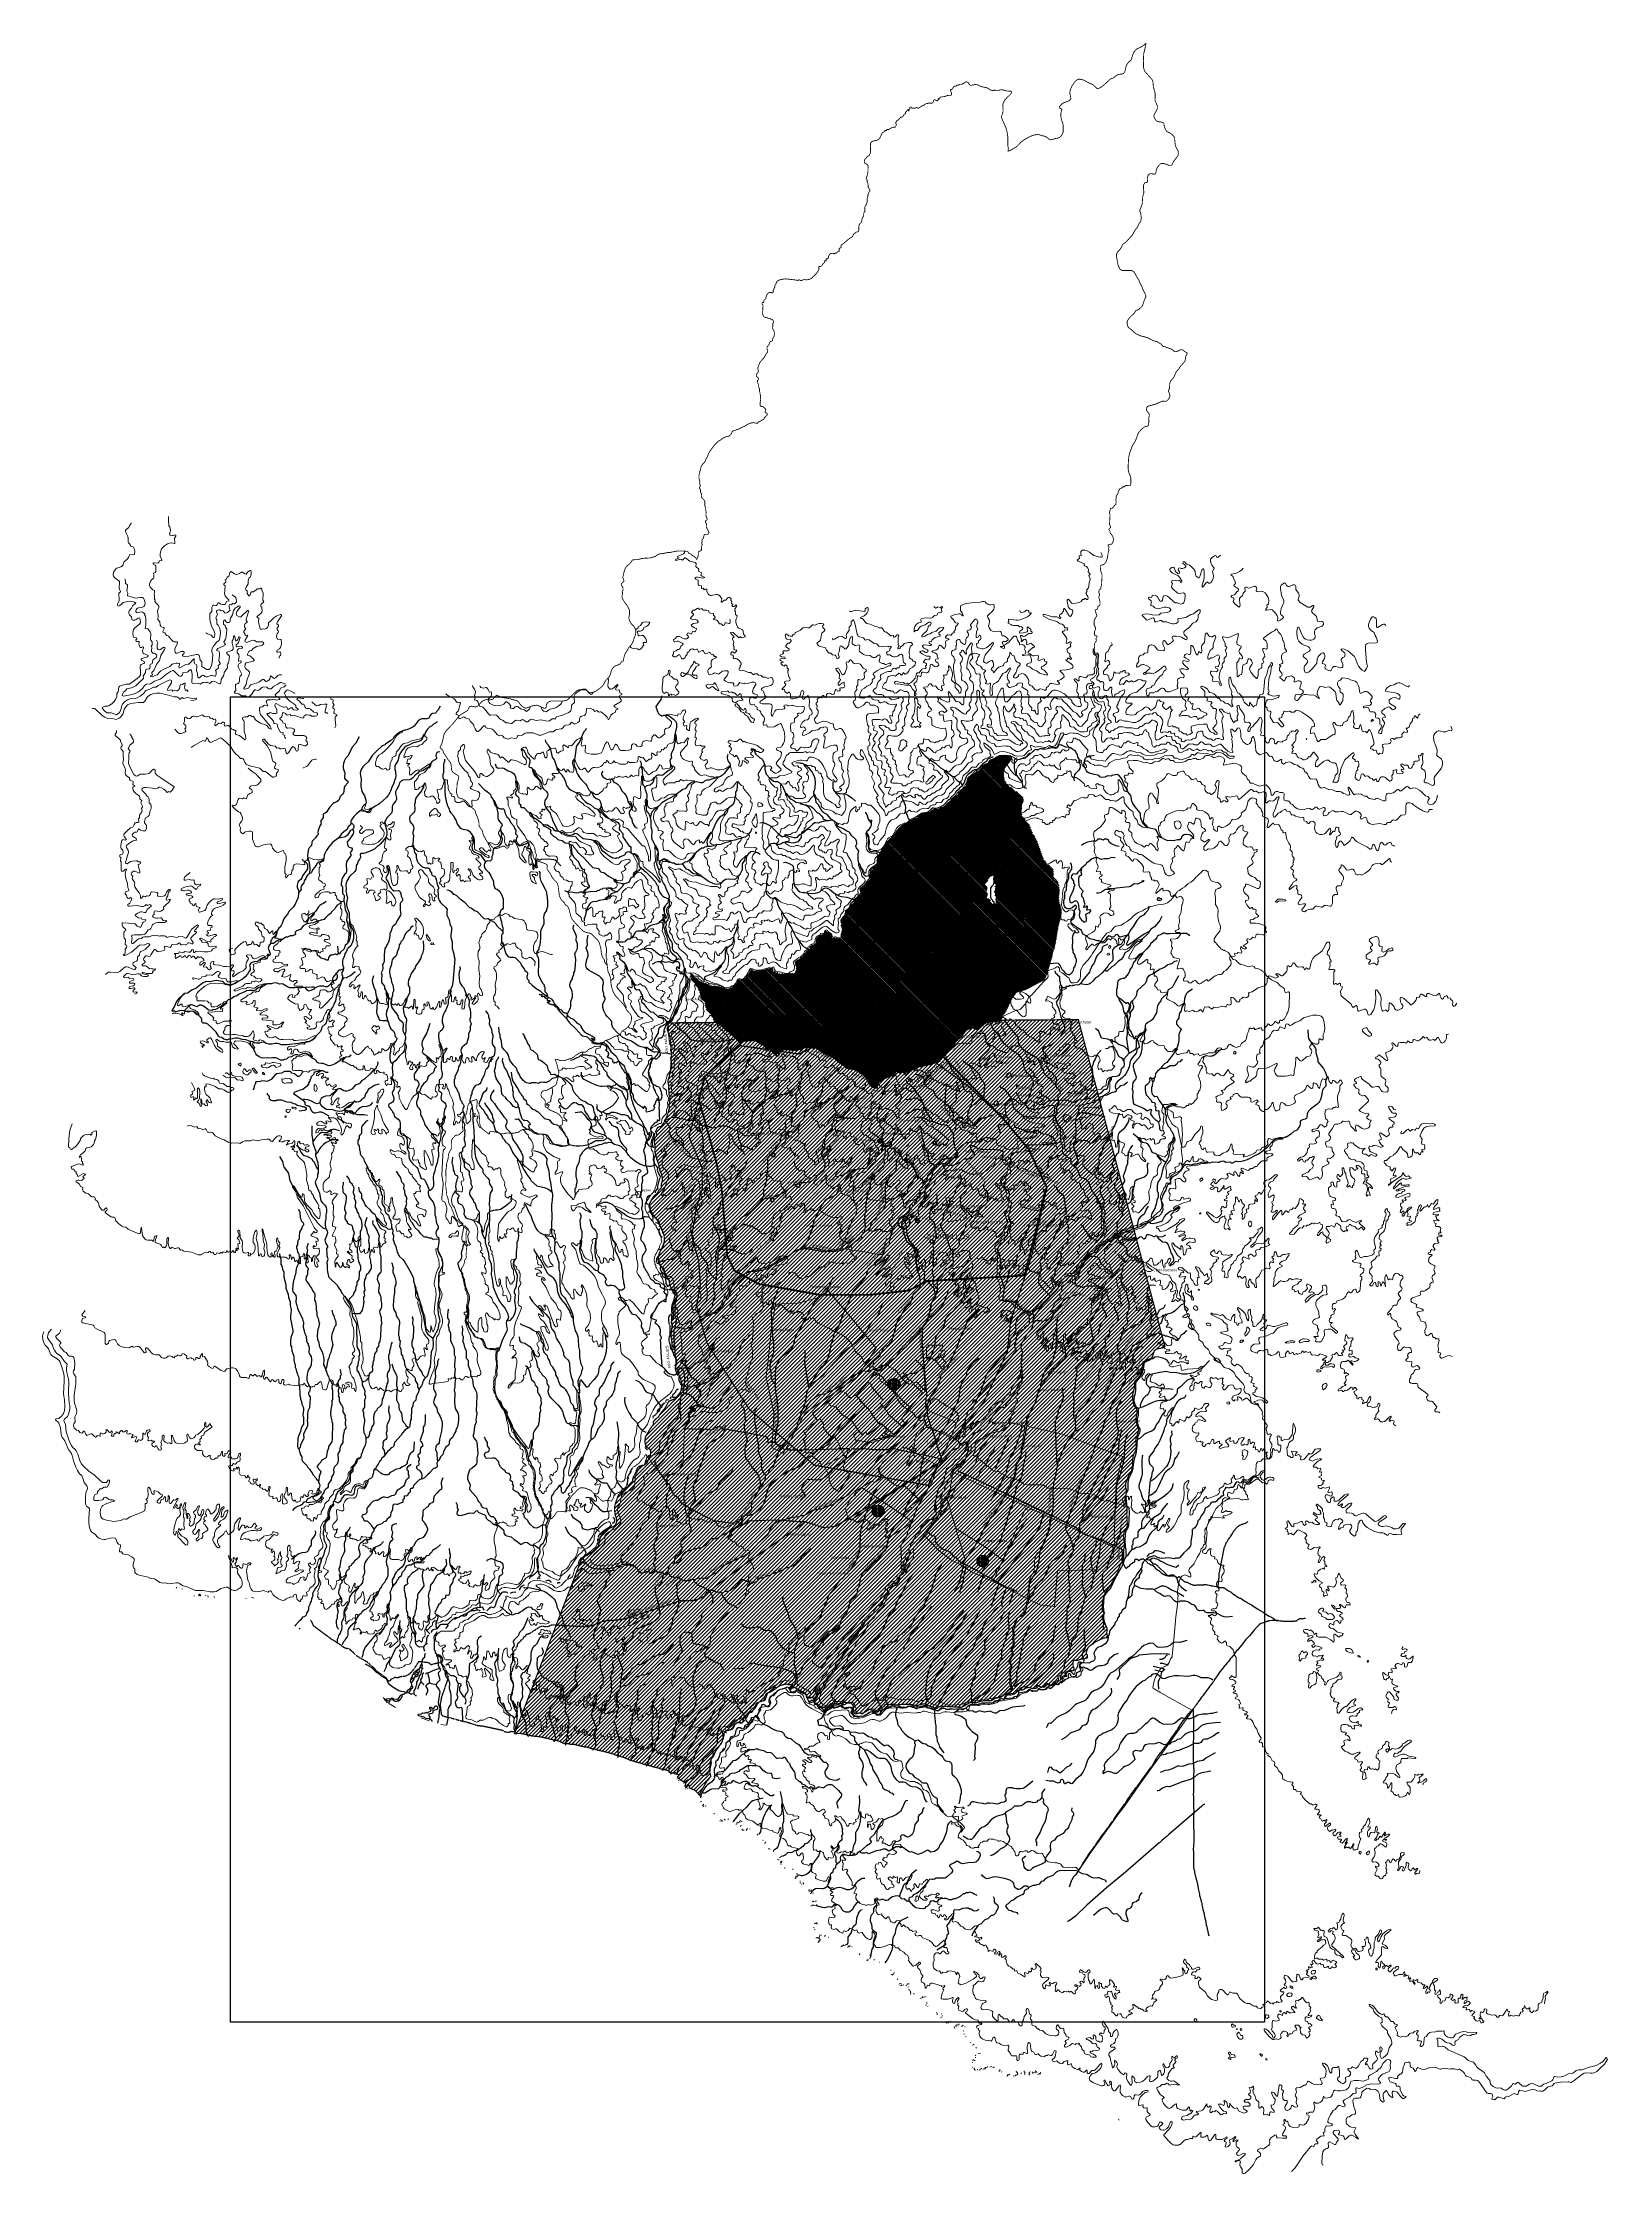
# Model space of a CAD drawing. Header units: feet. Extents: x -72 to 1107026, y -16 to 8357890.
# Drawn here: x 697109 to 883198, y 8104472 to 8357890 of the extents above; entities that cross this region are included whole.
import ezdxf

# ---------------------------------------------------------------- set-up
doc = ezdxf.new("R2010")
doc.units = ezdxf.units.FT
doc.header["$LTSCALE"] = 10
doc.header["$MEASUREMENT"] = 0
doc.linetypes.add('DASHED2', pattern=[0.375, 0.25, -0.125])
doc.linetypes.add('EJE ESC 25 000$0${ Offset Lines }', pattern=[0])
doc.layers.get('0').update_dxf_attribs({"linetype": 'CONTINUOUS'})
for name, color, linetype in [('_achurado_C.C.Huambos', 102, 'CONTINUOUS'), ('_html_xmlns_fo_http__www_w3_org', 7, 'CONTINUOUS'), ('_superp-C.C. Huambos', 7, 'CONTINUOUS'), ('_ubic.ref.nombres de PE', 7, 'CONTINUOUS'), ('AUTODEMA-inf. cofopri-Rural-PSAD', 190, 'CONTINUOUS'), ('FDO HUACAN-PERITO-COORD', 3, 'CONTINUOUS'), ('HUELLA-MINA-PP-BUSQUEDA CATASTRAL', 34, 'CONTINUOUS'), ('INEI-PROV-PSAD56', 7, 'CONTINUOUS'), ('UBIC. REFE.-FDO. HUACAN', 6, 'CONTINUOUS'), ('VIA-AFIRMADA', 20, 'CONTINUOUS'), ('VIA-ASFALTADA', 1, 'CONTINUOUS'), ('VIAS_SIN AFIRMAR', 31, 'CONTINUOUS')]:
    doc.layers.add(name, color=color, linetype=linetype)
for name, color, linetype, lineweight in [('AUTODEMA-BOCATOMA PITAY-PSAD', 7, 'CONTINUOUS', 20), ('AUTODEMA-CANAL DERIVACION BOCATOMA PITAY-UTM', 7, 'CONTINUOUS', 20), ('CURVAS_PERU_500_PSAD-18', 23, 'CONTINUOUS', 5), ('digit-Peritaje_POLÍGONOS', 7, 'CONTINUOUS', 5), ('digit-Peritaje_POLÍGONOS2', 7, 'CONTINUOUS', 5), ('digit-Peritaje_SECCIÓN F', 7, 'CONTINUOUS', 5), ('Hidrografia-IGN-QUEBRADAS', 151, 'CONTINUOUS', 25), ('Hidrografia-IGN-RIOS', 162, 'CONTINUOUS', 30), ('INEI-DIS-AREQ', 252, 'CONTINUOUS', 9), ('Texto Toponimia', 7, 'CONTINUOUS', 0), ('Texto Toponimia IGN', 251, 'CONTINUOUS', 0), ('TEXTOS', 7, 'CONTINUOUS', 5), ('Ubicacion', 8, 'CONTINUOUS', 0)]:
    doc.layers.add(name, color=color, linetype=linetype, lineweight=lineweight)
doc.styles.add('ARIAL', font='arial.ttf')
doc.styles.add('SWILL721', font='swissi.ttf')

msp = doc.modelspace()

# ---------------------------------------------------------------- hatches: boundary and pattern name
at = {"layer": '_achurado_C.C.Huambos', "lineweight": 5}
h = msp.add_hatch(dxfattribs=at)
h.set_pattern_fill('ANSI31', color=256, scale=1000, angle=90)
h.paths.add_polyline_path([(809480, 8258157), (809476, 8258125), (809469, 8258108), (809465, 8258101), (809452, 8258098), (809430, 8258108), (809403, 8258124), (809388, 8258126), (809375, 8258121), (809355, 8258110), (809348, 8258092), (809357, 8258053), (809371, 8258028), (809375, 8258004), (809374, 8257987), (809356, 8257966), (809271, 8257913), (809231, 8257880), (809191, 8257837), (809169, 8257810), (809174, 8257786), (809190, 8257773), (809285, 8257710), (809361, 8257659), (809394, 8257623), (809411, 8257601), (809437, 8257541), (809458, 8257420), (809454, 8257368), (809447, 8257304), (809430, 8257240), (809411, 8257174), (809390, 8257129), (809384, 8257025), (809383, 8256935), (809379, 8256840), (809395, 8256792), (809424, 8256764), (809458, 8256740), (809483, 8256709), (809497, 8256678), (809503, 8256629), (809492, 8256533), (809488, 8256504), (809466, 8256456), (809458, 8256428), (809445, 8256376), (809425, 8256325), (809412, 8256288), (809401, 8256230), (809399, 8256187), (809412, 8256158), (809453, 8256134), (809530, 8256106), (809567, 8256100), (809640, 8256066), (809706, 8256033), (809744, 8256005), (809771, 8255967), (809798, 8255931), (809815, 8255868), (809819, 8255820), (809822, 8255785), (809830, 8255746), (809840, 8255732), (809890, 8255687), (809925, 8255673), (809948, 8255671), (809975, 8255657), (809993, 8255641), (810009, 8255613), (810027, 8255579), (810047, 8255545), (810082, 8255509), (810121, 8255483), (810155, 8255476), (810195, 8255471), (810240, 8255460), (810269, 8255445), (810297, 8255428), (810320, 8255404), (810347, 8255365), (810370, 8255342), (810398, 8255314), (810445, 8255278), (810482, 8255244), (810507, 8255229), (810539, 8255226), (810571, 8255234), (810597, 8255246), (810601, 8255254), (810596, 8255282), (810591, 8255310), (810583, 8255382), (810583, 8255440), (810587, 8255450), (810596, 8255487), (810608, 8255508), (810610, 8255528), (810584, 8255574), (810574, 8255614), (810583, 8255653), (810591, 8255677), (810612, 8255702), (810611, 8255712), (810594, 8255715), (810563, 8255731), (810548, 8255745), (810521, 8255786), (810510, 8255820), (810508, 8255846), (810508, 8255870), (810496, 8255880), (810458, 8255900), (810432, 8255924), (810414, 8255950), (810405, 8255991), (810407, 8256008), (810421, 8256031), (810446, 8256067), (810464, 8256099), (810475, 8256114), (810493, 8256171), (810492, 8256226), (810487, 8256254), (810469, 8256308), (810447, 8256354), (810425, 8256381), (810393, 8256430), (810361, 8256500), (810346, 8256563), (810361, 8256630), (810380, 8256677), (810390, 8256704), (810390, 8256726), (810378, 8256732), (810347, 8256745), (810319, 8256772), (810310, 8256792), (810288, 8256856), (810286, 8256871), (810286, 8256946), (810306, 8257000), (810329, 8257038), (810371, 8257058), (810407, 8257076), (810433, 8257108), (810455, 8257162), (810460, 8257214), (810447, 8257280), (810434, 8257318), (810394, 8257430), (810382, 8257485), (810365, 8257541), (810359, 8257609), (810371, 8257634), (810390, 8257646), (810424, 8257648), (810458, 8257649), (810478, 8257660), (810479, 8257672), (810465, 8257701), (810441, 8257721), (810391, 8257761), (810333, 8257806), (810318, 8257829), (810319, 8257854), (810329, 8257890), (810326, 8257920), (810313, 8257952), (810277, 8258013), (810263, 8258063), (810270, 8258120), (810281, 8258168), (810285, 8258198), (810298, 8258225), (810294, 8258281), (810271, 8258343), (810246, 8258390), (810232, 8258467), (810219, 8258539), (810214, 8258575), (810220, 8258672), (810225, 8258718), (810223, 8258758), (810208, 8258782), (810180, 8258804), (810149, 8258812), (810115, 8258805), (810079, 8258783), (810027, 8258760), (809992, 8258752), (809964, 8258753), (809916, 8258764), (809881, 8258766), (809850, 8258750), (809817, 8258722), (809701, 8258566), (809643, 8258508), (809584, 8258429), (809533, 8258329), (809495, 8258211)], flags=16)
h.paths.add_polyline_path([(801146, 8265746), (801832, 8266211), (802066, 8266239), (802518, 8266365), (802815, 8266578), (802987, 8266704), (803250, 8266669), (803518, 8266692), (803690, 8266750), (804333, 8267076), (804562, 8267277), (804625, 8267449), (804819, 8267570), (805116, 8267776), (805231, 8268017), (805494, 8268200), (805557, 8268326), (805791, 8268355), (805911, 8268395), (805945, 8268470), (805980, 8268567), (805991, 8268728), (806180, 8268802), (806586, 8269181), (806769, 8269393), (806912, 8269516), (806917, 8269688), (806963, 8270003), (807078, 8270187), (807118, 8270370), (807346, 8270571), (807478, 8270674), (807712, 8270846), (807861, 8270949), (807969, 8271081), (808046, 8271159), (808103, 8271119), (808166, 8271159), (808246, 8271239), (808383, 8271251), (808520, 8271331), (808606, 8271406), (808657, 8271515), (808697, 8271601), (808726, 8271664), (808823, 8271715), (808863, 8271744), (808898, 8271784), (808920, 8271916), (809006, 8271996), (809052, 8272019), (809189, 8272077), (809292, 8272105), (809418, 8272145), (809486, 8272168), (809584, 8272157), (809641, 8272203), (809652, 8272335), (809658, 8272449), (809686, 8272467), (809755, 8272541), (809801, 8272616), (809967, 8272644), (810270, 8272793), (810355, 8272839), (810441, 8272908), (810584, 8272948), (810750, 8272994), (810941, 8273084), (811313, 8273135), (811742, 8273112), (812068, 8273112), (812262, 8273084), (812388, 8272997), (812382, 8272791), (812285, 8272562), (812182, 8272413), (811919, 8272074), (811559, 8271604), (811444, 8271340), (811416, 8271145), (811427, 8270841), (811439, 8270517), (811463, 8270394), (811466, 8270375), (811472, 8270344), (811508, 8270150), (811668, 8269869), (811678, 8269855), (811817, 8269651), (812227, 8269322), (812650, 8269001), (812930, 8268811), (813204, 8268657), (813473, 8268421), (813662, 8268140), (813753, 8267888), (813770, 8267676), (813713, 8267520), (813649, 8267409), (813570, 8267273), (813547, 8267130), (813575, 8266872), (813553, 8266636), (813518, 8266516), (813518, 8266344), (813547, 8266080), (813553, 8265943), (813924, 8265507), (814311, 8265091), (814448, 8264936), (814511, 8264678), (814665, 8264300), (814780, 8264059), (814854, 8263795), (815134, 8263405), (815402, 8262800), (815579, 8262373), (815737, 8261926), (815885, 8261510), (815905, 8261452), (815925, 8261395), (816070, 8260988), (816150, 8260761), (816458, 8260277), (817030, 8259812), (817213, 8259686), (817329, 8259341), (817333, 8259331), (817344, 8259004), (817310, 8258757), (817367, 8258516), (817511, 8258429), (817584, 8258384), (817779, 8258270), (817853, 8258195), (817882, 8258046), (817995, 8257523), (818052, 8257070), (817966, 8256267), (817955, 8255957), (817970, 8255882), (818012, 8255671), (818084, 8255466), (818160, 8255251), (818213, 8255041), (818235, 8254953), (818247, 8254898), (818280, 8254758), (818292, 8254465), (818252, 8254104), (818231, 8254027), (818098, 8253536), (817926, 8252888), (817698, 8251530), (817601, 8250865), (817441, 8250182), (817206, 8249437), (817150, 8249029), (816932, 8248404), (816704, 8247544), (816452, 8246810), (816220, 8246386), (814116, 8245285), (812915, 8244895), (812412, 8244184), (811714, 8242750), (811451, 8242315), (811246, 8242177), (811086, 8241948), (811028, 8241787), (810976, 8241659), (810798, 8241527), (810518, 8241401), (810238, 8241378), (809969, 8241378), (809689, 8241366), (809415, 8241315), (809255, 8241223), (809077, 8241080), (808820, 8240827), (808460, 8240518), (808300, 8240432), (808111, 8240449), (807973, 8240526), (807704, 8240630), (807584, 8240647), (807492, 8240589), (807344, 8240532), (807166, 8240486), (807012, 8240383), (806801, 8240136), (806389, 8239557), (805937, 8239179), (805777, 8239064), (805508, 8238599), (805099, 8238253), (804642, 8237679), (804053, 8237060), (803826, 8236735), (803666, 8236615), (803465, 8236580), (803271, 8236540), (803117, 8236488), (803014, 8236443), (802877, 8236357), (802797, 8236305), (802608, 8236305), (802379, 8236305), (802208, 8236276), (802093, 8236242), (802019, 8236190), (801950, 8236173), (801859, 8236184), (801767, 8236179), (801659, 8236144), (801573, 8236093), (801331, 8236026), (801028, 8235974), (800765, 8235866), (800553, 8235739), (800502, 8235716), (800433, 8235659), (800382, 8235550), (800262, 8235481), (799959, 8235430), (799610, 8235418), (799444, 8235412), (799267, 8235344), (799141, 8235321), (799061, 8235338), (798924, 8235412), (798781, 8235521), (798621, 8235567), (798512, 8235510), (798415, 8235355), (798329, 8235206), (798213, 8235098), (797504, 8234760), (796737, 8234364), (796463, 8234175), (796372, 8233499), (796149, 8233544), (795931, 8233596), (795771, 8233642), (795611, 8233825), (795520, 8233934), (795377, 8234112), (795279, 8234204), (795274, 8234278), (795274, 8234405), (795165, 8234577), (795125, 8234697), (794862, 8234950), (794591, 8235165), (794302, 8235355), (794005, 8235521), (793768, 8235667), (793459, 8235776), (793052, 8235875), (792726, 8236036), (792389, 8236202), (792052, 8236414), (791817, 8236589), (791450, 8236909), (791282, 8237089), (791139, 8237158), (790956, 8237213), (790474, 8237458), (790000, 8237667), (789737, 8237865), (789468, 8238071), (789125, 8238272), (788842, 8238355), (788497, 8238371), (788146, 8238409), (787914, 8238403), (787691, 8238366), (787537, 8238288), (787331, 8238254), (787096, 8238177), (786838, 8238079), (786598, 8238062), (786232, 8238082), (785852, 8238156), (785575, 8238188), (785317, 8238151), (785179, 8238116), (785079, 8238039), (784979, 8238027), (784856, 8238019), (784768, 8237950), (784645, 8237841), (784473, 8237686), (784270, 8237569), (784183, 8237617), (783980, 8237815), (783811, 8238050), (783594, 8238148), (783388, 8238168), (783242, 8238171), (783012, 8238514), (782858, 8238686), (782697, 8238769), (782595, 8238777), (782358, 8238923), (782098, 8239124), (781763, 8239230), (781329, 8239230), (780720, 8239187), (780462, 8239147), (780334, 8239092), (780196, 8238963), (780091, 8238817), (780059, 8238800), (779893, 8238966), (779630, 8239282), (779467, 8239514), (779124, 8239689), (778876, 8239895), (778674, 8240174), (778545, 8240292), (778380, 8240323), (778171, 8240547), (778032, 8240752), (777800, 8240959), (777509, 8241134), (777191, 8241271), (777001, 8241402), (776892, 8241557), (776881, 8241689), (776852, 8241815), (776766, 8241990), (776646, 8242179), (776498, 8242365), (776280, 8242583), (776096, 8242816), (775970, 8243074), (775930, 8243206), (775921, 8243332), (775904, 8243479), (775864, 8243622), (775781, 8243794), (775686, 8243930), (775519, 8244061), (775376, 8244210), (775364, 8244446), (775319, 8244675), (775261, 8244887), (775199, 8245099), (775056, 8245329), (774861, 8245667), (774667, 8245889), (774507, 8246181), (774324, 8246416), (774193, 8246864), (774044, 8247110), (773987, 8247224), (773965, 8247258), (774256, 8247166), (774451, 8247109), (774582, 8246943), (774639, 8246702), (774868, 8246507), (775148, 8246369), (775360, 8246203), (775554, 8246145), (775692, 8246114), (775848, 8246078), (776219, 8245929), (776499, 8245780), (776665, 8245682), (776739, 8245682), (776848, 8245722), (777128, 8245722), (777448, 8245659), (777746, 8245619), (777877, 8245596), (778060, 8245401), (778201, 8245362), (778373, 8245327), (778785, 8245413), (779099, 8245511), (779288, 8245631), (779356, 8245660), (779402, 8245706), (779534, 8245820), (779699, 8245981), (779722, 8246159), (779774, 8246291), (779882, 8246417), (780025, 8246440), (780260, 8246451), (780448, 8246451), (780617, 8246472), (780794, 8246610), (780885, 8246782), (781074, 8246937), (781194, 8247069), (781217, 8247178), (781228, 8247327), (781251, 8247390), (781291, 8247493), (781331, 8247556), (781377, 8247636), (781423, 8247625), (781537, 8247579), (781800, 8247476), (782023, 8247441), (782103, 8247436), (782303, 8247441), (782363, 8247455), (782700, 8247489), (783049, 8247581), (783363, 8247719), (783643, 8247828), (783792, 8247856), (783918, 8247822), (783941, 8247747), (783958, 8247667), (784009, 8247472), (784295, 8247317), (784661, 8247180), (784867, 8247128), (784941, 8247139), (784958, 8247191), (785113, 8247157), (785370, 8247134), (785662, 8247134), (785787, 8247162), (785996, 8247231), (786253, 8247225), (786390, 8247197), (786436, 8247162), (786527, 8247208), (786562, 8247300), (786659, 8247426), (786687, 8247489), (786722, 8247575), (786722, 8247650), (786722, 8247828), (786710, 8248034), (786653, 8248166), (786613, 8248292), (786556, 8248395), (786590, 8248550), (786687, 8248636), (786819, 8248734), (787030, 8248871), (787185, 8248997), (787356, 8249112), (787465, 8249175), (787533, 8249267), (787728, 8249571), (787915, 8249774), (788024, 8249854), (788086, 8249963), (788167, 8249975), (788264, 8250015), (788315, 8250124), (788292, 8250210), (788298, 8250336), (788338, 8250388), (788510, 8250491), (788744, 8250594), (788933, 8250663), (789030, 8250755), (789058, 8250892), (789086, 8251199), (789086, 8251359), (789172, 8251474), (789320, 8251560), (789503, 8251669), (789669, 8251829), (789829, 8251824), (790001, 8251881), (790041, 8251990), (790087, 8252110), (790104, 8252259), (790172, 8252305), (790252, 8252317), (790390, 8252254), (790607, 8252070), (790744, 8251944), (790898, 8251801), (790950, 8251732), (790956, 8251611), (790973, 8251514), (791024, 8251411), (791295, 8251399), (791581, 8251382), (791724, 8251353), (791941, 8251336), (792090, 8251376), (792113, 8251525), (792039, 8251703), (792027, 8251743), (792044, 8251835), (792079, 8251887), (792101, 8252036), (792107, 8252122), (792124, 8252173), (792159, 8252225), (792204, 8252471), (792204, 8252512), (792159, 8252621), (792124, 8252672), (792056, 8252735), (792016, 8252787), (792010, 8252838), (792033, 8252884), (792084, 8252959), (792113, 8253045), (792067, 8253203), (791998, 8253375), (792021, 8253604), (792169, 8253782), (792232, 8253920), (792358, 8254029), (792501, 8254178), (792540, 8254434), (792540, 8254594), (792552, 8254680), (792803, 8254841), (792946, 8254984), (793101, 8255179), (793249, 8255357), (793415, 8255437), (793581, 8255569), (793694, 8255842), (793860, 8256002), (794009, 8256065), (794076, 8256183), (794113, 8256347), (794185, 8256415), (794342, 8256519), (794445, 8256622), (794479, 8256757), (794436, 8256863), (794379, 8257015), (794388, 8257084), (794425, 8257201), (794482, 8257227), (794751, 8257469), (794951, 8257704), (795114, 8257916), (795271, 8258082), (795426, 8258275), (795549, 8258429), (795555, 8258662), (795561, 8258920), (795584, 8259123), (795655, 8259375), (795799, 8259542), (796056, 8259789), (796242, 8259972), (796316, 8260084), (796313, 8260342), (796310, 8260428), (796340, 8260877), (796474, 8261112), (796734, 8261416), (796803, 8261522), (796871, 8261628), (796975, 8261918), (797223, 8262119), (797303, 8262193), (797472, 8262566), (797555, 8262764), (797749, 8262976), (797954, 8263125), (798117, 8263303), (798237, 8263420), (798369, 8263495), (798521, 8263635), (798638, 8263853), (798752, 8264048), (798855, 8264174), (798941, 8264341), (799195, 8264623), (799387, 8264795), (799678, 8264961), (799898, 8265050), (800534, 8265413)])
at = {"layer": 'AUTODEMA-inf. cofopri-Rural-PSAD', "lineweight": 5}
h = msp.add_hatch(dxfattribs=at)
h.set_pattern_fill('ANSI31', color=256, scale=2500)
h.paths.add_polyline_path([(753238, 8156793), (753322, 8156780), (753238, 8156793), (761252, 8177664), (761485, 8177877), (761891, 8178033), (762006, 8178099), (762145, 8178160), (762278, 8178215), (762392, 8178274), (762497, 8178357), (762589, 8178469), (762675, 8178563), (762762, 8178662), (762856, 8178741), (762966, 8178847), (763062, 8178931), (763167, 8179043), (763215, 8179157), (763254, 8179284), (763292, 8179406), (763323, 8179543), (763341, 8179672), (763349, 8179797), (763400, 8179962), (763448, 8180102), (763499, 8180234), (763573, 8180363), (763635, 8180490), (763719, 8180589), (763826, 8180681), (763928, 8180774), (764019, 8180866), (764121, 8180950), (764228, 8181026), (764338, 8181097), (764444, 8181168), (764559, 8181213), (764712, 8181269), (764839, 8181335), (764956, 8181398), (765071, 8181451), (765175, 8181550), (765244, 8181660), (765315, 8181776), (765354, 8181893), (765389, 8182013), (765390, 8182140), (765377, 8182262), (765342, 8182396), (765286, 8182546), (765225, 8182684), (765197, 8182808), (765187, 8182943), (765170, 8183067), (765142, 8183205), (765114, 8183355), (765122, 8183484), (765143, 8183642), (765150, 8183779), (765168, 8183908), (765199, 8184028), (765243, 8184165), (765278, 8184310), (765332, 8184449), (765386, 8184576), (765432, 8184714), (765467, 8184853), (765513, 8184978), (765575, 8185115), (765661, 8185237), (765751, 8185338), (765852, 8185419), (765985, 8185503), (766099, 8185572), (766232, 8185655), (766299, 8185789), (767271, 8186800), (767271, 8186947), (767297, 8187069), (767333, 8187214), (767379, 8187334), (767466, 8187468), (767519, 8187582), (767578, 8187702), (767631, 8187831), (767690, 8187961), (767739, 8188095), (767779, 8188220), (767853, 8188349), (767930, 8188476), (768029, 8188550), (768144, 8188601), (768268, 8188621), (768396, 8188684), (768525, 8188666), (768648, 8188684), (768729, 8188803), (768760, 8188933), (768775, 8189055), (768816, 8189187), (768865, 8189314), (768913, 8189448), (768946, 8189596), (769010, 8189708), (769110, 8189804), (769242, 8189855), (769369, 8189839), (769435, 8190402), (769242, 8190676), (768955, 8190796), (768850, 8191044), (768727, 8191405), (768791, 8192051), (769355, 8193016), (769774, 8193584), (769715, 8193854), (770015, 8194180), (770358, 8194460), (770593, 8194855), (771149, 8195508), (771339, 8195882), (771620, 8196321), (772139, 8196529), (772271, 8196571), (772518, 8196829), (772893, 8197299), (773001, 8197468), (773083, 8197912), (773128, 8198271), (773053, 8198668), (772961, 8199048), (772784, 8199431), (772552, 8199747), (772403, 8199923), (772344, 8200269), (772420, 8200524), (772438, 8201124), (772378, 8201509), (772320, 8201525), (771949, 8202389), (771948, 8203291), (771835, 8204086), (771949, 8205175), (771912, 8205868), (771936, 8206678), (771927, 8207524), (771977, 8207815), (772140, 8208229), (772310, 8208881), (772199, 8209183), (771898, 8209610), (771718, 8210093), (771643, 8210618), (770734, 8212243), (770420, 8212760), (770332, 8213330), (770439, 8213909), (770573, 8214159), (770693, 8214428), (770826, 8214682), (770933, 8214964), (771027, 8215231), (771060, 8215528), (771028, 8215800), (771023, 8215945), (771008, 8216090), (770944, 8216217), (770904, 8216392), (770519, 8217145), (770239, 8217796), (770023, 8218086), (769663, 8218545), (769449, 8218924), (769225, 8219439), (769296, 8219810), (769534, 8220281), (769800, 8220721), (770123, 8220961), (770236, 8221108), (770301, 8221212), (770355, 8221316), (770388, 8221417), (770506, 8221516), (770614, 8221596), (770683, 8221720), (770695, 8221911), (770696, 8222074), (770699, 8222211), (770790, 8222424), (770811, 8222568), (770823, 8222774), (770781, 8222973), (770744, 8223095), (770724, 8223248), (770687, 8223365), (770609, 8223513), (770566, 8223607), (770536, 8223648), (770519, 8223803), (770420, 8224061), (770417, 8224114), (770411, 8224346), (770326, 8224585), (770246, 8224784), (770250, 8224878), (770152, 8225049), (770105, 8225286), (769944, 8225912), (769917, 8226101), (769939, 8226683), (769870, 8226978), (769847, 8227388), (769974, 8227697), (770102, 8227836), (770156, 8227935), (770134, 8228072), (770014, 8228391), (770087, 8228555), (770259, 8228867), (770494, 8228977), (770568, 8228972), (770670, 8228991), (770967, 8229392), (771170, 8229797), (771390, 8230281), (771541, 8230796), (771638, 8231110), (771649, 8231265), (771605, 8231522), (771627, 8231763), (771687, 8231964), (771722, 8232157), (771735, 8232337), (771693, 8232515), (771625, 8232625), (771600, 8233022), (771587, 8233284), (771570, 8233434), (771556, 8233673), (771538, 8233961), (771479, 8234294), (771495, 8234446), (771537, 8234647), (771589, 8234753), (771628, 8234908), (771626, 8235023), (771663, 8235221), (771705, 8235358), (771731, 8235452), (771806, 8235660), (771892, 8235916), (771915, 8235992), (771929, 8236129), (771913, 8236376), (771884, 8236602), (771862, 8236752), (771822, 8236938), (771796, 8237134), (771804, 8237182), (771883, 8237286), (771904, 8237405), (771913, 8237507), (771903, 8237629), (771894, 8237698), (771889, 8237802), (771827, 8237968), (771792, 8238039), (771813, 8238197), (771839, 8238311), (771838, 8238486), (771839, 8238639), (771824, 8238728), (771772, 8238886), (771717, 8239024), (771631, 8239192), (771615, 8239378), (771621, 8239502), (771614, 8239619), (771605, 8239731), (771569, 8239792), (771550, 8239932), (771551, 8240029), (771481, 8240238), (771522, 8240563), (771488, 8241022), (771468, 8241305), (820278, 8241691), (830577, 8202812), (830340, 8202672), (830000, 8202586), (829662, 8202548), (829318, 8202317), (829158, 8201793), (829053, 8201507), (828905, 8201367), (828322, 8201192), (827978, 8200961), (827919, 8200578), (827797, 8199716), (827643, 8199383), (827293, 8198961), (826996, 8198681), (826979, 8198104), (826868, 8197578), (826760, 8197196), (826743, 8196619), (826868, 8195942), (827189, 8195377), (827277, 8195085), (827159, 8194367), (827146, 8193935), (827234, 8193643), (827319, 8193256), (827453, 8192915), (827398, 8192676), (827291, 8192294), (827132, 8191818), (827119, 8191385), (827194, 8190661), (827090, 8190376), (826836, 8189950), (826722, 8189328), (826756, 8188846), (826641, 8188224), (826583, 8187889), (826334, 8187608), (826127, 8187133), (825918, 8186561), (825905, 8186129), (826032, 8185548), (825868, 8184879), (825858, 8184542), (825847, 8184158), (826032, 8183912), (826069, 8183526), (826047, 8182805), (826078, 8182227), (826108, 8181600), (826048, 8181217), (825801, 8180984), (825747, 8180793), (825636, 8180315), (825796, 8179204), (825684, 8178678), (825668, 8178149), (825657, 8177765), (825548, 8177335), (825244, 8176815), (825086, 8176386), (824977, 8175956), (824725, 8175579), (824520, 8175152), (824114, 8174443), (823712, 8173877), (823407, 8173357), (823324, 8172960), (823317, 8172729), (823307, 8172399), (823238, 8171852), (823314, 8171473), (823304, 8171154), (823327, 8170950), (823289, 8170632), (823310, 8170370), (823402, 8170016), (823586, 8169548), (823710, 8169280), (823662, 8168785), (823750, 8168195), (823303, 8168147), (822930, 8167996), (822690, 8167863), (822198, 8167624), (822071, 8167460), (821892, 8167381), (821672, 8167229), (821518, 8167084), (821383, 8166920), (821310, 8166661), (821229, 8166477), (821265, 8166226), (821329, 8166168), (821371, 8165998), (821374, 8165793), (821214, 8165770), (821034, 8165673), (820575, 8165630), (820470, 8165568), (820330, 8165544), (820169, 8165484), (819982, 8165480), (819805, 8165485), (819700, 8165414), (819649, 8165285), (819644, 8165108), (819667, 8164939), (819671, 8164762), (819732, 8164620), (819765, 8164469), (819741, 8164302), (819684, 8164248), (819479, 8164273), (819273, 8164260), (819038, 8164211), (818867, 8164134), (818823, 8164107), (818741, 8164036), (818708, 8164001), (818677, 8163932), (818710, 8163874), (818719, 8163764), (818731, 8163685), (818688, 8163660), (818637, 8163650), (818578, 8163656), (818522, 8163649), (818440, 8163596), (818419, 8163540), (818393, 8163433), (818298, 8163327), (818245, 8163363), (818164, 8163435), (818136, 8163489), (818129, 8163542), (818096, 8163606), (818046, 8163683), (817988, 8163732), (817894, 8163801), (817840, 8163741), (817832, 8163692), (817948, 8163198), (817963, 8163142), (817897, 8163112), (817789, 8163046), (817781, 8162998), (817730, 8162927), (817678, 8162897), (817592, 8162870), (817454, 8162902), (817393, 8162912), (817340, 8162910), (817312, 8162864), (817276, 8162829), (817252, 8162781), (817206, 8162736), (817116, 8162650), (817080, 8162604), (816998, 8162546), (816927, 8162529), (816831, 8162586), (816762, 8162655), (816699, 8162684), (816646, 8162707), (816575, 8162751), (816511, 8162744), (816411, 8162673), (816342, 8162595), (816313, 8162529), (816262, 8162412), (816108, 8162337), (816052, 8162315), (815981, 8162315), (815917, 8162285), (815807, 8162276), (815739, 8162310), (815638, 8162382), (815595, 8162443), (815534, 8162451), (815488, 8162492), (815433, 8162536), (815341, 8162496), (815286, 8162397), (815285, 8162290), (815182, 8162139), (815129, 8162124), (815020, 8162160), (814969, 8162143), (814915, 8162151), (814818, 8162129), (814661, 8162171), (814608, 8162204), (814465, 8162246), (814361, 8162265), (814167, 8162243), (813989, 8162194), (813856, 8162085), (813702, 8161985), (813124, 8161923), (812911, 8161706), (812856, 8161618), (812749, 8161540), (812492, 8161534), (812443, 8161524), (812367, 8161515), (812252, 8161510), (812150, 8161471), (812066, 8161443), (811936, 8161388), (811813, 8161338), (811757, 8161367), (811669, 8161438), (811510, 8161415), (811342, 8161337), (811245, 8161204), (811131, 8161124), (810849, 8161076), (810322, 8160943), (809995, 8160714), (809741, 8160678), (809493, 8160697), (809213, 8160705), (808932, 8160676), (808648, 8160621), (808530, 8160579), (808408, 8160546), (808227, 8160477), (808120, 8160465), (808005, 8160428), (807949, 8160451), (807748, 8160486), (807591, 8160502), (807337, 8160435), (807016, 8160247), (806896, 8160192), (806747, 8160074), (806681, 8160046), (806538, 8159999), (806377, 8159904), (806147, 8159906), (805415, 8159960), (805112, 8159977), (804565, 8160002), (804080, 8160025), (803956, 8160045), (803836, 8160005), (803684, 8159964), (803497, 8159761), (803367, 8159762), (803227, 8159787), (802920, 8159966), (802800, 8159994), (802680, 8160027), (802548, 8160058), (802424, 8160101), (802312, 8160152), (802195, 8160221), (802083, 8160290), (801956, 8160316), (801818, 8160295), (801688, 8160293), (801556, 8160247), (801423, 8160212), (801291, 8160159), (801159, 8160106), (800787, 8160136), (800463, 8160229), (800277, 8160263), (800072, 8160269), (799744, 8160251), (799483, 8160249), (799221, 8160248), (798949, 8160191), (798686, 8160152), (798410, 8160168), (798290, 8160204), (798148, 8160212), (798023, 8160253), (797876, 8160243), (797751, 8160192), (797611, 8160213), (797496, 8160274), (797323, 8160236), (797183, 8160081), (797053, 8159952), (796859, 8159878), (796714, 8159805), (796661, 8159693), (796625, 8159558), (796551, 8159432), (796413, 8159345), (796273, 8159351), (796136, 8159369), (796011, 8159432), (795892, 8159481), (795767, 8159545), (795647, 8159580), (795531, 8159639), (795391, 8159662), (795256, 8159634), (795083, 8159561), (794973, 8159508), (794881, 8159383), (794743, 8159228), (794634, 8159150), (794486, 8159150), (794377, 8159214), (794229, 8159227), (794087, 8159186), (793965, 8159158), (793830, 8159143), (793685, 8159172), (793580, 8159268), (793535, 8159388), (793533, 8159520), (793530, 8159657), (793548, 8159797), (793528, 8160067), (793457, 8160189), (793366, 8160285), (793249, 8160375), (793130, 8160431), (792862, 8160424), (792730, 8160378), (792470, 8160226), (792221, 8160229), (792150, 8160361), (792025, 8160394), (791895, 8160369), (791742, 8160344), (791615, 8160278), (791345, 8160296), (791121, 8160303), (791002, 8160353), (790927, 8160356), (790776, 8160295), (790573, 8160086), (790487, 8160014), (790335, 8159935), (790156, 8159875), (789933, 8159891), (789628, 8159994), (789403, 8160091), (789337, 8160215), (789139, 8160376), (788987, 8160391), (788855, 8160613), (788850, 8160750), (788898, 8160900), (788728, 8161037), (788593, 8161048), (788476, 8161094), (788331, 8161107), (788207, 8161079), (788072, 8161089), (787996, 8161188), (787900, 8161371), (787828, 8161534), (787714, 8161613), (787483, 8161754), (787368, 8161805), (787254, 8161881), (787122, 8161935), (787007, 8162011), (786888, 8162072), (786771, 8162121), (786667, 8162202), (786552, 8162248), (786425, 8162271), (786298, 8162223), (786203, 8162137), (786107, 8162061), (786051, 8162173), (786043, 8162338), (786150, 8162401), (786275, 8162485), (786339, 8162597), (786237, 8162665), (786110, 8162638), (785990, 8162577), (785868, 8162597), (785746, 8162615), (785622, 8162654), (785500, 8162672), (785362, 8162654), (785199, 8162603), (785082, 8162565), (784960, 8162540), (784835, 8162500), (784720, 8162436), (784596, 8162358), (784484, 8162277), (784379, 8162190), (784275, 8162114), (784160, 8162036), (784043, 8161954), (783938, 8161886), (783826, 8161812), (783699, 8161747), (783582, 8161693), (783449, 8161676), (783342, 8161607), (783271, 8161452), (783225, 8161328), (783179, 8161206), (783138, 8161082), (783097, 8160957), (783061, 8160830), (782974, 8160718), (782855, 8160675), (782725, 8160670), (782582, 8160648), (782463, 8160615), (782353, 8160549), (782259, 8160460), (782078, 8160260), (782029, 8160143), (781968, 8160031), (781907, 8159917), (781846, 8159810), (781751, 8159699), (781639, 8159610), (781573, 8159503), (781506, 8159396), (781422, 8159300), (781295, 8159285), (781170, 8159283), (781058, 8159227), (781035, 8159095), (780966, 8158947), (780910, 8158818), (780843, 8158678), (780719, 8158676), (780643, 8158773), (780548, 8158676), (780492, 8158534), (780489, 8158409), (780563, 8158292), (780456, 8158221), (780372, 8158130), (780275, 8158051), (780148, 8158062), (780033, 8158141), (779893, 8158142), (779769, 8158106), (779649, 8158042), (779555, 8157953), (779448, 8157872), (779391, 8157763), (779345, 8157649), (779294, 8157529), (779236, 8157415), (779123, 8157309), (778981, 8157250), (778859, 8157212), (778734, 8157164), (778607, 8157144), (778479, 8157144), (778332, 8157180), (778375, 8156898), (778164, 8156936), (778158, 8156802), (778130, 8156675), (778140, 8156545), (778112, 8156426), (778050, 8156319), (778063, 8156169), (777986, 8156065), (777961, 8155941), (777902, 8155786), (777843, 8155676), (777795, 8155562), (777705, 8155466), (777593, 8155359), (777509, 8155263), (777417, 8155159), (777305, 8155070), (777239, 8154938), (777216, 8154806), (777159, 8154686), (777093, 8154552), (777034, 8154440), (776983, 8154298), (776922, 8154161), (776873, 8154016), (776779, 8153937), (776659, 8153838), (776605, 8153711), (776592, 8153572), (776612, 8153434), (776630, 8153310), (776609, 8153183), (776586, 8153051), (776545, 8152921), (776515, 8152794), (776494, 8152637), (776486, 8152507), (776478, 8152344), (776437, 8152225), (776573, 8151681), (776106, 8151111), (775463, 8150015), (775273, 8149577), (775253, 8149427), (774951, 8149779), (774716, 8150004), (774511, 8150120), (774293, 8150189), (774009, 8150343), (773986, 8150653), (773898, 8150715), (773679, 8150366), (773524, 8150449), (773583, 8150865), (773302, 8151090), (773079, 8151190), (772903, 8151351), (772690, 8151485), (772613, 8151651), (772759, 8151759), (772737, 8151864), (772352, 8152136), (772085, 8152058), (771824, 8152119), (771653, 8152170), (771611, 8152333), (771212, 8152458), (770986, 8152496), (770745, 8152533), (770505, 8152618), (770212, 8152721), (769864, 8152789), (769676, 8152849), (769529, 8152895), (769298, 8152965), (769056, 8153020), (768826, 8153067), (768593, 8153122), (768350, 8153228), (768122, 8153296), (767859, 8153352), (767629, 8153412), (767406, 8153493), (767171, 8153558), (766938, 8153643), (766714, 8153723), (766443, 8153849), (766241, 8153940), (766040, 8153990), (765798, 8154065), (765568, 8154146), (765335, 8154198), (765105, 8154273), (764987, 8154344), (764570, 8154454), (764357, 8154514), (764080, 8154590), (763867, 8154638), (763662, 8154698), (763479, 8154729), (763070, 8154817), (762778, 8154929), (762461, 8154975), (762334, 8155019), (762093, 8155094), (761838, 8155171), (761596, 8155180), (761345, 8155237), (761116, 8155269), (760846, 8155361), (760587, 8155419), (760351, 8155487), (760119, 8155512), (759916, 8155493), (759629, 8155574), (759372, 8155594), (759166, 8155611), (758956, 8155664), (758687, 8155803), (758456, 8155889), (758210, 8155960), (757946, 8156005), (757689, 8156063), (757532, 8156107), (757276, 8156170), (757050, 8156236), (756864, 8156260), (756611, 8156328), (756385, 8156381), (756113, 8156398), (755975, 8156433), (755622, 8156463), (755391, 8156486), (755152, 8156526), (754896, 8156606), (754586, 8156660), (754380, 8156712), (754159, 8156752), (753964, 8156794), (753322, 8156780)])
at = {"layer": 'TEXTOS', "lineweight": 5}
h = msp.add_hatch(dxfattribs=at)
h.set_pattern_fill('ANSI31', color=256)
h.set_pattern_definition([(45, (0, 0), (-0.0883883476483, 0.0883883476483), [])])
edge = h.paths.add_edge_path()
edge.add_arc((799557, 8217807), 131, 0, 360)
h = msp.add_hatch(dxfattribs=at)
h.set_pattern_fill('ANSI31', color=256, scale=1000, angle=45)
edge = h.paths.add_edge_path()
edge.add_arc((798365, 8198325), 708, 0, 360)
edge = h.paths.add_edge_path()
edge.add_arc((796464, 8183249), 708, 0, 360)
edge = h.paths.add_edge_path()
edge.add_arc((808910, 8177298), 708, 0, 360)

# ---------------------------------------------------------------- linework, layer by layer
at = {"color": 1}
msp.add_lwpolyline([(842429, 8122447), (719447, 8122447), (719447, 8280092), (842429, 8280092)], close=True, dxfattribs=at)
msp.add_lwpolyline([(842429, 8122447), (719447, 8122447), (719447, 8280092), (842429, 8280092)], close=True, dxfattribs=at)
at = {"layer": '_html_xmlns_fo_http__www_w3_org', "color": 0}
msp.add_lwpolyline([(801824, 8222306), (801821, 8222337), (801805, 8222403), (801801, 8222415), (801797, 8222440), (801794, 8222465), (801780, 8222495), (801747, 8222595), (801706, 8222659), (801667, 8222705), (801650, 8222730), (801635, 8222742), (801606, 8222766), (801571, 8222770), (801562, 8222765), (801544, 8222750), (801532, 8222745), (801505, 8222752), (801491, 8222778), (801481, 8222791), (801435, 8222804), (801424, 8222829), (801398, 8222828), (801336, 8222835), (801297, 8222837), (801299, 8222884), (801289, 8222901), (801282, 8222903), (801243, 8222862), (801244, 8222848), (801246, 8222832), (801252, 8222811), (801269, 8222794), (801292, 8222792), (801297, 8222780), (801286, 8222780), (801249, 8222780), (801225, 8222776), (801198, 8222792), (801195, 8222813), (801197, 8222833), (801204, 8222862), (801181, 8222882), (801166, 8222898), (801156, 8222911), (801150, 8222924), (801156, 8222942), (801170, 8222955), (801225, 8222952), (801253, 8222963), (801270, 8222973), (801291, 8222981), (801311, 8222990), (801310, 8223001), (801304, 8223018), (801281, 8223030), (801258, 8223037), (801221, 8223047), (801178, 8223065), (801157, 8223084), (801146, 8223100), (801129, 8223133), (801118, 8223166), (801108, 8223206), (801101, 8223239), (801098, 8223257), (801095, 8223280), (801090, 8223299), (801081, 8223317), (801075, 8223339), (801068, 8223385), (801050, 8223429), (801032, 8223463), (801012, 8223474), (801002, 8223506), (800991, 8223530), (800988, 8223543), (800969, 8223578), (800935, 8223669), (800914, 8223730), (800911, 8223789), (800892, 8223828), (800872, 8223865), (800840, 8223903), (800825, 8223929), (800799, 8223957), (800782, 8223986), (800770, 8224016), (800748, 8224053), (800722, 8224107), (800720, 8224116), (800710, 8224126), (800695, 8224139), (800637, 8224218), (800600, 8224241), (800578, 8224261), (800528, 8224323), (800524, 8224336), (800462, 8224380), (800431, 8224391), (800384, 8224424), (800360, 8224479), (800315, 8224550), (800303, 8224575), (800287, 8224596), (800223, 8224645), (800189, 8224651), (800155, 8224665), (800117, 8224691), (800101, 8224707), (800066, 8224727), (800055, 8224728), (800038, 8224731), (800016, 8224736), (799984, 8224737), (799964, 8224735), (799926, 8224745), (799889, 8224749), (799848, 8224761), (799840, 8224777), (799837, 8224801), (799839, 8224826), (799834, 8224853), (799820, 8224897), (799794, 8224941), (799777, 8224972), (799761, 8224989), (799755, 8225003), (799749, 8225027), (799742, 8225052), (799740, 8225071), (799723, 8225096), (799688, 8225119), (799677, 8225123), (799668, 8225116), (799659, 8225097), (799664, 8225078), (799671, 8225041), (799660, 8225013), (799649, 8224990), (799637, 8224971), (799623, 8224954), (799601, 8224951), (799537, 8224969), (799504, 8224989), (799491, 8224998), (799474, 8225007), (799438, 8225029), (799413, 8225021), (799401, 8225017), (799394, 8225031), (799395, 8225051), (799397, 8225068), (799396, 8225081), (799387, 8225095), (799377, 8225109), (799361, 8225132), (799351, 8225145), (799339, 8225163), (799327, 8225175), (799317, 8225190), (799292, 8225209), (799284, 8225270), (799286, 8225280), (799288, 8225300), (799267, 8225356), (799263, 8225364), (799251, 8225379), (799230, 8225392), (799206, 8225403), (799196, 8225418), (799189, 8225447), (799182, 8225474), (799168, 8225502), (799151, 8225528), (799116, 8225533), (799110, 8225543), (799109, 8225557), (799110, 8225574), (799109, 8225583), (799107, 8225596), (799100, 8225614), (799090, 8225639), (799072, 8225655), (799050, 8225666), (799026, 8225686), (798994, 8225696), (798980, 8225693), (798974, 8225698), (798970, 8225711), (798966, 8225728), (798972, 8225742), (798968, 8225761), (798966, 8225780), (798967, 8225811), (798972, 8225836), (798980, 8225851), (798986, 8225863), (799000, 8225884), (799008, 8225898), (799016, 8225917), (799017, 8225936), (799012, 8225948), (798995, 8225953), (798985, 8225950), (798972, 8225939), (798968, 8225927), (798941, 8225912), (798930, 8225907), (798910, 8225896), (798900, 8225889), (798857, 8225856), (798850, 8225851), (798823, 8225845), (798790, 8225852), (798781, 8225856), (798743, 8225875), (798688, 8225905), (798657, 8225936), (798616, 8225972), (798609, 8225982), (798600, 8225996), (798596, 8226012), (798591, 8226066), (798584, 8226079), (798576, 8226114), (798567, 8226173), (798562, 8226192), (798548, 8226195), (798536, 8226190), (798524, 8226186), (798510, 8226186), (798497, 8226196), (798482, 8226211), (798463, 8226224), (798448, 8226251), (798437, 8226272), (798423, 8226280), (798408, 8226282), (798377, 8226307), (798364, 8226326), (798357, 8226341), (798351, 8226348), (798338, 8226346), (798330, 8226334), (798325, 8226324), (798315, 8226321), (798311, 8226325), (798311, 8226345), (798314, 8226369), (798308, 8226381), (798292, 8226376), (798289, 8226373), (798279, 8226375), (798278, 8226383), (798281, 8226388), (798286, 8226396), (798294, 8226409), (798288, 8226419), (798275, 8226416), (798261, 8226410), (798246, 8226395), (798229, 8226373), (798224, 8226361), (798212, 8226362), (798208, 8226380), (798207, 8226417), (798190, 8226413), (798162, 8226389), (798154, 8226370), (798160, 8226342), (798162, 8226332), (798160, 8226321), (798154, 8226317), (798148, 8226318), (798137, 8226328), (798126, 8226341), (798101, 8226365), (798065, 8226374), (798053, 8226371), (798026, 8226364), (798009, 8226367), (797979, 8226369), (797973, 8226381), (797982, 8226395), (797991, 8226410), (797968, 8226439), (797953, 8226459), (797933, 8226491), (797927, 8226516), (797923, 8226524), (797906, 8226541), (797896, 8226546), (797891, 8226553), (797886, 8226573), (797887, 8226588), (797894, 8226613), (797898, 8226631), (797891, 8226646), (797867, 8226647), (797843, 8226640), (797821, 8226642), (797802, 8226649), (797787, 8226660), (797775, 8226674), (797773, 8226687), (797774, 8226701), (797784, 8226719), (797779, 8226734), (797767, 8226734), (797757, 8226726), (797738, 8226717), (797732, 8226705), (797731, 8226696), (797732, 8226684), (797753, 8226650), (797757, 8226636), (797751, 8226623), (797738, 8226634), (797715, 8226650), (797680, 8226668), (797669, 8226681), (797666, 8226696), (797662, 8226713), (797649, 8226725), (797642, 8226719), (797635, 8226705), (797641, 8226689), (797641, 8226676), (797639, 8226668), (797632, 8226661), (797616, 8226674), (797600, 8226686), (797589, 8226699), (797586, 8226717), (797588, 8226741), (797573, 8226748), (797566, 8226744), (797557, 8226724), (797552, 8226715), (797543, 8226701), (797530, 8226692), (797520, 8226686), (797508, 8226690), (797494, 8226701), (797476, 8226703), (797459, 8226700), (797421, 8226686), (797365, 8226675), (797325, 8226662), (797291, 8226655), (797267, 8226649), (797224, 8226643), (797203, 8226632), (797184, 8226624), (797167, 8226611), (797137, 8226591), (797100, 8226589), (797074, 8226621), (797071, 8226646), (797052, 8226692), (797023, 8226707), (797009, 8226715), (796979, 8226722), (796963, 8226723), (796959, 8226707), (796974, 8226694), (796987, 8226684), (796996, 8226670), (797002, 8226655), (797007, 8226631), (797009, 8226618), (797008, 8226597), (797005, 8226567), (797001, 8226539), (797004, 8226516), (797003, 8226490), (797001, 8226476), (796998, 8226459), (796995, 8226442), (796992, 8226428), (796983, 8226409), (796976, 8226395), (796971, 8226377), (796970, 8226356), (796963, 8226333), (796967, 8226306), (796975, 8226267), (796975, 8226251), (796968, 8226238), (796959, 8226232), (796941, 8226222), (796928, 8226221), (796904, 8226223), (796882, 8226218), (796865, 8226208), (796859, 8226193), (796856, 8226171), (796857, 8226143), (796859, 8226116), (796863, 8226085), (796872, 8226053), (796881, 8226024), (796886, 8226010), (796883, 8225985), (796876, 8225948), (796877, 8225934), (796863, 8225901), (796847, 8225885), (796784, 8225858), (796760, 8225812), (796755, 8225789), (796737, 8225776), (796712, 8225761), (796689, 8225755), (796623, 8225731), (796568, 8225688), (796558, 8225687), (796525, 8225678), (796502, 8225676), (796485, 8225673), (796459, 8225663), (796444, 8225653), (796433, 8225638), (796425, 8225622), (796416, 8225602), (796404, 8225584), (796387, 8225567), (796375, 8225555), (796352, 8225537), (796339, 8225530), (796328, 8225519), (796311, 8225500), (796304, 8225481), (796294, 8225466), (796264, 8225468), (796258, 8225470), (796228, 8225467), (796222, 8225464), (796183, 8225446), (796122, 8225441), (796101, 8225443), (796064, 8225441), (796039, 8225428), (796010, 8225420), (795995, 8225420), (795989, 8225420), (795980, 8225421), (795943, 8225421), (795902, 8225423), (795873, 8225411), (795819, 8225380), (795804, 8225343), (795802, 8225317), (795790, 8225293), (795780, 8225284), (795768, 8225267), (795768, 8225263), (795766, 8225254), (795757, 8225218), (795751, 8225173), (795749, 8225154), (795747, 8225135), (795744, 8225119), (795742, 8225106), (795739, 8225101), (795729, 8225095), (795720, 8225090), (795714, 8225093), (795712, 8225091), (795707, 8225085), (795711, 8225085), (795716, 8225086), (795722, 8225084), (795707, 8225062), (795680, 8225041), (795664, 8225028), (795654, 8225013), (795649, 8225001), (795636, 8224985), (795627, 8224976), (795617, 8224964), (795608, 8224947), (795595, 8224924), (795585, 8224909), (795578, 8224900), (795564, 8224884), (795544, 8224867), (795533, 8224856), (795524, 8224840), (795511, 8224823), (795500, 8224810), (795488, 8224803), (795467, 8224793), (795462, 8224795), (795445, 8224799), (795433, 8224797), (795425, 8224787), (795421, 8224773), (795410, 8224751), (795394, 8224730), (795377, 8224713), (795363, 8224699), (795358, 8224698), (795375, 8224673), (795382, 8224663), (795389, 8224649), (795389, 8224634), (795392, 8224616), (795398, 8224603), (795417, 8224607), (795418, 8224618), (795428, 8224636), (795436, 8224654), (795447, 8224668), (795460, 8224673), (795474, 8224674), (795491, 8224674), (795513, 8224669), (795539, 8224661), (795548, 8224658), (795559, 8224656), (795559, 8224642), (795555, 8224640), (795542, 8224627), (795534, 8224616), (795526, 8224600), (795526, 8224587), (795531, 8224571), (795534, 8224556)], dxfattribs=at)
at = {"layer": '_superp-C.C. Huambos', "lineweight": 5}
msp.add_lwpolyline([(804053, 8237060), (804241, 8237257), (794514, 8238056), (788842, 8238355), (789125, 8238272), (789468, 8238071), (789737, 8237865), (790000, 8237667), (790474, 8237458), (790956, 8237213), (791139, 8237158), (791282, 8237089), (791450, 8236909), (791817, 8236589), (792052, 8236414), (792389, 8236202), (792726, 8236036), (793052, 8235875), (793459, 8235776), (793768, 8235667), (794005, 8235521), (794302, 8235355), (794591, 8235165), (794862, 8234950), (795125, 8234697), (795165, 8234577), (795274, 8234405), (795274, 8234278), (795279, 8234204), (795377, 8234112), (795520, 8233934), (795611, 8233825), (795771, 8233642), (795931, 8233596), (796149, 8233544), (796372, 8233499), (796463, 8234175), (796737, 8234364), (797504, 8234760), (798213, 8235098), (798329, 8235206), (798415, 8235355), (798512, 8235510), (798621, 8235567), (798781, 8235521), (798924, 8235412), (799061, 8235338), (799141, 8235321), (799267, 8235344), (799444, 8235412), (799610, 8235418), (799959, 8235430), (800262, 8235481), (800382, 8235550), (800433, 8235659), (800502, 8235716), (800553, 8235739), (800765, 8235866), (801028, 8235974), (801331, 8236026), (801573, 8236093), (801659, 8236144), (801767, 8236179), (801859, 8236184), (801950, 8236173), (802019, 8236190), (802093, 8236242), (802208, 8236276), (802379, 8236305), (802608, 8236305), (802797, 8236305), (802877, 8236357), (803014, 8236443), (803117, 8236488), (803271, 8236540), (803465, 8236580), (803666, 8236615), (803826, 8236735)], close=True, dxfattribs=at)
at = {"layer": '_ubic.ref.nombres de PE', "color": 2, "lineweight": 50}
for centre, radius in [((784483, 8237566), 213), ((802741, 8237156), 213), ((805912, 8233382), 213), ((797123, 8232986), 213), ((785662, 8227794), 213), ((790605, 8226376), 241), ((796655, 8227257), 213), ((803208, 8227023), 213), ((784017, 8225598), 213), ((786973, 8221955), 213), ((783900, 8220240), 213), ((801144, 8217769), 213), ((778716, 8215614), 213), ((802839, 8215316), 213)]:
    msp.add_circle(centre, radius, dxfattribs=at)
at = {"layer": 'AUTODEMA-BOCATOMA PITAY-PSAD', "linetype": 'Continuous'}
msp.add_lwpolyline([(816176, 8208116), (816226, 8208079), (816184, 8207979), (816116, 8207884), (816036, 8207792), (815950, 8207564), (815866, 8207495), (815817, 8207477), (815775, 8207447), (815709, 8207351), (815692, 8207355), (815629, 8207301), (815547, 8207383), (815603, 8207455), (815665, 8207497), (815712, 8207561), (815749, 8207618), (815849, 8207807), (815886, 8207858), (815970, 8207886), (816054, 8207964), (816104, 8208011), (816152, 8208084)], close=True, dxfattribs=at)
at = {"layer": 'AUTODEMA-CANAL DERIVACION BOCATOMA PITAY-UTM'}
msp.add_lwpolyline([(815539, 8207384), (815554, 8207370), (815536, 8207351), (815321, 8207335), (815310, 8207328), (814778, 8206976), (814553, 8207027), (814490, 8206992), (814481, 8206976), (814475, 8206975), (814474, 8206984), (814451, 8206988), (814318, 8207067), (814178, 8207060), (814164, 8206945), (814164, 8206921), (814170, 8206820), (814175, 8206763), (814248, 8206736), (814250, 8206730), (814289, 8206668), (814336, 8206643), (814379, 8206608), (814381, 8206605), (814408, 8206567), (814405, 8206518), (814408, 8206482), (814420, 8206399), (814474, 8206026), (814475, 8206012), (814478, 8205919), (814444, 8205446), (814371, 8205395), (814339, 8205336), (814333, 8205317), (814261, 8205247), (814164, 8205224), (814078, 8205139), (814048, 8205128), (814030, 8205121), (813918, 8205112), (813868, 8204910), (813787, 8204863), (813669, 8204804), (813510, 8204711), (813511, 8204679), (813374, 8204636), (813272, 8204641), (812965, 8204110), (812924, 8203743), (812910, 8203623), (812878, 8203602), (812863, 8203591), (812857, 8203571), (812825, 8203499), (812829, 8203438), (812861, 8203358), (812837, 8203152), (812717, 8203075), (812709, 8202863), (812745, 8202786), (812748, 8202777), (812741, 8202701), (812761, 8202661), (812762, 8202659), (812765, 8202648), (812789, 8202610), (812809, 8202576), (812864, 8202462), (812923, 8202351), (812891, 8202289), (812852, 8202226), (810516, 8199361), (808179, 8196496), (808116, 8196431), (807896, 8196455), (807768, 8196308), (807731, 8196155), (807699, 8196051), (807658, 8196066), (807685, 8196150), (807744, 8196321), (807886, 8196484), (807932, 8196489), (808105, 8196464), (808162, 8196516), (810492, 8199384), (812822, 8202255), (812854, 8202304), (812886, 8202356), (812785, 8202566), (812736, 8202640), (812713, 8202691), (812705, 8202777), (812676, 8202856), (812677, 8202929), (812681, 8203071), (812696, 8203103), (812698, 8203107), (812742, 8203147), (812813, 8203176), (812833, 8203353), (812796, 8203431), (812791, 8203488), (812792, 8203512), (812841, 8203616), (812891, 8203665), (812896, 8203738), (812922, 8204124), (813263, 8204695), (813355, 8204678), (813499, 8204731), (813662, 8204836), (813783, 8204896), (813842, 8204928), (813872, 8205109), (813946, 8205163), (813981, 8205183), (814048, 8205185), (814171, 8205286), (814192, 8205296), (814309, 8205360), (814347, 8205416), (814415, 8205460), (814445, 8205931), (814445, 8206028), (814385, 8206392), (814375, 8206447), (814367, 8206545), (814301, 8206621), (814139, 8206740), (814126, 8206967), (814131, 8207013), (814149, 8207085), (814315, 8207104), (814455, 8207008), (814471, 8207019), (814477, 8207020), (814488, 8207021), (814546, 8207060), (814770, 8207017), (815290, 8207351), (815407, 8207360), (815425, 8207362), (815426, 8207359), (815430, 8207362), (815495, 8207370), (815504, 8207367), (815514, 8207365), (815514, 8207373), (815530, 8207375)], close=True, dxfattribs=at)
at = {"layer": 'AUTODEMA-inf. cofopri-Rural-PSAD', "linetype": 'Continuous', "const_width": 150}
msp.add_lwpolyline([(753238, 8156793), (753322, 8156780), (753238, 8156793), (761252, 8177664), (761485, 8177877), (761891, 8178033), (762006, 8178099), (762145, 8178160), (762278, 8178215), (762392, 8178274), (762497, 8178357), (762589, 8178469), (762675, 8178563), (762762, 8178662), (762856, 8178741), (762966, 8178847), (763062, 8178931), (763167, 8179043), (763215, 8179157), (763254, 8179284), (763292, 8179406), (763323, 8179543), (763341, 8179672), (763349, 8179797), (763400, 8179962), (763448, 8180102), (763499, 8180234), (763573, 8180363), (763635, 8180490), (763719, 8180589), (763826, 8180681), (763928, 8180774), (764019, 8180866), (764121, 8180950), (764228, 8181026), (764338, 8181097), (764444, 8181168), (764559, 8181213), (764712, 8181269), (764839, 8181335), (764956, 8181398), (765071, 8181451), (765175, 8181550), (765244, 8181660), (765315, 8181776), (765354, 8181893), (765389, 8182013), (765390, 8182140), (765377, 8182262), (765342, 8182396), (765286, 8182546), (765225, 8182684), (765197, 8182808), (765187, 8182943), (765170, 8183067), (765142, 8183205), (765114, 8183355), (765122, 8183484), (765143, 8183642), (765150, 8183779), (765168, 8183908), (765199, 8184028), (765243, 8184165), (765278, 8184310), (765332, 8184449), (765386, 8184576), (765432, 8184714), (765467, 8184853), (765513, 8184978), (765575, 8185115), (765661, 8185237), (765751, 8185338), (765852, 8185419), (765985, 8185503), (766099, 8185572), (766232, 8185655), (766299, 8185789), (767271, 8186800), (767271, 8186947), (767297, 8187069), (767333, 8187214), (767379, 8187334), (767466, 8187468), (767519, 8187582), (767578, 8187702), (767631, 8187831), (767690, 8187961), (767739, 8188095), (767779, 8188220), (767853, 8188349), (767930, 8188476), (768029, 8188550), (768144, 8188601), (768268, 8188621), (768396, 8188684), (768525, 8188666), (768648, 8188684), (768729, 8188803), (768760, 8188933), (768775, 8189055), (768816, 8189187), (768865, 8189314), (768913, 8189448), (768946, 8189596), (769010, 8189708), (769110, 8189804), (769242, 8189855), (769369, 8189839), (769435, 8190402), (769242, 8190676), (768955, 8190796), (768850, 8191044), (768727, 8191405), (768791, 8192051), (769355, 8193016), (769774, 8193584), (769715, 8193854), (770015, 8194180), (770358, 8194460), (770593, 8194855), (771149, 8195508), (771339, 8195882), (771620, 8196321), (772139, 8196529), (772271, 8196571), (772518, 8196829), (772893, 8197299), (773001, 8197468), (773083, 8197912), (773128, 8198271), (773053, 8198668), (772961, 8199048), (772784, 8199431), (772552, 8199747), (772403, 8199923), (772344, 8200269), (772420, 8200524), (772438, 8201124), (772378, 8201509), (772320, 8201525), (771949, 8202389), (771948, 8203291), (771835, 8204086), (771949, 8205175), (771912, 8205868), (771936, 8206678), (771927, 8207524), (771977, 8207815), (772140, 8208229), (772310, 8208881), (772199, 8209183), (771898, 8209610), (771718, 8210093), (771643, 8210618), (770734, 8212243), (770420, 8212760), (770332, 8213330), (770439, 8213909), (770573, 8214159), (770693, 8214428), (770826, 8214682), (770933, 8214964), (771027, 8215231), (771060, 8215528), (771028, 8215800), (771023, 8215945), (771008, 8216090), (770944, 8216217), (770904, 8216392), (770519, 8217145), (770239, 8217796), (770023, 8218086), (769663, 8218545), (769449, 8218924), (769225, 8219439), (769296, 8219810), (769534, 8220281), (769800, 8220721), (770123, 8220961), (770236, 8221108), (770301, 8221212), (770355, 8221316), (770388, 8221417), (770506, 8221516), (770614, 8221596), (770683, 8221720), (770695, 8221911), (770696, 8222074), (770699, 8222211), (770790, 8222424), (770811, 8222568), (770823, 8222774), (770781, 8222973), (770744, 8223095), (770724, 8223248), (770687, 8223365), (770609, 8223513), (770566, 8223607), (770536, 8223648), (770519, 8223803), (770420, 8224061), (770417, 8224114), (770411, 8224346), (770326, 8224585), (770246, 8224784), (770250, 8224878), (770152, 8225049), (770105, 8225286), (769944, 8225912), (769917, 8226101), (769939, 8226683), (769870, 8226978), (769847, 8227388), (769974, 8227697), (770102, 8227836), (770156, 8227935), (770134, 8228072), (770014, 8228391), (770087, 8228555), (770259, 8228867), (770494, 8228977), (770568, 8228972), (770670, 8228991), (770967, 8229392), (771170, 8229797), (771390, 8230281), (771541, 8230796), (771638, 8231110), (771649, 8231265), (771605, 8231522), (771627, 8231763), (771687, 8231964), (771722, 8232157), (771735, 8232337), (771693, 8232515), (771625, 8232625), (771600, 8233022), (771587, 8233284), (771570, 8233434), (771556, 8233673), (771538, 8233961), (771479, 8234294), (771495, 8234446), (771537, 8234647), (771589, 8234753), (771628, 8234908), (771626, 8235023), (771663, 8235221), (771705, 8235358), (771731, 8235452), (771806, 8235660), (771892, 8235916), (771915, 8235992), (771929, 8236129), (771913, 8236376), (771884, 8236602), (771862, 8236752), (771822, 8236938), (771796, 8237134), (771804, 8237182), (771883, 8237286), (771904, 8237405), (771913, 8237507), (771903, 8237629), (771894, 8237698), (771889, 8237802), (771827, 8237968), (771792, 8238039), (771813, 8238197), (771839, 8238311), (771838, 8238486), (771839, 8238639), (771824, 8238728), (771772, 8238886), (771717, 8239024), (771631, 8239192), (771615, 8239378), (771621, 8239502), (771614, 8239619), (771605, 8239731), (771569, 8239792), (771550, 8239932), (771551, 8240029), (771481, 8240238), (771522, 8240563), (771488, 8241022), (771468, 8241305), (820278, 8241691), (830577, 8202812), (830340, 8202672), (830000, 8202586), (829662, 8202548), (829318, 8202317), (829158, 8201793), (829053, 8201507), (828905, 8201367), (828322, 8201192), (827978, 8200961), (827919, 8200578), (827797, 8199716), (827643, 8199383), (827293, 8198961), (826996, 8198681), (826979, 8198104), (826868, 8197578), (826760, 8197196), (826743, 8196619), (826868, 8195942), (827189, 8195377), (827277, 8195085), (827159, 8194367), (827146, 8193935), (827234, 8193643), (827319, 8193256), (827453, 8192915), (827398, 8192676), (827291, 8192294), (827132, 8191818), (827119, 8191385), (827194, 8190661), (827090, 8190376), (826836, 8189950), (826722, 8189328), (826756, 8188846), (826641, 8188224), (826583, 8187889), (826334, 8187608), (826127, 8187133), (825918, 8186561), (825905, 8186129), (826032, 8185548), (825868, 8184879), (825858, 8184542), (825847, 8184158), (826032, 8183912), (826069, 8183526), (826047, 8182805), (826078, 8182227), (826108, 8181600), (826048, 8181217), (825801, 8180984), (825747, 8180793), (825636, 8180315), (825796, 8179204), (825684, 8178678), (825668, 8178149), (825657, 8177765), (825548, 8177335), (825244, 8176815), (825086, 8176386), (824977, 8175956), (824725, 8175579), (824520, 8175152), (824114, 8174443), (823712, 8173877), (823407, 8173357), (823324, 8172960), (823317, 8172729), (823307, 8172399), (823238, 8171852), (823314, 8171473), (823304, 8171154), (823327, 8170950), (823289, 8170632), (823310, 8170370), (823402, 8170016), (823586, 8169548), (823710, 8169280), (823662, 8168785), (823750, 8168195), (823303, 8168147), (822930, 8167996), (822690, 8167863), (822198, 8167624), (822071, 8167460), (821892, 8167381), (821672, 8167229), (821518, 8167084), (821383, 8166920), (821310, 8166661), (821229, 8166477), (821265, 8166226), (821329, 8166168), (821371, 8165998), (821374, 8165793), (821214, 8165770), (821034, 8165673), (820575, 8165630), (820470, 8165568), (820330, 8165544), (820169, 8165484), (819982, 8165480), (819805, 8165485), (819700, 8165414), (819649, 8165285), (819644, 8165108), (819667, 8164939), (819671, 8164762), (819732, 8164620), (819765, 8164469), (819741, 8164302), (819684, 8164248), (819479, 8164273), (819273, 8164260), (819038, 8164211), (818867, 8164134), (818823, 8164107), (818741, 8164036), (818708, 8164001), (818677, 8163932), (818710, 8163874), (818719, 8163764), (818731, 8163685), (818688, 8163660), (818637, 8163650), (818578, 8163656), (818522, 8163649), (818440, 8163596), (818419, 8163540), (818393, 8163433), (818298, 8163327), (818245, 8163363), (818164, 8163435), (818136, 8163489), (818129, 8163542), (818096, 8163606), (818046, 8163683), (817988, 8163732), (817894, 8163801), (817840, 8163741), (817832, 8163692), (817948, 8163198), (817963, 8163142), (817897, 8163112), (817789, 8163046), (817781, 8162998), (817730, 8162927), (817678, 8162897), (817592, 8162870), (817454, 8162902), (817393, 8162912), (817340, 8162910), (817312, 8162864), (817276, 8162829), (817252, 8162781), (817206, 8162736), (817116, 8162650), (817080, 8162604), (816998, 8162546), (816927, 8162529), (816831, 8162586), (816762, 8162655), (816699, 8162684), (816646, 8162707), (816575, 8162751), (816511, 8162744), (816411, 8162673), (816342, 8162595), (816313, 8162529), (816262, 8162412), (816108, 8162337), (816052, 8162315), (815981, 8162315), (815917, 8162285), (815807, 8162276), (815739, 8162310), (815638, 8162382), (815595, 8162443), (815534, 8162451), (815488, 8162492), (815433, 8162536), (815341, 8162496), (815286, 8162397), (815285, 8162290), (815182, 8162139), (815129, 8162124), (815020, 8162160), (814969, 8162143), (814915, 8162151), (814818, 8162129), (814661, 8162171), (814608, 8162204), (814465, 8162246), (814361, 8162265), (814167, 8162243), (813989, 8162194), (813856, 8162085), (813702, 8161985), (813124, 8161923), (812911, 8161706), (812856, 8161618), (812749, 8161540), (812492, 8161534), (812443, 8161524), (812367, 8161515), (812252, 8161510), (812150, 8161471), (812066, 8161443), (811936, 8161388), (811813, 8161338), (811757, 8161367), (811669, 8161438), (811510, 8161415), (811342, 8161337), (811245, 8161204), (811131, 8161124), (810849, 8161076), (810322, 8160943), (809995, 8160714), (809741, 8160678), (809493, 8160697), (809213, 8160705), (808932, 8160676), (808648, 8160621), (808530, 8160579), (808408, 8160546), (808227, 8160477), (808120, 8160465), (808005, 8160428), (807949, 8160451), (807748, 8160486), (807591, 8160502), (807337, 8160435), (807016, 8160247), (806896, 8160192), (806747, 8160074), (806681, 8160046), (806538, 8159999), (806377, 8159904), (806147, 8159906), (805415, 8159960), (805112, 8159977), (804565, 8160002), (804080, 8160025), (803956, 8160045), (803836, 8160005), (803684, 8159964), (803497, 8159761), (803367, 8159762), (803227, 8159787), (802920, 8159966), (802800, 8159994), (802680, 8160027), (802548, 8160058), (802424, 8160101), (802312, 8160152), (802195, 8160221), (802083, 8160290), (801956, 8160316), (801818, 8160295), (801688, 8160293), (801556, 8160247), (801423, 8160212), (801291, 8160159), (801159, 8160106), (800787, 8160136), (800463, 8160229), (800277, 8160263), (800072, 8160269), (799744, 8160251), (799483, 8160249), (799221, 8160248), (798949, 8160191), (798686, 8160152), (798410, 8160168), (798290, 8160204), (798148, 8160212), (798023, 8160253), (797876, 8160243), (797751, 8160192), (797611, 8160213), (797496, 8160274), (797323, 8160236), (797183, 8160081), (797053, 8159952), (796859, 8159878), (796714, 8159805), (796661, 8159693), (796625, 8159558), (796551, 8159432), (796413, 8159345), (796273, 8159351), (796136, 8159369), (796011, 8159432), (795892, 8159481), (795767, 8159545), (795647, 8159580), (795531, 8159639), (795391, 8159662), (795256, 8159634), (795083, 8159561), (794973, 8159508), (794881, 8159383), (794743, 8159228), (794634, 8159150), (794486, 8159150), (794377, 8159214), (794229, 8159227), (794087, 8159186), (793965, 8159158), (793830, 8159143), (793685, 8159172), (793580, 8159268), (793535, 8159388), (793533, 8159520), (793530, 8159657), (793548, 8159797), (793528, 8160067), (793457, 8160189), (793366, 8160285), (793249, 8160375), (793130, 8160431), (792862, 8160424), (792730, 8160378), (792470, 8160226), (792221, 8160229), (792150, 8160361), (792025, 8160394), (791895, 8160369), (791742, 8160344), (791615, 8160278), (791345, 8160296), (791121, 8160303), (791002, 8160353), (790927, 8160356), (790776, 8160295), (790573, 8160086), (790487, 8160014), (790335, 8159935), (790156, 8159875), (789933, 8159891), (789628, 8159994), (789403, 8160091), (789337, 8160215), (789139, 8160376), (788987, 8160391), (788855, 8160613), (788850, 8160750), (788898, 8160900), (788728, 8161037), (788593, 8161048), (788476, 8161094), (788331, 8161107), (788207, 8161079), (788072, 8161089), (787996, 8161188), (787900, 8161371), (787828, 8161534), (787714, 8161613), (787483, 8161754), (787368, 8161805), (787254, 8161881), (787122, 8161935), (787007, 8162011), (786888, 8162072), (786771, 8162121), (786667, 8162202), (786552, 8162248), (786425, 8162271), (786298, 8162223), (786203, 8162137), (786107, 8162061), (786051, 8162173), (786043, 8162338), (786150, 8162401), (786275, 8162485), (786339, 8162597), (786237, 8162665), (786110, 8162638), (785990, 8162577), (785868, 8162597), (785746, 8162615), (785622, 8162654), (785500, 8162672), (785362, 8162654), (785199, 8162603), (785082, 8162565), (784960, 8162540), (784835, 8162500), (784720, 8162436), (784596, 8162358), (784484, 8162277), (784379, 8162190), (784275, 8162114), (784160, 8162036), (784043, 8161954), (783938, 8161886), (783826, 8161812), (783699, 8161747), (783582, 8161693), (783449, 8161676), (783342, 8161607), (783271, 8161452), (783225, 8161328), (783179, 8161206), (783138, 8161082), (783097, 8160957), (783061, 8160830), (782974, 8160718), (782855, 8160675), (782725, 8160670), (782582, 8160648), (782463, 8160615), (782353, 8160549), (782353, 8160549), (782259, 8160460), (782078, 8160260), (782029, 8160143), (781968, 8160031), (781907, 8159917), (781846, 8159810), (781751, 8159699), (781639, 8159610), (781573, 8159503), (781506, 8159396), (781422, 8159300), (781295, 8159285), (781170, 8159283), (781058, 8159227), (781035, 8159095), (780966, 8158947), (780910, 8158818), (780843, 8158678), (780719, 8158676), (780643, 8158773), (780548, 8158676), (780492, 8158534), (780489, 8158409), (780563, 8158292), (780456, 8158221), (780372, 8158130), (780275, 8158051), (780148, 8158062), (780033, 8158141), (779893, 8158142), (779769, 8158106), (779649, 8158042), (779555, 8157953), (779448, 8157872), (779391, 8157763), (779345, 8157649), (779294, 8157529), (779236, 8157415), (779123, 8157309), (778981, 8157250), (778859, 8157212), (778734, 8157164), (778607, 8157144), (778479, 8157144), (778332, 8157180), (778375, 8156898), (778164, 8156936), (778158, 8156802), (778130, 8156675), (778140, 8156545), (778112, 8156426), (778050, 8156319), (778063, 8156169), (777986, 8156065), (777961, 8155941), (777902, 8155786), (777843, 8155676), (777795, 8155562), (777705, 8155466), (777593, 8155359), (777509, 8155263), (777417, 8155159), (777305, 8155070), (777239, 8154938), (777216, 8154806), (777159, 8154686), (777093, 8154552), (777034, 8154440), (776983, 8154298), (776922, 8154161), (776873, 8154016), (776779, 8153937), (776659, 8153838), (776605, 8153711), (776592, 8153572), (776612, 8153434), (776630, 8153310), (776609, 8153183), (776586, 8153051), (776545, 8152921), (776515, 8152794), (776494, 8152637), (776486, 8152507), (776478, 8152344), (776437, 8152225), (776573, 8151681), (776106, 8151111), (775463, 8150015), (775273, 8149577), (775253, 8149427), (774951, 8149779), (774716, 8150004), (774511, 8150120), (774293, 8150189), (774009, 8150343), (773986, 8150653), (773898, 8150715), (773679, 8150366), (773524, 8150449), (773583, 8150865), (773302, 8151090), (773079, 8151190), (772903, 8151351), (772690, 8151485), (772613, 8151651), (772759, 8151759), (772737, 8151864), (772352, 8152136), (772085, 8152058), (771824, 8152119), (771653, 8152170), (771611, 8152333), (771212, 8152458), (770986, 8152496), (770745, 8152533), (770505, 8152618), (770212, 8152721), (769864, 8152789), (769676, 8152849), (769529, 8152895), (769298, 8152965), (769056, 8153020), (768826, 8153067), (768593, 8153122), (768350, 8153228), (768122, 8153296), (767859, 8153352), (767629, 8153412), (767406, 8153493), (767171, 8153558), (766938, 8153643), (766714, 8153723), (766443, 8153849), (766241, 8153940), (766040, 8153990), (765798, 8154065), (765568, 8154146), (765335, 8154198), (765105, 8154273), (764987, 8154344), (764570, 8154454), (764357, 8154514), (764080, 8154590), (763867, 8154638), (763662, 8154698), (763479, 8154729), (763070, 8154817), (762778, 8154929), (762461, 8154975), (762334, 8155019), (762093, 8155094), (761838, 8155171), (761596, 8155180), (761345, 8155237), (761116, 8155269), (760846, 8155361), (760587, 8155419), (760351, 8155487), (760119, 8155512), (759916, 8155493), (759629, 8155574), (759372, 8155594), (759166, 8155611), (758956, 8155664), (758687, 8155803), (758456, 8155889), (758210, 8155960), (757946, 8156005), (757689, 8156063), (757532, 8156107), (757276, 8156170), (757050, 8156236), (756864, 8156260), (756611, 8156328), (756385, 8156381), (756113, 8156398), (755975, 8156433), (755622, 8156463), (755391, 8156486), (755152, 8156526), (754896, 8156606), (754586, 8156660), (754380, 8156712), (754159, 8156752), (753964, 8156794), (753322, 8156780), (753238, 8156793)], close=True, dxfattribs=at)
at = {"layer": 'CURVAS_PERU_500_PSAD-18'}
for p, q in [((856521, 8267726), (856640, 8267700)), ((789735, 8261829), (789767, 8261792)), ((811470, 8262822), (811434, 8262729)), ((825128, 8110816), (825093, 8110866))]:
    msp.add_line(p, q, dxfattribs=at)
for points in [[(707657, 8300791), (707642, 8300692), (707435, 8300445), (707372, 8300231), (707055, 8299989), (706972, 8299897), (706970, 8299773), (707021, 8299632), (707253, 8299135), (707278, 8298962), (707282, 8298562), (707309, 8298415), (707519, 8298204), (707575, 8298015), (707640, 8297980), (707834, 8297939), (707913, 8297877), (708015, 8297737), (708061, 8297391), (708040, 8297067), (708018, 8297022), (707917, 8296953), (707470, 8296991), (707308, 8296645), (707215, 8296497), (706757, 8296114), (706716, 8296023), (706672, 8295778), (706593, 8295652), (706424, 8295549), (705927, 8295378), (705822, 8295312), (705717, 8295205), (705540, 8294905), (705484, 8294560), (705543, 8294423), (705653, 8294288), (706164, 8293889), (706235, 8293786), (706262, 8293690), (706194, 8293046), (706228, 8292927), (706359, 8292657), (706374, 8292559), (706199, 8292470), (706180, 8292425), (706201, 8291527), (706173, 8291406), (706026, 8291118), (706016, 8290993), (706042, 8290898), (706128, 8290859), (706286, 8290933), (706450, 8291048), (706590, 8291223), (706694, 8291291), (706884, 8291353), (707228, 8291420), (707476, 8291441), (707724, 8291409), (708038, 8291327), (708186, 8291238), (708159, 8291176), (707831, 8290950), (707673, 8290612), (707394, 8290328), (707347, 8290160), (707347, 8289986), (707449, 8289817), (707683, 8289592), (707700, 8289372), (707721, 8289300), (707775, 8289249), (707892, 8289207), (708090, 8289205), (708250, 8289275), (708481, 8289424), (708623, 8289467), (708689, 8289400), (708762, 8289034), (708747, 8288935), (708638, 8288740), (708074, 8288287), (707924, 8288088), (707855, 8287644), (707869, 8287321), (707935, 8287190), (708241, 8287084), (708303, 8287042), (708296, 8286995), (708203, 8286849), (708241, 8286682), (708307, 8286652), (708506, 8286674), (708578, 8286659), (708590, 8286588), (708542, 8286344), (708614, 8286132), (708720, 8285963), (708762, 8285937), (708861, 8285946), (708995, 8286047), (709103, 8285993), (709100, 8285919), (709005, 8285610), (709018, 8285410), (709074, 8285273), (709193, 8285184), (709567, 8285041), (709654, 8284992), (709664, 8284946), (709581, 8284857), (708937, 8284657), (708872, 8284620), (708828, 8284560), (708826, 8284486), (708865, 8284424), (709100, 8284342), (709181, 8284285), (709218, 8284118), (709156, 8284045), (708822, 8283942), (708732, 8283861), (708718, 8283713), (708767, 8283065), (708761, 8282790), (708737, 8282693), (708627, 8282498), (708343, 8282254), (707456, 8281605), (707384, 8281585), (707185, 8281608), (707062, 8281590), (706603, 8281467), (706252, 8281339), (706190, 8281234), (706092, 8280694), (705930, 8280475), (705924, 8280128), (705775, 8279784), (705614, 8279531), (705347, 8279269), (705011, 8279052), (704850, 8278988), (704527, 8278978), (704265, 8278835), (704212, 8278783), (704204, 8278750)], [(712084, 8301528), (712082, 8301078), (712128, 8300430), (712218, 8300312), (712306, 8299847), (712296, 8299722), (712204, 8299412), (712234, 8299344), (712274, 8299316), (712516, 8299253), (712640, 8299259), (712877, 8299337), (712948, 8299329), (712965, 8299257), (712950, 8299184), (712797, 8298953), (712837, 8298407), (712819, 8298360), (712777, 8298336), (712435, 8298396), (712190, 8298346), (711978, 8298270), (711597, 8298034), (711391, 8297852), (711260, 8297700), (711190, 8297568), (711087, 8297131), (711076, 8296907), (711096, 8296759), (711269, 8296427), (711285, 8296307), (711016, 8296270), (710970, 8296212), (710914, 8296047), (710878, 8296013), (710730, 8295997), (710357, 8296034), (710260, 8296014), (710261, 8295916), (710304, 8295827), (710503, 8295723), (710565, 8295620), (710588, 8295297), (710566, 8294973), (710498, 8294871), (710308, 8294810), (710278, 8294773), (710340, 8294533), (710326, 8294334), (710289, 8294189), (710232, 8294108), (710059, 8294008), (709940, 8293849), (709849, 8293590), (709827, 8293467), (709834, 8293293), (709913, 8293138), (709991, 8293040), (710221, 8292811), (710402, 8292727), (710432, 8292689), (710432, 8292565), (710361, 8292248), (710424, 8292144), (710417, 8291695), (710507, 8291577), (710465, 8291409), (710551, 8291288), (710864, 8291001), (710938, 8290872), (710947, 8290797), (710930, 8290699), (710770, 8290301), (710852, 8289681), (710814, 8289286), (711034, 8289020), (711101, 8288601), (711148, 8288486), (711224, 8288423), (711503, 8288314), (711554, 8288261), (711550, 8288163), (711405, 8287872), (711391, 8287775), (711642, 8287681), (711829, 8287359), (712001, 8287345), (712066, 8287310), (712470, 8286835), (712635, 8286682), (712752, 8286640), (713025, 8286617), (713113, 8286572), (713140, 8286530), (713101, 8286386), (712850, 8285787), (712816, 8285566), (712855, 8285397), (712961, 8285292), (713107, 8285273), (713275, 8285318), (713537, 8285461), (713711, 8285482), (713859, 8285463), (713927, 8285395), (713944, 8285273), (713907, 8285209), (713762, 8285071), (713746, 8285001), (713773, 8284958)], [(773435, 8297414), (773444, 8297398), (773427, 8297226), (773327, 8297086), (772597, 8296767), (772606, 8296686), (772796, 8296626), (772739, 8296582), (772416, 8296450), (772381, 8296389), (772434, 8296309), (772817, 8296419), (772965, 8296438), (773088, 8296418), (773200, 8296326), (773485, 8296603), (773581, 8296620), (774086, 8296216), (774717, 8296078), (774772, 8296028), (774815, 8295938), (774840, 8295816), (774773, 8295656), (774782, 8295585), (775144, 8295282), (775152, 8295234), (775104, 8295092), (775118, 8295046), (775427, 8294885), (775492, 8294812), (775384, 8294590), (775388, 8294541), (775485, 8294465), (775845, 8294293), (775747, 8294224), (775623, 8294212), (775033, 8294318), (774859, 8294323), (774767, 8294285), (774714, 8294233), (774722, 8294160), (774776, 8294077), (775010, 8293992), (775061, 8293940), (775088, 8293793), (775078, 8293394), (775108, 8293327), (775153, 8293310), (775262, 8293370), (775431, 8293333), (775469, 8293246), (775448, 8292998), (775488, 8292979), (775607, 8293019), (775653, 8293008), (775769, 8292790), (775908, 8292887), (776007, 8292902), (776079, 8292886), (776100, 8292842), (776115, 8292620), (776271, 8292335), (776402, 8292185), (776491, 8292141), (776640, 8292131), (777152, 8292245), (777325, 8292263), (777492, 8292218), (777637, 8292081), (777824, 8291847), (777870, 8291738), (777800, 8291421), (777806, 8291372), (777841, 8291337), (777889, 8291324), (778160, 8291578), (778308, 8291563), (778354, 8291579), (778567, 8291823), (778647, 8291882), (778766, 8291917), (778874, 8291860), (778978, 8291720), (778959, 8291549), (779070, 8291421), (779033, 8291177), (779187, 8291054), (779092, 8290890), (779204, 8290836), (779352, 8290819), (779416, 8290853), (779536, 8291011), (779606, 8290990), (779657, 8290937), (779637, 8290841), (779450, 8290516), (779417, 8290397), (779437, 8290301), (779523, 8290214), (779516, 8289866), (779703, 8289705), (779716, 8289657), (779681, 8289514), (779574, 8289377), (779548, 8289229), (779545, 8288980), (779611, 8288687), (779739, 8288392), (779836, 8288278), (780248, 8288100), (780369, 8288013), (780416, 8287899), (780449, 8287551), (780488, 8287488), (780600, 8287389), (780653, 8287250), (780630, 8287209), (780539, 8287167), (780294, 8287125), (780220, 8287137), (780033, 8287256), (780007, 8287136), (779920, 8287096), (779243, 8287722), (779048, 8287756), (778949, 8287746), (778910, 8287716), (778904, 8287693), (778950, 8287633), (779287, 8287299), (779354, 8287196), (779324, 8287132), (779181, 8287087), (779147, 8287054), (779168, 8286956), (779330, 8286593), (779248, 8286230), (779259, 8286156), (779353, 8286046), (779314, 8285810), (779380, 8285679), (779621, 8285616), (779658, 8285584), (779618, 8285495), (779399, 8285269), (779211, 8285431), (779065, 8285444), (778971, 8285269), (778947, 8285172), (778959, 8285075), (779174, 8285020), (779238, 8284983), (779253, 8284911), (779237, 8284736), (779262, 8284668), (779330, 8284639), (779605, 8284628), (779700, 8284599), (779930, 8284408), (780180, 8284097), (780200, 8283926), (780073, 8283774), (780066, 8283577), (779935, 8283472), (779942, 8283323), (779985, 8283234), (780056, 8283215), (780377, 8283252), (781052, 8282991), (781349, 8282983), (781610, 8282753), (781676, 8282720), (781822, 8282813), (782069, 8282813), (782244, 8282677), (782560, 8282606), (782761, 8282421), (783032, 8282410), (783304, 8282285), (783428, 8282287), (783793, 8282369), (783841, 8282358), (783906, 8282283), (783989, 8282021), (784007, 8281823), (783988, 8281751)], [(818824, 8283293), (819237, 8283388), (819538, 8283509), (819619, 8283568), (819649, 8283636), (819642, 8283784), (819604, 8283848), (819375, 8284041), (818829, 8284394), (818798, 8284483), (818878, 8284440), (818941, 8284469), (818966, 8284511), (818982, 8284660), (819020, 8284690), (819166, 8284667), (819349, 8284542), (819447, 8284559), (819498, 8284607), (819287, 8284883), (819257, 8285178), (819038, 8285341), (818978, 8285420), (818902, 8285709), (818953, 8285790), (819263, 8286000), (819371, 8286104), (819307, 8286288), (819408, 8286394), (819412, 8286566), (819359, 8286617), (819263, 8286642), (819033, 8286456), (818935, 8286443), (818842, 8286475), (818837, 8286573), (818919, 8286887), (818903, 8287010), (818783, 8287228), (818349, 8287808), (818389, 8287894), (818585, 8287895), (818670, 8288045), (818963, 8288012), (818997, 8288048), (819023, 8288194), (818984, 8288284), (818937, 8288299), (818617, 8288269), (818618, 8288461), (818506, 8288594), (818346, 8288714), (818104, 8288761), (817764, 8289016), (817609, 8289095), (817000, 8289231), (816786, 8289302), (816138, 8289677), (816074, 8289831), (816139, 8289865), (816288, 8289867), (817198, 8289598), (817721, 8289586), (818082, 8289416), (818176, 8289394), (818191, 8289489), (818048, 8289628), (818025, 8289772), (818089, 8289847), (818399, 8290056), (818425, 8290202), (818525, 8290272), (818532, 8290469), (818603, 8290571), (818647, 8290592), (818766, 8290433), (819092, 8289842), (819245, 8289678), (819337, 8289653), (819426, 8289740), (819536, 8289936), (819643, 8290189), (819645, 8290313), (819602, 8290402), (819526, 8290467), (819312, 8290518), (819188, 8290641), (819103, 8290765), (818993, 8291174), (818964, 8291447), (818961, 8291597), (819019, 8291675), (819089, 8291690), (819144, 8291639), (819479, 8291205), (819542, 8291165), (819665, 8291152), (820371, 8291300), (820558, 8291370), (820636, 8291431), (820794, 8291655), (820937, 8291664), (821007, 8291768), (821050, 8291792), (821148, 8291782), (821265, 8291655), (821364, 8291660), (821427, 8291699), (821448, 8291845), (821414, 8292016), (821206, 8292326), (821181, 8292421), (821205, 8292492), (821325, 8292612), (821266, 8292749), (821276, 8292820), (821471, 8293047), (821530, 8293157), (821566, 8293679), (821698, 8294001), (821681, 8294124), (821575, 8294378), (821549, 8294500), (821571, 8294543), (821696, 8294626), (821707, 8294671), (821462, 8294950), (821476, 8295222), (821409, 8295382), (821240, 8295564), (821006, 8295648), (820989, 8295694), (821004, 8295842), (820981, 8295886), (820811, 8295988), (820280, 8296208), (820180, 8296281), (820155, 8296324), (820217, 8296399), (820413, 8296550), (820389, 8296841), (820676, 8296901), (820586, 8297047), (820571, 8297320), (820641, 8297449), (820792, 8297535), (821040, 8297541), (821322, 8297440), (821605, 8297282), (821853, 8297071), (822132, 8296908), (822837, 8296691), (823009, 8296689), (823096, 8296739), (823131, 8296856), (823090, 8297026), (822953, 8297235)], [(837175, 8296941), (836916, 8296706), (836808, 8296648), (836745, 8296680), (836661, 8296858), (836589, 8296878), (836491, 8296864), (836203, 8296666), (836015, 8296466), (835986, 8296371), (835985, 8296246), (836065, 8295881), (836147, 8295728), (836374, 8295495), (836422, 8295382), (836402, 8295284), (836255, 8294969), (836269, 8294820), (836369, 8294459), (836334, 8294138), (836207, 8293867), (835984, 8293631), (835918, 8293598), (835819, 8293597), (835661, 8293719), (835592, 8293723), (835461, 8293607), (835164, 8293236), (835054, 8293135), (835032, 8293136), (835016, 8293184), (835022, 8293408), (835210, 8294003), (835250, 8294351), (835234, 8295000), (835201, 8295172), (835133, 8295301), (835083, 8295299), (835022, 8295259), (834725, 8294383), (834653, 8294253), (834590, 8294220), (834437, 8294303), (834299, 8294447), (834232, 8294608), (834165, 8294977), (834116, 8295118), (834017, 8295262), (833642, 8295629), (833501, 8295733), (833181, 8295870), (832903, 8296156), (832831, 8296172), (832758, 8296156), (832720, 8295995), (832997, 8295743), (833057, 8295634), (833073, 8295536), (832917, 8295417), (832655, 8295335), (832556, 8295335), (832325, 8295429), (832235, 8295396), (832175, 8295316), (832156, 8295244), (832170, 8295171), (832323, 8294946), (832310, 8294823), (832262, 8294737), (832190, 8294729), (832096, 8294764), (831882, 8294934), (831799, 8295058), (831707, 8295370), (831637, 8295470), (831515, 8295485), (831417, 8295463), (831192, 8295356), (831157, 8295266), (831213, 8295077), (831463, 8294798), (832123, 8294505), (832317, 8294312), (832591, 8293865), (832593, 8293791), (832563, 8293722), (832497, 8293699), (832452, 8293720), (832355, 8293895), (832297, 8293940), (831981, 8293879), (831612, 8293944), (831465, 8293937), (831406, 8293891), (831367, 8293774), (831384, 8293626), (831473, 8293542), (831370, 8293210), (831367, 8293110), (831424, 8293000), (831541, 8292871), (831990, 8292472), (832117, 8292395), (832290, 8292377), (832785, 8292438), (832913, 8292366), (832939, 8292324), (832971, 8292127), (832963, 8291627), (832925, 8291483), (832833, 8291305), (832694, 8291164), (832448, 8291110), (832083, 8291272), (831787, 8291253), (831628, 8291371), (831074, 8291913), (830869, 8292055), (830684, 8292129), (830488, 8292100), (830387, 8292031), (830290, 8291594), (830204, 8291443), (830119, 8291403), (830017, 8291474), (829888, 8291626), (829711, 8291956), (829631, 8292052), (829452, 8292136), (829134, 8292192), (829081, 8292143), (829013, 8291931), (828942, 8291910), (828694, 8291932), (828624, 8291868), (828627, 8291768), (828660, 8291702), (828867, 8291564), (828932, 8291489), (828946, 8291341), (828894, 8290995), (828923, 8290930), (829165, 8290881), (829390, 8290686), (829591, 8290585), (829736, 8290549), (829934, 8290572), (830487, 8290730), (830711, 8290743), (830934, 8290718), (831073, 8290662), (831173, 8290588), (831271, 8290474), (831301, 8290381), (831129, 8290242), (830827, 8290123), (830109, 8290034), (829904, 8289854), (829813, 8289816), (829488, 8289804), (829065, 8289842), (828817, 8289875), (828561, 8289965), (828162, 8289926), (827918, 8289876), (827882, 8289812), (827886, 8289763), (828057, 8289548), (828406, 8289227), (828480, 8289215), (828578, 8289233), (829004, 8289442), (829225, 8289474), (829299, 8289415), (829348, 8289069), (829409, 8288997), (829557, 8289003), (829982, 8289152), (830154, 8289175), (830344, 8289018), (830817, 8289011), (831240, 8288801), (831460, 8288754), (831685, 8288745), (831901, 8288801), (832102, 8288946), (832136, 8289038), (832099, 8289260), (832114, 8289307), (832169, 8289357), (832834, 8289464), (833074, 8289533), (833653, 8289879), (833966, 8289953), (834413, 8290314), (834553, 8290418), (834624, 8290441), (834722, 8290425), (834781, 8290382), (834762, 8290184), (834672, 8289951), (834545, 8289873), (834518, 8289832), (834520, 8289459), (834475, 8289316), (834338, 8289078), (834251, 8288989), (833915, 8288824), (833814, 8288751), (833512, 8288363), (832996, 8287968), (832840, 8287807), (832810, 8287713), (832818, 8287639), (832873, 8287500), (833135, 8287233), (833206, 8287130), (833214, 8287007), (833170, 8286891), (833124, 8286879), (833028, 8286908), (832548, 8287175), (832288, 8287264), (831917, 8287310), (831570, 8287278), (831479, 8287239), (831454, 8287144), (831473, 8287021), (831589, 8286800), (831574, 8286729), (831353, 8286529), (831009, 8286324), (830914, 8286296), (830870, 8286316), (830578, 8286751), (830520, 8286798), (830411, 8286745), (830370, 8286683), (830334, 8286537), (830328, 8286388), (830364, 8286243), (830548, 8285917), (830567, 8285769), (830546, 8285671), (830457, 8285588), (830361, 8285558), (829819, 8285635), (829705, 8285686), (829597, 8285789), (829345, 8286159), (829258, 8286207), (829015, 8286262), (828890, 8286263), (828767, 8286242), (828705, 8286200), (828586, 8285984), (828559, 8285486)], [(725399, 8285957), (725463, 8286171), (725502, 8286444), (725512, 8286643), (725497, 8286792), (725462, 8286886), (725395, 8286915), (725098, 8286938), (724987, 8287037), (724908, 8287192), (724907, 8287317), (724953, 8287485), (724992, 8287577), (725133, 8287752), (725155, 8287849), (725134, 8287946), (725012, 8288134), (724989, 8288205), (725010, 8288276), (725148, 8288454), (725165, 8288600), (725119, 8288657), (724970, 8288749), (724953, 8288820), (725042, 8288996), (725524, 8289696), (725529, 8289817), (725428, 8289887), (725354, 8289884), (724943, 8289701), (724603, 8289491), (724475, 8289372), (724187, 8289027), (723989, 8288930), (723974, 8288609), (723853, 8288309), (723746, 8288205), (723490, 8288111), (723278, 8288179), (723116, 8288087), (723048, 8288115), (722998, 8288171), (722823, 8288822), (722787, 8289044), (722828, 8289415), (722797, 8289451), (722658, 8289500), (722602, 8289607), (722700, 8289719), (723047, 8290006), (723163, 8290167), (723200, 8290337), (723184, 8290611), (723164, 8290760), (723075, 8290845), (723057, 8291018), (723104, 8291104), (723344, 8291284), (723402, 8291363), (723306, 8291561), (723323, 8292435), (723172, 8292748), (723173, 8292945), (723115, 8292992), (723043, 8293006), (722925, 8292916), (722678, 8292923), (722188, 8292579), (721943, 8292573), (721864, 8292480), (721770, 8292117), (721710, 8292077), (721640, 8292097), (721451, 8292390), (721419, 8292485), (721429, 8292683), (721276, 8292807), (721255, 8292979), (721299, 8293121), (721535, 8293503), (721542, 8293850), (721608, 8294065), (721688, 8294221), (721805, 8294313), (721843, 8294377), (721901, 8294671), (721907, 8294970), (721866, 8295060), (721827, 8295091), (721708, 8295059), (721524, 8294930), (721374, 8294701), (721314, 8294657), (721175, 8294704), (720898, 8294917), (720748, 8294924), (720518, 8294735), (720306, 8294659), (720134, 8294636), (719948, 8294704), (719523, 8295006), (719463, 8294965), (719388, 8294836), (719242, 8294438), (719053, 8294320), (718978, 8294059), (718821, 8293999), (718879, 8293783), (718878, 8293710), (718678, 8293524), (718641, 8293461), (718661, 8293391), (718787, 8293311), (718809, 8293267), (718729, 8292348), (718808, 8292113), (718905, 8291967), (719255, 8291611), (719272, 8291539), (719257, 8291492), (718973, 8291404), (718930, 8291343), (718871, 8291127), (718802, 8291058), (718553, 8291065), (718284, 8291116), (718056, 8291267), (717986, 8291288), (717933, 8291238), (717851, 8291029), (717794, 8290948), (717698, 8290931), (717505, 8290980), (717406, 8290980), (717363, 8290954), (717301, 8290876), (717234, 8290689), (717248, 8290365), (717229, 8290242), (717040, 8290045), (717007, 8289978), (716990, 8289754), (717001, 8289304), (717060, 8288909), (717205, 8288484), (717504, 8287879), (717599, 8287595), (717591, 8287446), (717492, 8287137), (717405, 8287134), (717143, 8287400), (716725, 8287564), (716597, 8287641), (716536, 8287708)], [(856851, 8288561), (856687, 8288709), (856591, 8288732), (856445, 8288701), (855939, 8288379), (855850, 8288335), (855802, 8288338), (855756, 8288397), (855741, 8288470), (855723, 8289170), (855687, 8289416), (855561, 8289534), (855397, 8289594), (855273, 8289603), (855229, 8289581), (855035, 8289321), (854860, 8288934), (854795, 8288667), (854804, 8288393), (854863, 8288230), (854986, 8288072), (855150, 8287918), (855356, 8287830), (855454, 8287718), (855565, 8287361), (855709, 8287190), (855747, 8287097), (855828, 8286809), (855842, 8286610), (855802, 8286548), (855691, 8286493), (854742, 8286451), (854575, 8286403), (854459, 8286310), (854433, 8286114), (854433, 8285663), (854533, 8284159), (854629, 8283902), (854655, 8283730), (854547, 8283452), (854327, 8283086), (854030, 8283261), (853827, 8283447), (853602, 8283714), (853475, 8283986), (853256, 8284651), (853129, 8284864), (852608, 8285332), (852328, 8285541), (851880, 8285763), (851659, 8285796), (851558, 8285728), (851549, 8285659), (851956, 8285291), (852007, 8285127), (851943, 8284836), (851737, 8284764), (851611, 8284642), (851550, 8284534), (851546, 8284361), (851730, 8284007), (851753, 8283885), (851722, 8283639), (851668, 8283587), (851445, 8283541), (850914, 8283684), (850667, 8283702), (850516, 8283574), (850346, 8283241), (850245, 8283175), (850026, 8283217), (849669, 8283397), (849622, 8283455), (849604, 8283527), (849658, 8283822), (849643, 8283919), (849562, 8283973), (849320, 8284036), (849278, 8284093), (849324, 8284260), (849565, 8284640), (849610, 8284808), (849596, 8284982), (849547, 8285149), (849426, 8285308), (849358, 8285331), (849112, 8285214), (848888, 8284978), (848756, 8284796), (848674, 8284588), (848631, 8284090), (848541, 8283913), (848091, 8283410), (847766, 8283098), (847661, 8283031), (847407, 8282938), (847266, 8282988), (847217, 8283042), (847154, 8283335), (847145, 8283609), (847166, 8283733), (847208, 8283823), (847523, 8284175), (847553, 8284271), (847551, 8284370), (847453, 8284512), (847071, 8284833), (847036, 8284898), (847029, 8284998), (847058, 8285066), (847154, 8285146), (847753, 8285506), (847846, 8285623), (847871, 8285743), (847777, 8285919), (847654, 8286043), (847497, 8286119), (847140, 8286235), (846897, 8286363), (846645, 8286525), (846493, 8286689), (846359, 8287038), (846281, 8287583), (846277, 8287907), (846328, 8288279), (846382, 8288362), (846426, 8288383), (846541, 8288294), (846853, 8287476), (847004, 8287218), (847151, 8287047), (847296, 8286950), (847507, 8286872), (847776, 8286820), (848026, 8286806), (848143, 8286848), (848290, 8286942), (848378, 8287031), (848439, 8287139), (848463, 8287236), (848465, 8287361), (848377, 8287539), (848351, 8287787), (848369, 8287911), (848439, 8288042), (848558, 8288170), (848701, 8288271), (849282, 8288500), (849438, 8288685), (849448, 8288859), (849385, 8288967), (849295, 8289052), (849174, 8289078), (848851, 8289040), (848740, 8289087), (848678, 8289195), (848637, 8289517), (848590, 8289632), (848478, 8289766), (848147, 8290071), (848055, 8290189), (848027, 8290284), (848036, 8290408), (848291, 8290776), (848304, 8290849), (848269, 8290942), (848250, 8290957), (848178, 8290938), (847859, 8290743), (847735, 8290733), (847588, 8290762), (847381, 8290849), (847165, 8290974), (846666, 8291307), (846486, 8291481), (846438, 8291568), (846426, 8291666), (846543, 8292074), (846548, 8292223), (846466, 8292404), (846161, 8292831), (846133, 8292926), (846150, 8293224), (846083, 8293357), (846004, 8293417), (845807, 8293410), (845380, 8293202), (845233, 8293186), (845051, 8293312), (844992, 8293393), (844903, 8293599), (844815, 8293633), (844516, 8293454), (844422, 8293372), (844364, 8293291), (844327, 8293146), (844326, 8292947), (844450, 8292156), (844522, 8291917), (844692, 8291671), (844721, 8291474), (844707, 8291300), (844657, 8291132), (844395, 8290574), (844338, 8290128), (844337, 8290003), (844374, 8289859), (844627, 8289618), (844665, 8289530), (844598, 8289426), (844523, 8289359), (844291, 8289212), (844046, 8289085), (843965, 8289134), (843999, 8289479), (843926, 8289718), (843742, 8290015), (843457, 8290329), (843341, 8290424), (843197, 8290464), (842653, 8290396), (842578, 8290401), (842545, 8290432), (842746, 8290746), (842746, 8290820), (842689, 8291011), (842826, 8291051), (842890, 8291127), (842915, 8291198), (842932, 8291547), (842914, 8291772), (842871, 8291915), (842626, 8292291), (842487, 8292435), (842220, 8292617), (842047, 8292640), (841600, 8292592), (841480, 8292620), (841448, 8292710), (841493, 8292981), (841482, 8293079), (841437, 8293139), (841289, 8293230), (841215, 8293243), (841068, 8293216), (840700, 8293061), (840531, 8293015), (840279, 8293116), (840154, 8293120), (840092, 8293085), (840125, 8292739), (840104, 8292643), (839895, 8292429), (839843, 8292212), (839806, 8292147), (839543, 8291916), (839467, 8291790), (839452, 8291566), (839518, 8290945), (839499, 8290873), (839419, 8290747), (838949, 8291121), (838775, 8291299), (838714, 8291433), (838774, 8291675), (838770, 8291773), (838698, 8291840), (838494, 8291934), (838449, 8291991), (838469, 8292063), (838536, 8292136), (838819, 8292233), (838926, 8292297), (839124, 8292584), (839292, 8292686), (839322, 8292806), (839312, 8292880), (839250, 8292958), (838791, 8293303), (838797, 8293422), (838958, 8293575), (838944, 8293773), (838871, 8293959), (838684, 8294254), (838688, 8294377), (838450, 8294558), (838422, 8294649), (838511, 8294688), (838980, 8294759), (839172, 8294816), (839454, 8294976), (839725, 8295197), (839894, 8295389)], [(710556, 8284731), (710640, 8284854), (710677, 8284973), (710657, 8285069), (710534, 8285192), (710405, 8285268), (710231, 8285283), (710188, 8285307), (710066, 8285463), (710045, 8285610), (710088, 8285932), (710028, 8286121), (710120, 8286236), (710146, 8286458), (710118, 8286604), (709974, 8286838), (709945, 8286934), (709981, 8287506), (709976, 8287606), (709916, 8287796), (709838, 8287924), (709604, 8288183), (709561, 8288205), (709391, 8288167), (709309, 8288219), (709375, 8288662), (709387, 8289362), (709356, 8289685), (709241, 8289816), (709247, 8289939), (709107, 8290081), (709003, 8290150), (708832, 8290176), (708367, 8290088), (708275, 8290123), (708201, 8290221), (708208, 8290320), (708252, 8290437), (708319, 8290542), (708394, 8290608), (708511, 8290649), (708905, 8290713), (709130, 8290820), (709240, 8290920), (709280, 8291038), (709286, 8291213), (709254, 8291435), (709189, 8291650), (709097, 8291798), (708976, 8291884), (708752, 8291894), (708108, 8291806), (707971, 8291907), (707223, 8292108), (707228, 8292424), (707137, 8292654), (707218, 8293198), (707208, 8293396), (706967, 8293567), (706951, 8293640), (706969, 8293863), (706870, 8294118)], [(713773, 8284958), (713798, 8284919), (713971, 8284893), (714495, 8284912), (715372, 8285112), (715521, 8285112), (715641, 8285078), (715713, 8285010), (715766, 8284898), (715834, 8284456), (716044, 8284246), (716059, 8284123), (716034, 8283799), (716062, 8283705), (716630, 8283343), (716884, 8283339), (717029, 8283436), (717087, 8283516), (717184, 8283800), (717263, 8284192), (717336, 8285063), (717321, 8285212), (717241, 8285448), (717234, 8285648), (717260, 8285795), (717404, 8286058), (717658, 8286399), (717805, 8286569), (718004, 8286719), (718089, 8286811), (718200, 8287114), (718255, 8287686), (718212, 8288032), (718131, 8288295), (717995, 8288618), (717841, 8288776), (717847, 8289224), (717739, 8289358), (717714, 8289428), (717736, 8289599), (717890, 8289883), (717880, 8289982), (717803, 8290193), (717801, 8290267), (717884, 8290357), (718071, 8290425), (718145, 8290420), (718349, 8290327), (718519, 8290362), (718598, 8290303), (718788, 8290072), (718878, 8290033), (719111, 8290117), (719385, 8290333), (719428, 8290393), (719329, 8290564), (719306, 8290813), (719312, 8290988), (719346, 8291080), (719587, 8291035), (719691, 8291171), (719734, 8291194), (719868, 8291130), (719941, 8291137), (720103, 8291250), (720149, 8291391), (720144, 8291690), (720072, 8291901), (719947, 8292023), (719644, 8292210)], [(721162, 8283616), (721213, 8283960), (721324, 8284123), (721462, 8284179), (721882, 8284238), (722139, 8284335), (722255, 8284425), (722253, 8284474), (722203, 8284560), (721967, 8284782), (721746, 8284946), (721551, 8284984), (721491, 8285026), (721472, 8285098), (721483, 8285171), (721650, 8285478), (721742, 8285560), (721962, 8285599), (722161, 8285821), (722544, 8286056), (722708, 8286115), (723031, 8286147), (723241, 8286226), (723350, 8286327), (723406, 8286465), (723371, 8286555), (723266, 8286621), (722644, 8286604), (722552, 8286642), (722327, 8286799), (722233, 8286832), (721987, 8286793), (721353, 8286563), (721279, 8286568), (721195, 8286620), (721172, 8286716), (721191, 8286813), (721482, 8287279), (721502, 8287400), (721461, 8287420), (721241, 8287386), (721212, 8287425), (721171, 8287619), (721019, 8287745), (721023, 8287901), (721212, 8288100), (721261, 8288186), (721243, 8288256), (721126, 8288345), (721101, 8288617), (721140, 8288735), (721194, 8288787), (721413, 8288906), (721487, 8288973), (721325, 8289150), (721322, 8289324), (721634, 8290324), (721550, 8290369), (721455, 8290343), (720697, 8289582), (720599, 8289575), (720368, 8289669), (720220, 8289762), (720172, 8289819), (720133, 8289988), (720154, 8290136), (720204, 8290250), (720599, 8290732), (720585, 8290853), (720528, 8290892), (720383, 8290855), (720204, 8290766), (720066, 8290659), (719916, 8290492), (719810, 8290323), (719766, 8290206), (719700, 8289837), (719443, 8289440), (719422, 8289343), (719432, 8289093), (719382, 8288981), (719245, 8288928), (719047, 8288938), (718946, 8289008), (718762, 8289244), (718673, 8289216), (718620, 8288921), (718634, 8288723), (718812, 8288550), (718844, 8288355), (718999, 8288133), (718976, 8287584), (718894, 8287065), (718858, 8286946), (718721, 8286737), (718679, 8286621), (718685, 8286513), (718841, 8286319), (718849, 8286271), (718599, 8286108), (717957, 8285830), (717849, 8285767), (717823, 8285726), (717845, 8285607), (718071, 8285504), (718134, 8285370), (718150, 8285022), (718073, 8284352), (718089, 8284279), (718209, 8284089), (718227, 8284018), (718190, 8283955), (718001, 8283795), (718037, 8283576), (718024, 8283504), (717677, 8283266), (717674, 8283218), (717750, 8283089), (717766, 8283017), (717745, 8282793), (717667, 8282559), (717573, 8282534), (717255, 8282600), (717130, 8282601), (716726, 8282473), (716578, 8282456), (716459, 8282493), (716222, 8282632), (716126, 8282655), (715992, 8282593), (715757, 8282343), (715659, 8282346), (715558, 8282456), (715534, 8282527), (715540, 8282875), (715424, 8283204), (715456, 8283702), (715442, 8283851), (715406, 8283915), (715205, 8284015), (715154, 8284068), (715130, 8284190), (715138, 8284540), (715124, 8284587), (715100, 8284594), (715051, 8284585), (714995, 8284536), (714654, 8284136), (714489, 8283984), (714420, 8283955), (714125, 8283920), (713430, 8283525), (713358, 8283537), (713309, 8283591), (713377, 8283957), (713372, 8284007), (713337, 8284040), (713191, 8284073), (712991, 8284072), (712502, 8283978), (712221, 8283698), (711429, 8283328), (711149, 8283163), (711004, 8283026), (710725, 8282684), (710139, 8282470), (710096, 8282480)], [(773516, 8284832), (773508, 8284757), (773441, 8284685), (773314, 8284605), (773218, 8284583), (773150, 8284613), (773080, 8284684), (772948, 8285007), (772877, 8285075), (772779, 8285063), (772642, 8285003), (772406, 8284821), (772211, 8284856), (772021, 8284972), (772011, 8285018), (772141, 8285200), (772142, 8285421), (772203, 8285464), (772465, 8285547), (772625, 8285703), (772773, 8285697), (772838, 8285734), (772927, 8285853), (773016, 8286112), (773233, 8286279), (773274, 8286340), (773179, 8286456), (772854, 8286642), (772692, 8286708), (772569, 8286718), (772307, 8286636), (772208, 8286629), (772157, 8286709), (772156, 8286858), (772201, 8286943), (772391, 8287003), (772476, 8287208), (772587, 8287256), (772862, 8287260), (773199, 8287047), (773391, 8286992), (773540, 8286975), (773739, 8286989), (773802, 8287028), (773879, 8287126), (773904, 8287196), (773878, 8287290), (773736, 8287461), (773756, 8287584), (773808, 8287668), (773904, 8287681), (774187, 8287583), (774286, 8287583), (774402, 8287826), (774449, 8287837), (774618, 8287794), (774664, 8287811), (774748, 8287902), (774856, 8288127), (774860, 8288201), (774629, 8288277), (774438, 8288395), (774263, 8288536), (774233, 8288609), (774316, 8288698), (774517, 8288798), (775003, 8288903), (775068, 8289006), (775065, 8289056), (774946, 8289182), (774838, 8289243), (774740, 8289264), (774492, 8289259), (774275, 8289319), (774173, 8289387), (774210, 8289501), (774451, 8289754), (774521, 8289857), (774512, 8289954), (774313, 8290055), (774291, 8290097), (774344, 8290236), (774456, 8290370), (774625, 8290372), (774937, 8290580), (775077, 8290625), (775124, 8290612), (775240, 8290484), (775507, 8290604), (775618, 8290414), (775704, 8290370), (776078, 8290390), (776248, 8290360), (776410, 8290084), (776552, 8290038), (776888, 8290010), (776888, 8289813), (777064, 8289636), (777100, 8289572), (777079, 8289502), (776913, 8289316), (776913, 8289270), (777279, 8289213), (777384, 8289107), (777626, 8288759), (777796, 8288751), (778014, 8288585), (778083, 8288559), (778142, 8288600), (778229, 8288807), (778298, 8288876), (778422, 8288874), (778735, 8288790), (778833, 8288803), (778891, 8288937), (778881, 8289161), (778826, 8289326)], [(793086, 8290292), (793120, 8290247), (793192, 8290227), (793291, 8290235), (793671, 8290361), (793819, 8290382), (794807, 8290239), (794873, 8290271), (794921, 8290329), (794917, 8290502), (794942, 8290544), (795073, 8290660), (795163, 8290703), (795212, 8290703), (795270, 8290656), (795305, 8290591), (795306, 8290491), (795276, 8290293), (795178, 8290065), (795046, 8289915), (794812, 8289728), (794388, 8289517), (794368, 8289473), (794403, 8289407), (794446, 8289384), (794620, 8289398), (794663, 8289374), (794987, 8288931), (795140, 8288806), (795532, 8288732), (796041, 8288467), (796314, 8288466), (796600, 8288269), (796897, 8288274), (796990, 8288191), (797179, 8287897), (797265, 8287807), (797483, 8287773), (797833, 8287453), (797978, 8287356), (798052, 8287350), (798247, 8287393), (798295, 8287381), (798317, 8287162), (798390, 8287163), (798502, 8287218), (798723, 8287453), (798819, 8287475), (798912, 8287442), (798953, 8287357), (798856, 8287128), (798846, 8286703), (798870, 8286279), (798930, 8286205), (798943, 8286132), (798925, 8286060), (798799, 8285907), (798827, 8285791), (798975, 8285779), (799091, 8285821), (799150, 8286035), (799443, 8286224), (799566, 8286408), (800073, 8286541), (800297, 8286558), (800417, 8286534), (800481, 8286458), (800553, 8286327), (800560, 8286253), (800340, 8286095), (800269, 8285992), (800229, 8285874), (800167, 8285479), (800151, 8285155), (800241, 8285007), (800175, 8284822), (800202, 8284726), (800303, 8284585), (800469, 8284543), (800640, 8284330), (800872, 8284239), (800928, 8284191), (800934, 8284068), (800837, 8283867), (800587, 8283623), (800283, 8283452), (800092, 8283104), (799930, 8282914), (799795, 8282803), (799723, 8282783), (799651, 8282796), (799445, 8282985), (799379, 8282797), (799254, 8282677), (799184, 8282688), (799039, 8282859), (798943, 8282881), (798858, 8282832), (798630, 8282601), (798542, 8282554), (798266, 8282656), (797948, 8282593), (797720, 8282492), (797645, 8282427), (797594, 8282341), (797465, 8281886), (797203, 8281659), (797106, 8281513), (797001, 8281260), (797015, 8281113), (797043, 8281088)], [(798458, 8281717), (798427, 8281766), (798432, 8281815), (798536, 8281920), (798680, 8281956), (798801, 8281924), (799161, 8281753), (799457, 8281778), (799638, 8281649), (799956, 8281707), (800097, 8281608), (800213, 8281651), (800430, 8281818), (800625, 8282012), (800859, 8282304), (800937, 8282460), (801036, 8282822), (801097, 8282930), (801340, 8282917), (801665, 8283355), (801778, 8283407), (802097, 8283468), (802185, 8283514), (802119, 8283724), (802218, 8283830), (802234, 8284026), (802159, 8284089), (801922, 8284169), (801883, 8284199), (801873, 8284247), (802103, 8284557), (802429, 8284525), (802550, 8284551), (802614, 8284655), (802646, 8284878), (802569, 8284932), (802270, 8284916), (802150, 8284948), (801716, 8285195), (801556, 8285315), (801451, 8285422), (801441, 8285466), (801652, 8285536), (801827, 8285546), (801896, 8285520), (802045, 8285388), (802117, 8285367), (802216, 8285364), (802329, 8285413), (802402, 8285513), (802403, 8285562), (802344, 8285671), (802203, 8285771), (801924, 8285880), (801766, 8286070), (801760, 8286166), (801864, 8286234), (802034, 8286272), (802624, 8286172), (802768, 8286183), (802803, 8286249), (802796, 8286297), (802558, 8286477), (802523, 8286542), (802523, 8286616), (802627, 8286675), (802771, 8286638), (802877, 8286832), (803077, 8287021), (803243, 8287131), (803843, 8287295), (803868, 8287338), (803868, 8287412), (803681, 8287575), (803676, 8287695), (804117, 8288061), (804262, 8288233), (804278, 8288305), (804243, 8288334), (804069, 8288349), (803826, 8288295), (803612, 8288168), (803438, 8287956), (803359, 8287894), (802857, 8287749), (802648, 8287571), (802405, 8287532), (802027, 8287288), (801709, 8287230), (801678, 8287262), (801672, 8287331), (801701, 8287424), (801854, 8287588), (802182, 8287858), (802319, 8288004), (802360, 8288094), (802421, 8288412), (802487, 8288485), (802714, 8288638), (802788, 8288795), (802785, 8288893), (802655, 8288961), (802506, 8288964), (802374, 8288895), (802055, 8288654), (801582, 8288497), (801449, 8288384), (801143, 8287989), (801078, 8287957), (800906, 8287977), (800815, 8287811), (800745, 8287836), (800742, 8288133), (800790, 8288327), (800856, 8288461), (801050, 8288721), (801160, 8288823), (801290, 8288898), (801513, 8288914), (801580, 8288944), (801598, 8289016), (801556, 8289287), (801595, 8289347), (801936, 8289422), (802308, 8289472), (802706, 8289444), (802855, 8289462), (802939, 8289515), (803174, 8289772), (803467, 8289802), (803624, 8290081), (803721, 8290102), (803945, 8290084), (804012, 8290111), (804030, 8290208), (803987, 8290554), (804114, 8290704), (804105, 8290826), (804061, 8290832), (803869, 8290716), (803555, 8290785), (803432, 8290667), (803335, 8290645), (803222, 8290690), (803090, 8290840)], [(816516, 8282656), (815665, 8282893), (815356, 8283183), (814969, 8283275), (814843, 8283355), (814501, 8283647), (814237, 8283721), (814128, 8283778), (814123, 8283851), (814220, 8284023), (814310, 8284065), (814581, 8284108), (814687, 8284170), (814720, 8284440), (814677, 8284710), (814604, 8284896), (814537, 8285002), (814460, 8285064), (814263, 8285087), (813746, 8284996), (813646, 8284991), (813630, 8285008), (813679, 8285119), (813942, 8285196), (814009, 8285266), (814019, 8285390), (813975, 8285610), (813864, 8285737), (813945, 8285918), (813939, 8285991), (813781, 8286213), (813658, 8286296), (813288, 8286267), (813291, 8286459), (813047, 8286806), (812926, 8287212), (812858, 8287282), (812761, 8287302), (812638, 8287281), (812409, 8287054), (812017, 8286567), (811573, 8286293), (811508, 8286159), (811488, 8285863), (811416, 8285849), (811318, 8285867), (810979, 8286018), (811023, 8286078), (811245, 8286078), (811376, 8286146), (811368, 8286242), (811234, 8286510), (811225, 8286559), (811246, 8286603), (811362, 8286646), (811711, 8286676), (811929, 8286854), (811944, 8286947), (811692, 8287190), (811467, 8287347), (811223, 8287344), (811169, 8287455), (811105, 8287773), (811027, 8287866), (810831, 8287897), (810259, 8287840), (810063, 8287875), (809894, 8287980), (809741, 8288177), (809668, 8288308), (809588, 8288543), (809689, 8288770), (809717, 8289018), (809704, 8289192), (809655, 8289306), (809500, 8289502), (809462, 8289670), (809477, 8289717), (809631, 8289881), (810067, 8290255), (810250, 8290491), (810284, 8290662), (810267, 8290961), (810240, 8291031), (810185, 8291080), (809842, 8291025), (809694, 8291041), (809531, 8291105), (809315, 8291230), (809195, 8291386), (808975, 8291426), (808851, 8291416), (808618, 8291330), (807893, 8291309), (806953, 8291176), (806567, 8291072), (806408, 8291000), (806306, 8290928), (806254, 8290816), (806251, 8290467), (806276, 8290320), (806447, 8290107), (806447, 8289909), (806600, 8289785), (806579, 8289720), (806506, 8289730), (806418, 8289778), (806420, 8289873), (806398, 8289885), (806231, 8289937), (806082, 8289952), (805522, 8289825), (805130, 8289666), (805117, 8289594), (805139, 8289522), (805429, 8289250), (805615, 8288926), (805702, 8288879), (805926, 8288857), (805993, 8288829), (805999, 8288755), (805966, 8288689), (805691, 8288399), (805687, 8288089), (805491, 8287833), (805549, 8287732), (805320, 8287637), (805144, 8287428), (805046, 8287421), (804827, 8287471), (804730, 8287452), (804588, 8287351), (804479, 8287215), (804467, 8287144), (804547, 8287049), (804636, 8287006), (804834, 8286988), (804891, 8286941), (804907, 8286895), (804579, 8286779), (804504, 8286715), (804478, 8286619), (804482, 8286420), (804542, 8286259), (804454, 8285999), (804365, 8285849), (804299, 8285820), (804233, 8285854), (803913, 8286204), (803844, 8286232), (803745, 8286229), (803691, 8286150), (803653, 8285904), (803538, 8285742), (803406, 8285671), (802977, 8285538), (802871, 8285479), (802919, 8285396), (803209, 8285325), (803402, 8285209), (803508, 8285104), (803473, 8284912), (803627, 8284631), (803592, 8284598), (803349, 8284544), (803305, 8284484), (803291, 8284386), (803340, 8284301), (803615, 8284087), (803686, 8283928), (803674, 8283832), (803493, 8283702), (803277, 8283647), (803163, 8283693), (802883, 8283941), (802785, 8283955), (802714, 8283934), (802667, 8283821), (802628, 8283425), (802502, 8283153), (802382, 8282994), (802300, 8282937), (802202, 8282923), (801840, 8283017), (801716, 8283018), (801674, 8282992), (801642, 8282925), (801603, 8282602), (801566, 8282511), (801473, 8282489), (801237, 8282565)], [(802895, 8276722), (802846, 8276836), (802840, 8277385), (802791, 8277577), (802696, 8277657), (802421, 8277775), (802348, 8277842), (802338, 8277965), (802399, 8278154), (802518, 8278281), (802745, 8278381), (802790, 8278470), (802803, 8278569), (802746, 8278704), (802541, 8278887), (802465, 8278985), (802368, 8279321), (802181, 8279584), (802099, 8279794), (802061, 8279939), (802062, 8280112), (802251, 8280308), (802308, 8280447), (802319, 8280570), (802287, 8280637), (802102, 8280805), (802094, 8280949), (801918, 8281126), (801907, 8281220), (802329, 8281284), (802510, 8281553), (802607, 8281632), (802700, 8281662), (802762, 8281623), (802888, 8281436), (802961, 8281369), (803278, 8281396), (803391, 8281299), (803588, 8281040), (803695, 8280936), (803917, 8280824), (804015, 8280809), (804061, 8280826), (804113, 8280911), (804128, 8281008), (804004, 8281163), (803995, 8281359), (804050, 8281408), (804292, 8281467), (804334, 8281525), (804211, 8281929), (804220, 8282028), (804312, 8282338), (804247, 8282629), (804305, 8282664), (804528, 8282640), (804625, 8282713), (804731, 8283098), (804867, 8283238), (804833, 8283710), (804848, 8283782), (804872, 8283783), (805083, 8283573), (805249, 8283183), (805324, 8282893), (805330, 8282619), (805189, 8282193), (805217, 8282074), (805594, 8281713), (805628, 8281594), (805643, 8281221), (805736, 8281074), (806017, 8280789), (806103, 8280531), (806173, 8280526), (806293, 8280614), (806358, 8280904), (806328, 8281100), (806151, 8281341), (805665, 8281797), (805485, 8282984), (805429, 8283531), (805453, 8283854), (805597, 8284307), (805615, 8284454), (805499, 8284584), (805460, 8284827), (805279, 8284998), (805240, 8285062), (805191, 8285255), (805201, 8285429), (805325, 8285582), (805582, 8285674), (805730, 8285806), (805744, 8285879), (805710, 8286101), (805801, 8286215), (805810, 8286264), (805755, 8286658), (805809, 8286769), (805917, 8286872), (806034, 8286914), (806132, 8286903), (806183, 8286849), (806319, 8286583), (806613, 8286353), (806755, 8286317), (806881, 8286392), (806912, 8286538), (806909, 8286888), (806931, 8287036), (806971, 8287098), (807155, 8287226), (807227, 8287410), (807202, 8287556), (807052, 8287816), (807050, 8287912), (807131, 8287968), (807391, 8288057), (807479, 8288144), (807535, 8288255), (807559, 8288377), (807471, 8288555), (807472, 8288628), (807690, 8288962), (808016, 8289307), (808111, 8289326), (808217, 8289266), (808319, 8289013), (808321, 8288890), (808233, 8288770), (808214, 8288596), (808228, 8288372), (808309, 8288189), (808313, 8288116), (808152, 8287848), (808118, 8287349), (808139, 8287151), (808203, 8287125), (808346, 8287168), (808397, 8287222), (808470, 8287380), (808514, 8287401), (808637, 8287322), (808672, 8287177), (808670, 8287028), (808636, 8286908), (808413, 8286756), (808412, 8286509), (808210, 8286416), (808184, 8286374), (808177, 8286250), (808205, 8286103), (808255, 8285989), (808377, 8285904), (808789, 8285802), (808963, 8285789), (809111, 8285813), (809312, 8285913), (809593, 8286121), (810054, 8286542), (810125, 8286538), (810181, 8286490), (810191, 8286416), (810155, 8286297), (809900, 8285990), (809860, 8285823), (809369, 8285290), (809197, 8285045), (809074, 8284718), (809006, 8284299), (809046, 8284237), (809194, 8284145), (809308, 8284093), (809406, 8284080), (809498, 8284118), (809693, 8284274), (809825, 8284344), (809964, 8284401), (810037, 8284400), (810142, 8284204), (810199, 8283910), (810191, 8283686), (809959, 8283462), (809923, 8283371), (809961, 8283282), (810152, 8283122), (810205, 8282956), (810310, 8283056), (810539, 8283384), (810660, 8283510), (810809, 8283601), (811298, 8283787), (811368, 8283858), (811473, 8284077), (811736, 8284221), (811851, 8284316), (811875, 8284385), (811862, 8284608), (812084, 8284969), (812119, 8285315), (812155, 8285339), (812291, 8285231), (812409, 8285013), (812602, 8284969), (812637, 8284934), (812820, 8284417), (812882, 8284309), (813003, 8284223), (813248, 8284141), (813373, 8284012), (813370, 8283884), (813046, 8283539), (812884, 8283015), (812573, 8282533), (812568, 8282434), (812597, 8282394), (812703, 8282329), (812799, 8282304), (812894, 8282331), (813158, 8282559), (813185, 8282679), (813356, 8282783), (813565, 8282862), (813761, 8282834), (813914, 8282749), (814047, 8282636), (814170, 8282479), (814345, 8282148), (814413, 8281960), (814371, 8281691), (814423, 8281553), (814567, 8281417), (814781, 8281354), (815108, 8280946), (815267, 8280877), (815491, 8280864), (815670, 8280992), (815841, 8281022), (815962, 8280993), (816235, 8280870), (816357, 8280857), (816485, 8280975), (816474, 8281131), (816493, 8281202), (816718, 8281356), (816835, 8281604), (816886, 8281658), (817109, 8281670), (817824, 8281555), (817945, 8281584), (818045, 8281656), (818029, 8281725), (817808, 8281927), (817795, 8282022), (818039, 8282052), (818217, 8282141), (818515, 8282369), (818581, 8282443), (818606, 8282513), (818554, 8282652), (818421, 8282834), (818305, 8282964), (818119, 8283090), (818112, 8283160), (818155, 8283221), (818325, 8283257), (818824, 8283293)], [(813317, 8290359), (813421, 8290161), (813534, 8290117), (813707, 8290143), (813847, 8290196), (814147, 8290375), (814245, 8290388), (814332, 8290341), (814396, 8290265), (814441, 8290052), (814611, 8290086), (814655, 8290065), (814691, 8290001), (814487, 8289783), (814246, 8289606), (813768, 8289389), (813365, 8289254), (813072, 8289193), (812872, 8289184), (812031, 8289302), (811993, 8289272), (811978, 8289225), (812008, 8289053), (811917, 8288971), (811921, 8288899), (811962, 8288837), (812242, 8288672), (812381, 8288616), (812577, 8288579), (813126, 8288558), (813170, 8288537), (813267, 8288425), (813436, 8288459), (813522, 8288409), (813666, 8288237), (813684, 8288166), (813640, 8288108), (813425, 8287981), (813335, 8287896), (813282, 8287784), (813304, 8287666), (813726, 8287697), (814188, 8287800), (814233, 8287858), (814236, 8287908), (814180, 8288303), (814197, 8288348), (814277, 8288408), (814618, 8288087), (814649, 8287893), (814792, 8287755), (814805, 8287708), (814760, 8287620), (814714, 8287602), (814491, 8287623), (814394, 8287602), (813901, 8287307), (813739, 8287242), (813562, 8287373), (813415, 8287365), (813408, 8287270), (813522, 8286887), (813489, 8286666), (813554, 8286648), (813804, 8286892), (813945, 8286932), (814062, 8286804), (814143, 8286622), (814153, 8286548), (814111, 8286327), (814144, 8286262), (814213, 8286268), (814515, 8286443), (814614, 8286449), (814884, 8286271), (815085, 8286083), (815084, 8286014), (815049, 8285979), (814876, 8285961), (814502, 8285630), (814284, 8285389), (814311, 8285300), (814566, 8285199), (814702, 8285021), (814858, 8284946), (815007, 8284943), (815372, 8285027), (815495, 8285017), (815537, 8284929), (815542, 8284779), (815445, 8284500), (815546, 8284431), (815619, 8284416), (816134, 8284604), (816254, 8284578), (816265, 8284339), (816489, 8284231), (816523, 8284196), (816528, 8284122), (816420, 8283986), (816272, 8283852), (816110, 8283734), (815893, 8283677), (815865, 8283613), (815904, 8283495), (815986, 8283369), (816209, 8283266), (816559, 8282875), (816616, 8282766), (816516, 8282656)], [(725940, 8281672), (725878, 8281631), (725781, 8281642), (725525, 8281796), (725353, 8281798), (725085, 8281575), (724569, 8281326), (724379, 8281095), (724295, 8281042), (724172, 8281026), (723999, 8281050), (723930, 8281078), (723757, 8281219), (723410, 8281256), (723198, 8281189), (722893, 8280930), (722763, 8280856), (722664, 8280851), (722447, 8280907), (722348, 8280908), (722232, 8280814), (721994, 8280404), (721913, 8280309), (721608, 8280051), (721429, 8280063), (721242, 8280188), (721149, 8280220), (720852, 8280184), (720753, 8280194), (720450, 8280449), (720377, 8280466), (720178, 8280453), (719990, 8280512), (719926, 8280586), (719926, 8280635), (719940, 8280683), (720069, 8280833), (720028, 8281355), (720049, 8281503), (720117, 8281573), (720374, 8281671), (720458, 8281761), (720508, 8281927), (720517, 8282302), (720543, 8282449), (720592, 8282536), (720748, 8282698), (720785, 8282789), (720727, 8282952), (720425, 8283499), (720371, 8283639), (720371, 8283837), (720405, 8283931), (720452, 8283988), (720662, 8284122), (720712, 8284235), (720715, 8284334), (720652, 8284361), (720455, 8284334), (720417, 8284362), (720406, 8284486), (720466, 8284881), (720463, 8285056), (720430, 8285122), (720253, 8285298), (720228, 8285444), (720245, 8285543), (720288, 8285660), (720390, 8285800), (720505, 8285844), (720828, 8285873), (720880, 8285925), (720895, 8285996), (720763, 8286064), (720591, 8286098), (720197, 8286043), (720133, 8286113), (720135, 8286261), (720316, 8286431), (720389, 8286562), (720542, 8286904), (720591, 8287146), (720503, 8287233), (720434, 8287238), (720316, 8286911), (720206, 8286775), (720105, 8286704), (720068, 8286732), (720043, 8286802), (719971, 8287271), (719923, 8287327), (719876, 8287343), (719826, 8287236), (719772, 8286916), (719660, 8286752), (719638, 8286681), (719660, 8286483), (719774, 8285971), (719755, 8285749), (719697, 8285668), (719615, 8285612), (719117, 8285448), (718994, 8285369), (719023, 8285251), (719270, 8285004), (719316, 8284917), (719270, 8284269), (719231, 8284125), (719078, 8283961), (719047, 8283894), (719112, 8283629), (719096, 8283532), (718687, 8282967), (718677, 8282672), (718351, 8282140), (718308, 8281744), (718255, 8281636), (718108, 8281648), (717595, 8281905), (717377, 8281955), (717235, 8281915), (717063, 8281734), (716977, 8281686), (716904, 8281699), (716684, 8281816), (716635, 8281813), (716513, 8281728), (716273, 8281792), (716151, 8281784), (715838, 8281580), (715620, 8281710), (715024, 8281660), (714911, 8281712), (714858, 8281794), (714851, 8281943), (714903, 8282465), (714895, 8282765), (714822, 8283183), (714739, 8283305), (714691, 8283311), (714626, 8283275), (714363, 8283044), (714235, 8282967), (713839, 8282950), (713790, 8282895), (713702, 8282662), (713600, 8282553), (713511, 8282509), (713414, 8282528), (713308, 8282593), (712760, 8283140), (712680, 8283200), (712582, 8283212), (712308, 8283095), (711944, 8282875), (711744, 8282725), (711316, 8282342), (711086, 8282191), (710409, 8281935), (709941, 8281648), (709472, 8281583), (709333, 8281528), (709226, 8281424), (709038, 8281129), (708921, 8280999), (708677, 8280785), (708443, 8280641), (708124, 8280497), (707745, 8280370), (706718, 8280151), (706632, 8280189)], [(710096, 8282480), (709948, 8282517), (709927, 8282561), (710125, 8282661), (710157, 8282699), (710093, 8282911), (710101, 8282960), (710354, 8283198), (710648, 8283914), (711009, 8284391), (711178, 8284991), (711620, 8285716), (711702, 8285923), (711585, 8285957), (711438, 8285936), (711140, 8285710), (711026, 8285661), (710862, 8285713), (710745, 8285839), (710715, 8285986), (710719, 8286186), (710729, 8286310), (710794, 8286496), (710643, 8286809)], [(766953, 8286089), (767109, 8285927), (767214, 8285860), (767333, 8285824), (767855, 8285783), (768006, 8285654), (768116, 8285708), (768292, 8285847), (768569, 8286168), (768589, 8286238), (768517, 8286450), (768519, 8286499), (768583, 8286534), (768833, 8286547), (768912, 8286603), (768941, 8286746), (768838, 8286974), (768680, 8287228), (768512, 8287375), (768389, 8287387), (768093, 8287337), (767996, 8287353), (767939, 8287433), (767837, 8287793), (767845, 8287868), (767877, 8287903), (768200, 8287907), (768457, 8288002), (768520, 8288078), (768612, 8288336), (768674, 8288375), (768914, 8288439), (769105, 8288601), (769290, 8288804), (769303, 8288875), (769255, 8288960), (768757, 8288994), (768560, 8288967), (768448, 8288914), (768224, 8288585), (767921, 8288416), (767922, 8288293), (767667, 8288109), (767627, 8288021)], [(787880, 8276104), (787803, 8276338), (787673, 8276488), (787602, 8276503), (787362, 8276434), (787313, 8276442), (787271, 8276469), (787254, 8276514), (787258, 8276614), (787305, 8276808), (787469, 8277058), (787669, 8277246), (787782, 8277297), (788076, 8277357), (788162, 8277407), (788214, 8277491), (788326, 8277847), (788584, 8277996), (788630, 8278082), (788627, 8278206), (788577, 8278373), (788349, 8278731), (788281, 8278892), (788262, 8279090), (788296, 8279564), (788282, 8279814), (788255, 8279986), (788197, 8280151), (788136, 8280194), (788053, 8280200), (787624, 8279821), (787550, 8279821), (787488, 8279862), (787438, 8279947), (787437, 8280071), (787604, 8280405), (787628, 8280602), (787611, 8280700), (787558, 8280784), (787495, 8280822), (787420, 8280820), (787353, 8280788), (787305, 8280731), (787196, 8280245), (787029, 8280062), (786885, 8279963), (786769, 8279916), (786375, 8279850), (786176, 8279855), (786108, 8279887), (786068, 8279949), (786032, 8280371), (785936, 8280626), (785869, 8280647), (785702, 8280538), (785605, 8280537), (785476, 8280612), (785370, 8280718), (785347, 8280937), (785277, 8280952), (785081, 8280918), (785024, 8280965), (785072, 8281049), (785454, 8281417), (785507, 8281500), (785492, 8281572), (785336, 8281767), (785324, 8281815), (785348, 8281858), (785500, 8281939), (785897, 8281982), (785964, 8282015), (785990, 8282057), (785995, 8282157), (785965, 8282303), (785834, 8282449), (785720, 8282935), (785729, 8283159), (785821, 8283307), (785825, 8283355), (785640, 8283478), (785651, 8283641), (785634, 8283763), (785593, 8283826), (785483, 8283875), (785392, 8283839), (785284, 8283737), (785154, 8283808), (784996, 8283968), (784916, 8284091), (784975, 8284165), (785209, 8284217), (784857, 8284404), (784791, 8284474), (784828, 8284565), (784986, 8284636), (785159, 8284662), (785380, 8284623), (785437, 8284661), (785435, 8284734), (785368, 8284807), (784999, 8284854), (784859, 8284908), (784779, 8284967), (784840, 8285040), (785129, 8285187), (785228, 8285262), (785222, 8285308), (785136, 8285429), (785163, 8285546), (785735, 8285539), (785847, 8285591), (785903, 8285672), (785878, 8285741), (785797, 8285836), (785511, 8286037), (785483, 8286128), (785560, 8286283), (785675, 8286415), (785741, 8286449), (785914, 8286473), (786016, 8286543), (786115, 8286687), (786119, 8286785), (786069, 8286871), (785991, 8286931), (785720, 8286901), (785574, 8286993), (785488, 8287115), (785437, 8287256), (785432, 8287454), (785467, 8287519), (785610, 8287544), (785833, 8287348), (786052, 8287298), (786251, 8287309), (786373, 8287492), (786567, 8287523), (786616, 8287688), (786650, 8287724), (787252, 8288026), (787511, 8288293), (787683, 8288322), (788107, 8288297), (788281, 8288308), (788394, 8288357), (788569, 8288569), (788647, 8288630), (788745, 8288641), (788965, 8288594), (789293, 8288755), (789483, 8288816), (789732, 8288816), (789949, 8288759), (790012, 8288690), (789881, 8288542), (789871, 8288419), (789914, 8288329), (790114, 8288074), (790120, 8287977), (790079, 8287915), (789782, 8287649), (789725, 8287484), (789661, 8287039), (789614, 8286871), (789531, 8286747), (789217, 8286501), (789193, 8286431), (789202, 8286382), (789327, 8286219)], [(789327, 8286219), (789354, 8286184), (789477, 8286101), (790035, 8285966), (790196, 8285898), (790242, 8285840), (790327, 8285632), (790555, 8285368), (790654, 8285292), (790850, 8285285), (791040, 8285092), (791358, 8285038), (791423, 8284964), (791542, 8284689), (791597, 8284640), (791741, 8284672), (791843, 8284775), (791837, 8284849), (791723, 8285178), (791856, 8285442), (791918, 8285938), (791966, 8286106), (792055, 8286143), (792152, 8286126), (792495, 8285800), (792588, 8285770), (792652, 8285808), (792866, 8286053), (792961, 8286199), (792988, 8286295), (792982, 8286519), (793100, 8286953), (793202, 8287180), (793334, 8287247), (793380, 8287232), (793408, 8287165), (793392, 8286391), (793583, 8286249), (793696, 8286197), (793820, 8286192), (794165, 8286250), (794257, 8286218), (794278, 8286099), (794234, 8285626), (794244, 8285478), (794514, 8285258), (794747, 8285112), (794958, 8285038), (795505, 8284993), (795573, 8284961), (795751, 8284788), (795847, 8284763), (796122, 8284766), (796192, 8284792), (796489, 8285057), (796633, 8285084), (796678, 8285029), (796696, 8284856), (796680, 8284682), (796587, 8284293), (796614, 8284229), (796943, 8284050), (797164, 8284033), (797226, 8283955), (797296, 8283931), (797444, 8283943), (797786, 8284092), (797908, 8284069), (798005, 8283995), (797993, 8283898), (797909, 8283775), (797714, 8283775), (797074, 8283437), (796827, 8283444), (796387, 8283207), (795934, 8282897), (795866, 8282793), (795863, 8282720), (796074, 8282509), (796091, 8282413), (796050, 8282352)], [(797460, 8285304), (797530, 8285434), (797784, 8285540), (797858, 8285604), (797879, 8285801), (798014, 8285977), (798011, 8286076), (797986, 8286118), (797730, 8286029), (797627, 8286127), (796933, 8286037), (796660, 8286054), (796558, 8286124), (796309, 8286402), (795991, 8286441), (795424, 8286849), (795206, 8286899), (794967, 8286835), (794905, 8286876), (794742, 8287094), (794601, 8287144), (794257, 8287209), (794106, 8287294), (794040, 8287400), (793992, 8287542), (793694, 8288858), (793559, 8289259), (793511, 8289252), (793410, 8289179), (793270, 8289006), (793247, 8288909), (793280, 8288663), (793229, 8288578), (793018, 8288368), (793012, 8288022), (792944, 8287889), (792742, 8287603), (792679, 8287467), (792711, 8287146), (792652, 8287038), (792586, 8287007), (792539, 8287021), (792186, 8287257), (792020, 8287304), (791759, 8287221), (791265, 8286927), (791084, 8286843), (791058, 8286971), (791095, 8287002)], [(832122, 8281160), (832124, 8281173), (832043, 8281297), (832032, 8281370), (832132, 8281750), (832089, 8282072), (832123, 8282190), (832276, 8282316), (832438, 8282383), (832731, 8282350), (832823, 8282433), (832863, 8282550), (832859, 8282625), (832823, 8282690), (832595, 8282884), (832460, 8283063), (832343, 8283284), (832335, 8283382), (832526, 8283428), (832825, 8283425), (833224, 8283288), (833319, 8283317), (833374, 8283365), (833379, 8283415), (833354, 8283457), (832884, 8283869), (832692, 8284097), (832715, 8284343), (832759, 8284402), (833297, 8284303), (833395, 8284320), (833480, 8284370), (833475, 8284419), (833426, 8284474), (833055, 8284681), (832880, 8284820), (832868, 8284892), (832900, 8284987), (833002, 8285127), (833135, 8285194), (833501, 8285123), (833551, 8285128), (833587, 8285160), (833643, 8285402), (833645, 8285977), (833668, 8286175), (833687, 8286190), (833785, 8286173), (833985, 8285987), (834068, 8285805), (834255, 8285236), (834386, 8285088), (834434, 8285081), (834540, 8285181), (834582, 8285452), (834611, 8285490), (834808, 8285303), (834880, 8285297), (834943, 8285336), (834962, 8285509), (834940, 8285983), (834966, 8286181), (835038, 8286311), (835289, 8286558), (835369, 8287454), (835411, 8287571), (835500, 8287657), (835548, 8287670), (835587, 8287641), (835790, 8287326), (835912, 8287241), (836057, 8287208), (836207, 8287215), (836385, 8287350), (836479, 8287380), (836528, 8287371), (836596, 8287298), (836633, 8287181), (836300, 8286347), (836331, 8285953), (836250, 8285828), (835974, 8285574), (835871, 8285433), (835738, 8285057), (835693, 8284836), (835678, 8284590), (835743, 8284553), (835841, 8284555), (836047, 8284734), (836244, 8284734), (836780, 8285051), (836880, 8285062), (836997, 8285025), (837040, 8284964), (837078, 8284819), (837074, 8284670), (836967, 8284482), (837054, 8284118), (837052, 8284044), (836942, 8283738), (836898, 8283679), (836625, 8283665), (836564, 8283632), (836583, 8283560), (836643, 8283480), (836885, 8283356), (836871, 8283236), (836779, 8283119), (836691, 8283075), (836173, 8283149), (836080, 8283116), (835992, 8282999), (835996, 8282874), (836080, 8282640), (836229, 8282508), (836267, 8282445), (836263, 8282321), (836198, 8282028), (836218, 8281936), (836411, 8281893), (836986, 8281864), (837059, 8281599), (837135, 8281442), (837216, 8281385), (837259, 8281403), (837284, 8281446), (837296, 8281519), (837271, 8281642), (837038, 8282245), (837024, 8282543), (837067, 8282790), (837163, 8283126), (837298, 8283476), (837424, 8283593), (837398, 8283890), (837411, 8284037), (837610, 8284260), (837641, 8284404), (837635, 8284676), (837689, 8284760), (837865, 8284937), (837910, 8285078), (837868, 8285348), (837737, 8285644), (837766, 8285709), (837914, 8285796), (837922, 8285944), (837891, 8286012), (837760, 8286161), (837761, 8286457), (837463, 8286977), (837425, 8287121), (837445, 8287216), (837543, 8287222), (837905, 8287124), (838079, 8287115), (838388, 8287213), (839159, 8287570), (839257, 8287585), (839327, 8287561), (839303, 8287314), (839147, 8286658), (839129, 8286434), (839183, 8286351), (839280, 8286273), (839596, 8286123), (839668, 8286056), (839622, 8285917), (839428, 8285726), (839376, 8285483), (839458, 8285304), (839782, 8284923), (839811, 8284805), (839785, 8284683), (839745, 8284621), (839672, 8284621), (839482, 8284686), (839410, 8284681), (839372, 8284390), (839149, 8284116)], [(841508, 8282271), (841526, 8282268), (841596, 8282368), (841651, 8282612), (841671, 8282785), (841666, 8283110), (841693, 8283257), (841769, 8283354), (842011, 8283484), (842095, 8283574), (842110, 8283672), (842093, 8283995), (842136, 8284055), (842286, 8284144), (842324, 8284207), (842238, 8284492), (842237, 8284591), (842457, 8284889), (842426, 8285110), (842234, 8285599), (842191, 8285793), (842251, 8285834), (842375, 8285843), (842601, 8285744), (842730, 8285837), (842749, 8286337), (842714, 8286558), (842619, 8286704), (842320, 8286969), (842293, 8287061), (842682, 8287373), (843217, 8287742), (843345, 8287820), (843626, 8287922), (843824, 8288111), (843922, 8288118), (843967, 8288060), (844067, 8287779), (844348, 8287495), (844454, 8287326), (844510, 8287160), (844582, 8286767), (844703, 8286643), (844764, 8286480), (844852, 8285812), (845047, 8285558), (845043, 8285484), (845006, 8285420), (844658, 8285283), (844576, 8285227), (844522, 8285143), (844450, 8284930), (844423, 8284557), (844594, 8284284), (844610, 8284137), (844579, 8284069), (844538, 8284041), (844209, 8283930), (844217, 8283887), (844327, 8283785), (844344, 8283739), (844222, 8283552), (844188, 8283356), (844224, 8283212), (844489, 8282881), (844530, 8282740), (844464, 8282581), (844256, 8282444), (844246, 8282372), (844598, 8282056), (844704, 8281991), (844800, 8281964), (844844, 8282020), (844912, 8282261), (845041, 8282411), (845226, 8282486), (845625, 8282585), (845879, 8282427), (845964, 8282336), (845982, 8282214), (845930, 8281919), (845967, 8281856), (846064, 8281864), (846396, 8281973), (846546, 8281981), (846669, 8281963), (846784, 8281872), (846782, 8281646), (846655, 8281320), (846632, 8281074), (846696, 8281000), (846938, 8280872), (847031, 8280756), (847052, 8280660), (846924, 8280477), (846741, 8280349), (846594, 8280325), (846195, 8280354), (846106, 8280313), (846033, 8280049), (846021, 8279825), (846065, 8279737), (846234, 8279636), (846309, 8279638), (846453, 8279774), (846783, 8280182), (847015, 8280327), (847184, 8280368), (847384, 8280358), (847900, 8280263), (848197, 8280302), (848296, 8280294), (848472, 8280200), (848909, 8279866), (848945, 8279922), (848938, 8279971), (848751, 8280267), (848695, 8280379), (848679, 8280477), (848743, 8280768), (848934, 8281202), (848988, 8281253), (849130, 8281298), (849428, 8281281), (849602, 8281188), (850042, 8281277), (850208, 8281226), (850292, 8281172), (850672, 8280847), (850814, 8280673), (850896, 8280491), (850985, 8279823), (851036, 8279630), (851279, 8279418), (851277, 8279296), (851330, 8279184), (851379, 8279127), (851402, 8279127), (851490, 8279234)], [(706632, 8280189), (706559, 8280221), (706565, 8280317), (706762, 8280692), (706961, 8280790), (707118, 8281014), (707281, 8281075), (707676, 8281135), (707972, 8281269), (708178, 8281409), (708557, 8281735), (709016, 8282196), (709110, 8282312), (709077, 8282530), (709334, 8282986), (709365, 8283331), (709473, 8283387), (709771, 8283425), (709872, 8283494), (709891, 8283590), (709875, 8283840), (709896, 8283911), (710135, 8284040), (710188, 8284179), (710220, 8284502), (710556, 8284731)], [(725258, 8284695), (725244, 8284713), (725231, 8284836), (725267, 8284900), (725405, 8285000), (725431, 8285198), (725408, 8285370), (725337, 8285433), (725089, 8285408), (725015, 8285413), (724981, 8285448), (724977, 8285571), (725005, 8285641), (725270, 8285774), (725399, 8285957)], [(774404, 8282499), (774609, 8282328), (774750, 8282279), (774873, 8282279), (774905, 8282317), (774936, 8282464), (774922, 8282610), (774856, 8282642), (774606, 8282643), (774510, 8282667), (774413, 8282778), (774396, 8282951), (774478, 8283104), (774807, 8283512), (774802, 8283660), (775152, 8283849), (775192, 8283904), (775095, 8283980), (774827, 8284039), (774756, 8284108), (774636, 8284298), (774543, 8284314), (774470, 8284001), (774168, 8283605), (773931, 8283081), (773851, 8282987), (773652, 8282861), (773455, 8282830), (773409, 8282846), (773325, 8282933), (773177, 8282957), (773081, 8282933), (773024, 8282824), (773017, 8282676), (773072, 8282594), (773122, 8282557)], [(784977, 8273426), (784906, 8273544), (784783, 8273628), (784475, 8273726), (784391, 8273818), (784356, 8273910), (784388, 8273976), (784469, 8274034), (784840, 8274071), (784965, 8274151), (785075, 8274286), (785228, 8274544), (785346, 8274846), (785378, 8275319), (785344, 8275717), (785285, 8275960), (785101, 8276478), (784971, 8276776), (784928, 8276837), (784846, 8276892), (784591, 8276795), (784118, 8276522), (783395, 8276486), (783276, 8276517), (783238, 8276758), (783140, 8276761), (782923, 8276703), (782851, 8276717), (782793, 8276797), (782783, 8276896), (782811, 8276991), (782927, 8277182), (782959, 8277379), (782952, 8277529), (782866, 8277708), (782563, 8278072), (782490, 8278336), (782419, 8278405), (782173, 8278527), (782096, 8278590), (782074, 8278834), (781846, 8278979), (781729, 8279197), (781544, 8279138), (781394, 8279142), (781258, 8279196), (781210, 8279338), (781185, 8279636), (781200, 8279836), (781227, 8279905), (781345, 8279994), (781419, 8279999), (781786, 8279926), (781911, 8279927), (782013, 8279996), (782106, 8280143), (782120, 8280242), (782090, 8280308), (781715, 8280439), (781590, 8280560), (781536, 8280672), (781553, 8280870), (781650, 8281127), (781937, 8281533), (781936, 8281656), (781870, 8281761), (781733, 8281813), (781458, 8281813), (780950, 8281687), (780629, 8281723), (780483, 8281632), (780106, 8281762), (780007, 8281769), (779930, 8281709), (779775, 8281455), (779616, 8281385), (779418, 8281365), (779330, 8281410), (779269, 8281489), (779302, 8281683), (779240, 8281748), (778840, 8281759), (778643, 8281789), (778327, 8281937), (778153, 8282077), (778167, 8282174), (778521, 8282626), (778616, 8282802), (778638, 8282950), (778629, 8283099), (778547, 8283187), (778223, 8283189), (777978, 8283140), (777851, 8283062), (777614, 8282840), (777501, 8282791), (777402, 8282803), (777051, 8282929), (776980, 8282909), (776842, 8282801), (776749, 8282766), (776375, 8282750), (776327, 8282767), (776222, 8283072), (776214, 8283221), (776305, 8283367), (776675, 8283662), (776675, 8283710), (776616, 8283844), (776621, 8284194), (776668, 8284387), (776782, 8284518), (777159, 8284713), (777244, 8284796), (777209, 8284861), (777014, 8284867), (776825, 8285157), (776634, 8285130), (776511, 8285373), (776390, 8285370), (776071, 8285226), (775925, 8285200), (775845, 8285255), (775709, 8285522), (775637, 8285587), (775539, 8285577), (775254, 8285421), (775157, 8285406), (775100, 8285452), (775004, 8285683), (774941, 8285759), (774868, 8285759), (774636, 8285669), (774566, 8285693), (774451, 8285788), (774378, 8285795), (774240, 8285740), (774054, 8285613), (774001, 8285561), (773948, 8285422), (773776, 8285322), (773752, 8285279), (773754, 8285107), (773553, 8284921), (773516, 8284832)], [(793769, 8280747), (793894, 8280866), (793928, 8280931), (793901, 8281303), (794042, 8281475), (794070, 8281569), (794043, 8282067), (794138, 8282125), (794384, 8282082), (794484, 8282086), (794599, 8282134), (794738, 8282239), (794805, 8282313), (794838, 8282407), (794808, 8282754), (794826, 8282926), (795045, 8283127), (795086, 8283218), (795073, 8283288), (794698, 8283483), (794471, 8283840), (794345, 8283960), (794134, 8284033), (793786, 8284011), (793639, 8284036), (793518, 8284123), (793297, 8284394), (793200, 8284472), (793126, 8284472), (793087, 8284442), (792944, 8284210), (792699, 8284228), (792680, 8284083), (792748, 8283689), (792737, 8283540), (792533, 8282977), (792384, 8282736), (792325, 8282690), (792277, 8282681), (792168, 8282778), (791894, 8283312), (791797, 8283457), (791732, 8283493), (791583, 8283490), (791574, 8283486)], [(795883, 8280772), (795879, 8280777), (795878, 8280827), (795955, 8280952), (796257, 8281171), (796330, 8281330), (796415, 8281720), (796474, 8281885), (796537, 8281961), (796725, 8282085), (796793, 8282157), (796801, 8282254), (796710, 8282539), (796745, 8282631), (796831, 8282721), (797154, 8282911), (797523, 8283064), (797693, 8283101), (798021, 8283105), (798174, 8283362), (798279, 8283468), (798451, 8283475), (798623, 8283379), (798748, 8283530), (798944, 8283548), (798987, 8283572), (799017, 8283743), (799044, 8283783), (799166, 8283806), (799615, 8283806), (799723, 8283866), (799781, 8283946), (799743, 8284008), (799571, 8284110), (799503, 8284181), (799447, 8284398), (799390, 8284970), (799350, 8285088), (799300, 8285143), (799202, 8285157), (799056, 8285125), (798801, 8284926), (798709, 8284887), (798515, 8284843), (798340, 8284837), (798196, 8284873), (797878, 8285071), (797582, 8285080), (797533, 8285135), (797460, 8285304)], [(798026, 8268391), (798070, 8268369), (798195, 8268375), (798391, 8268531), (798634, 8268491), (798693, 8268537), (798870, 8268777), (798982, 8268831), (799203, 8268869), (799398, 8268835), (799659, 8268569), (799733, 8268564), (800041, 8268666), (800261, 8268782), (800373, 8269081), (800518, 8269218), (800677, 8269288), (800940, 8269216), (801180, 8269278), (801241, 8269236), (801405, 8269018), (801601, 8269012), (802001, 8268759), (802124, 8268766), (802247, 8268849), (802505, 8269085), (802895, 8269253), (803022, 8269332), (803154, 8269481), (803476, 8269957), (804081, 8270478), (804143, 8270612), (804134, 8270711), (803912, 8270814), (803517, 8271297), (803410, 8271358), (803161, 8271367), (803037, 8271458), (803136, 8271763), (803098, 8271881), (802954, 8272083), (802835, 8272118), (802612, 8272136), (802548, 8272174), (802514, 8272263), (802578, 8272425), (802521, 8272526), (802702, 8272607), (802738, 8272771), (803134, 8272514), (803506, 8272477), (803700, 8272521), (803759, 8272566), (803869, 8272870), (803928, 8272949), (804123, 8273060), (804434, 8273154), (804475, 8273128), (804492, 8273082), (804453, 8272836), (804498, 8272722), (805042, 8272325), (805154, 8272270), (805227, 8272277), (805635, 8272567), (805757, 8272691), (805824, 8272797), (805840, 8272920), (805791, 8273215), (805793, 8273340), (805909, 8273722), (806064, 8274006), (806287, 8274206), (806932, 8274534), (807076, 8274634), (807152, 8274759), (807118, 8274980), (807070, 8275096), (807005, 8275170), (806908, 8275186), (806642, 8275118), (806518, 8275119), (806298, 8275235), (806152, 8275403), (806152, 8275501), (806242, 8275708), (806256, 8275805), (806194, 8275912), (805932, 8276143), (805876, 8276254), (805840, 8276601), (805868, 8277350), (805681, 8277610), (805380, 8277782), (805363, 8277879), (805442, 8278168), (805444, 8278267), (805389, 8278378), (805137, 8278655), (805112, 8278751), (805133, 8278821), (805226, 8278854), (805351, 8278856), (805637, 8278772), (805849, 8278639), (806459, 8278162), (806663, 8278068), (806858, 8278027), (806957, 8278041), (806996, 8278070), (806992, 8278217), (807366, 8278584), (807450, 8278736), (807441, 8278835), (807318, 8279108), (807297, 8279230), (807332, 8279323), (807487, 8279519), (807526, 8279610), (807532, 8280358), (807564, 8280452), (807727, 8280606), (807764, 8280670), (807810, 8281068), (807805, 8281417), (807770, 8281639), (807716, 8281778), (807397, 8282094), (807326, 8282196), (807334, 8282292), (807482, 8282492), (807491, 8282640), (807359, 8282991), (807219, 8283284), (807038, 8283452), (807023, 8283600), (807060, 8284023), (807174, 8284612), (807315, 8284959), (807501, 8285193), (807653, 8285041), (807712, 8284851), (807723, 8284702), (807674, 8284590), (807451, 8284393), (807378, 8284208), (807382, 8284060), (807502, 8283870), (807937, 8283355), (807970, 8283261), (807993, 8283013), (808093, 8282841), (808192, 8282767), (808488, 8282798), (808587, 8282730), (808596, 8282556), (808551, 8281983), (808642, 8281701), (808571, 8281436), (808579, 8281337), (808675, 8281107), (808808, 8280926), (808874, 8280894), (809048, 8280891), (809087, 8280834), (809058, 8280740), (808844, 8280531), (808808, 8280441), (808860, 8280357), (809175, 8280096), (809201, 8280027), (809207, 8279803), (809413, 8279462), (809414, 8279339), (809300, 8279089), (809293, 8278991), (809514, 8278834), (809749, 8278510), (809919, 8278205), (809924, 8278106), (809901, 8278035), (809742, 8277881), (809718, 8277683), (809738, 8277535), (809847, 8277434), (809896, 8277293), (809959, 8277000), (809971, 8276777), (809920, 8276723), (809873, 8276709), (809507, 8276780), (809444, 8276708), (809440, 8276610), (809506, 8276536), (809594, 8276492), (809992, 8276477), (810102, 8276256), (810306, 8275718), (810488, 8275719), (810685, 8275496), (810772, 8275451), (811063, 8275515), (811736, 8275472), (811806, 8275499), (811856, 8275552), (811800, 8275663), (811644, 8275824), (811584, 8275869), (811418, 8275922), (811271, 8276056), (811226, 8276143), (811227, 8276290), (811058, 8276536), (810995, 8276905), (810857, 8278122), (810704, 8278407), (810719, 8278655), (810700, 8278752), (810465, 8279135), (810417, 8279277), (810440, 8279499), (810636, 8279903), (810702, 8280271), (810850, 8280588), (811096, 8281023), (811198, 8281130), (811296, 8281119), (811352, 8281072), (811399, 8280751), (811483, 8279705), (811569, 8279527), (811627, 8279480), (811722, 8279451), (811814, 8279481), (812097, 8279763), (812354, 8280069), (812384, 8280188), (812669, 8280341), (813026, 8280724), (813114, 8280770), (813313, 8280776), (813344, 8280712), (813441, 8280637), (813539, 8280301), (813580, 8280055), (813571, 8279906), (813451, 8279633), (813539, 8279246), (813439, 8279047), (813479, 8278958), (813652, 8278779), (813669, 8278707), (813650, 8278635), (813524, 8278483), (813507, 8278309), (813533, 8278138), (813622, 8278104), (814019, 8278146), (814221, 8278053), (814389, 8277904), (814566, 8277693), (814605, 8277473), (814711, 8277335), (815040, 8277069), (815359, 8277034), (815403, 8276974), (815496, 8276665), (815687, 8276552), (815834, 8276527), (815883, 8276536), (816003, 8276623), (816308, 8277019), (816419, 8277242), (816328, 8277444), (816316, 8277593), (816336, 8277792), (816424, 8278052), (816434, 8278151), (816403, 8278272), (816264, 8278593), (816270, 8278713), (816409, 8278816), (816606, 8278837), (816690, 8278789), (816784, 8278560), (816907, 8278558), (817020, 8278610), (817046, 8278651), (817046, 8278726), (816930, 8279109), (816930, 8279257), (816992, 8279421), (817104, 8279615), (817241, 8279794), (817399, 8279954), (817446, 8279971), (817666, 8279940), (817841, 8279807), (818239, 8279834), (818336, 8279791), (818510, 8279523), (818878, 8279267), (819678, 8278340), (820071, 8278125), (820406, 8277692), (820474, 8277663), (820524, 8277670), (820655, 8277741), (820794, 8277848), (820835, 8277909), (820830, 8277957), (820676, 8278151), (820672, 8278251), (820702, 8278345), (820781, 8278404), (820993, 8278478), (821284, 8278713), (821385, 8278884), (821425, 8279079), (821408, 8279303), (821370, 8279395), (821147, 8279498), (821034, 8279629), (821003, 8280126), (820916, 8280245), (820905, 8280294), (820921, 8280366), (820959, 8280398), (821227, 8280447), (821347, 8280604), (821351, 8280777), (821268, 8281117), (821247, 8281339), (821297, 8281480), (821353, 8281563), (821451, 8281639), (821546, 8281670), (821620, 8281680), (821815, 8281643), (821857, 8281668), (821956, 8281811), (822003, 8281827), (822068, 8281799), (822092, 8281770)], [(815287, 8278054), (815232, 8278104), (815201, 8278299), (815068, 8278478), (815023, 8278488), (814968, 8278436), (814894, 8278433), (814747, 8278462), (814693, 8278510), (814763, 8278696), (814758, 8278768), (814513, 8279015), (814408, 8279185), (814368, 8279303), (814415, 8280199), (814382, 8280264), (814193, 8280380), (814287, 8280552), (814290, 8280749), (814189, 8280858), (813707, 8281170), (813573, 8281283), (813643, 8281437), (813638, 8281612), (813606, 8281705), (813441, 8281752), (813147, 8281702), (813083, 8281663), (812878, 8281448), (812559, 8281303), (812180, 8281177), (812062, 8281205), (811929, 8281318), (811803, 8281473), (811787, 8281571), (811801, 8281618), (812047, 8281735), (812083, 8281797), (812062, 8281919), (811884, 8282158), (811837, 8282503), (811904, 8282768), (812220, 8283364), (812211, 8283462), (812180, 8283501), (812107, 8283502), (812069, 8283470), (811634, 8282988), (811292, 8282842), (810961, 8282254), (810778, 8281986), (810556, 8281785), (810302, 8281685), (810194, 8281582), (810088, 8281357), (810031, 8281114), (810025, 8280889), (810067, 8280517), (810064, 8280319), (810013, 8280264), (809965, 8280252), (809847, 8280285), (809797, 8280340), (809762, 8280611), (809845, 8281657), (809812, 8281691), (809763, 8281696), (809536, 8281602), (809362, 8281615), (809248, 8281663), (809244, 8281711), (809351, 8281879), (809372, 8281975), (809235, 8282152), (809177, 8282290), (809029, 8282844), (809058, 8282938), (809233, 8283149), (809223, 8283220), (809130, 8283301), (808870, 8283386), (808628, 8283733), (808567, 8283776), (808377, 8283837), (808162, 8284006), (808117, 8284067), (808096, 8284188), (808116, 8284286), (808252, 8284461), (808312, 8284754), (808507, 8284979), (808526, 8285099), (808278, 8285213), (807986, 8285280), (807913, 8285269), (807756, 8285193), (807706, 8285194), (807614, 8285303), (807578, 8286001), (807713, 8286348), (807670, 8286434), (807537, 8286492), (807456, 8286435), (807218, 8286083), (806991, 8285666), (806959, 8285572), (806968, 8285198), (806948, 8285156), (806868, 8285211), (806536, 8285616), (806466, 8285636), (806374, 8285600), (806365, 8285406), (806208, 8285286), (806190, 8285240), (806206, 8285143), (806454, 8284798), (806490, 8284679), (806493, 8284555), (806435, 8284312), (806291, 8284176), (806244, 8284090), (806334, 8283703), (806293, 8283106), (806401, 8282882), (806414, 8282808), (806376, 8282162), (806459, 8282039), (806749, 8281895), (806909, 8281737), (807071, 8281516), (807142, 8281304), (807136, 8281130), (807097, 8280985), (806921, 8280775), (806877, 8280686), (806872, 8280164), (806845, 8280122), (806695, 8280034), (806674, 8279989), (806661, 8279815), (806681, 8279391), (806664, 8279242), (806638, 8279200), (806528, 8279145), (806478, 8279147), (806394, 8279200), (806168, 8279434), (806066, 8279505), (805968, 8279519), (805749, 8279479), (805236, 8280249), (804898, 8280712), (804825, 8280704), (804786, 8280590), (804992, 8279611), (804976, 8279514), (804938, 8279483), (804767, 8279458), (804434, 8279565), (803984, 8279781), (803696, 8280056), (803597, 8280059), (803540, 8280018), (803633, 8279789), (803590, 8279543), (803603, 8279471), (803744, 8279425), (804233, 8278924), (804635, 8278448), (804628, 8278400), (804561, 8278326), (804376, 8278203), (804327, 8278212), (804202, 8278333), (804136, 8278366), (804011, 8278363), (803793, 8278306), (803729, 8278237), (803738, 8278112), (803790, 8278000), (803863, 8277932), (803936, 8277920), (804158, 8277952), (804220, 8277914), (804278, 8277243), (804324, 8277160), (805065, 8277267), (805139, 8277263), (805219, 8277206), (805233, 8277033), (805179, 8276486), (805186, 8276237), (805390, 8276023), (805492, 8275795), (805533, 8275626), (805460, 8275497), (805195, 8275204), (805270, 8274659), (805280, 8274334), (805237, 8274089), (805158, 8274032), (805108, 8274023), (805066, 8274046), (805001, 8274260), (804958, 8274319), (804860, 8274334), (804713, 8274304), (804576, 8274244), (804317, 8274013), (804133, 8274083), (804086, 8274074), (803873, 8273800), (803386, 8273611), (803342, 8273444), (803300, 8273421), (803177, 8273442), (803067, 8273500), (802622, 8273937), (802460, 8274054), (802338, 8274041), (802257, 8273984), (802228, 8273688), (802203, 8273646), (802134, 8273616), (802011, 8273596), (801938, 8273609), (801757, 8273780), (801667, 8273820), (801493, 8273823), (801422, 8273757), (801396, 8273587), (801586, 8273208), (801611, 8273087), (801566, 8273031), (801277, 8272953), (801183, 8272876), (801108, 8272612), (801088, 8272113), (801110, 8272016), (801162, 8271966), (801457, 8272001), (801713, 8271804)], [(822170, 8285668), (822123, 8285757), (822085, 8285773), (822061, 8285764), (822039, 8285670), (822047, 8285270), (822068, 8285199), (822384, 8284971), (822445, 8284867), (822421, 8284668), (822362, 8284504), (822355, 8283780), (822288, 8283620), (822166, 8283500), (822214, 8283004), (822188, 8282908), (821966, 8282712), (821592, 8282698), (821448, 8282660), (821251, 8282404), (821167, 8282353), (820994, 8282371), (820593, 8282511), (820446, 8282515), (820385, 8282437), (820342, 8282294), (820369, 8281987), (820246, 8281987), (819954, 8282219), (819854, 8282223), (819767, 8282181), (819767, 8282107), (819808, 8282016), (820088, 8281731), (820165, 8281603), (820182, 8281380), (820098, 8280862), (820091, 8280663), (820127, 8280599), (820276, 8280470), (820281, 8280371), (820228, 8280101), (820246, 8280004), (820520, 8279793), (820487, 8279551), (820614, 8279198), (820639, 8279076), (820618, 8279006), (820481, 8278949), (820208, 8278952), (820087, 8278985), (819863, 8279093), (819728, 8279205), (819587, 8279380), (819521, 8279485), (819508, 8279609), (819402, 8279748), (819266, 8279856), (819095, 8279882), (819033, 8280043), (818805, 8280274), (818591, 8280447), (818246, 8280649), (817901, 8280794), (817585, 8280866), (817336, 8280857), (817174, 8280791), (816995, 8280657), (816671, 8280184), (816349, 8279948), (816209, 8279900), (815955, 8280001), (815856, 8280000), (815796, 8279960), (815795, 8279763), (815892, 8279594), (815798, 8279478), (815517, 8279231), (815473, 8279143), (815513, 8278072), (815417, 8277978), (815287, 8278054)], [(830036, 8275976), (830034, 8276097), (830056, 8276168), (830167, 8276301), (830170, 8276600), (830279, 8276763), (830311, 8277161), (830274, 8277356), (830089, 8277681), (829971, 8277772), (829734, 8277879), (829512, 8278181), (829428, 8278231), (829239, 8278173), (829071, 8278029), (828798, 8278055), (828651, 8277967), (828279, 8277940), (828121, 8277819), (827673, 8277349), (827360, 8277145), (827104, 8277044), (826956, 8277026), (826757, 8277042), (826075, 8277194), (825776, 8277172), (825458, 8277313), (825264, 8277360), (825148, 8277320), (824900, 8277074), (824833, 8277041), (824734, 8277034), (824683, 8277113), (824704, 8277462), (824686, 8277610), (824437, 8277921), (824433, 8277970), (824458, 8278051), (824500, 8278093), (824948, 8278242), (825051, 8278347), (825078, 8278542), (824863, 8278814), (824852, 8278887), (824873, 8279010), (825015, 8279243), (825037, 8279391), (825150, 8279554), (825344, 8280068), (825705, 8280444), (825764, 8280608), (825803, 8280855), (825783, 8280900), (825738, 8280917), (825566, 8280892), (825177, 8280668), (825064, 8280536), (824779, 8280446), (824640, 8280305), (824565, 8280121), (824465, 8280049), (824401, 8280081), (824348, 8280166), (824249, 8280448), (824237, 8280647), (824264, 8281146), (824201, 8281218), (824110, 8281230), (824064, 8281211), (823788, 8280889), (823676, 8280836), (823480, 8280828), (823307, 8280970), (823283, 8281217), (823317, 8281665), (823289, 8281759), (823180, 8281861), (823092, 8281907), (822994, 8281889), (822924, 8281820), (822902, 8281829), (822689, 8282073), (822569, 8282053), (822478, 8282131), (822471, 8282255), (822499, 8282377), (822712, 8282741), (822648, 8283006), (822672, 8283505), (822610, 8283666), (822660, 8285115), (822630, 8285183), (822543, 8285271), (822345, 8285264), (822258, 8285305), (822182, 8285646), (822170, 8285668)], [(824222, 8286509), (824308, 8286350), (824310, 8286278), (824047, 8286053), (823821, 8285526), (823601, 8285364), (823538, 8285288), (823511, 8285116), (823527, 8284691), (823416, 8284335), (823433, 8284290), (823503, 8284265), (823777, 8284384), (823873, 8284386), (823981, 8284221), (824021, 8283976), (823983, 8283913), (823762, 8283753), (823766, 8283605), (823396, 8283272), (823290, 8283103), (823264, 8283007), (823275, 8282834), (823362, 8282747), (823706, 8282689), (823832, 8282612), (823889, 8282475), (823931, 8282153), (823989, 8281992), (824033, 8281968), (824109, 8282029), (824260, 8282195), (824436, 8282468), (824478, 8282611), (824514, 8282959), (824551, 8283050), (824727, 8282916), (825024, 8282941), (825157, 8282874), (825197, 8282898), (825250, 8283038), (825287, 8283070), (825485, 8283058), (825711, 8283212), (825783, 8283232), (825850, 8283210), (825851, 8282986), (825883, 8282921), (826228, 8282888), (826325, 8282811), (826355, 8282744), (826192, 8282630), (825586, 8282335), (825392, 8282178), (825250, 8282004), (825200, 8281890), (825187, 8281642), (825239, 8281562), (825528, 8281632), (825661, 8281567), (825895, 8281919), (826021, 8282038), (826066, 8282023), (826201, 8281877), (826298, 8281858), (826419, 8281885), (826550, 8281996), (826622, 8281979), (826795, 8281878), (826893, 8281868), (827033, 8281919), (827342, 8282085), (827511, 8282126), (827734, 8282105), (827970, 8281972), (828268, 8282002), (828329, 8281949), (828285, 8281754), (828198, 8281547), (827954, 8281263), (827446, 8280819), (827225, 8280656), (827066, 8280583), (826726, 8280504), (826460, 8280367), (826211, 8280121), (826031, 8279882), (825965, 8279748), (825929, 8279602), (825925, 8279478), (825958, 8279385), (826120, 8279326), (826594, 8279310), (826642, 8279296), (826669, 8279257), (826605, 8279152), (826204, 8278815), (826058, 8278644), (825942, 8278316), (825930, 8278166), (825955, 8278070), (826098, 8277974), (826490, 8277905), (826963, 8277936), (827070, 8277999), (827337, 8278262), (827926, 8278589), (828003, 8278653), (828138, 8278832), (828253, 8278876), (828378, 8278872), (828521, 8278828), (828622, 8278757), (828866, 8278506), (828986, 8278491), (829233, 8278660), (829448, 8278902), (829536, 8279081), (829651, 8279592), (829781, 8279704), (829878, 8279722), (830053, 8279520), (830394, 8279443), (830477, 8279392), (830458, 8279322), (830280, 8279113), (830271, 8279002), (830470, 8278746), (830669, 8278557), (830763, 8278577), (831243, 8278972), (831294, 8278891), (831288, 8278618), (831473, 8278498), (831454, 8278455), (831284, 8278310), (831178, 8277620), (830948, 8277208), (830908, 8276786), (830929, 8276663), (830970, 8276601)], [(828559, 8285486), (828535, 8285364), (828481, 8285313), (828136, 8285275), (827975, 8285088), (827707, 8285035), (827585, 8284950), (827487, 8284806), (827428, 8284642), (827457, 8284345), (827443, 8284247), (827255, 8283986), (827215, 8283689), (827232, 8283644), (827296, 8283604), (827411, 8283639), (827752, 8283892), (827894, 8283932), (828016, 8283910), (828345, 8283789), (828788, 8283562), (828794, 8283417), (828612, 8283333), (828285, 8282985), (828168, 8282991), (828104, 8282953), (828038, 8282879), (828041, 8282784), (828157, 8282749), (828276, 8282779), (828378, 8282889), (828727, 8282915), (828950, 8282901), (829096, 8282811), (829455, 8282985), (829898, 8283268), (830455, 8283726), (830552, 8283710), (830658, 8283643), (830704, 8283585), (830728, 8283463), (830716, 8283364), (830679, 8283299), (830461, 8283133), (830397, 8283057), (830277, 8282730), (829961, 8282487), (829564, 8282037), (829482, 8281912), (829388, 8281628), (829322, 8281523), (829054, 8281389), (828930, 8281204), (828871, 8281158), (828529, 8281088), (828421, 8281031), (828359, 8280817), (828381, 8280443), (828416, 8280273), (828534, 8280185), (828608, 8280190), (828649, 8280217), (828712, 8280483), (828759, 8280539), (828856, 8280561), (829230, 8280559), (829485, 8280713), (829627, 8280674), (829752, 8280756), (830070, 8281038), (830220, 8281126), (830344, 8281121), (830456, 8281067), (830713, 8280730), (830841, 8280659), (831065, 8280679), (831307, 8280741), (832113, 8281075), (832122, 8281160)], [(839149, 8284116), (839184, 8282541), (839202, 8282495), (839267, 8282460), (839452, 8282658), (839641, 8282720), (839696, 8282769), (839751, 8283013), (839810, 8283635), (839886, 8283872), (839966, 8283930), (840204, 8284008), (840287, 8284062), (840348, 8284171), (840437, 8284483), (840506, 8284585), (840628, 8284605), (840745, 8284565), (840904, 8284343), (840968, 8284181), (840975, 8284081), (840929, 8283940), (840695, 8283587), (840656, 8283391), (840672, 8283242), (840831, 8282960), (841097, 8282628), (841373, 8282339), (841455, 8282282), (841508, 8282271)], [(704204, 8278750), (704201, 8278734), (704211, 8278686), (704459, 8278405), (704735, 8278193), (704855, 8278161), (705254, 8278177), (705886, 8277944), (706206, 8278194), (706335, 8278345), (706409, 8278531), (706530, 8279067), (706605, 8279224), (706840, 8279482), (707184, 8279732), (707464, 8279834), (708160, 8279902), (708446, 8279990), (708724, 8280158), (709042, 8280400), (709238, 8280593), (709346, 8280790), (709401, 8280840), (709877, 8280988), (710284, 8281231), (710556, 8281217), (710628, 8281236), (710861, 8281424), (711234, 8281627), (711814, 8281922), (712229, 8282093), (712351, 8282072), (712429, 8282012), (712451, 8281765), (712116, 8281260), (711970, 8280998), (711961, 8280901), (712016, 8280822), (712454, 8280910), (712498, 8280889), (712592, 8280747), (712836, 8280868), (713047, 8280800), (713119, 8280811), (713277, 8280932), (713395, 8281093), (713479, 8281457), (713525, 8281545), (713587, 8281586), (713755, 8281556), (713904, 8281687), (713973, 8281713), (714046, 8281699), (714067, 8281656), (713994, 8281213), (714005, 8281064), (714048, 8280920), (714076, 8280880), (714143, 8280847), (714273, 8280908), (714409, 8280730)], [(725500, 8282676), (725497, 8282679), (725373, 8282696), (725249, 8282683), (725093, 8282607), (724789, 8282348), (724659, 8282275), (724521, 8282325), (724288, 8282551), (724220, 8282576), (724183, 8282514), (724119, 8282198), (724002, 8282068), (723816, 8281942), (723721, 8281912), (723647, 8281917), (723421, 8282146), (723350, 8282166), (723276, 8282155), (722818, 8281810), (722608, 8281732), (722100, 8281599), (721872, 8281497), (721769, 8281390), (721595, 8281099), (721150, 8281011), (721057, 8281043), (721049, 8281116), (721315, 8281538), (721453, 8282197), (721680, 8282725), (721727, 8282919), (721703, 8283041), (721643, 8283150), (721550, 8283233), (721235, 8283434), (721181, 8283518), (721162, 8283616)], [(765209, 8278853), (765095, 8278948), (765090, 8279042), (765838, 8279496), (765913, 8279561), (765933, 8279632), (765909, 8279727), (765777, 8279876), (765736, 8280020), (765731, 8280145), (765766, 8280236), (765972, 8280378), (765996, 8280440), (765751, 8280556), (765696, 8280849), (765656, 8280910), (765338, 8280881), (765280, 8280928), (765247, 8280994), (765263, 8281115), (765507, 8281431), (765509, 8281527), (765492, 8281545), (765408, 8281490), (765029, 8281164), (764847, 8281033), (764733, 8280981), (764613, 8281003), (764509, 8281072), (764386, 8281228), (764344, 8281447), (764418, 8282067), (764394, 8282185), (764308, 8282234), (764286, 8282236)], [(772537, 8282119), (772572, 8282083), (772644, 8281952), (772675, 8281780), (772647, 8281609), (772452, 8281419), (772377, 8281210), (772451, 8281053), (772755, 8280658), (772765, 8280560), (772725, 8280469), (772551, 8280328), (772368, 8280249), (772144, 8280348), (771956, 8280288), (771875, 8280411), (771802, 8280416), (771658, 8280372), (771665, 8280253), (771557, 8280193), (771529, 8280257), (771521, 8280506), (771485, 8280571), (771424, 8280615), (771331, 8280650), (771257, 8280645), (771062, 8280493), (770951, 8280546), (770824, 8280699), (770783, 8280893), (770784, 8281243), (770850, 8281914), (770879, 8282213), (770925, 8282336)], [(770925, 8282336), (770949, 8282398), (771040, 8282484), (771350, 8282645), (771448, 8282721), (771505, 8282831), (771560, 8283201), (771622, 8283232), (771715, 8283198), (771728, 8283076), (771674, 8282706), (771698, 8282586), (771907, 8282508), (772218, 8282186), (772415, 8282195), (772485, 8282172), (772537, 8282119)], [(773122, 8282557), (773172, 8282520), (773294, 8282516), (773669, 8282761), (773816, 8282792), (773965, 8282788), (774168, 8282695), (774404, 8282499)], [(776022, 8281363), (776005, 8281387), (775987, 8281458), (776088, 8281519), (776358, 8281571), (776828, 8281536), (776887, 8281581), (777004, 8281743), (777048, 8281759), (777216, 8281512), (777513, 8280858), (777464, 8280801), (777384, 8280823)], [(783988, 8281751), (783897, 8281602), (783714, 8281433), (783605, 8281372), (783113, 8281295), (782812, 8281174), (782604, 8281038), (782593, 8280965), (782616, 8280894), (782784, 8280789), (782823, 8280725), (782984, 8280253), (783157, 8280111), (783173, 8280067), (783030, 8279927), (782593, 8279637), (782438, 8279511), (782419, 8279467), (782459, 8279344), (782714, 8279244), (783563, 8279230), (783707, 8279191), (783813, 8279126), (783849, 8279062), (783858, 8278887), (783769, 8278144), (783802, 8277871), (783830, 8277802), (783852, 8277794), (783948, 8277908), (784198, 8278369), (784357, 8278525), (784572, 8278588), (785121, 8278605), (785313, 8278653), (785378, 8278729), (785393, 8278800), (785271, 8278954), (785308, 8279046), (785383, 8279108), (785482, 8279120), (785630, 8279096), (785751, 8279008), (785800, 8279000), (786221, 8279054), (786370, 8279052), (786866, 8278886), (787488, 8278939), (787613, 8278937), (787688, 8278877), (787706, 8278830), (787690, 8278607), (787633, 8278416), (787593, 8278353), (787404, 8278190), (787231, 8278090), (787131, 8278152), (787006, 8278142), (786914, 8278105), (786902, 8278060), (786965, 8277874), (786887, 8277777), (786617, 8277555), (786540, 8277457), (786514, 8277361), (786507, 8277112), (786471, 8277019), (786382, 8276978), (786159, 8276952), (786086, 8276891), (786041, 8276520), (786100, 8275999), (786134, 8275934), (786307, 8275836), (786360, 8275751), (786444, 8275464), (786440, 8275276)], [(791574, 8283486), (791470, 8283441), (791458, 8283394), (791488, 8283299), (791804, 8282912), (791878, 8282783), (791896, 8282635), (791827, 8282294), (791854, 8282253), (791978, 8282170), (791996, 8282124), (791965, 8282006), (791722, 8281690), (791705, 8281617), (791721, 8281493), (791770, 8281439), (791891, 8281455), (792162, 8281712), (792316, 8281795), (792413, 8281810), (792437, 8281743), (792414, 8281495), (792507, 8281297), (792455, 8281244), (792298, 8281168), (792202, 8281138), (792028, 8281149), (791959, 8281125), (791932, 8281059), (791961, 8280862), (791864, 8280799), (791644, 8280771), (791561, 8280921), (791444, 8280949), (791382, 8280844), (791260, 8280438), (791209, 8280385), (790988, 8280359), (790917, 8280382), (790789, 8280498), (790640, 8280513), (790443, 8280479), (790401, 8280454), (790350, 8280368), (790328, 8280271), (790332, 8280046), (790305, 8280006), (790257, 8280006), (789987, 8280227), (789867, 8280238), (789767, 8279987), (789721, 8279972), (789529, 8280012), (789370, 8279938), (789252, 8279847), (789210, 8279785), (789244, 8279490), (789113, 8279385), (789099, 8279337), (789113, 8279189), (789234, 8279034), (789192, 8278612), (789206, 8278565), (789303, 8278487), (789325, 8278443), (789349, 8278295), (789340, 8278145), (789257, 8277885), (788909, 8277462), (788899, 8277364), (788919, 8277292), (789040, 8277045), (789118, 8276948), (789183, 8276912), (789258, 8276912), (789353, 8276940), (789798, 8277168), (790020, 8277193), (790462, 8277111), (790808, 8276915), (791078, 8276871), (791135, 8276823), (791161, 8276729), (791149, 8276580), (791200, 8276440), (791226, 8276400)], [(796050, 8282352), (795788, 8282163), (795772, 8282091), (795784, 8281917), (795745, 8281825), (795520, 8281497), (795127, 8281340), (794848, 8281128), (794583, 8280971), (794409, 8280668), (794246, 8280201)], [(801156, 8282526), (801152, 8282522), (801115, 8282125), (801078, 8281980), (801000, 8281884), (800778, 8281722), (800733, 8281635), (800758, 8281514), (800857, 8281402), (800926, 8281241), (801019, 8280905), (801008, 8280807), (800904, 8280667), (800888, 8280621)], [(801237, 8282565), (801212, 8282573), (801156, 8282526)], [(822092, 8281770), (822139, 8281716), (822157, 8281644), (821981, 8281387), (821953, 8281292), (821984, 8281224), (822059, 8281159)], [(838245, 8281304), (838167, 8281798), (838168, 8282073), (838237, 8282363), (838317, 8282422), (838361, 8282411), (838525, 8281757), (838602, 8281545), (838947, 8281188), (839225, 8280547), (839403, 8280461), (839637, 8280235), (839778, 8280060), (839843, 8279926), (839906, 8279608), (840001, 8279462), (840396, 8279079), (840530, 8279016), (840580, 8279018), (840642, 8279058), (840652, 8279132), (840622, 8279354), (840677, 8279397), (841018, 8278968), (841093, 8278902), (841138, 8278900), (841250, 8279065), (841445, 8279100), (841479, 8279134), (841479, 8279135)], [(841479, 8279135), (841523, 8279278), (841598, 8279746), (841643, 8279834), (841809, 8279983), (841832, 8280279), (841911, 8280337), (842178, 8280404), (842253, 8280465), (842358, 8280954), (842478, 8282248), (842646, 8282609), (842882, 8283581), (843104, 8283855), (843199, 8284137), (843244, 8284154), (843292, 8284139), (843368, 8284077), (843374, 8283905), (843233, 8283644), (843187, 8283021), (842953, 8282179), (842891, 8281632), (842870, 8281033), (842961, 8280698), (842936, 8280628), (842832, 8280487), (842829, 8280439), (843005, 8280303), (843333, 8280184), (843632, 8280173), (844117, 8280291), (844154, 8280264), (844160, 8280189), (844119, 8280072), (844029, 8279988), (843463, 8279789), (843220, 8279732), (842899, 8279774), (842781, 8279740), (842649, 8279592), (842569, 8279437), (842530, 8279040), (842562, 8278895), (842737, 8278758), (842730, 8278570)], [(851490, 8279234), (851497, 8279243), (851729, 8279662), (851772, 8280286), (851762, 8280360), (851700, 8280468), (851439, 8280661), (851363, 8280758), (851433, 8280969), (851431, 8281042), (851164, 8281370), (851111, 8281509), (851108, 8281733), (851163, 8281924), (851220, 8281971), (851455, 8282051), (851617, 8282303), (851702, 8282347), (852371, 8282258), (852645, 8282086), (853198, 8281932), (853307, 8281871), (853397, 8281784), (853571, 8281482), (853674, 8281200), (853734, 8280679), (853802, 8280521), (853848, 8280505), (853921, 8280522), (854317, 8280733), (854514, 8280728), (854674, 8280658), (854813, 8280551), (855065, 8280309), (855237, 8280094), (855219, 8279949), (855060, 8279757), (855016, 8279668), (855027, 8279545), (855154, 8279364), (855135, 8279266), (855069, 8279160), (854997, 8279091), (854903, 8279059), (854258, 8278989), (854209, 8278935), (854193, 8278813), (854225, 8278775), (854273, 8278764), (854645, 8278814), (854790, 8278789), (854844, 8278707), (854889, 8278435), (854934, 8278348), (855049, 8278302), (855349, 8278297), (855514, 8278248), (855666, 8278012), (855636, 8277739), (855663, 8277594), (855705, 8277569), (855953, 8277541), (856086, 8277431), (856137, 8277292), (856120, 8276869), (856149, 8276829), (856303, 8276749), (856318, 8276651), (856246, 8276335), (856026, 8276002), (855994, 8275883), (856012, 8275811), (856047, 8275775), (856183, 8275715), (856281, 8275728), (856320, 8275749)], [(856593, 8276680), (856670, 8276804), (856711, 8276922), (856696, 8277045), (856463, 8277400), (856430, 8277544), (856474, 8277600), (856768, 8277657), (856811, 8277710), (856722, 8277859), (856374, 8278181), (856341, 8278274), (856361, 8278371), (856723, 8278677), (857072, 8278869), (857222, 8278874), (857341, 8278838), (857608, 8278577), (857697, 8278535), (857818, 8278559), (858026, 8278737), (857906, 8278926), (857456, 8279196), (857303, 8279324), (857239, 8279485), (857253, 8279683), (857327, 8279782), (857490, 8279899), (857627, 8279958), (857949, 8279995), (858098, 8279977), (858352, 8279822), (858425, 8279818), (858498, 8279885), (858526, 8279954), (858535, 8280128), (858500, 8280247), (858347, 8280411), (858241, 8280478), (857807, 8280590), (856867, 8280731), (856824, 8280789), (856832, 8280963), (857038, 8281177), (857416, 8281420), (857856, 8281505), (858168, 8281712), (858310, 8281757), (858510, 8281747), (858726, 8281686), (859371, 8281305), (859511, 8281253), (859557, 8281271), (859666, 8281436), (859667, 8281441)], [(703047, 8278732), (703058, 8278714), (703103, 8278694), (703277, 8278678), (703344, 8278646), (704196, 8277874), (704496, 8277650), (704678, 8277568), (704871, 8277516), (705243, 8277542), (705844, 8277405), (706198, 8277527), (706322, 8277612), (706442, 8277739), (706681, 8278119), (706819, 8278597), (707028, 8278938), (707202, 8279116), (707498, 8279248), (707911, 8279343), (708531, 8279427), (708955, 8279405), (709102, 8279427), (709187, 8279480), (709271, 8279573), (709540, 8280023), (709671, 8280173), (709969, 8280356), (710321, 8280483), (710666, 8280532), (711065, 8280504), (711921, 8280325), (712761, 8280079), (713084, 8280082), (713173, 8280038), (713427, 8279801), (713498, 8279815), (713631, 8279964), (713696, 8279999), (713867, 8279901), (714332, 8279987), (714896, 8279882), (715366, 8279937), (715422, 8279890), (715421, 8279841), (715371, 8279756), (715306, 8279718), (715111, 8279680), (714725, 8279663)], [(712825, 8276236), (713155, 8275888), (713352, 8275736), (713449, 8275710), (713598, 8275709), (713835, 8275785), (714071, 8275925), (714122, 8276008), (714030, 8276265), (714044, 8276312), (714127, 8276403), (714146, 8276650), (714113, 8276716), (713923, 8276835), (713880, 8276895), (713983, 8277146), (713978, 8277545), (714006, 8277664), (714128, 8277670), (714355, 8277517), (714546, 8277465), (714659, 8277515), (714902, 8277731), (715013, 8277787), (715112, 8277787), (715353, 8277719), (715452, 8277714), (715597, 8277754), (715962, 8277917), (716084, 8277940), (716156, 8277921), (716309, 8277762), (716905, 8277721), (716964, 8277676), (717093, 8277495), (717279, 8277557), (717432, 8277397), (717626, 8277431), (717670, 8277414), (717710, 8277323), (717724, 8277174), (717711, 8277101), (717583, 8276888), (717582, 8276714), (717629, 8276630), (717717, 8276672), (718051, 8276933), (718124, 8276945), (718343, 8276900), (718503, 8277053), (718625, 8277066), (718695, 8277042), (718728, 8277005), (718731, 8276956), (718694, 8276785), (718728, 8276692), (718794, 8276618), (718867, 8276606), (719108, 8276672), (719206, 8276663), (719305, 8276588), (719565, 8276285), (719655, 8276242), (719827, 8276210), (719915, 8276083), (720078, 8276110), (720067, 8275687), (720112, 8275601), (720201, 8275556), (720516, 8275481), (721161, 8274973), (721255, 8275002), (721274, 8275072), (721245, 8275496), (721108, 8275844), (721086, 8275967), (721097, 8276866), (721079, 8277141), (721051, 8277209), (720903, 8277378), (720879, 8277449), (720888, 8277572), (721023, 8277679), (721168, 8277716), (721466, 8277704), (721625, 8277858), (721673, 8277873), (721844, 8277847), (722004, 8277729), (722170, 8277754), (722429, 8277358), (722597, 8277210), (723034, 8276968), (723706, 8276698), (723804, 8276622), (724058, 8276314), (724264, 8276228), (724298, 8276290), (724291, 8276339), (724164, 8276583), (723021, 8277972), (722965, 8278084), (722922, 8278253), (722884, 8278525), (722896, 8278748), (722976, 8278839), (723266, 8278911), (723416, 8279062), (723482, 8279096), (723581, 8279087), (723789, 8279003), (723859, 8279011), (723869, 8279133), (723757, 8279297), (723711, 8279516), (723760, 8279628), (723881, 8279714), (723979, 8279734), (724303, 8279720), (724507, 8279810), (724916, 8279705), (725141, 8279710), (725280, 8279758), (725317, 8279823), (725303, 8279868), (724873, 8280121), (724794, 8280217), (724780, 8280312), (724874, 8280428), (725263, 8280779), (725356, 8281036), (725399, 8281097), (725830, 8281290), (726051, 8281454), (726078, 8281480)], [(728189, 8279903), (728037, 8279889), (727491, 8279948), (727380, 8279898), (727358, 8279779), (727412, 8279730), (727633, 8279617), (727926, 8279214), (727997, 8279198), (728145, 8279221), (728190, 8279200), (728298, 8278897), (728424, 8278744), (728518, 8278713), (728817, 8278697), (728965, 8278605), (729366, 8278268), (729728, 8278189), (729786, 8278109), (729809, 8278012), (729779, 8277917), (729718, 8277839), (729527, 8277787), (729227, 8277786), (729104, 8277802), (728950, 8277884), (728827, 8277910), (728579, 8277941), (728405, 8277932), (728292, 8277880), (728186, 8277775), (728193, 8277652), (728174, 8277607), (728037, 8277558), (727058, 8277860), (726687, 8277840), (726538, 8277967), (726196, 8277908), (726007, 8278102), (725831, 8278195), (725734, 8278218), (725689, 8278199), (725652, 8278134), (725556, 8277697), (725303, 8277498), (725310, 8277451), (725365, 8277401), (725572, 8277262), (725723, 8276976), (725785, 8276935), (725954, 8276890), (725990, 8276857), (725981, 8276610), (726020, 8276519), (726099, 8276422), (726185, 8276373), (726283, 8276352), (726611, 8276410), (726929, 8276266), (727051, 8276179), (727075, 8276084), (727048, 8275962), (726923, 8275843), (726901, 8275772), (726924, 8275651), (727018, 8275505), (727087, 8275478), (727262, 8275467), (727911, 8275502), (728160, 8275492), (728295, 8275430), (728496, 8275281), (728521, 8275239), (728509, 8275165), (728434, 8274980), (728421, 8274881), (728564, 8274746), (728622, 8274530), (728611, 8274457), (728531, 8274362), (728381, 8274274), (728258, 8274254), (728136, 8274281), (727788, 8274419), (727714, 8274422), (727596, 8274381), (727553, 8274322), (727509, 8273750), (727446, 8273674), (727335, 8273622), (727274, 8273657), (727186, 8273864), (727046, 8274040), (726936, 8274142), (726865, 8274157), (726705, 8274001), (726354, 8273425), (726245, 8273324), (726173, 8273307), (726062, 8273436), (725998, 8273804), (725950, 8273892), (725894, 8273939), (725770, 8273946), (725474, 8273894), (725350, 8273894), (725201, 8274023), (724981, 8273994), (724819, 8274182), (724757, 8274223), (724190, 8274298), (723968, 8274458), (723451, 8275034), (723332, 8275060), (723245, 8275021), (723243, 8274946), (723294, 8274862), (723815, 8274268), (724161, 8273603), (724300, 8273255), (724407, 8272665), (724489, 8272429), (724827, 8272180), (724841, 8272107), (724823, 8272009), (724671, 8271723), (724660, 8271626), (724800, 8271526), (725091, 8271455), (725169, 8271398), (725123, 8271232), (724927, 8271009), (724937, 8270736), (724902, 8270671), (724840, 8270630), (724602, 8270541), (724454, 8270538), (723602, 8271192), (723356, 8271215), (723288, 8271247), (723023, 8271512), (722920, 8271581), (722635, 8271673), (721854, 8271843), (721551, 8271962), (721334, 8272085), (721157, 8272258), (721038, 8272587), (720975, 8272694), (720844, 8272764), (720622, 8272766), (720275, 8273157), (720116, 8273226), (719751, 8273669), (719498, 8274127), (718943, 8274703), (718400, 8275182), (718303, 8275199), (718184, 8275162), (717124, 8274657), (717029, 8274679), (716919, 8274780), (716834, 8274904), (716744, 8275137), (716627, 8275225), (716587, 8275169), (716538, 8274899), (716476, 8274821), (716379, 8274813), (716159, 8274877), (715134, 8274302), (714777, 8274071), (714780, 8274056)], [(726032, 8275120), (725897, 8275231), (725858, 8275318), (725929, 8275500), (725678, 8275598), (725672, 8275647), (725722, 8275814), (725707, 8275859), (725411, 8275887), (725348, 8275925), (725305, 8275986), (725073, 8276429), (725017, 8276820), (724917, 8276889), (724692, 8276895), (724623, 8276921), (724587, 8276986), (724549, 8277181), (724330, 8277454), (723939, 8277875), (723790, 8278076), (723796, 8278096), (724019, 8278108), (724173, 8278229), (724473, 8278109), (724620, 8278081), (724844, 8278093), (724950, 8278155), (724976, 8278326), (724945, 8278573), (724773, 8278933), (724743, 8279054), (724747, 8279228), (724790, 8279283), (724958, 8279246), (725501, 8278938), (725730, 8278839), (725829, 8278838), (726019, 8278899), (726092, 8278891), (726140, 8278834), (726218, 8278650), (726275, 8278605), (726371, 8278625), (726610, 8278761), (726706, 8278788), (726772, 8278759), (726906, 8278579), (726974, 8278550), (727296, 8278512), (727492, 8278533), (727499, 8278625), (727226, 8278842), (727221, 8279038), (727191, 8279105), (726994, 8279259), (726510, 8279553), (726104, 8279961), (726031, 8280062), (726013, 8280234), (725859, 8280461), (725880, 8280556), (726027, 8280759), (726134, 8280863), (726225, 8280902), (726348, 8280885), (726533, 8280808), (727048, 8280502), (727100, 8280498)], [(731025, 8278118), (730996, 8278157), (730947, 8278168), (730748, 8278174), (730698, 8278220), (730714, 8278419), (730885, 8279020), (730892, 8279165), (730851, 8279191), (730651, 8279201), (730202, 8279181), (730105, 8279158), (729965, 8279054), (729722, 8279006), (729506, 8279128), (729111, 8279477)], [(731393, 8279992), (731377, 8279911), (731396, 8279814), (731436, 8279785), (731607, 8279749), (731659, 8279671), (731635, 8279323), (731762, 8279145), (731634, 8278904), (731618, 8278757), (731645, 8278716), (731779, 8278648), (731818, 8278588), (731740, 8278274), (731738, 8278175), (731803, 8278102), (732055, 8277993), (732121, 8277923), (731896, 8277665), (731890, 8277390), (731969, 8276620), (731955, 8276547), (731870, 8276413)], [(745073, 8280440), (745089, 8280418), (745180, 8280333), (745374, 8280218), (745778, 8280021), (746057, 8279854), (746172, 8279724), (746302, 8279511), (746410, 8279408), (746551, 8279365), (746717, 8279420), (746767, 8279421), (746806, 8279391), (746698, 8278882), (746560, 8278481), (746514, 8278393), (746334, 8278219), (746294, 8278102), (746302, 8278028), (746348, 8277970), (746629, 8277808), (746614, 8277765)], [(748998, 8279145), (748864, 8279538), (748734, 8279653), (748517, 8279709), (748466, 8279759), (748568, 8279957), (748478, 8280186), (748581, 8280623), (748587, 8280772), (748521, 8280932), (748263, 8281270), (748228, 8281388), (748247, 8281439)], [(749116, 8281406), (749131, 8281323), (749223, 8281209), (749385, 8281144), (749558, 8281121), (749815, 8281212), (749888, 8281201), (749989, 8281129), (750115, 8280974), (750262, 8280632), (750454, 8280661), (750510, 8280613), (750493, 8280340), (750437, 8280175), (750125, 8279852), (750089, 8279787), (750087, 8279734)], [(750087, 8279734), (750085, 8279688), (750226, 8279396), (750310, 8279304), (750677, 8279092), (750842, 8279034), (750990, 8279013), (751561, 8279069), (751780, 8279122), (751960, 8279206), (752185, 8279473), (752277, 8279505), (752324, 8279491), (752605, 8279242), (752759, 8279046), (752774, 8278999), (752719, 8278807), (752790, 8278744), (752985, 8278704), (753109, 8278711), (753304, 8278899), (753423, 8278934), (753548, 8278936), (753660, 8278884), (753945, 8278641), (754430, 8278531), (754514, 8278458)], [(762448, 8280420), (762443, 8280412), (762349, 8280379), (762275, 8280387), (762157, 8280479), (761811, 8280839), (761679, 8280909), (761531, 8280931), (761332, 8280918), (761090, 8280857), (760883, 8280769), (760693, 8280648), (760460, 8280423), (760322, 8280187), (760302, 8280014), (760358, 8279593), (760347, 8279419), (760301, 8279331), (760089, 8279156), (760017, 8279055), (759989, 8278908), (759983, 8278584), (759913, 8278400), (759673, 8278223), (758955, 8277911), (758493, 8277800), (758235, 8277708), (758194, 8277679), (758107, 8277500), (758055, 8277448), (757709, 8277456), (757372, 8277243), (757230, 8277196), (756907, 8277218), (756402, 8277352), (755785, 8277269), (755352, 8277391), (755204, 8277408), (755065, 8277356), (754822, 8277126), (754598, 8277121), (754581, 8277132)], [(758891, 8279578), (758871, 8279448), (758819, 8279335), (758725, 8279219), (758423, 8278957), (758196, 8278803), (758010, 8278728), (757450, 8278605), (757297, 8278520), (756998, 8278294), (756698, 8278367), (756513, 8278533), (756424, 8278683), (756393, 8278829), (756396, 8278877)], [(762512, 8280615), (762524, 8280588), (762502, 8280491), (762448, 8280420)], [(777384, 8280823), (777371, 8280826), (776936, 8281201), (776790, 8281297), (776667, 8281286), (776406, 8281095), (776287, 8281076), (776137, 8281205), (776022, 8281363)], [(779407, 8279396), (779446, 8279389), (779566, 8279420), (779763, 8279574), (779852, 8279617), (780374, 8279666), (780374, 8279764), (780225, 8279897), (780187, 8279961), (780198, 8280359), (780136, 8280431), (780013, 8280436), (779825, 8280273), (779757, 8280247), (779668, 8280291), (779395, 8280545), (779197, 8280540), (779056, 8280673), (778766, 8280617), (778626, 8280758), (778581, 8280777), (778325, 8280684), (777953, 8280723), (777862, 8280683), (777795, 8280611), (777819, 8280557)], [(777819, 8280557), (777833, 8280523), (777931, 8280446), (778536, 8280294), (778763, 8280190), (778974, 8280057), (779110, 8279880), (779141, 8279586), (779244, 8279478), (779373, 8279403), (779407, 8279396)], [(779473, 8279119), (779485, 8279157), (779578, 8279237), (779698, 8279235), (780202, 8278647), (780405, 8278503), (780477, 8278494), (780535, 8278540), (780575, 8278707), (780692, 8278683), (780743, 8278629), (780767, 8278482), (780761, 8278382), (780698, 8278275), (780699, 8278229), (781077, 8278103), (781188, 8278005), (781358, 8277674), (781678, 8277480), (781758, 8277387), (781745, 8277265), (781592, 8276978), (781423, 8277065), (781309, 8277195), (780937, 8277788), (780713, 8277890), (780471, 8278206), (780191, 8278304), (779916, 8278719), (779563, 8278932)], [(793912, 8278807), (793811, 8278878), (793529, 8279349), (793509, 8279421), (793523, 8279569), (793735, 8279740), (793781, 8279827), (793780, 8280001), (793705, 8280419), (793696, 8280619), (793731, 8280711), (793769, 8280747)], [(796502, 8278227), (796506, 8278601), (796478, 8278773), (796369, 8278938), (796215, 8279019), (796023, 8279075), (795527, 8279110), (795471, 8279157), (795395, 8279366), (795262, 8279435), (795139, 8279455), (795044, 8279429), (794731, 8279109), (794458, 8278932), (794169, 8278785), (794047, 8278759), (793972, 8278765), (793912, 8278807)], [(794246, 8280201), (794245, 8280197), (794263, 8280050), (794335, 8279982), (794433, 8279961)], [(794433, 8279961), (794651, 8279915), (794824, 8279940), (795298, 8280163), (795394, 8280192), (795541, 8280182), (795598, 8280134), (795776, 8279863), (795867, 8279778), (796009, 8279729), (796406, 8279685), (796524, 8279648), (796567, 8279589), (796569, 8279469), (796703, 8279360), (796826, 8279362), (797104, 8279472), (797303, 8279484), (797422, 8279447), (797653, 8279258), (797820, 8279205), (798317, 8279164), (798561, 8279217), (798658, 8279213), (798644, 8279092), (798482, 8278904), (798406, 8278514), (798221, 8278314), (798187, 8277819), (798127, 8277788), (797910, 8277844), (797875, 8277812), (797869, 8277713), (797897, 8277591), (798110, 8277140), (798101, 8277042), (798025, 8276943), (797932, 8276919), (797776, 8276995), (797450, 8277372), (797328, 8277455), (797155, 8277438), (796969, 8277315), (796629, 8277384), (795829, 8277367), (795768, 8277327), (795813, 8276732), (795953, 8276651), (795998, 8276564), (795993, 8276464), (795918, 8276226), (795928, 8276129), (796030, 8276060), (796340, 8275966), (796400, 8275893), (796328, 8275709), (795991, 8275274), (795895, 8275100), (795885, 8274976), (795911, 8274880), (796106, 8274688), (796138, 8274596), (796089, 8274483), (795836, 8274142), (795763, 8273957), (795751, 8273808), (795822, 8273709), (796057, 8273567), (796192, 8273388), (796233, 8273245), (796218, 8272922), (796266, 8272728), (796336, 8272596), (796464, 8272523), (796834, 8272465), (796923, 8272381), (796933, 8272209), (796872, 8271663), (796906, 8271544), (797014, 8271485)], [(799457, 8269513), (799237, 8269732), (799127, 8269790), (798855, 8269824), (798205, 8269830), (798107, 8269847), (797979, 8269923), (797956, 8269967), (797963, 8270065), (798217, 8270435), (798258, 8270603), (798207, 8270741), (797975, 8271003), (797900, 8271132), (797892, 8271231), (797970, 8271520), (797968, 8271619), (797921, 8271676), (797731, 8271794), (797714, 8271839), (797755, 8272031), (797479, 8272278), (797480, 8272376), (797575, 8272607), (797558, 8272701), (797322, 8272838), (797263, 8273028), (797227, 8273061), (796906, 8273033), (796804, 8273101), (796792, 8273148), (796863, 8273387), (796860, 8273486), (796483, 8274189), (796479, 8274263), (796509, 8274358), (796657, 8274492), (796692, 8274557), (796678, 8274655), (796574, 8274909), (796590, 8275031), (796676, 8275183), (796868, 8275413), (797118, 8275617), (797133, 8275715), (797097, 8275936), (797163, 8276005), (796632, 8276494), (796587, 8276554), (796583, 8276629), (796619, 8276657), (796918, 8276681), (797288, 8276636), (797468, 8276430), (797708, 8276381), (797921, 8276137), (798028, 8276077), (798400, 8276084), (798567, 8276193), (798617, 8276248), (798635, 8276346), (798591, 8276718), (798602, 8276867), (798653, 8276952), (798866, 8277126), (798923, 8277206), (798942, 8277329), (798897, 8277676), (798908, 8277825), (798987, 8278035), (799279, 8278615), (799309, 8278761), (799223, 8279125), (799219, 8279249), (799256, 8279342), (799431, 8279585), (799457, 8279655), (799463, 8279829), (799441, 8279900), (799337, 8280039), (799273, 8280079), (799129, 8280115), (799031, 8280097), (798858, 8279888), (798375, 8279761), (798076, 8279740), (797962, 8279900), (797798, 8279943), (797769, 8280064), (797735, 8280096), (797399, 8280006), (797324, 8280005), (797253, 8280028), (797200, 8280081), (797088, 8280275), (797008, 8280333), (796860, 8280355), (796461, 8280345), (796292, 8280386), (796035, 8280583), (795883, 8280772)], [(797043, 8281088), (797052, 8281081), (797323, 8281052), (797528, 8280870), (797615, 8280822), (797886, 8280853), (798001, 8280760), (798199, 8280762), (798245, 8280744), (798347, 8280603), (798446, 8280531), (798665, 8280563), (799088, 8280908), (799283, 8280880), (799597, 8280728), (799895, 8280729), (800011, 8280636), (800066, 8280553), (800121, 8280441), (800155, 8280270), (800078, 8279525), (800172, 8279299), (800102, 8279196), (799880, 8278995), (799831, 8278909), (799847, 8278712), (799975, 8278559), (799996, 8278489), (799832, 8278183), (799786, 8277788), (799628, 8277595), (799599, 8277527), (799598, 8277352), (799660, 8276932), (799647, 8276758), (799593, 8276675), (799392, 8276528), (799327, 8276453), (799332, 8276405), (799450, 8276247), (799412, 8276003), (799040, 8275597), (798909, 8275482), (798728, 8275402), (798304, 8275388), (798032, 8275425), (797778, 8275522), (797688, 8275482), (797568, 8275357), (797490, 8275072), (797520, 8275005), (797639, 8274876), (797655, 8274756), (797344, 8274304), (797285, 8274141), (797365, 8273989), (797488, 8273905), (797587, 8273898), (797859, 8273935), (797907, 8273926), (797941, 8273890), (797937, 8273541), (797955, 8273496), (798031, 8273431), (798025, 8273283)], [(822056, 8279249), (822103, 8279149), (822243, 8278973), (822269, 8278903), (822247, 8278832), (822213, 8278796), (821938, 8278695), (821882, 8278646), (821824, 8278405), (821643, 8278274), (821597, 8278215), (821502, 8277931), (821361, 8277335), (820834, 8276734), (820681, 8276607), (820545, 8276546), (820385, 8276609), (820141, 8276824), (820007, 8277090), (819596, 8277454), (819378, 8277874), (819125, 8278150), (818648, 8278469), (818237, 8278904), (818167, 8278916), (818005, 8278854), (817783, 8278955), (817664, 8278797), (817614, 8278605), (817647, 8278539), (817802, 8278378), (817820, 8278280), (817806, 8278207), (817438, 8277873), (817404, 8277653), (817103, 8277255), (817012, 8277078), (817004, 8276954), (817043, 8276682), (817014, 8276536), (816909, 8276397), (816740, 8276360), (816705, 8276297), (816675, 8275766), (816894, 8275604), (816842, 8275491), (816669, 8275449), (816639, 8275513), (816322, 8275487), (816225, 8275393), (816004, 8275429), (815776, 8275330), (815630, 8275422), (815453, 8275599), (815252, 8275854), (815157, 8276136), (815039, 8276265), (814533, 8276631), (814272, 8276714), (814187, 8276766), (814194, 8276986), (814101, 8277162), (813989, 8277296), (813968, 8277309), (813851, 8277276), (813625, 8277505), (813455, 8277471), (813280, 8277604), (812832, 8277638), (812655, 8277726), (812619, 8277791), (812600, 8277914), (812625, 8278161), (812658, 8278228), (812827, 8278375), (812867, 8278517), (812850, 8278590), (812713, 8278767), (812703, 8278841), (812745, 8279136), (812703, 8279198), (812618, 8279231), (812518, 8278897), (812463, 8278785), (812262, 8278499), (812054, 8278284), (811935, 8278308), (811735, 8278457), (811644, 8278575), (811545, 8278908), (811467, 8278968), (811421, 8278953), (811360, 8278458), (811362, 8278133), (811390, 8277986), (811545, 8277564), (811563, 8277141), (811692, 8276995), (811721, 8276672), (811750, 8276577), (812003, 8276379), (812118, 8276068), (813218, 8274976), (813350, 8274861), (813494, 8274833), (813638, 8274661), (813699, 8274552), (813697, 8274506), (813476, 8274516), (813370, 8274347), (813303, 8274320), (813014, 8274397), (812781, 8274488), (812139, 8274920), (811915, 8275030), (811625, 8274965), (811401, 8275064), (811062, 8274908), (810941, 8274881), (810742, 8274898), (810527, 8274963), (810359, 8275069), (810105, 8275408), (809933, 8275404), (809759, 8275499), (809711, 8275613), (809682, 8275935), (809634, 8276022), (809543, 8276107), (809353, 8276228), (809168, 8276304), (808795, 8276311), (808730, 8276342), (808701, 8276437), (808728, 8276583), (808894, 8276731), (808932, 8276794), (808910, 8277391), (809072, 8277490), (809151, 8277856), (809164, 8278130), (809102, 8278370), (808782, 8278847), (808768, 8278920), (808786, 8279168), (808604, 8279550), (808605, 8279848), (808483, 8280003), (808529, 8280451), (808509, 8280673), (808396, 8280836), (808279, 8280864), (808219, 8280758), (808210, 8280683), (808235, 8279809), (808222, 8279534), (808059, 8279289), (808090, 8279144), (808233, 8278825), (808281, 8278631), (808282, 8278531), (808181, 8278360), (807834, 8278001), (807720, 8277837), (807697, 8277741), (807744, 8277445), (807723, 8277349), (807601, 8277265), (807210, 8277185), (806935, 8277175), (806550, 8277275), (806428, 8277251), (806358, 8277185), (806354, 8277110), (806390, 8277017), (806764, 8276426), (806784, 8276259), (806893, 8276158), (807089, 8276123), (807148, 8276083), (807098, 8275840), (807110, 8275768), (807178, 8275694), (807428, 8275530), (807517, 8275443), (807658, 8275044), (807812, 8274882), (807890, 8274754), (807942, 8274434), (807927, 8274286), (807891, 8274220), (807838, 8274167), (807409, 8273913), (807193, 8273639), (806988, 8273211), (806960, 8272920), (806548, 8272353), (806328, 8272115), (806181, 8272023), (805788, 8271954), (805628, 8271886), (805457, 8271739), (805094, 8271327), (804928, 8271175), (804832, 8271153), (804711, 8271181), (804559, 8271342), (804462, 8271323), (804362, 8271250), (804344, 8271178), (804371, 8271109), (804837, 8270556), (804858, 8270434), (804839, 8270285), (804806, 8270218), (804110, 8269611), (804058, 8269527), (804060, 8269353), (804037, 8269282), (803936, 8269172), (803687, 8268977), (803470, 8268921), (803096, 8268632), (802923, 8268612), (802638, 8268334), (802419, 8268339), (802326, 8268256), (802115, 8267977), (802011, 8267911), (801887, 8267920), (801779, 8267981), (801523, 8268348), (801475, 8268348), (801340, 8268287), (801279, 8268328), (801171, 8268465), (801102, 8268491), (800955, 8268466), (800848, 8268405), (800829, 8268337), (800909, 8268211), (800914, 8268163), (800860, 8268111), (800768, 8268074), (800652, 8268113), (800402, 8268321), (800292, 8268377), (800192, 8268378), (800072, 8268345), (799801, 8268168), (799680, 8268140), (799563, 8268175), (799455, 8268313), (799394, 8268355), (799270, 8268368), (799123, 8268343), (799035, 8268297), (798880, 8268136), (798665, 8268081), (798666, 8267884), (798618, 8267800), (798531, 8267752), (798196, 8267654), (798124, 8267586), (797960, 8267336), (797697, 8267271), (797574, 8267143)], [(798790, 8281625), (798570, 8281602), (798507, 8281641), (798458, 8281717)], [(800320, 8281401), (800289, 8281436), (800147, 8281478), (799724, 8281457), (798841, 8281631), (798790, 8281625)], [(800942, 8280322), (800890, 8280255), (800847, 8280229), (800789, 8280266), (800790, 8280666), (800764, 8280813), (800541, 8281009), (800371, 8281343), (800320, 8281401)], [(800944, 8279916), (800902, 8279919), (800834, 8279888), (800813, 8279845), (800864, 8279122), (800779, 8278352), (800705, 8278036), (800511, 8277716), (800471, 8277598), (800504, 8277482), (800696, 8277324), (800718, 8277204), (800646, 8277074), (800389, 8276768), (800362, 8276649), (800448, 8276528), (800552, 8276461), (800625, 8276469), (800807, 8276549), (800912, 8276453), (800983, 8276489)], [(800888, 8280621), (800880, 8280596), (800891, 8280568)], [(800891, 8280568), (800906, 8280529), (801009, 8280459), (801012, 8280411), (800942, 8280322)], [(800983, 8276489), (801155, 8276575), (801252, 8276553), (801448, 8276443), (801546, 8276584), (801529, 8276629), (801389, 8276732), (801382, 8276805), (801430, 8276861), (801551, 8276948), (801556, 8277042), (801228, 8277151), (801152, 8277360), (801120, 8278109), (801124, 8278609), (801156, 8278880), (801251, 8278885), (801421, 8278738), (801467, 8278733), (801523, 8278843), (801531, 8278967), (801474, 8279048), (801274, 8279197), (801213, 8279275), (801193, 8279373), (801204, 8279647), (801167, 8279765), (801000, 8279913), (800944, 8279916)], [(822143, 8280623), (822100, 8280725), (822053, 8280732), (822018, 8280665), (821973, 8280419), (822044, 8280084), (821976, 8280039), (821804, 8280015), (821786, 8279972), (822056, 8279249)], [(822059, 8281159), (822139, 8281125), (822238, 8281135), (822600, 8281298), (822720, 8281269), (822816, 8281190), (822849, 8281124), (822832, 8280975), (822649, 8280542), (822654, 8280242), (822712, 8280054), (822896, 8279886), (823016, 8279862), (823137, 8279892), (823254, 8279983), (823311, 8280121), (823385, 8280188), (823455, 8280214), (823603, 8280223), (823698, 8280145), (823710, 8280048), (823685, 8279826), (823853, 8279612), (823878, 8279542), (823812, 8279302), (823817, 8279103), (823843, 8279061), (823960, 8279020), (824075, 8278924), (824103, 8278831), (824020, 8278571), (823811, 8278262), (823780, 8278116), (823774, 8277916), (823797, 8277642), (823868, 8277430), (824167, 8277167), (824176, 8277045), (824131, 8276988), (823803, 8276867), (823654, 8276736), (823575, 8276580), (823523, 8276313), (823567, 8276224), (823623, 8276175), (823839, 8276052), (823958, 8275833), (824005, 8275827), (824044, 8275857), (824196, 8276023), (824462, 8276062), (824678, 8276270), (824913, 8276349), (825094, 8276516), (825294, 8276527), (825592, 8276496), (825764, 8276467), (825947, 8276387), (826658, 8276408), (827195, 8276296), (827367, 8276324), (827455, 8276368), (827638, 8276572), (827786, 8276571), (827856, 8276597), (828221, 8276898), (828387, 8276952), (828660, 8276950), (828763, 8277019), (829019, 8277291), (829165, 8277312), (829395, 8277216), (829585, 8277097), (829668, 8277004), (829699, 8276909), (829682, 8276761), (829578, 8276535), (829576, 8276136), (829468, 8275941), (829412, 8275697), (829416, 8275273), (829445, 8275050), (829563, 8274964), (829636, 8274946), (829829, 8274993), (829940, 8275051), (830215, 8275265), (830247, 8275281)], [(830594, 8274447), (830132, 8274454), (829823, 8274246), (829632, 8274289), (829345, 8274092), (829273, 8274077), (829173, 8274148), (829021, 8274433), (829030, 8274731), (828926, 8274983), (828663, 8275466), (828653, 8275764), (828608, 8275822), (828395, 8275950), (828347, 8276142), (828310, 8276172), (828213, 8276157), (828153, 8276112), (827865, 8275615), (827772, 8275594), (827612, 8275658), (827519, 8275513), (827453, 8275482), (827229, 8275480), (827009, 8275528), (826899, 8275587), (826667, 8275776), (826551, 8275820), (826303, 8275790), (826227, 8275852), (826103, 8275851), (825656, 8275795), (825495, 8275730), (825121, 8275732), (825055, 8275696), (825033, 8275653), (825045, 8275253), (824993, 8275145), (824919, 8275137), (824624, 8275184), (824583, 8275159), (824522, 8275052), (824381, 8275007), (824337, 8275028), (824248, 8275179), (824207, 8275206), (824083, 8275219), (823739, 8275162), (823652, 8275113), (823531, 8274987), (823362, 8274740), (823249, 8274693), (823199, 8274698), (823074, 8274816), (823048, 8274886), (823048, 8275161), (823088, 8275609), (823070, 8275883), (822822, 8276083), (822787, 8276177), (822781, 8276276), (822912, 8276486), (823449, 8277077), (823444, 8277175), (823336, 8277311), (823311, 8277406), (823464, 8277568), (823468, 8277617), (823299, 8278007), (823258, 8278201), (823295, 8278319), (823459, 8278472), (823515, 8278554), (823533, 8278652), (823520, 8278801), (823386, 8279122), (823368, 8279395), (823296, 8279496), (823203, 8279524), (822911, 8279460), (822764, 8279487), (822609, 8279568), (822440, 8279751), (822259, 8280049), (822210, 8280217), (822167, 8280564), (822143, 8280623)], [(830970, 8276601), (830983, 8276581), (831080, 8276564), (831475, 8276617), (831580, 8276518), (831853, 8276517), (832041, 8276355), (832232, 8276383), (832225, 8276111), (832299, 8275984), (832513, 8275932), (832819, 8275677), (833087, 8275699), (833206, 8275540), (833270, 8275511), (833591, 8275649), (833842, 8275853), (833837, 8275900), (833719, 8276060), (833703, 8276235), (833707, 8276459), (833732, 8276529), (833786, 8276580), (834166, 8276704), (834632, 8276794), (835130, 8276841), (835555, 8276836), (835608, 8276756), (835656, 8276461), (835829, 8276129), (835979, 8275929), (836061, 8275874), (836352, 8275806), (836507, 8275646), (836754, 8275613), (836796, 8275733), (836782, 8275779), (836380, 8276152), (836316, 8276229), (836296, 8276301), (836341, 8276441), (836663, 8276790), (836759, 8276963), (836759, 8277088), (836720, 8277258), (836614, 8277426), (836595, 8277498), (836615, 8277847), (836708, 8278567), (836593, 8278692), (836296, 8278702), (836257, 8278841), (836051, 8279021), (836033, 8279118), (836055, 8279215), (836183, 8279365), (836133, 8279449), (836025, 8279509), (835703, 8279554), (835587, 8279598), (835578, 8279644), (835652, 8279802), (835653, 8279851), (835602, 8279905), (835382, 8280024), (835330, 8280107), (835317, 8280231), (835344, 8280580), (835323, 8280703), (835222, 8280844), (834881, 8281135), (834846, 8281228), (834853, 8281327), (834918, 8281360), (834992, 8281352), (835294, 8281232), (835491, 8281125), (835638, 8280991), (835784, 8280701), (835864, 8280605), (836155, 8280549), (836400, 8280425), (836594, 8280269), (836854, 8279932), (836971, 8279914), (837263, 8279607), (837508, 8279575), (837693, 8279375), (837757, 8279336), (838053, 8279307), (838446, 8278961), (838584, 8278910), (838641, 8278950), (838656, 8279049), (838530, 8279260), (838516, 8279459), (838540, 8279683), (838626, 8279996), (838638, 8280120), (838484, 8280342), (838520, 8280662), (838447, 8280875), (838245, 8281304)], [(832450, 8281058), (832432, 8280910), (832445, 8280610), (832509, 8280266), (832577, 8280052), (832683, 8279884), (832996, 8279679), (833084, 8279561), (833082, 8279437), (832985, 8279126), (832974, 8279003), (833013, 8278911), (833133, 8278752), (833160, 8278657), (833124, 8278538), (833058, 8278464), (832674, 8278360), (832565, 8278300), (832515, 8278214), (832450, 8277999), (832262, 8277944), (832266, 8277848), (832306, 8277785), (832372, 8277785)], [(832372, 8277785), (832379, 8277785), (832613, 8277870), (833187, 8277881), (833382, 8277841), (833595, 8277668), (833711, 8277629), (834039, 8277747), (834287, 8277744), (834385, 8277672), (834488, 8277445), (834540, 8277393), (834694, 8277551), (834941, 8277544), (835211, 8277800), (835562, 8277924), (835558, 8278044), (835481, 8278142), (834863, 8278407), (834637, 8278702), (834564, 8278715), (834442, 8278692), (834126, 8278545), (834004, 8278565), (833893, 8278623), (833828, 8278697), (833819, 8278771), (833925, 8279231), (833893, 8279269), (833845, 8279276), (833707, 8279217), (833589, 8279468), (833354, 8279609), (833304, 8279663), (833313, 8279736), (833428, 8279929), (833408, 8280048), (833346, 8280084), (833126, 8280057), (833018, 8280119), (832980, 8280183), (832977, 8280257), (833009, 8280324), (833231, 8280485), (833296, 8280589), (833300, 8280813), (833238, 8281054), (833166, 8281122), (832993, 8281143), (832520, 8281112), (832453, 8281081), (832450, 8281058)], [(746614, 8277765), (746555, 8277598), (746583, 8277534), (746680, 8277512), (746803, 8277525), (747093, 8277672), (747213, 8277701), (747360, 8277570), (747725, 8277484), (747836, 8277430), (747984, 8277143), (748361, 8276781), (748426, 8276515), (748534, 8276289), (748666, 8276077), (748777, 8275978), (748900, 8275968), (749038, 8276022), (749163, 8276144), (749508, 8276573), (749587, 8276632), (749710, 8276628), (749753, 8276602), (749831, 8276419), (749867, 8276386), (749988, 8276354), (750361, 8276324), (750589, 8276225), (750777, 8276061), (751208, 8275575), (751346, 8275468), (751443, 8275449), (751740, 8275469), (751821, 8275412), (752001, 8275206), (752471, 8275040), (752723, 8275183), (752866, 8275225), (753307, 8275143), (753430, 8275153), (753486, 8275201), (753603, 8275422), (753661, 8275469), (754155, 8275517), (754497, 8275766), (754689, 8275816), (755200, 8275814)], [(754581, 8277132), (754226, 8277368), (754104, 8277351), (753882, 8277239), (753387, 8277290), (753212, 8277200), (752967, 8276951), (752903, 8276913), (752806, 8276895), (752475, 8276976), (752203, 8277007), (751875, 8277274), (751596, 8277384), (751470, 8277463), (751167, 8277829), (751046, 8277916), (750875, 8277945), (750404, 8277897), (750306, 8277919), (750124, 8278049), (749641, 8278654), (749470, 8278835), (749381, 8278881), (749161, 8278926), (749080, 8278982), (749009, 8279113), (748998, 8279145)], [(754514, 8278458), (754654, 8278335), (755013, 8278621), (755075, 8278835), (755014, 8278885)], [(755200, 8275814), (755463, 8275813), (756113, 8275541), (756232, 8275504), (756332, 8275502), (757354, 8275904), (757727, 8275915), (757825, 8275937), (758126, 8276157), (758238, 8276213), (758832, 8276274), (758993, 8276390), (759118, 8276605), (759191, 8276672), (759335, 8276713), (759707, 8276756), (759801, 8276791), (759953, 8277017), (760009, 8277065), (760103, 8277041), (760322, 8276875), (760419, 8276854), (760491, 8276870), (760775, 8277028), (760939, 8277180), (760969, 8277300), (760968, 8277524), (761050, 8277676), (761195, 8277771), (761534, 8277857), (761683, 8277986), (761740, 8278176), (761787, 8278674), (761844, 8278749), (762263, 8278677), (762573, 8278581), (762796, 8278352), (763022, 8278443), (763243, 8278248), (763430, 8278312), (763502, 8278303), (763748, 8278131), (764008, 8277898), (764234, 8277664), (764354, 8277417), (764393, 8277389), (764443, 8277391), (764443, 8277391)], [(764443, 8277391), (764533, 8277539), (764690, 8277907), (764907, 8278119), (765223, 8278265), (765255, 8278331), (765259, 8278505), (765288, 8278545), (765502, 8278599), (765512, 8278648), (765490, 8278692), (765209, 8278853)], [(765152, 8274319), (765165, 8274346), (765279, 8274437), (765368, 8274396), (765470, 8274287), (765688, 8273866), (765813, 8273746), (765930, 8273704), (766104, 8273683), (766429, 8273689), (766825, 8273739), (767065, 8273808), (767103, 8273840), (767154, 8273979), (767126, 8274275), (767208, 8274399), (767329, 8274487), (767426, 8274499), (767567, 8274449), (767650, 8274394), (767805, 8274231), (767894, 8274187), (768091, 8274155), (768264, 8274172), (768393, 8274286), (768363, 8274429), (768393, 8274524), (768498, 8274723), (768607, 8274823), (768725, 8274865), (768874, 8274882), (769367, 8274809), (769467, 8274812), (769511, 8274836), (769579, 8274938), (769544, 8275159), (769557, 8275232), (769670, 8275396), (769851, 8275569), (769944, 8275557), (770256, 8275235), (770351, 8275205), (770501, 8275203), (770634, 8275268), (771112, 8275669), (771084, 8276042), (771124, 8276210), (771243, 8276297), (771575, 8276408), (771715, 8276512), (771833, 8276731), (771884, 8276898), (771903, 8277021), (771886, 8277119), (771214, 8277751), (771152, 8277859), (771169, 8277904), (771352, 8277977), (771650, 8278008), (771872, 8277975), (772356, 8277850), (772555, 8277835), (772595, 8277864), (772710, 8278054), (772931, 8278035), (773002, 8278054), (773158, 8278363), (773339, 8278496), (773479, 8278549), (773541, 8278518), (773576, 8278348), (773558, 8278225), (773340, 8277759), (773284, 8277568), (773300, 8277370), (773462, 8277152), (773446, 8277081), (773324, 8276997), (773305, 8276899), (773318, 8276775), (773361, 8276658), (773417, 8276612), (773679, 8276687), (773720, 8276662), (773689, 8276294), (773761, 8276193), (773906, 8276097), (773980, 8276090), (774037, 8276131), (774071, 8276804), (774113, 8276948), (774211, 8277092), (774418, 8277272), (774734, 8277473), (774975, 8277537), (775048, 8277526), (775107, 8277483), (775047, 8277405), (774774, 8277187), (774675, 8277076), (774690, 8276930), (774823, 8276818), (774840, 8276772), (774813, 8276625), (774705, 8276336), (774696, 8276237), (774721, 8276142), (774815, 8276026), (774825, 8275978), (774700, 8275469), (774687, 8275320), (774711, 8275278), (774859, 8275185), (774875, 8275139), (774782, 8274936), (774729, 8274590), (774734, 8274390), (774791, 8274280), (774852, 8274240), (775339, 8274333), (775514, 8274198), (775835, 8274226), (775882, 8274212), (775867, 8274093), (775623, 8273919), (775543, 8273824), (775513, 8273679), (775599, 8273527), (775597, 8273479), (775482, 8273384), (775437, 8273115), (775297, 8272940), (775274, 8272871), (775393, 8272714), (775665, 8272537), (775836, 8272508), (775922, 8272594), (775994, 8272612), (776093, 8272599), (776149, 8272551), (776193, 8272382), (776185, 8272283), (775958, 8272054), (775910, 8271940), (775929, 8271743), (776004, 8271586), (776095, 8271500), (776167, 8271488), (776510, 8271636), (776658, 8271646), (777342, 8271409), (777515, 8271382), (777690, 8271387), (778033, 8271454), (778342, 8271555), (778495, 8271638), (778839, 8271885), (778913, 8271826), (778939, 8271756), (778993, 8271386), (779137, 8271095)], [(779563, 8278932), (779469, 8278989), (779456, 8279062), (779473, 8279119)], [(797574, 8267143), (797404, 8266966), (797358, 8266971), (797337, 8267016), (797288, 8267311), (797135, 8267436), (797057, 8267750), (797036, 8267974), (797046, 8268149), (797183, 8268413), (797183, 8268487), (797037, 8268748), (796640, 8269263), (796522, 8269453), (796554, 8269569), (796769, 8269779), (796828, 8269859), (796850, 8269955), (796737, 8270389), (796628, 8270642), (796440, 8270840), (796405, 8270905), (796402, 8271105), (796469, 8271575), (796450, 8271773), (796379, 8271839), (796092, 8271925), (795940, 8272053), (795912, 8272147), (795929, 8272370), (795882, 8272426), (795713, 8272531), (795690, 8272602), (795694, 8272801), (795674, 8272873), (795429, 8273156), (795364, 8273262), (795374, 8273535), (795254, 8273781), (795235, 8273929), (795238, 8274079), (795276, 8274197), (795440, 8274309), (795481, 8274399), (795495, 8274523), (795479, 8274621), (795337, 8274931), (795437, 8275130), (795440, 8275404), (795607, 8275587), (795636, 8275654), (795590, 8275712), (795353, 8275850), (795281, 8275979), (795268, 8276227), (795355, 8276461), (795364, 8276560), (795209, 8276750), (795093, 8277465), (795071, 8277739), (795089, 8277812), (795246, 8278005), (795328, 8278061), (795623, 8278114), (796468, 8278191), (796502, 8278227)], [(801729, 8274502), (801858, 8274686), (801872, 8275009), (801904, 8275075), (801952, 8275073), (802180, 8274971), (802451, 8275003), (802515, 8274965), (802711, 8274741), (802807, 8274716), (803057, 8274703), (803225, 8274604), (803380, 8274727), (803602, 8274724), (803795, 8274879), (804238, 8274948), (804395, 8275070), (804501, 8275209), (804552, 8275323), (804585, 8275645), (804519, 8276291), (804498, 8276336), (804430, 8276361), (803957, 8276335), (803348, 8276472), (803006, 8276622), (802895, 8276722)], [(822505, 8278251), (822468, 8278253), (822376, 8278215), (822310, 8278140), (822244, 8278006), (822224, 8277883), (822263, 8277766), (822498, 8277475), (822516, 8277403), (822503, 8277304), (822419, 8277184), (822000, 8276987), (821904, 8276910), (821855, 8276743), (821814, 8276681), (821464, 8276441), (821376, 8276353), (821355, 8276281), (821368, 8276057), (821349, 8276012), (821212, 8275952), (820991, 8275913), (820741, 8275908), (820519, 8275938), (820285, 8276026), (820004, 8276188), (819729, 8276476), (819411, 8276534), (819305, 8276597), (819223, 8276721), (819229, 8276968), (819096, 8277208), (818575, 8277814), (818447, 8277933), (818349, 8277946), (818319, 8277830), (818322, 8277306), (818288, 8277241), (818174, 8277143), (818153, 8277073), (818200, 8276576), (818184, 8276427), (818117, 8276359), (817871, 8276320), (817781, 8276277), (817606, 8276099), (817439, 8275851), (817416, 8275755), (817434, 8275657), (817589, 8275466), (817563, 8275397), (817427, 8275218), (817421, 8275022), (817269, 8274824), (817158, 8274723), (817068, 8274681), (816997, 8274697), (816758, 8274876), (816651, 8274750), (816414, 8274820), (816092, 8274635), (816043, 8274639), (815868, 8274733), (815451, 8274645), (815178, 8274770), (815052, 8274889), (815021, 8275085), (814897, 8275240), (814760, 8275349), (814437, 8275538), (814142, 8275939), (813976, 8275979), (813640, 8276278), (813514, 8276434), (813554, 8276576), (813532, 8276620), (813181, 8276744), (812907, 8277034), (812806, 8277105), (812535, 8277144), (812362, 8277126), (812312, 8277078), (812349, 8276960), (812601, 8276857), (812785, 8276690), (812856, 8276559), (812945, 8276246), (813009, 8276111), (813362, 8275795), (813453, 8275677), (813519, 8275515), (813621, 8275128), (813683, 8274992), (813770, 8274903), (814021, 8274739), (814105, 8274647), (814220, 8274454), (814215, 8274331), (814154, 8274223), (814006, 8274054), (813427, 8273663), (813312, 8273613), (813117, 8273572), (812945, 8273600), (812739, 8273689), (812396, 8273894), (812200, 8274119), (811963, 8274196), (811715, 8274231), (811465, 8274235), (810530, 8274127), (810253, 8274480), (809947, 8274576), (809664, 8274737), (809442, 8274898), (809343, 8275070), (809350, 8275318), (809242, 8275484), (809129, 8275533), (808855, 8275550), (808695, 8275665), (808653, 8275727), (808620, 8275921), (808389, 8276147), (808376, 8276244), (808420, 8276439), (808402, 8276562), (808289, 8276811), (808222, 8276841), (808036, 8276641), (807921, 8276449), (807864, 8276258), (807864, 8276083), (807917, 8275944), (808152, 8275591), (808250, 8275257), (808524, 8274899), (808596, 8274769), (808620, 8274622), (808563, 8274302), (808569, 8274153), (808630, 8274017), (808839, 8273706), (808867, 8273562), (808751, 8273472), (808513, 8273399), (808318, 8273440), (808198, 8273412), (807975, 8273299), (807755, 8273135), (807659, 8273021), (807624, 8272928), (807717, 8272620), (807696, 8272497), (807645, 8272412), (807510, 8272302), (807291, 8272251), (807228, 8272213), (806592, 8271442), (806171, 8271130), (806099, 8270935), (805650, 8270626), (805378, 8270619), (805361, 8270549), (805373, 8270475), (805491, 8270120), (805497, 8270020), (805473, 8269949), (805287, 8269716), (804825, 8269334), (804647, 8269158), (804579, 8269054), (804445, 8268731), (804318, 8268577), (804050, 8268397), (803703, 8268361), (803499, 8268269), (803115, 8267990)], [(830597, 8273845), (830588, 8273847), (830464, 8273841), (829668, 8273544), (829461, 8273525), (829279, 8273443), (829131, 8273418), (828908, 8273429), (828639, 8273559), (828391, 8273769), (828027, 8273932), (827794, 8274189), (827357, 8274275), (827331, 8274341), (827393, 8274555), (827348, 8274641), (827225, 8274639), (826971, 8274534), (826847, 8274538), (826485, 8274632), (826291, 8274824), (826222, 8274850), (826130, 8274820), (825922, 8274605), (825750, 8274607), (825684, 8274576), (825497, 8274196), (825362, 8274051), (825289, 8274042), (825244, 8274063), (825043, 8274247), (824871, 8274222), (824481, 8274389), (824309, 8274407), (824076, 8274318), (823884, 8274201), (823593, 8273829), (823400, 8273792), (823335, 8273755), (823272, 8273678), (823196, 8273471), (823098, 8273453), (822825, 8273471), (822583, 8273532), (822466, 8273622), (822428, 8273818), (822409, 8274642), (822366, 8274939), (822310, 8275050), (822091, 8275322), (822004, 8275533), (822140, 8276086), (822272, 8276355), (822328, 8276437), (822724, 8276817), (822789, 8276978), (822810, 8277176), (822765, 8277598), (822595, 8277841), (822603, 8278065), (822582, 8278187), (822541, 8278249), (822505, 8278251)], [(842825, 8274591), (842683, 8274625), (842529, 8274821), (842512, 8274918), (842558, 8275163), (842515, 8275277), (842326, 8275475), (842254, 8275486), (842059, 8275443), (841996, 8275480), (841960, 8275545), (841968, 8275643), (842051, 8275794), (841991, 8275984), (841983, 8276159), (842129, 8277274), (842072, 8277491), (842026, 8277580), (841945, 8277632), (841896, 8277630), (841838, 8277583), (841586, 8277180), (841186, 8276803), (841039, 8276572), (840815, 8276415), (840666, 8276046), (840569, 8275969), (840521, 8275964), (840428, 8276044), (840432, 8276192), (840510, 8276402), (840753, 8276718), (840736, 8276865), (840655, 8276990), (840539, 8277083), (840143, 8277047), (840086, 8277090), (840012, 8277248), (840043, 8277746), (840006, 8277942), (839884, 8278159), (839495, 8278680), (839392, 8279012), (839354, 8279044), (839281, 8279058), (839191, 8279019), (839133, 8278940), (839196, 8278700), (839175, 8278402), (839307, 8278054), (839295, 8277980), (839181, 8277787), (839158, 8277690), (839170, 8277465), (839231, 8277330), (839204, 8277289), (839117, 8277240), (838955, 8277222), (838793, 8277034), (838746, 8277042), (838677, 8277113), (838422, 8277571), (838353, 8277989), (838289, 8278123), (838220, 8278145), (838047, 8278119), (837973, 8278132), (837769, 8278227), (837641, 8278305), (837336, 8278599), (837113, 8278609), (837053, 8278573), (837076, 8278476), (837303, 8278212), (837529, 8277739), (837517, 8277666), (837432, 8277575), (837402, 8277507), (837362, 8277109), (837371, 8276885), (837433, 8276778), (837411, 8276480), (837474, 8276374), (837509, 8276076), (837468, 8275350), (837543, 8275251), (837554, 8275177), (837527, 8275056), (837496, 8275017), (837381, 8274973), (837039, 8275116), (836790, 8275124), (836624, 8275075), (836431, 8274917), (836285, 8274890), (836049, 8275068), (835702, 8275098), (835426, 8275268), (835256, 8275416), (835127, 8275568), (835069, 8275861), (835034, 8275927), (834969, 8276002), (834821, 8276016), (834542, 8275908), (834408, 8275797), (834351, 8275659), (834280, 8275265), (834218, 8275161), (834102, 8275116), (833880, 8275078), (833655, 8274927), (833357, 8274952), (833086, 8274910), (832974, 8274855), (832819, 8274720), (832600, 8274768), (832523, 8274860), (832548, 8275032), (832524, 8275101), (832264, 8275166), (832185, 8275262), (832151, 8275380), (831878, 8275392), (831809, 8275419), (831728, 8275572), (831708, 8275765), (831395, 8275702), (831318, 8275763), (831193, 8275950), (831132, 8275990), (831036, 8275963), (830934, 8275857), (830619, 8275920), (830347, 8275882), (830196, 8275796), (830080, 8275833), (830036, 8275948), (830036, 8275976)], [(842730, 8278570), (842729, 8278535), (842768, 8278446), (842854, 8278398), (843077, 8278371), (843170, 8278292), (843165, 8278168), (843095, 8277825), (843099, 8277675), (843195, 8277446), (843505, 8277024), (843574, 8276996), (843922, 8277024), (844018, 8276999), (844442, 8276509), (844539, 8276506), (844646, 8276583)], [(844646, 8276583), (844713, 8276631), (844730, 8276699), (844606, 8276886), (844238, 8277294), (844142, 8277468), (844162, 8277511), (844206, 8277535), (844494, 8277618), (844523, 8277971), (844545, 8278015), (844695, 8278097), (844720, 8278368), (844790, 8278381), (845054, 8278308), (845342, 8278389), (845441, 8278394), (845598, 8278273), (845845, 8278243), (845964, 8278278), (846161, 8278468), (846257, 8278493), (846479, 8278469), (846850, 8278262), (847577, 8277774), (847954, 8277484), (848225, 8277192), (848335, 8276968), (848365, 8276822), (848355, 8276598), (848313, 8276540), (848093, 8276495), (848030, 8276456), (847901, 8276105), (847873, 8275932), (847879, 8275783), (847900, 8275738), (847948, 8275726), (848267, 8275781), (848356, 8275745), (848421, 8275610), (848626, 8274968), (848783, 8274776), (848877, 8274760), (849130, 8274998), (849253, 8275020), (849552, 8275001), (849700, 8275021), (849944, 8275148), (850583, 8275585), (850801, 8275576), (850844, 8275846), (850816, 8276169), (850772, 8276285), (850609, 8276537), (850557, 8276831), (850584, 8277026), (850732, 8277011), (850901, 8276778), (851005, 8276711), (851072, 8276696)], [(851072, 8276696), (851369, 8276626), (851519, 8276626), (851638, 8276661), (851683, 8276720), (851805, 8277019), (851909, 8277086), (852191, 8277191), (852284, 8277272), (852421, 8277646), (852581, 8277764), (852625, 8277823), (852785, 8278374), (852838, 8278427), (852907, 8278444), (853001, 8278108), (853057, 8277661), (852986, 8277068), (853108, 8276853), (853013, 8276572), (853017, 8276474), (853088, 8276405), (853245, 8276330), (853392, 8276297), (853541, 8276299), (853606, 8276335), (853667, 8276414), (853740, 8276677), (853817, 8276740), (853865, 8276743), (853979, 8276182), (854049, 8276049), (854157, 8275947), (854230, 8275935), (854425, 8275968), (854573, 8275805), (854631, 8275849), (854823, 8276140), (854894, 8276150), (854994, 8276077), (855094, 8275849), (855260, 8275351), (855452, 8274549), (855426, 8274453), (855345, 8274327), (855061, 8274085), (855036, 8274014), (855044, 8273915), (855078, 8273881), (855275, 8273860), (855429, 8273699), (855648, 8273737), (855694, 8273720), (855743, 8273634), (855835, 8273349), (855890, 8273300), (856029, 8273243), (856068, 8273291)], [(856068, 8273291), (856152, 8273397), (856396, 8273361), (856460, 8273396), (856500, 8273459), (856548, 8273730), (856552, 8273980), (856529, 8274050), (856436, 8274168), (856414, 8274264), (856435, 8274362), (856482, 8274420), (856625, 8274457), (857124, 8274490), (857316, 8274541), (857413, 8274619), (857476, 8274754), (857481, 8274828), (857392, 8275005), (857457, 8275078), (857575, 8275118), (857699, 8275124), (857866, 8275024), (858095, 8275211), (858493, 8275198), (858637, 8275237), (858793, 8275358), (858762, 8275601), (858836, 8275731), (858938, 8275840), (859046, 8275901), (859316, 8275857), (859407, 8275892), (859436, 8275932), (859431, 8275981), (859254, 8276366), (859444, 8276364), (859623, 8276497), (859743, 8276876), (860032, 8277218), (860031, 8277490), (860065, 8277525), (860226, 8277589), (860226, 8277761), (860246, 8277806), (860285, 8277838), (860332, 8277840), (860572, 8277586), (860613, 8277557), (860657, 8277566), (860699, 8277811), (860741, 8277901), (860882, 8278004), (860920, 8278023)], [(856406, 8276257), (856407, 8276275), (856435, 8276422), (856593, 8276680)], [(704602, 8247050), (704833, 8247272), (704941, 8247331), (705190, 8247337), (705784, 8247255), (706055, 8247293), (706290, 8247433), (706777, 8247863), (706953, 8247955), (707077, 8247959), (707272, 8247917), (707823, 8247680), (708041, 8247628), (708120, 8247686), (708249, 8247880), (708143, 8247983), (707937, 8248073), (707882, 8248154), (707851, 8248326), (707894, 8248440), (707998, 8248508), (708273, 8248626), (708365, 8248709), (708393, 8248804), (708383, 8249079), (708401, 8249177), (708628, 8249366), (708626, 8249539), (708708, 8249720), (708803, 8249800), (709152, 8249936), (709298, 8250032), (709714, 8250427), (709849, 8250575), (709869, 8250646), (709770, 8250713), (709599, 8250746), (709503, 8250722), (709194, 8250561), (708770, 8250573), (708648, 8250552), (708421, 8250398), (707931, 8249899), (707675, 8249699), (707163, 8249438), (706882, 8249334), (706739, 8249306), (706729, 8249402), (706883, 8249528), (706922, 8249592), (706929, 8250064), (707082, 8250259), (707114, 8250430), (707082, 8250548), (706967, 8250597), (706937, 8250634), (706982, 8251155), (706951, 8251222), (706807, 8251360), (706768, 8251630), (706771, 8251905), (706807, 8252153), (706850, 8252212), (706997, 8252306), (707014, 8252377), (706956, 8252456), (706643, 8252742), (706564, 8252924), (706551, 8253145), (706605, 8253206), (708027, 8253112), (708114, 8253066), (708371, 8252796), (708623, 8252687), (708770, 8252686), (708848, 8252781), (708976, 8253158), (709081, 8253264), (709343, 8253456), (709400, 8253535), (709343, 8253576), (708899, 8253641), (708840, 8253799), (708628, 8253740), (708512, 8253784), (708141, 8254037), (708102, 8254150), (708436, 8254367), (708760, 8254496), (708909, 8254500), (709223, 8254420), (709344, 8254441), (709410, 8254515), (709552, 8254778), (709999, 8255178), (710016, 8255273), (709952, 8255345), (709857, 8255373), (709588, 8255250), (709409, 8255379), (709366, 8255357), (709263, 8255217), (709084, 8255134), (708910, 8255149), (708323, 8255271), (707455, 8255181), (707305, 8255194), (707251, 8255243), (707233, 8255316), (707248, 8255387), (707477, 8255538), (707577, 8255710), (707643, 8255872), (707704, 8256140), (707654, 8256190), (707556, 8256206), (707400, 8256087), (707352, 8256079), (707239, 8256131), (707136, 8256244), (707083, 8256488), (706920, 8256634), (706919, 8256808), (706951, 8256875), (707058, 8256937), (707320, 8257018), (707379, 8257093), (707224, 8257403), (707196, 8257901), (706999, 8258494), (706948, 8258738), (706943, 8258963), (706971, 8259211), (707101, 8259534), (707053, 8259581), (706979, 8259581), (706746, 8259360), (706548, 8259344), (706480, 8259373), (706442, 8259517), (706434, 8259716), (706454, 8260391), (706443, 8260439), (706361, 8260532), (706398, 8260954), (706310, 8261072), (706286, 8261245), (706338, 8261323), (706607, 8261373), (706655, 8261459), (706670, 8261583), (706631, 8261854), (706449, 8262057), (706420, 8262126), (706417, 8262351), (706446, 8262624), (706531, 8263015), (706623, 8263093), (706696, 8263108), (706935, 8263039), (707007, 8263059), (707073, 8263128), (706797, 8263479), (706763, 8263625), (706783, 8263747), (707148, 8264157), (707566, 8264515), (707827, 8264579), (707986, 8264916), (708132, 8265086), (708238, 8265151), (708436, 8265139), (708536, 8265234), (708507, 8265531), (708525, 8265577), (708638, 8265673), (708644, 8266020), (708895, 8266422), (708942, 8266537), (708851, 8266791), (708971, 8267008), (708980, 8267082), (708799, 8267490), (708900, 8267767), (708683, 8267926), (708674, 8268198), (708641, 8268264), (708180, 8268603), (707991, 8268802), (707884, 8268971), (707825, 8269161), (707819, 8269311), (707846, 8269352), (708076, 8269513), (708047, 8269546), (707881, 8269599), (707852, 8269638), (707878, 8269935), (707862, 8270008), (707806, 8270055), (707594, 8270130), (707514, 8270190), (707423, 8270308), (707426, 8270429), (707054, 8270723), (706953, 8270864), (706929, 8271011), (706954, 8271360), (706942, 8271509), (706882, 8271674), (706684, 8272049), (706632, 8272216), (706698, 8272455), (706708, 8272580), (706707, 8273105), (706678, 8273579), (706626, 8273718), (706450, 8273857), (706405, 8273943), (706455, 8274134), (706580, 8274253), (706587, 8274425), (706401, 8274689), (706385, 8274887), (706361, 8274930), (706171, 8275128), (705746, 8275502), (705745, 8275651), (705914, 8275828), (705914, 8276092)], [(707462, 8275694), (707462, 8275689), (707512, 8275603), (707707, 8275376), (707701, 8275228), (707877, 8274988), (707916, 8274793), (707898, 8274695), (707842, 8274613), (707499, 8274329), (707345, 8274072), (707289, 8273933), (707312, 8273839), (707482, 8273692), (707518, 8273628), (707496, 8273557), (707397, 8273414), (707375, 8273291), (707345, 8272867), (707341, 8272168), (707596, 8271517), (707949, 8270857), (708138, 8270695), (708331, 8270651), (708451, 8270680), (708616, 8270833), (708703, 8270880), (708877, 8270894), (709276, 8270866), (709597, 8270911), (709738, 8270963), (709842, 8271032), (710188, 8271392), (710302, 8271489), (710350, 8271491), (710511, 8271377), (710496, 8271105), (710512, 8271007), (710700, 8270775), (711162, 8270434), (712739, 8269374), (712745, 8269326), (712502, 8268979), (712271, 8268752), (712063, 8268823), (711990, 8268729), (711916, 8268721), (711867, 8268728), (711748, 8268917), (711533, 8269088), (711263, 8269269), (711055, 8269352), (710959, 8269330), (710756, 8269232), (710459, 8269199), (710160, 8269216), (709441, 8269310), (709141, 8269317), (709050, 8269278), (708948, 8269169), (708913, 8269052), (708955, 8268936), (709391, 8268489), (709421, 8268449), (709423, 8268354), (709644, 8268191), (709754, 8268025), (709794, 8267856), (709777, 8267483), (709797, 8267438), (709970, 8267300), (710022, 8267056), (710024, 8266806), (709890, 8266570), (709839, 8266149), (709792, 8266007), (709644, 8265839), (709360, 8265686), (709299, 8265578), (709253, 8265409), (709221, 8265237), (709236, 8265114), (709440, 8264864), (709478, 8264772), (709465, 8264449), (709381, 8264215), (709327, 8264163), (709257, 8264138), (709033, 8264151), (708743, 8264225), (708570, 8264368), (708502, 8264364), (708406, 8264108), (708350, 8264026), (708282, 8263995), (708084, 8263967), (707949, 8263907), (707820, 8263789), (707767, 8263677), (707801, 8263509), (708217, 8263237), (708275, 8263048), (707954, 8262996), (707794, 8262925), (707348, 8262650), (707070, 8262401), (707060, 8262303), (707095, 8262157), (707271, 8261857), (707308, 8261560), (707262, 8261315), (707025, 8260657), (706962, 8260340), (707041, 8260246), (707158, 8260214), (707569, 8260492), (707788, 8260544), (708211, 8260585), (708334, 8260568), (708485, 8260441), (708706, 8260469), (708760, 8260419), (708780, 8260321), (708764, 8260250), (708512, 8260146), (708473, 8260086), (708494, 8259862), (708651, 8259309), (708670, 8259139), (708606, 8259109), (708202, 8259306), (708057, 8259342), (707932, 8259343), (707796, 8259284), (707705, 8259199), (707650, 8259009), (707667, 8258887), (707792, 8258806), (707818, 8258764), (707771, 8258469), (707785, 8258371), (708016, 8258078), (708060, 8257989), (708019, 8257769), (708073, 8257475), (708185, 8257281), (708582, 8256766), (708726, 8256532), (708749, 8256436), (708738, 8256186), (708756, 8256114), (708871, 8256146), (709068, 8256368), (709142, 8256369), (709323, 8256301), (709479, 8256424), (709674, 8256391), (709836, 8256451), (709891, 8256533), (709964, 8256824), (710014, 8256878), (710062, 8256891), (710436, 8256864), (710728, 8256802), (710791, 8256699), (710762, 8256428), (710821, 8256385), (711091, 8256340), (711463, 8256371), (711600, 8256431), (711734, 8256543), (711831, 8256850), (711951, 8257009), (712119, 8257159), (712258, 8257201), (712289, 8257134), (712277, 8257062), (712094, 8256857), (712049, 8256769), (712012, 8256398), (711825, 8256165), (711786, 8256074), (711809, 8255952), (711864, 8255906), (712148, 8255995), (712320, 8255979), (712293, 8255889), (712132, 8255681), (711686, 8255280), (711501, 8255077), (711477, 8255009), (711516, 8254840), (711461, 8254757), (711382, 8254696), (711177, 8254604), (710982, 8254560), (710538, 8254618), (710418, 8254590), (710390, 8254522), (710362, 8254249), (710223, 8254074), (710195, 8254005), (710208, 8253932), (710242, 8253897), (710418, 8253802), (710584, 8253748), (710758, 8253742), (711128, 8253806), (711251, 8253789), (711305, 8253738), (711448, 8253478), (711543, 8253451), (711792, 8253467), (711857, 8253433), (711859, 8253390), (711741, 8253297), (711627, 8253249), (710804, 8253258), (710563, 8253191), (710268, 8253057), (710118, 8252926), (710110, 8252755), (709978, 8252544), (709886, 8252459), (709660, 8252357), (709422, 8252006), (709301, 8251880), (709197, 8251812), (708900, 8251776), (708050, 8251775), (707753, 8251747), (707705, 8251690), (707685, 8251619), (707745, 8251430), (707698, 8250957), (707708, 8250760), (707825, 8250729), (707891, 8250763), (708342, 8251195), (708566, 8251300), (708884, 8251358), (709019, 8251504), (709216, 8251529), (709790, 8251530), (709909, 8251566), (710152, 8251695), (710249, 8251717), (710487, 8251648), (710755, 8251706), (710923, 8251607), (711139, 8251668), (711563, 8251650), (711708, 8251615), (711934, 8251463), (712137, 8251552), (712412, 8251566), (712711, 8251542), (713070, 8251444), (713315, 8251564), (713587, 8251600), (713731, 8251563), (714021, 8251417), (714143, 8251395), (714232, 8251440), (714315, 8251532), (714639, 8252152), (714815, 8252394), (715180, 8252735), (715535, 8252962), (715645, 8252905), (715650, 8252838), (715534, 8252675), (715217, 8252321), (715159, 8252213), (715174, 8252168), (715370, 8252160), (715401, 8252093), (715396, 8252044), (714884, 8251567), (714753, 8251387), (714749, 8251288), (714786, 8251169), (715029, 8250886), (715024, 8250813), (714945, 8250718), (714871, 8250718), (714533, 8250809), (714409, 8250820), (714342, 8250792), (714249, 8250644), (714191, 8250598), (714092, 8250591), (713796, 8250638), (713633, 8250580), (713527, 8250579), (713426, 8250779), (713340, 8250820), (713269, 8250800), (713142, 8250681), (713075, 8250648), (712601, 8250627), (712455, 8250599), (712420, 8250565), (712379, 8250371), (712287, 8250289), (712139, 8250301), (711680, 8250420), (711639, 8250394), (711621, 8250348), (711651, 8250051), (711596, 8249969), (711492, 8249902), (711205, 8249815), (710833, 8249784), (710738, 8249813), (710619, 8249970), (710503, 8250014), (710404, 8250014), (710257, 8249846), (709998, 8249389), (709895, 8249249), (709777, 8249216), (709459, 8249282), (709388, 8249271), (709163, 8249003), (709107, 8248867), (709129, 8248771), (709305, 8248595), (709316, 8248475), (708958, 8248251), (708939, 8248181), (708959, 8248109), (709048, 8248071), (709347, 8248070), (709469, 8248042), (709808, 8247752), (710079, 8247783), (710184, 8247685), (710502, 8247742), (710526, 8247679), (710187, 8247384), (710171, 8247364), (710203, 8247273), (710088, 8247182), (709789, 8247166), (709465, 8247187), (708934, 8247325), (708935, 8247232), (709049, 8247138), (709562, 8247026), (709677, 8246982), (709695, 8246935), (709680, 8246891), (709530, 8246840), (709131, 8246822), (708933, 8246848), (708851, 8246903), (708696, 8247099), (708583, 8247145), (708408, 8247137), (707844, 8247028), (707672, 8247050), (707249, 8247201), (707126, 8247188), (707000, 8247108), (706746, 8246801), (706747, 8246754), (706804, 8246706), (706902, 8246697), (707322, 8246755), (707376, 8246712), (707402, 8246559), (707827, 8246569), (707926, 8246554), (707962, 8246524), (707966, 8246450), (707931, 8246386), (707491, 8246209), (707443, 8246153), (707426, 8246081), (707457, 8246043), (707526, 8246017), (707974, 8246039), (708056, 8245951), (708024, 8245831), (707979, 8245771), (707890, 8245727), (707430, 8245614), (707382, 8245559), (707375, 8245461), (707455, 8245405), (707602, 8245381), (707915, 8245465), (708012, 8245459), (708073, 8245381), (708073, 8245332), (707878, 8245178), (707849, 8245110), (707862, 8245038), (707961, 8244965), (708308, 8244990), (708331, 8244983), (708339, 8244934), (708319, 8244890), (708222, 8244810), (708022, 8244709)], [(739831, 8275979), (739896, 8275951), (739894, 8275883), (739846, 8275825), (739480, 8275670), (739190, 8275434), (739031, 8275211), (738891, 8274890), (738647, 8274513), (737937, 8273774), (737457, 8273336), (737101, 8273149), (736867, 8272794), (736806, 8272657), (736701, 8272246), (736687, 8272097), (736702, 8271973), (736802, 8271803), (736847, 8271784), (736966, 8271820), (737038, 8271805), (737396, 8271534), (737528, 8271464), (737626, 8271465), (737826, 8271568), (737899, 8271579), (737943, 8271555), (738048, 8271416), (738134, 8271369), (738254, 8271391), (738331, 8271454), (738399, 8271558), (738442, 8272154), (738677, 8272677), (738669, 8272850), (738746, 8272912), (739024, 8273024), (739100, 8273087), (739139, 8273179), (739169, 8273427), (739211, 8273544), (739449, 8273763), (739767, 8274271), (739931, 8274459), (740085, 8274541), (740501, 8274619), (740967, 8274859), (742071, 8275070), (742218, 8275201), (742415, 8275576), (742492, 8275640), (742562, 8275659), (742620, 8275344), (742756, 8275294), (742786, 8275256), (742805, 8275058), (742768, 8274913), (742549, 8274799), (742223, 8274422), (741912, 8274337), (741651, 8274149), (741204, 8274193), (740813, 8274109), (740585, 8274009), (740456, 8273892), (740346, 8273725), (740091, 8273100), (740078, 8272927), (740129, 8272874), (740302, 8272967), (740497, 8272927), (740571, 8272936), (740968, 8273145), (741056, 8273104), (740965, 8272905), (740773, 8272676), (740725, 8272669), (740608, 8272706), (740547, 8272664), (740491, 8272554), (740451, 8272383), (740442, 8272209), (740469, 8272141), (740760, 8272162), (740596, 8271976), (740553, 8271834), (740581, 8271769), (740723, 8271722), (740751, 8271682), (740760, 8271483), (740722, 8270985), (740745, 8270813), (740792, 8270799), (740924, 8270797), (741324, 8271174), (741548, 8271333), (741669, 8271363), (741968, 8271379), (742130, 8271443), (743043, 8272056), (743281, 8272180), (743294, 8272081), (743261, 8271910), (743163, 8271655), (743124, 8271625), (742931, 8271585), (742640, 8271211), (742511, 8271093), (741995, 8270842), (741851, 8270744), (741798, 8270660), (741748, 8270416), (741401, 8270060), (741354, 8269972), (741316, 8269700), (741369, 8269103), (741399, 8269064), (741404, 8269062)], [(748011, 8270130), (747946, 8270497), (747768, 8270705), (747670, 8271038), (747327, 8271328), (746946, 8271758), (746725, 8272060), (746584, 8272459), (746540, 8272881), (746446, 8273054), (746547, 8273252), (746540, 8273526), (746591, 8273611), (746811, 8273811), (746804, 8274033), (746851, 8274121), (746979, 8274274), (747134, 8274401), (747182, 8274402), (747243, 8274360), (747322, 8274179), (747299, 8274032), (747158, 8273712), (747141, 8273564), (747210, 8273247), (747419, 8272525), (748454, 8271240), (748850, 8270575), (748926, 8270476), (748969, 8270455), (749040, 8270478), (749093, 8270529), (749100, 8270877), (749184, 8270965), (749256, 8270981), (749302, 8270962), (749538, 8270740), (749644, 8270674), (749835, 8270617), (749984, 8270617), (750162, 8270707), (750402, 8270887), (750617, 8271096), (750771, 8271292), (750774, 8271416)], [(755524, 8272709), (755571, 8272665), (755620, 8272659), (755686, 8272691), (755697, 8272986), (755791, 8273163), (755905, 8273294), (756017, 8273345), (756339, 8273323), (756569, 8273512), (756640, 8273495), (756666, 8273453), (756834, 8272904), (756933, 8272833), (756982, 8272830), (757062, 8272924), (757127, 8273138), (757092, 8273536), (757104, 8273660), (757290, 8273714), (757450, 8273994), (757472, 8274004), (757601, 8273936), (757971, 8273994), (758092, 8273977), (758183, 8273831), (758211, 8273509), (758314, 8273403), (758409, 8273386), (758689, 8273632), (758934, 8273675), (758999, 8273710), (759024, 8273855), (758983, 8274252), (759081, 8274386), (759471, 8274116), (759585, 8274065), (759632, 8274068), (759678, 8274310), (759727, 8274313), (759911, 8274237), (759982, 8274254), (760129, 8274388), (760413, 8274737), (760691, 8274988), (760979, 8275186), (761215, 8275265), (761281, 8275241), (761292, 8275117), (761174, 8274328), (761205, 8274260), (761267, 8274221), (761567, 8274340), (761659, 8274312), (761672, 8274142), (761614, 8273671), (761632, 8273548), (761685, 8273464), (761764, 8273403), (761948, 8273326), (762370, 8273279), (763053, 8273269), (763464, 8273375), (763554, 8273418), (763628, 8273484), (763752, 8273728), (763958, 8274422), (764071, 8274586), (764226, 8274712), (764296, 8274694), (764347, 8274639), (764593, 8273958), (764716, 8273742), (764810, 8273759), (764957, 8273893), (765152, 8274319)], [(774810, 8266382), (774844, 8266665), (774756, 8267131), (774778, 8267228), (774928, 8267458), (774957, 8267553), (774961, 8267752), (774913, 8268250), (774946, 8268470), (774993, 8268483), (775253, 8268394), (775349, 8268405), (775457, 8268599), (775487, 8268822), (775566, 8268946), (775904, 8269174), (776419, 8269427), (777136, 8270124), (777485, 8270548), (777476, 8270569), (777402, 8270583), (777252, 8270578), (776994, 8270490), (776892, 8270556), (776469, 8270568), (776004, 8270750), (775835, 8270795), (775442, 8270735), (775296, 8270761), (775173, 8270847), (774943, 8271076), (774648, 8271448), (774649, 8271643), (774425, 8271876), (774372, 8271960), (774366, 8272059), (774410, 8272304), (774357, 8272415), (774264, 8272444), (773992, 8272410), (773653, 8272496), (773359, 8272632), (773179, 8272804), (773073, 8272973), (772984, 8273180), (772950, 8273325), (772961, 8273449), (773112, 8273677), (773580, 8274164), (773748, 8274381), (773783, 8274500), (773790, 8274799), (773941, 8275114), (773950, 8275186), (773853, 8275200), (773787, 8275168), (773477, 8274715), (773347, 8274601), (773055, 8274650), (772899, 8274528), (772705, 8274490), (772641, 8274527), (772552, 8274691), (772469, 8275562), (772418, 8275614), (772300, 8275577), (772262, 8275545), (772240, 8275474), (772210, 8274850), (772141, 8274693), (772009, 8274624), (771603, 8274500), (771472, 8274427), (771415, 8274346), (771351, 8274105), (771305, 8274017), (771260, 8274000), (771087, 8274021), (771042, 8273884), (770907, 8273775), (770858, 8273769), (770741, 8273808), (770707, 8273773), (770647, 8273582), (770603, 8273522), (770506, 8273507), (770259, 8273544), (770187, 8273527), (770160, 8273460), (770181, 8273186), (770139, 8273127), (770068, 8273105), (769994, 8273114), (769633, 8273381), (769566, 8273410), (769544, 8273397), (769515, 8273279), (769541, 8272905), (769524, 8272709), (769444, 8272651), (769251, 8272685), (768944, 8272396), (768870, 8272390), (768828, 8272415), (768618, 8272754), (768516, 8272863), (768272, 8272830), (768122, 8272957), (768073, 8272967), (767976, 8272948), (767948, 8272908), (767931, 8272660), (767866, 8272471), (767805, 8272362), (767727, 8272301), (767457, 8272256), (767058, 8272271), (766909, 8272287), (766763, 8272382), (766709, 8272338), (766621, 8272134), (766429, 8272083), (765980, 8272061), (765758, 8272089), (765406, 8272277), (765262, 8272243), (765206, 8272291), (765097, 8272472), (764976, 8272337)], [(782816, 8273674), (782822, 8273681), (782861, 8273822), (782667, 8273854), (782087, 8274288), (781810, 8274403), (780789, 8274644), (780539, 8274807), (780418, 8274723), (780372, 8274718), (780134, 8275034), (780013, 8275029), (779901, 8274972), (779727, 8274794), (779661, 8274760), (779436, 8274761), (778992, 8274831), (778718, 8274834), (778680, 8274802), (778630, 8274689), (778651, 8274597), (778743, 8274556)], [(778743, 8274556), (778902, 8274487), (778953, 8274436), (778888, 8274332), (778749, 8274290), (778746, 8274217), (778998, 8274014), (779049, 8273932), (779025, 8273836), (778838, 8273571), (778809, 8273450), (778826, 8273353), (778905, 8273293), (779181, 8273178), (779409, 8272950), (779495, 8272991), (779524, 8273110), (779642, 8273086), (779864, 8272725), (779974, 8272420), (779950, 8272147), (779853, 8271974), (779898, 8271889), (780004, 8271825), (780085, 8271830)], [(790806, 8259706), (790810, 8259709), (791066, 8259798), (791049, 8259894), (790960, 8260013), (790895, 8260049), (790700, 8260089), (790294, 8260459), (790115, 8260667), (790005, 8260918), (789946, 8260998), (789725, 8261000), (789523, 8261185), (789258, 8261247), (789097, 8261364), (788976, 8261552), (788875, 8261861), (788855, 8262009), (788896, 8262381), (788847, 8262434), (788799, 8262443), (788755, 8262419), (788610, 8262288), (788368, 8261931), (787964, 8261558), (787686, 8261392), (787542, 8261353), (787367, 8261341), (787173, 8261383), (786884, 8261620), (786769, 8261664), (786600, 8261624), (786382, 8261457), (786311, 8261440), (786244, 8261472), (786010, 8261696), (785961, 8261701), (785774, 8261641), (785587, 8261803), (785244, 8261953), (784982, 8262036), (784708, 8262039), (784646, 8262079), (784587, 8262160), (784584, 8262330), (784445, 8262382), (784336, 8262516), (784356, 8262586), (784630, 8262876), (784679, 8263015), (784635, 8263182), (784393, 8263305), (784368, 8263347), (784376, 8263421), (784580, 8263599), (784571, 8263747), (784588, 8263793), (784835, 8263905), (784870, 8263997), (784902, 8264295), (784934, 8264362), (785016, 8264418), (785307, 8264481), (785727, 8264795), (785858, 8264866), (786007, 8264871), (786208, 8264774), (786401, 8264819), (786483, 8264875), (786828, 8265303), (786994, 8265828), (786987, 8265976), (786876, 8266019), (786556, 8265969), (786097, 8265846), (785951, 8265836), (785921, 8265926), (785987, 8266320), (785995, 8266595), (785978, 8266769), (785931, 8266884), (785587, 8267077), (785500, 8267362), (785333, 8267669), (785200, 8267817), (785058, 8267856), (784667, 8267779), (784618, 8267788), (784594, 8267856), (784637, 8268023), (784820, 8268191), (784823, 8268464), (784922, 8268568), (784878, 8269592), (784892, 8269689), (784948, 8269738), (785466, 8269701), (785549, 8269755), (785702, 8269982), (785747, 8270004), (785820, 8269997), (785881, 8269919), (786024, 8269628), (786242, 8269465), (786293, 8269250), (786367, 8269249), (786606, 8269310), (786661, 8269261), (786792, 8268965), (786846, 8268913), (786956, 8268855), (787023, 8268959), (787038, 8269283), (787011, 8269430), (786887, 8269730), (786883, 8269829), (787070, 8269992), (787076, 8270186), (787374, 8270412), (787413, 8270499), (787348, 8270571), (786935, 8270850), (786898, 8270915), (786893, 8271014), (786932, 8271105), (787036, 8271213), (787342, 8271379), (787368, 8271471), (787337, 8271539), (787242, 8271620), (787057, 8271660), (786924, 8271868), (786825, 8271877), (786580, 8271832), (786464, 8271871), (786277, 8272071), (786226, 8272184), (786237, 8272256), (786428, 8272369), (786956, 8272522), (787154, 8272554), (787353, 8272561), (787820, 8272476), (787994, 8272484), (788071, 8272544), (788205, 8272838), (788314, 8272896), (788637, 8272887), (788977, 8272806), (789374, 8272596), (789662, 8272320), (789795, 8272139), (789971, 8271836), (790259, 8271254), (790360, 8270998), (790362, 8270675), (790541, 8270437), (790729, 8270272), (790917, 8270148), (791102, 8270214), (791149, 8270202), (791317, 8269986), (791375, 8269942), (791448, 8269954), (791573, 8270077), (791592, 8270259), (791576, 8270332), (791143, 8270943), (791070, 8271101), (791049, 8271224), (791086, 8271419), (791279, 8271881), (791312, 8272077), (791288, 8272224), (791130, 8272384), (791106, 8272453), (791086, 8272853), (791126, 8273300), (791237, 8273463), (791581, 8273666), (791647, 8273739), (791652, 8273838), (791593, 8274182), (791530, 8274289), (791468, 8274330), (791194, 8274332), (790898, 8274280), (790299, 8274030), (790108, 8273972), (790014, 8274002), (789968, 8274059), (790000, 8274332), (790190, 8275210), (790162, 8275305), (790030, 8275454), (790005, 8275600), (790054, 8275685), (790351, 8275867), (790426, 8275966), (790452, 8276138), (790425, 8276361), (790416, 8276379)], [(791226, 8276400), (791336, 8276230), (791428, 8276147), (791526, 8276152), (791870, 8276298), (792019, 8276311), (792113, 8276279), (792238, 8276158), (792529, 8275663), (792686, 8275269), (792644, 8275130), (792518, 8274980), (792514, 8274730), (792380, 8274382), (792469, 8273970), (792433, 8273906), (792262, 8273760), (792237, 8273690), (792292, 8273070), (792202, 8272988), (791863, 8272917), (791817, 8272830), (791807, 8272705), (791842, 8272510), (792053, 8272301), (792097, 8272106), (792165, 8271511), (792353, 8271252), (792342, 8271154), (792208, 8270858), (792187, 8270735), (792230, 8270541), (792423, 8270080), (792445, 8269858), (792327, 8269700), (791897, 8269321), (791904, 8269248), (792102, 8269101), (792110, 8269027), (792087, 8268984), (791921, 8268874), (791734, 8268803), (791439, 8268836), (791378, 8268731), (791389, 8268684), (791453, 8268607), (791843, 8268219), (791944, 8268048), (791947, 8267876), (791809, 8267423), (791834, 8267328), (791957, 8267140), (791950, 8267042), (791898, 8266957), (791836, 8266918), (791712, 8266904), (791616, 8266930), (791356, 8267260), (791001, 8267495), (790235, 8267941), (790058, 8268300), (789996, 8268490), (789972, 8268789), (789982, 8269688), (789861, 8270041), (789933, 8270304), (789898, 8270397), (789719, 8270636), (789716, 8270907), (789601, 8270997), (789405, 8271001), (789281, 8271323), (789113, 8271294), (789048, 8271323), (789027, 8271393), (789037, 8271640), (788912, 8271760), (788799, 8271811), (788625, 8271810), (788473, 8271971), (788156, 8271913), (787783, 8272049), (787687, 8272024), (787664, 8271981), (787668, 8271907), (788042, 8271506), (788131, 8271356), (788133, 8271232), (788102, 8271111), (787960, 8270972), (787946, 8270926), (788136, 8270732), (788178, 8270615), (788192, 8270441), (788169, 8270192), (788087, 8270041), (787956, 8269974), (787708, 8270001), (787636, 8269983), (787542, 8269868), (787474, 8269681), (787507, 8269511), (787662, 8269319), (787562, 8269122), (787535, 8268899), (787547, 8268749), (787600, 8268638), (787796, 8268411), (787824, 8268316), (787819, 8268217), (787782, 8268152), (787690, 8268068), (787508, 8267988), (787209, 8267973), (786592, 8268005), (786356, 8268189), (786225, 8268262), (786127, 8268276), (785903, 8268256), (785831, 8268275), (785777, 8268326), (785663, 8268520), (785607, 8268568), (785484, 8268558), (785438, 8268538), (785415, 8268496), (785436, 8268426), (785611, 8268250), (785645, 8267904), (785682, 8267812), (785969, 8267616), (785986, 8267501), (786225, 8267320), (786298, 8267111), (786498, 8266924), (786510, 8266802), (786438, 8266485), (786467, 8266393), (786555, 8266352), (786754, 8266364), (786871, 8266407), (787102, 8266554), (787298, 8266585), (787415, 8266546), (787521, 8266407), (787583, 8266367), (788055, 8266380), (788090, 8266347), (788098, 8266298), (788064, 8266153), (787898, 8265819), (787794, 8265751), (787598, 8265713), (787534, 8265675), (787515, 8265604), (787530, 8265332), (787475, 8265283), (787270, 8265200), (787303, 8264982), (787291, 8264934), (786906, 8264351), (786856, 8264132), (786798, 8264052), (786605, 8263939), (786284, 8263910), (786108, 8263735), (786043, 8263699), (785868, 8263691), (785447, 8263740), (785385, 8263703), (785362, 8263633), (785367, 8263558), (785462, 8263413), (785528, 8263382), (785652, 8263387), (785790, 8263328), (785888, 8263252), (785909, 8263181), (785881, 8263010), (785806, 8262881), (785736, 8262860), (785489, 8262884), (785455, 8262850), (785418, 8262693), (785899, 8262378), (786149, 8262267), (786391, 8262232), (786677, 8262385), (786823, 8262415), (786995, 8262384), (787375, 8262259), (787523, 8262246), (787635, 8262300), (787755, 8262426), (787826, 8262716), (787862, 8262780), (788053, 8262735), (788098, 8262754), (788454, 8263137), (788650, 8263292), (788859, 8263368), (789179, 8263313), (789302, 8263327), (789429, 8263405), (789740, 8263694), (789836, 8263697), (789970, 8263589), (790068, 8263415), (790090, 8263293), (790033, 8263214), (789774, 8263064), (789692, 8262971), (789666, 8262850), (789697, 8262629), (789397, 8262233), (789378, 8262111), (789407, 8261965), (789454, 8261906), (789515, 8261863), (789735, 8261829)], [(786440, 8275276), (786340, 8275201), (786310, 8275135), (786370, 8274715), (786360, 8274566), (786305, 8274484), (786105, 8274297), (786065, 8274130), (786116, 8274046), (786221, 8273980), (786467, 8273937), (786558, 8273898), (786764, 8273648), (786812, 8273636), (786947, 8273740), (787182, 8274000), (787308, 8274077), (787408, 8274082), (787699, 8274015), (787744, 8274032), (787808, 8274108), (788097, 8274041), (788244, 8274068), (788381, 8274129), (788476, 8274209), (788544, 8274314), (788591, 8274685), (788652, 8274821), (788731, 8274917), (788914, 8275046), (789035, 8275078), (789115, 8275081)], [(789115, 8275081), (789184, 8275084), (789306, 8275060), (789415, 8274896), (789417, 8274773), (789111, 8274144), (789111, 8273996), (788927, 8273793), (788882, 8273525), (788837, 8273466), (788773, 8273429), (788286, 8273530), (788048, 8273408), (787832, 8273569), (787565, 8273446), (787024, 8273458)], [(790416, 8276379), (790392, 8276427), (790329, 8276467), (790183, 8276495), (789986, 8276472), (789866, 8276389), (789672, 8276429), (789290, 8276152), (788603, 8276029), (788326, 8275818), (787901, 8275606), (787577, 8275476), (787458, 8275512), (787530, 8275844), (787590, 8275981), (787650, 8276024), (787880, 8276104)], [(796387, 8262493), (796401, 8262497), (796483, 8262591), (796684, 8262992), (797285, 8263661), (797338, 8264063), (797435, 8264373), (797640, 8264883), (797834, 8265232), (798059, 8265465), (798306, 8265486), (798618, 8265641), (798742, 8265764), (798966, 8266064), (799077, 8266165), (799360, 8266260), (799579, 8266223), (799703, 8266376), (799874, 8266380), (800180, 8266592), (800228, 8266586), (800383, 8266463), (800630, 8266492), (800949, 8266356), (801109, 8266421), (801402, 8266654), (801699, 8266786), (801894, 8266824), (802293, 8266791), (802464, 8266818), (802695, 8267108), (803016, 8267242), (803239, 8267237), (803328, 8267411), (803449, 8267497), (803571, 8267523), (803844, 8267491), (803967, 8267507), (804059, 8267590), (804193, 8267830), (804274, 8267923), (804589, 8267995), (804771, 8268124), (804891, 8268283), (804977, 8268596), (805024, 8268683), (805225, 8268782), (805497, 8269169), (805686, 8269227), (805792, 8269422), (806140, 8269665), (806134, 8269898), (806179, 8269958), (806371, 8270074), (806439, 8270146), (806545, 8270556), (806599, 8270668), (806753, 8270831), (807219, 8271208), (807546, 8271648), (807627, 8271706), (807722, 8271736), (808020, 8271705), (808115, 8271729), (808224, 8271831), (808457, 8272155), (808790, 8272320), (808911, 8272563), (809129, 8272686), (809678, 8272926), (809884, 8273067), (809877, 8273138), (809754, 8273354), (809781, 8273577), (809770, 8273650), (809652, 8273778), (809305, 8274024), (809163, 8274164), (809047, 8274438), (809048, 8274563), (809076, 8274598), (809536, 8274296), (809926, 8273946), (810018, 8273798), (810173, 8273403), (810289, 8273276), (810363, 8273265), (810459, 8273290), (810946, 8273544), (811242, 8273586), (811612, 8273528), (812353, 8273302), (812747, 8273084), (813044, 8273044), (813669, 8273062), (813833, 8273114), (814393, 8273684), (814697, 8273787), (814706, 8273858), (814585, 8274131), (814602, 8274254), (814647, 8274309), (814769, 8274283), (815183, 8274111), (815602, 8274166), (816267, 8274054), (816368, 8274070)], [(799198, 8273655), (799049, 8273654), (798955, 8273680), (798919, 8273796), (798927, 8274020), (799095, 8274409), (799090, 8274707), (799121, 8274801), (799209, 8274890), (799317, 8274952), (799513, 8274973), (799686, 8274890)], [(799686, 8274890), (799737, 8274865), (799879, 8274727), (799897, 8274631), (799793, 8274351), (799915, 8274232), (799914, 8274209), (799694, 8274094), (799274, 8273656), (799198, 8273655)], [(800083, 8270555), (800113, 8270575), (800239, 8270818), (800580, 8271024), (800684, 8271162), (800667, 8271233), (800572, 8271312), (800278, 8271362), (800188, 8271405), (800095, 8271521), (800056, 8271639), (800101, 8271908), (800230, 8272150), (800266, 8272270), (800273, 8272818), (800406, 8273140), (800346, 8273356), (800352, 8273429), (800536, 8273596), (800628, 8273827), (800673, 8273886), (800764, 8273926), (800985, 8273968), (801069, 8274020), (801239, 8274352), (801318, 8274448), (801435, 8274489), (801729, 8274502)], [(813049, 8271695), (813145, 8271841), (813333, 8272040), (813442, 8272100), (813540, 8272120), (813789, 8272104), (813909, 8272071), (814011, 8271906), (814059, 8271896), (814413, 8272079), (814491, 8272142), (814566, 8272268), (814514, 8272587), (814541, 8272681), (814628, 8272728), (814846, 8272783), (815034, 8273013), (815131, 8273092), (815203, 8273109), (815426, 8273091), (815620, 8273203), (815741, 8273230), (815815, 8273221), (815928, 8273124), (816119, 8272893), (816206, 8272845), (816354, 8272836), (816740, 8272940), (816932, 8273054), (816985, 8273138), (817035, 8273331), (817144, 8273465), (817217, 8273465), (817421, 8273373), (817575, 8273493), (817821, 8273531), (817894, 8273515), (818076, 8273389), (818176, 8273462), (818369, 8273723), (818460, 8273808), (818605, 8273796), (818721, 8273669), (818896, 8273676), (819063, 8273726), (819123, 8273770), (819162, 8273834), (819186, 8274005), (819136, 8274118), (818896, 8274404), (818882, 8274502), (818907, 8274624), (818950, 8274685), (819018, 8274711), (819387, 8274648), (819508, 8274670), (819580, 8274770), (819696, 8275126), (819747, 8275179), (819893, 8275164), (820095, 8275067), (820225, 8274950), (820397, 8274954), (820473, 8274894), (820836, 8274355), (821261, 8273932), (821404, 8273759), (821429, 8273663), (821421, 8273563), (821253, 8273260), (821252, 8273136), (821289, 8273017), (821367, 8272958), (821684, 8272891), (821813, 8272710), (821876, 8272669), (822141, 8272634), (822593, 8272492), (823267, 8272489), (823480, 8272420), (823539, 8272463), (823629, 8272640), (823943, 8272997), (824210, 8273260), (824337, 8273339), (824410, 8273356), (824534, 8273340), (825109, 8273169), (825356, 8273145), (825557, 8273243), (826081, 8273583), (826341, 8273669), (826638, 8273645), (827256, 8273446), (827704, 8273425), (827951, 8273258), (828221, 8273127), (828740, 8273062), (829164, 8273088), (829723, 8273303), (830195, 8273338), (830495, 8273463), (830729, 8273606), (830827, 8273684), (830836, 8273708), (830794, 8273769), (830733, 8273812), (830597, 8273845)], [(816368, 8274070), (816438, 8274081), (816551, 8274151)], [(816551, 8274151), (816798, 8274302), (816847, 8274299), (816969, 8274215)], [(818564, 8275728), (818575, 8275609), (818096, 8274908), (818052, 8274766), (818017, 8274393), (817931, 8274214), (817807, 8274056), (817709, 8273981), (817590, 8273944), (817173, 8274014), (816633, 8273914)], [(816969, 8274215), (817031, 8274172), (817154, 8274158), (817334, 8274198)], [(817334, 8274198), (817422, 8274217), (817509, 8274266), (817688, 8274505), (817795, 8274703), (817927, 8275000), (818141, 8275665), (818259, 8275756), (818425, 8275807), (818500, 8275804), (818564, 8275731), (818564, 8275728)], [(830247, 8275281), (830663, 8275484), (830736, 8275472), (830821, 8275349), (830863, 8275324), (831331, 8275384), (831405, 8275288), (831457, 8275019), (831489, 8274952), (831572, 8274897), (831767, 8274872), (832000, 8274551), (832264, 8274479), (832349, 8274429), (832440, 8274311), (832445, 8274062), (832474, 8273995), (832627, 8273913), (832752, 8273913), (832900, 8273997), (833285, 8274390), (833443, 8274511), (833635, 8274462), (833883, 8274480), (834009, 8274400), (834107, 8274381), (834456, 8274382), (834589, 8274447), (834820, 8274708), (834866, 8274728), (834940, 8274733), (835054, 8274684), (835283, 8274454), (835367, 8274401), (835440, 8274390), (835579, 8274447), (835702, 8274466), (835876, 8274460), (835985, 8274400), (836191, 8274218), (836304, 8274168), (836453, 8274174), (836668, 8274239), (837066, 8274448), (837140, 8274458), (837214, 8274445), (837347, 8274333), (837654, 8273971), (838061, 8273613), (838279, 8273492), (838623, 8273447), (838659, 8273481), (838668, 8273530), (838561, 8273724), (838545, 8273848), (838563, 8273971), (838623, 8274108), (838632, 8274382), (838623, 8274482), (838559, 8274584), (838584, 8274908), (838524, 8274986), (838513, 8275060), (838526, 8275133), (838606, 8275288), (838547, 8275366), (838457, 8275755), (838407, 8276051), (838410, 8276223), (838481, 8276243), (838578, 8276220), (838801, 8275985), (838913, 8275936), (838989, 8275994), (839217, 8276351), (839357, 8276395), (839438, 8276340), (839513, 8276185), (839601, 8275718), (839600, 8275368), (839662, 8275179), (839889, 8274740), (840073, 8274573), (840309, 8274432), (840381, 8274411), (840528, 8274433), (840667, 8274537), (840809, 8274742), (840858, 8274857), (840874, 8275105), (840909, 8275199), (841059, 8275365), (841130, 8275356), (841240, 8275025), (841324, 8274634), (841387, 8273711), (841433, 8273595), (841520, 8273473), (841751, 8273244), (841813, 8273203), (841910, 8273198), (842515, 8273434), (842637, 8273458), (842732, 8273381), (842895, 8273159), (843019, 8273037), (843184, 8272995), (843255, 8273018), (843300, 8273001), (843430, 8272819), (843529, 8272564), (843616, 8272486)], [(834506, 8273816), (834434, 8273857), (834312, 8273874), (834010, 8273701), (833913, 8273683), (833825, 8273726), (833619, 8273908), (833475, 8273941), (833382, 8273907), (833188, 8273749), (832832, 8273635), (832538, 8273446), (832421, 8273439), (832291, 8273512), (832141, 8273677), (832117, 8273748), (832125, 8273922), (832083, 8274010), (831871, 8274186), (831683, 8274307), (831318, 8274387), (831081, 8274642), (830998, 8274696), (830899, 8274693), (830831, 8274662), (830739, 8274487), (830678, 8274445), (830594, 8274447)], [(844063, 8274759), (843981, 8274707), (843808, 8274495), (843712, 8274480), (843627, 8274567), (843602, 8274865), (843572, 8274960), (843434, 8275103), (843299, 8275166), (843186, 8275118), (843059, 8274998), (843017, 8274936), (842956, 8274746), (842825, 8274591)], [(850775, 8269914), (850602, 8269934), (850549, 8269984), (850776, 8270428), (850844, 8270745), (851093, 8271023), (851141, 8271137), (851137, 8271386), (851067, 8271729), (850978, 8272042), (850861, 8272202), (850792, 8272227), (850593, 8272213), (850495, 8272236), (850178, 8272383), (850025, 8272544), (849802, 8272542), (849610, 8272486), (849432, 8272396), (848680, 8271775), (848633, 8271761), (848542, 8271798), (848493, 8271854), (848478, 8272078), (848506, 8272326), (848572, 8272487), (848788, 8272693), (848808, 8272839), (848573, 8273192), (848281, 8273500), (848233, 8273488), (848159, 8273423), (847930, 8273065), (847830, 8272953), (847633, 8272939), (847598, 8272906), (847562, 8272787), (847485, 8272723), (847169, 8272578), (847031, 8272575), (846833, 8272763), (846515, 8272821), (846407, 8272883), (846293, 8273015), (846229, 8273229), (846109, 8273354), (845940, 8273388), (845773, 8273345), (845709, 8273383), (845684, 8273425), (845695, 8273522), (845818, 8273642), (845714, 8273919), (845737, 8273962), (845873, 8274073), (845899, 8274142), (845868, 8274204), (845721, 8274234), (845688, 8274323), (846025, 8274723), (846108, 8274877), (846136, 8275024), (846165, 8275547), (846226, 8275683), (846429, 8275998), (846405, 8276091), (846311, 8276172), (846214, 8276171), (846021, 8275979), (845727, 8276023), (845632, 8275914), (845488, 8275892), (845322, 8275557), (845166, 8275437), (845093, 8275147), (845018, 8275018), (844899, 8274928), (844602, 8274797), (844500, 8274691), (844086, 8274773), (844063, 8274759)], [(864593, 8276589), (864593, 8276582), (864741, 8276212), (864708, 8276093), (864636, 8276026), (864291, 8276065), (863993, 8275938), (863871, 8275913), (863673, 8275935), (863185, 8276046), (863085, 8276050), (862934, 8275966), (862684, 8275721), (862548, 8275513), (862515, 8275292), (862560, 8274854), (862845, 8274133), (862953, 8273774), (862962, 8273624), (862913, 8273253), (862933, 8273105), (863026, 8272990), (863362, 8272773), (863486, 8272650), (863580, 8272393), (863609, 8272095), (863566, 8271849), (863419, 8271560), (862774, 8270731), (862609, 8270481), (862579, 8270311), (862633, 8269889), (862625, 8269740), (862504, 8269584), (862342, 8269522), (861848, 8269815), (861756, 8269854), (861583, 8269853), (861473, 8269913), (861406, 8269985), (861415, 8270108), (861537, 8270382), (861568, 8270503), (861581, 8270827), (861546, 8271150), (861496, 8271264), (861395, 8271375), (861095, 8271552), (861053, 8271666), (861093, 8271861), (861213, 8272052), (861245, 8272146), (861228, 8272995), (861296, 8273286), (861254, 8273345), (861182, 8273335), (861080, 8273264), (860976, 8273069), (860734, 8273117), (860717, 8273023), (860802, 8272658), (860799, 8272510), (860737, 8272469), (860616, 8272439), (860291, 8272441), (860198, 8272410), (860226, 8272119), (860043, 8271951), (859995, 8271708), (859882, 8271614), (859740, 8271566), (859622, 8271596), (859565, 8271676), (859511, 8271894), (859440, 8271960), (859018, 8271953), (858949, 8271979), (858842, 8272083), (858743, 8272094), (858649, 8272067), (858643, 8271970), (858702, 8271834), (858933, 8271605), (858988, 8271524), (858975, 8271475), (858936, 8271446), (858737, 8271463), (858691, 8271449), (858684, 8271426), (858731, 8271285), (858907, 8271110), (858904, 8271037), (858857, 8270980), (858511, 8270938), (858262, 8270955), (858157, 8271020), (858117, 8271084), (858141, 8271356), (858122, 8271400), (858000, 8271407), (857760, 8271335), (857709, 8271279), (857704, 8270905), (857571, 8270730), (857601, 8270309), (857560, 8270218), (857448, 8270084), (857383, 8270048), (857310, 8270055), (857200, 8270115), (856719, 8270513), (856580, 8270567), (856431, 8270581), (856332, 8270567), (856244, 8270521), (856183, 8270442), (856015, 8270108), (855919, 8270028), (855861, 8270012)], [(856320, 8275749), (856347, 8275763), (856387, 8275826), (856406, 8276257)], [(721559, 8271609), (722019, 8271186), (722495, 8270866), (722716, 8270663), (723045, 8270282), (723056, 8270083), (723044, 8270009), (722995, 8269923), (722705, 8269648), (722601, 8269578), (722456, 8269542), (721959, 8269509), (721869, 8269466), (721761, 8269363), (721711, 8269277), (721720, 8269204), (721973, 8269005), (722018, 8268863), (722014, 8268714), (721972, 8268654), (721734, 8268584), (721519, 8268414), (721468, 8268329), (721409, 8268061), (721366, 8267972), (721296, 8267959), (721043, 8268064), (720866, 8267939), (720577, 8268017), (720457, 8268003), (720363, 8267887), (720312, 8267773), (720230, 8267537), (720214, 8267339), (720155, 8267259), (720058, 8267180), (719944, 8267130), (719707, 8267200), (719656, 8267151), (719649, 8267102), (719671, 8267058), (720047, 8266692), (720412, 8266389), (720598, 8266323), (720733, 8266144), (720815, 8265962), (720877, 8265695), (720866, 8265496), (720793, 8265338), (720565, 8265009), (720503, 8264847), (720519, 8264749), (720624, 8264496), (720589, 8264199), (720650, 8264038), (720818, 8263853), (720927, 8263800), (720991, 8263836), (721138, 8264005), (721231, 8264041), (721676, 8264097), (721926, 8264087), (722019, 8264058), (722059, 8263967), (722077, 8263818), (722059, 8263158), (722339, 8262436), (722389, 8262350), (722488, 8262274), (722608, 8262244), (722733, 8262249), (723176, 8262418), (723394, 8262472), (723860, 8262561), (724185, 8262581), (724271, 8262534), (724361, 8262415), (724447, 8262069), (724748, 8261735), (724923, 8261595), (725120, 8261585), (725584, 8261768), (725755, 8261788), (725832, 8261504), (726011, 8261423), (726068, 8261079), (726068, 8260604), (725932, 8259842), (725896, 8259319), (725925, 8259097), (726069, 8258963), (726002, 8258726), (726029, 8258604), (726072, 8258545), (726160, 8258584), (726188, 8258730), (726302, 8258861), (726390, 8258908), (726611, 8258945), (726673, 8258985), (726707, 8259078), (726742, 8259425), (726903, 8259579), (726912, 8259876), (726962, 8259990), (727040, 8260087), (727185, 8260183), (727306, 8260211), (728127, 8260136), (728275, 8260141), (728309, 8260204), (728245, 8260494), (728296, 8260546), (728514, 8260598), (728576, 8260639), (728605, 8260909), (728634, 8260948), (728832, 8260930), (729379, 8260755), (729751, 8260704), (730100, 8260702), (730425, 8260823), (730554, 8260753), (730570, 8260706), (730547, 8260635), (730471, 8260537), (730124, 8260340), (730016, 8260241), (730114, 8260098), (730115, 8259899), (730014, 8259729), (729989, 8259405), (730001, 8259081), (730089, 8258823), (729997, 8258743), (729935, 8258424), (729965, 8258305), (730265, 8258130), (730383, 8257941), (730626, 8257897), (730716, 8257857), (730745, 8257688), (730720, 8257618), (730572, 8257486), (730574, 8257287), (730541, 8257222), (730458, 8257165), (730202, 8257071), (729782, 8256756), (729513, 8256495), (729480, 8256403), (729507, 8256231), (729539, 8256194), (729609, 8256171), (729610, 8256171)], [(729679, 8272625), (729674, 8272633), (729590, 8272683), (729465, 8272687), (729272, 8272635), (729143, 8272561), (728599, 8271879), (728495, 8271810), (728104, 8271649), (728103, 8271596)], [(750774, 8271416), (750723, 8271556), (750451, 8271881), (750375, 8272038), (750309, 8272783), (750239, 8272970), (750038, 8273344), (749981, 8273509), (749974, 8273708), (750042, 8273839), (750066, 8273846), (750127, 8273804), (750372, 8273520), (750533, 8273403), (750863, 8273290), (751034, 8273322), (751235, 8273223), (751369, 8273112), (751486, 8272892), (751537, 8272838), (751586, 8272836), (751761, 8272931), (751829, 8272906), (752004, 8272765), (752462, 8272305), (752556, 8272316), (752791, 8272573), (752938, 8272593), (753469, 8272452), (754099, 8272147), (754397, 8272018), (754471, 8272008), (754544, 8272024), (754601, 8272103), (754638, 8272375), (754619, 8272573), (754542, 8272701), (754311, 8272929), (754221, 8273049), (754179, 8273192), (754158, 8273641), (754043, 8273730), (754021, 8273774), (754025, 8273823), (754107, 8273918), (754316, 8274051), (754459, 8274093), (754534, 8274088), (754648, 8273994), (754774, 8273751), (754800, 8273478), (754885, 8273355), (755184, 8273019), (755524, 8272709)], [(764976, 8272337), (764914, 8272268), (764813, 8272194), (764668, 8272162), (764519, 8272175), (764430, 8272219), (764316, 8272440), (764195, 8272524), (764161, 8272492), (764121, 8272322), (764084, 8272258), (764040, 8272236), (763922, 8272276), (763877, 8272260), (763734, 8271998), (763513, 8271796), (763310, 8271701), (763116, 8271654), (762745, 8271694), (762599, 8271665), (762350, 8271500), (762090, 8271197), (761986, 8271130), (761938, 8271139), (761881, 8271187), (761687, 8271508), (761600, 8271595), (761502, 8271583), (761310, 8271428), (761161, 8271415), (761042, 8271450), (760919, 8271573), (760787, 8271755), (760558, 8272197), (760442, 8272554), (760369, 8272651), (760321, 8272663), (760278, 8272642), (760141, 8272377), (760119, 8272254), (760132, 8272105), (760268, 8271598), (760297, 8271326), (760256, 8271157), (760146, 8271106), (760021, 8271106), (759780, 8271169), (759555, 8271430), (759468, 8271392), (759460, 8271196), (759354, 8271138), (759286, 8271208), (759108, 8271507), (759015, 8271488), (758910, 8271348), (758715, 8271324), (758602, 8271375), (758382, 8271612), (758309, 8271611), (758263, 8271525), (758269, 8271476), (758480, 8271231), (758514, 8271086), (758498, 8271014), (758331, 8270972), (757783, 8270981), (757724, 8270900), (757719, 8270852), (758008, 8270580), (758025, 8270434), (757933, 8270406), (757791, 8270506), (757770, 8270498), (757769, 8270250), (757690, 8270159), (757593, 8270181), (757300, 8270321), (757213, 8270299)], [(765103, 8270401), (765160, 8270539), (765199, 8270569), (765408, 8270499), (765632, 8270653), (765736, 8270554), (766082, 8270514), (766181, 8270527), (766457, 8270639), (766607, 8270513), (766705, 8270499), (766947, 8270555), (767087, 8270785), (767134, 8270774), (767258, 8270651), (767326, 8270623), (767663, 8270714), (767909, 8270677), (767981, 8270691), (768015, 8270781), (768003, 8271255), (768029, 8271453), (768137, 8271678), (768281, 8271812), (768374, 8271787), (768483, 8271685), (768592, 8271548), (768695, 8271322), (768971, 8271069), (768971, 8270972), (769078, 8270868), (769190, 8270814), (769287, 8270833), (769415, 8270910), (769687, 8271166), (770036, 8271295), (770165, 8271447), (770426, 8271873), (770530, 8271980), (770628, 8271974), (770706, 8271915), (770846, 8271484), (771687, 8271601), (771748, 8271643), (771802, 8271726), (771788, 8271900), (771804, 8271943), (771951, 8271917), (772153, 8271820), (772232, 8271758), (772276, 8271643), (772276, 8271568), (772222, 8271457), (771884, 8271124), (771224, 8270549), (770929, 8270245), (770903, 8270123), (770926, 8269976), (771006, 8269766), (771110, 8269596), (771203, 8269615), (771318, 8269778), (771378, 8269822), (771576, 8269844), (772175, 8269836), (772269, 8269867), (772461, 8270025), (772782, 8270021), (772960, 8270227), (773028, 8270255), (773122, 8270227), (773286, 8270078), (773360, 8270083), (773571, 8270162), (773770, 8270164), (774614, 8270076), (774646, 8270037), (774666, 8269940), (774650, 8269894), (774337, 8269689), (774254, 8269596), (774229, 8269275), (774026, 8268875), (774031, 8268651), (773800, 8268362), (773807, 8268288), (773914, 8268090), (773941, 8267842), (773892, 8267652), (773692, 8267503), (773655, 8267439), (773659, 8267190), (773767, 8266640)], [(780085, 8271830), (780104, 8271831), (780253, 8271993), (780342, 8272432), (780398, 8272509), (780583, 8272442), (780867, 8272200), (780941, 8272201), (781025, 8272252), (781039, 8272324), (781003, 8272416), (780663, 8272670), (780630, 8272706), (780624, 8272754), (780683, 8272832), (780879, 8272871), (781303, 8272889), (781490, 8272823), (781602, 8272871), (781633, 8272964), (781618, 8273037), (781346, 8273255), (781295, 8273336), (781354, 8273443), (781526, 8273542), (781523, 8273590), (781406, 8273780), (781423, 8273878), (781470, 8273933), (781643, 8273913), (781824, 8273829), (782014, 8273571), (782236, 8273568), (782381, 8273474), (782556, 8273479), (782716, 8273543), (782816, 8273674)], [(782413, 8270068), (782242, 8270102), (782208, 8270138), (782195, 8270260), (782317, 8270380), (782342, 8270476), (782322, 8270573), (782203, 8270762), (782210, 8270937), (782693, 8271726), (782899, 8271976), (782923, 8271980), (783105, 8271813), (783446, 8271866), (783617, 8271829), (783749, 8271759), (783839, 8271644), (783820, 8271598), (783678, 8271458), (783682, 8271412), (783892, 8271199), (784191, 8271020), (784362, 8271000), (784481, 8271040), (784630, 8271132), (784917, 8271373), (784936, 8271418), (784906, 8271536), (784444, 8271991), (784372, 8272093), (784353, 8272190), (784461, 8272385), (784821, 8272801), (784905, 8272954), (784957, 8273121), (784981, 8273419), (784977, 8273426)], [(786477, 8273470), (786391, 8273472), (786092, 8273447), (785949, 8273405), (785863, 8273353), (785546, 8273071), (785451, 8272925), (785349, 8272513), (785177, 8272302), (785146, 8272061), (785528, 8271633), (786197, 8271195), (786216, 8271127), (786179, 8271063), (785289, 8270736), (784744, 8270673), (784505, 8270495), (784415, 8270454), (784216, 8270435), (783666, 8270441), (783506, 8270383), (783488, 8270286), (783537, 8270093), (783758, 8269792), (784203, 8269353), (784416, 8269302), (784491, 8269237), (784532, 8269147), (784513, 8268950), (784389, 8268832), (784418, 8268535), (784385, 8268390), (784273, 8268226), (784090, 8268148), (784051, 8268086), (784013, 8267815), (784064, 8267573), (784213, 8267373), (784412, 8267223), (784508, 8267200), (784756, 8267228), (784851, 8267200), (785015, 8266894), (785241, 8266698), (785284, 8266610), (785241, 8266442), (785128, 8266249), (784752, 8266008), (784757, 8265963), (784842, 8265841), (784830, 8265670), (784660, 8265652), (784015, 8265733), (783917, 8265663), (784046, 8265519), (784535, 8265130), (784566, 8265063), (784558, 8264990), (784430, 8264873), (784188, 8264742), (784071, 8264701), (783822, 8264683), (783742, 8264625), (783544, 8264217), (783379, 8263745), (783340, 8263601), (783332, 8263402), (783490, 8262983), (783467, 8262660), (783493, 8262514), (783707, 8262344), (783768, 8262266), (783834, 8261824), (784065, 8261563), (784225, 8261442), (784449, 8261334), (784820, 8261370), (784969, 8261362), (785090, 8261237), (785155, 8261202), (785399, 8261230), (785566, 8261046), (785834, 8261002), (786159, 8260770), (786272, 8260716), (786420, 8260714), (786730, 8260812), (786853, 8260826), (787063, 8260696), (787684, 8260647), (787750, 8260601)], [(787024, 8273458), (786477, 8273470)], [(792949, 8272560), (792833, 8271416), (792927, 8271275), (792887, 8270954), (793033, 8270347), (793046, 8270123), (793028, 8269899), (792968, 8269579), (792896, 8269340), (792691, 8269030), (792693, 8268733), (792643, 8268678), (792445, 8268573), (792398, 8268489), (792418, 8268316), (792566, 8267839), (792614, 8267417), (792631, 8266967), (792575, 8266623), (792455, 8266404), (792100, 8265973), (791639, 8266168), (791442, 8266173), (791089, 8266487), (790756, 8266593), (790122, 8266736), (789966, 8266813), (789786, 8266949), (789708, 8267074), (789682, 8267372), (789647, 8267492), (789473, 8267632), (789437, 8267799), (789184, 8268000), (788943, 8268465), (788859, 8268555), (788826, 8268520), (788727, 8268264), (788499, 8268072), (788271, 8267714), (788152, 8267587), (787920, 8267501), (787247, 8267453), (787203, 8267429), (787184, 8267386), (787269, 8267297), (787467, 8267291), (787986, 8267110), (788246, 8266919), (788397, 8266720), (788540, 8266456), (788644, 8266175), (788755, 8265765), (788744, 8265692), (788671, 8265623), (788070, 8265175), (787903, 8265026), (787865, 8264882), (787900, 8264686), (787890, 8264612), (787672, 8264410), (787633, 8264091), (787594, 8264064), (787471, 8264054), (787414, 8264005), (787375, 8263942), (787399, 8263874), (787459, 8263831), (787528, 8263859), (787691, 8263987), (787912, 8264222), (788253, 8264296), (788402, 8264289), (788619, 8264128), (788819, 8264116), (789015, 8264151), (789176, 8264303), (789318, 8264313), (789516, 8264628), (789626, 8264688), (789798, 8264710), (790003, 8264622), (790455, 8264158), (790724, 8264110), (790771, 8264094), (790798, 8264055), (790785, 8263906), (790682, 8263624), (790535, 8263307), (790210, 8262744), (790138, 8262506), (790148, 8262334), (790343, 8262343), (790526, 8262422), (790900, 8262788), (791071, 8262791), (791676, 8263141), (791774, 8263156), (791839, 8263123), (791869, 8263004), (791856, 8262905), (791615, 8262556), (791557, 8262419), (791553, 8262269), (791612, 8261824), (791468, 8261399), (791464, 8261276), (791571, 8261176), (792049, 8261034), (792138, 8260987), (792277, 8260813), (792686, 8259984), (792723, 8259865), (792701, 8259717), (792713, 8259645), (792815, 8259535), (793056, 8259355), (793020, 8259007), (793041, 8258859), (793122, 8258734), (793363, 8258516), (793484, 8258358), (793514, 8258227)], [(810443, 8272669), (810303, 8272476), (809332, 8271959), (808997, 8271741), (808906, 8271623), (808778, 8271325), (808693, 8271235), (808350, 8271085), (807957, 8270740), (807734, 8270725), (807648, 8270676), (807437, 8270430), (807062, 8269839), (807022, 8269383), (806949, 8269198), (806766, 8268994), (806339, 8268648), (806161, 8268473), (806115, 8268385), (806081, 8268138), (806042, 8268075), (805954, 8268029), (805685, 8267972), (805598, 8267925), (805583, 8267879), (805599, 8267681), (805467, 8267470), (805296, 8267287), (805254, 8267262), (805114, 8267302), (804897, 8267029), (804711, 8266978), (804405, 8266648), (804192, 8266671), (804093, 8266656), (803615, 8266298), (803469, 8266273), (803151, 8266334), (803009, 8266294), (802600, 8265927), (802290, 8265840), (801881, 8265553), (801708, 8265374), (801679, 8265152), (801654, 8265110), (801581, 8265103), (801364, 8265159), (801293, 8265139), (801234, 8265059), (801128, 8264805), (801065, 8264729), (800860, 8264586), (800336, 8264295), (800235, 8264221), (800067, 8264037), (800044, 8263941), (800123, 8263816), (800412, 8263539), (800623, 8263407), (801192, 8263219), (801851, 8263072), (802172, 8263104), (802236, 8263067), (802358, 8262908), (802420, 8262869), (802641, 8262900), (803077, 8262795), (803210, 8262726), (803255, 8262668), (803233, 8262547), (803158, 8262449), (803036, 8262427), (802862, 8262449), (802611, 8262554), (801712, 8262591), (801287, 8262576), (801157, 8262464), (801085, 8262446), (800336, 8262434), (799926, 8262483), (799735, 8262540), (799635, 8262614), (799455, 8262822), (799356, 8262897), (799170, 8262835), (798902, 8262890), (798827, 8262889), (798763, 8262852), (798697, 8262777), (798441, 8262349), (798138, 8262178), (798015, 8262021), (797980, 8261928), (797989, 8261855), (798024, 8261821), (798259, 8261681), (798286, 8261612), (798267, 8261466), (798211, 8261417), (797918, 8261281), (797881, 8261217), (797846, 8260997), (797693, 8260869), (797417, 8260699), (797230, 8260533), (797155, 8260434), (797129, 8260289), (797245, 8259933), (797256, 8259859), (797232, 8259763), (797180, 8259710), (796891, 8259561), (796797, 8259481), (796780, 8259409), (796814, 8259212), (796798, 8259140), (796667, 8259070), (796204, 8258968), (796099, 8258902), (796023, 8258803), (795944, 8258620), (795922, 8258447), (795947, 8258405), (796122, 8258309), (796172, 8258254), (796202, 8258032), (796165, 8257837), (795991, 8257627), (795431, 8257207), (795224, 8256991), (795179, 8256849), (795163, 8256451), (795123, 8256359), (794924, 8256073), (794837, 8255633), (794725, 8255501), (794439, 8255300), (794504, 8255144), (794578, 8255082), (794728, 8255076), (795075, 8255114), (795198, 8255095), (795227, 8255056), (795258, 8254835), (795373, 8254744), (795482, 8254838), (795668, 8254772), (795776, 8254864), (796041, 8254795), (796228, 8254915), (796275, 8254915), (796337, 8254808), (796390, 8254564), (796378, 8254167), (796431, 8254083), (796641, 8253906), (796697, 8253824), (796710, 8253451), (796742, 8253357), (796911, 8253079), (796922, 8252985), (796704, 8252940), (796561, 8252768), (796515, 8252756), (796394, 8252844), (796072, 8253192), (795981, 8253231), (795734, 8253245), (795499, 8253466), (795426, 8253472), (795236, 8253412), (795096, 8253543), (794865, 8253453), (794520, 8253501), (794269, 8253612), (793685, 8253997), (793501, 8254075), (793403, 8254080), (793405, 8253837), (793346, 8253794), (793150, 8253752), (793086, 8253714), (792934, 8253428), (792833, 8253093), (792781, 8252622), (792815, 8252149), (792850, 8252058), (793012, 8251994), (793047, 8251960), (793008, 8251616), (793126, 8251530), (793134, 8251457), (793064, 8251166), (792868, 8251079), (792805, 8251004), (792796, 8250855), (792841, 8250483), (792821, 8250361), (792762, 8250316), (792572, 8250254), (792272, 8249896), (792206, 8249863), (792056, 8249867), (791985, 8249845), (791893, 8249762), (791813, 8249636), (791730, 8249296), (791726, 8248997), (791764, 8248934), (791913, 8248803), (791950, 8248659), (791897, 8248549), (791741, 8248424), (791596, 8248397), (791352, 8248453), (791190, 8248516), (791001, 8248678), (790587, 8249210), (790492, 8249204), (790448, 8249147), (790458, 8249023), (790730, 8248351), (790779, 8248108), (790736, 8247914), (790469, 8247405), (790425, 8247212), (790502, 8247159), (790849, 8247118), (790990, 8247017), (791145, 8246821), (791150, 8246654), (791357, 8246568), (791431, 8246361), (791684, 8246160), (791705, 8246088), (791686, 8246018), (791378, 8245854), (791231, 8245832), (791126, 8245897), (790887, 8246185), (790724, 8246238), (790684, 8246186), (790720, 8245989), (790708, 8245917), (790620, 8245877), (790502, 8245967), (790456, 8245967), (790362, 8245764), (790313, 8245710), (790241, 8245723), (790033, 8246004), (789944, 8246044), (789671, 8246031), (789609, 8245991), (789510, 8245868)], [(797486, 8265991), (797413, 8265936), (797355, 8266010), (797210, 8266487), (796565, 8267284), (796556, 8267427), (796379, 8267565), (796339, 8267627), (796379, 8267871), (796257, 8268085), (796295, 8268148), (796448, 8268274), (796464, 8268371), (796369, 8268546), (796044, 8269020), (795925, 8269294), (795932, 8269418), (796032, 8269727), (796034, 8269851), (795973, 8270015), (795746, 8270403), (795699, 8270570), (795719, 8270642), (795858, 8270878), (795854, 8271001), (795700, 8271257), (795495, 8271398), (795430, 8271473), (795417, 8271572), (795441, 8271795), (795404, 8271940), (794885, 8273132), (794605, 8273691), (794476, 8273762), (794427, 8273772), (794384, 8273749), (794363, 8273705), (794346, 8273380), (794365, 8273232), (794416, 8273119), (794733, 8272839), (794735, 8272741), (794650, 8272619), (794581, 8272594), (794306, 8272589), (794133, 8272614), (794016, 8272658), (793867, 8272788), (793581, 8273198), (793523, 8273244), (793427, 8273270), (793380, 8273256), (793270, 8273120), (792949, 8272560)], [(798025, 8273283), (798066, 8273221), (798218, 8273092), (798251, 8273026), (798174, 8272740), (798230, 8272659), (798458, 8272505), (798523, 8272430), (798538, 8272358), (798516, 8272085), (798659, 8271949), (798675, 8271903), (798629, 8271607), (798641, 8271509), (798731, 8271249), (798969, 8270755), (799041, 8270739), (799461, 8270799), (799610, 8270792), (799674, 8270754), (799824, 8270586), (799889, 8270549), (800034, 8270519), (800083, 8270555)], [(801713, 8271804), (801933, 8271763), (801965, 8271729), (801800, 8271454), (801818, 8271382), (801935, 8271190), (801959, 8271068), (801951, 8270869), (801909, 8270648), (801781, 8270437), (801896, 8270082), (801896, 8269985), (801780, 8269950), (801606, 8269968), (801524, 8270061), (801182, 8270128), (800761, 8270107), (800504, 8270015), (800342, 8269827), (800008, 8269729), (799736, 8269490), (799612, 8269480), (799466, 8269504), (799457, 8269513)], [(802562, 8264983), (802711, 8265150), (803137, 8265498), (803266, 8265574), (803363, 8265579), (803492, 8265397), (803586, 8265390), (804173, 8265933), (804389, 8266104), (804500, 8266160), (804882, 8266276), (805086, 8266420), (805698, 8266935), (805891, 8266948), (806215, 8267135), (806254, 8267197), (806224, 8267368), (806238, 8267440), (806340, 8267508), (806540, 8267505), (806608, 8267531), (806642, 8267597), (806675, 8267819), (806711, 8267912), (806959, 8268021), (806961, 8268093), (806883, 8268249), (806874, 8268346), (807066, 8268608), (807523, 8269070), (807557, 8269480), (807607, 8269699), (807711, 8269898), (807914, 8270183), (807996, 8270237), (808113, 8270196), (808159, 8270211), (808459, 8270578), (808605, 8270672), (808778, 8270676), (809240, 8270564), (809389, 8270561), (809415, 8270600), (809393, 8270848), (809490, 8270953), (809419, 8271140), (809425, 8271188), (809565, 8271292), (810017, 8271506), (810204, 8271630), (810316, 8271764), (810533, 8272129), (810683, 8272258), (810711, 8272266)], [(816633, 8273914), (816196, 8273807), (815728, 8273880), (815631, 8273862), (815434, 8273756), (815167, 8273802), (814826, 8273549), (813944, 8272772), (813828, 8272731), (813529, 8272745), (813148, 8272626), (813001, 8272532), (812760, 8272214), (812656, 8272148), (812513, 8272185), (812400, 8272281), (812386, 8272378), (812421, 8272600), (812401, 8272671), (812337, 8272708), (812068, 8272762), (811931, 8272962), (811663, 8273022), (811314, 8273033), (811092, 8272996), (810833, 8272906), (810448, 8272675), (810443, 8272669)], [(810711, 8272266), (810851, 8272304), (811076, 8272308), (811343, 8272177), (811387, 8272196), (811487, 8272305), (811585, 8272322), (811631, 8272305), (812232, 8271356), (812562, 8270980), (812839, 8270727), (812886, 8270724), (812942, 8270800), (812908, 8271248), (812935, 8271446), (813049, 8271695)], [(811360, 8271367), (811421, 8271356), (811613, 8271127), (811836, 8271015), (811931, 8270934), (811992, 8270827), (811986, 8270580), (812052, 8270474), (812143, 8270389), (812900, 8270064), (813281, 8269940), (813524, 8269888), (813581, 8269935), (813623, 8270025), (813602, 8270224), (813471, 8270627), (813306, 8270810), (813281, 8270907), (813299, 8270977), (813509, 8271054), (813576, 8271239), (813684, 8271339), (813757, 8271329), (813927, 8271225), (814000, 8271211), (814270, 8271261), (814588, 8271405), (814802, 8271711), (814983, 8271791), (815000, 8271837), (814990, 8271987), (815347, 8272239), (815467, 8272453), (815613, 8272428), (815869, 8272274), (816086, 8272001), (816185, 8271926), (816380, 8271963), (816577, 8271865), (816860, 8272018), (816962, 8271886), (817210, 8271866), (817356, 8271895), (817454, 8272007), (817476, 8271843), (817574, 8271731), (817890, 8271486), (817998, 8271423), (818072, 8271418), (818141, 8271447), (818169, 8271540), (818150, 8271689), (818061, 8271837), (818067, 8272037), (818108, 8272180), (818240, 8272328), (818627, 8272604), (818733, 8272799), (818800, 8272827), (818871, 8272808), (818931, 8272645), (818968, 8272615), (819437, 8272672), (819575, 8272573), (819873, 8272602), (819970, 8272582), (820078, 8272483), (820098, 8272311), (820150, 8272257), (820240, 8272215), (820414, 8272223), (820503, 8272264), (820509, 8272312), (820418, 8272516), (820470, 8272559), (820567, 8272546), (820641, 8272480), (820674, 8272413), (820696, 8272115), (820735, 8271997), (820889, 8271800), (821088, 8271653), (821203, 8271695), (821234, 8271733), (821240, 8271881), (820988, 8272281), (820995, 8272353), (821114, 8272442), (821257, 8272485), (821355, 8272473), (821743, 8272161), (821932, 8272068), (822106, 8272032), (822258, 8271904), (822499, 8271961), (822924, 8271959), (823095, 8271924), (823376, 8271764), (823600, 8271765), (823730, 8271832), (823883, 8272118), (823985, 8272227), (824549, 8272549), (824807, 8272638), (825256, 8272651), (825653, 8272801), (825976, 8272819), (826116, 8272920), (826208, 8273096), (826407, 8273195), (826556, 8273187), (826948, 8273110), (827295, 8273154), (827443, 8273141), (827696, 8272982), (827935, 8272913), (828124, 8272683), (828234, 8272625), (828332, 8272607), (828557, 8272616), (828798, 8272677), (829055, 8272592), (829433, 8272780), (829879, 8272753), (830068, 8272817), (830539, 8273051), (830726, 8273117), (830868, 8273071), (831291, 8273111), (831440, 8273100), (831522, 8273046), (831633, 8272851), (831705, 8272783), (831978, 8272771), (832296, 8272626), (832494, 8272601), (832975, 8272731), (833464, 8272923), (833573, 8272983), (833798, 8273215), (833922, 8273209), (834027, 8273144), (834124, 8273160), (834438, 8273480), (834680, 8273393), (835603, 8273347), (835976, 8273204), (836172, 8273171), (836295, 8273190), (836410, 8273240), (836689, 8273449), (836826, 8273504), (837269, 8273424), (837458, 8273360), (837646, 8273238), (837981, 8272936), (838210, 8272787), (838381, 8272752), (838655, 8272769), (838786, 8272840), (838830, 8272900), (838801, 8272988)], [(841573, 8269547), (841002, 8269796), (840754, 8269802), (840627, 8269920), (840582, 8270139), (840415, 8270288), (840248, 8270649), (839833, 8270969), (839718, 8271099), (839661, 8271315), (839729, 8271681), (839694, 8271774), (839614, 8271870), (839468, 8271967), (839264, 8272061), (838979, 8272155), (838832, 8272180), (838583, 8272157), (837752, 8271980), (837581, 8271968), (837552, 8272007), (837547, 8272107), (837636, 8272282), (837660, 8272456), (837660, 8272606), (837632, 8272727), (837569, 8272804), (837311, 8272955), (837024, 8273036), (836899, 8273027), (836535, 8272864), (836414, 8272834), (836255, 8272949), (836091, 8273010), (835728, 8273102), (835505, 8273119), (835372, 8273053), (835107, 8272789), (834834, 8272668), (834664, 8272624), (834540, 8272619), (834442, 8272641), (834240, 8272738), (833991, 8272742), (833659, 8272635), (833361, 8272616), (833039, 8272381), (832523, 8272259), (832173, 8272250), (831802, 8272299), (831719, 8272352), (831565, 8272514), (831293, 8272507), (831222, 8272529), (831048, 8272707), (830961, 8272754), (830686, 8272647), (830425, 8272732), (830327, 8272730), (830217, 8272671), (829900, 8272428), (829756, 8272391), (829283, 8272356), (829094, 8272196), (829002, 8272163), (828827, 8272173), (828385, 8272253), (828187, 8272232), (827573, 8272443), (827304, 8272499), (826805, 8272524), (826232, 8272488), (826143, 8272403), (826125, 8272282), (826341, 8271890), (826343, 8271669), (826738, 8271289), (826785, 8271202), (826807, 8271079), (826773, 8270987), (826671, 8270922), (826355, 8270992), (826280, 8270989), (826245, 8270956), (826197, 8270788), (826164, 8270752), (825893, 8270777), (825808, 8270726), (825737, 8270625), (825755, 8270503), (825871, 8270313), (825802, 8270075), (825812, 8270003), (826102, 8269812), (826150, 8269727), (826056, 8269315), (826117, 8268972), (826032, 8268822), (825911, 8268840), (825751, 8268959), (825668, 8269052), (825624, 8269169), (825592, 8269441), (825537, 8269581), (825267, 8270059), (825155, 8270225), (825110, 8270242), (825030, 8270188), (825003, 8270093), (825022, 8269644), (825085, 8269351), (825075, 8269077), (825036, 8268855), (824939, 8268745), (824660, 8268637), (824476, 8268470), (824280, 8268434), (824080, 8268442), (823912, 8268488), (823757, 8268569), (823553, 8268753), (823316, 8269074), (823290, 8269196), (823325, 8269367), (823306, 8269437), (823163, 8269535), (822929, 8269623), (822758, 8269605), (822676, 8269698), (822631, 8269718), (822432, 8269731), (822386, 8269714), (822359, 8269672), (822368, 8269549), (822489, 8269304), (822445, 8269191), (822398, 8269176), (822231, 8269221), (821890, 8269135), (821601, 8269292), (821552, 8269349), (821505, 8269491), (821471, 8269526), (821422, 8269526), (821217, 8269435), (821071, 8269458), (820963, 8269731), (820529, 8270145), (820146, 8270426), (820007, 8270478), (819683, 8270505), (819571, 8270557), (819487, 8270680), (819409, 8270917), (819411, 8271115), (819339, 8271217), (819260, 8271276), (819156, 8271217), (818946, 8271288), (818918, 8271249), (818894, 8271026), (818860, 8270961), (818640, 8270968), (818445, 8270776), (818361, 8270723), (818237, 8270718), (817942, 8270772), (817844, 8270759), (817850, 8270515), (817764, 8270425), (817464, 8270202), (817367, 8269947), (817305, 8269912), (817136, 8269951), (816922, 8270079), (816700, 8270437), (816479, 8270439), (816325, 8270600), (816091, 8270686), (815654, 8271229), (815526, 8271305), (815404, 8271319), (815228, 8271182), (814997, 8270919), (814854, 8270820), (814633, 8270786), (814235, 8270828), (814085, 8270829), (814042, 8270806), (813985, 8270735), (813947, 8270437), (813952, 8270263), (814036, 8270111), (814035, 8269736), (813998, 8269591), (813911, 8269471), (813771, 8269367), (813569, 8269268), (813309, 8269178), (813085, 8269174), (812792, 8269238), (812474, 8269381), (812158, 8269624), (811935, 8269621), (811847, 8269658)], [(834828, 8273674), (834812, 8273670), (834694, 8273708), (834506, 8273816)], [(835676, 8273687), (835458, 8273817), (835339, 8273852), (835117, 8273832), (834908, 8273695), (834828, 8273674)], [(835792, 8273678), (835714, 8273665), (835676, 8273687)], [(837483, 8273592), (837363, 8273714), (837295, 8273742), (836945, 8273764), (836771, 8273748), (836655, 8273703), (836400, 8273545), (836280, 8273516), (836082, 8273700), (835983, 8273710), (835792, 8273678)], [(837727, 8273482), (837590, 8273484), (837483, 8273592)], [(837906, 8273390), (837856, 8273451), (837788, 8273482), (837727, 8273482)], [(838273, 8273049), (838205, 8273064), (838108, 8273142), (837906, 8273390)], [(838801, 8272988), (838792, 8273016), (838749, 8273040), (838351, 8273032), (838273, 8273049)], [(843616, 8272486), (843621, 8272481), (843711, 8272437), (843904, 8272392), (843977, 8272410), (844347, 8272617), (844466, 8272648), (844479, 8272602), (844436, 8272406), (844439, 8272307), (844512, 8272207), (844676, 8272093), (844771, 8272114), (844968, 8272265), (845210, 8272325), (845409, 8272336), (845575, 8272284), (845969, 8272021), (846361, 8271957), (846658, 8271658), (846950, 8271598), (847058, 8271538), (847153, 8271391), (847185, 8271224), (847436, 8271018), (847515, 8270921), (847638, 8270594), (847902, 8270323), (848092, 8270275), (848463, 8270322), (848578, 8270281), (848646, 8270177), (848713, 8269988), (848788, 8269622), (848960, 8269377), (849139, 8269244), (849213, 8269236), (849458, 8269289), (849557, 8269288), (850029, 8269061), (850057, 8269059)], [(855861, 8270012), (855825, 8270003), (855778, 8270059), (855696, 8270295), (855660, 8270328), (855405, 8270141), (855347, 8270185), (855237, 8270352), (855194, 8270377), (854998, 8270401), (854759, 8270654), (854687, 8270673), (854463, 8270653), (854365, 8270666), (854182, 8270869), (854066, 8270906), (853972, 8270878), (853933, 8270814), (853796, 8270333), (853717, 8270179), (853628, 8270137), (853530, 8270154), (853332, 8270303), (853212, 8270491), (853214, 8270615), (853334, 8271177), (853372, 8271270), (853520, 8271401), (853500, 8271645), (853657, 8271868), (853644, 8272143), (853602, 8272312), (853544, 8272422), (853475, 8272442), (853231, 8272396), (853206, 8272435), (853199, 8272583), (852870, 8272802), (852889, 8272923), (853042, 8273120), (853084, 8273236), (853054, 8273382), (853020, 8273417), (852946, 8273413), (852748, 8273308), (851958, 8272609), (851609, 8271806), (851461, 8271408), (851457, 8271035), (851288, 8270792), (851244, 8270295), (851210, 8270149), (851152, 8270038), (851066, 8269948), (850974, 8269910), (850875, 8269901), (850775, 8269914)], [(741404, 8269062), (741470, 8269042), (741594, 8269050), (741758, 8269107), (741972, 8269349), (742169, 8269369), (742236, 8269402), (742390, 8269565), (742472, 8269771), (742582, 8269818), (742657, 8269719), (742701, 8269602), (742710, 8269228), (742657, 8268884), (742562, 8268856), (742533, 8268819), (742515, 8268645), (742551, 8268374), (742649, 8268266), (742840, 8268161), (743214, 8268185), (743322, 8268280), (743543, 8268250), (743670, 8268132), (743818, 8267901), (743975, 8267588), (743963, 8267489), (744032, 8267420), (744080, 8267407), (744149, 8267436), (744298, 8267568), (744338, 8267631), (744361, 8267753), (744335, 8267822), (744184, 8267989), (744137, 8268076), (744208, 8268415), (744062, 8268785), (744033, 8268932), (744042, 8269006), (744124, 8269058), (744469, 8269115), (744590, 8269201), (744681, 8269405), (744885, 8270152), (744958, 8270217), (745157, 8270206), (745226, 8270178), (745266, 8270117), (745244, 8269744), (745338, 8269542), (745350, 8269192), (745421, 8268953), (745581, 8268643), (745755, 8268502), (745768, 8268454), (745744, 8268306), (745764, 8268263), (746006, 8268209), (746083, 8268150), (746113, 8268055), (746145, 8267732), (746231, 8267582), (746363, 8267517), (746612, 8267506), (746759, 8267533), (746995, 8267672), (747218, 8267662), (747385, 8267557), (747688, 8267159), (747832, 8267023), (747928, 8266999), (748041, 8267009)], [(748041, 8267009), (748174, 8267021), (748145, 8267545), (748162, 8267769), (748226, 8267806), (748300, 8267812), (748640, 8267737), (748811, 8267835), (748943, 8267985), (749023, 8268141), (749079, 8268358), (749086, 8268582), (749031, 8268720), (748924, 8268824), (748373, 8268983), (748151, 8269096), (747991, 8269216), (747974, 8269262), (747990, 8269335), (748150, 8269452), (748194, 8269512), (748238, 8269756), (748200, 8269899), (748011, 8270130)], [(757213, 8270299), (757207, 8270298), (757101, 8270162), (757035, 8269793), (756870, 8269600), (756747, 8269600), (756673, 8269667), (756623, 8269753), (756536, 8270270), (756459, 8270454), (756336, 8270576), (755890, 8270896), (755757, 8271046), (755711, 8271214), (755667, 8271273), (755501, 8271424), (755411, 8271466), (755364, 8271411), (755354, 8271288), (755428, 8271050), (755528, 8270848), (755696, 8270631), (756115, 8270202), (756246, 8270020), (756265, 8269923), (756236, 8269650), (756393, 8269229), (756407, 8269111), (756312, 8269108), (755878, 8269441), (755783, 8269422), (755505, 8269070), (755372, 8269006), (755200, 8269033), (755039, 8269100), (754802, 8269319), (754767, 8269286), (754740, 8269191), (754763, 8268641), (754748, 8268445), (754676, 8268429), (754535, 8268562), (754294, 8268501), (754189, 8268600), (753891, 8268632), (753762, 8268703), (753747, 8268750), (753770, 8269399), (753740, 8269622), (753598, 8269967), (753513, 8270058), (753425, 8270104), (753365, 8270063), (753329, 8269972), (753413, 8269379), (753401, 8269155), (753340, 8269077), (753151, 8268934), (753146, 8268685), (753101, 8268570), (752781, 8268383), (752788, 8268310), (752963, 8268222), (753010, 8268084), (752946, 8268051), (752847, 8268052), (752672, 8268147), (752548, 8268164), (752374, 8268154), (752315, 8268111), (752335, 8268041), (752493, 8267787), (752486, 8267165), (752699, 8266687), (752806, 8266097), (752867, 8265907), (752953, 8265785), (753113, 8265665), (753241, 8265588), (753437, 8265548), (753497, 8265507), (753521, 8265360), (753487, 8264937), (753526, 8264767), (753575, 8264681), (754458, 8263531), (754656, 8263129), (754848, 8262970), (755043, 8262934), (755106, 8262895), (755429, 8262482), (755641, 8262086), (755681, 8261614), (755805, 8261370), (755831, 8261273), (755816, 8261074), (755734, 8260672)], [(761212, 8265554), (761225, 8265552), (761274, 8265560), (761307, 8265597), (761334, 8265768), (761324, 8265842), (761209, 8266061), (761246, 8266125), (761354, 8266186), (761653, 8266195), (761974, 8266146), (762619, 8265878), (762743, 8265880), (762797, 8265926), (762802, 8266074), (762776, 8266171), (762675, 8266312), (762071, 8266874), (761951, 8266963), (761568, 8267145), (761311, 8267450), (760882, 8267704), (760604, 8267991), (760504, 8268134), (760478, 8268230), (760520, 8268283), (760740, 8268319), (760736, 8268367), (760593, 8268570), (760601, 8268643), (760640, 8268707), (760729, 8268744), (760899, 8268705), (761032, 8268637), (761397, 8268375), (761688, 8268308), (761937, 8268313), (762124, 8268379), (762175, 8268464), (762251, 8268754), (762301, 8268806), (762443, 8268768), (762878, 8268477), (763123, 8268476), (763497, 8268726), (763667, 8268873), (763771, 8269013), (763835, 8269226), (764076, 8269279), (764215, 8269383), (764258, 8269472), (764254, 8269721), (764294, 8269783), (764382, 8269830), (764603, 8269868), (764667, 8269904), (764677, 8269977), (764612, 8270217), (764645, 8270283), (764733, 8270326), (765055, 8270345), (765103, 8270400), (765103, 8270401)], [(772766, 8262347), (772638, 8262441), (772196, 8262809), (772055, 8262983), (771930, 8263213), (771842, 8263654), (771868, 8263825), (772041, 8264098), (772052, 8264296), (772008, 8264465), (771831, 8264640), (771606, 8265141), (771486, 8265299), (771420, 8265333), (771345, 8265337), (770983, 8265240), (770835, 8265237), (770774, 8265279), (770699, 8265379), (770641, 8265489), (770632, 8265563), (770683, 8265615), (770958, 8265734), (771089, 8265850), (771144, 8265933), (771150, 8266130), (771034, 8266642), (771014, 8266866), (771048, 8266958), (771239, 8267155), (771234, 8267302), (771394, 8267418), (771665, 8267547), (771805, 8267601), (772004, 8267614), (772094, 8267653), (772143, 8267738), (772139, 8267960), (772233, 8268076), (772530, 8268344), (772532, 8268440), (772464, 8268504), (772189, 8268511), (771864, 8268502), (771619, 8268457), (771463, 8268379), (771063, 8268081), (770671, 8268019), (770390, 8267775), (770249, 8267724), (770002, 8267685), (769903, 8267696), (769844, 8267740), (769789, 8267824), (769632, 8268376), (769533, 8269018), (769588, 8269128), (769703, 8269223), (769982, 8269277), (770109, 8269393), (770169, 8269940), (770162, 8270514), (770090, 8270577), (769991, 8270585), (769855, 8270478), (769644, 8270231), (769501, 8270132), (769236, 8270061), (768937, 8270053), (768792, 8270088), (768707, 8270141), (768607, 8270251), (768570, 8270594), (768466, 8270698), (768418, 8270689), (768326, 8270575), (768277, 8269577), (768209, 8269420), (768239, 8268396), (768211, 8268023), (768127, 8267975), (767979, 8267983), (767615, 8268201), (767497, 8268241), (767421, 8268185), (767364, 8268020), (767334, 8267572), (767365, 8267249), (767426, 8267086), (767684, 8266749), (767688, 8266603), (767616, 8266504), (767443, 8266494), (767280, 8266548), (767240, 8266691), (767254, 8267065), (767226, 8267237), (767086, 8267501), (767006, 8267597), (766925, 8267652), (766818, 8267592), (766800, 8267524)], [(779137, 8271095), (779150, 8270897), (779120, 8270802), (779049, 8270733), (778719, 8270617), (778511, 8270478), (778249, 8270177), (778158, 8270028), (778121, 8269807), (778079, 8269717), (777873, 8269577), (777331, 8269318), (777140, 8269201), (776973, 8269017), (776968, 8268943), (776986, 8268883)], [(776986, 8268883), (776997, 8268847), (777029, 8268810), (777102, 8268791), (777300, 8268793), (777388, 8268840), (777532, 8268977), (777603, 8268999), (777698, 8268973), (777860, 8268856), (778007, 8268838), (778121, 8268887), (778538, 8269162), (778958, 8269208), (779087, 8269283), (779251, 8269437), (779680, 8269988), (779748, 8270016), (779796, 8270007), (780216, 8269547), (780469, 8269448), (780466, 8269401), (780402, 8269294), (780410, 8269246), (780619, 8268966), (781158, 8268341), (781374, 8268006), (781367, 8267932), (781272, 8267728), (781262, 8267654), (781287, 8267612), (781481, 8267459), (781504, 8267337), (781497, 8267187), (781423, 8266897), (781310, 8266539), (781113, 8266108), (781050, 8266073), (780853, 8266073), (780817, 8265881), (780628, 8265765), (780623, 8265691), (780681, 8265374)], [(784618, 8260510), (784618, 8260579), (784601, 8260625), (784543, 8260671), (784299, 8260658), (784041, 8260750), (783845, 8260860), (783554, 8261169), (783416, 8261215), (783055, 8261687), (783024, 8261883), (782855, 8262099), (782808, 8262214), (782809, 8262388), (782860, 8262759), (782852, 8262909), (782810, 8262999), (782671, 8263176), (782639, 8263269), (782739, 8263468), (782684, 8263863), (782678, 8264263), (782700, 8264587), (782799, 8265000), (782793, 8266199), (782836, 8266288), (782898, 8266327), (783863, 8266463), (784005, 8266560), (784179, 8266552), (784228, 8266632), (784172, 8266714), (784059, 8266812), (783993, 8266846), (783877, 8266815), (783740, 8266960), (783567, 8267234), (783433, 8267611), (783354, 8267977), (783404, 8268168), (783531, 8268246), (783555, 8268287), (783400, 8268444), (783467, 8268656), (783458, 8268730), (783397, 8268838), (783306, 8268923), (783132, 8268930), (783092, 8268955), (783080, 8269079), (783115, 8269402), (783088, 8269522), (783009, 8269581), (782866, 8269628), (782617, 8269618), (782520, 8269638), (782474, 8269696), (782443, 8269791), (782451, 8270038), (782413, 8270068)], [(797014, 8271485), (797231, 8271425), (797346, 8271332), (797348, 8271237), (797194, 8270982), (797175, 8270784), (797213, 8270722), (797427, 8270658), (797490, 8270499), (797506, 8269925), (797484, 8269854), (797262, 8269554), (797263, 8269407), (797343, 8269314), (797841, 8269311), (797956, 8269270), (797967, 8269223), (797944, 8269151), (797778, 8268872), (797707, 8268687), (797707, 8268612), (797782, 8268516), (798026, 8268391)], [(807217, 8267375), (807209, 8267449), (807245, 8267620), (807336, 8267825), (807533, 8268013), (807527, 8268086), (807434, 8268315), (807478, 8268375), (807599, 8268463), (808118, 8268710), (808121, 8269017), (808221, 8269123), (808235, 8269372), (808261, 8269442), (808353, 8269478), (808476, 8269467), (808631, 8269276), (808750, 8269260), (808848, 8269404), (809104, 8269890), (809201, 8270004), (809269, 8270034), (809492, 8270023), (809534, 8269997), (809609, 8269868), (809681, 8269851), (809805, 8269855), (809923, 8269895), (809964, 8269956), (809968, 8270005), (809950, 8270254), (810049, 8270359), (809986, 8270548), (809998, 8270595), (810219, 8270709), (810912, 8271394), (811044, 8271509), (811113, 8271535), (811209, 8271514), (811275, 8271383), (811360, 8271367)], [(811465, 8270108), (811350, 8270205), (811276, 8270202), (811056, 8270087), (810937, 8270123), (810892, 8270113), (810863, 8270044), (810861, 8269945), (810904, 8269885), (811044, 8269782), (811067, 8269611), (811093, 8269570), (811239, 8269577), (811496, 8269731), (811586, 8269704), (811643, 8269158), (811768, 8268917), (811728, 8268721), (811824, 8268616), (811763, 8268506), (811500, 8268208), (811335, 8268238), (811284, 8268153), (811212, 8268136), (811141, 8268155), (811021, 8268280), (810950, 8268261), (810893, 8268212), (810638, 8267873), (810537, 8267646), (810536, 8267521), (810623, 8267107), (810491, 8267045), (810407, 8266866), (810334, 8266863), (810096, 8266933), (810025, 8266908), (809912, 8266812), (809890, 8266767), (809919, 8266596), (810131, 8266062), (810127, 8265963), (810088, 8265872), (809974, 8265708), (809874, 8265635), (809800, 8265621), (809425, 8265672), (809141, 8265988), (809051, 8266028), (808949, 8265963), (808790, 8265680), (808794, 8265408), (808727, 8265393), (808534, 8265434), (808410, 8265250), (808165, 8265217), (808121, 8265195), (808113, 8265147), (808129, 8265073), (808281, 8264787), (808454, 8264645), (808459, 8264476), (808551, 8264441), (808584, 8264469), (808551, 8264672), (808559, 8264995), (808647, 8265080), (808815, 8265130), (808964, 8265139), (809229, 8265074), (809322, 8265155), (809369, 8265163), (809610, 8265033), (809784, 8265035), (810042, 8264802), (810159, 8264762), (810333, 8264768), (810576, 8264825), (810696, 8264949), (810815, 8264920), (810919, 8264851), (810961, 8264789), (810976, 8264566), (810906, 8264251), (810758, 8264084), (810789, 8263991), (811049, 8263723), (811300, 8263629), (811576, 8263214), (811818, 8263096), (811774, 8263037), (811470, 8262822)], [(811712, 8269743), (811559, 8269859), (811481, 8270094), (811465, 8270108)], [(811847, 8269658), (811797, 8269678), (811712, 8269743)], [(814920, 8267130), (814946, 8267125), (815108, 8267192), (815157, 8267191), (815217, 8267146), (815354, 8266969), (815417, 8266928), (815883, 8266841), (816000, 8266798), (816076, 8266734), (816144, 8266630), (816166, 8266559), (816144, 8266489), (815984, 8266372), (815638, 8266228), (815343, 8266196), (815020, 8265962), (814724, 8265962), (814508, 8265796), (814102, 8265675), (813879, 8265661), (813490, 8265829), (813243, 8265808), (813176, 8265775), (813092, 8265683), (813043, 8265596), (813040, 8265523), (813099, 8265444), (813182, 8265388), (813528, 8265350), (813716, 8265230), (813789, 8265215), (814001, 8265289), (814609, 8265579), (814853, 8265634), (815350, 8265696), (815420, 8265597), (815861, 8265512), (815998, 8265453), (816042, 8265395), (815976, 8265264), (816023, 8265124), (816210, 8265133), (816450, 8264881), (816522, 8264866), (816596, 8264879), (816706, 8264975), (816823, 8264940), (816947, 8265154), (817018, 8265172), (817166, 8265155), (817212, 8265174), (817243, 8265239), (817218, 8265381), (817341, 8265368), (817386, 8265386), (817652, 8265682), (817724, 8265695), (817943, 8265650), (818220, 8265815), (818340, 8265849), (818488, 8265832), (818658, 8265735), (818724, 8265769), (818773, 8265825), (818843, 8266112), (819026, 8266044), (819074, 8266050), (819184, 8266183), (819227, 8266300), (819165, 8266488), (819175, 8266537), (819347, 8266717), (819365, 8266762), (819285, 8266816), (818948, 8266909), (818914, 8266971), (818940, 8267067), (819019, 8267194), (819098, 8267252), (819287, 8267092), (819354, 8267101), (819466, 8267234), (819707, 8267644), (819805, 8267756), (820051, 8267775), (820576, 8268066), (820760, 8268144), (820944, 8268074), (821193, 8268062), (821342, 8268082), (821404, 8268120), (821444, 8268340), (821531, 8268429), (821701, 8268463), (822086, 8268421), (822296, 8268245), (822390, 8268219), (822776, 8268391), (822923, 8268408), (823093, 8268307), (823403, 8267981), (823544, 8267879), (823891, 8267854), (824128, 8267720), (824316, 8267780), (824647, 8267675), (824772, 8267680), (824865, 8267714), (825398, 8268127), (825531, 8268196), (825603, 8268197), (825679, 8268099), (825747, 8267911), (825721, 8267614), (825772, 8267475), (826036, 8267080), (826394, 8266664), (826701, 8266499), (826773, 8266430), (826801, 8266335), (826811, 8266111), (826850, 8265992), (827041, 8265671), (827285, 8265421), (827369, 8265058), (827404, 8264992), (827767, 8264686), (827960, 8264571), (828103, 8264529), (828427, 8264510), (828518, 8264550), (828545, 8264590), (828422, 8264745), (828085, 8265079), (828038, 8265167), (828028, 8265315), (828163, 8266169), (828254, 8266454), (828368, 8266617), (828653, 8266771), (828708, 8266852), (828706, 8267101), (828585, 8267689), (828568, 8267938), (828643, 8268253), (828817, 8268584), (828883, 8268617), (828982, 8268627), (829088, 8268566), (829130, 8268504), (829178, 8268337), (829473, 8268032), (829556, 8267907), (829622, 8267441), (829696, 8267377), (829767, 8267398), (829796, 8267437), (829708, 8267825), (829813, 8268718), (829824, 8269018), (829790, 8269137), (829660, 8269351), (829621, 8269495), (829609, 8269694), (829631, 8269766), (829737, 8269869), (830141, 8270066), (830319, 8270203), (830594, 8270494), (830776, 8270792), (830887, 8270926), (831008, 8270951), (831105, 8270927), (831510, 8270734), (831857, 8270712), (831987, 8270780), (832075, 8271013), (832149, 8271079), (832407, 8271172), (832652, 8271222), (832751, 8271223), (832853, 8271156), (833057, 8270814), (833163, 8270749), (833434, 8270650), (833643, 8270339), (833755, 8270241), (833877, 8270231), (834157, 8270338), (834280, 8270352), (834337, 8270307), (834462, 8270037), (834531, 8270010), (834756, 8270014), (834825, 8269988), (835010, 8269666), (835281, 8269541), (835351, 8269472), (835366, 8269374), (835329, 8269052), (835360, 8268957), (835443, 8268833), (835683, 8268615), (835903, 8268611), (836082, 8268479), (836198, 8268523), (836358, 8268642), (836496, 8268787), (836606, 8268954), (836684, 8269138), (836694, 8269262), (836670, 8269384), (836557, 8269548), (836552, 8269696), (836669, 8269916), (836817, 8270118), (836908, 8270152), (836979, 8270133), (837012, 8270042), (837008, 8269693), (836860, 8268578), (836848, 8268153), (836901, 8268072), (837130, 8267924), (837183, 8267606), (837218, 8267542), (837289, 8267556), (837491, 8267704), (837584, 8267738), (837732, 8267723), (837915, 8267595), (837986, 8267610), (838045, 8267656), (838080, 8267722), (838073, 8267794), (837829, 8268109), (837827, 8268208), (837871, 8268262), (838306, 8268159), (839142, 8268304), (839205, 8268266), (839257, 8268181), (839287, 8267953), (839389, 8267882), (839740, 8268159), (840477, 8268835), (840775, 8269061), (840874, 8269064), (840968, 8269030), (841164, 8268819)], [(849662, 8265953), (849461, 8265911), (849433, 8265951), (849403, 8266123), (849404, 8266297), (849447, 8266387), (849624, 8266597), (849651, 8266666), (849618, 8266811), (849527, 8266926), (849428, 8266930), (849308, 8266896), (848952, 8266716), (848878, 8266725), (848791, 8266773), (848719, 8266843), (848672, 8266955), (848599, 8266970), (848503, 8266943), (848224, 8266733), (848110, 8266682), (848013, 8266696), (847797, 8266821), (847674, 8266839), (847477, 8266807), (847177, 8266685), (846903, 8266660), (846678, 8266670), (846361, 8266765), (846015, 8266965), (845757, 8267268), (845550, 8267352), (845389, 8267604), (845318, 8267673), (845222, 8267700), (844948, 8267713), (844772, 8267804), (844737, 8267972), (844755, 8268546), (844727, 8268615), (844655, 8268684), (844558, 8268705), (844259, 8268695), (844015, 8268817), (843817, 8268812), (843723, 8268779), (843667, 8268730), (843464, 8268444), (843351, 8268353), (843282, 8268380), (843219, 8268455), (843115, 8268969), (843035, 8269179), (842909, 8269334), (842608, 8269597), (842319, 8269595), (841987, 8269487), (841838, 8269471), (841598, 8269536), (841573, 8269547)], [(850057, 8269059), (850501, 8269029), (850952, 8268817), (851398, 8268836), (851534, 8268773), (851819, 8268572), (852015, 8268532), (852286, 8268404), (852360, 8268391), (852480, 8268421), (852554, 8268518), (852517, 8268714), (852375, 8269141), (852380, 8269273), (852454, 8269337), (852619, 8269121), (852915, 8268628), (853066, 8268428), (853200, 8268525), (853575, 8268529), (853898, 8268492), (854039, 8268443), (854330, 8268251), (854578, 8268249), (854698, 8268093), (854903, 8268002), (855292, 8267910), (855540, 8267883), (855588, 8267896), (855685, 8268008), (855858, 8268018), (856521, 8267726)], [(856640, 8267700), (856667, 8267695), (856790, 8267713), (856851, 8267755), (856864, 8268303), (856922, 8268467), (857016, 8268583), (857111, 8268607), (857360, 8268582), (857723, 8268675), (857901, 8268765), (858172, 8269024), (858282, 8269080), (858350, 8269052), (858509, 8268893), (858629, 8268872), (859263, 8269359), (859350, 8269407), (859424, 8269417), (859511, 8269370), (859688, 8269194), (859776, 8269148), (860008, 8269233), (860132, 8269241), (860380, 8269211), (860587, 8269125), (860842, 8268965), (861138, 8268735), (861552, 8268302), (861860, 8268217), (862031, 8268002), (861866, 8267774), (861830, 8267603), (861832, 8267429), (861894, 8267353), (862075, 8267269), (862244, 8267225), (862428, 8267297), (862571, 8267398), (862807, 8267655), (862879, 8267814), (862966, 8268230), (863041, 8268359), (863045, 8268360)], [(735016, 8266500), (735353, 8266487), (735498, 8266452), (735719, 8266334), (735884, 8266282), (736000, 8266326), (736139, 8266468), (736259, 8266741), (736247, 8266815), (736217, 8266853), (736095, 8266848), (735962, 8266736), (735717, 8266689), (735519, 8266703), (735417, 8266774), (735372, 8266885), (735497, 8267101), (735519, 8267198), (735499, 8267303)], [(763668, 8251651), (763396, 8251777), (763306, 8251862), (763260, 8251950), (763281, 8252223), (763266, 8252296), (763022, 8252576), (763006, 8252700), (763029, 8252957), (762949, 8253051), (762474, 8253054), (762002, 8253003), (761718, 8252851), (761560, 8252916), (761538, 8252960), (761561, 8253159), (761548, 8253232), (761495, 8253284), (761270, 8253393), (761222, 8253449), (761149, 8253839), (761031, 8253967), (760692, 8254223), (760577, 8254354), (760519, 8254518), (760535, 8254967), (760492, 8255289), (760433, 8255506), (760274, 8255759), (759733, 8256346), (759737, 8256567), (759608, 8256747), (759615, 8256918), (759808, 8257073), (759909, 8257510), (760037, 8257661), (760078, 8257881), (760076, 8258106), (760020, 8258150), (759729, 8258093), (759413, 8258291), (759141, 8258328), (759072, 8258358), (758983, 8258612), (758668, 8258810), (758641, 8258879), (758620, 8259103), (758572, 8259190), (758436, 8259299), (758224, 8259365), (757997, 8259630), (757957, 8259720), (757963, 8259819), (758266, 8260532), (758340, 8260770), (758318, 8260966), (758204, 8261102), (757887, 8261171), (757464, 8261138), (757314, 8261150), (757109, 8261239), (756938, 8261384), (756913, 8261603), (756703, 8261817), (756688, 8261888), (756779, 8262001), (756761, 8262124), (756795, 8262189), (756892, 8262267), (757087, 8262298), (757193, 8262403), (757212, 8262498), (757176, 8262591), (756968, 8262871), (756846, 8262870), (756619, 8263134), (756340, 8263297), (756311, 8263491), (756151, 8263648), (756096, 8263757), (756123, 8263929), (756198, 8264168), (756191, 8264339), (755945, 8264506), (755888, 8264585), (755993, 8264889), (755973, 8264986), (755901, 8265104), (755779, 8265229), (755556, 8265338), (755531, 8265557), (755087, 8265957), (754996, 8266161), (754973, 8266284), (754987, 8266330), (755076, 8266358), (755313, 8266138), (755777, 8265957), (756087, 8265667), (756245, 8265594), (756368, 8265583), (756409, 8265644), (756416, 8265718), (756327, 8265894), (756476, 8265978), (756502, 8266045), (756483, 8266090), (756305, 8266178), (756249, 8266261), (756236, 8266333), (756274, 8266364), (756489, 8266425), (756504, 8266470), (756472, 8266664), (756533, 8266707), (756606, 8266713), (756755, 8266588), (756841, 8266737), (757012, 8266757), (757050, 8266786), (757109, 8267025), (757318, 8266957), (757386, 8266985), (757490, 8267082), (757523, 8266834), (757565, 8266717), (757719, 8266554), (758131, 8266229), (758266, 8266081), (758437, 8265806), (758777, 8265109), (758946, 8264832), (759034, 8264744), (759143, 8264683), (759504, 8264603), (760075, 8264855), (760289, 8265025), (760323, 8265118), (760330, 8265268), (760309, 8265542), (760253, 8265759), (760277, 8265829), (760327, 8265884), (760421, 8265864), (760697, 8265693), (761028, 8265580), (761212, 8265554)], [(766800, 8267524), (766799, 8267521), (766817, 8267449), (766938, 8267290), (766975, 8267198), (766972, 8267024), (766916, 8266916), (766824, 8266882), (766625, 8266895), (766517, 8266798), (766238, 8266960), (766136, 8266900), (766130, 8266751), (766295, 8266416), (766271, 8266271), (766221, 8266215), (766025, 8266194), (765929, 8266220), (765852, 8266283), (765484, 8266788), (765395, 8266874), (765305, 8266916), (765193, 8266867), (764937, 8266561), (764816, 8266473), (764717, 8266468), (764473, 8266518), (764425, 8266507), (764306, 8266421), (764057, 8266408), (763917, 8266458), (763837, 8266517), (763705, 8266667), (763676, 8266735), (763663, 8266984), (763601, 8267092), (763544, 8267136), (763443, 8266884), (763277, 8266733), (763204, 8266634), (763212, 8266511), (763399, 8266248), (763404, 8265950), (763431, 8265855), (763663, 8265667), (763706, 8265606), (763730, 8265409), (763680, 8265191), (763594, 8265102), (763478, 8265060), (763154, 8265047), (763107, 8264991), (763090, 8264919), (763160, 8264856), (763355, 8264879), (763405, 8264796), (763310, 8264651), (763331, 8264583), (763415, 8264531), (763562, 8264530), (763715, 8264306), (763958, 8264326), (763997, 8264264), (763965, 8264070), (764030, 8263996), (764276, 8263980), (764560, 8263826), (764654, 8263712), (764650, 8263638), (764623, 8263597), (764485, 8263537), (764073, 8263438), (763898, 8263433), (763751, 8263461), (763684, 8263489)], [(772924, 8260779), (772742, 8260840), (772382, 8261065), (772145, 8261249), (771743, 8261660), (771559, 8261789), (771413, 8261814), (771067, 8261766), (770981, 8261811), (770916, 8262101), (770876, 8262574), (770877, 8262699), (770945, 8262939), (770945, 8263038), (770914, 8263076), (770728, 8263149), (770649, 8263210), (770557, 8263327), (770522, 8263446), (770539, 8263518), (770584, 8263578), (770898, 8263899), (770909, 8263972), (770822, 8264059), (770671, 8264147), (770399, 8264168), (770330, 8264194), (770330, 8264462), (770027, 8264864), (769794, 8265471), (769759, 8265642), (769757, 8265842), (769846, 8266256), (769922, 8266440), (770247, 8266819), (770262, 8266914), (770198, 8266951), (770099, 8266958), (769723, 8266825), (769502, 8266785), (769377, 8266787), (769285, 8266824), (769164, 8266950), (769062, 8267149), (769035, 8267296), (769030, 8267695), (768941, 8267899), (768870, 8267887), (768835, 8267853), (768784, 8267739), (768801, 8267167), (768644, 8267114), (768694, 8266768), (768805, 8266306), (768910, 8265920), (769029, 8265673), (769053, 8265275), (768994, 8265114), (768745, 8264949), (768699, 8264891), (768698, 8264818), (768784, 8264610), (768785, 8264536), (768742, 8264475), (768502, 8264297), (768471, 8264154), (768567, 8263897), (768759, 8263511)], [(773767, 8266640), (773649, 8266479), (773582, 8266450), (773344, 8266521), (772823, 8266466), (772590, 8266595), (772555, 8266404), (772045, 8266036), (772270, 8265763), (772347, 8265634), (772398, 8265467), (772471, 8264998), (772563, 8264815)], [(772563, 8264815), (772582, 8264776), (772758, 8264600), (773023, 8264411), (773283, 8264263), (773451, 8264215), (773513, 8264249), (773532, 8264321), (773510, 8264795), (773609, 8264933), (773562, 8265229), (773574, 8265275), (773694, 8265253), (774022, 8265071), (774187, 8265014), (774259, 8265032), (774429, 8265136), (774477, 8265132), (774604, 8264864), (774713, 8264806), (774837, 8264788), (774911, 8264799), (774993, 8264854), (775259, 8265216), (775325, 8265251), (775399, 8265255), (775809, 8264931), (775904, 8264902), (776177, 8264884), (776358, 8264720), (776385, 8264788), (776405, 8265088), (776438, 8265207), (776728, 8265515), (777091, 8266171), (777252, 8266394), (777436, 8266521), (777697, 8266604), (777822, 8266606), (778043, 8266566), (778365, 8266735), (778506, 8266782), (778613, 8266726), (778613, 8266577), (778532, 8266342), (778238, 8266002), (777890, 8265367), (777769, 8265065), (777709, 8264772), (777744, 8264125), (777528, 8263434), (777511, 8263187), (777565, 8263104), (777643, 8263042), (777778, 8262976), (777900, 8262949), (778149, 8262946), (778918, 8263022), (778960, 8262962), (778975, 8262664), (778922, 8262581), (778860, 8262540), (778588, 8262414), (778444, 8262184), (778208, 8262109), (778160, 8262053), (778130, 8261907), (778160, 8261814), (778453, 8261582), (778504, 8261445), (778404, 8261379), (777920, 8261255), (777743, 8261165), (777725, 8261094), (777745, 8260846), (777636, 8260594), (777618, 8260498), (777709, 8260414), (777701, 8260067), (777779, 8259940), (777898, 8259812), (778108, 8259635), (778329, 8259520), (778451, 8259531), (778633, 8259613), (778726, 8259590), (778888, 8259401), (779170, 8258929), (779543, 8258734), (779692, 8258734), (779736, 8258711), (779854, 8258584), (779879, 8258438), (779838, 8258322), (779691, 8258229), (779663, 8258188), (779785, 8258003), (779786, 8257929), (779746, 8257868), (779553, 8257836), (779448, 8257667), (779368, 8257609), (778743, 8257434), (778564, 8257346), (778553, 8257299), (778604, 8257082), (778538, 8257008), (778318, 8256890), (778246, 8256822), (778223, 8256726), (778240, 8256452), (778187, 8256371), (778073, 8256319), (777975, 8256309), (777887, 8256356), (777646, 8256572), (777573, 8256583), (777480, 8256548), (777462, 8256477), (777485, 8256407), (777653, 8256258), (777694, 8256196), (777659, 8255803), (777843, 8255603), (777789, 8255523), (777501, 8255327), (777438, 8255166), (777440, 8254992), (777488, 8254906), (777547, 8254860), (777709, 8254796), (777900, 8254851), (777972, 8254847), (778019, 8254736), (777951, 8254664), (777839, 8254609), (777300, 8254504), (777139, 8254441), (777126, 8254368), (777151, 8254300), (777492, 8254232), (777577, 8254180), (777610, 8254118), (777459, 8253988), (777218, 8253857), (776851, 8253791), (776823, 8253675), (776868, 8253616), (776956, 8253570), (777055, 8253560), (777975, 8253650), (778146, 8253617), (778469, 8253482), (778808, 8253950), (778847, 8254042), (778889, 8254313), (778980, 8254429), (779070, 8254469), (779144, 8254459), (779295, 8254262), (779382, 8254224), (779540, 8254297), (779768, 8254527), (779911, 8254556), (780022, 8254502), (780124, 8254361), (780470, 8253370), (780570, 8253260), (780686, 8253224), (780772, 8253272), (780818, 8253330), (780858, 8253551), (780892, 8253618), (781190, 8253842), (781333, 8253877), (781777, 8253808), (781925, 8253821), (782020, 8253900), (782217, 8254247), (782312, 8254362), (782406, 8254390), (782604, 8254363), (782743, 8254555), (782824, 8254611), (782998, 8254625), (783520, 8254580), (783684, 8254634), (783799, 8254796), (783853, 8254961), (783825, 8255459), (783851, 8255528), (783955, 8255634), (783963, 8255956), (784051, 8256135), (784121, 8256205), (784168, 8256220), (784266, 8256200), (784352, 8256150), (784872, 8255720), (785080, 8255582), (785473, 8255520), (785752, 8255357), (786099, 8255382), (786508, 8255268), (786852, 8255120), (787328, 8254799), (787531, 8254702), (787678, 8254698), (787956, 8254865), (788073, 8254904), (788641, 8254831), (788697, 8254910), (788696, 8254960), (788545, 8255156), (788482, 8255197), (788225, 8255284), (787861, 8255760), (787693, 8255769), (787538, 8255930), (787157, 8256044), (786720, 8256455), (786345, 8256890), (786193, 8257118), (786301, 8257340), (786278, 8257814), (786343, 8257884), (786675, 8257752), (786846, 8257717), (787020, 8257730), (787460, 8257826), (787659, 8257825), (787853, 8257777), (788323, 8257606), (788470, 8257599), (788495, 8257639), (788518, 8258013), (788492, 8258562), (788459, 8258680), (788312, 8258774), (788279, 8258841), (788215, 8259159), (788207, 8259334), (788228, 8259377), (788322, 8259406), (788619, 8259368), (788760, 8259460), (788961, 8259363), (789056, 8259374), (789282, 8259605), (789454, 8259851), (789599, 8260141), (789687, 8260225), (789809, 8260204), (789897, 8260119), (789944, 8259748), (789993, 8259634), (790056, 8259597), (790164, 8259656), (790227, 8259624), (790241, 8259577), (790205, 8259406), (790271, 8259339), (790417, 8259363), (790806, 8259706)], [(779614, 8263392), (779512, 8263463), (779298, 8263740), (779200, 8263815), (779126, 8263815), (778928, 8263711), (778855, 8263695), (778587, 8263756), (778410, 8263847), (778345, 8263922), (778322, 8264044), (778419, 8264584), (778406, 8264632), (778300, 8264770), (778289, 8264869), (778345, 8265058), (778561, 8265263), (778600, 8265456), (778799, 8265642), (778943, 8265684), (779117, 8265697), (779417, 8265683), (779658, 8265618), (779723, 8265647), (779738, 8265719), (779696, 8265990), (779709, 8266113), (779775, 8266186), (780024, 8266302), (780097, 8266369), (780123, 8266490), (780105, 8266838), (780136, 8266906), (780265, 8267058), (780305, 8267257), (779995, 8267546), (779920, 8267754), (779687, 8267899), (779580, 8268120), (779207, 8268149), (778834, 8268113), (778618, 8268052), (778463, 8267972), (777888, 8267492), (777672, 8267369), (777523, 8267350), (777351, 8267375), (777167, 8267542), (777098, 8267567), (776876, 8267535), (776626, 8267423), (776482, 8267253), (776461, 8267182), (776469, 8266983), (776272, 8266696), (776232, 8266251), (776133, 8266108), (776014, 8266019), (775842, 8265998), (775568, 8266023), (775274, 8266082), (774913, 8266183), (774819, 8266296), (774806, 8266344), (774810, 8266382)], [(782266, 8267503), (782212, 8267474), (782176, 8267409), (782157, 8267112), (782188, 8267045), (782302, 8267015)], [(782302, 8267015), (782360, 8266999), (782699, 8267081), (782744, 8267139), (782752, 8267213), (782696, 8267323), (782564, 8267436), (782425, 8267492), (782277, 8267509), (782266, 8267503)], [(794032, 8258253), (794058, 8258411), (794028, 8258609), (793954, 8258821), (793761, 8259016), (793712, 8259102), (793738, 8259424), (793688, 8259563), (793454, 8259787), (793382, 8259889), (793359, 8260333), (793227, 8260603), (792844, 8261248), (792801, 8261464), (792615, 8261586), (792368, 8261616), (792306, 8261652), (792315, 8261725), (792467, 8262012), (792618, 8262797), (792676, 8263294), (792654, 8263667), (792567, 8263753), (792190, 8263886), (792039, 8264016), (791491, 8264698), (791288, 8265041), (791323, 8265132), (791402, 8265191), (791510, 8265135), (791716, 8264916), (791796, 8265026), (792196, 8264892), (792266, 8264915), (792443, 8265049), (792691, 8265025), (792806, 8265061), (792897, 8265209), (792936, 8265328), (792983, 8265799), (793156, 8266401), (793297, 8266636), (793415, 8266765), (793725, 8267017), (793796, 8267021), (793854, 8266975), (793856, 8266877), (793788, 8266560), (793827, 8266470), (793908, 8266416), (793962, 8266466), (794107, 8266698), (794270, 8266734), (794206, 8266947), (794463, 8267011), (794487, 8267107), (794482, 8267357), (794506, 8267427), (794714, 8267356), (794883, 8267448), (795250, 8267191), (795323, 8267179), (795521, 8267207), (795594, 8267191), (796009, 8266794), (796548, 8266137), (796637, 8265932), (796671, 8265760), (796690, 8265412), (796662, 8265265), (796447, 8264626), (796480, 8264356), (796374, 8264218), (796221, 8264089), (796039, 8263958), (795794, 8263838), (795780, 8263766), (795796, 8263719), (796033, 8263537), (796092, 8263458), (796074, 8263361), (795910, 8263173), (795879, 8263106), (795867, 8262907), (795914, 8262713), (795988, 8262613), (796112, 8262531), (796354, 8262481), (796387, 8262493)], [(803115, 8267990), (802744, 8267619), (802655, 8267576), (802359, 8267539), (802175, 8267338), (802065, 8267284), (801846, 8267327), (801707, 8267383), (801453, 8267543), (801381, 8267558), (801351, 8267521), (801313, 8267275), (801222, 8267191), (801175, 8267177), (800995, 8267262), (800646, 8267503), (800486, 8267575), (799903, 8267713), (799654, 8267733), (799384, 8267695), (799221, 8267543), (799089, 8267331), (799095, 8267107), (799026, 8267006), (798917, 8266947), (798651, 8266879), (798016, 8266481), (797756, 8266400), (797617, 8266257), (797530, 8266024), (797486, 8265991)], [(808105, 8263514), (807998, 8263790), (807687, 8264114), (807651, 8264281), (807367, 8264481), (807301, 8264721), (807263, 8264784), (807216, 8264800), (807141, 8264795), (806870, 8264674), (806675, 8264449), (806268, 8264333), (806000, 8264110), (805783, 8264053), (805240, 8264375), (804960, 8264482), (804811, 8264476), (804378, 8264362), (803884, 8264437), (803818, 8264471), (803780, 8264561), (803796, 8264657), (804211, 8264933), (804267, 8265015), (804371, 8265269), (804540, 8265485), (804647, 8265544), (804796, 8265525), (804891, 8265553), (805526, 8265952), (805684, 8266074), (805881, 8266300), (806022, 8266340), (806164, 8266545), (806222, 8266591), (806320, 8266607), (806440, 8266577), (806813, 8266286), (806937, 8266289), (807074, 8266345), (807094, 8266389), (807060, 8266561), (807067, 8266634), (807300, 8266818), (807342, 8266907), (807327, 8267180), (807217, 8267375)], [(813206, 8261260), (813106, 8261335), (813054, 8261419), (813154, 8261616), (813120, 8261863), (813132, 8261937), (813288, 8262053), (813252, 8262349), (813274, 8262419), (813381, 8262482), (813504, 8262487), (813930, 8262279), (814051, 8262259), (814091, 8262319), (814100, 8262393), (814080, 8262617), (814054, 8262713), (813894, 8262776), (813786, 8262879), (813720, 8262985), (813699, 8263108), (813699, 8263432), (813663, 8263551), (813548, 8263681), (813248, 8263907), (813162, 8264028), (813160, 8264152), (813239, 8264466), (813229, 8264514), (813103, 8264593), (813080, 8264635), (813154, 8264950), (813129, 8265044), (813001, 8265120), (812810, 8265178), (812014, 8265255), (811846, 8265291), (811866, 8265385), (812077, 8265598), (812135, 8265707), (812122, 8265880), (811999, 8266034), (812098, 8266340), (812090, 8266389), (812007, 8266512), (812104, 8266610), (812074, 8266782), (812104, 8266954), (812141, 8267046), (812195, 8267097), (812363, 8267141), (812438, 8267134), (812525, 8267088), (812679, 8266960), (813331, 8266305), (813471, 8266258), (813571, 8266264), (813803, 8266353), (813927, 8266436), (814230, 8266733), (814330, 8266667), (814443, 8266713), (814456, 8267134), (814620, 8267236), (814626, 8267433), (814701, 8267532), (814746, 8267551), (814783, 8267487), (814851, 8267221), (814899, 8267134), (814920, 8267130)], [(840906, 8268053), (840824, 8268047), (840665, 8267929), (840456, 8267650), (840417, 8267330), (840181, 8266725), (840017, 8266507), (839676, 8266302), (839657, 8266256), (839671, 8266083), (839589, 8265929), (839425, 8265708), (839223, 8265564), (838981, 8265482), (838834, 8265453), (838674, 8265516), (838580, 8265493), (838477, 8265385), (838391, 8265125), (838297, 8265009), (837907, 8264738), (837573, 8264567), (837405, 8264523), (837255, 8264527), (837019, 8264707), (836947, 8264711), (836882, 8264637), (836846, 8264544), (836847, 8264169), (836809, 8264055), (836666, 8264088), (836539, 8264167), (836359, 8264338), (836377, 8264560), (836263, 8264781), (836251, 8264855), (836301, 8265528), (836291, 8265700), (836172, 8265717), (836018, 8265555), (835951, 8265536), (835873, 8265661), (835797, 8266009), (835641, 8266170), (835320, 8266409), (835012, 8266572), (834515, 8266621), (834398, 8266659), (834348, 8266743), (834367, 8266942), (834352, 8266989), (834223, 8267173), (833968, 8267410), (833847, 8267396), (833813, 8267360), (833657, 8266965), (833562, 8266854), (833316, 8266877), (833154, 8266692), (832976, 8266601), (832785, 8266543), (832611, 8266535), (832240, 8266588), (831972, 8266532), (831409, 8266326), (830825, 8266041), (830719, 8265935), (830619, 8265763), (830527, 8265402), (830448, 8265342), (830237, 8265265), (830161, 8265201), (830013, 8264971), (830005, 8264800), (829840, 8264689), (829813, 8264648), (829803, 8264374), (829861, 8264054), (830171, 8263402), (830139, 8263369), (830015, 8263366), (829724, 8263504), (829634, 8263477), (829786, 8263220), (829817, 8263126), (829798, 8263029), (829659, 8262764), (829637, 8262641), (829650, 8262442), (829769, 8262061), (829731, 8261757), (829454, 8262010), (829407, 8262176), (829312, 8262292), (829093, 8262495), (828891, 8262641), (828794, 8262629), (828635, 8262380), (828586, 8262375), (828350, 8262447), (828294, 8262400), (828189, 8262230), (828118, 8262217), (827802, 8262458), (827532, 8262508), (827265, 8262644), (827078, 8262769), (826952, 8262890), (826791, 8263142), (826653, 8263490), (826651, 8263814), (826625, 8263909), (826541, 8264002), (826321, 8264165), (826251, 8264267), (826259, 8264341), (826388, 8264611), (826407, 8264809), (826387, 8265008), (826351, 8265073), (826291, 8265117), (826070, 8265122), (825968, 8265193), (825905, 8265271), (825896, 8265368), (825992, 8265624), (825866, 8265768), (825906, 8266239), (825831, 8266395), (825675, 8266556), (825487, 8266616), (825449, 8266584), (825437, 8266512), (825463, 8266239), (825427, 8266207), (825378, 8266204), (824395, 8266891), (824227, 8266934), (824028, 8266922), (823950, 8266829), (823907, 8266382), (823854, 8266216), (823682, 8266074), (823462, 8266031), (823401, 8265992), (823402, 8265819), (823515, 8265412), (823141, 8264881), (822934, 8264631), (822764, 8264483), (822295, 8264152), (822175, 8264024), (822115, 8263915), (822098, 8263693), (822207, 8263078), (822133, 8262484), (822254, 8262132), (822179, 8261690), (822220, 8261521), (822399, 8261136), (822457, 8260945), (822452, 8260845), (822386, 8260604), (822391, 8260480), (822606, 8260030), (822644, 8259886), (822613, 8259715), (822391, 8259326), (822418, 8259290), (822468, 8259290), (822835, 8259361), (822881, 8259343), (822935, 8259236), (822895, 8259017), (822930, 8258983), (823097, 8258931)], [(847126, 8254537), (847066, 8254547), (846954, 8254602), (846895, 8254647), (846858, 8254737), (846952, 8254884), (847252, 8255252), (847285, 8255346), (847283, 8255421), (847254, 8255461), (847057, 8255463), (846612, 8255401), (846487, 8255405), (846419, 8255432), (846408, 8255480), (846485, 8255690), (846569, 8255844), (846859, 8256186), (846878, 8256284), (846832, 8256450), (846759, 8256517), (846490, 8256562), (846404, 8256648), (846384, 8256746), (846394, 8257044), (846208, 8257305), (846310, 8257581), (846226, 8257630), (846029, 8257623), (845862, 8257513), (845446, 8257154), (845397, 8257153), (845343, 8257202), (845357, 8257323), (845709, 8257785), (845833, 8258029), (846173, 8258238), (846264, 8258353), (846204, 8258428), (845909, 8258613), (845918, 8258761), (845763, 8258984), (845773, 8259082), (845865, 8259342), (845862, 8259440), (845795, 8259513), (845578, 8259636), (845536, 8259696), (845556, 8259792), (845808, 8260031), (845819, 8260104), (845786, 8260325), (845882, 8260394), (845821, 8260635), (845938, 8260721), (845963, 8260789), (845934, 8260857), (845737, 8261113), (845719, 8261236), (845730, 8261536), (845709, 8261633), (845465, 8261877), (845461, 8261976), (845530, 8262216), (845531, 8262340), (845477, 8262452), (845297, 8262693), (845093, 8263149), (845000, 8263434), (844940, 8263879), (844887, 8263928), (844690, 8263897), (844626, 8263930), (844608, 8263976), (844616, 8264148), (844403, 8264272), (844250, 8264719), (844170, 8264814), (844040, 8264888), (843645, 8264866), (843588, 8264913), (843507, 8265039), (843465, 8265063), (843298, 8264955), (842883, 8264557), (842817, 8264524), (842748, 8264550), (842719, 8264590), (842731, 8264714), (842879, 8265295), (842856, 8265492), (842800, 8265574), (842702, 8265652), (842201, 8265906), (842223, 8266206), (842195, 8266376), (842054, 8266477), (842026, 8266699), (841983, 8266814), (841660, 8267048), (841623, 8267214), (841443, 8267419), (841433, 8267518), (841491, 8267786), (841472, 8267858), (841377, 8267938), (840997, 8268059), (840906, 8268053)], [(841164, 8268819), (841170, 8268813), (841244, 8268815), (841409, 8268873), (841482, 8268862), (841722, 8268648), (841871, 8268653), (842278, 8268775), (842451, 8268790), (842570, 8268703), (842628, 8268567), (842626, 8268317), (842547, 8267571), (842566, 8267500), (842624, 8267454), (842693, 8267482), (842903, 8267658), (842992, 8267703), (843116, 8267711), (843389, 8267674), (843509, 8267700), (843624, 8267796), (843921, 8268165), (844063, 8268208), (844154, 8268180), (844142, 8268008), (844006, 8267801), (843967, 8267480), (843773, 8267047), (843768, 8266824), (843520, 8266419), (843450, 8266259), (843446, 8266011), (843535, 8265753), (843607, 8265762), (843689, 8265818), (844052, 8266262), (844294, 8266313), (844457, 8266500), (844808, 8266691), (844954, 8266717), (845009, 8266528), (845064, 8266481), (845445, 8266426), (845560, 8266149), (845705, 8266015), (845923, 8266034), (846111, 8265872), (846334, 8265869), (846726, 8265708), (847042, 8265759), (847115, 8265662), (847109, 8265415)], [(855264, 8264897), (855116, 8264920), (854977, 8264976), (854808, 8265084), (854680, 8265202), (854621, 8265310), (854600, 8265609), (854563, 8265673), (854485, 8265736), (854389, 8265760), (854265, 8265749), (854002, 8265562), (853929, 8265543), (853861, 8265568), (853807, 8265731), (853910, 8265895), (853921, 8265994), (853899, 8266091), (853754, 8266292), (853615, 8266399), (853389, 8266503), (853192, 8266495), (852821, 8266163), (852710, 8266107), (852588, 8266082), (852396, 8266133), (851956, 8266369), (851745, 8266448), (851546, 8266455), (851228, 8266388), (850972, 8266394), (850823, 8266413), (850667, 8266535), (850546, 8266547), (850096, 8266331), (850015, 8266236), (849936, 8266056), (849730, 8265968), (849662, 8265953)], [(862395, 8266673), (862061, 8266676), (862003, 8266631), (861922, 8266424), (861753, 8266381), (861554, 8266394), (861235, 8266535), (860781, 8266800), (860195, 8267183), (859979, 8267390), (859715, 8267464), (859441, 8267470), (859329, 8267416), (859259, 8267316), (859234, 8267067), (859239, 8266417), (859217, 8266243), (859155, 8266081), (859088, 8266048), (858692, 8266006), (858591, 8265934), (858249, 8265535), (858098, 8265405), (858002, 8265383), (857760, 8265442), (857662, 8265431), (857569, 8265349), (857413, 8265122), (857175, 8265145), (857076, 8265132), (857014, 8265093), (856836, 8264887)], [(741136, 8259728), (741101, 8259679), (740871, 8259490), (740855, 8259292), (740824, 8259225), (740715, 8259123), (740623, 8259089), (740575, 8259141), (740511, 8259331), (740458, 8259380), (740284, 8259398), (739811, 8259355), (739667, 8259387), (739559, 8259522), (739393, 8259939), (739302, 8260023), (739236, 8260032), (739261, 8259535), (739232, 8259467), (739102, 8259316), (739081, 8259219), (739121, 8259160), (739261, 8259106), (739313, 8259055), (739360, 8258608), (739318, 8257935), (739204, 8257774), (738985, 8257657), (738838, 8257650), (738747, 8257733), (738633, 8257983), (738586, 8258177), (738399, 8259564), (738345, 8259834), (738312, 8259900), (738157, 8260023), (738043, 8259984), (738031, 8259862), (738086, 8259491), (738081, 8259342), (738039, 8259280), (737937, 8259208), (737817, 8259192), (737692, 8259313), (737642, 8259426), (737651, 8259525), (737726, 8259764), (737706, 8259883), (737556, 8260014), (737150, 8260230), (737144, 8260305), (737380, 8260524), (737451, 8260626), (737478, 8260973), (737585, 8261358), (737681, 8261589), (737752, 8261690), (737972, 8261808), (738019, 8261865), (738005, 8261961), (737823, 8262092), (737785, 8262180), (737805, 8262654), (737911, 8263193), (737979, 8263265), (738048, 8263293), (738094, 8263276), (738204, 8263141), (738316, 8263087), (738463, 8263068), (738534, 8263130), (738481, 8263701), (738606, 8264106), (738619, 8264230), (738588, 8264266), (738367, 8264302), (738276, 8264387), (738274, 8264432), (738665, 8264593), (738853, 8264713), (738923, 8264924), (738921, 8265174), (738893, 8265212), (738796, 8265217), (738474, 8264906), (738254, 8264910), (738147, 8264716), (738109, 8264686), (738019, 8264725), (737954, 8264801), (737849, 8265132), (737826, 8265137), (737718, 8265000), (737674, 8264983), (737440, 8265204), (737319, 8265193), (737271, 8265140), (737393, 8264869), (737386, 8264846), (737269, 8264803), (737246, 8264733), (737254, 8264658), (737659, 8264152), (737746, 8263947), (737734, 8263798), (737676, 8263581), (737490, 8263208), (737426, 8263177), (737024, 8262815), (736748, 8262643), (736563, 8262571), (736290, 8262540), (735915, 8262534), (735166, 8262581), (735122, 8262602), (735069, 8262686), (735064, 8262810), (735103, 8262873), (735268, 8263024), (735323, 8263264), (735557, 8263407), (736260, 8263734), (736457, 8263924), (736463, 8264110), (736414, 8264197), (736318, 8264273), (735919, 8264280), (735646, 8264247), (735386, 8264163), (735053, 8263829), (734980, 8263818), (734935, 8263841), (734807, 8263992), (734804, 8264090), (735084, 8264441), (735139, 8264553), (735117, 8264596), (734953, 8264708), (734932, 8264817)], [(751513, 8264265), (751359, 8264008), (751318, 8263891), (751338, 8263769), (751520, 8263472), (751555, 8263250), (751519, 8262929), (751374, 8262697), (751187, 8262533), (751002, 8262464), (750857, 8262501), (750456, 8262701), (750258, 8262725), (750137, 8262700)], [(753087, 8262892), (753012, 8262800), (752968, 8262781), (752775, 8262937), (752729, 8262946), (752651, 8262819), (752493, 8262346), (752405, 8262307), (752316, 8262346), (752156, 8262568), (752037, 8262842), (752027, 8262991), (752082, 8263286), (752055, 8263432), (751900, 8263717), (751513, 8264265)], [(763684, 8263489), (763384, 8263615), (763152, 8263529), (762982, 8263552), (762658, 8263818), (761958, 8263835), (761735, 8263861), (761614, 8263894), (761482, 8263965), (761349, 8264078), (761209, 8264342), (761145, 8264418), (760972, 8264513), (760849, 8264495), (760626, 8264384), (760198, 8264040), (759890, 8263940), (759542, 8263900), (759369, 8263918), (759253, 8263963), (759028, 8264121), (758914, 8264171), (758790, 8264159), (758697, 8264123), (758633, 8264052), (758695, 8263950), (758868, 8263807), (759063, 8263694), (759504, 8263518), (759989, 8263420), (760305, 8263492), (760428, 8263478), (760545, 8263386), (760750, 8263102), (760879, 8262985), (761209, 8262807), (762122, 8262400), (762303, 8262270), (762351, 8262183), (762407, 8261839), (762648, 8261462), (762594, 8261354), (762408, 8261288), (761983, 8261288), (761686, 8261330), (761640, 8261387), (761634, 8261459), (761792, 8261578), (761793, 8261676), (761629, 8261926), (761439, 8262124), (761352, 8262170), (761157, 8262130), (761041, 8262171), (760648, 8262656), (760497, 8262784), (760260, 8262717), (759953, 8262880), (759755, 8262890), (759725, 8262854), (759747, 8262555), (759911, 8261645), (759949, 8261272), (759925, 8261176), (759823, 8261034), (759784, 8260919), (759857, 8260789), (760127, 8260496), (760173, 8260201), (760228, 8260118), (760427, 8259929), (760505, 8259616), (760548, 8259604), (760771, 8259758), (760828, 8259711), (760944, 8259463), (761009, 8259388), (761081, 8259372), (761278, 8259430), (761335, 8259382), (761299, 8258761), (761459, 8258655), (761581, 8258355), (761610, 8258158), (761596, 8258110), (761555, 8258084), (761259, 8258038), (761194, 8257964), (761180, 8257892), (761342, 8257703), (761584, 8257525), (761873, 8257468), (761956, 8257376), (761981, 8257307), (761946, 8257246), (761739, 8257164), (761539, 8256881), (761321, 8256852), (761350, 8256735), (761571, 8256729), (761668, 8256655), (761640, 8256590), (761451, 8256429), (761450, 8256381), (761478, 8256340), (761598, 8256252)], [(767081, 8263937), (766744, 8264325), (766559, 8264452), (766250, 8264551), (766146, 8264620), (766097, 8264757), (766207, 8265062), (766196, 8265159), (766008, 8265358), (765619, 8265579), (765471, 8265489), (765421, 8265483), (764903, 8265553), (764736, 8265503), (764694, 8265475), (764680, 8265431), (764753, 8265332), (765159, 8265141), (765240, 8265082), (765280, 8265019), (765300, 8264897), (765266, 8264778), (764962, 8264611), (764902, 8264532), (764880, 8264436), (764946, 8264331), (765115, 8264183), (765709, 8263817), (765716, 8263743), (765694, 8263699), (765506, 8263641), (765493, 8263521), (765739, 8262975), (765785, 8262898)], [(780681, 8265374), (780521, 8265223), (780523, 8265148), (780580, 8264967), (780425, 8264844), (780051, 8264830), (779680, 8264876), (779371, 8264977), (779247, 8264993), (779199, 8264984), (779145, 8264933), (779086, 8264744), (779145, 8264637), (779266, 8264549), (779657, 8264475), (779772, 8264427), (780130, 8264081), (780328, 8264087), (780469, 8263920), (780931, 8263813), (781023, 8263774), (781140, 8263647), (781158, 8263575), (781116, 8263355), (781044, 8263196), (780897, 8263063), (780827, 8262747), (780595, 8262392), (780591, 8262245), (780626, 8262179), (780687, 8262140), (781685, 8262187), (781856, 8262151), (782054, 8262046), (782040, 8261953), (781888, 8261871), (781911, 8261577), (781723, 8261460), (781569, 8261204), (781506, 8261014), (781493, 8260865), (781538, 8260724), (781835, 8260423), (781840, 8260374), (781814, 8260333), (781633, 8260250), (781536, 8260136), (781473, 8259947), (781446, 8259749), (781465, 8259651), (781495, 8259612), (781741, 8259492), (781888, 8259357), (781932, 8259269), (781915, 8259197), (781765, 8258968), (781686, 8258500), (781703, 8258428), (781855, 8258267), (781846, 8257994), (782384, 8257793), (782504, 8257666), (782568, 8257632), (782812, 8257876), (783033, 8257912), (783278, 8257871), (783445, 8257656), (783564, 8257625), (783658, 8257699), (783918, 8258125), (783966, 8258134), (784038, 8258113), (784271, 8257926), (784319, 8257922), (784377, 8257968), (784324, 8258387), (784566, 8259356), (784615, 8259929), (784618, 8260510)], [(781898, 8264560), (781798, 8264623), (781657, 8264798), (781504, 8265056), (781467, 8265200), (781525, 8265364), (781802, 8265809), (781872, 8266124), (781996, 8266148), (782010, 8266056)], [(782014, 8263935), (782004, 8263861), (781970, 8263830), (781893, 8263891), (781941, 8264039), (782007, 8263993)], [(782010, 8266056), (782106, 8265432), (782134, 8265083), (782037, 8264911), (782034, 8264662), (781969, 8264588), (781901, 8264558), (781898, 8264560)], [(782007, 8263993), (782020, 8263984), (782014, 8263935)], [(801821, 8266264), (801862, 8266249), (801876, 8266178), (801854, 8266106), (801763, 8265988), (800749, 8265448), (800654, 8265367), (800513, 8265192), (800242, 8265112), (799916, 8264769), (799729, 8264707), (799625, 8264637), (799553, 8264568), (799512, 8264479), (799547, 8264308), (799506, 8264192), (799016, 8263805), (798904, 8263672), (798922, 8263606), (799145, 8263446), (799155, 8263398), (799134, 8263353), (799011, 8263342), (798564, 8263386), (798441, 8263364), (798222, 8263246), (797922, 8262982), (797762, 8262790), (797318, 8262125), (796588, 8260815), (796531, 8260522), (796623, 8260213), (796565, 8260049), (796301, 8259718), (795827, 8259352), (795649, 8259082), (795580, 8258818), (795617, 8258295), (795594, 8258122), (795339, 8257976), (795243, 8257668), (794995, 8257460), (794975, 8257345), (794713, 8257200), (794642, 8257131), (794614, 8256935), (794675, 8256540), (794679, 8256366), (794551, 8256250), (794386, 8256220), (794322, 8256184), (794219, 8255959), (793773, 8255559), (793696, 8255431), (793651, 8255211), (793666, 8255138), (793710, 8255078), (793831, 8254951), (794105, 8254735), (794232, 8254654), (794568, 8254560), (794640, 8254492), (794637, 8254444), (794585, 8254390), (794538, 8254377), (794113, 8254387), (793766, 8254429), (793548, 8254485), (793226, 8254676), (793086, 8254727), (792898, 8254668), (792791, 8254565), (792758, 8254420), (792739, 8254097), (792544, 8253873), (792462, 8253664), (792441, 8253516), (792476, 8253244), (792467, 8253145), (792416, 8253060), (792260, 8252898), (792224, 8252806), (792241, 8252583), (792354, 8252306), (792312, 8251734), (792325, 8251686), (792428, 8251578), (792452, 8251406), (792341, 8251157), (792127, 8250849), (792028, 8250774), (791769, 8250852), (791704, 8250820), (791600, 8250680), (791397, 8250306), (791352, 8250247), (791288, 8250211), (791213, 8250307), (791123, 8250619), (791119, 8250768), (791161, 8251040), (791102, 8251118), (791059, 8251135), (790954, 8251029), (790908, 8251013), (790620, 8251160), (790393, 8251355), (790336, 8251597), (790302, 8251630), (790157, 8251534), (789914, 8251574), (789805, 8251513), (789640, 8251360), (789548, 8251157), (789467, 8250538), (789423, 8250370), (789307, 8250278), (789085, 8250250), (789047, 8250187), (789116, 8250087), (789488, 8249754), (789637, 8249586), (789661, 8249516), (789638, 8249294), (789889, 8248894), (789921, 8248697), (789907, 8248498), (789835, 8248182), (789826, 8248161)], [(792906, 8242679), (792979, 8242746), (793278, 8243146), (793488, 8243280), (793806, 8243340), (794505, 8243365), (794870, 8243456), (794964, 8243490), (795038, 8243555), (795046, 8243603), (794982, 8243674), (794238, 8243760), (793897, 8243835), (793643, 8243993), (793495, 8244127), (793517, 8244220), (793699, 8244388), (793697, 8244462), (793612, 8244747), (793777, 8245020), (793738, 8245083), (793529, 8245218), (793461, 8245291), (793423, 8245409), (793390, 8245682), (793354, 8245775), (793274, 8245833), (793050, 8245844), (792985, 8245879), (792804, 8246232), (792096, 8246901), (792066, 8247093), (791532, 8247462), (791442, 8247548), (791440, 8247645), (791518, 8247734), (791718, 8247739), (792265, 8247684), (792514, 8247683), (792705, 8247739), (792836, 8247851), (792872, 8248021), (792856, 8248470), (792956, 8248641), (792926, 8248707), (792772, 8248834), (792733, 8248897), (792688, 8249092), (792700, 8249266), (792771, 8249365), (793067, 8249549), (793130, 8249762), (793463, 8250134), (793559, 8250280), (793553, 8250353), (793495, 8250492), (793485, 8250703), (793535, 8250787), (793702, 8250896), (793761, 8250975), (793769, 8251074), (793732, 8251346), (793745, 8251445), (793810, 8251579), (794036, 8251775), (794077, 8251892), (794067, 8252291), (793814, 8252585), (793530, 8252743), (793433, 8252821), (793406, 8252966), (793472, 8253067), (793617, 8253093), (793883, 8253027), (794206, 8252796), (794309, 8252857), (794563, 8252758), (794853, 8252823), (794929, 8252761), (795063, 8252521), (795135, 8252453), (795209, 8252454), (795302, 8252489), (795450, 8252654), (795572, 8252656), (796047, 8252251), (796193, 8252156), (796512, 8252183), (796743, 8251996), (797055, 8251912), (797172, 8251945), (797290, 8252135), (797479, 8252191), (797501, 8252261), (797488, 8252460), (797534, 8252546), (797623, 8252589), (797867, 8252630), (797888, 8252674), (797866, 8252847), (797882, 8252894), (798124, 8252944), (798163, 8252973), (798208, 8253168), (798225, 8253392), (798205, 8253590), (798156, 8253731), (797987, 8253913), (797517, 8254199), (797392, 8254316), (797517, 8254434), (797905, 8254603), (797975, 8254703), (797977, 8254802), (797944, 8254896), (797719, 8254999), (797667, 8255051), (797668, 8255175), (797733, 8255390), (797749, 8255562), (797628, 8255780), (797484, 8255952), (797316, 8256102), (797146, 8256206), (797072, 8256220), (796671, 8256086), (796478, 8256222), (796383, 8256249), (796225, 8256061), (796055, 8256051), (795992, 8256183), (795979, 8256382), (796049, 8256595), (796048, 8256669), (795984, 8256745), (795742, 8256920), (795717, 8257014), (795781, 8257087), (795886, 8257155), (796455, 8257468), (796591, 8257578), (796669, 8257675), (796707, 8257767), (796719, 8257891), (796654, 8258387), (796668, 8258533), (796759, 8258566), (797258, 8258584), (797354, 8258612), (797411, 8258659), (797403, 8258782), (797296, 8259115), (797303, 8259263), (797496, 8259669), (797865, 8260172), (797973, 8260234), (798096, 8260252), (798167, 8260231), (798335, 8260123), (798401, 8260145), (798463, 8260306), (798465, 8260681), (798538, 8260807), (798662, 8260807), (799126, 8260709), (799198, 8260728), (799252, 8260778), (799262, 8260926), (799210, 8261473), (799310, 8261779), (799287, 8261876), (799166, 8262123), (799154, 8262171), (799173, 8262216), (799318, 8262244), (799509, 8262194), (799646, 8262049), (799899, 8261677), (800012, 8261579), (800055, 8261600), (800180, 8261786), (800272, 8261813), (800315, 8261755), (800372, 8261563), (800432, 8261484), (800573, 8261381), (800697, 8261380), (800933, 8261039), (801006, 8260971), (801054, 8260959), (801123, 8260986), (801215, 8261070), (801531, 8261520), (801672, 8261659), (801746, 8261649), (801829, 8261596), (801854, 8261553), (801871, 8261356), (801960, 8261270), (802051, 8261230), (802123, 8261247), (802219, 8261326), (802380, 8261605), (802428, 8261613), (802597, 8261569), (802728, 8261631), (802844, 8261384), (803086, 8261098), (803298, 8260886), (803460, 8260771), (803559, 8260765), (803608, 8260777), (803720, 8260874), (803848, 8261143), (803866, 8261417), (803808, 8261657), (803921, 8262039), (803892, 8262105), (803691, 8262249), (803684, 8262323), (803712, 8262392), (803966, 8262593), (804327, 8262817), (804655, 8262931), (804882, 8263162), (805088, 8263253), (805354, 8263320), (805479, 8263329), (805575, 8263305), (805814, 8263170), (805888, 8263161), (806047, 8263277), (806170, 8263465), (806173, 8263533), (806005, 8263574), (805757, 8263460), (805683, 8263451), (805567, 8263495), (805236, 8263718), (805098, 8263776), (804899, 8263784), (804356, 8263697), (804099, 8263787), (804001, 8263797), (803844, 8263580), (803745, 8263580), (803430, 8263654), (803382, 8263642), (803352, 8263603), (803301, 8263462), (802666, 8263589), (802351, 8263669), (802046, 8263779), (801855, 8263896), (801865, 8263964), (801981, 8264056), (802504, 8264076), (802663, 8264143), (802698, 8264260), (802717, 8264608), (802769, 8264660), (802949, 8264743), (802956, 8264792), (802893, 8264895), (802597, 8264871), (802560, 8264934), (802562, 8264983)], [(796642, 8261867), (796677, 8261880), (796827, 8261970), (797099, 8262226), (797238, 8262433), (797471, 8262959), (797597, 8263174), (797740, 8263312), (798094, 8263499), (798230, 8263607), (798352, 8263796), (798607, 8264366), (798727, 8264525), (798871, 8264665), (799138, 8264849), (799475, 8265012), (799662, 8265082), (799835, 8265065), (799883, 8265079), (800518, 8265603), (800902, 8265762)], [(800902, 8265762), (800979, 8265794), (801009, 8265816)], [(801009, 8265816), (801629, 8266259), (801747, 8266293), (801821, 8266264)], [(839882, 8264570), (839898, 8264704), (839863, 8264769), (839798, 8264802), (839585, 8264735), (839299, 8264494), (839116, 8264288), (838958, 8263976), (838864, 8263861), (838752, 8263806), (838436, 8263729), (838318, 8263639), (838241, 8263483), (838191, 8263264), (838225, 8262917), (838215, 8262793), (838105, 8262569), (837945, 8262413), (837823, 8262399), (837682, 8262447), (837570, 8262547), (837282, 8262892), (837216, 8262924), (837141, 8262917), (836992, 8262833), (836869, 8262533), (836745, 8262376), (836568, 8262200), (836407, 8262081), (836246, 8262013), (836051, 8261974), (835730, 8262010), (835538, 8261855), (835417, 8261823), (835294, 8261833), (835218, 8261928), (835192, 8262126), (835213, 8262248), (835358, 8262451), (835772, 8262886), (835907, 8263065), (835829, 8263119), (835756, 8263111), (835266, 8262811), (834899, 8263081), (834860, 8263172), (834860, 8263322), (834889, 8263469), (835001, 8263773), (835124, 8263990), (835395, 8264114), (835419, 8264157), (835410, 8264206), (835239, 8264418), (834995, 8264544), (834924, 8264613), (834874, 8264806), (834853, 8265280), (834789, 8265441), (834679, 8265543), (834549, 8265617), (834405, 8265656), (834308, 8265642), (834234, 8265575), (834172, 8265467), (834087, 8265076), (834029, 8264967), (833967, 8264928), (833918, 8264935), (833641, 8265147), (833472, 8265182), (833433, 8265154), (833363, 8264994), (833283, 8264705), (833287, 8264531), (833398, 8264309), (833806, 8263869), (833972, 8263651), (834023, 8263484), (833984, 8263370), (833652, 8263151), (833520, 8262855), (833459, 8262777), (833386, 8262774), (833175, 8262845), (833074, 8262775), (833015, 8262611), (832904, 8261997), (832829, 8261759), (832757, 8261762), (832671, 8261813), (832259, 8262249), (832116, 8262388), (832068, 8262402), (832023, 8262385), (831961, 8262170), (831712, 8262008), (831686, 8261712), (831749, 8261090), (831501, 8260953), (831423, 8260859), (831485, 8260493), (831297, 8260058), (831246, 8259738), (831262, 8259615), (831307, 8259526), (831696, 8259175), (831729, 8259086), (831612, 8258999), (831202, 8258813), (831015, 8258802), (830767, 8258915), (830636, 8259030), (830538, 8259231), (830400, 8259763), (830307, 8259968), (830210, 8260081), (830023, 8260150), (829479, 8260225), (829263, 8260289), (828861, 8260539), (827878, 8261310), (827759, 8261348), (827510, 8261347), (827335, 8261483), (826831, 8261629), (826615, 8261751), (826429, 8261984), (826376, 8262225), (826067, 8262384), (825888, 8262653), (825753, 8262949), (825662, 8263235), (825712, 8263629), (825645, 8263789), (825571, 8263890), (825384, 8264054), (825140, 8264021), (824953, 8264183), (824857, 8264209), (824783, 8264202), (824662, 8264014), (824626, 8263921), (824615, 8263773), (824730, 8263646), (825178, 8263424), (825318, 8263321), (825339, 8263250), (825312, 8263005), (825677, 8262502), (825679, 8262355), (825459, 8262085), (825387, 8261795), (825729, 8261712), (825888, 8261641), (825930, 8261579), (825954, 8261483), (825909, 8261288), (825917, 8261215), (825975, 8261170), (826206, 8261078), (826676, 8260562), (826749, 8260550), (826795, 8260568), (826901, 8260765), (826964, 8260802), (827160, 8260769), (827337, 8260678), (827783, 8260206), (828016, 8259851), (828037, 8259705), (827978, 8259385), (827985, 8259287), (828098, 8259242), (828571, 8259275), (828670, 8259263), (828770, 8259194), (828814, 8258749), (828853, 8258686), (828975, 8258601), (828969, 8258404), (828998, 8258337), (829105, 8258275), (829224, 8258306), (829342, 8258180), (829613, 8258207), (829660, 8258194), (829715, 8258143), (829872, 8257888), (829897, 8257791), (829885, 8257668), (829509, 8256906), (829486, 8256784), (829520, 8256719), (829543, 8256710), (829623, 8256771), (830098, 8257213), (830298, 8257310), (830335, 8257281), (830346, 8257082), (830378, 8257017), (830476, 8257008), (830819, 8257075), (830942, 8257053), (831138, 8256946), (831192, 8256863), (831248, 8256493), (831296, 8256408), (831399, 8256337), (831447, 8256334), (831458, 8256341)], [(838292, 8249126), (838302, 8249177), (838412, 8249227), (838786, 8249201), (838905, 8249231), (838918, 8249302), (838866, 8249521), (838889, 8249588), (839161, 8249572), (839302, 8249666), (839567, 8249595), (839678, 8249642), (839734, 8249751), (839581, 8250144), (839619, 8250390), (839822, 8250204), (839948, 8250124), (840194, 8250093), (840278, 8250139), (840212, 8250269), (840134, 8250330), (839941, 8250382), (839899, 8250467), (840011, 8250564), (840347, 8250780), (840453, 8250886), (840450, 8250934), (840332, 8251095), (840334, 8251194), (840374, 8251285), (840444, 8251300), (840733, 8251227), (840800, 8251259), (841035, 8251479), (841302, 8251433), (841359, 8251512), (841431, 8251802), (841508, 8251859), (841707, 8251869), (842200, 8251786), (842374, 8251782), (842439, 8251853), (842436, 8252025), (842629, 8252066), (842663, 8252097), (842538, 8252311), (842580, 8252607), (842572, 8252706), (842514, 8252816), (842423, 8252900), (842117, 8253009), (841703, 8253105), (841333, 8253163), (840833, 8253161), (840785, 8253173), (840714, 8253270), (840708, 8253420), (840730, 8253517), (840762, 8253554), (841081, 8253580), (841308, 8253810), (841594, 8253889), (841689, 8253970), (841712, 8254038), (841402, 8254358), (841394, 8254456), (841440, 8254676), (841393, 8254787), (841285, 8254846), (841062, 8254843), (840965, 8255014), (840923, 8255037), (840734, 8254917), (840663, 8254923), (840554, 8255025), (840339, 8255332), (840180, 8255662), (840156, 8255809), (840209, 8255856), (840405, 8255898), (840490, 8255947), (840560, 8256079), (840568, 8256226), (840430, 8256432), (840115, 8256678), (839985, 8256828), (839932, 8257045), (839962, 8257343), (840159, 8257565), (840179, 8257763), (840215, 8257796), (840337, 8257820), (840688, 8257692), (841548, 8257290), (841621, 8257274), (841694, 8257289), (841826, 8257359), (841854, 8257401), (841943, 8257917), (841919, 8258063), (841818, 8258173), (841753, 8258210), (841605, 8258226), (841257, 8258583), (840904, 8258703), (840624, 8258911), (840496, 8259123), (840419, 8259464), (840414, 8259689), (840455, 8259779), (840617, 8259935), (840963, 8260182), (841047, 8260273), (841063, 8260420), (840912, 8260706), (840889, 8260829), (840903, 8260952), (840941, 8261016), (841142, 8261201), (841211, 8261515), (841466, 8261667), (841535, 8261771), (841559, 8261867), (841528, 8261906), (841481, 8261917), (841214, 8261849), (841116, 8261860), (841055, 8261937), (840956, 8262193), (840879, 8262252), (840730, 8262260), (840362, 8262189), (839962, 8262490), (839886, 8262589), (839864, 8262711), (839913, 8263032), (839973, 8263222), (840355, 8263778), (840424, 8263935), (840318, 8264037), (840025, 8264096), (839878, 8264188), (839852, 8264307), (839882, 8264570)], [(847109, 8265415), (847137, 8265321), (847399, 8265246), (847553, 8265050), (847616, 8265013), (847686, 8265034), (847837, 8265200), (847945, 8265260), (848166, 8265290), (848301, 8265232), (848390, 8265112), (848435, 8264969), (848378, 8264424), (848444, 8264159), (848540, 8263983), (848655, 8263852), (848784, 8263777), (848952, 8263727), (849275, 8263707), (849538, 8263780), (849716, 8263917), (850086, 8264324), (850242, 8264447), (850285, 8264363), (850292, 8264188), (850158, 8263708), (850197, 8263679), (850246, 8263679), (850573, 8264087), (850621, 8264092), (850714, 8264056), (850734, 8264064)], [(850734, 8264064), (850780, 8264084), (850891, 8264567), (850933, 8264591), (851008, 8264591), (851176, 8264545), (851250, 8264449), (851245, 8264102), (851423, 8263895), (851441, 8263748), (851403, 8263657), (851355, 8263611)], [(856836, 8264887), (856835, 8264886), (856662, 8264885), (856277, 8264993), (856103, 8265016), (855264, 8264897)], [(750137, 8262700), (750112, 8262695), (750101, 8262623), (750126, 8262526), (750396, 8261963), (750414, 8261815), (750391, 8261746), (750202, 8261861), (750131, 8261874), (750015, 8261655), (749951, 8261626), (749838, 8261677), (749664, 8261820), (749464, 8262103), (749367, 8262122), (749243, 8262106), (749101, 8262060), (749022, 8262004), (749085, 8261871), (749378, 8261637), (749813, 8261343), (750023, 8261265), (750127, 8261197), (750220, 8261080), (750198, 8260962), (750051, 8260971), (749864, 8261042), (749162, 8261602), (748618, 8261854), (748493, 8261935), (748460, 8262104), (748476, 8263003), (748415, 8263297), (748335, 8263450), (748290, 8263461), (748249, 8263433), (748169, 8263308), (748210, 8262988), (748185, 8262921), (748112, 8262921), (747873, 8262995), (747832, 8262979), (747857, 8262885), (747985, 8262787), (748062, 8262604), (748010, 8262438), (747863, 8262149), (747829, 8262004), (747862, 8261968), (748043, 8261887), (748156, 8261558), (748240, 8261435), (748351, 8261380), (748760, 8261269), (748892, 8261155), (749016, 8260969), (748981, 8260882), (748760, 8260921), (748687, 8260914), (748648, 8260799), (748732, 8260677), (749104, 8260344), (749231, 8260190), (749229, 8260116), (749189, 8260025), (748996, 8259870), (748968, 8259700), (749045, 8259574), (749428, 8259218), (749433, 8259168), (749400, 8259102), (749128, 8259106), (749085, 8259085), (749067, 8259039), (749115, 8258955), (749419, 8258658), (749469, 8258521), (749453, 8258448), (749403, 8258393), (749197, 8258308), (748973, 8258323), (748879, 8258355), (748520, 8258624), (748325, 8258852), (748114, 8259358), (748029, 8259511), (747913, 8259605), (747750, 8259664), (747715, 8259551), (747919, 8259371), (747957, 8259307), (748027, 8258991), (747992, 8258836), (747783, 8258755), (747728, 8258648), (747762, 8258583), (747966, 8258402), (748013, 8258261), (748006, 8258188), (747869, 8258140), (747476, 8258210), (747293, 8258086), (747252, 8258109), (747172, 8258265), (747106, 8258295), (747033, 8258282), (746934, 8258171), (746889, 8258162), (746825, 8258238), (746778, 8258353), (746746, 8258801), (746706, 8258917), (746640, 8258953), (746566, 8258955), (746463, 8258786), (746420, 8258768), (746338, 8258824), (746271, 8258928), (746294, 8259072), (746476, 8259279), (746524, 8259366), (746556, 8259512), (746542, 8259634), (746474, 8259664), (746425, 8259658), (746318, 8259462), (746279, 8259432), (746138, 8259473), (745995, 8259212), (745955, 8259190), (745936, 8259206), (745890, 8259294), (745878, 8259393), (745938, 8260090), (745926, 8260339), (745846, 8260392), (745698, 8260395), (745655, 8260334), (745641, 8260261), (745660, 8259462), (745524, 8259008), (745531, 8258459), (745505, 8258287), (745429, 8258158), (745281, 8258024), (744955, 8257902), (744872, 8257847), (744861, 8257776), (744927, 8257562), (744910, 8257516), (744830, 8257431), (744685, 8257469), (744615, 8257537), (744547, 8257724), (744326, 8257924), (744335, 8258045), (744495, 8258198), (744368, 8258407), (744457, 8258525), (744820, 8258829), (744907, 8259087), (744912, 8259337), (744855, 8259578), (744620, 8259655), (744575, 8259713), (744541, 8259859), (744516, 8260208), (744474, 8260351), (744402, 8260418), (744132, 8260541), (744146, 8260609), (744326, 8260783), (744348, 8260849), (744258, 8260888), (744109, 8260903), (743849, 8260817), (743775, 8260815), (743599, 8260989), (743554, 8261005), (743498, 8260844), (743534, 8260446), (743500, 8260302), (743405, 8260222), (743287, 8260188), (743104, 8260348), (742969, 8260204), (742923, 8260198), (742871, 8260251), (742848, 8260322), (742781, 8260993), (742741, 8261084), (742571, 8261267), (742521, 8261353), (742515, 8261651), (742486, 8261745), (742347, 8261791), (742168, 8261666), (742062, 8261731), (741841, 8261693), (741768, 8261707), (741528, 8261884), (741288, 8262139), (741263, 8262182), (741270, 8262328), (741138, 8262475), (741095, 8262460), (740993, 8262292), (740648, 8262287), (740388, 8262094), (740321, 8262020), (740300, 8261923), (740320, 8261852), (740529, 8261717), (740568, 8261655), (740567, 8261481), (740493, 8261124), (740744, 8260918), (740847, 8260778), (740903, 8260612), (741013, 8260099), (741142, 8259888), (741144, 8259739), (741136, 8259728)], [(755734, 8260672), (755727, 8260633), (755706, 8260359), (755721, 8260135), (755803, 8259930), (755737, 8259911), (755581, 8260102), (755493, 8260059), (755475, 8260014), (755485, 8259940), (755579, 8259656), (755529, 8259542), (755485, 8259541), (755416, 8259642), (755388, 8259940), (755366, 8260038), (755325, 8260100), (755209, 8260202), (755143, 8260096), (755099, 8260077), (755006, 8260111), (754958, 8260167), (754924, 8260515), (754932, 8260990), (754947, 8261164), (755035, 8261370), (755033, 8261519), (754991, 8261663), (754937, 8261746), (754753, 8261822), (754696, 8261870), (754703, 8262091), (754585, 8262252), (754544, 8262277), (754469, 8262271), (754360, 8262218), (754287, 8261802), (754133, 8261545), (754100, 8261400), (754108, 8261300), (754162, 8261188), (754613, 8260498), (754613, 8260400), (754574, 8260338), (754500, 8260336), (754431, 8260365), (754030, 8260777), (753838, 8261068), (753778, 8261284), (753753, 8261758), (753709, 8261978), (753555, 8262347), (753293, 8262802), (753191, 8262910), (753122, 8262934), (753087, 8262892)], [(765806, 8261895), (765549, 8261701), (765310, 8261564), (765093, 8261511), (764820, 8261536), (764336, 8261737), (763896, 8262023), (763677, 8262227), (763214, 8262785), (763036, 8262959), (762896, 8263013), (762749, 8263036), (762653, 8263012), (762607, 8262954), (762659, 8262873), (762944, 8262629), (763042, 8262516), (763160, 8262296), (763433, 8261652), (763663, 8261326), (763950, 8261048), (764530, 8260573), (764831, 8260349), (765109, 8260181), (765322, 8260113), (765544, 8260139), (765668, 8260220), (765961, 8260526), (766185, 8260636), (766465, 8260726)], [(765785, 8262898), (765790, 8262889), (765918, 8262770), (765972, 8262658), (766056, 8262344), (766048, 8262077), (765806, 8261895)], [(769251, 8260530), (769156, 8260602), (769152, 8261101), (769089, 8261369), (768939, 8261792), (768719, 8262296), (768626, 8262379), (768454, 8262371), (768415, 8262400), (767081, 8263937)], [(768457, 8252198), (768402, 8252228), (768440, 8252290), (768717, 8252503), (768789, 8252604), (768786, 8252703), (768683, 8252957), (768673, 8253055), (768719, 8253067), (768917, 8253043), (768990, 8253139), (769308, 8253198), (769442, 8253266), (769531, 8253351), (769575, 8253619), (769750, 8253796), (769793, 8253909), (769593, 8254252), (769588, 8254324), (769777, 8254436), (769782, 8254656), (769964, 8254736), (770084, 8254980), (770178, 8255007), (770400, 8255001), (770448, 8255165), (770440, 8255339), (770346, 8255779), (770258, 8256013), (770150, 8256238), (769929, 8256472), (769849, 8256838), (769566, 8256977), (769475, 8257061), (769458, 8257158), (769511, 8257428), (769479, 8257572), (769425, 8257623), (769190, 8257705), (769110, 8257764), (769079, 8257858), (769076, 8258256), (768903, 8258530), (768712, 8258762), (768289, 8259150), (768205, 8259203), (768107, 8259221), (767959, 8259202), (767754, 8259112), (767517, 8258856), (767439, 8258623), (767328, 8258668), (767326, 8258914), (767388, 8259104), (767453, 8259179), (767672, 8259345), (767762, 8259494), (767798, 8259690), (767827, 8260164), (767796, 8260386), (767715, 8260622), (767329, 8261234), (767325, 8261405), (767433, 8261459), (767507, 8261455), (767639, 8261384), (767888, 8261176), (767976, 8261056), (768155, 8260643), (768236, 8260517), (768279, 8260495), (768477, 8260493), (768502, 8260450), (768529, 8260003), (768618, 8259856), (768967, 8259534), (769606, 8259053), (769887, 8258804), (770083, 8258577), (770442, 8258097), (770481, 8257991), (770504, 8257988), (770535, 8258027), (770497, 8258424), (770448, 8258538), (770295, 8258702), (769948, 8259615), (769825, 8260047), (769848, 8260295), (769978, 8260505), (769918, 8262328), (769934, 8262363)], [(768759, 8263511), (769046, 8262935), (769180, 8262532), (769400, 8261733), (769402, 8260983), (769381, 8260634), (769361, 8260590), (769251, 8260530)], [(769934, 8262363), (769947, 8262391), (770016, 8262385), (770218, 8262040), (770317, 8261758), (770344, 8261459), (770326, 8260735), (770332, 8260660), (770370, 8260596), (770413, 8260572), (770460, 8260585), (770895, 8260832), (771064, 8260865), (771373, 8260704), (771666, 8260473), (771663, 8260458)], [(793514, 8258227), (793529, 8258164), (793506, 8257866), (793472, 8257800), (793326, 8257706), (793082, 8257700), (792913, 8257487), (792770, 8257525), (792430, 8257734), (792308, 8257757), (792138, 8257720), (792028, 8257624), (791854, 8257641), (791782, 8257627), (791716, 8257467), (791676, 8257440), (791473, 8257534), (791374, 8257547), (790976, 8257521), (790835, 8257425), (790269, 8257523), (790045, 8257535), (789851, 8257495), (789795, 8257446), (789717, 8257290), (789704, 8257167), (789724, 8257122), (789824, 8257048), (790196, 8256904), (790349, 8256775), (790526, 8256565), (790723, 8256276), (790778, 8256060), (791215, 8255650), (791319, 8255512), (791312, 8255438), (791265, 8255384), (790816, 8255362), (790597, 8255319), (790430, 8255210), (790348, 8255087), (790362, 8254939), (790457, 8254736), (790512, 8254653), (790704, 8254536), (790751, 8254453), (790701, 8254210), (790600, 8253981), (790512, 8253940), (790169, 8254009), (789593, 8253612), (789293, 8253433), (788582, 8253200), (788495, 8253112), (788471, 8253042), (788497, 8252618), (788474, 8252548), (788436, 8252517), (788089, 8252554), (787858, 8252463), (787784, 8252467), (787629, 8252548), (787240, 8252819), (786653, 8253030), (786444, 8253207), (786371, 8253218), (786157, 8253159), (785834, 8253347), (785739, 8253378), (785667, 8253369), (785500, 8252872), (785419, 8252380), (785430, 8252105), (785533, 8251438), (785522, 8251165), (785449, 8251067), (785144, 8250896), (784879, 8250578), (784758, 8250664), (784756, 8251035), (784522, 8251357), (784498, 8251453), (784494, 8251777), (784405, 8251956), (784289, 8252085), (784197, 8252119), (783940, 8252025), (783641, 8252008), (783522, 8252042), (783392, 8252222), (783154, 8252100), (782856, 8252225), (782783, 8252231), (782772, 8252185), (782814, 8251964), (782800, 8251917), (782761, 8251886), (782071, 8251994), (781950, 8251970), (781836, 8251875), (781787, 8251762), (781825, 8251465), (781794, 8251345), (781672, 8251187), (781458, 8251058), (781400, 8250980), (781425, 8250911), (781579, 8250715), (781591, 8250617), (781562, 8250549), (781493, 8250521), (781221, 8250492), (781141, 8250433), (780985, 8250239), (780765, 8250209), (780566, 8250106), (780440, 8249986), (780355, 8249778), (780294, 8249700), (779916, 8249583), (779948, 8249416), (779901, 8249331), (779471, 8249030), (779288, 8248958), (779248, 8249012), (779293, 8249359), (779277, 8249482), (779211, 8249588), (778991, 8249826), (778956, 8249943), (778990, 8250035), (779143, 8250163), (779180, 8250228), (779372, 8250896), (779369, 8251294), (779283, 8251472), (779236, 8251487), (779142, 8251459), (778881, 8251227), (778661, 8251218), (778188, 8250992), (778065, 8250979), (777774, 8251052), (777651, 8251047), (777482, 8250805), (777387, 8250824), (777139, 8250992), (776969, 8251019), (776914, 8250971), (776851, 8250732), (776664, 8250671), (776489, 8250669), (776343, 8250700), (776139, 8250918), (776074, 8250954), (776001, 8250943), (775752, 8250831), (775437, 8250900), (775291, 8250808), (775026, 8250940), (774456, 8250879), (774333, 8250896), (774224, 8250957), (774119, 8251064), (774070, 8251150), (774059, 8251399), (773872, 8251834), (773882, 8252033), (773828, 8252083), (773732, 8252106), (773488, 8251984), (773439, 8251988), (773377, 8252030), (773274, 8252171), (773199, 8252356), (773165, 8252603), (773184, 8252751), (773353, 8252997), (773702, 8253318), (773881, 8253405), (774205, 8253408), (774300, 8253435), (774599, 8253734), (774926, 8253856), (775080, 8253980), (775218, 8254173), (774991, 8254329), (774888, 8254436), (774849, 8254606), (774851, 8254706), (774924, 8255021), (775149, 8255216), (775177, 8255281), (775060, 8255372), (774619, 8255548), (774480, 8255652), (774449, 8255745), (774472, 8256044), (774455, 8256142), (774371, 8256265), (774196, 8256407), (773926, 8256588), (773679, 8256708), (773233, 8256742), (773115, 8256782), (773037, 8256844), (772993, 8256985), (772973, 8257360), (772934, 8257530), (772843, 8257678), (772547, 8257947), (772442, 8258086), (772431, 8258159), (772505, 8258371), (772507, 8258445), (772462, 8258504), (772301, 8258621), (772256, 8258837), (772112, 8258974), (772115, 8259268), (771997, 8259397), (771642, 8259672), (771543, 8259781), (771597, 8259861), (771671, 8259856), (772109, 8259615), (772298, 8259553), (772423, 8259558), (772740, 8259625), (772888, 8259606), (773226, 8259446), (774057, 8258936), (774439, 8258751), (774771, 8258847), (775310, 8258743), (775351, 8258771), (775365, 8258817), (775305, 8258933), (775137, 8258974), (774758, 8259259), (774524, 8259485), (774403, 8259673), (774310, 8259932), (774351, 8260175), (774301, 8260229), (774096, 8260321), (774053, 8260379), (774065, 8260477), (774116, 8260563), (774492, 8260928), (774613, 8261087), (774731, 8261335), (774734, 8261433), (774550, 8261499), (774326, 8261512), (774102, 8261492), (773909, 8261440), (773777, 8261329), (773608, 8261023), (773513, 8260908), (773271, 8260779), (773025, 8260746), (772924, 8260779)], [(776788, 8261892), (776852, 8262049), (777046, 8262092), (777084, 8262122), (777110, 8262268), (777263, 8262350), (777270, 8262373), (777207, 8262455), (776910, 8262496), (776669, 8262560), (776544, 8262679), (776475, 8262812), (776483, 8262934), (776707, 8263202), (776762, 8263366), (776773, 8263616), (776721, 8263935), (776632, 8263976), (776564, 8263952), (776430, 8263771), (775709, 8262661), (775617, 8262682), (775522, 8262828), (775461, 8262865), (775287, 8262725), (775243, 8262714), (775224, 8262986), (775181, 8263046), (775135, 8263063), (774974, 8262996), (774830, 8262897), (774575, 8262560), (774538, 8262526), (774465, 8262516), (774365, 8262587), (774044, 8262970), (773880, 8263124), (773791, 8263169), (773595, 8263189), (773503, 8263150), (773350, 8263023), (773284, 8262891), (773290, 8262741), (773402, 8262255), (773372, 8262109), (773312, 8262033), (773214, 8262045), (773021, 8262160), (772766, 8262347)], [(792138, 8259322), (792086, 8259229), (792047, 8259199), (791943, 8259184), (791692, 8258907), (791522, 8258903), (791398, 8258749), (791152, 8258758), (791110, 8258698), (791066, 8258503), (791015, 8258451), (790818, 8258442), (790729, 8258528), (790683, 8258535), (790401, 8258329), (790309, 8258291), (790210, 8258298), (789901, 8258394), (789563, 8258308), (789464, 8258304), (789400, 8258342), (789240, 8258563), (789169, 8258586), (789095, 8258577), (789039, 8258496), (789013, 8258350), (789108, 8258241), (789135, 8257592), (789112, 8257369), (789036, 8257212), (788917, 8257053), (788868, 8257048), (788656, 8257117), (788227, 8256981), (788116, 8256924), (788044, 8256856), (788034, 8256808), (788058, 8256737), (788207, 8256538), (788446, 8256318), (788858, 8255992), (789000, 8256027), (789049, 8256113), (789096, 8256126), (789620, 8256146), (789819, 8256126), (789912, 8256093), (789923, 8255996), (789882, 8255879), (789542, 8255586), (789440, 8255444), (789365, 8255234), (789415, 8254992), (789449, 8254956), (789594, 8254921), (789652, 8254874), (789753, 8254732), (789769, 8254685), (789751, 8254640), (789644, 8254579), (789184, 8254465), (788899, 8254223), (788790, 8254164), (788469, 8254117), (787827, 8254113), (787720, 8254049), (787693, 8254007), (787625, 8253667), (787543, 8253573), (787433, 8253517), (787290, 8253558), (786863, 8253815), (786616, 8253818), (785919, 8254258), (785696, 8254370), (785501, 8254406), (785269, 8254317), (785045, 8254416), (784991, 8254335), (784978, 8254211), (785080, 8253774), (785093, 8253625), (785076, 8253578), (784934, 8253439), (784929, 8253217), (784860, 8253147), (784821, 8253166), (784784, 8253259), (784685, 8253594), (784650, 8253661), (784607, 8253683), (784462, 8253651), (784067, 8253436), (783894, 8253374), (783770, 8253370), (783649, 8253398), (783504, 8253535), (783437, 8253567), (783341, 8253550), (783254, 8253432), (783054, 8253528), (783007, 8253518), (782910, 8253407), (782607, 8253500), (782552, 8253365), (782566, 8253318), (782678, 8253185), (782650, 8253067), (782586, 8253029), (782440, 8252999), (782069, 8253144), (781948, 8253171), (781799, 8253155), (781686, 8253103), (781627, 8252969), (781645, 8252872), (781745, 8252729), (781744, 8252681), (781712, 8252643), (781554, 8252572), (781317, 8252640), (781268, 8252628), (781172, 8252550), (781035, 8252371), (780912, 8252127), (780929, 8251804), (780913, 8251706), (780845, 8251635), (780596, 8251519), (780527, 8251418), (780507, 8251295), (780517, 8251095), (780608, 8250948), (780586, 8250906), (780480, 8250845), (780405, 8250837), (780211, 8251123), (780122, 8251209), (779874, 8251219), (779810, 8251252), (779822, 8251448), (779943, 8251605), (779955, 8251652), (779810, 8251912), (779783, 8252059), (779779, 8252434), (779848, 8252619), (779751, 8252928), (779642, 8253060), (779520, 8253043), (779439, 8252986), (779374, 8252645), (779173, 8252507), (779039, 8252133), (778990, 8252132), (778925, 8252168), (778815, 8252445), (778762, 8252495), (778663, 8252488), (778453, 8252408), (778354, 8252405), (778220, 8252470), (777905, 8252717), (777775, 8252790), (777532, 8252845), (777257, 8252848), (777135, 8252828), (777101, 8252762), (777093, 8251938), (777073, 8251815), (777013, 8251773), (776866, 8251770), (776733, 8251884), (776685, 8251893), (776441, 8251740), (776250, 8251902), (776184, 8251937), (776061, 8251953), (775963, 8251936), (775879, 8251846), (775571, 8251944), (775048, 8251967), (774854, 8251924), (774630, 8251812), (774582, 8251801), (774514, 8251828), (774503, 8251902), (774536, 8252072), (774600, 8252148), (774785, 8252276), (774842, 8252357), (774800, 8252601), (774820, 8252672), (775047, 8252771), (775104, 8252819), (775248, 8253216), (775419, 8253358), (775633, 8253423), (775682, 8253480), (775847, 8253816), (776092, 8253983), (776110, 8254029), (776078, 8254325), (776206, 8254505), (776052, 8254697), (776030, 8254794), (776041, 8254868), (776146, 8254973), (776566, 8255287), (776570, 8255310), (776412, 8255426), (776493, 8255737), (776402, 8255885), (776279, 8256008), (775940, 8256265), (775759, 8256348), (775589, 8256392), (775315, 8256386), (775219, 8256410), (775108, 8256544), (774914, 8257004), (774799, 8257166), (774605, 8257278), (774129, 8257430), (773934, 8257540), (773825, 8257676), (773611, 8258072), (773316, 8258375), (773346, 8258405), (773521, 8258424), (773916, 8258208), (774101, 8258133), (774297, 8258097), (774870, 8258053), (775179, 8257892), (776043, 8257640), (776557, 8257538), (777281, 8257543), (777397, 8257502), (777587, 8257307), (777660, 8257317), (777738, 8257377), (777756, 8257474), (777723, 8257772), (777798, 8257955), (777738, 8257996), (777422, 8258064), (777354, 8258135), (777165, 8258457), (776866, 8258580), (776717, 8258711), (776677, 8258802), (776602, 8259143), (776392, 8259420), (776403, 8259817), (776363, 8259907), (776185, 8260147), (776168, 8260271), (776182, 8260545), (776159, 8260667), (776083, 8260796), (775840, 8261082), (775780, 8261218), (775793, 8261366), (775862, 8261497), (776105, 8261457), (776199, 8261488), (776273, 8261553), (776292, 8261650), (776272, 8261748), (776151, 8261871), (776175, 8261989), (776293, 8262026), (776468, 8262023), (776788, 8261892)], [(787750, 8260601), (787846, 8260534), (787904, 8260452), (787943, 8260334), (787934, 8260261), (787791, 8260237), (787540, 8260398), (787394, 8260414), (787151, 8260286), (786933, 8260120), (786869, 8260014), (786872, 8259840), (786920, 8259672), (787042, 8259587), (787083, 8259526), (787116, 8259380), (787106, 8259306), (787060, 8259302), (786791, 8259432), (786764, 8259397), (786753, 8259248), (786690, 8259210), (786616, 8259204), (786533, 8259258), (786370, 8259447), (786282, 8259487), (786046, 8259406), (785921, 8259324), (785873, 8259212), (785888, 8258913), (785787, 8258774), (785790, 8258625), (785766, 8258555), (785674, 8258534), (785406, 8258599), (785374, 8258427), (785331, 8258338), (785090, 8258212), (785071, 8258040), (785130, 8257619), (785133, 8257444), (785075, 8257281), (784948, 8257127), (784851, 8257048), (784675, 8256954), (784578, 8256930), (784239, 8257007), (784140, 8257002), (784014, 8256922), (783786, 8256691), (783677, 8256632), (783562, 8256668), (783356, 8256886), (783252, 8256954), (783104, 8256955), (782967, 8256896), (782914, 8256814), (782903, 8256467), (782837, 8256393), (782617, 8256275), (782544, 8256208), (782430, 8255985), (782219, 8255424), (782096, 8255207), (782001, 8255127), (781699, 8254952), (781538, 8254702), (781174, 8254636), (781021, 8254454), (780661, 8254801), (780500, 8254991), (780463, 8255083), (780431, 8255330), (780364, 8255464), (780296, 8255536), (780109, 8255604), (779885, 8255618), (779739, 8255585), (779390, 8255449), (779241, 8255440), (779153, 8255485), (779063, 8255572), (778994, 8255675), (778965, 8255771), (778979, 8255919), (779062, 8256009), (779238, 8256102), (779726, 8256296), (779938, 8256427), (780031, 8256544), (780196, 8256853), (780300, 8256959), (780421, 8256988), (780594, 8256968), (780839, 8256797), (780933, 8256771), (781152, 8256888), (781434, 8257170), (781434, 8257244), (781409, 8257286), (781188, 8257449), (781088, 8257592), (781013, 8257777), (781010, 8257951), (780983, 8258020), (780762, 8258134), (780711, 8258187), (780753, 8258355), (781014, 8258810), (781073, 8259000), (781045, 8259068), (780874, 8259214), (780818, 8259296), (780749, 8259536), (780670, 8260004), (780693, 8260122), (780842, 8260205), (780781, 8260393), (780856, 8261163), (780790, 8261194), (780746, 8261173), (780152, 8260626), (779683, 8259830), (779565, 8259812), (779421, 8259910), (779358, 8259987), (779286, 8260199), (779272, 8260521), (779394, 8260708), (779444, 8261129), (779435, 8261379), (779311, 8261500), (779298, 8261598), (779356, 8261632), (779604, 8261621), (779711, 8261723), (779734, 8261844), (779688, 8262291), (779707, 8262465), (779803, 8262639), (780072, 8262935), (780170, 8263079), (780221, 8263272), (780203, 8263419), (780120, 8263470), (779946, 8263486), (779688, 8263394), (779614, 8263392)], [(789632, 8244072), (789666, 8244084), (789720, 8244036), (789801, 8243853), (789850, 8243798), (789923, 8243788), (790189, 8243853), (790349, 8243789), (790440, 8243703), (790580, 8243439), (790730, 8243271), (790960, 8243079), (791201, 8242948), (791437, 8242865), (791584, 8242849), (791648, 8242888), (791709, 8242967), (791713, 8243189), (791818, 8243135), (791841, 8242991), (791784, 8242494), (791794, 8242295), (791846, 8242212), (792036, 8242050), (792056, 8241979), (791984, 8241916), (791571, 8241741), (791484, 8241652), (791457, 8241558), (791535, 8241461), (791815, 8241252), (791897, 8241159), (791892, 8241112), (791766, 8240959), (791796, 8240842), (791915, 8240864), (792162, 8241109), (792209, 8241125), (792281, 8241104), (792338, 8241057), (792345, 8241008), (792239, 8240643), (792331, 8240639), (792361, 8240785), (792451, 8240866), (792485, 8240805), (792558, 8240463), (792626, 8240359), (792686, 8240314), (792771, 8240350), (792765, 8240649), (792795, 8240769), (792888, 8240886), (793015, 8240963), (793114, 8240962), (793182, 8240931), (793536, 8240615), (793643, 8240555), (793662, 8240571), (793696, 8240715), (793608, 8240917), (793687, 8240977), (793708, 8241022), (793773, 8241441), (793487, 8241788), (793453, 8241854), (793447, 8241928), (793460, 8241976), (793514, 8242027), (793608, 8242056), (793659, 8242003), (793767, 8241723), (793845, 8241628), (793943, 8241623), (794209, 8241689), (794296, 8241645), (794345, 8241560), (794246, 8241307), (794362, 8241219), (794381, 8241149), (794344, 8241086), (794179, 8240937), (794168, 8240813), (794202, 8240540), (794095, 8240321), (794095, 8240047), (794116, 8240003), (794181, 8239967), (794253, 8239973), (794435, 8240211), (794498, 8240251), (794571, 8240256), (794607, 8240089), (794683, 8239960), (794814, 8239809), (794990, 8239716), (795113, 8239707), (795151, 8239739), (795189, 8239803), (795199, 8239900), (794960, 8240078), (794938, 8240196), (795004, 8240218), (795299, 8240177), (795381, 8240231), (795443, 8240338), (795424, 8240407), (795227, 8240560), (795185, 8240621), (795192, 8240694), (795284, 8240898), (795157, 8241108), (795162, 8241132), (795351, 8241249), (795591, 8241316), (795725, 8241257), (795767, 8241121), (795914, 8241212), (796152, 8241147), (796286, 8241204), (796323, 8241171), (796334, 8241123), (796293, 8240776), (796306, 8240680), (796401, 8240673), (796503, 8240783), (796624, 8240805), (796692, 8240777), (796845, 8240614), (796857, 8240542), (796706, 8240414), (796659, 8240299), (796659, 8240225), (796704, 8240209), (796925, 8240242), (797034, 8240143), (797108, 8240209), (797383, 8240654), (797368, 8240751), (797219, 8240882), (797183, 8240947), (797170, 8241096), (797195, 8241445), (796977, 8241639), (796850, 8242017), (796775, 8242146), (796265, 8242625), (796134, 8242776), (796059, 8242960), (796061, 8243132), (796149, 8243177), (796247, 8243175), (797277, 8242668), (797349, 8242684), (797498, 8242846), (797571, 8242834), (797748, 8242696), (797818, 8242672), (797860, 8242697), (798012, 8242891), (798111, 8242895), (798332, 8242852), (798430, 8242870), (798497, 8242903), (798522, 8242944), (798400, 8243161), (798274, 8243281), (798207, 8243314), (797761, 8243343), (797617, 8243513), (797573, 8243535), (797386, 8243469), (797315, 8243482), (797164, 8243613), (796800, 8244025), (796512, 8244264), (796196, 8244466), (795756, 8244639), (795733, 8244682), (795771, 8244826), (795683, 8244911), (795587, 8244929), (795410, 8244841), (795199, 8244908), (795001, 8244758), (794932, 8244773), (794814, 8244962), (794829, 8245161), (794872, 8245249), (795084, 8245422), (795068, 8245518), (794614, 8246176), (794256, 8246593), (793658, 8246707), (793584, 8246804), (793597, 8246848), (793792, 8246888), (794192, 8247227), (794314, 8247352), (794437, 8247539), (794457, 8247637), (794438, 8247709), (794366, 8247811), (793934, 8248224), (793922, 8248271), (793964, 8248389), (794220, 8248386), (794250, 8248426), (794256, 8248499), (793953, 8248795), (793879, 8248895), (793801, 8249158), (793797, 8249456), (793950, 8249618), (794010, 8249860), (794059, 8249946), (794200, 8250049), (794595, 8250262), (794693, 8250340), (794733, 8250403), (794753, 8250526), (794726, 8250647), (794433, 8251019), (794380, 8251130), (794407, 8251224), (794532, 8251345), (794696, 8251763), (794779, 8251886), (794952, 8251894), (795005, 8251844), (795029, 8251470), (795068, 8251352), (795127, 8251272), (795222, 8251251), (795516, 8251313), (795583, 8251288), (795598, 8251243), (795471, 8251092), (795479, 8250968), (795517, 8250905), (795639, 8250919), (795965, 8251045), (796032, 8251033), (796032, 8250911), (795876, 8250686), (795879, 8250662), (796000, 8250630), (796036, 8250598), (796039, 8250349), (796065, 8250281), (796262, 8250261), (796301, 8250231), (796367, 8250097), (796532, 8250055), (796654, 8249838), (796721, 8249765), (797122, 8249636), (797182, 8249557), (797305, 8249285), (797381, 8249221), (797542, 8249154), (797591, 8249156), (797684, 8249235), (797677, 8249308), (797599, 8249493), (797598, 8249566), (797640, 8249591), (797863, 8249614), (797985, 8249700), (798138, 8249897), (798424, 8250367), (798629, 8250583), (798724, 8250612), (799074, 8250617), (799180, 8250676), (799203, 8250719), (799147, 8251063), (799168, 8251132), (799237, 8251157), (799461, 8251149), (799552, 8251188), (799606, 8251239), (799583, 8251307), (799407, 8251485), (799375, 8251551), (799423, 8251636), (799669, 8251808), (799733, 8251883), (799650, 8252004), (799636, 8252077), (799653, 8252301), (799713, 8252594), (799782, 8252664), (799991, 8252747), (800127, 8252854), (800224, 8253028), (800208, 8253149), (800160, 8253205), (799920, 8253261), (799898, 8253357), (799924, 8253630), (799876, 8253714), (799407, 8253947), (799261, 8254044), (799198, 8254121), (799086, 8254345), (799003, 8254435), (798731, 8254432), (798554, 8254523), (798483, 8254623), (798440, 8254945), (798440, 8255619), (798485, 8255916), (798584, 8256117), (798812, 8256414), (799119, 8256706), (799145, 8256776), (799139, 8256850), (799030, 8256904), (798856, 8256909), (798577, 8256749), (798432, 8256713), (798333, 8256723), (798183, 8256813), (798026, 8256973), (797906, 8257296), (797790, 8257341), (797444, 8257378), (797321, 8257462), (797278, 8257604), (797283, 8258002), (797343, 8258043), (797587, 8257991), (797684, 8258002), (797823, 8258144), (798046, 8258506), (797972, 8258788), (797958, 8258937), (797978, 8259008), (798124, 8259210), (798114, 8259359), (798155, 8259417), (798323, 8259457), (798389, 8259427), (798501, 8259294), (798594, 8259313), (798700, 8259723), (798820, 8259912), (798966, 8260048), (799102, 8260107), (799167, 8260072), (799326, 8259914), (799372, 8259913), (799464, 8260060), (799627, 8260506), (799725, 8260612), (800005, 8260410), (800080, 8260412), (800314, 8260497), (800410, 8260474), (800718, 8260261), (800761, 8260200), (800825, 8260011), (800887, 8259976), (801108, 8260008), (801281, 8260106), (801349, 8260210), (801478, 8260535), (801529, 8260588), (801578, 8260596), (801699, 8260568), (801848, 8260440), (802174, 8260561), (802272, 8260557), (802358, 8260468), (802513, 8260154), (802624, 8260019), (802842, 8259853), (803071, 8259756), (803241, 8259779), (803471, 8259927), (803527, 8260009), (803524, 8260183), (803576, 8260268), (803635, 8260313), (803727, 8260278), (803982, 8260080), (804081, 8260072), (804175, 8260105), (804285, 8260202), (804226, 8260389), (804364, 8260562), (804392, 8260631), (804371, 8261228), (804529, 8261342), (804404, 8261582), (804408, 8261755), (804543, 8261860), (804568, 8262007), (804615, 8262023), (804764, 8262008), (804828, 8262039), (805027, 8262219), (805119, 8262256), (805182, 8262218), (805320, 8262041), (805427, 8261977), (805619, 8261927), (805944, 8261942), (806092, 8261922), (806222, 8261849), (806554, 8261586), (806645, 8261612), (806764, 8261773), (806825, 8261815), (807061, 8261745), (807430, 8261895), (807576, 8261879), (807859, 8261721), (808109, 8261478), (808126, 8261383), (808072, 8261140), (808107, 8261047), (808171, 8260970), (808259, 8260927), (808428, 8260968), (808499, 8260950), (809112, 8260438), (809184, 8260423), (809281, 8260445), (809363, 8260534), (809319, 8260701), (808965, 8261015), (808864, 8261156), (809029, 8261397), (808875, 8261552), (808989, 8261796), (808851, 8262000), (809002, 8262123), (809291, 8262056), (809564, 8262090), (809728, 8262148), (809828, 8262222), (809837, 8262293), (809791, 8262381), (809365, 8262803), (809056, 8263014), (808935, 8263041), (808562, 8263010), (808440, 8263032), (808393, 8263119), (808399, 8263217), (808687, 8263399), (808593, 8263430), (808245, 8263464), (808105, 8263514)], [(789767, 8261792), (789833, 8261633), (790052, 8261661), (790135, 8261540), (790281, 8261530), (790346, 8261567), (790433, 8261799), (790485, 8261852), (790696, 8261927), (790968, 8261958), (791010, 8261899), (791021, 8261574), (790989, 8261455), (790840, 8261290), (790829, 8261141), (790861, 8260995), (790966, 8260826), (791113, 8260691), (791379, 8260631), (791871, 8260335), (791962, 8260250), (792034, 8260148), (792046, 8260025), (791987, 8259756), (791982, 8259632), (792016, 8259566), (792145, 8259448), (792170, 8259379), (792138, 8259322)], [(810715, 8258336), (810739, 8258267), (810892, 8258139), (810936, 8258024), (810925, 8257951), (810800, 8257799), (810836, 8257479), (810753, 8257388), (810449, 8257218), (810411, 8257154), (810397, 8257005), (810549, 8256170), (810494, 8255674), (810505, 8255500), (810579, 8255343), (810822, 8255025), (810876, 8254886), (810860, 8254741), (810749, 8254698), (810488, 8254964), (809613, 8255587), (809557, 8255695), (809629, 8255854), (809619, 8255901), (809334, 8255984), (809251, 8256038), (809215, 8256103), (809223, 8256277), (809132, 8256393), (809061, 8256413), (808892, 8256368), (808880, 8256187), (808854, 8256147), (808757, 8256127), (808714, 8256182), (808726, 8256254), (808795, 8256336), (808603, 8256743), (808573, 8256912), (808768, 8256946), (808871, 8257015), (809003, 8257196), (809052, 8257337), (809031, 8257407), (808897, 8257554), (808900, 8257777), (808813, 8257950), (808901, 8257996), (808943, 8258161), (809091, 8258152), (809133, 8258316), (809352, 8258432), (809365, 8258677), (809507, 8258996), (809514, 8259141), (809444, 8259212), (809355, 8259258), (809257, 8259269), (808959, 8259237), (808799, 8259303), (808663, 8259243), (808575, 8259284), (808519, 8259366), (808502, 8259489), (808524, 8259662), (808619, 8259777), (808598, 8259847), (808560, 8259878), (808462, 8259866), (808372, 8259822), (808042, 8259520), (807920, 8259509), (807771, 8259598), (807582, 8259830), (807501, 8260012), (807519, 8260184), (807688, 8260326), (807624, 8260565), (807448, 8260866), (807170, 8261151), (807050, 8261136), (806810, 8260919), (806569, 8260786), (806339, 8260688), (806169, 8260651), (806124, 8260669), (806018, 8260838), (805754, 8260883), (805760, 8261104), (805694, 8261266), (805631, 8261344), (805561, 8261364), (805322, 8261300), (805117, 8261439), (805049, 8261460), (805006, 8261400), (804977, 8261051), (804989, 8260827), (805005, 8260781), (805165, 8260718), (805244, 8260571), (805057, 8260276), (804987, 8260116), (804967, 8259968), (804984, 8259544), (804964, 8259446), (804860, 8259340), (804766, 8259309), (804511, 8259407), (804412, 8259416), (804290, 8259392), (803967, 8259081), (803840, 8259003), (803717, 8258983), (803293, 8258989), (803045, 8258827), (802922, 8258821), (802048, 8259712), (801963, 8259673), (801914, 8259403), (801844, 8259302), (801710, 8259238), (801461, 8259213), (801312, 8259224), (801193, 8259260), (800978, 8259468), (800890, 8259513), (800460, 8259646), (800138, 8259687), (800014, 8259673), (799972, 8259648), (799805, 8259371), (799714, 8259286), (799174, 8259094), (798767, 8258805), (798594, 8258788), (798528, 8258756), (798488, 8258587), (798506, 8258289), (798558, 8258177), (798681, 8258093), (798843, 8258028), (798992, 8258014), (799595, 8258175), (799793, 8258184), (799879, 8258134), (799981, 8258024), (800019, 8257960), (800073, 8257718), (800243, 8257574), (800362, 8257550), (800636, 8257668), (800786, 8257602), (800718, 8257442), (800289, 8257060), (800143, 8256889), (800105, 8256771), (800098, 8256497), (800049, 8256383), (799611, 8256057), (799580, 8255812), (799384, 8255495), (799399, 8255423), (799444, 8255363), (799629, 8255292), (799924, 8255238), (800082, 8255166), (800181, 8255054), (800362, 8254726), (800461, 8254615), (800683, 8254626), (800726, 8254601), (800860, 8254424), (801105, 8254409), (801138, 8254346), (801074, 8254156), (801094, 8254063), (801202, 8254008), (801470, 8254067), (801569, 8254068), (801618, 8254015), (801699, 8253809), (801887, 8253900), (802126, 8253833), (802201, 8253838), (802487, 8253990), (802607, 8254022), (802750, 8253980), (802906, 8253819), (802971, 8253787), (803129, 8253976), (803202, 8253983), (803380, 8253779), (803553, 8253781), (803636, 8253727), (803916, 8253226), (803978, 8253062), (803989, 8252915), (803704, 8252722), (803666, 8252403), (803331, 8252000), (803283, 8251913), (803265, 8251815), (803325, 8251739), (803585, 8251593), (803618, 8251526), (803647, 8251328), (803683, 8251264), (803773, 8251222), (803993, 8251177), (804055, 8251137), (804072, 8251041), (804020, 8250746), (804110, 8250530), (803866, 8250326), (803424, 8249885), (803205, 8249719), (803084, 8249718), (802953, 8249790), (802722, 8250115), (802667, 8250165), (802619, 8250173), (802438, 8249968), (802393, 8249950), (802270, 8249962), (802106, 8249745), (801898, 8249661), (801791, 8249559), (801680, 8249338), (801711, 8248739), (801697, 8248540), (801669, 8248499), (801518, 8248412), (801501, 8248366), (801563, 8247972), (801557, 8247873), (801512, 8247860), (801340, 8247881), (801204, 8247774), (801144, 8247637), (801049, 8247223), (800977, 8247037), (800842, 8246857), (800507, 8246521), (800401, 8246353), (800393, 8246180), (800444, 8246040), (800605, 8245924), (800803, 8245900), (800897, 8245821), (800948, 8245709), (800920, 8245614), (800782, 8245377), (800776, 8245103), (800749, 8245035), (800652, 8245043), (800379, 8245166), (800275, 8245106), (799827, 8245073), (799682, 8245110), (799542, 8245214), (799231, 8245604), (799085, 8245740), (798968, 8245773), (798685, 8245674), (798611, 8245672), (798487, 8245753), (798268, 8245992), (798007, 8246067), (797840, 8246313), (797720, 8246344), (797443, 8246329), (797290, 8246585), (797119, 8246577), (797061, 8246683), (797045, 8247107), (797099, 8248255), (797068, 8248452), (796990, 8248636), (796943, 8248693), (796757, 8248819), (796645, 8249067), (796554, 8249108), (796263, 8249172), (795987, 8249491), (795461, 8249718), (795201, 8250017), (795128, 8250011), (795024, 8249943), (795005, 8249898), (795065, 8249762), (795344, 8249348), (795468, 8248789), (795596, 8248673), (795815, 8248623), (795901, 8248576), (796049, 8248375), (796104, 8248263), (796144, 8248094), (796086, 8247986), (795943, 8247887), (795895, 8247876), (795708, 8247945), (795634, 8247947), (795454, 8247815), (795314, 8247639), (795334, 8247572), (795372, 8247540), (795591, 8247494), (795630, 8247464), (795591, 8247296), (795625, 8247233), (795937, 8247149), (796023, 8247097), (796098, 8247001), (796054, 8246889), (795865, 8246829), (795845, 8246683), (795774, 8246680), (795490, 8246776), (795448, 8246753), (795420, 8246685), (795467, 8246628), (795613, 8246531), (795988, 8246449), (796377, 8245780), (796566, 8245485), (796781, 8245209), (797119, 8244914), (797252, 8244844), (797887, 8244621), (797948, 8244544), (797944, 8244322), (798108, 8244281), (798277, 8244005), (798322, 8243986), (798496, 8243999), (798791, 8243734), (798910, 8243765), (799048, 8243709), (799178, 8243593), (799490, 8243234), (799624, 8243123), (799718, 8243090), (800040, 8243080), (800265, 8242851), (800435, 8242881), (800482, 8242868), (800510, 8242808), (800213, 8242506), (800170, 8242416), (800162, 8242317), (800176, 8242243), (800229, 8242159), (800531, 8241861), (800529, 8241665), (800713, 8241340), (800675, 8241225), (800558, 8241194), (800323, 8241377), (800211, 8241432), (799969, 8241493), (799722, 8241467), (799609, 8241561), (799334, 8241559), (799038, 8241510), (798817, 8241354), (798721, 8241379), (798482, 8241514), (798114, 8241579), (797997, 8241548), (797989, 8241425), (798012, 8241302), (798318, 8240474), (798645, 8240203), (798677, 8240137), (798686, 8239964), (799050, 8239588), (799059, 8239446), (799357, 8239267), (799394, 8239202), (799434, 8238958), (799673, 8238779), (799734, 8238701), (799816, 8238519), (799862, 8238325), (799794, 8238068), (799218, 8238367), (799025, 8238415), (798933, 8238387), (798913, 8238265), (798941, 8238144), (799182, 8237929), (799411, 8237572), (799447, 8237402), (799407, 8237233), (799344, 8237157), (799146, 8237006), (799131, 8236863), (799010, 8236780), (798820, 8236838), (798258, 8237110), (798159, 8237117), (798066, 8237082), (797890, 8236943), (797810, 8236818), (797822, 8236670), (797956, 8236294), (797924, 8236229), (797882, 8236201), (797812, 8236216), (797706, 8236321), (797652, 8236563), (797549, 8236703), (797463, 8236753), (797194, 8236800), (797138, 8236849), (797020, 8237068), (796898, 8237069), (796689, 8237202), (796682, 8237272), (796805, 8237457), (796682, 8237611), (796652, 8238007), (796581, 8238139), (796509, 8238207), (796387, 8238219), (796053, 8238114), (795930, 8238103), (795895, 8238137), (795862, 8238283), (795820, 8238343), (795705, 8238390), (795581, 8238386), (795371, 8238309), (795135, 8238021), (795049, 8237970), (794976, 8237961), (794885, 8238002), (794793, 8238086), (794759, 8238250), (794493, 8238193), (794401, 8238218), (794343, 8238354), (794303, 8238776), (794257, 8238832), (794184, 8238848), (794138, 8238833), (794113, 8238790), (794042, 8238499), (793976, 8238395), (793809, 8238349), (793368, 8238370)], [(794904, 8258346), (794900, 8258380), (794852, 8258467), (794603, 8258674), (794527, 8258772), (794502, 8259094), (794139, 8260024), (794126, 8260148), (794143, 8260246), (794210, 8260268), (794300, 8260230), (794486, 8259714), (794708, 8259480), (794834, 8259155), (794893, 8259111), (794965, 8259105), (795049, 8259226), (795052, 8259474), (795259, 8259873), (795452, 8260066), (795907, 8260272), (796047, 8260375), (796096, 8260488), (796099, 8260763), (796124, 8260884), (796199, 8260983), (796408, 8261161), (796450, 8261250), (796393, 8261386), (796257, 8261491), (796108, 8261506), (795685, 8261474), (795492, 8261521), (795300, 8261678), (795095, 8261962), (795050, 8262104), (795042, 8262303), (795111, 8262824), (795116, 8263023), (795008, 8263891), (795086, 8263923), (795169, 8263871), (795276, 8263704), (795347, 8263517), (795407, 8263147), (795432, 8262798), (795371, 8262227), (795429, 8262065), (795605, 8261928), (795867, 8261847), (796238, 8261800), (796536, 8261828), (796642, 8261867)], [(811434, 8262729), (811428, 8262605), (811478, 8262465), (811702, 8262308), (811747, 8262249), (811736, 8262076), (811829, 8261933), (811777, 8261588), (811781, 8261463), (811866, 8261283), (812185, 8260837), (812195, 8260763), (812133, 8260660), (811987, 8260637), (811923, 8260673), (811738, 8260875), (811263, 8261026), (811020, 8261201), (810623, 8261544), (810391, 8261691), (810294, 8261714), (810170, 8261708), (809949, 8261663), (809902, 8261607), (809940, 8261546), (810170, 8261375), (810214, 8261180), (810258, 8261121), (810378, 8261092), (810728, 8261088), (810798, 8261064), (810854, 8261014), (810978, 8260826), (811037, 8260689), (811046, 8260394), (811223, 8260218), (811339, 8259971), (811359, 8259722), (811315, 8259582), (811244, 8259567), (810930, 8259647), (810835, 8259620), (810777, 8259573), (810772, 8259500), (810859, 8259239), (810867, 8258965), (810840, 8258767), (810734, 8258460), (810715, 8258336)], [(850846, 8262802), (850844, 8262625)], [(850844, 8262625), (850844, 8262614), (850902, 8262345), (850955, 8262232), (850961, 8262226)], [(851355, 8263611), (851313, 8263571), (851014, 8263453), (851003, 8263406), (851038, 8263262), (850848, 8262912), (850846, 8262802)], [(850961, 8262226), (851007, 8262179), (851054, 8262190), (851151, 8262303), (851182, 8262371), (851183, 8262644), (851255, 8262775), (851378, 8262899), (851448, 8262922), (851521, 8262910), (851690, 8262726), (851911, 8262416), (852348, 8262706), (852539, 8262868), (852624, 8262991), (852755, 8263315), (852804, 8263370), (852853, 8263379), (852926, 8263363), (852983, 8263315), (853250, 8262984), (853380, 8262867), (853726, 8262666), (854688, 8262187), (854946, 8261955), (855068, 8261969), (855169, 8262041), (855205, 8262134), (855257, 8262454), (855282, 8262498), (855347, 8262533), (855422, 8262539), (855481, 8262497), (855549, 8262364), (855709, 8261943), (855862, 8261782), (855935, 8261787), (855966, 8261824), (856084, 8262313), (856193, 8262620), (856250, 8262731), (856304, 8262783), (856397, 8262765), (856656, 8262494), (856763, 8262434), (856857, 8262462), (857102, 8262674), (857265, 8262739), (857388, 8262755), (857471, 8262706), (857560, 8262472), (857616, 8262391), (857711, 8262366), (857906, 8262380)], [(714667, 8259192), (714220, 8258850), (714021, 8258660), (713933, 8258482), (713929, 8258335), (713993, 8258297), (714116, 8258281), (714530, 8258369), (714864, 8258269), (715049, 8258323), (715126, 8258229), (715154, 8257906), (715235, 8257813), (715364, 8257738), (715462, 8257718), (715849, 8257806), (715900, 8257753), (715908, 8257681), (715568, 8257475), (715523, 8257416), (715463, 8257252), (715364, 8257178), (715233, 8257242), (714869, 8257546), (714729, 8257592), (714142, 8257468), (713713, 8257332), (713610, 8257267), (713579, 8257199), (713578, 8257125), (713681, 8257057), (713851, 8257018), (714001, 8257022), (714343, 8257096), (714541, 8257098), (714689, 8257008), (714773, 8256915), (714831, 8256807), (714741, 8256725), (714247, 8256662), (714211, 8256629), (714200, 8256580), (714297, 8256505), (714484, 8256435), (714832, 8256429), (714897, 8256392), (714957, 8256313), (714965, 8256264), (714926, 8256202), (714627, 8256077), (714532, 8255999), (714518, 8255926), (714540, 8255803), (714669, 8255693), (714662, 8255545), (714847, 8255479), (714967, 8255291), (715008, 8255263), (715128, 8255245), (715207, 8255477), (715275, 8255507), (715316, 8255452), (715351, 8255255), (715424, 8255155), (715531, 8255092), (715795, 8255015), (715786, 8254911), (715639, 8254817), (715600, 8254757), (715633, 8254611), (715719, 8254490), (715816, 8254473), (715939, 8254494), (716381, 8254667), (716439, 8254713), (716545, 8254910), (716691, 8255309), (716838, 8255540), (717173, 8255875), (717451, 8256042), (717624, 8256058), (717996, 8256024), (718480, 8256142), (718514, 8256053), (718456, 8255945), (718315, 8255844), (717966, 8255710), (717886, 8255615), (717862, 8255521), (717951, 8255482), (718126, 8255484), (718720, 8255674), (718791, 8255657), (718853, 8255552), (718600, 8255314), (718302, 8255131), (717724, 8254974), (717536, 8254907), (717416, 8254820), (717232, 8254523), (717175, 8254358), (717176, 8254259), (717201, 8254216), (717361, 8254064), (717173, 8254008), (716981, 8253813), (716819, 8253503), (716754, 8253314), (716724, 8253092), (716754, 8252972), (716856, 8252904), (717203, 8252900), (717273, 8252801), (717280, 8252727), (717256, 8252684), (717055, 8252589), (717048, 8252541), (717107, 8252379), (717074, 8252342), (716691, 8252234), (716694, 8252141), (716826, 8252072), (716850, 8252031), (716751, 8251888), (716619, 8251852), (716613, 8251779), (716769, 8251657), (716890, 8251633), (717513, 8251811), (717712, 8251809), (717783, 8251786), (717798, 8251766), (717771, 8251698), (717688, 8251604), (717623, 8251568), (717452, 8251534), (717410, 8251371), (717134, 8251203), (717105, 8251135), (717124, 8250936), (717105, 8250894), (716934, 8250994), (716739, 8250962), (716667, 8250982), (715967, 8251367), (715820, 8251362), (715791, 8251322), (715787, 8251273), (715837, 8251217), (716028, 8251057), (716059, 8250889), (716132, 8250876), (716454, 8250908), (716622, 8250863), (716732, 8250804), (716779, 8250747), (716793, 8250549), (716850, 8250438), (716920, 8250369), (717094, 8250355), (717690, 8250413), (717744, 8250369), (717734, 8250250), (717323, 8250071), (717178, 8249874), (716994, 8249794), (716801, 8249742), (716327, 8249743), (715383, 8249848), (715168, 8249683), (715098, 8249662), (715070, 8249701), (715041, 8249974), (715007, 8250008), (714934, 8250023), (714873, 8249982), (714726, 8249780), (714641, 8249732), (714491, 8249731), (713999, 8249811), (713962, 8249782), (713932, 8249662), (713863, 8249638), (713356, 8249757), (713317, 8249594), (713236, 8249538), (712914, 8249573), (712795, 8249560), (712801, 8249488), (712888, 8249439), (712906, 8249395), (712868, 8249023), (712917, 8248970), (712986, 8248998), (713479, 8249290), (713547, 8249266), (713638, 8249117), (713701, 8249085), (713794, 8249121), (714023, 8249272), (714118, 8249295), (714164, 8249078), (714276, 8249035), (714535, 8249363), (714647, 8249319), (714756, 8249070), (714825, 8249087), (714994, 8249235), (715065, 8249248), (715138, 8249181), (715274, 8248971), (715334, 8248929), (715394, 8248969), (715509, 8249161), (715564, 8249211), (715710, 8249083), (715922, 8249147), (716190, 8248926), (716281, 8248807), (716312, 8248714), (716254, 8248672), (715986, 8248611), (715864, 8248525), (715796, 8248339), (715792, 8248215), (715812, 8248171), (715883, 8248149), (715931, 8248161), (716195, 8248425), (716286, 8248467), (716385, 8248472), (716424, 8248443), (716436, 8248346), (716230, 8248098), (716235, 8247999), (716275, 8247938), (716544, 8247959), (716646, 8247888), (716854, 8247672), (716942, 8247628), (717014, 8247646), (717183, 8247754), (717058, 8247986), (717047, 8248161), (717068, 8248334), (717159, 8248510), (717239, 8248568), (717357, 8248608), (717456, 8248599), (717485, 8248562), (717426, 8248320), (717432, 8248271), (717473, 8248243), (717618, 8248210), (718117, 8248181), (718615, 8248019), (718989, 8247996), (719362, 8248031), (719456, 8248065), (719666, 8248200), (719738, 8248216), (719803, 8248143), (719814, 8248046), (719593, 8247810), (719542, 8247696), (719521, 8247574), (719540, 8247529), (719607, 8247496), (719680, 8247496), (719792, 8247551), (719834, 8247529), (719857, 8247484), (719870, 8247335), (719841, 8247163), (719701, 8246932), (719726, 8246811), (719766, 8246790), (720465, 8247313), (720819, 8247434), (720948, 8247510), (721163, 8247681), (721331, 8247866), (721336, 8247913), (721274, 8248047), (721300, 8248370), (721357, 8248508), (721559, 8248824), (721608, 8248965), (721573, 8249055), (721364, 8249231), (721355, 8249304), (721395, 8249364), (721718, 8249392), (721938, 8249351), (721967, 8249312), (722024, 8249097), (722184, 8248978), (722325, 8248931), (722566, 8248993), (723219, 8249306), (723417, 8249297), (723585, 8249199), (723802, 8249321), (723848, 8249455), (723884, 8249487), (723983, 8249483), (724017, 8249448), (724028, 8249399), (724006, 8249356), (723878, 8249238), (723877, 8249220)], [(741883, 8259422), (741817, 8259344), (741805, 8259296), (741842, 8259101), (742019, 8258743), (742033, 8258644), (742011, 8258522), (741863, 8258206), (741649, 8257867), (741433, 8257626), (741400, 8257558), (741385, 8257410), (741508, 8257031), (741718, 8256605), (741921, 8256261), (742091, 8256079), (742502, 8255843), (742630, 8255726), (742638, 8255652), (742608, 8255532), (742403, 8255252), (742413, 8255154), (742506, 8255122), (742626, 8255341), (742700, 8255404), (742757, 8255391)], [(742757, 8255391), (742772, 8255387), (742955, 8255257), (743027, 8255241), (743161, 8255305), (743275, 8255435), (743252, 8255505), (743186, 8255581), (743026, 8255644), (743041, 8255715), (743147, 8255884), (743169, 8256006), (743151, 8256155), (743040, 8256433), (743036, 8256557), (743062, 8256627), (743107, 8256647), (743206, 8256641), (743276, 8256614), (743328, 8256561), (743445, 8256286), (743440, 8256063), (743533, 8255916), (743663, 8255799), (743710, 8255809), (743756, 8255866), (743695, 8256108), (743698, 8256182), (743732, 8256217), (743894, 8256283), (743930, 8256316), (743938, 8256390), (743920, 8256436), (743733, 8256601), (743677, 8256682), (743673, 8256806), (743735, 8257100), (743719, 8257222), (743581, 8257430), (743162, 8257859), (743009, 8258056), (742984, 8258151), (743008, 8258423), (742858, 8258766), (742515, 8259058), (742268, 8259433), (742184, 8259525), (742063, 8259546), (741914, 8259458), (741883, 8259422)], [(766465, 8260726), (766494, 8260735), (766791, 8260767), (766862, 8260745), (766968, 8260642), (766981, 8260568), (766944, 8260451), (766314, 8259961), (766325, 8259815), (766476, 8259651), (766457, 8259581), (766374, 8259489), (766176, 8259337), (765932, 8259223), (766077, 8258932), (766120, 8258763), (766110, 8258464), (766079, 8258343), (766071, 8258331)], [(771663, 8260458), (771657, 8260424), (771621, 8260393), (771284, 8260486), (771110, 8260502), (770910, 8260497), (770802, 8260440), (770741, 8260277), (770723, 8260028), (770731, 8259779), (770820, 8259602), (770799, 8259329), (770922, 8259141), (771296, 8258738), (771431, 8258559), (771454, 8258488), (771458, 8258239), (771605, 8257894), (771764, 8257611), (771841, 8257514), (772080, 8257334), (772323, 8256985)], [(783534, 8259802), (783705, 8259636), (783772, 8259503), (783769, 8259255), (783730, 8259136), (783671, 8259057), (783550, 8259038), (783209, 8259114), (783084, 8259118), (782993, 8259079), (782749, 8258867), (782676, 8258871), (782610, 8258907), (782581, 8259025), (782629, 8259218), (782962, 8259686), (783039, 8259842), (783042, 8259916), (783015, 8259985), (782789, 8260152), (782916, 8260337), (783040, 8260419), (783143, 8260439)], [(783143, 8260439), (783235, 8260456), (783306, 8260434), (783361, 8260384), (783390, 8260289), (783407, 8259990), (783437, 8259895), (783534, 8259802)], [(805360, 8251302), (805363, 8251701), (805413, 8251893), (805517, 8252000), (805711, 8252114), (805905, 8252137), (805948, 8252227), (806045, 8252511), (806123, 8252852), (806153, 8253049), (806123, 8253169), (806071, 8253222), (806022, 8253228), (805636, 8253128), (805490, 8253152), (805194, 8253338), (804649, 8253815), (804615, 8253881), (804615, 8253981), (804662, 8254710), (804337, 8254943), (804150, 8255005), (803876, 8254887), (803328, 8254918), (803040, 8254998), (803020, 8255043), (803029, 8255142), (803080, 8255256), (803189, 8255392), (803304, 8255489), (803443, 8255462), (803690, 8255582), (804111, 8255628), (804240, 8255703), (804559, 8255982), (804806, 8255999), (804853, 8256015), (804868, 8256061), (804828, 8256205), (804733, 8256351), (804446, 8256550), (804412, 8256715), (804092, 8256854), (803993, 8256928), (803969, 8257147), (803603, 8257556), (803608, 8257776), (803390, 8257938), (803362, 8258059), (803374, 8258107), (803458, 8258157), (803971, 8258270), (804130, 8258340), (804212, 8258433), (804344, 8258703), (804413, 8258773), (804486, 8258773), (804695, 8258638), (804790, 8258609), (804939, 8258620), (805072, 8258686), (805246, 8258865), (805509, 8259230), (805580, 8259389), (805640, 8259708), (805913, 8260064), (805997, 8260114), (806097, 8260117), (806340, 8260060), (806490, 8259972), (806777, 8259627), (806975, 8259523), (807004, 8259483), (807086, 8259048), (806959, 8258928), (806945, 8258830), (807058, 8258553), (807163, 8258415), (807258, 8258423), (807393, 8258534), (807460, 8258773), (807509, 8258825), (807705, 8258804), (807768, 8258764), (807785, 8258718), (807753, 8258547), (807641, 8258326), (807491, 8258239), (807245, 8258197), (807167, 8258136), (807114, 8258051), (807063, 8257731), (807080, 8257458), (807126, 8257371), (807325, 8257221), (807361, 8257129), (807360, 8257005), (807251, 8256873), (806849, 8256620), (806736, 8256522), (806708, 8256427), (806726, 8256382), (806967, 8256325), (807065, 8256181), (807104, 8256038), (807046, 8255963), (806756, 8255891), (806670, 8255841), (806613, 8255731), (806575, 8255509), (806585, 8255410), (806613, 8255370), (806784, 8255347), (806957, 8255076), (807229, 8254954), (807452, 8254718), (807675, 8254417), (807652, 8254325), (807345, 8254033), (807310, 8253914), (807326, 8253817), (807467, 8253774), (807715, 8253799), (808093, 8253928), (808452, 8254104), (808500, 8254160), (808520, 8254257), (808396, 8254442), (808398, 8254489), (808629, 8254679), (808945, 8254827), (809019, 8254825), (809233, 8254758), (809471, 8254820), (809552, 8254762), (809781, 8254499), (810190, 8254408), (810231, 8254327), (810022, 8254079), (809909, 8254036), (809688, 8254052), (809747, 8253841), (809693, 8253761), (809445, 8253646), (809202, 8253677), (809137, 8253546), (809166, 8253480), (809250, 8253427), (809354, 8253485), (809478, 8253473), (809571, 8253438), (809564, 8253369), (809388, 8253129), (809425, 8252987), (809605, 8252780), (809789, 8252717), (809790, 8252444), (809825, 8252352), (810066, 8252065), (810644, 8251477), (810847, 8251224), (810804, 8250983), (810974, 8250771), (810832, 8250731), (810558, 8250408), (810350, 8250328), (810219, 8250177), (810172, 8250064), (810300, 8249997), (810771, 8249939), (810938, 8249890), (811007, 8249819), (811066, 8249708), (811084, 8249510), (811118, 8249443), (811212, 8249328), (811304, 8249291), (811525, 8249320), (811751, 8249423), (811824, 8249550), (811787, 8249822), (811801, 8249895), (811935, 8249954), (812054, 8249930), (812138, 8249838), (812177, 8249747), (812136, 8249451), (812227, 8249167), (812350, 8249047), (812704, 8248930), (812729, 8248863), (812683, 8248643), (812693, 8248570), (812764, 8248501), (812942, 8248409), (813038, 8248438), (813070, 8248473), (813078, 8248697), (813029, 8248890), (812889, 8249065), (812494, 8249410), (812413, 8249533), (812440, 8249628), (812489, 8249685), (812680, 8249643), (812746, 8249676), (812841, 8249791), (812949, 8249988), (812931, 8250107), (812696, 8250366), (812649, 8250453), (812670, 8250548), (812808, 8250656), (812826, 8250701), (812812, 8250900), (812760, 8251093), (812676, 8251245), (812425, 8251404), (812309, 8251782), (812263, 8251801), (812115, 8251780), (812043, 8251794), (811839, 8252012), (811583, 8252110), (811501, 8252166), (811417, 8252290), (811406, 8252385), (811559, 8252464), (811599, 8252684), (811647, 8252770), (812050, 8253064), (812046, 8253211), (812176, 8253278), (812202, 8253449), (812274, 8253551), (812426, 8253680), (812518, 8253718), (812591, 8253732), (812689, 8253715), (813129, 8253387), (813341, 8253111), (813378, 8252966), (813424, 8252544), (813554, 8252400), (813485, 8252084), (813547, 8251980), (813503, 8251407), (813508, 8251332), (813559, 8251282), (813924, 8251820), (814098, 8252123), (814162, 8252258), (814148, 8252407), (814175, 8252475), (814259, 8252529), (814332, 8252543), (814569, 8252475), (814806, 8252556), (814862, 8252604), (814861, 8252850), (815021, 8252914), (815054, 8252948), (814946, 8253142), (814932, 8253215), (814984, 8253354), (815123, 8253561), (815245, 8253568), (815709, 8253471), (815753, 8253487), (815768, 8253535), (815571, 8253821), (815332, 8254076), (815145, 8254140), (815145, 8254333), (814835, 8254621), (814759, 8254909), (814722, 8254973), (814625, 8254976), (814324, 8254858), (814209, 8254901), (814103, 8255005), (813854, 8255350), (813711, 8255613), (813664, 8255755), (813658, 8256129), (813621, 8256193), (813439, 8256362), (813330, 8256796), (813255, 8256858), (812970, 8256947), (812728, 8257125), (812508, 8257329), (812355, 8257526), (812263, 8257730), (812261, 8257804), (812335, 8257990), (812326, 8258038), (812231, 8258118), (811898, 8258289), (811678, 8258492), (811608, 8258622), (811668, 8258755), (812015, 8259041), (812105, 8259159), (812129, 8259306), (812105, 8259805), (812121, 8259852), (812161, 8259879), (812353, 8259825), (812556, 8259729), (812922, 8259391), (813050, 8259313), (813298, 8259194), (813570, 8259163), (813777, 8258949), (813842, 8258914), (813990, 8258896), (814220, 8258987), (814459, 8258915), (814532, 8258920), (814567, 8258955), (814653, 8259189), (814849, 8259380), (814910, 8259489), (814930, 8259632), (814833, 8259711), (814337, 8259947), (814173, 8260061), (813953, 8260422), (813491, 8260803), (813482, 8260826), (813554, 8260954), (813557, 8261079), (813532, 8261149), (813470, 8261189), (813206, 8261260)], [(819441, 8253674), (819373, 8253579), (819300, 8253564), (819056, 8253602), (818997, 8253558), (818896, 8253415), (818730, 8253422), (818611, 8253548), (818363, 8253550), (818236, 8253627), (818193, 8253742), (818205, 8254091), (818184, 8254214), (818121, 8254289), (817930, 8254406), (817896, 8254471), (817974, 8254733), (817966, 8254806), (817909, 8254888), (817669, 8255106), (817668, 8255226), (817646, 8255270), (817259, 8255761), (816889, 8255757), (816717, 8255781), (816628, 8255867), (816576, 8256083), (816530, 8256098), (816310, 8256064), (816124, 8256225), (816006, 8256102), (815588, 8256171), (815428, 8256110), (815277, 8256238), (815006, 8256209), (814940, 8256240), (814795, 8256376), (814524, 8256388), (814489, 8256424), (814483, 8256473), (814531, 8256869), (814482, 8257036), (814271, 8257345), (813931, 8257637), (813848, 8257789), (813857, 8257913), (813886, 8257982), (813959, 8258047), (814357, 8258065), (814559, 8258157), (814778, 8258112), (814879, 8258184), (815065, 8258419), (815161, 8258498), (815401, 8258454), (815489, 8258574), (815555, 8258763), (815570, 8258911), (815483, 8259116), (815523, 8259234), (815592, 8259304), (815764, 8259332), (816314, 8259332), (816430, 8259375), (816530, 8259450), (816554, 8259519), (816532, 8259589), (816272, 8259822), (816106, 8260041), (816007, 8260215), (815970, 8260334), (815964, 8260459), (815986, 8260581), (816026, 8260644), (816042, 8260643)], [(816042, 8260643), (816147, 8260634), (816279, 8260563), (816507, 8260237), (816566, 8260191), (816615, 8260184), (816736, 8260213), (816894, 8260288), (817476, 8260676), (817657, 8260651), (817671, 8260605), (817632, 8260411), (817694, 8260333), (817778, 8260281), (817850, 8260290), (818013, 8260509), (818125, 8260565), (818247, 8260578), (818327, 8260485), (818366, 8260393), (818415, 8260174), (818412, 8260049), (818347, 8259757), (818358, 8259709), (818447, 8259674), (818567, 8259705), (818636, 8259832), (818875, 8259763), (819097, 8259865), (819183, 8259819), (819235, 8259737), (819194, 8259676), (819013, 8259542), (818976, 8259478), (818944, 8259231), (818948, 8258606), (818926, 8258357), (818874, 8258191), (818659, 8257769), (818683, 8257448), (818532, 8257370), (818485, 8257227), (818417, 8256708), (818445, 8256384), (818435, 8256310), (818345, 8256105), (818299, 8255657), (818298, 8255383), (818370, 8255067), (818455, 8254886), (818563, 8254718), (818747, 8254515), (818894, 8254515), (819012, 8254556), (819151, 8254698), (819292, 8254742), (819589, 8254704), (819716, 8254630), (819730, 8254558), (819693, 8254160), (819618, 8253923), (819441, 8253674)], [(823097, 8258931), (823120, 8258891), (823018, 8258752), (822799, 8258634), (822753, 8258496), (822801, 8258442), (822964, 8258379), (823020, 8258331), (823037, 8258133), (823125, 8257984), (823310, 8257910), (823918, 8257768), (824152, 8257682), (824128, 8257614), (824039, 8257527), (823792, 8257411), (823787, 8257363), (823823, 8257297), (823943, 8257274), (824416, 8257304), (824486, 8257278), (824539, 8257225), (824540, 8257153), (824478, 8257078), (824004, 8256961), (823780, 8256808), (823991, 8256686), (824088, 8256572), (824123, 8256479), (824080, 8255882), (824164, 8255189), (824133, 8255095), (824007, 8254909), (823998, 8254836), (824064, 8254762), (824351, 8254611), (824446, 8254531), (824513, 8254371), (824520, 8254198), (824466, 8254147), (824231, 8254064), (824156, 8254067), (824111, 8254087), (823885, 8254318), (823742, 8254364), (823569, 8254382), (823298, 8254343), (823062, 8254204), (822922, 8254062), (822843, 8253908), (822851, 8253834), (822933, 8253627), (822931, 8253278), (822885, 8253033), (822732, 8252953), (822643, 8252747), (822591, 8252697), (822373, 8252813), (822326, 8252809), (822327, 8252487), (822267, 8252352), (822148, 8252223), (821933, 8252052), (821649, 8251893)], [(857535, 8260407), (857413, 8260525), (857384, 8260594), (857373, 8260767), (857277, 8260843), (857112, 8260737), (856637, 8260293), (856457, 8260159), (856335, 8260157), (856206, 8260275), (856035, 8260302), (855567, 8260223), (855335, 8260133), (855211, 8260011), (855008, 8259610), (854789, 8259370), (854375, 8259091), (853944, 8258891), (853787, 8258956), (853520, 8258897), (853397, 8258916), (853283, 8258967), (853231, 8259021), (853200, 8259192), (853074, 8259437), (853003, 8259540), (852924, 8259600), (852777, 8259598), (852404, 8259456), (852178, 8259490), (851830, 8259979), (851712, 8260070), (851570, 8260111), (851537, 8260077), (851513, 8259780), (851294, 8259578), (851249, 8259518), (851243, 8259444), (851413, 8259199), (851719, 8258835), (851780, 8258726), (851823, 8258583), (851816, 8258409), (851580, 8257914), (851582, 8257715), (851564, 8257669), (851437, 8257595), (851140, 8257606), (851041, 8257531), (850956, 8257408), (850936, 8257336), (850946, 8257212), (851103, 8256737), (851113, 8256589), (851053, 8256554), (850755, 8256571), (850655, 8256497), (850567, 8256376), (850509, 8256238), (850489, 8256115), (850491, 8255516), (850447, 8255347), (850386, 8255238), (850322, 8255200), (850198, 8255191), (849706, 8255275), (849531, 8255277), (849464, 8255244), (849306, 8255085), (849212, 8255058), (848699, 8255166), (848525, 8255169), (848396, 8255096), (848164, 8254824), (847839, 8254840), (847643, 8254803), (847370, 8254679)], [(729610, 8256171), (729828, 8256212), (729910, 8256304), (730042, 8256574), (730117, 8256673), (730284, 8256782), (730521, 8256860), (730769, 8256895), (731118, 8256905), (731207, 8256863), (731302, 8256716), (731364, 8256680), (731631, 8256809), (731805, 8256826), (731896, 8256792), (731914, 8256522), (732045, 8256375), (732089, 8256080), (732195, 8255975), (732508, 8255770), (732625, 8255611), (732622, 8255486), (732523, 8255023), (732545, 8254953), (732681, 8254776), (732712, 8254454), (732674, 8254258), (732519, 8253836), (732504, 8253688), (732681, 8253554), (732738, 8253365), (732782, 8253345), (732931, 8253354), (733061, 8253223), (733036, 8253025), (732841, 8252801), (732807, 8252707), (732804, 8252608), (732826, 8252563), (732921, 8252482), (733354, 8252233), (733481, 8252082), (733514, 8251936), (733517, 8251761), (733401, 8250895), (733463, 8250868), (733581, 8250997), (733624, 8251087), (733710, 8251528), (733791, 8252274), (733773, 8252597), (733624, 8252856), (733584, 8252974), (733572, 8253347), (733638, 8253370), (733697, 8253324), (733731, 8253258), (733728, 8253112), (733969, 8252896), (734045, 8252797), (734359, 8251901), (734459, 8251488), (734385, 8251148), (734511, 8251003), (734501, 8250605), (734623, 8250428), (734460, 8250366), (734397, 8250289), (734150, 8249884), (733996, 8249516), (733974, 8249317), (734000, 8249044), (734121, 8248829), (733977, 8247918), (733983, 8247893), (734028, 8247877), (734151, 8247897), (734187, 8247928), (734221, 8248022), (734268, 8248036), (734645, 8248022), (734750, 8247954), (734774, 8247911), (734769, 8247664), (734922, 8247541), (734950, 8247369), (734928, 8247247), (734818, 8247112), (734471, 8246826), (734181, 8246360), (733910, 8246185), (733715, 8245991), (733586, 8245808), (733577, 8245685), (733665, 8245603), (733738, 8245591), (733937, 8245843), (734009, 8245859), (734128, 8245826), (734161, 8245762), (734120, 8245415), (734145, 8245377), (734216, 8245364), (734342, 8245549), (734511, 8245584), (734750, 8245803), (734817, 8245825), (734856, 8245761), (734851, 8245712), (734655, 8245280), (734612, 8245137), (734625, 8244963), (734713, 8244815), (734645, 8244549), (734662, 8244453), (734755, 8244372), (734803, 8244381), (734858, 8244431), (734920, 8244566), (734997, 8244959), (735030, 8244993), (735104, 8244997), (735160, 8244921), (735133, 8244372), (735148, 8244198), (735235, 8244156), (735306, 8244173), (735373, 8244488), (735453, 8244547), (735525, 8244552), (735596, 8244450), (735784, 8244043), (735917, 8243931), (736114, 8243909), (736143, 8243869), (736184, 8243675), (736296, 8243582), (736463, 8243631), (736667, 8243773), (736824, 8244026), (736822, 8244200), (736905, 8244246), (736959, 8244165), (737090, 8243814), (737209, 8243655), (737326, 8243617), (737650, 8243619), (737942, 8243479), (738038, 8243463), (738077, 8243526), (738079, 8243576), (737994, 8244068), (738062, 8244357), (737945, 8244842), (737970, 8244881), (738093, 8244887), (738221, 8244774), (738300, 8244332), (738344, 8244216), (738405, 8244176), (738578, 8244149), (738633, 8244103), (738647, 8244004), (738614, 8243681), (738629, 8243608), (738676, 8243520), (738772, 8243444), (738869, 8243462), (739063, 8243566), (739202, 8243422), (739285, 8243372), (739320, 8243566), (739386, 8243597), (739430, 8243576), (739575, 8243374), (739673, 8243369), (739814, 8243417), (739918, 8243486), (740010, 8243604), (740272, 8244171), (740325, 8244223), (740396, 8244245), (740456, 8244140), (740465, 8244016), (740231, 8243357), (740197, 8243161), (740236, 8243138), (740484, 8243159), (740630, 8243029), (740718, 8243075), (740962, 8243290), (741032, 8243306), (741063, 8243240), (741097, 8242992), (741123, 8242955), (741182, 8243001), (741210, 8243069), (741259, 8244042), (741303, 8244102), (741371, 8244125), (741418, 8244043), (741415, 8243343), (741437, 8243095), (741546, 8243044), (741656, 8243204), (741747, 8243179), (741589, 8242732), (741549, 8242539), (741626, 8242413), (741683, 8242364), (741804, 8242338), (742003, 8242337), (742125, 8242365), (742208, 8242453), (742249, 8242873), (742414, 8242907), (742472, 8242986), (742462, 8243533), (742480, 8243544)], [(766071, 8258331), (766038, 8258282), (765881, 8258208), (765723, 8258274), (765482, 8258213), (765413, 8258241), (765196, 8258408), (765147, 8258410), (765065, 8258356), (765051, 8258283), (765084, 8258164), (765338, 8257964), (765408, 8257862), (765429, 8257764), (765423, 8257590), (765365, 8257428), (765176, 8257308), (764935, 8257243), (764862, 8257252), (764719, 8257352), (764623, 8257375), (764299, 8257359), (764155, 8257317), (764165, 8257226), (764208, 8257165), (764451, 8257041), (764481, 8256950), (764458, 8256853), (764364, 8256678), (764398, 8256407), (764312, 8256319), (764075, 8256181), (763978, 8256037), (763988, 8255970), (764111, 8255951), (764444, 8256052), (764561, 8256145), (764706, 8256317), (764855, 8256402), (765029, 8256417), (765226, 8256385), (765315, 8256304), (765340, 8256207), (765294, 8256066), (765141, 8255808), (765099, 8255613), (765120, 8255570), (765165, 8255550), (765263, 8255553), (765462, 8255806), (765683, 8255836), (765751, 8255867), (765943, 8256095), (766009, 8256307), (765950, 8256549), (765948, 8256648), (766031, 8256829), (766178, 8256998), (766522, 8257289), (766785, 8257430), (766846, 8257425)], [(766846, 8257425), (766883, 8257422), (767086, 8257325), (767159, 8257326), (767261, 8257434), (767401, 8257727), (767534, 8257907), (767883, 8258191), (768165, 8258346), (768332, 8258303), (768419, 8258185), (768518, 8257467), (768600, 8257206), (768854, 8256867), (769149, 8256636), (769227, 8256540), (769178, 8256488), (769038, 8256437), (768790, 8256441), (768711, 8256381), (768667, 8256293), (768668, 8255968), (768719, 8255245), (768705, 8254895), (768653, 8254814), (768463, 8254694), (768421, 8254553), (768464, 8254412), (768620, 8254250), (768745, 8254006), (768767, 8253884), (768746, 8253840), (768641, 8253773), (768425, 8253713), (768101, 8253700), (767935, 8253753), (767715, 8253871), (767454, 8254118), (767029, 8253859), (767045, 8253766), (767387, 8253438), (767441, 8253354), (767451, 8253280), (767416, 8253161), (767321, 8252985), (766903, 8252393), (766816, 8252187), (766831, 8252140), (767058, 8251988), (767100, 8251926), (767114, 8251803), (767082, 8251504), (767094, 8251390)], [(771574, 8256014), (771679, 8255935), (771756, 8255698), (771918, 8255660), (771898, 8255512), (771811, 8255277), (771740, 8255146), (771554, 8254911), (771507, 8254744), (771564, 8254349), (771793, 8253479), (771781, 8253406), (771646, 8253264), (771567, 8252771), (771588, 8252701), (771750, 8252585), (771796, 8252527), (771780, 8252430), (771667, 8252207), (771674, 8252109), (771977, 8251747), (772018, 8251453), (772167, 8251110), (772328, 8250827), (772518, 8250668), (772712, 8250665), (772721, 8250592), (772683, 8250370), (772711, 8250277), (772936, 8250043), (773479, 8249601), (773696, 8249394), (773788, 8249250), (773745, 8249004), (773759, 8248931), (773832, 8248865), (774083, 8248753), (774158, 8248688), (774173, 8248542), (774060, 8248107), (774096, 8247991), (774217, 8247906), (774292, 8247906), (774384, 8247944), (774469, 8248066), (774633, 8248431), (774715, 8248524), (774760, 8248536), (774869, 8248340), (775070, 8247828), (775261, 8248014), (775479, 8248068), (775703, 8248072), (775736, 8248038), (775736, 8247938), (775639, 8247711), (775730, 8247596), (775897, 8247486), (776036, 8247432), (776353, 8247488), (776565, 8247419), (776900, 8247517), (777215, 8247670), (777389, 8247810), (777724, 8248182), (777787, 8248221), (777860, 8248228), (777884, 8248134), (777851, 8248016), (777575, 8247727), (777234, 8247175), (776985, 8246967), (776965, 8246871), (777070, 8246816), (777490, 8246751), (777657, 8246700), (778055, 8246399), (778188, 8246330), (778531, 8246272), (778631, 8246277), (778784, 8246400), (779034, 8246403), (779103, 8246428), (779199, 8246708), (779451, 8246949), (779559, 8247227), (779688, 8247380), (780012, 8247692), (780506, 8248114), (780722, 8248240), (780871, 8248249), (780914, 8248272), (781298, 8248732), (781421, 8248857), (781512, 8248894), (781637, 8248890), (781836, 8248790), (781917, 8248799), (781933, 8248782), (781958, 8248459), (781995, 8248368), (782206, 8248434), (782265, 8248393), (782264, 8248320), (782204, 8248129), (782220, 8248083), (782284, 8248047), (782405, 8248057), (782619, 8248186), (782725, 8248291), (782782, 8248455), (782817, 8248978), (782860, 8249036), (782956, 8249060), (783068, 8249007), (783188, 8248881), (783283, 8248521), (783354, 8248419), (783433, 8248358), (783530, 8248363), (783827, 8248544), (783949, 8248569), (784073, 8248555), (784259, 8248482), (784452, 8248368), (784751, 8248067), (784875, 8247983), (785241, 8247823), (785529, 8247741), (785575, 8247760), (785621, 8247845), (785563, 8248215), (785573, 8248338), (785763, 8248600), (785779, 8248848), (785804, 8248918), (785992, 8248974), (786146, 8249169), (786189, 8249285), (786162, 8249454), (786222, 8249497), (786295, 8249503), (786444, 8249378), (786507, 8249565), (786666, 8249789), (786789, 8249913), (786879, 8249953), (787123, 8249905), (787207, 8249954), (787233, 8250126), (787226, 8250301), (787043, 8250871), (787031, 8250995), (787050, 8251067), (787295, 8251058), (787926, 8250906), (788259, 8251113), (788526, 8251162), (788595, 8251232), (788601, 8251281), (788574, 8251628), (788697, 8251711), (788714, 8251850), (788907, 8251882), (789682, 8252552), (789890, 8252691), (790167, 8252801), (790289, 8252785), (790356, 8252752), (790936, 8252278), (791304, 8252066), (791447, 8252023), (791621, 8252013), (791718, 8252035), (791800, 8252092), (791839, 8252155), (791851, 8252253), (791715, 8252461), (791693, 8252557), (791770, 8253176), (791709, 8253545), (791729, 8253667), (791939, 8253878), (792024, 8254188), (792358, 8254558), (792387, 8254678), (792378, 8254928), (792423, 8255042), (792513, 8255128), (792882, 8255384), (793429, 8256098), (793468, 8256128), (793567, 8256140), (793694, 8256276), (793733, 8256340), (793736, 8256460), (794084, 8256702)], [(772323, 8256985), (772442, 8256570), (772424, 8256347), (772443, 8256276), (772631, 8256214), (772822, 8256020), (773066, 8255987), (773429, 8255576), (773795, 8255361), (773845, 8255306), (773857, 8255258), (773774, 8255051), (773651, 8254968), (773677, 8254774), (773556, 8254689), (773536, 8254644), (773548, 8254546), (773669, 8254391), (773641, 8254323), (773585, 8254273), (773491, 8254241), (773366, 8254236), (772905, 8254340), (772880, 8254197), (772799, 8254149), (772525, 8254316), (772400, 8254323), (772337, 8254289), (772342, 8254140), (772422, 8253877), (772551, 8253697), (772540, 8253499), (772697, 8253438), (772651, 8253272), (772482, 8252937), (772433, 8252770), (772451, 8252647), (772520, 8252486), (772678, 8252296), (772669, 8252222), (772549, 8251977), (772542, 8251877), (772561, 8251653), (772644, 8251445), (772792, 8251278), (772880, 8251231), (772978, 8251240), (773229, 8251351), (773376, 8251338), (773402, 8251244), (773379, 8250895), (773398, 8250747), (773604, 8250436), (774045, 8250031), (774176, 8250099), (774242, 8250065), (774436, 8249873), (774485, 8249871), (774622, 8249930), (774694, 8249911), (775133, 8249541), (775306, 8249217), (775385, 8249120), (775475, 8249152), (775522, 8249210), (775737, 8249688), (775801, 8249724), (775893, 8249688), (776015, 8249602), (776094, 8249506), (776216, 8249126), (776317, 8248984), (776479, 8248829), (776904, 8248521), (776953, 8248526), (776986, 8248561), (777016, 8249510), (777054, 8249754), (777126, 8249772), (777171, 8249753), (777298, 8249457), (777448, 8249326), (777560, 8249281), (777601, 8249342), (777568, 8249462), (777581, 8249508), (777750, 8249550), (777843, 8249632), (778220, 8250065), (778308, 8250271), (778405, 8250350), (778497, 8250382), (778514, 8250286), (778463, 8249915), (778463, 8249740), (778496, 8249646), (778657, 8249394), (778688, 8249197), (778684, 8248748), (778623, 8248226), (778556, 8247960), (778447, 8247736), (778346, 8247625), (778094, 8247464), (777993, 8247359), (778001, 8247310), (778054, 8247258), (778182, 8247181), (778555, 8247151), (778773, 8247197), (778815, 8247414), (778842, 8247456), (779076, 8247682), (779574, 8248099), (779674, 8248347), (779744, 8248450), (779960, 8248504), (780304, 8248828), (780572, 8248887), (780660, 8248931), (780744, 8249054), (780889, 8249427), (781024, 8249572), (781398, 8249822), (781623, 8249931), (781793, 8249969), (782167, 8249995), (782308, 8250042), (782396, 8250191), (782404, 8250539), (782471, 8250639), (782519, 8250651), (782730, 8250585), (783168, 8250766), (783242, 8250759), (783325, 8250705), (783382, 8250490), (783559, 8250250), (783648, 8250206), (783872, 8250217), (783936, 8250183), (783978, 8249664), (784123, 8249462), (784127, 8249291), (784259, 8248968), (784343, 8248875), (784486, 8248776), (784767, 8248675), (784853, 8248722), (784900, 8248780), (784995, 8249244), (785089, 8249502), (785260, 8249891), (785435, 8250194), (785626, 8250425), (785854, 8250619), (785946, 8250655), (786169, 8250679), (786267, 8250753), (786288, 8250875), (786283, 8251125), (786095, 8251953), (786118, 8252100), (786195, 8252226), (786242, 8252236), (786528, 8252144), (787638, 8251687), (788018, 8251572), (788083, 8251608), (788142, 8251687), (788266, 8252093), (788329, 8252229), (788373, 8252246), (788520, 8252228), (788842, 8252539), (789486, 8252870), (790287, 8253468), (790359, 8253488), (790431, 8253473), (791073, 8252879), (791145, 8252890), (791172, 8253007), (791174, 8253456), (791281, 8253593), (791306, 8253662), (791275, 8254034), (791316, 8254124), (791467, 8254291), (791509, 8254380), (791442, 8254668), (791535, 8254784), (791880, 8255032), (791986, 8255137), (792019, 8255230), (792004, 8255503), (792132, 8255651), (792093, 8255769), (791986, 8255907), (791639, 8256151), (791530, 8256253), (791433, 8256427), (791414, 8256548), (791505, 8256574), (791800, 8256520), (791903, 8256669), (791990, 8256711), (792355, 8256639), (792435, 8256696), (792475, 8256891), (792511, 8256921), (792609, 8256904), (792862, 8256799), (792960, 8256790), (793080, 8256944), (793379, 8256959), (793475, 8256986), (793624, 8257076), (793788, 8257230), (793837, 8257317), (793846, 8257391), (793788, 8257685), (793786, 8257809), (793832, 8257925), (794026, 8258216), (794032, 8258253)], [(794084, 8256702), (794054, 8257065), (794090, 8257235), (794263, 8257448), (794820, 8257948), (794883, 8258083), (794911, 8258281), (794904, 8258346)], [(831458, 8256341), (831650, 8256479), (831771, 8256500), (831854, 8256409), (831981, 8256165), (832257, 8256354), (832402, 8256376), (832537, 8256312), (832649, 8256212), (832716, 8256107), (832750, 8255962), (832728, 8255564), (832615, 8255399), (832595, 8255327), (832523, 8254507), (832467, 8254368), (832300, 8254089), (832256, 8253946), (832312, 8253326), (832177, 8252847), (832262, 8252587), (832261, 8252513), (832178, 8252421), (831875, 8252306), (831810, 8252236), (831841, 8252142), (831910, 8252071), (832381, 8252034), (832433, 8251982), (832453, 8251910), (832246, 8251543), (832129, 8251413), (832027, 8251341), (831860, 8251291), (831287, 8251264), (831244, 8251241), (831237, 8251192), (831260, 8251095), (831385, 8250940), (831414, 8250871), (831341, 8250379), (831464, 8250171), (831315, 8249775), (831298, 8249652), (831381, 8249418), (831512, 8249205), (831611, 8249093), (831747, 8249033), (832165, 8248959), (832253, 8248912), (832320, 8248839), (832291, 8248619), (832074, 8248007), (832031, 8247788), (832085, 8247738), (832182, 8247719), (832597, 8247806), (832757, 8247676), (832916, 8247423), (832971, 8247129), (832990, 8246780), (832794, 8246556), (832779, 8246383), (832806, 8246287), (832869, 8246248), (832918, 8246249), (833133, 8246307), (833245, 8246252), (833463, 8246085), (833580, 8246044), (833695, 8246086), (833951, 8246285), (834094, 8246331), (834194, 8246336), (834304, 8246281), (834537, 8245989), (834645, 8245931), (834743, 8245950), (834878, 8246014), (835470, 8246431), (835616, 8246424), (835701, 8246302), (835795, 8246288), (836282, 8246717), (836556, 8246891), (836996, 8247069), (837270, 8247072), (837341, 8247094), (837414, 8247162), (837594, 8247432), (837850, 8247586), (838348, 8248077), (838430, 8248202), (838468, 8248346), (838407, 8248689), (838293, 8248882), (838277, 8249056), (838292, 8249126)], [(728058, 8247771), (727810, 8247765), (727723, 8247853), (727689, 8247971), (727747, 8248046), (727995, 8248164), (728052, 8248272), (728031, 8248595), (727912, 8248897), (727914, 8248995), (727992, 8249054), (728305, 8249141), (728366, 8249184), (728383, 8249230), (728373, 8249329), (728328, 8249445), (728099, 8249710), (728053, 8249797), (728060, 8249896), (728120, 8250005), (728210, 8250044), (728309, 8250038), (728745, 8249795), (728910, 8249740), (729007, 8249761), (729287, 8249923), (729486, 8249937), (729684, 8249915), (729826, 8249869), (729958, 8249688), (730044, 8249638), (730140, 8249622), (730243, 8249844), (730372, 8249779), (730459, 8249825), (730462, 8249873), (730390, 8250085), (730438, 8250127), (730684, 8250148), (730731, 8250206), (730839, 8250456), (730933, 8250485), (731206, 8250454), (731272, 8250486), (731320, 8250544), (731343, 8250638), (731289, 8250688), (730729, 8250965), (730608, 8251052), (730640, 8251142), (730717, 8251203), (731040, 8251223), (731180, 8251275), (731230, 8251357), (731188, 8251551), (731055, 8251695), (730600, 8251829), (730352, 8251835), (730204, 8251636), (729985, 8251600), (729373, 8251723), (728853, 8251900), (728853, 8251946), (728917, 8252023), (729078, 8252085), (729616, 8251978), (729786, 8251988), (729718, 8252224), (729718, 8252298), (729774, 8252347), (730002, 8252446), (729997, 8252516), (729969, 8252558), (729880, 8252595), (729781, 8252580), (729595, 8252458), (729298, 8252486), (728939, 8252594), (728836, 8252663), (728790, 8252777), (728809, 8252821), (728853, 8252844), (729427, 8253018), (729632, 8253109), (729906, 8253324), (729936, 8253418), (729901, 8253450), (729752, 8253465), (729597, 8253625), (729526, 8253648), (729404, 8253627), (729074, 8253452), (728987, 8253492), (729012, 8253687), (729108, 8253917), (729387, 8254202), (729441, 8254285), (729384, 8254392), (729337, 8254408), (729249, 8254400), (728854, 8254185), (728702, 8254057), (728684, 8253986), (728709, 8253813), (728697, 8253739), (728561, 8253530), (728370, 8253333), (728322, 8253319), (728250, 8253337), (728153, 8253449), (727943, 8253874), (727921, 8254072), (727955, 8254217), (728087, 8254329), (728228, 8254367), (728294, 8254332), (728443, 8254165), (728539, 8254167), (728658, 8254257), (728733, 8254357), (728761, 8254452), (728762, 8254577), (728745, 8254611)], [(747652, 8244575), (747794, 8244777), (747868, 8244775), (747950, 8244721), (747954, 8244452), (748138, 8244328), (748038, 8244161), (748057, 8244015), (748219, 8244073), (748417, 8244224), (748553, 8244542), (748601, 8244553), (748670, 8244526), (748670, 8244430), (748591, 8244246), (748210, 8243661), (748211, 8243611), (748243, 8243573), (748322, 8243512), (748393, 8243492), (748556, 8243607), (748720, 8243760), (748828, 8243898), (748894, 8244032), (748914, 8244205), (748845, 8244675), (748863, 8244818), (748936, 8244833), (748980, 8244813), (749134, 8244533), (749180, 8244592), (749366, 8244529), (749438, 8244590), (749405, 8244811), (749298, 8245170), (749251, 8245286), (749152, 8245397), (749118, 8245491), (749027, 8245931), (749029, 8246156), (749102, 8246876), (748992, 8247668), (749009, 8248667), (748892, 8248995), (748870, 8249344), (748908, 8249792), (749074, 8250040), (749101, 8250135), (749085, 8250384), (748987, 8250884), (749115, 8251182), (749127, 8251429), (749288, 8251583), (749352, 8251824), (749400, 8251911), (749761, 8252256), (749870, 8252392), (749917, 8252508), (749994, 8252900), (750058, 8253006), (750293, 8253264), (750300, 8253485), (750336, 8253550), (750424, 8253592), (750697, 8253567), (750793, 8253590), (750933, 8253824), (751237, 8253993), (751411, 8254202), (751484, 8254196), (751727, 8254073), (751819, 8254108), (752032, 8254280), (752204, 8254303), (752327, 8254282), (752498, 8254184), (752707, 8253969), (752949, 8253922), (753242, 8253733), (754006, 8253609), (754174, 8253562), (754363, 8253443), (754512, 8253213), (754602, 8253007), (754653, 8252612), (754711, 8252447), (754768, 8252366), (754979, 8252297), (755428, 8252265), (755672, 8252215), (755847, 8252120), (755932, 8252029), (755961, 8251960), (755988, 8251813), (755988, 8251613), (755960, 8251390), (755802, 8251051), (755641, 8250897), (755505, 8250421), (755506, 8249996), (755531, 8249798), (755608, 8249643), (755714, 8249538), (755787, 8249521), (755860, 8249536), (756130, 8249715), (756269, 8249770), (756540, 8249805), (756804, 8249730), (757547, 8249434), (757720, 8249447), (757744, 8249440)], [(761598, 8256252), (761869, 8256218), (761964, 8256143), (761757, 8255971), (761743, 8255898), (761768, 8255675), (761741, 8255606), (761655, 8255557), (761413, 8255492), (761334, 8255434), (761303, 8255214), (761369, 8254949), (761423, 8254903), (761692, 8254941), (761734, 8254882), (761698, 8254662), (761736, 8254631), (761809, 8254622), (762211, 8254995), (762342, 8255067), (762411, 8255054), (762486, 8254925), (762544, 8254708), (762560, 8254509), (762539, 8254035), (762553, 8253988), (762616, 8253950), (762765, 8253961), (762855, 8254004), (762916, 8254265), (762995, 8254324), (763143, 8254316), (763285, 8254574), (763477, 8254538), (763652, 8254631), (763713, 8254556), (763751, 8254386), (763672, 8254021), (763684, 8253924), (763747, 8253886), (763996, 8253860)], [(763996, 8253860), (763829, 8253338), (763832, 8253314), (763953, 8253291), (763953, 8253095), (764068, 8253062), (764266, 8253282), (764535, 8253250), (764600, 8253285), (764794, 8253744), (764876, 8253867), (764948, 8253887), (765019, 8253868), (765124, 8253670), (765167, 8253650), (765283, 8253695), (765565, 8253901), (765719, 8254095), (765751, 8254266), (765733, 8254413), (765628, 8254553), (765620, 8254700), (765696, 8254829), (765790, 8254909), (766086, 8254940), (766254, 8255087), (766425, 8255068), (766523, 8255008)], [(766523, 8255008), (766552, 8254990), (766566, 8254943), (766546, 8254745), (766643, 8254571), (766642, 8254547), (766595, 8254533), (766246, 8254558), (766153, 8254529), (766098, 8254421), (766188, 8254216), (766186, 8254167), (765931, 8254017), (765862, 8253913), (765834, 8253818), (765832, 8253618), (765861, 8253345), (765900, 8253226), (765977, 8253130), (766286, 8252971), (766327, 8252881), (766331, 8252806), (766317, 8252733), (766274, 8252672), (766191, 8252616), (765802, 8252529), (765734, 8252498), (765684, 8252443), (765648, 8252298), (765637, 8252123), (765690, 8251476), (765686, 8251226), (765600, 8251077), (765384, 8251022), (765361, 8250983)], [(766777, 8255230), (766766, 8255428), (766791, 8255752), (766824, 8255975), (766872, 8256054)], [(766872, 8256054), (766888, 8256080), (766958, 8256086), (767107, 8255997), (767329, 8256027), (767467, 8255975), (767568, 8255866), (767737, 8255505), (768003, 8255320), (768013, 8255273), (767960, 8255189), (767659, 8254939), (767439, 8255211), (767316, 8255295), (767218, 8255290), (766941, 8255175), (766842, 8255171), (766779, 8255204), (766777, 8255230)], [(770470, 8253259), (770448, 8253301), (770774, 8253610), (770866, 8253758), (770902, 8253953), (770814, 8254157), (770855, 8254183), (770955, 8254188), (771097, 8254055), (771191, 8254076), (771012, 8254458), (770940, 8254749), (770939, 8254923), (770985, 8255038), (771071, 8255161), (771473, 8255572), (771514, 8255915), (771562, 8256023), (771574, 8256014)], [(847370, 8254679), (847213, 8254523), (847126, 8254537)], [(724952, 8252158), (724919, 8252221), (724862, 8252183), (724657, 8251899), (724568, 8251812), (724526, 8251836), (724480, 8251924), (724480, 8252223), (724455, 8252262), (724350, 8252199), (724103, 8251950), (723799, 8252364), (723519, 8252523), (723470, 8252637), (723426, 8252908), (723384, 8252969), (723242, 8252946), (723102, 8253146), (722880, 8253149), (722667, 8253277), (722445, 8253271), (722409, 8253238), (722394, 8253164), (722437, 8252971), (722755, 8252736), (722790, 8252469), (723066, 8252180), (723132, 8252075), (723181, 8251705), (723214, 8251611), (723409, 8251506), (723461, 8251453), (723471, 8251255), (723397, 8250967), (723314, 8250914), (723065, 8250916), (723000, 8250882), (722966, 8250789), (722938, 8250516), (722881, 8250406), (722838, 8250386), (722570, 8250607), (722497, 8250620), (722348, 8250601), (722303, 8250618), (722247, 8250701), (722149, 8250957), (722100, 8251009), (722019, 8250958), (721993, 8250786), (721899, 8250669), (721813, 8250620), (721615, 8250631), (721468, 8250505), (721387, 8250596), (721371, 8250820), (721322, 8250905), (721198, 8250986), (721054, 8250950), (720737, 8250752), (720358, 8250426), (720115, 8250174), (719963, 8249947), (720005, 8249652), (719996, 8249554), (719908, 8249468), (719766, 8249421), (719592, 8249413), (719490, 8249483), (719363, 8249697), (719293, 8249935), (719301, 8250009), (719372, 8250077), (719730, 8250185)], [(738988, 8234482), (738928, 8234459), (738818, 8234561), (738583, 8234852), (738522, 8234876), (738512, 8234753), (738595, 8234235), (738600, 8234011), (738541, 8233969), (738416, 8233959), (738165, 8234061), (738115, 8234008), (738046, 8233847), (738024, 8233841), (737961, 8233918), (737901, 8234055), (737843, 8234246), (737833, 8234370), (737872, 8234430), (738071, 8234442), (738136, 8234473), (738155, 8234595), (738112, 8234917), (738062, 8235113), (738020, 8235174), (737707, 8235241), (737745, 8235429), (737647, 8235440), (737325, 8235398), (737201, 8235409), (737118, 8235464), (736972, 8235634), (736908, 8235668), (736826, 8235547), (736855, 8235354), (736719, 8235294), (736570, 8235292), (736524, 8235348), (736505, 8235470), (736535, 8235565), (736638, 8235736), (736595, 8235789), (736339, 8235886), (736191, 8235907), (736126, 8235875), (736046, 8235719), (735986, 8235678), (735787, 8235660), (735515, 8235696), (735435, 8235788), (735373, 8236157), (735331, 8236241), (735246, 8236155), (735222, 8235857), (735166, 8235748), (735000, 8235701), (734726, 8235718), (734528, 8235820), (734342, 8236022), (734198, 8236036), (734043, 8236228), (733821, 8236232), (733060, 8236660), (732786, 8236661), (732743, 8236686), (732729, 8236730), (733025, 8237069), (733082, 8237176), (732989, 8237206), (732890, 8237196), (732659, 8237007), (732591, 8236979), (732500, 8237017), (732444, 8237097), (732445, 8237221), (732489, 8237337), (732651, 8237399), (732677, 8237437), (732552, 8237621), (732548, 8237746), (732572, 8237842), (732624, 8237895), (732817, 8237945), (732856, 8237975), (732836, 8238068), (732650, 8238193), (732614, 8238257), (732632, 8238380), (732761, 8238530), (732698, 8238564), (732599, 8238567), (732320, 8238458), (732222, 8238447), (732195, 8238486), (732183, 8238660), (732160, 8238703), (731917, 8238671), (731769, 8238802), (731336, 8239382), (731319, 8239655), (731473, 8239816), (731484, 8239862), (731200, 8240058), (731206, 8240280), (731022, 8240604), (731091, 8240816), (731522, 8240832), (731619, 8240857), (731680, 8240899), (731687, 8240969), (731591, 8241115), (731573, 8241187), (731603, 8241255), (731803, 8241509), (731770, 8241600), (731684, 8241644), (731588, 8241621), (731257, 8241446), (731168, 8241478), (731135, 8241650), (731147, 8241873), (731270, 8241952), (731218, 8242549), (731281, 8242863), (731199, 8242915), (731100, 8242911), (730922, 8242778), (730896, 8242735), (730869, 8242564), (730747, 8242479), (730615, 8242238), (730540, 8242053), (730473, 8241710), (730403, 8241607), (730264, 8241502), (730060, 8241406), (729788, 8241414), (729665, 8241334), (729639, 8241214), (729677, 8240892), (729645, 8240798), (729578, 8240724), (729384, 8240614), (729060, 8240597), (728952, 8240504), (728664, 8240580), (728599, 8240618), (728557, 8240680), (728571, 8240744), (728835, 8240819), (728882, 8240902), (728826, 8240948), (728597, 8241045), (728479, 8241263), (728319, 8241327), (728332, 8241369), (728492, 8241489), (728505, 8241535), (728464, 8241597), (728241, 8241796), (728204, 8241914), (728230, 8242008), (728346, 8242048), (728421, 8242045), (728532, 8241989), (728740, 8241809), (728847, 8241747), (728945, 8241754), (729048, 8241824), (729111, 8241956), (729097, 8242103), (729047, 8242158), (728822, 8242266), (728793, 8242306), (728784, 8242380), (728847, 8242542), (729101, 8242882), (728873, 8242881), (728736, 8242939), (728657, 8243035), (728447, 8243432), (728365, 8243488), (728292, 8243499), (728226, 8243465), (728165, 8243387), (728171, 8243114), (728132, 8243024), (728021, 8242923), (727829, 8242806), (727686, 8242773), (727660, 8242812), (727650, 8242961), (727489, 8243069), (727488, 8243467), (727453, 8243558), (727230, 8243543), (727072, 8243617), (726587, 8243876), (726298, 8244112), (726274, 8244183), (726282, 8244282), (726375, 8244485), (726517, 8244585), (726753, 8244666), (726851, 8244660), (726884, 8244627), (726788, 8244482), (726802, 8244361), (726989, 8244299), (727108, 8244322), (727105, 8244567), (727338, 8244646), (727400, 8244688), (727521, 8244846), (727491, 8244937), (727650, 8245053), (727633, 8245124), (727477, 8245350), (727485, 8245419), (727646, 8245481), (727945, 8245472), (728003, 8245518), (728041, 8245609), (727965, 8245664), (727216, 8245674), (727078, 8245726), (727036, 8245787), (727029, 8245860), (727347, 8246140), (727383, 8246204), (727389, 8246279), (727318, 8246342), (727094, 8246355), (727023, 8246335), (726923, 8246224), (726825, 8246215), (726705, 8246249), (726542, 8246365), (726484, 8246445), (726474, 8246519), (726615, 8246971), (726622, 8247020), (726596, 8247058), (726503, 8247026), (726138, 8246808), (726043, 8246779), (725845, 8246747), (725568, 8246804), (725575, 8246874), (725727, 8247103), (725732, 8247325), (725917, 8247489), (725899, 8247584), (725817, 8247677), (725673, 8247701), (725460, 8247633), (725313, 8247537), (725096, 8247331), (725009, 8247426), (724713, 8247402), (724595, 8247526), (724589, 8247647), (724731, 8247743), (725250, 8247811), (725715, 8248052), (726136, 8248080), (726223, 8248168), (726253, 8248236), (726182, 8248297), (725834, 8248261), (725711, 8248274), (725653, 8248320), (725554, 8248464), (725489, 8248500), (725290, 8248512), (724692, 8248483), (724601, 8248523), (724516, 8248613), (724496, 8248685), (724523, 8248804), (724808, 8248953), (724806, 8249198), (724896, 8249232), (725070, 8249229), (725159, 8249272), (725201, 8249360), (725201, 8249583), (725344, 8249680), (725361, 8249724), (725311, 8249837), (725235, 8249901), (724765, 8249957), (724649, 8250000), (724570, 8250124), (724563, 8250322), (724675, 8250455), (725067, 8250763), (725155, 8250942), (725343, 8250991), (725521, 8251129), (725611, 8251243), (725529, 8251292), (725206, 8251264), (725000, 8251397), (724778, 8251365), (724737, 8251388), (724727, 8251460), (724865, 8251636), (724984, 8251991), (724988, 8252090), (724952, 8252158)], [(742415, 8252219), (742393, 8251918), (742210, 8251401), (742054, 8251226), (741897, 8251293), (741820, 8251658), (741763, 8251703), (741593, 8251738), (741538, 8251927), (741492, 8251929), (741340, 8251842), (741280, 8251881), (741303, 8251975), (741474, 8252279), (741514, 8252449), (741486, 8253097), (741557, 8253309), (741532, 8253379), (741366, 8253596), (741376, 8253665)], [(741376, 8253665), (741383, 8253718), (741441, 8253761), (741561, 8253743), (742041, 8253270), (742260, 8252966), (742368, 8252687), (742420, 8252291), (742415, 8252219)], [(742775, 8251804), (742744, 8251810), (742728, 8251687), (742745, 8251538), (742853, 8251313), (743074, 8251043), (743210, 8251047)], [(743210, 8251047), (743223, 8251047), (743214, 8251222), (743171, 8251311), (742893, 8251696), (742787, 8251801), (742775, 8251804)], [(764575, 8252037), (764569, 8252041), (764521, 8252030), (764252, 8251736), (764206, 8251719), (764032, 8251737), (763912, 8251614), (763668, 8251651)], [(764191, 8248243), (764237, 8248262), (764237, 8248309), (764152, 8248489), (764224, 8248957), (764131, 8249129), (764151, 8250128), (764044, 8250641), (764042, 8250840), (764110, 8251027), (764212, 8251135), (764333, 8251164), (764607, 8251173), (764718, 8251224), (764765, 8251312), (764775, 8251427)], [(764775, 8251427), (764789, 8251584), (764768, 8251708), (764673, 8251938), (764612, 8252016), (764575, 8252037)], [(767094, 8251390), (767095, 8251381), (767213, 8251361), (767504, 8251503), (767602, 8251511), (767678, 8251448), (767851, 8251205), (767970, 8251173), (768218, 8251197), (768317, 8251184), (768408, 8251100), (768448, 8250984), (768316, 8250775), (767932, 8250418), (767820, 8250363), (767597, 8250337), (767504, 8250303), (767344, 8250081), (767267, 8250020), (766996, 8250030), (766941, 8249921), (766943, 8249773), (766990, 8249685), (767108, 8249555), (767252, 8249460), (767426, 8249462), (767790, 8249550), (767938, 8249540), (768006, 8249470), (768095, 8249184), (768146, 8249098), (768238, 8249067), (768487, 8249088), (768570, 8249038), (768649, 8248725), (768680, 8248352), (768585, 8248207), (768494, 8247792), (768460, 8247495), (768484, 8247297), (768597, 8247166), (768809, 8247034), (769506, 8246750), (769695, 8246552), (769745, 8246438), (769747, 8246339), (769682, 8246234), (769538, 8246136), (769397, 8246086), (769275, 8246102), (768735, 8246545), (767673, 8247101), (767580, 8247328), (767417, 8247517), (767232, 8247685), (767183, 8247694), (767139, 8247673), (767030, 8247476), (766976, 8247426), (766903, 8247436), (766773, 8247510), (766696, 8247606), (766638, 8247900), (766591, 8248015), (766464, 8248133), (766344, 8248126), (766336, 8248056), (766420, 8247796), (766394, 8247727), (766259, 8247548), (766259, 8247474), (766316, 8247282), (766307, 8247234), (766168, 8247189), (765897, 8247224), (765829, 8247124), (765918, 8247044), (766323, 8246848), (766377, 8246797), (766406, 8246728), (766374, 8246695), (766154, 8246655), (766045, 8246491), (765864, 8246411), (765768, 8246078), (765719, 8246023), (765538, 8245941), (765443, 8245765), (765413, 8245619), (765441, 8245524), (765534, 8245376), (765992, 8244847), (766141, 8244617), (766178, 8244472), (766173, 8244122), (766194, 8243974), (766285, 8243715), (766525, 8243184), (766457, 8243055)], [(766785, 8240914), (766784, 8240893), (766810, 8240772), (766950, 8240671), (767196, 8240640), (767563, 8240268), (767769, 8240179), (767816, 8240230), (767423, 8240650), (767349, 8240779), (767375, 8240925), (767570, 8241243), (767555, 8241465), (767769, 8241590), (768310, 8241786), (768488, 8241874), (768393, 8241948), (768095, 8241979), (767935, 8242096), (767380, 8242866), (767095, 8243337), (767000, 8243566), (767133, 8243832), (767140, 8243905), (767090, 8243960), (766807, 8244114), (766771, 8244207), (766756, 8244356), (766772, 8244504), (766813, 8244622), (767089, 8244788), (767114, 8244906), (767005, 8245071), (766662, 8245435), (766657, 8245522), (766818, 8245586), (766941, 8245581), (767097, 8245459), (767144, 8245475), (767211, 8245548), (767234, 8245718), (767152, 8246262), (767193, 8246314), (767265, 8246305), (767317, 8246251), (767622, 8245766), (767693, 8245831), (767913, 8245797), (768123, 8245932), (768218, 8245939), (768396, 8245731), (768442, 8245714), (768590, 8245724), (768798, 8245545), (768955, 8245320), (769184, 8244820), (769300, 8244627), (769498, 8244403), (769849, 8244083), (769991, 8243981), (770150, 8243908), (771001, 8243614), (771034, 8243708), (770683, 8244063), (770647, 8244128), (770638, 8244227), (770682, 8244342), (770895, 8244513), (770930, 8244731), (771112, 8244811), (771127, 8244882), (771107, 8244953), (771050, 8244999), (770879, 8245038), (770776, 8245173), (770181, 8245226), (770142, 8245288), (770129, 8245487), (770160, 8245581), (770349, 8245698), (770400, 8245838), (770655, 8245929), (770681, 8245998), (770677, 8246147), (770699, 8246190), (770771, 8246211), (771021, 8246200), (771117, 8246219), (771112, 8246366), (771271, 8246522), (771289, 8246568), (771258, 8246685), (771156, 8246753), (770758, 8246727), (770559, 8246826), (770313, 8246822), (769863, 8247256), (769511, 8247678), (769361, 8247908), (769301, 8248045), (769250, 8248264), (769241, 8248489), (769275, 8248632), (769502, 8248733), (769546, 8248792), (769620, 8249158), (769597, 8249456), (769524, 8249586), (769394, 8249702), (768842, 8249993), (768666, 8250126), (768682, 8250224), (768956, 8250467), (769110, 8250548), (769309, 8250567), (769352, 8250591), (769365, 8250638), (769329, 8250882), (769496, 8250886), (769580, 8251064), (769627, 8251052), (769761, 8250940), (769882, 8250946), (769920, 8251036), (769956, 8251358), (769998, 8251448), (770108, 8251502), (770353, 8251465), (770427, 8251530), (770456, 8251598), (770288, 8251812), (770012, 8252026), (769919, 8252056), (769720, 8252038), (769681, 8252066), (769659, 8252163), (769668, 8252262), (769800, 8252404), (769751, 8252488), (769402, 8252478), (769193, 8252402), (769144, 8252316), (769094, 8252046), (769049, 8251991), (768837, 8252160), (768464, 8252194), (768457, 8252198)], [(768489, 8240762), (768266, 8240922), (768247, 8240967), (768261, 8241091), (768533, 8241250), (769535, 8241461), (769681, 8241556), (769716, 8241646), (769687, 8241713), (769493, 8241908), (768926, 8242399), (768651, 8242570), (768431, 8242587), (768191, 8242874), (768155, 8243043), (768147, 8243542), (767986, 8243908), (767970, 8244029), (768190, 8244139), (768187, 8244311), (768210, 8244355), (768293, 8244447), (768361, 8244473), (768449, 8244386), (768655, 8244043), (768896, 8243867), (769262, 8243707), (769381, 8243740), (769428, 8243732), (770005, 8243292), (770307, 8243119), (771011, 8242951), (771470, 8242654), (771520, 8242653), (771609, 8242696), (771782, 8242908), (771882, 8243136), (771882, 8243211), (771791, 8243522), (771806, 8243568), (771921, 8243663), (771935, 8243736), (771878, 8243873), (771773, 8244013), (771694, 8244074), (771464, 8244170), (771442, 8244237), (771481, 8244299), (771677, 8244453), (771680, 8244599), (771716, 8244664), (771798, 8244719), (771966, 8244765), (771979, 8244811), (771831, 8245302), (771572, 8245528), (771640, 8245596), (771943, 8245713), (772065, 8245799), (772096, 8245893), (772092, 8246092), (772028, 8246252), (772060, 8246289), (772259, 8246390), (772295, 8246584), (772551, 8246983), (772463, 8247078), (772265, 8247085), (772182, 8247177), (772034, 8247179), (771608, 8247325), (771355, 8247432), (771186, 8247538), (771112, 8247605), (771046, 8247710), (770862, 8248253), (770620, 8248468), (770568, 8248551), (770593, 8248644), (770816, 8248755), (770876, 8248830), (770859, 8248953), (770733, 8249279), (770733, 8249377), (770978, 8249390), (771079, 8249560), (771123, 8249581), (771534, 8249483), (771580, 8249500), (771592, 8249548), (771567, 8249720), (771380, 8250289), (771357, 8250737), (771328, 8250777), (771198, 8250844), (771143, 8251389), (770776, 8252264), (770846, 8252449), (770852, 8252874), (770822, 8253222), (770731, 8253299), (770516, 8253239), (770470, 8253259), (770470, 8253259)], [(819380, 8253049), (819224, 8253087), (819124, 8253080), (819061, 8253043), (819038, 8252922), (819074, 8252778), (819238, 8252557), (819450, 8252345), (819634, 8252222), (819819, 8252291), (819875, 8252242), (820008, 8252033), (820078, 8252006), (820264, 8251995), (820327, 8252103), (820330, 8252151), (820279, 8252233)], [(820279, 8252233), (820211, 8252342), (820039, 8252523), (819701, 8252675), (819531, 8252950), (819441, 8253035), (819380, 8253049)], [(821153, 8251514), (821121, 8251417), (821199, 8251052), (821335, 8250785), (821367, 8250589), (821342, 8250416), (821163, 8250178), (821155, 8250106), (821269, 8250011), (821341, 8250017), (821402, 8250095), (821471, 8250256), (821629, 8250440), (821730, 8250501), (821841, 8250636), (821903, 8250676), (821953, 8250672), (822083, 8250556), (822199, 8250512), (822310, 8250567), (822552, 8250744), (822657, 8250791)], [(821649, 8251893), (821297, 8251691), (821160, 8251534), (821153, 8251514)], [(822657, 8250791), (822666, 8250795), (822840, 8250816), (823214, 8250807), (823362, 8250834), (823508, 8250927), (823748, 8251215), (823842, 8251296), (823912, 8251312), (824129, 8251151), (824213, 8251328), (824256, 8251350), (824528, 8251314), (824641, 8251264), (824750, 8251128), (824847, 8250925), (824846, 8250729), (824922, 8250666), (825040, 8250627), (825083, 8250652), (825100, 8250698), (825047, 8251319), (825072, 8251361), (825166, 8251393), (825232, 8251365), (825312, 8251210), (825366, 8251161), (825622, 8251251), (825693, 8251234), (825769, 8251136), (825788, 8251039), (825761, 8250842), (825673, 8250663), (825181, 8250204), (825186, 8250083), (825263, 8250022), (825520, 8250111), (825825, 8250009), (826062, 8250085), (826234, 8250186), (826391, 8250310), (826826, 8250792), (827018, 8250952), (827442, 8251164), (827918, 8251306), (827931, 8251185), (827826, 8251018), (826998, 8250437), (826348, 8249312), (826274, 8249100), (826277, 8248952), (826361, 8248902), (826485, 8248889), (826784, 8248918), (827001, 8248976), (827192, 8249093), (827490, 8249395), (827646, 8249520), (827889, 8249647), (827961, 8249652), (828001, 8249590), (827958, 8249502), (827381, 8248748), (827303, 8248538), (827301, 8248389), (827329, 8248348), (827417, 8248303), (827540, 8248282), (827639, 8248292), (827836, 8248401), (828392, 8248824), (828465, 8248828), (828547, 8248775), (828558, 8248727), (828513, 8248484), (828587, 8248419), (828839, 8248310), (828899, 8248233), (828905, 8248109), (828823, 8247668), (828902, 8247613), (829075, 8247705), (829224, 8247707), (829292, 8247678), (829299, 8247605), (829226, 8247340), (829244, 8247296), (829333, 8247250), (829355, 8247207), (829310, 8246887), (829348, 8246863), (829471, 8246884), (829515, 8246863), (829599, 8246739), (829693, 8246507), (829686, 8246361), (829385, 8245902), (829365, 8245779), (829382, 8245681), (829428, 8245622), (829633, 8245481), (829702, 8245248), (830016, 8245181), (830056, 8245119), (830105, 8244926), (830703, 8244976), (830873, 8244959), (830903, 8244866), (830898, 8244641), (830775, 8244289), (830784, 8244193), (831003, 8244030), (831684, 8243717), (832016, 8243414), (832139, 8243329), (832235, 8243304), (832356, 8243331), (832808, 8243643), (832876, 8243675), (832921, 8243660), (832963, 8243598), (832967, 8243524), (832889, 8242804), (832944, 8242696), (833033, 8242657), (833141, 8242718), (833558, 8242648), (833789, 8242793), (833886, 8242813), (833955, 8242788), (834097, 8242648), (834295, 8242636), (834560, 8242705), (834726, 8242857), (834794, 8242881), (834897, 8242812), (835074, 8242591), (835226, 8243067), (835329, 8243232), (835486, 8243156), (835751, 8243215), (836082, 8242995), (836199, 8242954), (836390, 8243174), (836703, 8243104), (837257, 8243257), (837430, 8243284), (837720, 8243209), (837818, 8243215), (837856, 8243246), (837990, 8243485), (838061, 8243490), (838236, 8243395), (838346, 8243446), (838437, 8243565), (838460, 8243786), (838416, 8244209), (838432, 8244307), (838467, 8244340), (838591, 8244331), (838728, 8244271), (839181, 8243809), (839277, 8243783), (839361, 8243799), (839469, 8243934), (839481, 8244078), (839729, 8244194), (839851, 8244350), (839925, 8244353), (840215, 8244285), (840309, 8244317), (840475, 8244429), (840538, 8244533), (840534, 8244807), (840610, 8244901), (840967, 8245011), (841481, 8245366), (841677, 8245476), (842302, 8245654), (842538, 8245792), (842670, 8245941), (842751, 8246096), (842721, 8246492), (842744, 8246536), (842879, 8246646), (842895, 8246745)], [(855874, 8248277), (855824, 8248198), (855755, 8248207), (855508, 8248416), (855285, 8248420), (854979, 8248290), (854857, 8248273), (854833, 8248342), (854846, 8248441), (855026, 8248680), (855032, 8248751), (854974, 8248797), (854645, 8248915), (854547, 8248992), (854501, 8249079), (854505, 8249278), (854531, 8249375), (854619, 8249494), (855076, 8249750), (855168, 8249835), (855216, 8249922), (855196, 8249992), (855039, 8250153), (855013, 8250299), (855055, 8250386), (855262, 8250523), (855275, 8250645), (855200, 8250743), (854902, 8251008), (854873, 8251076), (854917, 8251216), (855150, 8251405), (855282, 8251476), (855616, 8251579), (855740, 8251581), (855811, 8251558), (855885, 8251491), (856015, 8251222), (856067, 8250978), (856005, 8250584), (856124, 8250434), (856347, 8250406), (856390, 8250383), (856409, 8250261), (856364, 8249921)], [(723877, 8249220), (723863, 8249041), (723759, 8248935), (723640, 8248901), (723265, 8248896), (723143, 8248874), (723025, 8248785), (722973, 8248567), (722928, 8248509), (722742, 8248437), (722304, 8248337), (722153, 8248254), (722224, 8247992), (722156, 8247702), (722285, 8247593), (722293, 8247471), (722208, 8247382), (721914, 8247192), (721853, 8247114), (721871, 8247042), (721948, 8246945), (722229, 8246845), (722464, 8246624), (722609, 8246587), (723106, 8246544), (723173, 8246475), (723177, 8246379), (723005, 8246234), (722820, 8246164), (722723, 8246183), (722473, 8246295), (722401, 8246282), (722264, 8246175), (722014, 8246277), (721979, 8246244), (721933, 8246050), (721896, 8246019), (721749, 8245993), (721349, 8245993), (721204, 8245956), (720911, 8245687), (720062, 8245321), (719907, 8245240), (719883, 8245201), (719956, 8245102), (720054, 8245089), (720853, 8245375), (721226, 8245367), (721487, 8245518), (721607, 8245551), (721755, 8245531), (722112, 8245416), (722261, 8245417), (722396, 8245479), (722695, 8245706), (722854, 8245778), (723430, 8245944), (723725, 8245985), (723752, 8245892), (723724, 8245852), (723214, 8245587), (723016, 8245436), (722927, 8245317), (722900, 8245145), (722801, 8245035), (722729, 8245022), (722558, 8245060), (722485, 8244964), (722390, 8244938), (722145, 8244978), (722097, 8244966), (721884, 8244724), (721505, 8244605), (721306, 8244383), (720715, 8244059), (720680, 8244024), (720672, 8243950), (720695, 8243879), (720815, 8243793), (720964, 8243791), (721310, 8243843), (721408, 8243832), (721451, 8243718), (721332, 8243632), (721308, 8243564), (721342, 8243500), (721431, 8243458), (721771, 8243541), (722022, 8243652), (722093, 8243720), (722182, 8243953), (722313, 8244014), (722368, 8243967), (722375, 8243918), (722374, 8243518), (722353, 8243422), (722262, 8243338), (722246, 8243216), (722352, 8243159), (722674, 8243120), (722706, 8243065), (722560, 8242897), (722539, 8242852), (722558, 8242782), (722951, 8242718), (723150, 8242733), (723479, 8242954), (723652, 8242979), (723774, 8242964), (723806, 8242925), (723810, 8242851), (723779, 8242785), (723423, 8242676), (723141, 8242514), (722969, 8242371), (722972, 8242297), (723003, 8242259), (723674, 8242213), (723786, 8242159), (723890, 8242052), (723897, 8241954), (723856, 8241894), (723708, 8241877), (723358, 8241888), (723237, 8241862), (723218, 8241717), (723260, 8241657), (724206, 8241577), (724500, 8241525), (724535, 8241460), (724542, 8241361), (724474, 8241200), (724476, 8241152), (724580, 8241086), (724727, 8241054), (725001, 8241066), (725245, 8241119), (725403, 8241193), (725707, 8241413), (725802, 8241403), (725771, 8241316), (725518, 8240975), (725553, 8240858), (725510, 8240836), (725288, 8240818), (725123, 8240666), (725033, 8240625), (724884, 8240613), (724736, 8240636), (724009, 8240966), (723887, 8240991), (723813, 8240981), (723815, 8240910), (723896, 8240785), (724259, 8240568), (724240, 8240526), (724174, 8240491), (723925, 8240496)], [(743655, 8250605), (743659, 8250595), (743312, 8250633), (743284, 8250672), (743285, 8250771), (743363, 8250824), (743420, 8250818)], [(743420, 8250818), (743536, 8250804), (743594, 8250759), (743655, 8250605)], [(755658, 8248077), (755631, 8248104), (755622, 8248153), (755700, 8248442), (755685, 8248563), (755570, 8248726), (755227, 8249061), (754981, 8249099), (754644, 8248938), (754548, 8248913), (754402, 8248942), (754253, 8249033), (754152, 8249143), (754088, 8249278), (754081, 8249752), (754032, 8249918), (753927, 8250024), (753625, 8250201), (753509, 8250295), (753444, 8250401), (753338, 8250682), (753255, 8250772), (753157, 8250792), (753033, 8250780), (752750, 8250628), (752434, 8250696), (752334, 8250697), (752105, 8250511), (752003, 8250576), (751836, 8250826), (751771, 8250902), (751724, 8250916), (751679, 8250899), (751624, 8250815), (751581, 8250649), (751631, 8250564), (751789, 8250404), (751802, 8250309), (751692, 8250143), (751572, 8250016), (751383, 8249961), (751406, 8249670), (751343, 8249632), (751146, 8249595), (751108, 8249565), (751090, 8249493), (751099, 8249419), (751151, 8249334), (751542, 8248913), (751589, 8248773), (751515, 8248675), (751191, 8248402), (751121, 8248115), (750809, 8247960), (750752, 8247885), (750789, 8247768), (751025, 8247446), (751095, 8247104), (751090, 8246530), (750950, 8246051), (750922, 8245878), (750934, 8245704), (751008, 8245326)], [(765361, 8250983), (765360, 8250981), (765414, 8250874), (765559, 8250837), (765598, 8250807), (765758, 8250524), (765838, 8250429), (766108, 8250392), (766149, 8250365), (766165, 8250243), (766111, 8249952), (766280, 8249589), (766334, 8249423), (766335, 8249348), (766300, 8249258), (766224, 8249220), (766076, 8249217), (765596, 8249654), (765510, 8249704), (765413, 8249724), (765373, 8249700), (765418, 8249481), (765393, 8249413), (765308, 8249361), (765025, 8249264), (764953, 8249199), (765144, 8248944), (765088, 8248654), (765144, 8248606), (765348, 8248516), (765359, 8248469), (765286, 8248259), (765332, 8248202), (765501, 8248096), (765525, 8248027), (765516, 8247978), (765459, 8247930), (764975, 8247670), (764823, 8247544), (764922, 8247373), (764857, 8247111), (765000, 8246974), (765054, 8246758), (765008, 8246618), (764855, 8246454), (764748, 8246390), (764667, 8246378)], [(789727, 8247945), (789652, 8247907), (789584, 8247923), (789577, 8248073), (789623, 8248495), (789611, 8248669), (789504, 8248893), (789286, 8249134), (789039, 8249345), (788855, 8249420), (788432, 8249450), (788189, 8249398), (788004, 8249271), (787823, 8249099), (787317, 8248480), (787276, 8248287), (787328, 8247589), (787312, 8247340), (787254, 8247231), (787164, 8247144), (786917, 8247137), (786874, 8247114), (786832, 8247024), (786773, 8246706), (786610, 8246485), (786394, 8246454), (786337, 8246502), (786198, 8246709), (786136, 8246748), (786037, 8246738), (785734, 8246627), (785587, 8246655), (785187, 8246796), (784563, 8246808), (784365, 8246834), (784228, 8246894), (783963, 8247122), (783855, 8247181), (783758, 8247163), (783601, 8247039), (783532, 8247012), (783261, 8247051), (783127, 8246990), (782915, 8247057), (782180, 8246816), (781933, 8246840), (781873, 8246797), (781803, 8246694), (781543, 8246154), (781359, 8245953), (781083, 8245837), (780791, 8245770), (780617, 8245760), (780244, 8245805), (780171, 8245796), (780131, 8245765), (780058, 8245503), (780024, 8245155), (780037, 8245032), (780150, 8244840), (780122, 8244697), (780074, 8244701), (779831, 8244826), (779436, 8244769), (779249, 8244834), (779124, 8244833), (778831, 8244773), (778366, 8244533), (777869, 8244524), (777740, 8244450), (777616, 8244264), (777597, 8244193), (777634, 8243949), (777564, 8243932), (777269, 8243979), (777121, 8243889), (776931, 8243989), (776944, 8244112), (776927, 8244157), (776685, 8244443), (776435, 8244689), (776278, 8244811), (776080, 8244837), (776016, 8244874), (775939, 8245083), (775753, 8245147), (775658, 8245402), (775587, 8245472), (775279, 8245686), (774903, 8245883), (774783, 8245914), (774664, 8245886), (774651, 8245764), (774739, 8245298), (774639, 8245072), (774630, 8244623), (774518, 8244346), (774309, 8244134), (774286, 8244039), (774381, 8243926), (774977, 8243432), (775037, 8243324), (775046, 8243126), (774922, 8243044), (774880, 8242774), (774838, 8242714), (774517, 8242701), (774426, 8242660), (774332, 8242578), (774299, 8242512), (774311, 8242363), (774292, 8242291), (774187, 8242092), (774066, 8241934), (773947, 8241913), (773817, 8242028), (773722, 8242057), (773599, 8242045), (773535, 8242006), (773507, 8241965), (773512, 8241891), (773594, 8241578), (773569, 8241508), (773426, 8241305), (773455, 8241271), (773730, 8241275), (773801, 8241254), (773910, 8241119), (774054, 8240800), (774369, 8240799), (774499, 8240730), (774768, 8240253), (775054, 8240053), (775121, 8239980), (775170, 8239686), (775211, 8239596), (775322, 8239496), (775652, 8239270), (775709, 8239162), (775703, 8239063), (775574, 8238998), (775571, 8238725), (775536, 8238660), (775489, 8238651), (775262, 8238749), (775171, 8238710), (774894, 8238498), (774720, 8238496), (774678, 8238476), (774689, 8238377), (774815, 8238051), (774824, 8237952), (774629, 8237767), (774555, 8237326), (774466, 8237362), (774434, 8237400), (774407, 8237622), (774169, 8238117), (774149, 8238389), (774076, 8238520), (773725, 8238943), (773571, 8239069), (773502, 8239099), (773428, 8239094), (773388, 8239065), (773370, 8238869), (773452, 8238660), (773737, 8238133), (773801, 8237917), (773798, 8237796), (773707, 8237759), (773591, 8237802), (773099, 8238187), (772930, 8238293), (772831, 8238291), (772769, 8238252), (772726, 8238136), (772719, 8238037), (772740, 8237991), (773486, 8237151), (773566, 8236996), (773692, 8236617), (773695, 8236471), (773634, 8236204), (773596, 8236174), (773432, 8236232), (772961, 8236512), (772863, 8236502), (772771, 8236387), (772732, 8236115), (772738, 8235867), (772808, 8235800), (772979, 8235773), (773075, 8235658), (773105, 8235564), (773075, 8235497), (772887, 8235332), (772839, 8235246), (772902, 8234981), (772834, 8234796), (773019, 8234634), (773040, 8234563), (773031, 8234464), (773003, 8234424), (772861, 8234379), (772683, 8234171), (772630, 8233903), (772653, 8233756), (772729, 8233697), (772903, 8233680), (773196, 8233744), (773293, 8233734), (773317, 8233691), (773325, 8233491), (773348, 8233449), (773420, 8233463), (773721, 8233638), (773821, 8233642), (773941, 8233610), (773987, 8233555), (773971, 8233381), (773986, 8233334), (774252, 8233073), (774284, 8232828), (774223, 8232613), (774072, 8232415), (773610, 8231957), (773600, 8231863), (773689, 8231819), (773763, 8231823), (773961, 8232044), (774238, 8232157), (774411, 8232158), (774512, 8232087), (774733, 8231816), (774919, 8231691), (775042, 8231678), (775346, 8231791), (775468, 8231784), (775752, 8231471), (775969, 8231422), (776031, 8231381)], [(800509, 8235823), (800512, 8235860), (800801, 8236097), (800862, 8236231), (800844, 8236455), (800749, 8236596), (800817, 8236862), (800758, 8237076), (800756, 8237351), (800783, 8237524), (800848, 8237657), (801057, 8237873), (801143, 8237995), (801189, 8238084), (801196, 8238157), (801100, 8238271), (800796, 8238490), (800723, 8238590), (800711, 8238738), (800795, 8239178), (800759, 8239271), (800646, 8239435), (800587, 8239480), (800491, 8239508), (800012, 8239587), (799857, 8239707), (799872, 8239831), (799936, 8240020), (800028, 8240197), (800087, 8240243), (800159, 8240260), (800275, 8240168), (800596, 8239785), (800817, 8239621), (800993, 8239528), (801090, 8239505), (801162, 8239521), (801334, 8239765), (801397, 8239802), (801465, 8239773), (801653, 8239572), (801737, 8239520), (802003, 8239449), (802101, 8239457), (802135, 8239492), (802154, 8239615), (802141, 8239789), (802008, 8240322), (801742, 8240803), (801530, 8241443), (801377, 8241604), (801413, 8241690), (801805, 8241623), (801863, 8241669), (801890, 8241737), (801676, 8242296), (801659, 8242769), (801600, 8243038), (801509, 8243214), (801264, 8243426), (801250, 8243473), (801289, 8243533), (801637, 8243507), (801734, 8243526), (801787, 8243579), (801878, 8243784), (801927, 8243841), (802067, 8243944), (802139, 8243965), (802213, 8243956), (802313, 8243887), (802290, 8243690), (802338, 8243607), (802702, 8243390), (802777, 8243184), (803256, 8242784), (803455, 8242528), (803826, 8241965), (804226, 8241485), (804434, 8241268), (804534, 8241194), (804824, 8241049), (805104, 8240800), (805272, 8240583), (805321, 8240315), (805474, 8240223), (805723, 8240234), (805814, 8240271), (805867, 8240382), (805897, 8240655), (805959, 8240817), (806237, 8241067), (806489, 8241231), (806777, 8241379), (806986, 8241308), (807240, 8241462), (807355, 8241336), (807503, 8241314), (807698, 8241352), (807852, 8241433), (807974, 8241673), (808170, 8241671), (808353, 8241799), (808394, 8241888), (808355, 8242134), (808375, 8242231), (808427, 8242284), (808623, 8242394), (808740, 8242437), (809013, 8242460), (809338, 8242447), (810075, 8242311), (810448, 8242278), (810773, 8242280), (810897, 8242298), (810935, 8242325), (810892, 8242491), (810706, 8242658), (810651, 8242740), (810638, 8242839), (810662, 8243112), (810643, 8243183), (810578, 8243213), (810381, 8243179), (810309, 8243189), (810311, 8243383), (810123, 8243504), (810095, 8243544), (810123, 8243638), (810203, 8243734), (810636, 8244027), (810651, 8244097), (810602, 8244183), (810465, 8244241), (810267, 8244265), (809746, 8244214), (809709, 8244247), (809698, 8244295), (809740, 8244566), (809726, 8244637), (809605, 8244662), (809486, 8244819), (809223, 8244762), (808944, 8244968), (808850, 8244952), (808692, 8244705), (808396, 8244573), (808225, 8244560), (808058, 8244668), (807856, 8244919), (807880, 8245013), (808043, 8245128), (808069, 8245170), (808037, 8245237), (807980, 8245286), (806743, 8245885), (806367, 8246174), (806216, 8246261), (806046, 8246299), (805671, 8246291), (805498, 8246314), (805339, 8246386), (804901, 8246673), (804732, 8246643), (804571, 8246707), (804395, 8246802), (804194, 8246987), (804107, 8247193), (804056, 8247589), (804157, 8247949), (804149, 8248423), (804171, 8248596), (804237, 8248668), (804353, 8248714), (804595, 8248686), (804680, 8248776), (804728, 8248891), (804716, 8248963), (804525, 8249013), (804452, 8249080), (804395, 8249216), (804432, 8249308), (804678, 8249653), (804931, 8249854), (805125, 8249898), (805624, 8249904), (805720, 8249933), (805745, 8249975), (805737, 8250099), (805690, 8250214), (805628, 8250254), (805460, 8250300), (805429, 8250361), (805476, 8250446), (805698, 8250472), (805779, 8250529), (805785, 8250576), (805574, 8250785), (805578, 8251205), (805521, 8251251), (805360, 8251302)], [(845818, 8248417), (845839, 8248442), (845888, 8248442), (845971, 8248387), (846238, 8248056), (846353, 8247962), (846499, 8247928), (846845, 8247971), (846968, 8247952), (847039, 8247883), (847202, 8247604), (847246, 8247614), (847342, 8247789), (847398, 8247835), (847626, 8247688), (847750, 8247687), (847796, 8247741), (847828, 8247862), (847914, 8248379), (848051, 8248729), (848182, 8248970), (848415, 8249230), (849041, 8249687), (849259, 8249893), (849427, 8250141), (849743, 8250765), (849866, 8250887), (850037, 8250919), (850155, 8250893), (850179, 8250544), (850142, 8250146), (849920, 8249787), (849878, 8249429)], [(849878, 8249429), (850055, 8249336), (850128, 8249268), (850183, 8248926), (850324, 8248752), (850353, 8248684), (850334, 8248588), (850199, 8248478), (850177, 8248434), (850236, 8248091), (850100, 8247770), (850091, 8247696), (850126, 8247662), (850198, 8247642), (850672, 8247638), (850793, 8247556), (850782, 8247510), (850667, 8247383), (850684, 8246483), (850615, 8246090), (850618, 8245966), (850671, 8245914), (850741, 8245891), (850864, 8245974), (850913, 8245981), (851085, 8245885), (851306, 8245997), (851354, 8246008), (851445, 8245970), (851471, 8245928), (851453, 8245755), (851471, 8245709), (851648, 8245619), (851695, 8245563), (851674, 8245417), (851506, 8245169), (851470, 8245050), (851479, 8244726), (851545, 8244539), (852693, 8243574), (852762, 8243470), (852858, 8243240), (852921, 8243164), (852969, 8243153), (853040, 8243177), (853333, 8243368), (853402, 8243360), (853437, 8243267), (853472, 8242869), (853516, 8242780), (853586, 8242710), (853634, 8242699), (853756, 8242727), (854263, 8242939), (854411, 8242946), (854513, 8242876), (854578, 8242769), (854765, 8242268), (854896, 8242203), (855066, 8242303), (855203, 8242512), (855413, 8242910), (855536, 8243291), (855655, 8244132), (855606, 8245030), (855636, 8245151), (855717, 8245241), (855806, 8245200), (856036, 8244872), (856197, 8244590), (856249, 8244450), (856286, 8244178), (856243, 8243604), (856251, 8243355), (856365, 8242894), (856409, 8242777), (856484, 8242716), (856835, 8242837), (857051, 8242676), (857138, 8242718), (857180, 8242780), (857201, 8242903), (857233, 8243602), (857268, 8243668), (857312, 8243690), (857427, 8243650), (857778, 8243329), (857847, 8243226), (857889, 8243006), (858022, 8242860), (858163, 8242810), (858288, 8242804), (858430, 8242850), (858732, 8243025), (858825, 8243109), (858868, 8243199), (858882, 8243297), (858856, 8243393), (858698, 8243586), (858613, 8243794), (858560, 8244164), (858570, 8244263), (858604, 8244329), (858724, 8244325), (858955, 8244232), (859657, 8243591), (859816, 8243470), (859911, 8243446), (860171, 8243679), (860460, 8244056), (860491, 8244123), (860502, 8244322), (860569, 8244347), (860767, 8244329), (860873, 8244393), (860908, 8244459), (860939, 8244656), (860977, 8244718), (861123, 8244703), (861585, 8244453), (861727, 8244410), (861688, 8244653), (861763, 8244752), (861824, 8244795), (861920, 8244818), (862017, 8244793), (862421, 8244596), (862717, 8244554), (862935, 8244599), (863154, 8244804), (863222, 8244827), (863256, 8244763), (863310, 8244469), (863434, 8244251), (863496, 8244173), (863577, 8244119), (863716, 8244220), (863800, 8244427), (864008, 8244506), (864108, 8244504), (864175, 8244437), (864242, 8244250), (864312, 8244233), (864507, 8244268), (864547, 8244129), (864797, 8243923), (864828, 8243779), (864779, 8243434), (864839, 8243326), (864897, 8243279), (864995, 8243273), (865097, 8243342), (865227, 8243525), (865284, 8243661)], [(856364, 8249921), (856356, 8249866), (856428, 8249767), (856521, 8249734), (856645, 8249748), (856858, 8249819), (856986, 8249897), (857195, 8250110), (857479, 8250203), (857578, 8250211), (857644, 8250179), (857689, 8250064), (857690, 8249964), (857640, 8249909), (857548, 8249873), (857248, 8249880), (857153, 8249853), (857025, 8249735), (856790, 8249411), (856658, 8249296), (856343, 8249145), (856072, 8249112), (855947, 8249031), (855896, 8248922), (855987, 8248664), (855895, 8248550), (855889, 8248301), (855874, 8248277)], [(715016, 8246424), (714986, 8246615), (715015, 8246651), (715138, 8246639), (715613, 8246484), (715736, 8246490), (715946, 8246623), (716056, 8246790), (716454, 8246810), (716517, 8246849), (716607, 8246968), (716672, 8247003), (717169, 8246970), (717318, 8246987), (717448, 8247059), (717779, 8247363), (717895, 8247406), (718020, 8247402), (718188, 8247355), (718265, 8247299), (718214, 8247159), (717993, 8246891), (718012, 8246770), (718098, 8246682), (718284, 8246610), (718553, 8246556), (718799, 8246593), (718873, 8246582), (718919, 8246524), (719001, 8246316), (719088, 8246226), (719155, 8246195), (719379, 8246172), (719628, 8246189), (720183, 8246336), (720244, 8246302), (720257, 8246230), (719850, 8245940)], [(740726, 8236745), (740667, 8236739), (740617, 8236685), (740624, 8236461), (740605, 8236390), (740513, 8236356), (740446, 8236378), (740453, 8236601), (740249, 8237244), (740245, 8237368), (740286, 8237665), (740224, 8237769), (740376, 8238323), (740394, 8238546), (740313, 8238754), (740240, 8238856), (740159, 8238912), (740097, 8238876), (739891, 8238506), (739533, 8238284), (739506, 8238014), (739436, 8237944), (739180, 8237789), (738984, 8237473), (738893, 8237505), (738826, 8237607), (738945, 8238269), (738934, 8238368), (738844, 8238485), (738941, 8238791), (738851, 8238872), (738752, 8238885), (738604, 8238870), (738562, 8238843), (738493, 8238740), (738349, 8238394), (738150, 8238138), (738001, 8238004), (737909, 8237967), (737861, 8237975), (737581, 8238222), (737461, 8238244), (737434, 8238178), (737441, 8237928), (737370, 8237771), (737300, 8237761), (737147, 8237846), (737075, 8237849), (736937, 8237644), (736767, 8237638), (736574, 8237483), (736484, 8237512), (736426, 8237829), (736204, 8238064), (736209, 8238186), (735955, 8238256), (735843, 8238506), (735786, 8238550), (735551, 8238367), (734980, 8237738), (734692, 8237542), (734618, 8237535), (734522, 8237563), (734089, 8237858), (734015, 8237985), (733973, 8238231), (733936, 8238705), (733946, 8238829), (734005, 8239019), (734225, 8239290), (734276, 8239455), (734246, 8239522), (734053, 8239678), (734022, 8239972), (733892, 8240041), (733794, 8240036), (733129, 8239692), (732940, 8239629), (732794, 8239659), (732519, 8239778), (732335, 8239906), (732284, 8240018), (732303, 8240191), (732392, 8240340), (732895, 8240788), (733047, 8240954), (733068, 8241024), (733004, 8241186), (733001, 8241259), (733073, 8241360), (733294, 8241563), (733341, 8241650), (733310, 8241793), (733169, 8241967), (732949, 8242085), (732374, 8242330), (732244, 8242404), (732216, 8242443), (732290, 8242569), (732606, 8242636), (732806, 8242736), (732996, 8242898), (733042, 8242957), (733055, 8243031), (733036, 8243129), (732916, 8243216), (732940, 8243433), (732850, 8243515), (732725, 8243517), (732525, 8243368), (732432, 8243331), (732366, 8243364), (732313, 8243446), (732336, 8243543), (732444, 8243740), (732479, 8243859), (732420, 8244177), (732519, 8244374), (732369, 8244498), (732351, 8244544), (732365, 8244693), (732463, 8244798), (732372, 8244946), (732359, 8245120), (732387, 8245343), (732508, 8245698), (732535, 8245890), (732490, 8245910), (732417, 8245900), (732144, 8245544), (731956, 8245424), (731793, 8245203), (731672, 8244956), (731637, 8244559), (731547, 8244382), (730763, 8243541), (730459, 8243245), (730250, 8243066), (730103, 8243052), (730053, 8243101), (730055, 8243225), (730132, 8243643), (730126, 8243742), (730085, 8243804), (729961, 8243888), (729764, 8243914), (729658, 8244015), (729388, 8243993), (729256, 8244104), (729260, 8244176), (729327, 8244249), (729839, 8244448), (730001, 8244563), (730047, 8244678), (730084, 8245000), (730130, 8245116), (730191, 8245195), (730433, 8245253), (730706, 8245239), (730797, 8245198), (730998, 8245012), (731093, 8244985), (731218, 8244989), (731335, 8245033), (731587, 8245193), (731657, 8245264), (731651, 8245408), (731495, 8245570), (731458, 8245740), (731463, 8245814), (731516, 8245866), (731762, 8245984), (731758, 8246105), (731640, 8246324), (731540, 8246394), (731372, 8246353), (731054, 8246209), (730980, 8246210), (730913, 8246243), (730842, 8246313), (730588, 8246684), (730511, 8246747), (730439, 8246767), (730269, 8246731), (729864, 8246536), (729742, 8246519), (729711, 8246581), (729765, 8246876), (729758, 8246975), (729669, 8247059), (729360, 8247158), (729252, 8247220), (729223, 8247287), (729252, 8247534), (729201, 8247617), (729059, 8247660), (728910, 8247648), (728647, 8247460), (728509, 8247403), (728410, 8247392), (728376, 8247426), (728373, 8247650), (728336, 8247741), (728251, 8247786), (728058, 8247771)], [(773461, 8247794), (773424, 8247768), (773356, 8247637), (773366, 8247013), (773335, 8246791), (773243, 8246559), (772983, 8246074), (772905, 8245837), (772882, 8245588), (772894, 8244864), (772761, 8244571), (772716, 8244049), (772553, 8243831), (771793, 8241885), (771728, 8241779), (771645, 8241728), (771471, 8241825), (771173, 8242052), (770992, 8242136), (770770, 8242168), (770470, 8242164), (770411, 8242122), (770402, 8241999), (770439, 8241937), (770732, 8241880), (770903, 8241738), (770970, 8241525), (770945, 8241380), (770690, 8241226), (769904, 8240903), (769706, 8240682), (769463, 8240641), (769473, 8240494), (769635, 8240022), (769567, 8239733), (769628, 8239492), (769593, 8239399), (769506, 8239277), (769418, 8239188), (769276, 8239143), (769251, 8239049), (769294, 8238934), (769647, 8238449), (769724, 8238239), (769726, 8238164), (769632, 8238084), (769512, 8238099), (768916, 8238411), (768818, 8238406), (768769, 8238354), (768785, 8238284), (768879, 8238250), (768909, 8238212), (768936, 8237689), (768974, 8237519), (769027, 8237467), (769117, 8237425), (769514, 8237423), (769567, 8237373), (769595, 8237277), (769587, 8237203), (769533, 8237120), (769172, 8236741), (769150, 8236670), (769171, 8236497), (769150, 8236425), (768431, 8235255), (768444, 8235157), (768490, 8235099), (769088, 8234607), (769092, 8234439), (769271, 8234200), (769272, 8234127), (769207, 8233938), (769303, 8233829), (769306, 8233706), (769138, 8233289), (769035, 8233150), (768888, 8233151), (768579, 8233360), (768096, 8233757), (767847, 8233924), (767798, 8233929), (767663, 8233866), (767614, 8233869), (767485, 8234051), (767425, 8234092), (767266, 8233974), (767198, 8233989), (767142, 8234098), (767092, 8234520), (766954, 8234947), (766828, 8235162), (766724, 8235270), (766559, 8235372), (766537, 8235225), (766585, 8235032), (766818, 8234621), (766811, 8234546), (766643, 8234396), (766602, 8234307), (766628, 8234160), (766762, 8233865), (766795, 8233668), (766786, 8233419), (766692, 8233342), (766618, 8233349), (766161, 8233733), (765720, 8233803), (765440, 8234009), (765295, 8233991), (765157, 8233848), (764991, 8233878), (764869, 8233724), (764795, 8233730), (764562, 8233821), (764438, 8233828), (764367, 8233806), (764339, 8233663), (764377, 8233546), (764449, 8233528), (764720, 8233568), (764805, 8233520), (764828, 8233477), (764815, 8233456), (764613, 8233359), (764599, 8233313), (764618, 8233267), (764694, 8233208), (764942, 8233185), (765262, 8232947), (765403, 8232806), (765487, 8232682), (765564, 8232498), (765578, 8232375), (765234, 8231824), (764901, 8231452), (764575, 8231222), (763804, 8230808), (763565, 8230628), (763562, 8230556), (763664, 8230330), (763629, 8230299), (763430, 8230308), (763368, 8230276), (763442, 8229955), (763378, 8229768), (763268, 8229727), (763220, 8229737), (763167, 8229785), (763002, 8230175), (762913, 8230262), (762820, 8230232), (762761, 8230140), (762720, 8229920), (762764, 8229742)], [(773036, 8242277), (773064, 8242508), (773108, 8242597), (773190, 8242653), (773489, 8242778), (773613, 8242901), (773684, 8243032), (773690, 8243380), (773781, 8243528), (773787, 8243577), (773628, 8244232), (773621, 8244505), (773683, 8244695), (773942, 8245235), (774077, 8246173), (774209, 8246413), (774372, 8246566), (774604, 8246658), (774752, 8246663), (774837, 8246611), (775004, 8246393), (775096, 8246309), (775658, 8246036), (776238, 8245803), (776689, 8245657), (777238, 8245634), (777937, 8245367), (778603, 8245260), (778955, 8245337), (779358, 8245532), (779515, 8245692), (779777, 8246117), (780019, 8246293), (780158, 8246346), (780482, 8246350), (780670, 8246472), (780908, 8246692), (781150, 8246979), (781270, 8247359), (781345, 8247456), (781467, 8247482), (781641, 8247481), (782355, 8247357), (782655, 8247350), (782992, 8247438), (783513, 8247681), (783585, 8247749), (783626, 8247812), (783611, 8247866)], [(783611, 8247866), (783601, 8247901), (782565, 8247615), (782246, 8247558), (781923, 8247586), (781528, 8247741), (781283, 8247775), (781140, 8247605), (780841, 8247029), (780670, 8246782), (780442, 8246553), (780351, 8246513), (779954, 8246541), (779834, 8246511), (779698, 8246366), (779498, 8245991), (779346, 8245795), (779055, 8245728), (778795, 8245540), (778601, 8245493), (778451, 8245484), (778206, 8245527), (777444, 8245902), (777349, 8245930), (777050, 8245947), (776312, 8246314), (776091, 8246349), (775904, 8246512), (775632, 8246510), (775492, 8246614), (775125, 8246989), (774727, 8247196), (774507, 8247239), (773933, 8247233), (773709, 8247254), (773650, 8247299), (773601, 8247386), (773550, 8247756), (773465, 8247796), (773461, 8247794)], [(789510, 8245868), (789501, 8245857), (789404, 8245831), (789330, 8245833), (789289, 8245861), (789261, 8245930), (789271, 8246403), (789224, 8246490), (789084, 8246633), (788996, 8247018), (788966, 8248043), (788924, 8248390), (788868, 8248500), (788683, 8248667), (788638, 8248688), (788539, 8248682), (788189, 8248491), (788103, 8248371), (788090, 8248172), (788209, 8247483), (788205, 8247234), (788134, 8247021), (787889, 8246585), (787812, 8246401), (787796, 8246277), (787812, 8245953), (787784, 8245858), (787676, 8245801), (787380, 8245838), (787289, 8245803), (787012, 8245419), (786962, 8245203), (786805, 8245083), (786776, 8244866), (786676, 8244861), (786260, 8244940), (786168, 8244907), (786006, 8244751), (785939, 8244718), (785599, 8244789), (785424, 8244780), (785331, 8244747), (785287, 8244688), (785244, 8244419), (785203, 8244392), (785054, 8244377), (785015, 8244349), (785015, 8244076), (784853, 8243827), (784845, 8243504), (784799, 8243447), (784631, 8243398), (784534, 8243406), (784444, 8243493), (784222, 8243824), (784128, 8243843), (783924, 8243749), (783760, 8243636), (783486, 8243249), (783429, 8243201), (783317, 8243146), (783222, 8243181), (783217, 8243254), (783412, 8243603), (783454, 8243720), (783289, 8243756), (783266, 8243875), (783728, 8244927), (783637, 8244951), (783511, 8244798), (783221, 8244602), (783038, 8244524), (782963, 8244517), (782869, 8244547), (782765, 8244617), (782682, 8244710), (782664, 8244831), (782719, 8244968), (782964, 8244988), (782989, 8245030), (783000, 8245229), (783126, 8245381), (783208, 8245438), (783355, 8245466), (783392, 8245495), (783208, 8245815), (783250, 8245835), (783450, 8245838), (783529, 8245897), (783553, 8245988), (783447, 8246091), (783075, 8246129), (782960, 8246219), (782813, 8246232), (782689, 8246215), (782452, 8246136), (782222, 8245988), (782110, 8245824), (781923, 8245360), (781937, 8245290), (782109, 8245189), (782150, 8245129), (782099, 8244938), (781976, 8244783), (781708, 8244826), (781599, 8244697), (781479, 8244665), (780928, 8244897), (780829, 8244911), (780759, 8244890), (780731, 8244593), (780767, 8244119), (780812, 8243899), (780902, 8243666), (780971, 8243562), (781071, 8243489), (781546, 8243336), (781665, 8243230), (781735, 8243128), (781714, 8243057), (781631, 8243011), (781283, 8243042), (781187, 8243021), (781179, 8242973), (781223, 8242804), (781211, 8242757), (781058, 8242676), (781058, 8242553), (780865, 8242401), (780843, 8242203), (780849, 8241603), (780793, 8241523), (780746, 8241509), (780548, 8241609), (780276, 8241570), (780130, 8241592), (779925, 8241733), (779698, 8241998), (779612, 8242205), (779595, 8242379), (779790, 8242514), (779699, 8242850), (779828, 8243021), (779613, 8243144), (779545, 8243356), (779475, 8243459), (779223, 8243736), (779002, 8243898), (778785, 8243954), (778512, 8243948), (778451, 8243872), (778539, 8243484), (778523, 8243386), (778477, 8243328), (777437, 8242970), (777221, 8242805), (777030, 8242749), (776905, 8242740), (776762, 8242782), (776586, 8242876), (776408, 8243014), (776292, 8243144), (776210, 8243298), (776129, 8243535), (776076, 8244005), (776008, 8244109), (775914, 8244192), (775828, 8244241), (775631, 8244267), (775333, 8244493), (775241, 8244527), (775201, 8244499), (775175, 8244429), (775128, 8244082)], [(787837, 8244306), (787846, 8244513), (787629, 8244906), (787620, 8245053), (787672, 8245105), (787767, 8245134), (787815, 8245122), (787973, 8245002), (788018, 8245019), (788065, 8245078), (788172, 8245436), (788368, 8245657), (788387, 8245831), (788381, 8246380), (788412, 8246447), (788476, 8246484), (788588, 8246433), (788659, 8246334), (788625, 8245486), (788673, 8245319), (788813, 8245144), (788950, 8245035), (789045, 8245009), (789141, 8245036), (789376, 8245177), (789496, 8245212), (789516, 8245214)], [(789785, 8248062), (789739, 8247951), (789727, 8247945)], [(789826, 8248161), (789785, 8248062)], [(842895, 8246745), (842914, 8246866), (842942, 8246905), (843186, 8246858), (843740, 8246640), (844024, 8246735), (844091, 8246801), (844045, 8246859), (843781, 8247048), (843775, 8247096), (843822, 8247149), (844043, 8247118), (844443, 8246914), (844517, 8246916), (844608, 8246955), (844922, 8247242), (845081, 8247465), (845117, 8247609), (845111, 8247934), (845134, 8248056), (845177, 8248079), (845277, 8248077), (845416, 8247977), (845561, 8248007), (845633, 8248075), (845775, 8248367), (845818, 8248417)], [(713664, 8242483), (713868, 8242389), (713942, 8242381), (713970, 8242419), (713987, 8242593), (714037, 8242642), (714457, 8242596), (714771, 8242678), (714870, 8242683), (715016, 8242652), (715151, 8242587), (715388, 8242331), (715471, 8242275), (715642, 8242254), (715690, 8242306), (715692, 8242380), (715619, 8242481), (715433, 8242647), (715314, 8242678), (715232, 8242831), (714780, 8242969), (714650, 8243043), (714610, 8243133), (714579, 8243356), (714541, 8243418), (714444, 8243410), (714134, 8243249), (713861, 8243228), (713701, 8243287), (713722, 8243509), (713692, 8243546), (713617, 8243548), (713545, 8243527), (713275, 8243349), (713153, 8243358), (713142, 8243380), (713199, 8243597), (713305, 8243878), (713431, 8244150), (713645, 8244457), (713985, 8244750), (713989, 8244752)], [(719850, 8245940), (719749, 8245869), (719591, 8245796), (719444, 8245765), (719195, 8245772), (718803, 8245852), (718543, 8245999), (718447, 8246021), (717951, 8245963), (717408, 8246037), (717038, 8245974), (716756, 8245873), (716417, 8245661), (716058, 8245391), (715700, 8245079), (715440, 8244809), (715372, 8244649), (715349, 8244451), (715502, 8244331), (715435, 8244043), (715529, 8243942), (716353, 8243928), (716725, 8243882), (716888, 8243696), (717132, 8243649), (717174, 8243623), (717104, 8243471), (717141, 8243279), (717183, 8243219), (717332, 8243200), (717606, 8243213), (717875, 8243272), (718265, 8243539), (718508, 8243578), (718707, 8243799), (718902, 8243831), (718986, 8243784), (719017, 8243716), (718998, 8243648), (718270, 8243039), (718264, 8242992), (718311, 8242939), (718523, 8242999), (718451, 8242622), (717907, 8242695), (717371, 8242577), (716824, 8242621), (716780, 8242603), (716757, 8242532), (716775, 8242487), (716867, 8242402), (717309, 8242075), (717475, 8241923), (717490, 8241879), (717387, 8241741), (717397, 8241618), (717458, 8241579), (717730, 8241558), (717753, 8241516), (717761, 8241368), (717833, 8241266), (717912, 8241206), (718105, 8241248), (718674, 8241505), (718797, 8241518), (719171, 8241495), (719241, 8241519), (719419, 8241654), (719538, 8241631), (719521, 8241560), (719376, 8241299), (719405, 8241077), (719380, 8241009), (719336, 8240987), (719112, 8241006), (719041, 8240986)], [(742480, 8243544), (742520, 8243567), (742711, 8243306), (742830, 8243328), (742861, 8243392), (742803, 8243684), (742837, 8243750), (742940, 8243818), (743028, 8243781), (743024, 8243558), (743121, 8243448), (743169, 8243152), (743213, 8243036), (743392, 8242951), (743572, 8243154), (743610, 8242986), (743713, 8242880), (743795, 8242928), (743886, 8243048), (743980, 8243224), (744134, 8243699), (744193, 8243779), (744292, 8243855), (744336, 8243836), (744358, 8243792), (744316, 8243219), (744360, 8243161), (744452, 8243187), (744478, 8243229), (744580, 8243819), (744629, 8243934), (744704, 8244034), (744750, 8244033), (744802, 8243980), (744877, 8243565), (744940, 8243525), (745023, 8243576), (745084, 8243683), (745035, 8244253), (745084, 8244339), (745252, 8244376), (745349, 8244487), (745363, 8244960), (745408, 8245155), (745466, 8245234), (745609, 8245202), (745688, 8245111), (745642, 8244765), (745734, 8244563), (745732, 8243989), (745752, 8243866), (745784, 8243829), (745956, 8243811), (746017, 8243850), (746141, 8244358), (746225, 8244402), (746246, 8244361), (746266, 8244038), (746419, 8243915), (746374, 8243672), (746381, 8243599), (746499, 8243510), (746693, 8243465), (746773, 8243519), (746829, 8243630), (746892, 8244023), (746978, 8244065), (747075, 8244050), (747076, 8243829), (746944, 8243091), (746963, 8242995), (747018, 8242947), (747188, 8242977), (747292, 8243105), (747368, 8244002), (747505, 8244375), (747416, 8244658), (747503, 8244690), (747652, 8244575)], [(751008, 8245326), (750936, 8244731), (750759, 8244492), (750734, 8244422), (750722, 8244223), (750753, 8244000), (750778, 8243930), (750920, 8243759), (750921, 8243485), (750942, 8243388), (751146, 8243303), (751373, 8243007), (751455, 8242974)], [(775128, 8244082), (775403, 8243925), (775615, 8243713), (775717, 8243542), (775730, 8243394), (775679, 8243023), (775766, 8242659), (775700, 8242564), (775704, 8242290), (775618, 8242111), (775506, 8242014), (775383, 8242002), (775086, 8242042), (775012, 8242029), (774927, 8241977), (774793, 8241829), (774634, 8241575), (774634, 8241428), (774742, 8241330), (774815, 8241340), (774996, 8241421), (775080, 8241372), (775203, 8241156), (775203, 8240882), (775226, 8240812), (775284, 8240765), (775562, 8240656), (775601, 8240593), (775628, 8240420), (775665, 8240357), (775982, 8240319), (775998, 8240123), (776063, 8240017), (776159, 8239939), (776352, 8239902), (776557, 8239560), (776842, 8239361), (776854, 8239220), (777041, 8239152), (777072, 8239115), (777082, 8238991), (777037, 8238797), (776970, 8238693), (776705, 8238632), (776642, 8238594), (776636, 8238276), (776389, 8238166), (776361, 8238097), (776348, 8237849), (776265, 8237724), (776137, 8237605), (776030, 8237542), (775907, 8237533), (775695, 8237605), (775575, 8237728), (775476, 8237725), (775415, 8237685), (775420, 8237539), (775664, 8237223), (775699, 8237055), (775948, 8236890), (776048, 8236782), (776072, 8236635), (776064, 8236385), (775868, 8236452), (775473, 8236395), (774826, 8236439), (774651, 8236534), (774403, 8236535), (774340, 8236576), (774211, 8236728), (774144, 8236716), (774099, 8236471), (774095, 8236247), (774108, 8236199), (774221, 8236067), (774232, 8235944), (774162, 8235843), (773939, 8235642), (773912, 8235574), (773951, 8235514), (774111, 8235444), (774124, 8235403), (773925, 8235254), (773919, 8235060), (773634, 8234908), (773571, 8234805), (773580, 8234656), (773713, 8234360), (773871, 8234168), (773919, 8234157), (774138, 8234201), (774270, 8234132), (774610, 8233878), (774682, 8233859), (774856, 8233872), (774924, 8233841), (775008, 8233720), (775038, 8233523), (775006, 8233352), (774867, 8233086), (774841, 8232914), (774863, 8232844), (775139, 8232592), (775706, 8232329), (775742, 8232388), (775731, 8232436), (775566, 8232623), (775538, 8232718), (775556, 8232841), (775651, 8232956), (775623, 8233176), (775726, 8233375), (775813, 8233464), (775884, 8233484), (776034, 8233475), (776076, 8233498), (776095, 8233595), (776092, 8233869), (776199, 8233969), (776411, 8234039), (776511, 8234045), (776607, 8234019), (776662, 8233969), (776834, 8233637), (776909, 8233537), (777121, 8233477), (777181, 8233187), (777580, 8232775), (777688, 8232498), (777772, 8232447), (777857, 8232495), (777924, 8232569), (777993, 8232701), (778000, 8233199), (778134, 8233405), (778127, 8233629), (778161, 8233721), (778261, 8233795), (778407, 8233829), (778631, 8233850), (778778, 8233828), (778811, 8233764), (778802, 8233640), (778617, 8233286), (778604, 8233165), (778676, 8233098), (779069, 8232941), (779333, 8232677), (779396, 8232569), (779416, 8232472), (779365, 8232279), (779234, 8232037), (778876, 8231525), (778730, 8231393), (778685, 8230896), (778710, 8230447), (778739, 8230379), (778906, 8230271), (778977, 8230287), (779008, 8230325), (779225, 8230776), (779411, 8230743), (779727, 8230423), (779828, 8230351), (779940, 8230445), (780307, 8230375), (780379, 8230392), (780457, 8230453), (780558, 8230708), (780590, 8230980), (780468, 8231100), (780395, 8231365), (780376, 8231539), (780388, 8231888), (780292, 8231996), (780313, 8232144), (780372, 8232221), (780471, 8232226), (780613, 8232180), (780803, 8231983), (780870, 8231952), (780967, 8231972), (781171, 8232067), (781244, 8232074), (781263, 8232031), (781232, 8231808), (781250, 8231736), (781331, 8231679), (781476, 8231645), (781749, 8231662), (782244, 8231835), (782487, 8231893), (782809, 8231939), (783032, 8231940), (783053, 8231896), (783044, 8231848), (782763, 8231640), (782680, 8231548), (782695, 8231402), (782809, 8231238), (782775, 8230843), (782870, 8230670), (782802, 8230568), (782586, 8230398), (782493, 8230282), (782601, 8230091), (782594, 8229916), (782527, 8229724), (782400, 8229605), (782270, 8229360), (782247, 8229188), (782293, 8229136), (782364, 8229159), (782420, 8229209), (782541, 8229398), (782767, 8229525), (782841, 8229691), (782935, 8229722), (783234, 8229716), (783349, 8229667), (783397, 8229611), (783417, 8229518), (783403, 8229313), (783531, 8229132), (783541, 8228808), (783600, 8228540), (783666, 8228378), (783756, 8228293), (784018, 8228214), (784290, 8228229), (784361, 8228296), (784444, 8228505), (784505, 8228583), (784643, 8228641), (784816, 8228661), (785055, 8228591), (785318, 8228648), (785371, 8228596), (785503, 8228356), (785732, 8228273), (785726, 8228199), (785564, 8228045), (785450, 8227851), (785398, 8227710), (785391, 8227586), (785475, 8227273), (785470, 8227149), (785409, 8227071), (785119, 8226879), (785046, 8226749), (785031, 8226604), (785231, 8226505), (785820, 8226396), (785945, 8226401), (785964, 8226415), (785970, 8226510), (786063, 8226523), (786083, 8226428), (786004, 8226356), (785986, 8226211), (786124, 8226164), (786360, 8225842), (786423, 8225802), (786666, 8225754), (786652, 8225710), (786509, 8225571), (786520, 8225477), (786592, 8225463), (786915, 8225489), (786955, 8225460), (787035, 8225305), (787036, 8225233), (786934, 8225161), (786706, 8225061), (786614, 8224978), (786561, 8224838), (786519, 8224617), (786510, 8224518), (786533, 8224396), (786638, 8224226), (786799, 8224035), (787123, 8223725), (787294, 8223709), (787539, 8223760), (787612, 8223749), (787675, 8223709), (787756, 8223615), (787781, 8223545), (787683, 8223434), (787697, 8223263), (787924, 8223031), (788174, 8222868), (788298, 8222855), (788419, 8222882), (788887, 8223116), (789085, 8223146), (789160, 8223143), (789225, 8223111), (789224, 8223037), (789161, 8222874), (788977, 8222548), (788802, 8222336), (788781, 8222265), (788833, 8222183), (789094, 8222038), (789339, 8221991), (789437, 8222009), (789555, 8222136), (789786, 8222521), (790125, 8222774), (790172, 8222888), (790208, 8223211), (790234, 8223251), (790257, 8223243), (790363, 8223105), (790427, 8222943), (790415, 8222895), (790297, 8222736), (790286, 8222561), (790314, 8222313), (790353, 8222195), (790440, 8222073), (790597, 8221950), (790863, 8221891), (790919, 8221810), (790990, 8221597), (791087, 8221559), (791194, 8221727), (791251, 8221776), (791665, 8221859), (791839, 8222068), (791882, 8222091), (791904, 8222079), (791990, 8221847), (792041, 8221250), (792121, 8221069), (792275, 8220942), (792549, 8220820), (792647, 8220805), (792921, 8220829), (793013, 8220796), (793089, 8220697), (793228, 8220404), (793654, 8220013)], [(786143, 8229489), (786241, 8229655), (786273, 8229778), (786270, 8229878), (786204, 8229982), (786004, 8230131), (785704, 8230255), (785509, 8230443), (785364, 8230410), (785054, 8230248), (784934, 8230240), (784866, 8230578), (784796, 8230595), (784576, 8230556), (784478, 8230629), (784444, 8230722), (784451, 8231047), (784425, 8231168), (784099, 8231509), (784086, 8231557), (784106, 8231628), (784318, 8231904), (784313, 8232077), (784616, 8232245), (784742, 8232367), (784806, 8232473), (784796, 8232547), (784767, 8232586), (784618, 8232585), (784524, 8232663), (784595, 8233332), (784552, 8233472), (784487, 8233448), (784233, 8233208), (784117, 8233161), (783777, 8233082), (783652, 8232931), (783605, 8232915), (783514, 8232950), (783513, 8233146), (783391, 8233302), (783457, 8233430), (783334, 8233515), (783145, 8233576), (782997, 8233560), (782624, 8233358), (782243, 8233236), (781707, 8233113), (781417, 8233173), (781302, 8233222), (781144, 8233343), (781046, 8233515), (781038, 8233663), (781238, 8233918), (781461, 8234118), (781764, 8234291), (781769, 8234363), (781676, 8234476), (781328, 8234483), (781176, 8234608), (781054, 8234628), (781006, 8234617), (780781, 8234462), (780638, 8234499), (780570, 8234469), (780390, 8234297), (780308, 8234065), (780193, 8234019), (779920, 8233984), (779801, 8233947), (779757, 8233889), (779734, 8233716), (779680, 8233633), (779577, 8233565), (779491, 8233606), (779426, 8233738), (779432, 8233912), (779635, 8234283), (779676, 8234755), (779784, 8234917), (779618, 8234968), (779122, 8235034), (778932, 8235094), (778834, 8235171), (778657, 8235442), (778565, 8235525), (778491, 8235530), (778372, 8235493), (778212, 8235338), (778090, 8235332), (778021, 8235360), (777870, 8235491), (777782, 8235612), (777738, 8235729), (777640, 8236295), (777593, 8236436), (777486, 8236496), (777163, 8236526), (777044, 8236561), (776892, 8236787), (776678, 8236911), (776690, 8237081), (776766, 8237208), (776835, 8237230), (777030, 8237187), (777103, 8237199), (777163, 8237386), (777356, 8237543), (777356, 8237663), (777136, 8237826), (777154, 8237959), (777226, 8238023), (777370, 8238051), (777702, 8238355), (777910, 8238604), (777926, 8238676), (777912, 8238849), (778108, 8239106), (778125, 8239251), (777929, 8239443), (777589, 8239698), (777268, 8239833), (777211, 8239880), (777186, 8239976), (777218, 8240273), (777172, 8240358), (777057, 8240403), (776757, 8240401), (776672, 8240449), (776645, 8240517), (776684, 8240789), (776661, 8240857), (776016, 8241124), (775921, 8241236), (775916, 8241311), (775989, 8241522), (776150, 8241804), (776328, 8241939), (776440, 8242213), (776559, 8242189), (776878, 8241994), (777075, 8241957), (777274, 8241965), (777438, 8242024), (777791, 8242260), (777962, 8242262), (778420, 8242518), (778562, 8242561), (778557, 8242294), (778697, 8242190), (778706, 8242047), (778952, 8241876), (779013, 8241799), (779014, 8241700), (778926, 8241466), (778913, 8241343), (779134, 8241147), (779130, 8241027), (779427, 8240798), (779602, 8240703), (779745, 8240660), (780142, 8240702), (780266, 8240691), (780298, 8240655), (780356, 8240465), (780541, 8240338), (781219, 8240415), (781609, 8240499), (781763, 8240582), (781801, 8240645), (781790, 8241192), (781886, 8241393), (781948, 8241433), (781997, 8241430), (782086, 8241386), (782241, 8241161), (782456, 8241098), (782665, 8240802), (782770, 8240696), (782839, 8240680), (783025, 8240804), (783122, 8240787), (783189, 8240714), (783339, 8240455), (783400, 8240416), (783451, 8240467), (783591, 8240731), (783778, 8240797), (783828, 8240850), (783819, 8240972), (783645, 8241149), (783611, 8241267), (783636, 8241335), (783830, 8241376), (783865, 8241410), (783862, 8241558), (783954, 8241640), (783862, 8241812), (783889, 8241934), (783931, 8241994), (784002, 8241976), (784056, 8241925), (784128, 8241661), (784177, 8241575), (784266, 8241531), (784389, 8241514), (784458, 8241538), (784470, 8241586), (784403, 8241878), (784410, 8241976), (784492, 8242130), (784591, 8242202), (784691, 8242197), (784831, 8242146), (785074, 8242017), (785332, 8241820), (785523, 8241767), (785591, 8241790), (785609, 8241887), (785489, 8242104), (785486, 8242203), (785527, 8242320), (785588, 8242361), (785810, 8242340), (786047, 8242202), (786167, 8242170), (786540, 8242144), (786814, 8242165), (786852, 8242224), (786848, 8242299), (786736, 8242493), (786711, 8242640), (786751, 8242728), (786945, 8242841), (786989, 8242899), (786864, 8243166), (786911, 8243410), (786945, 8243476), (786990, 8243495), (787110, 8243465), (787195, 8243414), (787603, 8243009), (787662, 8242963), (787730, 8242950), (787707, 8243297), (787726, 8243419), (787789, 8243496), (788095, 8243711), (788136, 8243799), (788103, 8243944), (787837, 8244306)], [(786516, 8241345), (786660, 8241433), (787055, 8241490), (787255, 8241488), (787649, 8241420), (787823, 8241419), (787939, 8241465), (788093, 8241592), (788136, 8241728), (788459, 8241711), (788573, 8241756), (788652, 8241853), (788684, 8241973), (788633, 8242720), (788645, 8242918), (788759, 8242957), (789111, 8242829), (789180, 8242842), (789265, 8243076), (789307, 8243296), (789304, 8243345), (789213, 8243430), (789216, 8243577), (789307, 8243755), (789412, 8243895), (789574, 8244050), (789632, 8244072)], [(789516, 8245214), (789768, 8245248), (789963, 8245213), (790214, 8244906), (790261, 8244893), (790405, 8244931), (790579, 8244791), (790710, 8244609), (790820, 8244277), (790941, 8244156), (791109, 8244180), (791227, 8244056), (791415, 8244117), (791626, 8243987), (791797, 8244078), (791970, 8243983), (792189, 8244017), (792369, 8243812), (792519, 8243552), (792599, 8243342), (792656, 8242897), (792700, 8242808), (792813, 8242676), (792860, 8242660), (792906, 8242679)], [(837291, 8238248), (837275, 8238291), (837080, 8238327), (836858, 8238303), (836754, 8238195), (836563, 8237903), (836466, 8237825), (836331, 8237759), (836184, 8237733), (835760, 8237728), (835419, 8237577), (835173, 8237600), (834724, 8237382), (834658, 8237407), (834584, 8237565), (834528, 8237612), (834308, 8237583), (834066, 8237458), (834001, 8237492), (833846, 8237652), (833597, 8237651), (833555, 8237709), (833554, 8237933), (833498, 8238015), (833415, 8238067), (833375, 8238041), (833282, 8237866), (833125, 8237744), (832507, 8237660), (832282, 8237553), (832136, 8237525), (832012, 8237533), (831858, 8237790), (831878, 8237960), (832059, 8238197), (832047, 8238244), (831995, 8238298), (831922, 8238301), (831856, 8238267), (831451, 8237859), (831428, 8237852), (831326, 8237920), (830977, 8237916), (830844, 8237982), (830670, 8238161), (830579, 8238310), (830536, 8238504), (830483, 8238556), (830262, 8238668), (829890, 8238633), (829723, 8238683), (829533, 8238803), (829264, 8239027), (829180, 8239178), (829092, 8239217), (828947, 8239187), (828533, 8238908), (828371, 8238843), (828150, 8238810), (828055, 8238886), (828054, 8239034), (827997, 8239114), (827924, 8239126), (827704, 8239084), (827632, 8239104), (827587, 8239160), (827616, 8239306), (828002, 8239977), (827980, 8240072), (827916, 8240145), (827793, 8240124), (827683, 8240065), (827375, 8239741), (827129, 8239709), (827061, 8239679), (827023, 8239436), (826972, 8239386), (826850, 8239467), (826827, 8239510), (826828, 8239584), (826761, 8239657), (826641, 8239647), (826483, 8239720), (826274, 8239966), (826240, 8240186), (826184, 8240268), (826250, 8241064), (826168, 8241403), (826151, 8241826), (826106, 8241943), (825994, 8242108), (825952, 8242133), (825855, 8242111), (825812, 8242013), (825854, 8241440), (825842, 8241190), (825763, 8240773), (825634, 8240369), (825567, 8240295), (825500, 8240263), (825203, 8240289), (825117, 8240241), (825079, 8240151), (825104, 8239903), (825073, 8239810), (824974, 8239735), (824703, 8239607), (824632, 8239538), (824625, 8239465), (824678, 8239247), (824656, 8239176), (824605, 8239121), (824537, 8239093), (824440, 8239111), (824259, 8239344), (824185, 8239341), (824133, 8239291), (824142, 8239094), (824355, 8238850), (824437, 8238697), (824434, 8238298), (824627, 8237731), (824641, 8237607), (824631, 8237062), (824601, 8236916), (824385, 8236676), (824350, 8236558), (824390, 8236262), (824472, 8236210), (824594, 8236231), (824639, 8236175), (824304, 8235773), (824207, 8235695), (823886, 8235664), (823690, 8235557), (823400, 8235622), (823354, 8235604), (823272, 8235510), (823226, 8235496), (823099, 8235612), (823068, 8235782), (823041, 8235823), (822894, 8235838), (822734, 8235773), (822670, 8235812), (822631, 8235875), (822618, 8236099), (822637, 8236323), (822680, 8236518), (822857, 8236757), (822871, 8236830), (822838, 8237077), (822730, 8237300), (822557, 8237443), (822362, 8237484), (822265, 8237469), (822034, 8237320), (821890, 8237280), (821600, 8237351), (821447, 8237432), (821240, 8237543), (821122, 8237636), (820844, 8238019), (820735, 8238121), (820333, 8238322), (820234, 8238335), (820088, 8238313), (819971, 8238406), (819863, 8238544), (819786, 8238754), (819802, 8238925), (819864, 8238964), (820083, 8239012), (820116, 8239049), (820132, 8239121), (820086, 8239178), (819817, 8239357), (819823, 8239427), (819944, 8239613), (819893, 8239697), (819637, 8239933), (819620, 8240005), (819642, 8240252), (819604, 8240282), (819409, 8240303), (819344, 8240379), (819292, 8240492), (819291, 8240640), (819424, 8240744), (819367, 8241035), (819495, 8241185), (819511, 8241382), (819467, 8241440), (819252, 8241565), (819242, 8241638), (819270, 8241785), (819249, 8241827), (818854, 8241797), (818577, 8241911), (818415, 8242062), (818407, 8242161), (818438, 8242282), (818671, 8242541), (818696, 8242633), (818618, 8242728), (818325, 8242919), (818229, 8243033), (818130, 8243315), (818093, 8243688), (818101, 8243862), (818124, 8244011), (818251, 8244160), (818228, 8244482), (818343, 8244522), (818354, 8244545), (818281, 8244962), (818289, 8245086), (818391, 8245191), (818809, 8245354), (818856, 8245465), (818792, 8245490), (818568, 8245469), (818470, 8245485), (818399, 8245554), (818247, 8245811), (818176, 8245834), (818103, 8245822), (818061, 8245734), (818053, 8245584), (818136, 8245194), (818140, 8245069), (818101, 8244924), (817974, 8244639), (817618, 8244189), (817452, 8244138), (817280, 8244150), (816824, 8244408), (816631, 8244458), (816567, 8244428), (816542, 8244131), (816378, 8243990), (816408, 8243922), (816465, 8243874), (816703, 8243936), (816818, 8243890), (817073, 8243733), (817228, 8243571), (817230, 8243498), (817161, 8243337), (817155, 8243263), (817221, 8243158), (817498, 8242871), (817596, 8242642), (817621, 8242445), (817587, 8242380), (817410, 8242287), (817359, 8242235), (817476, 8242077), (817453, 8241986), (817275, 8241851), (817060, 8241793), (816996, 8241660), (817027, 8241628), (817152, 8241623), (817195, 8241600), (817220, 8241380), (817340, 8241254), (817484, 8241154), (817602, 8241129), (817789, 8241246), (817895, 8241184), (817958, 8241077), (818014, 8240860), (818029, 8240686), (817978, 8240495), (817912, 8240495), (817762, 8240582), (817466, 8240550), (817427, 8240580), (817331, 8240780), (817168, 8240842), (817070, 8240836), (817033, 8240773), (817011, 8240650), (816987, 8240052), (816943, 8239935), (816858, 8239890), (816685, 8239912), (816426, 8240003), (816187, 8240221), (816099, 8240267), (815901, 8240290), (815677, 8240268), (815641, 8240182), (815778, 8239974), (815797, 8239903), (815695, 8239596), (815687, 8239125), (815568, 8239000), (815522, 8239017), (815380, 8239157), (815160, 8239191), (815109, 8239245), (815007, 8239445), (814952, 8239496), (814363, 8239768), (814192, 8239872), (814071, 8239997), (813858, 8240336), (813760, 8240449), (813695, 8240483), (813495, 8240478), (813424, 8240501), (813114, 8240858), (812852, 8241001), (812824, 8241042), (812803, 8241215), (812771, 8241282), (812562, 8241497), (812249, 8241745), (812158, 8241787), (812085, 8241786), (811999, 8241636), (811878, 8241621), (811746, 8241691), (811344, 8241988), (811203, 8242031), (811156, 8242015), (811117, 8241952), (811092, 8241754), (811103, 8241530), (811274, 8241288), (811272, 8241264), (811126, 8241131), (811088, 8241012), (811086, 8240913), (811124, 8240850), (811310, 8240728), (811362, 8240360), (811415, 8240276), (811631, 8240069), (811648, 8240022), (811635, 8239975), (811546, 8239887), (811393, 8239803), (811155, 8239729), (811006, 8239723), (810938, 8239753), (810878, 8239832), (810760, 8240187), (810698, 8240295), (810521, 8240214), (810383, 8240263), (810288, 8240184), (810255, 8240091), (810338, 8239701), (810343, 8239577), (810309, 8239511), (810117, 8239354), (810112, 8239280), (810154, 8239111), (810142, 8239063), (810002, 8238960), (809766, 8238880), (809617, 8238867), (809346, 8238886), (809700, 8238500), (809746, 8238384), (809732, 8238212), (809537, 8237986), (808875, 8237402), (808637, 8237081), (808507, 8236840), (808484, 8236692), (808508, 8236494), (808695, 8236299), (808696, 8236200), (808650, 8236085), (808582, 8236092), (808417, 8236244), (808285, 8236315), (808010, 8236434), (807795, 8236498), (807596, 8236511), (807374, 8236477), (807279, 8236400), (807272, 8236302), (807310, 8236211), (807586, 8235890), (807669, 8235551), (807822, 8235426), (807947, 8235100), (808135, 8234869), (808162, 8234747), (808147, 8234625), (808084, 8234594), (808029, 8234645), (807981, 8234655), (807790, 8234597), (807716, 8234597), (807492, 8234823), (807431, 8234635), (807317, 8234543), (807027, 8234610), (806612, 8234522), (806343, 8234567), (806261, 8234511), (806033, 8234216), (805960, 8234204), (805788, 8234226), (805760, 8234161), (805805, 8233993), (806198, 8233268), (806203, 8233219), (806168, 8233133)], [(812720, 8242866), (812661, 8242886), (812546, 8242980), (812492, 8243064), (812495, 8243186), (812307, 8243418), (812252, 8243762), (812163, 8243848), (812155, 8244047), (812194, 8244191), (812268, 8244257), (812433, 8244312), (812557, 8244326), (812679, 8244299), (812863, 8244135), (812936, 8244121), (813385, 8244122), (813751, 8244192), (813794, 8244281), (813774, 8244350), (813424, 8244670), (813332, 8244787), (813322, 8244936), (813387, 8245004), (813584, 8244999), (813988, 8244802), (814363, 8244526)], [(814030, 8243794), (814026, 8243419), (814062, 8242695), (814064, 8242320), (814019, 8242179), (813871, 8242045), (813731, 8242041), (813619, 8242097), (813406, 8242269), (813007, 8242750), (812922, 8242801), (812720, 8242866)], [(814094, 8243873), (814080, 8243871), (814031, 8243819), (814030, 8243794)], [(814363, 8244526), (814410, 8244491), (814513, 8244382), (814572, 8244273), (814621, 8243902), (814609, 8243728), (814579, 8243662), (814409, 8243686), (814153, 8243882), (814094, 8243873)], [(712570, 8242382), (712650, 8242448), (712897, 8242479), (713193, 8242436), (713332, 8242380), (713765, 8242135), (713782, 8242202), (713628, 8242363), (713664, 8242483)], [(773279, 8210014), (773438, 8210277), (773542, 8210384), (773777, 8210526), (773848, 8210595), (773838, 8210667), (773633, 8210810), (773588, 8210868), (773574, 8211016), (773613, 8211134), (773729, 8211166), (773948, 8211117), (774188, 8210943), (774297, 8211069), (774490, 8211101), (774480, 8211196), (774249, 8211424), (774209, 8211514), (774257, 8211599), (774462, 8211782), (774467, 8211828), (774402, 8211861), (774010, 8211933), (773954, 8211981), (773903, 8212147), (773918, 8212446), (773954, 8212510), (774081, 8212627), (773928, 8212911), (773856, 8212905), (773793, 8212865), (773542, 8212622), (773418, 8212539), (773271, 8212548), (773068, 8212692), (772990, 8212846), (772958, 8213293), (772777, 8213419), (772758, 8213465), (772785, 8213532), (772943, 8213606), (772968, 8213648), (772960, 8213897), (772882, 8214160), (772802, 8214218), (772634, 8214265), (772590, 8214245), (772448, 8214073), (772376, 8214081), (772255, 8214168), (772024, 8214397), (771891, 8214578), (771877, 8214626), (771920, 8214817), (771643, 8215319), (771653, 8215541), (771794, 8215914), (771892, 8216027), (772211, 8216266), (772352, 8216441), (772418, 8216574), (772407, 8216648), (772369, 8216675), (772152, 8216619), (772086, 8216643), (772064, 8216713), (772081, 8216986), (772045, 8217017), (771896, 8217025), (771874, 8217095), (771920, 8217339), (772042, 8217495), (772155, 8217544), (772477, 8217512), (772517, 8217569), (772488, 8217741), (772402, 8217891), (772120, 8217988), (772060, 8218030), (772080, 8218148), (772216, 8218208), (772240, 8218251), (772212, 8218573), (772280, 8218704), (772187, 8218805), (772490, 8219024), (772972, 8219154), (773129, 8219230), (773278, 8219363), (773620, 8219761), (774214, 8220172), (774255, 8220289), (774242, 8220938), (774360, 8221157), (774373, 8221228), (774313, 8221272), (774240, 8221287), (774035, 8221199), (773820, 8221029), (773533, 8220682), (773449, 8220645), (773404, 8220733), (773385, 8220881), (773490, 8221522), (773499, 8221697), (773445, 8221746), (773373, 8221751), (773209, 8221503), (773119, 8221530), (773304, 8222151), (773294, 8222299), (773202, 8222330), (772669, 8221543), (772389, 8221192), (772318, 8221169), (772220, 8221184), (772052, 8221399), (771989, 8221429), (771901, 8221342), (771676, 8220953), (771543, 8220842), (771353, 8220781), (771154, 8220771), (770987, 8220918), (770941, 8220934), (770817, 8220751), (770771, 8220758), (770721, 8220813), (770707, 8220912), (770727, 8221009), (771083, 8221611), (771387, 8222563), (771528, 8222766), (771555, 8223039), (771517, 8223436), (771344, 8223576), (771345, 8223696), (771319, 8223737), (770985, 8223999), (770881, 8224107), (770827, 8224219), (770791, 8224390), (770784, 8224665), (770820, 8225163), (770913, 8225337), (771200, 8225616), (771300, 8225758), (771144, 8225877), (771224, 8225957), (771216, 8226032), (771145, 8226048), (770786, 8225956), (770681, 8226058), (770687, 8226129), (770779, 8226210), (770896, 8226173), (771051, 8226247), (771060, 8226321), (771001, 8226563), (771017, 8226655), (771258, 8226607), (771307, 8226663), (771403, 8226866), (771455, 8226919), (771529, 8226928), (771797, 8226875), (771857, 8226917), (771960, 8227058), (772161, 8227158), (772258, 8227182), (772407, 8227201), (772580, 8227182), (772707, 8227103), (772973, 8226839), (773150, 8226702), (773260, 8226643), (773349, 8226670), (773345, 8227045), (773271, 8227282), (773086, 8227517), (772618, 8227968), (772468, 8228167), (772463, 8228241), (772546, 8228501), (772394, 8228694), (772389, 8228818), (772440, 8228926), (772572, 8228857), (772647, 8228851), (773145, 8228875), (773232, 8228924), (773255, 8228967), (773169, 8229118), (773171, 8229164), (773257, 8229214), (773403, 8229243), (773452, 8229234), (773571, 8229145), (773767, 8229175), (773840, 8229164), (774113, 8228908), (774204, 8228872), (774291, 8228917), (774489, 8229142), (774578, 8229178), (774679, 8229107), (774805, 8228921), (774830, 8228699), (774870, 8228637), (774931, 8228594), (775051, 8228593), (775297, 8228381), (775384, 8228332), (775433, 8228328), (775539, 8228391), (775592, 8228684), (775592, 8228884), (775545, 8229128), (775337, 8229380), (775228, 8229610), (774727, 8229993), (774555, 8230095), (774369, 8230165), (774225, 8230124), (774177, 8230132), (773618, 8230703), (773445, 8230801), (773083, 8230896), (772834, 8230916), (772787, 8230900), (772644, 8230763), (772440, 8230391), (772351, 8230271), (772283, 8230247), (772210, 8230265), (772154, 8230312), (772186, 8230508), (772403, 8231147), (772455, 8231391), (772413, 8231451), (772326, 8231500), (772053, 8231500), (772001, 8231553), (771981, 8231649), (772038, 8231730), (772278, 8231947), (772271, 8232095), (772342, 8232106), (772588, 8232064), (772754, 8232117), (772857, 8232186), (772893, 8232251), (772851, 8232446), (772863, 8232519), (773089, 8232750), (773116, 8232817), (773062, 8232867), (772969, 8232904), (772674, 8232952), (772567, 8232821), (772452, 8232775), (772280, 8232786), (772082, 8232892), (772006, 8232957), (771953, 8233041), (771922, 8233188), (771881, 8233460), (771869, 8233834), (771993, 8233914), (771997, 8234012), (771808, 8234253), (771765, 8234369), (771809, 8234454), (772093, 8234655), (772099, 8234726), (771999, 8234870), (771985, 8234941), (772185, 8235086), (772207, 8235129), (772065, 8235229), (772035, 8235347), (772063, 8235494), (772196, 8235734), (772222, 8235831), (772199, 8236679), (772223, 8236928), (772246, 8236999), (772284, 8237029), (772632, 8237011), (772678, 8237028), (772723, 8237086), (772629, 8237198), (772231, 8237500), (772125, 8237666), (772120, 8237865), (772251, 8238347), (772271, 8238570), (772198, 8238886), (771924, 8239610), (771892, 8239782), (771895, 8239957), (771928, 8240103), (771983, 8240186), (772080, 8240263), (772177, 8240286), (772252, 8240280), (772317, 8240245), (772437, 8239999), (772475, 8239969), (772522, 8239984), (772762, 8240162), (772944, 8240399), (772978, 8240518), (772943, 8240689), (772747, 8241065), (772583, 8241218), (772550, 8241413), (772597, 8241553), (772824, 8241748), (772883, 8241829), (773036, 8242277)], [(796528, 8225901), (796439, 8225965), (796367, 8225979), (796316, 8225927), (796240, 8225769), (796184, 8225731), (796114, 8225800), (796069, 8226020), (796032, 8226083), (795959, 8226091), (795718, 8226023), (795674, 8226038), (795781, 8226391), (795731, 8226476), (795645, 8226523), (795548, 8226504), (795295, 8226344), (795186, 8226242), (795038, 8225982), (794954, 8225928), (794883, 8225927), (794786, 8226101), (794722, 8226342), (794729, 8226390), (794822, 8226472), (794836, 8226520), (794831, 8226794), (794780, 8226986), (794698, 8227041), (794599, 8227048), (794306, 8226861), (794162, 8226823), (793988, 8226836), (793857, 8226905), (793690, 8227090), (793552, 8227326), (793608, 8227404), (793884, 8227517), (793879, 8227612), (793764, 8227705), (793344, 8227768), (793232, 8227818), (793186, 8227905), (793152, 8228253), (793126, 8228322), (793036, 8228296), (792961, 8228230), (792655, 8227867), (792650, 8227770), (792720, 8227732), (792744, 8227692), (792696, 8227552), (792559, 8227600), (792434, 8227682), (792307, 8227834), (792304, 8227982), (792413, 8228366), (792386, 8228460), (792331, 8228508), (792005, 8228392), (791796, 8228521), (791649, 8228517), (791567, 8228395), (791524, 8228226), (791526, 8228151), (791608, 8227997), (791590, 8227929), (791413, 8227841), (791268, 8227867), (791204, 8227906), (791150, 8227985), (791164, 8228058), (791336, 8228233), (791403, 8228550), (791404, 8228775), (791307, 8229111), (791295, 8229235), (791318, 8229278), (791486, 8229385), (791525, 8229604), (791605, 8229697), (792149, 8229772), (792308, 8229839), (792364, 8229920), (792394, 8230041), (792412, 8230190), (792387, 8230309), (792315, 8230320), (792196, 8230281), (791859, 8230118), (791714, 8230085), (791664, 8230139), (791638, 8230235), (791666, 8230274), (791821, 8230354), (791844, 8230446), (791779, 8230521), (791576, 8230664), (791503, 8230679), (791458, 8230659), (791164, 8230225), (790762, 8229851), (790620, 8229645), (790309, 8229075), (790177, 8229021), (790104, 8229022), (789941, 8229175), (789821, 8229196), (789787, 8229160), (789698, 8228929), (789634, 8228891), (789536, 8228872), (789489, 8228887), (789347, 8229120), (789329, 8229454), (789142, 8229661), (788836, 8229829), (788731, 8229935), (788610, 8230124), (788505, 8230351), (788490, 8230522), (788517, 8230563), (788705, 8230620), (788905, 8230907), (789066, 8231024), (789230, 8231082), (789504, 8231056), (789599, 8231078), (789626, 8231322), (789919, 8231662), (789951, 8231730), (789935, 8231775), (789831, 8231843), (789734, 8231863), (789505, 8231676), (789407, 8231662), (789261, 8231691), (789223, 8231751), (789315, 8232010), (789325, 8232109), (789290, 8232280), (789235, 8232322), (789104, 8232253), (788894, 8231915), (788772, 8231830), (788176, 8231794), (787986, 8231639), (787805, 8231767), (787584, 8231761), (787563, 8231882), (787604, 8232255), (787592, 8232428), (787531, 8232537), (787293, 8232757), (787221, 8232888), (787175, 8233082), (787161, 8233332), (787262, 8233610), (787211, 8233723), (787060, 8233849), (786953, 8233790), (786821, 8233522), (786760, 8233444), (786689, 8233422), (786442, 8233446), (786281, 8233332), (786226, 8233169), (786231, 8232719), (786171, 8232643), (786103, 8232632), (786006, 8232711), (785972, 8232777), (785985, 8232925), (786080, 8233101), (785835, 8233257), (785830, 8233425), (785697, 8233492), (785667, 8233558), (785669, 8233733), (785717, 8233874), (785969, 8234031), (786004, 8234096), (785977, 8234393), (785844, 8234768), (785726, 8234754), (785545, 8234516), (785457, 8234474), (785207, 8234465), (784461, 8234531), (784340, 8234506), (784195, 8234368), (784128, 8234339), (783953, 8234344), (783764, 8234407), (783559, 8234655), (783493, 8234690), (783298, 8234731), (783138, 8234850), (783059, 8234946), (783036, 8235117), (783105, 8235511), (783076, 8235602), (783003, 8235602), (782731, 8235476), (782610, 8235446), (782539, 8235465), (782309, 8235614), (781986, 8235627), (781851, 8235735), (781610, 8236085), (781509, 8236196), (781202, 8236292), (781068, 8236402), (781032, 8236520), (781054, 8236668), (781096, 8236785), (781239, 8237019), (781241, 8237292), (781265, 8237335), (781371, 8237399), (781356, 8237492), (781111, 8237535), (780813, 8237531), (780772, 8237471), (780782, 8237221), (780740, 8237104), (780558, 8236867), (780366, 8236709), (780244, 8236698), (779867, 8236825), (779835, 8236760), (779848, 8236688), (780007, 8236568), (780028, 8236525), (779930, 8236413), (779517, 8236595), (779371, 8236728), (779345, 8236824), (779346, 8236949), (779439, 8237414), (779446, 8237589), (779416, 8237625), (779224, 8237663), (779227, 8237737), (779291, 8237926), (779284, 8237974), (779222, 8238013), (779051, 8237982), (778979, 8237998), (778917, 8238075), (778902, 8238274), (778872, 8238310), (778757, 8238267), (778702, 8238187), (778695, 8238012), (778735, 8237589), (778718, 8237466), (778673, 8237378), (778540, 8237264), (778345, 8237157), (778201, 8237251), (778115, 8237372), (778116, 8237696), (778194, 8238010), (778273, 8238136), (778556, 8238342), (778637, 8238436), (778650, 8238509), (778610, 8238779), (778658, 8238866), (778841, 8239070), (778877, 8239212), (778590, 8239554), (778538, 8239823), (778493, 8239911), (778241, 8240018), (778142, 8240094), (778032, 8240229), (778011, 8240376), (777657, 8240652), (777424, 8240944), (777339, 8241176), (777368, 8241398), (777405, 8241432), (777815, 8241542), (778012, 8241533), (778105, 8241420), (778194, 8241057), (778244, 8240942), (778519, 8240691), (778615, 8240460), (778764, 8240371), (779141, 8240238), (779449, 8239948), (779553, 8239878), (779626, 8239864), (779850, 8239885), (779920, 8239862), (780118, 8239638), (780201, 8239584), (780324, 8239592), (780672, 8239730), (781534, 8239880), (781957, 8239920), (782306, 8239900), (782427, 8239868), (782557, 8239794), (782975, 8239401), (783138, 8239284), (783302, 8239225), (783818, 8239137), (783952, 8238991), (784088, 8238932), (784148, 8238969), (784252, 8239221), (784299, 8239234), (784467, 8239185), (784515, 8239192), (784573, 8239405), (784642, 8239431), (784866, 8239438), (784943, 8239499), (785028, 8239811), (785286, 8240177), (785296, 8240276), (785251, 8240521), (785283, 8240583), (785454, 8240561), (785624, 8240460), (785706, 8240335), (785851, 8240016), (785947, 8239902), (786104, 8239829), (786212, 8239883), (786244, 8239950), (786250, 8240199), (786274, 8240270), (786532, 8240335), (786527, 8240408), (786484, 8240498), (786295, 8240658), (786270, 8240754), (786323, 8240943), (786544, 8241098), (786451, 8241213), (786516, 8241345)], [(844952, 8241125), (844961, 8241144), (845055, 8241172), (845229, 8241154), (845431, 8241010), (845502, 8240989), (845683, 8241072), (846058, 8241363), (846612, 8241565), (847048, 8241898), (847183, 8241963), (847882, 8242152), (848178, 8242205), (848627, 8242225), (848926, 8242196), (849179, 8242094), (849292, 8241996), (849361, 8241892), (849498, 8241386), (849576, 8240665), (849527, 8240168), (849394, 8239903), (849392, 8239798)], [(719041, 8240986), (718882, 8240865), (718762, 8240706), (718760, 8240459), (718604, 8240266), (718580, 8240196), (718692, 8240004), (718809, 8239911), (719027, 8239868), (719724, 8239930), (720024, 8239920), (720393, 8239859), (720592, 8239759), (720865, 8239788), (721059, 8239684), (721483, 8239690), (721651, 8239735), (721846, 8239891), (721967, 8240049), (722052, 8240336), (722138, 8240376), (722191, 8240264), (722268, 8239953), (722260, 8239630), (722132, 8239448), (722145, 8239350), (722189, 8239290), (722420, 8239197), (722739, 8239137), (722835, 8239157), (722923, 8239277), (722997, 8239283), (723359, 8239187), (723455, 8239111), (723446, 8239071), (723091, 8238952), (722675, 8238869), (722525, 8238874), (722208, 8238943), (722109, 8238935), (722058, 8238852), (722055, 8238753), (722331, 8238339), (722303, 8238274), (722214, 8238236), (722080, 8238348), (721735, 8238744), (721590, 8238881), (721444, 8238976), (721184, 8239066), (720988, 8239106), (720765, 8239134), (720042, 8239155), (719909, 8239046), (719857, 8238906), (719865, 8238832), (719965, 8238689), (720365, 8238244), (720346, 8238203), (720250, 8238178), (719967, 8238276), (719687, 8238438), (719633, 8238549), (719618, 8238822), (719564, 8238934), (719494, 8239005), (719322, 8239029), (718874, 8238995), (718676, 8239094), (718277, 8239098), (718161, 8239143), (717884, 8239312), (717745, 8239363), (717720, 8239220), (717905, 8238896), (717919, 8238772), (717901, 8238537), (718289, 8238263), (718477, 8238100), (718547, 8237941), (718552, 8237867), (718489, 8237798), (718300, 8237863), (718086, 8237991), (717739, 8238314), (717543, 8238603), (717237, 8239315), (717085, 8239511), (716988, 8239518), (716895, 8239482), (716632, 8239296), (716657, 8239177), (716831, 8239001), (716793, 8238914), (716699, 8238931), (716300, 8239136), (716101, 8239151), (715880, 8239110), (715852, 8239070), (715847, 8238996), (715901, 8238913), (716355, 8238655), (716321, 8238567), (716072, 8238591), (716033, 8238533), (716062, 8238492), (716192, 8238390)], [(723925, 8240496), (723896, 8240335), (723856, 8240274), (723588, 8240315), (723552, 8240258), (723576, 8240136), (723650, 8239977), (723806, 8239752), (723910, 8239644), (724117, 8239560), (724415, 8239531), (724512, 8239546), (724644, 8239660), (724767, 8239665), (725237, 8239382), (725426, 8239322), (725676, 8239314), (726423, 8239374), (726620, 8239275), (726820, 8239366), (727004, 8239205), (727228, 8239208), (727874, 8239285), (728294, 8239235), (728598, 8239348), (729400, 8239756), (729497, 8239775), (729594, 8239755), (729612, 8239738), (729604, 8239689), (729555, 8239602), (729348, 8239387), (729131, 8239218), (728806, 8239031), (728390, 8238955), (728219, 8238777), (727750, 8238815), (727016, 8238504), (726493, 8238516), (726349, 8238480), (726299, 8238425), (726250, 8238310), (726238, 8238092), (726409, 8238102), (726590, 8238231), (726685, 8238209), (726717, 8238171), (726763, 8238003), (726634, 8237651), (726633, 8237602), (726666, 8237565), (726804, 8237611), (726914, 8237711), (726973, 8238053), (727020, 8238139), (727108, 8238186), (727257, 8238189), (727392, 8238130), (727579, 8237866), (727724, 8237770), (727848, 8237772), (728283, 8237881), (728582, 8237865), (728798, 8237805), (728902, 8237736), (729018, 8237606), (729187, 8237300), (729180, 8237252), (729099, 8237200), (728725, 8237446), (728481, 8237493), (728209, 8237460), (727903, 8237291), (727785, 8237253), (727394, 8237330), (727298, 8237314), (727199, 8237114), (726986, 8237068), (726846, 8236925), (726764, 8236772), (726750, 8236648), (726767, 8236474), (726857, 8236216), (726805, 8235845), (726830, 8235725), (726870, 8235695), (727088, 8235647), (727887, 8235635), (728071, 8235474), (728170, 8235472), (728489, 8235529), (728661, 8235431), (728730, 8235454), (728877, 8235588), (729180, 8235702), (729655, 8235712), (730076, 8235661), (730119, 8235603), (730111, 8235505), (729697, 8235229), (729671, 8235187), (729686, 8235065), (729844, 8234997), (729945, 8235137), (730026, 8235194), (730289, 8235272), (730462, 8235268), (730510, 8235182), (730514, 8235059), (730465, 8235004), (730293, 8234905), (730285, 8234808), (730324, 8234717), (730369, 8234705), (730575, 8234845), (730696, 8234870), (730768, 8234850), (730850, 8234727), (731098, 8234727), (731113, 8234708), (731091, 8234637), (731032, 8234557), (730829, 8234461), (730783, 8234405), (730800, 8234183), (730878, 8233945), (730922, 8233885), (730991, 8233876), (731170, 8234011), (731265, 8234030), (731327, 8233876), (731432, 8233770), (731522, 8233730), (731616, 8233762), (731882, 8233946), (731980, 8233937), (732067, 8233888), (732072, 8233841), (732015, 8233760), (731695, 8233565), (731611, 8233477), (731625, 8233404), (731664, 8233378), (732160, 8233434), (732191, 8233374), (731622, 8232711), (731448, 8232437), (731432, 8232315), (731531, 8231929), (731503, 8231861), (731371, 8231712), (731366, 8231663), (731412, 8231549), (731555, 8231574), (731695, 8231677), (731801, 8231956), (731893, 8232075), (732107, 8232285), (732233, 8232363), (732331, 8232350), (732362, 8232313), (732227, 8231993), (732224, 8231719), (732441, 8231571), (732436, 8231549), (732387, 8231537), (732092, 8231498), (732043, 8231361), (732074, 8231298), (732320, 8231267), (732401, 8231176), (732625, 8231196), (732813, 8231262), (733000, 8231387), (733404, 8231722), (733595, 8231841), (733840, 8231880), (733915, 8231878), (733953, 8231846), (733978, 8231751), (733961, 8231679), (733677, 8231363), (733522, 8231238), (733172, 8231106), (733127, 8231048), (733110, 8230975), (733137, 8230938), (733210, 8230921), (733684, 8230896), (733876, 8230843), (734018, 8230741), (734167, 8230573), (734176, 8230525), (734149, 8230456), (734027, 8230459), (733839, 8230524), (733730, 8230585), (733558, 8230730), (733489, 8230756), (733441, 8230745), (733374, 8230640), (733331, 8230620), (733104, 8230723), (733057, 8230717), (733026, 8230374), (732981, 8230386), (732776, 8230566), (732435, 8230509), (732286, 8230522), (732101, 8230599), (732051, 8230600), (732017, 8230566), (732027, 8230494), (732181, 8230331), (732270, 8230126), (732517, 8230128), (732605, 8230068), (732640, 8229977), (732641, 8229805), (732696, 8229722), (732809, 8229624), (733289, 8229349), (733462, 8229375), (733611, 8229365), (733749, 8229307), (733835, 8229219), (733836, 8229071), (733792, 8228954), (733728, 8228847), (733671, 8228801), (733602, 8228825), (733379, 8229059), (733307, 8229074), (733235, 8229053), (733144, 8228877), (732875, 8228151), (732816, 8228094)], [(750761, 8237300), (750540, 8237282), (750307, 8237196), (750193, 8237065), (750051, 8236773), (749929, 8236616), (749783, 8236595), (749686, 8236615), (749584, 8236682), (749598, 8236779), (749780, 8237133), (749686, 8237160), (749460, 8237005), (749387, 8237015), (749363, 8237057), (749349, 8237256), (749379, 8237402), (749636, 8237800), (749633, 8237849), (749573, 8237924), (749352, 8237889), (749215, 8237830), (749016, 8237644), (748841, 8237341), (748701, 8237020), (748698, 8236798), (748630, 8236817), (748536, 8236900), (748295, 8237279), (748249, 8237294), (748180, 8237267), (748133, 8237157), (748175, 8236709), (748163, 8236661), (748126, 8236631), (747981, 8236662), (747835, 8236755), (747777, 8237046), (747689, 8237166), (747622, 8237195), (747517, 8237130), (747433, 8237007), (747418, 8236659), (747393, 8236564), (747301, 8236531), (747182, 8236561), (747065, 8236722), (746979, 8236930), (746958, 8237077), (747028, 8237367), (746988, 8237429), (746922, 8237465), (746799, 8237385), (746682, 8237223), (746634, 8236879), (746593, 8236790), (746495, 8236793), (746411, 8236844), (746336, 8237107), (746221, 8237196), (746194, 8237162), (746208, 8236887), (746185, 8236791), (746086, 8236718), (745969, 8236693), (745852, 8236786), (745814, 8236850), (745858, 8237171), (745850, 8237269), (745790, 8237312), (745692, 8237323), (745570, 8237204), (745544, 8236957), (745475, 8236956), (745303, 8237058), (745232, 8237076), (745182, 8236995), (745198, 8236821), (745176, 8236726), (744991, 8236601), (744826, 8236546), (744766, 8236643), (744770, 8237267), (744815, 8237564), (744893, 8237747), (745207, 8238258), (745171, 8238287), (745100, 8238278), (744880, 8238040), (744790, 8238011), (744719, 8238080), (744658, 8238188), (744601, 8238457), (744549, 8238570), (744400, 8238738), (744330, 8238759), (744279, 8238711), (744260, 8238564), (744403, 8238302), (744437, 8238182), (744510, 8237789), (744523, 8237490), (744450, 8237333), (744263, 8237213), (744201, 8237002), (744016, 8237163), (743923, 8237144), (744006, 8236755), (744004, 8236680), (743976, 8236640), (743911, 8236602), (743838, 8236597), (743586, 8236705), (743341, 8236878), (742952, 8237267), (742859, 8237289), (742818, 8237228), (742808, 8237130), (742993, 8236835), (743025, 8236741), (743002, 8236699), (742806, 8236591), (742789, 8236519), (742809, 8236346), (742766, 8236258), (742627, 8236152), (742485, 8236108), (742170, 8236182), (742070, 8236183), (742012, 8236139), (741925, 8235959), (741889, 8235929), (741838, 8236010), (741879, 8236331), (741837, 8236390), (741766, 8236412), (741689, 8236352), (741621, 8236219), (741584, 8235904), (741464, 8235993), (741399, 8236259), (741288, 8236389), (741196, 8236275), (741111, 8236041), (741144, 8235845), (741129, 8235775), (740959, 8235749), (740887, 8235767), (740785, 8235838), (740759, 8235906), (740860, 8236203), (741117, 8236540), (741115, 8236588), (741064, 8236642), (740869, 8236615), (740764, 8236749), (740726, 8236745)], [(764130, 8239227), (764450, 8238955), (764612, 8238799), (764784, 8238525), (765009, 8238422), (765093, 8238167), (765241, 8238146), (765713, 8238182), (765858, 8238086), (766078, 8238115), (766209, 8237968), (766255, 8237948), (766629, 8237958), (766747, 8237926), (766822, 8237827), (766834, 8237730), (766688, 8237498), (766660, 8237403), (766679, 8237332), (766797, 8237243), (766761, 8237125), (766768, 8237078), (766983, 8236954), (767102, 8236765), (767321, 8236729), (767383, 8236687), (767426, 8236599), (767441, 8236352), (767517, 8236290), (767728, 8236212), (768081, 8236678), (768375, 8236807), (768394, 8236878), (768374, 8237001), (768301, 8237061), (767952, 8237059), (767839, 8237105), (767810, 8237196), (767880, 8237538), (767848, 8237605), (767784, 8237640), (767554, 8237545), (767461, 8237572), (767158, 8237936), (766818, 8238091), (766719, 8238165), (766695, 8238260), (766724, 8238483), (766478, 8238642), (766381, 8238839), (766059, 8238837), (765792, 8238972), (765633, 8239129), (765586, 8239295), (765574, 8239545), (765517, 8239682), (765393, 8239767)], [(766082, 8240355), (766404, 8240206), (766421, 8240160), (766401, 8239987), (766519, 8239829), (766590, 8239830), (766810, 8240033), (766906, 8240048), (766971, 8240013), (767121, 8239846), (767363, 8239798), (767605, 8239585), (767728, 8239590), (767934, 8239680), (768056, 8239702), (768201, 8239610), (768458, 8239305), (768531, 8239302), (768705, 8239401), (768805, 8239476), (768875, 8239578), (768841, 8239924), (768911, 8240053), (768569, 8240413), (768549, 8240683), (768489, 8240762)], [(790224, 8240047), (790078, 8240172), (789899, 8240089), (789833, 8240091), (789758, 8240220), (789715, 8240244), (789475, 8240182), (789401, 8240187), (789233, 8240402), (789091, 8240416), (788924, 8240662), (788640, 8240757), (788169, 8240807), (788099, 8240782), (787985, 8240685), (787941, 8240597), (787946, 8240523), (788223, 8240207), (788243, 8240087), (788156, 8240041), (787817, 8239956), (787365, 8239645), (787167, 8239633), (787120, 8239576), (787014, 8239271), (786799, 8239218), (786735, 8239033), (786480, 8238939), (786334, 8238739), (786234, 8238665), (786141, 8238629), (786041, 8238626), (785644, 8238726), (785542, 8238554), (785484, 8238508), (785338, 8238474), (784989, 8238452), (784869, 8238418), (784765, 8238350), (784510, 8238111), (784399, 8238055), (784177, 8238079), (783700, 8238297), (783508, 8238351), (783212, 8238319), (783075, 8238259), (783035, 8238230), (783018, 8238158), (783031, 8238085), (783093, 8237978), (783165, 8237963), (783413, 8237990), (783530, 8237947), (783610, 8237888), (783626, 8237794), (783486, 8237529), (783465, 8237433), (783517, 8237382), (783750, 8237297), (783816, 8237166), (783741, 8237070), (783560, 8236987), (782789, 8236933), (782744, 8236824), (782806, 8236719), (782929, 8236635), (783001, 8236614), (783404, 8236734), (783575, 8236698), (783944, 8236545), (784113, 8236499), (784420, 8236592), (784470, 8236541), (784492, 8236344), (784392, 8236119), (784418, 8236050), (784541, 8235925), (784673, 8235886), (784871, 8235993), (784969, 8236007), (785210, 8235833), (785281, 8235813), (785395, 8235905), (785459, 8236013), (785489, 8236183), (785471, 8236255), (785283, 8236452), (785282, 8236647), (785100, 8236772), (785168, 8236956), (784989, 8237527), (785013, 8237621), (785111, 8237626), (785205, 8237595), (785367, 8237406), (785429, 8237365), (785503, 8237362), (785770, 8237423), (786197, 8237287), (786519, 8237320), (786579, 8237278), (786694, 8237087), (786887, 8237049), (786932, 8236989), (786939, 8236916), (786777, 8236582), (786815, 8236556), (786939, 8236539), (786968, 8236502), (786971, 8236327), (786921, 8235880), (786935, 8235782), (786987, 8235733), (787154, 8235780), (787478, 8235968), (787560, 8236091), (787523, 8236285), (787547, 8236328), (787842, 8236458), (788024, 8236723), (788097, 8236736), (788169, 8236718), (788202, 8236652), (788202, 8236552), (788105, 8236350), (788104, 8236302), (788349, 8236300), (788433, 8236249), (788450, 8236203), (788185, 8235781), (788128, 8235488), (788135, 8235289), (788174, 8235067), (788200, 8235025), (788346, 8234930), (788366, 8234885), (788319, 8234565), (788336, 8234466), (788466, 8234115), (788624, 8233832), (788764, 8233729), (789001, 8233653), (789290, 8233680), (789384, 8233795), (789406, 8234118), (789450, 8234235), (789630, 8234535), (789865, 8234826), (789935, 8234853), (790007, 8234842), (790121, 8234595), (790177, 8234548), (790465, 8234620), (790490, 8234556), (790432, 8234312), (790437, 8234238), (790501, 8234206), (790725, 8234210), (790762, 8234181), (790657, 8233931), (790668, 8233782), (790709, 8233721), (790858, 8233713), (791228, 8233772), (791324, 8233757), (791381, 8233676), (791369, 8233552), (791386, 8233507), (791582, 8233397), (791633, 8233344), (791611, 8233172), (791627, 8233131), (791725, 8233150), (792117, 8233310), (792191, 8233306), (792276, 8233255), (792291, 8233209), (792273, 8233136), (792079, 8232730), (792062, 8232609), (792109, 8232598), (792328, 8232648), (792402, 8232645), (792427, 8232604), (792433, 8232357), (792651, 8232356), (792676, 8232313), (792711, 8232068), (792902, 8232094), (793002, 8231925), (793024, 8231916), (793065, 8231945), (793104, 8232061), (793131, 8232485), (793186, 8232563), (793279, 8232531), (793355, 8232467), (793452, 8232237), (793500, 8232181), (793574, 8232182), (793847, 8232300), (793964, 8232259), (794064, 8232184), (794106, 8232123), (794100, 8232075), (793856, 8231862), (793761, 8231716), (793744, 8231619), (793847, 8231478), (794219, 8231145), (794342, 8230988), (794357, 8230891), (794303, 8230647), (794332, 8230555), (794418, 8230508), (794642, 8230510), (794723, 8230455), (794739, 8230360), (794676, 8230190)], [(795749, 8231789), (795657, 8231894), (795591, 8232054), (795663, 8232265), (795825, 8232451), (795833, 8232551), (795800, 8232773), (795676, 8232931), (795575, 8233001), (795344, 8232913), (795270, 8232907), (795193, 8232968), (794995, 8233256), (794949, 8233267), (794831, 8233229), (794813, 8233301), (794822, 8233550), (794798, 8233619), (794750, 8233612), (794557, 8233496), (794384, 8233475), (794300, 8233522), (794182, 8233770), (794129, 8233821), (793961, 8233721), (793787, 8233707), (793691, 8233733), (793663, 8233801), (793668, 8233925), (793761, 8234129), (793768, 8234203), (793717, 8234255), (793492, 8234362), (793364, 8234603), (793247, 8234634), (792928, 8234573), (792830, 8234577), (792776, 8234628), (792761, 8234676), (792830, 8234914), (792776, 8234995), (792708, 8235024), (792486, 8235051), (792391, 8235251), (792352, 8235280), (791929, 8235282), (791812, 8235324), (791712, 8235398), (791682, 8235465), (791697, 8235564), (791861, 8235782), (791855, 8235855), (791801, 8235938), (791706, 8235958), (791386, 8235901), (791288, 8235909), (791226, 8235983), (791207, 8236182), (791101, 8236282), (791030, 8236265), (790823, 8236124), (790706, 8236083), (790338, 8236009), (790090, 8236015), (790035, 8236095), (790034, 8236268), (790241, 8236516), (790278, 8236607), (790271, 8236756), (790210, 8236864), (790170, 8236894), (790097, 8236902), (789707, 8236815), (789559, 8236822), (789523, 8236885), (789479, 8237105), (789333, 8237274), (789017, 8237424), (788318, 8237696), (788216, 8237848), (788156, 8237891), (787943, 8237829), (787762, 8237957), (787466, 8237924), (787392, 8237938), (787332, 8237982), (787213, 8238172), (787194, 8238269), (787214, 8238341), (787510, 8238609), (787749, 8238790), (788065, 8238992), (788184, 8239029), (788284, 8239037), (788379, 8239010), (788511, 8238861), (788578, 8238832), (788913, 8238927), (789312, 8238912), (789400, 8238870), (789826, 8238401)], [(793368, 8238370), (793205, 8238062), (793243, 8237741), (793226, 8237669), (793077, 8237583), (792931, 8237590), (792840, 8237675), (792738, 8237846), (792678, 8237984), (792629, 8238279), (792518, 8238413), (792393, 8238495), (792254, 8238549), (792081, 8238454), (792019, 8238492), (791856, 8238680), (791698, 8238620), (791596, 8238689), (791572, 8238733), (791573, 8238807), (791675, 8239142), (791670, 8239265), (791614, 8239313), (791334, 8239416), (791180, 8239670), (791133, 8239673), (790949, 8239505), (790878, 8239499), (790781, 8239610), (790674, 8239917), (790597, 8240014), (790526, 8240035), (790227, 8240044), (790224, 8240047)], [(803677, 8239526), (803569, 8239521), (803343, 8239676), (803175, 8239827), (803138, 8239890), (803148, 8239964), (803207, 8240006), (803281, 8240007), (803565, 8239811), (803696, 8239661), (803723, 8239592), (803721, 8239588)], [(803721, 8239588), (803690, 8239526), (803677, 8239526)], [(849392, 8239798), (849388, 8239380), (849300, 8239298), (849202, 8239278), (849014, 8239396), (848944, 8239398), (848873, 8239269), (848882, 8239044), (848863, 8238947), (848794, 8238843), (848692, 8238772), (848593, 8238762), (848472, 8238788), (848095, 8238983), (848021, 8238977), (847982, 8238948), (847980, 8238700), (847800, 8238530), (847766, 8238438), (847799, 8238321), (847997, 8238096), (848036, 8237927), (847970, 8237610), (847836, 8237373), (847749, 8237327), (847525, 8237303), (847432, 8237268), (846937, 8236847), (846786, 8236764), (846712, 8236776), (846627, 8236827), (846283, 8237222), (846237, 8237237), (846144, 8237202), (846126, 8236245), (845957, 8235644), (845948, 8235196), (845901, 8235108), (845846, 8235058), (845773, 8235048), (845534, 8235116), (845204, 8235004), (844905, 8234976), (844280, 8234962), (843981, 8234983), (843912, 8235010), (843810, 8235120), (843675, 8235330), (843617, 8235468), (843588, 8235615), (843592, 8235740), (843634, 8235857), (843946, 8236307), (843924, 8236428), (843885, 8236458), (843810, 8236462), (843580, 8236368), (842962, 8236039), (842658, 8235924), (842410, 8235894), (841861, 8235912), (841717, 8235875), (841612, 8235770), (841531, 8235615), (841508, 8235493), (841512, 8235194), (841454, 8235029), (841359, 8234882), (841264, 8234802), (840963, 8234623), (840727, 8234366), (840556, 8234365), (840255, 8234187), (840177, 8234305), (840162, 8234377), (840228, 8234511), (840456, 8234840), (840515, 8235030), (840488, 8235327), (840342, 8235698), (840350, 8235872), (840407, 8236063), (840456, 8236150), (840520, 8236184), (840643, 8236165), (840998, 8236045), (841170, 8236055), (841348, 8236191), (841606, 8236529), (841631, 8236673), (841495, 8236850), (841465, 8236971), (841460, 8237196), (841493, 8237468), (841538, 8237557), (841598, 8237600), (841871, 8237628), (841937, 8237658), (841843, 8237831), (841846, 8238006), (841881, 8238177), (841962, 8238331), (842232, 8238624), (842281, 8238766), (842345, 8239110), (842413, 8239242), (842528, 8239338), (842862, 8239509), (842980, 8239600), (843110, 8239784), (843340, 8240227), (843484, 8240398), (843581, 8240419), (843853, 8240380), (843997, 8240417), (844092, 8240496), (844198, 8240749), (844266, 8240819), (844411, 8240793), (844746, 8240624), (844843, 8240622), (844889, 8240708), (844910, 8241032), (844952, 8241125)], [(864284, 8239964), (864269, 8239949), (864122, 8239920), (864082, 8239891), (864072, 8239494), (863916, 8239154), (863796, 8239028), (863562, 8238885), (863470, 8238914), (863379, 8238999), (863080, 8239602), (862987, 8239582), (862755, 8239288), (862658, 8239214), (862548, 8239313), (862154, 8239251), (862005, 8239260), (861925, 8239318), (861734, 8239547), (861685, 8239553), (861473, 8239490), (861285, 8239683), (861143, 8239484), (860873, 8239262), (860697, 8239168), (860574, 8239157), (860260, 8239311), (860163, 8239318), (860099, 8239244), (860006, 8239012), (859928, 8238954), (859733, 8238986), (859438, 8239174), (859401, 8239013), (859307, 8238932), (859215, 8238893), (859085, 8238958), (858760, 8238983), (858535, 8238984), (858366, 8238943), (858307, 8238867), (858274, 8238569), (858251, 8238525), (858205, 8238507), (858040, 8238556), (857692, 8238914), (857646, 8238931), (857581, 8238902), (857557, 8238807), (857713, 8238498), (857695, 8238400), (857638, 8238289), (857506, 8238107), (857380, 8237986), (857269, 8237929), (856957, 8237838), (856873, 8237785), (856850, 8237741), (856844, 8237642), (856879, 8237470), (857082, 8236960), (857063, 8236840), (856941, 8236838), (856803, 8236895), (856211, 8237395), (856026, 8237520), (855921, 8237458), (855880, 8237292), (855664, 8237239), (855631, 8237121), (855652, 8237050), (855719, 8237020), (855918, 8237000), (855985, 8236967), (856142, 8236807), (856256, 8236613), (856258, 8236539), (856225, 8236445), (856069, 8236324), (856039, 8236231), (856060, 8236134), (856209, 8235933), (856243, 8235840), (856239, 8235215), (856262, 8235042), (856297, 8234949), (856362, 8234874), (856705, 8234668), (856811, 8234563), (856838, 8234418), (856771, 8234074), (856775, 8233950), (856824, 8233864), (857049, 8233666), (857111, 8233558), (857147, 8233388), (857116, 8233267), (857031, 8233137)], [(750460, 8236678), (750447, 8236820), (750526, 8236945), (750681, 8237075)], [(758909, 8229636), (758936, 8229635), (759177, 8229696), (759376, 8229597), (759419, 8229621), (759440, 8229666), (759439, 8229740), (759412, 8229778), (759260, 8229882), (759200, 8229953), (759133, 8230059), (759101, 8230179), (759133, 8230399), (759320, 8230563), (759339, 8230607), (759279, 8230650), (759159, 8230680), (758786, 8230655), (758698, 8230737), (758704, 8231085), (758668, 8231149), (758554, 8231246), (758530, 8231366), (758575, 8231453), (758736, 8231571), (758753, 8231642), (758698, 8231723), (758500, 8231913), (758449, 8231998), (758468, 8232095), (758587, 8232254), (758656, 8232276), (758814, 8232209), (758981, 8232317), (759041, 8232424), (759014, 8232545), (758871, 8232808), (758827, 8232951), (758822, 8233276), (758874, 8233697), (758960, 8233846), (759283, 8234034), (759334, 8234143), (759268, 8234248), (759015, 8234524), (758955, 8234633), (758947, 8234706), (759233, 8234787), (759383, 8234790), (759505, 8234765), (759700, 8234655), (760091, 8234343), (760225, 8234279), (760274, 8234360), (760283, 8234534), (760167, 8234754), (760163, 8234803), (760234, 8234933), (760294, 8234977), (760513, 8234941), (760611, 8235046), (760704, 8235078), (760775, 8235059), (760860, 8234936), (760932, 8234925), (761179, 8235088), (761224, 8235070), (761364, 8234928), (761462, 8234915), (762153, 8235204), (762251, 8235201), (762351, 8235060), (762490, 8235015), (762813, 8235049), (763296, 8235175), (763361, 8235212), (763386, 8235254), (763276, 8235382), (763316, 8235551), (763262, 8235601), (763103, 8235672), (763059, 8235731), (763054, 8235855), (763109, 8236176), (763102, 8236300), (762911, 8236528), (762885, 8236597), (762906, 8236795), (762975, 8236925), (763065, 8236894), (763350, 8236614), (763774, 8236471), (764237, 8236131), (764307, 8236119), (764366, 8236198), (764411, 8236442), (764403, 8236542), (764376, 8236584), (764287, 8236623), (763966, 8236579), (763869, 8236597), (763837, 8236663), (763815, 8236910), (763597, 8237073), (763527, 8237308), (763387, 8237357), (763382, 8237524), (763067, 8237593), (762913, 8237674), (762848, 8237749), (762854, 8237947), (762957, 8238199), (763084, 8238275), (763425, 8238349), (763467, 8238409), (763451, 8238453), (763338, 8238530)], [(758466, 8235649), (758703, 8235661), (758840, 8235719), (758961, 8235907), (759054, 8235938), (759201, 8235916), (759383, 8235786), (759530, 8235874), (759851, 8235840), (760053, 8235933), (760341, 8235865), (760609, 8236044), (760979, 8236097), (761379, 8236105), (761503, 8236087), (761580, 8236028), (761636, 8235862), (761679, 8235803), (761828, 8235807), (762141, 8235958), (762364, 8235954), (762409, 8236037), (762174, 8236259), (761591, 8236731)], [(761591, 8236731), (761688, 8236825), (761910, 8236853), (761951, 8236939), (761218, 8237313), (761203, 8237359), (761222, 8237432), (761335, 8237527), (761354, 8237572), (761329, 8237694), (761272, 8237812)], [(789826, 8238401), (789854, 8238370), (790026, 8238227), (790274, 8238238), (790564, 8238009), (790663, 8237998), (790984, 8238030), (791177, 8237977), (791527, 8237844), (791804, 8237674), (792036, 8237414), (792141, 8237244), (792216, 8237086), (792193, 8236838), (792212, 8236766), (792339, 8236616), (792751, 8236515), (793000, 8236502), (793044, 8236521), (793086, 8236639), (793128, 8236662), (793850, 8236610), (794074, 8236620), (794185, 8236677), (794260, 8236775), (794247, 8237172), (794267, 8237244), (794319, 8237297), (794433, 8237346), (794582, 8237365), (794625, 8237343), (794734, 8237207), (794931, 8237200), (795001, 8237140), (795026, 8237097), (795028, 8236901), (795214, 8236739), (795358, 8236288), (795452, 8236142), (795524, 8236132), (795757, 8236222), (795855, 8236234), (795943, 8236188), (796149, 8235970), (796253, 8235903), (796492, 8235967), (796562, 8235901), (797159, 8235851), (797279, 8235764), (797383, 8235538), (797449, 8235464), (797605, 8235386), (797893, 8235303), (798066, 8235306), (798153, 8235394), (798318, 8235452), (798441, 8235460), (798458, 8235443), (798452, 8235370)], [(802599, 8237692), (802565, 8237747), (802391, 8237959), (802322, 8237984), (802200, 8237962), (802022, 8237872), (801909, 8237773), (801802, 8237605), (801702, 8237349), (801711, 8237276), (801798, 8237154), (801861, 8237114), (801976, 8237087)], [(801976, 8237087), (801982, 8237085), (802676, 8236998), (803004, 8236838), (803043, 8236956), (803034, 8237004), (802824, 8237217), (802799, 8237363), (802764, 8237429), (802599, 8237692)], [(816186, 8229163), (816106, 8229215), (815960, 8229250), (814962, 8229431), (814602, 8229535), (814305, 8229668), (814023, 8229829), (813703, 8230066), (813714, 8230212), (813778, 8230241), (813977, 8230228), (814568, 8230126), (814842, 8230134), (815104, 8230215), (815624, 8230461), (815566, 8230563), (815526, 8230591), (815177, 8230593), (814964, 8230663), (814327, 8231007), (814257, 8231077), (814235, 8231146), (814357, 8231147), (814777, 8231079), (814923, 8231095), (814977, 8231147), (815005, 8231215), (814946, 8231429), (815051, 8231492), (815076, 8231534), (815045, 8231756), (815080, 8231818), (815412, 8231923), (815682, 8231881), (815756, 8231891), (815957, 8231990), (816137, 8232158), (816073, 8232260), (815663, 8232360), (815673, 8232403), (815847, 8232545), (815883, 8232610), (815931, 8232829), (815916, 8232876), (815796, 8232966), (815705, 8232934), (815636, 8233035), (815637, 8233059), (815681, 8233080), (815855, 8233098), (815895, 8233125), (815870, 8233443), (816087, 8233558), (816099, 8233651), (815880, 8233815), (815847, 8233980), (815566, 8233888), (815529, 8233919), (815435, 8234148), (815178, 8234242), (815200, 8234304), (815489, 8234501), (815540, 8234556), (815533, 8234577), (815351, 8234657), (815296, 8234845), (814979, 8234812), (814990, 8234909), (815158, 8235244), (815165, 8235338), (814919, 8235331), (814890, 8235523), (814703, 8235587), (814552, 8235753), (814485, 8235886), (814528, 8236027), (814745, 8236300), (814829, 8236353), (815047, 8236316), (815120, 8236383), (815124, 8236455), (814984, 8236690), (814817, 8236836), (814651, 8236788), (814370, 8236580), (814281, 8236555), (814240, 8236644), (814248, 8236766), (814500, 8237008), (814521, 8237101), (814168, 8237210), (814154, 8237256), (814205, 8237449), (814168, 8237513), (813952, 8237682), (813916, 8237745), (813975, 8237853), (814064, 8237891), (814199, 8237831), (814406, 8237617), (814881, 8237465), (815169, 8237267), (815615, 8236904), (815773, 8236537), (815887, 8236380), (815979, 8236414), (816003, 8236509), (815988, 8236582), (815877, 8236715), (815855, 8236787), (815843, 8237160), (815917, 8237217), (816037, 8237181), (816085, 8237189), (816173, 8237238), (816221, 8237294), (816216, 8237368), (816133, 8237575), (816135, 8237725), (816169, 8237783), (816356, 8237660), (816563, 8237443), (816592, 8237375), (816592, 8237226), (816620, 8237185), (816886, 8237005), (816881, 8236931), (816822, 8236853), (816475, 8236859), (816430, 8236803), (816436, 8236731), (816633, 8236577), (816937, 8236405), (817086, 8236407), (817225, 8236205), (817430, 8236063), (817653, 8235950), (817773, 8235967), (817797, 8236010), (817793, 8236084), (817749, 8236173), (817664, 8236265), (817441, 8236368), (817447, 8236442), (817505, 8236520), (817676, 8236555), (817926, 8236550), (818355, 8236418), (818579, 8236402), (818876, 8236437), (819031, 8236559), (819130, 8236561), (819312, 8236484), (819378, 8236381), (819323, 8236246), (818933, 8236184), (818916, 8236140), (818957, 8235970), (818939, 8235924), (818873, 8235892), (818598, 8235892), (818502, 8235866), (818377, 8235746), (818338, 8235682), (818323, 8235587), (818437, 8235492), (818907, 8235326), (819177, 8235276), (819577, 8235280), (819864, 8235102), (819938, 8235035), (819952, 8234988), (819842, 8234857), (819532, 8234698), (819261, 8234655), (818712, 8234661), (818678, 8234627), (818679, 8234530), (818899, 8234368), (819014, 8234150), (819063, 8234141), (819207, 8234181), (819280, 8234170), (819591, 8233816), (819640, 8233816), (819743, 8233883), (819715, 8234077), (819815, 8234217), (819887, 8234229), (820127, 8234160), (820226, 8234159), (820534, 8234407), (820594, 8234336), (820628, 8234139), (820630, 8234040), (820579, 8233846), (820596, 8233803), (820719, 8233787), (821091, 8233827), (821157, 8233795), (821199, 8233707), (821170, 8233613), (820995, 8233434), (820854, 8233331), (820570, 8233174), (820383, 8233102), (820236, 8233078), (819909, 8233198), (819813, 8233207), (819793, 8233161), (819806, 8233039), (819935, 8232964), (820100, 8232907), (820372, 8232889), (820511, 8232944), (820822, 8233153), (821046, 8233264), (821282, 8233347), (821393, 8233361), (821572, 8233340), (821684, 8233287), (821859, 8233288), (821966, 8233226), (822090, 8233214), (822211, 8233241), (822525, 8233393), (822821, 8233359), (822919, 8233375), (822998, 8233435), (823243, 8233717), (823355, 8233773), (823479, 8233771), (823600, 8233856), (823646, 8234401), (823721, 8234558), (823864, 8234731), (823979, 8234827), (824053, 8234841), (824127, 8234834), (824208, 8234781), (824240, 8234662), (824221, 8234564), (824083, 8234356), (824017, 8234168), (824020, 8233444), (823974, 8233199), (823857, 8233040), (823476, 8232801), (823326, 8232670), (823203, 8232513), (823025, 8232212), (822934, 8232033), (822903, 8231913), (822931, 8231364), (822899, 8231196), (822806, 8231161), (822732, 8231168), (822626, 8231274), (822558, 8231301), (822459, 8231286), (822279, 8231201), (822181, 8231183), (821078, 8231252), (820936, 8231212), (820921, 8231165), (820927, 8231065), (821000, 8230912), (820920, 8230858), (820749, 8230869), (820709, 8230806), (820702, 8230757), (820752, 8230672), (820879, 8230594), (821202, 8230605), (821351, 8230587), (821678, 8230529), (821739, 8230488), (821754, 8230415)], [(837254, 8231360), (837319, 8231627), (837303, 8231725), (837228, 8231824), (837144, 8231876), (836795, 8231876), (836730, 8231909), (836748, 8232181), (836669, 8232336), (836647, 8232484), (836810, 8232593), (837453, 8232867), (837514, 8232945), (837508, 8232993), (837300, 8233208), (837284, 8233255), (837300, 8233273), (837617, 8233335), (837985, 8233741), (838778, 8234214), (838802, 8234284), (838789, 8234332), (838444, 8234619), (838395, 8234703), (838443, 8234785), (838739, 8234969), (838761, 8235040), (838744, 8235112), (838656, 8235199), (838442, 8235267), (838357, 8235319), (838257, 8235461), (838146, 8235713), (838106, 8235742), (838022, 8235659), (837683, 8235133), (837633, 8235077), (837525, 8235018), (837278, 8235031), (837170, 8235092), (836940, 8235285), (836822, 8235319), (836748, 8235309), (836685, 8235268), (836472, 8235023), (836363, 8235048), (836202, 8235236), (836128, 8235240), (835958, 8235198), (835788, 8235225), (835615, 8235324), (835512, 8235462), (835482, 8235609), (835485, 8236008), (835376, 8236142), (835270, 8236422), (835058, 8236697), (835076, 8236795), (835155, 8236950), (835174, 8237149), (835245, 8237250), (835398, 8237333), (835543, 8237370), (835992, 8237365), (836124, 8237299), (836311, 8237368), (836523, 8237499), (836759, 8237684), (837043, 8237999), (837282, 8238132), (837308, 8238200), (837291, 8238248)], [(719100, 8233057), (718652, 8233332), (718428, 8233443), (718356, 8233462), (718059, 8233457), (717618, 8233740), (717458, 8233811), (716892, 8234008), (716546, 8234053), (716521, 8233988), (716550, 8233716), (716512, 8233689), (716363, 8233689), (716350, 8233642), (716367, 8233419), (716459, 8233029), (716568, 8232806), (716889, 8232491), (716980, 8232372), (717128, 8232084), (717207, 8231821), (717174, 8231790), (717099, 8231785), (716957, 8231829), (716818, 8231934), (716680, 8232142), (716587, 8232155), (716549, 8232064), (716542, 8231940), (716670, 8231760), (716707, 8231515), (716685, 8231471), (716638, 8231456), (716491, 8231476), (716432, 8231521), (716318, 8231684), (716271, 8231689), (716192, 8231628), (716145, 8231621), (716050, 8231730), (716045, 8232077), (715959, 8232257), (715941, 8232226), (715944, 8232001), (715968, 8231602), (716002, 8231456), (715981, 8231413), (715886, 8231391), (715837, 8231445), (715717, 8231720), (715540, 8231857), (715498, 8231917), (715659, 8232068), (715755, 8232297), (715807, 8233120), (715764, 8233364), (715692, 8233495), (715595, 8233568), (715547, 8233556), (715526, 8233513), (715535, 8232339), (715475, 8232264), (715356, 8232351), (715309, 8232358), (715167, 8232155), (715076, 8232129), (715058, 8232196), (715101, 8232442), (715082, 8232511), (714960, 8232523), (714782, 8232435), (714717, 8232501), (714700, 8232625), (714721, 8232721), (714922, 8232817), (714949, 8232858), (714883, 8233071), (714895, 8233143), (715161, 8233277), (715207, 8233333), (715132, 8233595), (714805, 8234219)], [(716091, 8235344), (716203, 8235122), (716363, 8235004), (716848, 8234805), (717183, 8234706), (717379, 8234739), (717586, 8234604), (717832, 8234569), (717961, 8234494), (718049, 8234405), (718098, 8234213), (718139, 8234152), (718580, 8234082), (719056, 8233722), (719354, 8233722), (719493, 8233621), (719692, 8233623), (719841, 8233535), (719868, 8233468), (719806, 8233361), (719744, 8233321), (719573, 8233298), (719433, 8233094), (719339, 8233061), (719100, 8233057)], [(718800, 8235302), (718946, 8235368), (719019, 8235375), (719237, 8235172), (719306, 8235150), (719390, 8235202), (719554, 8235398), (719608, 8235129), (719647, 8235065), (719690, 8235041), (719957, 8234978), (720604, 8234925), (720793, 8234865), (720929, 8234689), (720961, 8234569), (720958, 8234470), (720873, 8234423), (720514, 8234525), (720318, 8234490), (720232, 8234539), (720018, 8234750), (719912, 8234815), (719690, 8234842), (719042, 8234807), (718901, 8234857), (718641, 8235006), (718554, 8235089)], [(746120, 8229922), (746113, 8230185), (746016, 8230859), (745903, 8231215), (745957, 8231711), (745948, 8231885), (745853, 8232143), (745520, 8232786), (745437, 8233253), (745251, 8233516), (745159, 8233955), (745117, 8234044), (745044, 8234037), (745005, 8234008), (744993, 8233610), (744939, 8233471), (744879, 8233432), (744736, 8233474), (744674, 8233548), (744775, 8233828), (744772, 8233902), (744737, 8233968), (744639, 8233976), (744346, 8233920), (744117, 8234017), (744026, 8233990), (743952, 8233890), (743860, 8233685), (743797, 8233342), (743834, 8233199), (744003, 8233052), (744040, 8232987), (744058, 8232839), (744030, 8232693), (743928, 8232551), (743804, 8232470), (743487, 8232507), (743436, 8232453), (743342, 8232249), (743302, 8232223), (743107, 8232332), (742577, 8232788), (742485, 8232825), (742262, 8232802), (742189, 8232817), (742087, 8232888), (741881, 8233106), (741764, 8233115), (741437, 8232739), (741238, 8232641), (740972, 8232218), (740681, 8231665), (740496, 8231122), (740390, 8231018), (740271, 8230997), (739914, 8231538), (739514, 8232344), (739526, 8232617), (739418, 8232896), (739408, 8232995), (739605, 8233310), (739623, 8233433), (739611, 8233608), (739585, 8233704), (739534, 8233757), (739414, 8233746), (739363, 8233660), (739290, 8233670), (739233, 8233716), (739307, 8234207), (739292, 8234254), (739120, 8234354), (739085, 8234520), (738988, 8234482)], [(757136, 8231168), (757356, 8231504), (757340, 8231575), (757272, 8231604), (757062, 8231477), (757033, 8231569), (757056, 8231691), (757155, 8231765), (757473, 8231910), (757566, 8232024), (757582, 8232471), (757704, 8232772), (757734, 8232969), (757746, 8233294), (757715, 8233540), (757667, 8233598), (757638, 8233610)], [(798452, 8235370), (798441, 8235245), (798602, 8234996), (798652, 8234600), (798962, 8233974), (798956, 8233925), (798921, 8233893), (798581, 8233963), (798496, 8233913), (798424, 8233812), (798430, 8233741), (798597, 8233590), (798662, 8233429), (798565, 8232788), (798560, 8232614), (798678, 8232595), (798903, 8232792), (799020, 8232830), (799092, 8232813), (799191, 8232737), (799249, 8232656), (799266, 8232583), (799239, 8232438), (799086, 8232211), (799115, 8231991), (798853, 8231765), (798788, 8231578), (798628, 8231517), (798596, 8231396), (798610, 8231149), (798654, 8231129), (798803, 8231137), (798908, 8231071), (798964, 8230989), (798971, 8230790), (798921, 8230193), (798941, 8230121), (799013, 8230020), (798832, 8229990), (798729, 8230056), (798381, 8230638), (798170, 8230883), (797852, 8230931), (797668, 8231099), (797598, 8231124), (797424, 8231115), (797031, 8231038), (796882, 8231039), (796850, 8231074), (796855, 8231273), (796815, 8231391), (796731, 8231544), (796640, 8231629), (796450, 8231683), (796155, 8231629), (796030, 8231629), (795909, 8231657), (795805, 8231726), (795749, 8231789)], [(799167, 8235535), (799179, 8235568), (799109, 8235668), (798803, 8235771), (798535, 8235793), (798556, 8235698), (798673, 8235583)], [(798673, 8235583), (798840, 8235418), (798928, 8235372), (799112, 8235382), (799167, 8235535)], [(800268, 8235700), (800271, 8235707), (800290, 8235856), (800281, 8235955), (800241, 8236016), (800045, 8236043), (799973, 8236024), (799939, 8235988), (799925, 8235865), (799970, 8235526), (800087, 8235539)], [(800087, 8235539), (800168, 8235549), (800228, 8235590), (800268, 8235700)], [(806168, 8233133), (805900, 8233355), (805801, 8233367), (805554, 8233333), (805368, 8233398), (804631, 8234035), (804559, 8234054), (804485, 8234044), (804229, 8233894), (804175, 8233941), (804096, 8234152), (804039, 8234198), (803669, 8234250), (803328, 8234456), (802960, 8234525), (802844, 8234568), (802745, 8234709), (802747, 8235007), (802714, 8235127), (802672, 8235188), (802600, 8235180), (802365, 8235038), (802242, 8235026), (802190, 8235075), (802127, 8235290), (802046, 8235347), (801771, 8235465), (801654, 8235653), (801358, 8235662), (801185, 8235759), (801143, 8235735), (801059, 8235611), (800989, 8235591), (800944, 8235612), (800860, 8235732), (800614, 8235705), (800543, 8235723), (800507, 8235788), (800509, 8235823)], [(846397, 8224917), (846390, 8224924), (846365, 8225020), (846378, 8225068), (846539, 8225224), (846753, 8225353), (847072, 8225405), (847262, 8225565), (847387, 8225721), (847486, 8225895), (847536, 8226289), (847748, 8226497), (847756, 8226571), (847714, 8226766), (847756, 8226881), (847843, 8226923), (848190, 8226893), (848433, 8226950), (848631, 8227054), (848613, 8227120), (848477, 8227266), (848457, 8227337), (848472, 8227410), (848561, 8227560), (848646, 8227652), (848733, 8227700), (848940, 8227758), (848948, 8228208), (848930, 8228332), (848837, 8228447), (848772, 8228482), (848648, 8228498), (848500, 8228476), (848250, 8228363), (848152, 8228351), (848100, 8228404), (848068, 8228498), (848100, 8228564), (848175, 8228623), (848306, 8228666), (848578, 8228705), (848719, 8228757), (848806, 8228844), (848947, 8229109), (849036, 8229196), (849104, 8229227), (849221, 8229190), (849550, 8228921), (849769, 8229039), (849840, 8229108), (849841, 8229380), (849975, 8229586), (849962, 8229660), (849910, 8229745), (849710, 8229894), (849661, 8229979), (849601, 8230500), (849662, 8230918), (849714, 8230971), (849897, 8231050), (850019, 8231075), (850439, 8231032), (850623, 8231255), (850754, 8231187), (850910, 8231307), (850959, 8231309), (851120, 8231245), (851206, 8231290), (851195, 8231539), (851106, 8232234), (851113, 8232583), (851373, 8233338), (851362, 8233687), (851380, 8233810), (851669, 8234114), (851655, 8234261), (851506, 8234520), (851414, 8234500), (851142, 8234174), (851061, 8234121), (850974, 8234164), (850750, 8234399), (850640, 8234457), (850542, 8234466), (850514, 8234426), (850472, 8234155), (850422, 8234100), (850351, 8234079), (850222, 8234195), (850111, 8234362), (850063, 8234503), (850009, 8234874), (849945, 8234899), (849865, 8234842), (849695, 8234626), (849613, 8234571), (849539, 8234578), (849356, 8234658), (849309, 8234649), (849163, 8234304), (848965, 8233503), (848803, 8233643), (848732, 8233908), (848680, 8233992), (848512, 8234100), (848276, 8234182), (848214, 8234113), (848207, 8233765), (848126, 8233582), (848042, 8233492), (847993, 8233491), (847906, 8233540), (847575, 8233844), (847455, 8233853), (847284, 8233439), (847142, 8233266), (846774, 8233008), (846199, 8232764), (846093, 8232698), (846027, 8232623), (845960, 8232489), (845950, 8232341), (846115, 8231954), (846072, 8231838), (845988, 8231746), (845636, 8231560), (845348, 8231477), (845174, 8231452), (844982, 8231495), (844758, 8231728), (844520, 8231824), (844445, 8231820), (844382, 8231781), (844324, 8231672), (844255, 8231431), (844240, 8231108), (844211, 8231013), (844162, 8230958), (843921, 8230827), (843775, 8230840), (843675, 8230913), (843576, 8231169), (843499, 8231510), (843465, 8231808), (843433, 8231842), (843383, 8231845), (843275, 8231744), (843218, 8231528), (843167, 8231441), (842898, 8231113), (842710, 8230994), (842512, 8231001), (842468, 8230942), (842410, 8230777), (842371, 8230746), (842224, 8230755), (842135, 8230800), (841889, 8231012), (841827, 8231119), (841767, 8231387), (841696, 8231489), (841631, 8231526), (841460, 8231563), (841382, 8231617), (841427, 8231757), (841669, 8232006), (841634, 8232070), (841572, 8232111), (841449, 8232112), (841072, 8231916), (840853, 8231879), (840781, 8231942), (840780, 8232290), (840635, 8232423), (840494, 8232473), (839895, 8232455), (839647, 8232480), (839537, 8232539), (839405, 8232654), (839320, 8232745), (839235, 8232898), (839190, 8232918), (838993, 8232900), (838809, 8232822), (838708, 8232750), (838635, 8232592), (838382, 8232488), (838355, 8232447), (838351, 8232397), (838441, 8232283), (838417, 8232187), (838056, 8232056), (837913, 8231958), (837833, 8231698), (837865, 8231632), (837990, 8231513), (837990, 8231389), (837946, 8231246), (837855, 8231127), (837678, 8230989), (837523, 8230908), (837378, 8230875), (837311, 8230941), (837254, 8231235), (837254, 8231360)], [(857031, 8233137), (857021, 8233122), (856887, 8233055), (856546, 8233100), (856410, 8233160), (856310, 8233272), (856096, 8233638), (855960, 8233744), (855786, 8233752), (855347, 8233654), (855201, 8233676), (855044, 8233799), (854871, 8234012), (854047, 8234622), (853958, 8234741), (853929, 8234938), (853833, 8234929), (853644, 8234861), (853354, 8234715), (853126, 8234563), (853109, 8234491), (853132, 8234394), (853315, 8234268), (853342, 8234150), (853306, 8234087), (853091, 8234032), (853059, 8233965), (853060, 8233890), (853163, 8233719), (853332, 8233536), (853604, 8233414), (853657, 8233362), (853666, 8233289), (853605, 8232996), (853632, 8232927), (853772, 8232785), (854054, 8232626), (854128, 8232622), (854273, 8232662), (854345, 8232650), (854495, 8232518), (854778, 8232169), (854791, 8232051), (854772, 8232006), (853780, 8231053), (853676, 8230945), (853662, 8230873), (853829, 8230767), (854264, 8230578), (854410, 8230545), (854709, 8230563), (854801, 8230531), (854822, 8230460), (854811, 8230361), (854627, 8230159), (854605, 8230114), (854607, 8229991), (854770, 8229805), (854860, 8229762), (855080, 8229715), (855116, 8229682), (854952, 8229436), (854958, 8229138), (854940, 8229040), (854838, 8228869), (854723, 8228774), (854488, 8228691), (854364, 8228671), (854142, 8228696), (854029, 8228749), (853519, 8229109), (853328, 8229161), (853271, 8229086), (853254, 8228912), (853262, 8228737), (853326, 8228530)], [(736937, 8231447), (736940, 8231443), (736968, 8231121), (737315, 8230402), (737540, 8229738), (737734, 8229305), (737908, 8228973), (738190, 8228531), (738238, 8228389), (738237, 8228290), (738071, 8228258), (737949, 8228076), (737759, 8228507), (737645, 8228602), (737508, 8228662), (737468, 8228633), (737453, 8228586), (737501, 8228191), (737434, 8228119), (737289, 8228094), (737156, 8228161), (737069, 8228250), (737059, 8228298), (737102, 8228516), (737021, 8228641), (736920, 8228710), (736797, 8228474), (736633, 8228621), (736583, 8228621), (736502, 8228569), (736679, 8228185), (736659, 8228117), (736598, 8228074), (736392, 8228025), (736213, 8228111), (736168, 8228278), (736178, 8228428), (736407, 8229164), (736559, 8230026), (736586, 8230220), (736585, 8230274)], [(736585, 8230274), (736574, 8230595), (736595, 8230819), (736728, 8231220), (736841, 8231471), (736857, 8231488), (736906, 8231478), (736937, 8231447)], [(737598, 8233428), (737473, 8233420), (737318, 8233340), (737216, 8233115), (737002, 8232947), (736988, 8232848), (737023, 8232526), (736874, 8231843), (736884, 8231795), (736977, 8231763), (737058, 8231981)], [(737058, 8231981), (737178, 8232301), (737512, 8232799), (737614, 8232999), (737670, 8233267), (737657, 8233366), (737620, 8233430), (737598, 8233428)], [(749253, 8228850), (749217, 8228813), (749109, 8228867), (748941, 8229145), (748814, 8229444), (748764, 8229745), (748794, 8229946), (748852, 8230056), (748855, 8230179), (748763, 8230256), (748557, 8230168), (748458, 8230170), (748419, 8230197), (748582, 8230475), (748570, 8230494), (748396, 8230485), (748274, 8230567), (748216, 8231011), (748165, 8231125), (748099, 8231197), (748034, 8231011), (747945, 8230476), (748013, 8230160), (748030, 8229901), (748010, 8229786), (747937, 8229655), (747822, 8229523), (747583, 8229303), (747502, 8229349), (747467, 8229415), (747477, 8229614), (747429, 8230029), (747354, 8230159), (747271, 8230250)], [(776031, 8231381), (776319, 8231036), (776410, 8230950), (776480, 8230925), (776629, 8230916), (776793, 8231078), (776878, 8231131), (776977, 8231139), (777222, 8231095), (777297, 8231152), (777314, 8231251), (777300, 8231324), (777051, 8231785), (777038, 8231933), (777069, 8232027), (777141, 8232041), (777213, 8232021), (777456, 8231706), (777591, 8231651), (777700, 8231709), (778042, 8232001), (778181, 8232053), (778305, 8232059), (778328, 8231967), (778145, 8231763), (778099, 8231675), (778054, 8231004), (777847, 8230415), (777848, 8230316), (777875, 8230247), (777947, 8230177), (778383, 8229936), (778583, 8229650), (778686, 8229569), (778968, 8229512), (779166, 8229537), (779239, 8229606), (779328, 8229785), (779363, 8229820), (779436, 8229836), (779558, 8229811), (779666, 8229751), (779734, 8229558)], [(795159, 8229864), (795321, 8229957), (795392, 8229943), (795464, 8229875), (795680, 8229568), (795722, 8229590), (795743, 8229634), (795705, 8229881), (795719, 8229953), (795823, 8230060), (795956, 8230127), (796052, 8230120), (796221, 8229974), (796442, 8230005), (796489, 8229993), (796566, 8229841), (796714, 8229854), (797077, 8229948), (797226, 8229950), (797295, 8229880), (797329, 8229761), (797192, 8229620), (797167, 8229578), (797181, 8229557), (797321, 8229494), (797474, 8229368), (798005, 8229020), (798305, 8228622), (798370, 8228592), (798491, 8228718), (798557, 8228747), (798811, 8228646), (798982, 8228677), (799048, 8228645), (799126, 8228548), (799168, 8228432), (799095, 8228159), (799348, 8227956), (799523, 8227598), (799601, 8227504), (799666, 8227539), (799721, 8227621), (799753, 8227893), (799791, 8227985), (799853, 8228026), (800045, 8228083), (800119, 8228146), (800176, 8228284), (800282, 8228696), (800326, 8228713), (800373, 8228698), (800598, 8228464), (800701, 8228394), (800848, 8228369), (801020, 8228397), (801128, 8228458), (801193, 8228534), (801268, 8229000), (801291, 8229044), (801379, 8229088), (801632, 8228817), (801884, 8228444), (801942, 8228180), (801988, 8228165), (802183, 8228208), (802257, 8228202), (802415, 8228081), (802738, 8227733), (802891, 8227604), (803337, 8227445), (803457, 8227357), (803478, 8227237), (803401, 8226820), (803442, 8226733), (803531, 8226690), (803630, 8226690), (804011, 8226926), (804106, 8226954), (804211, 8226895), (804381, 8226677), (804572, 8226794), (804692, 8226953), (804841, 8227269), (804848, 8227343), (804824, 8227414), (804366, 8227839), (803616, 8228461), (803386, 8228611), (803194, 8228651), (802995, 8228965), (802901, 8228997), (802514, 8229009), (802356, 8229082), (802245, 8229215), (802167, 8229403), (802107, 8229483), (801833, 8229699), (801694, 8229863), (801689, 8229937), (801788, 8230046), (802063, 8230260), (802035, 8230376), (801892, 8230352), (801760, 8230421), (801745, 8230467), (801845, 8230695), (801853, 8231194), (801911, 8231269), (802011, 8231270), (802105, 8231238), (802180, 8231173), (802452, 8230880), (802665, 8230817), (802977, 8230462), (803091, 8230412), (803384, 8230351), (803497, 8230297), (803642, 8230128), (803699, 8229940), (803993, 8229893), (804058, 8229859), (804114, 8229643), (804148, 8229608), (804445, 8229611), (804726, 8229409), (804766, 8229467), (804786, 8229741), (804814, 8229837), (805034, 8230074), (804962, 8230469), (805049, 8230619), (804968, 8230705), (804636, 8230876), (804503, 8231085), (804387, 8231442), (804386, 8231517), (804471, 8231601), (804668, 8231622), (804808, 8231521), (805086, 8231200), (805217, 8231083), (805388, 8231097), (805433, 8231082), (805466, 8230988), (805491, 8230739), (805537, 8230652), (805777, 8230597), (805895, 8230408), (806113, 8230376), (806305, 8229919), (806452, 8229924), (806650, 8229773), (806794, 8229739), (806908, 8229785), (807101, 8229979), (807150, 8229989), (807270, 8229959), (807307, 8229926), (807426, 8229679), (808005, 8229051), (808169, 8228998), (808220, 8228944), (808233, 8228871), (808215, 8228825), (808108, 8228720), (808041, 8228691), (807825, 8228753), (807132, 8229038), (806868, 8229115), (806827, 8229099), (806788, 8228929), (806730, 8228882), (806659, 8228869), (806566, 8228952), (806507, 8229061), (806545, 8229268), (806529, 8229320), (806476, 8229372), (806284, 8229425), (806085, 8229430), (806046, 8229401), (806025, 8229329), (806036, 8229199), (806194, 8228887), (806394, 8228633), (806623, 8228535), (807042, 8228466), (807208, 8228413), (807311, 8228342), (807529, 8228102), (807614, 8228049), (807684, 8228065), (807829, 8228203), (807895, 8228235), (808063, 8228197), (808191, 8228064), (808143, 8227742), (808159, 8227569), (808241, 8227387), (808349, 8227252), (808447, 8227259), (808736, 8227455), (808879, 8227491), (809019, 8227442), (809407, 8227170), (809555, 8227161), (809875, 8227217), (810066, 8227278), (810371, 8227533), (810414, 8227559), (810461, 8227555), (810511, 8227442), (810572, 8226922), (810648, 8226795), (810949, 8226676), (811368, 8226617), (811452, 8226564), (811695, 8226314), (812009, 8226243), (812297, 8226325), (812897, 8226327), (813019, 8226351), (813081, 8226392), (813143, 8226470), (813154, 8226567), (813007, 8226883), (812980, 8227004), (813032, 8227143), (813145, 8227239), (813408, 8227317), (813677, 8227268), (813751, 8227275), (813813, 8227317), (813956, 8227490), (814046, 8227531), (814569, 8227534), (814613, 8227556), (814711, 8227701), (814753, 8227727), (815051, 8227710), (815123, 8227728), (815307, 8227931), (815347, 8227994), (815348, 8228068), (815279, 8228170), (815166, 8228268), (814969, 8228297), (813921, 8228352), (813831, 8228394), (813781, 8228449), (813824, 8228562), (813945, 8228586), (814444, 8228588), (814537, 8228624), (814766, 8228776), (814910, 8228814), (815684, 8228850), (815931, 8228885), (816246, 8229024), (816248, 8229097), (816186, 8229163)], [(827390, 8218705), (827080, 8218863), (826896, 8218801), (826799, 8218822), (826744, 8218869), (826769, 8219062), (826629, 8219163), (826642, 8219234), (826872, 8219463), (826894, 8219533), (826851, 8219592), (826642, 8219730), (826604, 8219790), (826653, 8219846), (826762, 8219905), (826983, 8219940), (827030, 8219997), (827056, 8220093), (827037, 8220137), (826819, 8220258), (826773, 8220314), (826785, 8220412), (826909, 8220565), (826775, 8221044), (826891, 8221681), (826818, 8221808), (826725, 8221827), (826577, 8221737), (826490, 8221647), (826435, 8221535), (826417, 8221387), (826455, 8220990), (826385, 8220622), (826281, 8220314), (826262, 8220301), (826157, 8220368), (825917, 8220303), (825869, 8220310), (825834, 8220345), (825983, 8220845), (825953, 8220966), (825907, 8221024), (825789, 8220995), (825659, 8220920), (825481, 8220747), (825470, 8220650), (825544, 8220388), (825524, 8220342), (825429, 8220264), (825358, 8220281), (825284, 8220377), (825258, 8220750), (825195, 8220825), (825079, 8220867), (825026, 8220787), (824936, 8220373), (824783, 8220251), (824821, 8220080), (824812, 8220006), (824626, 8219712), (824586, 8219682), (824538, 8219685), (824347, 8219801), (824026, 8219764), (823964, 8219867), (823983, 8220241), (824034, 8220434), (824170, 8220612), (824188, 8220760), (824113, 8220970), (823823, 8221524), (823792, 8221669), (823836, 8221864), (823914, 8222048), (824149, 8222339), (824205, 8222449), (824211, 8222574), (824135, 8222965), (824194, 8223333), (824107, 8223367), (824011, 8223343), (823701, 8222954), (823641, 8222910), (823544, 8222888), (823348, 8222924), (823189, 8223042), (823126, 8223149), (823083, 8223420), (823042, 8223479), (822972, 8223456), (822739, 8223268), (822669, 8223258), (822610, 8223336), (822601, 8223410), (822679, 8223929), (822694, 8224254), (822663, 8224373), (822598, 8224406), (822376, 8224380), (822287, 8224337), (822257, 8224298), (822307, 8223980), (822276, 8223944), (822117, 8223878), (822109, 8223779), (822155, 8223433), (822130, 8223363), (822079, 8223309), (821930, 8223326), (821795, 8223390), (821257, 8223905), (820949, 8224225), (820818, 8224436), (820830, 8224809), (820864, 8224875), (820964, 8224950), (820985, 8225020), (820988, 8225245), (820950, 8225516), (820889, 8225553), (820701, 8225497), (820494, 8225629), (820458, 8225596), (820374, 8225388), (820309, 8225401), (820194, 8225564), (819961, 8226034), (819717, 8226663), (819723, 8226861), (819808, 8227040), (820015, 8227178), (820366, 8227308), (820413, 8227365), (820417, 8227437), (820073, 8227480), (819978, 8227511), (819918, 8227589), (819829, 8227849), (819794, 8227875), (819619, 8227574), (819283, 8226741), (819274, 8226392), (819401, 8226094), (819420, 8225997), (819336, 8225950), (819236, 8225953), (819017, 8226003), (818856, 8226070), (818664, 8226331), (818640, 8226502), (818685, 8226923), (818545, 8227242), (818526, 8227439), (818586, 8227546), (818737, 8227676), (818748, 8227749), (818623, 8227963), (818464, 8228032), (818432, 8228069), (818480, 8228362), (818469, 8228460), (818392, 8228588), (818027, 8229037), (817700, 8229564), (817681, 8229661), (817701, 8229865), (817588, 8229997), (817564, 8230093), (817586, 8230240), (817805, 8230478), (817851, 8230593), (817831, 8230662), (817675, 8230740), (817657, 8230785), (817682, 8230983), (817799, 8231417), (817829, 8231590), (817812, 8231657), (817739, 8231675), (817668, 8231658), (817604, 8231471), (817451, 8231393), (817434, 8231244), (817457, 8230795), (817422, 8230625), (817348, 8230525), (817124, 8230326), (817095, 8230259), (817109, 8230212), (817298, 8230149), (817329, 8230112), (817329, 8229987), (817261, 8229595), (817278, 8229549), (817472, 8229356), (817502, 8229288), (817545, 8228946), (817828, 8228596), (817871, 8228507), (817863, 8228308), (817761, 8227895), (817568, 8227545), (817478, 8227461), (817429, 8227465), (817370, 8227511), (817140, 8227806), (817095, 8227825), (817030, 8227794), (817170, 8227263), (817166, 8227189), (817126, 8227127), (816929, 8227103), (816105, 8227086), (816001, 8227021), (815959, 8226932), (815993, 8226867), (816097, 8226800), (817271, 8226783), (817469, 8226754), (817651, 8226626), (817772, 8226468), (817797, 8226347), (817778, 8226302), (817503, 8226186), (817427, 8226124), (817430, 8226051), (817520, 8225845), (817513, 8225773), (817368, 8225637), (816901, 8225347), (816810, 8225229), (816799, 8225157), (816906, 8225097), (817055, 8225088), (817624, 8225342), (817745, 8225370), (817804, 8225329), (817891, 8225096), (817954, 8225059), (818178, 8225056), (818723, 8225133), (818798, 8225134), (818875, 8225076), (818888, 8225028), (818849, 8224937), (818796, 8224885), (818382, 8224799), (818290, 8224759), (818211, 8224667), (818183, 8224394), (818204, 8224046), (818264, 8224005), (818410, 8224034), (818475, 8223998), (818509, 8223934), (818406, 8223548), (818411, 8223476), (818480, 8223449), (818548, 8223474), (818823, 8223800), (819018, 8223842), (819066, 8223831), (819217, 8223700), (819477, 8223397), (819632, 8223170), (819580, 8223063), (819400, 8222985), (819398, 8222865), (819526, 8222712), (819688, 8222597), (819858, 8222635), (819905, 8222623), (820037, 8222356), (820086, 8222301), (820333, 8222307), (820432, 8222235), (820550, 8222037), (820524, 8221839), (820535, 8221765), (820601, 8221692), (820860, 8221541), (820926, 8221467), (820983, 8221325), (820998, 8221002), (821093, 8220827), (821415, 8220483), (821495, 8220356), (821510, 8220283), (821477, 8220189), (821385, 8220071), (821269, 8219977), (821194, 8219961), (821104, 8219981), (820955, 8220071), (820905, 8220074), (820777, 8220000), (820605, 8219973), (820568, 8219941), (820568, 8219893), (820706, 8219786), (820759, 8219676), (820720, 8219281), (820548, 8219191), (820521, 8219150), (820518, 8219028), (820617, 8218953), (820963, 8218929), (821277, 8219059), (821351, 8219060), (821440, 8219015), (821532, 8218931), (821751, 8218627), (821760, 8218457), (821870, 8218322), (821890, 8218250), (821849, 8218030), (821808, 8217939), (821769, 8217914), (821657, 8217965), (821430, 8218195), (821333, 8218219), (821176, 8218215)], [(821754, 8230415), (821720, 8230322), (821660, 8230243), (821534, 8230161), (821349, 8230086), (821164, 8230033), (820893, 8230083), (820744, 8230079), (820357, 8229989), (820372, 8229893), (820582, 8229648), (820587, 8229574), (820542, 8229379), (820554, 8229307), (820728, 8229114), (820729, 8228988), (820661, 8228722), (820807, 8228627), (821074, 8228685), (821203, 8228836), (821330, 8229107), (821503, 8229288), (821606, 8229357), (821704, 8229337), (821984, 8229174), (822082, 8229034), (822016, 8228429), (822059, 8228236), (822189, 8228086), (822362, 8227988), (822431, 8228010), (822601, 8228154), (822724, 8228165), (822815, 8228127), (822879, 8227996), (822878, 8227597), (822920, 8227507), (823027, 8227404), (823076, 8227399), (823219, 8227442), (823707, 8227694), (823949, 8227871), (824166, 8228176), (824241, 8228240), (824264, 8228234), (824301, 8228169), (824339, 8227974), (824254, 8227355), (824320, 8227293), (824513, 8227341), (824567, 8227293), (824638, 8227134), (824705, 8226867), (824715, 8226594), (824761, 8226536), (824830, 8226513), (824902, 8226576), (824922, 8227225), (824984, 8227412), (825047, 8227382), (825239, 8227153), (825625, 8227055), (825731, 8226992), (825761, 8226872), (825728, 8226650), (825605, 8226495), (825481, 8226168), (825448, 8225972), (825463, 8225899), (825496, 8225862), (825778, 8225703), (825836, 8225490), (825983, 8225484), (826119, 8225544), (826165, 8225631), (826206, 8225878), (826229, 8225922), (826275, 8225940), (826515, 8225881), (826697, 8225753), (826677, 8225686), (826512, 8225499), (826513, 8225400), (826547, 8225371), (827126, 8225665), (827246, 8225701), (827345, 8225698), (827480, 8225592), (827679, 8225245), (827787, 8225108), (828056, 8224885), (828163, 8224821), (828213, 8224815), (828282, 8224840), (828298, 8224932), (827970, 8225341), (827884, 8225573), (827875, 8225773), (827902, 8226097), (827996, 8226298), (827959, 8226362), (827711, 8226569), (827695, 8226667), (827764, 8226958), (827761, 8227058), (827685, 8227186), (827403, 8227469), (827400, 8227567), (827582, 8227666), (827778, 8227480), (827936, 8227543), (828135, 8227536), (828206, 8227511), (828317, 8227377), (828363, 8227362), (828819, 8227559), (828856, 8227534), (828894, 8227340), (828961, 8227368), (829130, 8227517), (829200, 8227528), (829282, 8227435), (829348, 8227273), (829348, 8226975), (829372, 8226931), (829480, 8226875), (829743, 8226947), (829905, 8227062), (829989, 8227185), (829974, 8227308), (830109, 8227453), (830266, 8227528), (830540, 8227522), (830637, 8227595), (830633, 8227668), (830559, 8227768), (830275, 8227858), (830226, 8227907), (830467, 8228120), (830509, 8228208), (830346, 8228541), (830330, 8228741), (830337, 8229037), (830450, 8229341), (830439, 8229414), (830373, 8229545), (830450, 8230139), (830454, 8230364), (830395, 8230470), (830237, 8230627), (830221, 8230825), (830282, 8231296), (830393, 8231545), (830456, 8231584), (830905, 8231578), (831278, 8231721), (831376, 8231736), (831700, 8231725), (831845, 8231688), (831905, 8231609), (831905, 8231547)], [(831905, 8231547), (831905, 8231537), (831839, 8231503), (831141, 8231306), (830943, 8231203), (830896, 8231088), (830862, 8230816), (830871, 8230467), (830924, 8230248), (831007, 8230039), (831406, 8229318), (831489, 8229224), (831730, 8229047), (831874, 8228949), (832093, 8228865), (832132, 8228802), (832511, 8226855), (832610, 8226572), (832684, 8226475), (832845, 8226533), (833006, 8226688), (833069, 8226796), (833127, 8227013), (833200, 8227114), (833305, 8227182), (833628, 8227316), (833741, 8227412), (834133, 8228021), (834725, 8228631), (834787, 8228739), (834801, 8228864)], [(849815, 8215113), (850227, 8215320), (850284, 8215369), (850325, 8215459), (850279, 8215541), (850023, 8215697), (849952, 8215767), (849964, 8215914), (850129, 8216163), (850146, 8216260), (850077, 8216420), (849752, 8216892), (849746, 8217016), (849786, 8217077), (850133, 8217081), (850306, 8217180), (850378, 8217194), (850660, 8217036), (850733, 8217024), (850799, 8217095), (850914, 8217426), (850969, 8217474), (851018, 8217474), (851273, 8217317), (851441, 8217168), (851491, 8217082), (851494, 8216833), (851529, 8216740), (851723, 8216513), (851837, 8216470), (851968, 8216572), (852339, 8216577), (852177, 8216761), (852126, 8216928), (852129, 8217027), (852181, 8217078), (852420, 8217144), (852512, 8217369), (852602, 8217332), (852841, 8217151), (853158, 8217093), (853407, 8216815), (853492, 8216765), (853639, 8216784), (853933, 8217011), (854013, 8216960), (854135, 8216714), (854188, 8216665), (854253, 8216701), (854343, 8216848), (854334, 8216896), (854272, 8216974), (853801, 8217346), (853692, 8217481), (853712, 8217549), (853942, 8217739), (853903, 8217826), (853785, 8217801), (853340, 8217572), (852980, 8217665), (852518, 8217913), (852377, 8217872), (852218, 8217713), (852128, 8217672), (851880, 8217649), (851663, 8217700), (851516, 8217869), (851414, 8218124), (851358, 8218206), (851251, 8218269), (850990, 8218358), (850911, 8218417), (850900, 8218488), (850997, 8218770), (850956, 8218940), (850850, 8219138), (850711, 8219240), (850543, 8219209), (850441, 8219279), (850384, 8219361), (850338, 8219530), (850341, 8219703), (850406, 8219719), (850552, 8219683), (850629, 8219735), (850533, 8220017), (850529, 8220091), (850566, 8220122), (850785, 8220163), (850871, 8220253), (850908, 8220345), (850861, 8220430), (850759, 8220503), (850441, 8220562), (850284, 8220637), (850189, 8220718), (850124, 8220880), (850076, 8221100), (850026, 8221522), (850041, 8221670), (850084, 8221731), (850273, 8221852), (850340, 8221925), (850354, 8222024), (850323, 8222296), (850337, 8222344), (850403, 8222375), (850553, 8222374), (850613, 8222332), (850623, 8222034), (850727, 8221866), (850804, 8221802), (850942, 8221747), (851036, 8221820), (851005, 8222191), (851050, 8222385), (851117, 8222457), (851365, 8222475), (851397, 8222508), (851361, 8222598), (851133, 8222792), (851056, 8222890), (851027, 8223036), (851054, 8223208), (851108, 8223259), (851180, 8223268), (851387, 8223053), (851452, 8223018), (851577, 8223136), (851718, 8223372), (851652, 8223794), (851648, 8224017), (851708, 8224060), (851782, 8224066), (851866, 8223978), (851942, 8223586), (852102, 8223399), (852135, 8222951), (852343, 8222499), (852358, 8222250), (852340, 8222101), (852230, 8221877), (852231, 8221806), (852346, 8221766), (852535, 8221960), (852642, 8221799), (852798, 8221721), (852895, 8221715), (852889, 8221936), (853050, 8222044), (853039, 8222243), (853135, 8222416), (853155, 8222565), (853125, 8222735), (852827, 8222958), (852688, 8223164), (852667, 8223435), (852522, 8223780), (852602, 8223869), (852556, 8224063), (852642, 8224099), (852837, 8224061), (852919, 8224005), (853108, 8223806), (853251, 8223768), (853288, 8223798), (853336, 8223936), (853456, 8223904), (853500, 8223926), (853522, 8223969), (853325, 8224193), (853326, 8224314), (853369, 8224338), (853568, 8224346), (853639, 8224322), (853851, 8224148), (853964, 8223985), (853986, 8223837), (853955, 8223489), (853982, 8223368), (854027, 8223350), (854275, 8223364), (854342, 8223261), (854370, 8223165), (854393, 8222717), (854308, 8222456), (854186, 8222333), (854170, 8222210), (854219, 8222158), (854460, 8222105), (854614, 8221911), (854678, 8221411), (854526, 8220944), (854532, 8220721), (854596, 8220694), (854715, 8220852), (854973, 8220789), (854954, 8220962), (854806, 8221413), (854800, 8221708), (854951, 8221808), (855184, 8221588), (855231, 8221603), (855279, 8221660), (855180, 8221829), (854937, 8222081), (854493, 8222353), (854507, 8222474), (854628, 8222596), (854587, 8222866), (854623, 8222897), (854746, 8222910), (854800, 8222961), (854811, 8223009), (854648, 8223288), (854637, 8223587), (854616, 8223659), (854540, 8223721), (854305, 8223805), (854254, 8223859), (854236, 8223981), (854266, 8224329), (854177, 8224507), (853985, 8224703), (853774, 8224836), (853377, 8224845), (853288, 8224889), (853151, 8225034), (853086, 8225071), (852850, 8225001), (852602, 8225116), (852457, 8225252), (852292, 8225588), (852075, 8225794), (852053, 8225838), (852059, 8225937), (851937, 8226019), (851921, 8226166), (851959, 8226258), (852241, 8226416), (852307, 8226489), (852320, 8226588), (852281, 8226860), (852297, 8226958), (852374, 8227018), (852620, 8227057), (852868, 8227033), (852962, 8226999), (853124, 8226781), (853386, 8226589), (853706, 8226393), (853915, 8226312), (854088, 8226326), (854374, 8226418), (854406, 8226387), (854171, 8226169), (854084, 8226048), (854055, 8225952), (854066, 8225780), (854168, 8225712), (854265, 8225688), (854512, 8225693), (854789, 8225446), (854861, 8225459), (855034, 8225603), (855125, 8225638), (855221, 8225611), (855504, 8225454), (855654, 8225448), (855774, 8225478), (855795, 8225519), (855779, 8225567), (855686, 8225682), (855081, 8225981), (854913, 8226089), (854965, 8226225), (854846, 8226383), (854842, 8226507), (854866, 8226604), (854921, 8226650), (855194, 8226620), (855397, 8226714), (855521, 8226724), (855767, 8226683), (856180, 8226510), (856354, 8226523), (856516, 8226586), (856533, 8226605), (856519, 8226649), (856309, 8226826), (856089, 8227130), (856018, 8227289), (856032, 8227357), (856275, 8227415), (856330, 8227461), (856306, 8227607), (856137, 8227997), (856142, 8228169), (856190, 8228217), (856305, 8228168), (856930, 8227754), (857161, 8227896), (857273, 8228059), (857268, 8228133), (857144, 8228461), (857201, 8228688), (857241, 8228751), (857407, 8228901), (857655, 8228920), (857740, 8228958), (857642, 8229158), (857669, 8229199), (857824, 8229278), (857860, 8229369), (857845, 8229442), (857268, 8229834), (857222, 8229974), (857234, 8230022), (857352, 8230061), (857750, 8230104), (857918, 8230149), (858032, 8230245), (858086, 8230329), (858109, 8230400), (858100, 8230449), (857996, 8230554), (857674, 8230565), (857589, 8230613), (857308, 8230995), (857209, 8231198), (857175, 8231343), (857210, 8231376), (857308, 8231395), (857554, 8231361), (857631, 8231298), (857801, 8231051), (857933, 8230984), (858058, 8230974)], [(700621, 8229315), (700363, 8228526), (700225, 8227511), (700171, 8226538), (700333, 8226501), (700393, 8226339), (700542, 8226247), (700976, 8226570), (701207, 8226798), (701421, 8227074), (701620, 8227393), (701596, 8227557), (701977, 8227917), (702189, 8228048), (702423, 8227972), (702709, 8228059), (702790, 8227971), (702836, 8227967), (702945, 8228066), (702981, 8228237), (703011, 8228276), (703274, 8228419), (703444, 8228453), (703485, 8228428), (703502, 8228381), (703501, 8227957), (703440, 8227562), (703415, 8227491), (703261, 8227266), (703237, 8227018), (703209, 8226922), (703153, 8226839), (702890, 8226574), (702751, 8226520), (702384, 8226444), (702249, 8226380), (702180, 8226095), (702005, 8225917), (701620, 8225598), (701464, 8225342), (701471, 8225310), (701616, 8225409), (701684, 8225408), (701749, 8225152), (701743, 8224873), (701862, 8224785), (701860, 8224588), (701948, 8224501), (701933, 8224405), (701877, 8224365), (701439, 8224540), (701267, 8224513), (700571, 8224236), (700519, 8224152), (700528, 8224054), (700602, 8223926), (700823, 8223920), (700895, 8223714), (701097, 8223568), (701100, 8223399), (701227, 8223327), (701243, 8223103), (701279, 8223046), (701423, 8223087), (701977, 8223372), (702100, 8223366), (702207, 8223304), (702200, 8223256), (702138, 8223178), (701904, 8223041), (701924, 8222948), (702061, 8222841), (702045, 8222748), (701877, 8222713), (701769, 8222553), (701448, 8222596), (701324, 8222588), (701112, 8222514), (701066, 8222431), (701480, 8222114), (701627, 8221827), (701877, 8221725), (701888, 8221652), (701860, 8221431), (701939, 8221304), (702080, 8221162), (702264, 8221033), (702555, 8220973), (702895, 8220645), (702991, 8220619), (703216, 8220609), (703301, 8220561), (703339, 8220497), (703370, 8220303), (703645, 8220049), (703729, 8219925), (703794, 8219737), (703779, 8219589), (703825, 8219501), (704075, 8219158), (704201, 8219037), (704375, 8219042), (704578, 8219258), (704683, 8219320), (704751, 8219217), (704772, 8219070), (704738, 8218978), (704612, 8218896), (704555, 8218815), (704548, 8218766), (704635, 8218677), (704945, 8218425), (705262, 8218226), (705357, 8218195), (705631, 8218183), (705697, 8218149), (705749, 8218065), (705767, 8217866), (705795, 8217797), (706131, 8217462), (706545, 8217140), (706675, 8217067), (707016, 8216992), (707293, 8216779), (707721, 8216573), (708344, 8216314), (708558, 8216245), (708632, 8216251), (708699, 8216284), (708744, 8216343), (708785, 8216890), (708823, 8216952), (708886, 8216967), (708944, 8216245), (708999, 8215976), (709143, 8215773), (709321, 8215598), (709443, 8215512), (709613, 8215475), (710062, 8215475), (710108, 8215457), (710201, 8215341), (710250, 8215349), (710310, 8215394), (710344, 8215460), (710380, 8215782), (710411, 8215877), (710506, 8215956), (710605, 8215981)], [(727028, 8227290), (726930, 8227244), (726856, 8227061), (726806, 8227008), (726419, 8226913), (726087, 8226753), (726281, 8226980), (726220, 8227122), (726377, 8227184), (726457, 8227306), (726234, 8227315), (725913, 8227266), (725701, 8227141), (725502, 8227143), (725281, 8227184), (725245, 8227217), (725247, 8227289), (725441, 8227442), (725492, 8227583), (725510, 8227731), (725501, 8227780), (725449, 8227833), (725356, 8227870), (725158, 8227888), (725018, 8227839), (724755, 8227609), (724638, 8227479), (724506, 8227238), (724433, 8227172), (724360, 8227178), (724248, 8227234), (724032, 8227471), (723808, 8227488), (723088, 8227406), (722708, 8227290), (722095, 8227401), (721822, 8227284), (721148, 8227259), (720889, 8227171), (720574, 8226969), (720381, 8227038), (719582, 8226997), (719433, 8227008), (719156, 8227119), (718715, 8227403), (718354, 8227502), (717791, 8227772), (717629, 8227889), (717395, 8228181), (717277, 8228272), (717154, 8228292), (716856, 8228261), (716736, 8228289), (716660, 8228386), (716557, 8228641), (716488, 8228711), (716415, 8228711), (716205, 8228629), (716131, 8228623), (715959, 8228722), (715588, 8228762), (715452, 8228961), (715162, 8228906), (714733, 8229107), (714393, 8229058), (714325, 8229008)], [(729704, 8229241), (729706, 8229230), (729771, 8229158), (729993, 8229122), (730716, 8229075), (730784, 8229049), (730838, 8228942), (730787, 8228887), (730610, 8228796), (730013, 8228757), (729893, 8228724), (729785, 8228661), (729635, 8228496), (729614, 8228274), (729637, 8228230), (729682, 8228210), (729867, 8228268), (729983, 8228517), (730073, 8228598), (730220, 8228577), (730323, 8228479), (730548, 8228630), (730695, 8228500), (730914, 8228453), (731060, 8228483), (731401, 8228639), (731475, 8228636), (731520, 8228615), (731521, 8228592), (731393, 8228473), (731363, 8228407), (731517, 8228248), (731482, 8228160), (731346, 8228097), (731224, 8228071), (730650, 8228086), (730552, 8227977), (730590, 8227958), (730863, 8227987), (731031, 8227886), (731298, 8227944), (731391, 8227916), (731469, 8227789), (731434, 8227729), (730891, 8227663), (730923, 8227574), (731143, 8227576), (731284, 8227404), (731402, 8227437), (731808, 8227680), (731880, 8227664), (731916, 8227631), (731968, 8227416), (732187, 8227444), (732233, 8227430), (732239, 8227357), (732218, 8227312), (731941, 8227205), (731931, 8227159), (732052, 8227035), (732036, 8226989), (731978, 8226942), (731881, 8226961), (731496, 8227140), (731473, 8227140), (731450, 8227096), (731453, 8227046), (731484, 8227008), (731606, 8226917), (731539, 8226760), (731704, 8226717), (731767, 8226640), (731787, 8226569), (731734, 8226299), (731615, 8225944), (731478, 8225739), (731497, 8225317), (731292, 8224623), (731298, 8224423), (731409, 8223962), (731423, 8223788), (731292, 8223610), (731322, 8223413), (731221, 8223275), (731221, 8223002), (731124, 8222889), (730830, 8222657), (730641, 8222424), (730526, 8222231), (730483, 8222114), (730460, 8221866), (730488, 8221542), (730531, 8221399), (730600, 8221266), (730673, 8221198), (730819, 8221169), (730993, 8221180), (731230, 8221316), (731302, 8221333), (731361, 8221289), (731416, 8221177), (731391, 8220930), (731408, 8220887), (731505, 8220903), (731797, 8221047), (731919, 8221071), (732138, 8221028), (732154, 8220985), (732139, 8220898)], [(732613, 8228305), (732667, 8228484), (732670, 8228584), (732568, 8228944), (732474, 8229176), (732193, 8229706), (732041, 8229871), (731852, 8229991), (731755, 8230013), (731431, 8230005), (731150, 8230107), (731107, 8230085), (731090, 8230064), (731107, 8230021), (731281, 8229878), (731364, 8229754), (731423, 8229616), (731414, 8229545), (731218, 8229531), (731049, 8229632), (730826, 8229640), (730788, 8229554), (730914, 8229401), (730924, 8229355), (730868, 8229307), (730796, 8229289), (730658, 8229347), (730274, 8229581), (730129, 8229606), (729859, 8229478), (729706, 8229351), (729693, 8229303), (729704, 8229241)], [(738531, 8220437), (738638, 8220530), (738718, 8220475), (738768, 8219828), (738994, 8219140), (739046, 8218896), (739047, 8218721), (739017, 8218574), (738782, 8218192), (738762, 8218074), (738839, 8218011), (738931, 8217974), (739155, 8217975), (739268, 8217878), (739315, 8217885), (739426, 8217985), (739497, 8218007), (739571, 8217995), (739633, 8217920), (739588, 8217701), (739500, 8217522), (739427, 8217456), (739210, 8217331), (739139, 8217232), (739123, 8217083), (739143, 8216884), (739228, 8216520), (739313, 8216476), (739478, 8216588), (739548, 8216590), (739833, 8216214), (739879, 8216204), (739990, 8216262), (740037, 8216263), (740088, 8215947), (740156, 8215920), (740379, 8215904), (740537, 8215747), (740635, 8215755), (740773, 8215813), (740942, 8215920), (741004, 8215998), (741016, 8216070), (740982, 8216137), (740612, 8216639), (740616, 8216713), (740644, 8216754), (740906, 8216687), (740938, 8216775), (740511, 8217451), (740386, 8217696), (740400, 8218067), (740171, 8218781), (740106, 8219073), (740137, 8219244), (740199, 8219315), (740368, 8219211), (740517, 8218857), (740775, 8218623), (740871, 8218448), (740989, 8218145), (741081, 8217996), (741522, 8217630), (741759, 8217279), (741884, 8217197), (742024, 8217143), (742088, 8217159), (742011, 8217448), (741745, 8218122), (741709, 8218293), (741722, 8218416), (741798, 8218478), (741914, 8218525), (742210, 8218558), (742274, 8218523), (742397, 8218335), (742461, 8218296), (742556, 8218286), (742694, 8218606), (742730, 8218901), (742693, 8218966), (742553, 8219068), (741839, 8219293), (741605, 8219478), (741546, 8219585), (741582, 8219677), (741662, 8219731), (741810, 8219743), (741847, 8219831), (741441, 8220400), (741305, 8220722), (741242, 8220989), (741249, 8221012), (741397, 8221022), (741522, 8221208), (741607, 8221258), (741855, 8221270), (741929, 8221260), (742007, 8221199), (742052, 8221220), (742067, 8221288), (741953, 8221565), (741926, 8221686), (742030, 8221882), (741975, 8221963), (741717, 8222159), (741628, 8222417), (741112, 8222994), (741073, 8223085), (741049, 8223258), (740953, 8223262), (740665, 8223573), (740604, 8223681), (740585, 8223905), (740559, 8223975), (740317, 8224100), (739951, 8224508), (739860, 8224685), (739825, 8225058), (739770, 8225168), (739587, 8225242), (739139, 8225281), (738990, 8225553), (738895, 8225669), (738676, 8225673), (738604, 8225742), (738466, 8225949), (738422, 8226066), (738427, 8226165), (738470, 8226220), (738541, 8226200), (738779, 8226062), (738946, 8226016), (739335, 8226103), (739459, 8226095), (739690, 8226001), (740210, 8225703), (740283, 8225698), (740334, 8225748), (740312, 8225842), (740158, 8226004), (739734, 8226212), (739631, 8226437), (739595, 8226685), (739600, 8226934), (739661, 8226975), (739759, 8226978), (739979, 8226777), (740047, 8226751), (740119, 8226878), (740156, 8227099), (740047, 8227457), (739895, 8227714), (739773, 8227798), (739415, 8227905), (739332, 8227994), (739318, 8228142), (739365, 8228362), (739467, 8228670), (739556, 8228754), (739611, 8228645), (739698, 8228306), (739768, 8228175), (740034, 8228119), (740292, 8227817), (740497, 8227727), (740722, 8227569), (740824, 8227460), (740847, 8227363), (740833, 8227214), (740661, 8226666), (740631, 8226469), (740681, 8226417), (740825, 8226377), (741173, 8226402), (741218, 8226381), (741262, 8226292), (741290, 8226145), (741303, 8225570), (741216, 8225524), (741148, 8225363), (741101, 8225169), (741122, 8225049), (741198, 8224987), (741270, 8224967), (741639, 8225027), (741763, 8225018), (741799, 8224956), (741818, 8224733), (741971, 8224537), (741985, 8224314), (742033, 8224228), (742146, 8224129), (742442, 8223943), (742600, 8223868), (742697, 8223852), (742737, 8223913), (742751, 8224037), (742581, 8224585), (742478, 8225604), (742466, 8226127), (742539, 8226143), (742602, 8226105), (742926, 8225543), (743131, 8225060), (743313, 8224411), (743372, 8224368), (743472, 8224364), (743516, 8224385), (743562, 8224781), (743549, 8225331), (743393, 8226012), (743381, 8226211), (743413, 8226246), (743635, 8226275), (743671, 8226306), (743661, 8226380), (743549, 8226630), (743519, 8226853), (743529, 8227002), (743592, 8227036), (743666, 8227027), (743816, 8226900), (743870, 8226980), (743879, 8227079), (743861, 8227227), (743819, 8227318), (743372, 8227751), (743321, 8227891), (743338, 8228088), (743376, 8228119), (743497, 8228147), (743616, 8228018), (743786, 8228048), (743832, 8228030), (743998, 8227847), (744120, 8227860), (744197, 8227920), (744221, 8228117), (744387, 8228215), (744394, 8228415), (744362, 8228688), (744281, 8229027), (744212, 8229131), (743983, 8229361), (743944, 8229452), (743945, 8229526), (744006, 8229565), (744079, 8229558), (744352, 8229268), (744446, 8229263), (744617, 8229445), (744706, 8229595), (744709, 8229668), (744650, 8229833), (744689, 8229938), (744918, 8230205), (744965, 8230218), (745011, 8230202), (745036, 8230034), (744949, 8229935), (744863, 8229469), (744669, 8229179), (744632, 8229061), (744668, 8228815), (744806, 8228493), (745005, 8228397), (745025, 8228355), (744969, 8228189), (744742, 8227772), (744666, 8227587), (744614, 8227267), (744626, 8226943), (744659, 8226797), (744751, 8226683), (744967, 8226557), (745016, 8226475), (744956, 8226340), (744784, 8226195), (744746, 8226131), (744691, 8225559), (744598, 8223161), (744715, 8222517), (744731, 8222168), (744701, 8221644), (744589, 8220524), (744605, 8220257), (744659, 8220120), (744940, 8219962), (745034, 8219786), (745112, 8219574), (745185, 8219258), (745195, 8219084), (745137, 8218739), (745046, 8218562), (745055, 8218238), (745106, 8218072), (745315, 8217859), (745495, 8217475), (745602, 8217416), (745649, 8217430), (745678, 8217470), (745735, 8218142), (745786, 8218255), (745870, 8218305), (746111, 8218055), (746329, 8217751), (746394, 8217616), (746480, 8217277), (746542, 8217170), (746680, 8217067), (746806, 8217219), (747027, 8217213), (747068, 8217279)], [(747271, 8230250), (747186, 8230345), (747195, 8230543), (747178, 8230590), (747055, 8230671), (746981, 8230676), (746942, 8230645), (746707, 8230387), (746555, 8230454), (746450, 8230415), (746448, 8230317), (746501, 8230233), (746601, 8230158), (746789, 8230100), (746861, 8229998), (746882, 8229914), (746860, 8229767), (746727, 8229527), (746646, 8229432), (746538, 8229372), (746441, 8229373), (746387, 8229562), (746274, 8229602), (746246, 8229562), (746183, 8229296), (746038, 8229161), (745994, 8229173), (745969, 8229216), (745973, 8229460), (746120, 8229922)], [(746164, 8221307), (746597, 8221297), (746847, 8221194), (746944, 8221217), (747005, 8221259), (747046, 8221402), (747032, 8221801), (746921, 8222051), (746896, 8222349), (746930, 8222469), (747145, 8222516), (747185, 8222606), (747192, 8222731), (747168, 8222827), (747066, 8222998), (746989, 8223466), (746962, 8223507), (746816, 8223603), (746798, 8223649), (746790, 8223923), (746835, 8224797), (746808, 8224995), (746651, 8225573), (746651, 8225722), (746693, 8225812), (746836, 8225909), (746898, 8225875), (747062, 8225224), (747288, 8225078), (747301, 8224855), (747335, 8224790), (747865, 8224374), (748074, 8223951), (748172, 8223875), (748244, 8223855), (748365, 8223883), (748420, 8223932), (748436, 8224206), (748386, 8224577), (748181, 8225166), (748144, 8225363), (748144, 8225887), (748225, 8227234), (748236, 8227359), (748250, 8227407), (748273, 8227407), (748379, 8227272), (748413, 8227021), (748495, 8226811), (748991, 8226318), (749331, 8225795), (749690, 8225570), (749806, 8225440), (749953, 8225124), (749996, 8224803), (750156, 8224656), (750053, 8224377), (750086, 8224208), (750149, 8224171), (750424, 8224166), (750494, 8224141), (750581, 8224052), (750730, 8223821), (750789, 8223777), (750900, 8223824), (750930, 8223941), (751178, 8223932), (751325, 8224062), (751449, 8224061), (751569, 8223975), (751602, 8223856), (751586, 8223457), (751603, 8223308), (751691, 8223075), (751965, 8222569), (752063, 8222340), (752047, 8222017), (752226, 8221524), (752220, 8221301), (752126, 8221168), (752115, 8221019), (752136, 8220770), (752167, 8220675), (752261, 8220560), (752343, 8220503), (752461, 8220469), (752634, 8220646), (752754, 8220662), (752998, 8220349), (753303, 8220180), (753383, 8220120), (753431, 8220034), (753437, 8219885), (753404, 8219739), (753279, 8219467), (753190, 8219346), (752846, 8219020), (752507, 8218861), (752407, 8218788), (751875, 8218157), (751380, 8217437), (751329, 8217244), (751232, 8216249), (751216, 8215774), (751234, 8215550), (751273, 8215406), (751423, 8215319), (751402, 8215728), (751460, 8215889), (751519, 8215848), (751653, 8215668), (751716, 8215629), (751782, 8215658), (751917, 8215806), (751980, 8215845), (752248, 8215794), (752238, 8215857), (752028, 8216105), (751986, 8216194), (752029, 8216211), (752228, 8216194), (752299, 8216212), (752320, 8216282), (752283, 8216603), (752337, 8216743), (752406, 8216813), (752479, 8216810), (752659, 8216723), (752732, 8216713), (752908, 8216887), (753026, 8216909), (753097, 8216840), (753249, 8216582), (753341, 8216500), (753605, 8216563), (753778, 8216427), (753995, 8216367), (754113, 8216386), (754131, 8216483), (754066, 8216902), (754169, 8217182), (754176, 8217256), (754096, 8217410), (753809, 8217723), (753685, 8217940), (753640, 8218234), (753644, 8218384), (753704, 8218599), (753802, 8218675), (754008, 8218765), (754075, 8218837), (754158, 8219150), (754357, 8219403), (754369, 8219777), (754398, 8219871), (754440, 8219897), (754514, 8219898), (754705, 8219840), (755072, 8219541), (755162, 8219509), (755178, 8219555), (755161, 8219854), (755257, 8219914), (755311, 8220233), (755477, 8220382), (755737, 8220530), (755916, 8220665), (755919, 8220714), (755854, 8220819), (755783, 8220834), (755101, 8220591), (754928, 8220585), (754434, 8220759), (754154, 8220924), (753983, 8221070), (753971, 8221142), (753991, 8221214), (754076, 8221367), (754162, 8221457), (754258, 8221465), (754512, 8221366), (754604, 8221443), (754566, 8221505), (754336, 8221697), (754258, 8221794), (754208, 8222138), (753993, 8222503), (753998, 8222700), (754136, 8222874), (754142, 8222973), (753687, 8224454), (753559, 8224963), (753627, 8224985), (753700, 8224969), (753894, 8224814), (754061, 8224903), (754189, 8224580), (754425, 8224322), (755085, 8223749), (755345, 8223601), (755492, 8223601), (755578, 8223650), (755621, 8223740), (755687, 8224031), (755852, 8224218), (755885, 8224284), (755886, 8224433), (755833, 8224626), (755647, 8224891), (755193, 8225126), (755041, 8225250), (755051, 8225323), (755093, 8225385), (755348, 8225475), (755317, 8225618), (755416, 8225723), (755295, 8225994), (755334, 8226289), (755433, 8226356), (755449, 8226580), (755437, 8226780), (755365, 8227070), (755227, 8227364), (755143, 8227488), (754901, 8227703), (754869, 8227970), (754511, 8228280), (754497, 8228397), (754310, 8228588)], [(762764, 8229742), (762886, 8229607), (762932, 8229518), (762954, 8229396), (762934, 8229274), (762859, 8229145), (762738, 8229057), (762618, 8229027), (762368, 8229021), (762279, 8228980), (762283, 8228709), (762242, 8228683), (762118, 8228668), (762091, 8228635), (762271, 8228397), (762253, 8228354), (762142, 8228260), (762173, 8228140), (762304, 8228029), (762775, 8227798), (763090, 8227730), (763549, 8227845), (763619, 8227822), (763715, 8227742), (763775, 8227635), (763715, 8227557), (763623, 8227523), (763171, 8227601), (762275, 8227513), (762067, 8227434), (761987, 8227340), (761962, 8227168), (761985, 8226944), (762070, 8226737), (762027, 8226517), (762058, 8226399), (762125, 8226326), (762242, 8226289), (762515, 8226322), (762613, 8226310), (762775, 8226156), (762946, 8226128), (762988, 8226101), (763289, 8225769), (763496, 8225683), (763790, 8225624), (763989, 8225612), (764134, 8225650), (764244, 8225708), (764394, 8225875), (764458, 8225914), (764745, 8225842), (765232, 8225949), (765381, 8225949), (765409, 8225910), (765437, 8225689), (765570, 8225621), (765587, 8225578), (765538, 8225491), (765449, 8225404), (765291, 8225341), (765272, 8225244), (765298, 8225149), (765399, 8225039), (765529, 8224965), (765653, 8224952), (766001, 8224982), (766078, 8224927), (765889, 8224772), (765843, 8224579), (765850, 8224405), (765897, 8224290), (766127, 8224200), (766169, 8224142), (766143, 8224048), (765930, 8223875), (765890, 8223813), (765915, 8223642), (765966, 8223557), (766025, 8223512), (766173, 8223498), (766393, 8223543), (766719, 8223724), (766903, 8223653), (767551, 8223699), (767651, 8223631), (767900, 8223837), (767990, 8223878), (768109, 8223848), (768270, 8223732), (768262, 8223646), (768071, 8223529), (767971, 8223386), (767883, 8223127), (767829, 8222756), (767815, 8222406), (767835, 8222283), (767925, 8222024), (767920, 8221926), (767824, 8221812), (767585, 8221679), (767548, 8221588), (767554, 8221514), (767600, 8221426), (767936, 8221023), (767937, 8220902), (767838, 8220834), (767389, 8220854), (767242, 8220830), (767163, 8220738), (767163, 8220566), (766963, 8220468), (766920, 8220383), (766936, 8220284), (766982, 8220226), (767487, 8219903), (767639, 8219773), (767653, 8219728), (767552, 8219586), (767550, 8219539), (767636, 8219450), (768003, 8219191), (768050, 8219104), (768059, 8219029), (768013, 8218916), (767821, 8218720), (767602, 8218554), (767463, 8218498), (767414, 8218499), (767234, 8218631), (766913, 8218678), (766795, 8218720), (766202, 8219090), (765819, 8219275), (765328, 8219459), (765230, 8219480), (765203, 8219418), (765225, 8219296), (765392, 8218989), (765516, 8218867), (765869, 8218631), (765996, 8218510), (766007, 8218439), (765929, 8218254), (765918, 8218155), (765957, 8218039), (765995, 8218007), (766092, 8217985), (766391, 8217972), (766601, 8217893), (766889, 8217742), (767181, 8217549), (767333, 8217324), (767554, 8217297), (767594, 8217271), (767583, 8217197), (767449, 8217094), (767509, 8216878), (767501, 8216806), (767258, 8216764), (767222, 8216623), (767261, 8216402), (767473, 8215762), (767480, 8215587), (767423, 8215166), (767426, 8214967), (767474, 8214773), (767686, 8214186), (767727, 8213288), (767885, 8212685), (767890, 8212311), (767801, 8211895), (767790, 8211648), (767925, 8211381), (768266, 8210888), (768432, 8210470), (768523, 8210322), (768608, 8210271), (768905, 8210238), (769127, 8210125), (769219, 8210041), (769356, 8209803), (769440, 8209712), (769555, 8209665), (769825, 8209613), (769914, 8209568), (769903, 8209351), (769995, 8209266), (770261, 8209103), (770021, 8208956)], [(779734, 8229558), (779717, 8229246), (779749, 8229154), (780071, 8229022), (780291, 8228975), (780411, 8229003), (780646, 8229225), (780938, 8229283), (781231, 8229474), (781321, 8229517), (781394, 8229518), (781476, 8229426), (781566, 8229115), (781564, 8228916), (781520, 8228695), (781492, 8228655), (781422, 8228632), (781224, 8228735), (781175, 8228736), (781042, 8228557), (780971, 8228319), (781000, 8228280), (781090, 8228237), (781508, 8228161), (781757, 8228147), (782124, 8228219), (782214, 8228185), (782263, 8228019), (782248, 8227670), (782173, 8227610), (781931, 8227663), (781900, 8227573), (781945, 8227515), (782033, 8227469), (782282, 8227483), (782350, 8227455), (782455, 8227286), (782491, 8227116), (782456, 8227089), (782260, 8227076), (782232, 8226956), (782040, 8226867), (781979, 8226654), (781913, 8226618), (781668, 8226570), (781581, 8226524), (781550, 8226280), (781462, 8226192), (781345, 8226160), (781181, 8226345), (781012, 8226357), (780881, 8226568), (780826, 8226618), (780507, 8226596), (780358, 8226761), (780271, 8226801), (780168, 8226740), (780183, 8226191), (780147, 8226160), (780098, 8226157), (779987, 8226258), (779873, 8226421), (779879, 8226544), (779668, 8226673), (779572, 8226873), (779378, 8226881), (779357, 8227127), (779196, 8227311), (779199, 8227586), (779177, 8227682), (778959, 8227986), (778851, 8228090), (778765, 8228136), (778723, 8228048), (778708, 8227899), (778816, 8227386), (778810, 8227012), (778727, 8226443), (778693, 8226349), (778565, 8226167), (778560, 8225743), (778539, 8225647), (778493, 8225639), (778429, 8225677), (777998, 8226093), (777926, 8226110), (777752, 8226099), (777577, 8226269), (777455, 8226254), (777232, 8226022), (777020, 8225951), (776771, 8225941), (776251, 8226015), (776054, 8225991), (776008, 8225907), (775985, 8225584), (775826, 8225525), (775756, 8225366), (776026, 8225039), (776083, 8224928), (776103, 8224780), (776019, 8224600), (775816, 8224382), (775611, 8224290), (775346, 8224217), (774751, 8224151), (774032, 8224244), (773481, 8224406), (773258, 8224416), (773173, 8224365), (772934, 8224147), (772616, 8224092), (772435, 8224007), (772391, 8223948), (772393, 8223798), (772501, 8223382), (772446, 8223037), (772451, 8222988), (772497, 8222931), (772712, 8223287), (773032, 8223625), (773131, 8223701), (773448, 8223848), (773641, 8223901), (773864, 8223901), (773990, 8223824), (774069, 8223727), (774248, 8223370), (774395, 8222688), (774470, 8222623), (774542, 8222609), (774668, 8222821), (774761, 8222829), (774840, 8222650), (775107, 8222467), (775176, 8222394), (775201, 8222324), (775283, 8221629), (775295, 8221179), (775277, 8220730), (775233, 8220358), (775151, 8220204), (774847, 8219841), (774784, 8219549), (774740, 8219460), (774625, 8219365), (774297, 8219183), (774208, 8219098), (774227, 8218952), (774370, 8218720), (774323, 8218123), (774404, 8217836), (774406, 8217737), (774205, 8217200), (774216, 8216776), (774191, 8216629), (774045, 8216368), (773661, 8215875), (773921, 8215161), (773915, 8214763), (774010, 8214620), (774035, 8214297), (774099, 8214222), (774296, 8214196), (774365, 8214221), (774391, 8214263), (774450, 8214505), (774458, 8214830), (774310, 8215250), (774339, 8215288), (774497, 8215360), (774526, 8215507), (774528, 8215682), (774482, 8215927), (774250, 8216186), (774239, 8216332), (774285, 8216475), (774414, 8216687), (774512, 8217304), (774569, 8217521), (774829, 8217946), (774824, 8218118), (774892, 8218147), (775141, 8218164), (775200, 8218205), (775178, 8218350), (775037, 8218489), (775040, 8218711), (774924, 8218871), (774917, 8218919), (775209, 8219223), (775210, 8219494), (775256, 8219553), (775468, 8219683), (775486, 8219729), (775477, 8219877), (775665, 8219927), (775659, 8219998), (775497, 8220279), (775468, 8220451), (775479, 8220600), (775522, 8220658), (775746, 8220643), (775787, 8220667), (775819, 8220889), (775791, 8221413), (775945, 8221491), (775955, 8221688), (775978, 8221732), (776075, 8221809), (776104, 8221783), (776035, 8221134), (776063, 8221013), (776254, 8220662), (776428, 8220418), (776466, 8220394), (776501, 8220430), (776495, 8221003), (776557, 8221071), (776415, 8221602), (776405, 8222084), (776371, 8222332), (776319, 8222444), (776159, 8222668), (776117, 8222836), (776118, 8223210), (776183, 8223424), (776250, 8223455), (776325, 8223457), (776492, 8223411), (776515, 8223368), (776527, 8223171), (776626, 8222969), (776731, 8222864), (776829, 8222855), (777072, 8222912), (777141, 8222892), (777180, 8222672), (777137, 8222074), (777147, 8221849), (777203, 8221771), (777344, 8221724), (777367, 8221731), (777377, 8221779), (777334, 8222000), (777341, 8222074), (777404, 8222109), (777604, 8222113), (777668, 8222144), (777647, 8222214), (777524, 8222403), (777508, 8222525), (777613, 8222910), (777702, 8223060), (777805, 8223169), (777850, 8223187), (777941, 8223149), (778001, 8222988), (778165, 8222975), (778152, 8222652), (778199, 8222569), (778223, 8222568), (778310, 8222657), (778529, 8222619), (778653, 8222738), (778874, 8222730), (778943, 8222801), (779025, 8223010), (779035, 8223159), (779000, 8223278), (778854, 8223569), (778820, 8223689), (778816, 8223837), (779017, 8224012), (778955, 8224251), (779020, 8224278), (779170, 8224279), (779243, 8224375), (779342, 8224367), (779411, 8224337), (779439, 8224297), (779425, 8223924), (779504, 8223744), (779589, 8223691), (779710, 8223664), (779757, 8223675), (779845, 8223758), (780069, 8223753), (780156, 8223707), (780191, 8223641), (780234, 8223396), (780072, 8223241), (780025, 8223050), (780075, 8222965), (780268, 8222807), (780293, 8222764), (780289, 8222715), (779999, 8222442), (779936, 8222337), (779956, 8222215), (780075, 8222057), (780095, 8221933), (780079, 8221861), (779861, 8221695), (779502, 8221519), (779306, 8221528), (779288, 8221458), (779327, 8221237), (779318, 8221138), (779235, 8220985), (778964, 8220625), (778950, 8220578), (778979, 8220512), (779090, 8220566), (779226, 8220677), (779333, 8220900), (779477, 8221035), (779541, 8221007), (779654, 8220812), (779701, 8220815), (779724, 8220857), (779711, 8221206), (779740, 8221327), (779845, 8221432), (780133, 8221582), (780321, 8221649), (780419, 8221640), (780463, 8221581), (780558, 8221324), (780602, 8221302), (780676, 8221311), (780755, 8221571), (780853, 8221638), (780797, 8222032), (780823, 8222072), (780958, 8222131), (780909, 8222524), (780954, 8222639), (781056, 8222748), (781175, 8222781), (781243, 8222754), (781619, 8222288), (781710, 8222209), (781759, 8222291), (781749, 8222641), (781777, 8222761), (781861, 8222813), (782009, 8222837), (782301, 8222775), (782398, 8222788), (782443, 8222875), (782471, 8223272), (782521, 8223321), (782670, 8223324), (782744, 8223420), (783082, 8223510), (783206, 8223510), (783275, 8223483), (783342, 8223379), (783429, 8223144), (783857, 8222788), (783952, 8222590), (784165, 8222520), (784512, 8222478), (784738, 8222570), (784866, 8222389), (784952, 8222155), (784936, 8221957), (784952, 8221885), (785478, 8221157), (785499, 8221035), (785489, 8220885), (785424, 8220751), (785516, 8220640), (785507, 8220492), (785564, 8220448), (785638, 8220446), (785918, 8220654), (786039, 8220671), (786208, 8220231), (786226, 8220008), (785971, 8219927), (785966, 8219707), (785801, 8219673), (785732, 8219515), (785288, 8219112), (785143, 8219015), (784979, 8218954), (784881, 8218941), (784708, 8218966), (784637, 8218946), (784271, 8218684), (783995, 8218396), (783984, 8218323), (784019, 8218104), (783854, 8217854), (783821, 8217761), (783941, 8217518), (783919, 8217475), (783819, 8217401), (783758, 8217186), (783790, 8217122), (783988, 8217101), (784053, 8217069), (784107, 8216852), (784101, 8216578), (784043, 8216415), (783753, 8216224), (783739, 8216152), (783773, 8215932), (783561, 8215762), (783543, 8215718), (783662, 8215592), (784042, 8215351), (784026, 8215704), (784053, 8215851), (784131, 8215979), (784389, 8216250), (784457, 8216383), (784458, 8216482), (784398, 8216776), (784421, 8216923), (784483, 8216999), (784746, 8217067), (784787, 8217156), (784827, 8217453), (784984, 8217611), (784975, 8217681), (784802, 8217861), (784777, 8217930), (784823, 8218045), (785071, 8218388), (785064, 8218460), (784986, 8218588), (784994, 8218634), (785271, 8218740), (785491, 8219011), (785768, 8219116), (786037, 8219411), (786135, 8219487), (786209, 8219479), (786294, 8219428), (786470, 8219169), (786512, 8219158), (786555, 8219217), (786560, 8219491), (786619, 8219569), (786851, 8219661), (786999, 8219678), (787042, 8219655), (787135, 8219480), (787208, 8219468), (787258, 8219522), (787394, 8219788), (787449, 8219838), (787543, 8219871), (787666, 8219864), (787701, 8219799), (787734, 8219628), (787758, 8219178)], [(793577, 8221809), (793575, 8221810), (793251, 8221807), (793153, 8221826), (793029, 8221909), (792983, 8221996), (792983, 8222070), (793006, 8222141), (793199, 8222298), (793234, 8222363), (793227, 8222462), (793153, 8222701), (793149, 8222800), (793191, 8222861), (793354, 8222976), (793377, 8223019), (793356, 8223090), (793226, 8223273), (793220, 8223420), (793573, 8223696), (793642, 8223799), (793663, 8223894), (793417, 8223864), (793089, 8223744), (792757, 8223480), (792498, 8223391), (792309, 8223192), (792225, 8223140), (791928, 8223155), (791463, 8222975), (791353, 8223025), (791407, 8223267), (791544, 8223561), (791721, 8223803), (791924, 8223987), (792182, 8224139), (792419, 8224218), (792543, 8224220), (792838, 8224162), (792936, 8224175), (792947, 8224221), (792902, 8224390), (792911, 8224463), (792992, 8224558), (793245, 8224761), (793302, 8224841), (793192, 8224940), (793166, 8225008), (793195, 8225075), (793364, 8225222), (793377, 8225269), (793350, 8225339), (793312, 8225370), (793212, 8225371), (793053, 8225307), (792916, 8224987), (792742, 8224743), (792580, 8224593), (792505, 8224690), (792443, 8225033), (792403, 8225122), (792311, 8225099), (792091, 8224829), (791807, 8224745), (791527, 8224847), (791338, 8225078), (791194, 8225095), (791183, 8224999), (791254, 8224683), (791227, 8224563), (791101, 8224443), (790930, 8224339), (790721, 8224256), (790600, 8224247), (790566, 8224339), (790567, 8224563), (790669, 8224842), (790493, 8225080), (790468, 8225302), (790506, 8225549), (790673, 8225940), (790698, 8226061), (790580, 8226084), (790480, 8226010), (790374, 8225871), (790191, 8225543), (790090, 8225434), (790043, 8225420), (789971, 8225439), (789794, 8225575), (789782, 8225648), (789803, 8225746), (790098, 8226408), (790176, 8226696), (790173, 8226821), (790140, 8226914), (790040, 8227026), (789909, 8227088), (789882, 8227021), (789864, 8226622), (789732, 8226383), (789601, 8226231), (789502, 8226156), (789431, 8226156), (789312, 8226245), (789263, 8226241), (789184, 8226185), (789112, 8225843), (789105, 8225619), (789219, 8225588), (789276, 8225509), (789384, 8224944), (789375, 8224720), (789295, 8224598), (789164, 8224525), (788929, 8224448), (788886, 8224507), (788911, 8224780), (788889, 8224901), (788650, 8224959), (788497, 8225185), (788328, 8225213), (788253, 8225278), (788147, 8225502), (788160, 8225802), (787725, 8226381), (787668, 8226545), (787722, 8226710), (787832, 8226906), (787831, 8226999), (787463, 8226965), (787172, 8227233), (786616, 8227373), (786508, 8227427), (786541, 8227517), (786914, 8227850), (787037, 8228006), (787050, 8228228), (786962, 8228432), (787022, 8228852), (787020, 8228976), (786966, 8229055), (786795, 8229084), (786671, 8229072), (786417, 8228968), (786296, 8228986), (786201, 8229066), (786115, 8229193), (786110, 8229342), (786143, 8229489)], [(794676, 8230190), (794928, 8229913), (795054, 8229833), (795126, 8229845), (795159, 8229864)], [(834801, 8228864), (834804, 8228940), (834860, 8229018), (834908, 8229032), (835001, 8229001), (835060, 8228860), (835100, 8228442), (835086, 8228218), (834874, 8227685), (834879, 8227338), (834679, 8227084), (834648, 8226990), (834668, 8226893), (834767, 8226824), (834933, 8226327), (835056, 8226245), (835129, 8226244), (835264, 8226422), (835357, 8226447), (835400, 8226360), (835468, 8226043), (835540, 8225943), (835688, 8225931), (836335, 8225969), (836394, 8225924), (836400, 8225729), (836567, 8225580), (836750, 8225503), (836999, 8225513), (837117, 8225551), (837455, 8225807), (837896, 8225984), (838044, 8226077), (838209, 8226295), (838417, 8226857), (838523, 8226912), (838553, 8226877), (838577, 8226704), (838588, 8226329), (838749, 8226120), (838748, 8226021), (838692, 8225778), (838704, 8225730), (838758, 8225678), (839006, 8225664), (839956, 8225689), (840001, 8225670), (840034, 8225604), (839881, 8225444), (839914, 8225387), (839986, 8225373), (840355, 8225442), (840734, 8225568), (841133, 8225777), (841380, 8225946), (841515, 8226153), (841956, 8226221), (842010, 8226272), (842109, 8226474), (842166, 8226521), (842464, 8226517), (842596, 8226585), (842720, 8226742), (842800, 8226897), (842815, 8226970), (842775, 8227140), (842785, 8227239), (842856, 8227479), (842935, 8227572), (843007, 8227559), (843181, 8227460), (843254, 8227448), (843574, 8227506), (844199, 8227684), (844480, 8227665), (844620, 8227620), (844622, 8227523), (844577, 8227466), (844179, 8227465), (843806, 8227322), (843444, 8227102), (843414, 8227062), (843347, 8226772), (843136, 8226560), (843071, 8226454), (843153, 8226221), (843136, 8226176), (843001, 8226113), (842661, 8226033), (842563, 8225962), (842593, 8225868), (842735, 8225732), (842859, 8225723), (843230, 8225773), (843322, 8225738), (843378, 8225688), (843406, 8225646), (843392, 8225600), (843226, 8225494), (842901, 8225362), (842737, 8225250), (842713, 8225180), (842718, 8224980), (842691, 8224913), (842572, 8224879), (842148, 8224881), (841974, 8224784), (841622, 8224430), (841548, 8224225), (841301, 8224224), (841008, 8223995), (840736, 8223996), (840505, 8223739), (840335, 8223768), (839889, 8223993), (839721, 8224037), (839662, 8223960), (839651, 8223837), (839873, 8223570), (839903, 8223501), (839905, 8223403), (839814, 8223377), (839652, 8223532), (839541, 8223543), (839509, 8223453), (839500, 8223153), (839425, 8223027), (839314, 8223070), (839211, 8223179), (839134, 8223390), (839080, 8223473), (838886, 8223626), (838817, 8223607), (838772, 8223518), (838764, 8223444), (838828, 8223257), (838747, 8223168), (838278, 8223449), (838179, 8223443), (838016, 8223382), (837951, 8223343), (837940, 8223297), (838088, 8223097), (838104, 8223024), (838066, 8222907), (837998, 8222834), (837874, 8222750), (837756, 8222711), (837364, 8222783), (837242, 8222764), (837083, 8222644), (836761, 8222262), (836644, 8222172), (836547, 8222190), (836491, 8222270), (836577, 8222582), (836558, 8222676), (836497, 8222719), (836447, 8222722), (836351, 8222699), (836292, 8222653), (836300, 8222407), (836059, 8222193), (836030, 8222100), (836065, 8222036), (836307, 8221907), (836339, 8221870), (836285, 8221822), (835987, 8221698), (835975, 8221577), (836045, 8221510), (836140, 8221480), (836214, 8221483), (836300, 8221534), (836521, 8221736), (836612, 8221775), (836711, 8221780), (836793, 8221725), (836852, 8221616), (836817, 8221370), (836829, 8221297), (836902, 8221230), (836997, 8221205), (837153, 8221328), (837455, 8221695), (837522, 8221909), (837580, 8221949), (837603, 8221939), (837608, 8221890), (837583, 8221666), (837644, 8221543), (837739, 8221539), (838216, 8221812), (838381, 8221866), (838398, 8221823), (838382, 8221575), (838493, 8221442), (838150, 8221266), (838037, 8221168), (838038, 8221120), (838158, 8220961), (838167, 8220913), (837915, 8220718), (837959, 8220500), (837947, 8220429), (837677, 8220304), (837634, 8220250), (837739, 8220147), (837962, 8220166), (837994, 8220135), (837900, 8219878), (837937, 8219581), (837919, 8219483), (837840, 8219358), (837723, 8219320), (837653, 8219342), (837481, 8219483), (837338, 8219452), (837337, 8219331), (837216, 8219175), (837209, 8219101), (837242, 8219035), (837403, 8218998), (837279, 8218844), (837319, 8218602), (837110, 8218354), (836851, 8218159), (836757, 8218126), (836657, 8218125), (836399, 8218276), (835652, 8218821), (835556, 8218806), (835522, 8218771), (835523, 8218673), (836157, 8217900), (836352, 8217716)], [(853326, 8228530), (853353, 8228409), (853305, 8228410), (853202, 8228481), (853084, 8228642), (852700, 8229035), (852560, 8229242), (852577, 8229415), (852517, 8229578), (852464, 8229630), (852340, 8229628), (852052, 8229547), (851813, 8229613), (851739, 8229611), (851532, 8229432), (851330, 8229335), (851139, 8229275), (850915, 8229278), (850819, 8229249), (850762, 8229202), (850504, 8228774), (850215, 8228393), (850079, 8228154), (850052, 8228058), (850064, 8227986), (850237, 8227844), (850276, 8227781), (850275, 8227632), (850230, 8227463), (850119, 8227300), (849818, 8227180), (849733, 8227127), (849688, 8227040), (849687, 8226915), (849737, 8226670), (849812, 8226573), (850307, 8226520), (850431, 8226441), (850466, 8226349), (850465, 8226101), (850678, 8225794), (850704, 8225698), (850693, 8225599), (850526, 8225383), (850288, 8225202), (850219, 8225174), (849995, 8225196), (849927, 8225170), (849878, 8225057), (849875, 8224908), (849913, 8224844), (850067, 8224718), (850086, 8224646), (850068, 8224549), (849931, 8224443), (849436, 8224205), (849338, 8224128), (849279, 8224047), (849252, 8223876), (849327, 8223458), (849332, 8223308), (849267, 8223041), (849133, 8222774), (849031, 8222703), (848958, 8222698), (848744, 8222939), (848698, 8222957), (848605, 8222945), (848049, 8222720), (847779, 8222679), (847693, 8222727), (847521, 8222972), (847427, 8223053), (847304, 8223067), (846984, 8223015), (846913, 8223039), (846884, 8223077), (846907, 8223174), (846962, 8223257), (847623, 8223551), (847696, 8223618), (847850, 8223875), (848074, 8223982), (848140, 8224056), (848212, 8224215), (848232, 8224363), (848071, 8224548), (848052, 8224720), (848107, 8224859), (848341, 8225243), (848350, 8225364), (848290, 8225405), (848215, 8225407), (848002, 8225279), (847805, 8225275), (847528, 8224988), (847333, 8224984), (847257, 8224748), (847218, 8224723), (847076, 8224822), (846946, 8225064), (846892, 8225114), (846772, 8225092), (846531, 8224913), (846440, 8224873), (846397, 8224917)], [(858719, 8228436), (858645, 8228169), (858683, 8228136), (858757, 8228126), (858926, 8228162), (859363, 8228575), (859494, 8228647), (859564, 8228628), (859719, 8228465), (859784, 8228430), (859828, 8228452), (859969, 8228624), (860067, 8228610), (860252, 8228536), (860326, 8228534), (860375, 8228589), (860442, 8228750), (860505, 8228789), (860554, 8228786), (860681, 8228706), (860751, 8228706), (860991, 8229142), (861095, 8229249), (861303, 8229330), (862001, 8229286), (862396, 8229345), (862565, 8229303), (862654, 8229257), (862758, 8229155), (862714, 8229067), (862668, 8229049), (862019, 8229036), (861773, 8228991), (861607, 8228935), (861386, 8228775), (861145, 8228389), (860929, 8227951), (860923, 8227877), (860946, 8227806), (861069, 8227723), (861069, 8227574), (861169, 8227469), (861100, 8227051), (861116, 8226928), (861174, 8226883), (861442, 8226824), (861492, 8226771), (861500, 8226647), (861438, 8226542), (861485, 8226324), (861429, 8226281), (861133, 8226245), (861136, 8226175), (861290, 8225921), (861074, 8225959), (861029, 8225942), (860957, 8225604), (860869, 8225638), (860605, 8225903), (860558, 8225904), (860445, 8225811), (860335, 8225867), (860234, 8225977), (860147, 8226237), (860067, 8226292), (860044, 8226284), (860035, 8226236), (860026, 8225736), (859976, 8225518), (859930, 8225459), (859741, 8225337), (859601, 8225284), (859527, 8225287), (859472, 8225367), (859426, 8225714), (859366, 8225850), (859243, 8225974), (858866, 8226263), (858666, 8226548), (858542, 8226544), (858106, 8225904), (857796, 8225651), (857754, 8225514), (857378, 8225384), (856979, 8224972), (856910, 8224946), (856710, 8224929), (856639, 8224866), (856635, 8224718), (856677, 8224602), (856820, 8224560), (856947, 8224346), (857002, 8224296), (857333, 8224190), (857355, 8224146), (857346, 8223924), (857565, 8223721), (857588, 8223710), (857626, 8223739), (857853, 8224036), (857974, 8224056), (858019, 8224004), (858015, 8223880), (857977, 8223735), (857748, 8223319), (857705, 8223176), (857746, 8223155), (858018, 8223183), (858054, 8223150), (858070, 8223077), (857974, 8223001), (857544, 8222800), (857399, 8222702), (857386, 8222656), (857461, 8222498), (857439, 8222376), (857330, 8222181), (857189, 8222133), (857168, 8222088), (857175, 8221966), (857738, 8222456), (858705, 8223124), (858796, 8223242), (858871, 8223506), (858891, 8223503), (858975, 8223294), (859100, 8223138), (859196, 8223059), (859316, 8223037), (859557, 8223109), (859686, 8222958), (859895, 8222880), (859831, 8222846), (859329, 8222733), (859155, 8222733), (858919, 8222814), (858753, 8222766), (858356, 8222463), (858061, 8222193), (857997, 8222116), (857979, 8221944), (857767, 8221770), (857725, 8221684), (857781, 8221574), (857827, 8221565), (857871, 8221589), (858458, 8222168), (858618, 8222282), (858707, 8222243), (858693, 8222045), (858728, 8222014), (858925, 8221984), (859300, 8221997), (859565, 8222064), (859610, 8222045), (859635, 8222002), (859620, 8221929), (859572, 8221874), (859149, 8221841), (858981, 8221793), (858425, 8221569), (858305, 8221444), (858109, 8221436), (858086, 8221314), (858225, 8221288), (858710, 8221490), (858904, 8221536), (859022, 8221506), (859110, 8221358), (859065, 8221308), (858821, 8221263), (858727, 8221039), (858334, 8220977), (858222, 8220921), (858069, 8220793), (858026, 8220732), (858024, 8220658), (858058, 8220592), (858103, 8220570), (858325, 8220546), (858699, 8220685), (859427, 8221017), (859600, 8221034), (859714, 8220991), (859727, 8220820), (859697, 8220725), (859649, 8220667), (859533, 8220624), (859211, 8220581), (859120, 8220541), (859127, 8220472), (859275, 8220271), (859255, 8220206), (859158, 8220194), (858838, 8220249), (858776, 8220220), (858790, 8220134), (858969, 8220004), (858916, 8219954), (858664, 8219845), (858604, 8219767), (858592, 8219618), (858628, 8219447), (858771, 8219309), (858788, 8219263), (858756, 8219196), (858609, 8219026), (858577, 8218932), (858573, 8218758), (858660, 8218723), (858886, 8218918), (859005, 8218903), (859025, 8218834), (858983, 8218691), (858796, 8218494), (858796, 8218394), (858823, 8218325), (858942, 8218336), (859062, 8218423), (859136, 8218712), (859336, 8218896), (859374, 8219116), (859421, 8219174), (859605, 8219302), (859832, 8219407), (859903, 8219392), (859936, 8219355), (859906, 8219316), (859498, 8218985), (859377, 8218828), (859500, 8218559), (859481, 8218461), (859377, 8218261), (859701, 8218321), (859792, 8218297), (859775, 8218200), (859626, 8217912), (859610, 8217814), (859651, 8217789), (859849, 8217768), (859905, 8217690), (859829, 8217636), (859425, 8217504), (859350, 8217407), (859337, 8217286), (859436, 8217218), (859539, 8217282), (859759, 8217247), (860060, 8217426), (860283, 8217626), (860379, 8217798), (860425, 8218270), (860619, 8218414), (860551, 8218547), (860568, 8218592), (860676, 8218692), (860612, 8219057), (860702, 8219141), (860738, 8219388), (860774, 8219481), (860853, 8219578), (860955, 8219649), (861052, 8219635), (861091, 8219549), (861066, 8219427), (860884, 8219044), (860896, 8218946), (860985, 8218916), (861390, 8219391), (861478, 8219435), (861627, 8219424), (861668, 8219452), (861820, 8219706), (861899, 8219449), (861981, 8219400), (862036, 8219449), (862198, 8219731), (862281, 8219824), (862473, 8219731), (862574, 8219841), (862804, 8220199), (862900, 8220278), (862993, 8220311), (863047, 8220265), (863073, 8220169), (862948, 8219927), (863010, 8219830), (862698, 8219543), (862568, 8219329), (862514, 8219163), (862575, 8219128), (862674, 8219133), (862984, 8219294), (863131, 8219321), (863231, 8219319), (863283, 8219276), (863221, 8219113), (863231, 8219042), (863298, 8218968), (863250, 8218906), (862519, 8218750), (862475, 8218692), (862460, 8218593), (862483, 8218550), (862527, 8218528), (863026, 8218568), (863098, 8218508), (863074, 8218414), (862810, 8218341), (862749, 8218303), (862879, 8218188), (862890, 8218019), (863209, 8217783), (863112, 8217773), (862617, 8217835), (862575, 8217812), (862568, 8217713), (862690, 8217497), (862828, 8217458), (862769, 8217192), (862812, 8217106), (862904, 8217070), (863153, 8217081), (863371, 8216974), (863385, 8216876), (863323, 8216508), (863404, 8216414), (863416, 8216369), (863358, 8216323), (863164, 8216351), (863134, 8216284), (863132, 8216184), (863162, 8216116), (863222, 8216072), (863468, 8216064), (863531, 8215960), (863421, 8215910), (863076, 8215848), (862965, 8215794), (862944, 8215723), (862953, 8215624), (863083, 8215442), (862991, 8215335), (863152, 8215181), (863131, 8215089), (862684, 8215048), (862596, 8215003), (862483, 8214872), (862490, 8214700), (862696, 8214388), (862711, 8214295), (862619, 8214259), (862519, 8214253), (862339, 8214338), (862266, 8214332), (862180, 8214244), (862147, 8214051), (861942, 8213962), (861895, 8213908), (861925, 8213814), (861992, 8213740), (862281, 8213742), (862351, 8213674), (862295, 8213601), (862098, 8213492), (862033, 8213417), (861982, 8213276), (861937, 8213006), (861953, 8212882), (861998, 8212793), (862216, 8212628), (862594, 8212433), (862692, 8212356), (862731, 8212294), (862586, 8212064), (862567, 8211992), (862695, 8211614), (862701, 8211491), (862646, 8211409), (862407, 8211228), (862329, 8211074), (862343, 8210950), (862476, 8210600), (862495, 8210477), (862306, 8210445), (862115, 8210328), (862076, 8210238), (862106, 8210016), (862083, 8209920), (861952, 8209769), (861587, 8209466), (861424, 8209409), (861049, 8209413), (860973, 8209350), (860949, 8209256), (860962, 8208981), (860925, 8208919), (860030, 8208601), (859890, 8208497), (859809, 8208373), (859838, 8208228), (859971, 8208048), (860081, 8207990), (860390, 8207890), (860497, 8207826), (860519, 8207757), (860474, 8207537), (860500, 8207496), (861116, 8207291), (861273, 8207172), (861282, 8207099), (861244, 8207038), (860652, 8206956), (860594, 8206877), (860566, 8206755), (860571, 8206655), (860618, 8206568), (860844, 8206336), (860923, 8206022), (861011, 8205874), (861096, 8205822), (861501, 8205695), (861572, 8205626), (861624, 8205513), (861660, 8205317), (861657, 8205092), (861501, 8204725), (861473, 8204604), (861488, 8204405), (861553, 8204243), (861683, 8204128), (861802, 8204099), (861938, 8204161), (862220, 8204368), (862315, 8204390), (862355, 8204329), (862401, 8204033), (862473, 8203932), (862535, 8203889), (862679, 8203880), (862805, 8203729), (863104, 8203718), (863172, 8203690), (863180, 8203518), (863031, 8202937), (863101, 8202621), (863061, 8202199), (863075, 8202125), (863109, 8202091), (863307, 8202068), (863390, 8202016), (863367, 8201871), (863304, 8201839), (863272, 8201717), (863277, 8201643), (863364, 8201491), (863442, 8201432), (863542, 8201439), (864193, 8201694), (864414, 8201728), (864631, 8201672), (864735, 8201623)], [(729874, 8218052), (729965, 8217999), (730046, 8218055), (730096, 8218141), (730114, 8218540), (730063, 8219138), (729937, 8219284), (729952, 8219581), (729810, 8219845), (729311, 8220623), (729310, 8220793), (729068, 8221045), (729040, 8221239), (728783, 8221436), (728725, 8221517), (728741, 8221814), (728477, 8222620), (728474, 8222745), (728524, 8223066), (728514, 8223240), (728398, 8223955), (728234, 8224661), (728105, 8224843), (727569, 8225332), (727372, 8225557), (727345, 8225678), (727359, 8225853), (727426, 8225954), (727387, 8226017), (727322, 8226051), (727051, 8226024), (726997, 8226210), (726953, 8226233), (726779, 8226247), (726783, 8226288), (727068, 8226533), (727082, 8226579), (727063, 8226625), (727015, 8226622), (726795, 8226507), (726698, 8226526), (726615, 8226580), (726675, 8226619), (726939, 8226696), (727092, 8226826), (727121, 8227072), (727110, 8227197), (727064, 8227307), (727028, 8227290)], [(732816, 8228094), (732714, 8227997), (732621, 8227974), (732559, 8228050), (732574, 8228173), (732613, 8228305)], [(766570, 8213471), (766591, 8213442), (766638, 8213427), (766684, 8213440), (766717, 8213507), (766757, 8213651), (766758, 8213751), (766702, 8214020), (766440, 8214907), (766168, 8215232), (766098, 8215362), (766137, 8215424), (766383, 8215465), (766493, 8215522), (766588, 8215636), (766600, 8215784), (766548, 8215950), (766454, 8216127), (766086, 8216535), (765979, 8216703), (765976, 8216802), (766038, 8217043), (766020, 8217115), (765961, 8217159), (765696, 8217233), (765611, 8217284), (765537, 8217384), (765391, 8217674), (765308, 8217767), (765259, 8217774), (765021, 8217710), (764837, 8217874), (764640, 8217904), (764575, 8217940), (764557, 8218061), (764592, 8218484), (764562, 8218628), (764489, 8218640), (764342, 8218613), (764094, 8218496), (764021, 8218509), (763939, 8218565), (763941, 8218686), (764071, 8218837), (764060, 8218882), (763994, 8218914), (763769, 8218903), (763697, 8218920), (763631, 8218994), (763594, 8219112), (763617, 8219154), (763684, 8219188), (764023, 8219273), (764113, 8219315), (764118, 8219385), (764046, 8219486), (763955, 8219517), (763618, 8219430), (763576, 8219454), (763507, 8219559), (763420, 8219597), (763077, 8219536), (763000, 8219591), (762978, 8219712), (763025, 8219769), (763394, 8219979), (763509, 8220074), (763533, 8220342), (763646, 8220392), (763969, 8220427), (764087, 8220465), (764164, 8220528), (764325, 8220751), (764400, 8220816), (764546, 8220797), (764641, 8220682), (764786, 8220655), (765011, 8220661), (765248, 8220753), (765428, 8220670), (765866, 8220383), (765938, 8220445), (766106, 8220404), (766308, 8220654), (766762, 8220858), (766822, 8220937), (766823, 8220986), (766747, 8221144), (766738, 8221217), (766928, 8221374), (766967, 8221437), (766955, 8221511), (766846, 8221761), (766831, 8222236), (766794, 8222406), (766746, 8222494), (766535, 8222705), (766469, 8222740), (766322, 8222756), (766273, 8222705), (766263, 8222631), (766273, 8222582), (766392, 8222458), (766345, 8222320), (766227, 8222285), (765977, 8222281), (765881, 8222256), (765643, 8221973), (765496, 8221958), (765376, 8221992), (765302, 8222057), (765269, 8222124), (765224, 8222518), (765034, 8222841), (764830, 8223093), (764699, 8223209), (764570, 8223286), (763912, 8223521), (763945, 8223608), (764141, 8223606), (764208, 8223736), (764184, 8223831), (764093, 8223950), (763928, 8224001), (763894, 8224035), (763936, 8224278), (763868, 8224302), (763772, 8224279), (763612, 8224088), (763525, 8224039), (763159, 8223966), (763111, 8223979), (763058, 8224032), (762897, 8224285), (762794, 8224393), (762724, 8224417), (762553, 8224386), (762298, 8224283), (762197, 8224212), (762106, 8223748), (762161, 8223612), (762281, 8223452), (762077, 8223356), (762080, 8223334), (762147, 8223301), (762244, 8223279), (762374, 8223334), (762419, 8223277), (762269, 8222854), (762245, 8222707), (762284, 8222589), (762427, 8222384), (762467, 8222114), (762443, 8221994), (762365, 8221932), (762137, 8221830), (762015, 8221645), (761748, 8221586), (760880, 8221476), (760841, 8221313), (760653, 8221149), (760586, 8221044), (760286, 8220331), (760229, 8220285), (760156, 8220286), (760058, 8220485), (759572, 8220989), (759158, 8221521), (758923, 8221875), (758780, 8222167), (758698, 8222532), (758701, 8222906), (758740, 8223050), (758929, 8223431), (758969, 8223573), (758927, 8223598), (758828, 8223600), (758166, 8223306), (758117, 8223297), (758054, 8223336), (758077, 8223454), (758283, 8223882), (758354, 8224095), (758361, 8224270), (758323, 8224643), (758341, 8224791), (758394, 8224842), (758597, 8224936), (758624, 8225005), (758615, 8225079), (758489, 8225157), (757958, 8225376), (757041, 8226027), (756759, 8226539), (756666, 8226771), (756636, 8227018), (756702, 8227564), (756696, 8227788), (756644, 8227954), (756550, 8228055)], [(802461, 8226031), (802439, 8226219), (802406, 8226286), (802080, 8226399), (801823, 8226703), (801781, 8226678), (801745, 8226613), (801729, 8226490), (801746, 8226391), (801866, 8226233), (801903, 8226140), (801970, 8225545), (802096, 8225398), (802039, 8225290), (801850, 8225232), (801824, 8225192), (801848, 8225096), (801979, 8224855), (802044, 8224613), (802068, 8224390), (801996, 8224328), (801640, 8224506), (801410, 8224696), (801393, 8224742), (801424, 8224914), (801415, 8224987), (801212, 8225130), (801186, 8225199), (801178, 8225397), (801083, 8225513), (801002, 8225569), (800955, 8225563), (800910, 8225503), (800799, 8225225), (800658, 8224745), (800649, 8224646), (800707, 8224536), (800654, 8224460), (800247, 8224931), (800118, 8225050), (800070, 8225050), (799935, 8224990), (799783, 8225150), (799737, 8225142), (799688, 8225085), (799655, 8224991), (799645, 8224768), (799693, 8224683), (799913, 8224644), (800006, 8224564), (800018, 8224365), (799995, 8223941), (799716, 8224075), (799517, 8224076), (799449, 8224106), (799397, 8224189), (799397, 8224485), (799312, 8224531), (799179, 8224474), (799058, 8224562), (798982, 8224661), (798974, 8224833), (799044, 8225046), (799096, 8225130), (799213, 8225172), (799238, 8225212), (799157, 8225779), (799258, 8226030), (799185, 8226095), (799065, 8226126), (798920, 8226032), (798892, 8226071), (798853, 8226317), (798780, 8226382), (798636, 8226424), (798487, 8226431), (798418, 8226404), (798386, 8226338), (798382, 8226163), (798431, 8225893), (798582, 8225696), (798575, 8225649), (798268, 8225488), (798128, 8225171), (797872, 8225020), (797805, 8224862), (797735, 8224881), (797638, 8224959), (797569, 8225118), (797557, 8225292), (797583, 8225388), (797712, 8225631), (797729, 8225729), (797699, 8225824), (797555, 8226058), (797536, 8226229), (797597, 8226306), (797875, 8226474), (797980, 8226579), (798078, 8226835), (798112, 8227156), (798052, 8227200), (797979, 8227201), (797722, 8227003), (797584, 8226949), (797360, 8226936), (797164, 8226974), (797146, 8227016), (797167, 8227164), (797039, 8227377), (796931, 8227839), (796802, 8227808), (796794, 8227460), (796621, 8227320), (796599, 8227277), (796627, 8227208), (796805, 8227000), (796894, 8226740), (796947, 8226269), (796915, 8225946), (796836, 8225854), (796694, 8225813), (796623, 8225835), (796528, 8225901)], [(804290, 8223233), (804226, 8223387), (804240, 8223460), (804281, 8223522), (804346, 8223559), (804538, 8223612), (804575, 8223700), (804518, 8223836), (804252, 8224133), (804211, 8224275), (804243, 8224307), (804416, 8224296), (804572, 8224416), (804877, 8224312), (804951, 8224324), (805036, 8224375), (805031, 8224444), (804878, 8224608), (804827, 8224747), (804870, 8224834), (805107, 8225054), (805135, 8225175), (805111, 8225269), (805043, 8225293), (804821, 8225257), (804723, 8225269), (804625, 8225346), (804435, 8225578), (804345, 8225608), (804195, 8225447), (803997, 8225432), (803955, 8225408), (803829, 8225164), (803755, 8225100), (803416, 8225018), (803093, 8225038), (802877, 8225159), (802809, 8225233), (802791, 8225304), (802858, 8225407), (803141, 8225653), (803163, 8225747), (803068, 8225766), (802769, 8225750), (802646, 8225771), (802571, 8225835), (802461, 8226031)], [(831634, 8227728), (831607, 8227739), (831553, 8227629), (831490, 8227361), (831440, 8227247), (831179, 8227016), (831008, 8226771), (830973, 8226601), (831022, 8226205), (830998, 8226135), (830880, 8226044), (830859, 8225999), (830900, 8225779), (830898, 8225729), (830848, 8225644), (830627, 8225406), (830527, 8225333), (830314, 8225399), (829806, 8225609), (829732, 8225617), (829651, 8225566), (829667, 8225446), (829965, 8225109), (830063, 8224964), (830121, 8224800), (830123, 8224651), (830085, 8224587), (829886, 8224438), (829784, 8224210), (829658, 8223727), (829714, 8223408), (829703, 8223285), (829605, 8223173), (829230, 8222926), (829048, 8222629), (828969, 8222418), (828902, 8222178), (828863, 8221711), (828689, 8221408), (828648, 8221264), (828655, 8221039), (828750, 8220447), (828724, 8220175), (828575, 8219917), (828137, 8219454), (827690, 8218915), (827564, 8218794), (827439, 8218711), (827390, 8218705)], [(833213, 8224249), (834233, 8224347), (834453, 8224394), (834950, 8224561), (835449, 8224572), (835689, 8224638), (835721, 8224727), (835614, 8224830), (835522, 8224867), (835202, 8224917), (834960, 8225093), (834845, 8225139), (834721, 8225132), (834629, 8225093), (834496, 8224884), (834416, 8224827), (834219, 8224795), (833971, 8224810), (833933, 8224897), (833957, 8225370), (833920, 8225402), (833871, 8225404), (833603, 8224898), (833513, 8224778), (833448, 8224765), (833294, 8224929), (833225, 8224941), (833074, 8224812), (832757, 8224425), (832639, 8224335), (832597, 8224353), (832514, 8224562), (832469, 8224621), (832372, 8224642), (832299, 8224626), (832270, 8224561), (832280, 8224386), (832249, 8224320), (832142, 8224256), (831838, 8224140), (831748, 8224057), (831752, 8223984), (831883, 8223715), (831853, 8223624), (831726, 8223547), (831386, 8223464), (831248, 8223405), (831122, 8223253), (831030, 8222970), (830847, 8222842), (830777, 8222817), (830736, 8222845), (830721, 8222892), (830771, 8223640), (830679, 8224028), (830678, 8224227), (830853, 8224558), (831139, 8224838), (831232, 8224985), (831263, 8225131), (831279, 8225530), (831439, 8225778), (831371, 8225990), (831373, 8226064), (831619, 8226408), (831524, 8226518), (831526, 8226867), (831556, 8226962), (831759, 8227178), (831793, 8227373), (831738, 8227641), (831697, 8227703), (831634, 8227728)], [(732139, 8220898), (731690, 8220329), (731588, 8220157), (731538, 8220017), (731554, 8219919), (731660, 8219693), (731691, 8219572), (731662, 8218424), (731782, 8218239), (731646, 8217786), (731584, 8217416), (731581, 8217191), (731618, 8217103), (731839, 8217065), (731923, 8217012), (731968, 8216953), (731899, 8216740), (731613, 8216157), (731573, 8215963), (731618, 8215907), (731884, 8215844), (731951, 8215712), (731987, 8215491), (731984, 8215241), (731855, 8215093), (731811, 8214900), (732086, 8214258), (732072, 8213886), (732117, 8213827), (732242, 8213745), (732265, 8213676), (732246, 8213578), (732179, 8213444), (731949, 8213182), (731889, 8213072), (731871, 8212949), (731886, 8212375), (731962, 8212246), (731978, 8212257), (731993, 8212656), (732047, 8212774), (732075, 8212815), (732098, 8212810), (732396, 8212320), (732490, 8212205), (732604, 8212246), (732766, 8212468), (732765, 8212743), (732788, 8212804), (732865, 8212678), (732858, 8212461), (733070, 8212221), (733113, 8212196), (733197, 8212286), (733270, 8212300), (733369, 8212285), (733572, 8212189), (733621, 8212188), (733638, 8212284), (733611, 8212352), (733291, 8212591), (733229, 8212667), (733343, 8212760), (733358, 8213030), (733486, 8213147), (733579, 8213159), (733644, 8213054), (733661, 8212856), (733711, 8212801), (733781, 8212781), (733994, 8212911), (734108, 8213042), (734094, 8213110), (733937, 8213234), (733895, 8213296), (733924, 8213542), (733902, 8213612), (733778, 8213736), (733453, 8213968), (733345, 8214072), (733384, 8214133), (733451, 8214156), (733562, 8213991), (733652, 8213956), (733799, 8213980), (733902, 8214044), (733878, 8214162), (733617, 8214427), (733609, 8214501), (733683, 8214764), (733591, 8214939), (733626, 8214970), (733799, 8215000), (733855, 8215046), (733909, 8215238), (733966, 8215659), (734009, 8215773), (734127, 8215688), (734172, 8215520), (734245, 8215418), (734354, 8215316), (734424, 8215295), (734527, 8215362), (734618, 8215481), (734654, 8215751), (734687, 8215818), (734783, 8215897), (734904, 8215888), (734954, 8215571), (734967, 8215096), (734954, 8214871), (734833, 8214715), (734801, 8214569), (734802, 8214370), (734825, 8214273), (734914, 8214094), (734965, 8214039), (735009, 8214017), (735058, 8214025), (735220, 8214141), (735262, 8214307), (735341, 8214367), (735370, 8214302), (735406, 8213980), (735443, 8213915), (735507, 8213879), (735694, 8213941), (735822, 8214094), (735845, 8214422), (735877, 8214511), (735965, 8214426), (736107, 8214053), (736197, 8214076), (736206, 8214299), (736262, 8214339), (736467, 8214027), (736522, 8213979), (736562, 8214039), (736586, 8214187), (736467, 8214486), (736482, 8214633), (736577, 8214643), (736889, 8214554), (736983, 8214576), (737027, 8214691), (737049, 8215090), (737075, 8215131), (737124, 8215142), (737187, 8215107), (737238, 8215022), (737240, 8214676), (737346, 8214618), (737395, 8214672), (737528, 8214939), (737923, 8215197), (737918, 8215270), (737790, 8215381), (737857, 8215594), (737858, 8215668), (737707, 8215793), (737774, 8215894), (737745, 8216116), (737754, 8216215), (737906, 8216412), (737906, 8216485), (737844, 8216562), (737723, 8216651), (737396, 8216772), (737280, 8216865), (737012, 8217315), (736805, 8217797), (736772, 8217993), (736802, 8218084), (736924, 8218079), (737070, 8217942), (737426, 8217523), (737586, 8217365), (737711, 8217283), (737895, 8217207), (737969, 8217212), (738004, 8217277), (738005, 8217401), (737766, 8217810), (737745, 8218108), (737625, 8218435), (737571, 8218519), (737387, 8218688), (737337, 8218773), (737353, 8219071), (737003, 8219557), (736880, 8219801), (736899, 8220049), (737064, 8220384), (737103, 8220655), (737076, 8220877), (736946, 8220993), (736925, 8221038), (736906, 8221411), (736785, 8221568), (736727, 8221859), (736400, 8222167), (736333, 8222404), (736128, 8222585), (736015, 8222780), (735905, 8223058), (735916, 8223232), (735742, 8223442), (735679, 8223605), (735605, 8223896), (735599, 8224065), (735693, 8224065), (735862, 8223849), (736086, 8223743), (736080, 8223621), (736332, 8223382), (736330, 8223187), (736503, 8223046), (736504, 8222776), (736588, 8222623), (736701, 8222490), (736763, 8222449), (736837, 8222458), (736964, 8222535), (737089, 8222691), (737160, 8222706), (737226, 8222675), (737208, 8222552), (737093, 8222222), (737083, 8222073), (737144, 8221997), (737373, 8221899), (737454, 8221840), (737482, 8221746), (737475, 8221498), (737510, 8221466), (737659, 8221461), (737680, 8221417), (737738, 8221097), (737774, 8220548), (737730, 8219951), (737793, 8219791), (737865, 8219722), (738204, 8219510), (738248, 8219335), (738178, 8219033), (738178, 8218910), (738295, 8218885), (738388, 8218999), (738393, 8219123), (738333, 8219340), (738387, 8219527), (738416, 8219825), (738518, 8219963), (738531, 8220437)], [(811449, 8224559), (811444, 8224610), (811472, 8224650), (811632, 8224719), (811688, 8224767), (811657, 8224912), (811670, 8225011), (811749, 8225248), (811823, 8225343), (811919, 8225325), (812051, 8225147), (812097, 8225162), (812219, 8225288), (812260, 8225290), (812278, 8224967), (812303, 8224871), (812412, 8224771), (812606, 8224731), (812713, 8224627), (812755, 8224538), (812672, 8224490), (812548, 8224482), (812065, 8224609), (811952, 8224619)], [(811952, 8224619), (811891, 8224625), (811799, 8224589), (811611, 8224443), (811453, 8224513), (811449, 8224559)], [(828344, 8212762), (828377, 8212822), (828717, 8213074), (828801, 8213281), (828851, 8213333), (828973, 8213313), (829067, 8213234), (829114, 8213092), (829205, 8212601), (829283, 8212506), (829377, 8212477), (829502, 8212482), (829620, 8212521), (829861, 8212772), (830049, 8212835), (830144, 8213090), (830265, 8213171), (830287, 8213077), (830278, 8212753), (830299, 8212629), (830375, 8212366), (830419, 8212276), (830464, 8212256), (830544, 8212250), (830601, 8212299), (830587, 8212547), (830609, 8212643), (830849, 8212819), (830915, 8213083), (830995, 8213209), (831085, 8213295), (831132, 8213309), (831204, 8213287), (831261, 8213241), (831277, 8213193), (831260, 8213046), (831104, 8212821), (831063, 8212704), (831095, 8212509), (831188, 8212393), (831250, 8212419), (831366, 8212580), (831483, 8212546), (831505, 8212559), (831738, 8212852), (831832, 8212933), (831905, 8212938), (832093, 8212871), (832139, 8212887), (832248, 8213164), (832427, 8213248), (832467, 8213277), (832466, 8213301), (832407, 8213381), (832119, 8213622), (832020, 8213735), (831545, 8214498), (831443, 8214778), (831416, 8215002), (831424, 8215150), (831518, 8215143), (831809, 8214801), (832106, 8214571), (832421, 8214369), (832482, 8214400), (832485, 8214797), (832531, 8214816), (832635, 8214747), (832663, 8214706), (832692, 8214559), (832774, 8213764), (832812, 8213701), (832881, 8213676), (832978, 8213748), (833062, 8213901), (833101, 8214273), (833154, 8214384), (833245, 8214424), (833617, 8214458), (833664, 8214509), (833621, 8214598), (833450, 8214780), (833136, 8214925), (833131, 8214998), (833486, 8215272), (833956, 8215200), (834127, 8215221), (834156, 8215261), (834157, 8215459), (834112, 8215575), (834077, 8215609), (833891, 8215679), (833667, 8215705), (833442, 8215713), (833146, 8215674), (832652, 8215384), (832591, 8215421), (832582, 8215494), (832652, 8215565), (833005, 8215841), (833039, 8215934), (833024, 8216030), (832937, 8216078), (832838, 8216084), (832314, 8215852), (832225, 8215893), (832221, 8215964), (832884, 8216308), (832927, 8216368), (832913, 8216441), (832864, 8216495), (832641, 8216527), (832317, 8216524), (832170, 8216497), (831893, 8216380), (831773, 8216356), (831817, 8216520), (832029, 8216796), (831952, 8217003), (831963, 8217051), (832171, 8217266), (832895, 8217880), (832929, 8217972), (832911, 8218042), (832639, 8218011), (832386, 8217906), (832320, 8217833), (832197, 8217615), (831808, 8217302), (830929, 8216775), (830521, 8216588), (830030, 8216512), (829775, 8216851), (829586, 8216907), (829573, 8216928), (829583, 8217027), (829639, 8217107), (830082, 8217167), (830335, 8217274), (830752, 8217502), (830914, 8217618), (831185, 8217877), (831295, 8218013), (831435, 8218249), (831413, 8218292), (831274, 8218395), (831272, 8218469), (831308, 8218533), (831471, 8218688), (831617, 8218785), (831909, 8218846), (831999, 8218888), (832191, 8219084), (832333, 8219319), (832336, 8219367), (832308, 8219409), (832248, 8219453), (832199, 8219455), (831808, 8219188), (831691, 8219150), (831643, 8219163), (831613, 8219203), (831601, 8219275), (831742, 8219414), (831953, 8219549), (832238, 8219648), (832805, 8219910), (833435, 8220067), (833503, 8220099), (833611, 8220201), (833628, 8220247), (833613, 8220320), (833568, 8220409), (833511, 8220456), (833313, 8220441), (833023, 8220364), (832874, 8220353), (832812, 8220389), (832729, 8220543), (832668, 8220580), (832577, 8220543), (832405, 8220239), (832349, 8220190), (832206, 8220153), (831801, 8220274), (831337, 8220176), (831214, 8220177), (831129, 8220266), (831078, 8220406), (831093, 8220529), (831210, 8220776), (831191, 8220948), (831071, 8221137), (831047, 8221260), (831052, 8221359), (831154, 8221558), (831205, 8221613), (831318, 8221662), (831807, 8221570), (831850, 8221593), (831877, 8221663), (831883, 8221787), (831783, 8222479), (831813, 8222625), (831843, 8222665), (831994, 8222750), (832116, 8222780), (832340, 8222782), (832473, 8222716), (832743, 8222456), (832845, 8222385), (832940, 8222393), (833056, 8222521), (833071, 8222594), (833052, 8222716), (832797, 8223021), (832765, 8223116), (832761, 8223240), (832824, 8223402), (832993, 8223584), (833121, 8223662), (833403, 8223764), (833481, 8223823), (833382, 8223963), (833162, 8224077), (833149, 8224123), (833213, 8224249)], [(729025, 8215963), (729028, 8216089), (729295, 8216350), (729317, 8216522), (729360, 8216506), (729505, 8216334), (729577, 8216320), (729688, 8216375), (729761, 8216443), (729779, 8216562), (729481, 8216863), (729393, 8216984), (728138, 8219514), (727404, 8220554), (727203, 8221223), (726868, 8221720), (726832, 8221785), (726832, 8221884), (726864, 8221921), (726937, 8221930), (727046, 8221828), (727635, 8220870), (727839, 8220587), (727911, 8220572), (727979, 8220600), (728031, 8220919), (728061, 8220984), (728168, 8220928), (728210, 8220733), (728258, 8220186), (728339, 8219924), (728560, 8219623), (729141, 8219073), (729374, 8218628), (729565, 8218365), (729837, 8218073), (729874, 8218052)], [(747068, 8217279), (747078, 8217296), (747078, 8217394), (747002, 8217493), (746740, 8217724), (746575, 8217974), (746436, 8218295), (746081, 8219336), (745841, 8219653), (745755, 8219861), (745727, 8220234), (745758, 8220507), (745870, 8220784), (746164, 8221307)], [(801732, 8219516), (801693, 8219570), (801674, 8219718), (801687, 8219791), (801752, 8219898), (802015, 8220196), (802032, 8220269), (802025, 8220542), (802176, 8220739), (802206, 8220833), (802196, 8220957), (802171, 8221000), (802128, 8221023), (802009, 8220993), (801886, 8221207), (801747, 8221105), (801373, 8220669), (801088, 8220467), (800555, 8220192), (800457, 8220180), (800213, 8220231), (800085, 8220156), (799929, 8219994), (799813, 8219802), (799778, 8219381), (799705, 8219318), (799656, 8219312), (799563, 8219392), (799523, 8219483), (799482, 8220056), (799446, 8220253), (799287, 8220408), (799250, 8220499), (799259, 8220548), (799308, 8220605), (799652, 8220894), (799700, 8220981), (799701, 8221054), (799310, 8221105), (799221, 8221308), (799178, 8221331), (798920, 8221241), (798823, 8221252), (798683, 8221393), (798559, 8221636), (798613, 8221799), (799048, 8222247), (799117, 8222351), (799127, 8222423), (799086, 8222485), (798991, 8222565), (798901, 8222608), (798852, 8222603), (798709, 8222504), (798526, 8222208), (798480, 8222190), (798331, 8222209), (798166, 8221959), (798055, 8221860), (797960, 8221829), (797737, 8221839), (797674, 8221877), (797616, 8221958), (797566, 8222073), (797535, 8222269), (797567, 8222416), (797698, 8222740), (797713, 8222838), (797658, 8222886), (797561, 8222899), (797396, 8222683), (797005, 8222467), (796839, 8222132), (796770, 8222061), (796678, 8222024), (796429, 8222017), (796224, 8222103), (796067, 8222263), (796026, 8222354), (796010, 8222577), (796080, 8223273), (796045, 8223335), (796000, 8223357), (795951, 8223365), (795847, 8223299), (795562, 8222986), (795083, 8222717), (795041, 8222553), (794687, 8222279), (794589, 8221945), (794472, 8221784), (794316, 8221709), (793973, 8221635), (793823, 8221627), (793750, 8221642), (793640, 8221775), (793577, 8221809)], [(793654, 8220013), (793669, 8219999), (793829, 8219718), (793884, 8219669), (793939, 8219714), (794099, 8220023), (794375, 8220192), (794631, 8220559), (794890, 8220795), (795119, 8220944), (795194, 8220941), (795253, 8220900), (795197, 8220532), (795243, 8220445), (795344, 8220373), (795701, 8220263), (796570, 8220162), (796970, 8219962), (797035, 8219993), (797069, 8220059), (797048, 8220508), (797060, 8220555), (797099, 8220586), (797171, 8220604), (797243, 8220588), (797420, 8220347), (797478, 8220300), (797549, 8220308), (797672, 8220394), (797743, 8220416), (797878, 8220354), (797951, 8220286), (798011, 8220151), (798026, 8219977), (798011, 8219727), (797939, 8219599), (798016, 8219543), (798249, 8219455), (798348, 8219343), (798406, 8219205), (798374, 8219114), (798278, 8219036), (798054, 8219010), (798115, 8218848), (798337, 8218736), (798377, 8218677), (798350, 8218609), (798186, 8218495), (798137, 8218382), (798129, 8218133), (798216, 8217954), (798190, 8217912), (798144, 8217897), (797863, 8218000), (797739, 8217996), (797711, 8217963), (797889, 8217725), (797889, 8217651), (797819, 8217463), (797823, 8217389), (797888, 8217283), (798087, 8217059), (798133, 8216944), (798129, 8216670), (798067, 8216352), (797919, 8215901), (797842, 8215773), (797727, 8215678), (797511, 8215623), (797430, 8215499), (797132, 8214571), (797141, 8214423), (797243, 8214281), (797259, 8214210), (797044, 8213705), (796998, 8213631)], [(811608, 8222498), (811664, 8222849), (811635, 8222917), (811579, 8222967), (811384, 8223000), (811285, 8222989), (811218, 8222956), (811199, 8222911), (811187, 8222713), (811027, 8222657), (811019, 8222508), (811069, 8222086), (811064, 8221937), (810996, 8221910), (810925, 8221929), (810585, 8222221), (810471, 8222185), (810449, 8222089), (810522, 8221962), (811085, 8221408), (811069, 8221034), (811144, 8220692), (811236, 8220488), (811464, 8220257), (811477, 8220160), (811453, 8220118), (811364, 8220074), (811289, 8220070), (811117, 8220168), (810775, 8220111), (810719, 8220158), (810638, 8220340), (810583, 8220388), (810485, 8220376), (810312, 8220233), (810265, 8220222), (810199, 8220295), (810073, 8220567), (810016, 8220612), (809931, 8220564), (809740, 8220333), (809677, 8220311), (809630, 8220605), (809469, 8220971), (809330, 8221208), (809242, 8221177), (809270, 8220955), (809215, 8220766), (809104, 8220570), (809008, 8220497), (808972, 8220530), (808873, 8220759), (808814, 8220838), (808663, 8220746), (808616, 8220757), (808564, 8220811), (808417, 8221154), (808452, 8221423), (808362, 8221569), (808240, 8221570), (807931, 8221470), (807784, 8221486), (807661, 8221571), (807617, 8221739), (807488, 8221922), (807394, 8222003), (807299, 8222035), (807150, 8222036), (806979, 8221998), (806715, 8221817), (806687, 8221985), (806555, 8222100), (806543, 8222144), (806750, 8222228), (806826, 8222290), (806896, 8222422), (806879, 8222544), (806788, 8222722), (806687, 8222832), (806640, 8222827), (806516, 8222743), (806468, 8222752), (806391, 8222816), (806297, 8222963), (806252, 8223183), (806205, 8223265), (806098, 8223207), (806061, 8222937), (805998, 8222865), (805751, 8222829), (805526, 8222831), (805485, 8222854), (805451, 8222922), (805483, 8223058), (805338, 8222965), (805190, 8222935), (805147, 8222956), (805097, 8223039), (804999, 8223049), (804889, 8222950), (804633, 8222642), (804535, 8222576), (804494, 8222667), (804497, 8222741), (804826, 8223240), (804786, 8223265), (804687, 8223266), (804460, 8223161), (804387, 8223149), (804293, 8223226), (804290, 8223233)], [(821176, 8218215), (820651, 8218313), (820575, 8218131), (820384, 8218177), (820320, 8218141), (820058, 8217747), (819984, 8217686), (819914, 8217710), (819679, 8217931), (819433, 8217906), (819158, 8218016), (819095, 8217944), (819004, 8217633), (818945, 8217588), (818872, 8217573), (818831, 8217599), (818813, 8217645), (818889, 8218113), (818854, 8218146), (818805, 8218151), (818610, 8217958), (818506, 8217789), (818489, 8217691), (818523, 8217369), (818399, 8217043), (818230, 8216797), (818110, 8216707), (818017, 8216678), (817992, 8216748), (818004, 8216846), (818157, 8217010), (818178, 8217081), (818162, 8217154), (818030, 8217267), (818012, 8217312), (818183, 8217753), (818153, 8218023), (818255, 8218164), (818426, 8218309), (818611, 8218438), (818903, 8218588), (818813, 8218737), (818884, 8219052), (818869, 8219201), (818826, 8219290), (818736, 8219330), (818612, 8219329), (818475, 8219187), (818428, 8219172), (818225, 8219265), (818152, 8219274), (817904, 8219108), (817809, 8219105), (817705, 8219211), (817629, 8219368), (817621, 8219492), (817668, 8219788), (817598, 8219885), (817550, 8219899), (817436, 8219857), (817239, 8219599), (817152, 8219557), (817069, 8219610), (816860, 8219890), (816745, 8219985), (816527, 8220035), (816377, 8220037), (816203, 8220025), (816160, 8219999), (816101, 8219865), (816114, 8219742), (816321, 8219431), (816305, 8219338), (816235, 8219313), (816138, 8219328), (815796, 8219656), (815656, 8219702), (815557, 8219595), (815534, 8219475), (815602, 8219404), (815814, 8219270), (815842, 8219208), (815773, 8219137), (815643, 8219062), (815290, 8218940), (815067, 8219045), (814621, 8219092), (814410, 8219221), (814138, 8219194), (813922, 8219359), (813632, 8219302), (813603, 8219341), (813570, 8219562), (813431, 8219666), (813411, 8219711), (813386, 8219934), (813413, 8220081), (813468, 8220128), (813741, 8220126), (813932, 8220282), (813994, 8220243), (814152, 8220053), (814298, 8220212), (814546, 8220224), (814678, 8220294), (814728, 8220349), (814731, 8220398), (814690, 8220460), (814455, 8220683), (814399, 8220872), (814177, 8220904), (814115, 8220944), (814129, 8221287), (814035, 8221302), (813839, 8221262), (813806, 8221285), (813882, 8221413), (813993, 8221512), (814090, 8221538), (814438, 8221544), (814587, 8221633), (814631, 8221720), (814626, 8221770), (814590, 8221804), (814400, 8221864), (814343, 8221911), (814082, 8222307), (813980, 8222415), (813889, 8222379), (813867, 8222335), (813920, 8222018), (813890, 8221979), (813800, 8221937), (813710, 8222015), (813710, 8222186), (813625, 8222310), (813492, 8222459), (813386, 8222518), (813306, 8222309), (813263, 8222287), (813138, 8222288), (813100, 8222261), (813133, 8222065), (813093, 8222005), (812939, 8221928), (812770, 8222031), (812626, 8222010), (812630, 8221936), (812743, 8221632), (812742, 8221483), (812681, 8221379), (812636, 8221366), (812461, 8221607), (812379, 8221658), (812163, 8221455), (812115, 8221442), (812028, 8221487), (811943, 8221579), (811832, 8221828), (811786, 8221823), (811663, 8221741), (811616, 8221758), (811536, 8221851), (811542, 8222024), (811675, 8222127), (811586, 8222356), (811608, 8222498)], [(836352, 8217716), (836429, 8217643), (836592, 8217581), (836791, 8217571), (836930, 8217625), (837029, 8217734), (837087, 8217977), (837141, 8218060), (837454, 8218265), (837616, 8218330), (837714, 8218340), (837703, 8218068), (837821, 8217982), (837845, 8217889), (837624, 8217173), (837610, 8217049), (837626, 8216925), (837670, 8216836), (837743, 8216769), (837817, 8216766), (838082, 8216832), (838268, 8216709), (838330, 8216776), (838058, 8217310), (838096, 8217656), (838132, 8217802), (838187, 8217913), (838255, 8217944), (838404, 8217959), (838439, 8217988), (838308, 8218135), (838292, 8218359), (838325, 8218530), (838362, 8218559), (838557, 8218517), (838616, 8218560), (838594, 8218628), (838438, 8218823), (838423, 8218894), (838508, 8218943), (838778, 8218992), (838869, 8219031), (838766, 8219195), (838748, 8219494), (838771, 8219616), (838882, 8219715), (838950, 8219929), (838979, 8220152), (838953, 8220551), (838978, 8220618), (839067, 8220579), (839193, 8220458), (839380, 8220024), (839403, 8220016), (839438, 8220051), (839567, 8220293), (839611, 8220312), (839657, 8220294), (839684, 8220226), (839710, 8219930), (840028, 8219617), (840031, 8219543), (840004, 8219474), (839796, 8219192), (839751, 8219077), (839794, 8218756), (839702, 8218580), (839798, 8218475), (839760, 8218053), (839768, 8217979), (839784, 8217961), (839833, 8217969), (839919, 8218019), (840058, 8218161), (840078, 8218258), (840066, 8218508), (840087, 8218579), (840305, 8218696), (840335, 8218735), (840333, 8218834), (840260, 8219123), (840283, 8219165), (840481, 8219188), (840521, 8219217), (840541, 8219314), (840533, 8219538), (840563, 8219633), (840627, 8219710), (840714, 8219757), (841112, 8219777), (841230, 8219816), (841272, 8219877), (841284, 8219951), (841265, 8220300), (841456, 8220083), (841504, 8220075), (841589, 8220121), (841586, 8220268), (841329, 8220606), (841305, 8220676), (841323, 8220746), (841605, 8220842), (841708, 8221094), (841758, 8221144), (841830, 8221127), (841971, 8220952), (842015, 8220943), (842145, 8221095), (842302, 8221350), (842532, 8221848), (842499, 8222017), (842361, 8222162), (842333, 8222231), (842342, 8222304), (842547, 8222522), (842671, 8222606), (842917, 8222645), (843007, 8222687), (843702, 8223218), (843895, 8223256), (843940, 8223238), (843959, 8223168), (843525, 8222720), (843472, 8222504), (843413, 8222461), (843168, 8222410), (843080, 8222366), (842960, 8222239), (842901, 8222076), (842903, 8221951), (842937, 8221858), (843136, 8221708), (843166, 8221642), (843137, 8221521), (842876, 8220954), (842861, 8220805), (842886, 8220658), (842933, 8220570), (842975, 8220548), (843088, 8220601), (843396, 8220814), (843492, 8220840), (843557, 8220739), (843583, 8220566), (843490, 8220394), (843495, 8220145), (843319, 8220045), (843275, 8219986), (843294, 8219915), (843471, 8219644), (843457, 8219598), (843344, 8219468), (843350, 8219119), (843224, 8218823), (843311, 8218782), (843534, 8218798), (843653, 8218837), (843864, 8219011), (843957, 8218989), (843931, 8218869), (843869, 8218761), (843527, 8218432), (843421, 8218294), (843374, 8218100), (843372, 8217925), (843436, 8217898), (843494, 8217946), (844132, 8218748), (844384, 8219025), (844430, 8219009), (844471, 8218948), (844474, 8218524), (844504, 8218487), (844577, 8218474), (844652, 8218537), (844856, 8218851), (844961, 8218957), (845032, 8218958), (845199, 8218808), (845267, 8218780), (845322, 8218828), (845453, 8219067), (845672, 8219101), (845841, 8219315), (845888, 8219326), (846009, 8219239), (846056, 8219236), (846260, 8219455), (846500, 8219864), (846545, 8220310), (846583, 8220374), (846644, 8220416), (846739, 8220389), (846991, 8220228), (847063, 8220127), (847045, 8220006), (846968, 8219821), (846975, 8219750), (847318, 8219736), (847287, 8219645), (847084, 8219392), (847042, 8219276), (847074, 8219182), (847227, 8218985), (847279, 8218873), (847198, 8218751), (846610, 8218421), (846412, 8218232), (846389, 8218188), (846395, 8218139), (846439, 8218079), (846487, 8218067), (846806, 8218107), (846835, 8218041), (846811, 8217920), (846502, 8217669), (846485, 8217623), (846500, 8217475), (846373, 8217260), (846204, 8217077), (845781, 8216766), (845741, 8216626), (845407, 8216254), (845398, 8216160), (845721, 8216136), (845937, 8216190), (846123, 8216356), (846425, 8216754), (846581, 8216916), (846647, 8216947), (846890, 8216906), (847117, 8217166), (847361, 8217134), (847480, 8217259), (847703, 8217258), (847773, 8217282), (848051, 8217491), (848124, 8217486), (848306, 8217403), (848408, 8217467), (848705, 8217442), (848972, 8217572), (849009, 8217541), (849075, 8217353), (849266, 8217326), (849309, 8217157), (849302, 8216958), (849202, 8216759), (848797, 8216317), (848713, 8216164), (848687, 8216043), (848750, 8216008), (848848, 8216019), (849178, 8216392), (849241, 8216433), (849313, 8216438), (849388, 8216178), (849756, 8215841), (849849, 8215724), (849840, 8215527), (849718, 8215282), (849737, 8215211), (849815, 8215113)], [(747707, 8207486), (747790, 8207130), (747794, 8206680), (747730, 8206059), (747748, 8205736), (747983, 8205602), (748016, 8205334), (748293, 8204949), (748486, 8204754), (748814, 8204526), (748876, 8204579), (748911, 8204826), (748914, 8205749), (749080, 8206139), (749266, 8206259), (749287, 8206249), (749324, 8206027), (749341, 8205403), (749374, 8205130), (749552, 8204891), (749580, 8204596), (749664, 8204544), (749762, 8204533), (749931, 8204578), (750007, 8204639), (750046, 8204960), (750040, 8205285), (749947, 8205459), (749931, 8205883), (749778, 8206488), (749785, 8206637), (749868, 8206790), (749909, 8206817), (749968, 8206775), (750202, 8206422), (750604, 8206225), (750840, 8205969), (750884, 8205979), (750982, 8206087), (751237, 8205989), (751334, 8205997), (751472, 8206139), (751526, 8206277), (751483, 8206699), (751375, 8207031), (751186, 8207411), (750930, 8207841), (750689, 8208093), (750530, 8208564), (750421, 8208701), (750286, 8208812), (749819, 8209048), (749810, 8209097), (749832, 8209140), (750042, 8209219), (750105, 8209295), (750127, 8209618), (750104, 8209916), (750066, 8210035), (750013, 8210087), (749814, 8210192), (749754, 8210270), (749721, 8210441), (749714, 8210791), (749404, 8211325), (749313, 8211556), (749327, 8211629), (749362, 8211658), (749735, 8211457), (749804, 8211481), (749830, 8211522), (749841, 8211747), (749811, 8211995), (749670, 8212258), (749646, 8212380), (749663, 8212503), (749793, 8212564), (749797, 8212764), (749755, 8213061), (749702, 8213279), (749638, 8213415), (749420, 8213578), (749377, 8213637), (749450, 8213845), (749158, 8214069), (749171, 8214141), (749330, 8214258), (749358, 8214379), (749346, 8214528), (749188, 8214779), (749212, 8215051), (749199, 8215124), (749139, 8215204), (748908, 8215395), (748798, 8215618), (748772, 8215840), (748852, 8216409), (748838, 8216883), (748760, 8217120), (748403, 8217749), (748399, 8217873), (748468, 8217936), (748616, 8217962), (748677, 8218003), (748744, 8218137), (748857, 8218494), (748920, 8218601), (748968, 8218597), (749047, 8218537), (749080, 8218368), (749057, 8217793), (749076, 8217570), (749111, 8217476), (749322, 8217139), (749485, 8216356), (749589, 8216529), (749743, 8217364), (750003, 8218013), (750032, 8218610), (750087, 8218690), (750159, 8218676), (750212, 8218625), (750263, 8218406), (750290, 8218132), (750239, 8217260), (750313, 8216464), (750219, 8216352), (750192, 8216078), (750189, 8215429), (750248, 8215266), (750149, 8215161), (750134, 8215013), (750172, 8214921), (750356, 8214655), (750384, 8214260), (750543, 8214194), (750570, 8214154), (750526, 8213784), (750631, 8213681), (750663, 8213614), (750782, 8212950), (750815, 8212652), (750795, 8212028), (750932, 8211114), (751128, 8210133), (751254, 8209982), (751350, 8209991), (751404, 8210042), (751439, 8210108), (751439, 8210182), (751372, 8210652), (751373, 8210802), (751454, 8210852), (751512, 8210806), (751546, 8210661), (751572, 8210314), (751784, 8209673), (751865, 8209359), (751854, 8208910), (751883, 8208871), (751930, 8208857), (752150, 8208902), (752222, 8208889), (752306, 8208737), (752452, 8208208), (752490, 8208176), (752614, 8208178), (752657, 8208203), (752707, 8208290), (752784, 8208656), (752783, 8208805), (752703, 8209042), (752404, 8209647), (752293, 8209952), (752233, 8210372), (752226, 8211072), (752287, 8211103), (752376, 8211018), (752646, 8210372), (752756, 8210239), (752829, 8210234), (752919, 8210276), (752942, 8210318), (752937, 8210416), (753154, 8210583), (753230, 8210820), (753239, 8211094), (753093, 8211464), (753102, 8211887), (752890, 8212309), (752821, 8212652), (752807, 8212857)], [(761810, 8218989), (761955, 8218965), (762153, 8218779), (762321, 8218733), (762345, 8218737), (762333, 8218759), (762249, 8218852), (761737, 8219329), (761623, 8219782), (761550, 8219913), (761470, 8219967), (761373, 8219944), (761128, 8219820), (760832, 8219792), (760634, 8219607), (760062, 8219580), (759974, 8219535), (759951, 8219465), (760017, 8219200), (760081, 8219088)], [(760081, 8219088), (760165, 8218943), (760239, 8218953), (760344, 8219019), (760527, 8219316), (760620, 8219398), (760789, 8219439), (761064, 8219438), (761274, 8219364), (761692, 8219008), (761810, 8218989)], [(787758, 8219178), (787592, 8218928), (787589, 8218829), (787626, 8218768), (787723, 8218787), (787832, 8218847), (787914, 8219048), (788386, 8219064), (788476, 8219180), (788571, 8219201), (788637, 8219167), (788775, 8218990), (788840, 8218955), (789111, 8219075), (789310, 8219063), (789526, 8219001), (789758, 8218814), (790260, 8218532), (790684, 8218320), (791012, 8218196), (791258, 8218156), (791558, 8218150), (792072, 8218251), (792169, 8218246), (792201, 8218180), (792176, 8218085), (791965, 8217874), (791865, 8217567), (791732, 8217502), (791695, 8217441), (791698, 8217341), (791740, 8217282), (792112, 8217275), (792153, 8217247), (792181, 8217178), (792165, 8217108), (792021, 8217009), (791990, 8216916), (792012, 8216819), (792160, 8216650), (792189, 8216582), (792152, 8216519), (791988, 8216405), (791927, 8216327), (791896, 8216130), (791908, 8215931), (791976, 8215717), (792136, 8215495), (792309, 8215352), (792487, 8215347)], [(808717, 8218467), (808629, 8218511), (808526, 8218620), (808374, 8218985), (808252, 8218973), (808095, 8218854), (807908, 8218920), (807834, 8218922), (807645, 8218760), (807550, 8218750), (807400, 8218838), (807282, 8218966), (807258, 8219257), (807186, 8219245), (806972, 8219117), (806899, 8219111), (806798, 8219183), (806545, 8219492), (806478, 8219523), (806378, 8219522), (806307, 8219458), (806294, 8219385), (806312, 8219339), (806817, 8218752), (806961, 8218548), (806982, 8218351), (806968, 8218227), (806936, 8218160), (806654, 8217913), (806388, 8217727), (806298, 8217756), (806275, 8217903), (806215, 8217935), (806145, 8217910), (806009, 8217802), (805913, 8217777), (805838, 8217777), (805638, 8217876), (805458, 8217750), (805287, 8217717), (804896, 8217674), (804752, 8217714), (804691, 8217786), (804715, 8217904), (805046, 8218128), (805137, 8218213), (805074, 8218372), (805117, 8218743), (805060, 8218784), (804960, 8218784), (804679, 8218628), (804651, 8218667), (804646, 8218742), (804688, 8219064), (804763, 8219220), (805072, 8219510), (805149, 8219769), (805444, 8219956), (805467, 8219995), (805451, 8220015), (805359, 8220047), (805010, 8220057), (804963, 8220113), (805030, 8220272), (805018, 8220396), (804982, 8220460), (804768, 8220525), (804570, 8220515), (804537, 8220452), (804556, 8220304), (804595, 8220159), (804704, 8219935), (804689, 8219812), (804644, 8219724), (804525, 8219633), (804382, 8219593), (804317, 8219628), (804195, 8219753), (804153, 8219750), (804054, 8219288), (803969, 8219135), (803895, 8219070), (803726, 8219198), (803533, 8219045), (803295, 8219112), (803222, 8219105), (803192, 8219066), (803191, 8219016), (803243, 8218645), (803218, 8218603), (803151, 8218579), (803056, 8218660), (802901, 8218856), (802823, 8219011), (802813, 8219135), (802864, 8219220), (802941, 8219283), (803226, 8219369), (803334, 8219562), (803545, 8219634), (803574, 8219778), (803533, 8219998), (803471, 8220076), (803403, 8220094), (803277, 8219911), (803056, 8219886), (802936, 8219730), (802830, 8219791), (802615, 8220024), (802304, 8219571), (802169, 8219425), (802098, 8219404), (801874, 8219421), (801779, 8219452), (801732, 8219516)], [(812017, 8218106), (811989, 8218092), (811936, 8218008), (811874, 8217793), (811873, 8217469), (811768, 8217270), (811368, 8216667), (811337, 8216397), (811138, 8216140), (810943, 8215946), (810733, 8215816), (810635, 8215832), (810493, 8215929), (810482, 8215977), (810533, 8216246), (810372, 8216355), (810353, 8216502), (810191, 8216510), (810115, 8216639), (810052, 8216676), (809628, 8216663), (809506, 8216684), (809475, 8216747), (809507, 8216969), (809483, 8217012), (809418, 8217048), (809346, 8217040), (809018, 8216699), (808796, 8216706), (808528, 8216582), (808467, 8216657), (808395, 8216948), (808344, 8217033), (808249, 8217030), (808012, 8216889), (807918, 8216859), (807874, 8216881), (807769, 8217019), (807621, 8217023), (807538, 8217076), (807495, 8217243), (807510, 8217416), (807578, 8217520), (807846, 8217780), (807946, 8218088), (807997, 8218173), (808100, 8218242), (808245, 8218279), (808717, 8218234), (808841, 8218245), (808913, 8218308), (808893, 8218404), (808831, 8218443), (808717, 8218467)], [(828464, 8217495), (828482, 8217517), (828359, 8217533), (828240, 8217497), (827783, 8217296), (827286, 8217250), (827116, 8217211), (826388, 8216883), (825770, 8216788), (825577, 8216736), (825444, 8216669), (825332, 8216569), (824926, 8216032), (824829, 8216014), (824768, 8216053), (824745, 8216299), (824719, 8216329), (824586, 8216215), (824206, 8215783), (824022, 8215615), (823637, 8215515), (823149, 8215262), (822988, 8215194), (822966, 8215204), (822962, 8215298), (823178, 8215505), (823435, 8215963), (823591, 8216331), (823635, 8216500), (823636, 8216674), (823528, 8217187), (823545, 8217233), (823653, 8217337), (823614, 8217395), (823436, 8217486), (823390, 8217571), (823400, 8217745), (823482, 8218111), (823375, 8218356), (823351, 8218502), (823476, 8218623), (823504, 8218689), (823307, 8219173), (823328, 8219721), (823297, 8219758), (823226, 8219780), (823177, 8219775), (823095, 8219719), (823028, 8219744), (822690, 8220144), (822645, 8220412), (822532, 8220505), (822486, 8220367), (822465, 8220193), (822473, 8219894), (822519, 8219806), (822594, 8219741), (822813, 8219776), (822874, 8219736), (822889, 8219364), (823059, 8218896), (823032, 8218523), (822938, 8218322), (823038, 8218042), (822981, 8217622), (823042, 8216975), (823025, 8216701), (822965, 8216593), (822724, 8216340), (822645, 8216055), (822561, 8215962), (822475, 8215914), (822326, 8215913), (822215, 8215967), (822182, 8216060), (822162, 8216309), (822115, 8216360), (822020, 8216333), (821943, 8216270), (821849, 8215986), (821801, 8215932), (821731, 8215957), (821496, 8216180), (821430, 8216207), (821405, 8216112), (821423, 8216040), (821666, 8215790), (821736, 8215687), (821753, 8215589), (821732, 8215466), (821654, 8215283), (821535, 8215199), (821447, 8215244), (821283, 8215398), (821214, 8215416), (821152, 8215123), (821121, 8215079), (820981, 8215064), (820740, 8215131), (820593, 8215134), (820429, 8214884), (820384, 8214767), (820406, 8214447), (820197, 8214316), (820163, 8214251), (820186, 8214079), (820340, 8213822), (820393, 8213658), (820368, 8213588), (820248, 8213428), (819872, 8213099), (819737, 8212952), (819718, 8212906), (819737, 8212733), (819722, 8212686), (819506, 8212635), (819350, 8212474), (819258, 8212446), (819124, 8212509), (819117, 8212556), (819154, 8212674), (819128, 8212744), (819056, 8212802), (818844, 8212594), (818619, 8212485), (818329, 8212412), (818256, 8212426), (818171, 8212478), (818068, 8212586), (818058, 8212684), (818126, 8212785), (818292, 8212897), (818338, 8212954), (818228, 8213051), (818214, 8213098), (818303, 8213790), (818291, 8213864), (818260, 8213902), (818081, 8214006), (818020, 8214168), (817947, 8214177), (817830, 8214054), (817823, 8213605), (817735, 8213372), (817561, 8213128), (817002, 8212523), (816961, 8212433), (816920, 8212162), (816871, 8212074), (816819, 8212021), (816698, 8212020), (816575, 8212101), (816563, 8212149), (816613, 8212593), (816451, 8212741), (816463, 8212813), (816678, 8213022), (816724, 8213107), (816672, 8213160), (816579, 8213192), (816251, 8213167), (816221, 8213288), (816321, 8213426), (816260, 8213718), (816264, 8213792), (816299, 8213825), (816523, 8213840), (816558, 8213870), (816434, 8214083), (816571, 8214430), (816551, 8214523), (816416, 8214584), (816271, 8214583), (816224, 8214441), (816057, 8214339), (816061, 8214166), (816039, 8214095), (815961, 8214034), (815792, 8214031), (815683, 8213835), (815629, 8213787), (815535, 8213816), (815422, 8213913), (815350, 8214123), (815182, 8214272), (815143, 8214335), (815140, 8214409), (815214, 8214723), (815047, 8215166), (815019, 8215388), (815062, 8215501), (815236, 8215521), (815270, 8215551), (815119, 8215889), (815150, 8215956), (815348, 8216144), (815356, 8216267), (815308, 8216379), (815214, 8216362), (815084, 8216244), (814589, 8215681), (814374, 8215374), (814328, 8215206), (814333, 8214982), (814425, 8214782), (814391, 8214716), (814212, 8214541), (814159, 8214457), (814157, 8214109), (814046, 8213832), (813934, 8213702), (813889, 8213723), (813828, 8213800), (813927, 8214026), (813926, 8214099), (813847, 8214283), (813563, 8214754), (813496, 8214913), (813509, 8214987), (813610, 8215092), (813619, 8215416), (813644, 8215512), (813701, 8215557), (813924, 8215583), (813979, 8215629), (813980, 8215704), (813916, 8215931), (814073, 8216007), (814115, 8216068), (814147, 8216315), (814118, 8216536), (814045, 8216540), (813956, 8216495), (813737, 8216193), (813544, 8216197), (813541, 8215951), (813239, 8215657), (812824, 8214802), (812783, 8214817), (812747, 8214882), (812766, 8215130), (812744, 8215227), (812638, 8215396), (812494, 8215533), (812421, 8215524), (812381, 8215495), (812241, 8215176), (812117, 8215095), (811972, 8215063), (811930, 8215086), (811931, 8215110), (812186, 8215653), (812243, 8215845), (812211, 8216166), (812072, 8216459), (812058, 8216605), (812227, 8216743), (812241, 8217242), (812280, 8217411), (812324, 8217433), (812523, 8217420), (812567, 8217437), (812495, 8217563), (812294, 8217664), (812218, 8217728), (812104, 8218108), (812034, 8218115), (812017, 8218106)], [(857338, 8218390), (857327, 8218640), (857301, 8218736), (857073, 8218926), (856999, 8219189), (856954, 8219211), (856892, 8219170), (856715, 8218963), (856730, 8218817), (856855, 8218699), (856872, 8218501), (856850, 8218378), (856737, 8218128), (856745, 8217854), (856582, 8217672), (856588, 8217424), (856399, 8217195), (856423, 8216997), (856406, 8216951), (856304, 8216879), (856006, 8216750), (855929, 8216687), (855924, 8216638), (855972, 8216496), (855962, 8216423), (855597, 8215917), (855504, 8215713), (855475, 8215515), (855480, 8215265), (855602, 8214678), (855619, 8214479), (855589, 8214413), (855467, 8214326), (855428, 8214263), (855465, 8213942), (855426, 8213853), (855176, 8213690), (854776, 8213548), (854628, 8213523), (854254, 8213529), (853952, 8213410), (853854, 8213399), (853769, 8213449), (853660, 8213616), (853477, 8214108), (853403, 8214238), (853384, 8214253), (853337, 8214238), (853207, 8214058), (853274, 8213693), (853184, 8213489), (853276, 8213343), (853282, 8213296), (853191, 8213212), (852913, 8213045), (852877, 8213010), (852877, 8212963), (852969, 8212880), (853156, 8212810), (853769, 8212732), (853897, 8212616), (853890, 8212542), (853807, 8212333), (853808, 8212259), (853865, 8212213), (854128, 8212136), (854224, 8211994), (854240, 8211820), (854208, 8211674), (854087, 8211550), (853839, 8211381), (853778, 8211305), (853799, 8211235), (853982, 8211066), (854010, 8210920), (853989, 8210797), (853866, 8210677), (853811, 8209629), (853742, 8209443), (853673, 8209371), (853462, 8209239), (853354, 8209293), (853339, 8209538), (853249, 8209619), (853126, 8209603), (853015, 8209546), (852787, 8209282), (852690, 8209204), (852641, 8209202), (852481, 8209321), (852410, 8209306), (852312, 8209230), (852201, 8209094), (852088, 8208790), (851942, 8208621), (851687, 8208463), (851371, 8208312), (851079, 8208263), (850890, 8207973), (850821, 8207945), (850622, 8207926), (850576, 8207907), (850517, 8207828), (850469, 8207583), (850488, 8207286), (850547, 8207241), (850596, 8207240), (850798, 8207335), (850851, 8207285), (850867, 8207213), (850678, 8206984), (850720, 8206742), (850649, 8206673), (850423, 8206565), (850327, 8206489), (850336, 8206341), (850149, 8206048), (850126, 8205925), (850136, 8205751), (850160, 8205708), (850229, 8205684), (850478, 8205681), (850479, 8205589), (850328, 8205501), (850286, 8205443), (850357, 8205206), (851086, 8204596), (851119, 8204531), (851105, 8204459), (851015, 8204416), (850917, 8204418), (850472, 8204782), (850293, 8204868), (849995, 8204895), (849624, 8204845), (849571, 8204794), (849536, 8204675), (849560, 8204301), (849538, 8204153), (849438, 8203897), (849177, 8203382), (848627, 8203369), (848527, 8203375), (848445, 8203427), (848555, 8203647), (848567, 8203720), (848509, 8203800), (848309, 8203951), (848275, 8203987), (848282, 8204009), (848704, 8203987), (848793, 8204023), (848786, 8204096), (848689, 8204326), (848685, 8204401), (848842, 8204683), (848868, 8204779), (848704, 8205025), (848739, 8205268), (848621, 8205359), (848218, 8205556), (848150, 8205630), (848116, 8205722), (848213, 8205895), (848398, 8206062), (848841, 8206230), (848943, 8206300), (848957, 8206372), (848902, 8206579), (848891, 8206879), (848862, 8207026), (848592, 8207533), (848531, 8207697), (848510, 8207895), (848537, 8208093), (848596, 8208230), (848691, 8208346), (849219, 8208805), (849415, 8208915), (849761, 8208963), (849852, 8209002), (849859, 8209050), (849782, 8209260), (849839, 8209706), (849824, 8209880), (849792, 8210001), (849733, 8210079), (849662, 8210102), (849512, 8210097), (849319, 8210052), (849293, 8209985), (849345, 8209690), (849343, 8209566), (849277, 8209432), (849148, 8209279), (848811, 8208983), (848690, 8208952), (848469, 8208987), (848271, 8208881), (847901, 8208584), (847505, 8208167), (847373, 8208101), (847324, 8208105), (847288, 8208140), (847243, 8208279), (847490, 8208593), (847916, 8208978), (848274, 8209081), (848328, 8209126), (848258, 8209228), (848107, 8209315), (848033, 8209320), (847871, 8209257), (847749, 8209278), (847712, 8209310), (847759, 8209425), (847956, 8209714), (848019, 8209850), (847997, 8209969), (847895, 8210078), (847581, 8210230), (847483, 8210248), (847439, 8210228), (847434, 8210105), (847547, 8209696), (847200, 8209373), (847013, 8209308), (846903, 8209058), (846843, 8209019), (846653, 8209075), (846471, 8209207), (846474, 8209425), (846400, 8209423), (846165, 8209338), (846067, 8209324), (846028, 8209352), (845965, 8209540), (845705, 8209601), (845720, 8209798), (845829, 8209992), (845955, 8210073), (846346, 8210238), (846417, 8210308), (846538, 8210497), (846704, 8210538), (846786, 8210631), (846802, 8210728), (846768, 8210792), (846327, 8210877), (846103, 8210870), (845849, 8210765), (845751, 8210746), (845680, 8210766), (845491, 8210889), (845418, 8210898), (845355, 8210860), (845148, 8210644), (844812, 8210550), (844638, 8210543), (844406, 8210635), (844332, 8210636), (844110, 8210476), (843617, 8209979), (843497, 8209954), (843439, 8209998), (843584, 8210681), (843517, 8210866), (843702, 8211218), (843695, 8211591), (843767, 8211777), (844024, 8212081), (844552, 8212357), (844506, 8212442), (844220, 8212594), (844207, 8212690), (844319, 8212822), (844502, 8212976), (844864, 8213076), (845021, 8213152), (845075, 8213342), (845332, 8213647), (845346, 8213819), (845297, 8213873), (844895, 8213740), (844622, 8213739), (844265, 8213511), (844121, 8213477), (844005, 8213522), (843915, 8213607), (843800, 8214038), (843722, 8214099), (843653, 8214083), (843562, 8213936), (843554, 8213687), (843531, 8213616), (843346, 8213491), (843304, 8213432), (843326, 8213363), (843543, 8213246), (843435, 8213148), (843417, 8213103), (843485, 8212864), (843457, 8212825), (843387, 8212801), (843210, 8212892), (843162, 8212889), (843093, 8212818), (843029, 8212682), (843012, 8212534), (843078, 8212216), (843071, 8212094), (843018, 8212043), (842969, 8212036), (842706, 8212116), (842607, 8212124), (842542, 8212089), (842385, 8211930), (842118, 8211878), (842019, 8211734), (841798, 8211232), (841437, 8210890), (841405, 8210770), (841399, 8210620), (841470, 8209924), (841462, 8209849), (841423, 8209819), (841305, 8209828), (841174, 8210203), (840853, 8210479), (840782, 8210768), (840727, 8210818), (840657, 8210830), (840575, 8210676), (840489, 8210312), (840512, 8210114), (840636, 8209902), (840512, 8209813), (840412, 8209822), (840266, 8209913), (840227, 8209976), (840214, 8210175), (840241, 8210800), (840214, 8210972), (840164, 8211086), (840104, 8211130), (840032, 8211128), (839846, 8210927), (839780, 8210896), (839712, 8210923), (839528, 8211128), (839448, 8211187), (839403, 8211173), (839300, 8211032), (839279, 8211032), (839211, 8211219), (839216, 8211417), (839290, 8211576), (839527, 8211928), (839615, 8212108), (839627, 8212231), (839599, 8212554), (839677, 8212679), (839853, 8212819), (839923, 8212920), (839800, 8213074), (839771, 8213195), (839788, 8213318), (839869, 8213443), (839934, 8213476), (840031, 8213454), (840481, 8213236), (840599, 8213205), (840614, 8213326), (840485, 8213567), (840490, 8213616), (840539, 8213671), (840730, 8213791), (840827, 8213807), (840914, 8213759), (841128, 8213549), (841198, 8213526), (841270, 8213547), (841370, 8213621), (841436, 8213725), (841438, 8213825), (841364, 8214141), (841379, 8214213), (841426, 8214271), (841518, 8214309), (841811, 8214362), (842038, 8214590), (842383, 8214640), (842622, 8214713), (842902, 8214822), (843043, 8214923), (842876, 8215132), (842885, 8215256), (842973, 8215620), (842950, 8215688), (842880, 8215712), (842512, 8215272), (842329, 8215103), (842018, 8215027), (841594, 8215051), (841421, 8215030), (841270, 8214945), (840958, 8214623), (840885, 8214610), (840814, 8214630), (840795, 8214676), (840805, 8214774), (841339, 8215261), (841425, 8215413), (841618, 8215900), (842132, 8216512), (842186, 8216676), (842182, 8216826), (842153, 8216973), (842120, 8217006), (842048, 8216989), (841856, 8216794), (841639, 8216761), (841648, 8216514), (841619, 8216393), (841554, 8216287), (841150, 8215844), (841027, 8215759), (840680, 8215721), (840637, 8215699), (840834, 8215514), (840809, 8215396), (840375, 8214947), (840041, 8214731), (840020, 8214584), (839832, 8214424), (839819, 8214126), (839758, 8213991), (839562, 8213799), (839247, 8213599), (839171, 8213470), (838999, 8213055), (838960, 8213026), (838815, 8212992), (838705, 8212718), (838432, 8212504), (838404, 8212408), (838386, 8212159), (838332, 8212047)], [(863279, 8194928), (863191, 8195023), (863093, 8195041), (862818, 8195030), (862725, 8195062), (862679, 8195149), (862678, 8195273), (862890, 8195517), (862902, 8195637), (862611, 8196043), (862381, 8196273), (862289, 8196306), (862015, 8196307), (861902, 8196361), (861809, 8196443), (861727, 8196625), (861696, 8196822), (861713, 8196867), (861831, 8196953), (861867, 8197047), (861857, 8197119), (861586, 8197340), (860947, 8197780), (860699, 8197989), (860657, 8198077), (860657, 8198302), (860604, 8198385), (860485, 8198412), (859986, 8198398), (859870, 8198445), (859663, 8198584), (859655, 8198924), (859810, 8199117), (859824, 8199365), (859855, 8199432), (860150, 8199662), (860208, 8199877), (860312, 8200016), (860424, 8200068), (860820, 8200124), (860882, 8200227), (860743, 8200431), (860582, 8200546), (860410, 8200523), (860095, 8200372), (859998, 8200379), (859924, 8200445), (859885, 8200536), (859953, 8200903), (859941, 8201001), (859871, 8201020), (859623, 8200993), (859331, 8201060), (859209, 8201141), (859244, 8201230), (859517, 8201522), (859514, 8201569), (859423, 8201687), (859420, 8201786), (859452, 8201880), (859551, 8201992), (859691, 8202097), (859863, 8202117), (859896, 8202149), (859898, 8202274), (859816, 8202561), (859752, 8202638), (859668, 8202692), (859596, 8202709), (859274, 8202669), (859046, 8202765), (858920, 8202688), (858683, 8202430), (858583, 8202356), (858411, 8202342), (858344, 8202375), (858297, 8202431), (858227, 8202697), (858223, 8202897), (858263, 8202987), (858427, 8203175), (858445, 8203247), (858322, 8203492), (857879, 8204066), (857824, 8204178), (857812, 8204374), (857947, 8204553), (858066, 8204643), (858202, 8204704), (858524, 8204742), (858590, 8204777), (858674, 8204897), (858552, 8205017), (858316, 8205159), (858210, 8205596), (858110, 8205796), (857979, 8205911), (857612, 8206125), (857488, 8206247), (857455, 8206367), (857443, 8206617), (857410, 8206710), (857373, 8206744), (857326, 8206735), (857110, 8206567), (857037, 8206580), (857014, 8206647), (857029, 8206721), (857084, 8206803), (857525, 8207281), (857673, 8207598), (857744, 8207700), (857832, 8207742), (858106, 8207722), (858166, 8207763), (858327, 8208262), (858570, 8208475), (858609, 8208538), (858582, 8208658), (858354, 8208985), (858328, 8209131), (858440, 8209293), (858701, 8209527), (858786, 8209677), (858750, 8209794), (858572, 8210035), (858547, 8210106), (858539, 8210305), (858621, 8210643), (858891, 8210935), (858902, 8211057), (858872, 8211126), (858741, 8211274), (858694, 8211290), (858545, 8211276), (858349, 8211464), (858131, 8211520), (858007, 8211514), (857888, 8211427), (857773, 8211234), (857677, 8211003), (857673, 8210804), (857653, 8210760), (857359, 8210882), (857153, 8210747), (857087, 8210850), (856973, 8211233), (856897, 8211332), (856854, 8211354), (856766, 8211177), (856723, 8210906), (856827, 8209924), (856683, 8210324), (856557, 8210479), (856489, 8210506), (856446, 8210486), (856304, 8209983), (856260, 8210032), (856125, 8210460), (855953, 8210561), (855948, 8210061), (855899, 8209899), (855806, 8209932), (855694, 8210030), (855652, 8210324), (855566, 8210410), (855468, 8210405), (855427, 8210376), (855322, 8210123), (855258, 8210048), (855187, 8210025), (855012, 8210027), (854947, 8210128), (854953, 8210177), (855238, 8210492), (855304, 8210625), (855201, 8210877), (855210, 8211176), (855189, 8211273), (854979, 8211485), (854925, 8211568), (854948, 8211966), (855026, 8212061), (855164, 8212169), (855211, 8212255), (855199, 8212379), (855096, 8212713), (855097, 8212788), (855125, 8212857), (855225, 8212967), (855565, 8213223), (855790, 8213551), (856009, 8213591), (856047, 8213621), (856061, 8213720), (856028, 8213967), (856037, 8214091), (856077, 8214154), (856258, 8214288), (856301, 8214348), (856285, 8214419), (856127, 8214540), (856113, 8214637), (856154, 8214698), (856311, 8214818), (856301, 8214865), (856153, 8215032), (856163, 8215106), (856288, 8215322), (856305, 8215394), (856263, 8215453), (856112, 8215543), (856071, 8215604), (856055, 8215753), (856086, 8216001), (856165, 8216125), (856563, 8216468), (856695, 8216649), (856759, 8216865), (856848, 8217458), (856908, 8217701), (857122, 8217976), (857180, 8218293), (857338, 8218390)], [(710605, 8215981), (710649, 8215993), (710693, 8215933), (710693, 8215884), (710534, 8215545), (710531, 8215529)], [(720033, 8214079), (719998, 8214203), (720017, 8214242), (720211, 8214199), (720241, 8214231), (720224, 8214302), (720106, 8214392), (720126, 8214513), (720171, 8214509), (720329, 8214388), (720420, 8214411), (720340, 8214978), (720366, 8215018), (720537, 8215053), (720569, 8215087), (720540, 8215259), (720430, 8215511), (720258, 8215719), (720272, 8215791), (720445, 8215889), (720480, 8215954), (720460, 8216126), (720309, 8216468), (720327, 8216590), (720408, 8216644), (720512, 8216578), (720569, 8216496), (720616, 8215750), (720665, 8215636), (720849, 8215368), (720892, 8215251), (720896, 8215102), (720841, 8214656), (720877, 8214258), (720952, 8214020), (721051, 8213949), (721223, 8213919), (721533, 8214010), (721582, 8214006), (721595, 8213961), (721542, 8213693), (721635, 8213615), (721756, 8213586), (721779, 8213594), (721830, 8213708), (721787, 8213838), (721800, 8213884), (721847, 8213897), (721929, 8213773), (722154, 8213889), (722294, 8214152), (722376, 8214440), (722398, 8214614), (722341, 8214933), (722164, 8215203), (722141, 8215351), (722165, 8215724), (722250, 8216166), (722344, 8216451), (722461, 8216611), (722524, 8216651), (722562, 8216625), (722596, 8216532), (722628, 8216234), (722526, 8215954), (722505, 8215681), (722539, 8215509), (722721, 8214992), (722783, 8213644), (722824, 8213617), (722898, 8213615), (722968, 8213798), (723052, 8213845), (723098, 8213790), (723172, 8213577), (723216, 8213517), (723264, 8213507), (723401, 8213563), (723488, 8213683), (723549, 8213950), (723537, 8214074), (723435, 8214434), (723482, 8214955), (723339, 8215432), (723296, 8216306), (723229, 8216511), (723207, 8216737), (723214, 8216787), (723235, 8216796), (723313, 8216741), (723404, 8216227), (723767, 8215031), (723756, 8214583), (723805, 8214186), (723901, 8213721), (723963, 8213613), (724110, 8213480), (724227, 8213443), (724318, 8213568), (724246, 8213754), (724239, 8213853), (724286, 8213911), (724351, 8213945), (724415, 8213874), (724435, 8213550), (724451, 8213535), (724468, 8213554), (724565, 8213700), (724584, 8213544), (724626, 8213426), (724695, 8213425), (724769, 8213490), (724765, 8213613), (724694, 8213905), (724695, 8214029), (724894, 8214213), (725061, 8214521), (725122, 8214736), (725099, 8214882), (724952, 8215143), (724910, 8215287), (724912, 8215461), (724956, 8215682), (725035, 8215731), (725069, 8215671), (725104, 8215349), (725302, 8215127), (725325, 8215056), (725220, 8214777), (725308, 8214574), (725305, 8214525), (725062, 8214061), (725004, 8213870), (724991, 8213671), (725007, 8213598), (725101, 8213483), (725190, 8213454), (725249, 8213535), (725293, 8213554), (725518, 8213451), (725991, 8213444), (726082, 8213403), (726296, 8213231), (726366, 8213207), (726430, 8213245), (726480, 8213330), (726432, 8213723), (726524, 8213743), (726633, 8213608), (726712, 8213187), (726729, 8213171), (726754, 8213214), (726829, 8213425), (726897, 8213432), (727032, 8213323), (727074, 8213260), (727108, 8212868), (727314, 8213041), (727353, 8213012), (727442, 8212779), (727462, 8212779), (727476, 8212827), (727502, 8213002), (727483, 8213100), (727522, 8213127), (727596, 8213125), (727628, 8213061), (727637, 8212762), (727681, 8212673), (727740, 8212630), (727795, 8212706), (727762, 8213254), (727783, 8213453), (727819, 8213484), (728038, 8213511), (728150, 8213863), (728221, 8213844), (728268, 8213789), (728223, 8213318), (728297, 8213222), (728342, 8213234), (728416, 8213342), (728453, 8213776), (728495, 8213790), (728554, 8213747), (728578, 8213528), (728508, 8213299), (728461, 8212944), (728486, 8212849), (728580, 8212769), (728651, 8212782), (728687, 8212843), (728663, 8213442), (728688, 8213613), (728753, 8213649), (728827, 8213653), (728896, 8213420), (729039, 8213378), (729097, 8213248), (729071, 8212940), (729135, 8212910), (729198, 8212981), (729187, 8213364), (729357, 8213590), (729499, 8213625), (729522, 8213615), (729534, 8213543), (729462, 8212747), (729474, 8212498), (729541, 8212393), (729616, 8212328), (729719, 8212257), (729768, 8212257), (729810, 8212284), (729825, 8212332), (729819, 8212431), (729707, 8212735), (729701, 8212834), (729739, 8212864), (729934, 8212906), (729970, 8212939), (729976, 8212989), (729936, 8213078), (729723, 8213289), (729694, 8213433), (729732, 8213551), (729926, 8213745), (729978, 8213829), (730031, 8214175), (730016, 8214373), (729990, 8214444), (729915, 8214505), (729419, 8214457), (729326, 8214488), (729275, 8214543), (729273, 8214592), (729299, 8214689), (729379, 8214811), (729492, 8214681), (729587, 8214705), (729660, 8214773), (729691, 8214867), (729697, 8215017), (729606, 8215327), (729641, 8215350), (729832, 8215306), (729867, 8215371), (729876, 8215495), (729816, 8215631), (729690, 8215751), (729482, 8215836), (729025, 8215963)], [(747207, 8217071), (747069, 8216404), (746983, 8215835), (746965, 8215537), (747074, 8215233), (747117, 8215219), (747206, 8215338), (747255, 8215347), (747325, 8215322), (747364, 8215261), (747339, 8215038), (747361, 8214943), (747443, 8214887), (747574, 8214841)], [(747574, 8214841), (747636, 8214818), (747710, 8214913), (747880, 8214875), (747988, 8214927), (747766, 8215284), (747658, 8215848), (747668, 8216022), (747825, 8216362), (747834, 8216510), (747772, 8216673), (747639, 8216854), (747365, 8217109), (747257, 8217166), (747221, 8217138), (747207, 8217071)], [(757272, 8215546), (757209, 8215636), (756879, 8215940), (756848, 8216008), (756850, 8216107), (756881, 8216175), (756927, 8216190), (757288, 8216093), (757407, 8216111), (757458, 8216250), (757476, 8216674), (757531, 8216781), (757605, 8216789), (757725, 8216755), (757857, 8216685), (757968, 8216586), (757945, 8216265), (758105, 8216118), (758094, 8215851)], [(758094, 8215851), (758092, 8215819), (758186, 8215678), (758017, 8215502), (758006, 8215329), (758045, 8215212), (758105, 8215169), (758214, 8215267), (758258, 8215273), (758359, 8215131), (758594, 8214690), (758731, 8214547), (758820, 8214578), (759070, 8214820), (759144, 8214827), (759279, 8214767), (759302, 8214723), (759294, 8214649), (759104, 8214160), (759070, 8213938), (759087, 8213740), (759191, 8213673), (759212, 8213630), (759246, 8213357), (759237, 8213108), (759207, 8213014), (759049, 8212939), (759012, 8212850), (759039, 8212729), (759203, 8212421), (759216, 8212248), (758956, 8211335), (758872, 8210660), (758871, 8210361), (759018, 8210193), (759201, 8209703), (759775, 8209011), (759831, 8208928), (759930, 8208672), (760024, 8208556), (760186, 8208442), (760301, 8208481), (760339, 8208543), (760336, 8208718), (760258, 8209312), (760264, 8209537), (760299, 8209627), (760370, 8209647), (760461, 8209613), (760547, 8209353), (760598, 8209268), (760847, 8208988), (761067, 8208829), (761131, 8208867), (761174, 8208928), (761180, 8209151), (761303, 8209368), (761333, 8209514), (761314, 8209737), (761171, 8209970), (761192, 8210116), (761235, 8210131), (761319, 8210079), (761482, 8209827), (761672, 8209448), (761774, 8209061), (761859, 8208342), (761824, 8207893), (761838, 8207694), (761914, 8207456), (762100, 8207047), (762209, 8206741), (762252, 8206143), (762239, 8205969), (762174, 8205754), (761994, 8205314), (761722, 8205010), (761668, 8204898), (761659, 8204726), (761705, 8204668), (761843, 8204618), (761904, 8204660), (762024, 8204820), (762067, 8204833), (762107, 8204745), (762065, 8204423), (762116, 8204124), (762160, 8204065), (762209, 8204055), (762432, 8204080), (762473, 8204055), (762487, 8203982), (762461, 8203660), (762548, 8203454), (762671, 8203332), (762720, 8203329), (762971, 8203486), (763009, 8203456), (763074, 8203321), (763233, 8202797), (763321, 8202833), (763399, 8203094), (763506, 8203152), (763532, 8203113), (763553, 8202842), (763693, 8202744), (763729, 8202777), (763724, 8204002), (763753, 8204399), (763839, 8204446), (763910, 8204432), (764233, 8203959), (764279, 8203943), (764336, 8203983), (764321, 8204258), (764264, 8204500), (764149, 8204750), (763699, 8205557), (763614, 8205819), (763568, 8206140), (763569, 8206590), (763629, 8207061), (763691, 8207224), (763905, 8207561), (764013, 8207840), (764037, 8208063), (763958, 8208403), (763648, 8209058), (763228, 8209853), (763032, 8210640), (762789, 8211160), (762471, 8211545), (761878, 8212117), (761439, 8212489), (761089, 8212620), (760995, 8212700), (760828, 8213117), (760611, 8213991), (760512, 8214300), (760410, 8214471), (760113, 8214774), (760050, 8214882), (760007, 8215075), (760078, 8215138), (760201, 8215144), (760303, 8215073), (760554, 8214829), (760647, 8214803), (760796, 8215028), (760988, 8215054), (761015, 8215149), (761035, 8215473), (761101, 8215504), (761147, 8215488), (761217, 8215387), (761230, 8215238), (761204, 8214990), (761107, 8214550), (761102, 8214376), (761291, 8214148), (761451, 8213674), (761549, 8213472), (761667, 8213312), (761792, 8213230), (762024, 8213138), (762552, 8212984), (762479, 8213744), (762328, 8214028), (762319, 8214228), (762385, 8214849), (762515, 8215116), (762449, 8215433), (762452, 8215507), (762566, 8215600), (762683, 8215644), (762781, 8215662), (762878, 8215645), (762929, 8215480), (762936, 8215281), (762909, 8214507), (763032, 8214265), (762989, 8214020), (762998, 8213921), (763172, 8213534), (763325, 8213372), (763473, 8212818), (763536, 8212742), (763610, 8212731), (763709, 8212742), (763774, 8212777), (763809, 8212896), (763821, 8213295), (763837, 8213342), (763931, 8213368), (764030, 8213295), (764189, 8213103), (764241, 8213017), (764258, 8212845), (764393, 8212792), (764440, 8212846), (764519, 8213187), (764578, 8213294), (764722, 8213270), (764957, 8213047), (765005, 8213050), (765058, 8213102), (765075, 8213174), (765061, 8213272), (764942, 8213460), (765019, 8213928), (764989, 8214326), (764934, 8214595), (764788, 8214940), (764601, 8216049)], [(764601, 8216049), (764571, 8216331), (764580, 8216456), (764651, 8216460), (764710, 8216418), (764761, 8216124), (764908, 8215583), (764989, 8215428), (765300, 8215007), (765668, 8214025), (765762, 8214000), (765826, 8214036), (765912, 8214158), (765921, 8214354), (766061, 8214393), (766118, 8214206), (766168, 8213759), (766229, 8213597), (766474, 8213602), (766570, 8213471)], [(777894, 8209471), (777830, 8209554), (777790, 8210102), (777790, 8210477), (777814, 8210675), (777949, 8211025), (777971, 8211148), (777940, 8211183), (777819, 8211216), (777784, 8211248), (777788, 8211523), (777870, 8211965), (777967, 8212194), (777912, 8212513), (778013, 8212681), (777986, 8212953), (778112, 8213070), (778123, 8213240), (778385, 8213467), (778329, 8213546), (778158, 8213558), (778095, 8213663), (778147, 8213712), (778430, 8213807), (778595, 8213991), (778743, 8213981), (778884, 8214185), (778943, 8214231), (779042, 8214240), (779289, 8214203), (779359, 8214224), (779356, 8214494), (779419, 8214570), (779620, 8214718), (779654, 8214785), (779645, 8214855), (779551, 8214884), (779217, 8214671), (779044, 8214653), (778896, 8214675), (778835, 8214715), (778858, 8214860), (778950, 8215065), (779230, 8215346), (779226, 8215420), (779198, 8215460), (778969, 8215373), (778893, 8215435), (778850, 8215525), (778873, 8215621), (778948, 8215720), (779189, 8215851), (779240, 8215904), (779055, 8216097), (779068, 8216195), (779158, 8216428), (779151, 8216476), (779077, 8216540), (779003, 8216551), (778529, 8216567), (778463, 8216637), (778454, 8216835), (778384, 8216845), (778161, 8216733), (778052, 8216604), (777871, 8216735), (777724, 8216724), (777832, 8216418), (777802, 8216352), (777759, 8216329), (777688, 8216396), (777663, 8216518), (777646, 8216757), (777689, 8217154), (777634, 8217264), (777553, 8217320), (777455, 8217301), (777405, 8217250), (777464, 8216983), (777402, 8216821), (777323, 8216726), (777259, 8216750), (777116, 8217014), (777044, 8217080), (776953, 8217045), (776810, 8216906), (776775, 8216840), (776759, 8216767), (776817, 8216551), (776806, 8216176), (776739, 8215859), (776668, 8215793), (776413, 8215699), (776378, 8215481), (776187, 8215488), (776212, 8215341), (776353, 8214941), (776373, 8214719), (776289, 8214628), (775986, 8214454), (775897, 8214369), (775919, 8214299), (775987, 8214226), (776267, 8214125), (776508, 8213873), (776578, 8213714), (776613, 8213341), (776604, 8212741), (776531, 8212146), (776422, 8212047), (776303, 8212028), (776137, 8212301), (776063, 8212241), (776034, 8212094), (776017, 8211670), (776120, 8211285), (776133, 8211161), (776007, 8210019), (776121, 8209559), (776158, 8208570), (775999, 8208177), (775470, 8207611), (775130, 8207031), (775011, 8206940), (774972, 8206926)], [(792487, 8215347), (792532, 8215345), (792603, 8215322), (792732, 8215058), (792805, 8215043), (792876, 8215063), (793646, 8215701), (793786, 8215740), (794044, 8216077), (794268, 8216134), (794353, 8216340), (794394, 8216368), (794564, 8216409), (794711, 8216397), (794748, 8216310), (794490, 8216040), (794484, 8215991), (794545, 8215779), (794505, 8215750), (794309, 8215713), (794243, 8215679), (794155, 8215502), (793755, 8215248), (793437, 8214930), (793244, 8214668), (793336, 8214500), (793307, 8214401)], [(823344, 8213477), (823358, 8213514), (823492, 8213692), (823456, 8213841), (823391, 8213872), (823388, 8214213), (823440, 8214352), (823719, 8214561), (823820, 8214760), (823941, 8214885), (824077, 8214948), (824443, 8215023), (824667, 8215219), (824763, 8215244), (824863, 8215253), (825034, 8215223), (825497, 8214928), (825653, 8214864), (825669, 8214986), (825641, 8215082), (825497, 8215400), (825491, 8215524), (825526, 8215583), (825645, 8215545), (825951, 8215376), (826070, 8215340), (826167, 8215359), (826365, 8215465), (826538, 8215491), (826761, 8215469), (826923, 8215355), (827014, 8215388), (827185, 8215566), (827121, 8215640), (827017, 8215710), (826902, 8215756), (826803, 8215767), (826334, 8215692), (826160, 8215702), (826023, 8215760), (825900, 8215847), (825780, 8215973), (825759, 8216043), (826211, 8216307), (827352, 8216816), (827761, 8216896), (827877, 8216943), (828249, 8217236), (828464, 8217495)], [(710531, 8215529), (710490, 8215350), (710495, 8215292)], [(710495, 8215292), (710501, 8215228), (710621, 8215140), (710979, 8215032), (711113, 8214965), (711198, 8214874), (711384, 8214579), (711426, 8214588), (711488, 8214667), (711606, 8214578), (711654, 8214568), (711738, 8214618), (711821, 8214742), (711880, 8214958), (711893, 8215632), (711943, 8215716), (712029, 8215765), (712070, 8215738), (712087, 8215691), (712050, 8215093), (712065, 8214869), (712154, 8214636), (712293, 8214461), (712338, 8214459), (712444, 8214599), (712505, 8214638), (712778, 8214472), (712902, 8214482), (713167, 8214555), (713266, 8214551), (713328, 8214510), (713462, 8214329), (713522, 8214287), (713666, 8214319), (713914, 8214153), (714828, 8214025), (715594, 8213722), (715768, 8213708), (715940, 8213737), (716054, 8213788), (716387, 8214009), (716484, 8214025), (716754, 8213976), (716799, 8213996), (716879, 8214092), (716950, 8214113), (717048, 8214099), (717151, 8213966), (717365, 8214026), (717461, 8213829), (717572, 8213773), (717670, 8213755), (717737, 8213782), (717841, 8213948), (718154, 8213875), (718287, 8213985), (718333, 8213996), (718475, 8213899), (718522, 8214039), (718565, 8214058), (718879, 8213981), (718919, 8214007), (718972, 8214147), (719008, 8214180), (719081, 8214170), (719161, 8214045), (719209, 8214043), (719388, 8214128), (719621, 8213996), (719658, 8214188), (719749, 8214215), (719902, 8213988), (719961, 8213948), (720028, 8213981), (720033, 8214079)], [(738538, 8197435), (738808, 8197640), (739098, 8197712), (739269, 8197684), (739608, 8197473), (739706, 8197465), (739774, 8197494), (739813, 8197686), (740004, 8197798), (740005, 8197922), (739926, 8198313), (740058, 8198415), (740094, 8198598), (740307, 8198261), (740399, 8198178), (740595, 8198189), (740772, 8198278), (740771, 8198323), (740521, 8198488), (740469, 8198570), (740476, 8198695), (740584, 8199104), (740552, 8199197), (740412, 8199340), (740366, 8199427), (740323, 8199799), (740361, 8200069), (740449, 8200112), (740574, 8200112), (740909, 8199947), (741031, 8199952), (741059, 8200019), (741058, 8200292), (741236, 8200532), (741273, 8200650), (741248, 8200797), (741062, 8201150), (741050, 8201224), (741075, 8201294), (741208, 8201405), (741373, 8201456), (741437, 8201420), (741590, 8201222), (741656, 8201195), (741756, 8201268), (742017, 8201601), (742125, 8201664), (742334, 8201747), (742519, 8201675), (742567, 8201686), (742605, 8201749), (742623, 8201847), (742483, 8202429), (742459, 8202625), (742547, 8202664), (742818, 8202444), (742862, 8202435), (742751, 8202843), (742748, 8202992), (742793, 8203079), (743002, 8203151), (743044, 8203294), (743047, 8203444), (743020, 8203566), (742964, 8203677), (742616, 8204134), (742414, 8204450), (742278, 8204690), (742210, 8204877), (742177, 8205199), (742218, 8205898), (742202, 8206197), (742102, 8206661), (741745, 8207911), (741754, 8208333), (741705, 8208447), (741512, 8208739), (741467, 8208882), (741437, 8209555), (741318, 8210014), (741360, 8210030), (741404, 8210010), (741541, 8209803), (741517, 8209601), (741677, 8209281), (741770, 8208765), (742206, 8207567), (742271, 8207149), (742571, 8206408), (742619, 8206112), (742647, 8205413), (742723, 8205021), (742779, 8204882), (742879, 8204739), (743037, 8204579), (743145, 8204519), (743191, 8204534), (743232, 8204651), (743278, 8204998), (743281, 8205316), (743383, 8205013), (743455, 8204684), (743492, 8204619), (743551, 8204573), (743574, 8204580), (743719, 8204895), (743811, 8205181), (743893, 8205623), (743897, 8205947), (743816, 8206440), (743703, 8206691), (743677, 8206812), (743733, 8207510), (743925, 8208947), (743821, 8209773), (743702, 8209990), (743682, 8210315), (743695, 8210589), (743783, 8211030), (743962, 8211603), (744107, 8212002), (744265, 8212225), (744284, 8212549), (744225, 8213120), (743994, 8213753), (743897, 8214089), (743875, 8214313), (743885, 8214387), (743922, 8214419), (744044, 8214440), (744084, 8214410), (744387, 8213807), (744632, 8213260), (744666, 8213139), (744689, 8212690), (744669, 8211841), (744607, 8211651), (744607, 8211578), (744692, 8211531), (744835, 8211625), (744885, 8211617), (744917, 8211583), (744874, 8211440), (744809, 8211365), (744419, 8211291), (744355, 8211253), (744282, 8211042), (744257, 8210843), (744240, 8210019), (744510, 8209342), (744606, 8209032), (744568, 8208761), (744282, 8207855), (744252, 8207608), (744270, 8207459), (744388, 8207241), (744371, 8206992), (744387, 8206894), (744633, 8206213), (744664, 8205940), (744660, 8205640), (744599, 8205296), (744344, 8204782), (744242, 8204269), (743997, 8203954), (743946, 8203841), (743910, 8203468), (743904, 8202344), (743682, 8201217), (743734, 8200544), (743723, 8200320), (743642, 8200058), (743337, 8199401), (743111, 8198686), (743070, 8198490), (743083, 8198418), (743163, 8198324), (743287, 8198322), (743638, 8198471), (743832, 8198435), (744600, 8198534), (745265, 8198651), (745328, 8198689), (745361, 8198756), (745324, 8198952), (745335, 8198998), (745621, 8198927), (745780, 8199080), (745973, 8199045), (746044, 8199172), (746132, 8199132), (746151, 8199010), (746670, 8199056), (746734, 8199018), (746867, 8198870), (747012, 8198839), (747083, 8198860), (747172, 8199009), (747293, 8199032), (747333, 8199223), (747398, 8199257), (747546, 8199249), (747701, 8199125), (747797, 8199145), (748067, 8199273), (748407, 8199199), (748549, 8199291), (748719, 8199191), (748763, 8199211), (748868, 8199349), (749041, 8199368), (749146, 8199435), (749227, 8199558), (749237, 8199756), (749157, 8200019), (748896, 8200668), (748815, 8200957), (748791, 8201230), (748817, 8201855), (748783, 8202102), (748656, 8202372), (748262, 8202889), (748305, 8203127), (748113, 8203382), (747972, 8204193), (747724, 8204712), (747512, 8205273), (747361, 8205827), (747355, 8205926), (747434, 8206318), (747441, 8206468), (747409, 8206535), (747256, 8206697), (747242, 8206845), (747288, 8206896), (747460, 8206886), (747549, 8207001), (747528, 8207525), (747554, 8207692), (747603, 8207698), (747666, 8207665), (747707, 8207486)], [(753247, 8212442), (753463, 8212281), (753491, 8211988), (753720, 8211894), (753776, 8211846), (753764, 8211600), (753868, 8211534), (753889, 8211490), (753860, 8210566), (753887, 8210498), (753974, 8210408), (753993, 8210312), (753948, 8210197), (753753, 8209876), (753708, 8209734), (753762, 8209238), (753658, 8207893), (753697, 8207751), (754001, 8207534), (754044, 8207473), (754053, 8207399), (753919, 8206997), (753391, 8205755), (753210, 8205209), (753175, 8204962), (753200, 8204338), (753172, 8204065), (753105, 8203931), (752884, 8203630), (752760, 8203356), (752668, 8203045), (752672, 8202921), (752710, 8202860), (752924, 8202922), (752957, 8202953), (753114, 8202952), (753063, 8202608), (753070, 8202509), (753113, 8202448), (753338, 8202292), (753403, 8202158), (753424, 8202035), (753408, 8201962), (753337, 8201860), (752969, 8201522), (752922, 8201443), (753018, 8201430), (753200, 8201558), (753275, 8201556), (753357, 8201501), (753444, 8201379), (753502, 8201241), (753516, 8200867), (753476, 8200545), (753313, 8199711), (753316, 8199137), (753291, 8198939), (753224, 8198805), (753107, 8198675), (752577, 8198261), (752465, 8198039), (752464, 8197892), (752509, 8197878), (752629, 8197911), (752774, 8198195), (753033, 8198463), (753224, 8198514), (753645, 8198461), (753817, 8198483), (754087, 8198661), (754310, 8198929), (754356, 8199044), (754310, 8199314), (754317, 8199389), (754354, 8199420), (754502, 8199448), (754541, 8199477), (754584, 8199620), (754630, 8200018), (754679, 8200159), (754768, 8200244), (755092, 8200374), (755155, 8200449), (755160, 8200573), (755116, 8200768), (754994, 8201011), (755041, 8201065), (755252, 8201143), (755347, 8201223), (755383, 8201288), (755295, 8201853), (755290, 8202128), (755321, 8202325), (755410, 8202364), (755479, 8202343), (755661, 8201852), (755853, 8201659), (755965, 8201604), (756038, 8201604), (756120, 8201660), (756193, 8201761), (756196, 8201908), (756040, 8202101), (756011, 8202170), (756021, 8202269), (756112, 8202528), (756111, 8202652), (755929, 8203006), (755901, 8203127), (755951, 8203292), (756133, 8203370), (756152, 8203440), (756079, 8203884), (755853, 8204356), (755830, 8204478), (755847, 8204550), (755956, 8204609), (756080, 8204621), (756193, 8204573), (756284, 8204487), (756356, 8204329), (756443, 8203863), (756651, 8203553), (756844, 8202763), (756957, 8202433), (757015, 8202385), (757086, 8202364), (757152, 8202397), (757246, 8202512), (757261, 8202660), (757195, 8202977), (756402, 8204758), (756344, 8205000), (756350, 8205100), (756415, 8205169), (756612, 8205196), (756760, 8205176), (756852, 8205136), (756926, 8205037), (757045, 8204682), (757162, 8204520), (757349, 8204356), (757437, 8204393), (757444, 8204466), (757122, 8205115), (756880, 8205524), (756740, 8205700), (756317, 8206125), (756106, 8206463), (756065, 8206605), (756095, 8206673), (756140, 8206691), (756210, 8206669), (756417, 8206488), (756525, 8206426), (756672, 8206413), (756704, 8206479), (756622, 8206660), (756315, 8207146), (756070, 8207396), (756021, 8207535), (756038, 8207580), (756111, 8207648), (756199, 8207695), (756248, 8207696), (756356, 8207594), (756591, 8207240), (756691, 8207166), (756787, 8207138), (756928, 8207177), (756934, 8207272), (756853, 8207482), (756753, 8207610), (756717, 8207699), (756759, 8207724), (756858, 8207729), (756946, 8207610), (757036, 8207636), (757107, 8207623), (757903, 8205468), (758018, 8205276), (758152, 8205165), (758224, 8205169), (758378, 8205253), (758230, 8205806), (758211, 8206029), (758251, 8206055), (758376, 8206054), (758473, 8206032), (758652, 8205945), (758695, 8205967), (758716, 8206011), (758792, 8206607), (758791, 8206831), (758757, 8207002), (758436, 8207313), (758182, 8207856), (758079, 8208027), (757679, 8208440), (757557, 8208598), (757353, 8208998), (757012, 8209831), (756468, 8210570), (756429, 8210764), (756454, 8210885), (756476, 8210894), (756541, 8210858), (756689, 8210723), (756796, 8210663), (756858, 8210702), (756880, 8210746), (756860, 8210792), (756699, 8210982), (756596, 8211052), (756155, 8211127), (755932, 8211238), (755824, 8211340), (755846, 8211431), (756001, 8211555), (756122, 8211579), (756417, 8211529), (756455, 8211559), (756455, 8211630), (756256, 8211820), (756070, 8211946), (755977, 8211980), (755729, 8212010), (755669, 8212046), (755720, 8212126), (755911, 8212186), (756109, 8212208), (756431, 8212165), (756507, 8212219), (756453, 8212359), (756364, 8212478), (756124, 8212528), (755988, 8212634), (755977, 8212707), (756021, 8212927), (755880, 8213160), (755852, 8213307), (755847, 8213556), (755885, 8213643), (755946, 8213602), (756127, 8213395), (756210, 8213343), (756315, 8213403), (756347, 8213649), (756390, 8213661), (756492, 8213591), (756540, 8213476), (756603, 8213106), (756660, 8212941), (756869, 8212601), (757160, 8212259), (757230, 8212234), (757330, 8212236), (757440, 8212331), (757664, 8212320), (757828, 8212377), (757840, 8212421), (757800, 8212484), (757553, 8212731), (757466, 8212853), (757269, 8213445)], [(757269, 8213445), (757271, 8213659), (757435, 8213694), (757504, 8213853), (757657, 8213934), (757684, 8214078), (757659, 8214148), (757486, 8214288), (757480, 8214362), (757527, 8214556), (757515, 8214629), (757361, 8214711), (757335, 8214752), (757325, 8214901), (757354, 8215275), (757309, 8215494), (757272, 8215546)], [(785561, 8213492), (785510, 8213548), (785342, 8213585), (785020, 8213545), (784893, 8213616), (784725, 8213508), (784238, 8213117), (783824, 8212885), (783199, 8212710), (782604, 8212633), (782509, 8212797), (782335, 8212796), (782237, 8212871), (782184, 8212983), (782093, 8213397), (782040, 8213447), (781967, 8213448), (781294, 8212779), (781250, 8212756), (781128, 8212780), (781081, 8212767), (780939, 8212506), (780234, 8211908), (780166, 8211877), (779993, 8211887), (779837, 8211809), (779434, 8211557), (779102, 8211293), (778898, 8211010), (778411, 8210080), (777894, 8209471)], [(782084, 8210772), (782142, 8210743), (782267, 8210824), (782315, 8210829), (782404, 8210710), (782474, 8210721), (782595, 8210809), (782689, 8210925), (782638, 8211035), (782478, 8211099), (782469, 8211122), (782516, 8211237), (782598, 8211330), (782733, 8211232), (782980, 8211226), (783203, 8210959), (783243, 8210930), (783266, 8210939), (783294, 8211034), (783322, 8211332), (783374, 8211443), (783447, 8211446), (783708, 8211363), (783955, 8211397), (784144, 8211514), (784316, 8211728), (784358, 8211819), (784361, 8211893), (784329, 8211987), (784279, 8212041), (784180, 8212045), (783916, 8211969), (783844, 8211970), (783850, 8212044), (784054, 8212262), (784368, 8212416), (784791, 8212569), (785234, 8212620), (785502, 8212680), (785654, 8212806), (785728, 8212990), (785729, 8213164), (785680, 8213305), (785610, 8213438), (785561, 8213492)], [(793307, 8214401), (793232, 8214142), (793243, 8214043), (793303, 8213905), (793426, 8213717), (793535, 8213616), (793825, 8213546), (793884, 8213503), (793869, 8213406), (793776, 8213258), (793617, 8213199), (793644, 8212978), (793597, 8212922), (793548, 8212917), (793202, 8212961), (793161, 8212798), (793067, 8212718), (792918, 8212712), (792346, 8212763), (792202, 8212639), (791801, 8212775), (791727, 8212774), (791520, 8212690), (791215, 8212855), (791141, 8212860), (790872, 8212805), (790663, 8212875), (790630, 8212659), (790561, 8212632), (790336, 8212627), (790241, 8212600), (790199, 8212539), (790139, 8212349), (790079, 8212306), (789706, 8212279), (789591, 8212234), (789162, 8211890), (788365, 8211133), (788073, 8211137), (787902, 8211107), (787573, 8210882), (787351, 8210876), (787118, 8210963), (786933, 8211131), (786668, 8211463), (786532, 8211571), (786166, 8211642), (785944, 8211619), (785897, 8211563), (785832, 8211299), (785441, 8210990), (785305, 8210752), (785239, 8210678), (784730, 8210412), (784479, 8210171), (784338, 8210122), (783921, 8210039), (783765, 8209962), (783700, 8209858), (783600, 8209498), (783475, 8209342), (783299, 8209203), (783161, 8209146), (782987, 8209131), (782889, 8209149), (782776, 8209198)], [(796998, 8213631), (796725, 8213197), (796192, 8212707), (796133, 8212627), (796098, 8212508), (796158, 8212472), (796303, 8212495), (796577, 8212670), (796974, 8212975), (797225, 8213216), (797397, 8213549), (797501, 8213654), (797645, 8213693), (797793, 8213680), (797842, 8213524)], [(797842, 8213524), (796463, 8211759), (796231, 8211417), (796195, 8211325), (796222, 8211256), (796337, 8211296), (796572, 8211673), (797207, 8212179), (797256, 8212184), (797323, 8212153), (797278, 8211965), (797334, 8211917), (797416, 8211969), (797737, 8212284), (797807, 8212309), (797901, 8212291), (797895, 8212142), (797802, 8211912), (797595, 8211696), (797026, 8211208), (796976, 8211152), (796967, 8211103), (796998, 8211071), (797122, 8211057), (797344, 8211085), (797469, 8211166), (797777, 8211458), (797869, 8211495), (797961, 8211460), (798051, 8211374), (798101, 8211288), (798105, 8211189), (798025, 8211009), (797883, 8210908), (797639, 8210781), (797523, 8210686), (797415, 8210519), (797332, 8210284), (797334, 8210060), (797384, 8210010), (797531, 8210177), (797793, 8210543), (797877, 8210546), (798006, 8210429), (798040, 8210338), (797875, 8210154), (797845, 8210088), (797998, 8209932), (797855, 8209731), (797830, 8209661), (797863, 8209517), (797903, 8209490), (798049, 8209519), (798185, 8209583), (798298, 8209678), (798386, 8210268), (798435, 8210324), (798610, 8210420), (798658, 8210556), (798779, 8210586), (798810, 8210620), (798723, 8210798), (798727, 8210846), (798792, 8210882), (798891, 8210895), (798937, 8210877), (799067, 8210728), (799145, 8210784), (799180, 8210903), (799204, 8211202), (799240, 8211263), (799320, 8211209), (799540, 8210936), (799602, 8210901), (799675, 8210966), (799701, 8211213), (799765, 8211185), (799962, 8210960), (800063, 8210887), (800159, 8210906), (800250, 8210989), (800242, 8211238), (800272, 8211270), (800441, 8211165), (800519, 8211044), (800591, 8211039), (800628, 8211068), (800506, 8211245), (800120, 8211977), (800030, 8212097), (799752, 8212348), (799736, 8212394), (799749, 8212516), (799603, 8212686), (799559, 8212774), (799591, 8212866), (799662, 8212887), (799835, 8212872), (800162, 8212570), (800208, 8212584), (800289, 8212708), (800290, 8212782), (800216, 8212938), (800112, 8213006), (799767, 8213151), (799670, 8213230), (799613, 8213312), (799636, 8213430), (799729, 8213451), (799820, 8213412), (800088, 8213228), (800158, 8213206), (800213, 8213286), (800203, 8213358), (800154, 8213445), (800007, 8213647), (799884, 8214004), (799970, 8213961), (800183, 8213787), (800416, 8213772), (800508, 8213736), (800534, 8213668), (800527, 8213493), (800546, 8213421), (800619, 8213353), (800686, 8213370), (800767, 8213838), (800784, 8214138), (800744, 8214357), (800530, 8214780), (800540, 8214903), (800577, 8214935), (800626, 8214942), (800680, 8214892), (800851, 8214646), (801009, 8214577), (801190, 8214222), (801376, 8214159), (801369, 8214111), (801250, 8213921), (801226, 8213650), (801294, 8213548), (801464, 8213404), (801488, 8213308), (801428, 8213268), (801283, 8213233), (801254, 8213195), (801255, 8212947), (801310, 8212755), (801411, 8212685), (801460, 8212688), (801547, 8212777), (801791, 8213124), (801881, 8213165), (801953, 8213153), (802044, 8213036), (802098, 8212896), (802105, 8212722), (802052, 8212225), (802066, 8212178), (802112, 8212159), (802171, 8212194), (802247, 8212351), (802389, 8212392), (802528, 8212684), (802715, 8213227), (802768, 8213827), (802836, 8214119), (802910, 8214275), (802977, 8214245), (803027, 8214162), (803005, 8213213), (803084, 8212720), (803137, 8212553), (803190, 8212473), (803295, 8212537), (803373, 8212663), (803433, 8213284), (803488, 8213502), (803620, 8213743), (803784, 8213930), (803929, 8214027), (804101, 8214044), (804490, 8213952), (804630, 8213897), (804766, 8213792), (804750, 8213695), (804709, 8213633), (804626, 8213579), (804297, 8213462), (804157, 8213358), (804082, 8213259), (804077, 8213135), (804135, 8213029), (804431, 8213146), (804553, 8213065), (804610, 8212958), (804541, 8212888), (804161, 8212764), (804035, 8212686), (803976, 8212576), (803935, 8212406), (803929, 8212307), (803954, 8212240), (804063, 8212297), (804502, 8212666), (804890, 8212753), (805049, 8212871), (805062, 8213017), (804909, 8213243), (804888, 8213466), (804919, 8213688), (805050, 8213929), (805079, 8214227), (805128, 8214338), (805274, 8214361), (805462, 8214302), (805479, 8214208), (805398, 8213945), (805482, 8213850), (805628, 8213876), (805695, 8213848), (805743, 8213763), (805701, 8213645), (805719, 8213601), (805835, 8213505), (805973, 8213450), (806116, 8213487), (806167, 8213568), (806141, 8213688), (805935, 8213936), (805985, 8214045), (806355, 8214078), (806580, 8214230), (806879, 8214228), (807150, 8214181), (807265, 8214133), (807418, 8213972), (807455, 8213828), (807322, 8213507), (807321, 8213433), (807529, 8213257), (807539, 8213163), (807300, 8213100), (807236, 8213061), (806870, 8212557), (806704, 8212406), (806515, 8212343), (806068, 8212290), (805912, 8212216), (805736, 8212121), (805311, 8212111), (805142, 8212073), (804981, 8211956), (804793, 8211724), (804837, 8211639), (804983, 8211612), (804901, 8211437), (804970, 8211334), (805055, 8211285), (805163, 8211344), (805489, 8211654), (805585, 8211680), (805681, 8211665), (805632, 8211554), (805325, 8211129), (805349, 8210936), (805249, 8210867), (805247, 8210745), (805306, 8210635), (805395, 8210550), (805443, 8210555), (805635, 8210671), (805720, 8210635), (805674, 8210062), (805719, 8210053), (805806, 8210099), (805933, 8210342), (806022, 8210316), (806059, 8210198), (805916, 8209695), (805733, 8209411), (805587, 8209236), (805490, 8209061), (805484, 8208963), (805529, 8208907), (805594, 8208933), (806112, 8209807), (806153, 8209834), (806274, 8209812), (806309, 8209777), (806314, 8209727), (806245, 8209598), (806045, 8209374), (805958, 8209064), (805734, 8208765), (805754, 8208722), (805822, 8208696), (806049, 8208847), (806237, 8208805), (806355, 8209053), (806570, 8209666), (806662, 8210055), (806635, 8210578), (806652, 8210725), (806764, 8210767), (806837, 8210558), (806878, 8210546), (807069, 8210775), (807139, 8210801), (807337, 8210809), (807436, 8210884), (807526, 8211004), (807546, 8211075), (807522, 8211171), (807484, 8211201), (807360, 8211216), (807337, 8211310), (807408, 8211549), (807690, 8212190), (807767, 8212453), (807753, 8212526), (807617, 8212734), (807624, 8212882), (807708, 8212970), (807935, 8213075), (808074, 8213280), (808132, 8213327), (808206, 8213322), (808428, 8213210), (808526, 8213193), (808720, 8213379), (808919, 8213390), (809017, 8213371), (809058, 8213314), (809054, 8213265), (808956, 8213152), (809174, 8213177), (809221, 8213166), (809260, 8213023), (809487, 8213048), (809550, 8213020), (809525, 8212926), (809331, 8212882), (809267, 8212772), (809295, 8212707), (809342, 8212693), (809583, 8212748), (809665, 8212626), (809760, 8212611), (809822, 8212688), (809868, 8212804), (809876, 8213078), (810027, 8213227), (810078, 8213445), (810103, 8213400), (810145, 8213053), (810185, 8212990), (810248, 8212950), (810307, 8212980), (810416, 8213231), (810634, 8213252), (810667, 8213344), (810679, 8213593), (810780, 8213698), (810758, 8213898)], [(810758, 8213898), (810753, 8213945), (810786, 8213980), (810858, 8213980), (810942, 8213858), (811003, 8213312), (811044, 8213169), (811125, 8213121), (811219, 8213204), (811292, 8213205), (811434, 8213159), (811537, 8213090), (811537, 8213041), (811509, 8213000), (811191, 8212803), (811094, 8212691), (811059, 8212445), (811089, 8212197), (811173, 8212075), (811216, 8212074), (811359, 8212549), (811479, 8212537), (811588, 8212436), (811612, 8212340), (811609, 8212140), (811643, 8212080), (811738, 8212107), (811789, 8212160), (811791, 8212432), (811978, 8212427), (812120, 8212526), (812143, 8212570), (812135, 8212669), (812027, 8212975), (812057, 8213090), (812474, 8213018), (812833, 8213113), (812898, 8213042), (812927, 8212920), (812912, 8212697), (812856, 8212616), (812579, 8212404), (812541, 8212287), (812548, 8212187), (812611, 8212150), (812680, 8212163), (812768, 8212396), (812870, 8212461), (813219, 8212457), (813262, 8212433), (813281, 8212389), (813179, 8212163), (813243, 8211820), (813231, 8211697), (813163, 8211625), (812854, 8211464), (812841, 8211370), (812896, 8211292), (813064, 8211341), (813357, 8211480), (813528, 8211513), (813643, 8211471), (813891, 8211263), (813980, 8211293), (813798, 8211562), (813736, 8211725), (813719, 8212099), (813751, 8212422), (813774, 8212489), (813825, 8212486), (813865, 8212459), (813928, 8212323), (813966, 8212293), (814156, 8212405), (814282, 8212253), (814498, 8211859), (814600, 8211749), (814697, 8211746), (814936, 8211809), (815021, 8211758), (815206, 8211556), (815325, 8211522), (815443, 8211556), (815655, 8211723), (815704, 8211641), (815692, 8211243), (815876, 8210980), (815834, 8210737), (816064, 8210658), (817022, 8209672), (817083, 8209628), (817180, 8209613), (817302, 8209695), (817338, 8209760), (817346, 8209834), (817043, 8210759), (817039, 8210958), (817094, 8211119), (817163, 8211091), (817213, 8211036), (817253, 8210815), (817336, 8210691), (817506, 8210546), (817626, 8210522), (817982, 8210795), (818176, 8210821), (818375, 8211193), (818560, 8211318), (818795, 8211405), (819110, 8211482), (819789, 8211546), (820275, 8212084), (820507, 8212379), (820787, 8212990), (821098, 8213257)], [(821674, 8213596), (821689, 8213551), (821580, 8213416), (821196, 8213058), (821089, 8212930)], [(821098, 8213257), (821223, 8213364), (821279, 8213447), (821311, 8213655)], [(821311, 8213655), (821324, 8213742), (821359, 8213807), (821431, 8213803), (821571, 8213716)], [(822795, 8209240), (822785, 8209321), (822729, 8209402), (822615, 8209451), (822201, 8209544), (822146, 8209593), (822128, 8209688), (822236, 8209741), (822885, 8209719), (822955, 8209745), (822980, 8209783), (822837, 8209923), (822629, 8210061), (822432, 8210079), (822388, 8210102), (822247, 8210305), (822152, 8210333), (821953, 8210336), (821611, 8210488), (821485, 8210569), (821465, 8210612), (821553, 8210732), (821768, 8210782), (821963, 8210935), (822137, 8210940), (822709, 8210887), (822821, 8210938), (822901, 8211031), (822856, 8211116), (822740, 8211160), (822615, 8211172), (822342, 8211150), (822244, 8211170), (822036, 8211380), (821961, 8211386), (821742, 8211339), (821668, 8211349), (821518, 8211437), (821427, 8211523), (821381, 8211581), (821375, 8211655), (821478, 8211761), (821707, 8211912), (821794, 8212001), (821801, 8212049), (821699, 8212221), (821704, 8212268), (821790, 8212317), (822029, 8212390), (822085, 8212438), (822019, 8212671), (822055, 8212705), (822303, 8212729), (822447, 8212692), (822520, 8212625), (822798, 8212180), (822919, 8212055), (823039, 8212026), (823314, 8212042), (823406, 8212010), (823461, 8211927), (823521, 8211661), (823715, 8211662), (823800, 8211542), (824074, 8211530), (824291, 8211577), (824321, 8211616), (824322, 8211690), (824085, 8212213), (824081, 8212487), (824052, 8212581), (823991, 8212623), (823746, 8212669), (823656, 8212712), (823510, 8212882), (823386, 8213127), (823339, 8213295), (823333, 8213445), (823344, 8213477)], [(821571, 8213716), (821580, 8213711), (821666, 8213621), (821674, 8213596)], [(825836, 8213022), (825776, 8213135), (825376, 8213614), (825240, 8213724), (825127, 8213774), (825082, 8213716), (825077, 8213646)], [(825077, 8213646), (825077, 8213641), (825084, 8213517), (825118, 8213423), (825355, 8213290), (825730, 8212867), (825858, 8212981), (825836, 8213022)], [(826996, 8213081), (826961, 8213097), (826942, 8213162), (827057, 8213354), (826992, 8213539), (827010, 8213584), (827049, 8213615), (827096, 8213610), (827402, 8213248), (827448, 8213232), (827620, 8213252), (827802, 8213120), (828018, 8212878), (828018, 8212831), (828013, 8212824)], [(838332, 8212047), (838145, 8211813), (838093, 8211700), (838074, 8211501), (838104, 8211105), (838055, 8211018), (837998, 8210978), (837850, 8211069), (837632, 8211030), (837622, 8211077), (837687, 8211318), (837693, 8211568), (837671, 8211716), (837630, 8211777), (837382, 8211777), (837344, 8211836), (837390, 8212080), (837512, 8212296), (837416, 8212604), (837409, 8212703), (837471, 8212839), (837622, 8213004), (837804, 8213137), (838329, 8213425), (838509, 8213598), (838602, 8213745), (838536, 8213772), (838437, 8213768), (838142, 8213637), (837927, 8213698), (837581, 8213662), (837345, 8213796), (837292, 8213850), (837267, 8214022), (837227, 8214085), (837172, 8214136), (837056, 8214174), (837008, 8214160), (836954, 8214103), (836796, 8213879), (836703, 8213863), (836540, 8213975), (836513, 8214045), (836493, 8214269), (836466, 8214307), (836352, 8214259), (836054, 8213994), (835979, 8213895), (835992, 8213822), (836139, 8213621), (836218, 8213560), (836360, 8213513), (836878, 8213432), (836934, 8213385), (836962, 8213291), (836912, 8213240), (836680, 8213150), (836672, 8213105), (836736, 8212997), (836737, 8212950), (836336, 8212701), (836306, 8212633), (836309, 8212434), (836256, 8212321), (836077, 8212113), (835934, 8212069), (835925, 8212047), (836084, 8211825), (836122, 8211733), (836033, 8211269), (836132, 8211101), (836171, 8210600), (835732, 8210182), (835514, 8210303), (835316, 8210290), (835271, 8210340), (835284, 8210438), (835323, 8210502), (835725, 8210797), (835830, 8210903), (835835, 8210977), (835807, 8211046), (835672, 8211108), (835647, 8211150), (835645, 8211423), (835591, 8211473), (835543, 8211471), (835337, 8211254), (835217, 8211240), (835140, 8211499), (834782, 8211845), (834749, 8212063), (834611, 8212170), (834296, 8212344), (834267, 8212344), (834231, 8212224), (834325, 8212023), (834548, 8211691), (834631, 8211510), (834536, 8211337), (834638, 8211059), (834604, 8211026), (834481, 8211004), (834444, 8210975), (834511, 8210842), (834421, 8210588), (834486, 8210146), (834447, 8210115), (834277, 8210084), (834116, 8210196), (834049, 8210301), (833914, 8210624), (833667, 8210904), (833628, 8211048), (833618, 8211448), (833593, 8211543), (833526, 8211573), (833378, 8211553), (833309, 8211578), (832760, 8212089), (832598, 8212204), (832356, 8212257), (832244, 8212203), (832174, 8212133), (832170, 8212084), (832257, 8211936), (832600, 8211898), (832761, 8211781), (832821, 8211675), (832779, 8211589), (832556, 8211597), (832486, 8211577), (832468, 8211429), (832267, 8211174), (832259, 8211106), (832350, 8211078), (832945, 8211153), (833009, 8211126), (833018, 8211003), (832856, 8210857), (832902, 8210613), (832891, 8210540), (832830, 8210462), (832637, 8210303), (832579, 8210222), (832586, 8209875), (832464, 8209754), (832439, 8209481), (832342, 8209339), (832327, 8209165), (832349, 8208891), (832442, 8208810), (832461, 8208587), (832415, 8208395)], [(752807, 8212857), (752803, 8212926), (752826, 8213074), (752882, 8213122), (753125, 8213179), (753222, 8213162), (753232, 8213066), (753158, 8212674), (753247, 8212442)], [(771434, 8209546), (771433, 8209555), (771358, 8209714), (771256, 8209855), (771101, 8210019), (770702, 8210360), (770150, 8210650), (769966, 8210778), (769798, 8210994), (769732, 8211129), (769756, 8211221), (769792, 8211256), (769962, 8211259), (770048, 8211408), (770299, 8211306), (770407, 8211464), (770625, 8211425), (770751, 8211607), (770822, 8211627), (770894, 8211592)], [(770894, 8211592), (770910, 8211585), (771095, 8211350), (771212, 8211257), (771377, 8211201), (771796, 8211141), (771939, 8211004), (772077, 8210711), (772149, 8210472), (772188, 8210251), (772221, 8209777), (772236, 8209704)], [(774062, 8194368), (774066, 8194469), (774011, 8194864), (774039, 8195011), (774111, 8195142), (774404, 8195331), (775080, 8195656), (775636, 8195637), (775776, 8195681), (775731, 8195765), (775468, 8196030), (775438, 8196147), (775897, 8196530), (776042, 8196701), (776217, 8197060), (776405, 8197630), (776451, 8198052), (776497, 8198194), (776662, 8198380), (777123, 8198724), (777297, 8198902), (777434, 8199140), (777692, 8199764), (777887, 8199990), (777935, 8200077), (777944, 8200176), (777930, 8200275), (777868, 8200304), (777318, 8199794), (777066, 8199634), (776824, 8199575), (776449, 8199552), (776326, 8199566), (776237, 8199609), (776261, 8199676), (776421, 8199834), (776470, 8199920), (776521, 8200139), (776538, 8200413), (776475, 8200437), (776250, 8200204), (776138, 8200151), (776014, 8200159), (775898, 8200204), (775864, 8200320), (776028, 8200738), (776447, 8201646), (776510, 8202063), (776614, 8202233), (776958, 8202662), (776987, 8202831), (776917, 8202932), (776853, 8202971), (776756, 8202995), (776683, 8202982), (776563, 8202823), (776319, 8202386), (776175, 8202182), (775900, 8201892), (775761, 8201786), (775693, 8201761), (775639, 8201811), (775595, 8201901), (775553, 8202323), (775517, 8202468), (775444, 8202599), (775201, 8202917), (775111, 8203149), (775075, 8203371), (775071, 8203596), (775095, 8203794), (775145, 8203961), (775219, 8204092), (775308, 8204179), (775751, 8204409), (775887, 8204517), (776089, 8204890), (776357, 8205149), (776536, 8205668), (776601, 8205774), (776658, 8205822), (776829, 8205852), (777075, 8205813), (777433, 8205586), (777664, 8205491), (777860, 8205479), (777924, 8205518), (778101, 8205728), (778181, 8205787), (778574, 8205854), (778645, 8205876), (778717, 8205943), (778656, 8206077), (778582, 8206144), (778487, 8206173), (778212, 8206182), (778069, 8206221), (777967, 8206325), (778026, 8206403), (778155, 8206479), (778274, 8206516), (779179, 8206640), (779393, 8206699), (779479, 8206877), (779646, 8207454), (779584, 8207519), (778985, 8207504), (778901, 8207554), (778853, 8207641), (778984, 8207851), (779443, 8208380), (779613, 8208626), (779655, 8208744), (779686, 8209092), (779729, 8209235), (780007, 8209394), (780016, 8209491), (779930, 8209776), (779952, 8209924), (780013, 8210060), (780126, 8210104), (780354, 8210004), (780504, 8210005), (780801, 8210042), (781065, 8210117), (781134, 8210187), (781182, 8210303), (781181, 8210702), (781198, 8210774), (781236, 8210806), (781359, 8210799), (781826, 8210625), (781900, 8210635), (781984, 8210687), (782013, 8210807), (782084, 8210772)], [(821089, 8212930), (820832, 8212354), (820538, 8211983), (820427, 8211626), (820233, 8211368), (820248, 8211299), (820377, 8211181), (820373, 8211135), (820302, 8211065), (820029, 8210889), (819950, 8210793), (819928, 8210696), (819923, 8210397), (819865, 8210288), (819803, 8210247), (819754, 8210250), (819613, 8210349), (819578, 8210468), (819555, 8210867), (819508, 8210921), (819435, 8210928), (819399, 8210865), (819356, 8210644), (819252, 8210505), (818506, 8210100), (818272, 8209915), (818306, 8209573), (818105, 8209088), (818070, 8208918), (818097, 8208823), (818231, 8208612), (818249, 8208540), (818215, 8208506), (818024, 8208451), (817539, 8208052), (817214, 8207374), (816936, 8207021), (816950, 8206951), (817016, 8206934), (817272, 8207151), (817499, 8207169), (817557, 8207125), (817578, 8207054), (817367, 8206574), (817140, 8206187), (816854, 8205839), (815970, 8204992), (815511, 8204647), (815369, 8204473), (815301, 8204288), (815339, 8204147), (815557, 8204180), (815556, 8204108), (815441, 8203831), (815424, 8203733), (815475, 8203649), (815535, 8203604), (815606, 8203594), (815711, 8203763), (816028, 8204498), (816138, 8204597), (816236, 8204595), (816272, 8204565), (816071, 8204193), (816090, 8204122), (816187, 8203977), (816183, 8203903), (815894, 8203351), (815869, 8203154), (815887, 8203150), (816008, 8203276), (816394, 8203768), (816546, 8203897), (816369, 8203488), (816425, 8203449), (816475, 8203452), (816653, 8203539), (816674, 8203496), (816662, 8203398), (816104, 8202863), (816054, 8202725), (816117, 8202653), (816236, 8202624), (816311, 8202688), (816477, 8202937), (816525, 8202944), (816569, 8202921), (816563, 8202823), (816468, 8202462), (816483, 8202263), (816526, 8202177), (816625, 8202249), (816720, 8202395), (816730, 8202718), (816813, 8203006), (816901, 8203185), (816973, 8203188), (817027, 8203141), (817042, 8202542), (817129, 8202508), (817195, 8202579), (817214, 8203128), (817319, 8203460), (817275, 8204157), (817304, 8204195), (817415, 8204252), (817442, 8204293), (817553, 8204854), (817648, 8204876), (817706, 8204838), (817703, 8204588), (817642, 8204016), (817646, 8203792), (817815, 8203801), (817850, 8203742), (817827, 8203492), (817684, 8203122), (817650, 8202783), (817693, 8202790), (817746, 8202842), (817784, 8203063), (817920, 8203388), (818006, 8203438), (818077, 8203352), (818095, 8203082), (818182, 8203316), (818324, 8203308), (818343, 8203262), (818331, 8203138), (818117, 8202551), (818084, 8202380), (818275, 8202349), (818428, 8202123), (818471, 8202147), (818489, 8202193), (818411, 8202559), (818398, 8202783), (818421, 8203007), (818519, 8203263), (818509, 8204137), (818540, 8204231), (818642, 8204339), (818714, 8204332), (818739, 8204292), (818720, 8203968), (818743, 8203846), (818842, 8203736), (818965, 8203735), (818978, 8203716), (818937, 8203547), (818991, 8203502), (819316, 8204116), (819426, 8204163), (819480, 8204052), (819497, 8203928), (819368, 8203632), (819116, 8203230), (819079, 8203152)], [(838640, 8196914), (838797, 8196990), (839278, 8197126), (839453, 8197221), (839565, 8197354), (839655, 8197533), (839665, 8197606), (839626, 8197725), (839569, 8197806), (839524, 8197825), (839189, 8197726), (839019, 8197757), (838863, 8197879), (838681, 8198205), (838543, 8198254), (838295, 8198222), (838132, 8198159), (838039, 8198077), (837816, 8197776), (837656, 8197656), (837587, 8197642), (837472, 8197804), (837424, 8197944), (837454, 8198011), (837576, 8198136), (837591, 8198282), (837555, 8198313), (837381, 8198316), (837352, 8198350), (837446, 8198553), (837410, 8198874), (837502, 8199022), (837492, 8199043), (837406, 8199061), (837208, 8199055), (837002, 8198914), (836930, 8198895), (836861, 8198922), (836665, 8199075), (836566, 8199079), (836300, 8199012), (836113, 8199131), (836067, 8199134), (835977, 8198957), (835947, 8198735), (835977, 8198641), (836139, 8198419), (836160, 8198297), (836023, 8198033), (835955, 8197959), (835888, 8197927), (835790, 8197939), (835519, 8198068), (835422, 8198091), (835362, 8198053), (835243, 8197864), (835171, 8197855), (835084, 8197903), (834972, 8198037), (834910, 8198173), (834921, 8198296), (835027, 8198576), (835007, 8198620), (834963, 8198644), (834864, 8198656), (834793, 8198635), (834592, 8198448), (834525, 8198416), (834454, 8198433), (834293, 8198551), (834221, 8198567), (834144, 8198506), (834075, 8198374), (834007, 8197828), (833968, 8197685), (833919, 8197628), (833831, 8197581), (833714, 8197537), (833617, 8197542), (833540, 8197723), (833526, 8197872), (833544, 8197996), (833587, 8198056), (833821, 8198242), (833790, 8198408), (833831, 8198552), (833899, 8198686), (834039, 8198828), (834072, 8198894), (833976, 8199038), (833582, 8199383), (833616, 8199412), (833740, 8199417), (834137, 8199267), (834283, 8199235), (834325, 8199259), (834421, 8199401), (834593, 8199427), (834657, 8199467), (834693, 8199528), (834513, 8199610), (834461, 8199693), (834513, 8199741), (834772, 8199835), (834875, 8199904), (835005, 8200145), (835062, 8200413), (835009, 8200457), (834862, 8200444), (834556, 8200189), (833209, 8200107), (832777, 8199983), (832653, 8199970), (832568, 8200017), (832492, 8200146), (832485, 8200544), (832439, 8200628), (831598, 8200400), (831399, 8200409), (831099, 8200529), (831073, 8200599), (831085, 8200646), (831271, 8200709), (831519, 8201054), (831608, 8201139), (831729, 8201118), (832020, 8200925), (832136, 8200879), (832360, 8200981), (832585, 8200998), (832789, 8200981), (833117, 8200862), (833241, 8200740), (833290, 8200736), (833371, 8200783), (833305, 8200917), (833372, 8201102), (833291, 8201149), (833043, 8201175), (832980, 8201212), (832988, 8201285), (833131, 8201547), (833126, 8201621), (833086, 8201683), (833017, 8201663), (832739, 8201452), (832506, 8201361), (832335, 8201328), (832309, 8201420), (832431, 8201543), (832492, 8201733), (832493, 8201929), (832426, 8201954), (832178, 8201955), (832130, 8202011), (832026, 8202235), (831955, 8202223), (831735, 8202020), (831645, 8201977), (831354, 8202040), (831142, 8201972), (830917, 8201971), (830744, 8201997), (830679, 8202033), (830611, 8202135), (830645, 8202200), (830761, 8202243), (831086, 8202289), (831173, 8202379), (831175, 8202420), (830710, 8202511), (830571, 8202567), (830505, 8202641), (830359, 8202929), (830208, 8203015), (829874, 8203122), (829724, 8203204), (829768, 8203313), (829958, 8203189), (830172, 8203497), (830232, 8203541), (830281, 8203539), (830422, 8203439), (830723, 8203071), (830850, 8202952), (830967, 8202913), (831117, 8202920), (831281, 8202977), (831358, 8203073), (831389, 8203269), (831351, 8203617), (831391, 8203676), (831558, 8203726), (831658, 8203726), (831747, 8203681), (831921, 8203540), (832013, 8203503), (832155, 8203546), (832184, 8203610), (832125, 8203746), (831963, 8203903), (831719, 8204076), (831572, 8204098), (831273, 8204324), (831140, 8204472), (831113, 8204542), (831129, 8204588), (831402, 8204806), (831426, 8204849), (831399, 8204916), (831280, 8205007), (831078, 8205105), (830780, 8205126), (830741, 8205151), (830764, 8205245), (830970, 8205463), (831006, 8205529), (830925, 8205648), (830809, 8205674), (830898, 8205879), (830888, 8205926), (830823, 8205957), (830680, 8205922), (830615, 8205998), (830580, 8206091), (830609, 8206235), (830780, 8206540), (830826, 8206657), (830811, 8206676), (830689, 8206679), (830572, 8206554), (830350, 8206551), (830230, 8206394), (829842, 8206223), (829687, 8206000), (829490, 8205994), (829371, 8205870), (829201, 8205890), (829116, 8205943), (828997, 8206070), (828981, 8206167), (829001, 8206239), (829051, 8206325), (829222, 8206507), (829234, 8206553), (829173, 8206595), (828951, 8206567), (828885, 8206591), (828872, 8206715), (828935, 8207110), (828931, 8207309), (828868, 8207576), (828737, 8207784), (828782, 8207842), (829019, 8207982), (829120, 8208121), (829065, 8208201), (828816, 8208369), (828728, 8208456), (828665, 8208796), (828620, 8208815), (828499, 8208791), (828434, 8208721), (828431, 8208596), (828484, 8208250), (828477, 8208126), (828433, 8208036), (828293, 8207861), (828260, 8207767), (828344, 8207378), (828321, 8207259), (828150, 8207160), (827953, 8207145), (827905, 8207201), (827824, 8207437), (827783, 8207457), (827666, 8207366), (827415, 8207041), (827219, 8207081), (827183, 8207114), (827173, 8207162), (827237, 8207582), (827416, 8207851), (827434, 8207922), (827381, 8207972), (827117, 8208047), (827029, 8208093), (826887, 8208296), (826863, 8208443), (826880, 8208515), (827086, 8208694), (827112, 8208736), (827109, 8208832), (826608, 8208972), (826628, 8209066), (826845, 8209307), (826883, 8209398), (826851, 8209490), (826705, 8209625), (826690, 8209870), (826653, 8209904), (826554, 8209909), (826287, 8209855), (826235, 8209801), (826224, 8209753), (826262, 8209557), (826204, 8209514), (826159, 8209527), (825744, 8210028), (825442, 8210486), (825417, 8210583), (825425, 8210657), (825579, 8210913), (825602, 8210984), (825582, 8211028), (825515, 8211061), (825343, 8211089), (825158, 8211022), (824911, 8211060), (824864, 8211046), (824836, 8210979), (824836, 8210879), (824888, 8210256), (824968, 8209890), (825019, 8209807), (825278, 8209718), (825314, 8209657), (825240, 8209502), (825048, 8209452), (825008, 8209396), (825035, 8209328), (825206, 8209182), (825261, 8209099), (825276, 8209001), (825254, 8208905), (825032, 8208807), (825284, 8208572), (825287, 8208499), (825208, 8208343), (825200, 8208269), (825254, 8208157), (825499, 8207812), (825491, 8207738), (825457, 8207704), (825208, 8207733)], [(828013, 8212824), (827959, 8212746), (827584, 8212757), (827413, 8212789), (827329, 8212841), (827154, 8213083), (827006, 8213076), (826996, 8213081)], [(832415, 8208395), (832410, 8208371), (832358, 8208316), (832106, 8208162), (831950, 8208324), (831884, 8208359), (831785, 8208359), (831703, 8208303), (831571, 8208156), (831473, 8208141), (831378, 8208166), (831382, 8208214), (831644, 8208639), (831654, 8208712), (831616, 8208881), (831828, 8209188), (831886, 8209430), (831875, 8209478), (831803, 8209485), (831385, 8209321), (831313, 8209337), (831257, 8209385), (831256, 8209507), (831435, 8209711), (831517, 8210024), (831508, 8210098), (831339, 8210404), (831221, 8210531), (831127, 8210504), (831094, 8210412), (831057, 8210141), (830807, 8209799), (830566, 8209624), (830424, 8209576), (830325, 8209576), (830268, 8209652), (830256, 8209977), (830223, 8210070), (830004, 8210103), (829968, 8210135), (830034, 8210348), (830044, 8210597), (830009, 8210715), (829913, 8210718), (829619, 8210579), (829498, 8210562), (829444, 8210613), (829388, 8210724), (829375, 8210899), (829349, 8210933), (829113, 8210713), (828992, 8210700), (828907, 8210752), (828849, 8210831), (828857, 8211130), (828825, 8211194), (828653, 8211175), (828450, 8211032), (828380, 8211007), (828330, 8211089), (828284, 8211385), (828222, 8211459), (828074, 8211466), (827683, 8211382), (827592, 8211405), (827566, 8211475), (827596, 8211569), (827655, 8211614), (827873, 8211661), (827893, 8211705), (827883, 8211901), (828003, 8211987), (828126, 8211991), (828548, 8211743), (828822, 8211745), (829012, 8211807), (829088, 8211867), (829026, 8211942), (828627, 8212197), (828457, 8212412), (828334, 8212657), (828341, 8212756), (828344, 8212762)], [(725766, 8198336), (725819, 8198255), (725916, 8198234), (726140, 8198249), (726346, 8198337), (726483, 8198238), (727053, 8198161), (727502, 8198148), (727844, 8198297), (727999, 8198228), (728234, 8198445), (728326, 8198246), (728577, 8198041), (728647, 8198025), (728714, 8198159), (728779, 8198188), (729142, 8197976), (729225, 8198066), (729411, 8198019), (729554, 8198280), (729747, 8198277), (730038, 8198586), (730143, 8198648), (730232, 8198568), (730319, 8198361), (730389, 8197892), (730432, 8197749), (730507, 8197685), (730652, 8197649), (730801, 8197658), (730878, 8197716), (730955, 8197927), (731050, 8198369), (731201, 8198739), (731290, 8198826), (731460, 8198849), (731569, 8198791), (731668, 8198649), (731678, 8198450), (731702, 8198380), (731794, 8198268), (731948, 8198273), (732016, 8198093), (732088, 8198077), (732152, 8198113), (732064, 8198344), (732174, 8198454), (732242, 8198451), (732364, 8197996), (732421, 8197950), (732565, 8197909), (732596, 8197871), (732635, 8197425), (732675, 8197364), (732745, 8197337), (732791, 8197351), (732852, 8197430), (732888, 8197651), (732862, 8197848), (732721, 8198111), (732758, 8198228), (732813, 8198279), (732861, 8198287), (733011, 8198201), (733051, 8198112), (733033, 8197839), (733084, 8197786), (733155, 8197770), (733315, 8198048), (733363, 8198057), (733573, 8197982), (733599, 8198073), (733572, 8198194), (733508, 8198271), (733421, 8198319), (733178, 8198373), (733137, 8198460), (733385, 8198572), (733582, 8198582), (733752, 8198479), (733872, 8198321), (733887, 8198223), (733856, 8197950), (733872, 8197878), (733948, 8197815), (734134, 8197878), (734173, 8197817), (734232, 8197549), (734308, 8197486), (734354, 8197483), (734383, 8197931), (734370, 8198181), (734334, 8198352), (734124, 8198992), (733926, 8199214), (733734, 8199593), (733673, 8199783), (733634, 8200181), (733515, 8200400), (733778, 8200757), (733878, 8200930), (733904, 8201227), (733929, 8201297), (734194, 8201625), (734175, 8201695), (733958, 8201862), (733906, 8201944), (733953, 8202029), (734179, 8202225), (734223, 8202340), (734199, 8202538), (734035, 8202902), (733998, 8203073), (734013, 8203322), (734118, 8203963), (734112, 8204712), (734075, 8205035), (733929, 8205406), (733832, 8206099), (733653, 8206510), (733649, 8206709), (733700, 8207156), (733681, 8207304), (733593, 8207454), (733241, 8207877), (733009, 8208261), (732907, 8208543), (732909, 8208617), (732934, 8208688), (732971, 8208720), (733045, 8208726), (733065, 8208718)], [(733065, 8208718), (733113, 8208698), (733181, 8208624), (733387, 8208342), (733600, 8208215), (733896, 8207752), (734052, 8207331), (734222, 8206678), (734493, 8206060), (734907, 8203907), (734894, 8203460), (734929, 8203395), (735065, 8203286), (735088, 8203215), (735062, 8202567), (735194, 8201855), (735212, 8201305), (735174, 8200907), (735015, 8200569), (734990, 8200397), (735105, 8200041), (735387, 8199401), (735475, 8199314), (735619, 8199279), (735733, 8199317), (735805, 8199417), (735897, 8199415), (735907, 8198691), (735939, 8198443), (736070, 8198093), (736257, 8197829), (736376, 8197795), (736524, 8197809), (736743, 8197973), (736814, 8197990), (736865, 8197937), (736965, 8197708), (737015, 8197655), (737087, 8197666), (737219, 8197847), (737282, 8197883), (737370, 8197837), (737648, 8197589), (737697, 8197588), (737874, 8197676), (738078, 8197544), (738224, 8197635), (738337, 8197583), (738538, 8197435)], [(764334, 8184497), (764333, 8184542), (764388, 8184732), (764594, 8184983), (764651, 8185094), (764680, 8185541), (764714, 8185687), (764834, 8185875), (765100, 8186061), (765187, 8186150), (765409, 8186679), (765506, 8186823), (765550, 8186845), (765599, 8186835), (765817, 8186713), (765914, 8186698), (766101, 8186765), (766258, 8186888), (766332, 8187017), (766388, 8187209), (766462, 8187729), (766762, 8188386), (766970, 8188727), (767157, 8188993), (767425, 8189289), (767809, 8189523), (767929, 8189613), (768026, 8189726), (768142, 8189975), (768179, 8190246), (768083, 8190863), (768075, 8191063), (768104, 8191235), (768251, 8191738), (768261, 8192288), (768318, 8192582), (768371, 8192722), (768514, 8192926), (768776, 8193194), (769035, 8193591), (769162, 8193890), (769399, 8194628), (769707, 8195256), (770006, 8195717), (770358, 8196106), (770616, 8196342), (771016, 8196682), (771551, 8197051), (771737, 8197218), (771941, 8197502), (772195, 8197989), (772214, 8198323), (772158, 8198541), (771988, 8198984), (771895, 8199161), (771840, 8199212), (771692, 8199304), (771538, 8199274), (771226, 8199524), (771044, 8199730), (771009, 8199796), (771022, 8199841), (771211, 8199961), (771239, 8200001), (771104, 8200179), (770481, 8200679), (770127, 8200863), (769531, 8201536), (769313, 8201742), (769070, 8201789), (768830, 8201727), (768675, 8201806), (768544, 8201922), (768471, 8202022), (768410, 8202238), (768421, 8202486), (768568, 8202619), (768579, 8202666), (768313, 8203025), (768297, 8203173), (768316, 8203271), (768401, 8203422), (769008, 8203939), (768990, 8204058), (768749, 8204310), (768737, 8204432), (768810, 8204495), (769118, 8204597), (769234, 8204725), (769326, 8205062), (769528, 8206169), (769721, 8206762), (770068, 8207454), (770198, 8207668), (770342, 8207841), (770663, 8208156), (770945, 8208270), (771256, 8208519), (771393, 8208866), (771451, 8209134), (771465, 8209359), (771434, 8209546)], [(770021, 8208956), (769899, 8208882), (769610, 8208573), (769490, 8208544), (769240, 8208548), (769149, 8208512), (769131, 8208441), (769176, 8208171), (769158, 8208073), (769039, 8207853), (768843, 8207665), (768665, 8206836), (768612, 8206696), (768556, 8206651), (768415, 8206752), (768218, 8206944), (767369, 8207960), (766954, 8208358), (766835, 8208382), (766546, 8208303), (766446, 8208299), (766293, 8208379), (765963, 8208685), (765850, 8208735), (765736, 8208690), (765614, 8208565), (765566, 8208478), (765594, 8208410), (765709, 8208315), (766014, 8208204), (766120, 8208139), (766325, 8207920), (766441, 8207757), (766449, 8207709), (766360, 8207591), (765885, 8207147), (765683, 8206926), (765648, 8206682), (765516, 8206503), (765517, 8205679), (765587, 8205109), (765717, 8204610), (765700, 8204311), (765672, 8204164), (765471, 8203819), (765328, 8203419), (765265, 8203126), (765313, 8203073), (765386, 8203062), (765565, 8203299), (765624, 8203345), (765720, 8203328), (765797, 8203265), (765837, 8203019), (765860, 8202320), (765904, 8202125), (765959, 8202013), (766088, 8201861), (766367, 8201610), (766850, 8201255), (767128, 8200934), (767533, 8200394), (767931, 8199788), (767953, 8199717), (767952, 8199518), (767981, 8199449), (768316, 8199079), (768450, 8198967), (768644, 8198852), (769659, 8198368), (769864, 8198225), (769960, 8198113), (769975, 8197915), (769906, 8197623), (769841, 8197461), (769569, 8196985), (769569, 8196737), (769499, 8196550), (769213, 8196052), (768938, 8195798), (768866, 8195696), (768863, 8195598), (768922, 8195411)], [(772236, 8209704), (772262, 8209581), (772502, 8209202), (772556, 8209063), (772567, 8208789), (772509, 8208393), (772458, 8208149), (772323, 8207853), (772297, 8207732), (772345, 8207592), (772576, 8207330), (772638, 8207195), (772658, 8206922), (772611, 8206324), (772867, 8205576), (772958, 8205461), (773077, 8205423), (773176, 8205413), (773323, 8205442), (773811, 8205632), (774075, 8205861), (774142, 8205893), (774241, 8205900), (774270, 8205861), (774279, 8205762), (774255, 8205692), (774152, 8205550), (774145, 8205479), (774213, 8205407), (774402, 8205285), (774457, 8205204), (774437, 8205107), (774356, 8204981), (774228, 8204862), (774082, 8204768), (773822, 8204680), (773087, 8204529), (772976, 8204473), (772939, 8204410), (772963, 8204212), (773107, 8203579), (773166, 8201956), (773245, 8201833), (773425, 8201957), (773522, 8201941), (773540, 8201897), (773525, 8201723), (773471, 8201530), (773262, 8201221), (773202, 8201058), (773196, 8200933), (773250, 8200794), (773349, 8200650), (773655, 8200358), (773677, 8200112), (773835, 8199888), (773861, 8199818), (773864, 8199619), (773810, 8199097), (773889, 8198529), (773785, 8198144), (773845, 8198039), (773853, 8197879), (773834, 8197808), (773677, 8197686), (773642, 8197621), (773733, 8197259), (773731, 8197161), (773666, 8197130), (773370, 8197173), (773271, 8197162), (773121, 8197074), (773053, 8197001), (773005, 8196862), (773011, 8196564), (772766, 8195962), (772704, 8195746), (772710, 8195647), (772788, 8195384), (772795, 8195034), (772759, 8194686), (772650, 8194381), (772526, 8194226), (772338, 8194160), (772144, 8194002), (771577, 8193370), (771451, 8193155), (771291, 8192682), (771020, 8192357), (770526, 8191431), (770473, 8190624), (770421, 8190405), (770339, 8190252), (770171, 8190104), (769889, 8189942), (769429, 8189829), (769275, 8189749), (769206, 8189618), (769183, 8189495)], [(774972, 8206926), (774799, 8206865), (774479, 8206812), (774432, 8206893), (774471, 8207163), (774336, 8207372), (774317, 8207444), (774352, 8207816), (774340, 8207940), (774283, 8208020), (774048, 8208161), (774005, 8208248), (774038, 8208392), (774198, 8208546), (774218, 8208669), (774206, 8208767), (774153, 8208815), (774054, 8208822), (773751, 8208707), (773654, 8208707), (773596, 8208841), (773565, 8209215), (773580, 8209313), (773680, 8209418), (773689, 8209568), (773667, 8209665), (773576, 8209747), (773433, 8209791), (773338, 8209774), (773234, 8209636), (773189, 8209653), (773167, 8209724), (773178, 8209822), (773231, 8209935), (773279, 8210014)], [(782776, 8209198), (782706, 8209229), (782285, 8209281), (782060, 8209284), (782022, 8209253), (781959, 8209013), (781984, 8208943), (782069, 8208853), (782269, 8208703), (782317, 8208689), (782354, 8208721), (782412, 8208831), (782466, 8208879), (782585, 8208796), (782593, 8208623), (782516, 8208129), (782559, 8208015), (782570, 8208010)], [(782570, 8208010), (782604, 8207994), (782802, 8207994), (782945, 8207895), (782970, 8207933), (782988, 8208081), (783075, 8208120), (783335, 8207819), (783458, 8207818), (783469, 8208230), (783692, 8208344), (783764, 8208345), (783808, 8208102), (783851, 8208082), (783974, 8208088), (784065, 8208003), (784094, 8207935), (783990, 8207552), (784034, 8207494), (784106, 8207489), (784368, 8207632), (784586, 8207592), (784640, 8207642), (784751, 8207837), (784844, 8207858), (785040, 8207705), (785644, 8207108), (785923, 8206897), (785970, 8206884), (786016, 8206903), (786181, 8207056), (786227, 8207071), (786254, 8207005), (786264, 8206805), (786298, 8206742), (786440, 8206779), (786510, 8206882), (786552, 8206906), (786796, 8206865), (787017, 8206981), (787114, 8206970), (787367, 8206812), (787617, 8206569), (787569, 8206457), (787404, 8206345), (787378, 8206303), (787393, 8206205), (787447, 8206123), (787542, 8206136), (787844, 8206312), (787890, 8206295), (787918, 8206255), (787913, 8206032), (787990, 8205973), (788085, 8206003), (788184, 8206078), (788209, 8206120), (788225, 8206269), (788264, 8206297), (788361, 8206279), (788512, 8206117), (788727, 8206176), (788800, 8206172), (788910, 8206072), (789159, 8205728), (789354, 8205572), (790690, 8204949), (791224, 8204581), (791466, 8204597), (791700, 8204374), (792157, 8204206), (792357, 8204102), (792670, 8203855), (793020, 8203498), (793223, 8203244), (793412, 8202949), (793644, 8202424), (793744, 8202251), (793927, 8202047), (794349, 8201693), (794525, 8201517), (794619, 8201369), (794783, 8200978), (794939, 8200820), (795037, 8200801), (795104, 8200830), (795396, 8201171), (795770, 8201369), (796409, 8202001), (796593, 8202073), (796668, 8202068), (796709, 8202040), (796755, 8201982), (796771, 8201909), (796751, 8201786), (796704, 8201698), (795966, 8201064), (795931, 8200999), (795933, 8200824), (795906, 8200757), (795661, 8200740), (795484, 8200564), (795366, 8200374), (795391, 8200338), (795514, 8200329), (795742, 8200480), (795840, 8200496), (795879, 8200469), (795875, 8200294), (795902, 8200255), (796173, 8200213), (796347, 8200215), (796641, 8200264), (796809, 8200412), (796920, 8200605), (796992, 8200599), (797088, 8200522), (797044, 8200383), (796879, 8200133), (796906, 8199977), (796883, 8199934), (796839, 8199911), (796664, 8199902), (796189, 8199903), (795922, 8199855), (795884, 8199661), (795900, 8199513), (795942, 8199396), (796007, 8199361), (796080, 8199369), (796492, 8199601), (796565, 8199592), (796624, 8199546), (796692, 8199442), (796701, 8199368), (796594, 8199011), (796617, 8198969), (796749, 8198902), (796746, 8198709), (797267, 8198416), (797840, 8197894), (798276, 8197447), (798576, 8197080), (798679, 8196668), (798780, 8196497), (799131, 8196042), (799515, 8195649), (799753, 8195466), (800306, 8195125), (800548, 8194948), (800940, 8194462), (801071, 8194348), (801117, 8194330), (801165, 8194344), (801370, 8194526), (801435, 8194535), (801454, 8194438), (801443, 8194289), (801341, 8194089), (801342, 8194041), (801414, 8194023), (801737, 8194027), (801896, 8193955), (802148, 8193793), (802191, 8193707), (802149, 8193462), (802240, 8193387), (802270, 8193191), (802512, 8193187), (802871, 8192962), (803295, 8192813), (803731, 8192702), (804030, 8192705), (804402, 8192558), (805202, 8192148), (805492, 8191859)], [(821911, 8208200), (821664, 8208436), (821667, 8208531), (821784, 8208564), (822013, 8208414), (822059, 8208417), (822082, 8208637), (822201, 8208672), (822237, 8208703), (822199, 8208923), (822223, 8208991), (822291, 8209018), (822689, 8209056), (822689, 8209056)], [(825208, 8207733), (824906, 8208031), (824750, 8208106), (824604, 8208078), (824292, 8207921), (824170, 8207912), (824061, 8208213), (824019, 8208239), (823870, 8208253), (823831, 8208281), (823828, 8208380), (823888, 8208723), (823767, 8208804), (823760, 8208975), (823836, 8209103), (824152, 8209424), (824235, 8209547), (824205, 8209665), (824065, 8209710), (823891, 8209702), (823771, 8209669), (823639, 8209597), (823433, 8209381), (823240, 8209375), (823118, 8209025), (823018, 8208952), (822748, 8208822), (822672, 8208758), (822650, 8208512), (822531, 8208424), (822531, 8208328), (822224, 8208230), (822047, 8207993), (821958, 8208028), (821917, 8208195), (821911, 8208200)], [(822689, 8209056), (822774, 8209106), (822803, 8209173), (822795, 8209240)], [(702150, 8207106), (701876, 8206739), (701782, 8206564), (701803, 8206493), (701873, 8206422), (702143, 8206387), (702201, 8206341), (702229, 8206272), (702176, 8206227), (701955, 8206183), (701870, 8206134), (701761, 8205884), (701750, 8205784), (701771, 8205713), (701874, 8205646), (702062, 8205577), (702822, 8205424), (703108, 8205336), (703184, 8205273), (703328, 8205042), (703589, 8204896), (704202, 8204612), (704435, 8204467), (704507, 8204366), (704545, 8204247), (704542, 8203273), (704553, 8203174), (704608, 8203092), (704650, 8203065), (704724, 8203066), (704920, 8203170), (704946, 8203212), (704971, 8203410), (705074, 8203547), (705415, 8203626), (705639, 8203630), (705735, 8203602), (705811, 8203539), (706019, 8203141), (706117, 8203028), (706229, 8202928), (706449, 8202812), (706851, 8202712), (707398, 8202657), (707495, 8202678), (707709, 8202846), (707874, 8202747), (708368, 8202822), (708542, 8202816), (708630, 8202770), (708741, 8202670), (709115, 8202170), (709203, 8202081), (709272, 8202060), (709367, 8202090), (709408, 8202150), (709351, 8202493), (709358, 8202592), (709429, 8202661), (709501, 8202675), (709652, 8202545), (710060, 8202072), (710244, 8201903), (710358, 8201852), (710579, 8201812), (710878, 8201824), (710975, 8201805), (711054, 8201744), (711238, 8201508), (711326, 8201462), (711448, 8201438), (711648, 8201438), (711820, 8201470), (712058, 8201650), (712202, 8201687), (712496, 8201634), (712646, 8201506), (712743, 8201487), (712787, 8201508), (712838, 8201648), (713007, 8201653), (713208, 8201799), (713280, 8201793), (713428, 8201703), (713551, 8201716), (713608, 8201763), (713724, 8201956), (713766, 8201981), (713974, 8201902), (714244, 8201680), (714239, 8201485), (714330, 8201338), (714426, 8201346), (714663, 8201485), (714758, 8201507), (714871, 8201346), (715015, 8201379), (715058, 8201322), (715094, 8201202), (715136, 8201178), (715185, 8201184), (715337, 8201266), (715347, 8201313), (715314, 8201459), (715360, 8201515), (715505, 8201521), (715654, 8201390), (715726, 8201407), (715827, 8201480), (715858, 8201519), (715826, 8201607), (716057, 8201933), (716115, 8201980), (716138, 8201918), (716127, 8201694), (716144, 8201596), (716314, 8201611), (716399, 8201561), (716705, 8201017), (716763, 8200853), (716729, 8200631), (716752, 8200561), (716942, 8200400), (717316, 8200198), (717405, 8200230), (717509, 8200483), (717605, 8200491), (718330, 8199961), (718533, 8199866), (718705, 8199835), (718798, 8199867), (718946, 8200098), (719025, 8200156), (719537, 8200267), (719737, 8200272), (719909, 8200246), (720085, 8200155), (720262, 8199945), (720498, 8199533), (720507, 8199310), (720589, 8199218), (720719, 8199145), (720841, 8199116), (721314, 8199139), (721590, 8199027), (721664, 8199087), (721767, 8199395), (721823, 8199476), (721870, 8199467), (722062, 8199311), (722132, 8199332), (722305, 8199476), (722376, 8199490), (722605, 8199265), (722678, 8199269), (722887, 8199352), (722928, 8199328), (722990, 8199221), (723086, 8199220), (723214, 8199371), (723325, 8199882), (723396, 8199951), (723464, 8199981), (723492, 8199946), (723504, 8199822), (723477, 8199498), (723440, 8199380), (723337, 8199212), (723435, 8198982), (723481, 8198925), (723524, 8198943), (723663, 8199148), (723731, 8199178), (723779, 8199169), (724098, 8198722), (724205, 8198619), (724248, 8198632), (724348, 8198833), (724404, 8198879), (724475, 8198860), (724691, 8198653), (724783, 8198617), (724851, 8198640), (724891, 8198758), (724940, 8198814), (725141, 8198910), (725199, 8198836), (725184, 8198539), (725267, 8198447), (725402, 8198386), (725448, 8198401), (725471, 8198445), (725549, 8198810), (725646, 8198887), (725718, 8198889), (725785, 8198815), (725828, 8198699), (725758, 8198435), (725766, 8198336)], [(811583, 8207136), (811375, 8207094), (811236, 8206991), (811119, 8206772), (810994, 8206365), (811009, 8206319), (811050, 8206295), (811267, 8206534), (811314, 8206549), (811507, 8206506), (811764, 8206657), (811797, 8206594), (811786, 8206521), (811482, 8206094), (811418, 8205960), (811435, 8205862), (811474, 8205837), (811664, 8205898), (811778, 8206136), (811824, 8206195), (811847, 8206193), (811908, 8206088), (811761, 8205888), (811753, 8205843), (811814, 8205799), (811952, 8205847), (812149, 8206219), (812203, 8206140), (812222, 8206017), (812023, 8205734), (812107, 8205695), (812230, 8205712), (812263, 8205758)], [(812263, 8205758), (812318, 8205832), (812404, 8206039), (812453, 8206259), (812460, 8206458), (812436, 8206606), (812387, 8206721), (812268, 8206881), (812140, 8207000), (811917, 8207109), (811595, 8207139), (811583, 8207136)], [(833361, 8206387), (833265, 8206402), (833070, 8206248), (832945, 8206246), (832676, 8206303), (832762, 8206426), (833049, 8206626), (833207, 8206702)], [(832912, 8207650), (832884, 8207608), (832881, 8207558), (832961, 8207270), (833031, 8207138), (833097, 8207089)], [(833097, 8207089), (833206, 8207008), (833326, 8207198), (833326, 8207271), (833160, 8207488), (832925, 8207669), (832912, 8207650)], [(833207, 8206702), (833229, 8206713), (833302, 8206725), (833372, 8206699), (833450, 8206637), (833504, 8206554), (833489, 8206456), (833433, 8206376), (833361, 8206387)], [(833535, 8205836), (833477, 8205475), (833342, 8205328), (833326, 8205282), (833470, 8205079), (833762, 8204845), (833855, 8204815), (834027, 8204836)], [(834027, 8204836), (834036, 8204837), (834068, 8205108), (834000, 8205241), (833753, 8205586), (833728, 8205682), (833766, 8205928), (833724, 8205987), (833654, 8205997), (833577, 8205933), (833541, 8205868), (833535, 8205836)], [(858059, 8193362), (857860, 8193481), (857791, 8193552), (857780, 8193650), (857839, 8193893), (857807, 8193983), (857694, 8194034), (857495, 8194053), (857448, 8194040), (857353, 8193925), (857281, 8193932), (857247, 8193967), (857256, 8194089), (857468, 8194397), (857470, 8194471), (857427, 8194528), (857272, 8194456), (856979, 8194114), (856850, 8193996), (856697, 8193912), (856507, 8193851), (856358, 8193839), (856239, 8193874), (855967, 8194165), (855883, 8194218), (855810, 8194212), (855592, 8194091), (855544, 8194097), (855496, 8194235), (855658, 8194418), (855657, 8194639), (855955, 8195039), (856024, 8195172), (856023, 8195221), (855924, 8195420), (855971, 8195535), (856139, 8195800), (856151, 8195972), (856105, 8196030), (855989, 8196065), (855956, 8196029), (855844, 8195725), (855621, 8195617), (855450, 8195583), (855275, 8195574), (854964, 8195728), (854744, 8195686), (854698, 8195702), (854647, 8195840), (854671, 8195986), (854729, 8196067), (854901, 8196211), (854998, 8196356), (855045, 8196472), (855051, 8196746), (855015, 8196865), (854949, 8196850), (854817, 8196701), (854648, 8196284), (854568, 8196159), (854347, 8196161), (854127, 8196002), (854092, 8196036), (854068, 8196132), (854191, 8196403), (854165, 8196442), (854002, 8196502), (854001, 8196721), (853863, 8196772), (853689, 8196761), (853632, 8196716), (853552, 8196532), (853396, 8196616), (853384, 8196714), (853418, 8196911), (853168, 8197159), (853075, 8197305), (853069, 8197380), (853094, 8197449), (853370, 8197620), (853407, 8197682), (853333, 8197837), (853200, 8197949), (853130, 8197935), (852949, 8197729), (852885, 8197701), (852832, 8197943), (852747, 8197985), (852285, 8197605), (852214, 8197584), (851995, 8197617), (851801, 8197461), (851754, 8197470), (851587, 8197616), (851297, 8197547), (851249, 8197556), (851195, 8197608), (851177, 8197679), (851215, 8197741), (851488, 8197864), (851702, 8198072), (852003, 8198193), (852083, 8198251), (852088, 8198321), (851941, 8198344), (851894, 8198427), (852091, 8198682), (852149, 8198818), (852041, 8199226), (852120, 8199317), (852365, 8199443), (852407, 8199502), (852384, 8199596), (852237, 8199617), (852147, 8199731), (851977, 8199587), (851884, 8199607), (851918, 8199952), (851908, 8200051), (851856, 8200103), (851620, 8200180), (851517, 8200289), (851460, 8200400), (851453, 8200648), (851530, 8200884), (851614, 8200976), (851722, 8201038), (852119, 8201049), (852277, 8201170), (852324, 8201179), (852480, 8201054), (852884, 8200612), (852922, 8200638), (852946, 8200734), (852695, 8200975), (852676, 8201045), (852703, 8201114), (852801, 8201109), (853065, 8201032), (853165, 8201030), (853330, 8201086), (853635, 8201258), (853581, 8201376), (853194, 8201470), (853037, 8201627), (852939, 8201619), (852654, 8201528), (852540, 8201574), (852457, 8201667), (852464, 8201813), (852542, 8201939), (852778, 8201882), (852833, 8201962), (852858, 8202160), (852847, 8202283), (852787, 8202324), (852541, 8202287), (852505, 8202348), (852506, 8202473), (852562, 8202767), (852672, 8202867), (852691, 8202913), (852744, 8203408), (852956, 8203746), (852940, 8203840), (852817, 8203842), (852546, 8203793), (852423, 8203806), (852350, 8203872), (852227, 8204145), (852105, 8204226), (852004, 8203895), (851975, 8203522), (852000, 8203480), (852158, 8203407), (852193, 8203314), (852196, 8203215), (852147, 8203102), (851900, 8202891), (851829, 8202789), (851842, 8202717), (851976, 8202536), (851990, 8202466), (851925, 8202432), (851678, 8202391), (851642, 8202362), (851807, 8202212), (851778, 8202121), (851584, 8202077), (851553, 8202043), (851707, 8201848), (851718, 8201802), (851504, 8201739), (851256, 8201756), (851180, 8201819), (851041, 8202111), (850969, 8202119), (850741, 8201858), (850694, 8201849), (850558, 8201912), (850476, 8201862), (850444, 8201770), (850513, 8201583), (850464, 8201470), (850298, 8201252), (850269, 8201057), (850077, 8201083), (849974, 8200918), (849752, 8200916), (849632, 8200790), (849643, 8200688), (849659, 8200640), (849700, 8200614), (849924, 8200594), (849997, 8200610), (850149, 8200735), (850423, 8200751), (850620, 8200720), (850701, 8200665), (850744, 8200549), (850745, 8200450), (850683, 8200343), (850637, 8200331), (850491, 8200421), (849745, 8200347), (849505, 8200412), (849417, 8200370), (849227, 8200171), (849159, 8200145), (849099, 8200184), (849121, 8200355), (849433, 8200677), (849478, 8200892), (849654, 8201032), (849697, 8201092), (849688, 8201166), (849656, 8201203), (849357, 8201194), (849315, 8201217), (849303, 8201288), (849809, 8201557), (849841, 8201619), (849701, 8201720), (849059, 8201927), (848964, 8201912), (848833, 8201761), (848746, 8201715), (848598, 8201726), (848455, 8201821), (848184, 8201783), (848066, 8201824), (847967, 8201898), (847895, 8202157), (847847, 8202164), (847609, 8202092), (847340, 8202215), (847132, 8202085), (846902, 8202304), (846809, 8202079), (846708, 8202006), (846371, 8201917), (846321, 8201918), (846213, 8201978), (845994, 8201861), (845922, 8201847), (845828, 8202097), (845755, 8202090), (845509, 8201968), (845435, 8201970), (845371, 8202045), (845266, 8202272), (845208, 8202311), (845080, 8202196), (844937, 8201933), (844920, 8201835), (844940, 8201611), (844877, 8201578), (844384, 8201505), (844295, 8201547), (844253, 8201609), (844167, 8202100), (844120, 8202213), (844006, 8202166), (843822, 8201963), (843721, 8201890), (843513, 8201805), (843248, 8201734), (843176, 8201750), (843052, 8201870), (842933, 8201835), (842853, 8201891), (842827, 8201986), (842828, 8202311), (842795, 8202405), (842748, 8202462), (842675, 8202453), (842388, 8202303), (842264, 8202303), (841968, 8202356), (841845, 8202348), (841719, 8202268), (841528, 8202036), (840872, 8202277), (840815, 8202384), (840803, 8202658), (840838, 8202777), (841013, 8202987), (841208, 8203097), (841755, 8203143), (841804, 8203151), (841858, 8203201), (841768, 8203404), (841743, 8203577), (841753, 8203777), (841810, 8203886), (841900, 8203925), (842273, 8203970), (842587, 8204054), (842938, 8204185), (843203, 8204371), (843449, 8204400), (843575, 8204521), (843866, 8204896), (844060, 8205051), (844529, 8205224), (845096, 8205318), (845162, 8205352), (845213, 8205433), (845139, 8205533), (845021, 8205625), (844951, 8205648), (843941, 8205283), (843651, 8205205), (843402, 8205203), (843073, 8205321), (842800, 8205338), (842720, 8205284), (842646, 8205048), (842404, 8204797), (842223, 8204716), (841952, 8204741), (841919, 8204806), (841924, 8204856), (842302, 8205141), (842401, 8205252), (842410, 8205326), (842358, 8205519), (842360, 8205593), (842416, 8205676), (842648, 8205899), (842610, 8206012), (842439, 8205977), (842358, 8206026), (842374, 8206648), (842279, 8206636), (842246, 8206600), (842091, 8206021), (841995, 8205846), (841535, 8205424), (841473, 8205266), (841283, 8205205), (841110, 8205204), (841029, 8205325), (841023, 8205674), (840861, 8205922), (840920, 8206290), (840754, 8206650), (840759, 8207124), (840729, 8207266), (840590, 8207222), (840494, 8207076), (840437, 8206911), (840441, 8206737), (840538, 8206272), (840532, 8205973), (840517, 8205899), (840483, 8205872), (840386, 8205984), (840264, 8206202), (840187, 8206567), (840031, 8206822), (839680, 8207178), (839465, 8207349), (839295, 8207455), (839219, 8207395), (839210, 8207274), (839503, 8206810), (839519, 8206712), (839480, 8206465), (839488, 8206366), (839717, 8205895), (839759, 8205752), (839746, 8205653), (839713, 8205617), (839369, 8205582), (839345, 8205365), (839252, 8205334), (839156, 8205355), (839110, 8205618), (838859, 8205703), (838878, 8206578), (838824, 8206655), (838679, 8206519), (838530, 8206319), (838479, 8206205), (838445, 8205958), (838363, 8205913), (838086, 8206028), (837872, 8206157), (837558, 8206512), (837439, 8206602), (837390, 8206601), (837164, 8206500), (836727, 8206679), (836354, 8206673), (836283, 8206697), (836142, 8206799), (836047, 8206780), (836087, 8206666), (836175, 8206578), (837430, 8205961), (837574, 8205729)], [(837574, 8205729), (837885, 8205479), (837967, 8205385), (837994, 8205290), (837980, 8204991), (838113, 8204783), (838030, 8204694), (837846, 8204616), (837279, 8204535), (837219, 8204490), (837184, 8204425), (837363, 8204344), (837965, 8204176), (838324, 8204001), (838464, 8203896), (838540, 8203797), (838563, 8203701), (838551, 8203577), (838471, 8203288), (838411, 8203209), (838326, 8203156), (838181, 8203130), (837808, 8203272), (837684, 8203277), (837597, 8203191), (837472, 8202926), (837052, 8202863), (836994, 8202819), (837002, 8202770), (837128, 8202616), (837288, 8202499), (837447, 8202514), (837558, 8202570), (837657, 8202580), (838206, 8202548), (838379, 8202525), (838420, 8202497), (838429, 8202451), (838359, 8202381), (838101, 8202287), (838019, 8202232), (838026, 8202010), (837904, 8201795), (837928, 8201752), (838015, 8201705), (838188, 8201714), (838233, 8201695), (838423, 8201532), (838533, 8201397), (838581, 8201258), (838423, 8200977), (838479, 8200840), (838658, 8200632), (838845, 8200508), (838914, 8200527), (839094, 8200699), (839192, 8200708), (839286, 8200675), (839538, 8200512), (839710, 8200367), (839823, 8200234), (840060, 8199794), (840156, 8199680), (840289, 8199612), (840463, 8199617), (840549, 8199571), (840589, 8199481), (840585, 8199298), (840870, 8199205), (840945, 8199109), (840967, 8199037), (840968, 8198839), (840820, 8198671), (840811, 8198550), (841157, 8198418), (841172, 8198372), (841110, 8198209), (841111, 8198136), (841208, 8198058), (841501, 8197918), (841565, 8197845), (841528, 8197782), (841318, 8197606), (841300, 8197410), (841276, 8197367), (841057, 8197321), (841019, 8197292), (841015, 8197218), (841038, 8197174), (841263, 8196976), (841459, 8196867), (842003, 8196792), (842188, 8196719), (842519, 8196494), (842686, 8196344), (842803, 8196214), (842775, 8196121), (842698, 8196065), (842507, 8196221), (842363, 8196181), (842316, 8196189), (842218, 8196417), (842151, 8196449), (842003, 8196467), (841631, 8196425), (841366, 8196267), (841169, 8196234), (841140, 8196206), (841400, 8196077), (841570, 8196042), (841630, 8195996), (841691, 8195918), (841678, 8195869), (841618, 8195873)], [(697259, 8204551), (697152, 8204231), (697109, 8204010), (697118, 8203662), (697260, 8203263), (697416, 8202978), (697727, 8202653), (697814, 8202532), (698005, 8202017), (698090, 8201864), (698254, 8201712), (698853, 8201352), (699062, 8201137), (699145, 8201013), (699472, 8200126), (699615, 8199569), (699679, 8199200), (699691, 8198675), (699603, 8197178), (699629, 8196930), (699728, 8196454), (699752, 8195680), (699717, 8195182), (699651, 8194968), (699580, 8194836), (699342, 8194547), (699025, 8194263), (698981, 8194241), (698684, 8194220), (698638, 8194108), (698710, 8194010), (698933, 8193850), (699040, 8193682), (699227, 8193139), (699323, 8192371), (699396, 8192080), (699738, 8191589), (700168, 8190551), (700552, 8190093), (700636, 8189858), (700785, 8189199), (701061, 8188475), (701246, 8188066), (701506, 8187669), (701760, 8187468), (701884, 8187169), (702031, 8186629), (702359, 8186252), (702423, 8186145), (702452, 8186050), (702436, 8185902), (702272, 8185538), (702236, 8185393), (702202, 8184869), (702219, 8184219), (702258, 8183973), (702327, 8183813), (702601, 8183643), (702698, 8183502), (702601, 8182356), (702593, 8181982), (702662, 8181437), (702803, 8180933), (702968, 8180747), (703401, 8180452), (703550, 8180222), (703656, 8180116), (703784, 8180039), (704157, 8179895), (704377, 8179848), (704552, 8179851), (705155, 8180012), (705377, 8180047), (705725, 8180027), (705830, 8179962), (705979, 8179512), (706045, 8179378), (706125, 8179319), (706336, 8179243), (706384, 8179188), (706378, 8179014), (706252, 8178582), (706238, 8178409), (706283, 8178392), (706481, 8178400), (706645, 8178157), (706763, 8178117), (707286, 8178054), (707721, 8177809), (707932, 8177635), (708003, 8177532), (708022, 8177460), (708012, 8177361), (707863, 8176937), (707859, 8176644), (707915, 8176489), (707968, 8176441), (708047, 8176436), (708086, 8176373), (708092, 8176302), (708063, 8176192), (708079, 8175925), (708151, 8175840), (708356, 8175705), (708589, 8175617), (709666, 8175397), (709923, 8175204), (710419, 8175164), (710529, 8175106), (710795, 8174892), (710884, 8174868), (711049, 8174767), (711263, 8174698), (711387, 8174686), (711760, 8174712), (711931, 8174611), (712129, 8174593), (712380, 8174611)], [(698153, 8204861), (697919, 8204609), (697824, 8204462), (697712, 8204132), (697696, 8203983), (697709, 8203859), (697842, 8203591), (698295, 8202994), (698375, 8202655), (698504, 8202384), (698624, 8202194), (698779, 8202032), (699277, 8201656), (699703, 8201040), (700042, 8200713), (699968, 8200269), (699958, 8200044), (700003, 8199723), (700186, 8198944), (700240, 8198598), (700240, 8198348), (700183, 8197751), (700195, 8197202), (700269, 8196104), (700347, 8195815), (700357, 8195440), (700310, 8195145), (700132, 8194639), (700064, 8194505), (699721, 8194179), (699638, 8194028), (699659, 8193906), (699848, 8193527), (699905, 8192655), (700183, 8191826), (700361, 8191413), (700550, 8191033), (700677, 8190848), (700968, 8190573), (701111, 8190400), (701278, 8190010), (701558, 8189155), (701729, 8188850), (702002, 8188525), (702612, 8187970), (703253, 8187536), (703957, 8186862), (704224, 8186638), (704703, 8186650), (704922, 8186922), (704968, 8186939), (705056, 8186899), (705072, 8186727), (705042, 8186580), (704824, 8186132), (704744, 8186076), (704421, 8186082), (704120, 8185906), (703921, 8185891), (703879, 8185867), (703813, 8185681), (703625, 8185563), (703620, 8185343), (703323, 8185163), (703245, 8185008), (703214, 8184887), (703189, 8184588), (703231, 8184528), (703323, 8184494), (703773, 8184495), (704215, 8184571), (704305, 8184655), (704445, 8184861), (704561, 8184896), (704700, 8184844), (704991, 8184610), (705112, 8184583), (705436, 8184565), (705555, 8184528), (705659, 8184461), (705629, 8184395), (705588, 8184368), (705289, 8184350), (704539, 8184076), (704284, 8183919), (704151, 8183770), (704055, 8183624), (703999, 8183486), (703959, 8183013), (703977, 8182789), (704045, 8182601), (704163, 8182410), (704292, 8182294), (704694, 8182160), (705592, 8182017), (706139, 8182072), (706410, 8182120), (706758, 8182307), (706978, 8182261), (707076, 8182271), (707537, 8182568), (708810, 8183086), (709214, 8183283), (709284, 8183386), (709312, 8183507), (709293, 8184105), (709329, 8184133), (709453, 8184139), (709504, 8184192), (709525, 8184264), (709526, 8184488), (709442, 8184611), (709440, 8184659), (709599, 8184778), (709633, 8184843), (709643, 8185143), (709607, 8185842), (709642, 8186087), (709690, 8186082), (709773, 8186027), (709943, 8185844), (709988, 8185728), (710051, 8185410), (710106, 8185327), (710203, 8185249), (710274, 8185228), (710362, 8185271), (710378, 8185343), (710346, 8185590), (710371, 8185630), (710445, 8185640), (710667, 8185603), (710832, 8185545), (710930, 8185468), (711126, 8185243), (711357, 8185161), (711355, 8185088), (711307, 8185001), (710882, 8184614), (710751, 8184464), (710750, 8184317), (710827, 8184222), (710968, 8184174), (711065, 8184184), (711110, 8184272), (711159, 8184517), (711200, 8184608), (711281, 8184663), (711398, 8184621), (711442, 8184636), (711600, 8184972)], [(709202, 8192378), (709051, 8192509), (709013, 8192502), (709039, 8191954), (709013, 8191858), (708942, 8191756), (708845, 8191678), (708775, 8191654), (708589, 8191725), (708516, 8191728), (708461, 8191678), (708350, 8191483), (708294, 8191436), (708202, 8191469), (708134, 8191570), (708167, 8191690), (708305, 8191984), (708311, 8192080), (708191, 8192092), (707806, 8191984), (707682, 8191970), (707663, 8191983), (707681, 8192029), (707862, 8192268), (707857, 8192337), (707725, 8192405), (707480, 8192454), (707350, 8192395), (707158, 8192441), (707113, 8192499), (707157, 8192769), (707130, 8192832), (707032, 8192820), (706827, 8192679), (706731, 8192654), (706661, 8192677), (706524, 8192822), (706453, 8192822), (706357, 8192743), (706265, 8192624), (706234, 8192430), (706165, 8192453), (705973, 8192613), (705885, 8192658), (705855, 8192625), (705807, 8192435), (705660, 8192453), (705616, 8192436), (705585, 8192192), (705519, 8192158), (705371, 8192135), (705302, 8192158), (705288, 8192206), (705372, 8192621), (705369, 8192696), (705342, 8192738), (705278, 8192769), (705164, 8192606), (705121, 8192583), (705037, 8192635), (704800, 8192892), (704716, 8192945), (704686, 8192910), (704648, 8192638), (704592, 8192556), (704493, 8192480), (704353, 8192426), (704230, 8192417), (703995, 8192550), (703941, 8192472), (703971, 8192177), (703902, 8192161), (703659, 8192212), (703593, 8192179), (703450, 8192040), (703403, 8192025), (703276, 8192102), (703093, 8192307), (702955, 8192412), (702882, 8192426), (702735, 8192398), (702382, 8192245), (702196, 8192410), (702073, 8192736), (701980, 8192730), (701857, 8192542), (701816, 8192515), (701669, 8192529), (701532, 8192589), (701361, 8192841), (701140, 8192866), (701040, 8192939), (700870, 8193154), (700811, 8193264), (700783, 8193359), (700788, 8193459), (700835, 8193627), (700966, 8193838), (700954, 8194435), (701140, 8194844), (701179, 8195090), (701143, 8195362), (700911, 8196075), (700849, 8196418), (700870, 8197042), (701040, 8198382), (701078, 8198980), (701052, 8199202), (700804, 8199576), (700759, 8199717), (700786, 8199940), (700893, 8200108), (700918, 8200204), (700929, 8200803), (700878, 8201351), (700809, 8201510), (700703, 8201615), (700584, 8201648), (700284, 8201661), (700172, 8201712), (699924, 8202114), (699719, 8202197), (699312, 8202602), (699185, 8202788), (699134, 8202953), (699158, 8203100), (699282, 8203182), (699287, 8203281), (698783, 8203767), (698676, 8203933), (698679, 8204032), (698744, 8204136), (699100, 8204408), (699188, 8204559), (699228, 8204703), (699226, 8204785)], [(819079, 8203152), (819019, 8203027), (819017, 8202854), (819044, 8202784), (819065, 8202771), (819175, 8202830), (819314, 8202935), (819855, 8203418), (820061, 8203766), (820148, 8203729), (820158, 8203605), (820123, 8203486), (819984, 8203220), (819985, 8203173), (820053, 8203170), (820269, 8203377), (820387, 8203353), (820361, 8203287), (820198, 8203098), (820206, 8203003), (820324, 8203031), (820750, 8203241), (820848, 8203258), (820945, 8203256), (821059, 8203201), (821192, 8203086), (821227, 8202995), (821172, 8202917), (820939, 8202834), (819986, 8202581), (819514, 8202352), (819526, 8202319), (819670, 8202281), (819860, 8202338), (819893, 8202274), (819839, 8202195), (819476, 8201890), (819442, 8201824), (819437, 8201627), (819522, 8201661), (820178, 8202239), (820227, 8202235), (820264, 8202204), (820224, 8201984), (820240, 8201948), (820393, 8202076), (820546, 8202272), (820565, 8202236), (820504, 8202072), (820588, 8202028), (821007, 8202356), (821080, 8202348), (821139, 8202302), (821256, 8202260), (821289, 8202222), (821309, 8202151), (821250, 8202016), (820923, 8201739), (820736, 8201643), (820293, 8201568), (820008, 8201477), (819899, 8201417), (819944, 8201361), (820036, 8201325), (820194, 8201389), (820142, 8201201), (820161, 8201156), (820225, 8201120), (820640, 8201513), (820734, 8201545), (820920, 8201539), (821026, 8201551), (821126, 8201602), (821385, 8201937), (821665, 8202097), (822073, 8202665), (822161, 8202746), (822197, 8202711), (822199, 8202663), (822027, 8202088), (821855, 8201785), (821495, 8201440), (821463, 8201246), (821400, 8201213), (821349, 8201109), (821338, 8201060), (821385, 8201005), (821433, 8200992), (821601, 8201040), (821742, 8201141), (822088, 8201660), (821972, 8201278), (821965, 8201189), (821987, 8201146), (822033, 8201126), (822142, 8201179), (822228, 8201269), (822271, 8201359), (822385, 8201922), (822446, 8202031), (822521, 8202092), (822589, 8202065), (822609, 8201918), (822479, 8201360), (822530, 8201310), (822627, 8201303), (822703, 8201397), (822744, 8202046), (822777, 8202163), (822894, 8202203), (822992, 8202197), (823063, 8202128), (823178, 8201935), (823243, 8201912), (823351, 8202013), (823587, 8202366), (823624, 8202399), (823674, 8202402), (823716, 8202378), (823736, 8202332), (823708, 8202212), (823275, 8201632), (823196, 8201449), (823181, 8201301), (823218, 8201269), (823315, 8201246), (823459, 8201280), (823545, 8201369), (823811, 8201761), (823883, 8201776), (823954, 8201753), (824036, 8201662), (824045, 8201539), (823788, 8201141), (823754, 8201048), (823762, 8200973), (823806, 8200884), (823864, 8200839), (824133, 8200791), (824208, 8200801), (824267, 8200843), (824297, 8201015), (824290, 8201215), (824221, 8201836), (824228, 8201960), (824291, 8202094), (824360, 8202124), (824408, 8202118), (824443, 8201898), (824492, 8201842), (824539, 8201835), (825073, 8202287), (825256, 8202059), (825352, 8201980), (825424, 8201984), (825574, 8202072), (825689, 8202033), (825760, 8201963), (825887, 8201721), (826240, 8201489), (826265, 8201446), (826259, 8201397), (826127, 8201215), (826108, 8201144), (826143, 8201024), (826226, 8200933), (826369, 8200893), (826464, 8200917), (826519, 8201000), (826630, 8201305), (826700, 8201373), (826845, 8201345), (826953, 8201283), (827026, 8201184), (827034, 8201086), (826570, 8200090), (826569, 8199966), (826607, 8199874), (826654, 8199878), (826733, 8199939), (826839, 8200192), (826901, 8200269), (827062, 8200335), (827184, 8200321), (827326, 8200182), (827446, 8199966), (827425, 8199869), (827240, 8199574), (827251, 8199502), (827317, 8199467), (827406, 8199547), (827813, 8200116), (827902, 8200158), (828000, 8200151), (828143, 8200050), (828198, 8199941), (828132, 8199753), (827829, 8199236), (827816, 8199138), (827913, 8198964), (828092, 8198756), (828140, 8198756), (828181, 8198785), (828274, 8199275), (828344, 8199378), (828504, 8199536), (828549, 8199557), (828749, 8199565), (829022, 8199535), (829058, 8199504), (829064, 8199406), (828942, 8199283), (828849, 8198998), (828813, 8198751), (828826, 8198678), (828858, 8198641), (828995, 8198580), (829429, 8198463), (829717, 8198214), (829871, 8198135), (830043, 8198157), (830198, 8198317), (830294, 8198342), (830368, 8198333), (830456, 8198214), (830523, 8198052), (830512, 8197933), (830417, 8197906), (830142, 8197899), (830075, 8197870), (830074, 8197822), (830189, 8197629), (830208, 8197558), (830174, 8197523), (829986, 8197458), (829911, 8197359), (829889, 8197287), (829914, 8197246), (830126, 8197174), (830150, 8197134), (829901, 8196826), (829953, 8196780), (830101, 8196764), (830480, 8196890), (830578, 8196892), (830574, 8196671), (830812, 8196452), (830850, 8196390), (830774, 8196331), (830382, 8196250), (830168, 8196125), (830121, 8196067), (830051, 8195854), (830020, 8195456), (830077, 8195413), (830151, 8195402), (830362, 8195471), (830442, 8195244), (830610, 8195282), (830690, 8195232), (830444, 8194743), (830469, 8194624), (830544, 8194558), (830636, 8194522), (830776, 8194568), (830834, 8194649), (830978, 8194967), (831361, 8195428), (831453, 8195512), (831545, 8195549), (831617, 8195535), (831670, 8195483), (831644, 8195389), (831451, 8195097), (831389, 8194961), (831337, 8194465), (831183, 8194211), (831156, 8193937), (831173, 8193713)], [(836477, 8201416), (836463, 8201413), (836406, 8201304), (836417, 8201232), (836596, 8201096), (837028, 8200861), (837118, 8200920)], [(837118, 8200920), (837132, 8200930), (837170, 8201020), (837163, 8201094), (837066, 8201207), (836910, 8201332), (836755, 8201412), (836583, 8201440), (836477, 8201416)], [(805492, 8191859), (805609, 8191742), (805717, 8191685), (805793, 8191744), (805864, 8191903), (806068, 8192804), (806160, 8192825), (806260, 8192683), (806307, 8192687), (806344, 8192720), (806413, 8193062), (806692, 8193306), (806776, 8193696), (806851, 8193793), (806892, 8193795), (806902, 8193746), (806906, 8193293), (806673, 8193038), (806654, 8192914), (806657, 8192466), (806619, 8192402), (806487, 8192288), (806456, 8192221), (806474, 8192149), (806538, 8192076), (806662, 8192077), (806728, 8192110), (806773, 8192169), (806880, 8192835), (806965, 8193068), (807042, 8193131), (807301, 8193221), (807385, 8193275), (807462, 8193373), (807604, 8193637), (807794, 8193900), (807811, 8193873), (807766, 8193654), (807631, 8193200), (807456, 8192929), (807767, 8193112), (808139, 8193666), (808352, 8193911), (808596, 8193897), (808954, 8194074), (809215, 8194267), (809273, 8194532), (809575, 8194826), (809732, 8195300), (810001, 8195626), (810099, 8195907), (810143, 8195928), (810291, 8195902), (810339, 8195914), (810993, 8196372), (811076, 8196325), (811101, 8196205), (811172, 8196184), (811220, 8196196), (811442, 8196615), (811752, 8196974), (811931, 8197108), (812089, 8197036), (812153, 8197064), (812235, 8197555), (812348, 8197859), (812529, 8198158), (812942, 8198692), (813076, 8199003), (813332, 8199238), (813378, 8199432), (813417, 8199905), (813478, 8200012), (813523, 8200018), (813580, 8199937), (813692, 8199349), (813691, 8199149), (813616, 8198705), (813492, 8198274), (813244, 8197994), (813227, 8197750), (813070, 8197590), (813019, 8197505), (813001, 8197358), (813078, 8197261), (813088, 8197215), (812995, 8197135), (812981, 8196965), (812874, 8196902), (812851, 8196858), (812841, 8196759), (812862, 8196688), (812995, 8196620), (813017, 8196577), (813034, 8196378), (813000, 8196182), (812835, 8196082), (812830, 8195860), (812517, 8195262), (812278, 8195284), (812190, 8195240), (812146, 8195180), (812149, 8195106), (812175, 8195066), (812483, 8195164), (812557, 8195161), (812611, 8195080), (812625, 8194981), (812574, 8194897), (812365, 8194721), (812283, 8194358), (811988, 8193865), (811991, 8193731), (812139, 8193643), (812129, 8193545), (812075, 8193432), (811963, 8193334), (811651, 8193177), (811336, 8192859), (811053, 8192760), (810221, 8192586), (809865, 8192470), (809699, 8192360), (809408, 8192050), (809271, 8191943), (809088, 8191862), (808491, 8191678), (808180, 8191520), (808074, 8191416), (807996, 8191232), (807986, 8191009), (808035, 8190637), (808024, 8190463), (807829, 8190087), (807792, 8189968), (807818, 8189899), (807887, 8189826), (808223, 8189663), (808989, 8188982), (809128, 8188936), (809438, 8188577), (809604, 8188535), (810001, 8188191), (810250, 8188024), (810525, 8187909), (810747, 8187943), (810821, 8187934), (810985, 8187749), (811556, 8187571), (811875, 8187293), (811984, 8187232), (812156, 8187200), (812505, 8187192), (812651, 8187100)], [(751436, 8196308), (751387, 8196251), (751370, 8196154), (751434, 8196019), (751954, 8195230), (752241, 8194456), (752272, 8194109), (752467, 8193516), (752546, 8192545), (752666, 8192422), (752683, 8192249), (752827, 8192078), (753310, 8191607), (753344, 8191441), (753889, 8190965), (753911, 8190896), (753880, 8190749), (753890, 8190701), (753948, 8190654), (754180, 8190562), (754231, 8190509), (754259, 8190311), (754230, 8190013), (754176, 8189718), (754080, 8189573), (754103, 8189534), (754368, 8189475), (754251, 8189339), (754161, 8189161), (754161, 8189112), (754218, 8189030), (754540, 8188753), (754599, 8188673), (754548, 8188623), (754429, 8188588), (754287, 8188629), (754242, 8188570), (754145, 8188313), (753948, 8188128), (753986, 8188100), (754205, 8188052), (754485, 8187888), (754632, 8187754), (754667, 8187611), (754611, 8187530), (754506, 8187462), (754437, 8187435), (754262, 8187427), (754230, 8187392), (754249, 8187246), (754364, 8187152), (754396, 8187086), (754369, 8186763), (754278, 8186425), (754161, 8186402), (753965, 8186503), (753928, 8186470), (753893, 8186378), (753925, 8186312), (754211, 8186071), (754269, 8185990), (754261, 8185917), (754162, 8185744), (754173, 8185698), (754282, 8185639), (754618, 8185544), (754740, 8185423), (754954, 8184422), (755166, 8183999), (755206, 8183627), (755171, 8183380), (755061, 8183214), (754921, 8183115), (754822, 8183115), (754769, 8183166), (754698, 8183508), (754684, 8183732), (754693, 8183781), (754817, 8183934), (754791, 8184003), (754610, 8184241), (754599, 8184364), (754656, 8184809), (754613, 8184897), (754510, 8184967), (754393, 8185011), (754269, 8185022), (754172, 8185000), (754146, 8184958), (754157, 8184864), (754312, 8184783), (754332, 8184739), (754308, 8184541), (754188, 8184116)], [(759366, 8183408), (759365, 8183415), (759390, 8184165), (759327, 8184238), (759318, 8184386), (759393, 8184515), (759713, 8184900), (759821, 8185067), (759806, 8185105), (759638, 8185147), (759601, 8185261), (759699, 8185336), (760035, 8185504), (760129, 8185585), (760005, 8185766), (760003, 8185890), (760035, 8185984), (760103, 8186056), (760233, 8186131), (760502, 8186175), (760558, 8186216), (760435, 8186459), (760414, 8186858), (760451, 8187153), (760639, 8187386), (760716, 8187596), (760718, 8187721), (760615, 8187975), (760605, 8188073), (760644, 8188137), (760824, 8188270), (760869, 8188330), (760909, 8188674), (761346, 8189281), (761400, 8189472), (761376, 8189644), (761283, 8189665), (761244, 8189636), (760811, 8188964), (759957, 8187552), (759847, 8187451), (759778, 8187433), (759688, 8187517), (759659, 8187663), (759694, 8188061), (759859, 8188741), (759901, 8189012), (759893, 8189162), (759817, 8189503), (759832, 8189700), (759880, 8189757), (760202, 8189946), (760274, 8190076), (760421, 8190500), (760701, 8190783), (760890, 8191299), (760993, 8191813), (760995, 8192088), (760925, 8192784), (761024, 8194130), (760970, 8194525), (761138, 8195020), (761169, 8195343), (761111, 8195865), (760912, 8197023), (760994, 8197684), (760962, 8197719), (760889, 8197717), (760737, 8197630), (760677, 8197552), (760632, 8197181), (760633, 8196681), (760651, 8196306), (760746, 8195563), (760718, 8195494), (760661, 8195446), (760587, 8195442), (760368, 8195490), (760322, 8195474), (760303, 8195428), (760327, 8195258), (760574, 8195095), (760631, 8194931), (760577, 8194360), (760470, 8193744), (760417, 8193660), (760348, 8193635), (760028, 8193680), (759884, 8193778), (759790, 8193749), (759743, 8193693), (759808, 8193532), (759922, 8193400), (759991, 8193374), (760165, 8193363), (760228, 8193323), (760437, 8192927), (760455, 8192628), (760444, 8192153), (760407, 8191730), (760339, 8191336), (760118, 8191229), (760114, 8191132), (759838, 8190880), (759793, 8190765), (759754, 8190493), (759691, 8190386), (759309, 8190151), (759145, 8189932), (759086, 8189890), (758980, 8189956), (759073, 8190134), (759038, 8190165), (758991, 8190158), (758806, 8189892), (758721, 8189844), (758744, 8189572), (758691, 8189464), (758275, 8189532), (758105, 8189495), (757999, 8189431), (758012, 8189311), (758240, 8189047), (758353, 8188797), (758391, 8188450), (758360, 8188178), (758275, 8188026), (758113, 8187871), (757905, 8187800), (757831, 8187512), (757794, 8187448), (757617, 8187580), (757543, 8187586), (757481, 8187550), (757439, 8187406), (757439, 8187257), (757487, 8187142), (757685, 8186854), (757700, 8186756), (757681, 8186658), (757623, 8186548), (757554, 8186476), (757383, 8186460), (757344, 8186429), (757198, 8186113), (757000, 8185926), (757011, 8185607), (756950, 8185567), (756832, 8185608), (756789, 8185593), (756730, 8185326), (756645, 8185280), (756563, 8185328), (756376, 8185622), (756159, 8185745), (756108, 8185798), (756125, 8185894), (756268, 8186099), (756305, 8186191), (756248, 8186559), (756253, 8186659), (756295, 8186719), (756502, 8186855), (756533, 8187001), (756532, 8187176), (756452, 8187515), (756255, 8187667), (756216, 8187729), (756289, 8187939), (756200, 8188057), (756189, 8188281), (756220, 8188375), (756319, 8188451), (756348, 8188519), (756265, 8188933), (756236, 8188973), (756085, 8189061), (756059, 8189103), (755987, 8189470), (755939, 8189584), (755765, 8189664), (755766, 8189440), (755747, 8189395), (755676, 8189374), (755472, 8189655), (755403, 8189815), (755380, 8189963), (755437, 8190559), (755374, 8190662), (755250, 8190652), (755221, 8190682), (755316, 8190912), (755348, 8191109), (755372, 8191658), (755317, 8191707), (755270, 8191703), (755157, 8191540), (754935, 8190668), (754872, 8190642), (754796, 8190707), (753678, 8192212), (753058, 8193121), (752920, 8193625), (752384, 8194641), (752367, 8194739), (752384, 8194963), (752361, 8195059), (752242, 8195219), (751938, 8195516), (751812, 8195671), (751751, 8195807), (751681, 8196099), (751606, 8196255), (751545, 8196299), (751450, 8196325), (751436, 8196308)], [(831173, 8193713), (831215, 8193630), (831360, 8193669), (831404, 8193655), (831414, 8193408), (831447, 8193374), (831547, 8193364), (831824, 8193731), (831969, 8193868), (832015, 8193879), (832155, 8193737), (832223, 8193733), (832252, 8193800), (832282, 8194098), (832318, 8194163), (832437, 8194146), (832780, 8193941), (832853, 8193922), (832899, 8193938), (833011, 8194070), (833124, 8194348), (833180, 8194431), (833226, 8194434), (833375, 8194343), (833424, 8194347), (833695, 8194603), (833765, 8194735), (833776, 8195007), (833825, 8195063), (834095, 8195241), (834109, 8195486), (834204, 8195477), (834514, 8195317), (834710, 8195343), (834885, 8195437), (835038, 8195566), (835199, 8195876), (835275, 8195975), (835363, 8196020), (835486, 8196041), (835735, 8196026), (835776, 8195999), (835807, 8195931), (835793, 8195884), (835500, 8195577), (835415, 8195455), (835435, 8195283), (835526, 8195201), (835490, 8195085), (835369, 8195066), (834972, 8195105), (834800, 8195075), (834648, 8194990), (834414, 8194802), (834312, 8194692), (834257, 8194581), (834269, 8194508), (834309, 8194482), (834723, 8194571), (834868, 8194540), (835065, 8194388), (835451, 8193962), (835328, 8193896), (834760, 8194088), (834563, 8194100), (834509, 8194049), (834367, 8193815), (834180, 8193751), (834145, 8193584), (833946, 8193434), (833903, 8193373), (833852, 8193154), (833838, 8192955), (833855, 8192806), (833907, 8192693), (834029, 8192608), (834289, 8192521), (834562, 8192539), (834623, 8192507), (834601, 8192385), (834520, 8192231), (834307, 8192058), (834259, 8191972), (834271, 8191749), (834324, 8191609), (834393, 8191505), (834483, 8191473), (834763, 8191574), (834883, 8191451), (835052, 8191481), (835103, 8191428), (835107, 8191380), (834989, 8191219), (834971, 8191149), (835100, 8190999), (835207, 8190933), (835279, 8190917), (835336, 8190963), (835447, 8191157), (835592, 8191255), (835759, 8191303), (835876, 8191212), (835919, 8191223), (836153, 8191719), (836207, 8191770), (836278, 8191788), (836351, 8191722), (836408, 8191611), (836412, 8191337), (836432, 8191293), (836503, 8191292), (836901, 8191502), (837044, 8191545), (837072, 8191511), (837066, 8191361), (837086, 8191291), (837393, 8191192), (837397, 8191148), (837366, 8191109), (837102, 8190919), (837020, 8190827), (837068, 8190717), (837187, 8190687), (837630, 8190855), (838052, 8190896), (838198, 8190988), (838197, 8191035), (838128, 8191139), (837814, 8191461), (837800, 8191556), (837992, 8191747), (838282, 8191943), (838331, 8191946), (838379, 8191899), (838288, 8191694), (838301, 8191547), (838371, 8191530), (838636, 8191601), (838735, 8191601), (838758, 8191559), (838763, 8191360), (838819, 8191312), (838940, 8191282), (839036, 8191306), (839096, 8191349), (839213, 8191480), (839334, 8191753), (839397, 8191830), (839665, 8191961), (839982, 8192027), (840010, 8191960), (839994, 8191888), (839713, 8191506), (839627, 8191354), (839615, 8191255), (839636, 8191157), (839678, 8191096), (839773, 8191069), (839897, 8191082), (840047, 8191208), (840252, 8191120), (840350, 8191127), (840417, 8191162), (840486, 8191231), (840481, 8191679), (840540, 8191757), (840631, 8191794), (840669, 8191704), (840708, 8191357), (840779, 8191256), (840845, 8191274), (841017, 8191452), (841115, 8191449), (841238, 8191364), (841253, 8191318), (841236, 8191245), (841072, 8190856), (841105, 8190820), (841154, 8190814), (841313, 8190882), (841339, 8190842), (841357, 8190596), (841399, 8190570), (841618, 8190531), (841725, 8190307), (841761, 8190274), (841835, 8190284), (841873, 8190314), (841993, 8190695), (842038, 8190689), (842090, 8190636), (842135, 8190442), (842169, 8190416), (842373, 8190667), (842465, 8190648), (842509, 8190534), (842416, 8190332), (842432, 8190286), (842499, 8190257), (842796, 8190266), (842578, 8190037), (842740, 8189854), (842632, 8189722), (842644, 8189675), (842719, 8189576), (842830, 8189484)], [(841618, 8195873), (841558, 8195877), (841168, 8195966), (840867, 8196086), (840728, 8196321), (840525, 8196507), (840302, 8196667), (840181, 8196661), (839931, 8196455), (839789, 8196416), (839726, 8196451), (839689, 8196596), (839608, 8196690), (839447, 8196809), (839331, 8196848), (839257, 8196835), (839223, 8196801), (839262, 8196505), (839231, 8196440), (839159, 8196424), (838887, 8196453), (838805, 8196363), (838734, 8196372), (838579, 8196497), (838526, 8196609), (838538, 8196655), (838656, 8196743), (838640, 8196914)], [(722215, 8186768), (722264, 8186611), (722248, 8186538), (722140, 8186440), (721946, 8186476), (721814, 8186548), (721792, 8186668), (721642, 8186753), (721650, 8186875), (721733, 8187111), (721743, 8187210), (721712, 8187247), (721543, 8187292), (721579, 8187366), (721563, 8187499), (721471, 8187480), (721458, 8187433), (721480, 8187303), (721348, 8187189), (721305, 8187210), (721195, 8187406), (721139, 8187454), (720697, 8187525), (720605, 8187564), (720552, 8187617), (720429, 8187882), (720521, 8188010), (720538, 8188082), (720489, 8188327), (720416, 8188484), (720378, 8188475), (720290, 8188268), (720256, 8188236), (720168, 8188517), (720112, 8188301), (720075, 8188238), (719847, 8188317), (719824, 8188222), (719897, 8188121), (719830, 8187994), (719682, 8188014), (719545, 8188076), (719436, 8188178), (719334, 8188320), (719237, 8188495), (719228, 8188593), (719291, 8188627), (719540, 8188643), (719635, 8188671), (719757, 8188858), (719798, 8188886), (719981, 8188813), (720029, 8188824), (720243, 8189065), (720520, 8189177), (720580, 8189222), (720607, 8189366), (720545, 8189760), (720633, 8189804), (720656, 8189901), (720646, 8190075), (720601, 8190134), (720520, 8190081), (720457, 8190004), (720397, 8189895), (720310, 8189634), (720243, 8189530), (720106, 8189472), (719684, 8189441), (719612, 8189463), (719553, 8189625), (719517, 8189657), (719222, 8189616), (719177, 8189632), (719184, 8189779), (719282, 8190008), (719478, 8190194), (719448, 8190288), (719332, 8190418), (719260, 8190427), (719196, 8190391), (718998, 8190050), (718781, 8190090), (718768, 8190044), (718803, 8189847), (718787, 8189801), (718747, 8189772), (718623, 8189782), (718517, 8189840), (718498, 8189912), (718497, 8190286), (718450, 8190344), (718404, 8190351), (718280, 8189946), (718231, 8189860), (718170, 8189818), (717976, 8189820), (717935, 8189601), (717903, 8189535), (717657, 8189516), (717568, 8189398), (717422, 8189380), (717201, 8189420), (717065, 8189479), (717032, 8189571), (717052, 8189845), (717023, 8189881), (716927, 8189859), (716712, 8189732), (716549, 8189670), (716389, 8189731), (716297, 8189815), (716140, 8190040), (716152, 8190337), (716130, 8190407), (716014, 8190447), (715689, 8190440), (715542, 8190464), (715323, 8190583), (715169, 8190745), (715159, 8190843), (715191, 8190989), (715299, 8191154), (715419, 8191187), (715697, 8191187), (715778, 8191117), (715898, 8191140), (715717, 8191267), (715703, 8191400), (715837, 8191504), (715809, 8191750), (716005, 8191938), (715976, 8192156), (716035, 8192200), (716268, 8192283), (716305, 8192501), (716410, 8192639), (717074, 8193084), (717253, 8193256), (717236, 8193302), (717072, 8193454), (717064, 8193599), (717001, 8193637), (716942, 8193597), (716757, 8193302), (716653, 8193234), (716604, 8193230), (716522, 8193350), (716532, 8193724), (716480, 8193805), (716441, 8193777), (716341, 8193606), (716342, 8193507), (716407, 8193267), (716315, 8193093), (716016, 8192757), (715567, 8192360), (715283, 8192275), (715259, 8192104), (715111, 8191971), (715003, 8191908), (714813, 8191851), (714739, 8191860), (714634, 8191964), (714377, 8192392), (714331, 8192399), (714290, 8192370), (714272, 8192249), (714324, 8191727), (714312, 8191503), (714273, 8191475), (714099, 8191456), (714025, 8191358), (713961, 8191328), (713287, 8191293), (713088, 8191311), (712971, 8191352), (712864, 8191457), (712746, 8191648), (712558, 8192191), (712506, 8192244), (712439, 8192268), (712429, 8192045), (712470, 8191396), (712458, 8191274), (712394, 8191247), (712213, 8191376), (711998, 8191317), (711924, 8191322), (711680, 8191448), (711530, 8191611), (711511, 8191734), (711574, 8192153), (711492, 8192242), (711444, 8192254), (711400, 8192231), (711356, 8192171), (711337, 8192073), (711310, 8191725), (711173, 8191432), (711230, 8191191), (711161, 8190876), (711248, 8190618), (711228, 8190573), (711104, 8190492), (711030, 8190489), (710944, 8190538), (710839, 8190645), (710638, 8191015), (710565, 8191009), (710463, 8190869), (710419, 8190852), (710258, 8190918), (710135, 8191040), (710104, 8191160), (710116, 8191258), (710181, 8191333), (710411, 8191483), (710420, 8191530), (710398, 8191575), (710155, 8191561), (710040, 8191688), (709755, 8191601), (709682, 8191615), (709627, 8191663), (709715, 8191998), (709571, 8192163), (709601, 8192460), (709659, 8192596), (709913, 8192747), (709906, 8192821), (709869, 8192885), (709728, 8192923), (709540, 8192863), (709450, 8192746), (709363, 8192409), (709322, 8192383), (709202, 8192378)], [(768922, 8195411), (768886, 8194812), (768771, 8194483), (768586, 8194249), (768011, 8193768), (767907, 8193628), (767828, 8193445), (767768, 8193151), (767700, 8192427), (767547, 8192085), (767495, 8191892), (767489, 8191692), (767535, 8191070), (767506, 8190898), (767432, 8190739), (767175, 8190435), (766941, 8190246), (766874, 8190224), (766789, 8190313), (766749, 8190430), (766774, 8190932), (766572, 8191022), (766451, 8191239), (766393, 8191206), (766420, 8190857), (766252, 8189322), (766200, 8189078), (766065, 8188757), (765949, 8188564), (765779, 8188348), (765708, 8188360), (765657, 8188413), (765725, 8188625), (765682, 8189348), (765801, 8190214), (765786, 8190260), (765652, 8190372), (765630, 8190494), (765626, 8190869), (765579, 8190925), (765487, 8190896), (765466, 8190851), (765452, 8190402), (765398, 8190186), (765109, 8189913), (764969, 8189870), (764955, 8189771), (764977, 8189497), (764941, 8189406), (764824, 8189370), (764651, 8189391), (764548, 8189460), (764323, 8189693), (764273, 8189695), (764234, 8189667), (764214, 8189268), (764267, 8188975), (764350, 8188882), (764458, 8188820), (764824, 8188749), (764870, 8188663), (764846, 8188620), (764802, 8188598), (764584, 8188636), (764480, 8188414), (764412, 8188383), (764338, 8188384), (763869, 8188713), (763697, 8188713), (763652, 8188734), (763330, 8189081), (763234, 8189106), (763167, 8189082), (763162, 8189008), (763199, 8188889), (763591, 8188250), (763657, 8188081), (763680, 8187984), (763666, 8187586), (763818, 8187359), (763833, 8187286), (763823, 8187237), (763773, 8187181), (763604, 8187078), (763056, 8187066), (763009, 8187053), (762984, 8187010), (762982, 8186910), (763074, 8186711), (763014, 8186632), (762818, 8186477), (762785, 8186439), (762786, 8186392), (762819, 8186354), (762888, 8186333), (763241, 8186456), (763364, 8186476), (763420, 8186428), (763444, 8186358), (763249, 8185819), (763238, 8185547), (763168, 8185415), (763072, 8185299), (762990, 8185246), (762824, 8185350), (762755, 8185326), (762738, 8185280), (762735, 8185254)], [(770122, 8188391), (770226, 8188494), (771072, 8189414), (771235, 8189750), (771386, 8189878), (771441, 8189960), (771448, 8190408), (771513, 8190675), (771580, 8190808), (771789, 8191056), (771923, 8191459), (772115, 8191686), (772108, 8191784), (772014, 8191989), (772002, 8192086), (772043, 8192148), (772233, 8192268), (772297, 8192343), (772228, 8192554), (772240, 8192624), (772545, 8192883), (773445, 8193514), (773677, 8193741), (773913, 8194033), (774008, 8194180), (774048, 8194287)], [(774048, 8194287), (774061, 8194320), (774062, 8194368)], [(842830, 8189484), (842854, 8189464), (843002, 8189442), (843135, 8189516), (843303, 8189792), (843345, 8190013), (843383, 8190512), (843425, 8190681), (843465, 8190677), (843644, 8190470), (843717, 8190464), (843886, 8190509), (843957, 8190490), (844132, 8190220), (844222, 8190251), (844293, 8190352), (844358, 8190771), (844346, 8191070), (844310, 8191097), (844115, 8191079), (844007, 8191214), (843987, 8191311), (844018, 8191558), (843920, 8192023), (843924, 8192170), (844069, 8192185), (844229, 8192030), (844393, 8192061), (844398, 8191713), (844476, 8191621), (844573, 8191640), (844893, 8191781), (845189, 8191755), (845301, 8191808), (845554, 8192085), (845699, 8192317), (845740, 8192588), (845798, 8193412), (845820, 8193560), (845849, 8193656), (845871, 8193656), (845968, 8193482), (846090, 8193102), (846105, 8192778), (846065, 8192634), (845854, 8192209), (845866, 8191908), (845841, 8191786), (845744, 8191674), (845446, 8191489), (845335, 8191389), (845274, 8191253), (845213, 8190884), (845083, 8190778), (845101, 8190278), (845159, 8189882), (845183, 8189839), (845268, 8189788), (845415, 8189792), (845562, 8189596), (845708, 8189609), (845817, 8189709), (845842, 8189855), (845806, 8189974), (845652, 8190232), (845625, 8190326), (845690, 8190351), (846082, 8190278), (846269, 8190343), (846300, 8190253), (846133, 8190070), (846083, 8189930), (846087, 8189856), (846206, 8189835), (846436, 8189984), (846508, 8189993), (846627, 8189777), (846774, 8189790), (846785, 8189769), (846699, 8189457), (846699, 8189383), (846787, 8189339), (846886, 8189346), (847121, 8189427), (847264, 8189528), (847697, 8190107), (847743, 8190103), (847862, 8190017), (848004, 8190062), (848132, 8190140), (848219, 8190229), (848357, 8190495), (848441, 8190587), (848730, 8190659), (848930, 8190662), (849128, 8190635), (849134, 8190590), (849035, 8190447), (847854, 8189605), (847753, 8189465), (847735, 8189367), (847853, 8189279), (848130, 8189164), (848487, 8189357), (848674, 8189427), (848972, 8189456), (849146, 8189440), (849183, 8189416), (849085, 8189306), (848846, 8189233), (848707, 8189129), (848325, 8188733), (848229, 8188618), (848225, 8188569), (848255, 8188501), (848294, 8188471), (848617, 8188474), (848719, 8188307), (848761, 8188283), (849051, 8188352), (849118, 8188325), (849118, 8188255), (848944, 8187925), (848970, 8187888), (849195, 8187891), (849236, 8187870), (849141, 8187725), (849183, 8187482), (849131, 8187429), (848860, 8187309), (848910, 8187258), (849206, 8187126), (849219, 8187105), (849184, 8186987), (849214, 8186947), (849283, 8186920), (849532, 8186893), (849568, 8186863), (849355, 8186656), (849375, 8186549)], [(734441, 8189372), (734190, 8188828), (733757, 8188381), (733787, 8188138), (733716, 8188036), (733501, 8187827), (733450, 8187742), (733443, 8187394), (733373, 8187155), (733282, 8186977), (732834, 8186376), (732422, 8185940), (732313, 8185881), (731975, 8185794), (731848, 8185715), (731760, 8185627), (731649, 8185272), (731228, 8184811), (731178, 8184572), (730788, 8184223), (730678, 8184087), (730586, 8183700), (730221, 8183164), (730224, 8182868), (730164, 8182827), (729892, 8182798), (729815, 8182736), (729737, 8182346), (729687, 8182263), (729641, 8182280), (729443, 8182471), (729377, 8182493), (729350, 8182425), (729333, 8182151), (729304, 8182082), (729211, 8182055), (729065, 8182086), (729004, 8182129), (728841, 8182318), (728694, 8182320), (728577, 8182410), (728546, 8182504), (728545, 8182779), (728523, 8182849), (728429, 8182830), (728342, 8182714), (728230, 8182769), (727999, 8182946), (727926, 8183288), (727910, 8183512), (727923, 8183560), (727986, 8183596), (728232, 8183634), (728302, 8183790), (728413, 8183844), (728512, 8183853), (728672, 8183784), (728721, 8183786), (728810, 8183989), (728863, 8184039), (729259, 8184023), (729818, 8184297), (730081, 8184228), (730155, 8184230), (730218, 8184270), (730263, 8184330), (730366, 8184610), (730519, 8184737), (730466, 8184845), (730293, 8184988), (730220, 8184992), (730128, 8184762), (729973, 8184601), (729804, 8184495), (729731, 8184477), (729610, 8184502), (729500, 8184563), (729359, 8184666), (729249, 8184800), (729253, 8184849), (729327, 8184948), (729661, 8185042), (729951, 8185237), (730217, 8185463), (730218, 8185534), (730033, 8185699), (729983, 8185942), (729937, 8185953), (729851, 8185908), (729814, 8185688), (729721, 8185606), (729746, 8185440), (729592, 8185359), (729353, 8185284), (729206, 8185259), (729113, 8185288), (729124, 8185360), (729249, 8185604), (729221, 8185668), (729029, 8185716), (728860, 8185683), (728757, 8185543), (728677, 8185307), (728665, 8185233), (728756, 8185150), (728706, 8185039), (728599, 8184976), (728501, 8184965), (728279, 8185163), (728160, 8185173), (728071, 8184811), (728052, 8184806), (727956, 8184949), (727858, 8184938), (727800, 8184894), (727768, 8184748), (727753, 8184414), (727444, 8184315), (727296, 8184296), (727239, 8184337), (727184, 8184529), (727164, 8184543), (727120, 8184520), (727002, 8184432), (726902, 8184506), (726798, 8184647), (726741, 8184785), (726714, 8185283), (726689, 8185377), (726595, 8185358), (726377, 8185119), (726328, 8185116), (726287, 8185143), (726250, 8185940), (726227, 8186011), (726102, 8186088), (726074, 8186024), (726073, 8185600), (725908, 8185352), (725849, 8185009), (725905, 8184819), (726159, 8184480), (726189, 8184385), (726193, 8184260), (726173, 8184188), (726119, 8184138), (725777, 8184075), (725704, 8184092), (725623, 8184182), (725659, 8185056), (725643, 8185277), (725529, 8185240), (725452, 8185084), (725418, 8184913), (725432, 8184589), (725401, 8184494), (725268, 8184383), (725125, 8184355), (725065, 8184433), (724984, 8184695), (724920, 8184801), (724825, 8184818), (724609, 8184753), (724535, 8184752), (724504, 8184789), (724473, 8185009), (724315, 8184950), (724150, 8185007), (724050, 8185081), (724017, 8185200), (724026, 8185374), (724079, 8185713), (724145, 8185844), (724185, 8186057), (724126, 8186162), (724052, 8186166), (723992, 8186126), (723986, 8185754), (723843, 8185615), (723772, 8185606), (723563, 8185819), (723516, 8185834), (723347, 8185805), (723230, 8185965), (723034, 8185992), (722953, 8186049), (722906, 8186160), (723017, 8186258), (723032, 8186405), (722988, 8186405), (722826, 8186288), (722756, 8186263), (722686, 8186284), (722491, 8186439), (722467, 8186612), (722485, 8186785), (722505, 8186831), (722633, 8186907), (722658, 8186949), (722607, 8187087), (722561, 8187085), (722437, 8187003), (722268, 8187040)], [(741073, 8178928), (741074, 8178948), (740958, 8178918), (740752, 8178576), (740683, 8178504), (740516, 8178642), (740344, 8178673), (740250, 8178651), (740248, 8178553), (740332, 8178242), (740280, 8178195), (740113, 8178152), (740105, 8178055), (740165, 8177839), (740152, 8177741), (739986, 8177492), (739874, 8177394), (739784, 8177350), (739734, 8177352), (739441, 8177488), (738692, 8177501), (738569, 8177522), (738463, 8177588), (738413, 8177673), (738405, 8177822), (738466, 8178594), (738445, 8178742), (738401, 8178830), (738327, 8178826), (738278, 8178775), (738206, 8178255), (737995, 8177992), (737887, 8177889), (737773, 8177839), (737656, 8177857), (737642, 8177930), (737677, 8178328), (737648, 8178417), (737530, 8178390), (737267, 8178124), (737165, 8178053), (737092, 8178069), (737057, 8178103), (737034, 8178319), (736713, 8178137), (736693, 8178179), (736683, 8178402), (736541, 8178542), (736520, 8178613), (736537, 8178710), (736671, 8178815), (736643, 8178932), (736521, 8178912), (736417, 8178846), (736219, 8178443), (736163, 8178394), (736092, 8178374), (736063, 8178413), (736053, 8178511), (736069, 8178558), (736187, 8178686), (736152, 8178775), (736081, 8178790), (735860, 8178757), (735823, 8178788), (735789, 8178984), (735623, 8178962), (735472, 8179091), (735252, 8179131), (735205, 8179148), (735178, 8179188), (735211, 8179332), (735261, 8179386), (735382, 8179415), (735682, 8179431), (735769, 8179476), (735780, 8179522), (735649, 8179672), (735657, 8179719), (735827, 8179821), (736145, 8179886), (736235, 8179927), (736257, 8179970), (736252, 8180045), (736227, 8180087), (736162, 8180124), (735968, 8180157), (735654, 8180008), (735557, 8180172), (735210, 8180148), (735042, 8180253), (734996, 8180198), (734934, 8179931), (734891, 8179841), (734729, 8179726), (734560, 8179689), (734411, 8179852), (734262, 8179853), (734157, 8179954), (734048, 8179893), (733892, 8180008), (733752, 8179961), (733707, 8179976), (733645, 8180083), (733615, 8180230), (733764, 8180386), (733741, 8180483), (733696, 8180541), (733607, 8180507), (733551, 8180239), (733421, 8180166), (733331, 8180200), (733310, 8180295), (733328, 8180669), (733273, 8180716), (733200, 8180726), (733141, 8180652), (733076, 8180334), (733015, 8180228), (732774, 8180276), (732244, 8180057), (732146, 8180068), (731935, 8180148), (731811, 8180229), (731801, 8180324), (731847, 8180413), (732089, 8180760), (732080, 8180832), (732002, 8180938), (732211, 8181112), (731878, 8180999), (731736, 8181017), (731664, 8181175), (731599, 8181442), (731610, 8181616), (731643, 8181682), (731956, 8181968), (732074, 8182129), (732126, 8182243), (732131, 8182492), (732047, 8183111), (732039, 8183335), (732091, 8183388), (732186, 8183416), (732309, 8183397), (732464, 8183317), (732586, 8183289), (732810, 8183290), (732898, 8183334), (732926, 8183452), (732878, 8183849), (732890, 8184048), (733032, 8184366), (733224, 8184627), (733382, 8184748), (733474, 8184786), (733647, 8184803), (734070, 8184762), (734167, 8184782), (734271, 8184851), (734379, 8184988), (734467, 8185167), (734584, 8185805), (734649, 8185938), (734782, 8186002), (734857, 8185999), (735163, 8185891), (735261, 8185873), (735333, 8185891), (735508, 8186067), (735615, 8186236), (735844, 8186735), (735818, 8186856), (735764, 8186904), (735523, 8186843), (735361, 8186688), (735274, 8186376), (735209, 8186307), (734881, 8186479), (734631, 8186491), (734389, 8186438), (734228, 8186321), (733971, 8185983), (733799, 8185541), (733739, 8185465), (733644, 8185480), (733441, 8185624), (733200, 8185682), (733023, 8185592), (732564, 8185208), (732540, 8185210), (732500, 8185273), (732505, 8185369), (732900, 8185749), (732925, 8185971), (733029, 8186140), (733178, 8186273), (733556, 8186516), (733680, 8186671), (733729, 8186889), (733713, 8187489), (733748, 8187710), (734030, 8187988), (734048, 8188086), (734028, 8188310), (734057, 8188405), (734495, 8189043), (734524, 8189111), (734544, 8189285), (734604, 8189377), (734770, 8189498), (734753, 8189592), (734705, 8189584), (734517, 8189462), (734441, 8189372)], [(769183, 8189495), (769137, 8189250), (769034, 8189050), (768918, 8188888), (768828, 8188802), (768698, 8188727), (768429, 8188678), (768321, 8188616), (768147, 8188438), (767941, 8188125), (767727, 8187701), (767616, 8187396), (767573, 8187125), (767542, 8186376), (767492, 8186209), (767390, 8186037), (767241, 8185870), (767056, 8185742), (766900, 8185663), (766455, 8185499), (766275, 8185293), (766132, 8185285), (765968, 8185099), (765907, 8184883), (765797, 8184167), (765737, 8184030), (765523, 8183692), (765467, 8183476), (765481, 8183327), (765543, 8183111), (765868, 8182219), (765883, 8181900), (765609, 8181453), (765409, 8181231), (765301, 8181170), (764787, 8180976), (764303, 8180667), (764051, 8180425), (763989, 8180317), (763965, 8180195), (763993, 8179622), (763946, 8179454), (763858, 8179274), (763553, 8178912), (762788, 8178193), (762494, 8177886), (762283, 8177607), (762261, 8177536), (762315, 8177320), (762431, 8177099), (762509, 8177002), (762762, 8176842), (763000, 8176767), (763373, 8176738), (763798, 8176745), (764385, 8176860), (764781, 8176805), (764931, 8176806), (765192, 8176889), (765827, 8177183), (766120, 8177241), (766559, 8177150), (766729, 8177053)], [(769593, 8183589), (769582, 8183606), (769492, 8183866), (769426, 8183939), (769304, 8183960), (769030, 8183935), (768936, 8183961), (768842, 8184137), (768726, 8184157), (768556, 8184373), (768476, 8184432), (768329, 8184455), (767881, 8184423), (767834, 8184478), (767812, 8184702), (767843, 8184898), (768063, 8185318), (768575, 8186148), (768750, 8186747), (768628, 8186982), (768587, 8187152), (768597, 8187376), (768675, 8187531), (768767, 8187614), (768859, 8187652), (769233, 8187679), (769417, 8187750), (769925, 8188194), (770122, 8188391)], [(841407, 8187434), (841522, 8187428), (841641, 8187462), (841730, 8187549), (841968, 8187899), (842184, 8188022), (842447, 8188102), (842482, 8188072), (842476, 8188001), (842208, 8187822), (842018, 8187589), (841907, 8187395), (841933, 8187250), (842115, 8187014), (842270, 8186934), (842418, 8186924), (842529, 8186980), (842814, 8187223), (843004, 8187282), (843179, 8187288), (843424, 8187246), (843542, 8187121), (843549, 8187047), (843540, 8187027)], [(722268, 8187040), (722194, 8187056), (722150, 8187041), (722151, 8186967), (722214, 8186770)], [(722214, 8186770), (722215, 8186768)], [(812651, 8187100), (812826, 8186989), (813261, 8186883), (813782, 8186458), (814148, 8186384), (814447, 8186364), (815597, 8186376), (815996, 8186355), (816231, 8186275), (816692, 8185976), (817056, 8185894), (817481, 8185892), (818452, 8185980), (818925, 8185946), (819387, 8185840), (819956, 8185649), (820357, 8185399), (820502, 8185359), (820679, 8185352)], [(820679, 8185352), (821506, 8185345), (821802, 8185300), (822068, 8185230), (822355, 8185080), (822881, 8184657), (823136, 8184500), (823328, 8184447), (823602, 8184431), (823884, 8184529), (823958, 8184531), (824015, 8184484), (824154, 8184279), (824445, 8184219), (824577, 8184105), (825050, 8184110), (825431, 8183993), (825599, 8183886), (825776, 8183645), (825829, 8183685), (825841, 8183782), (825557, 8184448), (825513, 8184617), (825533, 8184688), (825604, 8184758), (825713, 8184816), (825883, 8184779), (825931, 8184789), (826047, 8184980), (826110, 8185011), (826233, 8184930), (826251, 8184858), (826244, 8184634), (826329, 8184594), (826456, 8184942), (826563, 8184999), (826595, 8184967), (826615, 8184869), (826631, 8184545), (826547, 8183650), (826672, 8183534), (826677, 8183402), (827005, 8183094), (827176, 8182992), (827250, 8182978), (827349, 8182980), (827568, 8183033), (827683, 8183192), (827771, 8183157), (827879, 8183053), (827966, 8183009), (828101, 8183070), (828143, 8183131), (828135, 8183305), (828001, 8183786), (827946, 8183869), (827782, 8184021), (827802, 8184114), (828128, 8183996), (828294, 8184026), (828330, 8183832), (828369, 8183801), (828464, 8183782), (828515, 8183866), (828447, 8184182), (828450, 8184282), (828507, 8184447), (828613, 8184615), (828708, 8184597), (828786, 8184501), (828776, 8184178), (828793, 8184133), (828884, 8184168), (829218, 8184429), (829412, 8184464), (829521, 8184366), (829522, 8184296), (829408, 8184199), (829068, 8183989), (828989, 8183865), (829045, 8183824), (829169, 8183817), (829398, 8183965), (829469, 8183988), (829562, 8183956), (829552, 8183885), (829338, 8183678), (828912, 8183536), (828702, 8183404), (828674, 8183310), (828718, 8183089), (828698, 8182942), (828636, 8182834), (828408, 8182605), (828411, 8182482), (828443, 8182447), (828686, 8182570), (828758, 8182578), (828795, 8182515), (828828, 8182267), (828859, 8182200), (828905, 8182210), (829073, 8182359), (829195, 8182354), (829208, 8182334), (829179, 8182264), (828899, 8181792), (828912, 8181670), (828974, 8181595), (829166, 8181634), (829354, 8181793), (829284, 8181533), (829309, 8181387), (829379, 8181402), (829573, 8181514), (829692, 8181495), (829703, 8181397), (829671, 8181024), (829724, 8180942), (829815, 8180906), (829955, 8181046), (830379, 8181633), (830449, 8181659), (830493, 8181647), (830432, 8181510), (830439, 8181436), (830481, 8181346), (830503, 8181337), (830562, 8181382), (830665, 8181552), (831007, 8182303), (831058, 8182356), (831131, 8182371), (831157, 8182307), (831129, 8182135), (830924, 8181707), (830892, 8181587), (830918, 8181519), (831096, 8181383), (831114, 8181312), (831055, 8181233), (830771, 8180988), (830712, 8180881), (830742, 8180761), (830778, 8180728), (830902, 8180725), (831120, 8180844), (831254, 8180957), (831682, 8181477), (831843, 8181760), (832159, 8182494), (832400, 8182780), (832473, 8182910), (832517, 8183206), (832523, 8183934), (832737, 8184468), (832825, 8184858), (832857, 8185307), (832832, 8186106), (832870, 8186429), (832985, 8186620), (833244, 8186855), (833336, 8186894), (833408, 8186889), (833439, 8186771), (833188, 8186229), (833190, 8186006), (833259, 8185877), (833455, 8185844), (833480, 8185805), (833298, 8185452), (833270, 8185054), (833310, 8184606), (833461, 8184527), (833483, 8184433), (833441, 8184343), (833232, 8184063), (833223, 8183990), (833276, 8183911), (833607, 8184214), (834178, 8184844), (834298, 8185004), (834436, 8185352), (834506, 8185455), (834554, 8185457), (834714, 8185390), (834848, 8185456), (835041, 8185649), (835047, 8185945), (835079, 8186011), (835290, 8186084), (835389, 8186088), (835416, 8186055), (835343, 8185925), (835090, 8185605), (834868, 8185157), (834733, 8184947), (834249, 8184514), (834021, 8184218), (833833, 8183703), (833653, 8183497), (833612, 8183353), (833576, 8183156), (833560, 8182807), (833646, 8182772), (833827, 8182853), (833897, 8182923), (833922, 8182993), (833919, 8183193), (833938, 8183265), (834161, 8183462), (834391, 8183961), (834483, 8184109), (834542, 8184153), (834787, 8184194), (835037, 8184358), (835114, 8184455), (835159, 8184648), (835422, 8184949), (835489, 8184976), (835533, 8184956), (835559, 8184784), (835593, 8184749), (835666, 8184742), (836404, 8184979), (836834, 8185179), (836973, 8185321), (837055, 8185475), (837025, 8185747), (837046, 8185843), (837151, 8185949), (837540, 8186219), (837682, 8186563), (837749, 8186567), (837921, 8186424), (838069, 8186406), (838283, 8186469), (838505, 8186630), (838525, 8186700), (838460, 8186941), (838459, 8187040), (838650, 8187234), (838741, 8187515), (838813, 8187499), (838865, 8187447), (838865, 8187174), (838905, 8187111), (839030, 8187008), (839563, 8187141), (839814, 8187345), (839883, 8187369), (839917, 8187335), (839975, 8187118), (840015, 8187055), (840236, 8186941), (840433, 8186933), (840608, 8187028), (840954, 8187315), (841125, 8187419), (841247, 8187441), (841407, 8187434)], [(839894, 8185958), (839842, 8186005), (839693, 8185988), (839647, 8186006), (839430, 8186310), (839349, 8186369), (839278, 8186388), (839233, 8186302), (839192, 8186030), (839151, 8185913), (839096, 8185863), (838879, 8185805), (838820, 8185760), (838788, 8185489), (838745, 8185429), (838633, 8185375), (838486, 8185352), (838256, 8185445), (838131, 8185444), (838068, 8185408), (838004, 8185220), (838005, 8185046), (838062, 8184966), (838294, 8184819), (838290, 8184775), (838198, 8184747), (837803, 8184808), (837653, 8184805), (837525, 8184733), (837429, 8184588), (837409, 8184516), (837432, 8184299)], [(843540, 8187027), (843472, 8186865), (843375, 8186936), (843252, 8186953), (843053, 8186940), (842911, 8186893), (842842, 8186823), (842769, 8186507), (842719, 8186455), (842402, 8186645), (842234, 8186602), (842185, 8186610), (842067, 8186702), (841843, 8186937), (841720, 8187022), (841598, 8187047), (841451, 8187025), (841277, 8186927), (840843, 8186588), (840629, 8186460), (840507, 8186439), (840232, 8186458), (840137, 8186433), (840066, 8186305), (840033, 8185982), (839986, 8185874), (839894, 8185958)], [(849375, 8186549), (849381, 8186516), (849296, 8186394), (849199, 8186316), (849086, 8186264), (848815, 8186290), (848772, 8186204), (848797, 8186110), (848941, 8185972), (849076, 8185911), (849148, 8185928), (849163, 8185937)], [(849163, 8185937), (849343, 8186040), (849685, 8185984), (850013, 8186105), (850110, 8186107), (850147, 8186043), (850151, 8185944), (849994, 8185604), (849971, 8185508), (850028, 8185464), (850126, 8185450), (850380, 8185550), (850424, 8185528), (850476, 8185443), (850473, 8185285)], [(711600, 8184972), (711694, 8184937), (711726, 8184901), (711739, 8184452), (711768, 8184384), (711846, 8184324), (711936, 8184435), (712027, 8184694), (712046, 8184817), (712039, 8185067), (712051, 8185088), (712073, 8185080), (712126, 8185027), (712192, 8184921), (712205, 8184848), (712158, 8184476), (712163, 8184302), (712205, 8184185), (712283, 8184125), (712373, 8184159), (712580, 8184471), (712666, 8184561), (712713, 8184575), (712911, 8184552), (713109, 8184737), (713230, 8184730), (713242, 8184710), (713167, 8184551), (712677, 8183709), (712686, 8183662), (712768, 8183606), (712832, 8183636), (712972, 8183955), (713078, 8184018), (713098, 8183956), (713053, 8183635), (713134, 8183545), (713228, 8183539), (713343, 8183634), (713457, 8183798), (713481, 8184069), (713564, 8184123), (713611, 8184119), (713624, 8184098), (713630, 8183950), (713465, 8183614), (713431, 8183494), (713434, 8183345), (713505, 8182977), (713499, 8182828), (713399, 8182656), (713110, 8182380), (713026, 8182257), (712836, 8181610), (712761, 8181242), (712687, 8180622), (712766, 8180471), (712890, 8180390), (712923, 8180422), (712974, 8180768), (713035, 8180809), (713078, 8180793), (713187, 8180461), (713182, 8180194), (714110, 8179213), (714176, 8179181), (714291, 8179225), (714334, 8179285), (714381, 8179453), (714373, 8179651), (714201, 8179894), (713999, 8180080), (713674, 8180266), (713472, 8180451), (713300, 8180696), (713233, 8180935), (713257, 8181083), (713297, 8181144), (713340, 8181122), (713494, 8180925), (713554, 8180884), (713596, 8181102), (713627, 8181138), (713903, 8181033), (713961, 8181078), (714001, 8181169), (713992, 8181243), (713885, 8181495), (713940, 8182393), (713879, 8182498), (713904, 8183272), (713893, 8183346), (713813, 8183440), (713798, 8183589), (713835, 8183861), (714018, 8184242), (714058, 8184272), (714146, 8184242), (714046, 8183703), (714036, 8183528), (714188, 8183305), (714169, 8182809), (714263, 8182626), (714260, 8182382), (714327, 8182359), (714381, 8182409), (714367, 8182633), (714268, 8182823), (714332, 8182957), (714426, 8182961), (714565, 8182784), (714638, 8182626), (714642, 8182501), (714566, 8182135), (714689, 8181991), (714524, 8181744), (714566, 8181540), (714688, 8181454), (714735, 8181441), (714825, 8181483), (714973, 8181617), (715126, 8181844), (715175, 8182391), (715273, 8182458), (715293, 8182681), (715276, 8182754), (715157, 8182842), (715076, 8182997), (715067, 8183095), (715124, 8183176), (715368, 8183388), (715555, 8183823), (715634, 8183879), (715729, 8183851), (715754, 8183811), (715572, 8183266), (715544, 8183094), (715608, 8182880), (715746, 8182705), (715813, 8182718), (715919, 8182856), (716099, 8183375), (716156, 8183420), (716275, 8183396), (716290, 8183223), (716257, 8183001), (716194, 8182866), (715973, 8182596), (715969, 8182350), (715844, 8182163), (715605, 8181908), (715357, 8181743), (715320, 8181624), (715303, 8181300), (715269, 8181154), (714968, 8180861), (714952, 8180788), (714969, 8180691), (715098, 8180507), (715208, 8180461), (715313, 8180527), (715447, 8180675), (715667, 8181038), (715735, 8181057), (715800, 8181023), (715699, 8180746), (715686, 8180322), (715659, 8180175), (715602, 8180095), (715416, 8179970), (715379, 8179906), (715388, 8179758), (715457, 8179689), (715525, 8179712), (715729, 8179896), (715988, 8179986), (716068, 8180045), (716157, 8180164), (716172, 8180262), (716141, 8180592), (716630, 8180894), (716766, 8181004), (716754, 8181124), (716533, 8181487), (716412, 8181646), (716262, 8181735), (716228, 8181800), (716280, 8181964), (716463, 8182094), (716446, 8182133), (716307, 8182188), (716273, 8182224), (716274, 8182298), (716337, 8182487), (716397, 8182566), (716608, 8182643), (716642, 8182678), (716490, 8182898), (716531, 8183144), (716680, 8183485), (716777, 8183475), (716927, 8183309), (717016, 8183131), (717027, 8182958), (717076, 8182902), (717146, 8182881), (717462, 8183125), (717693, 8183387), (717747, 8183526), (717760, 8183800), (717814, 8183963), (717990, 8184073), (718112, 8184064), (718139, 8184024), (718140, 8183749), (718084, 8183379), (718027, 8183187), (717942, 8183006), (717478, 8182266), (717449, 8182171), (717475, 8182075), (717520, 8182016), (717600, 8182066), (717800, 8182290), (717986, 8182556), (718111, 8182801), (718253, 8183382), (718363, 8183578), (718499, 8183723), (718596, 8183745), (718669, 8183733), (718704, 8183643), (718657, 8183558), (718470, 8183393), (718424, 8183304), (718367, 8182935), (718352, 8182560), (718377, 8182518), (718423, 8182505), (718574, 8182625), (718702, 8182978), (718782, 8183133), (718885, 8183241), (719052, 8183350), (719126, 8183349), (719143, 8183203), (718982, 8182731), (718877, 8182533), (718750, 8182378), (718596, 8182252), (718282, 8182099), (718055, 8181834), (718010, 8181745), (718038, 8181652), (718100, 8181619), (718221, 8181652), (718255, 8181618), (718269, 8181545), (718172, 8181433), (717823, 8181150), (717697, 8180995), (717569, 8180618), (717560, 8180270), (717383, 8180030), (717342, 8179913), (717341, 8179788), (717458, 8179520)], [(726945, 8174522), (727334, 8174699), (727502, 8174806), (727582, 8174901), (727733, 8175243), (727829, 8175323), (727962, 8175390), (728134, 8175413), (728195, 8175372), (728164, 8175103), (728213, 8175018), (728281, 8175000), (728378, 8175077), (728506, 8175262), (728582, 8175419), (728592, 8175714), (728666, 8175781), (728888, 8175896), (728952, 8175970), (728799, 8176249), (728828, 8176316), (728982, 8176480), (728992, 8176551), (728715, 8176800), (728721, 8176920), (728839, 8177048), (728928, 8177091), (728968, 8177065), (729062, 8176889), (729173, 8176840), (729350, 8176932), (729528, 8177105), (729566, 8177249), (729566, 8177349), (729546, 8177446), (729435, 8177611), (729426, 8177734), (729496, 8177803), (729806, 8177966), (729922, 8178060), (729961, 8178150), (729975, 8178400), (730011, 8178493), (730357, 8178816), (730452, 8178961), (730436, 8179258), (730122, 8180232), (730121, 8180531), (730196, 8180999), (730139, 8181290), (730233, 8181522), (730476, 8181958), (730704, 8182113), (730887, 8182318), (730979, 8182466), (731018, 8182635), (731013, 8183084), (731120, 8183443), (731273, 8183757), (731387, 8183889), (731488, 8183962), (731638, 8184053), (731733, 8184058), (731742, 8183938), (731493, 8183731), (731380, 8183600), (731226, 8183124), (731205, 8182852), (731250, 8182505), (731226, 8182333), (731157, 8182230), (730957, 8182079), (730878, 8181983), (730759, 8181792), (730720, 8181648), (730705, 8181224), (730763, 8180804), (730808, 8180746), (730955, 8180651), (730979, 8180608), (730963, 8180536), (730852, 8180340), (730852, 8180217), (730980, 8179947), (731243, 8179648), (731283, 8179504), (731294, 8179305), (731232, 8178683), (731136, 8178244), (731064, 8178031), (730866, 8177599), (730747, 8177038), (730509, 8176573), (730515, 8176498), (730590, 8176400), (731013, 8176187), (731064, 8176134), (731050, 8176013), (730652, 8175599), (730644, 8175453), (730702, 8175288), (730803, 8175147), (731025, 8175140), (731086, 8175104), (731113, 8174957), (731109, 8174607), (731140, 8174487), (731337, 8174385), (731518, 8174002), (731568, 8173947), (731637, 8173920), (731794, 8173990), (731908, 8174152), (732081, 8174674), (732055, 8174918), (732095, 8174947), (732315, 8174983), (732438, 8175104), (732442, 8175253), (732373, 8175695), (732419, 8175712), (732480, 8175671), (732622, 8175381), (732656, 8175345), (732705, 8175336), (732798, 8175368), (733122, 8175603), (733233, 8175656), (733252, 8175537), (733027, 8175207), (732973, 8175041), (732963, 8174892), (733009, 8174777), (733107, 8174663), (733298, 8174502), (733521, 8174392), (733578, 8174311), (733608, 8174165), (733529, 8174070), (733503, 8173847), (733521, 8173698), (733577, 8173617), (733642, 8173581), (733691, 8173588), (733805, 8173680), (734187, 8174656), (734270, 8174614), (734257, 8174189), (734302, 8174105), (734371, 8174129), (734636, 8174314), (734710, 8174309), (734768, 8174265), (734689, 8174112), (734360, 8173671), (734270, 8173494), (734238, 8173297), (734256, 8172897), (734242, 8172382), (734263, 8172235), (734285, 8172232), (734346, 8172310), (734568, 8172730), (734939, 8173071), (735003, 8173205), (735094, 8173594), (735149, 8173641), (735221, 8173641), (735269, 8173500), (735402, 8172712), (735376, 8172617), (735258, 8172457), (735233, 8172235), (735262, 8172196), (735333, 8172174), (735458, 8172174), (735626, 8172219), (735740, 8172314), (735772, 8172406), (735772, 8172579), (736032, 8172944), (736073, 8173165), (736106, 8173231), (736369, 8173292), (736510, 8173467), (736571, 8173508), (736744, 8173489), (736791, 8173505), (736932, 8173678), (736980, 8173689), (737051, 8173667), (737073, 8173548), (737033, 8173404), (736679, 8173019), (736590, 8172869), (736563, 8172722), (736549, 8172372), (736496, 8172206), (736011, 8171421), (736004, 8171322), (736033, 8171283), (736248, 8171222), (736308, 8171180), (736294, 8171007), (736413, 8170882), (736433, 8170810), (736414, 8170739), (736157, 8170542), (736120, 8170453), (736210, 8170306), (736406, 8170297), (736485, 8170203), (736833, 8170226), (737046, 8170296), (737140, 8170409), (737180, 8170604), (737158, 8170724), (737013, 8170821), (736988, 8170863), (737010, 8170985), (737081, 8171046), (737318, 8170973), (737530, 8171034), (737553, 8170964), (737563, 8170667), (737673, 8170613), (737746, 8170675), (737708, 8170905), (737728, 8171002), (737996, 8171223), (738057, 8171330), (738075, 8171503), (738054, 8171928), (738073, 8172076), (738148, 8172174), (738276, 8172252), (738307, 8172249)], [(754188, 8184116), (754258, 8183876), (754270, 8183753), (754161, 8183703), (753967, 8183745), (753931, 8183712), (753905, 8183616), (753910, 8183567), (753945, 8183534), (754210, 8183473), (754230, 8183354), (754171, 8183275), (753974, 8183261), (753555, 8183327), (753419, 8183388), (753263, 8183579), (753191, 8183573), (753172, 8183527), (753153, 8183304), (753260, 8183025), (753265, 8182927), (753222, 8182903), (753024, 8182881), (752962, 8182839), (752926, 8182776), (753041, 8182681), (753246, 8182588), (753540, 8182565), (753637, 8182487), (753670, 8182422), (753616, 8182343), (753424, 8182287), (753364, 8182246), (753370, 8182173), (753536, 8182063), (753562, 8182023), (753502, 8181945), (753401, 8182008), (753313, 8181966), (753304, 8181918), (753364, 8181677), (753332, 8181610), (753240, 8181525), (753127, 8181474), (752954, 8181450), (752456, 8181476), (752356, 8181547), (752221, 8181785), (752099, 8181787), (751883, 8181953), (751835, 8181942), (751698, 8181836), (751428, 8181869), (751311, 8181779), (750987, 8181893), (750883, 8181695), (750890, 8181622), (750913, 8181607)], [(756782, 8182849), (756800, 8182854), (756991, 8182795), (757065, 8182798), (757142, 8182895), (757251, 8183147), (757321, 8183215), (757440, 8183186), (757524, 8183098), (757556, 8182951), (757561, 8182652), (757496, 8182359), (757488, 8182338)], [(758614, 8175518), (758743, 8175638), (758826, 8175977), (758886, 8176085), (759001, 8176181), (759372, 8176387), (759529, 8176510), (759646, 8176672), (759930, 8177200), (760302, 8177532), (760396, 8177649), (760585, 8178001), (760754, 8178444), (760799, 8178891), (761077, 8178836), (761176, 8178848), (761217, 8178907), (761259, 8179102), (761292, 8179138), (761537, 8179127), (761773, 8179269), (761965, 8179428), (762284, 8179844), (762574, 8180369), (762659, 8180577), (762758, 8181067), (762830, 8181252), (762871, 8181280), (763116, 8181306), (763352, 8181686), (763607, 8181961), (763816, 8182140), (763946, 8182212), (764288, 8182286), (764385, 8182360), (764432, 8182475), (764455, 8182623), (764433, 8183047), (764402, 8183115), (764266, 8183261), (764247, 8183332), (764358, 8183844), (764334, 8184497)], [(762735, 8185254), (762728, 8185180), (762749, 8185083), (762955, 8184802), (762997, 8184711), (762995, 8184587), (762960, 8184467), (762904, 8184420), (762781, 8184417), (762367, 8184813), (762321, 8184821), (762264, 8184772), (762240, 8184625), (762248, 8184425), (762310, 8184352), (762243, 8184223), (762455, 8184098), (762500, 8183931), (762468, 8183735), (762407, 8183571), (762201, 8183200), (762021, 8183070), (761922, 8183073), (761682, 8183251), (761571, 8183386), (761541, 8183455), (761534, 8183604), (761570, 8183775), (761729, 8184028), (761711, 8184069), (761614, 8184082), (761271, 8183755), (761207, 8183717), (761086, 8183713), (761029, 8183821), (761030, 8183871), (761194, 8184089), (761199, 8184180), (761162, 8184121), (761062, 8184112), (760923, 8184159), (760869, 8184294), (760857, 8184569), (760808, 8184649), (760642, 8184601), (760565, 8184539), (760570, 8184366), (760435, 8184261), (760435, 8184112), (760302, 8184003), (760380, 8183910), (760652, 8183732), (760777, 8183611), (760780, 8183537), (760717, 8183375), (760665, 8183322), (760567, 8183306), (760325, 8183361), (760261, 8183436), (760293, 8183605), (759954, 8183911), (759844, 8183969), (759796, 8183920), (759784, 8183821), (759802, 8183522), (759813, 8183423), (759892, 8183327), (759895, 8183284), (759754, 8183238), (759623, 8183305), (759451, 8183217), (759381, 8183317), (759366, 8183408)], [(772636, 8164097), (772790, 8164130), (772830, 8164159), (772827, 8164332), (772862, 8164365), (772982, 8164395), (773001, 8164439), (772993, 8164587), (773228, 8164722), (773273, 8164885), (773415, 8164930), (773616, 8165151), (773833, 8165202), (773856, 8165245), (773881, 8165466), (774044, 8165580), (774083, 8165642), (774151, 8166035), (774229, 8166162), (774351, 8166287), (774587, 8166427), (774865, 8166538), (775112, 8166541), (775198, 8166660), (775245, 8166652), (775364, 8166564), (775426, 8166776), (775469, 8166799), (775690, 8166811), (775928, 8167160), (776022, 8167147), (776141, 8166989), (776255, 8167029), (776269, 8167075), (776209, 8167265), (776218, 8167312), (776414, 8167306), (776469, 8167356), (776500, 8167424), (776517, 8168198), (776588, 8168488), (776990, 8169180), (777720, 8170285), (778109, 8170707), (778534, 8171095), (778652, 8171187), (779088, 8171430), (779212, 8171554), (779530, 8171970), (779612, 8172028), (779798, 8172101), (780114, 8172338), (780353, 8172689), (780550, 8172829), (780613, 8172906), (780713, 8173367), (780752, 8173396), (780973, 8173401), (781060, 8173551), (781083, 8173648), (781076, 8173722), (780866, 8173790), (780819, 8173844), (780823, 8173943), (780924, 8174329), (780975, 8174443), (781043, 8174517), (781355, 8174674), (781429, 8174737), (781373, 8174845), (781181, 8174886), (781055, 8175004), (781040, 8175202), (781080, 8175525), (781169, 8175701), (781493, 8176012), (781603, 8176148), (781654, 8176288), (781652, 8176462), (781584, 8176753), (781436, 8177013), (781150, 8177360), (781028, 8177687), (781028, 8177860), (781247, 8178336), (781269, 8178408), (781256, 8178455), (781150, 8178516), (780703, 8178569), (780539, 8178625), (780488, 8178680), (780402, 8178888), (780344, 8178968), (780232, 8179022), (779889, 8179088), (779749, 8179142), (779681, 8179213), (779578, 8179468), (779515, 8179545), (779155, 8179638), (778967, 8179867), (778681, 8179956), (778625, 8180002), (778610, 8180075), (778742, 8180222), (779079, 8180515), (779034, 8180568), (778790, 8180576), (778824, 8180668), (778901, 8180766), (779346, 8181129), (779707, 8181262), (779884, 8181354), (780098, 8181527), (780320, 8181763), (780351, 8181882), (780325, 8182155), (780434, 8182591), (780406, 8182655), (780285, 8182666), (780106, 8182314), (779791, 8182169), (779773, 8182124), (779782, 8181976), (779717, 8181870), (779643, 8181802), (779457, 8181729), (778857, 8181558), (778448, 8181317), (778282, 8181267), (778133, 8181276), (777839, 8181339), (777464, 8181476), (777370, 8181557), (777300, 8181660), (777276, 8181880), (777125, 8181963), (776927, 8181988), (776430, 8181933), (776206, 8181942), (775968, 8182018), (775476, 8182263), (775289, 8182331), (775191, 8182319), (775032, 8182166), (774935, 8182185), (774660, 8182302), (774313, 8182269), (774187, 8182345), (773966, 8182616), (773876, 8182656), (773802, 8182647), (773739, 8182609), (773621, 8182363), (773612, 8182189), (773692, 8181926), (773696, 8181804), (773645, 8181751), (773552, 8181714), (773304, 8181693), (773112, 8181743), (772727, 8182021), (772587, 8181973), (772519, 8181981), (772506, 8182080), (772566, 8182398), (772731, 8182677), (772739, 8182823), (772694, 8182840), (772597, 8182818), (772548, 8182764), (772471, 8182582), (772400, 8182561), (772327, 8182571), (772316, 8182667), (772383, 8182933), (772392, 8183058), (772326, 8183245), (772216, 8183380), (772096, 8183372), (772035, 8183330), (772016, 8183285), (772025, 8183060), (772113, 8182517), (772114, 8182343), (771994, 8182219), (771897, 8182207), (771830, 8182237), (771779, 8182293), (771685, 8182603), (771652, 8182826), (771676, 8183200), (771652, 8183372), (771511, 8183636), (771370, 8183775), (771173, 8183798), (771006, 8183751), (770905, 8183642), (770748, 8183329), (770658, 8183210), (770546, 8183161), (770396, 8183164), (770256, 8183215), (770097, 8183336), (770012, 8183427), (769970, 8183568), (769896, 8183567), (769706, 8183506), (769635, 8183523), (769593, 8183589)], [(837432, 8184299), (837451, 8184120), (837348, 8183866), (837331, 8183768), (837419, 8183589), (837428, 8183516), (837292, 8183222), (837287, 8183127), (837377, 8183087), (837476, 8183089), (837846, 8183314), (837965, 8183194), (838387, 8183195), (838548, 8183128), (838584, 8183071), (838355, 8182919), (837966, 8182750), (837500, 8182670), (837477, 8182579), (837636, 8182459), (837621, 8182414), (837578, 8182391), (836588, 8182535), (836242, 8182497), (836193, 8182548)], [(856877, 8181494), (857567, 8181289), (857758, 8181132), (858131, 8181113), (858276, 8181150), (858403, 8181229), (858896, 8181759), (859111, 8181814), (859196, 8181773), (859122, 8181647), (858797, 8181267), (858691, 8181097), (858660, 8180951), (858672, 8180702), (858738, 8180541), (858695, 8180484), (858196, 8180453), (857696, 8180461), (857518, 8180547), (857320, 8180568), (857226, 8180537), (857144, 8180386), (857021, 8180377), (856621, 8180628), (856474, 8180653), (856149, 8180650), (855832, 8180721), (855406, 8180865), (854979, 8181075), (854643, 8181291), (854393, 8181499), (854121, 8181824), (854037, 8182111), (853957, 8182167), (853859, 8182172), (853696, 8182061), (853678, 8182015), (853689, 8181892), (853566, 8181770), (853480, 8180901), (853331, 8180818), (853297, 8180424), (853251, 8180365), (853109, 8180264), (852993, 8180284), (852700, 8180556), (852566, 8180765), (852575, 8180912), (852762, 8181236), (852805, 8181379), (852779, 8181474), (852641, 8181683), (852129, 8181637), (851912, 8181578), (851865, 8181522), (851824, 8181352), (851786, 8181289), (851516, 8181260), (851302, 8181060), (851225, 8181121), (851269, 8181363), (851445, 8181749), (851677, 8181937), (851719, 8182025), (851627, 8182199), (851448, 8182333), (851350, 8182346), (851253, 8182323), (851134, 8182199), (850862, 8182228), (850728, 8182167), (850588, 8182025), (850503, 8181901), (850388, 8181493), (850317, 8181392), (850245, 8181372), (850073, 8181400), (849883, 8181463), (849826, 8181510), (849810, 8181557), (849872, 8181796), (849836, 8181828), (849649, 8181889), (849614, 8181982), (849573, 8182279), (849446, 8182461), (849440, 8183010), (849415, 8183080), (849307, 8183217), (849311, 8183489), (849049, 8183790), (848679, 8184083), (848585, 8184058), (848563, 8183940), (848725, 8183751), (848740, 8183553), (848770, 8183486), (849082, 8183281), (849057, 8183139), (849152, 8182967), (849108, 8182907), (848999, 8182847), (848728, 8182812), (848609, 8182846), (848287, 8183079), (848237, 8183027), (848224, 8182929), (848345, 8182804), (848625, 8182594), (848715, 8182476), (848677, 8182415), (848462, 8182289), (848453, 8182181), (848945, 8181759), (848953, 8181712), (848897, 8181632), (848600, 8181660), (848286, 8181744), (848117, 8181889), (848070, 8181906), (847825, 8181863), (847751, 8181872), (847534, 8182040), (847439, 8182065), (847368, 8182044), (847296, 8181977), (847296, 8181903), (847358, 8181715), (847316, 8181625), (847220, 8181547), (847171, 8181546), (847091, 8181605), (847015, 8181704), (846899, 8181953), (846865, 8181989), (846791, 8181998), (846672, 8181961), (846342, 8181785), (846019, 8181751), (845926, 8181716), (845898, 8181649), (845896, 8181425), (845844, 8181372), (845796, 8181366), (845711, 8181417), (845606, 8181524), (845261, 8182044), (845217, 8182064), (845154, 8182042)], [(850473, 8185285), (850471, 8185221), (850419, 8185108), (850309, 8185011), (850189, 8185039), (849944, 8185163), (849746, 8185167), (849685, 8185127), (849651, 8184933), (849674, 8184836), (849777, 8184581), (849894, 8184390), (850057, 8184275), (850181, 8184278), (850256, 8184317), (850278, 8184360), (850255, 8184583), (850281, 8184678), (850399, 8184806), (850592, 8184920), (850661, 8184894), (850709, 8184837), (850686, 8184491), (850719, 8184426), (851040, 8184434), (851156, 8184478), (851299, 8184579), (851952, 8185161), (852132, 8185248), (852327, 8185292), (852370, 8185236), (852357, 8185190), (851389, 8184359), (851161, 8184005), (851166, 8183956), (851199, 8183918), (851289, 8183880), (851628, 8184089), (851697, 8184102), (851713, 8183982), (851552, 8183792), (851527, 8183725), (851638, 8183670), (851861, 8183656), (851976, 8183703), (852370, 8184049), (852495, 8184131), (852664, 8184174), (852787, 8184163), (852775, 8184070), (852650, 8183883), (852189, 8183427), (852140, 8183313), (852137, 8183213), (852152, 8183114), (852189, 8183050), (852282, 8183015), (852756, 8182988), (852902, 8182956), (852983, 8182899), (853117, 8182718), (853196, 8182660), (853343, 8182682), (853649, 8182850), (853980, 8182965), (854151, 8183000), (854275, 8182988), (854452, 8182895), (854634, 8182763), (855364, 8182116), (855488, 8182031), (855561, 8182018), (855757, 8182055), (855940, 8182134), (856103, 8182250), (856553, 8182647), (856733, 8182728), (856841, 8182668), (856908, 8182594), (856930, 8182549), (856921, 8182502), (856730, 8182342), (856109, 8181967), (855969, 8181826), (855934, 8181709), (855956, 8181665), (856144, 8181501), (856367, 8181391), (856541, 8181398), (856877, 8181494)], [(717458, 8179520), (717470, 8179492), (717755, 8179081), (717908, 8178916), (717969, 8178874), (718060, 8178857), (718190, 8179006), (718175, 8179052), (718074, 8179162), (717926, 8179587), (717911, 8179785), (717970, 8179921), (718107, 8180066), (718599, 8180450), (718669, 8180553), (718771, 8180781), (718834, 8180857), (718930, 8180881), (718975, 8180862), (719082, 8180557), (719130, 8180501), (719199, 8180474), (719524, 8180661), (719759, 8180846), (719855, 8180961), (719893, 8181053), (719892, 8181502), (719969, 8181712), (720326, 8182254), (720549, 8182452), (720598, 8182457), (720638, 8182431), (720661, 8182309), (720500, 8181890), (720423, 8181549), (720372, 8181127), (720385, 8181003), (720426, 8180921), (720725, 8181411), (720850, 8181565), (720996, 8181583), (721109, 8181536), (721143, 8181471), (721108, 8181276), (721155, 8181220), (721443, 8181452), (721484, 8181428), (721575, 8181279), (721689, 8181236), (721854, 8181294), (721980, 8181375), (722259, 8181757), (722339, 8181810), (722399, 8181773), (722443, 8181604), (722565, 8181520), (722568, 8181496), (722380, 8181298), (722365, 8181200), (722392, 8181132), (722533, 8181083), (722707, 8181083), (723056, 8181270), (723151, 8181245), (723179, 8181178), (723146, 8181086), (722967, 8180951), (722753, 8180881), (722556, 8180874), (722288, 8180937), (721914, 8180918), (721501, 8180819), (721174, 8180696), (720967, 8180558), (720769, 8180301), (720664, 8180048), (720650, 8179924), (720683, 8179836), (721183, 8179980), (721325, 8179882), (721572, 8179913), (721646, 8179903), (721839, 8179712), (721988, 8179716), (722500, 8179834), (722649, 8179847), (722681, 8179815), (722706, 8179693), (722818, 8179646), (722857, 8179674), (722948, 8179850), (723333, 8180126), (723381, 8180266), (723574, 8180315), (724045, 8180371), (724236, 8180428), (724360, 8180512), (724468, 8180736), (724523, 8180786), (724646, 8180779), (724999, 8180653), (725117, 8180566), (725097, 8180470), (725025, 8180368), (724911, 8180328), (724700, 8180460), (724629, 8180459), (724475, 8180332), (724067, 8179859), (724004, 8179820), (723831, 8179797), (723706, 8179720), (723612, 8179281), (723644, 8179061), (723796, 8178865), (723966, 8178855), (724093, 8178735), (724166, 8178725), (724388, 8178762), (724432, 8178746), (724297, 8178509), (724299, 8178435), (724352, 8178277), (724555, 8178528), (724635, 8178476), (724675, 8178332), (724692, 8178033), (724596, 8177891), (724723, 8177744), (724709, 8177522), (724613, 8177349), (724385, 8177250), (724347, 8177217), (724335, 8177169), (724370, 8177078), (724628, 8176843), (724657, 8176679), (724963, 8176936), (725145, 8177173), (725139, 8177245), (725027, 8177437), (725120, 8177517), (725216, 8178076), (725411, 8178449), (725384, 8177943), (725529, 8177853), (725562, 8177736), (725534, 8177538), (725441, 8177458), (725434, 8177034), (725470, 8176890), (725596, 8176810), (725608, 8176766), (725539, 8176663), (725423, 8176569), (725129, 8176518), (725051, 8176460), (725002, 8176319), (724955, 8175957), (724852, 8175876), (724873, 8175761), (725065, 8175875), (725337, 8175995), (725463, 8176148), (725877, 8176232), (725951, 8176298), (726009, 8176409), (726082, 8176621), (726119, 8176818), (726061, 8177108), (726126, 8177214), (726323, 8177406), (726369, 8177493), (726339, 8177639), (726170, 8177881), (726183, 8178005), (726282, 8178109), (726241, 8178881), (726290, 8179022), (726394, 8179162), (726440, 8179181), (726506, 8179164), (726552, 8178970), (726555, 8178845), (726484, 8178608), (726509, 8178566), (726667, 8178447), (726677, 8178373), (726632, 8178103), (726662, 8178008), (726773, 8177842), (726833, 8177799), (726881, 8177808), (727082, 8177952), (727178, 8177929), (727225, 8177878), (727071, 8177752), (727029, 8177691), (726977, 8177473), (726917, 8177001), (727042, 8176966), (727310, 8177189), (727419, 8177250), (727591, 8177273), (727682, 8177242), (727666, 8177145), (727481, 8176764), (727540, 8176523), (727538, 8176449), (727471, 8176377), (727251, 8176259), (727176, 8176193), (727132, 8176133), (727119, 8176062), (727226, 8176006), (727274, 8176020), (727624, 8176213), (727767, 8176257), (728036, 8176210), (728133, 8176134), (728110, 8176095), (727926, 8175966), (727508, 8175741), (726429, 8175345), (726286, 8175246), (726148, 8175101), (726091, 8174991), (726065, 8174844), (726073, 8174770), (726124, 8174715), (726246, 8174694), (726621, 8174702), (726794, 8174684), (726855, 8174642), (726945, 8174522)], [(750913, 8181607), (751158, 8181442), (751195, 8181354), (751137, 8181111), (750878, 8180515), (750804, 8180123), (750792, 8179848), (750810, 8179574), (750971, 8178928), (751049, 8177957), (751028, 8177860), (750937, 8177745), (750896, 8177247), (750913, 8176873), (750970, 8176763), (751026, 8176714), (751161, 8176652), (751383, 8176630), (751446, 8176527), (751410, 8176466), (751285, 8176384), (751342, 8176281), (751292, 8176197), (751048, 8176180), (750912, 8176118), (750823, 8176032), (750789, 8175913), (750789, 8175713), (750873, 8175452), (750876, 8175353), (750803, 8175223), (750540, 8174956), (750431, 8174789), (750274, 8174368), (750244, 8174071), (750089, 8173911), (749867, 8173802), (749755, 8173845), (749740, 8173993), (749792, 8174237), (749870, 8174393), (750019, 8174526), (750038, 8174646), (749972, 8174718), (749901, 8174730), (749661, 8174512), (749618, 8174487), (749574, 8174502), (749520, 8174639), (749561, 8175010), (749494, 8175109), (749374, 8175021), (749264, 8174885), (749233, 8174817), (749240, 8174618), (749202, 8174499), (749134, 8174395), (749022, 8174344), (748773, 8174351), (748586, 8174475), (748538, 8174483), (748478, 8174439), (748358, 8174250), (748302, 8174201), (748253, 8174194), (747913, 8174259), (747884, 8174297), (747877, 8174419), (747756, 8174443), (747718, 8174472), (747721, 8174545), (747905, 8174611), (747777, 8174761), (747762, 8174995), (747735, 8175035), (747664, 8175047), (747504, 8174737), (747406, 8174629), (747213, 8174677), (747073, 8174589), (746996, 8174771), (746802, 8174781), (746742, 8174941), (746603, 8174994), (746577, 8175034), (746627, 8175145), (746866, 8175279), (746875, 8175299), (746813, 8175372), (746834, 8175468), (746904, 8175488), (747152, 8175469), (747379, 8175620), (747571, 8175586), (747719, 8175714), (747867, 8175705), (747983, 8175834), (748073, 8176011), (748060, 8176060), (748023, 8176091), (747900, 8176094), (747622, 8175927), (747550, 8175907), (747472, 8176032), (747401, 8176049), (747340, 8176008), (747197, 8175835), (746961, 8175760), (746838, 8175774), (746711, 8175926), (746551, 8175868), (746521, 8175904), (746512, 8176004), (746618, 8176197), (746625, 8176445), (746752, 8176563), (746745, 8176657), (746716, 8176692), (746617, 8176681), (746455, 8176617), (746418, 8176584), (746331, 8176378), (746257, 8176310), (746188, 8176287), (746054, 8176398), (745746, 8176759), (745667, 8176814), (745644, 8176743), (745648, 8176644), (745852, 8176161), (745881, 8175989), (745832, 8175906), (745556, 8175736), (745505, 8175571), (745467, 8175546), (745364, 8175614), (745310, 8175804), (745164, 8175721), (745115, 8175716), (744917, 8175743), (744813, 8175808), (744802, 8176005), (744905, 8176174), (744961, 8176417), (744945, 8176485), (744857, 8176439), (744574, 8176194), (744448, 8176116), (744371, 8176212), (744150, 8176187), (744056, 8176221), (743713, 8176510), (743601, 8176562), (743408, 8176519), (743324, 8176429), (743354, 8176362), (743577, 8176203), (743569, 8176154), (743532, 8176129), (743275, 8176275), (743100, 8176183), (743068, 8176220), (743007, 8176410), (742906, 8176479), (742844, 8176443), (742717, 8176258), (742556, 8176198), (742485, 8176218), (742326, 8176336), (742052, 8176340), (741872, 8176471), (741676, 8176442), (741559, 8176483), (741416, 8176583), (741335, 8176708), (741309, 8176955), (741360, 8177037), (741655, 8177076), (742455, 8177092), (742491, 8177249), (742306, 8177315), (742289, 8177361), (742318, 8177428), (742497, 8177562), (742484, 8177658), (742451, 8177695), (742404, 8177680), (742042, 8177421), (742023, 8177516), (742155, 8177726), (742126, 8177763), (742054, 8177780), (741943, 8177731), (741642, 8177433), (741614, 8177464), (741612, 8177589), (741707, 8177756), (741588, 8177782), (741445, 8177738), (741381, 8177665), (741347, 8177394), (741265, 8177301), (741180, 8177250), (741095, 8177291), (741109, 8177465), (741069, 8177489), (740903, 8177446), (740724, 8177238), (740677, 8177240), (740619, 8177288), (740545, 8177472), (740540, 8177670), (740699, 8177953), (740696, 8178151), (740715, 8178196), (740947, 8178342), (741008, 8178419), (741058, 8178586), (741073, 8178928)], [(741103, 8166075), (741112, 8166153), (741119, 8166478), (741066, 8166747), (740979, 8166981), (740814, 8167132), (740783, 8167278), (740815, 8167549), (740984, 8167912), (741026, 8168055), (741025, 8168205), (740968, 8168550), (740993, 8168696), (741063, 8168766), (741238, 8168860), (741280, 8168835), (741372, 8168657), (741394, 8168560), (741336, 8168319), (741454, 8168161), (741438, 8167913), (741502, 8167779), (741612, 8167730), (741686, 8167741), (741893, 8167877), (741935, 8167855), (742033, 8167713), (742149, 8167667), (742222, 8167674), (742300, 8167798), (742292, 8168047), (742317, 8168110), (742544, 8168376), (742612, 8168509), (742621, 8168658), (742552, 8169001), (742550, 8169124), (742612, 8169162), (742882, 8169125), (742988, 8169189), (743070, 8169283), (743115, 8169397), (743432, 8169639), (743463, 8169707), (743494, 8169954), (743577, 8170078), (743768, 8170236), (743854, 8170196), (743902, 8169951), (743930, 8169910), (743978, 8169900), (744224, 8169945), (744413, 8170010), (744710, 8170235), (744759, 8170232), (744889, 8170163), (745087, 8170188), (745380, 8170378), (745682, 8170639), (745744, 8170717), (745837, 8170947), (745930, 8170974), (746126, 8170934), (746223, 8170947), (746297, 8171180), (746342, 8171201), (746661, 8171153), (747031, 8171212), (747292, 8171297), (747440, 8171389), (747778, 8171686), (748010, 8171775), (748160, 8172033), (748214, 8172084), (748312, 8172095), (748555, 8172037), (748654, 8172038), (748718, 8172076), (748851, 8172257), (748929, 8172318), (749228, 8172315), (749992, 8172187), (750191, 8172193), (750334, 8172235), (750541, 8172413), (750805, 8172808), (750949, 8173099), (751207, 8173732), (751691, 8174084), (751959, 8174138), (752184, 8174138), (753004, 8174051), (753304, 8174042), (753515, 8174113), (753753, 8174296), (754119, 8174672), (754569, 8175271), (754689, 8175360), (755026, 8175522), (755194, 8175671), (755298, 8175812), (755467, 8176146), (755558, 8176432), (755596, 8176729), (755621, 8177478), (755653, 8177624), (755697, 8177683), (755785, 8177643), (755840, 8177561), (755979, 8176445), (756035, 8176202), (756095, 8176066), (756188, 8176031), (756436, 8176004), (756690, 8175808), (756984, 8175756), (757494, 8175396), (757877, 8175212), (758365, 8175020), (758440, 8175015), (758554, 8175062), (758674, 8175250), (758805, 8175581), (759413, 8176061), (759697, 8176342), (760623, 8177761), (760859, 8178084), (761155, 8178268), (761426, 8178593), (762089, 8178993), (762345, 8179230), (762569, 8179561), (762701, 8179830), (762694, 8180103), (762762, 8180421), (762830, 8180608), (763150, 8181054), (763460, 8181380), (763785, 8181654), (764172, 8181882), (764380, 8181969), (764526, 8181957), (764607, 8181900), (764670, 8181661), (764626, 8181469), (764526, 8181358), (764367, 8181236), (763904, 8180972), (763364, 8180529), (763273, 8180381), (763242, 8179983), (763084, 8179404), (762956, 8179106), (762887, 8179002), (762555, 8178663), (761754, 8178024), (761465, 8177749), (761452, 8177676), (761474, 8177528), (761608, 8177151), (761629, 8177029), (761561, 8177001), (761513, 8177012), (761405, 8177149), (761313, 8177183), (761189, 8177172), (761062, 8177094), (760603, 8176634), (760394, 8176354), (760313, 8176145), (760215, 8175655), (760130, 8175475), (759871, 8175281), (759355, 8175029), (759138, 8174771), (758910, 8174505), (758759, 8174375), (758436, 8174184), (758181, 8174089), (758043, 8174143), (757727, 8174424), (757063, 8174716), (756522, 8174908), (756207, 8174991), (755934, 8175019), (755660, 8175001), (755394, 8174932), (755109, 8174778), (754890, 8174574), (754842, 8174460), (754824, 8174161), (754783, 8174044), (754474, 8173836), (754137, 8173261), (754035, 8173151), (753911, 8173068), (753527, 8172886), (753153, 8172873), (752782, 8172923), (752347, 8173112), (752201, 8173138), (752189, 8173092), (752233, 8172898), (752228, 8172823), (752057, 8172520), (751858, 8171771), (751720, 8171535), (751511, 8171358), (750907, 8171059), (750347, 8170930), (750198, 8170929), (750077, 8170961), (749711, 8171189), (749161, 8171183), (748912, 8171156), (748649, 8171079), (748358, 8170936), (748173, 8170808), (747670, 8170359), (747313, 8170248), (747021, 8170015), (746720, 8169897), (746667, 8169814), (746603, 8169521), (746551, 8169409), (746492, 8169363), (746232, 8169279), (746031, 8168996), (745840, 8168949), (745640, 8168940), (744891, 8168978), (744518, 8168957), (744280, 8168813), (744017, 8168583), (743871, 8168381), (743831, 8168263), (743814, 8168014), (743867, 8167797), (743964, 8167722), (744151, 8167649), (744231, 8167591), (744240, 8167345), (744281, 8167255), (744334, 8167202), (744431, 8167180), (744530, 8167188), (744851, 8167323), (744947, 8167299), (745019, 8167233), (745023, 8167159), (744998, 8167117), (744690, 8166952), (744610, 8166861), (744636, 8166743), (744820, 8166614), (744845, 8166573), (744684, 8166462), (744663, 8166317), (744712, 8166098), (744889, 8165713), (744952, 8165635), (745103, 8165552), (745627, 8165550), (745675, 8165537), (745748, 8165471), (745727, 8165407), (745631, 8165327), (745245, 8165077), (745103, 8165031), (745090, 8164936), (745104, 8164916), (745153, 8164920), (745315, 8164986), (745388, 8164983), (745445, 8164902), (745515, 8164689), (745581, 8164584), (745621, 8164591)], [(755430, 8179168), (755432, 8179224), (755579, 8179356), (756107, 8179639), (756316, 8179853), (756418, 8180025), (756516, 8180359), (756570, 8180781), (756568, 8181377), (756595, 8181676), (756834, 8182331), (756826, 8182455), (756748, 8182745), (756754, 8182843), (756782, 8182849)], [(757488, 8182338), (757113, 8181383), (757075, 8181061), (757083, 8180911), (757202, 8180665), (757202, 8180391), (757025, 8180066), (757032, 8179592), (757002, 8179446), (756929, 8179315), (756683, 8178999), (756612, 8178841), (756606, 8178667), (756684, 8178275), (756686, 8178100), (756639, 8177958), (756460, 8177629), (756438, 8177458), (756597, 8177093), (756617, 8176645), (756734, 8176486), (756934, 8176336), (757132, 8176229), (757753, 8176043), (758023, 8175785), (758614, 8175518)], [(835521, 8181280), (835337, 8181059), (835377, 8180486), (835258, 8180161), (835322, 8180091), (835327, 8179517), (835420, 8179419)], [(835558, 8181397), (835560, 8181326), (835521, 8181280)], [(835615, 8181545), (835557, 8181449), (835558, 8181397)], [(835778, 8181878), (835776, 8181811), (835615, 8181545)], [(836193, 8182548), (836087, 8182655), (836067, 8182645), (836043, 8182422), (836011, 8182328), (835831, 8182243), (835788, 8182184), (835778, 8181878)], [(845154, 8182042), (845124, 8182031), (845090, 8181942), (845169, 8181551), (845167, 8181426), (845117, 8181341), (844921, 8181186), (844884, 8181124), (845139, 8181038), (845110, 8180820), (845242, 8180715), (845240, 8180470), (845313, 8180479), (845585, 8180600), (845631, 8180583), (845744, 8180449), (845864, 8180435), (846337, 8180981), (846430, 8181009), (846549, 8180974), (847167, 8180644), (847328, 8180526), (847431, 8180418), (847452, 8180373), (847442, 8180324), (847252, 8180061), (847229, 8179967), (847382, 8179841), (847390, 8179768), (847358, 8179596), (847386, 8179501), (847471, 8179411), (847714, 8179235), (847565, 8178958), (847582, 8178876)], [(712380, 8174611), (712453, 8174616), (712968, 8174717), (713216, 8174701), (713374, 8174626), (713788, 8174347), (714177, 8174259), (715281, 8173795), (716205, 8173796), (717043, 8173655), (717492, 8173632), (717759, 8173693), (718139, 8173933), (718319, 8174018), (718920, 8174188), (719093, 8174177), (719553, 8173879), (719717, 8173819), (719890, 8173792), (720038, 8173808), (720249, 8173886), (720617, 8174096), (720765, 8174264), (720835, 8174477), (720845, 8174776), (720785, 8175043), (720684, 8175244), (720392, 8175680), (720287, 8175879), (720266, 8176002), (720309, 8176298), (720267, 8176387), (720146, 8176474), (719982, 8176532), (719635, 8176511), (719649, 8176702), (719217, 8177821), (719214, 8177870), (719251, 8177934), (719300, 8177936), (719362, 8177895), (719618, 8177325), (719716, 8177185), (719779, 8177224), (719826, 8177310), (719766, 8177551), (719769, 8177625), (719841, 8177704), (719920, 8177680), (720025, 8177486), (720088, 8177522), (720233, 8177692), (720275, 8177677), (720302, 8177608), (720260, 8177519), (720107, 8177352), (720134, 8177230), (720123, 8177157), (719951, 8176979), (719994, 8176840), (720118, 8176683), (720202, 8176630), (720246, 8176646), (720313, 8176750), (720383, 8176775), (720457, 8176770), (720540, 8176566), (720728, 8176446), (720824, 8176449), (720896, 8176550), (720930, 8176670), (720931, 8176894), (720969, 8176955), (721043, 8176962), (721336, 8176903), (721430, 8176934), (721661, 8177080), (721810, 8177071), (721894, 8177022), (721880, 8176950), (721809, 8176848), (721667, 8176843), (721517, 8176752), (721455, 8176675), (721384, 8176385), (721375, 8176060), (721417, 8175637), (721494, 8175194), (721558, 8174927), (721714, 8174643), (721741, 8174295), (721908, 8173960), (722068, 8173769), (722270, 8173676), (722568, 8173649), (722993, 8173671), (723169, 8173762), (723392, 8173782), (723514, 8173754), (723880, 8173598), (723927, 8173610), (724028, 8173719), (724195, 8173761), (724313, 8173634), (724494, 8173335), (724668, 8173123), (725153, 8172817), (725635, 8172610), (725883, 8172627), (726092, 8172805), (726498, 8172997), (726595, 8173022), (726867, 8173034), (726920, 8173086), (727042, 8173330), (727182, 8173373), (727258, 8173312), (727317, 8173175), (727354, 8172828), (727386, 8172734), (727560, 8172556), (727715, 8172478), (727740, 8172480), (727763, 8172523), (727805, 8172743), (727847, 8172766), (727947, 8172766), (727985, 8172793), (728005, 8173091), (728035, 8173158), (728205, 8173178), (728333, 8173105), (728475, 8173150), (728557, 8173207), (728580, 8173276), (728495, 8173510), (728501, 8173607), (728753, 8173764), (728896, 8174054), (729284, 8174366), (729467, 8174634), (729525, 8174798), (729529, 8175072), (729400, 8175422), (729384, 8175546), (729529, 8176253), (729403, 8176406), (729541, 8176435), (729679, 8176577), (729936, 8177438), (730065, 8177652), (730143, 8177705), (730202, 8177628), (730193, 8177179), (730147, 8177011), (729938, 8176732), (729911, 8176611), (729916, 8176461), (729963, 8176293), (730034, 8176191), (730323, 8176090), (730236, 8175969), (729989, 8175941), (729922, 8175911), (729858, 8175752), (729895, 8175505), (730006, 8175147), (730175, 8174871), (730205, 8174777), (730142, 8174510), (729830, 8173747), (729875, 8173428), (729791, 8173091), (729812, 8173046), (729947, 8172935), (729975, 8172740), (730021, 8172725), (730216, 8172762), (730279, 8172723), (730321, 8172662), (730352, 8172567), (730347, 8172493), (730211, 8172388), (730198, 8172314), (730281, 8172269), (730430, 8172250), (730496, 8172218), (730524, 8172149), (730541, 8171827), (730689, 8171627), (730769, 8171567), (730841, 8171550), (730980, 8171603), (731175, 8171759), (731371, 8171951), (731479, 8172146), (731549, 8172172), (731749, 8172176), (731816, 8172206), (731866, 8172473), (732025, 8172536), (732134, 8172703), (732180, 8172710), (732339, 8172597), (732410, 8172833), (732441, 8172869), (732570, 8172756), (732695, 8172542), (732679, 8172420), (732572, 8172241), (732708, 8171975), (732765, 8171928), (732857, 8171964), (732955, 8172041), (733264, 8172368), (733418, 8172494), (733432, 8172374), (733412, 8172277), (733279, 8172036), (733250, 8171941), (733333, 8171734), (733340, 8171660), (733287, 8171576), (733111, 8171399), (733066, 8171232), (733085, 8170858), (733178, 8170657), (733109, 8170238), (733206, 8170069), (733153, 8169854), (733212, 8169810), (733283, 8169812), (733380, 8170015), (733574, 8170208), (733722, 8170300), (733869, 8170283), (733994, 8170495), (734209, 8170556), (734271, 8170597), (734322, 8170682), (734329, 8170856), (734357, 8170923), (734453, 8170947), (734576, 8170929), (734610, 8170895), (734613, 8170820), (734534, 8170585), (734478, 8170537), (734311, 8170486), (734282, 8170448), (734383, 8169988), (734247, 8169813), (734255, 8169615), (734041, 8169111), (734134, 8169103), (734280, 8169237), (734469, 8169184), (734625, 8169304), (734746, 8169219), (734998, 8168917), (734866, 8168736), (734864, 8168661), (734892, 8168593), (734951, 8168631), (735097, 8168826)], [(739794, 8168188), (739869, 8168303), (739909, 8168328), (740059, 8168165), (740173, 8168206), (740187, 8168302), (740150, 8168524), (740168, 8168621), (740258, 8168771), (740524, 8169102), (740598, 8169260), (740505, 8169542), (740605, 8169679), (740668, 8169947), (740684, 8170146), (740664, 8170243), (740529, 8170481), (740532, 8170630), (740567, 8170693), (740708, 8170650), (740842, 8170539), (740871, 8170445), (740874, 8170096), (740928, 8169984), (741000, 8169917), (741072, 8169932), (741121, 8169985), (741132, 8170509), (741161, 8170547), (741231, 8170548), (741340, 8170010), (741360, 8170004), (741472, 8170096), (741545, 8169833), (741601, 8169790), (741696, 8169813), (741786, 8169930), (741899, 8169886), (741900, 8169789), (741803, 8169480), (741814, 8169407), (741865, 8169321), (742026, 8169164), (742182, 8169094), (742304, 8169217), (742407, 8169532), (742380, 8169935), (742406, 8170105), (742464, 8170152), (742536, 8170159), (742712, 8170021), (742782, 8170000), (742867, 8170050), (742925, 8170131), (742942, 8170279), (742914, 8170703), (742966, 8170812), (743013, 8170811), (743069, 8170762), (743182, 8170379), (743223, 8170317), (743269, 8170302), (743367, 8170320), (743502, 8170386), (743820, 8170626), (743874, 8170709), (743930, 8170926), (743970, 8170951), (744087, 8170908), (744477, 8170639), (744574, 8170616), (744835, 8170694), (744985, 8170784), (745350, 8171088), (745474, 8171244), (745748, 8171691), (745831, 8171785), (745934, 8171855), (746106, 8171856), (746572, 8171678), (746995, 8171653), (747142, 8171676), (747614, 8171957), (747818, 8172139), (747846, 8172235), (747866, 8172509), (747914, 8172594), (748035, 8172616), (748478, 8172549), (748594, 8172594), (748747, 8172722), (748843, 8172866), (748812, 8173162), (748871, 8173241), (748974, 8173311), (749047, 8173329), (749137, 8173290), (749391, 8173015), (749490, 8172939), (749606, 8172892), (750020, 8172802), (750194, 8172810), (750337, 8172855), (750783, 8173215), (750914, 8173950), (751002, 8174289), (751092, 8174438), (751239, 8174573), (751327, 8174535), (751379, 8174374), (751571, 8174432), (752049, 8174647), (752292, 8174701), (752616, 8174678), (753374, 8174516), (753523, 8174510), (753690, 8174557), (753897, 8174738), (754143, 8175052), (754265, 8175406), (754429, 8175592), (754431, 8175813), (754525, 8175839), (754799, 8175836), (754939, 8175889), (755044, 8175993), (755206, 8176439), (755351, 8177047), (755369, 8177220), (755336, 8177594), (755347, 8177768), (755574, 8178153), (755586, 8178252), (755558, 8178524), (755653, 8178602), (755624, 8178696), (755478, 8178957), (755429, 8179125), (755430, 8179168)], [(799649, 8176091), (799667, 8176118), (799738, 8176277), (799770, 8176398), (799754, 8176772), (799777, 8176920), (799907, 8177271), (800326, 8178233), (800314, 8178356), (800238, 8178416), (799943, 8178232), (799773, 8178052), (799729, 8177909), (799694, 8177512), (799638, 8177392)], [(835420, 8179419), (835460, 8179377), (835499, 8179055), (835457, 8178886), (835410, 8178828), (835078, 8178566), (835034, 8178450), (835031, 8178350), (835099, 8178279), (835215, 8178232), (835335, 8178198), (835433, 8178202), (835511, 8178263), (835680, 8178540), (835845, 8178728), (835948, 8178795), (836042, 8178768), (836073, 8178704), (836015, 8178513), (836001, 8178239), (836009, 8178114), (836066, 8177977), (836126, 8177933), (836496, 8177785), (836513, 8177740), (836470, 8177596), (836480, 8177550), (836677, 8177533), (836761, 8177482), (836808, 8177395), (836873, 8177129), (836966, 8177012), (837101, 8176901), (837277, 8176807), (837551, 8176812), (837632, 8176761), (837479, 8176538), (837494, 8176467), (837607, 8176304), (837633, 8176131), (837626, 8176006), (837583, 8175890), (837389, 8175629), (837336, 8175516), (837325, 8175367), (837375, 8175021), (837356, 8174925), (837298, 8174878), (837249, 8174869), (836976, 8174900), (836878, 8174887), (836799, 8174828), (836721, 8174645), (836715, 8174496), (836763, 8174328), (837042, 8173945), (837042, 8173823), (836996, 8173765), (836947, 8173755), (836698, 8173756), (836592, 8173692), (836536, 8173611), (836586, 8173500), (836795, 8173280), (836686, 8172869), (836659, 8172596), (836691, 8172400), (836813, 8172275), (836852, 8172212), (836853, 8172138), (836747, 8171831), (836701, 8171742), (836616, 8171652), (836520, 8171627), (836221, 8171625), (836131, 8171581), (836062, 8171510), (836095, 8171449), (836228, 8171379), (836450, 8171360), (836541, 8171321), (836710, 8171173), (836765, 8171039), (836700, 8170933), (836525, 8170793), (836404, 8170810), (836222, 8170942), (836153, 8170968), (836085, 8170942), (835998, 8170825), (835704, 8170812), (835749, 8170754), (836033, 8170549), (836107, 8170450), (836105, 8170327), (836007, 8170070), (835989, 8169947), (836018, 8169852), (836088, 8169749), (836262, 8169651), (836311, 8169597), (836255, 8169181), (836287, 8169114), (836511, 8168846), (836481, 8168654), (836573, 8168571), (836831, 8168418), (836909, 8168322), (836807, 8168019), (836833, 8167949), (837068, 8167692), (837295, 8167538), (837460, 8167586), (837658, 8167773), (837730, 8167763), (837811, 8167704), (837912, 8167563), (837914, 8167339), (837941, 8167271), (838027, 8167221), (838311, 8167129), (838512, 8166942), (838681, 8166725), (838771, 8166547), (838817, 8166202), (839043, 8165831)], [(847582, 8178876), (847590, 8178840), (847659, 8178768), (847745, 8178717), (847916, 8178690), (848013, 8178712), (848337, 8178897), (848583, 8178867), (848906, 8178999), (849047, 8178955), (849042, 8178910), (848865, 8178737), (848787, 8178423), (848777, 8178198), (848811, 8178053), (849002, 8177896), (849040, 8177834), (849007, 8177688), (848848, 8177377), (848796, 8177211), (848887, 8177130), (848936, 8177120), (848975, 8177149), (849292, 8177714), (849444, 8177842), (849493, 8177844), (849535, 8177818), (849584, 8177707), (849462, 8177354), (849589, 8177239), (849595, 8176918), (849837, 8176703), (849852, 8176659), (849537, 8176598), (849525, 8176526), (849550, 8176378), (849527, 8176343), (849402, 8176425), (849330, 8176432), (849124, 8176344), (848804, 8176148), (848746, 8176068), (848722, 8175820), (848685, 8175758), (848611, 8175750), (848390, 8175791), (848345, 8175773), (848310, 8175708), (848396, 8175476), (848607, 8175229), (848906, 8174964), (849270, 8174748), (849260, 8174682), (848996, 8174497), (848978, 8174325), (849025, 8174211), (849192, 8174064), (849230, 8173745), (849485, 8173597), (849496, 8173498), (849431, 8173155), (849460, 8173121), (849560, 8173113), (849649, 8173208), (849897, 8173221), (849939, 8173244), (849927, 8173317), (849779, 8173577), (849757, 8173750), (849769, 8173900), (849823, 8173943), (850022, 8173757), (850070, 8173762), (850094, 8173804), (850089, 8174002), (849927, 8174222), (849940, 8174316), (850063, 8174311), (850477, 8174214), (850626, 8174207), (850736, 8174263), (850858, 8174421), (850961, 8174621), (850998, 8174791), (850901, 8175151), (850894, 8175251), (850921, 8175291), (851119, 8175391), (851201, 8175755), (851287, 8175838), (851355, 8175737), (851555, 8175279), (851766, 8175106), (851805, 8175043), (851787, 8174948), (851498, 8174712), (851473, 8174615), (851486, 8174517), (851581, 8174442), (851979, 8174474), (852094, 8174440), (851994, 8174109), (852018, 8174067), (852184, 8173958), (852191, 8173860), (852131, 8173542), (852149, 8173496), (852256, 8173392), (852291, 8173145), (852259, 8172949), (852105, 8172869), (852077, 8172829), (852079, 8172704), (852120, 8172560), (852158, 8172468), (852224, 8172393), (852291, 8172360), (852465, 8172372), (852555, 8172334), (852586, 8172295), (852620, 8172150), (852567, 8172106), (852243, 8172105), (852122, 8172076), (852083, 8172014), (852063, 8171791), (851954, 8171751), (851467, 8172138), (851393, 8172130), (851355, 8172098), (851328, 8172031), (851456, 8171879), (851471, 8171806), (851450, 8171735), (851330, 8171651), (851031, 8171652), (850988, 8171628), (850955, 8171512), (851044, 8171362), (851099, 8171311), (851144, 8171291), (851293, 8171309), (851366, 8171294), (851565, 8171191), (851674, 8171092), (851658, 8171021), (851451, 8170934), (851380, 8170864), (851344, 8170774), (851374, 8170735), (851633, 8170584), (851725, 8170466), (851766, 8170327), (851515, 8170231), (851518, 8170010), (851414, 8169908), (851340, 8169904), (851084, 8170210), (851042, 8170236), (850968, 8170231), (850767, 8170131), (850724, 8170090)], [(766506, 8176798), (766324, 8176774), (765968, 8176658), (765317, 8176287), (765043, 8176165), (764595, 8176155), (764416, 8176022), (764346, 8175998), (763722, 8175985), (763063, 8175842), (762614, 8175856), (762382, 8175768), (762162, 8175813), (761934, 8175914), (761774, 8176033), (761417, 8176383), (761351, 8176418), (761277, 8176421), (761108, 8176242), (760903, 8175899), (760854, 8175784), (760813, 8175512), (760767, 8175397), (760621, 8175227), (760215, 8174855), (760078, 8174678), (760071, 8174604), (760140, 8174365), (760113, 8174297), (760030, 8174242), (759910, 8174205), (759561, 8174191), (759305, 8173929), (759120, 8173802), (758984, 8173740), (758695, 8173663), (758396, 8173678), (757939, 8173803), (757270, 8174240), (756889, 8174427), (756631, 8174522), (756435, 8174561), (756285, 8174559), (755851, 8174444), (755800, 8174390), (755793, 8174320), (756220, 8174067), (756331, 8173901), (756349, 8173828), (756323, 8173787), (756161, 8173726), (755368, 8173619), (755055, 8173537), (754937, 8173293), (754578, 8172945), (754267, 8172694), (753928, 8172534), (753830, 8172458), (753725, 8172152), (753682, 8172093), (753591, 8172125), (753349, 8172377), (753246, 8172447), (752977, 8172496), (752852, 8172486), (752758, 8172453), (752684, 8172387), (752618, 8172253), (752510, 8171816), (752501, 8171692), (752583, 8171540), (752898, 8171152), (752922, 8171083), (752877, 8170998), (752484, 8170835), (752292, 8170781), (752118, 8170765), (752014, 8170827), (751866, 8171058), (751789, 8171067), (751476, 8170782), (751324, 8170697), (751013, 8170604), (750618, 8170543), (750368, 8170533), (750145, 8170557), (750003, 8170604), (749629, 8170803), (749481, 8170827), (749333, 8170811), (749080, 8170704), (748757, 8170514), (748413, 8170225), (747585, 8169874), (747411, 8169777), (747292, 8169685), (747207, 8169534), (747124, 8169220), (747127, 8168948), (747052, 8168884), (746791, 8168797), (746719, 8168731), (746722, 8168384), (746623, 8168278), (746628, 8168130), (746543, 8168081), (746229, 8167999), (746151, 8167942), (746171, 8167796), (746277, 8167656), (746284, 8167608), (746124, 8167493), (746110, 8167371), (746163, 8167259), (746339, 8167016), (746363, 8166921), (746306, 8166842), (746022, 8166685), (745994, 8166645), (746003, 8166546), (746067, 8166480), (746279, 8166654), (746369, 8166695), (746562, 8166588), (746635, 8166654), (746786, 8166941), (746873, 8167029), (746961, 8166994), (747106, 8166856), (747199, 8166834), (747327, 8166910), (747654, 8167218), (747748, 8167238), (747831, 8167147), (747856, 8167077), (747846, 8166952), (747784, 8166710), (747658, 8166414), (747639, 8166224), (747653, 8166219)], [(766729, 8177053), (766884, 8176966), (767392, 8176818), (767432, 8176756), (767424, 8176711), (767252, 8176708), (766904, 8176792), (766571, 8176807), (766506, 8176798)], [(792729, 8165286), (792771, 8165365), (792865, 8165855), (792927, 8166018), (793028, 8166160), (793431, 8166604), (793912, 8167592), (794951, 8169061), (795068, 8169282), (795286, 8169814), (795394, 8170011), (795555, 8170202), (796031, 8170643), (796414, 8171257), (796978, 8171824), (797165, 8172058), (797301, 8172353), (797480, 8172977), (797714, 8173357), (797777, 8173776), (797838, 8173912), (797957, 8174040), (798137, 8174175), (798349, 8174308), (798561, 8174381), (798689, 8174458), (798957, 8174848), (799041, 8175082), (799063, 8175381), (799101, 8175499), (799183, 8175593), (799443, 8175787), (799649, 8176091)], [(799638, 8177392), (799287, 8176655), (799302, 8176332), (799284, 8176234), (799173, 8176069), (798842, 8175728), (798721, 8175569), (798704, 8175497), (798717, 8175298), (798621, 8175016), (798498, 8174935), (798179, 8174875), (798063, 8174828), (797948, 8174732), (797646, 8174400), (797387, 8174248), (797284, 8173792), (797208, 8173581), (796914, 8173242), (796640, 8172683), (796478, 8172527), (796085, 8172261), (795933, 8172131), (795214, 8171203), (794601, 8170690), (794393, 8170474), (793819, 8169746)], [(713045, 8174194), (713031, 8174073)], [(713740, 8173973), (713661, 8173988)], [(715130, 8173204), (715144, 8173132)], [(715884, 8173316), (715880, 8173254), (715917, 8173180), (715867, 8173150), (715811, 8173175), (715804, 8173356), (715755, 8173374), (715674, 8173273), (715677, 8173202), (715718, 8173145)], [(716460, 8173164), (716500, 8173235)], [(716771, 8173187), (716779, 8173010)], [(717516, 8173083), (717553, 8172981)], [(721298, 8172903), (721287, 8172843)], [(722239, 8172899), (721948, 8172987)], [(762319, 8174341), (761710, 8174366), (761537, 8174351), (761485, 8174298), (761465, 8174226), (761548, 8173992), (761553, 8173918), (761510, 8173896), (761263, 8173890), (761252, 8173723), (761101, 8173674), (760922, 8173762), (760867, 8173843), (760832, 8174040), (760839, 8174339), (760899, 8174501), (760960, 8174544), (761194, 8174627), (761244, 8174741), (761291, 8174747), (761452, 8174681), (761925, 8174705), (761993, 8174677), (762135, 8174505), (762334, 8174594), (762354, 8174577)], [(762354, 8174577), (762430, 8174517), (762446, 8174424), (762359, 8174340), (762319, 8174341)], [(738307, 8172249), (738325, 8172246), (738359, 8172213), (738286, 8171872), (738372, 8171561), (738270, 8171124), (738264, 8171000), (738439, 8170671), (738430, 8170374), (738454, 8170305), (738494, 8170274), (738539, 8170282), (738720, 8170550), (738766, 8170544), (738884, 8170453), (738956, 8170467), (739362, 8170941), (739408, 8170954), (739464, 8170915), (739134, 8170385), (738791, 8169500), (738770, 8169478)], [(757217, 8169902), (757145, 8169859), (756952, 8169811), (756542, 8169918), (756341, 8169829), (756236, 8169928), (755968, 8169978), (755908, 8169941), (755888, 8169744), (755799, 8169658), (755732, 8169672), (755562, 8169885), (755475, 8169845), (755445, 8169725), (755335, 8169668), (755237, 8169659), (755148, 8169745), (755062, 8169898), (754954, 8170150), (754946, 8170272), (755041, 8170297), (755214, 8170276), (755382, 8170173), (755455, 8170187), (755508, 8170237), (755453, 8170320), (755142, 8170643), (755153, 8170715), (755260, 8170778), (755284, 8170819), (755220, 8171024)], [(755220, 8171024), (755196, 8171097), (755493, 8171057), (755678, 8171112), (755686, 8170988), (755711, 8170945), (755931, 8170736)], [(755931, 8170736), (755946, 8170722), (756122, 8170630), (756216, 8170652), (756405, 8170816), (756474, 8170840), (756549, 8170714), (756546, 8170517), (756636, 8170398), (756802, 8170287), (757261, 8170090), (757332, 8170021), (757337, 8169975), (757217, 8169902)], [(794320, 8169367), (794367, 8169450), (794647, 8170172), (794788, 8170298), (794930, 8170263), (794933, 8170187)], [(848864, 8171439), (848864, 8171439), (848810, 8171300), (848825, 8171203), (849172, 8170962), (849204, 8170896), (849220, 8170747), (849264, 8170689), (849691, 8170552), (849887, 8170364), (850084, 8170337), (850494, 8170341), (850585, 8170419)], [(850585, 8170419), (850703, 8170519), (850726, 8170613), (850610, 8170833), (850435, 8171009), (850272, 8171065), (850046, 8170965), (849980, 8170998), (849743, 8171218), (849422, 8171246), (849376, 8171304), (849367, 8171377), (849489, 8171529), (849429, 8171608), (849300, 8171683), (849201, 8171685), (849107, 8171651), (848965, 8171549), (848864, 8171439)], [(727240, 8169540), (727097, 8169673)], [(727752, 8169203), (727603, 8169316)], [(735097, 8168826), (735338, 8168856), (735508, 8168756), (735555, 8168751), (735587, 8168921), (735670, 8168967), (735785, 8168693), (735835, 8168638), (736106, 8168599), (736401, 8168647), (736528, 8168722), (736653, 8169020), (736700, 8169078), (736855, 8168960), (736954, 8168964), (737070, 8169010), (737274, 8169154), (737434, 8169312), (737482, 8169399), (737547, 8169639), (737679, 8169701), (737758, 8169857), (737829, 8169870), (737946, 8169831), (737961, 8169811), (737938, 8169741), (737713, 8169294), (737502, 8168955), (737293, 8168674), (737161, 8168562), (736767, 8168411), (736762, 8168363), (736861, 8168287), (736882, 8168243), (736886, 8168018), (736852, 8167821), (736794, 8167712), (736564, 8167523), (736548, 8167227), (736365, 8167027), (736431, 8166787), (736523, 8166581), (736625, 8166410), (736811, 8166209), (737003, 8166161), (737303, 8166149), (737442, 8166098), (737505, 8166021), (737613, 8165742), (737687, 8165643), (737759, 8165625), (737857, 8165643), (738370, 8165901), (738438, 8165626), (738357, 8165185), (738366, 8165036), (738420, 8164924), (738516, 8164809), (738633, 8164715), (738767, 8164648), (738961, 8164601), (739284, 8164565), (739562, 8164578)], [(738770, 8169478), (738499, 8169196), (738436, 8169006), (738321, 8168469), (738155, 8168190), (738150, 8167968), (737861, 8167592), (737778, 8167439), (737785, 8167315), (737841, 8167241), (738045, 8167331), (738405, 8167557), (738544, 8167596), (738580, 8167505), (738573, 8167431), (738348, 8167133), (738373, 8167065), (738436, 8167033), (738924, 8167381), (739338, 8167778), (739354, 8168026), (739043, 8168345), (738927, 8168508), (738886, 8168676), (738889, 8168801), (738905, 8168900), (738998, 8168893), (739271, 8168570), (739335, 8168596), (739371, 8168661), (739387, 8168785), (739411, 8169359), (739430, 8169558), (739460, 8169598), (739531, 8169604), (739614, 8169550), (739639, 8169329), (739826, 8169170), (739806, 8169049), (739651, 8168682), (739604, 8168361), (739620, 8168163), (739688, 8168134), (739762, 8168139), (739794, 8168188)], [(756834, 8168725), (756748, 8168769), (756641, 8168633), (756577, 8168597), (756230, 8168558), (756136, 8168591), (756082, 8168641), (756102, 8168682), (756303, 8168784), (756375, 8168850), (756344, 8169070), (756358, 8169117), (756423, 8169153), (756546, 8169169), (756666, 8169137), (756868, 8168992), (756916, 8168995), (757039, 8169079), (757120, 8169030)], [(757120, 8169030), (757207, 8168979), (757402, 8169016), (757479, 8168922), (757571, 8168652), (757375, 8168627), (757284, 8168712), (757237, 8168725), (756944, 8168669), (756834, 8168725)], [(758656, 8167992), (758654, 8168067), (758704, 8168148), (758828, 8168140), (758988, 8168072), (759295, 8167779), (759386, 8167808), (759406, 8167955), (759425, 8167968), (759573, 8167947), (759981, 8167828), (760176, 8167855), (760478, 8167680), (760678, 8167492), (760681, 8167444), (760578, 8167274), (760583, 8167175), (760615, 8167138), (760756, 8167090), (760881, 8167090), (761053, 8167227), (761099, 8167199)], [(761099, 8167199), (761137, 8167175), (761226, 8167055), (761244, 8166959), (761201, 8166843), (761034, 8166658), (760809, 8166459), (760625, 8166330), (760420, 8166237), (760050, 8166209), (759955, 8166130), (759812, 8165925), (759613, 8165933), (759498, 8166023), (759518, 8166120), (759597, 8166247), (759806, 8166383), (759827, 8166425), (759745, 8166549), (759427, 8166831), (759335, 8166948), (759352, 8166989), (759557, 8167075), (759498, 8167234), (759700, 8167447), (759586, 8167495), (759117, 8167566), (758939, 8167654), (758790, 8167787), (758657, 8167968), (758656, 8167992)], [(763133, 8167341), (763148, 8167465), (762977, 8167608), (762956, 8167677), (762998, 8167766), (763081, 8167859), (763291, 8167931), (763379, 8168080), (763427, 8168087), (763545, 8168045), (763588, 8168061), (763620, 8168307), (763781, 8168458), (763696, 8168664), (763682, 8168937), (763723, 8169025), (763894, 8169118), (763835, 8169196), (763618, 8169365), (763589, 8169428), (763752, 8169485), (763851, 8169481), (763893, 8169455), (763949, 8169372), (764142, 8168925), (764384, 8168737), (764443, 8168447), (764493, 8168392), (764562, 8168367), (764630, 8168526), (764691, 8168895), (764685, 8169070), (764610, 8169168), (764614, 8169192), (764756, 8169292), (764774, 8169415), (764802, 8169453), (764975, 8169440), (765029, 8169575), (765067, 8169601), (765200, 8169533), (765446, 8169564), (765480, 8169530), (765516, 8169335), (765575, 8169289), (765671, 8169266), (765781, 8169361), (765955, 8169351), (766059, 8169457), (766127, 8169485), (766325, 8169484), (766395, 8169458), (766442, 8169349), (765644, 8168709), (765558, 8168476), (765375, 8168346), (765329, 8168288), (765285, 8168119), (765275, 8167920), (765321, 8167728), (765382, 8167649), (765449, 8167623), (765588, 8167827), (766016, 8167953), (766058, 8168013), (766118, 8168203), (766224, 8168265), (766295, 8168255), (766341, 8168167), (766334, 8168095), (766099, 8167910), (766060, 8167821), (766086, 8167754), (766327, 8167633), (766283, 8167575), (766013, 8167395), (765982, 8167328), (765983, 8167254), (766052, 8167067), (766158, 8166930), (766247, 8166966), (766314, 8167153), (766386, 8167159), (766450, 8167121), (766497, 8167063), (766543, 8166920), (766553, 8166723), (766486, 8166619), (766449, 8166591)], [(767887, 8168042), (767883, 8168043), (767898, 8168163), (768154, 8168434), (768134, 8168704), (768165, 8168743), (768212, 8168754), (768499, 8168677), (768540, 8168736), (768556, 8168935), (768587, 8169001), (768881, 8169027), (769207, 8169210), (769330, 8169225), (769402, 8169208), (769447, 8169149), (769473, 8169052), (769472, 8168953), (769438, 8168859), (769260, 8168619), (769036, 8168460), (768978, 8168380), (768984, 8168306), (769070, 8168099), (769061, 8168026), (768950, 8167892), (768610, 8167632), (768540, 8167646)], [(768540, 8167646), (768317, 8167691), (768242, 8167756), (768092, 8167986), (767887, 8168042)], [(789550, 8164602), (789148, 8164879), (788804, 8165168), (788684, 8165295), (788649, 8165388), (788664, 8165534), (789019, 8166015), (789107, 8166430), (789157, 8166544), (789303, 8166714), (789718, 8167075), (789858, 8167251), (789943, 8167458), (790053, 8167920), (790175, 8168109), (790517, 8168437), (790722, 8168579), (790982, 8168666), (791153, 8168769), (791494, 8169023), (791794, 8169287), (791936, 8169461), (791956, 8169558), (791907, 8169640), (791769, 8169695), (791721, 8169686), (791579, 8169583), (791146, 8169169), (790949, 8169014), (790834, 8168969), (790561, 8168940), (790449, 8168885), (790160, 8168610), (789409, 8167773), (789290, 8167682), (788981, 8167519), (788686, 8167149), (788534, 8167066), (788313, 8167037), (788058, 8167234), (787987, 8167255), (787787, 8167250), (787696, 8167329), (787635, 8168051), (787659, 8168525), (787717, 8168690), (787963, 8169095), (787972, 8169193), (787902, 8169296), (787844, 8169343), (787798, 8169338), (787625, 8168980), (787410, 8168773), (787343, 8168742), (787147, 8168722), (786933, 8168514), (786831, 8168612), (786713, 8168587), (786604, 8168204), (786401, 8168075), (786312, 8167988), (786135, 8167523), (786058, 8167468), (785884, 8167482), (785850, 8167450), (785845, 8167350), (785904, 8166955), (785812, 8166841), (785793, 8166719), (785860, 8166429), (785840, 8166384), (785711, 8166271), (785789, 8166117), (785781, 8166096), (785731, 8166093), (785461, 8166137), (785399, 8166062), (785265, 8165660), (785226, 8165087), (785178, 8164868), (785120, 8164821), (784957, 8164760), (784924, 8164724), (784910, 8164625), (784946, 8164328), (784916, 8164233), (784829, 8164145), (784585, 8163970), (784541, 8163912), (784551, 8163864)], [(786745, 8163947), (786796, 8163931), (786837, 8163870), (786849, 8163621), (786825, 8162922), (786862, 8162650), (786925, 8162543), (787270, 8162344), (787490, 8162306), (787711, 8162062), (787801, 8162019), (788092, 8161954), (788206, 8161857), (788473, 8161526), (788540, 8161496), (788610, 8161514), (788787, 8161871), (789541, 8162804), (789866, 8163478), (790319, 8163905), (790426, 8164103), (790714, 8164768), (790946, 8165093), (791741, 8166089), (791851, 8166443), (792691, 8167298), (792796, 8167468), (792984, 8167904), (793127, 8168108), (793289, 8168264), (793784, 8168645), (794159, 8169080), (794320, 8169367)], [(794933, 8170187), (794935, 8170144), (794834, 8169888), (794619, 8169465), (794397, 8169133), (794107, 8168859), (794098, 8168663), (794001, 8168489), (793355, 8167828), (793096, 8167492), (792914, 8167136), (792914, 8166888), (792852, 8166725), (792264, 8165948), (791985, 8165308), (791251, 8164266), (791150, 8163986), (790584, 8163352), (790420, 8163132), (790193, 8162524), (789702, 8161653), (789552, 8161204), (789516, 8160957), (789517, 8160757), (789617, 8160530), (789765, 8160361), (790000, 8160175), (790172, 8160134)], [(793819, 8169746), (793186, 8168943), (792536, 8168398), (792248, 8167990), (791659, 8167002), (791380, 8166587), (791132, 8166308), (790602, 8165931), (790400, 8165746), (790328, 8165615), (790197, 8165212), (789939, 8164907), (789722, 8164638), (789634, 8164593), (789560, 8164595), (789550, 8164602)], [(850724, 8170090), (850659, 8170028), (850647, 8169955), (850680, 8169758), (850666, 8169712), (850593, 8169717), (850346, 8169838), (850250, 8169862), (850149, 8169796), (850095, 8169711), (850085, 8169565), (850139, 8169452), (850255, 8169324), (850572, 8169267), (851040, 8168893), (851211, 8168790), (851655, 8168725), (851768, 8168675), (851752, 8168580), (851630, 8168423), (851433, 8168399), (851326, 8168299), (851278, 8168284), (851182, 8168302), (850814, 8168601), (850742, 8168612), (850674, 8168580), (850650, 8168539), (850652, 8168463), (850724, 8167792), (850678, 8167654), (850590, 8167695), (850302, 8167936), (849699, 8168239), (849267, 8168230), (848894, 8168265), (848701, 8168316), (848638, 8168357), (848620, 8168403), (848646, 8168651), (848623, 8168718), (848550, 8168728), (848356, 8168572), (848311, 8168576), (848254, 8168791), (848055, 8169016), (847894, 8169131), (847771, 8169048), (847525, 8169160), (847251, 8169143), (847108, 8169101), (847052, 8169052), (847072, 8168959), (847137, 8168852), (847274, 8168707), (847439, 8168739), (847593, 8168613), (847627, 8168522), (847561, 8168336), (847633, 8168337), (847916, 8168432), (848116, 8168417), (848201, 8168373), (848153, 8168288), (848000, 8168160), (847807, 8168122), (847747, 8168078), (847606, 8167936), (847542, 8167829), (847591, 8167780), (847713, 8167767), (847880, 8167876), (847951, 8167895), (848106, 8167817), (848266, 8167659), (848338, 8167528), (848349, 8167405), (848295, 8167356), (848082, 8167286), (848054, 8167246), (848080, 8167151), (848152, 8167049), (848196, 8167028), (848270, 8167038), (848427, 8167196), (848522, 8167220), (849006, 8167095), (849253, 8166981), (849209, 8166868), (849021, 8166803), (848940, 8166680), (848574, 8166728), (848383, 8166671), (848215, 8166564), (848117, 8166450), (848072, 8166334), (848103, 8166214), (848207, 8166044), (848304, 8165969), (848461, 8166034), (848715, 8165880), (848816, 8166042), (849063, 8166012), (849318, 8166112)], [(740076, 8166792), (740062, 8166756), (739928, 8166608), (739819, 8166552), (739636, 8166716), (739542, 8166697), (739675, 8166431), (739689, 8166358), (739566, 8166033), (739553, 8165935), (739668, 8165743), (739672, 8165496), (739759, 8165442)], [(739562, 8164578), (739607, 8164580), (739824, 8164641), (740052, 8164742), (740277, 8164936), (740740, 8165033), (740891, 8165163), (740973, 8165316), (741063, 8165731), (741103, 8166075)], [(739759, 8165442), (739759, 8165442), (740177, 8165668), (740382, 8165810), (740510, 8165963), (740558, 8166130), (740549, 8166429), (740538, 8166464)], [(739974, 8167397), (739900, 8167390), (739862, 8167359), (739832, 8167215), (739873, 8167125), (740072, 8166881)], [(740538, 8166464), (740475, 8166667), (740162, 8167208), (740040, 8167366), (739974, 8167398), (739974, 8167397)], [(740072, 8166881), (740078, 8166874), (740089, 8166825), (740076, 8166792)], [(747653, 8166219), (747657, 8166217), (747761, 8166326), (747888, 8166632), (747978, 8166631), (748017, 8166602), (748096, 8166475), (748123, 8166379), (748104, 8166256), (747985, 8165928), (748018, 8165759), (748052, 8165722), (748168, 8165753), (748405, 8166133), (748599, 8166130), (748763, 8166314), (748834, 8166294), (748883, 8166239), (748935, 8165894)], [(748935, 8165894), (748741, 8165683), (748743, 8165436), (748717, 8165366), (748489, 8165136), (748437, 8165051), (748441, 8165002), (748560, 8164813), (748609, 8164343), (748665, 8164295), (748762, 8164278), (748872, 8164436), (749055, 8164367), (749288, 8164511), (749335, 8164511), (749371, 8164448), (749334, 8164228), (749484, 8163943), (749472, 8163844), (749387, 8163609), (749386, 8163536), (749447, 8163498), (749672, 8163510), (749808, 8163567), (749862, 8163705), (749835, 8163877), (749646, 8164392), (749662, 8164514), (749752, 8164540), (750091, 8164208), (750314, 8163907), (750367, 8163716), (750307, 8163372), (750341, 8163254), (750521, 8163122), (750707, 8163052), (750756, 8163106), (750755, 8163179), (750555, 8163770), (750587, 8164193), (750556, 8164338), (750349, 8164516), (749830, 8164761), (749659, 8164865), (749542, 8164959), (749396, 8165128), (749363, 8165270), (749525, 8165551), (749537, 8165847), (749626, 8165887), (749697, 8165873), (749727, 8165602), (749782, 8165554), (749870, 8165596), (749908, 8165892), (749936, 8166567), (750092, 8166564), (750186, 8166483), (750254, 8166350), (750387, 8165973), (750466, 8165848), (750534, 8165874), (750614, 8165969), (750625, 8166290), (750689, 8166397), (750784, 8166478), (750831, 8166473), (750882, 8166418), (750914, 8166096), (750941, 8166028), (750989, 8166037), (751088, 8166113), (751135, 8166251), (751208, 8166254), (751274, 8166218), (751320, 8166135), (751233, 8165315), (751236, 8165040), (751274, 8164717), (751390, 8164259), (751449, 8164213), (751498, 8164208), (751641, 8164250), (751928, 8164402), (752008, 8164526), (752009, 8164699), (752171, 8164809), (752118, 8164948), (751811, 8165432), (751756, 8165624), (751741, 8165848), (751825, 8166315), (751927, 8166623), (752054, 8166807), (752168, 8166904), (752304, 8166961), (752358, 8166855), (752369, 8166356), (752398, 8166083), (752520, 8165897), (752646, 8165822), (752759, 8165872), (752791, 8165964), (752806, 8166163), (752863, 8166207), (752913, 8166211), (752985, 8166146), (753091, 8165948), (753158, 8165874), (753446, 8165798), (753527, 8165743), (753584, 8165553), (753606, 8165104), (753375, 8164704), (753366, 8164555), (753384, 8164482), (753405, 8164476), (753454, 8164533), (753623, 8164780), (753717, 8164799), (753833, 8164707), (754058, 8164440), (754190, 8164377), (754287, 8164397), (754395, 8164460), (754599, 8164743), (754689, 8164829), (754836, 8164844), (754912, 8164789), (754912, 8164785)], [(766449, 8166591), (766386, 8166544), (766120, 8166478), (766057, 8166442), (766062, 8166371), (766229, 8166224), (766195, 8166110), (765950, 8166147), (765841, 8166053), (765722, 8166086), (765684, 8166119), (765670, 8166291), (765600, 8166420), (765473, 8166539), (765297, 8166615), (765153, 8166444), (765069, 8166263), (765053, 8166140), (765233, 8165873), (765147, 8165790), (765074, 8165774), (765000, 8165781), (764206, 8166150), (764016, 8166269), (763886, 8166386), (763872, 8166433), (763894, 8166477), (764176, 8166759), (764157, 8166852), (764064, 8166868), (763608, 8166406), (763166, 8166176), (763045, 8166088), (763074, 8165896), (762881, 8165605), (762810, 8165535), (762721, 8165501), (762610, 8165633), (762552, 8165771), (762549, 8165846), (762604, 8165954), (762765, 8166071), (762783, 8166167), (762736, 8166222), (762508, 8166324), (762431, 8166387), (762403, 8166507), (762465, 8166773), (762502, 8166804), (762626, 8166805), (762775, 8166674), (762846, 8166797), (763207, 8166893), (763293, 8166942), (763291, 8166988), (763115, 8167198), (763133, 8167341)], [(790980, 8157051), (791278, 8157225), (791645, 8157382), (791794, 8157401), (791968, 8157390), (792223, 8157290), (792271, 8157299), (792366, 8157381), (792195, 8157597), (791997, 8157699), (791823, 8157710), (791376, 8157662), (791276, 8157663), (791183, 8157698), (790857, 8158007), (790679, 8158247), (790683, 8158369), (790784, 8158540), (790878, 8158622), (790987, 8158684), (791344, 8158798), (792030, 8158933), (792228, 8158932), (792446, 8158768), (792935, 8158232), (793140, 8158050), (793276, 8157987), (793422, 8157952), (793895, 8157936), (794417, 8157990), (794809, 8158072), (795019, 8158151), (795510, 8158399), (795751, 8158464), (795998, 8158440), (796568, 8158253), (796740, 8158267), (797144, 8158465), (797395, 8158629), (797538, 8158768), (797854, 8159155), (798004, 8159287), (798115, 8159344), (798389, 8159341), (799205, 8159226), (799774, 8159305), (800987, 8159209), (801164, 8159297), (801513, 8159287), (801804, 8159428), (802002, 8159450), (802200, 8159424), (802527, 8159299), (802967, 8159206), (803312, 8159149), (803611, 8159130), (803809, 8159157), (804199, 8159324), (804369, 8159365), (804643, 8159361), (805388, 8159273), (805751, 8159360), (806600, 8159362), (806966, 8159442), (807185, 8159559), (807270, 8159681), (807394, 8160060), (807445, 8160114), (807536, 8160153), (807711, 8160160), (808333, 8160104), (808505, 8160129), (808981, 8160279), (809156, 8160277), (809527, 8160226), (809702, 8160236), (810142, 8160327), (810642, 8160485), (810874, 8160671), (810973, 8160683), (811222, 8160661), (812717, 8160932), (812879, 8160995), (813379, 8161445), (813565, 8161519), (814123, 8161652), (814208, 8161705), (814386, 8161880), (814473, 8161928), (814647, 8161934), (815039, 8161856), (815213, 8161848), (815333, 8161882), (815573, 8162016), (815691, 8162056), (815815, 8162054), (816207, 8161981), (816397, 8162039), (816562, 8162191), (816629, 8162223), (816922, 8162168), (816996, 8162177), (817123, 8162256), (817513, 8162605), (817586, 8162620), (817807, 8162601), (818086, 8162810), (818307, 8162834), (818698, 8163183), (819079, 8163370), (819670, 8163572), (819918, 8163557), (820115, 8163452), (820212, 8163485), (820504, 8163689), (820601, 8163803), (820601, 8164074), (820810, 8164320), (820858, 8164460), (820814, 8164572), (820543, 8164752), (820487, 8164833), (820501, 8164931), (820555, 8165043), (820602, 8165101), (820727, 8165183), (820729, 8165246), (820515, 8165314), (820381, 8165307)], [(812356, 8162278), (812324, 8162285), (812131, 8162127), (811416, 8161429), (811169, 8161259), (810920, 8161144), (809891, 8160941), (808304, 8160732), (807907, 8160759), (807591, 8160910), (807469, 8160930), (807389, 8160874), (807243, 8160584), (807176, 8160511), (806978, 8160499), (806507, 8160270), (805912, 8160196), (805038, 8160159), (804888, 8160161), (804693, 8160202), (804185, 8160414), (803992, 8160458), (803781, 8160386), (803593, 8160188), (803394, 8160176), (803198, 8160211), (802960, 8160287), (802439, 8160562), (802299, 8160770), (802193, 8160826), (801839, 8160706), (801491, 8160716), (801221, 8160587), (801124, 8160567), (800955, 8160610), (800528, 8160819), (800337, 8160874), (800062, 8160877), (799444, 8160789), (799194, 8160779), (798898, 8160827), (798327, 8161010), (798083, 8161065), (797776, 8160976), (797665, 8161030), (797424, 8161248), (797317, 8161311), (797271, 8161293), (797210, 8161214), (797070, 8160841), (796964, 8160740), (796818, 8160707), (796696, 8160728), (796600, 8160807), (796410, 8161038), (796318, 8161062), (796098, 8160705), (795830, 8160674), (794688, 8159985), (794417, 8160205), (794227, 8160583), (793576, 8161407), (793479, 8161485), (793216, 8161563), (793163, 8161610), (793183, 8161680), (793485, 8161941), (793680, 8162052), (794081, 8162191), (794147, 8162265), (794157, 8162312), (793639, 8162393), (793241, 8162376), (793110, 8162306), (792926, 8162103), (792801, 8162026), (792687, 8162067), (792705, 8162287), (792684, 8162329), (792388, 8162294), (792330, 8162326), (792416, 8162531), (792603, 8162693), (792587, 8162841), (792460, 8163157), (792717, 8163614), (793029, 8163901), (793094, 8164004), (793056, 8164093), (792788, 8164047), (792663, 8163968), (792496, 8163786), (792413, 8163831), (792436, 8163952), (792672, 8164392), (792922, 8164704), (793595, 8165338), (794002, 8165628), (794205, 8165812), (794288, 8165993), (794278, 8166164), (794236, 8166191), (794188, 8166186), (793767, 8165692), (793629, 8165585), (793139, 8165286), (792192, 8164321), (792178, 8164350), (792277, 8164607), (792689, 8165211), (792729, 8165286)], [(820381, 8165307), (820285, 8165234), (820218, 8165133), (820181, 8164736), (819912, 8164318), (819873, 8163897), (819809, 8163792), (819742, 8163801), (819565, 8164010), (819418, 8164104), (819232, 8164178), (819085, 8164171), (818949, 8164062), (818823, 8163877), (818824, 8163828), (818880, 8163717), (818860, 8163620), (818818, 8163559), (818624, 8163562), (818483, 8163299), (818430, 8163249), (818347, 8163299), (818147, 8163556), (818109, 8163565), (818172, 8163247), (818162, 8163149), (817952, 8163077), (817789, 8162891), (817568, 8162905), (817522, 8162890), (817250, 8162565), (817148, 8162494), (817027, 8162465), (816903, 8162468), (816685, 8162589), (816613, 8162605), (816504, 8162546), (816277, 8162314), (816140, 8162261), (815992, 8162286), (815662, 8162401), (815538, 8162408), (815474, 8162371), (815292, 8162166), (815103, 8162106), (814930, 8162124), (814472, 8162249), (814273, 8162243), (813694, 8161953), (813147, 8161912), (813001, 8161880), (812944, 8161833), (812868, 8161676), (812802, 8161602), (812641, 8161483), (812460, 8161398), (812266, 8161350), (812092, 8161334), (811844, 8161404), (812232, 8161774)], [(839043, 8165831), (839058, 8164281), (839041, 8163556), (838963, 8163461), (838868, 8163447), (838469, 8163700), (838461, 8163530), (838252, 8163406), (838303, 8163269), (838358, 8163219), (838556, 8163231), (838650, 8163196), (838892, 8163067), (839009, 8162941), (839004, 8162842), (838960, 8162753), (838604, 8162523), (838555, 8162468), (838586, 8162436), (838805, 8162386), (838870, 8162351), (838862, 8162279), (838737, 8162092), (838721, 8162021), (838755, 8161986), (838982, 8161890), (838942, 8161803), (838735, 8161716), (838710, 8161674), (838716, 8161625), (838758, 8161602), (838932, 8161590), (839117, 8161466), (839171, 8161354), (839188, 8161181), (839172, 8161134), (839025, 8161113), (838966, 8161033), (838952, 8160961), (839012, 8160919), (839277, 8160846), (839387, 8160788), (839464, 8160690), (839542, 8160506), (839547, 8160334), (839354, 8160231), (839451, 8160034), (839424, 8159838), (839454, 8159799), (839502, 8159787), (839792, 8159860), (839866, 8159855), (839875, 8159809), (839827, 8159641), (839844, 8159596), (839949, 8159529), (840253, 8159413), (840358, 8159348), (840349, 8159300), (840285, 8159224), (840081, 8159130), (840035, 8159077), (840100, 8159004), (840324, 8159007), (840451, 8158933), (840434, 8158862), (840282, 8158664), (840268, 8158594), (840377, 8158536), (840747, 8158475), (840937, 8158312), (841065, 8158099), (841224, 8157652), (841527, 8157289), (841664, 8156810), (842005, 8156229), (841987, 8156108), (841806, 8155864), (841843, 8155771), (841877, 8155735), (842025, 8155742), (842177, 8155616), (842201, 8155520), (842192, 8155248), (842224, 8155210), (842391, 8155159), (842452, 8155117), (842511, 8154980), (842590, 8154639), (842646, 8154500), (842749, 8154392), (842911, 8154356), (842820, 8154208), (842824, 8154161), (843117, 8153974), (843278, 8153637), (843349, 8153535), (843556, 8153449), (843627, 8153381), (843659, 8153262), (843595, 8153073), (843606, 8153001), (843950, 8152677), (844103, 8152337), (844405, 8152076), (844501, 8151962), (844547, 8151820), (844575, 8151496), (844620, 8151380), (844819, 8151232), (844980, 8151164), (845509, 8151013), (845708, 8151031), (845778, 8151011), (845793, 8150891), (845671, 8150707), (845729, 8150641)], [(849318, 8166112), (849404, 8166091), (849413, 8166046), (849165, 8165705), (849203, 8165684), (849451, 8165702), (849489, 8165616), (849376, 8165520), (849259, 8165477), (849043, 8165535), (848945, 8165528), (848765, 8165441), (848660, 8165336), (848760, 8165168), (848744, 8165122), (848601, 8164985), (848599, 8164911), (848627, 8164842), (848674, 8164830), (848894, 8164870), (849036, 8164822), (849117, 8164765), (849052, 8164699), (848662, 8164532), (848623, 8164472), (848656, 8164380), (848810, 8164298), (848840, 8164260), (848769, 8164102), (848692, 8164039), (848661, 8164000), (848669, 8163977), (848787, 8163912), (848969, 8163674), (849136, 8163629), (849174, 8163598), (849233, 8163357), (849429, 8163166), (849429, 8163043), (849628, 8162895), (849642, 8162847), (849572, 8162661), (849571, 8162589), (849666, 8162562), (849705, 8162590), (849898, 8162968), (849996, 8163081), (850239, 8163208), (850809, 8163394), (851038, 8163495), (851152, 8163592), (851259, 8163730), (851394, 8164050), (851456, 8164090), (851503, 8164076), (851547, 8164020), (851488, 8163651), (851616, 8163588), (851651, 8163442), (851636, 8163319), (851553, 8163268), (851185, 8163204), (851110, 8163138), (850922, 8162874), (850528, 8162663), (850509, 8162594), (850555, 8162402), (850336, 8162244), (850310, 8162097), (850312, 8161647), (850216, 8161542), (850324, 8161262), (850478, 8161036), (850765, 8160978), (850761, 8160930), (850641, 8160712), (850670, 8160570), (850939, 8160556), (851194, 8160456), (851286, 8160376), (851095, 8160221), (851131, 8160002), (851036, 8159894), (851048, 8159495), (851080, 8159297), (851108, 8159256), (851193, 8159205), (851266, 8159210), (851669, 8159720), (852022, 8159986), (852146, 8159973), (852190, 8159996), (852767, 8160686), (852994, 8160839), (853177, 8160919), (853271, 8160902), (853288, 8160809), (853132, 8160615), (853055, 8160431), (853034, 8160308), (853055, 8160266), (853198, 8160225), (853261, 8160147), (853262, 8160102), (852780, 8159975), (852582, 8159870), (852452, 8159752), (852330, 8159594), (852251, 8159438), (852238, 8159341), (852354, 8159304), (852579, 8159286), (852949, 8159335), (853151, 8159433), (853576, 8159742), (853750, 8159838), (853825, 8159844), (853965, 8159795), (854101, 8159654), (854077, 8159584), (853781, 8159560), (853711, 8159535), (853713, 8159342), (853439, 8159127), (853443, 8158981), (853351, 8158866), (853233, 8158834), (852914, 8158894), (852789, 8158888), (852676, 8158835), (852580, 8158756), (852524, 8158674), (852508, 8158601), (852521, 8158477), (852621, 8158278), (852833, 8158149), (853100, 8158084), (853250, 8158072), (853374, 8158082), (853529, 8158207), (853550, 8158201), (853546, 8157929), (853584, 8157899), (853779, 8157860), (853860, 8157800), (853937, 8157703), (853910, 8157613), (853382, 8157764), (853134, 8157756), (853075, 8157683), (853116, 8157387), (853084, 8157351), (852987, 8157328), (852916, 8157347), (852862, 8157398), (852694, 8157655), (852497, 8157655), (852327, 8157801), (852082, 8157851), (851808, 8157867), (851638, 8157837), (851553, 8157747), (851504, 8157452), (851505, 8157252), (851534, 8157105), (851616, 8157013), (851749, 8156944), (852047, 8156952), (852136, 8156911), (852163, 8156846), (852020, 8156673), (852013, 8156626), (852275, 8156552), (852434, 8156434), (852512, 8156307), (852590, 8155975), (852497, 8155975), (852392, 8156032), (852243, 8156037), (852020, 8156008), (851910, 8155951), (851862, 8155841), (851935, 8155550), (851929, 8155452), (851877, 8155400), (851678, 8155295), (851596, 8155201), (851583, 8155154), (851750, 8154907), (851971, 8154704), (852060, 8154660), (852350, 8154585), (852627, 8154373), (852718, 8154332), (852867, 8154320), (853041, 8154343), (853208, 8154393), (853442, 8154535), (853664, 8154572), (853813, 8154566), (853815, 8154525), (853750, 8154448), (853236, 8154011), (853132, 8153844), (853180, 8153789), (853486, 8153622), (853561, 8153364), (853745, 8153433), (853995, 8153445), (854090, 8153419), (854079, 8153350), (853904, 8153138), (853848, 8153027), (853862, 8152929), (853973, 8152705), (853976, 8152632), (853815, 8152517), (853792, 8152450), (853902, 8152287), (854066, 8152225), (854115, 8152173), (854125, 8151973), (854075, 8151475), (854106, 8151306), (854178, 8151303), (854413, 8151388), (854507, 8151481), (854490, 8151805), (854426, 8152072), (854276, 8152201), (854264, 8152424), (854319, 8152501), (854588, 8152454), (854658, 8152474), (854687, 8152542), (854725, 8152838), (854771, 8152843), (854812, 8152815), (854999, 8152612), (855098, 8152538), (855281, 8152605), (855360, 8152574)], [(852947, 8166383), (852836, 8166362), (852546, 8166437), (852265, 8166543), (852159, 8166609), (852075, 8166701), (852066, 8166774), (852087, 8166846), (852146, 8166886), (852371, 8166892), (852469, 8166884)], [(852469, 8166884), (852546, 8166878), (852665, 8166840), (852796, 8166727), (853006, 8166394), (852947, 8166383)], [(854665, 8165429), (854653, 8165414), (854648, 8165365), (854742, 8165252), (854760, 8165299)], [(854760, 8165299), (854803, 8165414), (854749, 8165463), (854700, 8165470), (854665, 8165429)], [(856565, 8163428), (856448, 8164015), (856573, 8164049), (856823, 8163807), (856977, 8163724), (857049, 8163702), (857122, 8163710), (857148, 8163752), (857177, 8164000), (857216, 8164062), (857314, 8164071), (857534, 8164026), (857605, 8164043), (857618, 8164140), (857588, 8164262), (857462, 8164379), (857477, 8164451), (857536, 8164531), (857608, 8164540), (857850, 8164482), (858045, 8164524), (858126, 8164579), (857933, 8164797), (857946, 8164870), (858044, 8165014), (858120, 8165078), (858213, 8165115), (858312, 8165122), (858660, 8164984), (858759, 8164972), (858812, 8165021), (858889, 8165178), (858933, 8165194), (859013, 8165136), (859078, 8165030), (859070, 8164781), (859089, 8164710), (859161, 8164692), (859357, 8164726), (859406, 8164780), (859417, 8165079), (859460, 8165167), (859547, 8165214), (859845, 8165241), (859948, 8165345), (860009, 8165482), (860114, 8165893), (860098, 8165967), (860075, 8165973), (859685, 8165661), (859590, 8165638), (859355, 8165721), (859257, 8165797), (859246, 8165869), (859281, 8166087), (859043, 8165962), (858920, 8165940), (858773, 8165965), (858653, 8166052), (858665, 8166147), (858756, 8166266), (858840, 8166316), (859060, 8166342), (859117, 8166530), (859305, 8166594), (859402, 8166736), (859318, 8166822), (859153, 8166876), (859054, 8166863), (858843, 8166783), (858773, 8166788), (858766, 8166884), (858888, 8167041), (858885, 8167125)], [(745621, 8164591), (745799, 8164619), (745856, 8164516), (745951, 8164491), (746040, 8164525), (746094, 8164869), (746154, 8164910), (746224, 8164897), (746530, 8163841), (746625, 8163727), (746669, 8163705), (746867, 8163696), (747120, 8163497), (747217, 8163511), (747412, 8163622), (747461, 8163619), (747506, 8163560), (747543, 8163441), (747574, 8163069), (747618, 8163008), (747791, 8162868), (747866, 8162503), (748134, 8162114), (748198, 8161821), (748223, 8161422), (748210, 8161298), (748167, 8161154), (748052, 8161027), (748095, 8160734), (747944, 8160572), (747948, 8160498), (748010, 8160335), (747998, 8160262), (747923, 8160164), (747644, 8160004), (747589, 8159813), (747516, 8159017), (747420, 8158875), (747414, 8158825), (747421, 8158750), (747489, 8158589), (747556, 8158517), (747676, 8158486), (748049, 8158462), (748233, 8158383), (748605, 8158172), (748754, 8158152), (748871, 8158188), (749137, 8158374), (749484, 8158372), (750041, 8158651), (750259, 8158705), (750433, 8158708), (750603, 8158566), (750967, 8158485), (751125, 8158363), (751450, 8158051), (751905, 8157744), (752219, 8157593), (752318, 8157591), (752363, 8157614), (752463, 8157754), (752480, 8157974), (752652, 8157995), (752691, 8158021), (752684, 8158146), (752575, 8158582), (752677, 8158779), (752679, 8158828), (752551, 8158946), (752101, 8159215), (751950, 8159345), (751940, 8159567), (751814, 8159866), (751688, 8160020), (751368, 8160300), (751271, 8160445), (751214, 8160687), (751218, 8160986), (751285, 8161058), (751352, 8161063), (751432, 8160699), (751533, 8160527), (751633, 8160415), (751697, 8160379), (751846, 8160397), (751893, 8160382), (751984, 8160205), (752105, 8159824), (752209, 8159598), (752345, 8159490), (752441, 8159462), (752614, 8159476), (752783, 8159580), (752874, 8159743), (752713, 8160268), (752525, 8160562), (752468, 8160957), (752475, 8161207), (752532, 8161370), (752589, 8161419), (752804, 8161478), (752864, 8161438), (752884, 8161392), (752824, 8161074), (752844, 8160776), (752881, 8160712), (753089, 8160635), (753150, 8160472), (753211, 8160153), (753265, 8160013), (753357, 8159896), (753496, 8159790), (753545, 8159785), (753612, 8159816), (753593, 8160512), (753657, 8160542), (753752, 8160516), (753780, 8160422), (753792, 8160074), (753840, 8159987), (753901, 8159925)], [(754912, 8164785), (754894, 8164567), (754759, 8164427), (754785, 8164180), (754649, 8163976), (754700, 8163923), (755001, 8163802), (755075, 8163738), (755077, 8163664), (755049, 8163595), (754870, 8163461), (754817, 8163324), (754837, 8163279), (755018, 8163197), (755044, 8163160), (754938, 8163054), (754567, 8162800), (754543, 8162733), (755043, 8162018), (755072, 8161923), (755090, 8161699), (755116, 8161629), (755154, 8161600), (755265, 8161656), (755315, 8161711), (755389, 8162126), (755433, 8162129), (755599, 8161978), (755694, 8161952), (755759, 8161984), (755832, 8162114), (755861, 8162387), (755826, 8162557), (755737, 8162641), (755468, 8162774), (755410, 8162852), (755463, 8163017), (755578, 8163145), (755617, 8163118), (755759, 8162857), (755807, 8162860), (755995, 8162976), (756218, 8162949), (756327, 8162890), (756327, 8162794), (756146, 8162466), (756115, 8162295), (756147, 8162150), (756308, 8161784), (756299, 8161610), (756328, 8161572), (756394, 8161536), (756479, 8161625), (756494, 8161672), (756441, 8162093), (756476, 8162184), (756546, 8162193), (756801, 8162097), (757011, 8162176), (757104, 8162167), (757143, 8162076), (757138, 8162027), (756852, 8161790), (756814, 8161647), (756832, 8161448), (756957, 8161235), (756986, 8160939), (757094, 8160882), (757199, 8160943), (757338, 8160839), (757360, 8160845), (757498, 8161272), (757561, 8161377), (757623, 8161347), (757774, 8161147), (757865, 8161120), (758007, 8161166), (758160, 8161250), (758487, 8161482), (758580, 8161564), (758676, 8161709), (758761, 8162074), (758762, 8162248), (758738, 8162319), (758641, 8162392), (758295, 8162441), (758179, 8162485), (758064, 8162674), (757803, 8162760), (757722, 8162814), (757721, 8162913), (757772, 8162995), (757846, 8162989), (757982, 8162926), (758130, 8162762), (758196, 8162793), (758332, 8162939), (758379, 8162939), (758575, 8162595), (758714, 8162615), (759080, 8162355), (758996, 8161603), (759088, 8161406), (758979, 8161270), (758646, 8160968), (758586, 8160888), (758568, 8160816), (758600, 8160672), (758778, 8160585), (758833, 8160395), (758904, 8160400), (758972, 8160469), (759054, 8160911), (759120, 8161072), (759232, 8161206), (759581, 8161528), (759639, 8161714), (759721, 8161808), (759829, 8161863), (759876, 8161845), (759894, 8161775), (759788, 8161339), (759707, 8161185), (759498, 8161049), (759454, 8160964), (759506, 8160619), (759667, 8160201), (759782, 8160239), (759909, 8160422), (760078, 8160426), (760246, 8160610), (760312, 8160639), (760393, 8160582), (760490, 8160437), (760577, 8160151), (760657, 8160095), (760731, 8160096), (760795, 8160134), (760833, 8160197), (760875, 8160720), (760938, 8160753), (760985, 8160741), (761109, 8160619), (761177, 8160644), (761346, 8160828), (761561, 8161192), (761606, 8161139), (761615, 8161041), (761478, 8160767), (761450, 8160169), (761493, 8160027), (761602, 8159925), (761672, 8159905), (761815, 8160004), (761871, 8160084), (761825, 8160681), (761843, 8160931), (761919, 8161297), (762003, 8161389), (762152, 8161677), (762223, 8161692), (762262, 8161553), (762221, 8161464), (762096, 8161323), (762085, 8161178), (762118, 8161141), (762276, 8161068), (762292, 8160997), (762247, 8160882), (762056, 8160589), (762022, 8160420), (762051, 8160351), (762146, 8160236), (762329, 8160108), (762443, 8160198), (762583, 8160462), (762797, 8161284), (762829, 8161322), (762875, 8161329), (762919, 8161270), (762904, 8160771), (762995, 8160488), (762963, 8160421), (762779, 8160254), (762751, 8160185), (762734, 8160061), (762755, 8159838), (762790, 8159772), (762868, 8159713), (762911, 8159738), (763070, 8159961), (763165, 8159963), (763229, 8159832), (763190, 8159611), (763193, 8159536), (763227, 8159501), (763274, 8159482), (763416, 8159521), (763607, 8159718), (763656, 8159909), (763649, 8160233), (763711, 8160394), (763949, 8160573), (764220, 8160703), (764318, 8160716), (764361, 8160697), (764095, 8160220), (764087, 8159772), (763945, 8159483), (763930, 8159359), (763944, 8159235), (764026, 8159146), (764151, 8159135), (764344, 8159179), (764788, 8159458), (764854, 8159317), (764913, 8159283), (765051, 8159425), (765198, 8159687), (765335, 8160035), (765354, 8160208), (765336, 8160382), (765162, 8160823), (765129, 8160969), (765163, 8161241), (765203, 8161332), (765261, 8161375), (765421, 8161309), (765519, 8161198), (765525, 8161099), (765461, 8160781), (765498, 8160638), (765608, 8160503), (765836, 8160308), (766080, 8160184), (766116, 8160119), (766175, 8159853), (766271, 8159851), (766375, 8159916), (766432, 8160127), (766805, 8160107), (766949, 8160066), (767056, 8160002), (767089, 8159936), (767083, 8159862), (766960, 8159456), (766973, 8159408), (767026, 8159357), (767168, 8159391), (767305, 8159497), (767537, 8160021), (767651, 8160153), (767737, 8160196), (767764, 8159975), (767727, 8159628), (767522, 8159065), (767542, 8159025), (767615, 8159020), (767779, 8159269), (767934, 8159768), (768009, 8159832), (768105, 8159817), (768084, 8159722), (767869, 8159272), (767849, 8158924), (767938, 8158485), (768108, 8158303), (768175, 8158270), (768266, 8158297), (768389, 8158453), (768449, 8158871), (768480, 8158909), (768662, 8158832), (768731, 8158842), (768887, 8159208), (768958, 8159218), (768999, 8159190), (769130, 8159012), (769273, 8159048), (769385, 8159145), (769434, 8159338), (769471, 8159862), (769613, 8160151), (769627, 8160473), (769672, 8160496), (769687, 8160479), (769795, 8159915)], [(756067, 8158754), (756056, 8158580), (756076, 8158508), (756366, 8158235), (756416, 8158151), (756342, 8158024), (756440, 8157357), (756425, 8157309), (756291, 8157165), (756300, 8157091), (756338, 8157027), (756384, 8157009), (756558, 8157018), (756654, 8157046), (756709, 8157095), (756702, 8157219), (756633, 8157511), (756639, 8157608), (756861, 8157504), (757009, 8157526), (757095, 8157574), (757000, 8157711), (757077, 8158254), (757078, 8158404), (756946, 8158583), (756921, 8158931), (756950, 8159077), (756998, 8159165), (757120, 8159289), (757245, 8159371), (757332, 8159328), (757363, 8159235), (757197, 8158960), (757221, 8158918), (757379, 8158798), (757469, 8158515), (757562, 8158484), (757658, 8158506), (757880, 8158806), (757943, 8158841), (758023, 8158787), (758067, 8158618), (758112, 8158560), (758408, 8158537), (758406, 8158493), (758218, 8158329), (758164, 8158246), (758112, 8157927), (758135, 8157779), (758315, 8157511), (758337, 8157163), (758381, 8157051), (758504, 8157047), (758700, 8157184), (758754, 8157376), (758688, 8157664), (758768, 8157720), (758842, 8157732), (758910, 8157703), (758956, 8157645), (758909, 8157150), (758959, 8157098), (759055, 8157079), (759113, 8157126), (759171, 8157236), (759346, 8157862), (759401, 8157909), (759469, 8157891), (759533, 8157703), (759575, 8157432), (759510, 8157014), (759547, 8156641), (759593, 8156421), (759658, 8156232), (759695, 8156200), (759892, 8156212), (759993, 8156282), (760000, 8156355), (759948, 8156548), (759955, 8156622), (760030, 8156752), (760339, 8157144), (760366, 8157413), (760443, 8157570), (760511, 8157638), (760579, 8157570), (760515, 8157252), (760520, 8157128), (760593, 8156942), (760698, 8156805), (760810, 8156847), (760878, 8157136), (760924, 8157133), (761111, 8156931), (761198, 8156892), (761271, 8156957), (761416, 8157220), (761487, 8157286), (761553, 8157251), (761591, 8157188), (761521, 8156720), (761530, 8156646), (761580, 8156560), (761674, 8156540), (761741, 8156571), (761757, 8157042), (761825, 8157069), (761896, 8157006), (761828, 8156897), (761937, 8156672), (762036, 8156563), (762132, 8156536), (762180, 8156548), (762260, 8156674), (762472, 8157153), (762602, 8157268), (762763, 8157335), (762810, 8157281), (762814, 8157207), (762666, 8156836), (762642, 8156689), (762827, 8156574), (762864, 8156302), (762910, 8156217), (763033, 8156204), (763100, 8156234), (763124, 8156277), (763138, 8156447), (763325, 8156571), (763497, 8156845), (763552, 8156769), (763537, 8156447), (763651, 8156407), (763807, 8156482), (763854, 8156478), (763968, 8156124), (764067, 8156051), (764139, 8156031), (764211, 8156038), (764222, 8156234), (764345, 8156316), (764304, 8156685), (764352, 8156741), (764446, 8156772), (764588, 8156677), (764710, 8156489), (764717, 8156416), (764658, 8156201), (764722, 8156096), (764764, 8156069), (764887, 8156056), (765054, 8156105), (765130, 8156169), (765165, 8156235), (765166, 8156335), (765045, 8157125), (765087, 8157211), (765207, 8157239), (765275, 8157208), (765339, 8157132), (765465, 8156675), (765538, 8156516), (765631, 8156435), (765878, 8156316), (765965, 8156227), (766061, 8155841), (766108, 8155754), (766203, 8155759), (766363, 8155878), (766381, 8155923), (766365, 8156095), (766412, 8156183), (766454, 8156202), (766689, 8155933), (766744, 8155780), (766771, 8155611), (766894, 8155609), (767012, 8155648), (767113, 8155719), (767069, 8155934), (766844, 8156490), (766847, 8156589), (766920, 8156652), (767014, 8156541), (767301, 8156043), (767418, 8155882), (767511, 8155907), (767603, 8156110), (767734, 8156226), (767847, 8156276), (767954, 8156219), (767966, 8156097), (767827, 8155861), (767796, 8155766), (767785, 8155567), (767813, 8155293), (767859, 8155125), (767908, 8155072), (768072, 8155256), (768114, 8155268), (768156, 8154924), (768271, 8154956), (768391, 8155201), (768508, 8155291), (768576, 8155269), (768630, 8155187), (768483, 8154849), (768529, 8154834), (768627, 8154852), (768930, 8154969), (769102, 8155070), (769185, 8155162), (769199, 8155410), (769230, 8155503), (769326, 8155519), (769404, 8155454), (769426, 8155248), (769496, 8155472), (769577, 8155598), (769619, 8155622), (769699, 8155571), (769655, 8155226), (769698, 8155005), (769761, 8154844), (769784, 8154839), (769895, 8154938), (769994, 8154934), (770085, 8154895), (770132, 8154808), (770198, 8154516), (770272, 8154454), (770368, 8154463), (770548, 8154636), (770664, 8154633), (770587, 8154343), (770583, 8154293), (770610, 8154255), (770703, 8154264), (770778, 8154490), (770925, 8154360), (771223, 8154365), (771377, 8154173), (771464, 8154124), (771528, 8154150), (771623, 8154351), (771719, 8154362), (771853, 8154098), (771987, 8154035), (772136, 8154029), (772225, 8154073), (772283, 8154152), (772286, 8154326), (772231, 8154772), (772253, 8154843), (772295, 8154868), (772367, 8154867), (772457, 8154717), (772531, 8154479), (772467, 8154265), (772508, 8154020), (772489, 8153975), (772347, 8153837), (772329, 8153739), (772349, 8153668), (772492, 8153642), (772653, 8153709), (772771, 8153801), (773014, 8154086), (773053, 8154059), (773071, 8153988), (772958, 8153824), (772976, 8153782), (773021, 8153761), (773067, 8153774), (773201, 8153951), (773391, 8154009), (773511, 8154001), (773502, 8153906), (773264, 8153650), (773257, 8153627), (773298, 8153598), (773346, 8153600), (773441, 8153708), (773685, 8153584), (773841, 8153650), (773926, 8153560), (774145, 8153667), (774318, 8153649), (774360, 8153589), (774353, 8153566), (774131, 8153405), (774071, 8153328), (774165, 8153212), (774082, 8153063), (774088, 8152914), (774116, 8152845), (774187, 8152848), (774326, 8152953), (774366, 8153043), (774386, 8153216), (774424, 8153244), (774495, 8153229), (774447, 8152735), (774497, 8152594), (774553, 8152512), (774631, 8152454), (774732, 8152561), (774892, 8152953), (774989, 8153031), (775060, 8153039), (775104, 8152980), (775113, 8152907), (774929, 8152611), (774896, 8152517), (774892, 8152367), (774956, 8152155), (775029, 8152147), (775098, 8152175), (775179, 8152432), (775299, 8152452), (775322, 8152443), (775330, 8152397), (775255, 8152211), (775253, 8152137), (775455, 8151993), (775526, 8151808), (775670, 8151780), (775962, 8151842), (776092, 8151917), (776221, 8152034), (776355, 8152272), (776465, 8152759), (776488, 8153507), (776558, 8153666), (776729, 8153912), (776869, 8154390), (777072, 8154572), (777165, 8154829), (777362, 8154979), (777755, 8155588), (777947, 8155994), (777993, 8156163), (778008, 8156337), (777968, 8156998), (778534, 8157092), (779023, 8157342), (779154, 8157457), (779395, 8157865), (779622, 8158016), (779740, 8158055), (779865, 8158060), (780146, 8157963), (780255, 8158018), (780351, 8158133), (780408, 8158271), (780349, 8158483), (780398, 8158701), (780456, 8158746), (780506, 8158750), (780654, 8158658), (780720, 8158660), (780772, 8158953), (780879, 8159120), (780943, 8159158), (781188, 8159198), (781356, 8159413), (781591, 8159488), (781701, 8159684), (781937, 8160289), (782018, 8160415), (782108, 8160483), (782643, 8160602), (782799, 8160681), (782906, 8160847), (783024, 8161332), (783113, 8161510), (783231, 8161601), (783667, 8161787), (784108, 8162228), (784176, 8162256), (784399, 8162256), (784771, 8162459), (785253, 8162594), (785444, 8162623)], [(769795, 8159915), (770030, 8159690), (770102, 8159560), (770113, 8159361), (770046, 8158841), (770053, 8158692), (770143, 8158724), (770210, 8158797), (770216, 8159169), (770254, 8159198), (770401, 8159225), (770603, 8159538), (770732, 8159610), (770795, 8159577), (770872, 8159393), (770926, 8159344), (771024, 8159355), (771304, 8159462), (771451, 8159446), (771441, 8159380), (771237, 8159127), (771211, 8159006), (771234, 8158910), (771387, 8158748), (771454, 8158482), (771517, 8158502), (771645, 8158687), (771769, 8159038), (771816, 8159036), (771893, 8158973), (771883, 8158800), (771917, 8158734), (771989, 8158665), (772059, 8158654), (772188, 8158771), (772252, 8158931), (772219, 8159177), (772092, 8159324), (772113, 8159422), (772159, 8159473), (772536, 8158916), (772624, 8158954), (772653, 8159075), (772720, 8159051), (772783, 8158975), (772849, 8158760), (772867, 8158586), (772844, 8158490), (772734, 8158294), (772731, 8158195), (772755, 8158154), (772958, 8158249), (773083, 8158370), (773122, 8158488), (773155, 8158760), (773197, 8158850), (773362, 8158898), (773487, 8158896), (773528, 8158868), (773533, 8158822), (773311, 8158588), (773302, 8158489), (773335, 8158217), (773315, 8158172), (773166, 8158042), (773150, 8157969), (773189, 8157801), (773290, 8157693), (773363, 8157676), (773457, 8157702), (773527, 8157832), (773675, 8157751), (773798, 8157873), (773915, 8157831), (773963, 8157841), (774337, 8158170), (774455, 8158207), (774496, 8158183), (774501, 8158135), (774267, 8157782), (774257, 8157683), (774283, 8157614), (774453, 8157577), (775002, 8157554), (775174, 8157455), (775362, 8157572), (775509, 8157590), (775551, 8157533), (775601, 8157239), (775663, 8157200), (775785, 8157174), (775960, 8157179), (776129, 8157222), (776580, 8157534), (776695, 8157569), (776715, 8157472), (776695, 8157299), (776525, 8156910), (776495, 8156789), (776505, 8156716), (776588, 8156623), (776697, 8156564), (776770, 8156565), (776915, 8156736), (776978, 8156774), (777228, 8156672), (777444, 8156792), (777688, 8156761), (777767, 8156853), (777795, 8157177), (777831, 8157296), (777899, 8157429), (777966, 8157503), (778144, 8157592), (778341, 8157626), (778389, 8157618), (778547, 8157496), (778595, 8157487), (778790, 8157642), (779261, 8158160), (779486, 8158358), (779621, 8158421), (779987, 8158499), (780123, 8158561), (780178, 8158643), (780224, 8158863), (780271, 8158950), (780707, 8159239), (781020, 8159627), (781230, 8159704), (781411, 8160001), (781662, 8160207), (781982, 8160656), (782160, 8160865), (782637, 8161228), (782782, 8161365), (783017, 8161806), (783111, 8161921), (783201, 8161963), (783517, 8162030), (784153, 8162514), (784700, 8162816), (785112, 8162996), (785425, 8163078), (785442, 8163077)], [(773314, 8163442), (773264, 8163466), (773118, 8163493), (772907, 8163415), (772690, 8163292), (772357, 8163029), (772228, 8162846), (772072, 8162532), (772029, 8162471), (771987, 8162466), (771926, 8162572), (771941, 8162996), (771857, 8163257), (771869, 8163380), (771932, 8163453), (772130, 8163439), (772214, 8163491), (772287, 8163593), (772303, 8163632)], [(772303, 8163632), (772379, 8163824), (772636, 8164097)], [(773501, 8163264), (773504, 8163306), (773466, 8163370), (773314, 8163442)], [(784551, 8163864), (784556, 8163842), (784694, 8163794), (784738, 8163734), (784742, 8163687), (784242, 8163356), (783542, 8162968), (782912, 8162731), (782538, 8162401), (782166, 8162261), (782103, 8162184), (782016, 8162004), (781945, 8161935), (781673, 8161919), (781464, 8161743), (781416, 8161734), (781272, 8161775), (781095, 8161652), (780947, 8161909), (780833, 8162007), (780790, 8162005), (780801, 8161631), (780782, 8161509), (780725, 8161464), (780505, 8161424), (780459, 8161366), (780437, 8161269), (780450, 8161195), (780484, 8161159), (780687, 8161064), (780741, 8161013), (780767, 8160943), (780789, 8160770), (780849, 8160613), (780780, 8160427), (780724, 8160382), (780674, 8160388), (780620, 8160433), (780690, 8160620), (780684, 8160692), (780592, 8160776), (780500, 8160813), (780440, 8160776), (780361, 8160566), (780288, 8160465), (780188, 8160392), (780115, 8160401), (779899, 8160568), (779860, 8160709), (779620, 8160962), (779622, 8161083), (779786, 8161183), (779767, 8161255), (779673, 8161368), (779624, 8161365), (779477, 8161270), (779406, 8161251), (779144, 8161393), (779074, 8161419), (779035, 8161393), (779025, 8161197), (779265, 8160818), (779355, 8160533), (779342, 8160436), (779229, 8160391), (779033, 8160498), (778658, 8160789), (778443, 8160998), (778207, 8161409), (778055, 8161488), (777934, 8161512), (777851, 8161466), (777862, 8161344), (778038, 8161105), (778013, 8160984), (777935, 8160888), (777788, 8160885), (777415, 8161027), (777347, 8161098), (777380, 8161318), (777366, 8161415), (777302, 8161491), (777055, 8161512), (776996, 8161552), (777018, 8161824), (776993, 8161921), (776853, 8162156), (776643, 8162333), (776582, 8162412), (776581, 8162635), (776550, 8162693), (776431, 8162660), (776222, 8162523), (776141, 8162429), (776017, 8162212), (775941, 8162150), (775867, 8162150), (775801, 8162184), (775475, 8162529), (775325, 8162614), (775201, 8162608), (775085, 8162562), (774936, 8162363), (774874, 8162324), (774600, 8162301), (774328, 8162333), (774080, 8162448), (773831, 8162692), (773495, 8163159), (773501, 8163264)], [(785442, 8163077), (786022, 8163019), (786146, 8163030), (786238, 8163067), (786329, 8163152), (786395, 8163258), (786607, 8163819), (786703, 8163960), (786745, 8163947)], [(785444, 8162623), (785673, 8162658), (786040, 8162589), (786230, 8162647), (786245, 8162603), (786222, 8162533), (786054, 8162383), (786001, 8162300), (785986, 8162230)], [(857575, 8159124), (857540, 8159223), (857620, 8159485), (857703, 8159609), (857745, 8159636), (858085, 8159585), (858108, 8159629), (858108, 8159728), (858027, 8159911), (857936, 8159992), (857862, 8159980), (857682, 8159895), (857458, 8159869), (857234, 8159886), (857134, 8159956), (857122, 8160052), (857248, 8160324), (857267, 8160421), (857237, 8160458), (857080, 8160533), (857074, 8160606), (857129, 8160772), (857130, 8160871), (856912, 8161073), (856869, 8161214), (856996, 8161566), (857087, 8161715), (857173, 8161763), (857271, 8161756), (857528, 8161484), (857786, 8161115), (857813, 8161046), (857826, 8160850), (858032, 8160763), (858255, 8160748), (858301, 8160767), (858336, 8160832), (858342, 8161005), (858284, 8161116), (858086, 8161373), (858070, 8161470), (858133, 8161603), (858329, 8161609), (858429, 8161749), (858400, 8161782), (858200, 8161789), (858084, 8161835), (857891, 8161950), (857785, 8162055), (857750, 8162199), (857793, 8162257), (858183, 8162341), (858261, 8162389), (858170, 8162471), (857812, 8162580), (857615, 8162732), (857576, 8162873), (857639, 8163240), (857621, 8163255), (857476, 8163217), (857428, 8163227), (857302, 8163524), (857247, 8163569), (857182, 8163543), (857164, 8163370), (856999, 8163327), (856882, 8163169), (856783, 8163179), (856692, 8163218), (856620, 8163287), (856565, 8163426), (856565, 8163428)], [(739080, 8159898), (738433, 8160273)], [(783731, 8160441), (783612, 8160222), (783414, 8160071), (783225, 8160006), (782681, 8159931), (782569, 8159877), (782500, 8159806), (782279, 8159414), (782100, 8159001), (782118, 8158830), (782302, 8158627), (782333, 8158559), (782306, 8158439), (782210, 8158294), (782117, 8158273), (781747, 8158423), (781630, 8158389), (781580, 8158334), (781553, 8158213), (781281, 8157994), (781002, 8157611), (780723, 8157361), (780363, 8157138), (780064, 8157139), (779994, 8157115), (779971, 8157046), (779979, 8156822), (779917, 8156686), (779821, 8156571), (779668, 8156488), (779177, 8156305), (779016, 8156186), (778847, 8155971), (778834, 8155851), (778913, 8155641), (778859, 8155399), (778692, 8155063), (778427, 8154764), (778358, 8154632), (778349, 8154508), (778395, 8154161), (778379, 8154063), (778305, 8154002), (777982, 8153974), (777896, 8153927), (777855, 8153811), (777834, 8153388), (777556, 8152859), (777603, 8152720), (777684, 8152668), (777833, 8152677), (778159, 8152747), (778186, 8152374), (778162, 8152331), (778040, 8152246), (778003, 8152076), (777949, 8151995), (777783, 8151943), (777463, 8151969), (777355, 8151867), (777301, 8151729), (777332, 8151692), (777537, 8151609), (777543, 8151412), (777646, 8151307), (777707, 8151344), (777857, 8151572), (777951, 8151602), (778019, 8151579), (778037, 8151507), (778026, 8151408), (777878, 8151240), (777820, 8151102), (777795, 8150955), (777823, 8150890), (777895, 8150871), (777968, 8150887), (778304, 8151102), (778349, 8151090), (778375, 8151047), (778312, 8150888), (778156, 8150693), (778022, 8150629), (777826, 8150637), (777715, 8150537), (777668, 8150450), (777711, 8150394), (777828, 8150351), (778014, 8150413), (778311, 8150380), (778443, 8150270), (778519, 8150113), (778489, 8150075), (778396, 8150041), (778049, 8150070), (778007, 8150044), (777959, 8149958), (777986, 8149920), (778225, 8149849), (778312, 8149800), (778345, 8149734), (778353, 8149510), (778378, 8149439), (778620, 8149317), (778596, 8149277), (778335, 8149133), (778322, 8149086), (778368, 8148870), (778312, 8148821), (778110, 8148724), (778070, 8148582), (777930, 8148481), (777904, 8148361), (777960, 8148195), (778086, 8147951), (778177, 8147833), (778515, 8147619), (778721, 8147532), (778845, 8147520), (778993, 8147545), (779669, 8147803), (779863, 8147763), (779954, 8147625), (780123, 8147728), (780196, 8147717), (780348, 8147646), (780282, 8147486), (780400, 8147456), (780421, 8147235), (780620, 8147094), (780755, 8146718), (780812, 8146637), (781010, 8146533), (781398, 8146437), (781561, 8146374), (781725, 8146261), (782156, 8145882), (782204, 8145885), (782314, 8146050), (782471, 8146121), (782488, 8146078), (782433, 8145834), (782449, 8145762), (782562, 8145630), (782715, 8145546), (783151, 8145436), (783295, 8145461), (783535, 8145284), (783906, 8145246), (783935, 8145129), (784185, 8145014), (784475, 8144940), (784549, 8144945), (784606, 8144993), (784673, 8145108), (784760, 8145546), (784847, 8145592), (784896, 8145592), (784884, 8145373), (784975, 8145144), (784779, 8144686), (784775, 8144537), (784821, 8144421), (784906, 8144372), (785173, 8144314), (785407, 8144127), (785563, 8143932), (785710, 8143561), (785794, 8143439), (785991, 8143417), (786146, 8143292), (786214, 8143263), (786919, 8143103), (786928, 8143031), (786766, 8142917), (786711, 8142780), (786798, 8142494), (786925, 8142280), (786992, 8142249), (787091, 8142253), (787148, 8142300), (787302, 8142526), (787372, 8142550), (787533, 8142538), (787582, 8142041), (787572, 8141816), (787526, 8141760), (787394, 8141688), (787347, 8141576), (787355, 8141527), (787458, 8141386), (787655, 8141235), (787953, 8141221), (788197, 8141098), (788266, 8141122), (788432, 8141338), (788552, 8141347), (788508, 8141029), (788533, 8140987), (788687, 8140875), (788490, 8140850), (788458, 8140820), (788569, 8140656), (788549, 8140359), (788650, 8140252), (788959, 8140156), (789059, 8140084), (789117, 8139895), (789034, 8139689), (789043, 8139615), (789105, 8139508), (789523, 8139345), (789933, 8139233), (790231, 8139229), (790337, 8139323)], [(790002, 8158992), (789995, 8158993), (788625, 8159718), (788242, 8159954), (787919, 8160190), (787702, 8160430), (787342, 8161059), (787182, 8161249), (787066, 8161293), (786941, 8161305), (786344, 8161258), (786119, 8161269), (785979, 8161320), (785784, 8161432), (785516, 8161656), (785445, 8161679), (785299, 8161658), (784820, 8161388), (784537, 8161184), (784379, 8161023), (784324, 8160912), (784308, 8160788), (784331, 8160718), (784431, 8160576), (784437, 8160379), (784246, 8160117), (784007, 8159861), (783839, 8159712), (783664, 8159616), (783450, 8159548), (783176, 8159534), (783094, 8159480), (783063, 8159413), (783065, 8159314), (782866, 8159030), (782866, 8158930), (782921, 8158712), (782915, 8158525), (783034, 8158278), (783024, 8158155), (782967, 8158045), (782739, 8157851), (782600, 8157798), (782501, 8157811), (782243, 8157904), (782069, 8157903), (781927, 8157858), (781855, 8157789), (781688, 8157511), (781255, 8157096), (780998, 8156897), (780675, 8156764), (780552, 8156680), (780507, 8156591), (780457, 8156296), (780313, 8156093), (780167, 8156000), (779779, 8155912), (779714, 8155838), (779660, 8155596), (779657, 8155271), (779700, 8155212), (779771, 8155227), (779844, 8155294), (779889, 8155588), (779950, 8155666), (780037, 8155712), (780086, 8155700), (780115, 8155661), (780102, 8155437), (780169, 8155337), (780289, 8155303), (780386, 8155317), (780455, 8155475), (780393, 8155598), (780486, 8155618), (780604, 8155494), (780747, 8155260), (780767, 8155163), (780738, 8155125), (780414, 8155113), (780316, 8155097), (780254, 8155055), (780155, 8154943), (780127, 8154714), (780151, 8154620), (780295, 8154591), (780394, 8154606), (781123, 8154975), (781130, 8154906), (780911, 8154702), (780908, 8154606), (780562, 8154461), (780518, 8154403), (780523, 8154355), (780659, 8154176), (780796, 8154069), (780845, 8154073), (780995, 8154159), (781113, 8154132), (781100, 8154035), (781006, 8153776), (781016, 8153705), (781088, 8153690), (781311, 8153708), (781378, 8153676), (781420, 8153616), (781226, 8153427), (781223, 8153378), (781257, 8153312), (781325, 8153284), (781622, 8153278), (781802, 8153191), (781884, 8153102), (781847, 8153038), (781786, 8152995), (781388, 8153002), (781216, 8152970), (781077, 8152914), (781030, 8152857), (781017, 8152784), (781118, 8152423), (781126, 8152300), (781064, 8152261), (780965, 8152254), (780759, 8152388), (780635, 8152305), (780553, 8152212), (780489, 8152078), (780532, 8152021), (780731, 8151916), (781021, 8151541), (781154, 8151429), (781299, 8151396), (781671, 8151439), (781792, 8151425), (781808, 8151377), (781793, 8151331), (781476, 8151049), (781446, 8151009), (781447, 8150962), (781558, 8150911), (782050, 8150824), (782200, 8150735), (782259, 8150657), (782253, 8150633), (782140, 8150541), (781815, 8150551), (781468, 8150594), (781153, 8150671), (780986, 8150856), (780921, 8150890), (780851, 8150867), (780707, 8150767)], [(790029, 8159294), (790014, 8159298), (789509, 8159704), (789035, 8159857), (789001, 8159892), (788959, 8160036), (788924, 8160071), (788132, 8160376), (787888, 8160502), (787796, 8160619), (787707, 8160826), (787598, 8161235), (787495, 8161376), (787358, 8161485), (786899, 8161738), (786589, 8161834), (786468, 8161812), (786175, 8161672), (786026, 8161662), (785903, 8161684), (785777, 8161763), (785516, 8162065), (785358, 8162131), (785089, 8162080), (784758, 8161967), (784556, 8161868), (784119, 8161535), (783717, 8161160), (783616, 8161019), (783585, 8160873), (783615, 8160727), (783731, 8160441)], [(785986, 8162230), (785985, 8162227), (786002, 8162105), (786095, 8162076), (786168, 8162093), (786565, 8162264), (787567, 8161694), (787794, 8161538), (787876, 8161445), (787960, 8161057), (788083, 8160980), (788207, 8160965), (788478, 8161005), (788569, 8161047), (788764, 8161201), (788928, 8161420), (789004, 8161735), (789223, 8161894), (789376, 8162289), (789439, 8162327), (789513, 8162325), (789549, 8162262), (789547, 8162188), (789164, 8161603), (789051, 8161195), (788788, 8160896), (788740, 8160756), (788774, 8160611), (788823, 8160524), (789187, 8160221), (789268, 8160016), (789627, 8159917), (789942, 8159634), (790029, 8159587)], [(790029, 8159587), (790051, 8159575), (790211, 8159759), (790599, 8159927), (790861, 8160319), (790905, 8160309), (791013, 8160172), (791240, 8160073), (791362, 8160094), (791705, 8160244), (791829, 8160240), (791945, 8160197), (791951, 8160126), (791927, 8160082), (791696, 8159990), (791241, 8159861), (791202, 8159878)], [(790172, 8160134), (790238, 8160118), (790313, 8160120), (790417, 8160187), (790757, 8160618), (790835, 8160681), (790928, 8160716), (791250, 8160754), (791318, 8160725), (791473, 8160598), (791569, 8160577), (791793, 8160598), (792234, 8160687), (792390, 8160536), (792478, 8160490), (792702, 8160471), (793252, 8160484), (793400, 8160465), (793489, 8160421), (793693, 8160169), (793834, 8159849), (793856, 8159702), (793811, 8159431), (793817, 8159332), (793902, 8159243), (794044, 8159197), (794543, 8159211), (794740, 8159245), (794942, 8159343), (795399, 8159648), (795610, 8159724), (795784, 8159716), (795977, 8159665), (796239, 8159477), (796378, 8159419), (796452, 8159414), (796535, 8159503), (796671, 8159826), (796744, 8159926), (796813, 8159952), (797012, 8159934), (797107, 8159957), (797201, 8160039), (797407, 8160290), (797510, 8160356), (797677, 8160252), (798249, 8160300), (798582, 8160196), (799277, 8160270), (800051, 8160243), (800346, 8160194), (800785, 8160012), (800979, 8159969), (801377, 8160004), (802207, 8160188), (802266, 8160056), (802241, 8160013), (802192, 8159979)], [(812232, 8161774), (812237, 8161778)], [(812237, 8161778), (812242, 8161783), (812420, 8161993), (812465, 8162109), (812468, 8162208), (812419, 8162263), (812356, 8162278)], [(742870, 8158379), (742104, 8158670)], [(743123, 8158283), (742870, 8158379)], [(745049, 8157788), (744459, 8157873)], [(753901, 8159925), (754032, 8159791), (754065, 8159571), (754182, 8159443), (754150, 8159149), (754195, 8159032), (754266, 8158930), (754306, 8158900), (754380, 8158898), (754508, 8158973), (754557, 8159085), (754611, 8159531), (754678, 8159541), (754759, 8159484), (754790, 8159188), (755021, 8158581), (755024, 8158482), (754981, 8158261), (754996, 8158062), (755045, 8157792), (755126, 8157639), (755221, 8157614), (755393, 8157647), (755507, 8157697), (755620, 8157794), (755655, 8157860), (755654, 8157909), (755537, 8158100), (755535, 8158171), (755810, 8158275), (755777, 8158468), (755925, 8158840), (756100, 8158931), (756067, 8158754)], [(799978, 8159959), (799796, 8159847), (799500, 8159798), (799251, 8159798), (798757, 8159873), (798597, 8159813), (798098, 8159846), (797900, 8159830), (797566, 8159726), (797282, 8159569), (797135, 8159434), (796848, 8159088), (796708, 8158985), (796585, 8158968), (796436, 8158985), (796046, 8159151), (795799, 8159176), (795588, 8159099), (794825, 8158727), (794263, 8158608), (793789, 8158581), (793543, 8158620), (793296, 8158739), (793177, 8158866), (793079, 8159040), (793006, 8159430), (792940, 8159503), (792825, 8159553), (792630, 8159595), (792031, 8159567), (791186, 8159476), (790878, 8159365), (790564, 8159080), (790437, 8159002), (790216, 8158965), (790002, 8158992)], [(790099, 8159367), (790080, 8159302), (790062, 8159286), (790029, 8159294)], [(790981, 8159976), (790944, 8159992), (790870, 8159993), (790730, 8159940), (790472, 8159787), (790179, 8159554), (790134, 8159494), (790099, 8159367)], [(791202, 8159878), (790981, 8159976)], [(800030, 8159983), (800008, 8159978), (799978, 8159959)], [(800651, 8159922), (800379, 8159968), (800080, 8159995), (800030, 8159983)], [(801296, 8159843), (801093, 8159846), (800651, 8159922)], [(802192, 8159979), (802180, 8159971), (801468, 8159841), (801296, 8159843)], [(754810, 8156494), (754810, 8156494), (754763, 8156475)], [(754854, 8156462), (754853, 8156462)], [(754947, 8156447), (754854, 8156462)], [(797117, 8138820), (797102, 8138829), (796955, 8138857), (796856, 8138968), (796747, 8139219), (796731, 8139542), (796689, 8139564), (796590, 8139553), (796455, 8139452), (796360, 8139478), (796297, 8139638), (796294, 8139738), (796365, 8139977), (796367, 8140052), (796331, 8140117), (796158, 8140259), (796118, 8140322), (796134, 8140394), (796261, 8140606), (796247, 8140677), (796130, 8140765), (796173, 8141111), (796240, 8141272), (796457, 8141264), (796524, 8141420), (796670, 8141451), (796769, 8141440), (796858, 8141357), (797022, 8140967), (797150, 8140893), (797247, 8140897), (797346, 8141177), (797504, 8141296), (797528, 8141391), (797468, 8141467), (797111, 8141698), (797010, 8141805), (797146, 8141948), (797145, 8142070), (797491, 8142060), (797528, 8142121), (797535, 8142285), (797741, 8142464), (797865, 8142466), (798231, 8142392), (798421, 8142451), (798632, 8142583), (798665, 8142650), (798639, 8142716), (798224, 8142992), (798240, 8143058), (798339, 8143133), (798862, 8143369), (798960, 8143358), (799090, 8143241), (799184, 8143210), (799280, 8143227), (799343, 8143332), (799315, 8143371), (799157, 8143443), (799126, 8143607), (798380, 8143601), (798332, 8143712), (798526, 8143901), (798537, 8143974), (798503, 8144037), (798355, 8144020), (798221, 8143955), (798180, 8143893), (798105, 8143657), (797980, 8143535), (797832, 8143443), (797711, 8143462), (797218, 8143757), (796971, 8143762), (796945, 8143803), (796941, 8143878), (797077, 8144019), (797096, 8144191), (797059, 8144252), (796894, 8144301), (796882, 8144524), (796857, 8144557), (796757, 8144484), (796645, 8144349), (796513, 8144029), (796407, 8143966), (796316, 8143993), (796304, 8144693), (796362, 8145214), (796438, 8145371), (796572, 8145551), (796891, 8145832), (796991, 8145943), (797050, 8146053), (797077, 8146325), (797052, 8146573), (797006, 8146659), (796937, 8146680), (796760, 8146593), (796546, 8146694), (796316, 8146367), (796197, 8146238), (796134, 8146200), (795866, 8146141), (795848, 8146097), (795860, 8146049), (796065, 8145867), (796092, 8145774), (795948, 8145543), (795788, 8145386), (795740, 8145378), (795651, 8145459), (795609, 8145806), (795564, 8145974), (795524, 8146003), (795403, 8146021), (795343, 8145955), (795253, 8145588), (795200, 8145698), (795196, 8145773), (795267, 8146316), (795457, 8146273), (795556, 8146278), (795733, 8146370), (795836, 8146477), (795841, 8146574), (795700, 8146839), (795512, 8147070), (795345, 8147046), (795200, 8147182), (795110, 8147221), (795036, 8147210), (794971, 8147141), (794980, 8146866), (794962, 8146769), (794899, 8146732), (794776, 8146740), (794605, 8146842), (794491, 8146973), (794470, 8147070), (794472, 8147345), (794433, 8147436), (794376, 8147483), (794315, 8147443), (794277, 8147379), (794153, 8146869), (794082, 8146683), (794031, 8146629), (793793, 8146557), (793778, 8146512), (793842, 8146326), (793807, 8146290), (793625, 8146211), (793602, 8146168), (793591, 8146019), (793494, 8146012), (793203, 8146086), (793079, 8146090), (793045, 8146058), (793004, 8145839), (792898, 8145775), (792800, 8145766), (792708, 8145881), (792516, 8146315), (792141, 8146681), (792072, 8146892), (791979, 8146916), (791636, 8146857), (791330, 8147023), (791307, 8147017), (791287, 8146946), (791380, 8146803), (791389, 8146653), (791383, 8146503), (791350, 8146383), (791271, 8146288), (790972, 8146108), (790938, 8146044), (790977, 8145899), (790969, 8145852), (790901, 8145822), (790826, 8145826), (790736, 8145910), (790667, 8146043), (790628, 8146439), (790588, 8146557), (790510, 8146616), (790265, 8146664), (790174, 8146704), (790148, 8146746), (790113, 8146966), (789901, 8147137), (789954, 8147245), (790225, 8147467), (790077, 8147723), (789978, 8147791), (789837, 8147744), (789482, 8147511), (789386, 8147488), (789290, 8147514), (789133, 8147637), (788897, 8147927), (788856, 8148122), (788801, 8148205), (788668, 8148318), (788446, 8148433), (788317, 8148615), (788246, 8148627), (788042, 8148538), (787943, 8148549), (787908, 8148581), (788012, 8148833), (788044, 8149331), (788007, 8149475), (787823, 8149643), (787799, 8149712), (787839, 8149769), (788028, 8149833), (788060, 8149899), (788054, 8149998), (788004, 8150112), (787923, 8150206), (787834, 8150249), (787540, 8150303), (787465, 8150369), (787419, 8150456), (787481, 8150490), (787631, 8150491), (788019, 8150398), (788276, 8150300), (788418, 8150200), (788596, 8149871), (788652, 8149828), (788713, 8149934), (788743, 8150106), (788621, 8150260), (788630, 8150280), (788877, 8150299), (788925, 8150355), (788946, 8150427), (788894, 8150538), (788760, 8150649), (788287, 8150807), (788257, 8150871), (788291, 8151012), (787938, 8151287), (787912, 8151329), (787919, 8151473), (787662, 8151671), (787581, 8151765), (787501, 8152001), (787496, 8152225), (787554, 8152259), (787776, 8152227), (787788, 8152245), (787662, 8152399), (787653, 8152473), (787684, 8152539), (787791, 8152604), (787815, 8152700), (787745, 8152800), (787490, 8153002), (787481, 8153113), (787548, 8153136), (787796, 8153117), (787840, 8153140), (787879, 8153203), (787874, 8153251), (787840, 8153287), (787525, 8153529), (787534, 8153601), (787673, 8153656), (787845, 8153652), (788180, 8153394), (788315, 8153331), (788463, 8153330), (788581, 8153419), (788570, 8153465), (788501, 8153538), (788092, 8153866), (788079, 8153912), (788121, 8153970), (788359, 8153899), (788434, 8153898), (788490, 8153946), (788578, 8154096), (788643, 8154128), (788740, 8154107), (789006, 8153968), (789102, 8153943), (789223, 8154095), (789297, 8154103), (789568, 8154056), (789644, 8154115), (789638, 8154159), (789595, 8154186), (789234, 8154356), (788954, 8154638), (788807, 8154653), (788538, 8154596), (788387, 8154599), (788345, 8154658), (788310, 8154804), (788262, 8154858), (788163, 8154869), (787816, 8154832), (787749, 8154863), (787696, 8154946), (787752, 8154985), (788120, 8155051), (788293, 8155262), (788356, 8155301), (788751, 8155284), (788879, 8155362), (789216, 8155658), (789556, 8155724), (789537, 8155843), (789304, 8156198), (789247, 8156362), (789303, 8156654), (789461, 8156812), (789665, 8156901), (789790, 8156904), (789884, 8156873), (790205, 8156526), (790252, 8156512), (790371, 8156546), (790435, 8156509), (790471, 8156419), (790424, 8156199), (790432, 8156125), (790618, 8156062), (790685, 8156164), (790680, 8156638), (790699, 8156812), (790730, 8156880), (790803, 8156947), (790980, 8157051)], [(855360, 8152574), (855512, 8152514), (855613, 8152576), (855811, 8152426), (855894, 8152470), (856038, 8152705), (856039, 8153278), (856154, 8153439), (856159, 8153486), (856005, 8153565), (855963, 8153731), (855780, 8153860), (855714, 8153934), (855699, 8154007), (855715, 8154181), (855788, 8154336), (855958, 8154354), (855961, 8154428), (855910, 8154621), (855931, 8154716), (856024, 8154799), (856308, 8154957), (856403, 8155038), (856491, 8155321), (856753, 8155553), (856828, 8155761), (856875, 8155820), (856938, 8155859), (857011, 8155847), (857166, 8155766), (857212, 8155708), (857215, 8155609), (857153, 8155342), (857169, 8155296), (857284, 8155200), (857296, 8155152), (857288, 8155053), (857224, 8154947), (857161, 8154914), (857067, 8154964), (856995, 8154972), (856856, 8154832), (856849, 8154760), (856886, 8154695), (857014, 8154577), (857061, 8154566), (857134, 8154665), (857191, 8154910), (857212, 8154918), (857328, 8154807), (857397, 8154833), (857550, 8154962), (857620, 8154987), (857963, 8154926), (858300, 8155014), (858522, 8155130), (858735, 8155304), (858851, 8155434), (858883, 8155580), (858915, 8155617), (859087, 8155641), (859483, 8155945), (859627, 8155985), (859727, 8155983), (859891, 8155932), (859893, 8155858), (859843, 8155774), (859158, 8155314), (858945, 8155141), (858561, 8154618), (858439, 8154619), (858275, 8154431), (858212, 8154392), (858000, 8154461), (857935, 8154430), (857805, 8154247), (857748, 8154058), (857824, 8153996), (857946, 8153980), (858554, 8154269), (858824, 8154322), (859074, 8154327), (859245, 8154295), (859594, 8154101), (860334, 8153984), (860411, 8153923), (860416, 8153876), (860355, 8153834), (860280, 8153829), (859482, 8153878), (859387, 8153811), (858937, 8153827), (858765, 8153801), (858723, 8153773), (858615, 8153550), (858616, 8153356), (858458, 8153233), (858112, 8153032), (858056, 8152662), (858061, 8152512), (858114, 8152294), (858404, 8151921), (858498, 8151690), (858512, 8151543), (858439, 8151539), (858322, 8151582), (857903, 8151937), (857707, 8152047), (857411, 8152086), (857015, 8152034), (857007, 8152013), (857099, 8151895), (857104, 8151824), (856834, 8151497), (856830, 8151328), (856603, 8151133), (856539, 8150974), (856570, 8150938), (856592, 8150931)], [(771813, 8152107), (771794, 8152080), (771805, 8152010), (771752, 8151944)], [(771840, 8151971), (771906, 8152016)], [(772339, 8152002), (772306, 8151877)], [(772586, 8151388), (772554, 8151349)], [(772586, 8151616), (772691, 8151641)], [(772766, 8151225), (772764, 8151185), (772729, 8151147)], [(773444, 8150518), (773497, 8150557), (773558, 8150556)], [(773585, 8150241), (773563, 8150177)], [(773755, 8150626), (773773, 8150489), (773735, 8150429), (773733, 8150348)], [(773807, 8150206), (773858, 8150256)], [(780707, 8150767), (780571, 8150499), (780538, 8150379), (780559, 8150282), (780652, 8150166), (780718, 8150132), (780793, 8150128), (781157, 8150214), (781306, 8150208), (781385, 8150149), (781587, 8149896), (781724, 8149837), (782089, 8149753), (782174, 8149701), (782220, 8149642), (782230, 8149569), (782189, 8149375), (782221, 8149308), (782338, 8149179), (782356, 8149107), (782337, 8149035), (782210, 8148917), (782196, 8148769), (782208, 8148720), (782281, 8148653), (782322, 8148563), (782452, 8148055), (782424, 8147936), (782283, 8147794), (782274, 8147771), (782304, 8147733), (782373, 8147705), (782446, 8147721), (782552, 8147787), (782655, 8147895), (782796, 8148186), (782801, 8148459), (782853, 8148512), (782901, 8148516), (783034, 8148336), (783187, 8148251), (783402, 8148187), (783572, 8148222), (783620, 8148212), (783656, 8148147), (783675, 8147999), (783667, 8147925), (783601, 8147791), (783623, 8147747), (783921, 8147567), (784279, 8147118), (784420, 8146977), (784555, 8146912), (784678, 8146909), (784877, 8147058), (784986, 8147251), (785012, 8147525), (784984, 8148324), (785025, 8148467), (785083, 8148547), (785189, 8148356), (785449, 8147600), (785625, 8147300), (785704, 8147238), (785821, 8147195), (786315, 8147126), (786406, 8147006), (786467, 8146964), (786834, 8147015), (786988, 8146934), (787040, 8146881), (787053, 8146833), (787010, 8146718), (786957, 8146665), (786773, 8146590), (786315, 8146466), (786134, 8146381), (786045, 8146296), (786051, 8146199), (786218, 8145892), (786235, 8145494), (786271, 8145375), (786356, 8145284), (786624, 8145102), (786650, 8145060), (786641, 8144913), (786708, 8144840), (786798, 8144797), (786895, 8144797), (787033, 8144971), (787330, 8144996), (787575, 8144950), (787863, 8144800), (788111, 8144795), (788250, 8144660), (788557, 8144756), (788627, 8144730), (788744, 8144637), (788887, 8144463), (788967, 8144281), (788944, 8144186), (788798, 8143926), (788757, 8143253), (788801, 8142931), (788866, 8142911), (789084, 8142956), (789270, 8142760), (789668, 8142752), (789876, 8142671), (789966, 8142554), (790057, 8142217), (790141, 8142063), (790327, 8141829), (790405, 8141768), (790455, 8141764), (790545, 8141803), (790545, 8142022), (790619, 8142030), (790959, 8141952), (791116, 8142022), (791166, 8142106), (791135, 8142352), (790919, 8142800), (790970, 8142880), (791117, 8142903), (791117, 8142977), (790903, 8143253), (790877, 8143349), (790885, 8143422), (790932, 8143421), (791014, 8143365), (791211, 8143057), (791624, 8143381), (791648, 8143423), (791637, 8143572), (791716, 8143625), (791747, 8143592), (791824, 8143380), (791855, 8143134), (791803, 8143023), (791563, 8142806), (791553, 8142709), (791613, 8142603), (791734, 8142575), (791883, 8142590), (792063, 8142717), (792308, 8142677), (792461, 8142801), (792532, 8142781), (792802, 8142604), (792899, 8142617), (793166, 8142751), (793268, 8142620), (793659, 8142537), (793676, 8142521), (793575, 8142450), (793153, 8142295), (792908, 8142247), (792551, 8142355), (792476, 8142352), (792385, 8142312), (792290, 8142232), (792268, 8142187), (792296, 8142120), (792565, 8141897), (792612, 8141813), (792538, 8141718), (792289, 8141716), (792206, 8141671), (792218, 8141474), (792297, 8141379), (792309, 8141331), (792223, 8140612), (792251, 8140547), (792345, 8140517), (792696, 8140635), (792767, 8140613), (792841, 8140547), (792851, 8140476), (792703, 8140276), (792695, 8140204), (792927, 8139945), (793290, 8139318), (793373, 8139109), (793385, 8138761), (793438, 8138711), (793651, 8138774), (793729, 8138713), (793834, 8138574), (793877, 8138457), (793863, 8138334), (793780, 8138152), (793577, 8137817), (793854, 8137703), (793925, 8137636), (793822, 8137468), (793807, 8137319), (793828, 8137146), (793928, 8136974), (794184, 8136701), (794348, 8136587), (794552, 8136493), (794838, 8136403), (794987, 8136381), (795187, 8136376), (795376, 8136435), (795535, 8136367), (795730, 8136408), (796021, 8136549), (796079, 8136629), (796085, 8136679), (796025, 8136972), (796049, 8137067), (796122, 8137135), (796233, 8137191), (796406, 8137203), (796420, 8137183)], [(845729, 8150641), (845866, 8150485), (845866, 8150212), (845885, 8150141), (845950, 8150109), (846093, 8150143), (846182, 8149995), (846239, 8149949), (846775, 8149833), (846800, 8149790), (846801, 8149716), (846691, 8149616), (846681, 8149574), (846900, 8149459), (846938, 8149267), (847353, 8148834), (847823, 8148423), (847970, 8148432), (848126, 8148307), (848195, 8148279), (848451, 8148372), (848525, 8148377), (848668, 8148256), (848437, 8147929), (848389, 8147815), (848423, 8147790), (848696, 8147808), (848861, 8147752), (848934, 8147686), (848947, 8147563), (848909, 8147418), (848712, 8147198), (848720, 8147149), (848755, 8147117), (849080, 8147126), (849163, 8147078), (849137, 8147041), (848943, 8146932), (848920, 8146836), (848944, 8146714), (849103, 8146652), (849247, 8146419), (849302, 8146368), (849496, 8146465), (849630, 8146357), (849669, 8146386), (849769, 8146559), (849835, 8146548), (849817, 8146400), (849759, 8146236), (849568, 8146041), (849559, 8145894), (849596, 8145774), (849626, 8145735), (849693, 8145711), (849849, 8145905), (849986, 8146013), (850159, 8146114), (850232, 8146130), (850251, 8146115), (850276, 8146019), (850251, 8145925), (849963, 8145686), (849920, 8145625), (849909, 8145478), (849989, 8145269), (850061, 8145200), (850200, 8145149), (850266, 8145180), (850388, 8145306), (850556, 8145282), (850827, 8145409), (850892, 8145385), (850911, 8145289), (850881, 8145195), (850580, 8144972), (850531, 8144888), (850580, 8144775), (850737, 8144614), (850786, 8144606), (850893, 8144706), (851128, 8145028), (851243, 8145073), (851489, 8145043), (851524, 8144978), (851507, 8144932), (851301, 8144720), (851450, 8144731), (851514, 8144656), (851533, 8144585), (851472, 8144546), (851175, 8144501), (851119, 8144454), (851114, 8144405), (851196, 8144225), (851493, 8144232), (851566, 8144220), (851579, 8144199), (851565, 8144101), (851424, 8143926), (851416, 8143857), (851664, 8143750), (852178, 8144296), (852243, 8144330), (852266, 8144287), (852259, 8144064), (852045, 8143830), (852015, 8143708), (852023, 8143688), (852045, 8143699), (852213, 8143848), (852237, 8143847), (852253, 8143801), (852165, 8143654), (851956, 8143440), (851934, 8143318), (851950, 8143169), (851967, 8143154), (852118, 8143315), (852332, 8143193), (852504, 8143318), (852567, 8143130), (852657, 8143101), (852817, 8143323), (852901, 8143374), (852929, 8143596), (853021, 8143677), (853037, 8143667), (853026, 8143592), (852931, 8143251), (852969, 8143004), (853016, 8142950), (853140, 8142937), (853288, 8142956), (853431, 8143001), (853535, 8143069), (853551, 8143415), (853868, 8144283), (853753, 8144365), (853696, 8144711), (853716, 8144959), (853765, 8145014), (853945, 8145101), (853999, 8145151), (853931, 8145335), (853938, 8145383), (854144, 8145522), (854150, 8145690), (854429, 8145975), (854687, 8146571), (854780, 8146718), (854803, 8146712), (854808, 8146705)], [(856592, 8150931), (856642, 8150915), (856863, 8150876), (856944, 8150819), (856990, 8150704), (857052, 8150334), (857075, 8150291), (857099, 8150289), (857235, 8150433), (857447, 8150885), (857504, 8150933), (857553, 8150926), (857575, 8150634), (857550, 8150309), (857473, 8150099), (857461, 8149977), (857710, 8149775), (857789, 8149541), (857936, 8149521), (858021, 8149400), (858116, 8149415), (858291, 8149512), (858363, 8149521), (858392, 8149302), (858508, 8149212), (858855, 8149249), (859154, 8149371), (859300, 8149506), (859373, 8149744), (859417, 8149802), (859524, 8149743), (859566, 8149575), (859619, 8149523), (859664, 8149518), (859719, 8149630), (859751, 8149777), (859760, 8150101), (859733, 8150350), (859679, 8150487), (859475, 8150669), (859353, 8150997), (859769, 8151019), (859864, 8151051), (859962, 8151127), (860128, 8151346), (860299, 8151680), (860287, 8151925), (860359, 8151924), (860636, 8151810), (860659, 8151816), (860700, 8151933), (860724, 8151940), (861046, 8151910), (861152, 8152008), (861264, 8151957), (861280, 8151914), (861248, 8151875), (860912, 8151614), (860813, 8151502), (860804, 8151430), (860876, 8151244), (860875, 8151170), (860654, 8150938), (860662, 8150888), (860698, 8150863), (861072, 8151004), (861332, 8151154), (861569, 8151410), (861666, 8151414), (861703, 8151383), (861708, 8151334), (861668, 8151139), (861586, 8151047), (861307, 8150883), (861231, 8150755), (861247, 8150740), (861320, 8150754)], [(775356, 8148658), (775460, 8148752)], [(775762, 8148117), (775603, 8148240), (775665, 8148308), (775761, 8148364)], [(775952, 8148235), (775937, 8148210), (775987, 8148146), (775962, 8148113)], [(805358, 8146880), (805267, 8146974), (805401, 8147116), (805397, 8147214), (805418, 8147257), (805688, 8147381), (805675, 8147449), (805510, 8147601), (805482, 8147668), (805668, 8147830), (805680, 8147877), (805648, 8147971), (805560, 8148058), (805562, 8148132), (805596, 8148161), (805773, 8148024), (805842, 8147997), (806017, 8147995), (806464, 8148044), (806613, 8148036), (806666, 8147984), (806696, 8147890), (806662, 8147857), (806492, 8147819), (806428, 8147781), (806366, 8147647), (806375, 8147549), (806440, 8147473), (806546, 8147408), (806963, 8147331), (807051, 8147247), (807047, 8147198), (806997, 8147144), (806585, 8147040), (806475, 8146984), (806445, 8146919), (806540, 8146691), (806380, 8146535), (806161, 8146417), (806013, 8146406), (805995, 8146414)], [(776931, 8147235), (776970, 8147263), (777057, 8147234)], [(777669, 8146399), (777647, 8146364)], [(777792, 8146555), (777775, 8146531), (777805, 8146492), (777914, 8146439), (777913, 8146361), (777891, 8146337)], [(778209, 8146628), (778195, 8146602), (778284, 8146521), (778257, 8146487)], [(778683, 8146653), (778579, 8146546)], [(779601, 8146008), (779571, 8145969)], [(779705, 8146186), (779664, 8146140), (779662, 8146019)], [(779786, 8146233), (779756, 8146186)], [(779907, 8146222), (779843, 8146171)], [(780008, 8146378), (779995, 8146371), (779997, 8146345)], [(779999, 8146317), (780000, 8146301), (780033, 8146261), (780024, 8146197)], [(780087, 8146408), (780063, 8146409), (780049, 8146401)], [(780109, 8145722), (780116, 8145795)], [(780231, 8146359), (780142, 8146404), (780128, 8146405)], [(780139, 8145860), (780233, 8145862)], [(780411, 8145250), (780261, 8145408)], [(780293, 8146312), (780290, 8146330), (780278, 8146336)], [(780513, 8145312), (780505, 8145233)], [(780975, 8145488), (780835, 8145384), (780835, 8145308), (780786, 8145253)], [(781245, 8145460), (781234, 8145468), (781210, 8145467)], [(806290, 8145171), (806277, 8145227), (806405, 8145469), (806191, 8145700), (805945, 8145728), (805877, 8145758), (805712, 8145945), (805670, 8146037), (805573, 8146046), (805227, 8145996), (805188, 8146025), (805183, 8146072), (805251, 8146176), (805335, 8146228), (805681, 8146192), (805935, 8146319), (805970, 8146322)], [(805995, 8146414), (805786, 8146508), (805528, 8146705), (805358, 8146880)], [(805970, 8146322), (806009, 8146325), (806103, 8146293), (806244, 8146190), (806461, 8145982), (806738, 8145630), (806742, 8145555), (806715, 8145487), (806580, 8145423), (806375, 8145103), (806306, 8145108), (806290, 8145171)], [(854808, 8146705), (854897, 8146566), (854948, 8146221), (854917, 8146075), (854750, 8145768), (854722, 8145672), (854760, 8145650), (854958, 8145676), (854999, 8145651), (855019, 8145579), (854974, 8145491), (854736, 8145235), (854671, 8145074), (854686, 8144750), (854752, 8144486), (854868, 8144500), (854961, 8144863), (855052, 8145009), (855148, 8145032), (855469, 8144991), (855549, 8145044), (855585, 8145163), (855615, 8145587), (855709, 8145761), (855764, 8145720), (855797, 8145653), (855840, 8145484), (855785, 8145139), (855794, 8145041), (855847, 8144990), (856016, 8145021), (856073, 8144942), (855844, 8144759), (855766, 8144496), (855538, 8144199), (855510, 8144130), (855557, 8144075), (855700, 8144038), (855758, 8144224), (855951, 8144231), (856123, 8144533), (856175, 8144586), (856298, 8144467), (856342, 8144469), (856741, 8145071), (856778, 8145041), (856803, 8144946), (856648, 8144691), (856687, 8144603), (856734, 8144601), (856908, 8144742), (857072, 8144803), (857245, 8144819), (857311, 8144783), (857313, 8144761), (857174, 8144618), (856934, 8144437), (856747, 8144372), (856730, 8144326), (856744, 8144253), (856977, 8144180), (856942, 8144091), (856821, 8144087), (856718, 8144214), (856643, 8144221), (856463, 8144052), (856497, 8143992), (856868, 8143844), (856944, 8143781), (856970, 8143711), (856969, 8143586), (856890, 8143298), (856846, 8143278), (856772, 8143293), (856357, 8143613), (856290, 8143648), (856191, 8143657), (856102, 8143618), (855965, 8143410), (855797, 8143399), (855716, 8143218), (855545, 8143115), (855496, 8143060), (855492, 8142961), (855563, 8142669), (855540, 8142321), (855477, 8142131), (855243, 8141747), (855198, 8141606), (855248, 8141551), (855362, 8141502), (855660, 8141527), (855755, 8141501), (855941, 8141335), (856067, 8141121), (856023, 8141033), (855942, 8140976), (855646, 8141004), (855607, 8140982), (855621, 8140909), (855798, 8140772), (855829, 8140681), (855782, 8140540), (855578, 8140138), (855542, 8139968), (855566, 8139925), (855756, 8139806), (855926, 8139804), (856167, 8139551), (856248, 8139493), (856347, 8139495), (856458, 8139550), (856485, 8139591), (856497, 8139715), (856555, 8139796), (856673, 8139885), (856819, 8139887), (856850, 8140080), (857000, 8140166), (856904, 8140334), (856964, 8140627), (856945, 8140671), (856868, 8140731), (856923, 8141151), (856829, 8141435), (856831, 8141505), (856979, 8141497), (857007, 8141716), (857071, 8141753), (857170, 8141754), (857261, 8141672), (857310, 8141432), (857429, 8141411), (857592, 8141776), (857708, 8141898), (857856, 8141809), (857996, 8141603), (858037, 8141581), (858151, 8141800), (858291, 8141778), (858420, 8141895), (858553, 8142076), (858597, 8142218), (858575, 8142515), (858651, 8142577), (858771, 8142611), (858896, 8142622), (859016, 8142598), (859028, 8142451), (859002, 8142381), (858948, 8142330), (858763, 8142204), (858605, 8141785), (858356, 8141508), (858342, 8141359), (858391, 8140888), (858245, 8140572), (858257, 8140503), (858298, 8140476), (858343, 8140487), (858584, 8140896), (858653, 8140968), (858724, 8140984), (858865, 8140934), (858934, 8140864), (858812, 8140543), (858901, 8140460), (858972, 8140457), (859082, 8140623), (859202, 8140898), (859262, 8141089), (859279, 8141388), (859298, 8141434), (859343, 8141450), (859483, 8141399), (859592, 8141298), (859597, 8141200), (859514, 8140938), (859507, 8140814), (859598, 8140638), (859792, 8140444), (859839, 8140437), (859919, 8140496), (860036, 8140771), (860085, 8140823), (860240, 8140574), (860311, 8140591), (860516, 8140733), (860662, 8140714), (860671, 8140692), (860634, 8140627), (860318, 8140240), (860311, 8140143), (860374, 8140039), (860422, 8140049), (860585, 8140164), (860779, 8140129), (860825, 8140143), (860859, 8140236), (860881, 8140489)], [(782207, 8144831), (782086, 8144686)], [(782807, 8144115), (782756, 8144065)], [(782946, 8143710), (783021, 8143761)], [(783016, 8143861), (783065, 8143874), (783109, 8143834), (783131, 8143840)], [(783397, 8143081), (783519, 8143067), (783566, 8143086), (783624, 8143050)], [(784108, 8142976), (784067, 8142931), (784030, 8142858), (784026, 8142757)], [(784510, 8141787), (784635, 8141749), (784715, 8141772)], [(784727, 8142022), (784852, 8142044)], [(784809, 8142123), (784927, 8142156)], [(784928, 8141637), (784884, 8141528), (784814, 8141467)], [(784879, 8141395), (785029, 8141390)], [(784948, 8141260), (784899, 8141211)], [(784977, 8141528), (785044, 8141543)], [(785392, 8140853), (785364, 8140817), (785392, 8140741), (785381, 8140713)], [(786327, 8140688), (786321, 8140574)], [(786652, 8139560), (786701, 8139555), (786692, 8139584), (786637, 8139595), (786622, 8139634), (786705, 8139702), (786684, 8139810), (786776, 8139830), (786850, 8139785), (786908, 8139825)], [(786760, 8140132), (786889, 8140107)], [(786844, 8139965), (786809, 8139939)], [(798841, 8139010), (798745, 8139090), (798716, 8139157), (798776, 8139627), (798761, 8139749), (798510, 8139654), (798296, 8139819), (798276, 8139777), (798276, 8139602), (798249, 8139565), (798153, 8139590), (797888, 8139731), (797794, 8139715), (797669, 8139593), (797648, 8139524), (797733, 8139434), (798082, 8139193), (798102, 8139148), (798114, 8138926), (798288, 8138749), (798365, 8138567), (798284, 8138515), (797869, 8138430), (797668, 8138245), (797625, 8138220), (797528, 8138234), (797416, 8138332), (797164, 8138791), (797117, 8138820)], [(815561, 8129168), (815255, 8129418), (815136, 8129401), (815147, 8129330), (815250, 8129131), (815253, 8128932), (815235, 8128859), (815174, 8128783), (815106, 8128751), (814934, 8128725), (814889, 8128744), (814794, 8128859), (814675, 8128865), (814696, 8128519), (814674, 8128475), (814566, 8128419), (814441, 8128537), (814399, 8128540), (814340, 8128299), (814242, 8128237), (813895, 8128373), (813876, 8128358), (813864, 8128235), (813950, 8127976), (813919, 8127856), (813878, 8127835), (813411, 8128167), (813085, 8128290), (813035, 8128345), (812948, 8128552), (812900, 8128609), (812725, 8128535), (812636, 8128791), (812519, 8128758), (812211, 8129049), (812004, 8129134), (811922, 8129190), (811866, 8129272), (811714, 8129668), (811751, 8129860), (811531, 8129963), (811695, 8130177), (811690, 8130252), (811649, 8130343), (811611, 8130373), (811311, 8130202), (811139, 8130198), (811093, 8130248), (811195, 8130472), (811134, 8130579), (811086, 8130591), (811038, 8130578), (810851, 8130394), (810829, 8130434), (810859, 8130630), (810983, 8130748), (810965, 8130820), (810913, 8130871), (810840, 8130858), (810757, 8130804), (810592, 8130526), (810493, 8130594), (810333, 8130541), (810313, 8130661), (810463, 8130826), (810496, 8130944), (810447, 8131056), (810325, 8131139), (810253, 8131123), (810195, 8131075), (810133, 8130891), (810034, 8130901), (809725, 8130997), (809573, 8130873), (809552, 8130881), (809501, 8131200), (809375, 8131472), (809267, 8131609), (809220, 8131611), (809097, 8131527), (809048, 8131529), (808855, 8131686), (808635, 8131722), (808447, 8131952), (808202, 8131988), (808047, 8132110), (808021, 8132205), (808040, 8132249), (808430, 8132178), (808519, 8132300), (808732, 8132372), (808813, 8132428), (808796, 8132500), (808742, 8132548), (808485, 8132460), (808285, 8132580), (808026, 8132608), (807934, 8132640), (807972, 8132703), (808170, 8132715), (808196, 8132752), (808025, 8133196), (807991, 8133393), (808022, 8133537), (808243, 8133772), (808230, 8133844), (808168, 8133922), (808070, 8133932), (807932, 8133876), (807620, 8133553), (807474, 8133459), (807275, 8133454), (806882, 8133521), (806734, 8133613), (806541, 8133808), (806307, 8133888), (805938, 8134294), (805800, 8134400), (805679, 8134417), (805388, 8134347), (805320, 8134373), (805280, 8134489), (805284, 8134639), (805446, 8134789), (805326, 8134966), (805458, 8135234), (805458, 8135333), (805429, 8135371), (805309, 8135342), (805204, 8135276), (805177, 8135130), (804941, 8134996), (804722, 8134664), (804629, 8134632), (804429, 8134635), (804371, 8134756), (804378, 8134802), (804551, 8134815), (804610, 8134894), (804633, 8134990), (804612, 8135034), (804480, 8135104), (804421, 8135266), (804373, 8135268), (804290, 8135214), (804200, 8135036), (804134, 8135006), (804045, 8135042), (803964, 8135223), (803867, 8135237), (803822, 8135181), (803769, 8134964), (803653, 8134875), (803602, 8134927), (803500, 8135127), (803297, 8135212), (803236, 8135370), (802896, 8135439), (802857, 8135471), (802778, 8135625), (802795, 8135771), (802833, 8135802), (802930, 8135823), (803103, 8135800), (803577, 8135641), (803651, 8135647), (803712, 8135688), (803764, 8135826), (803707, 8136017), (803733, 8136111), (803844, 8136210), (804062, 8136236), (804033, 8136303), (803958, 8136368), (803691, 8136432), (803591, 8136501), (803560, 8136697), (803602, 8136994), (803664, 8137128), (803885, 8137159), (804177, 8137249), (803605, 8137300), (803507, 8137281), (803376, 8137209), (803285, 8137236), (803331, 8137347), (803448, 8137477), (803695, 8137593), (803751, 8137641), (803700, 8137723), (803554, 8137815), (803486, 8137791), (803387, 8137648), (803321, 8137616), (802805, 8137697), (802772, 8137663), (802739, 8137544), (802573, 8137580), (802528, 8137563), (802441, 8137387), (802284, 8137456), (802011, 8137436), (801983, 8137399), (802005, 8137329), (802310, 8137072), (802293, 8137001), (802231, 8136963), (801971, 8136957), (801849, 8136981), (801515, 8137241), (801402, 8137405), (801398, 8137528), (801565, 8137833), (801789, 8138031), (801813, 8138101), (801816, 8138276), (801847, 8138343), (802155, 8138595), (802163, 8138643), (802102, 8138780), (802103, 8138829), (802396, 8139166), (802393, 8139339), (802352, 8139428), (802235, 8139411), (802127, 8139348), (801859, 8139123), (801761, 8138872), (801688, 8138863), (801471, 8138922), (801401, 8138904), (801353, 8138817), (801297, 8138548), (801257, 8138458), (801166, 8138478), (800927, 8138829), (800852, 8138895), (800760, 8138921), (800707, 8138811), (800767, 8138475), (800751, 8138402), (800540, 8138273), (800436, 8138047), (800401, 8138015), (800350, 8138067), (800237, 8138289), (800183, 8138340), (800134, 8138335), (799981, 8138250), (799914, 8138265), (799784, 8138504), (799752, 8138701), (799770, 8138747), (799984, 8138954), (800045, 8139220), (800325, 8139425), (800418, 8139573), (800517, 8139881), (800483, 8140049), (800389, 8140046), (800225, 8139796), (800150, 8139731), (799853, 8139708), (799761, 8139672), (799431, 8139301), (799359, 8139311), (799340, 8139483), (799281, 8139562), (799177, 8139630), (799104, 8139625), (799033, 8139557), (799009, 8139487), (799023, 8139065), (798950, 8139001), (798841, 8139010)], [(787147, 8139223), (787248, 8139227)], [(787173, 8139036), (787263, 8139046)], [(787395, 8138918), (787363, 8138832)], [(787505, 8138860), (787649, 8138955)], [(787615, 8139033), (787549, 8138969)], [(788304, 8138230), (788242, 8138133), (788252, 8138042), (788225, 8138014)], [(788397, 8137765), (788465, 8137755)], [(788478, 8137958), (788472, 8137962), (788415, 8137972)], [(788429, 8138098), (788547, 8138178)], [(788510, 8137807), (788595, 8137830), (788693, 8137805), (788770, 8137850)], [(788598, 8137917), (788524, 8137921)], [(790337, 8139323), (790515, 8139735), (790603, 8139767), (790665, 8139690), (790672, 8139569), (790521, 8139200), (790584, 8138961), (790480, 8138737), (790497, 8138615), (790580, 8138462), (790683, 8138393), (790806, 8138380), (791006, 8138476), (791096, 8138434), (791135, 8138373), (791094, 8138286), (790818, 8138168), (790768, 8138117), (791083, 8137926), (791053, 8137862), (790856, 8137710), (790821, 8137617), (790825, 8137542), (790888, 8137508), (791137, 8137518), (791203, 8137491), (791169, 8137373), (790953, 8137038), (790931, 8136893), (791038, 8136757), (791479, 8136472), (791574, 8136366), (791336, 8136301), (791315, 8136205), (791347, 8135958), (791084, 8135815), (791021, 8135711), (791046, 8135514), (791125, 8135304), (791188, 8135227), (791351, 8135113), (791302, 8134971), (791258, 8134911), (791173, 8134862), (790706, 8134927), (790645, 8134884), (790602, 8134769), (790574, 8134521), (790594, 8134222), (790691, 8134051), (790887, 8134017), (790927, 8133989), (790937, 8133916), (790896, 8133669), (790908, 8133621), (790959, 8133567), (791071, 8133514), (791242, 8133478), (791421, 8133561), (791517, 8133542), (791894, 8133214), (792058, 8133101), (792220, 8133039), (792293, 8133098), (792399, 8133322), (792471, 8133327), (792631, 8133258), (792752, 8133278), (792901, 8133367), (793091, 8133639), (793234, 8133600), (793537, 8133426), (793676, 8133371), (793940, 8133432), (793987, 8133376), (794059, 8133137), (794102, 8133077), (794198, 8133060), (794490, 8133130), (794585, 8133109), (794754, 8132806), (795024, 8132511), (795248, 8132353), (795488, 8132289), (795561, 8132299), (795622, 8132343), (795755, 8132553), (795781, 8132725), (795746, 8133198), (795782, 8133262), (795854, 8133257), (796043, 8132963), (796118, 8132752), (796094, 8132606), (795941, 8132319), (795888, 8132001), (796030, 8131618), (796190, 8131397), (796277, 8131350), (796425, 8131325), (796723, 8131351), (797234, 8131471), (797788, 8131698), (797962, 8131716), (798034, 8131698), (798103, 8131570), (798423, 8131528), (798461, 8131496), (798515, 8131356), (798566, 8131305), (798790, 8131309), (798861, 8131288), (799073, 8131013), (799516, 8130783), (799722, 8130535), (799946, 8130432), (800048, 8130261), (800129, 8130025), (800136, 8129950), (800098, 8129806), (800111, 8129733), (800238, 8129548), (800626, 8129124), (800697, 8129109), (800938, 8129241), (801370, 8129579), (801490, 8129581), (801526, 8129493), (801516, 8129444), (801235, 8129199), (801163, 8129097), (801145, 8129025), (801148, 8129019)], [(788456, 8136271), (788634, 8136319), (788732, 8136392), (788866, 8136349), (789097, 8136381)], [(788631, 8136784), (788742, 8136848), (788835, 8136755)], [(788926, 8136835), (789128, 8136847)], [(796396, 8137058), (796290, 8136963), (796280, 8136916), (796339, 8136806), (796567, 8136540), (796614, 8136427), (796582, 8136392), (796391, 8136332), (796330, 8136290), (796232, 8136034), (796207, 8135773), (796285, 8135511), (796460, 8135270), (796570, 8135220), (796895, 8135346), (796915, 8135335), (796928, 8135188), (797250, 8134839), (797404, 8134759), (797484, 8134815), (797622, 8134992), (797691, 8134999), (797810, 8134840), (797929, 8134486), (798016, 8134398), (798124, 8134335), (798291, 8134284), (798464, 8134290), (798663, 8134508), (798857, 8134553), (799002, 8134528), (799035, 8134463), (799056, 8134215), (799217, 8134066), (799177, 8133897), (799210, 8133831), (799274, 8133846), (799432, 8134006), (799505, 8134015), (799717, 8133807), (799957, 8133742), (800043, 8133692), (800241, 8133382)], [(796420, 8137183), (796446, 8137145), (796438, 8137096), (796396, 8137058)], [(851819, 8135371), (851773, 8135407), (851668, 8135271), (851554, 8135021), (851513, 8134702), (851323, 8134506), (851303, 8134359), (851044, 8134286), (851039, 8134238), (851108, 8134051), (851110, 8133951), (851088, 8133677), (851033, 8133486), (850954, 8133426), (850907, 8133439), (850688, 8133677), (850622, 8133705), (850508, 8133546), (850313, 8133582), (850246, 8133549), (850117, 8133431), (850002, 8133269), (850029, 8133201), (850099, 8133179), (850193, 8133210), (850362, 8133357), (850516, 8133282), (850570, 8133230), (850580, 8133183), (850488, 8132982), (850520, 8132945), (850725, 8132853), (850787, 8132691), (850813, 8132443), (850784, 8132246), (850707, 8132089), (850415, 8131683), (850415, 8131553), (851833, 8130251), (851838, 8130157), (851724, 8130115), (851371, 8130391), (851077, 8130422), (850879, 8130573), (850800, 8130700), (850797, 8130949), (850774, 8131020), (850695, 8131079), (850441, 8131182), (850283, 8131304), (850205, 8131402), (850106, 8131658), (849930, 8132284), (849820, 8132535), (849758, 8132577), (849565, 8132628), (849508, 8132674), (849480, 8132821), (849504, 8133220), (849485, 8133342), (849407, 8133402), (849266, 8133306), (849174, 8133340), (848958, 8133547), (848855, 8133741), (848644, 8133615), (848345, 8133593), (848279, 8133565), (848318, 8133476), (848394, 8133412), (848760, 8133333), (848841, 8133280), (848800, 8133086), (848899, 8132888), (848774, 8132590), (848774, 8132541), (848846, 8132529), (849136, 8132604), (849204, 8132594), (849180, 8132503), (848755, 8132194), (848687, 8132065), (848757, 8132048), (848855, 8132068), (849173, 8132263), (849395, 8132234), (849500, 8132299), (849583, 8132246), (849669, 8132124), (849712, 8131763), (849419, 8131625), (849263, 8131400), (848679, 8130930), (848669, 8130788), (848489, 8130653), (848442, 8130566), (848385, 8130298), (848371, 8129998), (848460, 8129970), (848625, 8130082), (848695, 8130100), (848852, 8129945), (849276, 8129957), (849454, 8129830), (849785, 8129933), (849824, 8129907), (849864, 8129713), (849912, 8129718), (850086, 8129810), (850144, 8129765), (850266, 8129576), (850309, 8129554), (850391, 8129606), (850476, 8129786), (850592, 8129820), (850887, 8129685), (851017, 8129571), (850996, 8129529), (850846, 8129438), (850798, 8129383), (850820, 8129313), (850980, 8129120), (850995, 8129073), (850949, 8129017), (850865, 8128979)], [(854984, 8130364), (854830, 8130733), (854795, 8130979), (854838, 8131095), (855056, 8131301), (855072, 8131371), (854967, 8131808), (854797, 8131984), (854757, 8132431), (854624, 8132576), (854575, 8132585), (854533, 8132563), (854522, 8132414), (854499, 8132370), (854320, 8132288), (854327, 8132239), (854451, 8132025), (854443, 8131775), (854382, 8131533), (854257, 8131457), (854012, 8131453), (854142, 8131273), (854149, 8131173), (854121, 8131027), (854091, 8130987), (853981, 8130927), (853715, 8130864), (853591, 8130874), (853523, 8130906), (853245, 8131256), (852999, 8131195), (852925, 8131200), (852832, 8131283), (852677, 8131566), (852679, 8131666), (852794, 8132023), (852811, 8132146), (852783, 8132241), (852692, 8132360), (852456, 8132544), (852085, 8132751), (851988, 8132774), (851738, 8132772), (851672, 8132802), (851675, 8132899), (851852, 8133311), (851826, 8133349), (851691, 8133410), (851537, 8133667), (851494, 8133836), (851534, 8133952), (851686, 8134117), (851763, 8134181), (851931, 8134228), (851916, 8134271), (851810, 8134376), (851794, 8134450), (851797, 8134899), (851879, 8135080), (851892, 8135179), (851850, 8135348), (851819, 8135371)], [(788838, 8133749), (788820, 8133693)], [(788859, 8133504), (788980, 8133493)], [(788863, 8134183), (788983, 8134243), (789042, 8134189), (789149, 8134211), (789206, 8134137), (789249, 8134133)], [(789511, 8132113), (789568, 8132174), (789586, 8132265), (789570, 8132343), (789492, 8132369), (789379, 8132471), (789307, 8132469), (789259, 8132507), (789216, 8132483), (789078, 8132491)], [(789217, 8134343), (789160, 8134304)], [(789533, 8132840), (789498, 8132536)], [(789702, 8132848), (789682, 8132745)], [(790215, 8132787), (790113, 8132627)], [(790602, 8132578), (790512, 8132522)], [(800241, 8133382), (800391, 8133381), (800595, 8133244), (800889, 8133300), (800987, 8133291), (801048, 8133213), (801060, 8133140), (800862, 8133042), (800828, 8132980), (800867, 8132889), (800972, 8132782), (801147, 8132690), (801294, 8132780), (801540, 8132747), (801646, 8132684), (801725, 8132528), (801780, 8132478), (802574, 8132181), (802865, 8131946), (803151, 8131568), (803289, 8131464), (803388, 8131454), (803483, 8131481), (803701, 8131649), (804256, 8132154), (804302, 8132166), (804362, 8132124), (804391, 8131928), (804413, 8131899)], [(875730, 8124641), (875754, 8125010), (875849, 8125212), (875803, 8125482), (875811, 8125557), (875873, 8125665), (876124, 8125975), (876126, 8126024), (876065, 8126131), (875923, 8125967), (875658, 8125896), (875582, 8125835), (875555, 8125714), (875565, 8125289), (875405, 8125010), (875417, 8124837), (875339, 8124777), (875084, 8124673), (875007, 8124611), (874963, 8124469), (874970, 8124144), (874934, 8123974), (874833, 8123864), (874658, 8123768), (874439, 8123797), (874260, 8123594), (874163, 8123597), (874056, 8123701), (873995, 8123810), (873974, 8124154), (873908, 8124154), (873821, 8124037), (873697, 8124027), (873600, 8124050), (873515, 8124139), (873345, 8124442), (873285, 8124156), (873087, 8124055), (873063, 8124014), (873166, 8123788), (873162, 8123739), (873097, 8123704), (872854, 8123648), (872852, 8123530), (872794, 8123392), (872730, 8123285), (872652, 8123225), (872553, 8123216), (872256, 8123254), (872030, 8123155), (871732, 8123277), (871531, 8123180), (871482, 8123179), (871427, 8123289), (871419, 8123438), (871542, 8123681), (871509, 8123715), (871348, 8123778), (871274, 8123989), (871253, 8123999), (871147, 8123860), (870894, 8123400), (870769, 8123244), (870680, 8123206), (870436, 8123258), (870362, 8123251), (870245, 8123062), (870156, 8123050), (870109, 8123066), (869907, 8123287), (869823, 8123341), (869454, 8123304), (869159, 8123357), (868924, 8123441), (868829, 8123522), (868803, 8123592), (868867, 8123883), (868862, 8123958), (868786, 8124018), (868639, 8124047), (868551, 8123965), (868547, 8123793), (868493, 8123709), (868359, 8123599), (868190, 8123688), (868124, 8123585), (868070, 8123418), (868052, 8123197), (868159, 8123092), (868170, 8123048), (868009, 8122985), (867968, 8122922), (867966, 8122853), (868062, 8122839), (868159, 8122916), (868228, 8122889), (868288, 8122811), (868341, 8122620), (868487, 8122599), (868509, 8122558), (868475, 8122466), (868412, 8122425), (868323, 8122380), (868201, 8122359), (868145, 8122405), (868071, 8122591), (868022, 8122645), (867712, 8122574), (867601, 8122632), (867483, 8122724), (867320, 8122915), (867319, 8122964), (867380, 8123073), (867370, 8123118), (867085, 8123204), (867071, 8123251), (867104, 8123343), (867385, 8123591), (867436, 8123647), (867430, 8123670), (867201, 8123823), (867084, 8123862), (867039, 8123843), (866901, 8123701), (866868, 8123734), (866818, 8123927), (866780, 8123958), (866510, 8123916), (866439, 8123933), (866412, 8123974), (866452, 8124169), (866425, 8124206), (866105, 8124161), (866026, 8124212), (866105, 8124337), (866204, 8124413), (866277, 8124421), (866448, 8124382), (866564, 8124423), (866745, 8124556), (866875, 8124708), (866869, 8124779), (866804, 8124854), (866713, 8124895), (866590, 8124909), (866473, 8124869), (866246, 8124673), (866152, 8124687), (866179, 8124832), (866265, 8124983), (866518, 8125080), (866526, 8125128), (866456, 8125288), (866531, 8125409), (866526, 8125450), (866307, 8125399), (866208, 8125402), (866014, 8125175), (865919, 8125168), (865909, 8125314), (866007, 8125423), (866024, 8125622), (866002, 8125744), (865961, 8125771), (865864, 8125765), (865782, 8125643), (865736, 8125324), (865671, 8125294), (865526, 8125321), (865440, 8125236), (865466, 8124790), (865405, 8124750), (865133, 8124725), (865091, 8124751), (865074, 8124798), (865092, 8125072), (865063, 8125139), (865019, 8125154), (864837, 8125027), (864720, 8125066), (864624, 8125145), (864628, 8125239), (864814, 8125474), (864843, 8125593), (864687, 8125752), (864513, 8125845), (864491, 8125806), (864518, 8125558), (864471, 8125472), (864277, 8125363), (864082, 8125404), (864035, 8125393), (863985, 8125307), (863922, 8125065), (863871, 8124980), (863807, 8124946), (863595, 8125006), (863503, 8124751), (863446, 8124703), (863375, 8124686), (863302, 8124752), (863279, 8124823), (863344, 8125063), (863334, 8125137), (863265, 8125240), (863036, 8125471), (862991, 8125585), (863027, 8125673), (863259, 8125765), (863332, 8125831), (863358, 8126003), (863317, 8126274), (863226, 8126297), (863170, 8126081), (863006, 8126039), (862889, 8125792), (862803, 8125746), (862736, 8125769), (862691, 8125884), (862708, 8126007), (862781, 8126225), (862659, 8126253), (862622, 8126284), (862646, 8126756), (862519, 8126938), (862492, 8127084), (862507, 8127131), (862581, 8127199), (862980, 8127456), (862999, 8127501), (862984, 8127574), (862913, 8127640), (862790, 8127659), (862694, 8127633), (862569, 8127551), (862448, 8127425), (862357, 8127141), (862133, 8126842), (862139, 8126694), (861950, 8126500), (861966, 8126454), (862117, 8126292), (862125, 8126167), (862101, 8126045), (862052, 8125992), (861865, 8126053), (861724, 8125856), (861615, 8125911), (861592, 8126006), (861622, 8126127), (861789, 8126490), (861811, 8126639), (861800, 8126737), (861735, 8126721), (861474, 8126489), (861327, 8126477), (861298, 8126515), (861311, 8126612), (861504, 8126842), (861523, 8126908), (861251, 8126892), (861105, 8127087), (860674, 8127214), (860632, 8127272), (860663, 8127443), (860645, 8127490), (860567, 8127548), (860417, 8127421), (860368, 8127424), (860188, 8127510), (860098, 8127473), (860118, 8127382), (860352, 8127028), (860315, 8126942), (860243, 8126963), (860186, 8127010), (860056, 8127280), (859988, 8127352), (859914, 8127354), (859746, 8127307), (859700, 8127321), (859717, 8127513), (859822, 8127727), (859727, 8127726), (859655, 8127596), (859530, 8127609), (859512, 8127651), (859570, 8127865), (859527, 8127955), (859473, 8128005), (859355, 8127969), (859197, 8128125), (859168, 8128092), (859122, 8127901), (859009, 8127943), (859009, 8128014), (859123, 8128262), (859078, 8128430), (859036, 8128426), (858872, 8128175), (858794, 8128115), (858695, 8128107), (858399, 8128145), (858171, 8127996), (858051, 8127965), (857926, 8127975), (857844, 8128028), (857769, 8128239), (857770, 8128363), (857884, 8128495), (858328, 8128818), (858379, 8128957), (858365, 8129030), (858320, 8129089), (858221, 8129097), (858102, 8129062), (857967, 8128885), (857924, 8128861), (857712, 8128924), (857657, 8128710), (857503, 8128547), (857381, 8128459), (857285, 8128448), (857227, 8128495), (857140, 8128631), (857112, 8128801), (857172, 8128880), (857445, 8129097), (857465, 8129168), (857433, 8129261), (857365, 8129243), (857119, 8129074), (857070, 8129077), (856931, 8129184), (856884, 8129196), (856815, 8129126), (856660, 8128841), (856545, 8128804), (856476, 8128905), (856471, 8129003), (856682, 8129213), (856700, 8129284), (856677, 8129327), (856489, 8129447), (856393, 8129678), (856343, 8129723), (856268, 8129626), (856216, 8129104), (856176, 8128986), (856128, 8128930), (856079, 8128938), (855959, 8129026), (855924, 8129091), (855967, 8129437), (855946, 8129533), (855631, 8129571), (855794, 8129850), (856319, 8130481), (856317, 8131181), (856336, 8131355), (856371, 8131420), (856435, 8131458), (856509, 8131460), (856785, 8131248), (856979, 8131204), (857101, 8131215), (857051, 8131325), (856861, 8131523), (856761, 8131598), (856508, 8131706), (856452, 8131756), (856424, 8131824), (856705, 8132321), (856709, 8132421), (856667, 8132641), (856691, 8132738), (856824, 8132885), (857440, 8133396), (857464, 8133438), (857435, 8133531), (857199, 8133459), (856915, 8133300), (856695, 8133135), (856498, 8132943), (856276, 8132642), (856101, 8132174), (856026, 8132046), (855952, 8132056), (855914, 8132086), (855864, 8132254), (855866, 8132403), (855970, 8132602), (856284, 8133023), (856353, 8133182), (856337, 8133305), (856281, 8133416), (856235, 8133421), (856135, 8133347), (855962, 8132907), (855668, 8132601), (855583, 8132479), (855593, 8132206), (855487, 8132038), (855467, 8131966), (855480, 8131292), (855328, 8130951), (855340, 8130677), (855324, 8130604), (855229, 8130429), (855110, 8130301), (854984, 8130364)], [(789202, 8131886), (789237, 8131910)], [(789347, 8131904), (789378, 8132011), (789441, 8132024)], [(789441, 8132024), (789429, 8132135), (789449, 8132173)], [(792217, 8131591), (792100, 8131469), (792030, 8131428)], [(792344, 8131676), (792307, 8131611), (792357, 8131561), (792345, 8131522)], [(792458, 8131558), (792512, 8131586)], [(792883, 8131418), (792839, 8131353)], [(792929, 8131521), (793004, 8131428), (792982, 8131392)], [(793133, 8131562), (793066, 8131453)], [(793381, 8131442), (793342, 8131399)], [(794198, 8130473), (794334, 8130556)], [(794296, 8130632), (794253, 8130606)], [(795138, 8129876), (795123, 8129851), (795168, 8129766)], [(795292, 8129966), (795257, 8129797)], [(795534, 8130475), (795508, 8130425), (795583, 8130215), (795521, 8130121), (795499, 8130001), (795467, 8129975)], [(795646, 8130283), (795583, 8130444), (795534, 8130475)], [(796002, 8129934), (795987, 8129934), (796004, 8129819)], [(804413, 8131899), (804515, 8131771), (804538, 8131702), (804378, 8131588), (804320, 8131477), (804302, 8131380), (804338, 8131349), (804560, 8131328), (804676, 8131234), (804722, 8131120), (804710, 8130873), (804868, 8130806), (804893, 8130687), (804811, 8130597), (804689, 8130575), (804616, 8130590), (804302, 8130910), (804190, 8130955), (804111, 8130896), (803945, 8130646), (803870, 8130582), (803821, 8130587), (803649, 8130686), (803401, 8130692), (803309, 8130653), (803133, 8130478), (803102, 8130258), (803124, 8129784), (803026, 8129502), (803011, 8129128), (803041, 8128981), (803087, 8128893), (803168, 8128798), (803428, 8128604), (803582, 8128521), (803756, 8128554), (803926, 8128307), (803969, 8128285), (804034, 8128292), (804178, 8128386), (804576, 8128373), (804757, 8128504), (804850, 8128537), (805049, 8128555), (805469, 8128500), (805602, 8128432), (805799, 8128088), (805822, 8128123), (805844, 8128371), (805906, 8128400), (806101, 8128111), (806195, 8127881), (806166, 8127735), (806010, 8127480), (806069, 8127347), (805995, 8127111), (806094, 8127004), (806300, 8126916), (806471, 8126946), (806888, 8127114), (807757, 8127556), (808101, 8127803), (808180, 8127899), (808188, 8127972), (808129, 8128082), (807860, 8128410), (807846, 8128480), (807893, 8128537), (808156, 8128353), (808442, 8128074), (808478, 8128010), (808456, 8127887), (808469, 8127840), (808544, 8127740), (808641, 8127662), (808786, 8127648), (808971, 8127811), (809068, 8127836), (809211, 8127818), (809220, 8127770), (809131, 8127563), (809039, 8127386), (808956, 8127293), (808816, 8127252), (808474, 8127326), (808351, 8127317), (808230, 8127231), (807990, 8126943), (807770, 8126828), (807827, 8126697), (807760, 8126565), (807745, 8126191), (807772, 8125842), (807819, 8125755), (807925, 8125645), (808008, 8125332), (808071, 8125254), (808154, 8125200), (808606, 8125059), (809230, 8125041), (809320, 8125006), (809324, 8124936), (809255, 8124833), (808921, 8124665), (808833, 8124578), (808716, 8124276), (808705, 8124152), (808729, 8124081), (808848, 8123954), (808934, 8123905), (809530, 8123947), (809798, 8123884), (810050, 8123779), (810094, 8123693), (810055, 8123320), (810077, 8123173), (810273, 8122885), (810571, 8122619), (810665, 8122634), (810730, 8122708), (810746, 8123306), (810803, 8123385), (810872, 8123407), (811094, 8123079), (811216, 8123078), (811377, 8122888), (811439, 8122847), (811737, 8122859), (811809, 8122841), (811885, 8122776), (812049, 8122526), (812138, 8122440), (812212, 8122444), (812279, 8122478), (812481, 8122731), (812568, 8122769), (812627, 8122727), (812743, 8122534), (812813, 8122464), (812886, 8122454), (813130, 8122488), (813160, 8122449), (813192, 8122227), (813286, 8122080), (813416, 8122010), (813564, 8122005), (813616, 8122083), (813612, 8122481), (813778, 8122729), (813857, 8123119), (814113, 8123475), (814061, 8123771), (814068, 8123920), (814190, 8124075), (814198, 8124075)], [(848282, 8129795), (848240, 8129820), (848123, 8129779), (848070, 8129698), (848089, 8129526), (848218, 8129374), (848209, 8129354), (848125, 8129334), (847905, 8129370), (847921, 8129299), (848080, 8129045), (848096, 8128998), (848079, 8128954), (847936, 8128920), (847742, 8129033), (847695, 8129038), (847652, 8128978), (847689, 8128760), (847374, 8128566), (847401, 8128531), (847539, 8128472), (847565, 8128432), (847417, 8128203), (847419, 8128132), (847723, 8127915), (847739, 8127870), (847701, 8127809), (847085, 8127710), (847022, 8127671), (846906, 8127509), (846833, 8127504), (846689, 8127598), (846601, 8127935), (846549, 8128048), (846430, 8128139), (846311, 8128171), (846274, 8128113), (846265, 8127839), (846176, 8127722), (846253, 8127459), (846252, 8127386), (846129, 8127304), (845861, 8127247), (845739, 8127270), (845573, 8127412), (845318, 8127783), (845199, 8127910), (845092, 8127974), (844925, 8128026), (844804, 8128017), (844759, 8127851), (844773, 8127677), (844933, 8127490), (844964, 8127269), (844928, 8127099), (844755, 8126889), (844799, 8126833), (845047, 8126720), (845061, 8126574), (845028, 8126508), (844938, 8126467), (844891, 8126480), (844779, 8126580), (844708, 8126583), (844477, 8126437), (844289, 8126237), (844305, 8126169), (844423, 8126078), (844647, 8126075), (844695, 8126063), (844713, 8126018), (844673, 8125849), (844616, 8125739), (844392, 8125582), (844341, 8125470), (844342, 8125321), (844374, 8125174), (844520, 8124972), (844524, 8124904), (844434, 8124862), (844086, 8124810), (843931, 8124933), (843826, 8124803), (843579, 8124771), (843425, 8124610), (843317, 8124736), (843148, 8124694), (843077, 8124712), (842829, 8124958), (842745, 8125010), (842654, 8124786), (842212, 8124557), (842223, 8124512), (842279, 8124464), (842403, 8124468), (842447, 8124380), (842432, 8124336), (842145, 8124252), (841992, 8124091), (841945, 8124078), (841723, 8124109), (841585, 8124167), (841480, 8124358), (841183, 8124346), (841072, 8124402), (840731, 8124654), (840634, 8124679), (840310, 8124684), (840038, 8124806), (839764, 8125024), (839499, 8125290), (839404, 8125406), (839273, 8125675), (839164, 8125812), (839066, 8125889), (838969, 8125911), (838671, 8125891), (838383, 8126037), (838309, 8126046), (838255, 8125996), (838142, 8125746), (838078, 8125711), (838004, 8125719), (837861, 8125817), (837498, 8126229), (837330, 8126334), (837156, 8126332), (836993, 8126271), (836998, 8126076), (836825, 8125832), (836786, 8125740), (836780, 8125591), (836827, 8125194), (836772, 8125058), (836602, 8125043), (836428, 8125063), (836141, 8125149), (835957, 8125276), (835642, 8125592), (835449, 8125942), (835333, 8126105), (835185, 8126240), (834756, 8126541), (834685, 8126611), (834638, 8126700), (834578, 8127044), (834585, 8127268), (834626, 8127357), (834852, 8127512), (834846, 8127606), (834693, 8127770), (834561, 8127835), (834490, 8127815), (834369, 8127658), (834300, 8127630), (834201, 8127628), (834161, 8127657), (834146, 8127704), (834190, 8127899), (834176, 8127970), (834089, 8128017), (833795, 8128078), (833723, 8128139), (833779, 8128275), (833935, 8128436), (833981, 8128452), (834200, 8128415), (834427, 8128676), (834671, 8128705), (834719, 8128845), (834697, 8128965), (834629, 8128995), (834504, 8128994), (834008, 8128761), (833910, 8128746), (833815, 8128773), (833750, 8128847), (833752, 8128995), (833579, 8129078), (833517, 8129292), (833133, 8129567), (833092, 8129658), (833039, 8129902), (832957, 8129949), (832894, 8129911), (832822, 8129810), (832793, 8129689), (832803, 8129590), (832831, 8129548)], [(848344, 8129741), (848323, 8129771), (848282, 8129795)], [(849031, 8129451), (848882, 8129377), (848733, 8129367), (848635, 8129386), (848522, 8129483), (848344, 8129741)], [(796685, 8129611), (796635, 8129583)], [(797935, 8128637), (798032, 8128634)], [(798071, 8128067), (798025, 8128115)], [(798373, 8128368), (798349, 8128200), (798269, 8128150), (798160, 8128027)], [(798834, 8127596), (798740, 8127544)], [(801148, 8129019), (801191, 8128938), (801430, 8128683), (801603, 8128215), (801793, 8127985), (801775, 8127891), (801610, 8127674), (801579, 8127477), (801584, 8127327), (801649, 8127196), (801886, 8127121), (801966, 8127064), (802014, 8126922), (802071, 8126502), (802115, 8126485), (802184, 8126513), (802298, 8126789), (802344, 8126848), (802393, 8126847), (802527, 8126781), (802574, 8126790), (802677, 8127043), (802744, 8127111), (802943, 8127104), (803090, 8127072), (803749, 8126874), (803953, 8126782), (804053, 8126679), (804242, 8126797), (804334, 8126820), (804381, 8126762), (804388, 8126714), (804214, 8126537), (804169, 8126448), (804170, 8126399), (804273, 8126300), (804121, 8125986), (804011, 8125601), (803972, 8125355), (803980, 8125255), (804008, 8125215), (804226, 8125174), (804750, 8125208), (805070, 8125266), (805305, 8125407), (805402, 8125404), (805413, 8125336), (805317, 8125052), (805309, 8124904), (805390, 8124722), (805525, 8124665), (805604, 8124714), (805630, 8124988), (805672, 8125077), (805862, 8125275), (806007, 8125373), (806031, 8125368), (806092, 8125282), (805929, 8124945), (805915, 8124871), (806003, 8124730), (805918, 8124523), (805934, 8124477), (806068, 8124332), (805987, 8124047), (806012, 8123977), (806078, 8123902), (806368, 8123758), (806564, 8123723), (806627, 8123759), (806759, 8123968), (806941, 8124050), (807063, 8124055), (807087, 8123961), (807058, 8123789), (807024, 8123723), (806877, 8123632), (806866, 8123583), (806889, 8123540), (807322, 8123163), (807706, 8122883), (808024, 8122740), (808320, 8122705), (808359, 8122643), (808387, 8122471), (808482, 8122357), (808575, 8122323), (808797, 8122320), (808798, 8122248), (808722, 8122185), (808272, 8122043), (808215, 8121962), (808189, 8121866), (808215, 8121799), (808393, 8121710), (808417, 8121517), (808565, 8121433), (808489, 8121198), (808499, 8121049), (808574, 8120786), (808702, 8120602), (808928, 8120447), (809314, 8120271), (809511, 8120237), (809658, 8120326), (809906, 8120215), (809992, 8120259), (810171, 8120670), (810266, 8120674), (810327, 8120632), (810383, 8120550), (810410, 8120480), (810419, 8120282), (810501, 8120127), (810601, 8120017), (810868, 8119965), (811048, 8119793), (811349, 8119676), (811693, 8119638), (811878, 8119712), (811927, 8119706), (812005, 8119612), (812012, 8119563), (811937, 8119196), (811942, 8119072), (812005, 8118964), (812208, 8118745), (812275, 8118507), (812357, 8118458), (812807, 8118463), (812926, 8118434), (812977, 8118322), (812986, 8117998), (813040, 8117916), (813105, 8117880), (813190, 8117929), (813242, 8118013), (813230, 8118536), (813270, 8118625), (813341, 8118644), (813664, 8118648), (813702, 8118679), (813763, 8118863), (813859, 8118841), (814147, 8118690), (814229, 8118737), (814204, 8119535), (814315, 8120021), (814351, 8120055), (814387, 8120054)], [(819793, 8125841), (819442, 8126116), (819344, 8126107), (819246, 8126035), (819074, 8126134), (818876, 8126077), (818643, 8126119), (818575, 8126090), (818442, 8125977), (818321, 8125973), (818080, 8126102), (817980, 8126274), (817892, 8126311), (817823, 8126285), (817694, 8126104), (817574, 8126115), (817526, 8126171), (817517, 8126220), (817586, 8126484), (817532, 8126751), (817696, 8126968), (817732, 8127087), (817698, 8127176), (817602, 8127203), (817430, 8127188), (817231, 8127044), (817134, 8127066), (816845, 8127212), (816810, 8127126), (816958, 8126896), (816959, 8126848), (816853, 8126786), (816729, 8126772), (816441, 8126913), (816389, 8126833), (816349, 8126461), (816301, 8126406), (816229, 8126418), (816167, 8126461), (816043, 8126675), (816030, 8126849), (816056, 8126971), (816200, 8127143), (816676, 8127547), (816754, 8127644), (816765, 8127691), (816675, 8127775), (816535, 8127826), (816039, 8127775), (815964, 8127778), (815924, 8127807), (815793, 8128020), (815763, 8128115), (815774, 8128214), (815867, 8128498), (815846, 8128540), (815757, 8128586), (815745, 8128631), (815835, 8128781), (815848, 8128852), (815642, 8129102), (815561, 8129168)], [(832684, 8128755), (832746, 8128334), (832744, 8128160), (832690, 8128050), (832568, 8127964), (831820, 8127764), (831274, 8127704), (831158, 8127742), (830956, 8127964), (830865, 8127996), (830789, 8127935), (830714, 8127805), (830712, 8127634), (830581, 8127520), (830459, 8127505), (830118, 8127585), (830023, 8127577), (830008, 8127530), (830023, 8127484), (830205, 8127352), (830248, 8127292), (830289, 8127148), (830278, 8126999), (830214, 8126893), (829965, 8126613), (829970, 8126466), (829861, 8126300), (829733, 8126224), (829446, 8126139), (829344, 8126069), (829282, 8125854), (829117, 8125673), (829155, 8125337), (828996, 8125179), (829441, 8125218), (829553, 8125167), (829604, 8125087), (829284, 8124854), (829138, 8124483), (829069, 8124379), (829021, 8124371), (828853, 8124416), (828804, 8124405), (828566, 8124268), (828337, 8124076), (828311, 8124006), (828316, 8123932), (828450, 8123790), (828437, 8123691), (828417, 8123677), (828273, 8123717), (828075, 8123823), (827890, 8124021), (827717, 8124012), (827607, 8124108), (827463, 8124070), (827300, 8124287), (827188, 8124265), (826872, 8124549), (826830, 8124576), (826757, 8124579), (826747, 8124533), (826809, 8124189), (826790, 8124067), (826698, 8123984), (826350, 8123846), (826277, 8123784), (826378, 8123678), (826641, 8123612), (826675, 8123471), (826659, 8123452), (826487, 8123430), (826417, 8123331), (826286, 8123389), (826227, 8123200), (826063, 8123159), (825991, 8122949), (825745, 8122973), (825628, 8123017), (825481, 8123110), (825328, 8123475), (825239, 8123407), (824992, 8123437), (824960, 8123403), (824928, 8123282), (824850, 8123221), (824778, 8123204), (824682, 8123283), (824413, 8123611), (824249, 8123643), (824306, 8124088), (824211, 8124191), (824341, 8124373), (824362, 8124443), (824181, 8124518), (824158, 8124562), (824134, 8124784), (824011, 8124866), (824004, 8125214), (823963, 8125384), (823909, 8125496), (823847, 8125536), (823773, 8125533), (823587, 8125373), (823510, 8125433), (823461, 8125520), (823441, 8125666), (823476, 8125700), (823719, 8125756), (823778, 8125798), (823736, 8125991), (823801, 8126092), (823874, 8126106), (824096, 8126078), (824227, 8126150), (824275, 8126068), (824339, 8125724), (824391, 8125583), (824589, 8125296), (824681, 8125212), (824725, 8125210), (824761, 8125328), (824763, 8125453), (824601, 8125732), (824585, 8125830), (824603, 8125902), (824695, 8125925), (824746, 8125812), (824865, 8125787), (824931, 8125818), (825016, 8125966), (825233, 8125969), (825188, 8126136), (825096, 8126252), (824853, 8126214), (824697, 8126286), (824691, 8126357), (824771, 8126522), (824817, 8126704), (824746, 8126707), (824533, 8126638), (824447, 8126683), (824447, 8126707), (824563, 8126800), (824570, 8126949), (824352, 8127284), (824124, 8127477), (824013, 8127528), (823970, 8127469), (824026, 8126949), (823999, 8126908), (823847, 8126825), (823730, 8126609), (823682, 8126618), (823541, 8126721), (823494, 8126726), (823423, 8126518), (823336, 8126472), (823245, 8126512), (823107, 8126619), (823020, 8126740), (823023, 8127037), (822858, 8127072), (822786, 8127196), (822720, 8127163), (822702, 8127118), (822799, 8126628), (822796, 8126482), (822722, 8126471), (822652, 8126494), (822543, 8126744), (822512, 8126782), (822463, 8126784), (822363, 8126751), (822334, 8126489), (822272, 8126463), (822240, 8126606), (822192, 8127379), (822145, 8127545), (822122, 8127545), (822075, 8127487), (821904, 8127154), (821821, 8127029), (821778, 8127007), (821681, 8127028), (821647, 8127063), (821652, 8127237), (821489, 8127486), (821443, 8127757), (821433, 8128131), (821462, 8128252), (821626, 8128364), (821670, 8128423), (821655, 8128595), (821628, 8128665), (821588, 8128693), (821538, 8128695), (821458, 8128635), (821247, 8128422), (821110, 8128371), (820947, 8128429), (820541, 8128673), (820493, 8128671), (820448, 8128611), (820413, 8128467), (820427, 8128419), (820493, 8128387), (820763, 8128339), (820873, 8128177), (821015, 8128134), (821052, 8128070), (821078, 8127923), (821070, 8127799), (820959, 8127701), (820942, 8127654), (820981, 8127158), (820890, 8127133), (820768, 8127290), (820704, 8127327), (820605, 8127321), (820489, 8127276), (820442, 8127192), (820592, 8127063), (820605, 8127016), (820559, 8126848), (820462, 8126738), (820363, 8126732), (820193, 8126775), (820013, 8126902), (819915, 8126883), (819853, 8126843), (819846, 8126796), (819895, 8126739), (820173, 8126633), (820208, 8126599), (820213, 8126550), (820170, 8126434), (820068, 8126292), (820031, 8126259), (819890, 8126212), (819887, 8126129), (819938, 8125888), (819888, 8125835), (819793, 8125841)], [(832831, 8129548), (832871, 8129486), (833101, 8129257), (833203, 8129003), (833396, 8128848), (833410, 8128751), (833304, 8128618), (833240, 8128327), (833150, 8128242), (833057, 8128207), (832992, 8128242), (832933, 8128322), (832927, 8128519), (832730, 8128775), (832758, 8128844), (832749, 8128891), (832688, 8128927), (832637, 8128874), (832684, 8128755)], [(849086, 8129446), (849078, 8129475), (849031, 8129451)], [(850865, 8128979), (850858, 8128975), (850638, 8128932), (850432, 8129020), (850383, 8129021), (850321, 8128860), (850260, 8128825), (850162, 8128842), (850074, 8128890), (850026, 8129081), (849994, 8129112), (849814, 8128981), (849642, 8128950), (849542, 8128956), (849467, 8129017), (849404, 8129258), (849366, 8129322), (849318, 8129323), (849184, 8129257), (849136, 8129262), (849086, 8129446)], [(798929, 8126897), (798980, 8126909)], [(798989, 8127008), (799086, 8127051), (799233, 8127011)], [(799170, 8126808), (799134, 8126770)], [(799274, 8126922), (799299, 8126845), (799287, 8126783)], [(799518, 8126891), (799433, 8126842)], [(799850, 8126899), (799807, 8126810), (799755, 8126763)], [(799972, 8127006), (799961, 8126944)], [(800163, 8127005), (800163, 8127005), (799972, 8127006)], [(800005, 8126609), (800084, 8126652), (800084, 8126653)], [(800115, 8126278), (800206, 8126279)], [(800172, 8126369), (800122, 8126338)], [(800339, 8126179), (800291, 8126150), (800357, 8126000), (800302, 8125929), (800343, 8125872), (800341, 8125791), (800313, 8125760)], [(800754, 8125860), (800671, 8125805)], [(801520, 8125304), (801484, 8125255)], [(801744, 8125497), (801735, 8125378), (801641, 8125300)], [(801918, 8125441), (801864, 8125413)], [(802033, 8125467), (801988, 8125427)], [(802203, 8125506), (802125, 8125464)], [(802179, 8124773), (802281, 8124767), (802356, 8124722)], [(842801, 8111452), (842968, 8111343), (843006, 8111396), (843049, 8111699), (843119, 8111782), (843217, 8111783), (843507, 8111714), (843576, 8111736), (843561, 8111907), (843311, 8112229), (843232, 8112412), (843209, 8112538), (843242, 8112603), (843465, 8112634), (843547, 8112683), (843666, 8112940), (843705, 8113220), (843677, 8113283), (843519, 8113466), (843349, 8113825), (843271, 8114079), (843301, 8114115), (843391, 8114137), (843551, 8114063), (843668, 8113950), (843864, 8113646), (843926, 8113609), (844007, 8113834), (844175, 8114917), (844253, 8114993), (844330, 8115010), (844394, 8114980), (844471, 8114897), (844496, 8114778), (844452, 8114444), (844495, 8114389), (844675, 8114276), (844666, 8114188), (844576, 8113962), (844599, 8113352), (844714, 8113213), (844792, 8113157), (845073, 8113154), (845133, 8113102), (845107, 8112850), (844884, 8112474), (844835, 8112337), (844835, 8112231), (844904, 8112038), (845066, 8111952), (845165, 8111950), (845413, 8112087), (845547, 8112240), (845624, 8112518), (845672, 8112571), (845745, 8112553), (845972, 8112381), (846067, 8112338), (846297, 8112367), (846370, 8112443), (846363, 8112490), (846217, 8112766), (846184, 8112886), (846197, 8113010), (846284, 8113314), (846284, 8113434), (846101, 8113663), (846069, 8113749), (846089, 8113840), (846234, 8114150), (846150, 8114475), (846156, 8114568), (846270, 8114634), (846676, 8114679), (847131, 8114958), (847286, 8114952), (847365, 8115051), (847523, 8115355), (847620, 8115429), (847738, 8115402), (848075, 8115155), (848243, 8115088), (848777, 8115028), (849083, 8115023), (849151, 8115058), (849259, 8115181), (849272, 8115249), (849075, 8115628), (849055, 8115746), (849127, 8115801), (849478, 8115843), (849592, 8115893), (849676, 8116054), (849715, 8116289), (849744, 8116662), (849725, 8116815), (849624, 8117017), (849367, 8117401), (849332, 8117466), (849337, 8117567), (849429, 8117585), (849592, 8117524), (849904, 8117281), (850000, 8117104), (850167, 8116570), (850256, 8116391), (850331, 8116414), (850410, 8116504), (850439, 8116860), (850490, 8116986), (850540, 8117045), (850653, 8117074), (851042, 8117053), (851172, 8117176), (851244, 8117157), (851274, 8117111), (851346, 8116602), (851358, 8116095), (851331, 8116006), (851136, 8115826), (851104, 8115728), (851111, 8115621), (851228, 8115461), (851509, 8115231), (851686, 8115162), (851810, 8115162), (851936, 8115240), (852075, 8115436), (852085, 8115533), (852036, 8115780), (852055, 8115864), (852145, 8115929), (852475, 8116048), (852573, 8116135), (852635, 8116244), (852658, 8116402), (852632, 8116524), (852403, 8116729), (852324, 8116862), (852325, 8116939), (852401, 8116964), (852732, 8116991), (852897, 8117149), (852982, 8117119), (853185, 8116985), (853289, 8116970), (853360, 8116992), (853572, 8117176), (853699, 8117453), (853893, 8117767), (854199, 8117972), (854252, 8118161), (854370, 8118192), (854593, 8118170), (854662, 8118142), (854705, 8118084), (854636, 8117820), (854455, 8117668), (854429, 8117546), (854435, 8117421), (854471, 8117394), (854587, 8117483), (854636, 8117484), (854863, 8117043), (854985, 8116920), (855155, 8116886), (855229, 8116897), (855293, 8116936), (855316, 8116980), (855310, 8117104), (855266, 8117325), (855300, 8117444), (855375, 8117543), (855514, 8117648), (855590, 8117753), (855785, 8117910), (855852, 8118065), (855821, 8118236), (855634, 8118617), (855613, 8118790), (855632, 8118964), (855683, 8119017), (855731, 8119022), (855870, 8118879), (855940, 8118856), (856039, 8118870), (856148, 8118929), (856177, 8119022), (856152, 8119421), (856173, 8119516), (856245, 8119501), (856326, 8119443), (856424, 8119243), (856392, 8119098), (856222, 8118792), (856176, 8118650), (856192, 8118427), (856286, 8118169), (856380, 8118143), (856531, 8118228), (856847, 8118474), (857035, 8118698), (857243, 8119389), (857498, 8119758), (857563, 8119893), (857555, 8120066), (857429, 8120498), (857334, 8120702), (857032, 8121130), (857045, 8121377), (857027, 8121448), (856921, 8121555), (856516, 8121846), (856393, 8122004), (856247, 8122266), (856255, 8122360), (856390, 8122425), (856410, 8122469), (856421, 8122744), (856362, 8122933), (856269, 8123015), (855984, 8123170), (855575, 8123537), (855438, 8123715), (855346, 8124026), (855243, 8124135), (854888, 8124409), (854857, 8124477), (854853, 8124576), (854885, 8124606), (855205, 8124468), (855368, 8124352), (855518, 8124185), (855811, 8123749), (856033, 8123548), (856203, 8123443), (856388, 8123368), (856461, 8123379), (856612, 8123466), (856658, 8123457), (856704, 8123238), (856756, 8123153), (856859, 8123085), (857034, 8123086), (857102, 8123059), (857447, 8122570), (857490, 8122546), (857686, 8122530), (857975, 8122221), (858195, 8122194), (858212, 8122148), (858198, 8122075), (857975, 8121876), (857975, 8121785), (858238, 8121219), (858214, 8120924), (858277, 8120848), (858405, 8120770), (858614, 8120687), (858852, 8120752), (859175, 8120724), (859322, 8120749), (859470, 8120840), (859609, 8121048), (859706, 8121126), (859871, 8121181), (860042, 8121148), (860256, 8121352), (860465, 8121434), (860660, 8121476), (860679, 8121461), (860687, 8121412), (860502, 8121117), (860516, 8121045), (860678, 8120855), (860706, 8120760), (860668, 8120463), (860580, 8120290), (860662, 8120242), (860987, 8120251), (861084, 8120179), (861066, 8120057), (860936, 8119679), (860944, 8119630), (861005, 8119552), (861100, 8119559), (861292, 8119719), (861344, 8119803), (861381, 8120000), (861399, 8120474), (861434, 8120646), (861468, 8120682), (861649, 8120765), (861930, 8121116), (862091, 8121231), (862262, 8121266), (862761, 8121292), (862906, 8121388), (863506, 8121367), (863690, 8121431), (863775, 8121344), (863804, 8121072), (863991, 8120838), (864235, 8120667), (864554, 8120607), (864753, 8120596), (864850, 8120617), (864953, 8120726), (865150, 8121016)], [(802122, 8124492), (802270, 8124533)], [(802404, 8124372), (802349, 8124331)], [(803394, 8123572), (803461, 8123595)], [(803547, 8123483), (803448, 8123371)], [(803883, 8122954), (804008, 8123002)], [(804024, 8123471), (803962, 8123420)], [(804059, 8123173), (804156, 8123192)], [(804629, 8122419), (804581, 8122357)], [(804827, 8122535), (804785, 8122490), (804782, 8122368), (804762, 8122344)], [(805074, 8122556), (804982, 8122463)], [(805736, 8122148), (805717, 8122060), (805756, 8122001), (805759, 8121906)], [(805858, 8122131), (805812, 8122106)], [(805969, 8122154), (805908, 8122117)], [(806114, 8122260), (806027, 8122143)], [(806578, 8122093), (806520, 8122038)], [(814198, 8124075), (814284, 8124076), (814405, 8123860), (814461, 8123466), (814677, 8123306), (814670, 8123208), (814571, 8122900), (814601, 8122833), (814754, 8122671), (814765, 8122547), (814738, 8122248), (814747, 8122174), (814807, 8122096), (814870, 8122055), (815131, 8121977), (815406, 8121656), (815528, 8121654), (815715, 8121491), (815963, 8121474), (816033, 8121448), (816408, 8121083), (816557, 8120992), (816941, 8120884), (817538, 8120834), (817663, 8120844), (817754, 8120883), (817918, 8121035), (817963, 8121124), (817973, 8121223), (817933, 8121417), (817853, 8121511), (817689, 8121626), (817645, 8121713), (817702, 8121980), (817760, 8122090), (817794, 8122126), (817841, 8122129), (818068, 8121801), (818155, 8121713), (818228, 8121701), (818423, 8121740), (818491, 8121710), (818541, 8121655), (818569, 8121586), (818581, 8121237), (818618, 8121173), (818798, 8121001), (818826, 8120807), (819111, 8120654), (819178, 8120584), (819156, 8120514), (819092, 8120438), (818783, 8120273), (818715, 8120202), (818716, 8120153), (818819, 8119982), (818834, 8119910), (818637, 8119724), (818615, 8119627), (818627, 8119553), (818658, 8119515), (818773, 8119469), (818823, 8119471), (818962, 8119525), (819256, 8119696), (819544, 8119932), (819593, 8119936), (819705, 8119889)], [(819705, 8119889), (819903, 8119816), (820042, 8119913), (820280, 8119858), (820392, 8119948), (820452, 8119708), (820657, 8119531), (820716, 8119264), (820981, 8119002), (820977, 8118829), (821048, 8118700), (821157, 8118640), (821430, 8118610), (821549, 8118572), (821630, 8118514), (821733, 8118373), (821816, 8118318), (821983, 8118296), (822379, 8118306), (822409, 8118324), (822420, 8118372), (822375, 8118460), (822091, 8118663), (821720, 8118811), (821671, 8118867), (821682, 8118938), (821713, 8118977), (821759, 8118991), (821956, 8118960), (822061, 8119091), (822379, 8119032), (822600, 8119069), (822749, 8119157), (822790, 8119247), (822786, 8119321), (822507, 8119526), (822476, 8119593), (822460, 8119792), (822315, 8119926), (822245, 8119947), (822050, 8119905), (821976, 8119914), (821777, 8120165), (821437, 8120375), (821294, 8120384), (821213, 8120479), (821205, 8120527), (821413, 8120607), (821686, 8120633), (821866, 8120468), (821962, 8120445), (822034, 8120461), (822088, 8120513), (822100, 8120561), (822032, 8120928), (822120, 8120958), (822262, 8120857), (822351, 8120738), (822356, 8120391), (822459, 8120222), (822527, 8120194), (822675, 8120207), (822887, 8120080), (823028, 8120117), (823106, 8120180), (823152, 8120524), (823108, 8120793), (823075, 8120830), (822832, 8120957), (822796, 8120991), (822792, 8121040), (822840, 8121127), (822916, 8121189), (823125, 8121063), (823260, 8121119), (823361, 8121260), (823359, 8121483), (823469, 8121583), (823490, 8121653), (823479, 8121753), (823440, 8121844), (823238, 8122029), (823142, 8122204), (823108, 8122425), (823125, 8122498), (823216, 8122577), (823610, 8122032), (823823, 8121664), (823876, 8121551), (823870, 8121329), (824090, 8121093), (824109, 8121021), (824100, 8120797), (824147, 8120741), (824221, 8120734), (824288, 8120764), (824414, 8121194), (824583, 8121410), (824715, 8121524), (824804, 8121570), (824853, 8121567), (824903, 8121513), (824965, 8121350), (825009, 8121104), (825019, 8120904), (824984, 8120784), (824853, 8120573), (824706, 8120484), (824710, 8120261), (824607, 8120035), (824495, 8119936), (824203, 8119744), (824106, 8119633), (824126, 8119536), (824194, 8119467), (824591, 8119479), (824638, 8119424), (824648, 8119325), (824551, 8119214), (824092, 8118912), (823929, 8118758), (823903, 8118637), (823925, 8118492), (824047, 8118275), (824137, 8117817), (824284, 8117413), (824332, 8117044), (824369, 8117044), (824447, 8117101), (824591, 8117300), (824611, 8117444), (824573, 8117857), (824641, 8117900), (824701, 8117861), (824877, 8117660), (824951, 8117503), (824938, 8117407), (824847, 8117204), (824865, 8117090), (825029, 8116811), (825312, 8116465), (825475, 8116297), (825620, 8116225), (825703, 8116241), (825867, 8116412), (825981, 8116400), (826045, 8116354), (826052, 8116216), (825995, 8115872), (826014, 8115725), (826196, 8115347), (826480, 8114965), (826520, 8114972), (826588, 8115041), (826665, 8115204), (826627, 8115872), (826659, 8116024), (826710, 8116016), (826810, 8115952), (826963, 8115790), (826985, 8115697), (826973, 8115479), (827000, 8115390), (827243, 8115242), (827682, 8115317), (827915, 8115407), (828189, 8115623), (828497, 8115984), (828580, 8116039), (828699, 8116076), (828797, 8116064), (828815, 8116020), (828748, 8115452), (828809, 8115410), (828883, 8115405), (829033, 8115418), (829150, 8115459), (829501, 8115698), (829686, 8115900), (829743, 8116064), (829745, 8116538), (829817, 8116638), (829944, 8116716), (830016, 8116705), (830065, 8116651), (830167, 8116137), (830201, 8116104), (830292, 8116142), (830383, 8116228), (830441, 8116338), (830512, 8116551), (830543, 8116748), (830523, 8116920), (830357, 8117227), (830343, 8117351), (830361, 8117474), (830423, 8117513), (830466, 8117495), (830586, 8117194), (830704, 8117066), (830819, 8117021), (830957, 8117075), (831117, 8117231), (831160, 8117348), (831179, 8117522), (831420, 8117871), (831438, 8117994), (831394, 8118224), (831391, 8118388), (831481, 8118415), (831550, 8118257), (831620, 8118213)], [(805539, 8121917), (805524, 8121857), (805590, 8121782), (805569, 8121748)], [(806430, 8122025), (806417, 8121976), (806363, 8121949)], [(806596, 8121415), (806677, 8121394)], [(806662, 8121043), (806741, 8121036)], [(806826, 8121934), (806741, 8121882)], [(806922, 8120759), (806861, 8120693)], [(807496, 8120033), (807451, 8119993)], [(807791, 8119786), (807724, 8119662)], [(807907, 8119850), (807841, 8119786)], [(814387, 8120054), (814399, 8120053), (814464, 8120015), (814534, 8119914), (814606, 8119613), (814618, 8119277), (814699, 8119041), (814784, 8118953), (814974, 8118894), (815119, 8118663), (815177, 8118617), (815325, 8118613), (815448, 8118698), (815518, 8118710), (815698, 8118473), (815831, 8118404), (816099, 8118344), (816268, 8118377), (816416, 8118510), (816605, 8118474), (816666, 8118553), (816710, 8118571), (816993, 8118474), (817091, 8118476), (817226, 8118621), (817449, 8119068), (817573, 8119049), (817627, 8119005), (817507, 8118379), (817393, 8118159), (817178, 8117991), (817174, 8117917), (817217, 8117828), (817328, 8117773), (817451, 8117758), (817661, 8117836), (817735, 8117838), (817822, 8117789), (818048, 8117592), (818184, 8117530), (818306, 8117508), (818396, 8117546), (818567, 8117726), (818840, 8117849), (818987, 8117871), (819027, 8117817), (818979, 8117546), (818998, 8117451), (819108, 8117398), (819407, 8117520), (819479, 8117513), (819502, 8117252), (819564, 8117144), (819662, 8117055)], [(839145, 8121053), (839118, 8120980), (839120, 8120905), (839190, 8120746), (839370, 8120506), (839505, 8120437), (839704, 8120448), (839707, 8120449)], [(839707, 8120449), (839799, 8120478), (839849, 8120590), (839838, 8120739), (839786, 8120851), (839620, 8120886), (839438, 8121184), (839314, 8121261), (839153, 8121073), (839145, 8121053)], [(865150, 8121016), (865752, 8121266), (866069, 8121336), (866393, 8121320), (866595, 8121229), (867569, 8121277), (867631, 8121238), (867665, 8121172), (867644, 8121101), (867583, 8121056), (867372, 8120985), (867122, 8120985), (866932, 8120866), (866836, 8120842), (866587, 8120857), (866189, 8121003), (866045, 8120969), (865801, 8120795), (865616, 8120627), (865502, 8120383), (865159, 8120233), (865078, 8120175), (865053, 8120082), (865104, 8119813), (865044, 8119735), (864933, 8119681), (864788, 8119712), (864450, 8119967), (864129, 8120013), (864011, 8120052), (863521, 8120439), (863371, 8120528), (863250, 8120559), (863001, 8120565), (862929, 8120503), (863029, 8120249), (863042, 8119574), (863097, 8119527), (863541, 8119597), (863761, 8119560), (863913, 8119475), (864267, 8119159), (864601, 8118989), (865897, 8118451), (866167, 8118319), (866308, 8118216), (866597, 8117938), (866741, 8117839), (867268, 8117690), (867555, 8117342), (867622, 8117182), (867780, 8116988), (868358, 8116624), (868588, 8116432), (868770, 8116022), (869115, 8115661), (869220, 8115521), (869314, 8115133), (869435, 8114945), (869628, 8114787), (869928, 8114663), (870149, 8114623), (870496, 8114654), (870586, 8114612), (870783, 8114459), (870995, 8114383), (871144, 8114376), (871406, 8114520), (871728, 8114797), (871849, 8114923), (871973, 8115167), (872043, 8115178), (872190, 8115084), (872262, 8115065), (872326, 8115103), (872469, 8115276), (872531, 8115316), (872687, 8115244), (873052, 8114902), (873139, 8114853), (873237, 8114835), (873536, 8114853), (873930, 8115095), (874046, 8115139), (874173, 8115153), (874426, 8115107), (874990, 8114863), (875144, 8114833), (875346, 8114851), (875586, 8115076), (875932, 8115163), (876332, 8115346), (876573, 8115488), (876701, 8115601), (876811, 8115909), (876887, 8115982), (876979, 8115987), (877276, 8115933), (877682, 8115973), (878032, 8116043), (878589, 8116292), (879092, 8116375), (879219, 8116455), (879489, 8116699), (879621, 8116765), (879793, 8116794), (880157, 8116805), (880404, 8116848), (881090, 8117085), (881845, 8117284), (882396, 8117579), (882666, 8117761), (882785, 8117888), (882962, 8118190), (883039, 8118250), (883131, 8118169), (883198, 8118036), (883184, 8117964), (883063, 8117773), (882836, 8117480), (882754, 8117326), (882368, 8117030), (881925, 8116589), (881635, 8116442), (881395, 8116374), (881195, 8116375), (880675, 8116447), (880430, 8116404), (880120, 8116195), (879261, 8115507), (878882, 8115264), (878808, 8115264), (878628, 8115352), (878531, 8115370), (877607, 8115317), (876941, 8115205), (876857, 8115153), (876701, 8114957), (876624, 8114894), (876168, 8114766), (876032, 8114702), (875715, 8114350), (875540, 8114260), (875241, 8114236), (874795, 8114292), (874520, 8114463), (874425, 8114488), (874203, 8114449), (873683, 8114270), (873438, 8114220), (873289, 8114231), (872931, 8114343), (872782, 8114355), (872706, 8114293), (872632, 8114163), (872582, 8113918), (872542, 8113856), (872444, 8113855), (872162, 8113957), (872040, 8113942), (871478, 8113616), (871158, 8113589), (871081, 8113526), (870935, 8113340), (870433, 8113512), (870312, 8113539), (870129, 8113532), (869809, 8113231), (869725, 8113298), (869456, 8113245), (869445, 8113351), (869549, 8113501), (869570, 8113570), (869554, 8113752), (869498, 8113892), (869337, 8113975), (869013, 8113987), (868880, 8114039), (868609, 8114359), (868095, 8115140), (867863, 8115441), (867756, 8115507), (867552, 8115562), (867236, 8115572), (867119, 8115597), (867069, 8115644), (866959, 8115856), (866403, 8116047), (866334, 8116113), (866222, 8116351), (866119, 8116465), (865851, 8116722), (865626, 8116868), (865558, 8116864), (865334, 8116776), (865149, 8116867), (865000, 8116894), (864591, 8116916), (864397, 8116855), (864081, 8116955), (863827, 8116973), (863598, 8116959), (863374, 8116883), (863278, 8116874), (863161, 8116910), (862836, 8117072), (862506, 8117111), (862101, 8117063), (861580, 8116856), (861328, 8116825), (861079, 8116875), (860667, 8117047), (860532, 8116941), (860434, 8116632), (860344, 8116605), (860104, 8116984), (859889, 8117054), (859773, 8117150), (859740, 8117244), (859753, 8117492), (859696, 8117611), (859627, 8117683), (859511, 8117701), (859188, 8117666), (859123, 8117630), (859043, 8117348), (858904, 8117113), (858877, 8116737), (858817, 8116495), (858664, 8116299), (858620, 8116280), (858522, 8116289), (858298, 8116091), (858254, 8116002), (858262, 8115803), (858242, 8115759), (858019, 8115762), (857308, 8115901), (857214, 8115880), (857192, 8115759), (857205, 8115660), (857310, 8115435), (857381, 8115365), (857517, 8115303), (857999, 8115172), (858065, 8115101), (858090, 8114928), (858124, 8114863), (858195, 8114840), (858394, 8114833), (858503, 8114774), (858545, 8114685), (858572, 8114413), (858846, 8113824), (858971, 8113704), (859251, 8113605), (859237, 8113534), (859185, 8113481), (859005, 8113394), (858907, 8113373), (858835, 8113390), (858652, 8113560), (858189, 8114149), (858032, 8114222), (857760, 8114260), (857664, 8114236), (857608, 8114127), (857606, 8113953), (857688, 8113536), (857641, 8113482), (857593, 8113477), (857372, 8113640), (857161, 8113854), (856998, 8114217), (856893, 8114320), (856673, 8114121), (856590, 8113997), (856548, 8113879), (856549, 8113605), (856663, 8113016), (856548, 8112951), (856351, 8113065), (856219, 8113195), (856146, 8113376), (856094, 8113817), (856050, 8113988), (855920, 8114213), (855755, 8114388), (855631, 8114464), (855540, 8114486), (855020, 8114444), (854854, 8114566), (854648, 8114596), (854420, 8114490), (854202, 8114341), (854058, 8114202), (854002, 8114099), (853966, 8113761), (853881, 8113561), (853801, 8113465), (853621, 8113412), (853149, 8113398), (853076, 8113373), (853017, 8113320), (852941, 8113105), (852948, 8112852), (853009, 8112551), (853202, 8111997), (853240, 8111753), (853228, 8111600), (853198, 8111545), (853144, 8111514), (852897, 8111486), (852800, 8111451), (852495, 8111180), (852259, 8111141), (852151, 8110864), (852128, 8110547), (852157, 8110434), (852227, 8110332), (852611, 8110007), (852755, 8109960), (853165, 8109937), (853263, 8109899), (853256, 8109807), (853092, 8109494), (853078, 8109356), (853190, 8109119), (853604, 8108586), (853512, 8108589), (853236, 8108792), (852981, 8108929), (852804, 8109006), (852662, 8109025), (852499, 8108948), (852150, 8108583), (852006, 8108510), (851947, 8108575), (851837, 8108852), (851759, 8108942), (851611, 8108994), (851276, 8109037), (851191, 8109078), (851203, 8109127), (851354, 8109315), (851355, 8109453), (851308, 8109543), (851172, 8109588), (850983, 8109611), (850753, 8109590), (850648, 8109485), (850590, 8109363), (850581, 8109231), (851183, 8108573), (851200, 8108504), (851165, 8108398), (850965, 8108168), (850910, 8107939), (850869, 8107891), (850737, 8107920), (850208, 8108230), (850131, 8108234), (850028, 8108181), (849994, 8108072), (850034, 8107679), (850014, 8107535), (849872, 8107417), (849700, 8107380), (849526, 8107257), (849428, 8107169), (849352, 8107044), (849263, 8106527), (849246, 8105674), (849328, 8105486), (849408, 8105434)], [(807644, 8117936), (807810, 8117983), (807848, 8117962), (807905, 8117864)], [(807666, 8117655), (807734, 8117684)], [(807669, 8117082), (807733, 8117103)], [(807943, 8117903), (808020, 8117892)], [(808001, 8118256), (808100, 8118247)], [(808009, 8118539), (808085, 8118436)], [(808190, 8119431), (808089, 8119351)], [(808368, 8118724), (808638, 8118765)], [(809217, 8117092), (809189, 8117060), (809241, 8117000), (809219, 8116945), (809163, 8116901)], [(809381, 8117116), (809287, 8117078)], [(809488, 8117189), (809449, 8117047)], [(809837, 8117150), (809775, 8117120)], [(809961, 8117210), (809909, 8117148)], [(810154, 8117135), (810141, 8117096), (810098, 8117075)], [(810323, 8117093), (810227, 8117055)], [(819662, 8117055), (819851, 8116952), (820200, 8116811), (820273, 8116830), (820488, 8117011), (820446, 8116837), (820451, 8116759), (820652, 8116592), (820874, 8116499), (820941, 8116496), (821008, 8116525), (821248, 8116746), (821311, 8116774), (821338, 8116720), (821340, 8116422), (821424, 8116361), (821555, 8116360), (821661, 8116420), (821812, 8116635), (821884, 8116700), (821954, 8116717), (822145, 8116705), (822230, 8116748), (822437, 8116951), (822857, 8117437), (823030, 8117573), (823074, 8117407), (823048, 8117215), (822967, 8117023), (822790, 8116810), (822481, 8116537), (822315, 8116421), (822202, 8116372), (821945, 8116332), (821817, 8116252), (821754, 8116170), (821645, 8115980), (821580, 8115808), (821601, 8115678), (821664, 8115575), (821771, 8115456), (822075, 8115240), (822472, 8115066), (823036, 8114896), (823141, 8114895), (823264, 8114931), (823379, 8115006), (823445, 8115086), (823445, 8115197), (823332, 8115467), (823364, 8115563), (823442, 8115561), (823489, 8115533), (823716, 8115015), (823800, 8114903), (823958, 8114948), (824054, 8115033), (824057, 8115124), (823998, 8115330), (824061, 8115424), (824138, 8115408), (824182, 8115374), (824213, 8115231), (824241, 8114818), (824277, 8114619), (824423, 8114371), (824541, 8114282), (824653, 8114283), (824693, 8114311), (825120, 8114912), (825197, 8114954), (825282, 8114946), (825327, 8114791), (825260, 8114546), (825244, 8114212), (825261, 8114091), (825363, 8113925), (825550, 8113731), (825834, 8113557), (825901, 8113542), (826001, 8113558), (826288, 8113666), (826402, 8113666), (826474, 8113607), (826634, 8113347), (826711, 8113306), (826763, 8113315), (826901, 8113407), (826934, 8113685), (827001, 8113801), (827145, 8113820), (827438, 8113785), (827558, 8113801), (827674, 8113881), (827869, 8114135), (827965, 8114215), (828235, 8114318), (828411, 8114339)], [(831864, 8118360), (831954, 8118448), (832047, 8118435), (832071, 8118291), (832030, 8118230), (831888, 8118128), (831746, 8117982), (831774, 8117913), (831871, 8117796), (831863, 8117699), (831626, 8117442), (831575, 8117356), (831574, 8117269), (831679, 8117071), (831688, 8116999), (831493, 8116974), (831359, 8116862), (831234, 8116706), (831079, 8116479), (830978, 8116278), (830977, 8116031), (830786, 8115837), (830840, 8115701), (831038, 8115512), (831247, 8115435), (831422, 8115424), (831584, 8115487), (831656, 8115475), (831886, 8115324), (832331, 8114960), (831984, 8115003), (831833, 8115100), (831329, 8114991), (831183, 8114983), (831095, 8115022), (830911, 8115175), (830783, 8115192), (830714, 8115165), (830574, 8115055), (830314, 8115050), (830220, 8115025), (829986, 8114789), (829716, 8114734), (829628, 8114639), (829607, 8114565), (829616, 8114513), (829764, 8114247), (830024, 8113866), (830134, 8113755), (830412, 8113565), (830487, 8113490), (830492, 8113445), (830310, 8113351), (830263, 8113295), (830249, 8113166), (830277, 8113038), (830369, 8112856), (830546, 8112634), (830779, 8112381), (830954, 8112243), (831089, 8112205), (831297, 8112274), (831452, 8112384), (831792, 8112686), (831923, 8112746), (831955, 8112700), (831957, 8112394), (831983, 8112289), (832074, 8112202), (832310, 8112091), (832656, 8112001), (832894, 8111985), (833047, 8112002), (833178, 8112069), (833376, 8112332), (833433, 8112372), (833485, 8112316), (833554, 8111992), (833601, 8111887), (833759, 8111984), (833908, 8111966), (833841, 8111817), (833622, 8111573), (833471, 8111548), (833235, 8111356), (832768, 8111288), (832616, 8111230), (832572, 8111146), (832532, 8110957)], [(831620, 8118213), (831654, 8118192), (831740, 8118238), (831793, 8118290)], [(831793, 8118290), (831864, 8118360)], [(838316, 8118377), (838310, 8118347), (838174, 8118247), (838136, 8118186), (838159, 8118159)], [(838288, 8118875), (838276, 8118883), (838204, 8118903), (838157, 8118821), (838159, 8118777)], [(838159, 8118159), (838200, 8118110), (838373, 8118013), (838416, 8118063), (838423, 8118238), (838742, 8118306), (838874, 8118248), (838923, 8118334), (838929, 8118408), (838881, 8118495), (838805, 8118558), (838509, 8118596), (838440, 8118625), (838378, 8118812), (838288, 8118875)], [(838159, 8118777), (838162, 8118647), (838307, 8118514), (838330, 8118445), (838316, 8118377)], [(841586, 8107271), (841970, 8107456), (842191, 8107383), (842306, 8107406), (842503, 8107518), (842920, 8107837), (843004, 8107931), (843040, 8108018), (843025, 8108407), (843052, 8108501), (843182, 8108696), (843277, 8108780), (843658, 8109005), (843818, 8109042), (843833, 8108799), (843914, 8108697), (844601, 8108666), (844982, 8108675), (845031, 8108704), (845023, 8108827), (844948, 8108931), (844622, 8108957), (844571, 8108999), (844619, 8109204), (844862, 8109696), (844935, 8109891), (844930, 8109970), (844881, 8110065), (844653, 8110183), (844606, 8110235), (844629, 8110310), (844757, 8110364), (844782, 8110399), (844723, 8110777), (844799, 8110899), (844846, 8110881), (845012, 8110642), (845109, 8110690), (845171, 8110654), (845207, 8110583), (845274, 8110282), (845333, 8110202), (845487, 8110057), (845692, 8109959), (845919, 8109926), (846407, 8109954), (846493, 8110010), (846555, 8110098), (846563, 8110300), (846728, 8110233), (846938, 8110222), (847135, 8110257), (847220, 8110307), (847368, 8110455), (847657, 8110938), (847747, 8111194), (847746, 8111296), (847698, 8111343), (847448, 8111482), (847409, 8111554), (847408, 8111681), (847632, 8111647), (847825, 8111771), (848164, 8111742), (848232, 8111790), (848289, 8111893), (848388, 8112363), (848373, 8112540), (848284, 8112752), (848283, 8112874), (848311, 8112966), (848355, 8112956), (848482, 8112832), (848553, 8112807), (848834, 8112834), (849098, 8112934), (849248, 8113071), (849374, 8113269), (849441, 8113648), (849474, 8113628), (849573, 8113465), (849636, 8113423), (849965, 8113442), (850285, 8113548), (850398, 8113647), (850525, 8113847), (850642, 8114267), (850727, 8114384), (850812, 8114382), (851083, 8114290), (851445, 8114287), (851832, 8114317), (852113, 8114404), (852299, 8114545), (852480, 8114767), (852540, 8114902), (852644, 8115328), (852685, 8115392), (852772, 8115454), (853121, 8115503), (853609, 8115516), (854139, 8115442), (854379, 8115511), (854777, 8115697), (854822, 8115756), (854772, 8115974), (854793, 8116036), (855028, 8116203), (855737, 8116587), (855836, 8116665), (856021, 8116908), (856101, 8116899), (856183, 8116955), (856307, 8117117), (856502, 8117532), (856874, 8117952), (856967, 8117988), (857219, 8118008), (857288, 8117987), (857412, 8117894), (857439, 8117830), (857433, 8117728), (857350, 8117374), (857386, 8116976), (857342, 8116741), (857241, 8116602), (857156, 8116540), (856468, 8116271), (856234, 8116073), (856022, 8115812), (855959, 8115709), (855955, 8115659), (856015, 8115510), (856217, 8115279), (856161, 8115163), (856049, 8115103), (855947, 8115092), (855201, 8115117), (854900, 8115093), (854591, 8114993), (854045, 8114698), (853790, 8114592), (853687, 8114585), (853418, 8114641), (853354, 8114636), (853298, 8114576), (853274, 8114351), (853330, 8114100), (853321, 8114030), (853251, 8113993), (853041, 8113990), (852973, 8113964), (852553, 8113558), (851941, 8113229), (851781, 8113120), (851771, 8113043), (851794, 8112963), (851998, 8112599), (852005, 8112535), (851963, 8112465), (851891, 8112412), (851819, 8112401), (851382, 8112540), (851225, 8112531), (851101, 8112426), (850838, 8112052), (850604, 8111953), (850253, 8111426), (850062, 8111064), (849977, 8110845), (849943, 8110676), (849969, 8110573), (850036, 8110493), (850171, 8110433), (850448, 8110359), (850517, 8110245), (850411, 8110173), (850259, 8110118), (850078, 8110077), (849826, 8110112), (849722, 8110036), (849613, 8109806), (849609, 8109424), (849576, 8109393), (849435, 8109353), (849413, 8109320), (849499, 8108922), (849431, 8108882), (849201, 8108920), (849105, 8108905), (848658, 8108522), (848572, 8108372), (848755, 8108176), (848781, 8108097), (848772, 8108017), (848715, 8107988), (848497, 8107976), (848405, 8107945), (848280, 8107665), (848240, 8107660), (848033, 8107734), (847897, 8107634), (847016, 8106571), (846053, 8105139), (845625, 8104691)], [(807940, 8116986), (807894, 8116961), (807888, 8116899), (807981, 8116794), (807994, 8116754), (807973, 8116721)], [(808299, 8116855), (808287, 8116795), (808261, 8116779)], [(808644, 8116898), (808618, 8116831), (808550, 8116773), (808539, 8116701)], [(808808, 8116979), (808784, 8116959), (808788, 8116880)], [(809080, 8116962), (809061, 8116938), (809074, 8116877), (809002, 8116839)], [(810970, 8116813), (810930, 8116793), (810933, 8116678), (810907, 8116643), (810836, 8116613)], [(811174, 8116586), (811143, 8116502)], [(811858, 8116243), (811850, 8116192), (811912, 8116156), (811920, 8116107), (811835, 8116055), (811806, 8116003)], [(812043, 8116232), (812003, 8116204)], [(812125, 8116279), (812104, 8116232)], [(812650, 8116092), (812523, 8116033)], [(812829, 8116178), (812792, 8116159), (812785, 8116069), (812758, 8116049)], [(812942, 8116174), (812885, 8116137)], [(812927, 8116623), (812891, 8116573), (813043, 8116411), (813055, 8116301), (813093, 8116230), (813081, 8116211)], [(813012, 8116223), (812999, 8116138)], [(813516, 8116438), (813488, 8116424), (813487, 8116317)], [(813820, 8116649), (813824, 8116548), (813915, 8116467), (813934, 8116371), (813926, 8116277), (813875, 8116251)], [(814550, 8116575), (814505, 8116507), (814430, 8116472), (814453, 8116395), (814424, 8116334), (814505, 8116264), (814482, 8116206), (814406, 8116174)], [(814824, 8116535), (814795, 8116456), (814849, 8116385), (814819, 8116365)], [(814965, 8116465), (814912, 8116428)], [(815199, 8116710), (815170, 8116668), (815166, 8116505), (815125, 8116460), (815110, 8116387)], [(815362, 8116605), (815318, 8116579), (815345, 8116507), (815301, 8116478)], [(815515, 8116268), (815457, 8116206)], [(815650, 8116333), (815607, 8116306), (815595, 8116256)], [(815811, 8116452), (815780, 8116447), (815748, 8116421), (815773, 8116379), (815748, 8116358), (815738, 8116271)], [(840733, 8114327), (840727, 8114415), (840611, 8114647), (840607, 8114694), (840861, 8114657), (841080, 8114844), (841116, 8114790), (841145, 8114556), (841049, 8114377), (841052, 8114324)], [(828411, 8114339), (828551, 8114356), (828568, 8114242), (828529, 8114180), (828462, 8114137), (828213, 8114081), (827862, 8113779), (827654, 8113523), (827566, 8113345), (827493, 8113097), (827431, 8112693), (827449, 8112610), (827501, 8112546), (827568, 8112536), (827971, 8112624), (827987, 8112596), (827966, 8112446), (828064, 8112258), (828154, 8112236), (828382, 8112284), (828451, 8112257), (828469, 8112175), (828451, 8111919), (828471, 8111819), (828554, 8111712), (828773, 8111522), (828814, 8111438), (828757, 8111368), (828487, 8111254), (828401, 8111193), (828321, 8111027), (828318, 8110868), (828528, 8110534), (828971, 8110056), (829065, 8110008), (829422, 8110014), (829617, 8110065), (829724, 8110137), (829825, 8110254), (829950, 8110560), (830076, 8110586), (830174, 8110488), (830298, 8110519), (830336, 8110418), (830251, 8110299), (829937, 8109992), (829900, 8109932), (829908, 8109878), (830001, 8109749), (830143, 8109638), (830373, 8109596), (830501, 8109611), (830783, 8109779), (830995, 8110004), (831199, 8110551), (831283, 8110619), (831329, 8110629), (831412, 8110602), (831444, 8110565), (831440, 8110447), (831402, 8110290), (831236, 8109916), (831060, 8109700), (830524, 8109154), (830462, 8109077), (830443, 8108997), (830470, 8108924), (830996, 8108328), (831329, 8108010), (831550, 8107851), (831703, 8107823), (831992, 8107826), (832174, 8107844), (832320, 8107888), (832375, 8107925)], [(832661, 8110848), (832818, 8110793), (833161, 8110882), (833465, 8110844), (833661, 8110902), (833775, 8111002), (834017, 8111309), (834127, 8111404), (834219, 8111431), (834485, 8111424), (834550, 8111461), (834575, 8111560), (834330, 8111747), (834309, 8111799), (834326, 8111847), (834871, 8111917), (835052, 8111987), (835209, 8112153), (835477, 8112629), (835558, 8112727), (835575, 8112497), (835725, 8112341), (835805, 8112344), (835965, 8112487), (836079, 8112468), (836069, 8112362), (835920, 8111916), (835931, 8111809), (836000, 8111711), (836135, 8111718), (836265, 8111875), (836457, 8111809), (836636, 8111969), (836786, 8111873), (837218, 8111447), (837267, 8111431), (837367, 8111457), (837544, 8111602), (837823, 8111563), (837891, 8111637), (837919, 8111718), (837921, 8111764), (837894, 8111807), (837823, 8111851), (837560, 8111880), (837457, 8111940), (837100, 8112365), (836951, 8112651), (836983, 8112703), (837262, 8112718), (837526, 8112564), (837595, 8112559), (837633, 8112638), (837651, 8112844), (837591, 8113092), (837662, 8113129), (837806, 8113030), (837925, 8112889), (837970, 8112774), (838021, 8112469), (838094, 8112361), (838156, 8112320), (838235, 8112336), (838267, 8112398), (838285, 8112779), (838306, 8112821), (838467, 8112550), (838724, 8112282), (838825, 8112209), (838910, 8112177), (839131, 8112275), (839207, 8112198), (839344, 8111930), (839505, 8111814), (839747, 8111712), (839995, 8111652), (840196, 8111698), (840285, 8111747), (840342, 8111816), (840347, 8111864), (839967, 8112161), (839870, 8112322), (839865, 8112410), (840000, 8112449), (840591, 8112474), (840700, 8112585), (840719, 8112688), (840615, 8112832), (840470, 8112941), (840093, 8112960), (840021, 8113050), (840013, 8113119), (840082, 8113185), (840210, 8113240), (840519, 8113250), (840614, 8113274), (840724, 8113349), (840784, 8113428), (840802, 8113532), (840783, 8113608), (840562, 8113811), (840532, 8113864), (840556, 8113915), (840716, 8114038), (840746, 8114156), (840733, 8114327)], [(841052, 8114324), (841064, 8114148), (841325, 8113596), (841376, 8113293), (841455, 8113196), (841660, 8113026), (841728, 8112926), (841753, 8112779), (841734, 8112430), (841750, 8112291), (841837, 8112245), (841949, 8112258), (842094, 8112412), (842169, 8112373), (842248, 8112293), (842307, 8112195), (842334, 8112075), (842314, 8111512), (842341, 8111469), (842414, 8111425), (842764, 8111477), (842801, 8111452)], [(825093, 8110866), (825092, 8110866), (825007, 8110904)], [(832532, 8110957), (832624, 8110861), (832661, 8110848)], [(832375, 8107925), (832505, 8108013), (832876, 8108376), (833053, 8108509), (833312, 8108494), (833528, 8108623), (833842, 8108633), (833890, 8108674), (833910, 8108852), (833941, 8108901), (834162, 8108797), (834250, 8108815), (834386, 8108917), (834718, 8109260), (834849, 8109362), (834896, 8109291), (834831, 8108912), (834842, 8108816), (834889, 8108787), (835015, 8108769), (835247, 8108774), (835343, 8108815), (835552, 8108979), (835620, 8108998), (835675, 8108902), (835714, 8108582), (835806, 8108416), (835869, 8108357), (835958, 8108374), (836075, 8108459), (836429, 8108996), (836541, 8109119), (836629, 8109095), (836648, 8109054), (836624, 8108739), (836642, 8108621), (836712, 8108551), (836842, 8108501), (837150, 8108482), (837402, 8108521), (837953, 8108829), (837986, 8108753), (837973, 8108697), (837691, 8108465), (837617, 8108377), (837685, 8108261), (837872, 8108170), (837857, 8108031), (837740, 8107650), (837745, 8107610), (837828, 8107587), (838093, 8107687), (838295, 8107849), (838318, 8107995), (838272, 8108370), (838305, 8108492), (838614, 8108565), (838876, 8108836), (838941, 8108876), (838996, 8108782), (838988, 8108700), (838670, 8108304), (838711, 8108276), (838772, 8108277), (839135, 8108462), (839275, 8108436), (839259, 8108388), (839058, 8108166), (839036, 8108019), (839048, 8107860), (839089, 8107708), (839137, 8107623), (839391, 8107436), (839453, 8107351), (839410, 8107238), (839130, 8106934), (839099, 8106800), (839115, 8106698), (839206, 8106628), (839346, 8106607), (839489, 8106647), (839929, 8106857), (840063, 8106846), (840108, 8106826), (840129, 8106786), (840116, 8106729), (840051, 8106654), (839739, 8106352), (839556, 8106216), (839245, 8106042), (838990, 8105983), (838940, 8105921), (838926, 8105850), (838999, 8105830), (839189, 8105973), (839277, 8106010), (839416, 8105999), (839539, 8105940), (839568, 8105843), (839496, 8105580), (839489, 8105477), (839541, 8105340), (839767, 8104962), (839759, 8104552), (839801, 8104505), (839907, 8104475), (840019, 8104472), (840116, 8104499), (840560, 8104884), (840924, 8105275), (841093, 8105527), (841381, 8106070), (841524, 8106275), (841840, 8106461), (841929, 8106539), (841962, 8106663), (841930, 8106821), (841857, 8106918), (841608, 8107149), (841578, 8107189), (841582, 8107269), (841586, 8107271)]]:
    msp.add_lwpolyline(points, dxfattribs=at)
for points in [[(855354, 8277398), (855374, 8277326), (855362, 8277280), (855216, 8277185), (855144, 8277163), (855125, 8277178), (855113, 8277251), (855176, 8277357), (855240, 8277395)], [(847399, 8274968), (847461, 8275070), (847380, 8275128)], [(803007, 8270751), (803222, 8270625), (803275, 8270541), (803262, 8270495), (803035, 8270343), (802994, 8270281), (802954, 8270111), (802817, 8270069), (802586, 8269807), (802359, 8269706), (802260, 8269693), (802191, 8269717), (802145, 8269857), (802168, 8269976), (802350, 8270054), (802476, 8270269)], [(744223, 8265820), (744407, 8266023), (744431, 8266143), (744382, 8266197), (744188, 8266309), (743938, 8266712), (743827, 8266808), (743705, 8266788), (743539, 8266677), (743328, 8266465), (743129, 8266209), (743116, 8265936), (743156, 8265874), (743200, 8265885), (743313, 8266018), (743376, 8266058), (743696, 8266021), (743979, 8266115), (744041, 8266079), (744134, 8265848)], [(832154, 8264353), (832335, 8264437), (832434, 8264548), (832510, 8264759), (832517, 8264932), (832440, 8265116), (832307, 8265264), (832143, 8265320), (831919, 8265310), (831812, 8265248), (831725, 8265127), (831695, 8264981), (831708, 8264807), (831781, 8264622), (831913, 8264440), (831995, 8264386)], [(736943, 8255854), (737172, 8256033), (737271, 8256145), (737272, 8256219), (737241, 8256287), (737010, 8256433), (736968, 8256519), (737011, 8256606), (737273, 8256793), (737290, 8256865), (737263, 8257038), (737277, 8257110), (737409, 8257178), (737656, 8257207), (737755, 8257197), (737910, 8257074), (737974, 8257109), (738088, 8257300), (738030, 8257796), (737952, 8257979), (737821, 8258094), (737544, 8258263), (737440, 8258370), (737427, 8258491), (737522, 8258749), (737534, 8258872), (737355, 8259109), (737261, 8259470), (737098, 8259657), (736991, 8259722), (736845, 8259756), (736671, 8259757), (736501, 8259719), (736375, 8259637), (736234, 8259496), (736183, 8259356), (736181, 8259231), (736415, 8258829), (736471, 8258664), (736259, 8258621), (736137, 8258408), (736063, 8258405), (735799, 8258477), (735685, 8258430), (735659, 8258338), (735741, 8257999), (735737, 8257875), (735581, 8257717), (735333, 8257602), (735299, 8257460), (735316, 8257414), (735357, 8257385), (735649, 8257320), (735734, 8257271), (735734, 8257198), (735632, 8256945), (735646, 8256821), (735691, 8256733), (735763, 8256737), (735848, 8256789), (735914, 8256976), (735997, 8257069), (736063, 8257104), (736361, 8257089), (736593, 8257005), (736634, 8256943), (736643, 8256870), (736450, 8256716), (736441, 8256619), (736636, 8256300), (736701, 8255933), (736794, 8255853)], [(755677, 8258940), (755353, 8258933), (755316, 8258902), (755305, 8258853), (755592, 8258544), (755590, 8258347), (755806, 8257954), (755800, 8257880), (755771, 8257844), (755457, 8257997), (755258, 8258184), (755134, 8258483), (755054, 8258950), (755058, 8259125), (755106, 8259238), (755200, 8259271), (755349, 8259280), (755843, 8259210), (755930, 8259163), (755972, 8259101), (755987, 8259028), (755976, 8258929), (755931, 8258841), (755793, 8258794), (755752, 8258820)], [(738832, 8255186), (739015, 8255356), (739124, 8255607), (739125, 8255731), (739027, 8256040), (738809, 8256462), (738577, 8256755), (738275, 8257016), (738201, 8257028), (738104, 8257007), (738045, 8256962), (738010, 8256897), (738057, 8256099), (737951, 8255588), (738005, 8255543), (738129, 8255544), (738423, 8255731), (738515, 8255761), (738588, 8255663), (738643, 8255319), (738693, 8255264)], [(802667, 8254808), (802846, 8254944), (802877, 8255061), (802693, 8255224), (802483, 8255301), (802234, 8255318), (802014, 8255276), (801748, 8255138), (801627, 8255049), (801606, 8255005), (801632, 8254911), (801784, 8254828)], [(806008, 8253829), (806145, 8253891), (806169, 8253932), (806132, 8254024), (806046, 8254114), (805752, 8254155), (805501, 8254317), (805402, 8254313), (805342, 8254271), (805349, 8254125), (805494, 8253956), (805656, 8253892)], [(843928, 8255654), (844082, 8255782), (844151, 8255809), (844773, 8255766), (844889, 8255809), (844980, 8255894), (844911, 8255956), (844563, 8256000), (844264, 8256020), (844015, 8255999), (843869, 8255907), (843733, 8255730), (843785, 8255651)], [(808372, 8251408), (807996, 8251161), (807879, 8251118), (807730, 8251106), (807583, 8251133), (807398, 8251208), (806875, 8251503), (806792, 8251624), (806740, 8251970), (806751, 8252294), (806819, 8252533), (806904, 8252582), (806950, 8252565), (807620, 8251929), (808288, 8251594)], [(823840, 8249346), (823948, 8249409), (823971, 8249452), (823950, 8249549), (823899, 8249600), (823763, 8249544), (823702, 8249469), (823725, 8249400)], [(824076, 8250135), (824147, 8250373), (824086, 8250449), (823970, 8250491), (823901, 8250394), (823884, 8250246), (823932, 8250191)], [(807526, 8243297), (807278, 8243300), (807102, 8243395), (807001, 8243503), (806985, 8243626), (807022, 8243797), (807107, 8244032), (807262, 8244314), (807210, 8244394), (807001, 8244476), (806942, 8244521), (806962, 8244592), (807016, 8244641), (807187, 8244677), (807362, 8244672), (807454, 8244635), (807708, 8244436), (807979, 8244440), (808061, 8244346), (808209, 8244029), (808295, 8243906), (808374, 8243847), (808636, 8243768), (808636, 8243721), (808592, 8243660), (808432, 8243542), (808287, 8243504), (807816, 8243452)], [(736687, 8240115), (736484, 8240261), (736323, 8240452), (736256, 8240586), (736257, 8240660), (736313, 8240771), (736548, 8240991), (736643, 8240970), (736799, 8240780), (736884, 8240901), (737054, 8240918), (737134, 8240826), (737182, 8240684), (737169, 8240612), (737131, 8240579), (736871, 8240493), (736790, 8240436), (736775, 8240339), (736837, 8240097), (736836, 8239999), (736750, 8239954)], [(803630, 8239874), (802994, 8240510), (802945, 8240624), (802967, 8240794), (803087, 8240805), (803224, 8240746), (803453, 8240516), (803685, 8240221), (803776, 8240073), (803820, 8239904), (803797, 8239861), (803752, 8239839)], [(818128, 8237432), (818394, 8237565), (818824, 8237984), (819244, 8238446), (819295, 8238583), (819273, 8238654), (819223, 8238710), (819021, 8238807), (818874, 8238825), (818797, 8238765), (818687, 8238541), (818619, 8238469), (818499, 8238437), (818200, 8238428), (818090, 8238375), (818047, 8238285), (818085, 8238115), (818076, 8238068), (818011, 8238032), (817816, 8237989), (817730, 8237939), (817631, 8237828), (817611, 8237706), (817634, 8237609), (817705, 8237540)], [(854879, 8239693), (855127, 8239808), (855158, 8239875), (855153, 8239974), (855067, 8240096), (854764, 8240394), (854640, 8240692), (854575, 8240726), (854475, 8240729), (854165, 8240638), (854109, 8240556), (854079, 8240435), (854084, 8240336), (854123, 8240272), (854276, 8240108), (854508, 8239917)], [(720677, 8236140), (720394, 8236346), (720367, 8236387), (720385, 8236431), (720564, 8236517), (720685, 8236520), (720707, 8236425)], [(723597, 8236407), (723583, 8236506), (723614, 8236535), (724133, 8236461), (724406, 8236579), (724605, 8236593), (725050, 8236532), (725293, 8236472), (725402, 8236414), (725446, 8236299), (725434, 8236252), (725313, 8236164), (724920, 8236003), (724802, 8236030), (724667, 8236239), (724604, 8236277), (724530, 8236287), (724363, 8236241), (723981, 8236003), (723860, 8235973), (723686, 8235968), (723413, 8236000), (723269, 8236043), (723165, 8236111), (723109, 8236221), (723129, 8236263), (723176, 8236278), (723499, 8236313)], [(809155, 8237112), (809063, 8237146), (809006, 8237066), (808991, 8236994), (809104, 8236947), (809252, 8236954), (809297, 8237012), (809314, 8237109)], [(809293, 8235967), (809602, 8236131), (809769, 8236180), (809943, 8236167), (810355, 8236066), (810528, 8236082), (810651, 8236166), (810943, 8236473), (811089, 8236468), (811132, 8236493), (811226, 8236608), (811232, 8236680), (811143, 8236765), (811048, 8236793), (810928, 8236759), (810659, 8236628), (810586, 8236611), (810540, 8236626), (810493, 8236713), (810482, 8236812), (810601, 8236971), (810613, 8237018), (810546, 8237091), (810310, 8237232), (810265, 8237290), (810396, 8237497), (810388, 8237644), (810249, 8237688), (810027, 8237659), (809917, 8237601), (809828, 8237513), (809659, 8237098), (809476, 8236931), (809452, 8236835), (809452, 8236560), (809425, 8236464), (809128, 8236203), (809146, 8236083)], [(838887, 8237575), (839029, 8237716), (839047, 8237786), (838935, 8237917), (838840, 8237942), (838795, 8237923), (838757, 8237858), (838729, 8237712), (838771, 8237652)], [(721545, 8235110), (721298, 8235111), (721085, 8235242), (720945, 8235383), (720914, 8235451), (720919, 8235550), (721052, 8235818), (721097, 8235836), (721169, 8235821), (721342, 8235547), (721404, 8235508), (721499, 8235530), (721602, 8235671), (721661, 8235714), (721785, 8235716), (721874, 8235673), (721897, 8235577), (721870, 8235457), (721653, 8235340), (721634, 8235295), (721641, 8235172)], [(722659, 8235376), (722586, 8235313), (722442, 8235343), (722130, 8235700), (722040, 8235850), (722047, 8235894), (722139, 8235932), (722208, 8235912), (722365, 8235751)], [(723542, 8235170), (723447, 8235139), (723377, 8235159), (723267, 8235259), (723253, 8235354), (723315, 8235395), (723387, 8235395)], [(725930, 8234081), (726104, 8234175), (726677, 8234167), (726791, 8234260), (726801, 8234358), (726652, 8234588), (726510, 8234684), (726188, 8234649), (726016, 8234746), (725805, 8234621), (725607, 8234633), (725570, 8234601), (725552, 8234504), (725641, 8234272), (725737, 8234158)], [(729620, 8233160), (729744, 8233433), (729745, 8233582), (729693, 8233749), (729601, 8233926), (729484, 8233957), (729413, 8233896), (729398, 8233571), (729413, 8233347), (729451, 8233230)], [(775109, 8234402), (775152, 8234823), (775279, 8234941), (775278, 8235064), (775467, 8235126), (775503, 8235158), (775381, 8235399), (775422, 8235487), (775522, 8235561), (775571, 8235569), (775741, 8235527), (776272, 8235308), (776513, 8235243), (776862, 8235232), (777708, 8235309), (777802, 8235280), (777878, 8235185), (777889, 8234936), (777838, 8234640), (777731, 8234388), (777587, 8234187), (777516, 8234200), (777326, 8234493), (777076, 8234737), (776875, 8234886), (776783, 8234921), (776588, 8234882), (776406, 8235009), (776184, 8235045), (776010, 8235045), (775893, 8235007), (775853, 8234812), (775628, 8234717), (775593, 8234499), (775479, 8234404), (775292, 8234334)], [(799803, 8235052), (799645, 8235120), (799665, 8235265), (799731, 8235256), (799835, 8235149)], [(800454, 8234311), (800305, 8234327), (800204, 8234398), (800019, 8234633), (800016, 8234729), (800083, 8234761), (800156, 8234756), (800401, 8234544), (800460, 8234464)], [(807350, 8233683), (807473, 8233767), (807496, 8233937), (807453, 8233997), (807370, 8234052), (807204, 8234092), (807130, 8233994), (807117, 8233846), (807178, 8233770)], [(812102, 8235378), (812400, 8235042), (812430, 8234974), (812418, 8234902), (812100, 8234846), (811777, 8234854), (811709, 8234956), (811718, 8235102), (811823, 8235242), (811970, 8235377)], [(813021, 8233680), (813151, 8233747), (813151, 8233846), (813110, 8233904), (812989, 8233878), (812916, 8233815), (812925, 8233717)], [(727237, 8231043), (727272, 8231162), (727199, 8231259), (726927, 8231294), (726759, 8231265), (726796, 8231174), (726870, 8231108)], [(810583, 8232040), (810761, 8231831), (810781, 8231686), (810595, 8231487), (810489, 8231422), (810416, 8231411), (810340, 8231474), (810286, 8231585), (810284, 8231735), (810323, 8231931), (810357, 8231997), (810417, 8232040)], [(819153, 8232844), (819426, 8232866), (819506, 8232924), (819542, 8232987), (819301, 8233039), (819001, 8233038), (818946, 8232990), (818928, 8232919), (818990, 8232880)], [(826872, 8229008), (826938, 8229165), (827115, 8229340), (827183, 8229370), (827307, 8229380), (827499, 8229329), (827820, 8229094), (827893, 8229099), (828049, 8229178), (828122, 8229172), (828277, 8229047), (828516, 8228726), (828615, 8228654), (828755, 8228700), (828876, 8228857), (829091, 8228921), (829188, 8229021), (829179, 8229242), (829138, 8229268), (828939, 8229264), (828853, 8229313), (828804, 8229399), (828765, 8229669), (828653, 8229803), (828372, 8230010), (828253, 8230048), (828156, 8230034), (828053, 8229837), (827986, 8229808), (827844, 8229852), (827744, 8229926), (827720, 8230019), (827819, 8230327), (827788, 8230473), (827720, 8230576), (827623, 8230576), (827330, 8230437), (827207, 8230450), (827052, 8230529), (826853, 8230680), (826610, 8230965), (826472, 8231018), (826272, 8231021), (826124, 8230994), (825731, 8230779), (825586, 8230749), (825519, 8230781), (825292, 8230975), (825019, 8230987), (824948, 8231010), (824895, 8231063), (824736, 8231358), (824568, 8231461), (824230, 8231128), (823955, 8231019), (823954, 8230921), (824028, 8230791), (824083, 8230741), (824437, 8230555), (824630, 8230504), (825127, 8230533), (825224, 8230392), (825267, 8230370), (825504, 8230432), (825531, 8230391), (825568, 8230171), (825691, 8230017), (825782, 8230050), (826023, 8230303), (826130, 8230366), (826328, 8230361), (826558, 8230266), (826651, 8230184), (826673, 8230114), (826491, 8229848), (826479, 8229777), (826561, 8229722), (826779, 8229666), (826890, 8229612), (826909, 8229566), (826866, 8229347), (826714, 8229150), (826692, 8229079), (826710, 8228919), (826760, 8228802), (826808, 8228789), (826848, 8228815)], [(725922, 8230141), (725997, 8230243), (726112, 8230208), (726049, 8230050), (725935, 8230096)], [(726602, 8230959), (726454, 8230728), (726358, 8230651), (726284, 8230642), (726212, 8230663), (726089, 8230783), (726092, 8230930), (726167, 8230992), (726540, 8231024)], [(764093, 8229737), (764272, 8229976), (764434, 8230038), (764683, 8230046), (764907, 8230018), (765347, 8229844), (765417, 8229863), (765463, 8229920), (765230, 8230102), (764916, 8230255), (764504, 8230358), (764181, 8230372), (764146, 8230344), (764163, 8230146), (764034, 8229904)], [(765974, 8229708), (765885, 8229743), (765757, 8229557), (765440, 8229490), (765401, 8229462), (765412, 8229413), (765500, 8229329), (765790, 8229255), (765894, 8229188), (766054, 8228824), (766476, 8228365), (766484, 8228292), (766387, 8228118), (766423, 8228057), (766695, 8228025), (766845, 8228033), (766913, 8228061), (766988, 8228127), (766974, 8228314), (766998, 8228384), (767256, 8228470), (767292, 8228532), (767286, 8228632), (767194, 8228890), (767104, 8228916), (767035, 8228759), (766962, 8228742), (766916, 8228758), (766779, 8229184), (766636, 8229419), (766509, 8229574), (766371, 8229679), (766100, 8229643)], [(811530, 8230120), (811570, 8230238), (811560, 8230286), (811482, 8230383), (811358, 8230467), (811190, 8230511), (810990, 8230514), (810901, 8230474), (810841, 8230394), (810857, 8230274), (810999, 8230136), (811171, 8230113)], [(818972, 8229895), (819300, 8229958), (819400, 8230032), (819410, 8230100), (819278, 8230213), (819012, 8230351), (818820, 8230406), (818724, 8230384), (818626, 8230308), (818532, 8230160), (818454, 8229950), (818455, 8229826), (818485, 8229787), (818644, 8229716), (818745, 8229549), (818867, 8229525), (819017, 8229529), (819134, 8229568), (819180, 8229627), (819188, 8229675), (819033, 8229799)], [(727646, 8227026), (727737, 8226941), (727784, 8226925), (728081, 8226953), (728137, 8226906), (728213, 8226777), (728256, 8226753), (728417, 8226815), (728641, 8226806), (728758, 8226766), (728793, 8226674), (728767, 8226608), (728401, 8226533), (728356, 8226476), (728345, 8226403), (728410, 8226332), (728705, 8226200), (728784, 8226103), (728786, 8226034), (728653, 8225966), (728505, 8225954), (728444, 8225996), (728305, 8226172), (728259, 8226186), (728139, 8226152), (728069, 8226179), (727826, 8226307), (727604, 8226468), (727499, 8226576), (727452, 8226663), (727434, 8226911), (727472, 8227107), (727523, 8227190), (727618, 8227218), (727691, 8227210), (727711, 8227089)], [(814664, 8225947), (814345, 8226006), (814179, 8226061), (814050, 8226178), (814011, 8226241), (814014, 8226289), (814067, 8226341), (814204, 8226402), (814446, 8226461), (814642, 8226428), (814967, 8226298), (815109, 8226197), (815183, 8226071), (815048, 8226012)], [(816800, 8222870), (816866, 8222945), (816863, 8222969), (816736, 8223184), (816592, 8223320), (816519, 8223335), (816223, 8223302), (815861, 8223396), (815610, 8223508), (815598, 8223555), (815635, 8223647), (815859, 8223802), (815887, 8223843), (815886, 8223892), (815741, 8224095), (815605, 8224203), (815532, 8224211), (815290, 8224150), (815188, 8224216), (815155, 8224358), (815203, 8224755), (815169, 8224875), (815108, 8224953), (815037, 8224971), (814963, 8224958), (814715, 8224750), (814620, 8224723), (814526, 8224751), (814372, 8224944), (814250, 8224958), (814186, 8224884), (814073, 8224607), (814014, 8224567), (813955, 8224611), (813795, 8224834), (813715, 8224893), (813545, 8224929), (813370, 8224935), (813222, 8224913), (813136, 8224866), (813138, 8224792), (813226, 8224559), (813228, 8224484), (813040, 8224287), (813019, 8224191), (813111, 8223987), (813195, 8223897), (813293, 8223896), (813570, 8224008), (813793, 8223989), (813906, 8223937), (814228, 8223702), (814524, 8223667), (815020, 8223494), (815293, 8223371), (815534, 8223194), (815850, 8223121), (815966, 8222994), (816287, 8223009)], [(822590, 8222080), (822742, 8222166), (822783, 8222226), (822753, 8222346), (822681, 8222411), (822510, 8222389), (822420, 8222275), (822418, 8222200), (822442, 8222158)], [(834802, 8222441), (835016, 8222613), (835079, 8222690), (835072, 8222761), (834966, 8222865), (834875, 8222840), (834743, 8222659), (834737, 8222586)], [(834864, 8218584), (834837, 8218705), (834765, 8218713), (834672, 8218677), (834686, 8218631), (834741, 8218581)], [(746445, 8215883), (746346, 8215995), (746159, 8215938), (745864, 8215986), (745774, 8215947), (745645, 8215794), (745581, 8215757), (745461, 8215785), (745429, 8215849), (745485, 8215985), (745627, 8216125), (745893, 8216261), (746162, 8216293), (746415, 8216567), (746461, 8216554), (746524, 8216477), (746551, 8216331), (746524, 8215983)], [(840744, 8217065), (840882, 8217242), (840904, 8217388), (840858, 8217557), (840796, 8217665), (840724, 8217734), (840650, 8217740), (840584, 8217710), (840547, 8217645), (840533, 8217296), (840575, 8217181)], [(824759, 8213926), (824791, 8214072), (824760, 8214108), (824711, 8214119), (824675, 8214090), (824661, 8213992)], [(807182, 8209548), (807369, 8209808), (807429, 8209852), (807478, 8209852), (807673, 8209660), (807847, 8209661), (807543, 8209498), (807502, 8209447), (807859, 8209373), (807414, 8209213), (807386, 8209174), (807375, 8209000), (807344, 8208961), (806847, 8208730), (806721, 8208648), (806715, 8208605), (806847, 8208490), (806865, 8208446), (806800, 8208371), (806549, 8208208), (806523, 8208166), (806522, 8208092), (806576, 8207979), (806637, 8207945), (806867, 8208134), (806937, 8208154), (807039, 8208014), (807080, 8207997), (807325, 8208400), (807479, 8208526), (807566, 8208485), (807559, 8208390), (807354, 8208248), (807319, 8208185), (807534, 8208019), (807547, 8207975), (807485, 8207934), (807198, 8207848), (807086, 8207793), (806917, 8207645), (806806, 8207481), (806846, 8207419), (806914, 8207400), (807185, 8207577), (807355, 8207619), (807604, 8207631), (807569, 8207504), (807332, 8207320), (807274, 8207213), (807298, 8207041), (807430, 8206773), (807511, 8206825), (807648, 8207331), (807721, 8207490), (807827, 8207594), (808172, 8207795), (808291, 8207955), (808434, 8208380), (808460, 8208553), (808454, 8208703), (808336, 8208949), (808341, 8209271), (808189, 8209435), (808157, 8209503), (808100, 8210099), (808053, 8210293), (807927, 8210508), (807692, 8210767), (807645, 8210774), (807602, 8210749), (807441, 8210527), (807382, 8210390), (807319, 8210047), (807057, 8209673), (806977, 8209415), (806894, 8209317), (806895, 8209169), (806906, 8209146), (806950, 8209158), (807087, 8209304)], [(833723, 8209469), (833723, 8209094), (833747, 8208921), (833977, 8208509), (833963, 8208412), (833896, 8208342), (833823, 8208353), (833785, 8208384), (833680, 8208691), (833614, 8208796), (833460, 8208923), (833080, 8209164), (832984, 8209274), (832958, 8209648), (832968, 8209848), (833035, 8210088), (833125, 8210237), (833196, 8210225), (833284, 8210140), (833321, 8209793), (833415, 8209714), (833393, 8209644), (833267, 8209459), (833277, 8209388), (833420, 8209290), (833565, 8209264), (833621, 8209312)], [(834534, 8209498), (834558, 8209620), (834630, 8209627), (834694, 8209591), (834667, 8209473)], [(808447, 8207162), (808437, 8207237), (808399, 8207256), (808071, 8207140), (808012, 8207216), (808010, 8207338), (808104, 8207454), (808268, 8207567), (808430, 8207633), (808625, 8207677), (808722, 8207659), (808917, 8207502), (809007, 8207462), (809354, 8207493), (809452, 8207478), (809547, 8207304), (809705, 8207237), (809721, 8207191), (809682, 8207074), (809611, 8207004), (809419, 8206888), (809189, 8206790), (809102, 8206830), (809093, 8206954), (809065, 8206993), (808969, 8207017), (808871, 8207002), (808659, 8206827), (808033, 8206217), (807946, 8206258), (807939, 8206331), (808201, 8206517), (808241, 8206577), (808085, 8206698), (808076, 8206796), (808169, 8206912)], [(834413, 8207154), (834470, 8207202), (834474, 8207251), (834442, 8207423), (834385, 8207533), (834293, 8207617), (834203, 8207660), (834129, 8207659), (834061, 8207628), (833962, 8207457), (833995, 8207341), (834099, 8207234), (834224, 8207150)], [(835939, 8205278), (836033, 8205349), (835991, 8205493), (835927, 8205567), (835831, 8205594), (835681, 8205593), (835558, 8205572), (835494, 8205535), (835506, 8205439), (835581, 8205340), (835699, 8205302)], [(839914, 8203470), (839911, 8203565), (839788, 8203584), (839663, 8203574), (839562, 8203506), (839501, 8203371), (839568, 8203300), (839663, 8203276), (839750, 8203324)], [(840127, 8204043), (840086, 8204264), (840091, 8204364), (840279, 8204686), (840333, 8205057), (840379, 8205114), (840427, 8205125), (840528, 8205053), (840644, 8204921), (840690, 8204833), (840693, 8204759), (840532, 8204477), (840296, 8204154)], [(845074, 8203197), (844903, 8203236), (844882, 8203249), (844891, 8203270), (845056, 8203383), (845266, 8203462), (845489, 8203492), (845789, 8203491), (845959, 8203451), (846009, 8203403), (845937, 8203335), (845845, 8203298)], [(846791, 8203285), (847221, 8203416), (847645, 8203423), (847727, 8203479), (847780, 8203562), (847707, 8203621), (847492, 8203685), (847147, 8203747), (846973, 8203741), (846728, 8203619), (846563, 8203467), (846563, 8203394), (846627, 8203287), (846673, 8203271)], [(825747, 8199955), (825862, 8200086), (825892, 8200308), (825890, 8200908), (825820, 8200970), (825675, 8200940), (825506, 8200794), (825472, 8200701), (825489, 8200404), (825431, 8200323), (825233, 8200171), (825198, 8200108), (825234, 8200043), (825307, 8200035), (825578, 8200206), (825610, 8200172), (825657, 8199979)], [(824091, 8200055), (824365, 8200271), (824379, 8200317), (824360, 8200363), (824219, 8200341), (824049, 8200237), (824006, 8200148), (823998, 8200049)], [(848853, 8199764), (849041, 8199829), (849130, 8199916), (849133, 8199960), (848873, 8200047), (848702, 8200037), (848660, 8199947), (848661, 8199824), (848702, 8199795)], [(849427, 8197680), (849666, 8197862), (849748, 8197954), (849745, 8198076), (849865, 8198233), (849846, 8198355), (849801, 8198413), (849677, 8198416), (849511, 8198363), (849388, 8198277), (849312, 8198178), (849287, 8198057), (849307, 8197908), (849361, 8197715)], [(838188, 8195967), (838279, 8196052), (838269, 8196150), (838230, 8196213), (838083, 8196216), (837926, 8196146), (837938, 8196074), (837998, 8195995)], [(840011, 8189368), (840152, 8189472), (840211, 8189552), (840352, 8189872), (840449, 8190208), (840424, 8190304), (840340, 8190395), (840195, 8190493), (840076, 8190528), (839952, 8190516), (839860, 8190476), (839786, 8190410), (839767, 8190338), (839809, 8190067), (839747, 8189879), (839909, 8189779), (839787, 8189430), (839823, 8189398)], [(848165, 8174772), (848099, 8174697), (848041, 8174730), (848059, 8174826), (848081, 8174833)], [(848228, 8174836), (848289, 8175000), (848328, 8175029), (848466, 8174976), (848550, 8174887), (848527, 8174817), (848469, 8174774)], [(732371, 8172060), (732277, 8172174), (732202, 8172077), (732179, 8171957), (732238, 8171912), (732334, 8171889), (732360, 8171929)], [(755937, 8171522), (755878, 8171657), (755952, 8171813), (756011, 8171859), (756198, 8171925), (756399, 8172239), (756494, 8172256), (756585, 8172218), (756616, 8172128), (756486, 8171947), (756459, 8171699), (756420, 8171609), (756282, 8171553)], [(760465, 8170133), (760478, 8170257), (760436, 8170346), (760304, 8170460), (760159, 8170490), (760099, 8170569), (760097, 8170617), (760410, 8170819), (760475, 8170926), (760620, 8171297), (760808, 8171530), (760913, 8171585), (760966, 8171447), (760988, 8171173), (760993, 8170873), (760940, 8170528), (760950, 8170404), (760991, 8170380), (761165, 8170371), (761315, 8170207), (761359, 8170225), (761451, 8170343), (761497, 8170360), (761733, 8170227), (761857, 8170239), (762146, 8170320), (762269, 8170312), (762342, 8170245), (762401, 8170136), (762445, 8169992), (762457, 8169843), (762405, 8169762), (762268, 8169703), (761999, 8169645), (761800, 8169645), (761681, 8169683), (761431, 8169846), (760839, 8169933)], [(766793, 8169617), (767202, 8169730), (768386, 8170377), (768578, 8170431), (768752, 8170410), (768824, 8170427), (769072, 8170595), (769238, 8170778), (769190, 8170835), (769121, 8170862), (768848, 8170894), (768649, 8170883), (768535, 8170835), (768341, 8170642), (768180, 8170572), (767822, 8170464), (767574, 8170460), (767422, 8170545), (767267, 8170707), (767222, 8170795), (767239, 8170892), (767370, 8171004), (767755, 8171184), (767923, 8171291), (768111, 8171456), (768145, 8171522), (768132, 8171542), (768039, 8171577), (767890, 8171589), (767588, 8171473), (767142, 8171515), (766899, 8171464), (766821, 8171403), (766770, 8171317), (766690, 8171003), (766702, 8170854), (766789, 8170768), (766824, 8170648), (766904, 8170180), (766866, 8169935), (766702, 8169750), (766715, 8169703)], [(850761, 8171580), (850825, 8171653), (850800, 8171848), (850615, 8172015), (850417, 8172106), (850408, 8172011)], [(757245, 8168311), (757059, 8168185), (756964, 8168156), (756690, 8168168), (756594, 8168195), (756564, 8168229), (756585, 8168300), (756644, 8168343), (757106, 8168451), (757198, 8168427)], [(846656, 8165404), (846862, 8165654), (846979, 8165695), (847251, 8165733), (847335, 8165783), (847345, 8165981), (847543, 8166235), (847536, 8166358), (847475, 8166436), (847387, 8166483), (847313, 8166492), (847088, 8166392), (847053, 8166426), (846984, 8166587), (846945, 8166613), (846879, 8166578), (846794, 8166487), (846753, 8166425), (846704, 8166257), (846555, 8166125), (846517, 8166062), (846585, 8165824), (846526, 8165506), (846550, 8165464)], [(853778, 8165837), (853531, 8165957), (853494, 8166011), (853581, 8166055), (853672, 8166015), (853808, 8165904)], [(848461, 8164132), (848304, 8164147), (848233, 8164130), (848116, 8163912), (847897, 8163877), (847769, 8163799), (847705, 8163723), (847689, 8163650), (847706, 8163401), (847618, 8163223), (847600, 8163075), (847616, 8162951), (847714, 8162846), (847654, 8162325), (847660, 8162250), (847715, 8162202), (847789, 8162187), (847834, 8162205), (848005, 8162450), (848335, 8162557), (848460, 8162641), (848515, 8162723), (848598, 8163037), (848631, 8163435), (848589, 8163858)], [(758759, 8156753), (758704, 8156863), (758600, 8156802), (758570, 8156555), (758605, 8156389), (758678, 8156402), (758728, 8156454)], [(853849, 8142427), (853905, 8142619), (853906, 8142717), (853824, 8142771), (853750, 8142774), (853693, 8142665), (853691, 8142542)], [(854677, 8142377), (854809, 8142448), (854864, 8142530), (854895, 8142702), (854851, 8142817), (854805, 8142811), (854681, 8142726), (854518, 8142539), (854544, 8142475)], [(801032, 8136791), (801061, 8136941), (801227, 8136982), (801269, 8137039), (801274, 8137188), (801239, 8137385), (801166, 8137482), (801048, 8137453), (800955, 8137371), (800974, 8137103), (800868, 8137038), (800834, 8136974), (800853, 8136878)], [(852780, 8130917), (852845, 8130711), (853135, 8130404), (853125, 8130358), (852978, 8130226), (853003, 8130157), (853173, 8129941), (853256, 8129886), (853379, 8129874), (853501, 8129900), (853572, 8129996), (853716, 8129995), (853730, 8130218), (853676, 8130409), (853609, 8130483), (853324, 8130684), (853147, 8131042), (852849, 8131065), (852810, 8131038)], [(847960, 8127529), (848158, 8127717), (848254, 8127705), (848493, 8127570), (848576, 8127617), (848591, 8127687), (848538, 8127800), (848454, 8127892), (848384, 8127916), (848285, 8127909), (848030, 8127807), (847835, 8127652), (847801, 8127587), (847817, 8127569)], [(848174, 8128165), (848366, 8128219), (848426, 8128263), (848480, 8128453), (848471, 8128552), (848440, 8128590), (848343, 8128608), (848169, 8128588), (848072, 8128564), (847992, 8128506), (847971, 8128385), (848005, 8128240), (848038, 8128203)], [(855837, 8128639), (855830, 8128835), (855684, 8128925), (855652, 8128811), (855680, 8128665)], [(847727, 8123486), (847892, 8123780), (847852, 8124075), (847914, 8124207), (847720, 8124396), (847739, 8124766), (847689, 8124821), (847642, 8124836), (847483, 8124765), (847414, 8124780), (847275, 8124924), (846960, 8125344), (846921, 8125374), (846871, 8125373), (846692, 8125137), (846570, 8125137), (846415, 8124977), (846366, 8124975), (846203, 8125036), (846147, 8124993), (846122, 8124871), (846187, 8124713), (846064, 8124470), (846224, 8124140), (846151, 8124127), (846056, 8124154), (845880, 8124330), (845814, 8124363), (845725, 8124320), (845632, 8124204), (845626, 8124131), (845674, 8124044), (846045, 8123638), (846020, 8123547), (845886, 8123606), (845555, 8123561), (845381, 8123565), (845123, 8123752), (845094, 8123714), (845043, 8123445), (844998, 8123439), (844811, 8123604), (844740, 8123615), (844617, 8123493), (844579, 8123298), (844545, 8123267), (844262, 8123423), (844115, 8123423), (843998, 8123297), (843968, 8123151), (843992, 8123055), (844128, 8122879), (844169, 8122735), (844154, 8122664), (844015, 8122611), (843766, 8122591), (843616, 8122596), (843450, 8122650), (843375, 8122589), (843343, 8122395), (843334, 8121820), (843238, 8121593), (843320, 8121439), (843613, 8121098), (843709, 8120952), (843697, 8120781), (843580, 8120590), (843514, 8120566), (843454, 8120610), (843399, 8120692), (843324, 8120930), (842892, 8121381), (842601, 8121616), (842483, 8121658), (842385, 8121654), (842364, 8121585), (842378, 8121486), (842407, 8121417), (842941, 8120788), (843101, 8120630), (843396, 8120399), (843518, 8120387), (843830, 8120474), (844071, 8120413), (844322, 8120520), (844404, 8120613), (844331, 8120948), (844419, 8121128), (844599, 8121333), (844689, 8121376), (844788, 8121377), (844933, 8121338), (845144, 8121208), (845172, 8121116), (845098, 8120826), (845123, 8120786), (845171, 8120771), (845220, 8120777), (845253, 8120813), (845329, 8120998), (845392, 8121074), (845615, 8121084), (845709, 8121112), (845859, 8121395), (846240, 8121498), (846258, 8121569), (846230, 8121690), (846037, 8122038), (846088, 8122089), (846361, 8122117), (846458, 8122093), (846495, 8122060), (846619, 8121874), (846766, 8121856), (846679, 8121658), (846718, 8121185), (846942, 8120968), (847211, 8120915), (847277, 8120881), (847333, 8120800), (847359, 8120602), (847443, 8120559), (847680, 8120742), (847831, 8120938), (847826, 8121036), (847703, 8121280), (847725, 8121320), (847865, 8121367), (847871, 8121441), (847838, 8121535), (847707, 8121748), (847691, 8121820), (847758, 8121889), (847971, 8121961), (848053, 8122014), (848030, 8122107), (847870, 8122265), (847825, 8122284), (847701, 8122273), (847637, 8122310), (847485, 8122592), (847368, 8122555), (847304, 8122593), (847267, 8122656), (847248, 8122805), (847269, 8122978), (847367, 8123087), (847441, 8123085), (847623, 8123004), (847698, 8123006), (847911, 8123075), (848028, 8123166), (848056, 8123235), (848007, 8123288), (847687, 8123238), (847615, 8123245), (847621, 8123317)], [(845444, 8125496), (845605, 8125563), (845722, 8125723), (845704, 8125817), (845590, 8125912), (845417, 8125932), (845272, 8125901), (845150, 8125813), (845064, 8125692), (845076, 8125622), (845188, 8125524)], [(845811, 8126514), (845614, 8126514), (845492, 8126636), (845457, 8126703), (845467, 8126726), (845530, 8126762), (845696, 8126714), (845747, 8126660)], [(834320, 8122473), (834383, 8122662), (834376, 8122736), (834270, 8122841), (834155, 8122881), (834083, 8122782), (834060, 8122636), (834127, 8122565)], [(838942, 8121882), (838974, 8122002), (838914, 8122080), (838871, 8122104), (838747, 8122101), (838586, 8122256), (838495, 8122231), (838501, 8122007), (838563, 8121874), (838659, 8121851)], [(842746, 8122891), (842923, 8123068), (842940, 8123162), (842841, 8123270), (842696, 8123311), (842598, 8123310), (842541, 8123203), (842548, 8123030), (842592, 8122971)], [(844358, 8123644), (844417, 8123776), (844354, 8123816), (844256, 8123831), (844228, 8123740)], [(849274, 8122618), (849306, 8122710), (849075, 8122937), (849049, 8123108), (848993, 8123191), (848886, 8123249), (848787, 8123241), (848721, 8123206), (848601, 8123019), (848605, 8122945), (848649, 8122885), (848943, 8122698)], [(839170, 8121569), (839200, 8121664), (839137, 8121695), (839105, 8121603)], [(839585, 8121481), (839519, 8121641), (839594, 8121703), (839677, 8121655), (839743, 8121551), (839708, 8121518)], [(842113, 8118360), (841860, 8118600), (841857, 8118648), (841886, 8118689), (841932, 8118705), (842031, 8118690), (842164, 8118626), (842178, 8118555)], [(842755, 8117991), (842636, 8117954), (842566, 8118023), (842530, 8118115), (842651, 8118119)]]:
    msp.add_lwpolyline(points, close=True, dxfattribs=at)
at = {"layer": 'digit-Peritaje_POLÍGONOS'}
for points in [[(793814, 8197013), (793846, 8197030), (793933, 8197074), (795127, 8198402), (795834, 8199387), (796055, 8199748), (796532, 8199461), (797539, 8200664), (797844, 8200351), (798526, 8199985), (799775, 8198512), (799874, 8198597), (800116, 8198318), (800632, 8198365), (801736, 8197348), (799197, 8194197), (799737, 8193675), (798333, 8192356), (796999, 8193503), (796817, 8193690), (796526, 8193691), (796431, 8193814), (796336, 8193939), (796231, 8194078), (795959, 8194437), (795605, 8194929), (795391, 8195304), (795196, 8195492), (795002, 8195680), (794940, 8195740), (794806, 8195923), (794355, 8196447), (793814, 8197013)], [(800217, 8198734), (800307, 8198835), (800533, 8198544), (800533, 8198544), (801070, 8198560), (802045, 8197594), (802058, 8197581), (801891, 8200292), (800973, 8201243), (799442, 8199706), (800217, 8198734)], [(803124, 8201137), (803692, 8201600), (803700, 8201949), (803985, 8201942), (803847, 8201634), (803840, 8201621), (804161, 8201442), (804538, 8202204), (804189, 8202395), (804131, 8202290), (804113, 8202258), (803943, 8202270), (803939, 8202521), (804106, 8202523), (804121, 8202960), (802424, 8202987), (802420, 8202726), (802243, 8202729), (802234, 8201415), (802234, 8201393), (802436, 8201555), (802459, 8201573), (802689, 8201270), (802880, 8201442), (803124, 8201137)], [(804153, 8200027), (804383, 8200213), (804245, 8200377), (804340, 8200457), (804359, 8200474), (804247, 8200597), (804567, 8200841), (804096, 8201446), (804053, 8201502), (803692, 8201600), (803246, 8201236), (804153, 8200027)], [(791815, 8185542), (792738, 8187006), (793158, 8187619), (792525, 8188062), (792310, 8188495), (792965, 8190588), (794063, 8191620), (795609, 8191415), (795684, 8191405), (797575, 8191958), (797846, 8191998), (798071, 8192088), (798537, 8192201), (798129, 8192510), (797085, 8193457), (796999, 8193503), (796733, 8193479), (796696, 8193490), (796509, 8193711), (795885, 8194535), (795605, 8194929), (795391, 8195304), (795002, 8195680), (794940, 8195740), (794191, 8195008), (793720, 8194576), (793532, 8194405), (793129, 8194121), (792771, 8194347), (792254, 8193895), (791020, 8191945), (790950, 8191868), (790885, 8191799), (788686, 8190042), (788661, 8190015), (788616, 8189812), (788644, 8189769), (789526, 8189110), (789836, 8188501), (790042, 8188606), (790631, 8187426), (790635, 8186901), (790993, 8186111), (791032, 8186033), (791815, 8185542)], [(805099, 8192008), (806084, 8194408), (806102, 8194483), (805816, 8194731), (805894, 8194904), (805325, 8195408), (804618, 8195720), (804310, 8195984), (804217, 8196052), (803922, 8196174), (803742, 8196365), (803617, 8196473), (803075, 8196705), (802993, 8196415), (802808, 8196487), (802165, 8194877), (802058, 8194631), (801916, 8194433), (802188, 8193501), (805097, 8191990)], [(803375, 8188758), (803685, 8189039), (804582, 8190815), (805097, 8191990), (802188, 8193501), (802101, 8193774), (801933, 8193408), (801838, 8193014), (801595, 8192801), (801398, 8192462), (801123, 8192554), (800875, 8191945), (800781, 8191313), (800741, 8191038), (800683, 8190651), (800603, 8190388), (800589, 8190339), (803375, 8188758)], [(799218, 8186129), (803375, 8188758), (800589, 8190339), (799723, 8190848), (799590, 8190689), (799447, 8190809), (798470, 8190262), (797571, 8189481), (797050, 8189055), (796481, 8188149), (796667, 8188032), (796538, 8187844), (797772, 8186882), (798430, 8186406), (798673, 8186294), (799218, 8186129)], [(799547, 8186337), (801289, 8184661), (801500, 8184785), (802292, 8185671), (802514, 8186220), (802506, 8186335), (802474, 8186410), (802796, 8187214), (803043, 8187831), (803461, 8188607), (803530, 8188898), (799547, 8186337)], [(792881, 8182448), (793267, 8182189), (799218, 8186129), (798830, 8186246), (798430, 8186406), (796837, 8187611), (796649, 8187274), (796623, 8187228), (796788, 8187136), (796040, 8186623), (795717, 8186818), (793729, 8185551), (793889, 8185447), (793633, 8185252), (793789, 8185137), (793270, 8184822), (792595, 8183544), (792881, 8182448)], [(793407, 8182281), (794024, 8181858), (794784, 8182316), (794829, 8182347), (795536, 8181878), (795083, 8181172), (795400, 8180969), (795603, 8181286), (795761, 8181186), (796091, 8181670), (796228, 8181577), (796293, 8181720), (796563, 8181532), (796586, 8181517), (796644, 8182013), (796822, 8181877), (796855, 8182225), (796999, 8182125), (797398, 8182358), (797426, 8182369), (797745, 8182165), (797329, 8181919), (797656, 8181708), (797383, 8181525), (797547, 8181409), (797283, 8181257), (797451, 8181139), (797310, 8181051), (797623, 8180853), (797377, 8180672), (797536, 8180576), (797273, 8180400), (797430, 8180300), (797306, 8180202), (797607, 8180007), (799476, 8181226), (800341, 8181756), (800419, 8182057), (799324, 8182828), (800504, 8183571), (800232, 8183791), (801341, 8184566), (801372, 8184587), (801319, 8184678), (800418, 8185499), (799547, 8186337), (793407, 8182281)]]:
    msp.add_lwpolyline(points, dxfattribs=at)
msp.add_lwpolyline([(788686, 8190042), (788509, 8190264), (788010, 8190071), (787811, 8190288), (787950, 8190551), (787838, 8190718), (787807, 8190763), (787750, 8191541), (787748, 8191575), (787565, 8191759), (787958, 8192160), (787971, 8192177), (787591, 8192740), (788138, 8193018), (788230, 8193068), (788463, 8193340), (788606, 8193497), (789269, 8193993), (788660, 8194895), (789435, 8195487), (790842, 8196568), (791850, 8197355), (792147, 8197535), (792172, 8197550), (792591, 8197306), (792648, 8197276), (792963, 8196866), (793020, 8196807), (793044, 8196784), (793082, 8196765), (793210, 8196749), (793394, 8196788), (793814, 8197013), (794268, 8196538), (794322, 8196481), (794320, 8196409), (794305, 8196306), (794386, 8196238), (794666, 8196086), (794940, 8195740), (794191, 8195008), (793720, 8194576), (793129, 8194121), (792771, 8194347), (792254, 8193895), (791020, 8191945), (790950, 8191868)], close=True, dxfattribs=at)
at = {"layer": 'digit-Peritaje_POLÍGONOS2'}
for points in [[(798652, 8197175), (799775, 8198512), (798526, 8199985), (797844, 8200351), (797539, 8200664), (796532, 8199461), (796848, 8199271), (796989, 8199163), (797168, 8198922), (797439, 8198597), (798652, 8197175)], [(795713, 8194778), (796978, 8195789), (796726, 8196090), (797015, 8196457), (795735, 8197993), (795717, 8198258), (795252, 8198577), (793933, 8197074), (793814, 8197013), (794322, 8196481), (794940, 8195740), (795391, 8195304), (795713, 8194778)], [(796726, 8196090), (796978, 8195789), (797241, 8195480), (798652, 8197175), (797168, 8198922), (796989, 8199163), (796532, 8199461), (796055, 8199748), (795252, 8198577), (795717, 8198258), (795735, 8197993), (797015, 8196457), (796726, 8196090)], [(800284, 8195546), (799528, 8196243), (799164, 8196579), (798652, 8197175), (799775, 8198512), (799874, 8198597), (800116, 8198318), (800632, 8198365), (801673, 8197406), (801736, 8197348), (800284, 8195546)], [(794294, 8192649), (794535, 8192331), (794951, 8192635), (794969, 8192645), (795228, 8192298), (796696, 8193490), (796526, 8193691), (795713, 8194778), (795391, 8195304), (794940, 8195740), (794079, 8194905), (793129, 8194121), (793528, 8193752), (793579, 8193632), (793655, 8193495), (794070, 8192899), (794294, 8192649)], [(795745, 8194732), (796526, 8193691), (796817, 8193690), (796999, 8193503), (797085, 8193457), (797096, 8193448), (797239, 8193318), (797567, 8193020), (797819, 8192797), (798111, 8192546), (798333, 8192356), (799335, 8193297), (798638, 8193908), (797705, 8194726), (797559, 8195010), (797482, 8195162), (797241, 8195480), (796978, 8195789), (795713, 8194778), (795745, 8194732)], [(799335, 8193297), (798638, 8193908), (797928, 8194530), (797705, 8194726), (797482, 8195162), (797241, 8195480), (798652, 8197176), (799099, 8196652), (799164, 8196579), (800284, 8195546), (799197, 8194197), (799737, 8193675), (799335, 8193297)], [(805773, 8193650), (805454, 8193923), (805277, 8194008), (803844, 8194610), (802304, 8195225), (802808, 8196487), (802993, 8196415), (803075, 8196705), (803617, 8196473), (803894, 8196205), (803922, 8196174), (804217, 8196052), (804618, 8195720), (805325, 8195408), (805894, 8194904), (805816, 8194731), (806102, 8194483), (805773, 8193650)], [(791020, 8191945), (790362, 8192600), (789958, 8193169), (789944, 8193188), (789949, 8193238), (790063, 8193466), (789563, 8194222), (789194, 8194104), (789269, 8193993), (788535, 8193418), (788230, 8193068), (787591, 8192740), (787971, 8192177), (787565, 8191759), (787748, 8191575), (787807, 8190763), (787838, 8190718), (787950, 8190551), (787811, 8190288), (788010, 8190071), (788509, 8190264), (788686, 8190042), (791020, 8191945)], [(792637, 8189541), (792416, 8189896), (791665, 8191441), (791530, 8191738), (791231, 8192067), (791020, 8191945), (792254, 8193895), (792771, 8194347), (793129, 8194121), (793528, 8193752), (793579, 8193632), (793655, 8193495), (794070, 8192899), (794294, 8192649), (794255, 8192614), (794018, 8192625), (793621, 8192290), (793602, 8192279), (793627, 8192140), (793770, 8191820), (793834, 8191725), (793866, 8191435), (792965, 8190588), (792637, 8189541)], [(797323, 8191884), (797775, 8192114), (798060, 8192212), (798322, 8192309), (798370, 8192328), (798333, 8192356), (797438, 8193132), (797339, 8193029), (797549, 8192843), (797277, 8192582), (796880, 8192350), (797323, 8191884)], [(789836, 8188501), (790042, 8188606), (792416, 8189896), (792030, 8190709), (791665, 8191441), (791530, 8191738), (791231, 8192067), (791020, 8191945), (788686, 8190042), (788616, 8189812), (788644, 8189769), (789526, 8189110), (789836, 8188501)], [(797775, 8192114), (797239, 8192560), (796880, 8192350), (797323, 8191884), (797775, 8192114)], [(799324, 8182828), (794507, 8186047), (795717, 8186818), (796040, 8186623), (796788, 8187136), (796623, 8187228), (796837, 8187611), (798430, 8186406), (799218, 8186129), (799547, 8186337), (801319, 8184678), (801372, 8184587), (800232, 8183791), (800504, 8183571), (799324, 8182828)], [(804654, 8184793), (806823, 8177439), (806233, 8176889)], [(805728, 8181153), (809245, 8178955), (811280, 8177441)]]:
    msp.add_lwpolyline(points, dxfattribs=at)
for points in [[(789563, 8194222), (789194, 8194104), (788660, 8194895), (790450, 8196267), (790678, 8195947), (790697, 8195908), (790939, 8195672), (791400, 8195737), (791751, 8195210), (792222, 8194700), (792316, 8194611), (792771, 8194347), (792254, 8193895), (791020, 8191945), (790444, 8192519), (790087, 8192987), (789958, 8193169), (789949, 8193238), (790063, 8193466)], [(812152, 8193779), (818283, 8192424), (825572, 8189735), (825231, 8188476), (824788, 8186468), (824550, 8180240), (824654, 8178873), (805340, 8187874), (805626, 8188217), (806174, 8188593), (806452, 8189034), (807533, 8190295), (807544, 8191139), (810002, 8192622)], [(814807, 8183462), (805340, 8187874), (804906, 8185045), (804091, 8184231), (803535, 8182424), (801827, 8180479), (803654, 8178594), (805124, 8177442), (806233, 8176889), (807592, 8175998), (810143, 8174871), (814020, 8183631), (814194, 8183359)], [(814807, 8183462), (824376, 8179003), (824473, 8177836), (822850, 8176298), (817821, 8176134), (817466, 8171884), (815720, 8172084), (810143, 8174871), (814020, 8183631), (814194, 8183359)]]:
    msp.add_lwpolyline(points, close=True, dxfattribs=at)
at = {"layer": 'digit-Peritaje_SECCIÓN F'}
msp.add_lwpolyline([(785178, 8190097), (784361, 8190523), (783822, 8190796), (783911, 8191889), (784009, 8193682), (784070, 8194979), (784035, 8195144), (783666, 8196799), (783508, 8197539), (783163, 8199098), (783155, 8199139), (783200, 8199540), (783245, 8199990), (783337, 8200838), (783616, 8203382), (783725, 8204317), (783829, 8205295), (783845, 8205443), (784054, 8206614), (784198, 8207424), (784269, 8207854), (784915, 8207874), (786290, 8207927), (786846, 8207951), (786972, 8207953), (787721, 8208164), (789398, 8208647), (789831, 8209146), (790307, 8209755), (791374, 8208474), (792421, 8207230), (795711, 8203257), (796235, 8202628), (795121, 8200966), (793974, 8199199), (788573, 8195443), (787795, 8194924), (785178, 8190097)], dxfattribs=at)
at = {"layer": 'FDO HUACAN-PERITO-COORD', "linetype": 'DASHED2', "const_width": 150}
msp.add_lwpolyline([(802408, 8186305), (788854, 8188714), (781150, 8195340), (776109, 8203248), (774865, 8207658), (775330, 8210079), (775136, 8212939), (774305, 8215978), (774788, 8218971), (775555, 8221561), (775542, 8224023), (773979, 8227812), (775889, 8234965), (780076, 8238594), (787078, 8237602), (788710, 8238398), (802020, 8237500), (807137, 8233825), (810952, 8230292), (814385, 8226254), (816524, 8221734), (814695, 8213487), (812232, 8205872), (811835, 8202194), (809086, 8196304), (804280, 8190287)], close=True, dxfattribs=at)
at = {"layer": 'Hidrografia-IGN-QUEBRADAS'}
for p, q in [((790844, 8265398), (790979, 8265449)), ((751794, 8252204), (751852, 8252114)), ((732173, 8250432), (732268, 8249512)), ((812287, 8249587), (812334, 8249570)), ((826438, 8243478), (826374, 8243415)), ((770384, 8237865), (770495, 8237754)), ((726959, 8232886), (728100, 8232126)), ((783649, 8232343), (783079, 8232088)), ((804395, 8231751), (804950, 8231228)), ((771202, 8229650), (771168, 8229778)), ((817407, 8230293), (817576, 8230282)), ((779705, 8228488), (779766, 8228391)), ((818199, 8227109), (817641, 8227000)), ((754179, 8224298), (754169, 8224175)), ((757683, 8221225), (757688, 8221107)), ((823129, 8219401), (823052, 8219274)), ((794805, 8216327), (794747, 8216289)), ((825270, 8215900), (825111, 8215921)), ((787534, 8214571), (787437, 8214494)), ((821556, 8213550), (821400, 8213533)), ((777138, 8210829), (777176, 8210795)), ((817883, 8210128), (817943, 8210081)), ((760159, 8206203), (760209, 8206130)), ((794743, 8199971), (794697, 8199907)), ((827659, 8195560), (827384, 8195393)), ((787255, 8194631), (787249, 8194513)), ((825716, 8189604), (825696, 8189462)), ((758643, 8186230), (758584, 8186282)), ((782447, 8186207), (782445, 8186097)), ((765147, 8185210), (765197, 8185150)), ((773962, 8182830), (773894, 8182641)), ((780839, 8182753), (780699, 8182762)), ((769896, 8176135), (769866, 8176037)), ((772234, 8177124), (772243, 8177031)), ((806941, 8176833), (808719, 8175895)), ((808719, 8175895), (808998, 8175665)), ((828398, 8177505), (828799, 8177394)), ((809902, 8175232), (810871, 8174681)), ((812582, 8173845), (812045, 8172032)), ((743984, 8166129), (744064, 8166115)), ((786764, 8163738), (786732, 8163707)), ((818347, 8162981), (818354, 8162937)), ((820574, 8164510), (820524, 8164450)), ((830184, 8164090), (830053, 8163544)), ((830558, 8164413), (830184, 8164090)), ((807661, 8160294), (807655, 8160239)), ((807701, 8160610), (807661, 8160294)), ((812565, 8162458), (812353, 8162331)), ((813179, 8161649), (813181, 8161566)), ((797636, 8159941), (797665, 8159842)), ((802108, 8160052), (802118, 8160000)), ((805769, 8159420), (806081, 8159690)), ((791559, 8141353), (791615, 8141275)), ((793105, 8142331), (793092, 8142237))]:
    msp.add_line(p, q, dxfattribs=at)
for points in [[(770694, 8280213), (770663, 8279915), (770619, 8279772), (770043, 8278927), (770057, 8278755), (770269, 8278275), (770368, 8278102), (770464, 8277987), (770559, 8277905), (770656, 8277900), (770727, 8277832), (770825, 8277834), (770975, 8277921), (771221, 8277884), (771418, 8277911), (771555, 8277852), (771785, 8277701), (772120, 8277441), (772360, 8277187), (772476, 8276967), (772510, 8276745), (772483, 8276472), (772343, 8275787), (772345, 8274763), (772247, 8274534), (772125, 8273846), (771857, 8273339), (771855, 8273041), (771912, 8272825), (771772, 8272653), (771712, 8272490), (771729, 8272291), (771797, 8272025), (771982, 8271760), (771987, 8271661), (771960, 8271591), (771808, 8271428), (771492, 8271281), (771073, 8270924), (770870, 8270781), (770713, 8270727), (770490, 8270762), (770216, 8270766), (770082, 8270702), (769938, 8270564), (769842, 8270418), (769733, 8269957), (769644, 8269808), (769342, 8269589), (768907, 8269487), (768755, 8269323), (768704, 8269211), (768750, 8269042), (768929, 8268602), (768973, 8268382), (768966, 8268158), (768880, 8267514), (768873, 8267039), (768896, 8266665), (768977, 8266456), (769117, 8266314), (769193, 8266185), (769307, 8265881), (769423, 8265319), (769434, 8264669), (769577, 8264244), (769577, 8264045), (769512, 8263524), (769530, 8263300), (769607, 8263089), (769883, 8262558), (770021, 8262026), (770247, 8261796), (770301, 8261658), (770291, 8261459), (770161, 8261220), (770171, 8260446), (770101, 8260319), (770101, 8260208), (770397, 8259470)], [(744063, 8277156), (743952, 8277023), (743579, 8276820), (743342, 8276599), (743180, 8276537), (742869, 8276249), (742750, 8276088), (742631, 8275868), (742594, 8275776), (742597, 8275676), (742529, 8275606), (742498, 8275459), (742336, 8275305), (742294, 8275137), (742201, 8274960), (742137, 8274884), (741859, 8274773), (741085, 8274573), (740652, 8274325), (740342, 8274232), (740127, 8274061), (739781, 8273635), (739543, 8273224), (739466, 8273040), (739440, 8272742), (739360, 8272479), (739086, 8272032), (739014, 8271846), (738998, 8271449), (739078, 8271212), (739093, 8271038), (739106, 8270738), (739080, 8270390), (738954, 8270147), (738838, 8269687), (738599, 8269277), (738548, 8269035), (738481, 8268963), (738476, 8268865), (738407, 8268704), (738251, 8268420), (738011, 8268114), (737257, 8267420), (737071, 8267295), (736641, 8267094), (736514, 8266941), (736078, 8266648), (735866, 8266438), (735771, 8266409), (735622, 8266423), (735234, 8266594), (735063, 8266625), (734991, 8266606), (734864, 8266526), (734422, 8266160), (734132, 8265849), (733834, 8265448), (733749, 8265241), (733757, 8264967), (733740, 8264894), (733679, 8264816), (733451, 8264622), (733335, 8264322), (733126, 8264186), (732629, 8263729), (732475, 8263565), (732233, 8263217), (731639, 8262804), (731380, 8262533), (731166, 8262256), (730849, 8261777), (730677, 8261444), (730597, 8261234), (730568, 8260836), (730499, 8260705), (730247, 8260502), (729957, 8260430), (729838, 8260340), (729712, 8260205), (729474, 8259823), (729194, 8259504), (729094, 8259173), (729015, 8259112), (728847, 8259078), (728636, 8258901), (728477, 8258709), (728401, 8258472), (728200, 8258186), (728163, 8257966), (727941, 8257696), (727854, 8257545), (727827, 8257423), (727855, 8257152), (727553, 8256760), (727482, 8256216), (727319, 8255770), (727148, 8255409), (726937, 8255100), (726378, 8254565), (726277, 8254285), (725977, 8253950), (725803, 8253676), (725724, 8253492), (725611, 8253109), (725535, 8252952), (725343, 8252689), (725196, 8252554), (724992, 8252240), (724904, 8252061), (724789, 8251705), (724676, 8251572), (724427, 8251358), (724315, 8251163), (724262, 8251050), (724155, 8250639), (724052, 8250534), (723942, 8250176), (723953, 8250053), (724159, 8249572), (724154, 8249448), (724111, 8249359), (723855, 8249208), (723803, 8248994), (723713, 8248955), (723665, 8248965), (723582, 8249057), (723534, 8249072), (723410, 8249078), (723288, 8249053), (723041, 8248935), (722773, 8248673), (722652, 8248585), (722555, 8248564), (722357, 8248592), (722258, 8248580), (722024, 8248494), (721833, 8248377), (721736, 8248263), (721708, 8248168), (721793, 8247856), (721776, 8247608), (721650, 8247364), (721466, 8247096), (721189, 8246775), (720888, 8246511), (720445, 8246282), (720000, 8245980), (719493, 8245846), (719169, 8245852), (718810, 8245955), (718618, 8246150), (718484, 8246215), (718240, 8246270), (717769, 8246330), (717495, 8246316), (717040, 8246184), (716591, 8246210), (716493, 8246197), (716198, 8246062), (715907, 8245868), (715312, 8245412), (714878, 8245221), (714462, 8244903), (714346, 8244856), (714002, 8244796), (713804, 8244693), (713322, 8244220), (713023, 8243852), (712807, 8243294), (712500, 8242808), (712481, 8242696)], [(744376, 8278954), (744168, 8278532), (744000, 8278387), (743968, 8278294), (743907, 8278213), (743828, 8278156), (743486, 8278087), (743335, 8278009), (743162, 8277828), (743082, 8277600), (743026, 8277530), (742801, 8277477), (742191, 8277447), (742002, 8277395), (741758, 8277218), (741304, 8276600), (741070, 8276418), (740424, 8276163), (740282, 8276123), (740159, 8276123), (739659, 8275903), (739230, 8275659), (738893, 8275329), (738828, 8275168), (738487, 8274843), (737942, 8274502), (737815, 8274375), (737541, 8274258), (737397, 8274165), (736767, 8273566), (736358, 8273136), (735815, 8272337), (735453, 8272037), (735183, 8271744), (735004, 8271449), (734919, 8271214), (734884, 8271021), (734902, 8270697), (734994, 8270337), (734960, 8269620), (734972, 8269422), (735021, 8269077), (735082, 8268837), (735369, 8268290), (735534, 8267775), (735569, 8267465), (735553, 8267379), (735501, 8267305), (735250, 8267106), (735159, 8266989), (735083, 8266832), (735063, 8266625)], [(734772, 8275323), (734358, 8274590), (733939, 8274101), (733410, 8273037), (733143, 8272743), (733034, 8272577), (732962, 8272420), (732962, 8272297), (732903, 8272215), (732862, 8271844), (732871, 8271598), (733062, 8270984), (733013, 8270550), (733018, 8270409), (733095, 8270271), (733398, 8270033), (733430, 8269940), (733398, 8269844), (733052, 8269448), (732984, 8269321), (732917, 8268823), (732873, 8268659), (732779, 8268519), (732454, 8268171), (732431, 8267973), (732335, 8267800), (732096, 8267585), (731793, 8267478), (731638, 8267355), (731237, 8266916), (730821, 8266330), (730708, 8266234), (730497, 8266151), (730473, 8266065), (730465, 8265708), (730196, 8265355), (730176, 8265156), (730238, 8264996), (730080, 8264744), (729887, 8264179), (729856, 8264011), (729888, 8263691), (729730, 8263568), (729573, 8263316), (729180, 8262902), (729126, 8262768), (729067, 8262397), (728821, 8262119), (728726, 8261945), (728634, 8261559), (728613, 8261188), (728659, 8260845), (728723, 8260606), (728781, 8260525), (728862, 8260036), (728878, 8259691), (728847, 8259078)], [(756865, 8274971), (756921, 8274729), (757236, 8274381), (757312, 8274173), (757461, 8273974), (757716, 8272890), (757974, 8272498), (758348, 8271423), (758526, 8271125), (758891, 8270755), (758897, 8270683), (759123, 8270387), (759241, 8270091), (759432, 8269451), (759732, 8269153), (759887, 8269032), (760699, 8268606), (760948, 8268450), (761144, 8268226), (761242, 8268082), (761252, 8268013), (761625, 8267651), (761929, 8267397), (762249, 8267267), (762721, 8266870), (763114, 8266714), (763337, 8266522), (764094, 8265773), (764202, 8265717), (764461, 8265598)], [(761747, 8276317), (761679, 8276130), (761515, 8275942), (761368, 8275681), (760968, 8274738), (760621, 8274313), (760548, 8274101), (760457, 8273106), (760317, 8272523), (760292, 8272224), (760330, 8271952), (760410, 8271663), (760529, 8271474), (760610, 8271134), (760680, 8270973), (761000, 8270437), (761177, 8270227), (761690, 8269717), (761837, 8269484), (762081, 8269010), (762408, 8268667), (762675, 8268217), (762920, 8268004), (763243, 8267875), (763389, 8267741), (763474, 8267506), (763517, 8267260), (763470, 8266741), (763584, 8266521), (764048, 8265997), (764461, 8265598), (764706, 8265474), (765116, 8265362), (765277, 8265295), (765498, 8265132), (765685, 8264931), (765770, 8264753), (765655, 8264451), (765667, 8264354), (765747, 8264227), (766093, 8263835), (766117, 8263738), (766106, 8263489), (766150, 8263347), (766837, 8262416), (767087, 8262213), (767050, 8262122), (767053, 8261872), (767075, 8261648), (767120, 8261532), (767334, 8261362), (767505, 8261332), (767589, 8261279), (767809, 8260978), (768011, 8260522), (768018, 8260099), (768072, 8259934), (768351, 8259650), (768903, 8259221), (769484, 8258635), (769951, 8258113), (770152, 8257740), (770307, 8257579), (770320, 8257282), (770355, 8257162), (770520, 8256826), (770721, 8256540), (770885, 8256386), (771071, 8256260), (771568, 8256045)], [(801209, 8274364), (801633, 8273550), (801813, 8273318), (802077, 8273056), (802689, 8272552), (803312, 8272199), (803890, 8271623), (804247, 8271451), (804601, 8271107), (805048, 8270843), (805274, 8270650), (805481, 8270566), (805868, 8270117), (806194, 8269941), (806292, 8269865), (806387, 8269751), (806550, 8269603)], [(817785, 8274386), (817934, 8274383), (818182, 8274398), (818320, 8274350), (818739, 8274133), (819183, 8274102), (819348, 8274050), (819645, 8273872), (819855, 8273697), (819926, 8273598), (820010, 8273364), (820134, 8273210), (820199, 8272920), (820323, 8272706), (820353, 8272360), (820481, 8272039), (820496, 8271739), (820442, 8271552), (820326, 8271357), (819910, 8270933), (819811, 8270790), (819767, 8270597), (819749, 8270297), (819759, 8270179), (819815, 8270135)], [(744342, 8273531), (744094, 8273508), (743979, 8273415), (743896, 8273261), (743855, 8273117), (743860, 8273068), (743943, 8272915), (743935, 8272766), (743893, 8272649), (743797, 8272571), (743518, 8272463), (743403, 8272367), (743223, 8272128), (743096, 8271829), (743015, 8271735), (742666, 8271541), (742418, 8271332), (741851, 8271143), (741708, 8270970), (741450, 8270820), (741126, 8270441), (740950, 8270302), (740687, 8270227), (739940, 8270167), (739779, 8270100), (739612, 8269951), (739547, 8269845), (739477, 8269535), (739185, 8269039), (739068, 8268791), (739067, 8268543), (739175, 8268055), (739193, 8267856), (739113, 8267703), (738791, 8267321), (738711, 8267166), (738680, 8266994), (738689, 8266544), (738658, 8266347), (738591, 8266243), (738347, 8266028), (738100, 8265714), (737916, 8265446), (737820, 8265244), (737800, 8265070), (737830, 8264822), (737998, 8264299), (738054, 8263979), (738043, 8263655), (737953, 8263424), (737762, 8263161), (737243, 8262546), (737100, 8262407), (736919, 8262324), (736619, 8262024), (736061, 8261744), (735434, 8261495), (735267, 8261443), (734993, 8261437), (734905, 8261392), (734872, 8261301), (734906, 8261054), (734895, 8260955), (734827, 8260822), (734611, 8260516), (734561, 8260273), (734404, 8260019), (734382, 8259896), (734388, 8259622), (734358, 8259501), (734222, 8259323), (733607, 8258702), (733335, 8258254), (733204, 8257903), (733175, 8257681), (733207, 8257207), (733169, 8256936), (733255, 8256757), (733252, 8256558), (733368, 8256177), (733260, 8255563), (733252, 8255363), (733345, 8254975), (733457, 8254670), (733574, 8254452), (733556, 8253853), (733719, 8252864), (734004, 8252423), (734092, 8252164), (734099, 8251715), (734063, 8251342), (733955, 8250905), (733853, 8250650), (733745, 8250483), (733431, 8250196), (733337, 8250080), (733249, 8249820), (733059, 8249527), (732979, 8249162), (732821, 8248879), (732777, 8248633), (732772, 8248333), (732824, 8248064), (732886, 8247958), (732895, 8247733), (732865, 8247561), (732730, 8247382), (732693, 8247264), (732701, 8247014), (732762, 8246941), (732715, 8246419), (732612, 8246221), (732533, 8245830), (732203, 8245185), (732202, 8245011), (732027, 8244411), (731937, 8243870), (731746, 8243578), (731744, 8243454), (731642, 8243226), (731416, 8242961), (731411, 8242863), (731209, 8242609), (731108, 8242437), (730977, 8242079), (730880, 8241462), (730830, 8241295), (730705, 8241141), (730309, 8240797), (730271, 8240579), (730149, 8240279), (729626, 8239779), (729491, 8239569), (729389, 8239460), (728967, 8239148), (728806, 8239081), (728434, 8239038), (728231, 8238945), (727883, 8238947), (727552, 8238834), (726162, 8238680), (725513, 8238706), (725392, 8238736), (725241, 8238825), (725043, 8238850), (724769, 8238838), (724378, 8238757), (724004, 8238768), (723711, 8238833), (723487, 8238989), (723390, 8239013), (723093, 8238980), (722887, 8238893), (722563, 8238907), (722367, 8238946), (722164, 8239041), (721670, 8239115), (721306, 8239280), (720859, 8239324), (720480, 8239449), (720332, 8239475), (720033, 8239467), (719494, 8239359), (719245, 8239366), (719090, 8239286), (718942, 8239281), (718651, 8239358), (718419, 8239580), (718150, 8239610), (718038, 8239744), (717758, 8240187), (717292, 8240675), (716776, 8241148), (716507, 8241277), (716209, 8241275), (716118, 8241314), (716036, 8241465), (716031, 8241790), (715982, 8241903), (715673, 8242194), (715044, 8242646), (714875, 8242684), (714051, 8242672), (713891, 8242740), (713642, 8242760), (713393, 8242742), (712958, 8242630), (712884, 8242636), (712814, 8242704), (712481, 8242696)], [(744919, 8272658), (744909, 8272310), (744818, 8272227), (744778, 8272083), (744780, 8271059), (744714, 8270899), (744689, 8270576), (744716, 8270454), (744897, 8270098), (744939, 8269954), (744957, 8269655), (744937, 8268881), (744997, 8268284), (745100, 8267668), (745258, 8267115), (745453, 8266767), (745496, 8266472), (745640, 8266268), (745996, 8265870), (746089, 8265639), (746263, 8265461), (746422, 8264988), (746530, 8264791), (746724, 8264531), (746889, 8264418), (747094, 8264326), (747539, 8264272), (747682, 8264229), (747817, 8264119), (748070, 8263810), (748255, 8263513), (748310, 8263219), (748323, 8262770), (748189, 8262394), (748163, 8262247), (748173, 8262047), (748232, 8261857), (748336, 8261717), (748491, 8261591), (749026, 8261383), (749173, 8261290), (749773, 8260471)], [(750937, 8272106), (751064, 8271758), (751206, 8271621), (751303, 8271599), (751772, 8271632), (751942, 8271600), (752469, 8271278), (752911, 8271120), (753158, 8270911), (753249, 8270767), (753329, 8270555), (753440, 8269896), (753537, 8269696), (753563, 8269550), (753577, 8269102), (753545, 8269013), (753382, 8268820), (753352, 8268672), (753359, 8268518), (753422, 8268394), (753616, 8268228), (753687, 8268130), (753729, 8267934), (753747, 8267485), (753784, 8267400), (753975, 8267232), (753983, 8267188), (753946, 8267086), (753959, 8267045), (754102, 8266939), (754326, 8266903), (754410, 8266860), (754795, 8266406), (755020, 8266306), (755216, 8266152), (755258, 8266094), (755273, 8265967), (755434, 8265781), (755551, 8265689), (755819, 8265561), (756062, 8265391), (756326, 8265167), (756643, 8264845)], [(754012, 8273856), (754184, 8273832), (754331, 8273738), (754747, 8272896), (754899, 8272811), (755016, 8272679), (755057, 8272487), (755060, 8272262), (754952, 8272043), (754927, 8271891), (754942, 8271800), (755022, 8271733), (755190, 8271696), (755353, 8271543), (755686, 8270852), (756317, 8270059), (756394, 8269876), (756459, 8269530), (756523, 8269374), (756656, 8269199), (757020, 8268818), (757143, 8268638), (757181, 8268465), (757170, 8268268), (757075, 8268063), (756888, 8267831), (756816, 8267700), (756782, 8267452), (756797, 8267305), (756922, 8267012), (757123, 8266666), (757466, 8266245), (757529, 8265929), (757662, 8265692), (757775, 8265312), (758371, 8264164)], [(768117, 8272510), (768274, 8272201), (768278, 8271706), (768392, 8271432), (768425, 8271287), (768465, 8270595), (768434, 8270001), (768448, 8269778), (768526, 8269571), (768755, 8269323)], [(778609, 8273223), (778545, 8273150), (778538, 8272851), (778561, 8272627), (778615, 8272468), (778835, 8272134), (778874, 8272009), (778871, 8271910), (778752, 8271701), (778574, 8271460), (778162, 8270955), (777949, 8270750), (777739, 8270620), (777418, 8270485), (777172, 8270456), (776355, 8270171), (776082, 8270176), (775962, 8270150), (775808, 8270068), (775655, 8269903), (775568, 8269861), (775394, 8269861), (774888, 8269980), (774362, 8269916), (773853, 8269564), (773603, 8269220), (773517, 8269138), (773254, 8269058), (772296, 8268355), (771631, 8267973), (771465, 8267922), (771336, 8267849), (770735, 8267456), (770403, 8267088), (769794, 8266641), (769590, 8266437), (769468, 8266179), (769360, 8265625)], [(781335, 8273734), (781493, 8273804), (781572, 8273811), (781637, 8273787), (781753, 8273625), (781798, 8273404), (781923, 8273256), (782387, 8272842), (782632, 8272722), (782729, 8272642), (782885, 8272280), (782979, 8271945), (783003, 8271425), (783064, 8271158), (783163, 8270900), (783227, 8270797), (783567, 8270443), (784031, 8270065), (784173, 8270021), (784519, 8269997), (784657, 8269942), (784757, 8269867), (785107, 8269454), (785468, 8268613), (785974, 8268035), (786142, 8267893), (786496, 8267713), (786686, 8267553), (787196, 8267457), (787462, 8267327), (787897, 8267235), (788168, 8267113), (788365, 8267111), (788501, 8267051), (788689, 8266890), (789231, 8266313), (789447, 8266192), (789760, 8265903), (789899, 8265736), (789889, 8265608), (789938, 8265523), (790003, 8265489), (790177, 8265493), (790353, 8265350)], [(795355, 8258781), (795039, 8258709), (794912, 8258784), (794812, 8258896), (794723, 8259046), (794563, 8259491), (794364, 8259713), (794355, 8259787), (794390, 8259931), (794157, 8260428), (794101, 8260697), (794084, 8261471), (794153, 8261566), (794168, 8261739), (794117, 8261852), (793905, 8262131), (793826, 8262286), (793829, 8262360), (793922, 8262592), (793940, 8262716), (793899, 8262936), (793831, 8263096), (793715, 8263227), (793322, 8263575), (793097, 8263905), (792994, 8264013), (792734, 8264099), (792331, 8264395), (791802, 8264618), (791650, 8264703), (791577, 8264804), (791548, 8265000), (791401, 8265181), (790979, 8265449), (790849, 8265566), (790403, 8266104), (790025, 8266295), (789872, 8266424), (789759, 8266557), (789646, 8266722), (789360, 8267277), (789120, 8267529), (789069, 8267874), (788807, 8268603), (788809, 8268800), (788959, 8269087), (788998, 8269258), (789031, 8269906), (788993, 8270328), (788922, 8270568), (788830, 8270773), (788573, 8271201), (788285, 8271579), (788088, 8271770), (787791, 8272000), (787471, 8272137), (787322, 8272139), (787251, 8272205), (787156, 8272175), (786688, 8272219)], [(810136, 8272993), (810061, 8272896), (809510, 8272662), (809450, 8272584), (809395, 8272419), (808940, 8272113), (808351, 8271500), (808150, 8271403), (807926, 8271386), (807764, 8271321), (807121, 8270806), (806988, 8270656), (806897, 8270508), (806705, 8269887), (806550, 8269603), (806416, 8269455), (806090, 8269182), (806018, 8269052), (805728, 8268777), (805636, 8268601), (805126, 8268122), (805051, 8267917), (804977, 8267856), (804747, 8267763), (804235, 8267216), (803961, 8267042), (803469, 8266798), (803100, 8266850), (802954, 8266824), (802827, 8266745), (802380, 8266385), (802263, 8266342), (801822, 8266265), (801351, 8265937), (800928, 8265787), (800512, 8265392), (800136, 8265196), (799850, 8264955), (799727, 8264960), (799584, 8264915), (799315, 8264785), (798972, 8264457), (798714, 8264151), (798555, 8263850)], [(812974, 8272807), (812734, 8272647), (812653, 8272552), (812649, 8271676), (812725, 8271169), (812798, 8270990), (812928, 8270777), (813222, 8270369), (813497, 8270050), (813552, 8269914), (813633, 8269572), (813683, 8269463), (813900, 8269295), (814110, 8269238)], [(834057, 8263194), (833800, 8263467), (833597, 8263613), (833459, 8263670), (833162, 8263710), (833012, 8263706), (832866, 8263676), (832652, 8263549), (832532, 8263422), (832539, 8263249), (832408, 8263102), (832337, 8263079), (832063, 8263092), (831579, 8262970), (831282, 8263006), (830910, 8262973), (830560, 8263106), (830025, 8263427), (829894, 8263578), (829751, 8263812), (829573, 8264198), (829489, 8264289), (829330, 8264360), (828566, 8264484), (828392, 8264581), (828034, 8264928), (827882, 8265215), (827728, 8265664), (827664, 8265957), (827665, 8266190), (827617, 8266305), (827453, 8266525), (827021, 8267011), (826764, 8267379), (826593, 8267794), (826555, 8268216), (826502, 8268382), (826186, 8268800), (825970, 8269278), (825724, 8269623), (825480, 8270251), (825326, 8270479), (825087, 8270767), (824975, 8270821), (824826, 8270830), (824290, 8270709), (824185, 8270643), (823763, 8270677), (823452, 8270524), (823056, 8270474), (822892, 8270526), (822702, 8270724), (822618, 8270777), (822148, 8270837), (821481, 8271045), (821341, 8271146), (821244, 8271291), (820947, 8271896), (820941, 8271995), (821006, 8272440), (821083, 8272704), (821127, 8272793), (821266, 8272897), (821555, 8273047), (821651, 8273070), (821826, 8273063), (822176, 8273136)], [(742591, 8269864), (742461, 8269651), (742417, 8269356), (742228, 8269093), (742161, 8268905), (741658, 8268283), (741501, 8268029), (741423, 8267766), (741417, 8267516), (741348, 8267329), (741366, 8266680), (741346, 8266457), (741216, 8266274), (740879, 8265978), (740781, 8265834), (740761, 8265762), (740744, 8265513), (740781, 8265317), (740838, 8265206), (741164, 8264765), (741241, 8264425), (741230, 8264226), (741162, 8264094), (741149, 8263969), (741156, 8263795), (741211, 8263578), (741147, 8262605), (741147, 8262255), (741261, 8262034), (741350, 8261569), (741526, 8261328), (741517, 8261055), (741539, 8260958), (741660, 8260576), (741776, 8260328), (742137, 8259984), (742384, 8259816), (742602, 8259761), (742925, 8259725), (743085, 8259661), (743158, 8259531), (743152, 8259375), (743372, 8259138), (743358, 8258990), (743382, 8258920), (743494, 8258822), (743706, 8258757), (743821, 8258594), (743919, 8258364), (744026, 8257800), (744182, 8257406), (744171, 8257257), (744103, 8257155), (744090, 8256906), (744098, 8256831), (744154, 8256720), (744155, 8256271), (744201, 8256077), (744313, 8255826), (744434, 8255637), (744634, 8255413), (745048, 8255014), (745225, 8254775), (745171, 8254532), (745186, 8254134), (745457, 8253545), (745546, 8253079), (745716, 8252637), (745723, 8252387), (745664, 8251715), (745668, 8251440), (745799, 8250960), (745813, 8250136), (746006, 8249516), (746036, 8249168), (746121, 8248887), (745913, 8246120), (745805, 8245709), (745571, 8245130), (745524, 8244962), (745535, 8244763), (745621, 8244587), (745361, 8244134), (745337, 8244012), (745343, 8243687), (745289, 8243444), (745069, 8242859), (744939, 8242676), (744822, 8242427), (744673, 8242003), (744638, 8241680), (744640, 8241405), (744773, 8240925), (744780, 8240776), (744585, 8240457), (744410, 8240318), (744264, 8240147), (744197, 8240014), (744183, 8239689), (744264, 8239020), (744417, 8238794), (744442, 8238572), (744649, 8238008), (744717, 8237692), (744689, 8237369), (744589, 8237183), (744580, 8236809), (744511, 8236595), (744488, 8236271), (744502, 8235797), (744570, 8235479), (744634, 8235406), (744641, 8235156), (744585, 8234913), (744490, 8234682), (744438, 8234597), (744311, 8234519), (744287, 8234476), (744284, 8234177), (744172, 8233874), (744177, 8233799), (744268, 8233625), (744189, 8233313), (744238, 8233228), (744460, 8233066), (744533, 8232967), (744547, 8232793), (744480, 8232348), (744490, 8232175), (744554, 8232099), (744961, 8231778), (745026, 8231671), (745074, 8231529), (745087, 8231405), (745038, 8231187), (744921, 8230996), (744842, 8230503), (744837, 8230303), (744934, 8230102), (744928, 8230002), (744860, 8229874), (744767, 8229790), (744662, 8229592), (744558, 8229104), (744552, 8229004), (744629, 8228536), (744632, 8228362), (744458, 8227977), (744441, 8227454), (744405, 8227334), (744256, 8227046), (744260, 8226748), (744138, 8226562), (744196, 8225340), (744108, 8225162), (744041, 8224668), (743841, 8224156), (743760, 8223688), (743585, 8223275), (743571, 8222950), (743611, 8222176), (743602, 8221877), (743527, 8221720), (743314, 8221475), (743199, 8221379), (743069, 8221367)], [(748956, 8269760), (749607, 8269068), (750028, 8268803), (750234, 8268621), (750359, 8268465), (750452, 8268155), (750672, 8267885), (750902, 8267224), (751076, 8266951), (751135, 8266787), (751236, 8266297), (751233, 8265673), (751265, 8265477), (751424, 8265253), (751738, 8264931), (751780, 8264843), (751751, 8264749), (751608, 8264577), (751573, 8264380), (751587, 8264056), (751673, 8263770), (751660, 8263446), (751751, 8263243), (751740, 8262968), (751676, 8262753), (751516, 8262500), (751346, 8262318), (751217, 8262242), (750862, 8262124), (750771, 8262040), (750666, 8261734), (750652, 8261335), (750549, 8261109), (750544, 8260810), (750474, 8260679), (750321, 8260554), (750026, 8260591), (749773, 8260471)], [(763743, 8271235), (763608, 8271092), (763578, 8270894), (763611, 8270751), (763752, 8270578), (763953, 8270395), (764246, 8270257), (764584, 8270314), (764762, 8270301), (764832, 8270239), (765046, 8269932), (765325, 8269829), (765444, 8269743), (765700, 8269471), (766047, 8268872), (766273, 8268643), (766510, 8268293), (766640, 8268029), (766688, 8267658), (766758, 8267563), (766997, 8267340), (767083, 8267189), (767130, 8267048), (767108, 8266777), (766922, 8266479), (766878, 8266368), (766877, 8266222), (766940, 8265926), (766993, 8265814), (767195, 8265532), (767228, 8265188), (767289, 8265026), (767549, 8264635), (767800, 8264447)], [(779751, 8269988), (779663, 8268993), (779527, 8268758), (779513, 8268309), (779445, 8268177), (779395, 8267705), (779329, 8267491), (779239, 8267341), (779111, 8267188), (778682, 8266844), (778420, 8266576), (778245, 8266364), (778145, 8266163), (778068, 8266065), (777936, 8265949), (777822, 8265906), (777658, 8265752), (777420, 8265495), (777276, 8265291), (777138, 8265025), (776938, 8264512), (776834, 8264374), (776702, 8263919), (776468, 8263661), (776174, 8263139), (776132, 8262995), (776120, 8262846), (776179, 8262338)], [(791066, 8270001), (791096, 8269184), (791218, 8269029), (791221, 8268931), (791297, 8268834), (791601, 8268664), (791833, 8268579), (792004, 8268559), (792431, 8268568), (792707, 8268483), (792967, 8268339), (793358, 8268070), (793792, 8267688)], [(808150, 8271403), (808151, 8271138), (808104, 8270733), (808119, 8270594), (808195, 8270477), (808436, 8270247), (808675, 8269870), (808825, 8269322), (808919, 8268661), (808989, 8268501), (809064, 8268402), (809170, 8268337), (809265, 8268311), (809585, 8268343), (810427, 8268304), (810693, 8268338), (811141, 8268494), (811333, 8268538), (811655, 8268546), (811997, 8268493), (812260, 8268351), (812526, 8268294), (812664, 8268240), (812966, 8268059), (813010, 8267925), (813005, 8267420), (813042, 8267209), (813182, 8267036), (813338, 8266905), (813444, 8266857)], [(758735, 8259991), (758213, 8260519), (758058, 8260645), (757923, 8260711), (757259, 8260759), (756441, 8260750), (756395, 8260742), (756299, 8260656), (756251, 8260645), (756180, 8260664), (756083, 8260744), (755984, 8260758), (755874, 8260698), (755840, 8260560), (755852, 8260160), (755914, 8259794), (755862, 8259738), (755761, 8259727), (755573, 8260102), (755371, 8260349), (755377, 8260549), (755256, 8260820), (755228, 8260940), (755204, 8261662), (755170, 8261880), (755060, 8262016), (754891, 8261987), (754838, 8262043), (754835, 8262266), (754944, 8262554), (754961, 8262663), (754836, 8262747), (754570, 8262565), (754259, 8262489), (754082, 8262358), (753866, 8262419), (753576, 8262666), (753488, 8262830), (753474, 8263055), (753512, 8263306), (753633, 8263469), (753589, 8263543), (753385, 8263744), (753369, 8263859), (753410, 8264236), (753252, 8264426), (753193, 8264641), (752823, 8265040), (752649, 8265475), (752399, 8265717), (752301, 8265858), (752169, 8266153), (752074, 8266539), (752011, 8266673), (751912, 8266745), (751791, 8266711), (751617, 8266721), (751474, 8266755), (751368, 8266821), (751171, 8267012), (751067, 8267150), (750850, 8267700), (750698, 8267810)], [(799529, 8268584), (799303, 8268485), (799237, 8268409), (799203, 8268317), (799681, 8267203), (799720, 8266883), (799679, 8266556), (799691, 8266414), (799941, 8266015), (800003, 8265699), (800122, 8265546), (800368, 8265317)], [(734011, 8264307), (733801, 8264220), (733700, 8264153), (733595, 8264017), (733361, 8263624), (733184, 8263470), (732977, 8263396), (732552, 8263315), (732428, 8263320), (732344, 8263375)], [(734011, 8264307), (734075, 8264119), (734076, 8263943), (734043, 8263799), (733901, 8263540), (733660, 8263191), (733381, 8262871), (733329, 8262740), (733363, 8262514), (733450, 8262336), (733569, 8262210), (733823, 8262122), (733912, 8262001), (733922, 8261876), (733697, 8261550), (733766, 8261341), (733757, 8261193), (733375, 8260661), (733264, 8260445), (733213, 8260111), (733238, 8259427), (733219, 8259162), (733171, 8259083), (732992, 8258934), (732797, 8258644), (732704, 8258339), (732611, 8257824), (732617, 8257701), (732748, 8257516), (732779, 8257426), (732782, 8256756), (732821, 8256665), (732932, 8256532), (732959, 8256437), (732934, 8255766)], [(733754, 8265069), (733812, 8265010), (733910, 8265008), (733971, 8264966), (734065, 8264878), (734113, 8264797), (734102, 8264572), (734011, 8264307)], [(758371, 8264164), (758316, 8264116), (758089, 8264106), (758000, 8264180), (757821, 8264431), (757732, 8264508), (757506, 8264525), (757313, 8264715), (757134, 8264802), (756839, 8264812), (756735, 8264877), (756643, 8264845)], [(756643, 8264845), (756649, 8264772), (756717, 8264699), (757087, 8264562), (757425, 8264358), (757530, 8264219), (757486, 8263942), (757545, 8263820), (757879, 8263513), (758114, 8263376), (758365, 8263133), (758496, 8263074), (758911, 8262999), (759241, 8262734), (759678, 8262661), (759783, 8262601), (759971, 8262437)], [(767120, 8261532), (766860, 8261658), (766636, 8261618), (766485, 8261542), (766310, 8261270), (765811, 8261052), (765590, 8260891), (765396, 8260920), (765324, 8260856), (765202, 8260846), (764904, 8260882), (764429, 8261189), (763743, 8261722), (763581, 8261908), (763457, 8262260), (763328, 8262438), (762974, 8262750), (762595, 8262984), (762337, 8263071), (761671, 8263142), (761409, 8263207), (761178, 8263351), (760811, 8263720), (760655, 8263798), (760408, 8263809), (760133, 8263644), (759862, 8263575), (759690, 8263572), (759464, 8263650), (758959, 8263926), (758575, 8264022), (758371, 8264164)], [(781464, 8264424), (781341, 8264124), (781229, 8263958), (780940, 8263614), (780694, 8263404), (780447, 8263370), (780131, 8263221), (779908, 8263195), (779440, 8263020), (779045, 8262963), (778605, 8262786), (778357, 8262763), (777780, 8262525), (777532, 8262494), (777237, 8262535), (776858, 8262345), (776566, 8262284), (776267, 8262273), (776179, 8262338)], [(787294, 8263711), (787074, 8263680), (786804, 8263362), (786666, 8263293), (786505, 8263294), (786309, 8263333), (785864, 8263467), (785613, 8263580), (785472, 8263560), (785140, 8263432), (785025, 8263429), (784784, 8263613), (783815, 8264572), (783486, 8264832), (783176, 8264987), (782820, 8265096), (782675, 8265108), (782413, 8265069)], [(790353, 8265350), (789998, 8265240), (789727, 8265235), (789469, 8265077), (789380, 8265046), (789037, 8265110), (788922, 8265082), (788647, 8264906), (788278, 8264507), (787871, 8264224), (787294, 8263711)], [(790844, 8265398), (790555, 8265334), (790353, 8265350)], [(794951, 8266356), (794955, 8266284), (795129, 8266107), (795275, 8265526), (795383, 8265409)], [(795643, 8265069), (795624, 8264795), (795549, 8264611), (795272, 8264194), (795116, 8264071), (795075, 8264010), (795079, 8263885), (795123, 8263716), (795197, 8263504), (795307, 8263310), (795301, 8262310), (795319, 8262062), (795470, 8261774), (795556, 8261685), (795704, 8261675), (796170, 8261756), (796287, 8261715), (796336, 8261659), (796508, 8261649), (796684, 8261521)], [(795383, 8265409), (795415, 8265448), (795464, 8265455), (795612, 8265432), (795674, 8265395), (795643, 8265069)], [(795383, 8265409), (795430, 8265294), (795643, 8265069)], [(811289, 8265044), (810945, 8264761), (810482, 8264525), (810226, 8264290), (809193, 8263812), (809080, 8263717), (808850, 8263424), (808727, 8263339), (808581, 8263310), (808456, 8263320), (807886, 8263615), (807694, 8263661), (807471, 8263676), (807121, 8263669), (806880, 8263631), (806721, 8263510), (806627, 8263343)], [(759971, 8262437), (760023, 8262497), (760108, 8262461), (760227, 8262243), (760632, 8261809), (760710, 8261603), (761455, 8260952), (762220, 8260092), (762558, 8259782), (762688, 8259726), (763028, 8259716), (763167, 8259682), (763255, 8259606), (763402, 8259362), (763484, 8259271), (763568, 8259229), (763843, 8259176), (763954, 8259128), (764400, 8258734), (764911, 8258488), (765365, 8258068), (765524, 8257998), (765865, 8257937), (765937, 8257872), (766112, 8257876), (766200, 8257794)], [(759971, 8262437), (759992, 8261717), (760037, 8261500), (760120, 8261290), (760301, 8261027), (760804, 8260479), (760861, 8260369), (760940, 8260084), (761190, 8259713), (761336, 8259581), (761525, 8259569), (761556, 8259550), (761525, 8259230), (761742, 8258953), (761782, 8258868), (761746, 8258571), (761843, 8258430), (761840, 8258132), (761904, 8258060), (761942, 8257791), (762091, 8257592), (762109, 8257490), (762025, 8257374), (761850, 8257228), (761787, 8257192), (761643, 8257162), (761398, 8256851)], [(776179, 8262338), (776058, 8262250), (775814, 8262197), (775703, 8262100), (775507, 8262070), (775289, 8261948), (774879, 8261621), (774603, 8261367), (774344, 8261000), (773899, 8260527), (773775, 8260446), (773527, 8260438), (773149, 8260197), (772804, 8260143), (772405, 8260151), (772225, 8260281), (772002, 8260287), (771694, 8260452), (771450, 8260499), (771193, 8260654), (771074, 8260782), (771004, 8260787), (770804, 8260600), (770637, 8260565), (770506, 8260449), (770433, 8260348), (770429, 8260251), (770624, 8259993), (770647, 8259846), (770627, 8259723), (770584, 8259633), (770501, 8259540), (770397, 8259470)], [(782445, 8261324), (782133, 8261528), (781930, 8261613), (781510, 8261678), (781314, 8261647), (781025, 8261383), (780694, 8260975), (780637, 8260810), (780638, 8260686), (780385, 8260342), (780322, 8260212), (780292, 8260019), (780289, 8259564), (780233, 8259354), (780047, 8259035), (779640, 8258527), (779507, 8258416), (779391, 8258369), (778641, 8258398), (778322, 8258346), (778148, 8258256), (777966, 8258124), (777750, 8257887), (777542, 8257812), (777272, 8257761), (777052, 8257795), (776390, 8258073), (776121, 8258247), (775369, 8258810), (775219, 8258806), (775075, 8258846), (774888, 8259000), (774566, 8259025), (774427, 8259078), (773931, 8259525), (773669, 8259594), (773517, 8259780), (773224, 8260244)], [(787294, 8263711), (787327, 8263464), (787305, 8263344), (787196, 8263178), (786914, 8262853), (786542, 8262700), (786354, 8262661), (785842, 8262756), (785492, 8262780), (785270, 8262768), (785132, 8262730), (784881, 8262560), (784743, 8262518), (784543, 8262538), (784235, 8262629), (784012, 8262622), (783766, 8262580), (783646, 8262538), (783569, 8262483), (783448, 8262265), (783047, 8261864)], [(796684, 8261521), (796654, 8261375), (796454, 8261120), (796394, 8260983), (796351, 8260360), (796315, 8260190), (796130, 8260023), (795625, 8259700), (795467, 8259541), (795410, 8259430), (795382, 8259309), (795355, 8258781)], [(798555, 8263850), (798390, 8263631), (797596, 8262871), (797444, 8262642), (797340, 8262388), (796684, 8261521)], [(798555, 8263850), (798754, 8263749), (798801, 8263690), (798805, 8263617), (798943, 8263474), (799065, 8263455), (799410, 8263513), (799559, 8263506), (799644, 8263456), (799862, 8263217), (800082, 8263097), (800317, 8263015), (800613, 8262962), (801011, 8262930), (801685, 8262943), (802084, 8262804), (802831, 8262847), (802926, 8262818), (803137, 8262685), (803209, 8262667), (803275, 8262701), (803448, 8262881), (803531, 8262936), (803751, 8262977), (803926, 8263072), (804490, 8263178), (804596, 8263368), (804864, 8263334), (804912, 8263390), (804935, 8263562), (805021, 8263608), (805145, 8263617), (805268, 8263595), (805816, 8263356), (805885, 8263380), (806052, 8263526), (806125, 8263514), (806358, 8263368), (806452, 8263337), (806627, 8263343), (806815, 8263401), (806897, 8263345), (806975, 8263248), (807135, 8262777), (807261, 8262591), (807429, 8262405), (807603, 8262265), (807926, 8262130), (808158, 8261942), (808405, 8261927), (808541, 8261867), (808633, 8261782), (808759, 8261540), (808776, 8261290), (808833, 8261099), (808988, 8260873), (809177, 8260674), (809362, 8260604), (809886, 8260587), (810073, 8260518), (810194, 8260431), (810272, 8260334), (810305, 8260240), (810260, 8259694), (810405, 8259323), (810419, 8258974), (810373, 8258781), (810193, 8258513), (810214, 8258041), (810169, 8257720), (810005, 8257569), (809898, 8257430), (809847, 8257317), (809818, 8256868), (809845, 8256244), (809929, 8256065), (810083, 8255902), (810088, 8255829), (810240, 8255701), (810279, 8255559), (810785, 8254973), (810835, 8254832), (810905, 8254439), (810975, 8254307), (810997, 8254185), (810950, 8253994), (810638, 8253707), (810547, 8253559), (810497, 8253290), (810511, 8253015), (810533, 8252944), (810700, 8252728), (810750, 8252486), (810967, 8252279), (811489, 8251853), (811685, 8251659), (811699, 8251587), (811674, 8251443), (812154, 8250712), (812278, 8250380)], [(807261, 8262591), (807909, 8262630), (808505, 8262468), (809247, 8262440), (809404, 8262374), (809824, 8262403), (810108, 8262319), (810595, 8262026), (810835, 8261852), (811008, 8261675), (811205, 8261569), (811609, 8261135), (811920, 8260893), (812616, 8260419), (813217, 8260130), (813407, 8259972), (813864, 8259723), (813982, 8259696), (814281, 8259686), (814589, 8259594), (814811, 8259576), (815007, 8259599), (815335, 8259715), (815732, 8259734), (815923, 8259697), (816281, 8259522), (816455, 8259496)], [(825151, 8262279), (824751, 8262378), (824375, 8262516), (824128, 8262636), (823987, 8262775), (823856, 8263041), (823762, 8263123), (823670, 8263161), (823545, 8263166), (823373, 8263137), (823232, 8263040), (822951, 8263139), (822652, 8263157), (822580, 8263137), (822463, 8263008), (822312, 8262920), (821989, 8262901), (821823, 8262857), (821381, 8262800), (821167, 8262733), (820945, 8262618), (820671, 8262390)], [(727957, 8260807), (728078, 8260590), (728332, 8260494), (728528, 8260299), (728611, 8260043), (728624, 8259742), (728594, 8259626), (728519, 8259493), (728023, 8258811), (727933, 8258501), (727820, 8258374), (727516, 8258113), (727444, 8258014), (727392, 8257694), (727387, 8257373), (727486, 8257173), (727603, 8256825)], [(738164, 8260058), (738132, 8259838), (738260, 8259543), (738260, 8259271), (738202, 8259055), (737959, 8258653), (737930, 8258500), (737952, 8258384), (738169, 8258111), (738403, 8257511), (738550, 8257306), (738709, 8257137), (738929, 8257000), (739378, 8257043), (739522, 8256993), (739636, 8256901), (739717, 8256664), (739745, 8256393), (739899, 8256055), (739927, 8255878), (739881, 8255772), (739666, 8255597), (739623, 8255509), (739622, 8254691), (739697, 8254293), (739667, 8254131), (739562, 8253913), (739244, 8253399), (739129, 8253096), (739047, 8253008), (738787, 8252812), (738691, 8252670), (738630, 8252506), (738572, 8252239), (738418, 8251901), (738416, 8251704), (738305, 8251167), (738204, 8250812), (738158, 8250726), (738003, 8250563), (737992, 8250441), (737815, 8250154), (737720, 8249417), (737717, 8248600), (737625, 8248343), (737532, 8248225), (737562, 8247806), (737542, 8247558), (737371, 8247260), (737435, 8247045), (737403, 8246425), (737426, 8246107), (737521, 8245932), (737753, 8245675), (737780, 8245403), (738002, 8244989), (738130, 8244384), (738259, 8244089), (738196, 8243774), (738198, 8243154), (738002, 8242647), (737967, 8242251), (737987, 8242105), (738131, 8241683), (738117, 8241567)], [(749773, 8260471), (749667, 8260245), (749626, 8260101), (749627, 8259926), (749681, 8259709), (749786, 8259570), (750167, 8259209), (750426, 8258782), (750694, 8258191), (750724, 8258070), (750718, 8257821), (750795, 8257557), (750891, 8257327), (751007, 8257236), (751151, 8257221), (751464, 8256935), (751668, 8256592), (751898, 8256064), (751865, 8256001), (751897, 8255251), (751867, 8254929), (751819, 8254842), (751603, 8254672), (751543, 8254593), (751485, 8254350), (751479, 8254076), (751515, 8253829), (751695, 8253310), (751714, 8253011), (751824, 8252627), (751856, 8252328), (751848, 8251954), (751826, 8251911), (751724, 8251839), (751694, 8251692), (751666, 8250969), (751720, 8250803), (751873, 8250608), (752187, 8249529), (752432, 8249226), (752538, 8249162), (752710, 8249134), (753160, 8249120), (753303, 8249080), (753798, 8248623), (753955, 8248429), (754064, 8248125), (754392, 8247749), (754444, 8247532), (754724, 8247324), (754783, 8247245), (754790, 8247121), (754689, 8246787), (754680, 8246663), (754778, 8246490), (754917, 8246348), (754945, 8246153), (755319, 8245785), (755799, 8245386), (756273, 8245106), (756565, 8244835), (756993, 8244576), (757251, 8244340), (757501, 8244227), (757634, 8244114), (757810, 8243903), (757960, 8243616), (758099, 8243473), (758414, 8242849), (758682, 8242553), (759422, 8241844), (759518, 8241642), (759784, 8241299), (760485, 8240622), (761190, 8239844), (761313, 8239760), (761453, 8239708), (761752, 8239695), (761871, 8239660), (762177, 8239337), (762554, 8239091), (762888, 8238922), (763161, 8238896), (763629, 8238974), (763828, 8238976), (763943, 8238931), (764144, 8238744), (764343, 8238487), (764690, 8237909), (765306, 8237326), (765397, 8237206), (765607, 8236810), (766154, 8236298), (766304, 8236131), (766351, 8235887), (766785, 8235014), (766928, 8234668), (766963, 8234245), (767083, 8233838), (767111, 8233190), (767154, 8233018), (767337, 8232722), (767325, 8232474), (767370, 8232280), (767523, 8232023), (767650, 8231868), (767858, 8231689), (768451, 8231273), (768527, 8231175), (768519, 8231096)], [(756136, 8259352), (756228, 8259176), (756259, 8258583), (756338, 8258271), (756484, 8257957), (756886, 8257217), (756990, 8256966), (757113, 8256233), (757160, 8255715), (757166, 8255342), (757149, 8255121), (757027, 8254796), (757028, 8254671), (756770, 8254271), (756702, 8254091), (756682, 8253850), (756706, 8253423), (756696, 8253099), (756645, 8252882), (756445, 8252539), (756360, 8252336), (756326, 8252147), (756326, 8251255), (756264, 8251041), (756232, 8250497), (756108, 8250254), (756106, 8250056), (755901, 8249744), (755863, 8249553), (755893, 8249380), (756044, 8249036), (756074, 8248893), (756083, 8248426), (756040, 8247234), (756063, 8246988), (756196, 8246695), (756436, 8246262), (756589, 8246007), (756744, 8245816), (756769, 8245644), (756834, 8245571), (756817, 8245169), (756836, 8245028), (757053, 8244788), (757149, 8244433)], [(768249, 8259754), (768016, 8259425), (767482, 8258984), (767293, 8258636), (767171, 8258608), (767041, 8258492), (766979, 8258387), (766894, 8258152), (766822, 8258051), (766651, 8257955), (766200, 8257794)], [(770397, 8259470), (770404, 8259146), (770435, 8259000), (770539, 8258829), (770748, 8258616), (770755, 8258543), (770715, 8258398), (770747, 8258253), (770913, 8257917), (771080, 8257733), (771284, 8257091), (771563, 8256589), (771608, 8256319), (771568, 8256045)], [(783300, 8258976), (783301, 8258604), (783203, 8258094), (783207, 8257623), (783099, 8257114), (783116, 8256918), (783215, 8256662), (783376, 8256439), (783574, 8256254), (783704, 8256190), (783901, 8256142), (784048, 8256122), (784119, 8256154), (784254, 8256051), (784355, 8255936), (784416, 8255804), (784501, 8255465), (784600, 8255238), (784833, 8254801), (784979, 8254632), (785208, 8254112), (785635, 8253536), (785903, 8253006), (786173, 8252621), (786541, 8251836), (786744, 8251469), (787463, 8250493), (787580, 8250379), (788373, 8249971), (788578, 8249890), (788834, 8249878), (788925, 8249851), (789242, 8249586), (789659, 8249119), (789733, 8248934), (789735, 8248637), (789840, 8248229), (789821, 8248133), (789699, 8247889), (789667, 8247691), (789673, 8247519), (789752, 8247229), (789875, 8247017), (790062, 8246813), (790255, 8246661), (790476, 8246631), (790765, 8246442), (790965, 8246450), (791230, 8246158), (791545, 8246071), (791679, 8245970), (791915, 8245717), (792170, 8245377), (792240, 8245136), (792278, 8245076), (792800, 8244682), (792954, 8244532), (793003, 8244428), (793012, 8244117), (793049, 8244004), (793515, 8243578), (793618, 8243515), (793731, 8243487), (794229, 8243527), (794426, 8243436)], [(785234, 8260375), (785454, 8260407), (785812, 8260310), (785971, 8260239), (786212, 8260089), (786358, 8259953), (786409, 8259528), (786388, 8258325), (786427, 8257858), (786536, 8257605), (786757, 8257272), (786956, 8257046), (787150, 8256902), (787535, 8256793), (787805, 8256823), (788163, 8256727), (788609, 8256710), (789003, 8256741), (789298, 8256803), (789525, 8256895), (789965, 8257294), (790110, 8257333), (790310, 8257347), (790494, 8257284), (790735, 8257153), (790897, 8257040), (791186, 8256769), (791522, 8256555), (791788, 8256422), (792069, 8256341), (792759, 8256255), (793644, 8255925)], [(826061, 8251713), (825802, 8251676), (825428, 8251536), (825281, 8251505), (825185, 8251525), (825033, 8251752), (824924, 8251806), (824755, 8251773), (824489, 8251546), (824378, 8251491), (824231, 8251510), (824011, 8251628), (823914, 8251649), (823677, 8251470), (823494, 8251202), (823257, 8250982), (823162, 8250953), (823038, 8250966), (822751, 8251052), (822501, 8251064), (822286, 8251123), (822227, 8251168), (822061, 8251224), (821656, 8251304), (821523, 8251362), (821413, 8251472), (821340, 8251600), (821120, 8251691), (820864, 8251849), (820761, 8251988), (820646, 8252290), (820494, 8252408), (819879, 8252788), (819591, 8253034), (819423, 8253237), (819404, 8253339), (819433, 8253465), (819727, 8253765), (819869, 8254136), (819843, 8254656), (819880, 8254742), (820040, 8254937), (820054, 8255060), (820027, 8255207), (819964, 8255250), (819862, 8255254), (819562, 8254992), (819334, 8254896), (819023, 8254881), (818880, 8254907), (818768, 8254981), (818683, 8255109), (818612, 8255306), (818576, 8255524), (818571, 8255800), (818585, 8255972), (818675, 8256176), (818664, 8256799), (818697, 8256911), (818836, 8257033), (818866, 8257096), (818895, 8257938), (819147, 8258504), (819151, 8259122), (819309, 8259279), (819338, 8259400), (819498, 8259591), (819498, 8259807), (819452, 8260083), (819424, 8260203), (819340, 8260357)], [(824652, 8260923), (824206, 8260962), (823809, 8260813), (823360, 8260819), (823050, 8260726), (822906, 8260762), (822656, 8260924), (822532, 8260942), (822258, 8260927), (821926, 8260816), (821378, 8260396), (821306, 8260391), (821166, 8260156), (820603, 8259659)], [(745169, 8257116), (745415, 8257075), (745528, 8257032), (745724, 8256879), (745952, 8256617), (746070, 8256603), (746348, 8256440), (746718, 8256042), (746859, 8256000), (747300, 8255681), (747846, 8255076), (748120, 8254959), (748485, 8254664), (748785, 8254547), (749576, 8253731), (749763, 8253662), (750038, 8253700), (750131, 8253688), (750433, 8253471), (750812, 8253291), (751000, 8253093), (751078, 8252886), (751794, 8252204)], [(761398, 8256851), (761002, 8256853), (760802, 8256757), (760630, 8256742), (760382, 8256760), (760023, 8256850), (759603, 8256817), (759530, 8256879), (759295, 8256950), (759211, 8257039)], [(765249, 8256872), (765159, 8256955), (764966, 8256991), (764634, 8257257), (764422, 8257301), (764121, 8257316), (763726, 8257293), (763640, 8257201), (763420, 8257168), (763299, 8257044), (763078, 8257013), (762992, 8256923), (762899, 8256888), (762285, 8256948), (762212, 8256882), (761721, 8256822), (761649, 8256756), (761574, 8256745), (761479, 8256764), (761398, 8256851)], [(765249, 8256872), (765113, 8256764), (764919, 8256730), (764741, 8256639), (764401, 8256250), (764207, 8256095), (764034, 8255998), (763797, 8255926), (763305, 8255871), (762960, 8255737), (762541, 8255688), (762358, 8255613), (762215, 8255511), (762015, 8255259), (761863, 8254920), (761712, 8254395), (761685, 8254099), (761518, 8253714), (761493, 8253455)], [(766200, 8257794), (766062, 8257531), (765608, 8257040), (765431, 8256905), (765249, 8256872)], [(795355, 8258781), (795459, 8258611), (795461, 8258537), (795424, 8258445), (795095, 8258069), (794893, 8257725), (794302, 8257188), (794316, 8257067), (794434, 8256909), (794432, 8256810), (794391, 8256692), (794212, 8256521), (794098, 8256477), (793970, 8256234), (793644, 8255925), (793575, 8255766), (793223, 8255488), (793116, 8255291), (793116, 8255176)], [(804854, 8256973), (804783, 8256906), (804219, 8256717), (803897, 8256478), (803791, 8256426), (803693, 8256425), (803568, 8256459), (803427, 8256558), (803055, 8256493), (802939, 8256497), (802832, 8256560), (802733, 8256680), (802541, 8257166), (802458, 8257314), (802197, 8257506), (802036, 8257570), (801864, 8257751), (801799, 8257773), (801596, 8257761), (801360, 8257827), (800968, 8257771), (800765, 8257679), (800268, 8257352), (799953, 8257289), (799465, 8256997), (798851, 8256783), (798635, 8256675), (798532, 8256574), (798352, 8256299), (798190, 8256110), (797740, 8255650), (797429, 8255497), (796918, 8255030), (796705, 8254961), (796433, 8254934), (796211, 8254778), (796024, 8254577), (795947, 8254165), (795816, 8254068)], [(827867, 8258079), (827301, 8257814), (826908, 8257839), (826799, 8257779), (826547, 8257574), (826341, 8257484), (824824, 8257338), (824045, 8257158), (823521, 8257164), (823384, 8257107), (823047, 8256847), (822895, 8256762), (822698, 8256729), (822424, 8256746)], [(730810, 8255731), (730507, 8255517), (730298, 8255442), (730088, 8255268), (729917, 8255088), (729547, 8254561), (728747, 8253683), (728563, 8253275), (728528, 8253157), (728544, 8253078)], [(732934, 8255766), (732645, 8255700), (732401, 8255453), (732149, 8255299), (731887, 8255001), (731821, 8254841), (731474, 8254524), (731375, 8254298), (731056, 8254106), (730688, 8253704), (730574, 8253608), (730411, 8253550), (729664, 8253379), (729288, 8253190), (728544, 8253078)], [(732934, 8255766), (733028, 8255484), (733097, 8254795), (733311, 8254293), (733317, 8254124), (733252, 8253529), (733380, 8253154), (733415, 8252760), (733578, 8252319), (733653, 8251851), (733660, 8251507), (733608, 8251291), (733473, 8250968), (733313, 8250717), (733100, 8250509), (732963, 8250112), (732527, 8249707), (732369, 8249484), (732268, 8249512)], [(771568, 8256045), (771625, 8255777), (771609, 8255278), (771516, 8255103), (771330, 8254938), (771288, 8254770), (771307, 8254546), (771461, 8254098), (771498, 8253826), (771460, 8253555), (771270, 8253325), (771227, 8253209), (771258, 8252912), (771193, 8252750), (771192, 8252676), (771320, 8252115), (771405, 8251828), (771536, 8251531), (771703, 8251223), (771898, 8250963), (771954, 8250851), (771983, 8250654), (771973, 8250205), (772023, 8249987), (772220, 8249764), (772472, 8249658), (772640, 8249509), (772749, 8249373), (772778, 8249278), (773019, 8248992), (773076, 8248801), (773197, 8248676), (773336, 8248042), (773462, 8247830), (773452, 8247356), (773489, 8247160), (773670, 8246833), (773857, 8246567), (773991, 8246431)], [(808473, 8245821), (808346, 8245702), (808251, 8245447), (808026, 8245249), (807781, 8245217), (807632, 8245233), (806884, 8245577), (806614, 8245558), (806422, 8245714), (805955, 8245658), (805705, 8245674), (805510, 8245714), (805416, 8245750), (805234, 8245879), (804748, 8245993), (804293, 8246253), (803925, 8246323), (803387, 8246523), (803213, 8246621), (803039, 8246829), (802293, 8247113), (802049, 8247288), (801874, 8247466), (801787, 8247617), (801679, 8247897), (801597, 8248021), (801467, 8248137), (801260, 8248220), (801096, 8248409), (801066, 8248477), (801048, 8248675), (800958, 8248793), (800454, 8249113), (799817, 8249243), (799558, 8249330), (799445, 8249429), (799296, 8249657), (798767, 8250223), (798605, 8250380), (798448, 8250456), (798263, 8250623), (798142, 8250783), (797981, 8251202), (797718, 8251627), (797691, 8251748), (797698, 8252022), (797652, 8252137), (797568, 8252230), (797446, 8252315), (796897, 8252558), (796714, 8252686), (796590, 8252843), (796493, 8253045), (796045, 8253614), (795869, 8254000), (795762, 8254138), (795591, 8254241), (795356, 8254325), (794240, 8254602), (793883, 8254715), (793616, 8254851), (793116, 8255176)], [(828594, 8255143), (828624, 8254870), (828522, 8254644), (828288, 8254385), (828011, 8254131), (827728, 8253976), (827612, 8253880), (827235, 8253481), (826882, 8252878), (826430, 8252280), (826307, 8252007), (825714, 8251298), (825463, 8250728), (825330, 8250615), (824976, 8250493), (824740, 8250352), (824520, 8250188), (824370, 8250021), (824335, 8249928), (824325, 8249778), (824340, 8249554), (824396, 8249363), (824403, 8249038), (824384, 8248789), (824333, 8248675), (823870, 8248220), (823781, 8248042), (823659, 8247883), (823120, 8247260), (822634, 8246829), (822510, 8246744), (822283, 8246641), (822049, 8246289), (821684, 8245986), (821565, 8245920), (821402, 8245859), (821253, 8245846), (820734, 8245926), (820535, 8245932), (820305, 8245786), (820010, 8245822), (819751, 8245734), (819576, 8245742), (819503, 8245679), (819293, 8245743), (819099, 8245631), (818903, 8245621), (818669, 8245479), (818421, 8245497), (818374, 8245481), (818306, 8245409), (818251, 8245270), (818278, 8245023), (818265, 8244925), (818083, 8244627), (817946, 8244252), (817664, 8243780), (817669, 8243656), (817732, 8243467), (817964, 8243026), (817985, 8242753), (818110, 8242509), (818104, 8242360), (818197, 8241997), (818367, 8241723), (818375, 8241601), (818637, 8241007), (818642, 8240608), (818620, 8240434), (818456, 8240249), (818106, 8239644), (817768, 8239276), (817388, 8238914), (817122, 8238687), (816975, 8238668), (816687, 8238519), (816318, 8238453), (816177, 8238404), (816063, 8238273), (816003, 8238085), (816029, 8238016), (816307, 8237730), (816382, 8237601), (816392, 8237377), (816370, 8237154), (816313, 8237107), (816144, 8237073), (816079, 8236941), (816118, 8236851), (816216, 8236737), (816327, 8236637), (816520, 8236521), (816565, 8236462), (816574, 8236339), (816448, 8236220), (816441, 8236150), (816661, 8235913), (816824, 8235577), (816912, 8235531), (817060, 8235528), (817135, 8235462), (817296, 8235181), (817484, 8234981), (817666, 8234626), (817701, 8234481), (817683, 8234332), (817630, 8234192), (817489, 8233995)], [(830203, 8253948), (829963, 8253482), (829818, 8253278), (829337, 8252736), (829082, 8252580), (828914, 8252431), (828666, 8252118)], [(728544, 8253078), (728112, 8252836), (727760, 8252421), (727321, 8252249), (727214, 8252180), (727158, 8252076), (727166, 8251825), (727119, 8251768), (726815, 8251663), (726567, 8251664), (726234, 8251501), (726035, 8251507), (725570, 8251181), (725199, 8251153), (724988, 8251081), (724557, 8250752), (724433, 8250740), (724187, 8250762)], [(741195, 8252857), (740882, 8252653), (740762, 8252383), (740420, 8252092), (740320, 8251980), (740197, 8251763), (739976, 8251206), (739719, 8250934), (739677, 8250767), (739524, 8250603), (739475, 8250183), (739303, 8249824), (739187, 8249389), (739103, 8249237), (738793, 8248946), (738696, 8248801), (738562, 8248141), (738394, 8247725), (738381, 8247326), (738432, 8246854), (738579, 8246510), (738601, 8246162), (738732, 8245921), (738771, 8245803), (738839, 8245333), (738818, 8245060), (738721, 8244858), (738710, 8244559), (738591, 8244204), (738557, 8244032), (738522, 8243710), (738556, 8243363), (738635, 8243152), (738793, 8242898), (739343, 8242178), (739406, 8241910), (739457, 8241797), (739559, 8241687), (739869, 8241435), (739941, 8241334), (739986, 8241064), (739944, 8240566), (739955, 8240367), (740011, 8240201), (740232, 8239810), (740273, 8239641), (740248, 8239368), (740178, 8239183), (740190, 8238409), (740159, 8238111), (740110, 8237970), (739930, 8237730), (739511, 8237338), (739070, 8236794), (738798, 8236575), (738737, 8236468), (738703, 8236271), (738695, 8235996), (738715, 8235497), (738767, 8235101), (738596, 8234745), (738618, 8234674), (738799, 8234438), (738903, 8234183), (738962, 8233966), (738949, 8233717), (738881, 8233586), (738910, 8233440), (738722, 8233088), (738691, 8232968), (738714, 8232821), (738874, 8232400), (738886, 8232227), (738841, 8232033), (738737, 8231893), (738602, 8231782), (738437, 8231724), (738333, 8231656), (738283, 8231601), (738248, 8231508), (738279, 8231319), (738428, 8231186), (738508, 8231005), (738588, 8230909), (738689, 8230836), (738731, 8230773), (738738, 8230701), (738823, 8230611), (738917, 8230274), (738964, 8230187), (739406, 8229842), (739570, 8229656), (739604, 8229562), (739619, 8229388), (739629, 8228913), (739582, 8228341), (739612, 8228195), (739693, 8228101), (739838, 8228003), (740124, 8227914), (740232, 8227853), (740337, 8227714), (740464, 8227415), (740459, 8226392), (740495, 8226248), (740663, 8225942), (740673, 8225793), (740644, 8225444), (740697, 8225176), (740867, 8224899), (741111, 8224582), (741594, 8224112), (741736, 8223938), (741793, 8223620), (741931, 8223384), (742085, 8222884), (742201, 8222790), (742459, 8222699), (742604, 8222563), (742716, 8222233), (742880, 8221983), (742917, 8221762), (743019, 8221656), (743069, 8221367)], [(760320, 8252882), (760197, 8252795), (760176, 8252549), (760232, 8252359), (760465, 8251862), (760545, 8251631), (760539, 8251159), (760668, 8250759), (760687, 8250261), (760663, 8250092), (760613, 8249953), (760480, 8249711), (760352, 8249557), (760479, 8248877), (760459, 8248182), (760382, 8247444), (760256, 8247259), (760256, 8247036), (760102, 8246671), (760102, 8246546), (759905, 8246235), (759817, 8246001), (759768, 8245784), (759788, 8245564), (759937, 8245395), (760057, 8245069), (760089, 8244698), (760068, 8244352), (759875, 8243790), (759879, 8243270), (759854, 8243098), (759784, 8242913), (759495, 8242337), (759422, 8241844)], [(770384, 8237865), (769966, 8237817), (769795, 8237839), (769383, 8238008), (769003, 8238324), (768783, 8238291), (768665, 8238383), (768298, 8238436), (767954, 8238571), (767130, 8239117), (766509, 8239364), (766091, 8239581), (765400, 8240184), (764977, 8240664), (764873, 8240865), (764787, 8241123), (764822, 8241345), (764794, 8241466), (764672, 8241621), (764242, 8242067), (764096, 8242266), (763852, 8242725), (763744, 8243141), (763727, 8243442), (763744, 8243587), (763970, 8244001), (764013, 8244142), (763992, 8244265), (763836, 8244517), (763840, 8244815), (763743, 8245174), (763742, 8245694), (763809, 8245955), (763757, 8246373), (763519, 8246660), (763318, 8246842), (762392, 8247367), (762120, 8247547), (761874, 8247742), (761796, 8247834), (761739, 8247957), (761715, 8248142), (761749, 8248447), (761832, 8248847), (761973, 8249220), (762007, 8249388), (761967, 8249684), (761736, 8250176), (761756, 8250273), (761904, 8250560), (761873, 8251129), (762000, 8251741)], [(771227, 8253209), (770886, 8253463), (770787, 8253487), (770711, 8253478), (770632, 8253428), (770445, 8253223), (770297, 8253133), (770087, 8253058), (769574, 8252940), (769374, 8252856), (769220, 8252738), (768872, 8252375), (768704, 8252272), (768494, 8252196), (767876, 8252227), (767705, 8252189), (767582, 8252039), (767285, 8251579), (767036, 8251333), (766934, 8251269), (766687, 8251269), (766440, 8251013), (766361, 8250960), (766151, 8250916), (765850, 8250907), (765499, 8250923), (765360, 8250984)], [(779814, 8253543), (779750, 8253253), (779761, 8252954), (779742, 8252808), (779496, 8252080), (779307, 8251732), (779230, 8251067), (779178, 8250849), (779117, 8250710), (779028, 8250595), (778496, 8250188), (778365, 8250038), (778317, 8249873), (778293, 8249674), (778293, 8249006), (778237, 8248818), (778111, 8248572), (777885, 8248278), (777663, 8247863), (777181, 8247474), (777023, 8247284), (776654, 8247081), (776046, 8246864), (775873, 8246775), (775815, 8246663), (775753, 8246322), (775685, 8246207)], [(797652, 8252137), (797756, 8252146), (797822, 8252136), (798173, 8251754), (798557, 8251658), (799030, 8251388), (799234, 8251300), (799571, 8251219), (800041, 8251220), (800433, 8251067), (800655, 8251043), (800770, 8251003), (801008, 8250869), (801145, 8250761), (801204, 8250655), (801273, 8250429)], [(819905, 8252197), (819679, 8251867), (819580, 8251559), (819566, 8251435), (819591, 8251212), (819530, 8250139), (819620, 8250021), (819641, 8249673), (819857, 8249340), (819856, 8249143), (820000, 8248972), (820019, 8248799), (820007, 8248624), (819941, 8248306), (819864, 8248069), (819803, 8247932), (819689, 8247837), (819659, 8247514), (819628, 8247420), (819489, 8247277), (819464, 8247186), (819241, 8247030), (819117, 8247021), (818880, 8247097), (818784, 8247176), (818599, 8247412), (818379, 8247579), (818130, 8248125), (818015, 8248288), (817919, 8248367), (817648, 8248398), (817025, 8248346), (816651, 8248361), (816403, 8248395), (816193, 8248472), (815901, 8248706), (815748, 8248791), (815206, 8248981), (814985, 8249021), (814785, 8249022), (814587, 8248997), (814445, 8248950), (814303, 8248852), (814292, 8248681), (814232, 8248601), (814111, 8248513), (813921, 8248455), (813787, 8248344), (813463, 8248334), (813193, 8248382), (813070, 8248465), (812965, 8248634), (812931, 8248929), (812890, 8249019), (812726, 8249208), (812334, 8249570)], [(828666, 8252118), (828682, 8252045), (828630, 8251960), (827917, 8251295), (827543, 8251003), (827186, 8250900), (826953, 8250674), (826261, 8249884), (825830, 8249635), (825762, 8249531), (825623, 8249156), (825543, 8249030), (825397, 8248894), (825014, 8248614), (824529, 8248145), (824272, 8247990), (823807, 8247537), (823669, 8247431), (823573, 8247445), (823383, 8247564)], [(833552, 8251655), (833275, 8251868), (833134, 8251915), (832584, 8251931), (831110, 8251877), (830712, 8251912), (830579, 8251978), (830455, 8251993), (830356, 8251981), (830200, 8251858), (829828, 8251711), (829714, 8251615), (829606, 8251477), (829512, 8251250), (828858, 8250708), (828810, 8250595), (828372, 8250082), (827124, 8248855), (827015, 8248659), (826855, 8248502), (826631, 8247946), (826400, 8247652), (826400, 8247529), (826236, 8247181), (825830, 8246673), (825713, 8246581), (825564, 8246587), (825302, 8246508), (825103, 8246402), (824987, 8246275), (824940, 8246081), (824890, 8245483), (824817, 8245273), (824806, 8245148), (824806, 8244873), (824836, 8244625), (824911, 8244468), (825116, 8244217), (825148, 8244022), (825461, 8243511), (825520, 8243347), (825637, 8242733), (825713, 8242495), (825889, 8242164), (826057, 8241979), (826099, 8241890), (826109, 8241616), (826055, 8240968), (826074, 8239993), (826003, 8239475), (826081, 8238779), (826233, 8237866), (826327, 8237697)], [(828666, 8252118), (828620, 8252135), (828097, 8251841), (826940, 8251009), (826456, 8250698), (826127, 8250520), (826079, 8250533), (826052, 8250573), (826051, 8250772), (826267, 8251276), (826307, 8251446), (826288, 8251694), (826235, 8251921)], [(732268, 8249512), (732091, 8249378), (732042, 8249387), (731956, 8249477), (731909, 8249488), (731563, 8249350), (731316, 8249351), (731212, 8249250), (731125, 8249092), (731062, 8248777), (730999, 8248746), (730889, 8248745), (730748, 8248843), (730251, 8248995), (730176, 8249054), (730021, 8249252), (729881, 8249294), (729795, 8249416), (729756, 8249684), (729626, 8249799), (729384, 8249857), (729111, 8249853), (728853, 8250043), (728657, 8250046), (728372, 8250137), (728277, 8250135), (728085, 8250077), (727894, 8250109)], [(742380, 8251049), (742416, 8250379), (742402, 8250035), (742283, 8249553), (742127, 8249243), (742099, 8248996), (741790, 8248489), (741492, 8248126), (741396, 8247871), (740957, 8247181), (740732, 8246605), (740606, 8246420), (740582, 8246125), (740601, 8245800), (740619, 8245730), (740724, 8245557), (740739, 8245437), (740748, 8245111), (740722, 8244862), (740633, 8244585), (740316, 8243991), (740252, 8243575), (740031, 8243241), (739982, 8243056), (740017, 8242656), (740095, 8242291), (740156, 8242131), (740358, 8241814), (740395, 8241651), (740351, 8241302), (740288, 8241168), (740319, 8240253), (740280, 8240112), (740189, 8239888)], [(765550, 8249715), (765514, 8249591), (765523, 8249546), (765707, 8249306), (765744, 8249220), (765700, 8249014), (765711, 8248949), (765790, 8248866), (766004, 8248720), (766217, 8248506), (766366, 8248336), (766465, 8248170), (766515, 8247984), (766545, 8247554), (766586, 8247362), (766719, 8247101), (767201, 8246377), (767199, 8246129), (767424, 8245804), (767484, 8245462), (767564, 8245372), (767756, 8245249), (767955, 8245278), (768019, 8245260), (768109, 8245171), (768204, 8245023), (768242, 8244931), (768243, 8244832), (768392, 8244603), (768435, 8244435), (768430, 8244262), (768325, 8243954), (768343, 8243809), (768622, 8243564), (768873, 8243168), (769309, 8242694), (769458, 8242606), (769703, 8242577), (770370, 8241988), (770468, 8241977), (770741, 8242010), (770855, 8241978), (771113, 8241742), (771335, 8241389)], [(766755, 8250161), (767263, 8249800), (767392, 8249741), (767524, 8249717), (767793, 8249779), (768275, 8250033), (768462, 8250106), (768685, 8250099), (768875, 8250159), (769204, 8250184), (769501, 8250161), (769770, 8250009), (770274, 8249550), (770513, 8249379), (770717, 8249308), (771289, 8249236), (771395, 8249172), (771850, 8248755), (772085, 8248675), (772238, 8248676)], [(773062, 8248836), (772788, 8248872), (772644, 8248866), (772238, 8248676)], [(812278, 8250380), (812355, 8250316), (812371, 8250270), (812334, 8249570)], [(823808, 8250691), (823651, 8250568), (823257, 8250410), (823112, 8250274), (823102, 8250078), (823032, 8249865), (822895, 8249688), (822533, 8249307), (822399, 8249127), (822207, 8248533), (822125, 8248379), (821905, 8248076), (821774, 8247752), (821699, 8247652), (821598, 8247322), (820772, 8246340), (820569, 8246029), (820543, 8245932)], [(731603, 8246305), (731289, 8245859), (731130, 8245695), (730990, 8245601), (730895, 8245587), (730741, 8245606), (730554, 8245668), (730082, 8245682), (729869, 8245632), (729527, 8245461)], [(732895, 8247733), (732683, 8247672), (732543, 8247572), (732367, 8247557), (732304, 8247525), (732080, 8247291), (732046, 8247162)], [(734297, 8247356), (733742, 8246902), (733595, 8246876), (733210, 8246653), (732865, 8246622), (732715, 8246419)], [(738117, 8241567), (737515, 8241558), (737258, 8241603), (737113, 8241781), (737090, 8241954), (736966, 8242140), (736886, 8242323), (736865, 8242616), (736927, 8243683), (736921, 8244126), (736771, 8244651), (736738, 8245070), (736535, 8245493), (736423, 8245900), (736348, 8246288), (736364, 8246536), (736484, 8246946)], [(746722, 8248007), (746755, 8247736), (746637, 8247332), (746612, 8247062), (746630, 8246640), (746683, 8246270), (746742, 8246083), (746837, 8245909), (746966, 8245726), (747197, 8245469), (747428, 8244815), (747720, 8244289), (747835, 8243996), (747848, 8243876), (747801, 8243303), (747893, 8243127), (747957, 8242887), (748002, 8242444), (747990, 8241949), (747926, 8241815), (747915, 8241666), (747932, 8241544), (748032, 8241312), (748054, 8241195), (747958, 8240834), (747962, 8240437), (747768, 8240009), (747741, 8239589), (747616, 8239081), (747554, 8238949), (747465, 8238832), (747293, 8238643), (747016, 8238430), (746886, 8238219), (746863, 8238021), (746878, 8237772), (746974, 8237570), (746987, 8237472), (746963, 8237375), (746849, 8237183), (746808, 8236561), (746723, 8236326), (746564, 8236103), (746521, 8235732), (746482, 8235613), (746120, 8234929), (746121, 8234681), (746058, 8234492), (746041, 8234118), (746109, 8233853), (746251, 8233588), (746375, 8233433), (746445, 8233168), (746568, 8233013), (746822, 8232124), (746947, 8231938), (746973, 8231791), (747131, 8231632), (747192, 8231496), (747201, 8231322), (747079, 8231049), (747060, 8230951), (747075, 8230853), (747191, 8230604), (747237, 8230409), (747233, 8230310), (747163, 8230096), (747149, 8229911), (747061, 8229791), (747055, 8229716), (747108, 8229576), (747207, 8229432), (747270, 8229242), (747222, 8228770), (747309, 8228485), (747267, 8228038), (747327, 8227876), (747261, 8227662), (747245, 8227463), (747258, 8227364), (747338, 8227154), (747358, 8226805), (747304, 8226614), (747094, 8226401), (747026, 8226297), (747030, 8226074), (746917, 8225944), (746889, 8225875), (746909, 8225452), (746945, 8225307), (747249, 8224650), (747253, 8224277), (747277, 8224154), (747424, 8223987), (747576, 8223923), (747754, 8223714), (747827, 8223584), (747848, 8223236), (747963, 8222932), (747959, 8222808), (748052, 8222634), (748040, 8222160), (748149, 8221909), (748173, 8221761), (748147, 8221640), (747975, 8221459), (747901, 8221330), (747877, 8221081), (747889, 8220907), (747990, 8220680), (748303, 8220228), (748361, 8220038), (748493, 8219890), (748756, 8219162), (748971, 8218920), (749017, 8218832), (749024, 8218483), (748969, 8217536)], [(772238, 8248676), (772270, 8248582), (772197, 8248472), (772114, 8248422), (772000, 8248434), (771611, 8248548), (771221, 8248484), (770956, 8248548), (770264, 8248549), (769921, 8248494), (769859, 8248459), (769741, 8248328), (769607, 8248291)], [(773857, 8246567), (773779, 8245966), (773693, 8245682), (773348, 8244996), (773289, 8244781), (772961, 8244379), (772904, 8244137), (772715, 8243760), (772681, 8243341), (772332, 8242800), (772152, 8242183), (772001, 8241927), (771778, 8241628), (771637, 8241528), (771335, 8241389)], [(784481, 8247369), (784406, 8246916), (784411, 8246745), (784570, 8246276), (784599, 8246030), (784665, 8245926), (784664, 8245804)], [(811891, 8244697), (811688, 8244479), (811552, 8244374), (811253, 8244197), (810937, 8244053), (810577, 8243964), (810007, 8243968), (809864, 8243930), (809089, 8242964), (808902, 8242800), (808741, 8242742), (808591, 8242724), (808098, 8242753), (807841, 8242661), (807495, 8242657), (807279, 8242602), (807082, 8242498), (806929, 8242371), (806837, 8242255), (806661, 8241897), (806477, 8241729), (806271, 8241647), (806047, 8241637), (805669, 8241867), (805369, 8241858), (805280, 8241892), (805236, 8241956), (805205, 8242177), (805116, 8242325), (804452, 8242991), (804260, 8243221), (804255, 8243514), (804286, 8243962), (804274, 8244183), (804177, 8244385), (803966, 8244594), (803862, 8244822), (803837, 8245189), (803872, 8246082), (803811, 8246366)], [(817502, 8247498), (817536, 8247304), (817815, 8247058), (817818, 8246960), (817996, 8246854), (818040, 8246803), (818059, 8246665), (818042, 8246284), (818102, 8246203), (818112, 8245983), (818228, 8245763), (818232, 8245491), (818294, 8245309)], [(832188, 8246883), (831749, 8246126), (831615, 8245777), (831538, 8245648), (831340, 8245423), (830962, 8245235), (830919, 8245147), (830893, 8244899), (830820, 8244740), (830314, 8244334), (830188, 8244181), (830087, 8243926), (829902, 8243690), (829695, 8243319), (829642, 8243127), (829562, 8242508), (829473, 8242301), (829303, 8242024), (829088, 8241717), (828917, 8241536), (828536, 8241351), (828307, 8241160), (828241, 8240999), (828235, 8240676), (828144, 8240417), (828043, 8240216), (827888, 8240020), (827406, 8239623), (827230, 8239413), (827150, 8239152), (827156, 8238478), (827131, 8238305), (827093, 8238213), (826995, 8238100), (826801, 8237942), (826681, 8237916), (826402, 8237704), (826327, 8237697)], [(832044, 8248683), (831636, 8248566), (831445, 8248371), (831380, 8248334), (830921, 8248222), (830517, 8247888), (830001, 8247703), (829107, 8247106), (828810, 8246978), (828630, 8246843), (828476, 8246649), (828360, 8246215), (828234, 8245971), (827298, 8245145), (827253, 8245029), (827200, 8244658), (827155, 8244515), (827026, 8244302), (826699, 8243886)], [(728306, 8245507), (727094, 8245470), (726527, 8245481), (726220, 8245580), (725852, 8245841), (725702, 8245917), (725583, 8245932), (725281, 8245913), (724887, 8246050), (724515, 8246037), (724312, 8245946), (723842, 8245946), (723509, 8245850), (723096, 8245683), (723010, 8245593), (722737, 8245474), (722444, 8245206), (722313, 8245137), (722217, 8245117), (722150, 8245149), (721727, 8245145), (721359, 8245115), (721238, 8245021), (720474, 8244733), (720213, 8244506), (719859, 8244391), (719615, 8244222), (719316, 8244104), (719188, 8244028), (719075, 8243931), (718879, 8243641), (718793, 8243555), (718257, 8243197), (717668, 8242881), (717371, 8242857), (717214, 8242789), (716917, 8242800), (716777, 8242851), (716364, 8243206), (716176, 8243331), (716022, 8243401), (715897, 8243416), (715749, 8243393), (715519, 8243245), (715448, 8243227), (714986, 8243409), (714760, 8243450), (714690, 8243433), (714517, 8243304), (713979, 8242789)], [(779265, 8245695), (779592, 8245457), (779732, 8245356), (779833, 8245245), (779959, 8245032), (780108, 8244692), (780167, 8244325), (780286, 8244106), (780285, 8244009), (780219, 8243758), (780227, 8243667), (780289, 8243566), (780512, 8243344), (780577, 8243219), (780583, 8243053), (780513, 8242650), (780510, 8242477), (780570, 8242267), (780782, 8241813), (780811, 8241594), (780791, 8241421), (780734, 8241231), (780738, 8240833), (780445, 8240234), (780385, 8239830)], [(784664, 8245804), (784455, 8245526), (784372, 8245374), (784346, 8245253), (784385, 8245050), (784370, 8244961), (784154, 8244752), (783825, 8244255), (783742, 8244051), (783621, 8243492), (783276, 8243008), (783216, 8242870), (783192, 8242700), (783174, 8241932), (783239, 8241860), (783294, 8241643), (783300, 8241074), (783424, 8240919), (783479, 8240781), (783522, 8240313), (783747, 8239791), (783747, 8239444), (783998, 8238978)], [(784664, 8245804), (784753, 8245718), (784917, 8245384), (785074, 8244761), (785174, 8244590), (785436, 8243765), (785609, 8243380), (786035, 8242901), (786426, 8242520), (786636, 8242347), (786988, 8242118), (787503, 8241938), (787667, 8241835), (787801, 8241655), (787758, 8241327), (787776, 8241188), (787853, 8241068), (788055, 8240856)], [(825071, 8244273), (825187, 8244240), (825317, 8244166), (825918, 8243638), (825966, 8243644), (826077, 8243743), (826150, 8243742), (826374, 8243415)], [(826699, 8243886), (826725, 8243637), (826849, 8243338), (826851, 8243189), (826762, 8242930), (826517, 8242648), (826435, 8242415)], [(826699, 8243886), (826628, 8243880), (826528, 8243769), (826438, 8243478)], [(833855, 8245322), (833294, 8244948), (833140, 8244784), (833012, 8244569), (832888, 8244217), (832867, 8243743), (832835, 8243571), (832586, 8243168), (832513, 8242751), (832282, 8242367), (832234, 8241872), (832047, 8241640), (831957, 8241461), (831937, 8241238), (831978, 8241095), (832104, 8240941), (832430, 8240630), (832504, 8240504), (832275, 8240091), (832246, 8239868), (832225, 8239219), (832142, 8238802), (832020, 8238369), (831916, 8238264), (831745, 8237902), (831548, 8237583), (831086, 8236930), (830791, 8236591), (830518, 8236415), (830311, 8236234), (830217, 8236118), (830139, 8235929)], [(738117, 8241567), (738258, 8241364), (738289, 8241144), (738443, 8240696), (738526, 8240579), (738771, 8240404), (738882, 8240271), (738967, 8240092), (739052, 8239679), (739211, 8239543), (739242, 8239487), (739219, 8239348), (739113, 8239138), (738866, 8238860), (738819, 8238748), (738645, 8238607), (738540, 8238410), (738481, 8238220), (738483, 8237823), (738420, 8237690), (738407, 8237592), (738383, 8237269), (738391, 8237023), (738484, 8236688), (738737, 8236468)], [(743141, 8241241), (742925, 8240476), (742794, 8240104), (742363, 8239348), (742253, 8239076), (742219, 8238852), (742221, 8238603), (742348, 8238309), (742248, 8237868), (742279, 8237786), (742358, 8237694), (742584, 8237516), (742696, 8237463), (742905, 8237253), (743081, 8237045), (743120, 8236925), (743164, 8236868), (743844, 8236254), (743900, 8236171), (743910, 8236065), (743878, 8236009), (743707, 8235901), (743681, 8235628), (743559, 8235410), (743489, 8235343), (743311, 8235251), (743117, 8235027), (742950, 8234922), (742797, 8234424), (742691, 8234292), (742415, 8234037), (742181, 8233746), (742069, 8233528), (741875, 8232991), (741778, 8232859)], [(749765, 8242742), (750048, 8242391), (750151, 8242221), (750147, 8241973), (750266, 8241726), (750272, 8241552), (750231, 8241204), (750242, 8241055), (750286, 8240939), (750490, 8240596), (750525, 8240174), (750659, 8239853), (750651, 8239654), (750552, 8239267), (750559, 8238893), (750658, 8238638), (750820, 8238448), (750874, 8238336), (750893, 8237962), (750851, 8237565), (750780, 8237353), (750506, 8237138), (750276, 8236752), (750190, 8236518), (750146, 8236108), (749878, 8235845), (749789, 8235725), (749610, 8235101), (749355, 8234586), (749230, 8234208), (749118, 8234074), (748978, 8233969), (748911, 8233936), (748689, 8233916), (748582, 8233851), (748493, 8233763), (748369, 8233547), (748172, 8233060), (748147, 8232863), (748022, 8232677), (747995, 8232354), (747926, 8232195), (747913, 8231996), (747942, 8231876), (748057, 8231712), (748134, 8231507), (748242, 8230867), (748265, 8230593), (748272, 8229699), (748405, 8228582), (748422, 8227407), (748470, 8226434), (748526, 8225861), (748606, 8225343), (748694, 8225056), (748882, 8224648), (748998, 8224517), (749042, 8224375), (749431, 8223887), (749466, 8223768), (749468, 8223544), (749525, 8223406), (750066, 8222853), (750222, 8222657), (750242, 8222561), (750225, 8222362), (750265, 8222166), (750317, 8222053), (750542, 8221722), (750582, 8221579), (750555, 8221408), (750348, 8221068), (750238, 8220471), (750226, 8219621), (750297, 8219305), (750212, 8218839), (750255, 8218367), (750228, 8217742), (750177, 8217473), (749961, 8216967), (749903, 8216776), (749867, 8216178), (749752, 8215666), (749735, 8215342), (749751, 8215193), (750136, 8213926), (750185, 8213280), (750472, 8212644), (750502, 8211970), (750450, 8211323), (750589, 8210844), (750706, 8209871), (751132, 8208830), (751372, 8208336), (751575, 8208020), (752105, 8207325), (752288, 8207026), (752385, 8206769), (752511, 8206260), (752477, 8206142), (752285, 8205820), (752247, 8205676), (752272, 8205252), (752342, 8204910), (752303, 8204690), (751741, 8203546), (751358, 8202331), (751315, 8202270), (751138, 8202132), (751108, 8202064), (751093, 8201540), (751149, 8200266), (751094, 8199972), (751111, 8199423), (751079, 8199302), (750955, 8199057), (750898, 8198840), (750872, 8198597), (750867, 8197747), (750891, 8197449), (751000, 8197039), (751212, 8196587), (751493, 8196236), (751630, 8195888), (751888, 8195519), (751904, 8195399), (752256, 8194824), (752389, 8194421), (752693, 8193875), (752799, 8193490), (753447, 8192089), (753739, 8191684), (754400, 8190934), (754555, 8190707), (754667, 8190484), (754744, 8190220), (754856, 8189580), (754925, 8189314), (755123, 8189060), (755219, 8188698), (755478, 8188300), (755586, 8188048), (755647, 8187831), (755682, 8187483), (755678, 8187058), (755586, 8186594), (755567, 8186145), (755603, 8185747), (755723, 8185159), (755780, 8185021), (755981, 8184735), (756123, 8184283), (756416, 8183819), (756485, 8183477), (756692, 8182995), (756915, 8182633), (757209, 8182290)], [(771335, 8241389), (771196, 8241154), (770655, 8240855), (770406, 8240643), (770348, 8240514), (770330, 8240236), (770298, 8240117), (769912, 8239449), (769821, 8239250), (769831, 8238975), (769768, 8238814), (769776, 8238586), (769897, 8238440), (770319, 8238087), (770402, 8237936), (770384, 8237865)], [(779434, 8239384), (778962, 8239229), (778648, 8239170), (777812, 8239076), (776898, 8239018), (776132, 8239031), (775723, 8239128), (774858, 8239125), (774323, 8239240), (774254, 8239267), (774165, 8239350), (773639, 8239945), (773409, 8240167), (772840, 8240519), (772161, 8241131), (771821, 8241282)], [(794426, 8243436), (795092, 8243627), (795364, 8243649), (795636, 8243632), (795969, 8243539), (796616, 8243229), (796875, 8243145), (797415, 8243089), (797814, 8242960), (798333, 8242932), (799001, 8242747), (799445, 8242777), (799538, 8242751), (799742, 8242567), (799761, 8242475), (799924, 8242257), (800413, 8241767), (800576, 8241380), (801139, 8240755), (801434, 8240268), (802573, 8239034)], [(794426, 8243436), (794815, 8242924), (795158, 8242567), (795495, 8242316), (795972, 8242111), (796277, 8241826), (796684, 8241356), (796783, 8241156), (796930, 8240709), (797220, 8240191), (797269, 8239998), (797709, 8239368), (797832, 8239157), (797881, 8238837), (797878, 8238415), (797967, 8238050), (798098, 8237879), (798468, 8237581), (798679, 8237372), (799127, 8236808), (799295, 8236509), (799408, 8236000), (799593, 8235697)], [(811592, 8241770), (811582, 8241523), (811737, 8241238), (812057, 8240822), (812866, 8239868), (813073, 8239587), (813144, 8239349), (813121, 8239075), (813133, 8238952), (813217, 8238743), (813352, 8238533), (813550, 8238308), (813827, 8238055), (814277, 8237841), (814889, 8237366), (815380, 8237120), (815524, 8237021), (815547, 8236826), (815816, 8236347), (815835, 8236075), (816086, 8235735), (816132, 8235439), (816182, 8235325), (816598, 8234894), (816675, 8234830), (816814, 8234775), (816924, 8234673), (817069, 8234502), (817221, 8234244), (817489, 8233995)], [(826435, 8242415), (826446, 8242141), (826312, 8241791), (826245, 8241448), (826248, 8241024), (826299, 8240678), (826374, 8240493), (826572, 8240205), (826626, 8239962), (826759, 8239815), (826851, 8239613), (826982, 8239499), (827155, 8239503), (827282, 8239352), (827474, 8238758), (827521, 8238387), (827483, 8238326), (827268, 8238203), (827233, 8238110), (827199, 8237837), (827141, 8237700), (826689, 8237134), (826541, 8236903), (826461, 8236692), (826307, 8236087), (826110, 8235601), (825920, 8235249), (825769, 8235050), (825545, 8234815), (825307, 8234593), (824935, 8234341), (824780, 8234147), (824699, 8233938), (824677, 8233740), (824716, 8233494), (824802, 8233385)], [(825689, 8242571), (825723, 8242571), (825876, 8242443), (826008, 8242406)], [(826374, 8243415), (826206, 8242788), (826008, 8242406)], [(826008, 8242406), (826131, 8242107), (826099, 8241890)], [(826438, 8243478), (826503, 8243404), (826504, 8243255), (826314, 8242739), (826282, 8242593), (826314, 8242502), (826435, 8242415)], [(733822, 8237483), (733550, 8237266), (733183, 8237226), (732839, 8236942), (732572, 8236886), (731885, 8236446), (731520, 8236290), (731212, 8236198), (731044, 8236237), (730467, 8236461), (730245, 8236461), (729946, 8236517), (729787, 8236576), (729716, 8236634), (729623, 8236817), (729527, 8236931), (729207, 8237114), (728978, 8237439), (728811, 8237477), (728620, 8237596), (728459, 8237647), (728259, 8237653), (728039, 8237615), (727577, 8237443), (727417, 8237506), (727191, 8237507), (727021, 8237478), (726666, 8237254), (726329, 8237180), (726124, 8236999), (725879, 8236968), (725702, 8236877), (725581, 8236854), (725386, 8236882), (724969, 8237107), (724786, 8237167), (724462, 8237151), (724274, 8237089), (723908, 8237152), (723266, 8237119), (723077, 8237173), (722875, 8237276), (722594, 8237483), (722461, 8237630), (722367, 8237800), (722153, 8238331), (721923, 8238556), (721853, 8238659), (721842, 8238980), (721774, 8239099)], [(758434, 8234928), (758106, 8234755), (757691, 8234690), (757356, 8234360), (757202, 8234279), (757035, 8234233), (756664, 8234212), (756343, 8234245), (756277, 8234219), (756178, 8234132), (756112, 8234114), (755794, 8234178), (755372, 8234187), (755252, 8234170), (755122, 8234092), (755052, 8234079), (754658, 8234158), (754483, 8234245), (754226, 8234509), (753907, 8234923), (753857, 8235090), (753599, 8235512), (753516, 8235800), (753461, 8235908), (753071, 8236323), (752743, 8236760), (752645, 8236957), (752503, 8237463), (752411, 8237661), (752304, 8237794), (751981, 8238107), (751769, 8238417), (751713, 8238627), (751699, 8239125), (751542, 8239595), (751509, 8239915), (751444, 8240019), (751350, 8240807)], [(754171, 8240049), (754397, 8239724), (754423, 8239577), (754581, 8239356), (754807, 8238807), (754999, 8238519), (755106, 8238217), (755216, 8238115), (755414, 8238019), (755915, 8237540), (755953, 8237450), (755999, 8237104), (756057, 8236999), (756162, 8236928), (756394, 8236843), (756768, 8236548), (757011, 8236303), (757108, 8236139), (757216, 8235700), (757465, 8235361), (757519, 8235195), (757583, 8235164), (757908, 8235203), (758026, 8235192), (758225, 8235041), (758323, 8235039), (758434, 8234928)], [(779275, 8238813), (779078, 8238559), (778928, 8238246), (778907, 8238075), (778923, 8237850), (779018, 8237621), (779032, 8237473), (779013, 8237351), (778925, 8237120), (778925, 8236897), (778805, 8236340), (778810, 8235965), (778763, 8235858), (778587, 8235672), (778540, 8235589), (778517, 8235266), (778386, 8235058), (778418, 8234712), (778279, 8234534), (778240, 8234395), (778221, 8234145), (778241, 8233899), (778360, 8233468), (778419, 8233383)], [(813223, 8238445), (812915, 8238539), (812656, 8238558), (812511, 8238534), (812307, 8238373), (811802, 8237782), (811687, 8237736), (811560, 8237749), (811184, 8237938), (810770, 8238019), (810634, 8238118), (810244, 8238504), (809887, 8238597), (809575, 8238750), (809362, 8238885), (809324, 8238947), (809307, 8239041), (809249, 8239735), (809174, 8239946), (809098, 8240050), (808884, 8240054), (808373, 8239994)], [(822333, 8240659), (822581, 8240450), (822676, 8240334), (822903, 8239727), (822966, 8239619), (823054, 8239531), (823218, 8239474), (823737, 8239398), (824326, 8239073), (824400, 8239066), (824596, 8239106), (824668, 8239090), (825153, 8238739), (825717, 8238541), (825850, 8238428), (826115, 8238128), (826199, 8238071)], [(828236, 8240739), (828282, 8240678), (828300, 8240431), (828276, 8240309), (828164, 8240085), (828126, 8239941), (828118, 8239791), (828154, 8239468), (828136, 8239345), (828084, 8239260), (827894, 8239062), (827855, 8238971), (827815, 8238198), (827723, 8237656), (827637, 8237422), (827516, 8237203), (826964, 8236592), (826855, 8236425), (826808, 8236283), (826811, 8236034), (826872, 8235898), (826873, 8235725), (827120, 8235017), (827151, 8234820), (827138, 8234646), (826914, 8234411), (826782, 8234200), (826708, 8233833), (826702, 8233359), (826765, 8233254), (826717, 8232406), (826778, 8232271), (826788, 8231847), (826839, 8231734), (826998, 8231615), (828020, 8231145), (828411, 8230879), (828583, 8230889), (828876, 8231024), (828947, 8231016), (829011, 8230911), (828998, 8230864), (828919, 8230802), (828890, 8230707), (828872, 8230533), (828909, 8230415), (829119, 8230136), (829502, 8229741), (829592, 8229716), (829834, 8229493)], [(736928, 8236661), (736960, 8236625), (736936, 8236277), (736909, 8236212), (736772, 8236064), (736739, 8235869), (736476, 8235732), (736072, 8235263), (735398, 8234604), (735282, 8234516), (735088, 8234468), (734843, 8234152), (734752, 8234073), (734397, 8233950), (734291, 8233891), (733975, 8233508), (733865, 8233411), (733464, 8233211), (733272, 8233165), (733099, 8233181), (732932, 8233229), (732524, 8233458), (732348, 8233465), (732183, 8233417), (731973, 8233281), (731676, 8232949), (731367, 8232694), (731211, 8232633), (730765, 8232585), (730491, 8232465), (730241, 8232305), (730177, 8232231), (730116, 8232091), (730066, 8231780)], [(741999, 8236668), (741874, 8236514), (741843, 8236169), (741773, 8235930), (741370, 8235327), (741302, 8235174), (741281, 8235057), (741288, 8234881), (741342, 8234583), (741404, 8234538), (741577, 8234514), (741656, 8234458), (741777, 8234299), (741839, 8234136), (741858, 8233962), (741840, 8233840), (741619, 8233421), (741576, 8233257), (741622, 8233010), (741778, 8232859)], [(753680, 8231303), (753523, 8231229), (753424, 8231214), (753262, 8231273), (753114, 8231365), (752778, 8231760), (752326, 8232182), (752205, 8232398), (751842, 8232697), (751740, 8232838), (751653, 8233723), (751518, 8233989), (751060, 8234693), (751067, 8234770), (750968, 8234940), (750940, 8235336), (750867, 8235570), (750877, 8235769), (750972, 8235997), (751042, 8236686), (751159, 8236933), (751295, 8237076), (751382, 8237316)], [(751794, 8237094), (751764, 8236799), (751921, 8236329), (751943, 8236135), (752032, 8235958), (752267, 8235639), (752579, 8234858), (752680, 8234717), (752873, 8233949), (752997, 8233706), (752998, 8233286), (753061, 8233072), (753022, 8232749), (753059, 8232584), (753162, 8232331), (753317, 8232046), (753529, 8231838), (753595, 8231733), (753643, 8231593), (753680, 8231303)], [(759877, 8236882), (760214, 8236962), (760531, 8237101), (760946, 8237323), (761104, 8237481), (761196, 8237515), (761839, 8237520), (762067, 8237424), (762340, 8237431), (762484, 8237400), (762697, 8237327), (762871, 8237237), (762985, 8237105), (763115, 8236784), (763450, 8236454), (763640, 8236107), (763777, 8235965), (763816, 8235797), (764180, 8235427), (764219, 8235335), (764221, 8235138), (764517, 8234741), (764610, 8234659), (764891, 8234503), (765725, 8233767), (766234, 8233462), (766489, 8233286), (766593, 8233181), (766640, 8233076), (766670, 8232888), (766659, 8232279), (766627, 8232160), (766501, 8232066)], [(770495, 8237754), (770562, 8237580), (770554, 8237491), (770401, 8237271), (770147, 8237023), (770080, 8236993), (769976, 8236989), (769871, 8237051), (769722, 8237064), (769628, 8237036), (769551, 8236970), (769482, 8236707), (769325, 8236398), (769324, 8236076), (769145, 8235640), (769118, 8235395), (769148, 8235149), (769211, 8234908), (769391, 8234445), (769556, 8234115), (769732, 8233976), (769927, 8233943), (770117, 8233784), (770379, 8233716), (770464, 8233625), (770666, 8233119), (770691, 8233024), (770684, 8232875), (770745, 8232737), (770693, 8232343), (770614, 8232166), (770434, 8232028), (770363, 8232046), (770241, 8232262), (770191, 8232261), (770147, 8232230), (770148, 8232106), (770047, 8231998), (769954, 8231716), (769802, 8231486), (769802, 8231393), (769861, 8231195), (769848, 8231103), (769756, 8230979), (769616, 8230876), (769289, 8230752), (768973, 8230704), (768927, 8230723), (768881, 8230790), (768913, 8231136), (768821, 8231281), (768743, 8231344), (768665, 8231345), (768519, 8231096)], [(770495, 8237754), (770531, 8237785), (770997, 8237722), (771367, 8237757), (771481, 8237721), (771824, 8237583)], [(783681, 8237200), (783015, 8237389), (782565, 8237592), (782153, 8237679), (782003, 8237685), (781860, 8237652), (781625, 8237567), (781431, 8237461), (781304, 8237342), (781118, 8237108), (780881, 8236671), (780759, 8236348), (780734, 8235927), (780635, 8235700), (780502, 8235488), (780340, 8235302), (780126, 8235129), (780002, 8235051), (779831, 8235011), (779698, 8234945), (779470, 8234756), (779174, 8234390), (779116, 8234145), (779069, 8234061), (778419, 8233383)], [(784791, 8236217), (784792, 8235969), (784697, 8235688), (784664, 8235268), (784505, 8234879), (784569, 8234718), (784538, 8234149), (784663, 8233965), (784644, 8233717), (784441, 8233293), (784385, 8233051), (784054, 8232719), (783863, 8232559), (783692, 8232458), (783647, 8232401), (783649, 8232343)], [(788119, 8236825), (787873, 8235805), (787795, 8235708), (787481, 8235461), (787384, 8235317), (787345, 8235122), (787345, 8234647), (787320, 8234449), (787136, 8234094), (787139, 8233946), (787040, 8233773), (786974, 8233355), (786732, 8232977), (786671, 8232840), (786661, 8232592), (786783, 8232005), (786795, 8231656), (786670, 8231224), (786507, 8230832), (786266, 8230582), (786115, 8230324), (786119, 8230226), (786254, 8230081), (786255, 8229983), (786204, 8229897), (786124, 8229839), (785727, 8229833), (785529, 8229683), (785424, 8229367), (785419, 8229216), (785493, 8228849), (785448, 8228654), (785325, 8228381), (785060, 8228154), (784981, 8228058), (784937, 8227941), (784900, 8227646)], [(803492, 8238496), (803947, 8238008), (804295, 8237727), (804416, 8237575), (804569, 8237261), (804570, 8237162), (804767, 8236709), (805287, 8235637), (805465, 8235405), (805815, 8235124), (805934, 8235000), (806142, 8234723), (806379, 8234345), (806498, 8234072), (806589, 8233611), (806666, 8233456), (806814, 8233288), (806932, 8233201), (807119, 8233134), (807366, 8233134), (807472, 8233068), (807553, 8232972), (807681, 8232649), (807726, 8232329), (807691, 8232085), (807519, 8231619), (807533, 8231438)], [(806598, 8236786), (807025, 8236449), (807497, 8236181), (807772, 8235933), (808258, 8235435), (808483, 8235143), (808586, 8234811), (808653, 8234679), (808768, 8234517), (809069, 8234189), (809129, 8234026), (809134, 8233680), (809038, 8233321), (809069, 8232703), (809009, 8232539), (808730, 8232224), (808412, 8232036), (808046, 8231629), (807875, 8231540), (807533, 8231438)], [(826327, 8237697), (825709, 8236977), (825681, 8236832), (825726, 8236334), (825708, 8236135), (825646, 8236029), (825409, 8235845), (825346, 8235768), (825318, 8235472), (825209, 8235248), (825080, 8235063), (824962, 8234972), (824769, 8234922), (824322, 8234878), (824209, 8234827), (824100, 8234724), (823979, 8234535), (823883, 8234305), (823746, 8233619), (823664, 8233410), (823597, 8233380), (823422, 8233380), (823351, 8233358), (823217, 8233247), (822943, 8232956), (822821, 8232869), (822704, 8232827), (822409, 8232791), (822110, 8232497), (821908, 8232352), (821471, 8232258), (821090, 8232248), (820862, 8232152), (820239, 8232115), (820148, 8232074), (819931, 8231908), (819719, 8231837), (819473, 8231874), (819109, 8232038), (818768, 8232115), (818469, 8232114), (817942, 8232046)], [(822983, 8238047), (822861, 8237960), (822525, 8237558), (822444, 8237403), (822296, 8237005), (822040, 8236606), (822033, 8236433), (821902, 8236004), (821982, 8235512), (821984, 8235312), (821945, 8234413), (821855, 8233719), (821806, 8233605), (821727, 8233509), (821323, 8233259), (821303, 8232958), (821337, 8232715), (821332, 8232490), (821090, 8232248)], [(823494, 8238260), (823839, 8238316), (823996, 8238438), (824160, 8238498), (824334, 8238496), (824448, 8238447), (824598, 8238281), (824694, 8238051), (824871, 8237809), (825023, 8237441), (825183, 8237284), (825388, 8237194), (825521, 8237081), (825564, 8237020), (825569, 8236873), (825690, 8236737)], [(832659, 8236870), (832612, 8236929), (832565, 8236926), (832492, 8236859), (832402, 8236684), (832112, 8236622), (831990, 8236379), (831786, 8236238), (831665, 8236209), (831340, 8236214), (831217, 8236195), (830810, 8235952), (830577, 8235863), (830229, 8235860), (830182, 8235875), (830139, 8235929)], [(727958, 8235411), (727857, 8235181), (727788, 8235082), (727668, 8234986), (727533, 8234933), (727461, 8234944), (727346, 8235004), (727070, 8235252), (726761, 8235342), (726625, 8235492), (726511, 8235518), (726187, 8235532), (725864, 8235504), (725531, 8235340), (724961, 8235253), (724745, 8235110), (724279, 8234584), (723893, 8234359), (723725, 8234328), (723587, 8234389), (723267, 8234424), (722961, 8234328), (722588, 8234306), (722473, 8234277), (722410, 8234196), (722409, 8234097), (722254, 8233759), (722246, 8233514), (722125, 8233340)], [(731064, 8235416), (730842, 8235415), (730430, 8235587), (730236, 8235621), (730038, 8235602), (729867, 8235503), (729454, 8235433), (729377, 8235334), (729311, 8235148), (729000, 8234866), (729006, 8234690), (728906, 8234550), (728881, 8234377), (728748, 8234170), (728723, 8234022), (728472, 8233748), (728043, 8233373), (727750, 8233320), (727282, 8233151), (727113, 8233056), (726959, 8232886)], [(737118, 8234027), (736528, 8233841), (736085, 8233525), (735965, 8233495), (735865, 8233422), (735776, 8233304), (735714, 8233090), (735501, 8232848), (735392, 8232443), (735245, 8232308), (735057, 8232246), (734882, 8232003), (734707, 8231917), (734463, 8231862), (734340, 8231891), (734233, 8231992), (734155, 8232000), (733942, 8231731), (733029, 8231047), (732965, 8230973), (732966, 8230910)], [(749939, 8233616), (749881, 8233347), (749830, 8233234), (749512, 8232954), (749424, 8232833), (749280, 8232304), (749054, 8231887), (749012, 8231744), (749000, 8231629), (749048, 8231487), (749130, 8231361), (749455, 8231016), (749588, 8230835), (749773, 8230481), (750007, 8230195), (750107, 8229950), (750160, 8229878), (750492, 8229585), (750726, 8229262), (750880, 8228709), (750970, 8228504), (751181, 8228329), (751449, 8228198), (751642, 8228002), (751727, 8227879), (751818, 8227621), (752038, 8227382), (752129, 8227205), (752509, 8226844), (752635, 8226689), (752807, 8226384), (752992, 8225947), (753112, 8225728), (753327, 8225421), (753667, 8225021), (753690, 8224928), (753911, 8224689), (754370, 8223774), (754776, 8223144), (755091, 8222756), (755194, 8222530), (755878, 8221936), (756775, 8221708), (757195, 8221550), (757469, 8221375), (757610, 8221234), (757688, 8221107), (757732, 8220938), (757746, 8220688), (757666, 8219893), (757611, 8219701), (757682, 8217978), (757622, 8217609), (757627, 8216334), (757703, 8216020), (757925, 8215658), (757989, 8215496), (758014, 8215197), (757976, 8214423), (757995, 8214099), (758045, 8213959), (758254, 8213618), (758332, 8213252), (758476, 8212934), (758506, 8212787), (758518, 8212013), (758623, 8211549), (758611, 8210199), (758643, 8209575), (758704, 8209307), (758828, 8209007), (758929, 8208865), (759164, 8208641), (759318, 8208414), (759922, 8207235), (760183, 8206559), (760212, 8206311), (760205, 8205861), (760231, 8205538), (760389, 8204882), (760458, 8204695), (760617, 8204441), (760740, 8204009), (760793, 8203612), (760853, 8202815), (760961, 8202353), (760971, 8201578), (760995, 8201305), (761125, 8200771), (761273, 8200426), (761306, 8200280), (761293, 8200057), (761208, 8199887), (761152, 8199568), (760839, 8198942), (760767, 8198652), (760802, 8198230), (760931, 8197906), (760961, 8197608), (760940, 8197359), (760831, 8197028), (760945, 8194807), (760925, 8194684), (760830, 8194426), (760779, 8194030), (760776, 8192280), (760739, 8191607), (760643, 8191324), (760455, 8191125), (760342, 8190848), (760099, 8190598), (760078, 8190502), (760098, 8190331), (760069, 8190236), (759934, 8190089), (759581, 8189852), (759461, 8189665), (759442, 8189542), (759459, 8189218), (759401, 8189054), (759389, 8188781), (759346, 8188664), (759215, 8188483), (759107, 8188177), (759051, 8187933), (759043, 8187784), (759087, 8187412), (759027, 8187249), (759027, 8186825), (758977, 8186632), (758777, 8186378), (758554, 8186267), (758461, 8186184), (758265, 8185837), (757923, 8185509), (757866, 8185319), (757674, 8185089), (757614, 8184979), (757596, 8184682), (757664, 8184497), (757681, 8184148), (757652, 8184053), (757521, 8183814), (757536, 8183290), (757444, 8183087), (757387, 8182591), (757300, 8182384), (757209, 8182290)], [(752840, 8235445), (752900, 8234798), (753042, 8234372), (753371, 8233871), (753392, 8233777), (753627, 8233519), (753765, 8233119), (753998, 8232893), (754079, 8232713), (754224, 8232576), (754280, 8232311), (754390, 8232211), (754463, 8232204), (754596, 8232056), (754625, 8231987), (754638, 8231788), (754673, 8231722), (754804, 8231607), (754899, 8231576), (755265, 8231166), (755413, 8231032), (755723, 8230942), (755930, 8230762), (756022, 8230740), (756548, 8230170), (756784, 8229947), (756921, 8229888), (757327, 8229801), (757422, 8229730), (757581, 8229508), (757816, 8229284), (757905, 8229241), (758256, 8229186), (758683, 8228929), (758772, 8228841), (758837, 8228735), (758968, 8228411), (759168, 8228190), (759278, 8227885), (759452, 8227706), (759582, 8227493), (759620, 8227349), (759606, 8227050), (759693, 8226930), (759710, 8226812)], [(758434, 8234928), (758581, 8234942), (758839, 8234750), (759194, 8234639), (759501, 8234393), (759844, 8234066), (760052, 8233824), (760103, 8233656), (760124, 8233409), (760318, 8233006), (760621, 8232649), (761091, 8232209), (761389, 8232032), (761626, 8231961), (761980, 8231691), (762328, 8231564), (762478, 8231437), (762599, 8231250), (762668, 8230784), (762821, 8230366), (762825, 8229871)], [(761145, 8235424), (761144, 8235077), (761204, 8234914), (761312, 8234747), (761471, 8234629), (762285, 8234208), (762996, 8233912), (763446, 8233784), (763664, 8233764), (764214, 8233814), (764455, 8233800), (764784, 8233621), (765268, 8233524), (765569, 8233406), (765854, 8233260), (765949, 8233178), (766016, 8233074), (766501, 8232066)], [(773950, 8233949), (773844, 8233592), (773750, 8233390), (773505, 8233074), (773320, 8232915), (773163, 8232844), (772897, 8232771), (772603, 8232736), (772266, 8232581), (771708, 8232551)], [(775662, 8234935), (775874, 8234727), (776134, 8234248), (776233, 8233969), (776355, 8233362), (776510, 8233080), (776523, 8232960), (776840, 8232548), (777353, 8231588), (777675, 8231240)], [(792100, 8235907), (791905, 8235943), (791764, 8235894), (791659, 8235827), (790913, 8235088), (790843, 8235082), (790802, 8235053), (790513, 8234677), (790083, 8234298), (789950, 8234086), (789860, 8233853), (789808, 8233157), (789672, 8232921), (789674, 8232748), (789601, 8232647), (789351, 8232403), (789228, 8232215), (789043, 8231698), (788996, 8231354), (788817, 8231222), (787991, 8230866), (787761, 8230675), (787707, 8230592), (787701, 8230318), (787641, 8230024), (787538, 8229771), (787207, 8229477), (787167, 8229418), (787128, 8229247), (787070, 8229137), (786693, 8228671), (786370, 8228323), (786224, 8228300), (786113, 8228356), (786039, 8228366), (785843, 8228335), (785313, 8228004), (784978, 8227745), (784855, 8227588), (784831, 8227215), (784795, 8227096), (784701, 8226948), (784367, 8226544), (784224, 8226199), (783568, 8225513), (783360, 8225263), (783323, 8225171), (783304, 8224897), (783321, 8223722), (783208, 8223185), (783188, 8222606), (783044, 8221998), (782837, 8221572), (782822, 8221373), (782854, 8220849), (782835, 8220701), (782759, 8220516), (782401, 8219974), (781774, 8219295), (781015, 8218606), (780735, 8218397), (780454, 8218296), (780373, 8218238), (780049, 8217963), (779735, 8217641), (779462, 8217253), (779349, 8216976), (778898, 8216315), (778894, 8216242), (778530, 8215798), (778321, 8215210), (778233, 8215031), (778064, 8214814), (777591, 8214333), (777438, 8214136), (777394, 8213943), (777412, 8213244), (777235, 8212746), (777245, 8211546), (777216, 8210972), (777140, 8210631), (776932, 8210233), (776896, 8209986), (776934, 8209338), (777039, 8208926), (777050, 8208628), (776901, 8208370), (776849, 8208230), (776776, 8207939), (776759, 8207690), (776721, 8207571), (776611, 8207405), (776241, 8207033), (776101, 8206857), (775984, 8206555), (776004, 8206379)], [(782286, 8234944), (781961, 8234552), (781778, 8234403), (781667, 8234376), (781358, 8234404), (781154, 8234387), (781064, 8234350), (780956, 8234253), (780686, 8233958), (780470, 8233655), (780352, 8233224), (780223, 8232957), (780233, 8232685), (780353, 8232307), (780490, 8232165), (780943, 8231457), (781368, 8230974), (781369, 8230876), (781526, 8230658)], [(783174, 8234660), (783100, 8234478), (783070, 8234056), (783083, 8233909), (783173, 8233652), (783187, 8233180), (783152, 8232962), (783004, 8232487), (782971, 8232315), (782989, 8232170), (783079, 8232088)], [(793032, 8233816), (792574, 8233330), (792453, 8233302), (792231, 8233144), (791839, 8233058), (791677, 8232957), (791496, 8232788), (791231, 8232486), (791147, 8232300), (791016, 8232266), (790586, 8232256), (790531, 8232202), (790532, 8232053), (790499, 8231989), (790416, 8231933), (790244, 8231908), (790100, 8231739), (789840, 8231655), (789781, 8231684), (789656, 8231662), (789286, 8231300), (789191, 8231334), (788957, 8231326)], [(794934, 8234167), (794929, 8233797), (794875, 8233630), (794792, 8233479), (794577, 8233272), (794296, 8233104), (794206, 8233025), (793987, 8232554), (793692, 8232254), (793451, 8231765), (793121, 8231331), (792863, 8230880), (792721, 8230740), (792582, 8230697), (792065, 8230084)], [(799720, 8234586), (799972, 8234133), (800100, 8234015), (800279, 8233929), (800477, 8233745), (800764, 8233434), (800802, 8233372), (800813, 8233270)], [(800829, 8235191), (801273, 8235160), (801620, 8234970), (801837, 8234925), (801882, 8234839), (801907, 8234492), (801970, 8234431)], [(801970, 8234431), (801936, 8234206), (801945, 8234087), (802015, 8233955), (802175, 8233763), (802396, 8233566), (802678, 8233474), (802947, 8233298), (803140, 8233072), (803301, 8232682), (803413, 8232521), (803588, 8232382), (803905, 8232242), (804395, 8231751)], [(802731, 8235479), (802745, 8235226), (802645, 8235064), (802160, 8234526), (801970, 8234431)], [(804570, 8233958), (804444, 8232701), (804443, 8231810), (804395, 8231751)], [(817407, 8230293), (816966, 8230229), (816601, 8230075), (816360, 8230019), (815026, 8229972), (814839, 8229908), (814591, 8229925), (814398, 8229970), (814032, 8230117), (813654, 8230306), (813421, 8230445), (813165, 8230641), (812852, 8230923), (812618, 8231178), (812529, 8231382), (812503, 8231704), (812420, 8231988), (812289, 8232337), (812143, 8232622), (811932, 8232899), (811615, 8233247), (811394, 8233444), (811132, 8233585), (810941, 8233808)], [(817489, 8233995), (817612, 8233749), (817743, 8233566), (817879, 8233419), (817949, 8233411), (818022, 8233342), (818127, 8233063), (818137, 8232964), (818117, 8232919), (817854, 8232652), (817794, 8232544), (817885, 8232262), (817846, 8232092), (817855, 8232070), (817942, 8232046)], [(826116, 8234251), (825803, 8233965), (825691, 8233910), (825354, 8233823), (825168, 8233696), (824802, 8233385)], [(829039, 8234646), (828884, 8234807), (828783, 8234742), (828754, 8234674), (828781, 8234427), (828722, 8234237), (828612, 8234102), (828242, 8233769), (828228, 8233395), (828254, 8233046), (828295, 8232876), (828359, 8232741), (828895, 8232148), (828951, 8231987), (829103, 8231860), (829296, 8231838), (829420, 8231718), (829426, 8231620), (829360, 8231380), (829488, 8231235), (829472, 8230986), (829499, 8230892), (829605, 8230830), (829793, 8230890), (829845, 8230839), (829860, 8230741), (829849, 8230392), (829991, 8229940), (830012, 8229791), (829977, 8229673), (829834, 8229493)], [(829159, 8234264), (829059, 8233954), (829054, 8233755), (828989, 8233652), (829000, 8233153), (829052, 8232833), (829203, 8232668), (829375, 8232567), (829446, 8232546), (829619, 8232576), (829664, 8232559), (829884, 8232057), (830623, 8231051)], [(829262, 8234706), (829137, 8234709), (829039, 8234646)], [(829039, 8234646), (829041, 8234473), (829159, 8234264)], [(829262, 8234706), (829293, 8234669), (829271, 8234445), (829237, 8234352), (829159, 8234264)], [(830139, 8235929), (829680, 8235542), (829496, 8235339), (829458, 8235247), (829424, 8234925), (829262, 8234706)], [(723805, 8232930), (723807, 8232832), (723950, 8232694), (724039, 8232544), (724061, 8232474), (724060, 8232326), (724174, 8232191), (724300, 8232110), (724465, 8232074), (724692, 8232068), (724866, 8232076), (725003, 8232137), (725126, 8232149), (725522, 8232138), (726125, 8231916), (726643, 8231882), (726952, 8231725), (727192, 8231667), (727400, 8231534), (727786, 8231447), (727957, 8231348), (728158, 8231358), (728248, 8231331), (728370, 8231237), (728442, 8231140), (728437, 8231012), (728394, 8230953), (728240, 8230872), (727609, 8230808)], [(730066, 8231780), (729847, 8231704), (729752, 8231696), (729526, 8231774), (729011, 8232033), (728634, 8232157), (728319, 8232208), (728147, 8232174), (728100, 8232126)], [(728100, 8232126), (728309, 8231850), (728294, 8231644), (728320, 8231584), (728416, 8231509), (728558, 8231445), (728756, 8231421), (728821, 8231389), (728882, 8231308), (729060, 8230901), (729180, 8230774), (729343, 8230658), (729458, 8230603), (729577, 8230590), (730044, 8230715), (730232, 8230711), (730522, 8230596), (731128, 8230241)], [(732966, 8230910), (732638, 8230795), (732393, 8230772), (731905, 8230854), (731540, 8231004), (731195, 8230971), (730853, 8231009), (730655, 8231113), (730365, 8231347), (730221, 8231514), (730066, 8231780)], [(736357, 8231836), (736053, 8231533), (735892, 8231426), (735656, 8231363), (735101, 8231301), (734857, 8231206), (734639, 8231016), (734250, 8230547)], [(741778, 8232859), (741751, 8232410), (741589, 8231911), (741585, 8231663), (741710, 8231311), (741867, 8231152), (742013, 8230919), (742041, 8230773), (742039, 8230350), (742230, 8230058), (742391, 8229652), (742489, 8229508), (742521, 8229286), (742575, 8229174), (742932, 8228723), (742951, 8228631), (743555, 8227965), (743628, 8227756), (743954, 8227447), (744041, 8227162), (744257, 8226961)], [(749670, 8231853), (749788, 8231551), (750176, 8231030), (750561, 8230357), (750613, 8230064), (750785, 8229682), (750780, 8229509), (750667, 8229344)], [(750716, 8233347), (750713, 8233149), (750575, 8233006), (750381, 8232601), (750365, 8232377), (750389, 8232255), (750506, 8232094), (750864, 8231710), (751251, 8231068), (751394, 8230930), (751975, 8230147), (752220, 8229856), (752299, 8229650), (752322, 8229477), (752290, 8229331), (752171, 8229056), (752177, 8228910), (752286, 8228743), (752643, 8228393), (752782, 8228217), (752874, 8228012), (753008, 8227530), (753093, 8227322), (753470, 8226825), (753834, 8226256), (754021, 8225931), (754141, 8225657), (754200, 8225440), (754224, 8225191), (754179, 8224298)], [(753680, 8231303), (753789, 8231137), (753818, 8230767), (754039, 8230163), (754042, 8229989), (754186, 8229835), (754313, 8229750), (754510, 8229752), (754748, 8229675), (754906, 8229553), (755065, 8229361), (755071, 8229216), (754913, 8229101), (754900, 8229053), (755003, 8228708)], [(762825, 8229871), (762566, 8229772), (762407, 8229746), (762192, 8229884), (762096, 8230027), (761967, 8230349), (761650, 8230761), (761495, 8231231), (761339, 8231432), (761182, 8231548), (761091, 8231566), (760836, 8231548), (760610, 8231739), (760384, 8231797), (760235, 8231789), (760000, 8231633), (759497, 8231137), (759409, 8231091), (759260, 8231060), (759146, 8231093), (758822, 8231362), (758704, 8231357)], [(767167, 8229845), (767101, 8229814), (767037, 8229850), (766775, 8230153), (766662, 8230244), (766313, 8230376), (765968, 8230382), (765334, 8230593), (765094, 8230648), (764722, 8230635), (764546, 8230542), (764175, 8230499), (764033, 8230525), (763770, 8230667), (763498, 8230693), (763202, 8230894), (763046, 8231077), (763032, 8231190), (763079, 8231448), (763015, 8231585)], [(766501, 8232066), (766470, 8231820), (766493, 8231548), (766638, 8231264), (766977, 8230702)], [(774299, 8231791), (774204, 8231509), (774264, 8230545), (774257, 8230298), (774167, 8230067), (773939, 8229679)], [(775377, 8231665), (775312, 8231561), (775231, 8230749), (774784, 8230251), (774731, 8230141), (774638, 8229802), (774571, 8229715)], [(777675, 8231240), (777563, 8230965), (777566, 8230741), (777535, 8230595), (777473, 8230489), (777264, 8230274), (777196, 8230173), (777094, 8229840), (777030, 8229733), (777014, 8229588), (776897, 8229389), (776557, 8229023), (776476, 8228973)], [(778419, 8233383), (778389, 8232483), (778308, 8232029), (778127, 8231736), (777868, 8231426), (777675, 8231240)], [(781162, 8211567), (781270, 8211686), (781518, 8211803), (783145, 8212294), (783713, 8212489), (784192, 8212758), (784645, 8213109), (785078, 8213304), (785964, 8213648), (786381, 8214045), (786629, 8214213), (786950, 8214352), (787379, 8214486), (787799, 8214548), (788373, 8214573), (788848, 8214554), (789240, 8214477), (790298, 8214176), (790769, 8214120), (791443, 8214143), (792079, 8214272), (792650, 8214523), (793289, 8214916), (794067, 8215583), (794391, 8215895), (794826, 8216377), (794905, 8216504), (794895, 8216751), (794954, 8216941), (794895, 8218090), (794945, 8218686), (795063, 8218961), (795018, 8219683), (795108, 8219941), (795161, 8220589), (795208, 8220885), (795328, 8221266), (795565, 8221761), (795575, 8221860), (795529, 8222155), (795649, 8222483), (795666, 8222681), (795984, 8223128), (796054, 8223315), (796123, 8223419), (796270, 8223553), (796500, 8223650), (796577, 8223714), (796937, 8224161), (797102, 8224270), (797172, 8224402), (797214, 8224546), (797213, 8224696), (797137, 8225189), (797165, 8225310), (797286, 8225529), (797321, 8225648), (797333, 8225972), (797300, 8226521), (797270, 8226642), (797076, 8226903), (797029, 8227018), (796978, 8227338), (796950, 8227912), (796983, 8228082), (797120, 8228190), (797175, 8228273), (797199, 8228444), (797135, 8228605), (796832, 8228865), (796720, 8228999), (796698, 8229095), (796707, 8229374), (796413, 8229685), (796379, 8229777), (796367, 8230377), (796418, 8230798), (796700, 8231355), (796743, 8231651)], [(783079, 8232088), (782129, 8231294), (781526, 8230658)], [(786185, 8233299), (785831, 8233028), (785371, 8232782), (785230, 8232744), (784929, 8232744), (784809, 8232721), (783955, 8232329), (783807, 8232311), (783649, 8232343)], [(792366, 8232640), (791580, 8231851), (791286, 8231622), (791194, 8231478), (791154, 8231332), (791154, 8231231), (791388, 8230884), (791450, 8230644), (791447, 8230446), (791352, 8230068)], [(800813, 8233270), (800624, 8233156), (800351, 8233159), (800136, 8233282), (799944, 8233474), (799777, 8233537), (799655, 8233538), (799477, 8233461), (799271, 8233312), (798610, 8232680)], [(799752, 8232237), (800067, 8232174), (800759, 8232370), (800976, 8232397), (801205, 8232298), (801558, 8232018)], [(800813, 8233270), (801512, 8232372), (801591, 8232138), (801558, 8232018)], [(801558, 8232018), (801874, 8231544), (802065, 8230971)], [(805711, 8232944), (805745, 8232310), (805705, 8232005), (805618, 8231896), (805366, 8231709), (804950, 8231228)], [(804950, 8231228), (804952, 8231130), (805271, 8230715), (805377, 8230525), (805398, 8230404), (805393, 8230175), (805332, 8229685), (805396, 8229576), (805505, 8229531)], [(807533, 8231438), (807392, 8231266), (807332, 8231051), (807184, 8230821), (807131, 8230657), (807105, 8230410), (807155, 8229877), (807137, 8229643), (807075, 8229548), (806836, 8229374)], [(817732, 8231329), (817360, 8231472), (816817, 8231455), (816458, 8231361), (815902, 8231152), (815467, 8231038), (815175, 8230992), (814883, 8231007), (814423, 8231125), (814302, 8231208), (813827, 8231746), (813667, 8231811), (813449, 8232014), (813337, 8232204), (813088, 8232745), (812874, 8233048)], [(816836, 8232070), (816084, 8231591), (815943, 8231554), (815672, 8231589), (814459, 8232130)], [(815315, 8232385), (815464, 8232382), (816029, 8232634), (816177, 8232647), (816361, 8232575), (816521, 8232459), (816797, 8232174), (816836, 8232070)], [(816836, 8232070), (817031, 8232039), (817289, 8232128), (817412, 8232143), (817558, 8232120), (817855, 8232070)], [(817942, 8232046), (817968, 8231825), (817732, 8231329), (817679, 8231137), (817683, 8230762), (817745, 8230629), (817547, 8230374), (817576, 8230282), (817475, 8230056), (817595, 8229869), (817590, 8229572), (817741, 8229420), (817820, 8229237), (818048, 8228941), (818104, 8228803), (818155, 8227354), (818199, 8227109), (818364, 8226801), (818410, 8226658), (818416, 8226459), (818378, 8226011), (818408, 8225815), (818729, 8225628), (818779, 8225572), (818784, 8225474), (818831, 8225418), (819204, 8225273), (819344, 8225171), (819380, 8225053), (819399, 8224703), (819433, 8224584), (819517, 8224492), (819925, 8224162), (820052, 8223948), (820201, 8223815), (820423, 8223179), (820511, 8223001), (820588, 8222938), (820724, 8222875), (821084, 8222778), (821408, 8222456), (821583, 8222182), (821842, 8221401), (821984, 8221261), (822100, 8221012), (822361, 8220710), (822471, 8220543), (822510, 8220425), (822522, 8220126), (822560, 8220007), (822631, 8219938), (822845, 8219809), (822919, 8219711), (822953, 8219439), (823095, 8219204), (823131, 8219085), (823050, 8218416), (823047, 8218216), (823061, 8218169), (823200, 8218064), (823236, 8218000), (823301, 8217052), (823279, 8216303), (823122, 8216145), (822828, 8215623), (822365, 8215245), (822221, 8214984), (821476, 8214176), (821406, 8214043), (821375, 8213922), (821400, 8213533)], [(824802, 8233385), (824764, 8233190), (824639, 8233071), (824321, 8233013), (823662, 8232711), (823319, 8232644), (822977, 8232493), (822852, 8232373), (822786, 8232185), (822703, 8232093), (822281, 8232084), (822239, 8232058), (822168, 8231927), (822070, 8231851), (821195, 8231647), (821103, 8231565), (820580, 8231518), (820412, 8231474), (820360, 8231337), (820306, 8230991), (820291, 8230817), (820323, 8230646)], [(832071, 8231566), (831824, 8231537), (831625, 8231636), (831451, 8231619), (831283, 8231573), (831005, 8231408), (830737, 8231183), (830623, 8231051), (830605, 8230978), (830596, 8230455), (830718, 8230301), (830742, 8230231), (830703, 8229658), (830885, 8229193), (830981, 8229017), (831192, 8228765), (831250, 8228655), (831276, 8228509), (831431, 8228347), (831587, 8228007), (831636, 8227788), (831622, 8227339), (831552, 8227180), (831338, 8226970), (831268, 8226868), (831182, 8226529), (831049, 8225638), (830957, 8225250), (830855, 8225022), (830561, 8224527), (830413, 8224183), (830282, 8223779), (830186, 8223237), (830087, 8222928), (829996, 8222750), (829748, 8222374), (829684, 8222212), (829649, 8221839), (829646, 8221489), (829662, 8221340), (829773, 8221063), (829784, 8220838), (829759, 8220590), (829622, 8220215), (829549, 8219695), (829472, 8219601), (829360, 8219244), (829004, 8218642), (828928, 8218327), (828941, 8218229), (828989, 8218172), (829031, 8218145), (829130, 8218141), (829311, 8218012)], [(729117, 8229063), (729110, 8227938), (729217, 8227529), (729248, 8227030), (729323, 8226766), (729590, 8226065), (729579, 8225543), (729823, 8224651), (729882, 8224231), (729879, 8223481), (729817, 8223346), (729806, 8223022), (729761, 8222879), (729568, 8222473), (729538, 8222327), (729542, 8222202), (729623, 8221966), (729935, 8221340), (730039, 8221085), (730103, 8220590), (730212, 8220129), (730338, 8219944), (730626, 8219666), (730751, 8219510), (730813, 8219374), (730880, 8219082), (730865, 8218783), (730790, 8218467), (730797, 8217993), (730713, 8217632), (730708, 8217232), (730740, 8216985), (730889, 8216726), (730948, 8216535), (730971, 8216362), (730939, 8216190), (730703, 8215585), (730687, 8215462), (730749, 8215144), (730981, 8214734), (730970, 8214610), (730888, 8214456), (730881, 8214381), (730925, 8213934), (730901, 8213586), (731001, 8213359), (731018, 8213210), (731003, 8213036), (730919, 8212802), (730958, 8212530), (730936, 8212006), (730979, 8211684), (731095, 8211146), (731131, 8211081), (732164, 8210065), (732253, 8209859), (732618, 8209352), (732684, 8209164), (733033, 8208773), (733468, 8208014), (733650, 8207811), (733735, 8207630), (733830, 8207268), (733887, 8206948), (733918, 8206557), (733980, 8206366), (734427, 8205558), (734451, 8205410), (734480, 8202886), (734552, 8202622), (734742, 8202299), (734789, 8201954), (734786, 8201829), (734724, 8201641), (734709, 8201141), (734647, 8201006), (734593, 8200560), (734474, 8200342), (734466, 8200068), (734492, 8199973), (734607, 8199876), (734722, 8199683), (735040, 8198896), (735093, 8198652), (735093, 8198203), (735242, 8198007), (735423, 8197542), (735405, 8197093), (735466, 8196985), (735488, 8196812), (735481, 8196587), (735388, 8196414), (735392, 8195814), (735372, 8195616), (735195, 8195316), (735182, 8195192), (735204, 8195070), (735264, 8194993), (735272, 8194618), (735386, 8194106), (735387, 8193907), (735279, 8193240), (735260, 8192891), (735299, 8192595), (735488, 8192187), (735538, 8191968), (735539, 8191394), (735480, 8191075), (735176, 8190474), (735125, 8190205), (734999, 8189933), (734933, 8189692), (734741, 8189463), (734574, 8189419), (734517, 8189372), (734356, 8188900), (733981, 8188435), (733929, 8188091), (733736, 8187897), (733671, 8187791), (733624, 8187623), (733636, 8187399), (733609, 8187150), (733542, 8186937), (733425, 8186775), (733213, 8186563), (732894, 8186325), (732789, 8186045), (732717, 8185944), (732176, 8185503), (732153, 8185381), (731976, 8185140), (731953, 8184792), (731801, 8184565), (731799, 8184429)], [(732412, 8228463), (731913, 8228623), (731690, 8228645), (731455, 8228564), (731065, 8228294), (730910, 8228213), (730442, 8228272), (730246, 8228246), (730040, 8228105), (729787, 8227863), (729486, 8227529), (729338, 8227268), (729239, 8227175)], [(732124, 8230074), (732266, 8229923), (732557, 8229781), (732882, 8229436), (732944, 8229435)], [(732966, 8230910), (733038, 8230845), (733724, 8230753), (734005, 8230597), (734250, 8230547)], [(734250, 8230547), (734318, 8230474), (734531, 8230414), (735322, 8230405), (735755, 8230311)], [(735791, 8229695), (735628, 8229632), (735548, 8229573), (735290, 8229301), (735077, 8229024), (735045, 8228879), (735026, 8228180), (734944, 8228026), (734757, 8227864), (734763, 8227542), (734610, 8227317), (734592, 8227094), (734610, 8226920), (734631, 8226848), (734738, 8226744), (734755, 8226697), (734795, 8226149), (734862, 8226017), (734885, 8225718), (734968, 8225565), (735265, 8225196), (735364, 8224887), (735762, 8224194), (735869, 8223810), (736162, 8223376), (736224, 8223058), (736344, 8222784), (736664, 8222368), (736811, 8222079), (737164, 8221762), (737254, 8221643), (737252, 8221345), (737381, 8221163), (737387, 8220940), (737522, 8220676), (737465, 8220054), (737498, 8219783), (737804, 8219269), (737825, 8219172), (737815, 8218942), (737943, 8218727), (738233, 8218454), (738347, 8217996), (738532, 8217798), (738514, 8217526), (738582, 8217366), (738584, 8217016), (738754, 8216657), (738733, 8216234), (738834, 8216066), (738815, 8215467), (738884, 8215335), (738919, 8215063), (739046, 8214911), (739123, 8214726), (739262, 8214016), (739366, 8213911), (739527, 8213546), (739943, 8213150), (740184, 8212831), (740795, 8211799), (741100, 8211225), (741208, 8210893), (741213, 8210619), (741414, 8209948), (741420, 8209724), (741489, 8209433), (741965, 8208197), (741972, 8207825), (742106, 8207395), (742113, 8207221), (742316, 8206684), (742681, 8204668), (742812, 8204427), (742932, 8204268), (743507, 8203810)], [(744109, 8229944), (744065, 8229573), (744099, 8229377), (744270, 8229132), (744570, 8228891)], [(755003, 8228708), (754901, 8228636), (754778, 8228629), (754512, 8228766), (754287, 8228924), (754197, 8229043), (754178, 8229216), (754098, 8229371), (753879, 8229706), (753762, 8229839), (753659, 8229859), (753554, 8229808), (753454, 8229802), (753266, 8229845)], [(759710, 8226812), (759363, 8226670), (759141, 8226636), (758918, 8226660), (758786, 8226727), (758214, 8226787), (758020, 8226832), (757869, 8226921), (757746, 8227044), (757364, 8227689), (757239, 8227844), (757124, 8227940), (756904, 8227977), (756802, 8228045), (756202, 8228069), (755959, 8228122), (755754, 8228216), (755520, 8228360), (755296, 8228593), (755003, 8228708)], [(760447, 8230630), (761015, 8230719), (761213, 8230711), (761554, 8230382), (761879, 8229939), (762120, 8229749), (762194, 8229648), (762327, 8229326), (762371, 8228805), (762465, 8228629), (762596, 8228479), (762754, 8228357), (762936, 8228275), (763939, 8227993)], [(762825, 8229871), (763019, 8229760), (763229, 8229385), (763536, 8228975), (763757, 8228612), (763952, 8228235), (763976, 8228139), (763939, 8227993)], [(764455, 8229600), (764681, 8229301), (764821, 8229158), (765052, 8229010), (765245, 8228969), (765401, 8228845), (765493, 8228727), (765561, 8228566), (765598, 8228395), (765586, 8227921), (765710, 8227650), (765748, 8227378), (765879, 8227137), (766113, 8226813), (766513, 8226403), (766545, 8226284), (766488, 8225992)], [(766977, 8230702), (767104, 8230495), (767135, 8230289)], [(767135, 8230289), (767134, 8230041), (767199, 8229938), (767167, 8229845)], [(767167, 8229845), (767835, 8229370), (768123, 8229256), (768275, 8229145), (768515, 8228891), (768575, 8228783), (768581, 8228509), (768675, 8228399), (768664, 8228101), (768849, 8227837), (768841, 8227589), (768960, 8227371), (768954, 8227097), (768980, 8227001), (769131, 8226803), (769261, 8226686), (769640, 8226548)], [(771020, 8229777), (771168, 8229778), (771338, 8229820), (771620, 8229921), (771912, 8230060), (772084, 8230096), (772308, 8230102), (772579, 8230056), (772857, 8229945), (773302, 8229884), (773839, 8229681), (773939, 8229679), (774231, 8229746), (774377, 8229715), (774727, 8229714), (774795, 8229685), (774863, 8229611)], [(776699, 8224910), (776496, 8224819), (776196, 8224807), (775922, 8224828), (774982, 8225082), (774464, 8225162), (774215, 8225275), (774138, 8225402), (774074, 8225669), (774020, 8225781), (773556, 8226235), (773383, 8226448), (773328, 8226587), (773275, 8226907), (773178, 8227051), (773003, 8227192), (772823, 8227279), (772702, 8227306), (772402, 8227317), (772284, 8227356), (772123, 8227473), (771980, 8227647), (771789, 8227969), (771639, 8228312), (771651, 8228486), (771719, 8228589), (771731, 8228662), (771726, 8228812), (771692, 8228958), (771202, 8229650)], [(775265, 8229175), (775096, 8229281), (774863, 8229611)], [(775265, 8229175), (775161, 8228962), (775166, 8228764), (775511, 8228186), (775541, 8228065), (775564, 8227741), (775626, 8227606), (775610, 8227006), (775668, 8226816), (775675, 8226716), (775658, 8226593), (775562, 8226309), (775598, 8226038), (775646, 8225923), (775828, 8225718), (775945, 8225624), (776175, 8225495)], [(776476, 8228973), (776407, 8228943), (776308, 8228938), (775885, 8228987), (775591, 8229045), (775265, 8229175)], [(776476, 8228973), (776546, 8228885), (776912, 8228813), (777302, 8228896), (777698, 8229048), (778046, 8229077), (778371, 8229060), (778653, 8228963), (779456, 8228557), (779705, 8228488)], [(781526, 8230658), (781427, 8229839), (781415, 8229540), (781364, 8229345), (781298, 8229210), (780948, 8228854), (780737, 8228775), (780538, 8228785), (779950, 8228670), (779834, 8228625), (779705, 8228488)], [(785076, 8230789), (784849, 8230557), (784352, 8230221), (783986, 8229881), (783586, 8229629), (783370, 8229519), (783218, 8229487), (783030, 8229367), (782897, 8229215), (782802, 8229041), (782648, 8228644), (782565, 8228304), (782516, 8228190), (782378, 8228047), (782231, 8227951), (782042, 8227893), (781444, 8227937), (781080, 8227854), (780682, 8227839), (780525, 8227914), (780166, 8228259), (779766, 8228391)], [(791352, 8230068), (791237, 8229937), (791134, 8229550), (790960, 8229159), (790950, 8229036), (791003, 8228817), (791003, 8228667), (790836, 8228483), (790333, 8228113), (790234, 8227971), (790173, 8227527), (790051, 8227281), (790025, 8227159), (790037, 8227010), (790128, 8226806), (790119, 8226583), (790032, 8226376), (789781, 8226035), (789717, 8225873), (789734, 8225525), (789906, 8225281), (789984, 8225124), (790089, 8224870), (790141, 8224652), (790148, 8224452), (790119, 8224179), (789981, 8223689), (789095, 8222997), (788696, 8222583), (788493, 8222439), (788257, 8222358), (787962, 8222307), (787663, 8222278), (787189, 8222298), (786995, 8222252), (786714, 8222090), (786360, 8221971), (785759, 8221483), (785392, 8221223), (785113, 8221056), (784443, 8220718), (783817, 8220467), (783050, 8220368), (782528, 8220166)], [(792065, 8230084), (791884, 8229993), (791791, 8229973), (791352, 8230068)], [(794331, 8230357), (793904, 8230017), (793751, 8229926), (793618, 8229879), (793480, 8229943), (793285, 8229911), (793021, 8229975), (792253, 8229979), (792135, 8230010), (792065, 8230084)], [(795693, 8229385), (795638, 8229187), (795371, 8228736), (795358, 8228612), (795399, 8228469), (795525, 8228350), (795859, 8228182), (796062, 8227996), (796270, 8227915), (796466, 8227760), (796776, 8227434), (796842, 8227329), (796909, 8227114), (797029, 8227018)], [(797723, 8230552), (797442, 8230272), (797308, 8230008), (797151, 8229814), (796840, 8229665), (796616, 8229470)], [(798539, 8229354), (798564, 8229158), (798733, 8228880), (798774, 8228763), (798796, 8228539), (798770, 8228342), (798675, 8228228), (798465, 8228149), (798359, 8228044), (798287, 8227858), (798138, 8227277), (798038, 8227049), (797824, 8226806), (797578, 8226594), (797351, 8226439), (797324, 8226398), (797312, 8226316)], [(802065, 8230971), (801994, 8230905), (801797, 8230873), (801216, 8230998), (801042, 8231008), (800899, 8230989), (800581, 8230845), (800391, 8230685), (800028, 8230615), (799561, 8230364)], [(802953, 8229607), (802727, 8229565), (802608, 8229573), (802456, 8229646), (801972, 8229954), (801602, 8229984), (801426, 8230077), (801184, 8230065), (800703, 8229985)], [(801275, 8229124), (801472, 8228805), (801575, 8228523), (801711, 8227558), (801775, 8227485), (801774, 8227386), (801952, 8226974), (801949, 8226625), (801970, 8226502), (802062, 8226325), (802318, 8225955), (802402, 8225774), (802431, 8225602), (802438, 8225202), (802484, 8225008), (802584, 8224807), (802690, 8224668), (802838, 8224576), (802936, 8224573), (803152, 8224344)], [(802065, 8230971), (802383, 8230383), (802830, 8229855), (802953, 8229607)], [(802953, 8229607), (803100, 8229581), (803525, 8229379), (803880, 8229265), (804424, 8229183), (804679, 8229083), (804892, 8228909), (805045, 8228744), (805095, 8228658), (805160, 8228418), (805404, 8228163)], [(805505, 8229531), (805568, 8229394), (805696, 8229323), (805670, 8228640), (805404, 8228163)], [(805837, 8229769), (805716, 8229741), (805505, 8229531)], [(806535, 8230024), (806207, 8230041), (806042, 8230018), (805960, 8229965), (805838, 8229834), (805837, 8229769)], [(806836, 8229374), (806763, 8229356), (806349, 8229578), (805837, 8229769)], [(810117, 8230315), (809582, 8230188), (809107, 8229966), (808784, 8229969), (808643, 8229921), (808402, 8229744), (808201, 8229459), (807982, 8229252), (807847, 8229173), (807717, 8229057), (807569, 8229055), (807451, 8229096), (807137, 8229330), (806917, 8229294), (806836, 8229374)], [(812650, 8229202), (812677, 8228980), (812760, 8228889), (813196, 8228791), (814059, 8228457), (814423, 8228371), (814942, 8228294), (815008, 8228326), (815152, 8228496), (815270, 8228537), (815419, 8228547), (815553, 8228482), (815832, 8228232), (815959, 8228153), (816104, 8228116), (816526, 8228076), (817015, 8227885), (817165, 8227797), (817323, 8227638), (817523, 8227153), (817641, 8227000)], [(820323, 8230646), (820071, 8230214), (819967, 8229987), (819975, 8229763), (819888, 8229425), (819942, 8229123), (819945, 8228897), (819979, 8228725), (819968, 8228251), (819930, 8227853), (819925, 8227303), (819934, 8227180), (819990, 8227132)], [(820323, 8230646), (821146, 8230584), (821182, 8230550), (821350, 8230552), (822038, 8230410), (822628, 8230370), (823443, 8230145)], [(825066, 8230430), (824807, 8229647), (824564, 8229049), (824312, 8228618), (824283, 8228471), (824297, 8228172), (824225, 8227934), (824124, 8227791), (823800, 8227445), (823435, 8226938), (823322, 8226715), (823208, 8226411), (823165, 8226267), (823169, 8226143), (822747, 8225435), (822688, 8225143), (822755, 8224905), (822765, 8224680), (822745, 8224507), (822590, 8224085), (822483, 8223859), (822310, 8223584), (822260, 8223443), (822252, 8223294), (822276, 8223146), (822406, 8222905), (822566, 8222789), (822903, 8222696), (823040, 8222634), (823144, 8222528), (823294, 8222275)], [(826344, 8230010), (826276, 8229940), (826228, 8229618), (826189, 8229500), (825780, 8228826), (825654, 8228675), (825130, 8228212), (825009, 8227996), (824982, 8227823), (824980, 8227548), (825068, 8227186), (825084, 8226561), (825066, 8225936), (825014, 8225823), (824816, 8225634), (824623, 8225342), (824522, 8225141), (824407, 8224784), (824312, 8224669), (824290, 8224572), (824308, 8224375), (824513, 8223948), (824534, 8223775), (824512, 8223627), (824470, 8223566), (824276, 8223453), (824062, 8223210), (824018, 8223042), (823993, 8222668), (823942, 8222529), (823775, 8222422), (823503, 8222422), (823294, 8222275)], [(829834, 8229493), (829850, 8229269), (829949, 8228952), (829934, 8228815), (829949, 8228666), (830078, 8228518), (830219, 8228465)], [(727298, 8226749), (727484, 8226584), (727824, 8225945), (728062, 8225656), (728229, 8225547), (728517, 8225465), (728699, 8225383), (729127, 8225127), (729194, 8224944), (729331, 8224835), (729444, 8224671), (729702, 8224021), (729881, 8223857)], [(732194, 8227325), (731902, 8227394), (731578, 8227385), (731174, 8227255), (730842, 8227081), (730521, 8226843), (730180, 8226512), (729940, 8226225), (729911, 8226079), (729758, 8225821), (729673, 8225730), (729582, 8225673)], [(755493, 8226139), (756096, 8225975), (756302, 8225837), (756400, 8225832), (756603, 8225734), (756756, 8225607), (756888, 8225456), (757063, 8225126), (757081, 8225029), (757036, 8224682), (757040, 8224532), (757208, 8224089), (757305, 8223701), (757405, 8222757), (757520, 8222349), (757569, 8221701), (757683, 8221225)], [(764216, 8227636), (763957, 8227401), (763803, 8227319), (763534, 8227268), (763084, 8227279), (762911, 8227257), (762748, 8227192), (762337, 8226956), (761818, 8226775), (761381, 8226668), (761008, 8226629), (760559, 8226645), (760262, 8226687), (759710, 8226812)], [(764804, 8227082), (764767, 8227051), (764395, 8227092), (764192, 8227000), (763893, 8226981), (763582, 8226823), (763284, 8226804), (762190, 8226449), (761869, 8226409), (761586, 8226204), (761275, 8225881), (761211, 8225667), (761047, 8225514), (760991, 8225431), (760881, 8224716), (760618, 8224123), (760554, 8223882), (760518, 8223534), (760520, 8223084), (760628, 8222545), (760637, 8222296), (760617, 8222148), (760556, 8222040), (760516, 8221693), (760422, 8221577), (760385, 8221458), (760437, 8220786), (760422, 8220687), (760361, 8220554)], [(763939, 8227993), (764092, 8227865), (764216, 8227636)], [(764216, 8227636), (764408, 8227585), (764615, 8227447), (764782, 8227230), (764804, 8227082)], [(764804, 8227082), (765120, 8226882), (765692, 8226702), (765897, 8226610), (766156, 8226375), (766488, 8225992)], [(769957, 8224436), (769817, 8224356), (769579, 8224278), (769408, 8224241), (769208, 8224234), (768692, 8224320), (768126, 8224517), (767602, 8224807), (767117, 8225201), (766771, 8225562), (766488, 8225992)], [(779766, 8228391), (779731, 8228272), (779819, 8228013), (779864, 8227490), (779926, 8227327), (780103, 8226997), (780148, 8226854), (780156, 8226356), (780200, 8226267), (780408, 8226018), (780523, 8225704)], [(795761, 8226626), (795631, 8226442), (795504, 8226117), (795477, 8225369), (795313, 8224951), (795299, 8224553), (795197, 8224354), (795177, 8224181), (795147, 8224113), (795033, 8224016), (794897, 8223956), (794476, 8223987), (794269, 8223901), (793800, 8223830), (793638, 8223765), (793450, 8223642), (793118, 8223339), (792780, 8222970), (792590, 8222677), (792452, 8222357), (791952, 8221833), (791700, 8221423), (791529, 8220980), (791433, 8220834), (791271, 8220720), (790958, 8220635), (790533, 8220372), (790386, 8220351), (790154, 8220162), (789971, 8219956), (789847, 8219657), (789696, 8219491), (789522, 8219159), (788804, 8217673), (788741, 8217458), (788635, 8216767), (788333, 8216136), (788193, 8215631), (787828, 8215065), (787666, 8214699), (787534, 8214571)], [(800108, 8226803), (799848, 8226607), (799755, 8226590), (799640, 8226493), (799372, 8226197), (799195, 8225955), (798728, 8224960), (798634, 8224846), (798614, 8224021), (798589, 8223848), (798533, 8223683), (798437, 8223537), (798259, 8223362), (797803, 8223060), (797762, 8222969), (797724, 8222674), (797463, 8222407), (797388, 8222278), (797335, 8222085), (797312, 8221861), (797298, 8220536), (797312, 8220112), (797397, 8219851)], [(805404, 8228163), (805434, 8227289), (805444, 8227164), (805502, 8226974), (805506, 8226599), (805589, 8226391), (805916, 8225830), (805938, 8225683), (805905, 8225538), (805781, 8225350), (805626, 8225228), (805408, 8225270), (804748, 8225129), (804349, 8225141), (804199, 8225055), (804101, 8225057), (803896, 8224875), (803714, 8224669), (803689, 8224626), (803696, 8224521)], [(811311, 8224839), (811223, 8225018), (811213, 8225243), (811238, 8225415), (811328, 8225622), (811381, 8225865), (811332, 8225977), (811195, 8226085), (810882, 8226167), (810410, 8226220), (809986, 8226238), (809136, 8226222), (808738, 8226259), (808210, 8226410), (807763, 8226684), (807596, 8226728), (807501, 8226701), (807435, 8226627), (807426, 8226529), (807454, 8226381), (807534, 8226199), (807713, 8226025), (807829, 8225862), (807880, 8225748), (807898, 8225625), (807885, 8225526), (807836, 8225440), (807732, 8225332), (807608, 8225247), (807402, 8225158), (807184, 8225105), (806760, 8225115), (806662, 8225097), (806580, 8225041), (806287, 8224735), (806140, 8224714), (805594, 8224410), (805249, 8224357), (805176, 8224294), (804805, 8224334), (804658, 8224428), (804538, 8224461), (803696, 8224521)], [(817641, 8227000), (817531, 8226942), (817210, 8226976), (815924, 8226788), (814574, 8226773), (814251, 8226746), (814049, 8226651), (813764, 8226371), (813469, 8226183), (813292, 8225975), (813125, 8225925), (812704, 8225868), (812519, 8225794), (812390, 8225677), (812256, 8225497), (812182, 8225287), (812195, 8224688), (812126, 8224501), (812110, 8224227), (812122, 8224103), (812169, 8224044), (812193, 8223948), (812230, 8223600), (812160, 8223293)], [(819990, 8227132), (819745, 8226921), (819694, 8226780), (819688, 8226631), (819774, 8226190), (819946, 8225858), (820025, 8225620), (820172, 8225065), (820207, 8224767), (820190, 8224695), (820116, 8224594), (819768, 8224289)], [(822766, 8227856), (822307, 8227264), (822118, 8227100), (821923, 8226989), (821776, 8226965), (821631, 8226997), (821401, 8227224), (821303, 8227276), (820704, 8227308), (820491, 8227246), (820296, 8227285), (820201, 8227255), (819990, 8227132)], [(826710, 8226747), (826595, 8226615), (826434, 8226362), (826284, 8226047), (826206, 8225680), (826151, 8225208), (826123, 8224859), (826146, 8224512), (825981, 8224234), (825905, 8223817), (825679, 8223288), (825622, 8223097), (825635, 8222899), (825768, 8222603), (825790, 8222481), (825550, 8222074), (825502, 8221906), (825495, 8221781), (825565, 8221569), (825845, 8221067), (825875, 8220795), (825852, 8220698), (825731, 8220479), (825694, 8220258), (825444, 8219578), (825433, 8219429), (825451, 8219306), (825572, 8219185)], [(826807, 8228135), (827457, 8227587), (827832, 8227185), (827963, 8227115), (828326, 8227019), (828453, 8226941), (828588, 8226795), (828739, 8226565), (828875, 8226325), (828940, 8226085), (829026, 8225962), (829150, 8225880), (829480, 8225768), (830136, 8225118), (830690, 8224744)], [(725267, 8225402), (725628, 8224833), (725759, 8224274), (725825, 8224113), (726236, 8223578), (726350, 8223384), (726399, 8223217), (726476, 8222673), (726742, 8222081), (726830, 8221930), (727090, 8221660), (727321, 8221334), (727399, 8221177), (727477, 8220862), (727536, 8220725), (727934, 8220277), (728224, 8219781), (728379, 8219619), (728479, 8219312), (728806, 8219005), (729103, 8218401), (729703, 8217698), (729732, 8217603), (730087, 8217252), (730446, 8216941), (730620, 8216844), (730834, 8216822)], [(744229, 8215590), (744194, 8215527), (743947, 8215565), (743574, 8215541), (743302, 8215711), (743078, 8215711), (742851, 8215813), (742552, 8215819), (742436, 8215860), (742085, 8216215), (741866, 8216548), (741407, 8216934), (741083, 8217467), (740928, 8217629), (740717, 8218136), (740692, 8218432), (740613, 8218528), (740363, 8218735), (740302, 8218842), (740326, 8219140), (740264, 8219246), (740258, 8219321), (740405, 8219823), (740376, 8219944), (740429, 8220491), (740398, 8220611), (740241, 8220834), (740190, 8221305), (740073, 8221580), (740115, 8221999), (740058, 8222109), (739844, 8222353), (739715, 8222859), (739419, 8223261), (739202, 8223688)], [(745868, 8225332), (745798, 8224862), (745788, 8224638), (745910, 8224367), (745928, 8223794), (746048, 8223576), (746086, 8223332), (746194, 8223229), (746372, 8223143), (746452, 8223047), (746485, 8222953), (746468, 8222831), (746367, 8222692), (746332, 8222394), (746232, 8222225), (746222, 8221776), (746282, 8221616), (746210, 8221249), (746263, 8221138), (746528, 8220910), (746590, 8220803), (746589, 8220704), (746537, 8220511), (746442, 8220367), (746459, 8220168), (746530, 8219903), (746619, 8219818), (746810, 8219762), (746917, 8219697), (747006, 8219610), (747097, 8219461), (747194, 8219230), (747246, 8219012), (747259, 8218837), (747218, 8218591), (747228, 8218492), (747301, 8218334), (747450, 8218134), (747625, 8218041), (748131, 8217903), (748415, 8217746), (748737, 8217737), (748798, 8217696), (748894, 8217549), (748969, 8217536)], [(780885, 8224965), (780754, 8224723), (780730, 8224427), (780670, 8224236), (780589, 8224081), (780345, 8223831), (780084, 8223641), (779981, 8223388), (779730, 8223182), (779727, 8223085), (779527, 8222830), (779366, 8222464), (779273, 8222435), (779219, 8222384), (778823, 8221900), (778700, 8221684), (778679, 8221536), (778444, 8221152), (778403, 8220983), (778166, 8220487), (778046, 8220297), (777824, 8220095), (777750, 8219996), (777703, 8219828), (777672, 8219486), (777397, 8219012), (777404, 8218888), (777465, 8218753), (777449, 8218630), (777352, 8218553), (776973, 8218364), (776920, 8218311), (776877, 8218222), (776832, 8217675), (776863, 8217378), (776968, 8217044), (777447, 8216225), (777531, 8215990), (777572, 8215743), (777554, 8215294), (777458, 8214702), (777365, 8214527), (777250, 8214196), (777135, 8213711), (777142, 8213262), (777242, 8212765)], [(803152, 8224344), (803144, 8223996), (802980, 8223660), (802917, 8223290), (802818, 8223007), (802491, 8222250), (802144, 8221671), (802033, 8221420), (802011, 8221248), (802035, 8220849), (802002, 8220678), (801898, 8220450), (801585, 8219910), (801452, 8219534), (801219, 8219179), (800834, 8218788), (800296, 8218424), (800127, 8218389), (799951, 8218296), (799812, 8218031), (799704, 8217621), (799712, 8217272), (799800, 8217094), (799790, 8216795), (799857, 8216696), (799888, 8216223), (799986, 8215861), (800057, 8215763), (800068, 8215589), (800142, 8215460), (800418, 8215104), (800416, 8215006), (800506, 8214856), (800793, 8214543), (800941, 8214455), (801035, 8214224), (801152, 8214100), (801141, 8213659), (801054, 8213425), (801026, 8213227), (801013, 8212802), (801034, 8212278), (801102, 8211859), (801328, 8211386), (801391, 8211144), (801455, 8210147), (801425, 8209900), (801357, 8209767), (801233, 8209610), (800613, 8208995), (800541, 8208836), (800472, 8208442), (800334, 8208015), (800165, 8207798), (799688, 8207322), (799509, 8207113), (799220, 8206532), (798866, 8206017), (798710, 8205676), (798548, 8205230), (798518, 8205007), (798282, 8204296), (798153, 8203659), (798074, 8203449), (797997, 8203320), (797607, 8202948), (797248, 8202771), (797105, 8202671), (797027, 8202545), (796899, 8202192), (796815, 8202068), (796396, 8201640), (795277, 8200604), (794743, 8199971)], [(799921, 8225696), (799859, 8225560), (799843, 8225436), (799843, 8225211), (799874, 8225091), (800011, 8224853), (800282, 8224632), (800475, 8224404), (800666, 8223970), (800798, 8223822), (800820, 8223675), (801030, 8223428), (801055, 8223332), (801039, 8223209), (800735, 8222783), (800528, 8222275), (800144, 8221919), (800053, 8221801), (800001, 8221635), (799968, 8221162), (799935, 8221095), (799828, 8220990), (799720, 8220932), (799295, 8220917), (799128, 8220870), (798530, 8220462), (798334, 8220432), (797857, 8220214), (797397, 8219851)], [(803696, 8224521), (803280, 8224436), (803152, 8224344)], [(818408, 8225815), (818118, 8225530), (817848, 8225497), (817432, 8225224), (817183, 8225215), (817087, 8225189), (816743, 8224942), (816665, 8224818), (816697, 8224470), (816685, 8224346), (816612, 8224160), (816488, 8223943), (816347, 8223737), (816180, 8223587), (816012, 8223551), (815938, 8223486), (815810, 8223488)], [(824944, 8223438), (824931, 8222988), (824901, 8222765), (824836, 8222576), (824600, 8222080), (824572, 8221958), (824572, 8221809), (824601, 8221687), (824676, 8221530), (824799, 8221341), (825068, 8221012), (825160, 8220808), (825190, 8220485), (825184, 8220185), (825086, 8219798), (825067, 8219574), (825101, 8219177), (825159, 8219067), (825244, 8218976), (825500, 8218839)], [(828567, 8224648), (828468, 8224447), (828511, 8223574), (828494, 8223426), (828433, 8223262), (828314, 8223102), (828113, 8222955), (827907, 8222865), (827313, 8222673), (827112, 8222571), (826997, 8222477), (826951, 8222335), (826912, 8221912), (826749, 8221576), (826683, 8221361), (826685, 8220562), (826561, 8220183), (826451, 8219988), (826313, 8219844), (825793, 8219549), (825670, 8219278), (825572, 8219185)], [(732861, 8222354), (732855, 8222104), (732793, 8221969), (732785, 8221894), (732810, 8221295), (732871, 8221133), (733051, 8220925), (733157, 8220756), (733192, 8220662), (733210, 8220488), (733181, 8220040), (733003, 8219339), (733029, 8219091), (733147, 8218844), (733164, 8218720), (733143, 8218497), (733041, 8218327), (733047, 8218129), (733132, 8217895), (733319, 8217662), (733346, 8217542), (733573, 8217347), (733637, 8217309), (733806, 8217267), (733911, 8217166), (733958, 8216870), (734146, 8216328), (734130, 8216155), (734031, 8215957), (734022, 8215657), (734051, 8215358), (734140, 8215239), (734285, 8214762), (734351, 8214688), (734520, 8214578)], [(733260, 8223106), (733536, 8222751), (733655, 8222397), (733928, 8222143), (733929, 8222046), (734036, 8221909), (734088, 8221795), (734110, 8221623), (734040, 8221229), (734034, 8221080), (734181, 8220709), (734179, 8220437), (734323, 8220147), (734278, 8219351), (734423, 8219150), (734485, 8218883), (734660, 8218610), (734755, 8218274), (734963, 8217963), (735048, 8217703), (735069, 8217203), (735040, 8216780), (735011, 8216685), (734883, 8216532), (734863, 8216435), (734892, 8215886), (734879, 8215687), (734646, 8215136), (734603, 8214664), (734520, 8214578)], [(738658, 8216860), (738583, 8216779), (738509, 8216764), (738311, 8216743), (738188, 8216763), (737990, 8216951), (737612, 8217078), (737480, 8217148), (737056, 8217640), (736880, 8217912), (736755, 8218318), (736674, 8218472), (736388, 8218671), (736078, 8219063), (735617, 8219484), (735463, 8219681), (735305, 8220074), (735091, 8220440), (735066, 8220562), (735080, 8220885), (735023, 8220995), (734798, 8221293), (734717, 8221767)], [(743069, 8221367), (742962, 8221265), (742963, 8221015), (742992, 8220817), (743114, 8220545), (743547, 8219965), (743685, 8219616), (743736, 8219347), (743752, 8218473), (743774, 8218376), (743889, 8218127), (743893, 8217628), (743946, 8217489), (744129, 8217221), (744164, 8217102), (744143, 8216905), (743915, 8216518), (743889, 8216245), (743898, 8216095), (743933, 8216002), (744046, 8215869), (744187, 8215766), (744230, 8215652), (744246, 8215177), (744106, 8214518), (744096, 8214244), (744244, 8213874), (744510, 8213453), (744575, 8213238), (744577, 8213064), (744677, 8212844), (744659, 8212445), (744240, 8211484), (744178, 8211217), (744176, 8210467), (744206, 8209868), (744352, 8209082), (744290, 8208948), (744266, 8208599), (744180, 8208392), (744184, 8208168), (744122, 8208062), (744121, 8207287), (744161, 8206689), (744306, 8206030), (744331, 8205782), (744214, 8205534), (744160, 8205062), (744090, 8204849), (743675, 8204051), (743507, 8203810)], [(774758, 8222069), (774559, 8221813), (774557, 8221689), (774368, 8221281), (774280, 8220943), (774203, 8220786), (773808, 8220303), (773395, 8219903), (773208, 8219779), (772916, 8219636), (771872, 8219218), (771579, 8219159), (771103, 8219174)], [(807511, 8222220), (807438, 8221956), (807028, 8221520), (806906, 8221195), (806313, 8220662), (806234, 8220426), (806227, 8220101), (806254, 8219803), (806332, 8219621), (807494, 8218415), (807570, 8218286), (807580, 8218139), (807502, 8217982), (807398, 8217842), (806977, 8217451), (806855, 8217293), (806870, 8217022), (806728, 8216758), (806719, 8216637), (806245, 8215842), (806115, 8215573), (806083, 8215376), (806124, 8215004), (806071, 8214787), (805834, 8214498), (805775, 8214453), (805677, 8214434), (805528, 8214301), (805384, 8214099), (805343, 8213929), (805333, 8213704), (805384, 8212806), (805374, 8212583), (805301, 8212483), (805048, 8212251), (804653, 8212094), (804435, 8211929), (804269, 8211710), (804047, 8211263), (803614, 8210813), (803512, 8210673), (803493, 8209326), (803346, 8209065), (803286, 8208773), (803023, 8208409), (802859, 8208072), (802754, 8207791), (802634, 8207306), (802586, 8206758), (802515, 8206468), (802376, 8206120), (802122, 8205632), (801724, 8205151), (801325, 8204488), (800998, 8204110), (800281, 8203377), (799762, 8202738), (799561, 8202590), (799231, 8202478), (799003, 8202262), (798657, 8201682), (798455, 8201428), (797890, 8201062), (797546, 8200702), (797106, 8200532), (797001, 8200425), (796779, 8200123), (796670, 8200021), (796576, 8199988), (796451, 8199981), (795934, 8200063), (795763, 8200028), (795268, 8199857), (795118, 8199854), (794697, 8199907), (794479, 8199859), (793745, 8199432), (792481, 8198623), (792185, 8198394), (791794, 8198008), (791441, 8197771), (791198, 8197642), (790801, 8197493), (790302, 8197208), (790086, 8197149), (789592, 8197071), (789401, 8197011), (789206, 8196900), (788396, 8196272), (788150, 8195958), (787821, 8195341), (787416, 8194801), (787027, 8194131), (786921, 8193851), (786795, 8193214), (786693, 8192960), (786471, 8192690), (785890, 8192105), (785886, 8192032), (785459, 8191386), (784843, 8190663), (784682, 8190441), (784492, 8189899), (784362, 8189687), (784316, 8189366), (784157, 8189085), (784080, 8188720), (783931, 8188520), (783668, 8188290), (783572, 8188175), (783391, 8187659), (783116, 8187445), (783052, 8187369), (783032, 8187297), (783035, 8187047), (783008, 8186951), (782735, 8186383), (782664, 8186280), (782379, 8186041), (782260, 8185687), (781440, 8184314), (781392, 8184172), (781382, 8184047), (781400, 8183448), (781319, 8183269), (781077, 8183017), (780601, 8182695), (780452, 8182561), (780361, 8182413), (780226, 8182010), (780166, 8181901), (780005, 8181710), (779431, 8181228), (779118, 8181022), (778807, 8180861), (778552, 8180661), (777844, 8180348), (777600, 8180134), (777385, 8180008), (777168, 8179953), (776694, 8179949), (776578, 8179904), (776449, 8179786), (776120, 8179378), (775887, 8179151), (775549, 8178897), (775409, 8178843), (775136, 8178832), (774552, 8178696), (773953, 8178518), (773651, 8178398), (773439, 8178267), (773275, 8178113), (773121, 8177916), (772984, 8177490), (772865, 8177300), (772744, 8177175), (772618, 8177094), (772500, 8177052), (771929, 8177006), (771796, 8176937), (771686, 8176835), (771604, 8176710), (771541, 8176547), (771432, 8175919)], [(803415, 8220939), (803472, 8220620), (803457, 8220146), (803414, 8219748), (803317, 8219606), (802877, 8219322), (802658, 8219052), (802604, 8218707), (802584, 8218082), (802625, 8217996), (802845, 8217877), (802957, 8217778), (803099, 8217604), (803184, 8217451), (803226, 8217155), (803211, 8216631), (803360, 8216209), (803364, 8215909), (803315, 8215639), (803016, 8215035), (802963, 8214869), (802973, 8214695), (803036, 8214589), (803060, 8214391), (803048, 8213841), (802978, 8213629), (803002, 8213331), (802957, 8212808), (803013, 8212541), (803020, 8212366), (803000, 8212218), (802910, 8211985), (802884, 8211762), (802912, 8211590), (803083, 8211149), (803066, 8211051), (802969, 8210823), (802963, 8210574), (802997, 8210352), (803064, 8210190), (803171, 8210022), (803497, 8209661)], [(806195, 8223061), (806283, 8222911), (806309, 8222763), (806300, 8222464), (806250, 8222271), (806102, 8222011), (805855, 8221800), (805778, 8221702), (805705, 8221516), (805580, 8221033), (805415, 8220669), (805308, 8220531), (805047, 8220298), (804979, 8220194), (804961, 8220096), (804984, 8219823), (804969, 8219724), (804907, 8219617), (804712, 8219389), (804658, 8219175), (804419, 8218957), (804399, 8218739), (804219, 8218501), (804189, 8218354), (804160, 8217806), (803944, 8217414), (803900, 8217219), (803924, 8216972), (804101, 8216764), (804152, 8216521), (804404, 8216282), (804463, 8216092), (804562, 8215982), (804646, 8215668), (804820, 8215337), (804818, 8215040), (804975, 8214729), (805016, 8214508), (805111, 8214362), (805375, 8214060)], [(809159, 8222447), (809156, 8222323), (809020, 8222029), (809011, 8221706), (809066, 8221569), (809319, 8221367), (809470, 8221140), (809428, 8220542), (809486, 8220198), (809439, 8220004), (809347, 8219828), (809233, 8219695), (808679, 8219267), (808501, 8219093), (808458, 8219003), (808408, 8218708), (808296, 8218544), (808176, 8218454), (807844, 8218347), (807576, 8218194)], [(811666, 8222575), (811502, 8222357), (811435, 8222065), (811441, 8221866), (811553, 8221674), (811904, 8221354), (812022, 8221194), (812068, 8221026), (812077, 8220876), (812062, 8220778), (812001, 8220699), (811970, 8220477), (811978, 8220352), (812031, 8220240), (812269, 8219984), (812324, 8219846), (812301, 8219674), (812186, 8219291), (812144, 8218768), (812016, 8218556), (811987, 8218385), (812016, 8218112), (812204, 8217517), (812214, 8217318), (812151, 8217155), (811873, 8216654), (811830, 8216473), (811844, 8216123), (811809, 8215978), (811489, 8215667), (811455, 8215574), (811433, 8215325), (811394, 8215234), (811275, 8215146), (811037, 8215076), (810807, 8214782), (810696, 8214532), (810669, 8214259), (810711, 8213989), (810884, 8213656), (810955, 8213416), (811039, 8212924), (811035, 8212800), (810942, 8212542), (810925, 8212393), (810947, 8212245), (811048, 8211963), (811058, 8211814), (811029, 8211718), (810883, 8211457), (810865, 8211285), (811167, 8210768), (811294, 8210158), (811475, 8209907)], [(816048, 8221608), (816135, 8221457), (816178, 8221313), (816203, 8220865), (816147, 8220622), (815924, 8220065), (815882, 8219769), (815932, 8219578), (816153, 8219276), (816153, 8219177), (816040, 8219045), (815956, 8218993), (815788, 8218945), (815695, 8218830), (815683, 8218682), (815802, 8218493), (815815, 8218420), (815785, 8218299), (815695, 8218180), (815551, 8218083), (815209, 8218014), (814976, 8217827), (814747, 8217728), (814567, 8217556), (814450, 8217394), (814392, 8217230), (814371, 8216931), (814337, 8216811), (814030, 8216419), (813947, 8216229), (813909, 8215957), (813869, 8215839), (813611, 8215535), (813369, 8215070), (813343, 8214873), (813351, 8214149), (813247, 8213980), (813100, 8213845), (813022, 8213689), (812900, 8212875), (812826, 8212775), (812558, 8212551), (812264, 8212147), (812088, 8211845), (811948, 8211444), (811743, 8210415), (811665, 8210232), (811475, 8209907)], [(817411, 8221977), (817626, 8221809), (817723, 8221552), (817893, 8221276), (818406, 8220877), (818518, 8220714), (818592, 8220423), (818709, 8219506), (818702, 8219107), (818667, 8218885), (818493, 8218708), (818349, 8218609), (818204, 8218576), (817806, 8218546), (817694, 8218490), (817582, 8218391), (817418, 8218172), (817352, 8217855), (817313, 8217763), (817020, 8217578), (816693, 8217268), (816522, 8217054), (816471, 8216940), (816443, 8216642), (816398, 8216527), (816311, 8216491), (816186, 8216573), (816114, 8216589), (815990, 8216574), (815898, 8216536), (815467, 8216195), (815069, 8215781), (814940, 8215597), (814866, 8215438), (814836, 8215000)], [(823294, 8222275), (823119, 8222063), (822977, 8221799), (822907, 8221612), (822875, 8221390), (822879, 8221165), (822918, 8220969), (823247, 8220381), (823297, 8220240), (823327, 8220042), (823342, 8219818), (823323, 8219670), (823278, 8219581), (823129, 8219401)], [(727487, 8219121), (727641, 8218894), (727702, 8218757), (727746, 8218210), (727824, 8217869), (727893, 8217737), (728106, 8217528), (728149, 8217360), (728126, 8217238), (727973, 8217075), (727933, 8216906), (727674, 8216421), (727671, 8216272), (727601, 8216115), (727620, 8215592), (727459, 8215442), (727411, 8214896), (727330, 8214803), (727305, 8214733), (727305, 8214534), (727398, 8214360), (727424, 8214037), (727559, 8213858), (727580, 8213787), (727602, 8213463), (727578, 8212964), (727507, 8212622), (727289, 8212229), (727248, 8212009), (727191, 8211412), (727061, 8211115), (727025, 8210843), (726928, 8210669), (726866, 8210123), (726833, 8209499), (726852, 8209376), (726908, 8209264), (727149, 8209011), (727225, 8208883), (727257, 8208636), (727231, 8208136), (727244, 8207912), (727358, 8207690), (727421, 8207371), (727495, 8207185), (727999, 8206124), (728043, 8205855), (728124, 8205701), (728112, 8205127), (728156, 8204831), (728272, 8204422), (728434, 8204030), (728473, 8203509), (728575, 8203281), (728673, 8203170), (728669, 8203046), (728755, 8202866), (728807, 8202673), (728783, 8202125), (728797, 8201976), (728841, 8201887), (728980, 8201744), (729046, 8201639), (729096, 8201269), (729050, 8200647), (728973, 8200436), (728714, 8200038), (728634, 8199855), (728568, 8199537), (728528, 8199039), (728537, 8198815), (728576, 8198644), (728840, 8198106), (728913, 8197894), (728879, 8197598), (728841, 8197478), (728746, 8197333), (728725, 8197184), (728757, 8197039), (728915, 8196815), (728935, 8196617), (728830, 8195503), (728660, 8195115), (728591, 8194798), (728605, 8194249), (728566, 8193977), (728626, 8193842), (728611, 8193418), (728533, 8193182), (728321, 8192873), (728311, 8192702), (728153, 8192448), (728140, 8192299), (728169, 8191951), (728132, 8191780), (727765, 8191128), (727724, 8190808), (727580, 8190644)], [(752889, 8220900), (752849, 8220527), (752781, 8220367), (752819, 8220099), (752558, 8219830), (752175, 8219509), (751770, 8219217), (751576, 8219104), (751208, 8219034), (750984, 8219043), (750713, 8218995), (750212, 8218839)], [(754477, 8219780), (754833, 8218954), (755171, 8218399), (755331, 8217900), (755588, 8217249), (755757, 8216887), (755905, 8216655), (756284, 8216331), (756680, 8216119), (757111, 8215992), (757781, 8215893)], [(760949, 8218729), (761049, 8218619), (761134, 8218385), (761126, 8218161), (761030, 8217931), (761014, 8217833), (761021, 8217308), (761065, 8216936), (761221, 8216488), (761252, 8216266), (761222, 8215842), (761027, 8214938), (760976, 8214416), (760995, 8214067), (761139, 8213777), (761189, 8213407), (761311, 8213106), (761447, 8212928), (761554, 8212865), (761951, 8212714), (762141, 8212553), (762646, 8212034), (762861, 8211906), (763121, 8211814)], [(769236, 8218183), (769043, 8218178), (768803, 8218247), (768704, 8218250), (768589, 8218203), (768296, 8218011), (768151, 8217978), (767477, 8218019), (767062, 8218107), (766566, 8218343), (766195, 8218638), (765577, 8219017), (765407, 8219164), (765050, 8219549), (764874, 8219687), (764584, 8219835), (764274, 8219929), (764075, 8219944), (763801, 8219924), (763395, 8219802), (763033, 8219580), (762979, 8219497), (762930, 8219347)], [(797397, 8219851), (797329, 8219780), (797199, 8219298), (797007, 8218977), (796840, 8218792), (796357, 8218397), (796307, 8218311), (796246, 8218069), (796191, 8217986), (795747, 8217665), (795624, 8217540), (795588, 8217447), (795553, 8217101), (795321, 8216695)], [(820032, 8218713), (819795, 8218457), (819604, 8218340), (819360, 8218286), (818812, 8218275), (818720, 8218236), (818634, 8218147), (818543, 8217997), (818360, 8217587), (818091, 8217293), (817958, 8216891), (817555, 8216200), (817266, 8215297), (816933, 8214927), (816737, 8214496), (816641, 8214381), (816432, 8214198), (816365, 8214011), (816079, 8213772), (816027, 8213659), (815935, 8213321), (815736, 8213036), (815711, 8212863), (815725, 8212639), (815866, 8212213), (815880, 8212089), (815719, 8211434), (815595, 8211164), (815544, 8210717), (815552, 8210368), (815714, 8210117), (815981, 8209787), (817000, 8208780)], [(825500, 8218839), (825531, 8218802), (825529, 8218601), (825483, 8218383), (825091, 8217867), (824949, 8217631), (824860, 8217425), (824852, 8217326), (824885, 8217078), (824840, 8216556), (824901, 8216450), (824885, 8216277), (824800, 8216125), (824500, 8215725), (824449, 8215585)], [(825572, 8219185), (825597, 8219014), (825500, 8218839)], [(828601, 8219492), (828342, 8219156), (828194, 8218706), (828125, 8218573), (827693, 8218236), (827439, 8217963), (827279, 8217282), (827293, 8216961)], [(832319, 8219337), (831712, 8218990), (831594, 8218948), (831274, 8218894), (831033, 8218763), (830606, 8218379), (830502, 8218239), (830309, 8217833), (830200, 8217731), (830069, 8217659), (829548, 8217482), (829157, 8217409), (828912, 8217451), (828726, 8217623)], [(735672, 8218154), (735481, 8217559), (735443, 8217263), (735479, 8217118), (735636, 8216863), (735720, 8216346), (735901, 8215964), (735904, 8215789), (735853, 8215292), (735941, 8215007), (735925, 8214333), (736045, 8214117), (735999, 8213470), (736111, 8213010), (736109, 8212736), (736197, 8212587), (736185, 8212075), (735890, 8211671), (735860, 8211551), (735592, 8211291), (735523, 8210950), (735388, 8210744), (735347, 8210422), (735342, 8210072), (735430, 8209531), (735324, 8209308), (735372, 8208813), (735276, 8208700), (735260, 8208576), (735268, 8208376), (735325, 8208133), (735259, 8208002), (735247, 8207528), (735144, 8207358), (735108, 8207112), (734963, 8206879), (734810, 8206718), (734362, 8206689), (733966, 8206732), (733923, 8206708), (733908, 8206682)], [(736360, 8217788), (736356, 8217513), (736384, 8217366), (736667, 8216956), (736925, 8216499), (737061, 8216204), (737120, 8215987), (737061, 8215467), (737181, 8215088), (737212, 8213864), (737332, 8213565), (737325, 8212091), (737389, 8211851), (737312, 8211695), (736984, 8211256), (736919, 8211067), (736904, 8210843), (736924, 8210695), (736975, 8210554), (737152, 8210286), (737140, 8210062), (737043, 8209520), (737035, 8209321), (737069, 8209228), (737208, 8209051), (737309, 8208796), (737339, 8208649), (737329, 8208350), (737413, 8207978), (737391, 8207454), (737359, 8207360), (737213, 8207127), (737183, 8206931), (737208, 8206784), (737367, 8206284), (737358, 8205835), (737446, 8205524), (737378, 8205423), (737347, 8205150), (737307, 8203901), (737246, 8203823), (737201, 8203402), (737105, 8203256), (737058, 8202861), (736833, 8202532), (736860, 8202313), (736662, 8202058), (736566, 8201855), (736556, 8201532), (736489, 8201429), (736483, 8201180), (736381, 8200925), (736372, 8200576), (736305, 8200474), (736344, 8200051), (736324, 8199879), (736263, 8199800), (735974, 8199608), (735925, 8199494), (735860, 8199125), (735628, 8198801), (735512, 8198709), (735207, 8198597), (735093, 8198507)], [(748969, 8217536), (749189, 8217335), (749211, 8217088), (749332, 8216932), (749290, 8216612), (749346, 8216369), (749569, 8215785), (749748, 8215578)], [(753644, 8216879), (753605, 8216607), (753667, 8216447), (753684, 8215948), (753609, 8215454), (753507, 8215201), (753523, 8214576), (753453, 8214420), (753413, 8213972), (753442, 8213449), (753382, 8213286), (753122, 8212920), (753069, 8212652), (753081, 8212452), (753133, 8212234), (753474, 8211538), (753532, 8211297), (753524, 8210622), (753413, 8210188), (753409, 8209913), (753220, 8209562), (753185, 8209392), (753200, 8209193), (753282, 8209069), (753290, 8209019), (753241, 8208297), (753264, 8207948), (753319, 8207782), (753332, 8207307), (753313, 8207008), (753274, 8206812), (753205, 8206625), (753055, 8206336), (752967, 8206216), (752656, 8205891), (752537, 8205855), (752289, 8205828)], [(762164, 8217905), (762228, 8217831), (762220, 8217731), (762280, 8217488), (762421, 8217088), (762479, 8217007), (762736, 8216773), (762896, 8216519), (763003, 8216294), (763035, 8215796), (763014, 8215699), (762895, 8215479), (762859, 8215360), (762796, 8214739), (762762, 8213914), (762821, 8213724), (762816, 8213501), (762996, 8213117), (762987, 8212770), (763171, 8212569), (763214, 8212454), (763189, 8212031), (763121, 8211814)], [(764650, 8217176), (764557, 8217093), (764539, 8216896), (764701, 8216561), (764717, 8216137), (764848, 8215604), (764915, 8215442), (765112, 8215184), (765166, 8215072), (765188, 8214874), (765169, 8214449), (765200, 8214252), (765421, 8213722), (765634, 8213327), (765837, 8212815), (765960, 8212435), (765950, 8212161), (766033, 8211926), (766059, 8211753), (766053, 8211055), (766193, 8210575), (766191, 8210302), (766272, 8210176), (766287, 8210103), (766291, 8209804), (766258, 8209710), (766195, 8209633), (765980, 8209509), (765662, 8209496)], [(784077, 8217039), (783850, 8216885), (783608, 8216567), (783461, 8216433), (783156, 8216261), (782915, 8216203), (782740, 8216209), (782621, 8216244), (782178, 8216683), (781988, 8216802), (781819, 8216844), (781506, 8217092), (781436, 8217116), (781187, 8217114), (780822, 8217276), (780678, 8217317), (780504, 8217313), (780339, 8217258), (779965, 8216928), (779727, 8216791), (779631, 8216764), (779458, 8216770), (779128, 8216652)], [(795321, 8216695), (795179, 8216656), (794805, 8216327)], [(798174, 8216687), (798030, 8216587), (797888, 8216540), (797618, 8216493), (797269, 8216467), (797023, 8216506), (796735, 8216702), (796592, 8216746), (796345, 8216725), (796019, 8216541), (795848, 8216510), (795478, 8216563), (795321, 8216695)], [(818928, 8217661), (818890, 8217442), (819057, 8217259), (819078, 8217188), (819023, 8216392), (819050, 8216323), (819184, 8216175), (819214, 8216081), (819160, 8215891), (819007, 8215727), (818973, 8215660), (819020, 8215192), (818958, 8215114), (818836, 8215028), (818767, 8214997), (818669, 8214998), (818582, 8214949), (818466, 8214822), (818373, 8214408), (818268, 8214270), (818176, 8214038), (818173, 8213889), (818230, 8213493), (818207, 8213320), (818126, 8213138), (817859, 8212686), (817769, 8212299), (817499, 8211879), (817481, 8211782), (817503, 8211409), (817254, 8210784), (817252, 8210634), (817287, 8210543), (817367, 8210483), (817553, 8210414), (817883, 8210128)], [(820600, 8217333), (820806, 8217152), (820915, 8216905), (821144, 8216589), (821285, 8216457), (821395, 8216205), (821465, 8216102), (821803, 8215769), (821990, 8215646), (822522, 8215428), (822555, 8215401)], [(829753, 8215821), (829655, 8215934), (829586, 8215963), (829463, 8215953), (829343, 8215864), (829244, 8215857), (828971, 8216028), (828680, 8216102), (828481, 8216111), (828413, 8216084), (828358, 8216001), (828280, 8215690), (828120, 8215575), (828029, 8215611), (827839, 8215808), (827722, 8215848), (827608, 8215800), (827284, 8215566), (827105, 8215478), (827008, 8215490), (826856, 8215619), (826764, 8215654), (826667, 8215632), (826427, 8215499), (826279, 8215480), (826059, 8215524), (825780, 8215632), (825650, 8215706), (825376, 8215924), (825270, 8215900)], [(830649, 8216052), (830294, 8215870), (829753, 8215821)], [(725263, 8213872), (725316, 8213527), (725437, 8213227), (725425, 8212579), (725538, 8212415), (725627, 8212026), (725807, 8211643), (725792, 8211045), (726024, 8210177), (726047, 8209753), (726304, 8209049), (726369, 8208630), (726548, 8208138), (726535, 8207739), (726649, 8207177), (726586, 8206380), (726591, 8206105), (726648, 8205735), (726879, 8204686), (726854, 8204514), (726630, 8203878), (726589, 8203430), (726605, 8202981), (726723, 8202764), (726747, 8202305), (726983, 8201674), (726980, 8201201), (727060, 8200835), (727147, 8200655), (727142, 8200357), (727230, 8200207), (727283, 8199861), (727439, 8199521), (727460, 8199348), (727587, 8199136), (727598, 8198312), (727658, 8198097), (727644, 8197697), (727706, 8197537), (727693, 8196963), (727780, 8196756), (727775, 8196533), (727900, 8196290), (727923, 8195942), (728090, 8195635), (728131, 8195492), (728125, 8195267), (728044, 8194623), (728133, 8194393), (728149, 8193943), (728118, 8193595), (728071, 8193453), (727871, 8193107), (727774, 8192720), (727534, 8192170), (727471, 8191877), (727413, 8190905), (727466, 8190766), (727580, 8190644)], [(728653, 8215090), (728652, 8214915), (728559, 8214740), (728536, 8214618), (728548, 8214468), (728602, 8214330), (728528, 8213887), (728614, 8213709), (728624, 8213485), (728604, 8213388), (728518, 8213265), (728442, 8213054), (728389, 8212658), (728425, 8212438), (728504, 8212311), (728643, 8212168), (728702, 8211954), (728601, 8211785), (728617, 8211438), (728580, 8211319), (728460, 8211101), (728426, 8210904), (728428, 8210754), (728492, 8210593), (728808, 8210206), (728902, 8209975), (729076, 8209763), (729251, 8209404), (729439, 8209171), (729481, 8209081), (729493, 8208932), (729435, 8208411), (729460, 8208315), (729556, 8208143), (729614, 8207849), (729642, 8207576), (729626, 8207201), (729714, 8206837), (729719, 8206513), (729883, 8206178), (729970, 8205686), (730032, 8205613), (729932, 8205048), (729890, 8204931), (729823, 8204861), (729777, 8204112), (729794, 8203613), (729971, 8203314), (729993, 8202941), (730039, 8202773), (730354, 8202176), (730449, 8201919), (730518, 8201601), (730557, 8201253), (730514, 8200632), (730627, 8200439), (730659, 8200268), (730751, 8200173)], [(734520, 8214578), (734519, 8213978), (734582, 8213818), (734614, 8213294), (734691, 8212953), (734894, 8212389), (734925, 8212192), (734921, 8212042), (734894, 8211946), (734752, 8211683), (734742, 8211559), (734770, 8211235), (734700, 8211079), (734700, 8210829), (734495, 8210460), (734491, 8210137), (734356, 8209871), (734308, 8209501), (734118, 8209179), (734043, 8208917), (733677, 8208576), (733584, 8208460), (733522, 8208297), (733515, 8208098), (733468, 8208014)], [(751425, 8202543), (751343, 8202614), (751220, 8202625), (750948, 8202408), (750877, 8202389), (750804, 8202404), (750701, 8202469), (750409, 8202417), (750288, 8202504), (750042, 8202539), (749938, 8202607), (749800, 8202783), (749627, 8203382), (749498, 8203595), (749317, 8203725), (748877, 8203817), (748763, 8203867), (748635, 8203945), (748512, 8204069), (748380, 8204310), (748160, 8204546), (748082, 8204783), (747861, 8205053), (747748, 8205357), (747744, 8205504), (747526, 8205807), (747498, 8205954), (747516, 8206102), (747664, 8206390), (747706, 8206560), (747708, 8207689), (747873, 8208395), (747889, 8208694), (747817, 8208932), (747632, 8209315), (747595, 8209535), (747443, 8209793), (747416, 8210091), (747303, 8210422), (747270, 8210744), (747097, 8211239), (747082, 8211463), (746744, 8211955), (746610, 8212305), (746517, 8212667), (746546, 8212787), (746790, 8213070), (746950, 8213380), (746978, 8213502), (746978, 8213652), (746966, 8213725), (746911, 8213806), (746959, 8214153), (746994, 8214272), (747087, 8214419), (747163, 8214861), (747390, 8215257)], [(755547, 8214418), (755543, 8214293), (755616, 8214135), (756054, 8213465), (756072, 8213372), (756248, 8213195), (756348, 8213052), (757108, 8211559), (757334, 8211328), (757655, 8211134), (757791, 8211025), (757957, 8210838), (757961, 8210766), (758103, 8210592), (758226, 8210213), (758357, 8209298), (758481, 8208918), (758635, 8208632), (758819, 8208364), (759371, 8207751), (759387, 8207657), (759767, 8207040), (759766, 8206942), (759886, 8206752), (759981, 8206417), (760159, 8206203)], [(773832, 8215517), (773463, 8215144), (773306, 8214950), (773148, 8214530), (772818, 8214059), (772811, 8213987), (772688, 8213798), (772411, 8213477), (772188, 8213276), (771959, 8213180), (771313, 8213129), (770957, 8212949), (770837, 8212914), (770464, 8212946), (770398, 8212977), (770341, 8213036)], [(774430, 8215311), (775002, 8214717), (775254, 8214376), (775405, 8213901), (775403, 8213702), (775456, 8213536), (775587, 8213354), (776001, 8212886), (776153, 8212628), (776197, 8212434), (776229, 8211910), (776292, 8211722), (776547, 8211415), (777138, 8210829)], [(781474, 8214373), (781275, 8214149), (781092, 8214018), (780738, 8213833), (780493, 8213791), (780223, 8213841), (779962, 8213927), (779272, 8214279), (779062, 8214359), (778914, 8214369), (778619, 8214317), (778246, 8214358), (777797, 8214337), (777648, 8214391)], [(797024, 8213825), (796934, 8213540), (796854, 8213414), (796421, 8213117), (796229, 8212958), (796038, 8212760), (795910, 8212546), (795303, 8211989), (795211, 8211813), (795053, 8211286), (794929, 8211070), (794272, 8210219), (793637, 8209546), (793382, 8209208), (793239, 8208889), (792945, 8208013), (792535, 8207357), (792414, 8206923), (792346, 8206853), (792244, 8206513), (792149, 8206366), (791996, 8205710), (791902, 8205594), (791753, 8205197), (791436, 8204779), (791213, 8204333), (791028, 8203555), (790859, 8203086), (790820, 8202688), (790654, 8201982), (790535, 8201574), (790412, 8201247), (790270, 8200983), (790072, 8200694), (789695, 8200368), (789384, 8199946), (788724, 8198826), (788587, 8198559), (788604, 8198488)], [(821556, 8213550), (822230, 8213548), (822427, 8213513), (822540, 8213462), (822630, 8213376), (822727, 8213230), (822838, 8213035), (822930, 8212749), (823054, 8212594), (823711, 8212017), (824338, 8211549)], [(826896, 8213420), (826749, 8213391), (826580, 8213434), (826303, 8213549), (826105, 8213701), (826067, 8213843), (826094, 8214291), (826030, 8214479), (825884, 8214649), (825469, 8215010), (824861, 8215712)], [(829753, 8215821), (829742, 8215747), (829769, 8215706), (830234, 8215289), (830345, 8215235), (830595, 8215245), (830692, 8215227), (830803, 8215127), (830949, 8214895), (831207, 8214271), (831263, 8213952), (831476, 8213646), (831608, 8213297), (831606, 8213073), (831563, 8212905), (831232, 8212606), (831232, 8212557), (831293, 8212418)], [(738611, 8212776), (738675, 8212702), (738705, 8212405), (738817, 8212212), (738748, 8211871), (738767, 8211673), (738865, 8211363), (739015, 8211076), (739129, 8210590), (739118, 8210166), (739015, 8209997), (738949, 8209680), (738965, 8209156), (738860, 8208745), (738819, 8208272), (738801, 8207647), (738856, 8207303), (739134, 8206802), (739142, 8206553), (739177, 8206434), (739302, 8206217), (739423, 8206092), (739515, 8205914), (739570, 8205749), (739567, 8205549), (739463, 8205037), (739436, 8204262), (739448, 8204113), (739530, 8203960), (739526, 8203661), (739614, 8203430), (739566, 8202808), (739690, 8202537), (739765, 8201917), (739918, 8201691), (740005, 8201302), (740093, 8201151), (740126, 8200703), (740213, 8200469), (740376, 8200160), (740550, 8199915), (740707, 8199754), (741147, 8199385), (741381, 8199126), (741419, 8199034), (741433, 8198786), (741705, 8198339), (741691, 8198091), (741710, 8198019), (741904, 8197672)], [(763121, 8211814), (763206, 8211691), (763361, 8211564), (763701, 8211410), (763803, 8211339), (763898, 8211223), (763960, 8211060), (764101, 8210920), (764125, 8210850), (764118, 8210750), (764091, 8210681), (764010, 8210587), (763991, 8210439), (764072, 8210286), (764221, 8210118), (764351, 8210050), (764474, 8210066), (764580, 8210127), (764855, 8210112), (765099, 8210064), (765251, 8209935), (765662, 8209496)], [(781162, 8211567), (781124, 8211598), (780853, 8211562), (780602, 8211450), (780187, 8211218), (779766, 8210865), (779347, 8210437), (779104, 8210089), (778771, 8209281), (778446, 8208689), (778380, 8208475), (778415, 8208358)], [(781162, 8211567), (781042, 8211407), (780459, 8211020), (780062, 8210642), (779562, 8209954), (778984, 8209298), (778811, 8208966), (778645, 8208523), (778486, 8208364), (778415, 8208358)], [(791121, 8211019), (790813, 8210476), (790627, 8209880), (790349, 8209378), (790163, 8209177), (789714, 8208859), (789508, 8208677), (789087, 8208250), (788747, 8207850), (788686, 8207610), (788321, 8207073), (787890, 8206170), (787561, 8205670), (787295, 8205080), (786871, 8204493), (786642, 8203966), (786495, 8203541), (786494, 8203367), (786410, 8203079), (786244, 8202716), (786038, 8202465), (785598, 8202022), (785353, 8201808), (785156, 8201699), (784965, 8201539), (784662, 8201175), (784388, 8200641), (784297, 8200408), (784255, 8200213), (784221, 8199615), (784245, 8198440), (784195, 8198376)], [(807105, 8211350), (807104, 8211201), (806891, 8210834), (806839, 8210642), (806815, 8210093), (806828, 8210020), (806909, 8209865), (806942, 8209693), (806939, 8209569), (806901, 8209477), (806709, 8209216), (806669, 8208845), (806515, 8208477), (806286, 8208060), (806137, 8207861), (805686, 8207428), (805302, 8206935), (804735, 8206446), (804494, 8206160), (804427, 8205999), (804324, 8205408), (804239, 8205174), (803972, 8204782), (803503, 8204230), (803294, 8203832), (803254, 8203688), (803230, 8203264), (803177, 8202918), (803075, 8202454), (802685, 8201561), (802247, 8200776), (801708, 8200153), (801089, 8199730), (800934, 8199651), (800789, 8199610), (800418, 8199600), (799923, 8199427), (799727, 8199318), (799540, 8199152), (798156, 8198329)], [(807252, 8212172), (807160, 8212024), (806861, 8211723), (806742, 8211632), (806573, 8211587), (806458, 8211491), (805880, 8210616), (805522, 8210305), (805451, 8210175), (804816, 8209502), (804714, 8209302), (804665, 8208957), (804501, 8208621), (804381, 8208188), (804175, 8207816), (803945, 8207489), (803502, 8207013), (802913, 8206473), (802700, 8206299), (802396, 8206169)], [(819832, 8211271), (819879, 8211097), (819924, 8210377), (819965, 8210181), (820001, 8210090), (820093, 8210049), (820266, 8210081), (820390, 8210074), (820631, 8209899), (820727, 8209871), (820825, 8209884), (821214, 8210028), (821363, 8210041), (821938, 8210034), (822361, 8210001), (822557, 8209965), (822782, 8209768), (822878, 8209747), (822993, 8209793), (823091, 8209870), (823193, 8210124), (823320, 8210243)], [(825696, 8212467), (825627, 8212364), (825401, 8211545), (825328, 8211025), (825335, 8210626), (825428, 8210186), (825597, 8209743), (825673, 8209645), (825904, 8209454), (825987, 8209301), (826143, 8208516), (826261, 8208161), (826310, 8207564), (826266, 8207117), (826062, 8206634), (826021, 8206464), (826050, 8206117), (826146, 8205889), (826138, 8205615), (826103, 8205522), (826039, 8205445), (825782, 8205293), (825660, 8205169), (825627, 8204998), (825629, 8204774), (825641, 8204675), (825698, 8204625)], [(755026, 8208809), (755112, 8208523), (755361, 8208179), (755714, 8207756), (756005, 8207483), (756230, 8207378), (756950, 8206649), (757379, 8206129), (757420, 8206011), (757448, 8205713), (757512, 8205607), (757505, 8205358), (757571, 8205091), (757701, 8204822), (757991, 8204515), (758069, 8204278), (758165, 8203807), (758614, 8203145), (758876, 8202662), (758907, 8202567), (758921, 8202393), (759072, 8202107), (759070, 8201783), (759095, 8201687), (759203, 8201550), (759555, 8201232), (759672, 8201070), (759786, 8200848), (759822, 8199951), (759984, 8199219), (760156, 8198698), (760145, 8198276), (760211, 8198172), (760449, 8197951), (760640, 8197517), (760905, 8197253)], [(765662, 8209496), (765623, 8209175), (765774, 8208889), (765782, 8208666), (765864, 8208432), (766011, 8208298), (766295, 8208209), (766386, 8208125), (766565, 8207796), (766699, 8207649), (766869, 8207180), (767086, 8206817), (767199, 8206718), (767308, 8206657), (767556, 8206640), (767667, 8206587), (767979, 8206230), (768194, 8205923), (768281, 8205743), (768320, 8205598), (768278, 8205178), (768319, 8205088), (768495, 8204846), (768525, 8204574), (768559, 8204481), (768647, 8204393), (768783, 8204332), (769335, 8204290)], [(778415, 8208358), (778294, 8208232), (777923, 8207580), (777561, 8207202), (777363, 8206886), (777157, 8206796), (776529, 8206633), (776050, 8206364), (776004, 8206379)], [(784488, 8209406), (783915, 8207966), (783908, 8207743), (783840, 8207610), (783835, 8207361), (783765, 8207123), (783787, 8205398), (783866, 8204804), (783907, 8203880), (783991, 8203618), (784040, 8203297), (784042, 8202547), (784015, 8202123), (783963, 8201803), (783628, 8200889), (783599, 8200315), (783626, 8200092), (783735, 8199682), (783712, 8199309), (783735, 8199161), (783844, 8198882), (784045, 8198508), (784195, 8198376)], [(811475, 8209907), (811392, 8208986), (811320, 8208829), (811301, 8208655), (811301, 8208405), (811347, 8208293), (811488, 8208192), (812213, 8208206), (812433, 8208163), (812619, 8208091), (812831, 8207957), (813061, 8207766), (813726, 8207089), (813885, 8207017), (814349, 8206917), (814560, 8206839), (814850, 8206645), (815047, 8206412)], [(820519, 8209077), (820245, 8209055), (820172, 8208992), (819664, 8208860), (819230, 8208614), (818991, 8208545), (818817, 8208545), (818558, 8208395), (818483, 8208297), (818190, 8207718), (817913, 8207430), (817619, 8206995), (817301, 8206756), (817088, 8206333), (816864, 8206138), (816413, 8205922), (816035, 8205792), (815774, 8205863), (815150, 8205873), (814986, 8205817), (814871, 8205709)], [(823809, 8209406), (823352, 8208979), (823167, 8208744), (823004, 8208379), (822766, 8207589), (822657, 8207310), (822562, 8207163), (822321, 8206911), (822055, 8206319), (821642, 8205786), (821620, 8205684), (821854, 8204712), (821896, 8204190), (821968, 8203977), (822084, 8203830)], [(829456, 8210085), (829006, 8210102), (828784, 8210070), (828653, 8209958), (828525, 8209715), (828451, 8209399), (828439, 8209175), (828689, 8208234), (828671, 8208086), (828575, 8207857), (828633, 8207210), (828622, 8206986), (828567, 8206876), (828347, 8206711), (828281, 8206637), (828158, 8206310), (827852, 8205916), (827681, 8205448), (827529, 8205370), (827333, 8205407), (827086, 8205383), (826753, 8205164), (826204, 8204923), (826020, 8204757), (825698, 8204625)], [(832744, 8209234), (832737, 8208984), (832854, 8208737), (832883, 8208590), (832889, 8208115), (832838, 8207923), (832761, 8207862), (832457, 8207750), (831823, 8207112), (831569, 8206909), (831321, 8206793), (830724, 8206609), (830469, 8206454), (830342, 8206269), (830157, 8205752), (830047, 8205556), (829836, 8205343), (829242, 8204886), (828998, 8204602), (828903, 8204400), (828898, 8204093)], [(731496, 8207142), (731608, 8206604), (731739, 8206457), (731823, 8206143), (731941, 8205924), (731993, 8205629), (731994, 8205404), (731974, 8205332), (731851, 8205175), (731787, 8205040), (731514, 8204236), (731475, 8203989), (731467, 8203739), (731602, 8203156), (731610, 8202957), (731445, 8202512), (731400, 8202091), (731211, 8201799), (731161, 8201454), (731031, 8201185), (730879, 8200349), (730751, 8200173)], [(741082, 8206394), (741075, 8206219), (741138, 8206089), (741091, 8205467), (741210, 8205221), (741232, 8204822), (741173, 8203900), (741110, 8203607), (741041, 8203504), (741027, 8203380), (741010, 8203106), (741030, 8202882), (741205, 8202524), (741194, 8202151), (741320, 8201938), (741409, 8201678), (741488, 8201010), (741609, 8200886), (741664, 8200669), (741936, 8200106), (742216, 8199757), (742275, 8199466), (742656, 8199099)], [(745320, 8207273), (745259, 8206575), (745262, 8206226), (745300, 8206134), (745436, 8205956), (745457, 8205859), (745434, 8205661), (745349, 8205400), (745335, 8205276), (745423, 8205043), (745416, 8204794), (745597, 8204441), (745602, 8203767), (745635, 8203545), (745768, 8203168), (745965, 8202791), (746025, 8202627), (746054, 8202404), (746068, 8201805), (746159, 8201574), (746072, 8200629), (746094, 8200305), (746155, 8200170), (746106, 8199398), (746220, 8198964), (746113, 8198504), (746135, 8198073), (746058, 8197579), (746150, 8197353), (746109, 8196179), (746117, 8195779), (746173, 8195460), (746474, 8194942), (746528, 8194802), (746580, 8194508), (746584, 8194108), (746539, 8193736), (746443, 8193271), (746413, 8193175), (746257, 8192920), (746235, 8192747), (746146, 8192541), (745812, 8191955), (745569, 8191741), (745488, 8191616), (745456, 8191496), (745450, 8191221), (745417, 8191128), (745335, 8191034), (745024, 8190784), (744959, 8190596), (744770, 8190332), (744690, 8189969), (744434, 8189697), (744285, 8189302), (744104, 8189167)], [(808557, 8207187), (808370, 8207120), (807998, 8206825), (807739, 8206489), (807194, 8205938), (806999, 8205711), (806949, 8205467), (806655, 8204724), (806501, 8204382), (806188, 8203813), (805963, 8202994), (805691, 8202460), (805318, 8201532), (804840, 8200683), (804739, 8200297), (804626, 8200133), (803944, 8199403), (803885, 8199239), (803844, 8198917), (803788, 8198699), (803692, 8198441), (803434, 8197956), (803210, 8197595), (802617, 8196787), (802601, 8196638), (802553, 8196496), (802129, 8195454), (801992, 8195246), (801488, 8194625), (801321, 8194262), (800856, 8193433), (800502, 8192888), (800050, 8192388), (798878, 8191337), (798589, 8191097), (798376, 8190969), (797712, 8190290), (797504, 8190151), (796836, 8189813), (796514, 8189536), (796209, 8189142), (796044, 8188780), (795029, 8187683), (794784, 8187163), (794616, 8186916), (794046, 8186391), (793322, 8185597), (792889, 8185182), (792627, 8184989), (791995, 8184692), (791358, 8184169), (791145, 8184038), (790940, 8183948), (790214, 8183761), (789894, 8183567), (789778, 8183521), (788650, 8183305), (787905, 8182827), (787660, 8182703), (787412, 8182677), (786985, 8182538), (786262, 8182489), (785991, 8182447), (785220, 8182154), (785073, 8182144), (784957, 8182049), (784636, 8182008), (784358, 8181899), (783988, 8181601), (783736, 8181324), (783639, 8181149), (783475, 8180704), (783277, 8180387), (782725, 8179844), (782183, 8179401), (781499, 8178672), (781174, 8178361), (780672, 8177977), (779599, 8177498), (778789, 8177105), (778243, 8176802), (777958, 8176599), (777237, 8175908), (776854, 8175726), (776228, 8175314), (775941, 8175231), (775117, 8175244), (774995, 8175216), (774651, 8175072), (774228, 8175096), (773910, 8174957), (773662, 8174935), (773437, 8174951), (773194, 8175007), (772963, 8175102), (772698, 8175329), (772610, 8175377), (772191, 8175333), (771947, 8175374), (771746, 8175522), (771625, 8175765), (771432, 8175919)], [(776004, 8206379), (775881, 8206256), (775137, 8205797), (774669, 8205384), (774302, 8205170), (773894, 8204981), (773629, 8204908), (773430, 8204890), (773283, 8204917), (772921, 8205083), (772822, 8205080), (772556, 8205012), (772279, 8205038)], [(797003, 8207950), (796683, 8207082), (796460, 8206635), (796225, 8206312), (795586, 8205610), (795471, 8205417), (795202, 8204853), (794826, 8204293), (794531, 8203921), (793778, 8203203), (792745, 8202455), (792105, 8201896), (791865, 8201642), (791397, 8201056), (790524, 8200162), (789984, 8199473), (789813, 8199291), (789369, 8198927), (788983, 8198650), (788683, 8198470), (788604, 8198488)], [(817884, 8206380), (817748, 8205977), (817711, 8205781), (817703, 8205406), (817739, 8204382), (817672, 8204251), (817601, 8202828), (817551, 8202331), (817397, 8201962), (817296, 8201346), (817212, 8201111), (817080, 8200899), (816804, 8200544), (816470, 8200173), (816261, 8199832), (816121, 8199539), (815983, 8199110), (815793, 8198308), (815776, 8198159), (815804, 8198015)], [(824630, 8207861), (824565, 8207543), (824561, 8207369), (824643, 8207134), (824882, 8206724), (824958, 8206539), (825012, 8206219), (825004, 8206119), (824879, 8205714), (824809, 8205611), (824389, 8205296), (824071, 8205015), (824013, 8204905), (823992, 8204808), (823981, 8204358), (823945, 8204214), (823794, 8204016), (823733, 8203973), (823564, 8203928), (823466, 8203818), (823452, 8203670), (823528, 8203101), (823514, 8202952), (823354, 8202732), (822972, 8202409), (822915, 8201787), (822919, 8201487), (822959, 8201318), (823116, 8200923), (823142, 8200675), (823078, 8200461), (822780, 8199912), (822684, 8199655), (822663, 8199456), (822702, 8198958), (822688, 8198734), (822494, 8198415), (822302, 8197874), (821651, 8196663), (821253, 8196057), (821059, 8195824), (820356, 8195160), (820127, 8194865), (820008, 8194591), (819922, 8194029)], [(823647, 8207950), (823522, 8207954), (823312, 8207875), (823163, 8207744), (823125, 8207627), (823138, 8207478), (823193, 8207312), (823501, 8206798), (823583, 8206616), (823600, 8206468), (823567, 8206322), (823432, 8206113), (823066, 8205702), (822947, 8205512), (822857, 8205253), (822724, 8204642), (822621, 8204388), (822508, 8204255), (822162, 8203968), (822084, 8203830)], [(830609, 8207766), (830443, 8207458), (830336, 8207320), (830058, 8207211), (829878, 8207078), (829611, 8206599), (829495, 8206556), (829246, 8206574), (829149, 8206555), (828973, 8206460), (828856, 8206332), (828782, 8206069), (828770, 8205795), (828817, 8205653), (828986, 8205347), (829009, 8205176), (828941, 8205044), (828579, 8204664), (828474, 8204495), (828433, 8204300), (828419, 8204075), (828480, 8203882)], [(743507, 8203810), (743537, 8203011), (743518, 8202611), (743313, 8202131), (743212, 8200410), (743067, 8200121), (743047, 8199922), (742875, 8199374), (742767, 8199207), (742479, 8198930), (742390, 8198810), (742338, 8198669), (742255, 8198279), (742179, 8198150), (741974, 8197901), (741828, 8197423), (741547, 8196837), (741483, 8196446), (741413, 8196343), (741238, 8196203), (741185, 8196120), (741144, 8195773), (740991, 8195406), (740926, 8194183), (740866, 8194047), (740799, 8193451), (740724, 8193215), (740632, 8193131), (740190, 8192848), (739916, 8192560), (739766, 8192273), (738994, 8191421), (738928, 8191287), (738861, 8190995), (738819, 8190905), (738741, 8190843), (738555, 8190775), (738280, 8190452), (738113, 8190342), (737701, 8189746), (737426, 8189492), (737332, 8189262), (737169, 8189153), (737024, 8188808), (736781, 8188490), (736747, 8188322), (736554, 8188209), (736485, 8188138), (736438, 8187668), (736308, 8187291), (736179, 8187139), (735954, 8187034), (735577, 8186636), (735490, 8186513), (735494, 8186317), (735392, 8186118), (735290, 8186046), (735193, 8186031), (734831, 8186247), (734632, 8186252), (734467, 8186197), (734330, 8186089), (734235, 8185943), (734123, 8185305), (734070, 8185221), (733976, 8185139), (733815, 8185077), (733453, 8185167), (733204, 8185173), (733034, 8185132), (732896, 8185027), (732753, 8184853), (732629, 8184665), (732590, 8184511), (732503, 8184388), (732287, 8184221), (732165, 8184210), (731799, 8184429)], [(738660, 8203342), (738557, 8203114), (738483, 8202646), (738348, 8202270), (738342, 8202046), (738233, 8201742), (738229, 8201393), (738316, 8201106), (738309, 8200783), (738397, 8200633), (738405, 8200409), (738335, 8200016), (738122, 8199679), (738074, 8199538), (738082, 8199214), (738164, 8198900), (738175, 8198675), (738146, 8198554), (738026, 8198365), (738022, 8198091), (737920, 8197810), (737913, 8197580), (737713, 8197293), (737712, 8197119), (737658, 8196901), (737595, 8196738), (737476, 8196548), (737446, 8196075), (737404, 8195906), (737252, 8195709), (736910, 8195417), (736843, 8195230), (736637, 8195013), (736566, 8194882), (736509, 8194664), (736473, 8194367), (736482, 8193644), (736444, 8193552), (736249, 8193263), (736083, 8192713), (735981, 8192608), (735935, 8192187), (735880, 8192105), (735768, 8192005), (735538, 8191855)], [(746949, 8205263), (747036, 8204950), (747014, 8204226), (747025, 8204152), (747110, 8204003), (747097, 8203429), (747211, 8203099), (747266, 8202679), (747441, 8202406), (747497, 8202215), (747490, 8201441), (747518, 8201372), (747686, 8201223), (747735, 8201137), (747721, 8200566), (747987, 8199866), (748003, 8199443), (748214, 8198882), (748308, 8198164), (748381, 8197979), (748604, 8197617), (748672, 8197456), (748746, 8197140), (748766, 8196916), (748661, 8195145), (748747, 8194939), (748756, 8194864), (748636, 8194150), (748659, 8193817), (748460, 8193359), (748372, 8192490), (748302, 8192251), (748324, 8192128), (748393, 8191968), (748692, 8191569), (748754, 8191380), (748854, 8190160), (748812, 8189788), (748744, 8189601), (748758, 8189002), (748692, 8188841), (748508, 8188636), (748191, 8188354), (747934, 8188200), (747873, 8188122), (747697, 8187523), (747653, 8187252), (747650, 8187077), (747712, 8186888), (747973, 8186376), (747964, 8186227), (747903, 8186091), (747887, 8185993), (747885, 8185868), (747914, 8185773), (748658, 8184932), (748840, 8184633), (748894, 8184416), (749181, 8184141), (749280, 8183859), (749393, 8183695), (749545, 8183614), (749819, 8183599), (749889, 8183575), (749933, 8183487), (749978, 8183239), (750226, 8182807), (750390, 8182653), (750455, 8182616), (750700, 8182581), (750888, 8182418), (750913, 8182375), (750909, 8182253), (751094, 8182020), (751084, 8181846), (751143, 8181685)], [(753764, 8203981), (753813, 8203610), (753877, 8203474), (753954, 8203376), (754083, 8203302), (754446, 8203212), (754711, 8203071), (755046, 8202810), (755185, 8202667), (755299, 8202503), (755383, 8202295), (755550, 8201667), (755786, 8201199), (755956, 8200367), (756142, 8200170), (756140, 8199975), (756416, 8199686), (756506, 8199429), (756928, 8199080), (757088, 8198784), (757087, 8198484), (757110, 8198336), (757274, 8198118), (757304, 8198023), (757280, 8197800), (757182, 8197492), (757213, 8197295), (757299, 8197061), (757382, 8196907), (757522, 8196731), (758382, 8195894), (758819, 8195381), (758990, 8195021), (759011, 8194822), (759102, 8194510), (759358, 8193807), (759475, 8193715), (759788, 8193631), (760043, 8193474), (760589, 8193426), (760778, 8193314)], [(760924, 8195225), (760682, 8195192), (760582, 8195202), (760475, 8195263), (760377, 8195376), (760216, 8195847), (759984, 8196073), (759930, 8196157), (759797, 8196740), (759652, 8197113), (759493, 8197424), (759335, 8197649), (759132, 8197870), (758928, 8197962), (758777, 8198092), (758612, 8198341), (758445, 8198732), (758418, 8198953), (758148, 8199431), (758132, 8199680), (758063, 8199866), (757793, 8200354), (757601, 8200550), (757511, 8200700), (757450, 8200864), (757398, 8201133), (757246, 8201391), (757139, 8201723), (756833, 8202016), (756718, 8202208), (756644, 8202498), (756672, 8202946), (756657, 8203120), (756616, 8203211), (756416, 8203497), (756355, 8203865), (756254, 8204094), (756123, 8204306), (755895, 8204535), (755546, 8204672), (754961, 8205055), (754069, 8205378), (753968, 8205487), (753962, 8205564)], [(763715, 8205161), (763706, 8204913), (764011, 8204256), (764061, 8203785), (764177, 8203404), (764170, 8202829), (764110, 8202182), (764029, 8201740), (763910, 8201332), (763688, 8200913), (763379, 8200521), (763278, 8200348), (763245, 8200203), (763231, 8199803), (763170, 8199561), (763098, 8199402), (762712, 8198880), (762205, 8198328), (762040, 8198049), (761914, 8197971), (761843, 8197980), (761273, 8198708), (761182, 8198792), (761108, 8198795), (761037, 8198773), (760985, 8198690), (760931, 8197906)], [(781189, 8204248), (780884, 8203761), (780788, 8203682), (780578, 8203604), (780306, 8203279), (780161, 8202961), (779889, 8202129), (779742, 8201812), (779563, 8201511), (779357, 8201229), (779091, 8201043), (779005, 8200954), (778862, 8200555), (778798, 8200448), (778666, 8200334), (778469, 8200225), (778323, 8200220), (778180, 8200175), (777995, 8200099), (777846, 8200007), (777667, 8199834), (777362, 8199406), (777202, 8199249), (776784, 8199026), (776281, 8198615), (775968, 8198532), (775589, 8198341), (775424, 8198284), (774951, 8198242), (774230, 8198038), (773933, 8197997), (773635, 8198022), (773416, 8198073), (773229, 8198143), (772969, 8198293)], [(777598, 8203893), (777302, 8203760), (777171, 8203645), (777062, 8203508), (776957, 8203309), (776850, 8203029), (776775, 8202790), (776757, 8202594), (776561, 8202217), (776396, 8201938), (776078, 8201489), (775715, 8201077), (775489, 8200975), (775294, 8200931), (775145, 8200937), (774808, 8200846), (774610, 8200694), (774187, 8200269), (774030, 8200195), (773908, 8200174), (773338, 8200251), (773195, 8200223)], [(821529, 8205602), (821420, 8205435), (821122, 8205170), (820546, 8204909), (820433, 8204775), (820273, 8204467), (820004, 8204243), (819643, 8204072), (819528, 8203978), (819495, 8203884), (819472, 8203636), (819418, 8203523), (819248, 8203308), (819046, 8203121), (819001, 8202981), (818720, 8202664), (818705, 8202366), (818721, 8202041), (818815, 8201783)], [(822084, 8203830), (822082, 8203706), (821989, 8203590), (821973, 8203470), (821850, 8203281), (821696, 8203122), (821588, 8203061), (821367, 8203021), (820939, 8202843), (820645, 8202758), (819716, 8202562), (819434, 8202461), (819286, 8202368), (819122, 8202214), (818815, 8201783)], [(819922, 8194029), (819779, 8194266), (819745, 8194437), (819739, 8195712), (819818, 8196305), (819789, 8196528), (819733, 8196639), (819702, 8197113), (819732, 8197385), (819920, 8197901), (819979, 8198924), (820080, 8199205), (820110, 8199403), (820136, 8199876), (820115, 8199948), (820013, 8200090), (819996, 8200187), (820299, 8200549), (820914, 8201166), (821227, 8201392), (821544, 8201713), (821712, 8201991), (822053, 8202714), (822204, 8202973), (822382, 8203107), (822673, 8203180)], [(825698, 8204625), (825643, 8204541), (825531, 8204496), (825430, 8204324), (825398, 8204229), (825396, 8204055), (825294, 8203856), (825260, 8203559), (824970, 8203006), (824905, 8202818), (824902, 8202693), (824930, 8202572), (825135, 8202143), (825191, 8201952), (825224, 8201579), (825224, 8200791)], [(828480, 8203882), (828444, 8203818), (828166, 8203705), (828003, 8203551), (827350, 8203182), (827225, 8203061), (826885, 8202983), (826778, 8202921), (826692, 8202799), (826602, 8202593), (826563, 8202397), (826468, 8202251), (826466, 8202127), (826243, 8201737), (825993, 8201362), (825795, 8201173), (825572, 8201062), (825224, 8200791)], [(828898, 8204093), (828788, 8203994), (828480, 8203882)], [(833176, 8204673), (833081, 8204645), (832825, 8204371), (832487, 8204115), (832253, 8203733), (832142, 8203633), (832029, 8203581), (831909, 8203609), (831491, 8203833), (831367, 8203835), (830803, 8204041), (830654, 8204043), (830417, 8204181), (830269, 8204182), (829846, 8204394), (829651, 8204355), (829320, 8204240), (829024, 8204057), (828898, 8204093)], [(738627, 8200770), (738828, 8200074), (739131, 8199557), (739251, 8199257), (739195, 8198160), (739284, 8197905), (739187, 8196885), (739200, 8196486), (739460, 8195920), (739486, 8195772), (739471, 8195548), (739524, 8195356), (739656, 8195059), (739777, 8194902), (739861, 8194208), (739917, 8193964), (739984, 8193860), (740193, 8193645), (740287, 8193415), (740632, 8193131)], [(744220, 8201329), (744089, 8201032), (744074, 8200684), (743812, 8199929), (743797, 8199730), (743847, 8199184), (743748, 8198901), (743704, 8198454), (743608, 8198224), (743580, 8198026), (743610, 8197829), (743833, 8197300), (743875, 8197106), (743856, 8196957), (743789, 8196887), (743637, 8196410), (743608, 8196238), (743615, 8196088), (743706, 8195884), (744010, 8195490), (744049, 8195117), (744091, 8194947), (744374, 8194507), (744478, 8194280), (744582, 8193972), (744615, 8193724), (744621, 8193400), (744592, 8193051), (744540, 8192756), (744295, 8191812), (744276, 8191364), (744199, 8191238), (743910, 8190999), (743866, 8190885), (743850, 8190561), (743980, 8190211), (744008, 8190064), (744013, 8189364), (744104, 8189167)], [(765099, 8200966), (764891, 8200828), (764729, 8200639), (764691, 8200520), (764660, 8200197), (764619, 8200053), (764404, 8199747), (763884, 8198556), (763731, 8198358), (763700, 8198238), (763346, 8197819), (763305, 8197675), (763296, 8197276), (763248, 8197031), (763187, 8196922), (762957, 8196659), (762802, 8196375), (762750, 8196130), (762750, 8195931), (762773, 8195861), (762940, 8195644), (762966, 8195347), (762823, 8194922), (762631, 8193764), (762529, 8193429), (762400, 8193159), (762349, 8192940), (762302, 8192117), (762308, 8191892), (762348, 8191776)], [(808504, 8201437), (808017, 8201087), (807640, 8200759), (807249, 8200272), (807010, 8199862), (806977, 8199742), (806963, 8199443), (806932, 8199322), (806818, 8199129), (806403, 8198566), (806333, 8198225), (806230, 8198026), (806132, 8197536), (806076, 8196738), (805999, 8196372), (805398, 8195249), (805197, 8194631), (805092, 8194493), (804761, 8193737), (804494, 8193345), (803847, 8192551), (803773, 8192366), (803704, 8191999), (803442, 8191604), (803233, 8191355), (802789, 8190939), (802430, 8190763), (802258, 8190619), (802087, 8190404), (801935, 8190146), (801810, 8189767), (801760, 8189095), (801620, 8188803), (801587, 8188683), (801518, 8187611), (801263, 8186541), (801143, 8186186), (800837, 8185585), (799975, 8184120), (799746, 8183539), (799591, 8182960), (799349, 8182439), (799081, 8182079), (798321, 8181319), (798034, 8180831), (797666, 8179848), (797554, 8179412), (797525, 8179015), (797374, 8178673), (797229, 8178469), (796876, 8178082), (796416, 8177459), (795951, 8177080), (795150, 8176255), (794778, 8175961), (794580, 8175770), (794508, 8175668), (794445, 8175402), (794342, 8175232), (794204, 8174394), (794029, 8173954), (793975, 8173558), (793929, 8173416), (793706, 8173055), (793190, 8172585), (793070, 8172328), (792987, 8171887), (792781, 8171324), (792593, 8171029), (792166, 8170541), (792093, 8170355), (791972, 8169844), (791867, 8169618), (791705, 8169365), (791438, 8169003), (791170, 8168743), (791034, 8168682), (790690, 8168615), (790551, 8168560), (790332, 8168396), (790072, 8168125), (789683, 8167605), (789542, 8167313), (789013, 8166681), (788570, 8165927), (788467, 8165819), (788055, 8165495), (787793, 8165226), (787588, 8164975), (787420, 8164641), (787292, 8164106), (787158, 8163867), (787087, 8163797), (786997, 8163755), (786827, 8163705), (786764, 8163738)], [(787734, 8202337), (787784, 8201840), (787735, 8201117), (787746, 8200568), (787924, 8199788), (787917, 8199539), (788087, 8198809), (788164, 8198114), (788258, 8197973)], [(818815, 8201783), (818812, 8201658), (818689, 8201387), (818172, 8200954), (818083, 8200806), (817742, 8200513), (817247, 8199917), (817072, 8199778), (816353, 8198848), (816133, 8198514), (816088, 8198373), (815804, 8198015)], [(828036, 8202622), (827878, 8202743), (827732, 8202779), (827558, 8202782), (827423, 8202720), (827244, 8202546), (827095, 8202345), (826839, 8201887), (826750, 8201654), (826689, 8201361), (826704, 8201237), (826829, 8200911), (826843, 8200788), (826709, 8200642), (826575, 8200292), (826499, 8200163), (825978, 8199624), (825861, 8199463), (825824, 8199319), (825878, 8198898), (825846, 8198627), (825590, 8198290), (825462, 8198075), (825368, 8197871), (825304, 8197604), (824975, 8196986), (824810, 8196736), (824386, 8196211), (824303, 8196057), (824010, 8195294), (824002, 8195019), (823975, 8194897), (823364, 8193896), (823266, 8193356), (823105, 8192856), (822197, 8190880), (822082, 8190498), (822035, 8190127), (821835, 8189724), (821371, 8188351), (821092, 8187909), (820842, 8187134), (820540, 8186519), (820400, 8186118), (820225, 8185466), (820088, 8184780), (819978, 8184422), (819777, 8183937), (819445, 8183349), (819309, 8183054), (819180, 8182676), (819084, 8182211), (818827, 8181587), (818782, 8181418), (818767, 8181119), (818789, 8180971), (818900, 8180747), (819320, 8180067), (819374, 8179748), (819491, 8179500), (819545, 8179130), (819584, 8179038), (819652, 8178972)], [(819922, 8194029), (819928, 8193179), (819888, 8192933), (819813, 8192730), (820251, 8192867), (820667, 8193144), (820797, 8193269), (821196, 8193790), (821674, 8194604), (821871, 8194893), (822095, 8195128), (822610, 8195525), (822813, 8195710), (822900, 8195832), (823069, 8196166), (823210, 8196306), (823326, 8196527), (823442, 8196804), (823454, 8196951), (823644, 8197302), (823782, 8197834), (824052, 8198253), (824149, 8198615), (824358, 8198954), (824464, 8199365), (824793, 8199953), (824871, 8200344), (825061, 8200606), (825194, 8200671), (825224, 8200791)], [(831142, 8200787), (830868, 8201112), (830693, 8201252), (830327, 8201412), (829705, 8201597), (829386, 8201539), (829143, 8201365), (828975, 8201347), (828733, 8201172), (828296, 8200986), (828115, 8200855), (828070, 8200740), (828049, 8200416), (827982, 8200072), (827837, 8199621), (827617, 8199201), (827161, 8198638), (827084, 8198402), (827069, 8198153), (827087, 8197603), (826982, 8197064), (826913, 8196932), (826892, 8196384), (826952, 8196065), (827058, 8195784), (827129, 8195682), (827322, 8195524), (827384, 8195393)], [(835891, 8201133), (835237, 8200479), (834910, 8200208), (834228, 8199791), (833926, 8199670), (833638, 8199586), (833168, 8199524), (832618, 8199538), (832010, 8199678), (831187, 8199736), (830728, 8199847), (829961, 8199731), (828864, 8199485), (828638, 8199330), (828474, 8199143), (828404, 8198957), (828351, 8198586), (828361, 8198411), (828419, 8198274), (828781, 8197896)], [(732492, 8200097), (732515, 8199748), (732603, 8199463), (732502, 8199326), (732482, 8199054), (732424, 8198943), (732281, 8198770), (732230, 8198552), (732227, 8198178), (732329, 8198037), (732354, 8197942), (732341, 8197818), (732266, 8197636), (732265, 8197411), (732325, 8197221), (732255, 8196958), (732374, 8196741), (732360, 8196417), (732377, 8196320), (732512, 8196110), (732522, 8195989), (732664, 8195848), (732796, 8195552), (732824, 8195405), (732797, 8195132), (732811, 8195033), (733084, 8194618), (733044, 8194349), (733126, 8194262), (733139, 8194190), (733089, 8193567), (733145, 8193456), (733183, 8193235), (733157, 8193114), (732977, 8192846), (732937, 8192474), (732835, 8192276), (732812, 8191386), (732563, 8191044), (732510, 8190877), (732404, 8190313), (732244, 8190123), (732198, 8190035), (732201, 8189861), (732262, 8189646), (732251, 8189271), (732219, 8189049), (732123, 8188819), (731822, 8188485), (731738, 8188362), (731718, 8188189), (731745, 8187816), (731693, 8187676), (731471, 8187285), (731441, 8186963), (731068, 8186434), (731086, 8186115), (730995, 8185998), (730722, 8185778), (730602, 8185651), (730567, 8185432), (730351, 8185157), (730265, 8185006), (730222, 8184634), (730178, 8184518), (730007, 8184374), (729816, 8184319), (729367, 8184326), (728728, 8184213), (728533, 8184256), (728435, 8184333)], [(730751, 8200173), (730747, 8200048), (730874, 8199836), (730899, 8199588), (731106, 8199247), (731201, 8198911), (731466, 8198518), (731538, 8198333), (731486, 8197913), (731576, 8197629), (731593, 8197080), (731578, 8196505), (731512, 8196403), (731500, 8195903), (731394, 8195338), (731360, 8194790), (731386, 8194466), (731516, 8193984), (731511, 8193834), (731572, 8193736), (731562, 8191786), (731488, 8191471), (731116, 8190910), (731117, 8190736), (730954, 8190317), (730888, 8189797), (730835, 8189606), (730748, 8189518), (730325, 8189306), (730280, 8189246), (730211, 8189060), (729910, 8188799), (729761, 8188599), (729754, 8188454), (730095, 8188125), (730162, 8188021), (730190, 8187925), (730160, 8187779), (729993, 8187362), (729975, 8186889), (729908, 8186822)], [(754534, 8200563), (754706, 8200419), (754922, 8200025), (755020, 8199768), (755169, 8199161), (755264, 8198903), (755547, 8198623), (755592, 8198534), (755676, 8198221), (755952, 8197902), (755975, 8197779), (755969, 8197406), (756026, 8197268), (756234, 8196955), (756311, 8196799), (756340, 8196652), (756357, 8196277), (756419, 8196115), (756281, 8195610), (756333, 8195165), (756194, 8194793), (756170, 8193895), (756072, 8193665), (756062, 8193494), (755636, 8192877), (755492, 8192586), (755457, 8192390), (755429, 8191866), (755255, 8191399), (755138, 8190432), (755032, 8190209), (755035, 8189885), (754994, 8189795), (754841, 8189663)], [(765833, 8199899), (765560, 8199643), (765486, 8199514), (765468, 8199241), (765365, 8199014), (765331, 8198691), (765160, 8198303), (765103, 8197682), (765003, 8197374), (764874, 8197131), (764717, 8196905), (764194, 8196370), (764122, 8196158), (764111, 8195836), (763843, 8195417), (763812, 8195270), (763810, 8195095), (763892, 8194782), (763900, 8194457), (763877, 8194158), (763815, 8193917), (763564, 8193515), (763191, 8193046), (762864, 8192262), (762748, 8192040), (762517, 8191814), (762348, 8191776)], [(767612, 8198806), (768002, 8198637), (768229, 8198443), (768519, 8198068), (768674, 8197648), (768903, 8197419), (769031, 8197343), (769556, 8197179), (769731, 8197086), (769833, 8196944), (770033, 8196514), (770549, 8195843)], [(779020, 8198680), (778979, 8198359), (778849, 8198176), (778764, 8197889), (777989, 8197042), (777928, 8196776), (777754, 8196473), (777614, 8196047), (777429, 8195844), (777241, 8195680), (777053, 8195556), (776869, 8195480), (776596, 8195458), (776149, 8195512), (775951, 8195616), (775485, 8195705), (775297, 8195772), (775135, 8195889), (774826, 8196180), (774767, 8196261), (774729, 8196404), (774568, 8196626), (774056, 8197065), (773946, 8197123), (773648, 8197133), (773301, 8197327), (773128, 8197313), (772949, 8197226), (772838, 8197126), (772637, 8196871), (772536, 8196798), (772369, 8196748), (772157, 8196755)], [(784195, 8198376), (784239, 8198233), (784251, 8197359), (784388, 8196827), (784445, 8196381), (784533, 8195134), (784557, 8194384), (784543, 8193859), (784500, 8193386), (784339, 8192783), (784279, 8192464), (784216, 8192018), (784205, 8191694), (784248, 8191473), (784327, 8191291), (784623, 8190987), (784843, 8190663)], [(788604, 8198488), (788378, 8198221), (788347, 8198081), (788258, 8197973)], [(834086, 8198864), (834017, 8198963), (833719, 8198967), (833430, 8198891), (833190, 8198759), (832444, 8198020), (832083, 8197753), (832030, 8197642), (832025, 8197343), (831951, 8197185), (831545, 8196710), (831256, 8196474), (831113, 8196427), (830940, 8196406), (830015, 8196395), (829525, 8196298), (829100, 8196152), (827895, 8195600), (827659, 8195560)], [(738279, 8195760), (738260, 8195086), (738374, 8194704), (738385, 8194505), (738308, 8194012), (738097, 8193587), (738053, 8193418), (738044, 8192694), (737976, 8192510), (738026, 8192063), (738023, 8191888), (737938, 8191768), (737673, 8191584), (737591, 8191460), (737564, 8191364), (737593, 8191167), (737547, 8190746), (737573, 8190676), (737737, 8190459), (737813, 8189908)], [(766357, 8196805), (766314, 8196433), (766368, 8196062), (766549, 8195517), (766807, 8194948), (767057, 8194605), (767095, 8194463), (767728, 8193825), (768066, 8193241), (768200, 8193060), (768514, 8192776), (768829, 8192642)], [(780581, 8196450), (780409, 8196346), (780325, 8196255), (780240, 8196075), (780199, 8195880), (780233, 8195762), (780428, 8195569), (780502, 8195411), (780621, 8194722), (780624, 8194349), (780750, 8194024), (780731, 8193953), (780615, 8193822), (780560, 8193710), (780532, 8193437), (780539, 8193162), (780573, 8192940), (780883, 8191678), (780863, 8191530), (780734, 8191233), (780694, 8190886), (780627, 8190754), (780615, 8190229), (780647, 8189806), (780709, 8189589), (780808, 8189388), (781056, 8189108), (781172, 8188859), (781427, 8188552), (781456, 8188457), (782006, 8187809), (782211, 8187496), (782340, 8187171), (782436, 8186783), (782447, 8186207)], [(788258, 8197973), (787970, 8197335), (787906, 8197042), (787820, 8196323), (787763, 8196028), (787662, 8195746), (787261, 8194885), (787255, 8194631)], [(815804, 8198015), (815578, 8197597), (815480, 8197367), (815430, 8197174), (815396, 8196801), (815226, 8196385), (815215, 8196238), (814474, 8194876), (814205, 8194258), (814171, 8194036), (814162, 8193362), (813993, 8192735), (813984, 8192386), (813878, 8192107), (813764, 8191240), (813522, 8190478), (813514, 8190079), (813406, 8189643), (813263, 8189297), (813013, 8188954), (812937, 8188797), (812908, 8188624), (812894, 8188175), (812789, 8187869), (812790, 8187519), (812745, 8187300), (812446, 8186668), (812282, 8186449), (812172, 8186091), (811984, 8185827), (811810, 8185440), (811575, 8185149), (811239, 8184450), (811080, 8184168), (810641, 8183469), (810189, 8182809), (809768, 8182348), (809724, 8182206), (809235, 8181450), (808974, 8180995), (808668, 8180394), (808486, 8179902), (808074, 8179337), (807808, 8178745), (807432, 8178313), (807221, 8178002), (807213, 8177930), (807061, 8177846), (806889, 8177632), (806599, 8177134), (806595, 8177017)], [(818398, 8197823), (818360, 8197577), (818473, 8197040), (818418, 8196494), (818295, 8196087), (817890, 8195174), (817850, 8194802), (817593, 8194098), (817541, 8193803), (817509, 8192929), (817515, 8192754), (817567, 8192510), (817552, 8191911), (817612, 8191696), (817620, 8190746), (817733, 8190235), (817652, 8189541), (817740, 8189256), (817730, 8188956), (817808, 8188877)], [(825371, 8196337), (825173, 8196080), (824940, 8195666), (824841, 8195436), (824801, 8195241), (824780, 8194667), (824824, 8193918), (824868, 8193445), (824977, 8193034), (825004, 8192837), (824949, 8192190), (824869, 8191849), (824649, 8191319), (824344, 8190804), (824142, 8190082), (824055, 8189847), (823890, 8189568), (823674, 8189338), (823284, 8188668), (823243, 8188474), (823122, 8188227), (822607, 8187460), (822539, 8187093), (822104, 8186307), (821576, 8185064), (821463, 8184841), (821221, 8184555), (821135, 8184403), (820996, 8183872), (820866, 8183659), (820832, 8183539), (820786, 8182890), (820839, 8182645)], [(828781, 8197896), (828765, 8197573), (828595, 8197184), (828480, 8197021), (828366, 8196977), (828043, 8196666), (827768, 8196161), (827644, 8195835), (827659, 8195560)], [(833055, 8197020), (832893, 8196712), (832849, 8196689), (832700, 8196682), (832496, 8196587), (832211, 8196384), (832045, 8196232), (831914, 8196050), (831690, 8195576), (831442, 8195297), (831151, 8194688), (831000, 8194521), (830812, 8194197), (830767, 8194029), (830710, 8193558), (830476, 8193061), (830446, 8192839), (830362, 8192577), (829993, 8191621), (829781, 8191253), (829369, 8190718), (829254, 8190416), (828724, 8189690), (828660, 8189322), (828691, 8189076), (828798, 8188823), (829123, 8188477), (829187, 8188317), (829162, 8188145), (829009, 8187722), (828964, 8187300), (828834, 8186922), (828859, 8186807)], [(828781, 8197896), (828939, 8198017), (829211, 8198049), (830432, 8197788), (831006, 8197804), (831578, 8197757)], [(742596, 8194731), (742609, 8194006), (742554, 8193535), (742521, 8193441), (742368, 8193214), (742352, 8192692), (742028, 8191668), (742052, 8191548), (742259, 8191301), (742293, 8191155), (742290, 8191005), (742267, 8190935), (742096, 8190790), (742053, 8190701), (742013, 8190480), (742024, 8190230), (742002, 8190133), (741736, 8189874), (741736, 8189751), (741887, 8189493), (741901, 8189346), (741881, 8189274), (741821, 8189201), (741832, 8188827), (741808, 8188679), (741773, 8188645), (741609, 8188584), (741566, 8188499), (741580, 8188375), (741614, 8188309), (741731, 8188179), (741851, 8188148), (741946, 8188067), (742164, 8187733), (742202, 8187513), (742150, 8187087)], [(765396, 8193843), (765538, 8192955), (765582, 8192532), (765583, 8192232), (765524, 8191385), (765593, 8190613), (765603, 8190238), (765579, 8189940), (765477, 8189685), (765443, 8189312), (765349, 8189137), (765315, 8188966), (765283, 8188292), (765343, 8187949), (765294, 8187227), (765348, 8186958), (765475, 8186659), (765686, 8186349), (766052, 8185886)], [(776938, 8194031), (776668, 8193980), (776247, 8193823), (776009, 8193641), (775773, 8193383), (775612, 8193046), (775277, 8192579), (775153, 8192362), (775000, 8191965), (774630, 8190824), (774432, 8190365), (774185, 8189874), (773993, 8189613), (773454, 8189168), (773266, 8188967), (772870, 8188331), (772840, 8188186), (772798, 8188124), (772588, 8187910), (772382, 8187769), (771988, 8187611), (771620, 8187549), (771519, 8187477), (771438, 8187381), (771384, 8187269), (771362, 8187121), (771289, 8186168), (770581, 8185535), (770354, 8185303), (770203, 8184989), (770089, 8184553), (770014, 8184368), (769778, 8184047), (769502, 8183793), (769413, 8183642), (769248, 8183198), (769172, 8182453), (769124, 8182260), (768972, 8182096), (768447, 8181632), (768309, 8181455), (768154, 8181142), (768075, 8180777), (767910, 8180527), (767755, 8180079), (767615, 8179872), (767356, 8179603), (767241, 8179301), (767059, 8179131), (766917, 8179092), (766796, 8178967), (766752, 8178878), (766731, 8178704), (766684, 8178588), (766527, 8178364), (766341, 8178198), (766081, 8178049), (765928, 8177886), (765870, 8177670), (765871, 8177446), (766028, 8177000), (766017, 8176901), (765995, 8176869)], [(778286, 8193426), (778066, 8192528), (778001, 8192365), (777897, 8192225), (777735, 8192070), (777551, 8191940), (776349, 8191274), (776243, 8191169), (776168, 8191039), (775996, 8190387), (775763, 8189975), (775509, 8189035), (775285, 8188560), (775093, 8188045), (775024, 8187779), (774969, 8187282), (774923, 8187087), (774856, 8186954), (774641, 8186647), (774543, 8186417), (774485, 8186072), (774478, 8185798), (774519, 8185552), (774670, 8184971), (774699, 8184598), (774613, 8184392), (774257, 8183941), (774127, 8183700), (774031, 8183416), (773937, 8183027), (773962, 8182830)], [(793883, 8194783), (793702, 8194700), (793550, 8194569), (792641, 8193505), (792007, 8192903), (791733, 8192516), (790786, 8191520), (790696, 8191314), (790527, 8191131), (789290, 8190534), (789147, 8190331), (788719, 8189911), (788572, 8189816), (788247, 8189688), (787842, 8189396), (787685, 8189235), (787460, 8188909), (787024, 8188497), (786622, 8188296), (785690, 8187935), (785421, 8187713), (785081, 8187556), (784913, 8187449), (784391, 8186946), (783725, 8186505), (783525, 8186220), (783280, 8185618), (783138, 8185191), (783003, 8184555), (782916, 8184295), (782754, 8183984), (782518, 8183631), (782351, 8183446), (782016, 8183145), (781651, 8182883), (781421, 8182786), (781130, 8182716), (780839, 8182753)], [(782045, 8195460), (781867, 8195323), (781812, 8195214), (781766, 8194817), (781762, 8194142), (781812, 8193645), (781927, 8193159), (781969, 8192336), (782251, 8191042), (782196, 8190347), (782259, 8190132), (782487, 8189687), (782561, 8189475), (782586, 8189227), (782571, 8188577), (782674, 8188063), (782775, 8187892), (783116, 8187445)], [(799950, 8194028), (799567, 8193354), (799354, 8193046), (799119, 8192822), (798958, 8192704), (798579, 8192461), (798218, 8192289), (797723, 8192243), (797277, 8192017), (797067, 8191938), (795990, 8191723), (795689, 8191599), (795234, 8191337), (794778, 8190989), (794468, 8190664), (793576, 8190161), (793123, 8189752), (792311, 8189212), (791978, 8188911), (791239, 8188397), (790990, 8188152), (790797, 8187861), (790697, 8187749), (790286, 8187384), (789867, 8187068), (789561, 8186962), (789217, 8186899), (788122, 8186987), (787998, 8186974), (787911, 8186926), (787603, 8186471), (787341, 8185962), (787415, 8185621), (787467, 8185536), (787692, 8185304), (787746, 8185165), (787748, 8185041), (787685, 8184934), (787563, 8184808), (787373, 8184646), (787256, 8184594)], [(813574, 8193783), (813525, 8193084), (813415, 8192546), (813278, 8192252), (813174, 8191789), (813045, 8191576), (812834, 8190935), (812601, 8190465), (812574, 8190268), (812173, 8189664), (812052, 8189418), (811924, 8188706), (811788, 8188384), (811747, 8187912), (811703, 8187743), (811289, 8187120), (811150, 8186799), (811112, 8186604), (810947, 8186324), (810943, 8186226), (810781, 8186071), (810645, 8185723), (809868, 8184558), (809820, 8184411)], [(827384, 8195393), (827398, 8194618), (827294, 8194207), (827272, 8193884), (827323, 8193639), (827434, 8193308), (827490, 8193168), (827579, 8193083), (827599, 8192834), (827553, 8192539), (827318, 8192042), (827299, 8191894), (827327, 8191748)], [(830655, 8195148), (830269, 8194724), (829893, 8193962), (829553, 8193499), (829411, 8193180), (829201, 8192901), (829003, 8192750), (828671, 8192641), (828292, 8192450), (828088, 8192305), (827651, 8191931), (827327, 8191748)], [(727580, 8190644), (727759, 8189916), (727920, 8189698), (727932, 8189375), (727980, 8189234), (728123, 8189061), (728534, 8188659), (728651, 8188439), (728859, 8188223), (728956, 8188021), (729164, 8187772), (729225, 8187609), (729602, 8187209), (729679, 8187028), (729908, 8186822)], [(741278, 8191492), (741244, 8190743), (741198, 8190448), (741104, 8190301), (740819, 8190059), (740727, 8189940), (740671, 8189775), (740593, 8189358), (740456, 8189121), (740457, 8188948), (740332, 8188762), (740186, 8188625), (739882, 8188515), (739613, 8188294), (739049, 8188201), (738911, 8188058), (738441, 8187824), (738239, 8187605), (738124, 8187561), (737825, 8187567), (737537, 8187647), (737345, 8187763), (736977, 8188064), (736826, 8188150), (736605, 8188116), (736485, 8188138)], [(756951, 8181509), (756812, 8181581), (756564, 8181564), (756400, 8181504), (756043, 8181276), (755825, 8181224), (755577, 8181239), (755397, 8181372), (755112, 8181652), (754884, 8181918), (754827, 8182107), (754432, 8182488), (754369, 8182753), (754281, 8182840), (754266, 8182939), (754287, 8183010), (754421, 8183073), (754510, 8183160), (754543, 8183227), (754517, 8183474), (754560, 8183871), (754438, 8184112), (754499, 8184327), (754525, 8184525), (754503, 8184746), (754393, 8184844), (754173, 8184848), (754036, 8184993), (753672, 8185470), (753574, 8185472), (753416, 8185546), (753085, 8185768), (753050, 8185885), (753096, 8186281), (752974, 8186436), (753019, 8186605), (753017, 8186679), (752969, 8186735), (752772, 8186844), (752726, 8186901), (752768, 8187095), (752774, 8187295), (752761, 8187469), (752729, 8187563), (752578, 8187692), (752360, 8187746), (752209, 8187833), (752142, 8187906), (752105, 8188025), (752048, 8188107), (752010, 8188139), (751938, 8188148), (751569, 8188521), (751398, 8188767), (751369, 8189089), (751303, 8189193), (751010, 8189464), (750879, 8189535), (750630, 8189549), (749932, 8189496), (749839, 8189528), (749772, 8189602), (749677, 8189885), (749686, 8190082), (749744, 8190163), (749861, 8190256), (750056, 8190287), (750185, 8190362), (750234, 8190448), (750248, 8190596), (750208, 8190739), (750059, 8190908), (750012, 8190995), (750036, 8191318), (750019, 8191415), (749723, 8191847), (749660, 8192045)], [(762348, 8191776), (762082, 8191382), (761964, 8190976), (761575, 8190277), (761246, 8189334), (761161, 8189211), (760793, 8188803), (760727, 8188615), (760385, 8188062), (760368, 8187965), (760403, 8187617), (760377, 8187496), (760095, 8187181), (760021, 8186892), (759762, 8186465), (759758, 8186367), (759429, 8185927), (759217, 8185502), (759050, 8185356), (758951, 8185361), (758892, 8185405), (758817, 8185589), (758813, 8185962), (758729, 8186143), (758643, 8186230)], [(809397, 8191537), (809103, 8191132), (808761, 8190803), (808635, 8190648), (808577, 8190355), (808338, 8189975), (808265, 8189816), (808083, 8189013), (807877, 8188671), (807648, 8188406), (807190, 8187945), (806743, 8187585), (806583, 8187362), (806213, 8186739), (805930, 8186390), (805431, 8185898), (804877, 8185433), (804429, 8184772), (804292, 8184665), (804120, 8184617)], [(810395, 8190876), (810266, 8190725), (810196, 8190383), (810151, 8190267), (809877, 8190013), (809684, 8189752), (809417, 8189051), (809295, 8188805), (809145, 8188605), (808644, 8188049), (808563, 8187895), (808441, 8187437), (808365, 8187338), (808146, 8187153)], [(811974, 8191917), (811735, 8191286), (811337, 8190535), (811129, 8189841), (810824, 8189326), (810393, 8188304)], [(819813, 8192730), (819599, 8192364), (819001, 8191563), (818739, 8191108), (818316, 8190230), (817868, 8189090), (817753, 8188681), (817598, 8187693), (817430, 8187040), (817339, 8186548), (817280, 8186027), (817238, 8185328), (817269, 8184354), (817237, 8183605), (817171, 8182983), (817114, 8182639), (816969, 8182135), (816859, 8181293), (816711, 8180949), (816652, 8180656), (816501, 8180368), (816451, 8180099), (815917, 8178996), (815743, 8178555), (815636, 8177914), (815615, 8177515), (815465, 8176780), (815308, 8176176), (815108, 8175746), (814859, 8175402), (814625, 8175017), (814478, 8174673), (814394, 8174105), (814387, 8173156), (814345, 8172733), (814225, 8172171), (814067, 8171861), (814017, 8171364), (813938, 8171126), (813829, 8170960), (813613, 8170791), (813527, 8170740), (813428, 8170736), (813313, 8170688), (813069, 8170560), (813015, 8170510), (812849, 8170120), (812809, 8169749), (812644, 8169470), (812594, 8169329), (812551, 8168857), (812650, 8168575), (812667, 8168402), (812539, 8168000), (812609, 8167762), (812634, 8167413), (812593, 8167244), (812407, 8166919), (812369, 8166775), (812420, 8166505), (812481, 8166397), (812503, 8166174), (812444, 8166010), (812195, 8165607), (812146, 8165440), (812167, 8165267), (812236, 8165026), (812324, 8164820), (812346, 8164672), (812324, 8164474), (812192, 8164178), (812180, 8163828), (812250, 8162731), (812351, 8162370), (812365, 8162097), (812314, 8161904), (812236, 8161776), (811816, 8161462), (811697, 8161335), (811657, 8161217), (811625, 8160973)], [(825445, 8192811), (825380, 8192778), (825157, 8191881), (825110, 8191559), (825070, 8190861), (825016, 8190541), (824884, 8190084), (824674, 8189522), (824436, 8189083), (823894, 8188273), (823759, 8187897), (823393, 8187243), (823303, 8186931), (823114, 8186468), (822632, 8185397), (822266, 8184860), (821959, 8184287), (821794, 8184100), (821667, 8183829), (821276, 8183410), (821046, 8182932), (820915, 8182719), (820839, 8182645)], [(826266, 8192567), (826171, 8192451), (825988, 8192040), (825833, 8191566), (825763, 8190920), (825716, 8189604)], [(827327, 8191748), (827256, 8191457), (827246, 8190982), (827167, 8190337), (827104, 8190044), (826920, 8189473), (826817, 8188730), (826709, 8188166), (826602, 8187807), (826284, 8187155), (826200, 8186920), (826158, 8186573), (826166, 8185774), (826136, 8185653), (825974, 8185372), (825946, 8185251), (825948, 8184853), (826026, 8184008), (826068, 8183864), (826254, 8183698), (826294, 8183635), (826320, 8183061), (826239, 8181489), (826130, 8181184), (825893, 8180833), (825839, 8180387), (825820, 8179812), (825834, 8178962), (825923, 8178704), (825910, 8178280), (825971, 8178116), (825938, 8178051), (825965, 8177892)], [(831360, 8192789), (831381, 8192290), (831353, 8192221), (831228, 8192066), (831194, 8191895), (831211, 8191646), (831298, 8191231), (831286, 8191082), (831219, 8190950), (831266, 8190352), (831252, 8189927), (831218, 8189629), (831150, 8189497), (831121, 8189249), (831061, 8189085), (830919, 8188793), (830773, 8188560), (830215, 8187953), (829347, 8187088), (829164, 8186958), (828859, 8186807)], [(740895, 8188834), (740823, 8188703), (740513, 8188450), (740422, 8188333), (740432, 8188186), (740546, 8188093), (740582, 8188028), (740578, 8187679), (740674, 8187451), (740656, 8187252), (740611, 8187165), (740450, 8187047), (740306, 8186875), (740136, 8186406), (740008, 8186192), (739720, 8185953), (739596, 8185868), (739436, 8185798), (739281, 8185672), (739174, 8185535), (739061, 8185258), (738958, 8185150), (738853, 8185082), (738583, 8185049), (738370, 8184919), (738083, 8184836), (737909, 8184843), (737749, 8184911), (737550, 8184905), (737419, 8184833), (737030, 8184521), (736885, 8184487), (736661, 8184492), (736385, 8184379), (736115, 8184120), (735722, 8183635), (735672, 8183494), (735658, 8183095), (735620, 8182978), (735497, 8182894), (735211, 8182808), (735095, 8182716), (735077, 8182643), (735089, 8182545), (735240, 8182382), (735266, 8182236), (735304, 8182172), (735422, 8182082), (735669, 8182069), (735763, 8182036), (735843, 8181976), (736150, 8181647), (736211, 8181485), (736516, 8181098)], [(744104, 8189167), (744007, 8188937), (744026, 8188614), (743973, 8188478), (743792, 8188346), (743621, 8188313), (743538, 8188259), (743227, 8187901), (743202, 8187811), (742883, 8187569), (742518, 8187193), (742253, 8187056), (742150, 8187087)], [(762051, 8188146), (762090, 8187899), (762143, 8187787), (762430, 8187474), (762865, 8187099), (763098, 8187010), (763479, 8186727), (763633, 8186645), (763755, 8186620), (764080, 8186614), (764193, 8186567), (764297, 8186427), (764359, 8186264), (764621, 8185898), (764625, 8185825), (765147, 8185210)], [(779207, 8188448), (779076, 8187991), (778968, 8187767), (778706, 8187537), (778381, 8187352), (777603, 8186610), (777511, 8186463), (777393, 8186055), (777220, 8185812), (776982, 8185631), (776401, 8185402), (775961, 8185119), (775198, 8184131), (774453, 8183545), (774220, 8183105), (773962, 8182830)], [(806712, 8189380), (806448, 8189191), (806192, 8188854), (805838, 8188745), (805718, 8188422), (805530, 8188258), (805369, 8188193), (805213, 8187967), (805111, 8187713), (805100, 8187339), (805068, 8187218), (804717, 8186831), (804637, 8186468), (804452, 8186266), (804407, 8186178), (804367, 8185657), (804135, 8185434), (804045, 8185202), (803870, 8184960), (803855, 8184887), (803871, 8184815), (804120, 8184617)], [(814025, 8190277), (813978, 8189705), (813839, 8189199), (813832, 8188975), (813731, 8188776), (813685, 8188178), (813504, 8187323), (813366, 8186948), (812972, 8186252), (812830, 8185932), (812796, 8185761), (812758, 8185263), (812622, 8184914), (812510, 8184249), (812442, 8184146), (812393, 8183902), (812136, 8183417), (812067, 8182989), (811946, 8182770), (811811, 8182341), (811783, 8181995), (811482, 8181337), (811389, 8180821), (811175, 8180399), (811093, 8179932), (810810, 8179404), (810405, 8178802), (810152, 8178562), (810008, 8178329), (809430, 8177640), (809357, 8177454), (809304, 8177059), (809132, 8176563), (808927, 8176163), (808719, 8175895)], [(825696, 8189462), (825646, 8189409), (825639, 8189210), (825273, 8187576), (825193, 8187339), (824959, 8186842), (824835, 8186358), (824775, 8185862), (824748, 8185187), (824769, 8184863), (824832, 8184675), (824831, 8184425), (824751, 8184086), (824724, 8183662), (824681, 8183416), (824533, 8182958), (824151, 8182199), (823941, 8181830), (823746, 8181602), (823563, 8181274), (823317, 8180700), (823080, 8180042), (822962, 8179633), (822875, 8179217), (822833, 8178895), (822794, 8178097), (822544, 8177207), (822539, 8176833), (822433, 8176554), (822421, 8176130), (822327, 8175873), (822206, 8175722)], [(825716, 8189604), (825772, 8189470), (825696, 8189462)], [(827949, 8189898), (827882, 8189766), (827835, 8189142), (827828, 8188668), (827871, 8187944), (827856, 8187644), (827793, 8187300), (827648, 8186770), (827517, 8186501), (827489, 8186128), (827528, 8185933), (827686, 8185593), (827736, 8185298), (827879, 8184898), (828009, 8184628), (828178, 8184446), (828219, 8184355), (828252, 8184108), (828240, 8183384), (828320, 8183122), (828415, 8183021)], [(832285, 8190299), (832050, 8189829), (831720, 8189423), (831596, 8188915), (831429, 8188553), (831096, 8188216), (830924, 8188115), (830718, 8187933), (830546, 8187752), (830446, 8187609), (829821, 8186218), (829563, 8185732), (829369, 8185504), (829111, 8185268), (828890, 8185153), (828690, 8185135)], [(729908, 8186822), (729930, 8186648), (730042, 8186426), (730060, 8186303), (730012, 8185957), (729916, 8185812), (729939, 8185539), (729920, 8185417), (729799, 8185292), (729589, 8185156), (729252, 8184992), (729035, 8184937), (728910, 8184816), (728658, 8184708), (728519, 8184566), (728435, 8184333)], [(744700, 8187208), (744544, 8186812), (744495, 8186619), (744495, 8186444), (744570, 8186001), (744534, 8185858), (744446, 8185771), (744260, 8185704), (743977, 8185387), (743693, 8185006), (743589, 8184753), (743575, 8184455), (743511, 8184268), (743428, 8184215), (743168, 8184132), (743086, 8184038), (742911, 8183735), (742752, 8183667), (742563, 8183469), (742403, 8183397), (742351, 8183346), (742326, 8183173), (742335, 8182649), (742242, 8182445), (742233, 8182247), (742288, 8182136), (742480, 8181940), (742509, 8181794), (742708, 8181507), (742871, 8181142), (742883, 8181019), (742766, 8180690), (742576, 8180367), (742371, 8180115), (742221, 8180028), (741933, 8179952), (741689, 8179778), (741513, 8179601), (741211, 8179055), (740936, 8178802), (740894, 8178583), (740858, 8178518), (740582, 8178266), (740331, 8177987), (740234, 8177786), (740205, 8177382), (740094, 8176972), (740035, 8176834), (739826, 8176587), (739347, 8176186), (739165, 8175980), (738949, 8175643), (738916, 8175473), (738697, 8175080), (738675, 8174984), (738726, 8174386), (738722, 8174187), (738609, 8174055), (738578, 8173859), (738414, 8173553), (738426, 8173404), (738493, 8173272), (738500, 8172947), (738474, 8172699), (738419, 8172507), (738300, 8172232), (738176, 8172076), (738178, 8171453), (738156, 8171254), (737958, 8171000), (737932, 8170930), (737951, 8170807), (738062, 8170584), (738093, 8170464), (738085, 8170339), (738025, 8170176), (738054, 8169852), (738032, 8169730), (737985, 8169673), (737761, 8169515), (737666, 8169286), (737462, 8169002), (737294, 8168817), (737169, 8168736), (736899, 8168692), (736700, 8168504), (736301, 8168056), (735467, 8167042), (735233, 8166517), (735172, 8166148), (735052, 8165825)], [(742150, 8187087), (741882, 8186957), (741359, 8186455), (741223, 8186277), (741182, 8186083), (741108, 8185984), (741046, 8185941), (740948, 8185942), (740840, 8185881), (740812, 8185813), (740814, 8185540), (740760, 8185457), (740582, 8185282), (740551, 8185162), (740501, 8185106), (740359, 8185006), (740191, 8185039), (740106, 8184991), (740093, 8184694), (739967, 8184577), (739959, 8184354), (739934, 8184312), (739296, 8184027), (739197, 8184017), (738925, 8184057), (738853, 8184039), (738795, 8183992), (738741, 8183880), (738707, 8183709), (738734, 8183412), (738696, 8183320), (738502, 8183029), (738499, 8182782), (738473, 8182686), (738310, 8182465), (738040, 8182242), (738031, 8182171), (737984, 8182113), (737870, 8182016), (737679, 8181959), (737444, 8181737), (737154, 8181663), (736867, 8181511), (736718, 8181378), (736516, 8181098)], [(771728, 8185999), (771426, 8185367), (771315, 8184958), (771283, 8184685), (771293, 8183810), (771228, 8183518), (771105, 8183302), (770800, 8183007), (770469, 8182568), (770254, 8182145), (770143, 8181762), (770122, 8181414), (770262, 8180576), (770267, 8180376), (770176, 8180117), (769842, 8179474), (769796, 8179078), (769813, 8178829), (769985, 8178307), (770027, 8178036), (769991, 8177689), (769782, 8177208), (769746, 8177063), (769766, 8176941), (769929, 8176660), (769970, 8176543), (769966, 8176418), (769896, 8176135)], [(773922, 8187532), (773608, 8186556), (773488, 8186097), (773403, 8185528), (773372, 8184904), (773384, 8184580), (773523, 8184154), (773517, 8183454), (773545, 8183206), (773605, 8183016), (773716, 8182792), (773894, 8182641)], [(796323, 8185924), (795935, 8185372), (795634, 8184686), (795468, 8184437), (795156, 8183253), (794908, 8182680), (794703, 8181907), (794573, 8181637), (794432, 8181054), (794349, 8180536), (794288, 8178963), (794240, 8178541), (794084, 8177988), (793811, 8177290), (793601, 8176920), (793164, 8176252), (792513, 8175631), (792202, 8175240), (791841, 8174932), (791123, 8173879), (790805, 8173526), (790661, 8173323), (790443, 8172902), (790331, 8172390), (790153, 8172149), (790111, 8171981), (789957, 8171695), (789876, 8171569), (789783, 8171487), (789749, 8171064), (789681, 8170850), (789574, 8170652), (789374, 8170365), (789036, 8169998), (788508, 8169665), (788315, 8169507), (787589, 8168492), (787411, 8168316), (786998, 8167989)], [(823842, 8186125), (823422, 8185273), (822904, 8184477), (822094, 8183560), (821628, 8182849), (821274, 8182396), (821028, 8182148), (820627, 8181887), (820566, 8181919)], [(828859, 8186807), (828797, 8186728), (828769, 8186556), (828663, 8185310), (828690, 8185135)], [(831523, 8186521), (831481, 8186148), (831406, 8185964), (831197, 8185653), (830889, 8185325), (830568, 8185047), (830184, 8184767), (829286, 8184224), (828923, 8184056), (828738, 8183884)], [(728435, 8184333), (728236, 8184319), (728166, 8184293), (727912, 8183988), (727780, 8183917), (727428, 8183789), (727165, 8183645), (726985, 8183510), (726841, 8183309)], [(731799, 8184429), (731694, 8184362), (731672, 8184318), (731677, 8183994), (731647, 8183874), (731361, 8183677), (731274, 8183527), (731200, 8183211), (731122, 8182565), (731050, 8182301), (730972, 8182204), (730722, 8181999), (730684, 8181756), (730507, 8181486), (730500, 8181362), (730548, 8180965), (730463, 8180732), (730454, 8180483), (730474, 8180411), (730564, 8180329), (730559, 8179904), (730578, 8179756), (730827, 8179268), (730864, 8179047), (730843, 8178925), (730732, 8178759), (730614, 8178456), (730517, 8177968), (730248, 8177432), (730222, 8177244), (730073, 8176928), (729988, 8176411), (729868, 8176056), (729842, 8175457), (729859, 8175258), (729920, 8175180), (729943, 8174781), (729914, 8174533), (729846, 8174401), (729632, 8174191), (729543, 8174070), (729229, 8173531), (729202, 8173409), (729239, 8173189), (729089, 8172765), (729062, 8172543), (728908, 8172316), (728879, 8172119), (728738, 8171799), (728742, 8171502), (728505, 8171092), (728440, 8170853), (728314, 8170732), (728187, 8170652), (728022, 8170609), (727817, 8170296), (727615, 8170150), (727124, 8169645)], [(751143, 8181685), (750938, 8181596), (750815, 8181617), (750704, 8181672), (750373, 8182011), (750149, 8182117), (750000, 8182250), (749913, 8182372), (749870, 8182567), (749762, 8182703), (749609, 8182787), (749007, 8183032), (748950, 8183078), (748853, 8183224), (748786, 8183254), (748639, 8183237), (748375, 8183009), (748263, 8182956), (747865, 8182978), (746983, 8182702), (746735, 8182674), (746564, 8182703), (746449, 8182797), (746403, 8182912), (746431, 8183183), (746544, 8183316), (746558, 8183363), (746440, 8183637), (746435, 8183934), (746295, 8184252)], [(759955, 8182926), (760030, 8182662), (760150, 8182503), (760306, 8182379), (760655, 8182185), (760942, 8181943), (761129, 8181743), (761217, 8181593), (761246, 8181270), (761330, 8181181), (761559, 8181082), (761954, 8181027), (762102, 8181046), (762479, 8181180), (762752, 8181181), (762942, 8181118), (763116, 8181021), (763335, 8180758)], [(764793, 8183272), (764037, 8183152), (763813, 8183147), (763717, 8183171), (763507, 8183349), (763200, 8183677), (762811, 8183990), (762208, 8184787), (762046, 8184844), (761714, 8184820)], [(804120, 8184617), (803975, 8184479), (803922, 8184395), (803899, 8184247), (803911, 8184073), (803938, 8184004), (803996, 8183957), (804191, 8183982), (804226, 8183948), (804233, 8183899), (803861, 8183464), (803864, 8183391), (803991, 8183281), (803848, 8182993), (803862, 8182896), (803948, 8182808), (803927, 8182712), (803549, 8182153), (803478, 8182150), (803316, 8181995), (802959, 8181813), (802820, 8181708), (802783, 8181618), (802793, 8181393), (802772, 8181322), (802668, 8181215), (802316, 8180978), (802279, 8180913), (802272, 8180840), (802406, 8180694), (802752, 8180446), (802947, 8180335), (803116, 8180294), (803175, 8180248), (803275, 8180077), (803245, 8179729), (803282, 8179585), (803440, 8179361), (803776, 8179026), (804143, 8178767), (804769, 8178517), (804987, 8178395), (805093, 8178290), (805398, 8177864), (805483, 8177813), (805654, 8177786), (806034, 8177324), (806182, 8177231), (806475, 8177101), (806595, 8177017)], [(828415, 8183021), (828378, 8182801), (828025, 8182380), (827840, 8182026), (827793, 8181731), (827796, 8181170)], [(830892, 8184163), (830515, 8183762), (830311, 8183509), (830162, 8183278), (830091, 8183065), (830037, 8182982), (829797, 8182802), (829203, 8182431), (828875, 8182162), (828408, 8181675), (828089, 8181199), (827956, 8181134), (827796, 8181170)], [(828738, 8183884), (828705, 8183485), (828663, 8183290), (828536, 8183105), (828415, 8183021)], [(828690, 8185135), (828623, 8185032), (828613, 8184283), (828635, 8184009), (828738, 8183884)], [(729538, 8180891), (729544, 8180617), (729515, 8180470), (729320, 8180122), (729051, 8179794), (729032, 8179696), (729064, 8179323), (729047, 8179175), (728822, 8178878), (728689, 8178503), (728553, 8178394), (728369, 8178318), (727923, 8178265), (727590, 8178158), (727145, 8177837), (727023, 8177813), (726858, 8177594), (726694, 8177469)], [(733669, 8181328), (733564, 8181101), (733282, 8180720), (733163, 8180418), (733128, 8180222), (733125, 8179822), (732986, 8179370), (733020, 8178447), (732945, 8178236), (732619, 8177589), (732590, 8177366), (732517, 8177239), (732440, 8176619), (732333, 8176396), (732337, 8176247), (732445, 8175995), (732486, 8175825), (732512, 8175601), (732501, 8175352), (732528, 8175204), (732602, 8175019), (732701, 8174952)], [(736516, 8181098), (736508, 8180901), (736320, 8180668), (736191, 8180264), (736000, 8179943), (735902, 8179866), (735786, 8179821), (735437, 8179815), (735340, 8179792), (735263, 8179730), (735124, 8179553), (734905, 8179435), (734817, 8179347), (734723, 8179090), (734674, 8178794), (734679, 8178670), (734741, 8178534), (734827, 8178169), (734827, 8178020), (734787, 8177902), (734678, 8177735), (734477, 8177511), (734176, 8177289), (734134, 8177124), (733872, 8176934), (733811, 8176775), (733530, 8176617), (733512, 8176546), (733551, 8176376), (733538, 8176304), (733273, 8176119), (733189, 8175968), (733117, 8175729), (733154, 8175508), (733142, 8175435), (733024, 8175274), (732701, 8174952)], [(739226, 8181729), (738955, 8181684), (738796, 8181614), (738656, 8181472), (738591, 8181285), (738607, 8181011), (738713, 8180787), (738726, 8180713), (738618, 8180176), (738731, 8179984), (738751, 8179812), (738691, 8179735), (738472, 8179616), (738395, 8179518), (738345, 8179404), (738305, 8179208), (738300, 8179009), (738419, 8178709), (738430, 8178560), (738106, 8177886), (738026, 8177597), (737970, 8177252), (737995, 8176904), (738136, 8176612), (738164, 8176465), (738152, 8175591), (738098, 8175297), (737918, 8175091), (737819, 8174782), (737457, 8174404), (737422, 8174246), (737199, 8173977), (737010, 8173542), (736919, 8173393), (736437, 8172998), (736402, 8172779), (736049, 8172204), (736019, 8172034), (735967, 8171949), (735579, 8171561), (735396, 8171486), (735063, 8171223), (734994, 8171064), (734688, 8170807), (734518, 8170591), (734401, 8170399), (734241, 8170007), (733737, 8169561), (733527, 8169313), (733453, 8169183), (733411, 8169039), (733402, 8168540), (733373, 8168368), (733322, 8168282), (733115, 8168066), (733036, 8167831), (732853, 8167662), (732747, 8167344)], [(751143, 8181685), (751925, 8181024), (751978, 8180834), (751963, 8180610), (752021, 8180500), (752122, 8180390), (752296, 8180294), (752664, 8180225), (752826, 8180161), (753189, 8179856), (753518, 8179677), (753926, 8179311), (753973, 8179295), (754047, 8179308), (754420, 8179508), (754568, 8179528), (754717, 8179513), (754809, 8179476), (755012, 8179291), (755122, 8179232), (755363, 8179165), (755562, 8179172), (755656, 8179139), (756219, 8178785)], [(757209, 8182290), (757180, 8182093), (756984, 8181744), (756945, 8181626), (756991, 8180678), (756941, 8180257), (756745, 8179717), (756618, 8179446), (756547, 8179343), (756320, 8179148), (756246, 8179047), (756214, 8178876), (756239, 8178427), (756222, 8178253), (755959, 8177690), (755949, 8177365), (756027, 8176569), (755999, 8176247), (755908, 8176070), (755731, 8175860), (755547, 8175690), (755070, 8175327), (754981, 8175169)], [(759251, 8181419), (759494, 8180871), (759668, 8180597), (759905, 8180375), (760287, 8180138), (760439, 8180009), (761092, 8179252), (761137, 8179139), (761463, 8178830), (761586, 8178504), (761708, 8178347), (761664, 8178133)], [(773894, 8182641), (774013, 8182395), (773997, 8181721), (774178, 8181230), (774215, 8181008), (774201, 8180835), (774097, 8180636), (773915, 8180431), (773313, 8179986), (773034, 8179701), (772993, 8179583), (772978, 8179359), (772996, 8179261), (773116, 8178961), (773139, 8178787), (773123, 8178664), (773034, 8178485), (772760, 8178098), (772654, 8177992), (772364, 8177796), (772284, 8177701), (772238, 8177534), (772234, 8177124)], [(814142, 8182334), (813789, 8181818), (813649, 8181473), (812908, 8180405), (812406, 8179399), (812139, 8179069), (811987, 8178727), (811778, 8178479), (811610, 8178200), (811452, 8177861), (811365, 8177420), (811284, 8177210), (810604, 8176379), (810495, 8176183), (810393, 8175875), (809902, 8175232)], [(820566, 8181919), (820474, 8181836), (820404, 8181571), (820411, 8180848), (820347, 8180303), (820175, 8179915), (819934, 8179701), (819905, 8179555), (819802, 8179416), (819731, 8179074), (819652, 8178972)], [(820839, 8182645), (820798, 8182475), (820586, 8182061), (820566, 8181919)], [(825283, 8181136), (825275, 8180686), (825233, 8180466), (824903, 8179766), (824782, 8179231), (824147, 8178041), (824050, 8177653), (823810, 8177104), (823690, 8176390), (823620, 8176288), (823275, 8175962), (823198, 8175834), (823150, 8175692), (823119, 8175394), (823119, 8175019), (823126, 8174869), (823183, 8174652), (823199, 8174028), (823314, 8173753), (823565, 8173457)], [(827796, 8181170), (827513, 8180963), (827405, 8180828), (827371, 8180683), (827373, 8180308), (827341, 8180163), (827223, 8180073), (826965, 8179982), (826856, 8179880), (826788, 8179775), (826760, 8179654), (826765, 8179305), (826664, 8179200), (826636, 8179078), (826652, 8178666)], [(830443, 8182750), (830305, 8182456), (830208, 8182311), (829859, 8182070), (829776, 8181978), (829719, 8181840), (829721, 8181740), (829644, 8181450), (829545, 8181249), (829389, 8181087), (828985, 8180752), (828778, 8180503), (828670, 8180278), (828429, 8179621), (828314, 8179428), (828037, 8179216), (827688, 8179022), (827523, 8178963), (827178, 8178910), (826864, 8178710), (826748, 8178663), (826652, 8178666)], [(737652, 8179640), (737307, 8179246), (737157, 8179157), (736678, 8178943), (736369, 8178691), (736289, 8178538), (736288, 8178264), (736231, 8178074), (735703, 8177508), (735541, 8177286), (735432, 8177089), (735383, 8176922), (735357, 8176623), (735380, 8175949), (735366, 8175724), (735202, 8175448), (735224, 8175050), (735154, 8174893), (735163, 8174744), (734968, 8174486), (734466, 8173939), (733895, 8173454), (733643, 8173083), (733580, 8172817), (733573, 8172492), (733457, 8172189), (733382, 8172060), (733154, 8171795), (733035, 8171604), (732955, 8171421), (732924, 8171224), (732915, 8170699), (732888, 8170476), (732695, 8170098), (732651, 8169956), (732676, 8169433), (732638, 8169161), (732494, 8168709), (732305, 8168446), (732232, 8168130), (732136, 8167955), (732120, 8167614)], [(744427, 8179280), (743938, 8178815), (743490, 8178543), (743364, 8178301), (743170, 8178145), (743082, 8177995), (743015, 8177964), (742793, 8177934), (742681, 8177836), (742426, 8177527), (742285, 8177519), (742108, 8177220), (741990, 8177185), (741665, 8177195), (741518, 8177168), (741335, 8177088), (740940, 8176826), (740619, 8176793), (740479, 8176739), (740354, 8176657), (740261, 8176541), (740163, 8176207), (739839, 8175898), (739732, 8175516), (739450, 8175312), (739380, 8175153), (739218, 8174999), (739176, 8174832), (738724, 8174278)], [(745461, 8178810), (745504, 8178237), (745571, 8178106), (745577, 8178006), (745560, 8177757), (745494, 8177626), (745488, 8177251), (745519, 8176953), (745633, 8176703), (745842, 8176423), (745900, 8176132), (746186, 8175857), (746215, 8175762), (746217, 8175637), (746163, 8175498), (745937, 8175169), (745889, 8174874), (745848, 8174756), (745555, 8174263), (745534, 8174115), (745551, 8173717), (745512, 8173495), (745445, 8173307), (745377, 8173235), (745287, 8173192), (745118, 8173229), (745070, 8173217), (745031, 8173155), (745030, 8172980), (744981, 8172895), (744655, 8172770), (744574, 8172712), (744528, 8172624), (744449, 8172336), (744182, 8172076), (744115, 8171888), (744011, 8171783), (743911, 8171474), (743782, 8171291), (743758, 8171169), (743776, 8171071), (744058, 8170790), (744107, 8170651), (744071, 8170405), (743904, 8170042), (743860, 8169873), (743871, 8169574), (743972, 8169239)], [(788473, 8178783), (788019, 8178319), (787377, 8177800), (787197, 8177503), (786855, 8177211), (786691, 8176961), (786414, 8176749), (786195, 8176709), (785840, 8176526), (785474, 8176447), (785125, 8176206), (784886, 8176140), (784515, 8175933), (784218, 8175904), (784067, 8175817), (783969, 8175817), (783575, 8175570), (783235, 8175488), (782859, 8175290), (782689, 8175251), (782268, 8175210), (782136, 8175097), (782092, 8174956), (781982, 8174822), (781664, 8174764), (781445, 8174645), (781249, 8174640), (780954, 8174827), (780774, 8174913), (780423, 8175046), (780300, 8175050), (780073, 8174898), (779450, 8174149), (779366, 8174097), (779107, 8174005), (778902, 8173789), (778717, 8173717), (778173, 8173642), (778063, 8173543), (777880, 8173489)], [(818881, 8179198), (818815, 8179165), (818647, 8178917), (818603, 8178800), (818539, 8178458), (818402, 8178191), (818242, 8177968), (818097, 8177830), (817871, 8177674), (817294, 8177379), (817092, 8177193), (816850, 8176907), (816721, 8176665), (816652, 8176297), (816377, 8175709), (816155, 8175318), (815943, 8175040), (815437, 8174593), (815242, 8174366), (815117, 8174122), (814913, 8173505), (814805, 8173280), (814540, 8173053), (814366, 8172940)], [(819652, 8178972), (819671, 8178598), (819634, 8178402), (819421, 8177978), (819282, 8177801), (819214, 8177668), (819086, 8177343), (819034, 8177099), (819048, 8176825), (819173, 8176499), (819201, 8176352), (819184, 8176078), (819116, 8175918), (819092, 8175444), (819118, 8175120), (819262, 8174181), (819189, 8173790), (819169, 8173390), (819188, 8173167), (819281, 8172778), (819291, 8172578), (819243, 8172283), (819072, 8171979), (818928, 8171527), (818902, 8171179), (818906, 8170054), (818780, 8169756), (818763, 8169583), (818775, 8169283), (818819, 8168987), (819022, 8168396), (819019, 8168197), (819196, 8167573), (819214, 8167149), (819305, 8167054)], [(821076, 8178234), (821015, 8177311), (820925, 8177106), (820820, 8177001), (820753, 8176735), (820735, 8176111), (820794, 8175820), (820720, 8174648), (820747, 8174349), (820957, 8173735), (821007, 8173364), (821037, 8173296), (821157, 8173185)], [(822416, 8179688), (822352, 8179167), (822299, 8178923), (822109, 8178601), (821939, 8178211), (821792, 8177813), (821741, 8177569), (821789, 8176997), (821929, 8176311), (822071, 8175858), (822206, 8175722)], [(825965, 8177892), (825765, 8177546), (825518, 8176812), (824657, 8175261), (824147, 8174147), (823963, 8173880), (823565, 8173457)], [(826652, 8178666), (826360, 8178358), (826127, 8177974), (826033, 8177893), (825965, 8177892)], [(741786, 8176361), (741623, 8176206), (741460, 8176144), (741318, 8176004), (741226, 8175985), (741050, 8175844), (740835, 8175636), (740743, 8175459), (740584, 8175339), (740504, 8175184), (740473, 8175013), (740478, 8174813), (740536, 8174676), (740532, 8174627), (740417, 8174497), (740156, 8174306), (740116, 8174216), (740100, 8174067), (740112, 8173817), (740221, 8173304), (740213, 8173105), (740333, 8172778), (740342, 8171678), (740366, 8171354), (740512, 8171124), (740505, 8170802), (740713, 8170555), (740787, 8170370), (740815, 8170172), (740823, 8169623), (740945, 8169323), (740959, 8169099), (741086, 8168884), (741397, 8168462)], [(742384, 8176187), (742286, 8175957), (742262, 8175509), (742320, 8174937), (742349, 8174790), (742411, 8174684), (742425, 8174361), (742302, 8174117), (741854, 8173547), (741699, 8173290), (741684, 8173192), (741698, 8172868), (741580, 8172593), (741557, 8172471), (741538, 8171622), (741408, 8171298), (741325, 8170831), (741230, 8170657), (741179, 8169984), (741184, 8169535), (741232, 8169265), (741426, 8168916), (741477, 8168775), (741463, 8168527), (741397, 8168462)], [(745080, 8177517), (745129, 8176944), (745090, 8176750), (744939, 8176584), (744848, 8176327), (744570, 8175943), (744358, 8175769), (744059, 8175642), (743944, 8175548), (743553, 8174822), (743297, 8174550), (743234, 8174414), (743193, 8174244), (743179, 8173845), (743111, 8173775), (742988, 8173369), (742964, 8173146), (743027, 8172778), (743010, 8172153), (743159, 8171343), (743138, 8171019), (743023, 8170355), (743026, 8170155), (743082, 8169912), (743014, 8169754), (742735, 8169468), (742698, 8169300), (742740, 8169105), (742822, 8168951), (743171, 8168646)], [(749661, 8175687), (749594, 8175555), (749544, 8175083), (749381, 8174585), (749357, 8173687), (749226, 8173447), (749184, 8173150), (749044, 8172750), (749042, 8172501), (749102, 8172313), (749117, 8171776)], [(749924, 8177301), (750031, 8177439), (750116, 8177492), (750394, 8177602), (750517, 8177608), (751298, 8177273), (751519, 8177239), (751712, 8177082), (751825, 8176918), (751854, 8176797), (751875, 8176472), (751766, 8176225), (751790, 8175802), (751711, 8175677), (751577, 8175565), (751444, 8175496), (751379, 8175391), (751280, 8174447), (751185, 8174303), (751142, 8174031), (751153, 8173882), (751218, 8173748), (751558, 8173347)], [(755936, 8176125), (756038, 8176009), (756105, 8175771), (756313, 8175595), (756285, 8175530), (756127, 8175407), (756113, 8175287)], [(771432, 8175919), (771263, 8175735), (771100, 8175677), (771014, 8175721), (770882, 8175903), (770804, 8175965), (770705, 8175972), (770415, 8175898), (770316, 8175894), (770084, 8176038), (769987, 8176060), (769817, 8176028), (769576, 8175850), (769485, 8175811), (769416, 8175832), (769253, 8176020), (769157, 8176043), (768935, 8176008), (768555, 8175885), (768282, 8175863), (768188, 8175895), (768069, 8175985), (767969, 8176097), (767927, 8176240), (767886, 8176302), (767654, 8176529), (767397, 8176728), (767161, 8176804), (766936, 8176799), (766673, 8176879), (766449, 8176898), (766175, 8176898), (765953, 8176862), (765532, 8176644), (765384, 8176633), (765093, 8176489), (764898, 8176450), (764302, 8176383), (763603, 8176341), (763178, 8176336), (762804, 8176366), (762514, 8176439), (762115, 8176645), (761914, 8176832), (761510, 8177275)], [(764009, 8176365), (764485, 8175865), (764546, 8175756), (764553, 8175607), (764477, 8175424), (764215, 8175090), (764118, 8174916), (764056, 8174674), (764071, 8174400), (764045, 8174304), (763901, 8174070), (763411, 8173407), (763373, 8173316), (763354, 8173093), (763133, 8172823), (763072, 8172687), (763059, 8172538), (763084, 8172391), (763403, 8171685), (763458, 8171493), (763471, 8171319), (763431, 8171149), (763275, 8170781), (763198, 8170491), (763115, 8170049), (763076, 8169577), (763013, 8169442), (762794, 8169107), (762720, 8168895), (762636, 8168453), (762654, 8167994)], [(771014, 8175721), (770900, 8175612), (770749, 8174954), (770575, 8174513), (770481, 8174434), (770208, 8174407), (770117, 8174368), (770006, 8174234), (769963, 8174066), (769948, 8173692), (769987, 8173319), (770225, 8172716), (770244, 8172417), (770337, 8172213), (770389, 8171767), (770451, 8171660), (770442, 8171386), (770504, 8171280), (770497, 8170956), (770415, 8170695), (770199, 8170421), (769914, 8170140), (769704, 8170068), (769443, 8169878), (769011, 8169680), (768718, 8169621), (768241, 8169349), (767679, 8169230), (767523, 8169156), (767385, 8168978), (767308, 8168822), (767298, 8168349), (767248, 8168183), (767114, 8168003), (766918, 8167810), (766537, 8167486), (766264, 8167311), (766250, 8167239), (766273, 8166866), (766242, 8166799), (766108, 8166669)], [(800695, 8175714), (800600, 8175685), (800431, 8175536), (800109, 8175092), (799268, 8173388), (798715, 8172437), (798674, 8172268), (798535, 8172032), (798464, 8171690), (798419, 8171573), (798259, 8171382), (797846, 8171019), (797648, 8170763), (797534, 8170513), (797274, 8169730), (797139, 8169407), (796909, 8168992), (796385, 8168167), (795661, 8167513), (795241, 8167085), (794516, 8166258), (794146, 8165755), (792988, 8164726), (792631, 8164375), (792466, 8164156), (792121, 8163548), (791717, 8163142), (791614, 8162915), (791492, 8162457), (791017, 8161634), (790896, 8161361), (790889, 8161236), (790924, 8161144), (791301, 8160818), (791366, 8160715), (791311, 8160525), (791074, 8160057)], [(804020, 8176870), (803645, 8176339), (803337, 8175767), (803268, 8175554), (803214, 8175108), (803016, 8174705), (802946, 8174337), (802808, 8173909), (802469, 8173157), (802008, 8172445), (801977, 8172024), (801831, 8171823), (801441, 8171436), (800888, 8170664), (800723, 8170356), (800618, 8169997), (800415, 8169653), (800231, 8169450), (799864, 8169191), (799535, 8168815), (799421, 8168766), (799273, 8168597), (799018, 8168440), (798823, 8168283), (798736, 8168134), (798691, 8167855), (798548, 8167715), (798390, 8167644), (797991, 8167645), (797871, 8167611), (797534, 8167280), (797222, 8167196), (797006, 8167029), (796899, 8166861), (796826, 8166675), (796782, 8166278), (796747, 8166159), (796649, 8166014), (796377, 8165722), (796183, 8165401), (796057, 8165102), (795884, 8164475), (795736, 8164187), (795533, 8163967), (794772, 8163244), (794666, 8163019), (794539, 8162562), (794257, 8162151), (794175, 8162094), (794057, 8162053), (793493, 8161945), (793301, 8161887), (793158, 8161789), (792969, 8161589), (792516, 8160993), (792242, 8160487), (792122, 8160099)], [(806595, 8177017), (806586, 8176669), (806446, 8176296), (806407, 8175873), (806300, 8175567), (806194, 8174952), (806081, 8174674), (805858, 8174343), (805821, 8174123), (805621, 8173868), (805557, 8173687)], [(806941, 8176833), (806824, 8176194), (806583, 8175327), (806576, 8174878), (806552, 8174731), (806391, 8174258), (806228, 8173921), (806188, 8173576)], [(806595, 8177017), (806709, 8176938), (806782, 8176926), (806941, 8176833)], [(808998, 8175665), (808320, 8173757), (808312, 8173586)], [(808998, 8175665), (809097, 8175661), (809902, 8175232)], [(822206, 8175722), (822024, 8175230), (821979, 8174783), (821913, 8174680), (821900, 8174432), (821753, 8174007), (821668, 8173855), (821387, 8173610), (821157, 8173185)], [(832251, 8176770), (832177, 8176759), (831955, 8176560), (831858, 8176538), (831761, 8176559), (830940, 8176860), (830249, 8177212), (830080, 8177253), (829727, 8177488), (829349, 8177615), (829199, 8177626), (829053, 8177598), (828799, 8177394)], [(828799, 8177394), (829003, 8177110), (829128, 8176987), (829198, 8176963), (829398, 8176954), (829531, 8176888), (830914, 8175551), (831101, 8175484), (831265, 8175542), (831590, 8175546), (831712, 8175521), (831799, 8175472), (831913, 8175340), (832041, 8175097), (832144, 8174685), (832254, 8174462), (832505, 8174218), (832815, 8173965), (833162, 8173770)], [(732701, 8174952), (732675, 8174706), (732490, 8174503), (732444, 8174415), (732442, 8174042), (732354, 8173900), (732310, 8173502), (732322, 8173378), (732366, 8173261), (732640, 8172786), (732686, 8172491), (732617, 8172428), (732447, 8172465), (732254, 8172426), (732153, 8172257), (732096, 8171988), (732102, 8171864), (732192, 8171632), (732185, 8171457), (732246, 8171352), (732140, 8170864), (732127, 8170515), (732029, 8170179), (732027, 8169930), (732090, 8169485), (732154, 8169378), (732319, 8169197)], [(754408, 8174108), (754807, 8174136), (755104, 8174096), (756037, 8173920), (756735, 8173724), (756892, 8173647), (757076, 8173518), (757657, 8173044), (757910, 8172802), (758044, 8172622), (758160, 8172373), (758212, 8172206), (758248, 8171859), (758524, 8171299), (758575, 8171056), (758813, 8170836), (758876, 8170730), (759046, 8169872), (759131, 8169558), (759300, 8169311), (759674, 8168877), (759697, 8168655), (759874, 8168242), (759865, 8168000)], [(772963, 8175102), (772940, 8175006), (772843, 8174804), (772795, 8174746), (772662, 8174679), (772555, 8174573), (772490, 8174468), (772474, 8174369), (772510, 8174123), (772589, 8173996), (772606, 8173923), (772592, 8173775), (772527, 8173672), (772539, 8173249), (772818, 8172555), (772747, 8172425), (772713, 8172052), (772588, 8171517), (772474, 8171240), (772149, 8170677), (772034, 8170427), (772008, 8170305), (771988, 8169882), (771857, 8169641), (771829, 8169418), (771749, 8169236), (771411, 8168652), (771256, 8168456), (771108, 8168322), (770888, 8168204), (770259, 8167961), (769644, 8167578), (769201, 8167417)], [(776334, 8173782), (776577, 8173464), (776708, 8173223), (776778, 8173036), (776797, 8172687), (776717, 8172297), (776635, 8172143), (776506, 8171990), (775536, 8171089), (775464, 8170878), (775431, 8170429), (775347, 8170221), (775198, 8169991), (774862, 8169588), (774629, 8169119), (774275, 8168751)], [(774530, 8175079), (774625, 8174833), (775016, 8174485), (775352, 8174319), (775642, 8174247), (776334, 8173782)], [(776334, 8173782), (776384, 8173838), (776433, 8173847), (776856, 8173824), (776950, 8173792), (777243, 8173602), (777639, 8173621), (777880, 8173489)], [(777880, 8173489), (777876, 8173365), (778021, 8173075), (778362, 8172612), (778594, 8172350), (778855, 8172160), (779469, 8171951), (779706, 8171728)], [(785127, 8173022), (785090, 8172802), (785230, 8172271), (785443, 8171847), (785534, 8171484), (785687, 8171257), (785862, 8170631), (785949, 8170397), (786125, 8170066), (786593, 8169298), (786771, 8168940), (786812, 8168770), (786848, 8168272), (786998, 8167989)], [(810871, 8174681), (810257, 8173043), (810226, 8172948), (810222, 8172824), (809920, 8171990)], [(810871, 8174681), (811667, 8174223), (811744, 8174209)], [(811744, 8174209), (811334, 8173108), (811176, 8172582), (811150, 8172359), (811186, 8171894)], [(811744, 8174209), (811930, 8174172), (812324, 8174013), (812504, 8173926), (812582, 8173845)], [(812582, 8173845), (812680, 8173860), (812752, 8173794), (812975, 8173724)], [(821157, 8173185), (821166, 8173063), (820994, 8172731), (820893, 8172165), (820694, 8171791), (820693, 8171593), (820641, 8171314), (820465, 8171003), (820315, 8170628), (820253, 8170360), (820204, 8169938), (820184, 8169138), (820138, 8168868), (820009, 8168516), (819888, 8168269), (819858, 8168229), (819707, 8168147), (819640, 8167959), (819488, 8167796), (819435, 8167175), (819305, 8167054)], [(823565, 8173457), (823349, 8173150), (823260, 8172944), (823156, 8172558), (823104, 8172137), (823112, 8171413), (823158, 8171355), (823371, 8171225), (823393, 8171182), (823361, 8171089), (823158, 8170804), (823121, 8170609), (823141, 8170385), (823258, 8170111), (823241, 8169412), (823329, 8169126)], [(826959, 8174385), (827129, 8174344), (827499, 8174137), (827716, 8174078), (828361, 8174000), (829111, 8173983), (829316, 8173899)], [(829316, 8173899), (830161, 8174333), (830283, 8174354), (830432, 8174335), (830696, 8174259), (830926, 8174161), (831449, 8173820), (831946, 8173653), (832844, 8173128)], [(838605, 8170700), (837932, 8170641), (837608, 8170659), (837371, 8170736), (836868, 8171013), (836634, 8171101), (836337, 8171141), (835587, 8171158), (835402, 8171228), (835268, 8171376), (835201, 8171408), (835052, 8171425), (834729, 8171394), (834605, 8171407), (834496, 8171467), (834373, 8171591), (834277, 8171820), (834111, 8172037), (834020, 8172077), (833776, 8172122), (833286, 8172467), (833045, 8172526), (832570, 8172533), (832396, 8172510), (832290, 8172447), (832192, 8172431), (831992, 8172417), (831869, 8172433), (831713, 8172557), (831191, 8173129), (830844, 8173152), (830634, 8173087), (830413, 8173119), (829982, 8173458), (829836, 8173488), (829595, 8173621), (829316, 8173899)], [(739603, 8170222), (739533, 8169802), (739507, 8169403), (739517, 8169229), (739604, 8169023), (739547, 8168000), (739608, 8167785), (739619, 8167586), (739598, 8167463), (739520, 8167307), (739380, 8167130), (739107, 8166913), (739030, 8166816), (738544, 8165747), (738265, 8165395), (738063, 8165050), (737974, 8164844), (737973, 8164671), (737675, 8164140)], [(751488, 8171906), (751779, 8171729), (752262, 8171258), (752456, 8171100), (752725, 8170968), (752943, 8170921), (753091, 8170941), (753367, 8171058), (753711, 8171114), (753937, 8171310), (754148, 8171381), (754363, 8171589), (754707, 8171792), (754876, 8171834), (755150, 8171830), (755215, 8171793), (755385, 8171578), (755644, 8171490), (755816, 8171346), (756093, 8171024), (756257, 8170726)], [(754826, 8170540), (754364, 8169487), (754129, 8169133), (753830, 8168799), (753730, 8168597), (753705, 8168425), (753197, 8167945), (753067, 8167763), (753075, 8167689), (753161, 8167482), (753172, 8167308), (753131, 8167191), (752950, 8166895), (752960, 8166796), (753038, 8166612), (753054, 8166514), (753041, 8166390), (752975, 8166258), (752994, 8165459), (752955, 8165263), (752785, 8164901), (752744, 8164757), (752767, 8164284), (752704, 8163811), (752760, 8163315), (752838, 8163131), (753027, 8162809), (753073, 8162488), (753036, 8162091), (752996, 8161920), (752753, 8161132), (752766, 8160883), (752799, 8160791), (753230, 8160305), (753340, 8160138), (753436, 8159907), (753543, 8159497), (753525, 8159374), (753430, 8159171), (753429, 8158872), (753359, 8158770), (753179, 8158622)], [(802818, 8171913), (802395, 8171325), (801974, 8170863), (801683, 8170283), (801306, 8169851), (801051, 8169365), (800514, 8168807), (800360, 8168611), (800257, 8168411), (800075, 8167892), (799981, 8167687), (799640, 8167290), (799560, 8167164), (799527, 8167043), (799509, 8166744), (799455, 8166605), (799203, 8166364), (798967, 8166228), (798677, 8165953), (798503, 8165623), (798439, 8165356), (798253, 8165031), (798043, 8164817), (797461, 8164306), (797278, 8164102), (797162, 8163826), (797160, 8163702), (796938, 8163433), (796346, 8162276), (796204, 8161929), (796134, 8161663), (796121, 8161439), (796150, 8161267), (796536, 8160400), (796790, 8159912), (797031, 8159557)], [(806672, 8171404), (805909, 8170577), (805558, 8170154), (805305, 8169611), (804776, 8168947), (804480, 8168426), (804136, 8168064), (803276, 8167263), (803145, 8167113), (803136, 8167040), (803017, 8166912), (802877, 8166808), (802535, 8166657), (802159, 8166411), (801997, 8166256), (801780, 8165936), (801348, 8165558), (800067, 8164778), (799630, 8164487), (799183, 8164051), (799158, 8163960), (799071, 8163871), (798304, 8163311), (798022, 8163064), (797992, 8162996), (797965, 8162773), (797759, 8162318), (797628, 8161810), (797490, 8161545), (797446, 8161274), (797324, 8161028), (797296, 8160907), (797315, 8160759), (797468, 8160562), (797509, 8160471), (797636, 8159941)], [(807012, 8171046), (806588, 8170339), (806513, 8170024), (806468, 8169935), (805827, 8169235), (805312, 8168379), (804131, 8166924), (803993, 8166715), (803681, 8166117), (803554, 8165964), (803101, 8165534), (802953, 8165303), (802797, 8164989), (802498, 8164302), (802334, 8163751), (802188, 8162787), (802157, 8161989), (802060, 8161846), (802081, 8161598), (802160, 8161257), (802349, 8160808)], [(808609, 8171514), (808353, 8170971), (808238, 8170843), (808207, 8170697), (807948, 8170300), (807943, 8170202), (807845, 8169999), (807580, 8169606), (807327, 8169146), (807171, 8168833), (807082, 8168574), (806517, 8167907), (806189, 8167318), (806030, 8167160), (805639, 8166856), (805087, 8166114), (804680, 8165673), (804499, 8165374), (804359, 8165080), (804260, 8164772), (804063, 8164423), (803866, 8164166), (803513, 8163848), (803398, 8163685), (803260, 8163364), (803126, 8162935), (802908, 8162570), (802839, 8162410), (802794, 8162114), (802770, 8161439), (802726, 8161194), (802652, 8161064), (802505, 8160894), (802349, 8160808)], [(810739, 8171778), (810293, 8171417), (809797, 8170727), (809453, 8170401), (809242, 8170122), (809169, 8169991), (809162, 8169894), (808939, 8169505), (808881, 8168984), (808793, 8168751), (808578, 8168444), (808224, 8168093), (808090, 8167825), (807763, 8166987), (807614, 8166727), (807144, 8166243), (806986, 8166050), (806688, 8165474), (806391, 8165072), (806086, 8164462), (805483, 8163696), (805213, 8163306), (804962, 8162707), (804573, 8162095), (804559, 8161974), (804373, 8161564), (803807, 8160681), (803567, 8160078), (803250, 8159726), (803205, 8159637), (803158, 8159392), (803158, 8158868), (803216, 8158758), (803262, 8158059), (803350, 8157722), (803333, 8156673), (803354, 8156550), (803446, 8156346), (803488, 8155873), (803677, 8155494), (803761, 8155182), (804283, 8154502)], [(811520, 8171314), (811190, 8170784), (811078, 8170349), (811015, 8170213), (810873, 8170039), (810377, 8169547), (809905, 8168724), (809465, 8168246), (809186, 8167863), (809129, 8167724), (809108, 8167551), (809157, 8166803), (809144, 8166579), (808985, 8166357), (808816, 8165887), (808525, 8165580), (808190, 8164827), (807963, 8164565), (807958, 8164316), (808037, 8163747), (808027, 8163523), (807975, 8163410), (807769, 8163193), (807700, 8163089), (807628, 8162596), (807438, 8162217), (807402, 8162047), (807418, 8161848), (807506, 8161761), (807596, 8161556), (807524, 8161012), (807527, 8160863), (807587, 8160726), (807701, 8160610)], [(812057, 8171237), (811961, 8170747), (811930, 8170423), (811937, 8170099), (812017, 8169656), (812002, 8169282), (811957, 8168985), (811906, 8168819), (811701, 8168478), (811656, 8167882), (811432, 8167584), (811351, 8167067), (811157, 8166691), (811133, 8166443), (811148, 8165893), (811124, 8165695), (811061, 8165532), (810830, 8165146), (810651, 8164706), (810601, 8164487), (810543, 8163941), (810373, 8163471), (810281, 8162981), (810157, 8162795), (809979, 8162658), (809865, 8162525), (809789, 8162396), (809632, 8162001), (809384, 8161722), (808959, 8161374), (808843, 8161329), (808621, 8161291), (808487, 8161225), (808197, 8160988), (808015, 8160912), (807701, 8160610)], [(741397, 8168462), (741395, 8167737), (741437, 8167542), (741508, 8167411), (741665, 8167250), (741874, 8167114), (741947, 8167101), (742218, 8167139), (742422, 8167078)], [(743984, 8168893), (743962, 8168745), (743686, 8168390), (743650, 8168247), (743690, 8167899), (743686, 8166750), (743781, 8166636), (743798, 8166416), (743984, 8166129)], [(749287, 8168360), (749192, 8168331), (748950, 8168114), (748851, 8167971), (748798, 8167805), (748785, 8167381), (748847, 8167221), (748793, 8166298), (748848, 8166160), (748861, 8165987), (748668, 8165726), (748359, 8165399), (748209, 8165267), (747938, 8165140), (747886, 8165087), (747860, 8165017), (747824, 8164770), (747828, 8164170), (747801, 8163896), (747639, 8163319), (747509, 8163078), (747487, 8162930), (747499, 8162706), (747586, 8162463), (747679, 8162022), (747677, 8161923), (747630, 8161699), (747433, 8161509), (747267, 8161105)], [(756642, 8168398), (756520, 8168373), (756328, 8168255), (756236, 8168171), (755825, 8167401), (755696, 8167248), (755514, 8167117), (755409, 8167011), (755316, 8166807), (755228, 8166494), (755185, 8166222), (755176, 8165523), (755051, 8165066), (754885, 8164730), (754460, 8164113), (754364, 8164034), (754219, 8163999), (754121, 8163923), (754003, 8163762), (753968, 8163643), (753995, 8163447), (754135, 8163252), (754057, 8162658), (754173, 8162278), (754122, 8161480), (754181, 8161317), (754190, 8161193), (754159, 8161072), (753957, 8160642), (753891, 8160402), (753901, 8159878), (753950, 8159405), (754044, 8158967), (754375, 8158439), (754527, 8158097), (754566, 8157850), (754557, 8157300), (754581, 8157052), (754653, 8156839), (754853, 8156464)], [(774275, 8168751), (773975, 8168757), (773873, 8168823), (773823, 8168828), (773476, 8168801), (773337, 8168744), (773171, 8168633), (772991, 8168395), (772919, 8168236), (772887, 8168090), (772891, 8167565), (772945, 8167271), (773153, 8166790), (773137, 8166592), (773074, 8166429), (772898, 8166220), (772678, 8165744), (772323, 8165261), (772116, 8164835)], [(774275, 8168751), (774332, 8168534), (774343, 8167810), (774384, 8167666), (774455, 8167565), (774761, 8167461), (775693, 8167279), (775923, 8167182), (776054, 8167068), (776099, 8166926), (776096, 8166776), (775892, 8166468), (775839, 8166149), (775875, 8166005), (776040, 8165849)], [(780168, 8169906), (780356, 8169644), (780586, 8169494), (780795, 8169413), (781092, 8169368), (781442, 8169366), (782058, 8169467), (782282, 8169469), (782534, 8169363), (782945, 8169081), (783117, 8169056), (783517, 8169062), (783659, 8169017), (783926, 8168792), (784103, 8168582), (784373, 8168076), (784421, 8167807), (784781, 8167427), (784858, 8167245), (785055, 8167019), (785365, 8166809), (785880, 8166554), (786187, 8166448), (786483, 8166413)], [(786998, 8167989), (786593, 8167075), (786483, 8166413)], [(817532, 8169639), (817523, 8169290), (817384, 8168917), (817342, 8168144), (817307, 8167974), (817030, 8167470), (816472, 8166830), (816101, 8166237), (815682, 8165845), (815495, 8165580), (815188, 8164952), (815122, 8164659), (815116, 8164360), (815005, 8164111), (814498, 8163558), (814298, 8163242), (814080, 8163037), (813854, 8162932), (813142, 8162698), (812749, 8162434), (812675, 8162425), (812565, 8162458)], [(814550, 8169555), (814355, 8169361), (814256, 8169218), (814121, 8168868), (814084, 8168647), (813802, 8168205), (813720, 8168023), (813684, 8167802), (813668, 8167177), (813568, 8167039), (813510, 8166874), (813181, 8164775), (813096, 8164461), (812992, 8164292), (812932, 8164049), (812919, 8163850), (812969, 8163428), (812963, 8163229), (812855, 8162978), (812574, 8162596), (812565, 8162458)], [(833189, 8167830), (832396, 8167599), (832332, 8167629), (832057, 8167636), (831634, 8167602), (831415, 8167484), (831169, 8167272), (831001, 8167163), (830787, 8167096), (830491, 8167049), (829991, 8167024), (829696, 8167066), (829591, 8167134), (829357, 8167393), (829236, 8167482), (829120, 8167525), (828897, 8167497), (828781, 8167527), (828448, 8167417), (828066, 8167235), (827795, 8167014), (826752, 8165971), (826268, 8165702), (824747, 8164327), (824510, 8164144), (824124, 8163966), (823982, 8163864), (823813, 8163619), (823366, 8162753), (823205, 8162529), (822995, 8162316), (822636, 8162046), (822454, 8161962), (822212, 8161913), (821816, 8161653), (821648, 8161468), (821317, 8160939), (821109, 8160724), (820826, 8160584), (820308, 8160412), (820089, 8160313), (819883, 8160172), (819174, 8159504), (818861, 8159255), (818600, 8159108), (817983, 8158834), (817726, 8158680), (817094, 8158041), (816952, 8157997), (816803, 8158007), (816732, 8157986), (816658, 8157887), (816594, 8157621), (816466, 8157501)], [(821204, 8169369), (821051, 8169241), (820997, 8169158), (820925, 8168715), (820934, 8168566), (821019, 8168332), (820979, 8167986), (821089, 8167473), (821100, 8167024), (821028, 8166813), (820766, 8166387), (820722, 8166219), (820751, 8166022), (820915, 8165714), (820953, 8165595), (820910, 8165207)], [(743984, 8166129), (743954, 8166034), (744023, 8165964), (744156, 8165535), (744134, 8165061), (744150, 8164912), (744249, 8164656), (744402, 8164429), (744423, 8164331), (744391, 8164239), (744176, 8164031), (744144, 8163937), (744177, 8163741), (744318, 8163367), (744330, 8163145), (744264, 8163040), (743959, 8162747), (743930, 8162525), (743964, 8162407), (744281, 8161990), (744331, 8161798), (744304, 8161450), (744190, 8160759), (744165, 8160461), (744189, 8160237), (744318, 8159968), (744332, 8159669), (744321, 8159570), (744266, 8159431), (744216, 8158783), (744079, 8158008)], [(744064, 8166115), (744203, 8166166), (744343, 8166115), (744472, 8165998), (744625, 8165770), (744664, 8165651), (744670, 8165477), (744562, 8165142)], [(744064, 8166115), (744100, 8166050), (744323, 8165940), (744418, 8165826), (744471, 8165660), (744478, 8165210), (744498, 8165166), (744562, 8165142)], [(751344, 8166942), (751237, 8166124), (751160, 8165732), (751108, 8165592), (750904, 8165248), (750868, 8165078), (750888, 8164879), (750995, 8164443), (751014, 8163794), (751182, 8163378), (751218, 8163233), (751215, 8163058), (751138, 8162540), (751252, 8162055), (751240, 8161582), (751480, 8161034), (751470, 8160661), (751531, 8160499), (751936, 8160094), (752165, 8159567), (752277, 8159402), (752455, 8159228), (752791, 8158967), (752950, 8158897), (753179, 8158622)], [(756481, 8167036), (756622, 8166558), (756633, 8166433), (756612, 8166336), (756546, 8166230), (756423, 8166107), (756345, 8166043), (756157, 8165978), (756075, 8165920), (755983, 8165836), (755941, 8165747), (755888, 8164949), (755914, 8164600), (755964, 8164382), (756295, 8164045), (756383, 8163736), (756480, 8163591), (756600, 8163465), (756711, 8163409), (756933, 8163402), (757272, 8163108), (757620, 8162971), (757843, 8162773), (757988, 8162744), (758135, 8162455), (758205, 8162386), (758326, 8162355), (758750, 8162347), (758854, 8162284), (758933, 8162157), (758924, 8162084), (758725, 8161739), (758753, 8161492), (758715, 8161375), (758597, 8161247), (758334, 8161059), (758171, 8160643), (757944, 8160410), (757895, 8160297), (757514, 8159937), (757411, 8159739), (757418, 8158941), (757331, 8158762), (757318, 8158689), (757502, 8158365), (757681, 8157715), (757824, 8157512), (757882, 8157117), (758029, 8156666), (758021, 8156492), (758119, 8156263), (758099, 8156143), (757872, 8155788)], [(762209, 8166671), (762093, 8166341), (762018, 8166212), (761886, 8166097), (761563, 8165907), (761425, 8165800), (761228, 8165426), (760886, 8165135), (760733, 8164907), (760539, 8164474), (760476, 8164258), (760459, 8164059), (760484, 8163585), (760419, 8163453), (760394, 8163255), (760421, 8163134), (760584, 8162980), (760643, 8162870), (760684, 8162726), (760670, 8162628), (760605, 8162493), (760486, 8162333), (760052, 8161919), (759734, 8161524), (759701, 8161352), (759657, 8161263), (759419, 8161128), (759324, 8161047), (759235, 8160900), (759239, 8160602), (759296, 8160492), (759243, 8159319), (759277, 8159226), (759515, 8158874), (759618, 8158647), (759661, 8158376), (759680, 8157876), (759668, 8157677), (759601, 8157463), (759582, 8156814), (759451, 8156546), (759405, 8155948), (759258, 8155606), (759261, 8155482), (759313, 8155382)], [(764110, 8166655), (764038, 8166651), (763964, 8166584), (763602, 8166014), (763475, 8165716), (763416, 8165372), (763399, 8164972), (763429, 8164624), (763601, 8164102), (763658, 8163707), (763777, 8163489), (763735, 8163068), (763757, 8162719), (763664, 8162544), (763466, 8162357), (763415, 8161962), (763371, 8161846), (763106, 8161581), (762951, 8161326), (762919, 8161180), (762920, 8160732), (762862, 8160594), (762584, 8160150), (762576, 8159777), (762390, 8159156), (762380, 8158932), (762415, 8158736), (762543, 8158465), (762664, 8158307), (762703, 8158010), (762736, 8157916), (762948, 8157584)], [(765000, 8165489), (764878, 8165272), (764850, 8165125), (764866, 8164926), (764951, 8164719), (764950, 8164395), (764907, 8164252), (764734, 8163892), (764660, 8163474), (764662, 8163300), (764720, 8163136), (764728, 8162261), (764814, 8162142), (764829, 8162069), (764806, 8161972), (764720, 8161821), (764708, 8161548), (764613, 8161402), (764572, 8160880), (764522, 8160766), (764414, 8160629), (764066, 8160346), (763974, 8160228), (763946, 8160107), (763943, 8159807), (763914, 8159686), (763863, 8159601), (763650, 8159390), (763479, 8159087), (763468, 8158789), (763333, 8158524), (763331, 8158175), (763280, 8157956), (763175, 8157788), (762948, 8157584)], [(765428, 8166114), (765898, 8164929), (766066, 8164406), (766076, 8164157), (765953, 8163971), (765935, 8163873), (765925, 8163179)], [(770983, 8165181), (770709, 8165194), (770593, 8165152), (770309, 8164908), (769663, 8164246), (769303, 8163978), (768821, 8163773), (768350, 8163723), (768102, 8163605), (767784, 8163540), (767644, 8163487), (767418, 8163332), (767388, 8163212), (767138, 8163006), (767118, 8162889), (766825, 8162619), (766691, 8162553), (766249, 8162470), (765822, 8162245)], [(772118, 8167440), (771405, 8166602), (771021, 8166245), (770879, 8166202), (770506, 8166179), (769929, 8165939), (769807, 8165930), (769458, 8165737), (769311, 8165602), (768966, 8165457), (768715, 8165215), (768253, 8164967), (768134, 8164933), (768025, 8164994), (767901, 8165006), (767760, 8164964), (767526, 8164705), (767325, 8164607), (767178, 8164473), (766892, 8163975), (766565, 8163631), (766524, 8163462), (766467, 8163381), (766139, 8163156), (766040, 8163145), (765925, 8163179)], [(776040, 8165849), (775949, 8165616), (775869, 8165521), (775211, 8165218), (775033, 8165081), (774932, 8164971), (774843, 8164738), (774669, 8164086), (774566, 8163947), (774530, 8163701), (774449, 8163549), (774424, 8163351), (774430, 8162851), (774606, 8161868), (774597, 8161594), (774801, 8160978), (774838, 8160756), (774789, 8160411), (774610, 8159839), (774442, 8159476), (774250, 8159215), (773793, 8158867), (773643, 8158777), (773429, 8158709), (773277, 8158582), (773240, 8158490), (773219, 8158266), (773179, 8158175), (772632, 8157558), (772453, 8157318), (772360, 8157060), (772330, 8156762), (772278, 8156569), (772201, 8156412), (772026, 8156198)], [(776040, 8165849), (776189, 8165849), (777065, 8165318), (777672, 8165089), (777823, 8164893), (778094, 8164336)], [(786483, 8166413), (786539, 8166120), (786476, 8165247), (786479, 8164897), (786657, 8164432), (786649, 8164258), (786739, 8164026), (786764, 8163738)], [(817226, 8166312), (817283, 8166263), (817309, 8165964), (817313, 8165690), (817281, 8165493), (817180, 8165237), (817040, 8164972), (816661, 8164445), (816244, 8164014), (815662, 8163503), (815022, 8162982), (814287, 8162463), (814089, 8162358), (813643, 8162305), (813394, 8162193), (813269, 8162071), (813190, 8161944), (813170, 8161846), (813179, 8161649)], [(819305, 8167054), (819165, 8166317), (819068, 8165955), (819012, 8165845), (818795, 8165638), (818791, 8165541), (818620, 8165236), (818590, 8165115), (818597, 8164766), (818576, 8164618), (818317, 8164134), (818229, 8163874), (818197, 8163552), (818327, 8163285), (818347, 8162981)], [(825007, 8166297), (824591, 8166129), (824223, 8165871), (824004, 8165667), (823844, 8165475), (823734, 8165121), (823619, 8165026), (823415, 8164931), (823079, 8164836), (822805, 8164838), (822589, 8164779), (822368, 8164663), (821894, 8164337), (821759, 8164274), (821616, 8164310), (821307, 8164522), (821208, 8164526), (820943, 8164661), (820723, 8164627), (820574, 8164510)], [(831175, 8166171), (830961, 8166239), (830037, 8166272), (828788, 8166212), (827542, 8166109), (827493, 8166100), (827352, 8166001), (826526, 8165695), (826360, 8165606), (826229, 8165490), (825185, 8164449), (825148, 8164332), (825181, 8163908), (825167, 8163734), (825092, 8163550), (824866, 8163197)], [(830887, 8166115), (830816, 8166110), (830481, 8165740), (830324, 8165617), (830202, 8165591), (829952, 8165601)], [(830004, 8165156), (830254, 8165150), (830954, 8164973)], [(735448, 8165085), (736185, 8164662), (736786, 8164099), (737029, 8163971), (737357, 8163664), (737907, 8163318), (738037, 8163168), (738218, 8162785), (738430, 8162574), (738747, 8162329), (739064, 8162130), (739486, 8161911), (739722, 8161831), (740069, 8161790), (740307, 8161660)], [(742901, 8163977), (742777, 8163981), (742649, 8163836)], [(743110, 8162813), (742810, 8162588), (742691, 8162461), (742702, 8162363), (742867, 8162055), (742898, 8161909), (742871, 8161737), (742715, 8161452), (742708, 8161346)], [(744344, 8164515), (743786, 8164363), (742901, 8163977)], [(742901, 8163977), (742957, 8163657), (743049, 8163453), (743110, 8162813)], [(743110, 8162813), (743317, 8162727), (743942, 8162617)], [(744562, 8165142), (744580, 8164943), (744717, 8164677), (744753, 8164431), (744879, 8164312), (744930, 8164198), (744983, 8163828), (745036, 8163661), (745129, 8163484), (745371, 8163135), (745453, 8162953), (745480, 8162756), (745472, 8162181), (745605, 8161623), (745641, 8161350), (745671, 8160726), (745661, 8160351), (745609, 8160159), (745512, 8160085), (745378, 8159817), (745316, 8159627), (745293, 8159353), (745303, 8158554), (745145, 8157792)], [(745066, 8164368), (745196, 8164098), (745563, 8163724), (745654, 8163686), (745977, 8163675), (746156, 8163587), (746290, 8163475), (746324, 8163410), (746306, 8163188), (746515, 8162743)], [(746515, 8162743), (746387, 8161425), (746445, 8161183), (746453, 8160984), (746400, 8160872), (746204, 8160646), (746176, 8160477), (746264, 8160113), (746317, 8160000), (746386, 8159927), (746470, 8159874), (746592, 8159850), (746856, 8159908), (746918, 8159866), (746970, 8159782), (747005, 8159434), (747040, 8158410), (747101, 8158314)], [(746515, 8162743), (746711, 8162769), (746789, 8162708), (746862, 8162606), (746857, 8162509), (746725, 8162328), (746686, 8162236), (746670, 8162087), (746693, 8161914), (746773, 8161731), (746959, 8161435), (747128, 8161218), (747267, 8161105)], [(765925, 8163179), (765845, 8163119), (765826, 8163074), (765849, 8162701), (765777, 8162308), (765822, 8162245)], [(768765, 8162664), (768691, 8162599), (768352, 8162510), (768240, 8162457), (768057, 8162221), (767851, 8161878), (767812, 8161607), (767818, 8161507), (767877, 8161372), (767838, 8160875), (767522, 8159927), (767517, 8159678), (767452, 8159411), (767212, 8158891), (767195, 8158043), (767160, 8157897), (766984, 8157485), (766958, 8157211), (766971, 8156862), (767056, 8156655), (767060, 8156507), (767202, 8156302), (767417, 8155878), (767613, 8155392), (767643, 8155145), (767579, 8154599), (767642, 8154494), (767659, 8154345), (767649, 8154296), (767598, 8154242), (767306, 8154102), (767210, 8154023), (767121, 8153872), (766985, 8153505)], [(771577, 8163578), (771449, 8163335), (771184, 8163003), (770357, 8162205), (770211, 8162034), (770164, 8161867), (770156, 8161442), (770126, 8161270), (770041, 8161090), (769763, 8160675), (769627, 8160274), (769653, 8160155), (769608, 8159582), (769689, 8159242), (769699, 8158942), (769678, 8158668), (769610, 8158536), (769568, 8158139), (769654, 8157624), (769616, 8157402), (769548, 8157270), (769574, 8157048), (769513, 8156970), (769496, 8156846), (769642, 8156087), (769636, 8155737), (769548, 8154741), (769567, 8154696), (769641, 8154638)], [(786732, 8163707), (786666, 8163679), (786378, 8163955), (786110, 8164138), (785430, 8164388), (784679, 8164579), (783970, 8164729), (783799, 8164703), (783413, 8164805), (783088, 8164814), (782876, 8164886), (782256, 8164964), (781682, 8165134), (781384, 8165110), (781056, 8164991), (780732, 8164682), (780569, 8164566), (780433, 8164505), (780284, 8164490), (779910, 8164514), (779333, 8164432)], [(786732, 8163707), (786608, 8162816), (786491, 8162435), (786406, 8162345), (786205, 8162244), (785840, 8162221)], [(830053, 8163544), (829755, 8163773), (829582, 8163871), (829410, 8163895), (829191, 8163849), (828977, 8163720), (828886, 8163602), (828636, 8163487), (828170, 8163111), (827970, 8163007), (827787, 8162876), (827170, 8162367), (826910, 8162097), (826447, 8161476), (826300, 8161244), (826081, 8160795), (825671, 8160259), (825039, 8159268), (824975, 8158977), (824983, 8158803), (825037, 8158637), (824996, 8158253), (824875, 8157898), (824748, 8157655), (824441, 8157362), (824256, 8157236), (823202, 8156775), (823007, 8156621), (822732, 8156500), (822598, 8156388), (822344, 8156019), (822321, 8155922), (822326, 8155597), (822249, 8155129), (822115, 8154700), (821963, 8154442), (821542, 8153882), (821370, 8153607), (821273, 8153377), (821076, 8152757), (820824, 8152187), (820528, 8151779), (820308, 8151581), (819977, 8151343), (819564, 8150843), (819500, 8150807), (819334, 8150858), (819188, 8150953), (819065, 8150972), (818944, 8150949), (818772, 8150806), (818699, 8150812), (818561, 8150916), (818560, 8151113), (818520, 8151204), (818453, 8151278), (818360, 8151310), (818261, 8151301), (818198, 8151262), (818113, 8151139), (818112, 8151016), (817993, 8150926), (817875, 8150890), (817637, 8150959), (817330, 8151125), (816882, 8151106), (816435, 8151213)], [(829168, 8164797), (830387, 8164516), (830558, 8164413)], [(829380, 8164348), (830039, 8164206), (830184, 8164090)], [(830053, 8163544), (829852, 8163142), (829791, 8162952), (829770, 8162653), (829799, 8162057)], [(830053, 8163544), (830301, 8163377), (830545, 8163330), (830642, 8163350), (830814, 8163453), (831146, 8163563), (831731, 8163691), (832181, 8163705), (833352, 8163613), (833942, 8163718), (834116, 8163726), (834458, 8163656), (834854, 8163448), (835054, 8163437), (835478, 8163466), (835701, 8163439), (836124, 8163289), (836285, 8163188)], [(747267, 8161105), (747393, 8160861), (747429, 8160690), (747404, 8160417), (747308, 8160246)], [(765822, 8162245), (765715, 8161965), (765505, 8161754), (765393, 8161588), (765347, 8161473), (765325, 8161149), (765355, 8160650), (765416, 8160514), (765413, 8160291), (765502, 8160171), (765540, 8160052), (765566, 8159804), (765538, 8159683), (765383, 8159342), (765271, 8158677), (765090, 8158294), (765054, 8158149), (765081, 8158029), (765244, 8157840), (765298, 8157728), (765359, 8157031), (765477, 8156813), (765531, 8156468), (765634, 8156269), (765657, 8156172), (765682, 8155723), (765667, 8155298), (765643, 8155151), (765527, 8154821), (765542, 8154122), (765527, 8154024), (765468, 8153904)], [(771004, 8160956), (770778, 8160567), (770708, 8160380), (770700, 8160206), (770780, 8159789), (770787, 8159465), (770703, 8159178), (770420, 8158429), (770342, 8158114), (770323, 8157740), (770349, 8156765), (770313, 8156342), (770264, 8156228), (770066, 8155971), (769984, 8155817), (769913, 8155551), (769875, 8155079), (769641, 8154638)], [(777196, 8161373), (776913, 8160992), (776711, 8160454), (776538, 8160212), (776253, 8159930), (776020, 8159742), (775812, 8159658), (775540, 8159619), (775428, 8159567), (775164, 8159301), (774905, 8158934), (774416, 8157949), (774062, 8157405), (773655, 8156546), (773494, 8156392), (773449, 8156251), (773227, 8155981), (773028, 8155606), (772843, 8155402), (772583, 8155006), (772514, 8154819), (772486, 8154596), (772487, 8154271), (772534, 8153949), (772529, 8153825), (772419, 8153691), (771861, 8153191), (771637, 8152922), (771567, 8152763), (771565, 8152390), (771504, 8152246)], [(773030, 8162112), (772841, 8160953), (772860, 8160404), (772849, 8159779), (772793, 8159031), (772595, 8158547), (772588, 8158349), (772384, 8157811), (772347, 8157590), (772081, 8157052), (772004, 8156841), (771967, 8156594), (771964, 8156269), (772026, 8156198)], [(777706, 8161519), (777996, 8161281), (778128, 8161100), (778221, 8160843), (778213, 8160518), (778181, 8160321), (778129, 8160208), (777736, 8159755), (777560, 8159482), (777513, 8159341), (777485, 8158992), (777434, 8158826), (776998, 8158217), (776789, 8157764), (776293, 8157043), (775886, 8156326), (775346, 8155671), (775265, 8155489), (775199, 8155223), (774800, 8154619), (774565, 8153855), (774439, 8153584), (774273, 8153397), (773980, 8153165), (773522, 8152907), (773327, 8152753), (773249, 8152626), (773198, 8152331), (773124, 8152146), (772938, 8151944), (772682, 8151737)], [(779004, 8161455), (779090, 8161170), (779313, 8161065), (779446, 8160916), (779470, 8160846), (779456, 8160623), (779741, 8160280), (779744, 8160006), (779775, 8159913), (780005, 8159684), (780102, 8159483), (780441, 8159189), (780460, 8159017), (780644, 8158721), (780724, 8158381), (780811, 8158260), (781028, 8158040)], [(802349, 8160808), (802150, 8160492), (802108, 8160052)], [(813933, 8160137), (813730, 8160045), (812833, 8159968), (812465, 8159901), (811510, 8159531), (810965, 8159479), (810593, 8159228), (810500, 8159193), (810354, 8159221), (809960, 8159381), (809791, 8159425), (809592, 8159418), (809125, 8159336), (808695, 8159463), (808571, 8159477), (808329, 8159417), (808179, 8159329), (808080, 8159317), (807933, 8159341), (807692, 8159469), (807321, 8159435), (807136, 8159560), (806913, 8159808)], [(824204, 8162169), (824231, 8161696), (824163, 8161509), (824040, 8161321), (823517, 8160783), (822574, 8159926), (822311, 8159736), (822027, 8159641), (821803, 8159442), (821669, 8159262), (821570, 8159033), (821440, 8158499), (821434, 8158250), (821307, 8157979), (821212, 8157864), (821113, 8157788), (820847, 8157726), (820694, 8157641), (820456, 8157284), (820376, 8157224), (819302, 8156809), (819143, 8156689), (818773, 8156317), (818301, 8156089), (818268, 8156027)], [(743065, 8158526), (743119, 8158475), (743218, 8158481), (743300, 8158425), (743394, 8158309), (743383, 8158222)], [(753179, 8158622), (753120, 8158152), (753178, 8157937), (753160, 8157337), (753173, 8157264), (753253, 8157109), (753279, 8156723)], [(762948, 8157584), (762932, 8157260), (762899, 8157088), (762810, 8156855), (762665, 8156621), (762633, 8156476), (762657, 8156304), (762854, 8155873), (762873, 8155599), (762853, 8155325), (762787, 8155085), (762551, 8154863), (762499, 8154777)], [(777090, 8159692), (776841, 8159259), (776627, 8158672), (776462, 8158393), (776215, 8158111), (775979, 8157888), (775614, 8157675), (775252, 8157261), (775078, 8157017), (774967, 8156793), (774745, 8156182), (774618, 8155911), (773864, 8154885), (773791, 8154620), (773761, 8154222), (773722, 8154078), (773623, 8153934), (773291, 8153562), (773220, 8153247), (773144, 8153089), (772856, 8152813), (772755, 8152670), (772644, 8152419), (772526, 8151985), (772453, 8151909)], [(777771, 8157770), (777524, 8157394), (777377, 8156943), (777329, 8156597), (777339, 8155723), (777302, 8155578), (777205, 8155403), (776927, 8155082), (776691, 8154700), (776432, 8154395), (776069, 8154052), (775949, 8153963), (775807, 8153914), (775704, 8153806), (775503, 8153377), (775305, 8153090), (775010, 8152136), (774888, 8151918), (774737, 8151719), (774503, 8151534), (773821, 8151222), (773308, 8150888)], [(791906, 8151381), (791715, 8151323), (791561, 8151200), (791138, 8151236), (790651, 8151341), (790358, 8151611), (790230, 8151854), (790180, 8152021), (790181, 8152220), (790226, 8152363), (790455, 8152720), (790525, 8152880), (790520, 8153029), (790484, 8153148), (790341, 8153287), (790278, 8153327), (790105, 8153336), (789997, 8153398), (789543, 8153930), (789332, 8154104), (788937, 8154154), (788684, 8154257), (788238, 8154204), (788120, 8154242), (787993, 8154321), (787768, 8154502), (787578, 8154734), (787433, 8154938), (787323, 8155162), (787145, 8155371), (787008, 8155478), (786658, 8155672), (786199, 8156094), (786083, 8156141), (785790, 8156201), (785529, 8156346), (785389, 8156520), (785316, 8156730), (785157, 8156921), (784972, 8156995), (784384, 8157112), (784099, 8157207), (783725, 8157406), (783530, 8157596), (782771, 8157920), (782579, 8158078), (781971, 8158765)], [(790171, 8159297), (789684, 8158589), (789255, 8158335), (789248, 8158239), (789343, 8158127), (789343, 8157930), (789388, 8157872), (789517, 8157796), (789816, 8157786), (790131, 8157709), (790790, 8157306), (791038, 8157316), (791429, 8157397), (791729, 8157400), (791899, 8157359), (792366, 8157183), (792938, 8157136), (793125, 8157005)], [(798723, 8159870), (798676, 8159609), (798574, 8159440), (798528, 8159168), (798522, 8158969), (798560, 8158773), (798735, 8158332), (798785, 8157960), (798833, 8157819), (799118, 8157471), (799247, 8157202), (799655, 8156763), (800121, 8156347), (800269, 8156254), (800617, 8156117), (800831, 8155891)], [(805769, 8159420), (805579, 8159302), (805557, 8159207), (805588, 8159114), (805714, 8159034), (805983, 8158979), (806356, 8158835), (806556, 8158733), (806715, 8158612), (806814, 8158500), (806887, 8158369), (806962, 8157851), (807125, 8157572), (807335, 8157324), (807657, 8157010), (808160, 8156685), (808280, 8156497), (808307, 8156274), (808289, 8156101), (808032, 8155674), (807987, 8155506), (808006, 8155083), (807947, 8154009), (808008, 8153822), (807962, 8153735), (807810, 8153588)], [(837191, 8158088), (836566, 8158070), (836194, 8158030), (835577, 8157926), (835143, 8157810), (834862, 8157648), (834477, 8157291), (834316, 8157173), (834086, 8157076), (833504, 8156931), (833157, 8156790), (832915, 8156614), (832430, 8156145), (832315, 8156099), (832042, 8156079), (831842, 8155861), (831384, 8155741), (831214, 8155560), (831149, 8155524), (830776, 8155537), (830670, 8155473), (830474, 8155448), (830032, 8155680), (829839, 8155725), (829366, 8155571), (828568, 8155508), (828250, 8155448), (828101, 8155318), (827917, 8154855), (827810, 8154719), (827717, 8154682), (827568, 8154669), (827331, 8154740), (827107, 8154760), (826984, 8154743), (826836, 8154652), (826792, 8154592), (826744, 8154407), (826976, 8153854), (826998, 8153757), (826985, 8153709), (826677, 8153381), (826313, 8153077), (825782, 8152859), (825620, 8152742), (824955, 8152100), (824795, 8152032), (824622, 8152027), (824081, 8152220), (823834, 8152250), (823566, 8152197), (823410, 8152118), (823284, 8151997), (823219, 8152023), (823243, 8152219), (823400, 8152443), (823422, 8152514), (823402, 8153112), (823453, 8153278), (823825, 8153682), (824649, 8154485), (825082, 8154969), (825144, 8155105), (825214, 8155448), (825291, 8155604), (825594, 8156063), (825927, 8156501), (826145, 8156706), (826281, 8156770), (826500, 8156818), (826774, 8156810), (826897, 8156831), (827109, 8156907), (827287, 8157022), (827543, 8157296), (827678, 8157360), (828312, 8157962), (828503, 8158079), (828902, 8158527), (829052, 8158659), (829174, 8158670), (829340, 8158620), (829964, 8158119), (830320, 8157938), (830868, 8157914), (831443, 8157931), (831615, 8157961), (831729, 8158012), (832373, 8158566), (832523, 8158653), (832722, 8158649), (833267, 8158575), (833566, 8158589), (834090, 8158753), (834498, 8158996), (834685, 8159067), (835081, 8159116), (835655, 8159120), (835995, 8159204), (836218, 8159206), (836826, 8159373)], [(772026, 8156198), (771690, 8155363), (771516, 8154815), (771305, 8153966), (771297, 8153792), (771167, 8153468), (771137, 8153019), (771106, 8152873), (770910, 8152497), (770781, 8152378)], [(793125, 8157005), (793090, 8156912), (793150, 8156722), (793242, 8156640), (793513, 8156510), (793609, 8156432), (793654, 8156317), (793666, 8156017), (793706, 8155899), (793883, 8155658), (794285, 8155229)], [(793125, 8157005), (793773, 8156959), (794199, 8156819), (794596, 8156854), (794744, 8156835), (794897, 8156751), (795314, 8156434), (795675, 8156337), (795894, 8156173), (796190, 8156137), (796283, 8156102), (796903, 8155558), (797173, 8155379), (797271, 8155369), (797535, 8155444), (797653, 8155412), (797814, 8155293), (797974, 8155136), (798290, 8154719), (798391, 8154358), (798379, 8154234), (798318, 8154156), (798311, 8154106), (798321, 8153957), (798366, 8153842), (798482, 8153750), (798749, 8153687), (798870, 8153558)], [(794285, 8155229), (794245, 8154856), (794138, 8154577), (794136, 8154378), (794197, 8154242), (794217, 8153969), (794566, 8153423), (794650, 8153187), (794712, 8152894), (794698, 8152770), (794602, 8152596), (794594, 8152397), (794527, 8152237), (794515, 8151638), (794574, 8151501), (794695, 8151375), (794785, 8151116), (794906, 8150990), (795119, 8150602)], [(794285, 8155229), (794383, 8155224), (794605, 8155024), (794909, 8154864)], [(800831, 8155891), (800795, 8155695), (800851, 8155556), (800859, 8155382), (800841, 8155258), (800745, 8154975), (800714, 8154353), (800575, 8153978), (800169, 8153648), (799991, 8153439), (799841, 8153209), (799796, 8153092), (799772, 8152919), (799777, 8152770), (799809, 8152649), (799949, 8152384), (800131, 8152147), (800233, 8152075), (800509, 8151961), (800783, 8151607), (801342, 8151277), (801655, 8150956), (801770, 8150912), (802168, 8150934), (802289, 8150849), (802347, 8150740), (802416, 8150474), (802495, 8150290), (802907, 8149490), (803099, 8149295), (803353, 8149192), (803465, 8149095), (803495, 8148949), (803499, 8148549), (803541, 8148355), (804232, 8147420)], [(800831, 8155891), (801079, 8156009), (801251, 8156018), (801762, 8155620), (801857, 8155592), (802154, 8155572), (802412, 8155306), (802912, 8155155), (803120, 8154975), (803586, 8154454), (803846, 8154305), (804012, 8154153), (804175, 8153964), (804292, 8153744), (804402, 8153608), (804537, 8153545), (804925, 8153450), (805078, 8153366), (805168, 8153280), (805205, 8153188), (805230, 8152965), (805225, 8152240), (805244, 8151991), (805329, 8151869), (805565, 8151684), (805831, 8151387), (806142, 8150705), (806346, 8150089), (806361, 8149890), (806346, 8149615), (806284, 8149537), (806202, 8148843), (806135, 8148740), (806063, 8148423)], [(837031, 8156885), (836884, 8156866), (836327, 8156485), (835778, 8156186), (835614, 8156128), (835314, 8156118), (835126, 8156055), (835049, 8155992), (834831, 8155718), (834710, 8155631), (834562, 8155610), (834212, 8155611), (834040, 8155580), (833218, 8155157), (832672, 8154981), (832218, 8154770), (831925, 8154712), (831319, 8154477), (830825, 8154399), (830651, 8154305), (830174, 8154192)], [(769641, 8154638), (769193, 8153772), (769001, 8153100), (768882, 8152880)], [(777014, 8151626), (777022, 8151698), (777240, 8151904), (777417, 8152174), (777581, 8152231), (778027, 8152293), (778227, 8152393), (778395, 8152543), (779054, 8153359), (779259, 8153579), (779501, 8153627), (779720, 8153746), (779936, 8153916), (780283, 8154308), (780568, 8154394), (780822, 8154668), (780941, 8154680), (781218, 8154849), (781335, 8154891), (781684, 8154875), (782090, 8154993), (782262, 8154894), (782843, 8154748), (783193, 8154556), (783690, 8154518), (783786, 8154492), (783923, 8154383), (784302, 8153919), (784413, 8153864), (784512, 8153855), (784754, 8153911), (785076, 8153869), (785250, 8153961), (785346, 8153959), (785559, 8153714), (785651, 8153507), (785927, 8153218), (786046, 8152864), (786518, 8152189), (786574, 8152024), (786618, 8151602), (786703, 8151423), (787031, 8151116), (787074, 8151091), (787173, 8151096), (787217, 8151076), (787384, 8150800), (787765, 8150692), (788143, 8150329), (788264, 8150328), (788422, 8150449), (788520, 8150460), (788844, 8150230), (788963, 8150200), (789056, 8150233), (789245, 8150396), (789384, 8150453), (789483, 8150454), (789847, 8150370), (790021, 8150373), (790088, 8150407), (790279, 8150602), (790558, 8150710), (790881, 8150714), (791004, 8150691), (791091, 8150643), (791756, 8150000), (792131, 8149566), (792130, 8149467), (792078, 8149301), (791636, 8148758), (791559, 8148631), (791566, 8148383), (791639, 8148228), (791632, 8148054), (791724, 8147924)], [(784808, 8151463), (784336, 8151411), (784137, 8151424), (783992, 8151462), (783919, 8151560), (783870, 8151856), (783801, 8152014), (783682, 8152048), (783333, 8152057), (783126, 8152143), (782812, 8152390), (782452, 8152806), (782351, 8152876), (782012, 8152962), (781463, 8152945), (781116, 8152987), (780924, 8152935), (780722, 8152836), (780319, 8152540), (780021, 8152414), (779910, 8152281), (779646, 8152140), (779434, 8152065), (779011, 8152026), (778849, 8151966), (778639, 8151718), (778362, 8151550), (778167, 8151357), (777958, 8151076), (777817, 8150841), (777781, 8150591)], [(794909, 8154864), (794869, 8154745), (794877, 8154697), (795351, 8153788), (795514, 8153238), (795743, 8152882), (795827, 8152467), (796373, 8151660), (796503, 8151390), (796571, 8151152), (796921, 8150696), (797049, 8150294), (797135, 8150204), (797282, 8150110), (797746, 8149925), (797879, 8149777), (798132, 8149673), (798356, 8149473)], [(794909, 8154864), (795130, 8154826), (795488, 8154648), (795688, 8154498), (796152, 8154079), (796360, 8153942), (796623, 8153865), (797171, 8153848), (797312, 8153799), (797416, 8153730), (797684, 8153434), (797896, 8153066), (797972, 8152855), (798061, 8152363), (798187, 8152010), (798404, 8151560), (798601, 8151302), (798957, 8150990), (799030, 8150986), (799146, 8151033), (799245, 8151042), (799495, 8151037), (799667, 8151005), (799777, 8150947), (800015, 8150727), (800370, 8150543), (800512, 8150498), (800984, 8150454), (801190, 8150366), (801423, 8150219), (801613, 8150022), (801784, 8149746), (802005, 8149030), (802090, 8148822), (802298, 8148676)], [(819498, 8153264), (819225, 8152939), (818823, 8152744), (818356, 8152257), (818177, 8152124), (818054, 8152110), (817958, 8152137), (817677, 8152384), (817458, 8152423), (817343, 8152472), (817241, 8152543), (817070, 8152725), (816911, 8152792), (816820, 8152755), (816726, 8152639), (816617, 8152161)], [(836543, 8154485), (835452, 8153850), (835120, 8153589), (834408, 8153457), (833819, 8153184), (833424, 8153127), (832790, 8152898), (832616, 8152883), (832243, 8152919), (832094, 8152902), (831909, 8152828), (831537, 8152622), (831259, 8152510), (830971, 8152426), (830623, 8152402), (830028, 8152169)], [(777781, 8150591), (777689, 8150506), (777584, 8150280), (777468, 8150189), (776670, 8150165), (776508, 8150100), (775869, 8149708), (775697, 8149690), (775528, 8149767)], [(784124, 8149479), (783906, 8149359), (783781, 8149356), (783661, 8149389), (783359, 8149565), (783058, 8149788), (782715, 8150182), (782396, 8150223), (782210, 8150387), (781928, 8150546), (781804, 8150549), (781560, 8150495), (781438, 8150515), (781236, 8150698), (781167, 8150885), (781109, 8150965), (781025, 8151018), (780808, 8151077), (780634, 8151089), (780359, 8151035), (780239, 8150909), (779995, 8150857), (779660, 8150957), (779305, 8151141), (779183, 8151158), (779120, 8151119), (778992, 8150934), (778914, 8150874), (778617, 8150890), (778555, 8150849), (778425, 8150697), (778360, 8150661), (778013, 8150620), (777907, 8150556), (777781, 8150591)], [(814880, 8151125), (814043, 8150450), (813851, 8150333), (813666, 8150259), (813419, 8150220), (812944, 8150207), (812621, 8150231), (812440, 8150316), (812317, 8150336), (811993, 8150333), (811800, 8150288), (811734, 8150213), (811680, 8150101), (811648, 8149955), (811643, 8149655), (811549, 8149509), (811531, 8149437), (811549, 8149339), (811663, 8149090), (811651, 8148817), (811594, 8148707), (811479, 8148613), (811107, 8148582), (810775, 8148410), (810631, 8148372), (810143, 8148478), (809744, 8148506), (809445, 8148495), (809266, 8148407), (809167, 8148401), (808930, 8148476), (808332, 8148523), (807850, 8148655), (807676, 8148667), (807608, 8148638), (807516, 8148554), (807433, 8148460), (807426, 8148389), (807358, 8148315), (807102, 8148143)], [(816283, 8150200), (816045, 8149879), (815954, 8149701), (815928, 8149529), (815941, 8149192)], [(836020, 8152309), (834794, 8152068), (834449, 8151923), (834101, 8151601), (833592, 8151335), (833333, 8151243), (832633, 8151054), (831173, 8150465), (831075, 8150449), (830826, 8150471), (830631, 8150429), (830289, 8150277), (829953, 8150019), (829764, 8149956), (829654, 8149962)], [(782783, 8149100), (781812, 8148862), (781556, 8148762), (781364, 8148647), (781183, 8148475), (780780, 8147997), (779915, 8147203), (779196, 8146272)], [(783840, 8148280), (783532, 8148025), (783367, 8147837), (783154, 8147529), (782985, 8147194), (782788, 8146708), (782650, 8146253), (782473, 8145093), (782409, 8144958), (782286, 8144834)], [(784832, 8149906), (785029, 8148952), (785046, 8148303), (785219, 8146914), (785218, 8146339), (785126, 8146081), (785112, 8145983), (785131, 8145109), (785082, 8144916), (784853, 8144501), (784819, 8144204), (784527, 8143326), (784383, 8143124), (784135, 8142970)], [(800020, 8148789), (799874, 8148820), (799759, 8148771), (799686, 8148704), (799258, 8147747), (799130, 8147532), (798992, 8147388), (798639, 8147152), (798107, 8146874), (797794, 8146792), (797203, 8146523), (797013, 8146402), (796865, 8146269), (796500, 8145762), (796300, 8145277), (796200, 8145167), (796035, 8144804), (795592, 8144401), (795496, 8144287), (795467, 8144142), (795629, 8143956), (795646, 8143883), (795612, 8143791), (795545, 8143717), (795101, 8143439), (794389, 8142812), (794097, 8142671), (793870, 8142406), (793742, 8142330), (793499, 8142275), (793001, 8142228), (792830, 8142259), (792456, 8142400), (792332, 8142415), (792238, 8142383), (792105, 8142271), (792014, 8142152), (791969, 8142009), (791994, 8141712), (791973, 8141641), (791863, 8141505), (791460, 8141132), (791391, 8140972), (791385, 8140827), (791111, 8140573), (791101, 8140376), (791077, 8140306), (790837, 8140087), (790781, 8140006), (790766, 8139883), (790816, 8139612), (790809, 8139489), (790507, 8138775), (790336, 8138531), (790125, 8138399), (789911, 8138331), (789787, 8138319), (789238, 8138348), (789016, 8138317), (788823, 8138204), (788525, 8137922)], [(794234, 8149417), (794245, 8148618), (794149, 8147598), (794165, 8147475), (794348, 8147272), (794377, 8147177), (794384, 8146902), (794325, 8146330), (794166, 8145675), (794101, 8145540), (793889, 8145232), (793798, 8144973), (793764, 8144725), (793766, 8144101), (793735, 8143828), (793541, 8143451), (793407, 8142842), (793353, 8142759), (793175, 8142584), (793105, 8142331)], [(801932, 8147986), (801767, 8147736), (801730, 8147515), (801633, 8147313), (801552, 8147217), (801320, 8147029), (801243, 8146931), (801220, 8146834), (801231, 8146486), (801167, 8146380), (800977, 8146181), (800850, 8145967), (800683, 8145083), (800539, 8144794), (800335, 8144613), (800155, 8144524), (799988, 8144474), (799845, 8144514), (799529, 8144713), (799380, 8144717), (799213, 8144669), (799161, 8144616), (799148, 8144568), (799157, 8144243), (799129, 8144123), (799058, 8144053), (798947, 8143995), (798582, 8143915), (798454, 8143840), (798168, 8143342), (798171, 8143245), (798230, 8143187)], [(815941, 8149192), (815722, 8148889), (815655, 8148857), (815459, 8148825), (815295, 8148639), (815185, 8148582), (814938, 8148549), (814553, 8148653), (814204, 8148660), (814022, 8148581), (813628, 8148274), (813453, 8148178), (813257, 8148144), (812832, 8148164), (812685, 8148144), (812244, 8147741), (811687, 8147460), (811534, 8147286)], [(819523, 8147959), (819486, 8147612), (819515, 8147544), (819668, 8147382), (819699, 8147235), (819695, 8147086), (819668, 8147017), (819560, 8146880), (819491, 8146512), (819154, 8145814), (819150, 8145716), (819112, 8145623), (819028, 8145500), (818719, 8145209), (818482, 8144888), (818333, 8144797), (817812, 8144557), (817704, 8144453), (817462, 8144105), (817130, 8143936), (817042, 8143848), (816982, 8143711), (816928, 8143467), (816935, 8143243), (816989, 8143051), (816971, 8142853), (816853, 8142662), (816489, 8142185), (816361, 8141971), (816333, 8141850), (816330, 8141575), (816278, 8141464), (816158, 8141374), (815914, 8141248), (815638, 8141130), (815490, 8141107), (815041, 8140888), (814826, 8140760), (814612, 8140553), (814443, 8140509), (814244, 8140507), (813960, 8140750), (813828, 8140931), (813798, 8141052), (813780, 8141401), (813670, 8141624), (813644, 8141746), (813648, 8141870), (813697, 8141957), (814023, 8142253)], [(815941, 8149192), (816115, 8149013), (816158, 8148924), (816100, 8148606), (816120, 8148510), (816211, 8148391), (816616, 8148022), (816671, 8147883), (816704, 8147636), (816672, 8147542), (816529, 8147308), (816369, 8146499), (816290, 8146236), (815979, 8145695), (815727, 8145069), (815236, 8144199), (815238, 8143976), (815300, 8143870), (815289, 8143428)], [(835307, 8148362), (835185, 8148337), (834949, 8148152), (831026, 8144775), (830861, 8144588), (830633, 8144435), (830468, 8144248), (830240, 8144094), (829984, 8143821), (829878, 8143783), (825876, 8140308), (823635, 8138437), (821273, 8136364), (819931, 8135076), (819627, 8134817), (819193, 8134519), (818963, 8134440)], [(788427, 8145370), (788421, 8145220), (788541, 8144893), (788502, 8144572), (788536, 8144300), (788467, 8144169), (788233, 8143945), (788223, 8143873), (787979, 8143701), (787758, 8143677), (787519, 8143359), (787189, 8143092), (786853, 8142875), (786584, 8142842), (786221, 8142626), (785700, 8142582), (785616, 8142529), (785392, 8142295), (785293, 8142281), (785120, 8142185), (784935, 8142176)], [(791408, 8146693), (791680, 8146474), (791983, 8146110), (792131, 8145794), (792140, 8145597), (792232, 8145393), (792196, 8145274), (792216, 8144775), (792122, 8144631), (792114, 8144582), (792153, 8144285), (792144, 8144186), (792079, 8144081), (791830, 8143872), (791752, 8143775), (791718, 8143655), (791719, 8143330), (791688, 8143184), (791561, 8142941), (791436, 8142754), (791322, 8142657), (791290, 8142564), (791299, 8142340), (791388, 8142220), (791440, 8142027), (791439, 8141504), (791559, 8141353)], [(805218, 8146316), (805093, 8146313), (805025, 8146286), (804838, 8146085), (804708, 8145872), (804671, 8145728), (804656, 8145378), (804563, 8144964), (804501, 8144774), (804346, 8144489), (804199, 8144065), (803989, 8143817), (803908, 8143608), (803782, 8143489), (803715, 8143275), (803666, 8143188), (803436, 8142959), (803170, 8142774), (802906, 8142698), (802733, 8142691), (802644, 8142734), (802478, 8142886), (802357, 8142906), (801664, 8142565), (801314, 8142430), (801192, 8142409), (800481, 8142714), (800286, 8142692), (800165, 8142720), (799839, 8142904), (799498, 8143197), (799343, 8143276), (798945, 8143315), (798620, 8143313), (798523, 8143296), (798424, 8143184), (798230, 8143187)], [(811534, 8147286), (811281, 8147126), (810631, 8146946), (810307, 8146815), (810094, 8146685), (809876, 8146479), (809397, 8145935), (809164, 8145708), (808812, 8145590), (808487, 8145317), (808115, 8144913), (807756, 8144372), (807558, 8144183), (807411, 8144165), (807146, 8144235), (806944, 8144334), (806569, 8144567)], [(811534, 8147286), (811643, 8147062), (811747, 8146244), (811899, 8145876), (811892, 8145627), (811825, 8145495), (811795, 8145322), (811784, 8144998), (811838, 8144781), (811992, 8144619), (812041, 8144505), (812083, 8144208), (812052, 8144012), (811963, 8143833), (811830, 8143651), (811631, 8143427), (811445, 8143260), (811318, 8143181), (810975, 8143032), (810720, 8142759), (810336, 8142479), (810141, 8142368), (809807, 8142231)], [(789568, 8142864), (789460, 8142453), (789367, 8142221), (789222, 8141988), (788636, 8141209), (788537, 8140980), (788459, 8140589), (788361, 8140415), (788205, 8140220), (787957, 8140012), (787484, 8139852), (787359, 8139846), (787073, 8139933), (786871, 8139951)], [(798230, 8143187), (798028, 8142933), (797784, 8142810), (797664, 8142829), (797401, 8143018), (797253, 8143041), (797079, 8143030), (796726, 8142905), (796235, 8142817), (795373, 8142485), (795252, 8142507), (795178, 8142607), (795135, 8142630), (794851, 8142541), (794553, 8142567), (794392, 8142634), (794229, 8142735)], [(808179, 8142785), (808327, 8142762), (808515, 8142640), (808578, 8142534), (808590, 8142360), (808559, 8142163), (808480, 8141979), (808280, 8141693), (808090, 8141494), (807899, 8141443), (807125, 8141425), (806764, 8141324), (806515, 8141307), (806249, 8141371), (805940, 8141580), (805868, 8141597), (805394, 8141323), (805179, 8141258), (805005, 8141116), (804956, 8141059), (804947, 8141012), (805273, 8140634), (805322, 8140520), (805325, 8140421), (805185, 8140216), (804771, 8139817), (804575, 8139662), (804393, 8139584), (803469, 8139596), (803371, 8139576), (803175, 8139467), (803030, 8139429), (802880, 8139424), (802716, 8139481), (802598, 8139442), (802455, 8139304), (802055, 8138762), (801573, 8138289), (801400, 8138044), (801295, 8137938), (801073, 8137776), (800729, 8137628), (800434, 8137325), (800254, 8137295), (800161, 8137211), (800125, 8137147), (800109, 8136923), (800041, 8136855), (799870, 8136833), (799562, 8137119), (799270, 8137084), (799162, 8137249), (799007, 8137412), (798942, 8137449), (798793, 8137465), (798494, 8137447), (798177, 8137382), (797988, 8137261), (797679, 8136970), (797516, 8136909), (797392, 8136916), (796943, 8137067), (796869, 8137057), (796671, 8136956), (796250, 8137009), (796177, 8136999), (796140, 8136936), (796136, 8136762), (796163, 8136693), (796278, 8136563), (796292, 8136367), (796237, 8136284), (796009, 8136089), (795932, 8135991), (795909, 8135895), (795922, 8135620), (795901, 8135472), (795846, 8135361), (795662, 8135192), (795607, 8135109), (795560, 8134941), (795522, 8134618), (795536, 8134445), (795700, 8134166), (795709, 8133717), (795742, 8133572), (795847, 8133433), (796171, 8133159), (796232, 8133026), (796191, 8132604), (795886, 8131812), (795872, 8131713), (795892, 8131390), (795741, 8131134), (795613, 8130534), (795604, 8130388)], [(801048, 8140576), (800458, 8140074), (800390, 8139914), (800193, 8139690), (799934, 8139123), (799742, 8138927), (799647, 8138898), (799497, 8138767), (799341, 8138294), (799211, 8138081), (799209, 8137957), (799044, 8137678), (799037, 8137479), (799007, 8137412)], [(814372, 8138464), (814153, 8138629), (814030, 8138645), (813856, 8138628), (813715, 8138580), (813587, 8138428), (813378, 8138291), (813216, 8138227), (813092, 8138233), (812873, 8138353), (812752, 8138478), (812703, 8138592), (812618, 8138932), (812546, 8139062), (812396, 8139193), (812138, 8139346), (811763, 8139483), (811496, 8139550), (810907, 8139664), (810436, 8139723), (810112, 8139705), (809617, 8139533), (809395, 8139512), (809174, 8139625), (808923, 8139832), (808768, 8140002)], [(823603, 8139111), (823573, 8139242), (823487, 8139362), (823199, 8139438), (822766, 8139631), (822541, 8139636), (822220, 8139586), (821999, 8139624), (821702, 8139755), (821302, 8140011), (820762, 8140111), (820194, 8140425), (820011, 8140490), (819767, 8140457), (818925, 8140510), (818632, 8140454), (818211, 8140506), (817992, 8140458), (817787, 8140367), (817551, 8140225), (817338, 8139981), (817240, 8139905), (816608, 8139671), (816467, 8139530), (816353, 8139486), (816098, 8139213), (815879, 8139188), (815677, 8138904), (815603, 8138837), (815309, 8138793), (815134, 8138698), (814886, 8138706), (814372, 8138464)], [(794905, 8139554), (794557, 8139531), (794253, 8139362), (794015, 8139179), (793875, 8139036), (793444, 8138394), (793257, 8138271), (793020, 8138193), (792748, 8138179), (792289, 8138374), (791824, 8138465), (791455, 8138406), (791338, 8138364), (791171, 8138253), (791003, 8138214), (790893, 8138272), (790541, 8138550), (790467, 8138560), (790336, 8138531)], [(808262, 8137505), (807896, 8137667), (807722, 8137808), (807511, 8137884), (807338, 8137908), (807161, 8137819), (806912, 8137826), (806802, 8137729), (806604, 8137713), (806239, 8137413), (805910, 8137233), (805632, 8137120), (805433, 8137132), (805181, 8137023), (805059, 8137002), (804936, 8137021), (804613, 8137151), (804313, 8137153), (803916, 8137107), (803734, 8137028), (803504, 8136800), (803416, 8136755), (803244, 8136780), (803041, 8136874), (802894, 8136845), (802776, 8136883), (802690, 8136835), (802608, 8136741), (802572, 8136496), (802502, 8136394), (802328, 8136251), (802147, 8136168), (801979, 8135986), (801845, 8135921), (801372, 8135956), (800958, 8136050), (800717, 8136265), (800201, 8136843), (800155, 8136853), (800061, 8136821), (799973, 8136846)], [(810161, 8137394), (810280, 8137176), (810252, 8136854), (810271, 8136757), (810366, 8136642), (810661, 8136411), (810726, 8136278), (810731, 8136080), (810526, 8135570), (810415, 8135405), (810215, 8135217), (810084, 8135145), (809960, 8135147), (809892, 8135116), (809603, 8134807), (809504, 8134731), (809146, 8134629), (809038, 8134525), (808743, 8134154), (808449, 8134020), (808330, 8133928), (808029, 8133470), (807902, 8133350), (807861, 8133182), (807698, 8132962), (807634, 8132693)], [(814372, 8138464), (814303, 8138306), (814064, 8138241), (813894, 8138095), (813844, 8138009), (813789, 8137791), (813688, 8137650), (813053, 8137359), (812592, 8137016), (812297, 8136883), (811948, 8136526), (811768, 8136443), (811665, 8136335), (811650, 8136263), (811673, 8136166), (811814, 8135960), (811940, 8135838), (812029, 8135796), (812301, 8135755), (812507, 8135616), (812851, 8135557), (812952, 8135486), (813088, 8135320)], [(827882, 8137854), (827677, 8137671), (827585, 8137553), (827514, 8137366), (827471, 8137095), (827379, 8136948), (827146, 8136761), (826853, 8136699), (826764, 8136654), (826666, 8136512), (826594, 8136221), (826541, 8136109), (826386, 8135984), (826177, 8135904), (826062, 8135807), (825989, 8135706), (825934, 8135489), (825938, 8135289), (826177, 8134606), (826172, 8134418)], [(794296, 8136743), (794004, 8136672), (793858, 8136579), (793608, 8136236), (793372, 8135797), (793105, 8135573), (792987, 8135538), (792638, 8135547), (792359, 8135652), (792188, 8135832), (792068, 8136107), (792010, 8136188), (791841, 8136335), (791681, 8136404), (791507, 8136418), (791209, 8136392), (791000, 8136179), (790916, 8136127), (790817, 8136123), (790547, 8136170), (790114, 8136054), (789841, 8136086), (789407, 8136205), (789271, 8136268), (789181, 8136354), (789099, 8136388)], [(794527, 8135847), (794491, 8135783), (794349, 8135736), (794292, 8135687), (794097, 8135429), (794070, 8135231), (793899, 8134816), (793859, 8134293), (793820, 8134123), (793766, 8134039), (793533, 8133851), (793440, 8133734), (793352, 8133528), (793319, 8133230), (793283, 8133111), (792884, 8132569), (792853, 8132323), (792881, 8131974), (792843, 8131805), (792705, 8131663), (792535, 8131625)], [(799988, 8134949), (799745, 8134773), (799370, 8134635), (799223, 8134541), (798943, 8134257), (798748, 8133967), (798566, 8133556), (798446, 8132918), (798292, 8132662), (798230, 8132472), (798174, 8132152), (798190, 8131453), (798091, 8131015), (797756, 8130234), (797541, 8129867), (797288, 8129517)], [(808442, 8135849), (808215, 8135695), (807970, 8135663), (807829, 8135712), (807480, 8135908), (807357, 8135911), (807182, 8136007), (806958, 8136021), (806487, 8135964), (806076, 8135784), (805603, 8135800), (805530, 8135786), (805470, 8135742), (805423, 8135655), (805450, 8135258), (805411, 8135038), (805119, 8134698), (804944, 8134340), (804616, 8133930), (804626, 8133833), (804712, 8133682), (804707, 8133458), (804817, 8133207), (804838, 8133009), (804813, 8132913), (804655, 8132795), (804584, 8132479), (804454, 8132267), (804405, 8131821), (804368, 8131676), (804295, 8131574), (804161, 8131463), (803471, 8131018)], [(826172, 8134418), (826078, 8134388), (825746, 8134501), (825545, 8134601), (825453, 8134684), (825287, 8134961), (824952, 8135297), (824861, 8135337), (824537, 8135313), (824442, 8135337), (823880, 8135938), (823772, 8136001), (823652, 8136035), (823503, 8136047), (823329, 8136029), (823004, 8135904), (822719, 8135701), (822088, 8135154)]]:
    msp.add_lwpolyline(points, dxfattribs=at)
for points in [[(821703, 8254511), (821758, 8254634), (821749, 8254683), (821698, 8254744), (821591, 8254749), (821373, 8254695), (821303, 8254711), (821278, 8254753), (821314, 8254948), (821372, 8254995), (821382, 8255043), (821368, 8255142), (821335, 8255178), (821237, 8255176), (821161, 8255080), (821025, 8255019), (820956, 8255040), (820909, 8255097), (820921, 8255144), (821061, 8255286), (821086, 8255381), (821063, 8255504), (820928, 8255880), (820909, 8256153), (820715, 8256344), (820684, 8256411), (820683, 8256536), (820716, 8256682), (820739, 8256754), (820833, 8256869), (820842, 8256967), (820515, 8257375), (820427, 8257526), (820389, 8257645), (820322, 8258190), (820342, 8258489), (820384, 8258659), (820460, 8258788), (820567, 8258892), (820689, 8258911), (820700, 8258933), (820613, 8259244), (820716, 8259627), (820603, 8259659), (820380, 8259391), (820214, 8259239), (820106, 8259043), (820052, 8258991), (819980, 8258974), (819661, 8259017), (819541, 8258930), (819452, 8258780), (819431, 8258632), (819453, 8258510), (819693, 8258162), (819716, 8257915), (819835, 8257756), (819850, 8257683), (819835, 8257610), (819766, 8257507), (819659, 8257071), (819301, 8256300), (819246, 8256134), (819228, 8255985), (819251, 8255712), (819322, 8255643), (819487, 8255597), (819906, 8255817), (820079, 8255802), (820160, 8255747), (820248, 8255513), (820307, 8255270), (820330, 8254772), (820449, 8254585), (820397, 8254089), (820415, 8253916), (820478, 8253780), (820606, 8253595), (820928, 8253320), (820998, 8253296), (821072, 8253304), (821179, 8253368), (821238, 8253447), (821237, 8253697), (821165, 8254217), (821498, 8254385), (821592, 8254376)], [(827864, 8258076), (827870, 8258178), (827919, 8258234), (827992, 8258222), (828054, 8258181), (828045, 8258109), (828000, 8258050)], [(830012, 8255887), (830129, 8255932), (830199, 8256004), (830202, 8256048), (829960, 8256108), (829865, 8256182), (829791, 8256186), (829748, 8256161), (829674, 8256032), (829658, 8255935), (829750, 8255904)], [(812278, 8250380), (812240, 8250350), (812192, 8250385)], [(731603, 8246305), (731884, 8246366), (732041, 8246490), (732145, 8246629), (732175, 8246748), (732167, 8246924), (732113, 8247091), (732046, 8247162), (731994, 8247168), (731926, 8247102), (731605, 8246687), (731568, 8246547)], [(729527, 8245461), (729364, 8245536), (729144, 8245570), (728306, 8245507), (728569, 8245207), (728676, 8245144), (728777, 8245124), (729040, 8245181), (729343, 8245299), (729427, 8245347)], [(743065, 8158526), (742720, 8158578), (742454, 8158715), (741854, 8158890), (741757, 8158964), (741772, 8159035), (741829, 8159082), (742174, 8159134), (742284, 8159262), (742555, 8159221), (742663, 8159315), (742852, 8159251), (742926, 8159250), (743047, 8159374), (743254, 8159462), (743308, 8159511), (743286, 8159606), (743145, 8159812), (743176, 8159902), (743297, 8159907), (743436, 8159733), (743529, 8159707), (743649, 8159795), (743741, 8159972), (743793, 8160026), (743902, 8160084), (743998, 8160063), (744040, 8160002), (744086, 8159834), (744079, 8159663), (743948, 8159595), (743555, 8159532), (743514, 8159471), (743509, 8159271), (743483, 8159203), (743394, 8159158), (743148, 8159117), (743057, 8159076), (743038, 8159005), (743054, 8158907), (743150, 8158796), (743160, 8158747), (743142, 8158650)]]:
    msp.add_lwpolyline(points, close=True, dxfattribs=at)
at = {"layer": 'Hidrografia-IGN-RIOS'}
for p, q in [((769640, 8226548), (769735, 8226542)), ((770221, 8224050), (770285, 8224052)), ((770230, 8221620), (770294, 8221590)), ((769311, 8218867), (769171, 8218752)), ((769311, 8218867), (769672, 8218335)), ((770445, 8217130), (770382, 8217097)), ((770507, 8217195), (770445, 8217130)), ((770525, 8217116), (770445, 8217130)), ((770507, 8217195), (770525, 8217116)), ((770477, 8214399), (770575, 8214242)), ((770167, 8212708), (770294, 8212711)), ((770294, 8212711), (770586, 8212400)), ((771204, 8211064), (771126, 8210983)), ((771451, 8209958), (771406, 8209878)), ((772388, 8208503), (772342, 8208454)), ((772356, 8208534), (772388, 8208503)), ((772415, 8208726), (772495, 8208680)), ((771701, 8205342), (771713, 8204151)), ((772116, 8201778), (772277, 8201686)), ((770549, 8195843), (770597, 8195795)), ((771993, 8196835), (772090, 8196774)), ((772157, 8196755), (772090, 8196774)), ((770535, 8195467), (770458, 8195354)), ((766052, 8185886), (766086, 8185844)), ((767064, 8187920), (767113, 8187874)), ((761555, 8178071), (761606, 8177897)), ((761119, 8177711), (761184, 8177649)), ((761184, 8177649), (761279, 8177651)), ((827832, 8176231), (827772, 8176395)), ((754408, 8174108), (754296, 8174109)), ((826221, 8172853), (826116, 8172786)), ((748015, 8171369), (747563, 8171057)), ((748705, 8171703), (748805, 8171515)), ((742609, 8166240), (742649, 8166333)), ((740939, 8162819), (741024, 8162436)), ((741369, 8163539), (741205, 8163321)), ((741402, 8163602), (741369, 8163539)), ((741609, 8164264), (741621, 8164120)), ((741621, 8164120), (741760, 8163974)), ((741760, 8163974), (741693, 8163849)), ((741981, 8164588), (741867, 8164448)), ((737783, 8160865), (737972, 8160829)), ((738003, 8160796), (737906, 8160704)), ((737972, 8160829), (738003, 8160796)), ((738430, 8160770), (738349, 8160692)), ((738417, 8160881), (738430, 8160770)), ((739336, 8160858), (739347, 8160652)), ((740307, 8161660), (740339, 8161659)), ((740920, 8162089), (740639, 8161636)), ((740858, 8162154), (740920, 8162089)), ((781010, 8157939), (781106, 8157878)), ((781332, 8158407), (781538, 8158396))]:
    msp.add_line(p, q, dxfattribs=at)
for points in [[(847588, 8240461), (847622, 8239737), (847657, 8239465), (847784, 8239250), (848359, 8238462), (848482, 8238245), (848511, 8238124), (848525, 8237775), (848759, 8236932), (848779, 8236684), (849436, 8235867), (849625, 8235486), (849869, 8234830), (849875, 8234756), (849667, 8234365), (849733, 8234021), (849726, 8233872), (849660, 8233739), (849413, 8233457), (849325, 8233306), (849275, 8233113), (849200, 8232593), (849079, 8232186), (848977, 8231958), (848874, 8231817), (848678, 8231624), (847908, 8231025), (847652, 8230787), (847506, 8230498), (847456, 8230077), (847399, 8229941), (847247, 8229858), (846932, 8229785), (846721, 8229655), (846671, 8229517), (846674, 8229143), (846626, 8229055), (846492, 8228908), (846320, 8228574), (846241, 8228512), (845933, 8228421), (845572, 8228075), (845030, 8227717), (844883, 8227715), (844431, 8227569), (843984, 8227517), (843767, 8227459), (843607, 8227388), (843322, 8227145), (842745, 8226489), (842245, 8226074), (841817, 8225769), (841625, 8225653), (841319, 8225543), (840736, 8225204), (840344, 8225028), (839849, 8224853), (839531, 8224787), (839108, 8224819), (838958, 8224809), (838609, 8224621), (838511, 8224637), (838366, 8224732), (837820, 8224683), (837625, 8224835), (837505, 8224862), (837211, 8224806), (837093, 8224766), (837019, 8224701), (836895, 8224680), (836198, 8224725), (835888, 8224638), (835018, 8224721), (834797, 8224679), (834278, 8224498), (834030, 8224497), (833700, 8224382), (833235, 8224461), (833020, 8224404), (832747, 8224186), (832434, 8223705), (832248, 8223503), (831940, 8223249), (831542, 8223038), (831412, 8222922), (831311, 8222780), (831260, 8222613), (831259, 8222263), (831234, 8222141), (831197, 8222112), (830999, 8222105), (830854, 8221971), (830673, 8221454), (830307, 8220771), (830303, 8220648), (830166, 8220327), (830143, 8220128), (830161, 8220005), (830294, 8219825), (830323, 8219730), (830301, 8219378), (830332, 8219105), (830293, 8218935), (830112, 8218607), (829945, 8218389), (829844, 8218318), (829561, 8218221), (829311, 8218012), (829293, 8217939), (829257, 8217906), (828893, 8217740), (828587, 8217526), (828493, 8217494), (828344, 8217499), (828212, 8217376), (828089, 8217381), (827782, 8217129), (826648, 8216739), (826216, 8216540), (826057, 8216420), (825934, 8216423), (825714, 8216372), (825360, 8216252), (825322, 8216220), (825252, 8216061), (825039, 8215849), (824861, 8215712), (824749, 8215658), (824410, 8215575), (824103, 8215321), (823895, 8215304), (823639, 8215204), (823310, 8214937), (823002, 8214773), (822736, 8214510), (822635, 8214338), (822618, 8214217), (822481, 8214073), (822321, 8214002), (821700, 8213814), (821598, 8213743), (821400, 8213533), (821261, 8213296), (821092, 8213102), (821004, 8212958), (820781, 8212483), (820492, 8212174), (820407, 8211863), (820144, 8211500), (819975, 8211352), (819780, 8211241), (819415, 8211161), (819134, 8211055), (819021, 8210958), (818789, 8210663), (818678, 8210563), (818546, 8210493), (818170, 8210357), (818044, 8210277), (817960, 8210154), (817859, 8209716), (817800, 8209607), (815871, 8207613), (815828, 8207497), (815099, 8206514), (814929, 8206179), (814866, 8205990), (814873, 8205567), (814772, 8205129), (814676, 8204871), (814492, 8204635), (814140, 8204299), (813845, 8203637), (813577, 8203277), (813467, 8203026), (813448, 8202852), (813464, 8202553), (813612, 8202183), (813637, 8202011), (813619, 8201887), (813506, 8201694), (813546, 8201248), (813455, 8201046), (813543, 8199975), (813538, 8199876), (813449, 8199539), (813461, 8199390), (813523, 8199254), (813540, 8199130), (813533, 8198930), (813492, 8198787), (813106, 8198203), (812667, 8197278), (812403, 8196945), (812097, 8196429), (811701, 8196015), (811560, 8195566), (811469, 8195533), (811023, 8195586), (810929, 8195555), (810828, 8195481), (810598, 8195253), (810365, 8194840), (810108, 8194568), (809989, 8194407), (809749, 8194063), (809704, 8193817), (809656, 8193702), (809395, 8193336), (809085, 8192976), (808985, 8192902), (808892, 8192868), (808571, 8192827), (808268, 8192570), (807952, 8192498), (807793, 8192380), (807745, 8192293), (807725, 8192095), (807691, 8192029), (807331, 8191720), (807214, 8191500), (806969, 8191253), (806939, 8191107), (806944, 8190782), (806904, 8190638), (806672, 8190254), (806419, 8190014), (806304, 8189765), (806175, 8189693), (805986, 8189430), (805729, 8189336), (805669, 8189292), (805547, 8189134), (805299, 8188729), (805171, 8188575), (804751, 8188358), (804610, 8188219), (804505, 8188021), (804476, 8187648), (804328, 8187304), (804334, 8186981), (804276, 8186790), (804145, 8186612), (804052, 8186355), (803598, 8185882), (803227, 8184126), (803165, 8184053), (803159, 8183703), (803184, 8183354), (803246, 8183301), (803376, 8183088), (803397, 8182866), (803339, 8182756), (803103, 8182499), (803020, 8182317), (802953, 8182243), (802886, 8182211), (802614, 8182238), (802428, 8182170), (801887, 8181582), (801636, 8181420), (801564, 8181290), (801477, 8180951), (801388, 8180745), (801289, 8180633), (800991, 8180405), (800868, 8180281), (800819, 8180038), (800631, 8179806), (800580, 8179563), (800327, 8179326), (800262, 8178909), (800217, 8178820), (800133, 8178768), (800108, 8178698), (800124, 8178525), (800231, 8178331), (800235, 8178133), (799830, 8177535), (799839, 8177190), (799772, 8177056), (799586, 8176790), (799528, 8176652), (799559, 8176280), (799542, 8176157), (799485, 8176076), (799235, 8175870), (799196, 8175728), (798988, 8175513), (798962, 8175291), (798842, 8175102), (798775, 8174862), (798653, 8174740), (798199, 8174530), (798154, 8174472), (798131, 8174324), (798037, 8174209), (797708, 8174099), (797589, 8174009), (797537, 8173859), (797573, 8173613), (797531, 8173368), (797447, 8173245), (797176, 8173026), (797148, 8172731), (796972, 8172522), (796938, 8172352), (796849, 8172173), (796737, 8172039), (796636, 8171967), (796364, 8171931), (796284, 8171876), (796256, 8171834), (796252, 8171761), (796009, 8171510), (795978, 8171240), (795910, 8171080), (795335, 8170640), (794772, 8170005), (794650, 8169787), (794566, 8169474), (794124, 8168870), (794063, 8168603), (794022, 8168512), (793878, 8168374), (793451, 8168070), (793159, 8167728), (793109, 8167642), (793090, 8167469), (792969, 8167311), (792882, 8167025), (792316, 8166326), (792171, 8165982), (791950, 8165746), (791896, 8165530), (791559, 8165273), (791456, 8165164), (791312, 8164688), (791036, 8164368), (791022, 8164270), (791043, 8164082), (790461, 8163534), (790328, 8163294), (790272, 8163078), (790010, 8162812), (789981, 8162743), (789968, 8162495), (789813, 8162334), (789755, 8162144), (789567, 8161945), (789480, 8161659), (789231, 8161417), (789203, 8161322), (789211, 8161123), (789113, 8161013), (789003, 8160763), (788946, 8160714), (788875, 8160694), (788553, 8160720), (788403, 8160591), (788335, 8160619), (788239, 8160586)], [(769919, 8228189), (769871, 8228133), (769742, 8227547), (769616, 8227277), (769596, 8227128), (769594, 8226904), (769621, 8226706), (769667, 8226618), (769784, 8226486)], [(770025, 8225666), (769937, 8225577), (769928, 8225456), (769817, 8225233), (769796, 8224810), (769823, 8224688), (769894, 8224528), (770221, 8224050)], [(770221, 8224050), (770190, 8223879), (770248, 8223687), (770468, 8223157), (770595, 8222979)], [(770230, 8221620), (769971, 8221285), (769957, 8221074)], [(770581, 8222899), (770500, 8222844), (770424, 8222632), (770242, 8221905), (770230, 8221620)], [(769379, 8220727), (769259, 8220760), (769188, 8220739), (769052, 8220630), (768976, 8220502), (768911, 8220261), (768876, 8219963), (768899, 8219841), (768989, 8219765)], [(769052, 8219798), (769222, 8219615), (769302, 8219460), (769321, 8219262), (769311, 8218867)], [(769672, 8218335), (769626, 8218280), (769663, 8218033), (769637, 8217810)], [(769672, 8218335), (769814, 8218292), (770359, 8217742), (770466, 8217519), (770438, 8217416)], [(769976, 8217516), (770115, 8217568), (770438, 8217416)], [(770420, 8216844), (770391, 8216470), (770430, 8216249), (770585, 8215965), (770793, 8215804)], [(770438, 8217416), (770506, 8217345), (770507, 8217195)], [(770525, 8217116), (770634, 8217014), (770800, 8216706), (770843, 8216386), (770796, 8216328)], [(770231, 8213361), (770128, 8213292), (770132, 8212945), (770053, 8212848)], [(770575, 8214242), (770491, 8214007), (770491, 8213833), (770468, 8213762), (770396, 8213631), (770242, 8213468), (770231, 8213361)], [(770231, 8213361), (770349, 8213087), (770294, 8212711)], [(770905, 8215076), (770940, 8214957), (770873, 8214716), (770686, 8214335), (770575, 8214242)], [(770586, 8212400), (770536, 8212181), (770533, 8212056), (770632, 8211828), (770822, 8211565), (770835, 8211171), (770903, 8211099), (771126, 8210983)], [(770586, 8212400), (770858, 8212179), (770959, 8212038), (771025, 8211797), (771120, 8211180), (771204, 8211064)], [(771126, 8210983), (771194, 8210822), (771213, 8210448), (771242, 8210301), (771451, 8209958)], [(771204, 8211064), (771524, 8210786), (771571, 8210698), (771606, 8210552), (771649, 8210181), (771556, 8210035), (771451, 8209958)], [(771635, 8209565), (771957, 8209606), (772150, 8209562), (772285, 8209451), (772393, 8209314), (772406, 8209266), (772373, 8209170)], [(772024, 8209161), (772060, 8209194), (772373, 8209170)], [(772342, 8208454), (772392, 8208343), (772193, 8208038)], [(772342, 8208454), (772257, 8208405), (772200, 8208435)], [(772373, 8209170), (772545, 8208866), (772544, 8208742), (772495, 8208680)], [(772495, 8208680), (772507, 8208561), (772388, 8208503)], [(771797, 8206678), (771642, 8206516), (771579, 8206380), (771553, 8206258), (771542, 8205908), (771566, 8205610), (771594, 8205541), (771682, 8205453)], [(771818, 8205757), (771910, 8205673), (771981, 8205461), (771993, 8205212), (771929, 8205093)], [(772193, 8208038), (772082, 8207985), (772055, 8207890), (772088, 8206190), (772019, 8206032), (771846, 8205917)], [(772193, 8208038), (772244, 8207984), (772276, 8207787), (772309, 8206513), (772434, 8206108), (772464, 8205885), (772430, 8205588), (772279, 8205038)], [(771713, 8204151), (771608, 8203982), (771576, 8203734), (771577, 8203534), (771605, 8203387), (771756, 8203018), (771799, 8202545), (771862, 8202486)], [(771713, 8204151), (771803, 8204002), (771908, 8203933)], [(772279, 8205038), (772193, 8204777), (772170, 8203952), (772199, 8203078), (772340, 8202706), (772337, 8202632), (772273, 8202560)], [(772012, 8202871), (772115, 8202802), (772273, 8202560)], [(772277, 8201686), (772444, 8201268), (772489, 8200973), (772443, 8200780), (772242, 8200478)], [(772273, 8202560), (772323, 8201761), (772312, 8201714), (772277, 8201686)], [(772465, 8199705), (772434, 8199612), (772694, 8199424)], [(772809, 8199252), (772770, 8199221), (772760, 8199172), (772776, 8198798), (772871, 8198542), (772986, 8198431)], [(770796, 8195838), (770673, 8195857), (770597, 8195795), (770504, 8195647), (770535, 8195467)], [(770796, 8195838), (770817, 8195741), (770721, 8195629), (770714, 8195559), (770535, 8195467)], [(771108, 8196036), (770936, 8196017), (770796, 8195838)], [(771558, 8196443), (771521, 8196475), (771446, 8196472), (771281, 8196421), (771183, 8196279), (771216, 8196150)], [(771993, 8196835), (771765, 8196738), (771741, 8196695), (771761, 8196591)], [(772686, 8197725), (772612, 8197711), (772466, 8197574), (772355, 8197440), (772292, 8197278), (772033, 8197044), (772001, 8196977), (771993, 8196835)], [(770229, 8194983), (769901, 8194606), (769716, 8194481), (769695, 8194411), (769722, 8194288)], [(770458, 8195354), (770364, 8195358), (770214, 8195192), (770195, 8195121), (770229, 8194983)], [(770458, 8195354), (770478, 8195256), (770436, 8195139), (770229, 8194983)], [(768802, 8190915), (768768, 8190795), (768792, 8190725), (768959, 8190576), (769032, 8190571)], [(767278, 8188275), (767179, 8188270), (767105, 8188205), (767076, 8188110), (767064, 8187920)], [(765914, 8185574), (765933, 8185681), (766008, 8185780), (766143, 8185891), (766240, 8185884)], [(766752, 8187039), (766671, 8186947), (766619, 8186601), (766621, 8186427), (766688, 8186355)], [(767064, 8187920), (766889, 8187709), (766748, 8187444), (766725, 8187322), (766766, 8187119)], [(841760, 8187202), (841645, 8187159), (841419, 8187261), (841244, 8187264), (841125, 8187229), (840911, 8187021), (840672, 8186670), (840572, 8186596), (840456, 8186550), (840310, 8186570), (840216, 8186653), (840047, 8186695), (839964, 8186787), (839869, 8186814), (839748, 8186793), (839587, 8186603), (839521, 8186571), (839425, 8186594), (839318, 8186696), (839148, 8186721), (838992, 8186601), (838759, 8186188), (838642, 8186060), (838569, 8186042), (838320, 8186052), (838177, 8185958), (837896, 8186058), (837824, 8186047), (837752, 8185946), (837659, 8185714), (837526, 8185603), (837490, 8185538), (837492, 8185314), (837552, 8185150), (837526, 8185084), (837415, 8185026), (837268, 8185005), (837159, 8184812), (836901, 8184661), (836704, 8184403), (836609, 8184323), (836514, 8184294), (836214, 8184287), (836094, 8184256), (835995, 8184145), (835880, 8183923), (835783, 8183809), (835646, 8183701), (835460, 8183627), (835380, 8183568), (835262, 8183139), (834873, 8182683), (834676, 8182225), (834481, 8182073), (834439, 8181753), (834268, 8181392), (834150, 8181231), (833930, 8181114), (833825, 8181009), (833801, 8180861), (833801, 8180503), (833660, 8179665), (833660, 8179266), (833615, 8179124), (833508, 8178955), (833331, 8178744), (833176, 8178582), (832814, 8178274), (832296, 8177666), (832178, 8177630), (831853, 8177642), (831711, 8177550), (831248, 8177653), (831049, 8177673), (830154, 8177593), (829983, 8177626), (829880, 8177695), (829682, 8177703), (829419, 8177893), (829273, 8177914), (829006, 8177848), (828800, 8177759), (828398, 8177505), (827990, 8177177), (827882, 8176981), (827820, 8176536), (827772, 8176395), (827242, 8175731), (827056, 8175349), (826821, 8175092), (826515, 8174463), (826385, 8174313), (826272, 8173738), (826261, 8173189), (825982, 8172414), (825948, 8171991), (825892, 8171800), (825779, 8171636), (825484, 8171452), (825370, 8171125), (825159, 8170994), (825137, 8170924), (825142, 8170726), (824943, 8170505), (824871, 8170190), (824651, 8169988), (824574, 8169727), (824145, 8169207), (824019, 8169021), (823978, 8168903), (823942, 8168581), (823839, 8168412), (823837, 8168212), (823785, 8167942), (823702, 8167734), (823477, 8167467), (823211, 8167239), (823016, 8167129), (822696, 8167075), (822579, 8167033), (822483, 8166954), (822331, 8166755), (822189, 8166520), (822143, 8166353), (822162, 8166129), (822249, 8165950), (822255, 8165726), (822188, 8165565), (822044, 8165393), (821876, 8165361), (821527, 8165152), (820879, 8165210), (820555, 8165204), (820477, 8165144), (820400, 8165009), (820383, 8164875), (820395, 8164712), (820513, 8164506), (820546, 8164336), (820510, 8164218), (820174, 8164045), (820061, 8163946), (820036, 8163904), (820032, 8163729), (819908, 8163544), (819798, 8163489), (819624, 8163485), (819509, 8163534), (819395, 8163629), (819393, 8163777), (819337, 8163858), (819246, 8163893), (819123, 8163876), (819070, 8163797), (819085, 8163372), (819046, 8163286), (818681, 8163204), (818459, 8163003), (818354, 8162937), (818155, 8162950), (818109, 8162934), (817872, 8162584), (817829, 8162595), (817730, 8162705), (817632, 8162724), (817534, 8162711), (817461, 8162643), (817291, 8162368), (817117, 8162226), (816922, 8162112), (816857, 8162181), (816832, 8162327), (816686, 8162337), (816549, 8162279), (816364, 8162044), (816257, 8161981), (816059, 8161963), (815835, 8161981), (815742, 8162014), (815629, 8162112), (815556, 8162120), (815476, 8162064), (815443, 8161894), (815348, 8161815), (815278, 8161788), (815159, 8161817), (814914, 8161771), (814794, 8161801), (814595, 8161988), (814424, 8162011), (814313, 8161957), (814166, 8161787), (814084, 8161731), (813890, 8161685), (813392, 8161638), (813200, 8161583), (813129, 8161516), (813041, 8161309), (812984, 8161228), (812916, 8161197), (812670, 8161158), (812404, 8160934), (812331, 8160928), (812166, 8160985), (811800, 8160914), (811625, 8160973), (811443, 8160843), (811310, 8160902), (811013, 8160871), (810768, 8160664), (810545, 8160659), (810145, 8160455), (809980, 8160398), (809706, 8160377), (809107, 8160409), (808832, 8160401), (808711, 8160370), (808446, 8160231), (808327, 8160195), (808137, 8160255), (807789, 8160216), (807619, 8160245), (807363, 8160145), (807121, 8160014), (806952, 8159832), (806867, 8159779), (806707, 8159708), (806561, 8159678), (805862, 8159695), (805598, 8159625), (805235, 8159712), (804692, 8159635), (804362, 8159747), (804164, 8159766), (803997, 8159715), (803649, 8159520), (803551, 8159501), (803407, 8159539), (802833, 8159785), (802461, 8159805), (802214, 8159973), (802118, 8160000), (801943, 8160006), (801745, 8159978), (801052, 8159770), (800883, 8159810), (800568, 8159962), (800377, 8160021), (800077, 8160004), (799804, 8159880), (799482, 8159845), (799284, 8159870), (799066, 8159988), (798942, 8159980), (798796, 8159886), (798723, 8159870), (798427, 8159998), (798230, 8160030), (798080, 8160022), (797773, 8159858), (797478, 8159815), (797192, 8159615), (796910, 8159513), (796826, 8159422), (796732, 8159192), (796567, 8159007), (796518, 8159000), (796423, 8159031), (795937, 8159337), (795846, 8159376), (795747, 8159385), (795561, 8159314), (794991, 8158954), (794745, 8158831), (794646, 8158819), (794375, 8158856), (794149, 8158754), (794007, 8158847), (793838, 8158803), (793765, 8158809), (793582, 8158977), (793439, 8159182), (793423, 8159254), (793440, 8159352), (793495, 8159435), (793495, 8159707), (793446, 8159794), (793301, 8159886), (793127, 8159881), (792716, 8159775), (792591, 8159767), (792437, 8159845), (792181, 8160083), (792065, 8160115), (791605, 8159866), (791289, 8159800), (791208, 8159855), (791166, 8160022), (791074, 8160057), (791012, 8160020), (790809, 8159736), (790349, 8159486), (790171, 8159297), (790009, 8159452), (789944, 8159666), (789847, 8159779), (789753, 8159808), (789454, 8159823), (789400, 8159873), (789393, 8160071), (789331, 8160148), (788920, 8160237), (788941, 8160458), (788906, 8160521), (788836, 8160544), (788736, 8160538), (788363, 8160398), (788267, 8160471), (788239, 8160586), (787980, 8161071), (787968, 8161343), (787917, 8161427), (787373, 8161607), (786917, 8161956), (786828, 8161997), (786764, 8161963), (786575, 8161670), (786461, 8161624), (786338, 8161641), (786147, 8161758), (785997, 8161890), (785930, 8162102), (785840, 8162221), (785757, 8162276), (785634, 8162286), (785561, 8162267), (785422, 8162165), (784863, 8162032), (784655, 8161948), (784442, 8161776), (783979, 8161251), (783761, 8161214), (783638, 8161130), (783549, 8160981), (783477, 8160742), (783484, 8160543), (783552, 8160440), (783594, 8160220), (783565, 8160100), (783481, 8160008), (783392, 8159965), (783293, 8159957), (782915, 8160197), (782819, 8160222), (782719, 8160215), (782648, 8160192), (782596, 8160139), (782549, 8159947), (782456, 8159816), (782491, 8159621), (782370, 8159432), (782034, 8158884), (782029, 8158812), (781971, 8158765), (781923, 8158754), (781814, 8158784), (781642, 8158669), (781657, 8158548), (781538, 8158396), (781533, 8158325), (781106, 8157878), (781100, 8157807), (780894, 8157627), (780784, 8157567), (780591, 8157532), (780456, 8157352), (780371, 8157307), (780274, 8157328), (780081, 8157443), (779986, 8157475), (779812, 8157475), (779705, 8157416), (779636, 8157312), (779560, 8157127), (779411, 8156574), (779304, 8156472), (779012, 8156409), (778913, 8156336), (778746, 8155921), (778374, 8155631), (778344, 8155537), (778335, 8155164), (778252, 8155011), (778147, 8154934), (778167, 8154836), (778141, 8154767), (778087, 8154716), (777963, 8154675), (777673, 8154439), (777643, 8154371), (777612, 8154149), (777453, 8153755), (777374, 8153628), (777169, 8153446), (777118, 8153360), (777164, 8152966), (776981, 8152532), (777011, 8151684), (777002, 8151534), (776962, 8151416), (776819, 8151181), (776693, 8151026), (776177, 8150677), (776015, 8150521), (775878, 8150343), (775528, 8149767), (775438, 8149534), (775336, 8149152)], [(803227, 8184126), (803284, 8184077), (803313, 8184009), (803371, 8183690), (803328, 8183420), (803299, 8183351), (803246, 8183301)], [(763991, 8180987), (763963, 8180891), (763831, 8180741), (763752, 8180680), (763548, 8180588), (763122, 8180204)], [(764689, 8181654), (764714, 8181506), (764690, 8181436), (764593, 8181323), (764506, 8181332)], [(764939, 8182502), (765025, 8182452), (765077, 8182367), (765113, 8182222), (765115, 8182097), (765069, 8181955), (765001, 8181850), (764960, 8181822), (764844, 8181817)], [(761606, 8177897), (761345, 8177751), (761279, 8177651)], [(762341, 8178343), (761870, 8177972), (761690, 8177885), (761606, 8177897)], [(763048, 8179964), (763098, 8179911), (763143, 8179514), (763116, 8179420), (763016, 8179312)], [(830570, 8178236), (830447, 8178227), (830115, 8178401), (829874, 8178467), (829603, 8178511), (829379, 8178502), (829314, 8178466), (829132, 8178262), (828771, 8178167), (828660, 8178111), (828450, 8177898), (828444, 8177830)], [(755963, 8175192), (756014, 8175275), (756113, 8175287), (756183, 8175265), (756233, 8175183)], [(759867, 8175649), (759795, 8175641), (759677, 8175513), (759559, 8175293), (759561, 8175197)], [(761510, 8177275), (761326, 8177197), (761226, 8177122), (761132, 8177006), (761068, 8176848), (760993, 8176843), (760925, 8176871), (760868, 8177035), (760881, 8177207), (760965, 8177361), (761184, 8177649)], [(761279, 8177651), (761406, 8177532), (761510, 8177275)], [(827832, 8176231), (827795, 8176010), (827525, 8175591), (827532, 8175367), (827511, 8175296), (827360, 8175167), (827140, 8175051), (826972, 8174804), (826927, 8174636), (826959, 8174385)], [(752373, 8173472), (752377, 8173522), (752347, 8173562), (752232, 8173601), (751832, 8173591), (751675, 8173523), (751371, 8173065), (751119, 8172604), (751043, 8172420), (750920, 8171961), (750853, 8171828), (750728, 8171750), (750539, 8171810), (750294, 8171775), (750229, 8171644), (749957, 8171424), (749934, 8171335)], [(753385, 8173560), (753348, 8173591), (753000, 8173562), (752880, 8173527), (752707, 8173433)], [(754396, 8174425), (754249, 8174403), (753978, 8174183), (753823, 8173988), (753807, 8173839)], [(756967, 8174946), (757197, 8175042), (757345, 8175033), (757498, 8174909), (757543, 8174737)], [(758653, 8174699), (758380, 8174727), (758343, 8174698), (758322, 8174612)], [(826959, 8174385), (826792, 8174106), (826725, 8173945), (826663, 8173349), (826626, 8173205), (826497, 8173053), (826221, 8172853)], [(746009, 8170401), (745850, 8170332), (745279, 8169765)], [(746418, 8170538), (746271, 8170565), (746172, 8170552), (746063, 8170492), (746009, 8170401)], [(746418, 8170538), (746169, 8170373), (746009, 8170401)], [(747062, 8170791), (746915, 8170770), (746591, 8170581), (746418, 8170538)], [(747563, 8171057), (747228, 8170961), (747125, 8170891), (747062, 8170791)], [(747563, 8171057), (747572, 8170963), (747400, 8170785), (747280, 8170751), (747131, 8170744), (747062, 8170791)], [(748705, 8171703), (748532, 8171680), (748415, 8171636), (748109, 8171467), (748015, 8171369)], [(748805, 8171515), (748483, 8171379), (748159, 8171389), (748106, 8171339), (748015, 8171369)], [(748705, 8171703), (748819, 8171799), (749117, 8171776), (749381, 8171843), (749476, 8171731), (749599, 8171438)], [(748805, 8171515), (749022, 8171460), (749110, 8171347)], [(743043, 8168458), (742993, 8168461), (742915, 8168399), (742775, 8168135), (742744, 8167763), (742683, 8167599), (742702, 8167417)], [(745279, 8169765), (744679, 8169771), (744530, 8169753), (744414, 8169709), (744297, 8169616), (744083, 8169340), (743972, 8169239), (743857, 8169192), (743563, 8169130), (743455, 8169069), (743324, 8168888), (743320, 8168782)], [(745279, 8169765), (745296, 8169619), (745087, 8169339), (745070, 8169220)], [(742609, 8166240), (742541, 8166079), (742537, 8165831), (742325, 8165660), (742260, 8165555), (742183, 8165028)], [(742702, 8167417), (742482, 8167214), (742422, 8167078), (742449, 8166756), (742563, 8166588)], [(742875, 8167501), (742758, 8167407), (742702, 8167417)], [(740901, 8163217), (740851, 8163164), (740838, 8162965), (740857, 8162893), (740939, 8162819)], [(741201, 8163813), (741057, 8163676), (741052, 8163578), (740888, 8163328), (740901, 8163217)], [(741205, 8163321), (741081, 8163326), (740991, 8163208), (740901, 8163217)], [(741205, 8163321), (741239, 8163201), (741228, 8163153), (740939, 8162819)], [(741609, 8164264), (741537, 8164259), (741242, 8163990), (741182, 8163911), (741201, 8163813)], [(741621, 8164120), (741297, 8163808), (741252, 8163793), (741201, 8163813)], [(742368, 8164563), (742235, 8164460), (742149, 8164338), (742109, 8164220), (742075, 8163873), (741912, 8163686), (741771, 8163208), (741580, 8162886), (741568, 8162563), (741495, 8162436), (741468, 8162163), (741261, 8161854), (741239, 8161525)], [(741464, 8163537), (741426, 8163506), (741369, 8163539)], [(741693, 8163849), (741473, 8163731), (741402, 8163602)], [(741693, 8163849), (741723, 8163786), (741682, 8163618), (741560, 8163535), (741464, 8163537)], [(741867, 8164448), (741704, 8164386), (741609, 8164264)], [(742082, 8162918), (741753, 8162358), (741712, 8162069)], [(741867, 8164448), (741890, 8164125), (741760, 8163974)], [(742183, 8165028), (742261, 8164936), (742212, 8164667), (742146, 8164596), (741981, 8164588)], [(742183, 8165028), (742003, 8164856), (741981, 8164588)], [(742419, 8164051), (742267, 8163872), (742224, 8163402), (742056, 8163227), (742082, 8162918)], [(742082, 8162918), (742277, 8162810), (742407, 8162573)], [(737597, 8161029), (737668, 8161020), (737783, 8160865)], [(737783, 8160865), (737751, 8160801), (737906, 8160704)], [(737906, 8160704), (738028, 8160510), (738028, 8160438)], [(738417, 8160881), (738096, 8160920), (737972, 8160829)], [(738003, 8160796), (738074, 8160729), (738349, 8160692)], [(738349, 8160692), (738379, 8160598), (738288, 8160515), (738267, 8160419), (738299, 8160351), (738376, 8160292)], [(739336, 8160858), (738887, 8160838), (738713, 8160934), (738640, 8160948), (738541, 8160940), (738417, 8160881)], [(739347, 8160652), (739184, 8160587), (739086, 8160579), (738968, 8160620), (738712, 8160775), (738430, 8160770)], [(739824, 8161354), (739726, 8161355), (739592, 8161243), (739465, 8161089), (739336, 8160858)], [(739824, 8161354), (739855, 8161235), (739694, 8160953), (739483, 8160675), (739422, 8160633), (739347, 8160652)], [(740307, 8161660), (740056, 8161418), (739885, 8161415), (739824, 8161354)], [(740858, 8162154), (740509, 8161914), (740339, 8161659)], [(740639, 8161636), (740419, 8161593), (740374, 8161610), (740339, 8161659)], [(741239, 8161525), (740999, 8161457), (740899, 8161455), (740809, 8161498), (740639, 8161636)], [(741024, 8162436), (740900, 8162352), (740858, 8162154)], [(741024, 8162436), (741088, 8162362), (741093, 8162213), (741053, 8162152), (740920, 8162089)], [(741239, 8161525), (741459, 8161322), (741566, 8161311)], [(781010, 8157939), (780594, 8157710), (780570, 8157667), (780591, 8157532)], [(781332, 8158407), (781039, 8158100), (781010, 8157939)], [(781642, 8158669), (781469, 8158688), (781402, 8158657), (781311, 8158510), (781332, 8158407)], [(782034, 8158884), (781913, 8158916), (781865, 8158906), (781814, 8158784)], [(782456, 8159816), (782385, 8159806), (782302, 8159654), (782302, 8159506), (782370, 8159432)], [(778147, 8154934), (778074, 8154951), (777962, 8154853), (777939, 8154783), (777963, 8154675)]]:
    msp.add_lwpolyline(points, dxfattribs=at)
at = {"layer": 'HUELLA-MINA-PP-BUSQUEDA CATASTRAL', "linetype": 'EJE ESC 25 000$0${ Offset Lines }', "lineweight": 20, "ltscale": 5, "const_width": 10}
msp.add_lwpolyline([(788975, 8224818), (791467, 8225973), (793628, 8226721), (797975, 8226131), (797183, 8224015), (796640, 8221758), (797041, 8220035), (796598, 8218346), (797615, 8216669), (797068, 8213615), (794715, 8214039), (793385, 8216275), (791028, 8219754), (788479, 8221371)], close=True, dxfattribs=at)
at = {"layer": 'INEI-DIS-AREQ'}
for points in [[(835712, 8259255), (835730, 8259203), (835780, 8258921), (835905, 8258526), (836031, 8258235), (836200, 8258155), (836366, 8258114), (836558, 8258045), (836864, 8257997), (837060, 8257839), (837231, 8257657), (837256, 8257525), (837244, 8257444), (837084, 8257332), (836999, 8257310), (836941, 8257288), (836812, 8257233), (836683, 8257162), (836640, 8257153), (836539, 8256924), (836508, 8256601), (836563, 8256396), (836584, 8256207), (836593, 8256171), (836602, 8256140), (836606, 8256091), (836606, 8256040), (836586, 8255693), (836609, 8255374), (836786, 8255066), (836871, 8254877), (836898, 8254716), (836916, 8254507), (836877, 8254295), (836873, 8254033), (836884, 8253905), (836902, 8253663), (836987, 8253300), (837099, 8253025), (837134, 8252886), (837169, 8252771), (837195, 8252624), (837094, 8252209), (836713, 8251754), (836442, 8251303), (836436, 8251143), (836445, 8251022), (836640, 8250805), (836875, 8250520), (837125, 8250276), (837208, 8250139), (837283, 8250057), (837373, 8250027), (837520, 8249967), (837606, 8249943), (837675, 8249916), (838123, 8249686), (838370, 8249272), (838710, 8248832), (838913, 8248795), (839061, 8248715), (839208, 8248538), (839280, 8248491), (839417, 8248362), (839613, 8248245), (839956, 8248178), (840190, 8248102), (840568, 8247958), (840801, 8248030), (840971, 8248089), (841178, 8247985), (841318, 8247801), (841492, 8247790), (841555, 8247776), (841696, 8247750), (841867, 8247636), (842021, 8247560), (842147, 8247476), (842199, 8247433), (842273, 8247360), (842349, 8247322), (842457, 8247259), (842527, 8247186), (842615, 8246993), (842638, 8246951), (842856, 8246736), (842939, 8246673), (843015, 8246617), (843238, 8246428), (843834, 8246141), (843976, 8246050), (844071, 8245930), (844193, 8245777), (844359, 8245686), (844601, 8245530), (844753, 8245398), (844837, 8245042), (844929, 8244882), (845133, 8244940), (845267, 8244983), (845326, 8244975), (845391, 8244961), (845375, 8244849), (845379, 8244599), (845362, 8243521), (845353, 8243457), (845359, 8243241), (845290, 8242855), (845178, 8242581), (845092, 8242366), (845041, 8242252), (844924, 8242030), (844792, 8241782), (844617, 8241649), (844554, 8241601), (844503, 8241585), (844465, 8241591), (844414, 8241602), (844368, 8241631), (844337, 8241639), (844317, 8241640), (844291, 8241640), (844263, 8241632), (844254, 8241598), (844217, 8241488), (844185, 8241348), (844149, 8241322), (844119, 8241300), (844085, 8241277), (844039, 8241274), (843996, 8241281), (843961, 8241302), (843894, 8241369), (843783, 8241426), (843729, 8241451), (843680, 8241471), (843655, 8241466), (843592, 8241353), (843557, 8241295), (843516, 8241239), (843348, 8241091), (843277, 8241015), (843229, 8241000), (843169, 8240992), (843101, 8240987), (843089, 8241003), (842998, 8241085), (842926, 8241134), (842857, 8241177), (842707, 8240972), (842653, 8240914), (842562, 8240815), (842537, 8240787), (842374, 8240483), (842248, 8240451), (842169, 8240430), (842126, 8240422), (842094, 8240453), (842091, 8240509), (842085, 8240558), (842078, 8240658), (842063, 8240682), (842024, 8240732), (841987, 8240734), (841950, 8240725), (841865, 8240687), (841760, 8240663), (841714, 8240652), (841583, 8240593), (841487, 8240562), (841398, 8240554), (841332, 8240525), (841280, 8240512), (841247, 8240560), (841242, 8240650), (841220, 8240665), (841155, 8240706), (841033, 8240633), (840931, 8240635), (840804, 8240644), (840760, 8240659), (840700, 8240667), (840675, 8240670), (840609, 8240657), (840583, 8240573), (840598, 8240477), (840560, 8240454), (840542, 8240408), (840509, 8240302), (840490, 8240236), (840470, 8240204), (840370, 8239970), (840301, 8239704), (840293, 8239473), (840224, 8239378), (840183, 8239271), (840156, 8239223), (840069, 8239146), (840035, 8239116), (839964, 8239069), (839881, 8239008), (839811, 8238962), (839752, 8238931), (839709, 8238905), (839671, 8238885), (839602, 8238681), (839535, 8238524), (839448, 8238489), (839346, 8238464), (839308, 8238466), (839258, 8238455), (839146, 8238425), (839052, 8238395), (838718, 8238492), (838548, 8238666), (838354, 8238760), (838333, 8238756), (838275, 8238744), (838223, 8238722), (838159, 8238649), (838071, 8238550), (838039, 8238480), (838014, 8238412), (837999, 8238344), (837952, 8238311), (837799, 8238223), (837747, 8238189), (837644, 8238137), (837575, 8238134), (837357, 8238126), (837270, 8238116), (837206, 8238100), (837152, 8238079), (837093, 8238067), (836983, 8238060), (836923, 8238034), (836806, 8237986), (836713, 8237943), (836646, 8237769), (836601, 8237572), (836566, 8237557), (836481, 8237531), (836377, 8237505), (836172, 8237385), (836128, 8237368), (836034, 8237351), (835940, 8237351), (835768, 8237342), (835682, 8237368), (835562, 8237394), (835485, 8237419), (835433, 8237419), (835373, 8237394), (835184, 8237316), (835124, 8237273), (834944, 8237127), (834755, 8236810), (834635, 8236595), (834549, 8236458), (834506, 8236363), (834557, 8236313), (834626, 8236252), (834703, 8236200), (834738, 8236200), (834838, 8236223), (834926, 8236243), (834995, 8236174), (835030, 8236114), (835055, 8236071), (835055, 8236054), (834854, 8235742), (834514, 8235007), (834661, 8234724), (834747, 8234485), (834815, 8234311), (834824, 8234148), (834850, 8233805), (834849, 8233727), (834738, 8233341), (834712, 8233298), (834643, 8233238), (834583, 8233161), (834566, 8233109), (834549, 8233075), (834557, 8233015), (834532, 8232946), (834506, 8232895), (834463, 8232860), (834428, 8232817), (834429, 8232414), (834420, 8232285), (834351, 8232225), (834128, 8232019), (834051, 8231916), (833991, 8231813), (833673, 8231607), (833579, 8231658), (833493, 8231693), (833450, 8231693), (833432, 8231667), (833415, 8231624), (833424, 8231530), (833390, 8231495), (833339, 8231461), (833244, 8231461), (833167, 8231461), (833038, 8231306), (832918, 8231237), (832832, 8231203), (832746, 8231203), (832660, 8231220), (832549, 8231280), (832471, 8231297), (832377, 8231314), (832291, 8231314), (832171, 8231314), (831990, 8231332), (831905, 8231357), (831802, 8231409), (831728, 8231466), (831641, 8231519), (831544, 8231563), (831363, 8231529), (831183, 8231460), (830780, 8231263), (830720, 8231211), (830626, 8231108), (830865, 8231014), (831063, 8230971), (831329, 8230808), (831569, 8230628), (831604, 8230224), (831647, 8229984), (832152, 8230110), (832342, 8230173), (832548, 8230001), (832522, 8229692), (832540, 8229477), (832574, 8229245), (832591, 8228979), (832626, 8228850), (832634, 8228670), (832643, 8228438), (832668, 8228120), (832669, 8228000), (832617, 8227545), (832617, 8227150), (832600, 8226910), (832557, 8226635), (832514, 8226360), (832539, 8226171), (832557, 8226017), (832583, 8225673), (832613, 8225398), (832681, 8225105), (832685, 8224958), (832651, 8224812), (832625, 8224658), (832626, 8224185), (832557, 8224022), (832539, 8223893), (832428, 8223773), (832348, 8223700), (832179, 8223591), (832020, 8223544), (831706, 8223378), (831595, 8223327), (831424, 8223221), (831314, 8223128), (831229, 8223042), (831157, 8222696), (831243, 8222374), (831012, 8222168), (830874, 8222262), (830801, 8222260), (830767, 8222244), (830736, 8222185), (830687, 8222109), (830676, 8222056), (830653, 8221955), (830634, 8221833), (830486, 8221672), (830427, 8221575), (830393, 8221472), (830385, 8221420), (830361, 8221372), (830161, 8221020), (830124, 8220880), (830065, 8220650), (830036, 8220531), (830211, 8219745), (830196, 8219316), (829956, 8218930), (829750, 8218759), (829209, 8218257), (829104, 8218142), (828899, 8218017), (828728, 8217862), (828633, 8217811), (828541, 8217712), (828453, 8217656), (828383, 8217671), (828305, 8217672), (828284, 8217673), (828178, 8217648), (827909, 8217513), (827641, 8217334), (827453, 8217260), (827329, 8217219), (827149, 8217189), (826971, 8217150), (826797, 8217094), (826723, 8217052), (826506, 8216919), (826187, 8216755), (826116, 8216722), (825826, 8216634), (825731, 8216600), (825510, 8216526), (825090, 8216310), (824881, 8216089), (824559, 8215870), (824330, 8215724), (824224, 8215685), (824186, 8215649), (824103, 8215572), (824082, 8215552), (823863, 8215472), (823627, 8215361), (823491, 8215298), (823379, 8215237), (823295, 8215193), (823180, 8215157), (822970, 8215032), (822872, 8214964), (822781, 8214897), (822709, 8214833), (822525, 8214662), (822391, 8214520), (822186, 8214231), (822014, 8214155), (821370, 8213886), (821206, 8213705), (821160, 8213651), (820945, 8213377), (820851, 8213256), (820619, 8213025), (820413, 8212801), (820379, 8212673), (820336, 8212552), (820275, 8212424), (820206, 8212355), (820104, 8212303), (820078, 8212235), (820060, 8212037), (820018, 8211986), (819941, 8211883), (819872, 8211831), (819820, 8211797), (819717, 8211634), (819674, 8211608), (819409, 8211350), (818884, 8211196), (818464, 8210853), (818292, 8210689), (818200, 8210641), (817931, 8210500), (817808, 8210437), (817744, 8210409), (817560, 8210180), (817499, 8209836), (817485, 8209787), (817416, 8209702), (817313, 8209616), (817244, 8209547), (817193, 8209478), (817056, 8209290), (816935, 8209204), (816695, 8208998), (816609, 8208895), (816532, 8208826), (816481, 8208809), (816240, 8208517), (816137, 8208431), (816034, 8208328), (815931, 8208191), (815862, 8208105), (815803, 8208053), (815725, 8207985), (815657, 8207916), (815622, 8207890), (815510, 8207710), (815253, 8207358), (815038, 8207117), (814875, 8206868), (814729, 8206697), (814678, 8206645), (814454, 8206559), (814309, 8206619), (814249, 8206697), (814188, 8206800), (814120, 8206851), (814060, 8206928), (813999, 8207006), (813940, 8207049), (813880, 8207083), (813776, 8207109), (813682, 8207143), (813553, 8207169), (813474, 8207186), (813356, 8207212), (813175, 8207272), (813070, 8207352), (812801, 8207586), (812507, 8207864), (812311, 8208056), (812188, 8208148), (811991, 8208242), (811902, 8208275), (811809, 8208309), (811660, 8208255), (811518, 8208242), (811360, 8208229), (811237, 8208249), (811133, 8208271), (811060, 8208305), (810958, 8208335), (810929, 8208408), (810870, 8208564), (810842, 8208727), (810938, 8209053), (810982, 8209285), (811016, 8209551), (811033, 8209731), (811025, 8209834), (810947, 8210143), (810861, 8210409), (810716, 8210796), (810630, 8211122), (810629, 8211156), (810587, 8211276), (810621, 8211585), (810638, 8211799), (810638, 8211945), (810638, 8212083), (810630, 8212280), (810612, 8212495), (810604, 8212632), (810672, 8212933), (810664, 8213474), (810655, 8213534), (810647, 8213705), (810639, 8213774), (810534, 8213975), (810513, 8214015), (810441, 8214100), (810432, 8214112), (810454, 8214281), (810427, 8214365), (810292, 8214701), (810508, 8215069), (810821, 8215342), (811050, 8215456), (811113, 8215714), (811319, 8215962), (811402, 8215980), (811466, 8216019), (811488, 8216040), (811505, 8216091), (811505, 8216160), (811505, 8216229), (811494, 8216315), (811496, 8216443), (811437, 8216621), (811530, 8216847), (811532, 8216963), (811516, 8217069), (811600, 8217173), (811702, 8217207), (811728, 8217276), (811802, 8217535), (811762, 8217756), (811711, 8218134), (811685, 8218272), (811620, 8218338), (811525, 8218456), (811516, 8218585), (811613, 8218777), (811779, 8218906), (811822, 8219199), (811934, 8219465), (811917, 8219585), (811946, 8219737), (811997, 8219851), (812003, 8219928), (811977, 8220031), (811950, 8220119), (811897, 8220236), (811812, 8220439), (811646, 8220700), (811788, 8221027), (811672, 8221380), (811174, 8221960), (811127, 8222409), (811275, 8222897), (811646, 8223145), (811771, 8223353), (811857, 8223593), (811885, 8223720), (811905, 8223868), (811898, 8224018), (811923, 8224207), (811946, 8224385), (811914, 8224616), (811807, 8224789), (811444, 8225061), (810721, 8225179), (810413, 8225099), (810405, 8224761), (810344, 8224541), (810153, 8224297), (809916, 8224169), (809719, 8224091), (809571, 8223892), (809491, 8223810), (809384, 8223757), (809262, 8223672), (808853, 8223447), (808783, 8223430), (808426, 8223342), (808097, 8223317), (807693, 8223309), (807581, 8223325), (807427, 8223335), (807281, 8223360), (806774, 8223601), (806362, 8223858), (805830, 8223953), (805658, 8223781), (805512, 8223695), (805435, 8223687), (805357, 8223704), (805271, 8223712), (805202, 8223747), (805105, 8223797), (805059, 8223797), (804875, 8223799), (804748, 8223772), (804634, 8223737), (804476, 8223645), (804399, 8223597), (804140, 8223333), (803995, 8223217), (803863, 8223118), (803771, 8223042), (803654, 8222961), (803524, 8222883), (803378, 8222797), (803281, 8222617), (803240, 8222467), (803159, 8222233), (803002, 8221910), (802800, 8221649), (802695, 8221368), (802679, 8221203), (802664, 8221086), (802554, 8220805), (802494, 8220727), (802351, 8220582), (802253, 8220496), (802134, 8220378), (802012, 8220195), (801944, 8220058), (801816, 8219783), (801704, 8219714), (801480, 8219583), (801408, 8219503), (801366, 8219457), (801283, 8219370), (801275, 8219310), (801225, 8219035), (801237, 8218859), (801256, 8218677), (801258, 8218580), (801270, 8218448), (801275, 8218340), (801241, 8218319), (801151, 8218271), (801092, 8218239), (801060, 8218254), (800940, 8218311), (800871, 8218346), (800780, 8218365), (800725, 8218374), (800672, 8218386), (800666, 8218388), (800571, 8218311), (800449, 8218202), (800279, 8218159), (800158, 8218125), (800055, 8218125), (799970, 8218159), (799906, 8218168), (799833, 8218193), (799747, 8218236), (799687, 8218306), (799652, 8218374), (799566, 8218425), (799545, 8218431), (799464, 8218399), (799385, 8218373), (799294, 8218290), (799225, 8218221), (799198, 8218176), (799163, 8218108), (799120, 8218056), (799069, 8218005), (799008, 8217902), (798957, 8217807), (798836, 8217687), (798751, 8217575), (798682, 8217498), (798614, 8217395), (798528, 8217275), (798459, 8217189), (798391, 8217077), (798296, 8216854), (798236, 8216717), (798210, 8216648), (798201, 8216562), (798158, 8216408), (798124, 8216356), (798107, 8216219), (798038, 8216013), (797927, 8215772), (797866, 8215583), (797841, 8215437), (797815, 8215300), (797807, 8215206), (797781, 8215111), (797772, 8214871), (797689, 8214802), (797601, 8214716), (797540, 8214665), (797440, 8214568), (797274, 8214369), (797146, 8214227), (797051, 8214047), (797008, 8213789), (796939, 8213745), (796882, 8213752), (796806, 8213745), (796712, 8213763), (796355, 8213796), (794655, 8214096), (794407, 8214139), (793969, 8214174), (793385, 8214277), (793033, 8214337), (792699, 8214408), (792376, 8214442), (792222, 8214461), (792067, 8214495), (792086, 8214575), (792141, 8214700), (792187, 8214770), (792221, 8214855), (792278, 8214985), (792332, 8215118), (792471, 8215310), (792565, 8215516), (792617, 8215620), (792625, 8215774), (792617, 8215860), (792643, 8216032), (792737, 8216152), (792797, 8216203), (792814, 8216238), (792857, 8216392), (792883, 8216478), (792882, 8216564), (792882, 8216743), (793003, 8216941), (793071, 8217078), (793209, 8217301), (793329, 8217791), (793527, 8218023), (793552, 8218074), (793750, 8218357), (793904, 8218769), (793930, 8219165), (793870, 8219388), (793827, 8219586), (793750, 8219765), (793647, 8220032), (793527, 8220554), (793509, 8220700), (793501, 8220794), (793518, 8220992), (793587, 8221945), (793570, 8222056), (793544, 8222134), (793535, 8222159), (793518, 8222246), (793527, 8222332), (793561, 8222468), (793717, 8222665), (793802, 8222855), (793888, 8223064), (794077, 8223354), (794232, 8223408), (794565, 8223524), (794668, 8223532), (794798, 8223535), (795109, 8223703), (795484, 8224228), (795822, 8224522), (796101, 8224790), (796274, 8225396), (796368, 8225585), (796489, 8225731), (796575, 8226100), (796523, 8226194), (796419, 8226409), (796334, 8226512), (796274, 8226581), (796188, 8226684), (796113, 8226835), (796101, 8226924), (796093, 8226991), (796064, 8227124), (796058, 8227164), (796040, 8227217), (795990, 8227247), (795921, 8227299), (795802, 8227386), (795715, 8227432), (795596, 8227514), (795428, 8227634), (795175, 8227824), (795089, 8227893), (795020, 8227918), (794806, 8227961), (794763, 8227996), (794479, 8228356), (794445, 8228451), (794402, 8228562), (794377, 8228639), (794367, 8228691), (794367, 8228725), (794436, 8228871), (794484, 8229113), (794556, 8229286), (794558, 8229436), (794590, 8229518), (794687, 8229602), (795001, 8229695), (795028, 8229707), (795063, 8229747), (795155, 8229850), (795235, 8230185), (795407, 8230391), (795627, 8230696), (795642, 8230814), (795655, 8231026), (795646, 8231283), (795656, 8231524), (795732, 8231781), (795904, 8231859), (796030, 8231899), (796183, 8231942), (796388, 8232069), (796617, 8232236), (796797, 8232391), (796857, 8232460), (796951, 8232597), (796999, 8232691), (797046, 8232812), (797102, 8232958), (797123, 8233035), (797178, 8233350), (797213, 8233483), (797225, 8233538), (797218, 8233591), (797422, 8233827), (797847, 8234374), (797962, 8234537), (798034, 8234646), (798176, 8234937), (798209, 8234992), (798439, 8235301), (798593, 8235431), (798715, 8235533), (799006, 8235524), (799243, 8235482), (799491, 8235375), (799839, 8235199), (799970, 8235304), (800028, 8235361), (800215, 8235611), (800369, 8235670), (800522, 8235703), (800656, 8235757), (800905, 8235881), (801064, 8235963), (801350, 8236194), (801466, 8236287), (801613, 8236441), (801763, 8236588), (801846, 8236760), (801883, 8236814), (801900, 8236898), (801909, 8236989), (801938, 8237057), (802013, 8237174), (802055, 8237215), (802089, 8237243), (802131, 8237267), (802277, 8237370), (802389, 8237447), (802544, 8237576), (802646, 8237679), (803008, 8238070), (803248, 8238331), (803460, 8238590), (803532, 8238801), (803563, 8238904), (803610, 8239081), (803634, 8239258), (803669, 8239503), (803750, 8239917), (803940, 8239795), (804047, 8239420), (804162, 8239106), (804166, 8239077), (804561, 8238708), (804699, 8238545), (804784, 8238511), (804896, 8238476), (804999, 8238442), (805171, 8238442), (805282, 8238442), (805420, 8238442), (805532, 8238459), (805772, 8238691), (805995, 8238828), (806052, 8238840), (806347, 8238897), (806602, 8238897), (806866, 8238885), (807070, 8238868), (807220, 8238840), (807396, 8238805), (807600, 8238913), (807600, 8239292), (807640, 8239694), (807969, 8239988), (808261, 8240116), (808396, 8240146), (808601, 8240192), (808816, 8240368), (809021, 8240788), (809433, 8241089), (809894, 8241243), (809976, 8241225), (810136, 8241160), (810389, 8241109), (810767, 8241320), (811017, 8241661), (811339, 8242085), (812284, 8242549), (812721, 8242721), (813349, 8242901), (813666, 8243213), (813730, 8243290), (813954, 8243549), (814207, 8243921), (814371, 8244324), (814748, 8244660), (815040, 8244962), (815767, 8245776), (816151, 8246191), (816465, 8246497), (816577, 8246609), (816675, 8246766), (816679, 8246809), (816676, 8246886), (816673, 8247024), (816658, 8247109), (816642, 8247238), (816668, 8247485), (817037, 8247658), (817335, 8247728), (817493, 8247827), (817706, 8247951), (817801, 8247967), (817900, 8247984), (818049, 8247796), (818033, 8247622), (818098, 8247418), (818375, 8247255), (818618, 8247057), (818934, 8246792), (819182, 8246628), (819275, 8246298), (819464, 8246068), (819742, 8246070), (819988, 8246121), (820201, 8246144), (820487, 8246551), (820556, 8246952), (820548, 8247195), (820548, 8247436), (820633, 8247736), (820847, 8248168), (821050, 8248368), (821226, 8248552), (821371, 8248722), (821484, 8248855), (821577, 8248980), (821794, 8249273), (821956, 8249553), (822207, 8249896), (822625, 8250602), (822940, 8251022), (823060, 8251190), (823117, 8251269), (823249, 8251460), (823681, 8251983), (824135, 8252164), (824324, 8252378), (824505, 8252653), (824728, 8252816), (824995, 8252861), (825178, 8252884), (825298, 8252914), (825398, 8252936), (825724, 8253159), (826023, 8253314), (826567, 8253703), (826812, 8254006), (827124, 8254241), (827274, 8254339), (827411, 8254433), (827893, 8254617), (828252, 8254854), (828682, 8255043), (828871, 8255129), (829128, 8255197), (829351, 8255266), (829540, 8255300), (829746, 8255335), (830021, 8255378), (830399, 8255438), (830562, 8255455), (830897, 8255601), (831283, 8255919), (831661, 8256382), (831776, 8256557), (831806, 8256580), (831987, 8256820), (832081, 8256957), (832184, 8257000), (832305, 8257060), (832488, 8257162), (832682, 8257322), (832940, 8257480), (833086, 8257652), (833284, 8257854), (833660, 8258033), (833995, 8258288), (834156, 8258504), (834261, 8258632), (834357, 8258733), (834416, 8258767), (834527, 8258869), (834663, 8258988), (834875, 8259206), (834952, 8259291), (835079, 8259442), (835207, 8259470), (835284, 8259463), (835386, 8259433), (835482, 8259411), (835582, 8259368), (835688, 8259324)], [(788071, 8250221), (788200, 8250077), (788448, 8249975), (788569, 8249886), (788939, 8249818), (789056, 8249766), (789189, 8249601), (789402, 8249437), (789477, 8249181), (789663, 8248947), (789729, 8248830), (789801, 8248619), (789827, 8248457), (789822, 8248279), (789785, 8248119), (789682, 8247919), (789678, 8247756), (789599, 8247469), (789663, 8247301), (789768, 8247175), (789785, 8247043), (789744, 8246883), (789497, 8246287), (789462, 8246117), (789527, 8245782), (789513, 8245231), (789625, 8244540), (789640, 8243603), (789711, 8243506), (790287, 8243426), (790385, 8243393), (790607, 8243195), (790927, 8242711), (791041, 8242637), (791210, 8242581), (791283, 8242489), (791274, 8242429), (791228, 8242369), (790853, 8242153), (790758, 8242061), (790691, 8241942), (790546, 8241030), (790396, 8240672), (790174, 8239868), (790187, 8239752), (790292, 8239625), (790341, 8239481), (789839, 8238450), (789770, 8238186), (789783, 8237999), (789829, 8237920), (789971, 8237783), (790242, 8237597), (790909, 8237264), (791153, 8237194), (791354, 8237097), (791772, 8236674), (792036, 8236506), (792751, 8235877), (792939, 8235821), (793191, 8235817), (793261, 8235791), (793609, 8235834), (793753, 8235827), (793923, 8235751), (794225, 8235526), (794695, 8235454), (795556, 8235098), (795620, 8235064), (795821, 8234820), (795786, 8234528), (796018, 8234391), (796336, 8234211), (796404, 8234125), (796576, 8233893), (796667, 8233809), (796748, 8233739), (796811, 8233676), (797031, 8233627), (797218, 8233591), (797225, 8233538), (797213, 8233483), (797178, 8233350), (797123, 8233035), (797102, 8232958), (797046, 8232812), (796999, 8232691), (796951, 8232597), (796857, 8232460), (796797, 8232391), (796617, 8232236), (796388, 8232069), (796183, 8231942), (796030, 8231899), (795904, 8231859), (795732, 8231781), (795656, 8231524), (795646, 8231283), (795655, 8231026), (795642, 8230814), (795627, 8230696), (795407, 8230391), (795235, 8230185), (795155, 8229850), (795063, 8229747), (795028, 8229707), (795001, 8229695), (794687, 8229602), (794590, 8229518), (794558, 8229436), (794556, 8229286), (794484, 8229113), (794436, 8228871), (794367, 8228725), (794367, 8228691), (794377, 8228639), (794402, 8228562), (794445, 8228451), (794479, 8228356), (794763, 8227996), (794806, 8227961), (795020, 8227918), (795089, 8227893), (795175, 8227824), (795428, 8227634), (795596, 8227514), (795715, 8227432), (795802, 8227386), (795921, 8227299), (795990, 8227247), (796040, 8227217), (796058, 8227164), (796064, 8227124), (796093, 8226991), (796101, 8226924), (796113, 8226835), (796188, 8226684), (796274, 8226581), (796334, 8226512), (796419, 8226409), (796523, 8226194), (796575, 8226100), (796489, 8225731), (796368, 8225585), (796274, 8225396), (796101, 8224790), (795822, 8224522), (795484, 8224228), (795109, 8223703), (794798, 8223535), (794668, 8223532), (794565, 8223524), (794232, 8223408), (794077, 8223354), (793888, 8223064), (793802, 8222855), (793717, 8222665), (793561, 8222468), (793527, 8222332), (793518, 8222246), (793535, 8222159), (793544, 8222134), (793570, 8222056), (793587, 8221945), (793518, 8220992), (793501, 8220794), (793509, 8220700), (793527, 8220554), (793647, 8220032), (793750, 8219765), (793827, 8219586), (793870, 8219388), (793930, 8219165), (793904, 8218769), (793750, 8218357), (793552, 8218074), (793527, 8218023), (793329, 8217791), (793209, 8217301), (793071, 8217078), (793003, 8216941), (792882, 8216743), (792882, 8216564), (792883, 8216478), (792857, 8216392), (792814, 8216238), (792797, 8216203), (792737, 8216152), (792643, 8216032), (792617, 8215860), (792625, 8215774), (792617, 8215620), (792565, 8215516), (792471, 8215310), (792332, 8215118), (792278, 8214985), (792221, 8214855), (792187, 8214770), (792141, 8214700), (792086, 8214575), (792067, 8214495), (792010, 8214492), (791869, 8214449), (791582, 8214331), (791275, 8214274), (790993, 8214261), (790752, 8214246), (790586, 8214211), (790481, 8214168), (790346, 8214138), (790287, 8214119), (790228, 8214108), (790177, 8214108), (790135, 8214103), (790071, 8214092), (790038, 8214096), (790027, 8214096), (789982, 8214095), (789937, 8214094), (789911, 8214094), (789904, 8214094), (789896, 8214094), (789884, 8214093), (789879, 8214093), (789858, 8214101), (789849, 8214100), (789833, 8214100), (789825, 8214103), (789813, 8214105), (789805, 8214105), (789792, 8214104), (789783, 8214109), (789772, 8214109), (789752, 8214109), (789752, 8214114), (789744, 8214116), (789739, 8214116), (789729, 8214118), (789717, 8214123), (789709, 8214123), (789703, 8214127), (789689, 8214128), (789678, 8214130), (789671, 8214135), (789658, 8214135), (789651, 8214140), (789630, 8214144), (789625, 8214144), (789610, 8214147), (789600, 8214149), (789587, 8214149), (789564, 8214156), (789559, 8214158), (789545, 8214158), (789537, 8214160), (789521, 8214165), (789509, 8214170), (789498, 8214170), (789489, 8214177), (789473, 8214177), (789453, 8214179), (789443, 8214187), (789432, 8214186), (789418, 8214191), (789410, 8214194), (789390, 8214196), (789380, 8214203), (789370, 8214203), (789354, 8214208), (789344, 8214213), (789326, 8214217), (789321, 8214217), (789309, 8214222), (789303, 8214222), (789293, 8214227), (789285, 8214232), (789278, 8214232), (789271, 8214234), (789260, 8214239), (789253, 8214239), (789242, 8214241), (789232, 8214241), (789227, 8214243), (789214, 8214248), (789202, 8214248), (789195, 8214248), (789184, 8214248), (789170, 8214252), (789161, 8214252), (789136, 8214252), (789124, 8214252), (789113, 8214259), (789096, 8214259), (789083, 8214258), (789060, 8214263), (789038, 8214263), (789028, 8214263), (789012, 8214267), (789002, 8214267), (788992, 8214267), (788982, 8214267), (788970, 8214272), (788959, 8214271), (788945, 8214276), (788934, 8214276), (788919, 8214278), (788909, 8214283), (788891, 8214288), (788886, 8214288), (788870, 8214287), (788863, 8214292), (788847, 8214292), (788835, 8214297), (788827, 8214299), (788817, 8214302), (788797, 8214306), (788787, 8214311), (788767, 8214313), (788762, 8214316), (788751, 8214316), (788738, 8214323), (788729, 8214323), (788716, 8214328), (788711, 8214328), (788701, 8214332), (788690, 8214332), (788681, 8214337), (788667, 8214337), (788663, 8214339), (788655, 8214342), (788642, 8214341), (788635, 8214341), (788624, 8214346), (788617, 8214349), (788605, 8214348), (788594, 8214348), (788580, 8214348), (788575, 8214348), (788564, 8214348), (788539, 8214352), (788527, 8214352), (788506, 8214354), (788501, 8214357), (788483, 8214356), (788470, 8214361), (788458, 8214361), (788435, 8214365), (788425, 8214365), (788412, 8214368), (788394, 8214370), (788376, 8214373), (788372, 8214377), (788357, 8214377), (788346, 8214379), (788332, 8214379), (788319, 8214381), (788309, 8214381), (788298, 8214388), (788286, 8214388), (788256, 8214393), (788245, 8214392), (788233, 8214392), (788215, 8214397), (788208, 8214397), (788179, 8214401), (788172, 8214401), (788154, 8214403), (788144, 8214408), (788116, 8214408), (788101, 8214410), (788091, 8214412), (788078, 8214412), (788061, 8214417), (788050, 8214417), (788036, 8214416), (788025, 8214421), (788010, 8214421), (788000, 8214421), (787980, 8214425), (787975, 8214425), (787960, 8214425), (787949, 8214430), (787935, 8214430), (787921, 8214429), (787912, 8214432), (787901, 8214434), (787889, 8214436), (787878, 8214436), (787866, 8214436), (787861, 8214436), (787853, 8214436), (787843, 8214435), (787836, 8214435), (787826, 8214435), (787815, 8214435), (787808, 8214435), (787795, 8214435), (787783, 8214434), (787770, 8214434), (787760, 8214434), (787748, 8214434), (787737, 8214433), (787720, 8214433), (787707, 8214430), (787702, 8214430), (787694, 8214430), (787684, 8214430), (787672, 8214430), (787662, 8214429), (787653, 8214429), (787634, 8214429), (787623, 8214429), (787616, 8214429), (787614, 8214424), (787604, 8214423), (787599, 8214423), (787588, 8214423), (787581, 8214418), (787573, 8214418), (787563, 8214417), (787553, 8214412), (787548, 8214412), (787536, 8214409), (787531, 8214407), (787515, 8214401), (787501, 8214401), (787491, 8214396), (787480, 8214396), (787463, 8214390), (787456, 8214388), (787425, 8214382), (787410, 8214379), (787393, 8214379), (787382, 8214373), (787360, 8214373), (787355, 8214373), (787337, 8214373), (787324, 8214372), (787314, 8214370), (787299, 8214367), (787292, 8214367), (787284, 8214367), (787276, 8214361), (787264, 8214361), (787258, 8214361), (787248, 8214361), (787234, 8214360), (787226, 8214353), (787216, 8214353), (787206, 8214352), (787199, 8214350), (787183, 8214344), (787178, 8214344), (787166, 8214339), (787161, 8214339), (787153, 8214339), (787143, 8214331), (787135, 8214331), (787121, 8214323), (787108, 8214323), (787103, 8214315), (787090, 8214315), (787085, 8214309), (787071, 8214302), (787057, 8214299), (787053, 8214294), (787043, 8214293), (787038, 8214288), (787028, 8214286), (787020, 8214283), (787005, 8214277), (786990, 8214270), (786980, 8214264), (786970, 8214262), (786952, 8214251), (786942, 8214251), (786930, 8214246), (786915, 8214240), (786907, 8214235), (786888, 8214232), (786877, 8214227), (786867, 8214227), (786855, 8214219), (786845, 8214219), (786827, 8214211), (786822, 8214211), (786810, 8214205), (786799, 8214205), (786789, 8214197), (786777, 8214192), (786767, 8214192), (786759, 8214189), (786747, 8214186), (786737, 8214186), (786727, 8214182), (786716, 8214181), (786704, 8214180), (786694, 8214178), (786679, 8214175), (786674, 8214175), (786663, 8214175), (786648, 8214169), (786636, 8214166), (786630, 8214166), (786620, 8214164), (786611, 8214163), (786603, 8214158), (786589, 8214158), (786583, 8214158), (786568, 8214152), (786557, 8214152), (786550, 8214147), (786543, 8214139), (786533, 8214139), (786521, 8214136), (786513, 8214131), (786502, 8214128), (786495, 8214123), (786478, 8214115), (786473, 8214115), (786458, 8214105), (786447, 8214104), (786437, 8214099), (786417, 8214094), (786410, 8214089), (786402, 8214083), (786392, 8214076), (786378, 8214070), (786364, 8214062), (786358, 8214057), (786347, 8214047), (786340, 8214044), (786327, 8214034), (786315, 8214028), (786308, 8214023), (786300, 8214015), (786290, 8214005), (786285, 8214002), (786275, 8213995), (786268, 8213989), (786257, 8213982), (786250, 8213974), (786238, 8213964), (786227, 8213951), (786223, 8213943), (786213, 8213938), (786190, 8213919), (786180, 8213909), (786165, 8213894), (786158, 8213888), (786143, 8213875), (786141, 8213870), (786131, 8213863), (786126, 8213857), (786118, 8213850), (786101, 8213837), (786089, 8213826), (786079, 8213818), (786074, 8213813), (786061, 8213803), (786056, 8213798), (786049, 8213790), (786039, 8213785), (786033, 8213779), (786023, 8213774), (786018, 8213769), (786011, 8213759), (786003, 8213756), (785986, 8213743), (785979, 8213735), (785971, 8213728), (785961, 8213717), (785949, 8213707), (785934, 8213699), (785927, 8213691), (785919, 8213686), (785901, 8213670), (785891, 8213665), (785884, 8213657), (785869, 8213644), (785862, 8213639), (785839, 8213621), (785832, 8213616), (785817, 8213603), (785807, 8213595), (785797, 8213585), (785782, 8213574), (785769, 8213564), (785762, 8213559), (785747, 8213548), (785737, 8213540), (785730, 8213535), (785722, 8213530), (785712, 8213522), (785702, 8213514), (785692, 8213507), (785685, 8213501), (785679, 8213499), (785673, 8213488), (785664, 8213488), (785660, 8213481), (785650, 8213478), (785642, 8213473), (785635, 8213467), (785623, 8213465), (785607, 8213457), (785595, 8213454), (785587, 8213449), (785577, 8213446), (785559, 8213436), (785554, 8213433), (785542, 8213430), (785532, 8213422), (785525, 8213420), (785509, 8213412), (785502, 8213406), (785492, 8213401), (785479, 8213393), (785472, 8213386), (785457, 8213373), (785445, 8213367), (785437, 8213360), (785427, 8213357), (785417, 8213347), (785409, 8213341), (785402, 8213336), (785392, 8213328), (785387, 8213323), (785375, 8213313), (785367, 8213308), (785360, 8213300), (785352, 8213292), (785333, 8213276), (785323, 8213264), (785310, 8213253), (785300, 8213248), (785288, 8213232), (785283, 8213230), (785270, 8213219), (785262, 8213214), (785252, 8213204), (785233, 8213191), (785215, 8213175), (785210, 8213168), (785195, 8213157), (785185, 8213147), (785178, 8213142), (785171, 8213134), (785158, 8213123), (785149, 8213118), (785125, 8213102), (785118, 8213095), (785101, 8213084), (785088, 8213074), (785066, 8213058), (785061, 8213053), (785056, 8213048), (785036, 8213032), (785026, 8213027), (785008, 8213011), (784998, 8213001), (784991, 8212993), (784983, 8212986), (784974, 8212980), (784964, 8212975), (784954, 8212970), (784938, 8212964), (784923, 8212962), (784914, 8212954), (784906, 8212951), (784895, 8212946), (784883, 8212946), (784876, 8212940), (784866, 8212940), (784858, 8212935), (784848, 8212932), (784843, 8212932), (784827, 8212929), (784818, 8212927), (784813, 8212921), (784803, 8212919), (784796, 8212916), (784790, 8212913), (784781, 8212908), (784770, 8212903), (784763, 8212903), (784750, 8212900), (784737, 8212897), (784730, 8212894), (784722, 8212892), (784715, 8212892), (784703, 8212886), (784695, 8212886), (784685, 8212886), (784680, 8212886), (784672, 8212881), (784659, 8212880), (784650, 8212880), (784640, 8212875), (784634, 8212875), (784624, 8212875), (784617, 8212870), (784610, 8212869), (784597, 8212867), (784589, 8212864), (784582, 8212864), (784572, 8212858), (784564, 8212858), (784557, 8212854), (784546, 8212853), (784541, 8212845), (784534, 8212845), (784524, 8212840), (784514, 8212835), (784501, 8212827), (784494, 8212827), (784479, 8212819), (784466, 8212813), (784446, 8212803), (784439, 8212798), (784426, 8212795), (784419, 8212787), (784399, 8212782), (784386, 8212771), (784379, 8212771), (784371, 8212763), (784359, 8212755), (784348, 8212750), (784334, 8212740), (784324, 8212735), (784314, 8212727), (784304, 8212719), (784289, 8212708), (784284, 8212706), (784273, 8212698), (784266, 8212693), (784256, 8212685), (784249, 8212682), (784236, 8212672), (784221, 8212664), (784212, 8212656), (784202, 8212648), (784192, 8212641), (784186, 8212638), (784182, 8212630), (784174, 8212625), (784166, 8212622), (784154, 8212617), (784146, 8212609), (784139, 8212607), (784129, 8212599), (784119, 8212591), (784111, 8212588), (784104, 8212583), (784091, 8212575), (784081, 8212570), (784069, 8212560), (784062, 8212557), (784052, 8212549), (784042, 8212544), (784029, 8212534), (784016, 8212523), (784007, 8212518), (783997, 8212510), (783984, 8212502), (783977, 8212494), (783967, 8212489), (783957, 8212481), (783949, 8212476), (783936, 8212466), (783931, 8212466), (783924, 8212458), (783919, 8212453), (783909, 8212450), (783902, 8212445), (783897, 8212437), (783889, 8212437), (783882, 8212429), (783877, 8212427), (783866, 8212421), (783861, 8212419), (783852, 8212413), (783847, 8212408), (783837, 8212400), (783827, 8212395), (783822, 8212390), (783811, 8212385), (783802, 8212377), (783796, 8212377), (783784, 8212369), (783777, 8212364), (783767, 8212356), (783747, 8212348), (783736, 8212343), (783724, 8212335), (783707, 8212324), (783699, 8212319), (783676, 8212309), (783667, 8212306), (783657, 8212301), (783642, 8212290), (783631, 8212290), (783622, 8212283), (783616, 8212280), (783604, 8212274), (783589, 8212269), (783576, 8212264), (783571, 8212263), (783569, 8212258), (783561, 8212258), (783556, 8212258), (783543, 8212253), (783534, 8212253), (783521, 8212250), (783513, 8212250), (783503, 8212242), (783491, 8212239), (783479, 8212236), (783463, 8212228), (783456, 8212228), (783443, 8212218), (783423, 8212205), (783414, 8212197), (783391, 8212179), (783381, 8212166), (783356, 8212145), (783346, 8212137), (783337, 8212114), (783322, 8212104), (783311, 8212096), (783304, 8212086), (783299, 8212078), (783290, 8212070), (783280, 8212063), (783276, 8212057), (783269, 8212055), (783262, 8212047), (783254, 8212047), (783249, 8212042), (783237, 8212036), (783225, 8212031), (783209, 8212031), (783204, 8212028), (783192, 8212028), (783179, 8212028), (783167, 8212025), (783156, 8212025), (783144, 8212024), (783131, 8212022), (783123, 8212022), (783116, 8212021), (783108, 8212021), (783098, 8212016), (783090, 8212016), (783076, 8212016), (783060, 8212010), (783055, 8212010), (783043, 8212005), (783031, 8212002), (783025, 8211999), (783013, 8211999), (783005, 8211994), (782993, 8211991), (782977, 8211983), (782970, 8211983), (782960, 8211978), (782949, 8211975), (782927, 8211972), (782915, 8211967), (782903, 8211959), (782885, 8211956), (782875, 8211953), (782852, 8211945), (782842, 8211940), (782832, 8211932), (782817, 8211929), (782809, 8211927), (782784, 8211914), (782766, 8211908), (782759, 8211903), (782742, 8211895), (782730, 8211885), (782721, 8211885), (782714, 8211877), (782702, 8211874), (782694, 8211874), (782684, 8211869), (782676, 8211866), (782664, 8211863), (782656, 8211860), (782642, 8211855), (782636, 8211855), (782626, 8211855), (782619, 8211850), (782607, 8211849), (782598, 8211842), (782593, 8211841), (782583, 8211841), (782571, 8211841), (782563, 8211836), (782558, 8211836), (782546, 8211836), (782535, 8211835), (782528, 8211835), (782512, 8211835), (782503, 8211835), (782490, 8211834), (782483, 8211837), (782465, 8211837), (782447, 8211836), (782437, 8211836), (782424, 8211836), (782415, 8211836), (782405, 8211835), (782397, 8211835), (782389, 8211843), (782381, 8211843), (782371, 8211842), (782358, 8211842), (782346, 8211842), (782336, 8211842), (782329, 8211842), (782321, 8211841), (782311, 8211841), (782306, 8211841), (782295, 8211841), (782285, 8211841), (782278, 8211841), (782268, 8211840), (782260, 8211838), (782250, 8211838), (782243, 8211837), (782227, 8211835), (782215, 8211834), (782208, 8211829), (782195, 8211824), (782190, 8211824), (782180, 8211821), (782172, 8211818), (782162, 8211818), (782145, 8211808), (782137, 8211805), (782130, 8211802), (782114, 8211797), (782102, 8211792), (782087, 8211786), (782080, 8211781), (782067, 8211776), (782059, 8211768), (782049, 8211768), (782035, 8211762), (782027, 8211757), (782020, 8211752), (782012, 8211752), (782007, 8211744), (781997, 8211744), (781992, 8211741), (781981, 8211741), (781964, 8211733), (781957, 8211733), (781939, 8211728), (781931, 8211727), (781926, 8211722), (781921, 8211722), (781909, 8211722), (781903, 8211722), (781896, 8211717), (781886, 8211714), (781879, 8211714), (781868, 8211714), (781861, 8211708), (781851, 8211708), (781844, 8211708), (781833, 8211703), (781823, 8211703), (781811, 8211700), (781804, 8211700), (781786, 8211697), (781776, 8211697), (781768, 8211696), (781755, 8211694), (781745, 8211693), (781733, 8211693), (781723, 8211693), (781177, 8211784), (781041, 8211716), (780786, 8211513), (780182, 8211271), (779999, 8211168), (779454, 8210530), (779137, 8210291), (778854, 8210114), (778743, 8209819), (778646, 8209665), (778529, 8209372), (778374, 8209139), (778241, 8208798), (778162, 8208668), (778015, 8208234), (777740, 8207588), (777674, 8207474), (777523, 8207295), (777381, 8207164), (777213, 8207070), (777139, 8206972), (777048, 8206907), (776314, 8206754), (775439, 8206377), (775337, 8206377), (775270, 8206437), (775043, 8206848), (774759, 8207160), (774755, 8207262), (774830, 8207618), (774967, 8207808), (775037, 8207966), (775329, 8208305), (775397, 8208486), (775391, 8209136), (775285, 8209331), (775225, 8209574), (775124, 8209773), (775106, 8209893), (775030, 8210003), (774850, 8210029), (774789, 8210006), (774633, 8209946), (774461, 8209933), (774180, 8210046), (774069, 8210056), (773887, 8209999), (773644, 8210014), (773523, 8209942), (773451, 8209933), (773393, 8209948), (773325, 8210008), (773203, 8210024), (772887, 8209915), (772660, 8209801), (772263, 8209716), (772067, 8209631), (771673, 8209621), (771408, 8209537), (771117, 8209553), (771050, 8210043), (770809, 8210903), (770628, 8211220), (770581, 8211459), (770345, 8211709), (770292, 8211863), (770241, 8211915), (770106, 8212184), (770046, 8212254), (770020, 8212465), (769908, 8212622), (769898, 8212815), (769851, 8212991), (769894, 8213396), (770014, 8213751), (770108, 8213908), (770257, 8214254), (770444, 8214482), (770482, 8214732), (770722, 8215214), (770740, 8215355), (770687, 8215593), (770667, 8215877), (770459, 8216402), (770090, 8217063), (770071, 8217185), (769806, 8217464), (769752, 8217583), (769348, 8218039), (769296, 8218193), (769191, 8218343), (769065, 8218621), (768931, 8218798), (768777, 8219175), (768751, 8219314), (768755, 8219447), (768780, 8219503), (768781, 8219778), (768874, 8219967), (769198, 8220516), (769407, 8220764), (769510, 8220927), (769732, 8221135), (769852, 8221337), (770087, 8221977), (770207, 8222532), (770218, 8222829), (770200, 8223010), (770022, 8223465), (769973, 8223806), (769850, 8224172), (769810, 8224708), (769727, 8225032), (769746, 8225540), (769727, 8225818), (769681, 8225963), (769521, 8226210), (769465, 8226372), (769509, 8226664), (769448, 8226825), (769467, 8227139), (769519, 8227272), (769532, 8227394), (769638, 8227614), (769639, 8227665), (769750, 8227948), (769700, 8228208), (769484, 8228418), (769455, 8228691), (769608, 8228852), (769897, 8229002), (770313, 8229277), (770413, 8229320), (770617, 8229333), (770726, 8229392), (770732, 8229769), (770779, 8229939), (770948, 8230186), (771219, 8230444), (771291, 8230575), (771306, 8230931), (771477, 8231360), (771434, 8231864), (771499, 8232049), (771572, 8232162), (771580, 8232326), (771316, 8232809), (771319, 8233131), (771284, 8233267), (771183, 8233384), (770894, 8233590), (770879, 8233756), (770936, 8233956), (771167, 8234224), (771234, 8234547), (771305, 8234695), (771380, 8235106), (771587, 8235361), (771689, 8235528), (771761, 8235707), (771762, 8236021), (771828, 8236187), (771852, 8237187), (771922, 8237524), (771918, 8237958), (771871, 8238298), (771816, 8238484), (771698, 8238728), (771675, 8238842), (771714, 8239035), (771812, 8239253), (771826, 8239389), (771708, 8239709), (771395, 8240421), (771395, 8240717), (771493, 8241050), (771587, 8241236), (772044, 8241664), (772228, 8242138), (772448, 8242402), (772573, 8242622), (772802, 8243239), (773038, 8243670), (773159, 8244351), (773632, 8244964), (773788, 8245337), (773822, 8245465), (773850, 8245927), (773981, 8246228), (774035, 8246506), (774100, 8246645), (774106, 8246823), (774170, 8246887), (774333, 8246910), (774563, 8246851), (774872, 8246869), (774932, 8246845), (775054, 8246796), (775062, 8246635), (775089, 8246586), (775531, 8246277), (776082, 8246150), (776280, 8246016), (776430, 8245950), (776742, 8245929), (776884, 8245888), (777228, 8245889), (777503, 8245743), (777873, 8245707), (777992, 8245644), (778156, 8245452), (778379, 8245427), (778635, 8245526), (778962, 8245549), (779296, 8245746), (779535, 8245822), (779663, 8245971), (779822, 8246452), (779910, 8246531), (780027, 8246552), (780213, 8246500), (780466, 8246468), (780584, 8246483), (780678, 8246530), (780785, 8246673), (780854, 8246916), (781168, 8247256), (781214, 8247565), (781261, 8247648), (781346, 8247706), (781535, 8247701), (781716, 8247662), (781930, 8247557), (782060, 8247522), (782656, 8247521), (782861, 8247558), (783222, 8247700), (783515, 8247752), (783963, 8247917), (784059, 8247920), (784116, 8247859), (784126, 8247677), (784176, 8247590), (784310, 8247464), (784412, 8247408), (784650, 8247375), (784814, 8247385), (785455, 8247188), (785604, 8247185), (785811, 8247226), (785891, 8247263), (786010, 8247376), (786338, 8247483), (786419, 8247546), (786491, 8247647), (786532, 8247804), (786537, 8248017), (786514, 8248148), (786356, 8248402), (786389, 8248547), (786567, 8248705), (786901, 8248902), (786997, 8249035), (787218, 8249128), (787434, 8249312), (787578, 8249482), (787712, 8249782), (788012, 8249976), (788031, 8250034), (788019, 8250168)], [(831114, 8211264), (831184, 8211062), (831309, 8210916), (831411, 8210683), (831874, 8210214), (831908, 8209799), (832034, 8209508), (832057, 8209391), (832036, 8209095), (831961, 8208820), (831986, 8208639), (832054, 8208561), (832172, 8208535), (832359, 8208411), (832670, 8208323), (832886, 8208141), (832906, 8208071), (832912, 8207644), (832949, 8207454), (833014, 8207305), (833049, 8207271), (833189, 8206732), (833318, 8206513), (833397, 8206282), (833548, 8206089), (833529, 8205704), (833578, 8205528), (833695, 8205302), (833784, 8205055), (833896, 8204935), (834227, 8204683), (834574, 8204195), (834626, 8204030), (834598, 8203787), (834624, 8203650), (834737, 8203533), (834929, 8203418), (835035, 8203323), (835108, 8203214), (835177, 8203025), (835293, 8202847), (835748, 8202428), (835880, 8202163), (835937, 8201989), (836002, 8201887), (836415, 8201496), (836641, 8201207), (836917, 8201084), (837055, 8200981), (837259, 8200783), (837561, 8200400), (837660, 8200312), (837780, 8200259), (838102, 8200213), (838265, 8200160), (838593, 8199935), (838822, 8199720), (838968, 8199358), (839023, 8199274), (839822, 8198464), (839941, 8198312), (840038, 8198068), (840024, 8197925), (839954, 8197713), (840027, 8197463), (840157, 8197281), (840500, 8197156), (840687, 8196970), (840752, 8196760), (840784, 8196364), (840860, 8196176), (840934, 8196093), (841050, 8196029), (841556, 8195937), (841719, 8195771), (842144, 8195115), (842182, 8194978), (842155, 8194767), (842254, 8194545), (842173, 8194326), (842174, 8194245), (842212, 8194184), (842370, 8194056), (842489, 8193766), (842737, 8193472), (842733, 8193278), (842632, 8193127), (842620, 8193015), (842749, 8192484), (842874, 8192368), (842956, 8192372), (843035, 8192401), (843109, 8192428), (843204, 8192360), (843204, 8192215), (843107, 8192062), (843085, 8191902), (843035, 8191811), (843016, 8191702), (843088, 8191480), (843282, 8191246), (843301, 8190910), (843152, 8190554), (843156, 8190248), (843127, 8189840), (843098, 8189671), (843012, 8189554), (842955, 8189514), (842767, 8189469), (842706, 8189430), (842403, 8189453), (842241, 8189437), (841970, 8189194), (841607, 8189096), (841453, 8188906), (841422, 8188821), (841433, 8188516), (841388, 8188262), (841388, 8188078), (841433, 8187881), (841399, 8187541), (841405, 8187460), (841301, 8187388), (841204, 8187333), (841110, 8187274), (840827, 8187158), (840762, 8186967), (840567, 8186813), (840374, 8186766), (839821, 8187031), (839907, 8186780), (839932, 8186631), (839954, 8186560), (839849, 8186607), (839809, 8186596), (839848, 8186502), (839846, 8186349), (839746, 8186211), (839741, 8186138), (839882, 8185993), (839952, 8185781), (840182, 8185509), (840192, 8185306), (840383, 8185083), (840399, 8184911), (840476, 8184757), (840516, 8184602), (840386, 8184576), (840281, 8184612), (840108, 8184617), (839901, 8184571), (839699, 8184571), (839432, 8184693), (839314, 8184720), (838684, 8184702), (838433, 8184663), (838141, 8184695), (837679, 8184418), (837465, 8184333), (837359, 8184223), (837193, 8183991), (836966, 8183855), (836815, 8183718), (836674, 8183531), (836297, 8182915), (836156, 8182419), (835815, 8181950), (835637, 8181604), (835522, 8181301), (835519, 8181035), (835580, 8180840), (835590, 8180708), (835546, 8180511), (835540, 8179920), (835473, 8179687), (835472, 8179544), (835430, 8179429), (835179, 8179194), (835136, 8178994), (835088, 8178892), (834884, 8178746), (834845, 8178642), (834832, 8178514), (834676, 8178138), (834419, 8177727), (834064, 8176995), (833987, 8176879), (833536, 8176437), (833445, 8176314), (833417, 8176112), (833627, 8175803), (833672, 8175623), (833663, 8175514), (833563, 8175441), (833472, 8175439), (833338, 8175483), (833059, 8175628), (832978, 8175642), (832879, 8175626), (832601, 8175500), (832425, 8175290), (832340, 8175105), (832234, 8174756), (832062, 8173734), (832059, 8173540), (832088, 8173445), (832089, 8173303), (832114, 8173231), (832169, 8173182), (832117, 8172943), (832057, 8172129), (831890, 8170680), (831619, 8167927), (831615, 8167672), (831475, 8166394), (831453, 8165995), (831426, 8165922), (831244, 8165673), (831093, 8165241), (830883, 8164952), (830807, 8164885), (830195, 8164582), (829993, 8164397), (829875, 8164230), (829578, 8163673), (829444, 8163508), (829395, 8163277), (829301, 8163051), (829126, 8162268), (829183, 8162161), (829286, 8162085), (829963, 8161719), (830051, 8161693), (830109, 8161637), (833777, 8159561), (833826, 8159496), (833503, 8159017), (829915, 8154009), (827778, 8151041), (825634, 8147998), (824822, 8146899), (824302, 8146146), (824173, 8145995), (821740, 8142597), (820705, 8141061), (820309, 8140576), (820242, 8140600), (820032, 8140845), (820001, 8140857), (819933, 8140882), (819230, 8140827), (819086, 8140870), (818645, 8140807), (818567, 8140832), (818487, 8140893), (818337, 8141046), (818207, 8141229), (818044, 8141331), (817914, 8141346), (817753, 8141410), (817519, 8141413), (817386, 8141463), (816939, 8141467), (816694, 8141510), (816572, 8141595), (816432, 8141759), (816322, 8141979), (816195, 8142149), (816064, 8142440), (815988, 8142523), (815965, 8142530), (815929, 8142542), (815564, 8142520), (815476, 8142546), (815301, 8142542), (815159, 8142706), (814953, 8142824), (814767, 8142897), (814658, 8142859), (814471, 8142719), (814377, 8142679), (814286, 8142693), (814164, 8142814), (814077, 8142838), (813915, 8142820), (813680, 8142702), (813548, 8142697), (813434, 8142737), (813350, 8142740), (813315, 8142705), (813251, 8142641), (813195, 8142412), (813122, 8142291), (813033, 8142224), (812941, 8142221), (812812, 8142320), (812786, 8142543), (812729, 8142707), (812597, 8142872), (812522, 8143051), (812381, 8143182), (812358, 8143282), (812301, 8143366), (811930, 8143530), (811350, 8143924), (811047, 8144042), (810926, 8144026), (810859, 8143979), (810775, 8143971), (810743, 8143987), (810700, 8144071), (810632, 8144118), (810351, 8144156), (810197, 8144209), (809904, 8144224), (809715, 8144263), (809591, 8144168), (809458, 8143977), (809002, 8143965), (808902, 8143878), (808650, 8143807), (808595, 8143746), (808577, 8143646), (808503, 8143575), (808502, 8143473), (808426, 8143447), (808374, 8143384), (808384, 8143335), (808449, 8143256), (808427, 8143207), (808303, 8143243), (808110, 8143239), (807948, 8143218), (807823, 8143156), (807701, 8143142), (807499, 8143204), (807285, 8143406), (807007, 8143453), (806941, 8143530), (806896, 8143727), (806692, 8143926), (806653, 8144030), (806581, 8144116), (806355, 8144226), (806152, 8144361), (806042, 8144378), (806002, 8144409), (806010, 8144627), (806077, 8144851), (806136, 8144979), (806449, 8145367), (806462, 8145493), (806448, 8145615), (806356, 8145735), (806217, 8145855), (806062, 8145929), (805974, 8146027), (805962, 8146302), (805989, 8146368), (806042, 8146772), (806010, 8146909), (805886, 8146956), (805770, 8146925), (805628, 8146927), (805423, 8146871), (805071, 8146917), (804883, 8146881), (804765, 8146918), (804616, 8147014), (803925, 8147643), (803822, 8147770), (803693, 8148011), (803626, 8148074), (803205, 8148351), (802948, 8148465), (802797, 8148754), (802734, 8148965), (802738, 8149068), (802650, 8149274), (802627, 8149425), (802485, 8149729), (802340, 8149886), (802191, 8150007), (801924, 8150104), (801800, 8150193), (801735, 8150294), (801627, 8150581), (801545, 8150684), (801377, 8150752), (801102, 8150943), (800994, 8150972), (800806, 8151077), (800668, 8151089), (800301, 8151063), (800087, 8151154), (800025, 8151153), (799426, 8151453), (799266, 8151575), (799203, 8151679), (799170, 8151796), (799186, 8152114), (799225, 8152238), (799421, 8152551), (799443, 8152679), (799427, 8152803), (799378, 8152926), (799339, 8153249), (799303, 8153369), (799234, 8153477), (799116, 8153543), (799025, 8153556), (798577, 8153469), (798278, 8153521), (797925, 8153827), (797658, 8154159), (797462, 8154351), (797053, 8154436), (796793, 8154575), (796467, 8154817), (796226, 8155079), (795916, 8155482), (795773, 8155626), (795712, 8155661), (795320, 8155771), (795026, 8155780), (794837, 8155743), (794623, 8155648), (794552, 8155645), (794488, 8155595), (794308, 8155544), (794207, 8155473), (793650, 8155467), (793344, 8155545), (793138, 8155633), (792630, 8156144), (792366, 8156325), (791817, 8156539), (791676, 8156541), (791502, 8156480), (791279, 8156550), (791095, 8156724), (790941, 8157165), (790805, 8157317), (790589, 8157488), (790489, 8157764), (790250, 8158053), (790170, 8158196), (790085, 8158489), (790074, 8158660), (790002, 8158974), (790003, 8159199), (790043, 8159281), (790155, 8159500), (790343, 8159536), (790435, 8159632), (790617, 8159697), (790717, 8159783), (790783, 8159810), (790873, 8159946), (790850, 8160054), (790916, 8160104), (791026, 8160055), (791023, 8159902), (791042, 8159858), (791137, 8159795), (791278, 8159782), (791492, 8159864), (791621, 8159945), (791743, 8160067), (791905, 8160131), (791926, 8160119), (791982, 8160090), (792242, 8159844), (792430, 8159746), (792490, 8159751), (792671, 8159864), (792763, 8159873), (792895, 8159924), (793017, 8159923), (793158, 8159872), (793312, 8159749), (793371, 8159662), (793345, 8159507), (793218, 8159336), (793217, 8159234), (793452, 8159010), (793520, 8158897), (793543, 8158787), (793580, 8158754), (793641, 8158751), (793732, 8158847), (793824, 8158867), (793874, 8158841), (793985, 8158715), (794071, 8158697), (794170, 8158729), (794335, 8158863), (794530, 8158814), (794702, 8158831), (794943, 8159020), (795207, 8159151), (795401, 8159316), (795542, 8159373), (795752, 8159342), (795999, 8159163), (796190, 8159097), (796296, 8158986), (796419, 8158975), (796606, 8159088), (796717, 8159205), (796744, 8159277), (796758, 8159518), (796786, 8159556), (796859, 8159580), (796991, 8159578), (797062, 8159637), (797111, 8159649), (797477, 8160001), (797550, 8159995), (797681, 8159913), (797737, 8159902), (797826, 8159932), (797939, 8160020), (798066, 8160056), (798320, 8159988), (798482, 8159974), (798666, 8159891), (798737, 8159898), (798843, 8159957), (798996, 8159970), (799188, 8159809), (799237, 8159823), (799347, 8159928), (799474, 8159968), (799585, 8159954), (799709, 8159887), (799801, 8159890), (799879, 8159956), (799923, 8160050), (800072, 8160067), (800276, 8159986), (800437, 8159961), (800564, 8159896), (800715, 8159883), (800804, 8159831), (800912, 8159807), (801008, 8159734), (801069, 8159724), (801204, 8159831), (801323, 8159841), (801559, 8159948), (801852, 8159976), (801963, 8160044), (802066, 8160037), (802221, 8159865), (802283, 8159831), (802389, 8159795), (802637, 8159766), (802823, 8159665), (803036, 8159599), (803178, 8159585), (803546, 8159428), (803653, 8159465), (803747, 8159622), (803994, 8159873), (804239, 8159832), (804264, 8159827), (804485, 8159679), (804619, 8159650), (805019, 8159650), (805141, 8159700), (805324, 8159687), (805420, 8159716), (805591, 8159655), (805780, 8159734), (805851, 8159738), (806072, 8159707), (806326, 8159718), (806442, 8159598), (806586, 8159619), (806746, 8159742), (806961, 8159803), (807041, 8159946), (807128, 8160032), (807164, 8160117), (807261, 8160171), (807363, 8160170), (807497, 8160219), (807598, 8160205), (807876, 8160298), (808029, 8160286), (808120, 8160225), (808265, 8160222), (808443, 8160316), (808712, 8160367), (808862, 8160451), (809410, 8160461), (809565, 8160409), (809764, 8160486), (809883, 8160433), (809974, 8160425), (810191, 8160531), (810350, 8160673), (810412, 8160671), (810507, 8160708), (810659, 8160694), (810759, 8160720), (810824, 8160782), (810868, 8160884), (810917, 8160921), (811170, 8160943), (811176, 8160941), (811303, 8160892), (811353, 8160842), (811414, 8160842), (811481, 8160897), (811518, 8160984), (811513, 8161114), (811660, 8161309), (811704, 8161444), (811763, 8161486), (811909, 8161532), (812005, 8161637), (812221, 8161731), (812247, 8161789), (812250, 8161968), (812320, 8162089), (812251, 8162224), (812228, 8162386), (812153, 8162564), (812104, 8162801), (812105, 8162903), (812151, 8163047), (812106, 8163145), (812096, 8163237), (812162, 8163424), (812175, 8163607), (812045, 8163932), (812055, 8163970), (812117, 8164022), (812093, 8164224), (812106, 8164390), (812140, 8164447), (812272, 8164547), (812287, 8164740), (812214, 8164926), (812191, 8165067), (812035, 8165318), (812006, 8165449), (812076, 8165614), (812311, 8165898), (812497, 8166221), (812475, 8166363), (812349, 8166534), (812290, 8166895), (812333, 8167007), (812520, 8167163), (812523, 8167262), (812472, 8167460), (812596, 8167592), (812606, 8167631), (812591, 8167803), (812442, 8167959), (812409, 8168028), (812439, 8168224), (812582, 8168397), (812613, 8168482), (812592, 8168571), (812477, 8168715), (812503, 8168958), (812466, 8169052), (812446, 8169308), (812521, 8169485), (812661, 8169647), (812701, 8169888), (812804, 8170052), (812921, 8170409), (813129, 8170588), (813498, 8170729), (813622, 8170835), (813701, 8170965), (813805, 8171030), (813822, 8171157), (813811, 8171589), (814061, 8172078), (814194, 8172546), (814213, 8173204), (814353, 8173760), (814369, 8174065), (814423, 8174344), (814450, 8175025), (814578, 8175356), (814727, 8175619), (814880, 8175822), (815025, 8176213), (815062, 8176636), (815066, 8177284), (815158, 8177596), (815190, 8177869), (815257, 8178028), (815405, 8178271), (815616, 8178409), (815732, 8178523), (815882, 8178704), (815968, 8178853), (816071, 8179140), (816161, 8179288), (816281, 8179569), (816388, 8179949), (816757, 8180730), (816855, 8181089), (816874, 8181517), (816830, 8181688), (816847, 8181943), (816881, 8182133), (816991, 8182452), (817028, 8182680), (816838, 8182801), (816735, 8182832), (815271, 8183522), (811579, 8185285), (811682, 8185447), (811755, 8185637), (811972, 8185957), (812024, 8186143), (812102, 8186282), (812270, 8186719), (812479, 8186912), (812565, 8187052), (812649, 8187496), (812744, 8187698), (812723, 8187941), (812762, 8188021), (812754, 8188418), (812816, 8188736), (812904, 8188884), (812915, 8188965), (813265, 8189468), (813348, 8189740), (813469, 8189955), (813483, 8190093), (813459, 8190451), (813500, 8190566), (813515, 8190790), (813623, 8191220), (813624, 8191332), (813694, 8191466), (813666, 8191563), (813668, 8191705), (813695, 8191792), (813716, 8192055), (813835, 8192550), (813836, 8192754), (813878, 8192900), (813882, 8193225), (813950, 8193510), (814105, 8193840), (814099, 8194408), (814171, 8194519), (814315, 8194645), (814660, 8195197), (814858, 8195617), (814886, 8195746), (815014, 8195917), (815202, 8196258), (815263, 8196438), (815277, 8196683), (815427, 8197028), (815439, 8197181), (815506, 8197351), (815505, 8197494), (815622, 8197660), (815651, 8197779), (815790, 8198046), (815871, 8198276), (815950, 8198406), (816015, 8198600), (816068, 8198673), (816235, 8198791), (816271, 8198927), (816333, 8199005), (816651, 8199261), (816744, 8199539), (816893, 8199705), (817046, 8199824), (817132, 8200072), (817287, 8200203), (817667, 8200397), (817715, 8200462), (817784, 8200654), (817929, 8200837), (818097, 8200952), (818260, 8201003), (818401, 8201082), (818686, 8201438), (818716, 8201770), (818758, 8201862), (818772, 8201973), (818739, 8202215), (818610, 8202589), (818578, 8202809), (818604, 8202929), (818679, 8203051), (818914, 8203188), (819203, 8203489), (819246, 8203580), (819292, 8203830), (819558, 8204239), (819741, 8204384), (819939, 8204416), (820050, 8204488), (820125, 8204675), (820331, 8205037), (820977, 8205367), (821124, 8205429), (821272, 8205448), (821358, 8205498), (821388, 8205679), (821356, 8205919), (821382, 8206131), (821434, 8206230), (821654, 8206509), (821834, 8206931), (821926, 8207264), (821902, 8207415), (821847, 8207513), (821834, 8207674), (821846, 8207991), (821922, 8208233), (822236, 8208507), (822310, 8208637), (822603, 8208906), (822815, 8209276), (823255, 8209699), (823390, 8209927), (823445, 8210103), (823456, 8210224), (823519, 8210340), (823584, 8210555), (823655, 8210677), (823760, 8210775), (823902, 8210854), (824048, 8210997), (824269, 8211098), (824360, 8211194), (824641, 8211395), (824729, 8211542), (824843, 8211630), (824840, 8211769), (825128, 8212027), (825241, 8212367), (825362, 8212565), (825558, 8212726), (825889, 8212824), (826005, 8212979), (826299, 8212994), (826655, 8213099), (826758, 8213089), (826898, 8213075), (827161, 8213090), (827357, 8213037), (827475, 8212978), (827615, 8212954), (827775, 8212867), (828354, 8212760), (828596, 8212630), (828989, 8212324), (829520, 8212005), (829838, 8211692), (830057, 8211546), (830460, 8211386), (830872, 8211351)], [(806905, 8187515), (806467, 8187101), (805612, 8185923), (805403, 8185400), (805306, 8185097), (805118, 8184768), (804911, 8184465), (804743, 8183989), (804654, 8183582), (803358, 8182006), (802731, 8181331), (802298, 8180775), (801893, 8180314), (801508, 8179851), (801321, 8179588), (800699, 8178947), (800621, 8178721), (800723, 8178262), (800663, 8177929), (800624, 8177612), (800407, 8177314), (800331, 8177134), (800168, 8176815), (799969, 8176558), (799891, 8176146), (799739, 8175908), (799737, 8176008), (799450, 8176279), (799195, 8176493), (799187, 8176506), (799187, 8176514), (799187, 8176524), (799187, 8176531), (799187, 8176539), (799187, 8176547), (799186, 8176559), (799186, 8176567), (799186, 8176585), (799186, 8176597), (799185, 8176608), (799186, 8176620), (799193, 8176631), (799196, 8176638), (799195, 8176646), (799195, 8176661), (799194, 8176669), (799197, 8176679), (799197, 8176686), (799197, 8176702), (799202, 8176712), (799204, 8176730), (799204, 8176737), (799208, 8176743), (799209, 8176755), (799208, 8176763), (799208, 8176773), (799208, 8176783), (799207, 8176793), (799208, 8176808), (799207, 8176829), (799207, 8176841), (799207, 8176859), (799207, 8176872), (799206, 8176885), (799206, 8176902), (799206, 8176912), (799206, 8176925), (799205, 8176938), (799206, 8176945), (799205, 8176966), (799205, 8176973), (799204, 8176984), (799205, 8176991), (799205, 8177006), (799204, 8177017), (799204, 8177027), (799203, 8177034), (799204, 8177044), (799204, 8177052), (799203, 8177062), (799203, 8177075), (799203, 8177082), (799203, 8177090), (799203, 8177098), (799203, 8177103), (799203, 8177110), (799202, 8177118), (799203, 8177128), (799203, 8177136), (799195, 8177156), (799194, 8177169), (799194, 8177179), (799194, 8177191), (799186, 8177204), (799186, 8177212), (799186, 8177219), (799180, 8177232), (799178, 8177242), (799175, 8177260), (799175, 8177267), (799180, 8177272), (799182, 8177277), (799183, 8177283), (799182, 8177288), (799182, 8177295), (799189, 8177300), (799192, 8177306), (799197, 8177313), (799197, 8177321), (799199, 8177334), (799199, 8177344), (799199, 8177351), (799198, 8177362), (799198, 8177374), (799201, 8177382), (799206, 8177392), (799206, 8177410), (799211, 8177420), (799210, 8177433), (799215, 8177443), (799215, 8177456), (799217, 8177463), (799222, 8177484), (799224, 8177499), (799229, 8177507), (799234, 8177520), (799236, 8177530), (799238, 8177540), (799242, 8177545), (799246, 8177558), (799246, 8177565), (799253, 8177581), (799255, 8177591), (799258, 8177599), (799258, 8177611), (799265, 8177624), (799265, 8177637), (799268, 8177647), (799268, 8177655), (799267, 8177670), (799266, 8177680), (799266, 8177685), (799267, 8177698), (799266, 8177713), (799261, 8177726), (799261, 8177731), (799261, 8177741), (799256, 8177748), (799255, 8177753), (799253, 8177763), (799253, 8177774), (799252, 8177779), (799252, 8177786), (799250, 8177799), (799247, 8177807), (799247, 8177817), (799241, 8177824), (799241, 8177832), (799237, 8177842), (799236, 8177849), (799231, 8177865), (799231, 8177877), (799228, 8177882), (799223, 8177890), (799223, 8177897), (799223, 8177908), (799222, 8177915), (799222, 8177925), (799222, 8177933), (799220, 8177953), (799216, 8177968), (799217, 8177976), (799211, 8177986), (799211, 8177996), (799204, 8178004), (799203, 8178014), (799201, 8178021), (799195, 8178024), (799190, 8178034), (799191, 8178041), (799184, 8178062), (799185, 8178077), (799184, 8178095), (799184, 8178110), (799184, 8178128), (799184, 8178143), (799186, 8178163), (799196, 8178174), (799201, 8178176), (799201, 8178186), (799201, 8178194), (799203, 8178202), (799205, 8178207), (799205, 8178222), (799210, 8178230), (799210, 8178237), (799210, 8178247), (799210, 8178255), (799209, 8178260), (799209, 8178268), (799209, 8178278), (799209, 8178288), (799209, 8178301), (799209, 8178308), (799208, 8178323), (799209, 8178336), (799208, 8178344), (799208, 8178351), (799208, 8178362), (799207, 8178377), (799208, 8178384), (799207, 8178397), (799207, 8178412), (799206, 8178422), (799207, 8178433), (799206, 8178450), (799206, 8178463), (799206, 8178486), (799206, 8178493), (799205, 8178509), (799205, 8178519), (799205, 8178534), (799205, 8178557), (799205, 8178570), (799205, 8178585), (799204, 8178595), (799204, 8178623), (799201, 8178628), (799200, 8178638), (799196, 8178656), (799195, 8178663), (799195, 8178689), (799195, 8178704), (799194, 8178717), (799192, 8178737), (799191, 8178749), (799191, 8178775), (799191, 8178790), (799191, 8178798), (799191, 8178805), (799191, 8178813), (799190, 8178821), (799185, 8178828), (799185, 8178846), (799185, 8178858), (799182, 8178866), (799179, 8178879), (799179, 8178886), (799174, 8178906), (799174, 8178922), (799174, 8178932), (799175, 8178945), (799176, 8178962), (799175, 8178972), (799175, 8178990), (799175, 8179003), (799175, 8179013), (799175, 8179021), (799182, 8179039), (799181, 8179054), (799181, 8179061), (799181, 8179072), (799184, 8179082), (799189, 8179087), (799188, 8179092), (799193, 8179102), (799193, 8179110), (799195, 8179130), (799200, 8179140), (799203, 8179153), (799210, 8179163), (799220, 8179184), (799222, 8179194), (799225, 8179204), (799232, 8179220), (799240, 8179227), (799242, 8179250), (799247, 8179261), (799251, 8179273), (799261, 8179289), (799261, 8179296), (799274, 8179317), (799276, 8179322), (799285, 8179337), (799290, 8179348), (799295, 8179358), (799303, 8179371), (799307, 8179386), (799312, 8179394), (799322, 8179409), (799330, 8179420), (799335, 8179430), (799337, 8179437), (799345, 8179448), (799351, 8179455), (799361, 8179476), (799364, 8179481), (799374, 8179494), (799379, 8179502), (799386, 8179514), (799394, 8179525), (799399, 8179532), (799403, 8179540), (799410, 8179550), (799415, 8179558), (799428, 8179569), (799428, 8179576), (799433, 8179586), (799438, 8179594), (799446, 8179607), (799450, 8179612), (799452, 8179622), (799457, 8179627), (799465, 8179638), (799467, 8179645), (799472, 8179651), (799480, 8179663), (799490, 8179676), (799497, 8179684), (799500, 8179692), (799505, 8179699), (799509, 8179707), (799517, 8179715), (799516, 8179720), (799524, 8179733), (799526, 8179740), (799534, 8179751), (799538, 8179764), (799543, 8179774), (799551, 8179784), (799558, 8179797), (799563, 8179807), (799571, 8179815), (799583, 8179828), (799582, 8179838), (799597, 8179856), (799605, 8179866), (799610, 8179874), (799617, 8179887), (799620, 8179894), (799640, 8179915), (799650, 8179928), (799655, 8179938), (799665, 8179949), (799676, 8179967), (799682, 8179972), (799692, 8179982), (799696, 8179990), (799704, 8180000), (799714, 8180010), (799716, 8180021), (799724, 8180026), (799734, 8180034), (799734, 8180041), (799741, 8180052), (799751, 8180059), (799756, 8180070), (799766, 8180080), (799771, 8180088), (799775, 8180095), (799781, 8180101), (799791, 8180111), (799795, 8180119), (799805, 8180134), (799813, 8180147), (799818, 8180155), (799825, 8180167), (799835, 8180183), (799843, 8180191), (799844, 8180198), (799849, 8180208), (799854, 8180219), (799862, 8180224), (799864, 8180237), (799867, 8180242), (799871, 8180257), (799871, 8180262), (799876, 8180270), (799876, 8180277), (799879, 8180288), (799883, 8180303), (799886, 8180311), (799886, 8180318), (799888, 8180331), (799893, 8180336), (799895, 8180364), (799900, 8180372), (799902, 8180390), (799909, 8180405), (799909, 8180420), (799916, 8180446), (799924, 8180459), (799926, 8180479), (799928, 8180489), (799933, 8180512), (799940, 8180527), (799940, 8180540), (799945, 8180560), (799945, 8180573), (799954, 8180604), (799954, 8180611), (799961, 8180634), (799964, 8180650), (799966, 8180667), (799971, 8180683), (799970, 8180693), (799970, 8180703), (799978, 8180718), (799977, 8180726), (799982, 8180739), (799987, 8180749), (799992, 8180767), (799992, 8180774), (800004, 8180808), (800009, 8180818), (800014, 8180833), (800019, 8180841), (800026, 8180864), (800026, 8180869), (800033, 8180882), (800033, 8180889), (800038, 8180900), (800045, 8180910), (800047, 8180918), (800053, 8180925), (800058, 8180936), (800063, 8180943), (800073, 8180961), (800077, 8180972), (800082, 8180982), (800092, 8180992), (800094, 8181010), (800101, 8181020), (800107, 8181028), (800114, 8181038), (800116, 8181048), (800136, 8181077), (800139, 8181082), (800140, 8181092), (800155, 8181110), (800156, 8181123), (800162, 8181143), (800167, 8181158), (800172, 8181166), (800174, 8181179), (800174, 8181187), (800182, 8181207), (800190, 8181220), (800194, 8181227), (800204, 8181258), (800211, 8181273), (800216, 8181286), (800221, 8181302), (800226, 8181312), (800238, 8181332), (800243, 8181348), (800250, 8181363), (800257, 8181381), (800270, 8181412), (800275, 8181417), (800284, 8181435), (800289, 8181453), (800294, 8181465), (800306, 8181491), (800308, 8181499), (800314, 8181511), (800325, 8181534), (800328, 8181550), (800340, 8181573), (800345, 8181586), (800352, 8181604), (800362, 8181624), (800379, 8181665), (800379, 8181670), (800388, 8181690), (800404, 8181721), (800406, 8181736), (800417, 8181767), (800422, 8181780), (800433, 8181800), (800442, 8181826), (800449, 8181844), (800461, 8181870), (800466, 8181885), (800476, 8181905), (800488, 8181928), (800493, 8181946), (800510, 8181977), (800513, 8181995), (800522, 8182020), (800527, 8182041), (800534, 8182056), (800541, 8182077), (800552, 8182097), (800561, 8182123), (800563, 8182138), (800573, 8182158), (800575, 8182169), (800585, 8182184), (800592, 8182202), (800592, 8182212), (800607, 8182243), (800609, 8182248), (800619, 8182268), (800626, 8182289), (800634, 8182307), (800643, 8182332), (800645, 8182340), (800653, 8182358), (800660, 8182368), (800662, 8182383), (800672, 8182399), (800675, 8182419), (800682, 8182437), (800692, 8182458), (800691, 8182475), (800702, 8182501), (800706, 8182514), (800708, 8182529), (800713, 8182549), (800718, 8182570), (800725, 8182583), (800725, 8182593), (800732, 8182613), (800737, 8182631), (800752, 8182664), (800754, 8182682), (800764, 8182700), (800764, 8182710), (800776, 8182741), (800778, 8182746), (800785, 8182764), (800793, 8182784), (800800, 8182800), (800807, 8182823), (800812, 8182835), (800824, 8182861), (800827, 8182874), (800833, 8182894), (800846, 8182917), (800846, 8182930), (800860, 8182956), (800860, 8182973), (800867, 8182994), (800872, 8183017), (800882, 8183037), (800887, 8183053), (800896, 8183078), (800901, 8183093), (800911, 8183121), (800911, 8183132), (800918, 8183152), (800925, 8183165), (800930, 8183188), (800930, 8183198), (800937, 8183213), (800945, 8183231), (800944, 8183241), (800952, 8183259), (800957, 8183270), (800959, 8183280), (800966, 8183298), (800966, 8183305), (800976, 8183326), (800981, 8183333), (800983, 8183349), (800991, 8183359), (800990, 8183369), (800995, 8183384), (801002, 8183400), (801002, 8183410), (801007, 8183420), (801016, 8183446), (801021, 8183459), (801021, 8183466), (801031, 8183479), (801038, 8183494), (801043, 8183505), (801048, 8183517), (801058, 8183535), (801060, 8183546), (801070, 8183566), (801075, 8183576), (801085, 8183594), (801094, 8183610), (801105, 8183638), (801110, 8183645), (801117, 8183663), (801124, 8183679), (801137, 8183697), (801151, 8183725), (801151, 8183735), (801158, 8183756), (801170, 8183774), (801170, 8183781), (801183, 8183802), (801190, 8183814), (801195, 8183827), (801205, 8183843), (801210, 8183850), (801225, 8183876), (801231, 8183889), (801241, 8183904), (801246, 8183915), (801254, 8183927), (801264, 8183945), (801271, 8183956), (801278, 8183968), (801291, 8183984), (801298, 8183997), (801313, 8184020), (801320, 8184035), (801332, 8184053), (801340, 8184066), (801355, 8184094), (801360, 8184099), (801367, 8184112), (801377, 8184130), (801387, 8184148), (801397, 8184166), (801406, 8184181), (801414, 8184197), (801421, 8184212), (801431, 8184228), (801440, 8184246), (801453, 8184264), (801458, 8184274), (801473, 8184294), (801480, 8184305), (801497, 8184328), (801504, 8184338), (801517, 8184354), (801527, 8184372), (801544, 8184397), (801554, 8184410), (801564, 8184426), (801581, 8184454), (801589, 8184467), (801611, 8184497), (801619, 8184508), (801635, 8184536), (801650, 8184559), (801663, 8184577), (801674, 8184603), (801684, 8184618), (801694, 8184636), (801706, 8184659), (801714, 8184675), (801726, 8184695), (801738, 8184716), (801745, 8184728), (801751, 8184744), (801763, 8184767), (801768, 8184775), (801777, 8184792), (801787, 8184803), (801795, 8184821), (801812, 8184849), (801819, 8184859), (801827, 8184875), (801839, 8184893), (801849, 8184908), (801861, 8184929), (801873, 8184947), (801886, 8184967), (801898, 8184988), (801916, 8185006), (801922, 8185026), (801938, 8185052), (801948, 8185067), (801954, 8185083), (801967, 8185108), (801974, 8185118), (801982, 8185129), (801994, 8185152), (801996, 8185159), (802011, 8185190), (802011, 8185195), (802020, 8185211), (802033, 8185234), (802036, 8185239), (802043, 8185257), (802050, 8185267), (802060, 8185283), (802067, 8185295), (802075, 8185308), (802087, 8185326), (802094, 8185342), (802107, 8185357), (802114, 8185367), (802127, 8185388), (802129, 8185393), (802137, 8185403), (802146, 8185421), (802156, 8185437), (802171, 8185462), (802173, 8185467), (802183, 8185483), (802193, 8185498), (802200, 8185511), (802215, 8185539), (802217, 8185547), (802227, 8185562), (802239, 8185580), (802247, 8185596), (802259, 8185621), (802266, 8185634), (802274, 8185644), (802284, 8185662), (802291, 8185680), (802303, 8185708), (802311, 8185721), (802323, 8185739), (802327, 8185752), (802340, 8185778), (802344, 8185790), (802349, 8185803), (802357, 8185819), (802361, 8185834), (802374, 8185870), (802376, 8185877), (802381, 8185887), (802396, 8185916), (802396, 8185926), (802408, 8185954), (802413, 8185967), (802417, 8185985), (802427, 8186005), (802432, 8186020), (802437, 8186036), (802442, 8186046), (802449, 8186061), (802457, 8186072), (802466, 8186100), (802470, 8186115), (802480, 8186130), (802483, 8186146), (802493, 8186166), (802497, 8186176), (802507, 8186194), (802510, 8186202), (802520, 8186217), (802529, 8186235), (802532, 8186241), (802542, 8186256), (802547, 8186266), (802559, 8186279), (802572, 8186297), (802582, 8186307), (802592, 8186320), (802606, 8186338), (802616, 8186349), (802630, 8186367), (802640, 8186380), (802650, 8186387), (802658, 8186398), (802670, 8186411), (802680, 8186421), (802690, 8186429), (802698, 8186439), (802710, 8186449), (802722, 8186460), (802727, 8186468), (802742, 8186478), (802755, 8186491), (802760, 8186499), (802772, 8186509), (802777, 8186517), (802785, 8186524), (802792, 8186535), (802799, 8186543), (802804, 8186553), (802812, 8186563), (802824, 8186576), (802829, 8186586), (802841, 8186609), (802844, 8186614), (802849, 8186622), (802856, 8186635), (802861, 8186643), (802871, 8186658), (802870, 8186663), (802874, 8186668), (802880, 8186681), (802885, 8186689), (802893, 8186712), (802897, 8186722), (802902, 8186732), (802915, 8186750), (802915, 8186763), (802922, 8186781), (802927, 8186794), (802934, 8186804), (802937, 8186819), (802944, 8186837), (802949, 8186850), (802956, 8186863), (802958, 8186880), (802963, 8186891), (802968, 8186911), (802970, 8186919), (802978, 8186937), (802984, 8186955), (802987, 8186965), (802994, 8186988), (802996, 8186995), (802999, 8187013), (803004, 8187021), (803009, 8187044), (803014, 8187049), (803014, 8187059), (803021, 8187067), (803025, 8187082), (803026, 8187092), (803033, 8187105), (803038, 8187113), (803040, 8187128), (803045, 8187136), (803048, 8187151), (803054, 8187167), (803055, 8187179), (803059, 8187195), (803066, 8187207), (803074, 8187233), (803076, 8187238), (803078, 8187251), (803084, 8187269), (803088, 8187286), (803097, 8187315), (803100, 8187330), (803107, 8187355), (803112, 8187371), (803117, 8187388), (803124, 8187414), (803131, 8187429), (803133, 8187447), (803141, 8187470), (803145, 8187485), (803150, 8187506), (803155, 8187519), (803165, 8187537), (803165, 8187549), (803174, 8187577), (803181, 8187603), (803186, 8187618), (803191, 8187639), (803196, 8187656), (803205, 8187679), (803210, 8187697), (803217, 8187723), (803225, 8187741), (803234, 8187771), (803234, 8187787), (803241, 8187804), (803250, 8187833), (803253, 8187848), (803263, 8187878), (803270, 8187896), (803279, 8187917), (803292, 8187937), (803301, 8187968), (803304, 8187976), (803314, 8187994), (803319, 8188012), (803328, 8188027), (803343, 8188053), (803348, 8188060), (803357, 8188078), (803365, 8188089), (803373, 8188099), (803383, 8188114), (803390, 8188125), (803400, 8188140), (803408, 8188150), (803415, 8188161), (803429, 8188184), (803437, 8188191), (803442, 8188202), (803452, 8188215), (803459, 8188230), (803467, 8188240), (803472, 8188248), (803479, 8188261), (803488, 8188274), (803503, 8188294), (803508, 8188304), (803513, 8188315), (803523, 8188328), (803526, 8188335), (803538, 8188353), (803543, 8188363), (803552, 8188371), (803553, 8188379), (803555, 8188386), (803560, 8188392), (803565, 8188399), (803573, 8188410), (803582, 8188428), (803589, 8188435), (803594, 8188446), (803597, 8188453), (803607, 8188471), (803606, 8188476), (803609, 8188484), (803616, 8188497), (803621, 8188504), (803636, 8188528), (803641, 8188533), (803645, 8188540), (803655, 8188558), (803665, 8188566), (803676, 8188589), (803686, 8188600), (803690, 8188610), (803700, 8188623), (803710, 8188636), (803720, 8188648), (803727, 8188659), (803739, 8188677), (803745, 8188687), (803762, 8188710), (803765, 8188715), (803775, 8188728), (803786, 8188746), (803796, 8188759), (803811, 8188775), (803816, 8188782), (803824, 8188795), (803838, 8188811), (803846, 8188821), (803866, 8188844), (803873, 8188854), (803886, 8188867), (803896, 8188878), (803911, 8188888), (803916, 8188893), (803920, 8188898), (803925, 8188904), (803930, 8188909), (803943, 8188917), (803955, 8188927), (803963, 8188935), (803968, 8188940), (803978, 8188948), (803985, 8188955), (803985, 8188961), (803997, 8188971), (804005, 8188976), (804012, 8188986), (804030, 8189005), (804042, 8189017), (804049, 8189025), (804059, 8189036), (804077, 8189054), (804082, 8189056), (804097, 8189072), (804104, 8189080), (804114, 8189087), (804124, 8189100), (804131, 8189105), (804144, 8189118), (804154, 8189129), (804161, 8189139), (804176, 8189154), (804184, 8189162), (804203, 8189183), (804211, 8189196), (804231, 8189219), (804241, 8189229), (804256, 8189245), (804271, 8189260), (804278, 8189266), (804300, 8189291), (804305, 8189294), (804315, 8189304), (804328, 8189317), (804340, 8189328), (804362, 8189351), (804365, 8189356), (804380, 8189371), (804395, 8189390), (804402, 8189400), (804417, 8189420), (804421, 8189428), (804436, 8189444), (804446, 8189454), (804462, 8189469), (804476, 8189488), (804484, 8189495), (804496, 8189511), (804508, 8189524), (804521, 8189539), (804526, 8189549), (804533, 8189557), (804543, 8189570), (804551, 8189580), (804560, 8189596), (804565, 8189606), (804570, 8189614), (804585, 8189637), (804593, 8189647), (804607, 8189673), (804612, 8189683), (804619, 8189696), (804629, 8189714), (804634, 8189721), (804646, 8189750), (804649, 8189755), (804664, 8189775), (804669, 8189788), (804671, 8189801), (804678, 8189816), (804683, 8189824), (804690, 8189839), (804695, 8189849), (804707, 8189870), (804710, 8189875), (804713, 8189885), (804720, 8189893), (804722, 8189903), (804729, 8189914), (804729, 8189921), (804734, 8189929), (804739, 8189937), (804744, 8189944), (804751, 8189962), (804754, 8189967), (804759, 8189983), (804769, 8189993), (804769, 8190003), (804776, 8190021), (804781, 8190031), (804788, 8190042), (804798, 8190057), (804803, 8190068), (804818, 8190083), (804822, 8190093), (804832, 8190106), (804842, 8190121), (804850, 8190132), (804867, 8190150), (804875, 8190160), (804882, 8190170), (804895, 8190186), (804901, 8190193), (804914, 8190209), (804929, 8190227), (804939, 8190232), (804959, 8190253), (804974, 8190266), (804987, 8190276), (805006, 8190289), (805026, 8190307), (805041, 8190313), (805066, 8190331), (805084, 8190342), (805096, 8190349), (805111, 8190360), (805133, 8190378), (805144, 8190386), (805150, 8190394), (805164, 8190401), (805174, 8190414), (805179, 8190417), (805186, 8190427), (805193, 8190432), (805201, 8190438), (805213, 8190454), (805218, 8190463), (805226, 8190466), (805227, 8190474), (805236, 8190481), (805237, 8190490), (805239, 8190496), (805872, 8190713), (806023, 8190798), (806156, 8190951), (806156, 8191101), (806184, 8191154), (806295, 8191161), (806421, 8191099), (806494, 8191096), (806547, 8191155), (806610, 8191302), (806706, 8191359), (806870, 8191410), (807076, 8191363), (807134, 8191307), (807167, 8191211), (807200, 8190479), (807104, 8190065), (806916, 8189598), (806841, 8189323), (806772, 8189223), (806641, 8188871), (806552, 8188773), (806361, 8188474), (805979, 8188172), (805941, 8188075), (805971, 8187992), (806016, 8187948), (806286, 8187811)]]:
    msp.add_lwpolyline(points, close=True, dxfattribs=at)
at = {"layer": 'INEI-PROV-PSAD56', "const_width": 100}
msp.add_lwpolyline([(782127, 8312617), (782229, 8312777), (782450, 8312866), (782689, 8313019), (782855, 8313079), (782910, 8313151), (782951, 8313279), (783037, 8313361), (783061, 8313433), (783240, 8313534), (783278, 8313695), (783274, 8313784), (783239, 8313835), (783066, 8313870), (783011, 8313921), (783032, 8314023), (783109, 8314166), (783111, 8314261), (783078, 8314323), (782930, 8314474), (782761, 8314597), (782542, 8314614), (782464, 8314708), (782432, 8314792), (782437, 8315090), (782503, 8315455), (782469, 8315721), (782484, 8315981), (782426, 8316069), (782414, 8316292), (782354, 8316444), (782370, 8316726), (782263, 8316905), (782263, 8317187), (782161, 8317402), (782126, 8317593), (782131, 8317667), (782241, 8317863), (782261, 8317953), (782226, 8318012), (782039, 8318164), (782014, 8318219), (782028, 8318487), (782178, 8318671), (782236, 8318778), (782159, 8319198), (782304, 8319604), (782457, 8319945), (782843, 8320336), (783134, 8320839), (783308, 8321061), (783349, 8321234), (783246, 8321496), (783268, 8321674), (783480, 8321961), (783610, 8322294), (783657, 8322331), (783814, 8322376), (783914, 8322465), (783926, 8322672), (784104, 8322985), (784143, 8323232), (784119, 8323486), (784069, 8323643), (784006, 8323778), (783905, 8323890), (783883, 8323958), (783896, 8324065), (783960, 8324165), (783942, 8324491), (784042, 8324641), (784052, 8324731), (783889, 8324959), (783743, 8324994), (783654, 8325093), (783566, 8325109), (783474, 8325059), (783398, 8325058), (783308, 8325176), (783053, 8325195), (782974, 8325228), (782833, 8325367), (782762, 8325529), (782729, 8325738), (782782, 8326645), (782660, 8326807), (782658, 8326911), (782731, 8326986), (782820, 8326986), (782874, 8327016), (782864, 8327209), (783098, 8327437), (783254, 8327933), (783395, 8328089), (783509, 8328162), (783594, 8328181), (783744, 8328176), (783793, 8328141), (783883, 8328133), (783939, 8328147), (783986, 8328208), (783989, 8328401), (784188, 8328834), (784202, 8329058), (784310, 8329180), (784421, 8329457), (784554, 8329575), (784700, 8329651), (785016, 8329738), (785459, 8329795), (786540, 8329674), (786760, 8329642), (786856, 8329603), (786961, 8329613), (787015, 8329663), (787101, 8329690), (787254, 8329600), (787372, 8329584), (787448, 8329608), (787563, 8329707), (788008, 8329677), (788299, 8329744), (788531, 8329846), (788611, 8329911), (788719, 8330054), (788897, 8330164), (788943, 8330257), (789132, 8330446), (789257, 8330612), (789409, 8330869), (789420, 8331238), (789461, 8331254), (789494, 8331265), (789612, 8331257), (789705, 8331304), (789819, 8331422), (789935, 8331595), (790112, 8331754), (790122, 8331828), (790083, 8331872), (790087, 8331917), (790174, 8331941), (790260, 8331914), (790298, 8331938), (790277, 8332148), (790315, 8332173), (790461, 8332186), (790509, 8332220), (790562, 8332311), (790572, 8332488), (790714, 8332716), (790807, 8332791), (790906, 8332822), (791115, 8332830), (791249, 8332761), (791356, 8332861), (791520, 8332845), (791649, 8333007), (791832, 8333075), (791830, 8333387), (791874, 8333435), (792031, 8333489), (792082, 8333529), (792044, 8333707), (792096, 8333815), (792344, 8333994), (792853, 8334430), (793238, 8334710), (793383, 8334787), (793469, 8334908), (793530, 8335089), (793643, 8335189), (793764, 8335246), (793829, 8335347), (794063, 8335385), (794099, 8335411), (794166, 8335528), (794175, 8335989), (794216, 8336209), (794277, 8336329), (794455, 8336494), (794508, 8336578), (794571, 8336977), (794742, 8337272), (794747, 8337615), (794899, 8337801), (794876, 8338320), (795038, 8338552), (795061, 8338758), (795184, 8338908), (795152, 8339309), (795246, 8339558), (795236, 8339812), (795338, 8339888), (795344, 8340039), (795489, 8340257), (795500, 8340332), (795295, 8340695), (795261, 8341156), (795158, 8341319), (795174, 8341543), (795053, 8341746), (795069, 8341835), (795163, 8342022), (795196, 8342318), (795271, 8342481), (795264, 8342899), (795291, 8343150), (795238, 8343274), (795093, 8343465), (794955, 8343505), (794858, 8343598), (794828, 8343667), (794822, 8343787), (794851, 8343918), (794908, 8344023), (795080, 8344166), (795127, 8344275), (795177, 8344331), (795398, 8344450), (795486, 8344588), (795578, 8344935), (795553, 8345232), (795582, 8345544), (795561, 8345803), (795566, 8345905), (795603, 8345995), (795753, 8346150), (796328, 8346277), (796576, 8346412), (796673, 8346544), (796929, 8347100), (796998, 8347174), (797205, 8347302), (797240, 8347411), (797316, 8347396), (797370, 8347446), (797485, 8347421), (797502, 8347522), (797545, 8347566), (797550, 8347571), (797727, 8347547), (798089, 8347782), (798222, 8347770), (798307, 8347831), (798463, 8347800), (798488, 8347899), (798632, 8348048), (798627, 8348184), (798545, 8348361), (798562, 8348400), (798677, 8348497), (798672, 8348597), (798733, 8348642), (798823, 8348641), (798951, 8348806), (799012, 8348803), (799138, 8349036), (799289, 8349018), (799359, 8349043), (799523, 8349254), (799560, 8349353), (799744, 8349447), (799721, 8349594), (799772, 8349650), (799832, 8349648), (799868, 8349677), (799870, 8349799), (800131, 8349781), (800151, 8349865), (800102, 8349901), (800061, 8349891), (800039, 8349935), (800109, 8349932), (800253, 8349996), (800218, 8350155), (800247, 8350200), (800320, 8350233), (800343, 8350232), (800381, 8350232), (800508, 8350072), (800686, 8350112), (800797, 8350074), (801046, 8350172), (801160, 8350099), (801250, 8350087), (801701, 8350367), (801913, 8350433), (802012, 8350545), (802207, 8350637), (802340, 8350643), (802475, 8350705), (802741, 8350678), (802903, 8350708), (803069, 8350860), (803082, 8350897), (803058, 8350970), (803102, 8351052), (803164, 8351108), (803269, 8351076), (803473, 8350953), (803548, 8350948), (803577, 8351016), (803552, 8351051), (803681, 8351109), (803622, 8351226), (803669, 8351242), (803753, 8351219), (803794, 8351265), (803814, 8351335), (803914, 8351401), (804130, 8351456), (804398, 8351475), (804714, 8351604), (805143, 8351628), (805195, 8351723), (805206, 8351889), (805179, 8351971), (805059, 8352162), (805057, 8352223), (805108, 8352276), (805181, 8352281), (805228, 8352314), (805488, 8352665), (805559, 8352709), (805712, 8352711), (805883, 8352851), (806001, 8352822), (806200, 8352924), (806347, 8352926), (806395, 8352960), (806446, 8352995), (806610, 8352993), (806726, 8353107), (806905, 8353216), (806962, 8353226), (807066, 8353207), (807156, 8353152), (807227, 8353077), (807276, 8352952), (807443, 8352809), (807637, 8352820), (807702, 8352858), (807834, 8352845), (807953, 8352933), (808038, 8352905), (808109, 8352881), (808258, 8352894), (808680, 8352673), (809395, 8352532), (809869, 8352247), (810003, 8352190), (810184, 8352200), (810265, 8352238), (810785, 8352209), (811208, 8352297), (811721, 8352146), (812254, 8352110), (812350, 8352042), (812359, 8351953), (812319, 8351857), (811824, 8351382), (811714, 8351222), (811545, 8351078), (811364, 8350717), (811320, 8350591), (811299, 8350398), (811332, 8350094), (811328, 8349705), (811298, 8349545), (811178, 8349222), (811145, 8349043), (811156, 8348955), (811263, 8348679), (811661, 8347798), (811792, 8347341), (811893, 8346678), (811887, 8345741), (811948, 8345344), (811945, 8344987), (812075, 8345020), (812344, 8345149), (812878, 8345478), (813029, 8345597), (813497, 8346080), (813780, 8346296), (814388, 8346648), (814901, 8346881), (815375, 8346957), (815626, 8346946), (815890, 8346841), (816357, 8346744), (816482, 8346669), (816804, 8346400), (817011, 8346321), (817484, 8346468), (817908, 8346549), (818053, 8346624), (818181, 8346728), (818317, 8346903), (818479, 8347274), (818484, 8348001), (818421, 8348352), (818312, 8348597), (818261, 8348783), (818189, 8349178), (818197, 8349476), (818327, 8349949), (818278, 8350002), (818105, 8350084), (818031, 8350179), (818018, 8350240), (818219, 8350500), (818387, 8350648), (818636, 8350774), (819159, 8350965), (819375, 8351164), (819390, 8351264), (819267, 8351895), (819313, 8352265), (819552, 8352778), (819723, 8353002), (819779, 8353142), (820014, 8353374), (820229, 8353529), (820454, 8353542), (820831, 8353455), (821025, 8353380), (821530, 8353096), (822034, 8352874), (822541, 8352397), (822630, 8352411), (822894, 8352536), (823058, 8352636), (823342, 8352863), (824089, 8353554), (824167, 8353597), (824440, 8353676), (824785, 8353985), (825119, 8354117), (825519, 8354157), (825658, 8354215), (825750, 8354331), (825822, 8354481), (825920, 8354934), (826024, 8355230), (826194, 8355492), (826388, 8355679), (826467, 8355719), (826572, 8355847), (826769, 8356493), (826925, 8356815), (827124, 8357038), (827274, 8357160), (827628, 8357318), (827835, 8357436), (828146, 8357642), (828310, 8357794), (828323, 8357735), (828254, 8357522), (828225, 8357256), (828052, 8356562), (828018, 8355788), (828030, 8354968), (828067, 8354778), (828202, 8354446), (829015, 8353538), (829074, 8353451), (829154, 8353236), (829199, 8352657), (829417, 8351851), (829405, 8351031), (829452, 8350861), (829646, 8350458), (829684, 8350314), (829684, 8350117), (829649, 8349958), (829281, 8349290), (829265, 8349154), (829290, 8349021), (829444, 8348730), (829528, 8348625), (829647, 8348531), (829786, 8348488), (830158, 8348439), (830418, 8348328), (830460, 8348252), (830491, 8347968), (830531, 8347825), (830638, 8347578), (830761, 8347374), (830848, 8347292), (831082, 8347198), (831270, 8347076), (831503, 8346891), (831637, 8346748), (831691, 8346645), (831727, 8346500), (831821, 8345623), (831939, 8345365), (832143, 8345027), (832176, 8344881), (832176, 8344657), (832149, 8344510), (832096, 8344387), (831641, 8343809), (831514, 8343589), (831487, 8343458), (831391, 8343343), (831282, 8343295), (831133, 8343295), (830971, 8343320), (830784, 8343411), (830412, 8343517), (830263, 8343518), (830055, 8343483), (829837, 8343258), (829656, 8343002), (829562, 8342732), (829489, 8342381), (829436, 8342288), (829358, 8342251), (829252, 8342243), (829097, 8342291), (828844, 8342310), (828776, 8342279), (828749, 8342267), (828568, 8342090), (828475, 8341775), (828526, 8341335), (828399, 8341248), (828215, 8341230), (828170, 8341200), (828071, 8341031), (828028, 8340871), (828021, 8340586), (828067, 8340232), (828068, 8340008), (827942, 8339565), (827885, 8338840), (827846, 8338592), (827588, 8337974), (827598, 8337824), (827669, 8337709), (827699, 8337579), (827767, 8337121), (827733, 8336763), (827692, 8336589), (827494, 8336349), (827334, 8335979), (826955, 8335480), (826797, 8335159), (826683, 8334984), (825932, 8334156), (825539, 8333860), (825405, 8333561), (825228, 8333279), (824951, 8333006), (824836, 8332798), (824810, 8332562), (824973, 8331559), (825052, 8331301), (825191, 8331003), (825282, 8330904), (825479, 8330796), (826580, 8330786), (826726, 8330742), (826853, 8330643), (827033, 8330420), (827214, 8330042), (827481, 8329644), (827552, 8329416), (827863, 8328819), (827976, 8328493), (828280, 8327907), (828321, 8327746), (828299, 8327616), (828150, 8327305), (827981, 8326794), (827834, 8326500), (827438, 8326138), (827274, 8326067), (827171, 8326055), (827122, 8326020), (826902, 8325683), (826350, 8325138), (826092, 8324786), (826089, 8324367), (826173, 8324113), (826307, 8323951), (826616, 8323745), (826972, 8323376), (827143, 8323261), (827688, 8323015), (828309, 8322858), (828574, 8322759), (829126, 8322464), (829699, 8322299), (830060, 8322061), (830146, 8322041), (830334, 8321772), (830412, 8321741), (830599, 8321718), (831310, 8321451), (831538, 8321309), (831694, 8321152), (831828, 8321128), (831992, 8321138), (832405, 8321343), (832539, 8321374), (832640, 8321370), (832744, 8321308), (832933, 8321140), (833176, 8321025), (833246, 8320908), (833061, 8320606), (832984, 8320089), (832946, 8319976), (832392, 8319352), (832226, 8319087), (831930, 8318732), (831849, 8318589), (831658, 8318120), (831297, 8317693), (831223, 8317564), (831153, 8317336), (831116, 8316756), (830995, 8316503), (831005, 8316414), (831147, 8316085), (831170, 8315833), (831121, 8315691), (830997, 8315486), (830834, 8315308), (830747, 8315249), (830636, 8315226), (830334, 8315251), (830020, 8315154), (829485, 8314890), (829222, 8314836), (828985, 8314748), (828635, 8314676), (828497, 8314589), (828391, 8314462), (828368, 8314347), (828390, 8314168), (828475, 8314011), (828688, 8313762), (828734, 8313589), (828725, 8313470), (828648, 8313213), (828676, 8312768), (828573, 8312300), (828226, 8312212), (828039, 8312118), (827768, 8311886), (827495, 8311567), (827359, 8311304), (827086, 8310561), (826747, 8309999), (826631, 8309757), (826365, 8309028), (826271, 8308562), (826218, 8307787), (826208, 8307146), (826264, 8306792), (826478, 8306284), (826523, 8306084), (826512, 8305310), (826468, 8305247), (826363, 8305190), (825919, 8305226), (825754, 8305051), (825545, 8305048), (825330, 8304844), (825198, 8304842), (825156, 8304698), (825055, 8304588), (824988, 8304237), (824767, 8303956), (824804, 8303734), (824739, 8303584), (824773, 8303303), (824738, 8302978), (824680, 8302908), (824552, 8302832), (824500, 8302708), (824387, 8302571), (824270, 8302504), (824166, 8302513), (824131, 8302485), (823992, 8302091), (823993, 8301896), (824053, 8301744), (823987, 8300610), (824022, 8300480), (824104, 8300375), (824123, 8300272), (824092, 8300204), (823943, 8300057), (823912, 8299954), (824054, 8299785), (824050, 8299650), (824101, 8299525), (824363, 8299198), (824423, 8299013), (824461, 8298745), (824417, 8298558), (824270, 8298245), (823960, 8298213), (823810, 8298121), (823823, 8298073), (823939, 8297939), (823886, 8297754), (823920, 8297502), (823828, 8297201), (823739, 8296594), (823548, 8296058), (823353, 8295853), (823235, 8295789), (822986, 8295743), (822896, 8295638), (822909, 8295344), (822974, 8294941), (823095, 8294652), (823098, 8294371), (823040, 8293383), (822975, 8293183), (822947, 8292945), (822894, 8292875), (822754, 8292800), (822711, 8292595), (822721, 8292505), (822803, 8292282), (822792, 8292177), (822744, 8292085), (822713, 8291922), (822849, 8291434), (822855, 8291031), (822799, 8290960), (822627, 8290842), (822535, 8290513), (822473, 8290469), (822355, 8290450), (822281, 8290391), (822298, 8290235), (822452, 8289858), (822477, 8289724), (822258, 8289336), (822175, 8289285), (822164, 8288540), (822294, 8288416), (822323, 8288273), (822304, 8288092), (822200, 8287765), (822202, 8287452), (822276, 8287358), (822482, 8287322), (822505, 8287253), (822486, 8287150), (822371, 8287016), (822428, 8286792), (822428, 8286710), (822287, 8286554), (822224, 8286431), (822208, 8286208), (822231, 8286061), (822178, 8285844), (822164, 8285487), (822226, 8285207), (822278, 8285117), (822616, 8285065), (822700, 8285002), (822648, 8284950), (822605, 8284823), (822600, 8284287), (822487, 8284008), (822520, 8283861), (822538, 8283533), (822435, 8283364), (822495, 8283198), (822448, 8283064), (822429, 8282759), (822393, 8282685), (822278, 8282585), (822217, 8282435), (822006, 8282325), (821917, 8282245), (821867, 8282244), (821796, 8282201), (821735, 8282101), (821743, 8282024), (821795, 8281956), (822076, 8281789), (822077, 8281567), (821989, 8281477), (821755, 8281429), (821625, 8281355), (821577, 8281281), (821560, 8281176), (821602, 8281081), (821797, 8281076), (821873, 8281052), (822078, 8280839), (822077, 8280799), (822159, 8280639), (822138, 8279713), (822246, 8279460), (822289, 8279416), (822406, 8279382), (822558, 8279300), (822709, 8279166), (822917, 8279129), (823049, 8279041), (823080, 8278988), (822903, 8278470), (822709, 8278261), (822696, 8278211), (822532, 8278103), (822490, 8278041), (822507, 8277763), (822546, 8277729), (822691, 8277691), (822763, 8277595), (822759, 8277381), (822670, 8277110), (822614, 8277024), (822547, 8276834), (822420, 8276721), (822380, 8276604), (822247, 8276463), (822132, 8276380), (821992, 8276373), (821928, 8276249), (821603, 8276015), (821595, 8275945), (821641, 8275720), (821570, 8275567), (821369, 8275418), (821087, 8275301), (820737, 8275428), (820230, 8275711), (819712, 8275771), (819233, 8275783), (818897, 8275592), (818585, 8275623), (818467, 8275562), (818337, 8275167), (818207, 8275005), (818146, 8274854), (818043, 8274728), (817860, 8274241), (817699, 8274088), (817554, 8274051), (816887, 8274120), (816790, 8274081), (816604, 8273908), (816509, 8273865), (816061, 8273959), (815898, 8273963), (815721, 8273933), (815465, 8273815), (815137, 8273832), (815015, 8273746), (814953, 8273611), (814832, 8273499), (814643, 8273411), (814427, 8273366), (814024, 8272926), (813724, 8272841), (813530, 8272704), (813262, 8272609), (813082, 8272616), (812883, 8272678), (812765, 8272740), (812582, 8272894), (812383, 8272997), (812022, 8273087), (811696, 8273129), (811249, 8273129), (811041, 8273110), (810847, 8273091), (810607, 8272974), (810421, 8272804), (810015, 8272655), (809697, 8272490), (809624, 8272415), (809587, 8272271), (809536, 8272196), (809168, 8272077), (808985, 8271975), (808699, 8271737), (808671, 8271639), (808514, 8271458), (808372, 8271375), (808152, 8271338), (808057, 8271294), (807446, 8270702), (807187, 8270526), (807104, 8270402), (807054, 8270138), (806958, 8269856), (806813, 8269631), (806752, 8269478), (806647, 8269335), (806408, 8269087), (806054, 8268839), (805892, 8268664), (805685, 8268355), (805349, 8268090), (805214, 8267823), (805128, 8267703), (804977, 8267580), (804672, 8267392), (804405, 8267085), (804296, 8266990), (803948, 8266899), (803575, 8266680), (803257, 8266730), (803161, 8266719), (803044, 8266640), (802778, 8266363), (802580, 8266262), (802347, 8266203), (802108, 8266210), (801977, 8266178), (801713, 8265959), (801454, 8265783), (800833, 8265493), (800612, 8265270), (800292, 8265111), (799949, 8264823), (799558, 8264737), (799333, 8264627), (799034, 8264336), (798941, 8264167), (798779, 8263998), (798687, 8263746), (798573, 8263571), (798369, 8263396), (798311, 8263392), (798205, 8263336), (798011, 8263073), (797850, 8262964), (797660, 8262793), (797607, 8262706), (797506, 8262424), (797407, 8262332), (797225, 8262042), (796956, 8261784), (796841, 8261592), (796777, 8261429), (796733, 8261271), (796508, 8260993), (796417, 8260838), (796408, 8260600), (796448, 8260505), (796463, 8260369), (796420, 8260214), (796055, 8259909), (795821, 8259657), (795682, 8259572), (795565, 8259433), (795544, 8259321), (795552, 8259033), (795485, 8258742), (795509, 8258661), (795611, 8258554), (795559, 8258397), (795211, 8258048), (795116, 8257898), (795106, 8257793), (794933, 8257608), (794857, 8257461), (794530, 8257268), (794438, 8257184), (794419, 8257099), (794433, 8256956), (794520, 8256718), (794454, 8256536), (794374, 8256469), (794161, 8256406), (794078, 8256136), (793989, 8256035), (793773, 8255875), (793652, 8255604), (793381, 8255392), (793340, 8255313), (792980, 8254935), (792653, 8254723), (792610, 8254618), (792601, 8254436), (792555, 8254231), (792176, 8253731), (792062, 8253539), (792035, 8253422), (792052, 8253334), (792175, 8253184), (792113, 8252954), (792104, 8252789), (792128, 8252705), (792237, 8252561), (792254, 8252488), (792226, 8252342), (792150, 8252197), (792159, 8251944), (792069, 8251772), (792057, 8251431), (791944, 8251394), (791727, 8251448), (791593, 8251438), (791380, 8251538), (791275, 8251530), (791165, 8251482), (791090, 8251491), (791002, 8251611), (790985, 8251807), (790927, 8251888), (790728, 8252051), (790593, 8252114), (790410, 8252329), (790295, 8252352), (790101, 8252235), (790076, 8252016), (790021, 8251944), (789919, 8251926), (789742, 8251966), (789672, 8251958), (789600, 8251900), (789552, 8251791), (789501, 8251736), (789141, 8251598), (789036, 8251382), (788958, 8251109), (788945, 8250975), (788874, 8250805), (788746, 8250715), (788418, 8250585), (788071, 8250221), (788200, 8250077), (788448, 8249975), (788569, 8249886), (788939, 8249818), (789056, 8249766), (789189, 8249601), (789402, 8249437), (789477, 8249181), (789663, 8248947), (789729, 8248830), (789801, 8248619), (789827, 8248457), (789822, 8248279), (789785, 8248119), (789682, 8247919), (789678, 8247756), (789599, 8247469), (789663, 8247301), (789768, 8247175), (789785, 8247043), (789744, 8246883), (789497, 8246287), (789462, 8246117), (789527, 8245782), (789513, 8245231), (789625, 8244540), (789640, 8243603), (789711, 8243506), (790287, 8243426), (790385, 8243393), (790607, 8243195), (790927, 8242711), (791041, 8242637), (791210, 8242581), (791283, 8242489), (791274, 8242429), (791228, 8242369), (790853, 8242153), (790758, 8242061), (790691, 8241942), (790546, 8241030), (790396, 8240672), (790174, 8239868), (790187, 8239752), (790292, 8239625), (790341, 8239481), (789839, 8238450), (789770, 8238186), (789783, 8237999), (789829, 8237920), (789971, 8237783), (790242, 8237597), (790909, 8237264), (791153, 8237194), (791354, 8237097), (791772, 8236674), (792036, 8236506), (792751, 8235877), (792939, 8235821), (793191, 8235817), (793261, 8235791), (793609, 8235834), (793753, 8235827), (793923, 8235751), (794225, 8235526), (794695, 8235454), (795556, 8235098), (795620, 8235064), (795821, 8234820), (795786, 8234528), (796018, 8234391), (796336, 8234211), (796404, 8234125), (796576, 8233893), (796667, 8233809), (796748, 8233739), (796811, 8233676), (797031, 8233627), (797218, 8233591), (797225, 8233538), (797213, 8233483), (797178, 8233350), (797123, 8233035), (797102, 8232958), (797046, 8232812), (796999, 8232691), (796951, 8232597), (796857, 8232460), (796797, 8232391), (796617, 8232236), (796388, 8232069), (796183, 8231942), (796030, 8231899), (795904, 8231859), (795732, 8231781), (795656, 8231524), (795646, 8231283), (795655, 8231026), (795642, 8230814), (795627, 8230696), (795407, 8230391), (795235, 8230185), (795155, 8229850), (795063, 8229747), (795028, 8229707), (795001, 8229695), (794687, 8229602), (794590, 8229518), (794558, 8229436), (794556, 8229286), (794484, 8229113), (794436, 8228871), (794367, 8228725), (794367, 8228691), (794377, 8228639), (794402, 8228562), (794445, 8228451), (794479, 8228356), (794763, 8227996), (794806, 8227961), (795020, 8227918), (795089, 8227893), (795175, 8227824), (795428, 8227634), (795596, 8227514), (795715, 8227432), (795802, 8227386), (795921, 8227299), (795990, 8227247), (796040, 8227217), (796058, 8227164), (796064, 8227124), (796093, 8226991), (796101, 8226924), (796113, 8226835), (796188, 8226684), (796274, 8226581), (796334, 8226512), (796419, 8226409), (796523, 8226194), (796575, 8226100), (796489, 8225731), (796368, 8225585), (796274, 8225396), (796101, 8224790), (795822, 8224522), (795484, 8224228), (795109, 8223703), (794798, 8223535), (794668, 8223532), (794565, 8223524), (794232, 8223408), (794077, 8223354), (793888, 8223064), (793802, 8222855), (793717, 8222665), (793561, 8222468), (793527, 8222332), (793518, 8222246), (793535, 8222159), (793544, 8222134), (793570, 8222056), (793587, 8221945), (793518, 8220992), (793501, 8220794), (793509, 8220700), (793527, 8220554), (793647, 8220032), (793750, 8219765), (793827, 8219586), (793870, 8219388), (793930, 8219165), (793904, 8218769), (793750, 8218357), (793552, 8218074), (793527, 8218023), (793329, 8217791), (793209, 8217301), (793071, 8217078), (793003, 8216941), (792882, 8216743), (792882, 8216564), (792883, 8216478), (792857, 8216392), (792814, 8216238), (792797, 8216203), (792737, 8216152), (792643, 8216032), (792617, 8215860), (792625, 8215774), (792617, 8215620), (792565, 8215516), (792471, 8215310), (792332, 8215118), (792278, 8214985), (792221, 8214855), (792187, 8214770), (792141, 8214700), (792086, 8214575), (792067, 8214495), (792010, 8214492), (791869, 8214449), (791582, 8214331), (791275, 8214274), (790993, 8214261), (790752, 8214246), (790586, 8214211), (790481, 8214168), (790346, 8214138), (790287, 8214119), (790228, 8214108), (790177, 8214108), (790135, 8214103), (790071, 8214092), (790038, 8214096), (790027, 8214096), (789982, 8214095), (789937, 8214094), (789911, 8214094), (789904, 8214094), (789896, 8214094), (789884, 8214093), (789879, 8214093), (789858, 8214101), (789849, 8214100), (789833, 8214100), (789825, 8214103), (789813, 8214105), (789805, 8214105), (789792, 8214104), (789783, 8214109), (789772, 8214109), (789752, 8214109), (789752, 8214114), (789744, 8214116), (789739, 8214116), (789729, 8214118), (789717, 8214123), (789709, 8214123), (789703, 8214127), (789689, 8214128), (789678, 8214130), (789671, 8214135), (789658, 8214135), (789651, 8214140), (789630, 8214144), (789625, 8214144), (789610, 8214147), (789600, 8214149), (789587, 8214149), (789564, 8214156), (789559, 8214158), (789545, 8214158), (789537, 8214160), (789521, 8214165), (789509, 8214170), (789498, 8214170), (789489, 8214177), (789473, 8214177), (789453, 8214179), (789443, 8214187), (789432, 8214186), (789418, 8214191), (789410, 8214194), (789390, 8214196), (789380, 8214203), (789370, 8214203), (789354, 8214208), (789344, 8214213), (789326, 8214217), (789321, 8214217), (789309, 8214222), (789303, 8214222), (789293, 8214227), (789285, 8214232), (789278, 8214232), (789271, 8214234), (789260, 8214239), (789253, 8214239), (789242, 8214241), (789232, 8214241), (789227, 8214243), (789214, 8214248), (789202, 8214248), (789195, 8214248), (789184, 8214248), (789170, 8214252), (789161, 8214252), (789136, 8214252), (789124, 8214252), (789113, 8214259), (789096, 8214259), (789083, 8214258), (789060, 8214263), (789038, 8214263), (789028, 8214263), (789012, 8214267), (789002, 8214267), (788992, 8214267), (788982, 8214267), (788970, 8214272), (788959, 8214271), (788945, 8214276), (788934, 8214276), (788919, 8214278), (788909, 8214283), (788891, 8214288), (788886, 8214288), (788870, 8214287), (788863, 8214292), (788847, 8214292), (788835, 8214297), (788827, 8214299), (788817, 8214302), (788797, 8214306), (788787, 8214311), (788767, 8214313), (788762, 8214316), (788751, 8214316), (788738, 8214323), (788729, 8214323), (788716, 8214328), (788711, 8214328), (788701, 8214332), (788690, 8214332), (788681, 8214337), (788667, 8214337), (788663, 8214339), (788655, 8214342), (788642, 8214341), (788635, 8214341), (788624, 8214346), (788617, 8214349), (788605, 8214348), (788594, 8214348), (788580, 8214348), (788575, 8214348), (788564, 8214348), (788539, 8214352), (788527, 8214352), (788506, 8214354), (788501, 8214357), (788483, 8214356), (788470, 8214361), (788458, 8214361), (788435, 8214365), (788425, 8214365), (788412, 8214368), (788394, 8214370), (788376, 8214373), (788372, 8214377), (788357, 8214377), (788346, 8214379), (788332, 8214379), (788319, 8214381), (788309, 8214381), (788298, 8214388), (788286, 8214388), (788256, 8214393), (788245, 8214392), (788233, 8214392), (788215, 8214397), (788208, 8214397), (788179, 8214401), (788172, 8214401), (788154, 8214403), (788144, 8214408), (788116, 8214408), (788101, 8214410), (788091, 8214412), (788078, 8214412), (788061, 8214417), (788050, 8214417), (788036, 8214416), (788025, 8214421), (788010, 8214421), (788000, 8214421), (787980, 8214425), (787975, 8214425), (787960, 8214425), (787949, 8214430), (787935, 8214430), (787921, 8214429), (787912, 8214432), (787901, 8214434), (787889, 8214436), (787878, 8214436), (787866, 8214436), (787861, 8214436), (787853, 8214436), (787843, 8214435), (787836, 8214435), (787826, 8214435), (787815, 8214435), (787808, 8214435), (787795, 8214435), (787783, 8214434), (787770, 8214434), (787760, 8214434), (787748, 8214434), (787737, 8214433), (787720, 8214433), (787707, 8214430), (787702, 8214430), (787694, 8214430), (787684, 8214430), (787672, 8214430), (787662, 8214429), (787653, 8214429), (787634, 8214429), (787623, 8214429), (787616, 8214429), (787614, 8214424), (787604, 8214423), (787599, 8214423), (787588, 8214423), (787581, 8214418), (787573, 8214418), (787563, 8214417), (787553, 8214412), (787548, 8214412), (787536, 8214409), (787531, 8214407), (787515, 8214401), (787501, 8214401), (787491, 8214396), (787480, 8214396), (787463, 8214390), (787456, 8214388), (787425, 8214382), (787410, 8214379), (787393, 8214379), (787382, 8214373), (787360, 8214373), (787355, 8214373), (787337, 8214373), (787324, 8214372), (787314, 8214370), (787299, 8214367), (787292, 8214367), (787284, 8214367), (787276, 8214361), (787264, 8214361), (787258, 8214361), (787248, 8214361), (787234, 8214360), (787226, 8214353), (787216, 8214353), (787206, 8214352), (787199, 8214350), (787183, 8214344), (787178, 8214344), (787166, 8214339), (787161, 8214339), (787153, 8214339), (787143, 8214331), (787135, 8214331), (787121, 8214323), (787108, 8214323), (787103, 8214315), (787090, 8214315), (787085, 8214309), (787071, 8214302), (787057, 8214299), (787053, 8214294), (787043, 8214293), (787038, 8214288), (787028, 8214286), (787020, 8214283), (787005, 8214277), (786990, 8214270), (786980, 8214264), (786970, 8214262), (786952, 8214251), (786942, 8214251), (786930, 8214246), (786915, 8214240), (786907, 8214235), (786888, 8214232), (786877, 8214227), (786867, 8214227), (786855, 8214219), (786845, 8214219), (786827, 8214211), (786822, 8214211), (786810, 8214205), (786799, 8214205), (786789, 8214197), (786777, 8214192), (786767, 8214192), (786759, 8214189), (786747, 8214186), (786737, 8214186), (786727, 8214182), (786716, 8214181), (786704, 8214180), (786694, 8214178), (786679, 8214175), (786674, 8214175), (786663, 8214175), (786648, 8214169), (786636, 8214166), (786630, 8214166), (786620, 8214164), (786611, 8214163), (786603, 8214158), (786589, 8214158), (786583, 8214158), (786568, 8214152), (786557, 8214152), (786550, 8214147), (786543, 8214139), (786533, 8214139), (786521, 8214136), (786513, 8214131), (786502, 8214128), (786495, 8214123), (786478, 8214115), (786473, 8214115), (786458, 8214105), (786447, 8214104), (786437, 8214099), (786417, 8214094), (786410, 8214089), (786402, 8214083), (786392, 8214076), (786378, 8214070), (786364, 8214062), (786358, 8214057), (786347, 8214047), (786340, 8214044), (786327, 8214034), (786315, 8214028), (786308, 8214023), (786300, 8214015), (786290, 8214005), (786285, 8214002), (786275, 8213995), (786268, 8213989), (786257, 8213982), (786250, 8213974), (786238, 8213964), (786227, 8213951), (786223, 8213943), (786213, 8213938), (786190, 8213919), (786180, 8213909), (786165, 8213894), (786158, 8213888), (786143, 8213875), (786141, 8213870), (786131, 8213863), (786126, 8213857), (786118, 8213850), (786101, 8213837), (786089, 8213826), (786079, 8213818), (786074, 8213813), (786061, 8213803), (786056, 8213798), (786049, 8213790), (786039, 8213785), (786033, 8213779), (786023, 8213774), (786018, 8213769), (786011, 8213759), (786003, 8213756), (785986, 8213743), (785979, 8213735), (785971, 8213728), (785961, 8213717), (785949, 8213707), (785934, 8213699), (785927, 8213691), (785919, 8213686), (785901, 8213670), (785891, 8213665), (785884, 8213657), (785869, 8213644), (785862, 8213639), (785839, 8213621), (785832, 8213616), (785817, 8213603), (785807, 8213595), (785797, 8213585), (785782, 8213574), (785769, 8213564), (785762, 8213559), (785747, 8213548), (785737, 8213540), (785730, 8213535), (785722, 8213530), (785712, 8213522), (785702, 8213514), (785692, 8213507), (785685, 8213501), (785679, 8213499), (785673, 8213488), (785664, 8213488), (785660, 8213481), (785650, 8213478), (785642, 8213473), (785635, 8213467), (785623, 8213465), (785607, 8213457), (785595, 8213454), (785587, 8213449), (785577, 8213446), (785559, 8213436), (785554, 8213433), (785542, 8213430), (785532, 8213422), (785525, 8213420), (785509, 8213412), (785502, 8213406), (785492, 8213401), (785479, 8213393), (785472, 8213386), (785457, 8213373), (785445, 8213367), (785437, 8213360), (785427, 8213357), (785417, 8213347), (785409, 8213341), (785402, 8213336), (785392, 8213328), (785387, 8213323), (785375, 8213313), (785367, 8213308), (785360, 8213300), (785352, 8213292), (785333, 8213276), (785323, 8213264), (785310, 8213253), (785300, 8213248), (785288, 8213232), (785283, 8213230), (785270, 8213219), (785262, 8213214), (785252, 8213204), (785233, 8213191), (785215, 8213175), (785210, 8213168), (785195, 8213157), (785185, 8213147), (785178, 8213142), (785171, 8213134), (785158, 8213123), (785149, 8213118), (785125, 8213102), (785118, 8213095), (785101, 8213084), (785088, 8213074), (785066, 8213058), (785061, 8213053), (785056, 8213048), (785036, 8213032), (785026, 8213027), (785008, 8213011), (784998, 8213001), (784991, 8212993), (784983, 8212986), (784974, 8212980), (784964, 8212975), (784954, 8212970), (784938, 8212964), (784923, 8212962), (784914, 8212954), (784906, 8212951), (784895, 8212946), (784883, 8212946), (784876, 8212940), (784866, 8212940), (784858, 8212935), (784848, 8212932), (784843, 8212932), (784827, 8212929), (784818, 8212927), (784813, 8212921), (784803, 8212919), (784796, 8212916), (784790, 8212913), (784781, 8212908), (784770, 8212903), (784763, 8212903), (784750, 8212900), (784737, 8212897), (784730, 8212894), (784722, 8212892), (784715, 8212892), (784703, 8212886), (784695, 8212886), (784685, 8212886), (784680, 8212886), (784672, 8212881), (784659, 8212880), (784650, 8212880), (784640, 8212875), (784634, 8212875), (784624, 8212875), (784617, 8212870), (784610, 8212869), (784597, 8212867), (784589, 8212864), (784582, 8212864), (784572, 8212858), (784564, 8212858), (784557, 8212854), (784546, 8212853), (784541, 8212845), (784534, 8212845), (784524, 8212840), (784514, 8212835), (784501, 8212827), (784494, 8212827), (784479, 8212819), (784466, 8212813), (784446, 8212803), (784439, 8212798), (784426, 8212795), (784419, 8212787), (784399, 8212782), (784386, 8212771), (784379, 8212771), (784371, 8212763), (784359, 8212755), (784348, 8212750), (784334, 8212740), (784324, 8212735), (784314, 8212727), (784304, 8212719), (784289, 8212708), (784284, 8212706), (784273, 8212698), (784266, 8212693), (784256, 8212685), (784249, 8212682), (784236, 8212672), (784221, 8212664), (784212, 8212656), (784202, 8212648), (784192, 8212641), (784186, 8212638), (784182, 8212630), (784174, 8212625), (784166, 8212622), (784154, 8212617), (784146, 8212609), (784139, 8212607), (784129, 8212599), (784119, 8212591), (784111, 8212588), (784104, 8212583), (784091, 8212575), (784081, 8212570), (784069, 8212560), (784062, 8212557), (784052, 8212549), (784042, 8212544), (784029, 8212534), (784016, 8212523), (784007, 8212518), (783997, 8212510), (783984, 8212502), (783977, 8212494), (783967, 8212489), (783957, 8212481), (783949, 8212476), (783936, 8212466), (783931, 8212466), (783924, 8212458), (783919, 8212453), (783909, 8212450), (783902, 8212445), (783897, 8212437), (783889, 8212437), (783882, 8212429), (783877, 8212427), (783866, 8212421), (783861, 8212419), (783852, 8212413), (783847, 8212408), (783837, 8212400), (783827, 8212395), (783822, 8212390), (783811, 8212385), (783802, 8212377), (783796, 8212377), (783784, 8212369), (783777, 8212364), (783767, 8212356), (783747, 8212348), (783736, 8212343), (783724, 8212335), (783707, 8212324), (783699, 8212319), (783676, 8212309), (783667, 8212306), (783657, 8212301), (783642, 8212290), (783631, 8212290), (783622, 8212283), (783616, 8212280), (783604, 8212274), (783589, 8212269), (783576, 8212264), (783571, 8212263), (783569, 8212258), (783561, 8212258), (783556, 8212258), (783543, 8212253), (783534, 8212253), (783521, 8212250), (783513, 8212250), (783503, 8212242), (783491, 8212239), (783479, 8212236), (783463, 8212228), (783456, 8212228), (783443, 8212218), (783423, 8212205), (783414, 8212197), (783391, 8212179), (783381, 8212166), (783356, 8212145), (783346, 8212137), (783337, 8212114), (783322, 8212104), (783311, 8212096), (783304, 8212086), (783299, 8212078), (783290, 8212070), (783280, 8212063), (783276, 8212057), (783269, 8212055), (783262, 8212047), (783254, 8212047), (783249, 8212042), (783237, 8212036), (783225, 8212031), (783209, 8212031), (783204, 8212028), (783192, 8212028), (783179, 8212028), (783167, 8212025), (783156, 8212025), (783144, 8212024), (783131, 8212022), (783123, 8212022), (783116, 8212021), (783108, 8212021), (783098, 8212016), (783090, 8212016), (783076, 8212016), (783060, 8212010), (783055, 8212010), (783043, 8212005), (783031, 8212002), (783025, 8211999), (783013, 8211999), (783005, 8211994), (782993, 8211991), (782977, 8211983), (782970, 8211983), (782960, 8211978), (782949, 8211975), (782927, 8211972), (782915, 8211967), (782903, 8211959), (782885, 8211956), (782875, 8211953), (782852, 8211945), (782842, 8211940), (782832, 8211932), (782817, 8211929), (782809, 8211927), (782784, 8211914), (782766, 8211908), (782759, 8211903), (782742, 8211895), (782730, 8211885), (782721, 8211885), (782714, 8211877), (782702, 8211874), (782694, 8211874), (782684, 8211869), (782676, 8211866), (782664, 8211863), (782656, 8211860), (782642, 8211855), (782636, 8211855), (782626, 8211855), (782619, 8211850), (782607, 8211849), (782598, 8211842), (782593, 8211841), (782583, 8211841), (782571, 8211841), (782563, 8211836), (782558, 8211836), (782546, 8211836), (782535, 8211835), (782528, 8211835), (782512, 8211835), (782503, 8211835), (782490, 8211834), (782483, 8211837), (782465, 8211837), (782447, 8211836), (782437, 8211836), (782424, 8211836), (782415, 8211836), (782405, 8211835), (782397, 8211835), (782389, 8211843), (782381, 8211843), (782371, 8211842), (782358, 8211842), (782346, 8211842), (782336, 8211842), (782329, 8211842), (782321, 8211841), (782311, 8211841), (782306, 8211841), (782295, 8211841), (782285, 8211841), (782278, 8211841), (782268, 8211840), (782260, 8211838), (782250, 8211838), (782243, 8211837), (782227, 8211835), (782215, 8211834), (782208, 8211829), (782195, 8211824), (782190, 8211824), (782180, 8211821), (782172, 8211818), (782162, 8211818), (782145, 8211808), (782137, 8211805), (782130, 8211802), (782114, 8211797), (782102, 8211792), (782087, 8211786), (782080, 8211781), (782067, 8211776), (782059, 8211768), (782049, 8211768), (782035, 8211762), (782027, 8211757), (782020, 8211752), (782012, 8211752), (782007, 8211744), (781997, 8211744), (781992, 8211741), (781981, 8211741), (781964, 8211733), (781957, 8211733), (781939, 8211728), (781931, 8211727), (781926, 8211722), (781921, 8211722), (781909, 8211722), (781903, 8211722), (781896, 8211717), (781886, 8211714), (781879, 8211714), (781868, 8211714), (781861, 8211708), (781851, 8211708), (781844, 8211708), (781833, 8211703), (781823, 8211703), (781811, 8211700), (781804, 8211700), (781786, 8211697), (781776, 8211697), (781768, 8211696), (781755, 8211694), (781745, 8211693), (781733, 8211693), (781735, 8211686), (781741, 8211681), (781743, 8211676), (781745, 8211671), (781751, 8211671), (781753, 8211663), (781756, 8211656), (781760, 8211651), (781766, 8211646), (781766, 8211635), (781772, 8211633), (781772, 8211628), (781777, 8211626), (781779, 8211618), (781780, 8211613), (781785, 8211613), (781792, 8211603), (781795, 8211595), (781802, 8211585), (781813, 8211578), (781812, 8211570), (781823, 8211553), (781831, 8211545), (781839, 8211528), (781844, 8211520), (781849, 8211510), (781854, 8211503), (781862, 8211498), (781870, 8211483), (781880, 8211470), (781886, 8211463), (781893, 8211453), (781898, 8211448), (781903, 8211440), (781906, 8211435), (781916, 8211425), (781922, 8211418), (781937, 8211405), (781944, 8211393), (781950, 8211388), (781955, 8211380), (781965, 8211360), (781971, 8211355), (781975, 8211350), (781978, 8211340), (781983, 8211333), (781983, 8211325), (781991, 8211310), (781997, 8211292), (781999, 8211282), (782000, 8211269), (782007, 8211259), (782008, 8211244), (782013, 8211229), (782013, 8211219), (782013, 8211209), (782014, 8211199), (782018, 8211189), (782018, 8211178), (782024, 8211166), (782024, 8211158), (782029, 8211146), (782032, 8211133), (782032, 8211120), (782034, 8211110), (782038, 8211103), (782042, 8211098), (782048, 8211088), (782048, 8211080), (782053, 8211070), (782053, 8211065), (782061, 8211057), (782066, 8211047), (782069, 8211037), (782077, 8211032), (782082, 8211027), (782082, 8211020), (782090, 8211012), (782094, 8211005), (782102, 8210997), (782107, 8210990), (782120, 8210982), (782138, 8210968), (782146, 8210960), (782156, 8210953), (782164, 8210948), (782174, 8210938), (782184, 8210930), (782194, 8210931), (782202, 8210923), (782215, 8210918), (782227, 8210916), (782235, 8210911), (782250, 8210906), (782263, 8210906), (782268, 8210899), (782273, 8210899), (782288, 8210892), (782296, 8210892), (782304, 8210892), (782311, 8210890), (782319, 8210887), (782331, 8210885), (782336, 8210880), (782349, 8210880), (782356, 8210875), (782362, 8210873), (782367, 8210873), (782377, 8210873), (782390, 8210868), (782395, 8210868), (782400, 8210866), (782418, 8210864), (782425, 8210861), (782435, 8210856), (782440, 8210854), (782445, 8210854), (782450, 8210852), (782458, 8210852), (782463, 8210847), (782470, 8210847), (782476, 8210842), (782488, 8210842), (782496, 8210837), (782506, 8210832), (782517, 8210830), (782522, 8210830), (782532, 8210823), (782542, 8210823), (782544, 8210818), (782554, 8210818), (782567, 8210811), (782575, 8210806), (782591, 8210801), (782603, 8210796), (782608, 8210794), (782631, 8210781), (782636, 8210779), (782641, 8210771), (782649, 8210769), (782656, 8210767), (782659, 8210762), (782664, 8210762), (782674, 8210752), (782679, 8210752), (782680, 8210747), (782692, 8210737), (782698, 8210729), (782705, 8210722), (782715, 8210715), (782721, 8210707), (782733, 8210700), (782741, 8210690), (782749, 8210680), (782756, 8210680), (782764, 8210667), (782769, 8210662), (782776, 8210657), (782782, 8210650), (782787, 8210642), (782790, 8210637), (782792, 8210622), (782798, 8210615), (782803, 8210610), (782808, 8210597), (782808, 8210592), (782819, 8210579), (782821, 8210574), (782824, 8210567), (782828, 8210562), (782829, 8210554), (782839, 8210542), (782844, 8210534), (782850, 8210527), (782855, 8210514), (782860, 8210509), (782863, 8210502), (782870, 8210494), (782880, 8210479), (782880, 8210472), (782881, 8210461), (782889, 8210451), (782889, 8210446), (782889, 8210434), (782892, 8210421), (782892, 8210413), (782892, 8210398), (782892, 8210385), (782892, 8210378), (782893, 8210370), (782895, 8210353), (782895, 8210345), (782898, 8210332), (782903, 8210327), (782904, 8210320), (782909, 8210317), (782911, 8210305), (782919, 8210295), (782925, 8210287), (782929, 8210272), (782932, 8210257), (782932, 8210249), (782933, 8210242), (782933, 8210234), (782933, 8210226), (782933, 8210214), (782933, 8210209), (782933, 8210198), (782931, 8210193), (782928, 8210188), (782928, 8210178), (782929, 8210173), (782929, 8210163), (782928, 8210153), (782924, 8210145), (782924, 8210135), (782919, 8210122), (782919, 8210114), (782917, 8210099), (782917, 8210089), (782913, 8210079), (782913, 8210074), (782908, 8210066), (782907, 8210051), (782903, 8210038), (782903, 8210033), (782903, 8210025), (782896, 8210020), (782896, 8210012), (782896, 8210002), (782896, 8209995), (782894, 8209982), (782888, 8209969), (782887, 8209959), (782881, 8209956), (782882, 8209949), (782877, 8209944), (782872, 8209933), (782867, 8209923), (782867, 8209915), (782859, 8209915), (782847, 8209900), (782842, 8209890), (782832, 8209882), (782833, 8209877), (782827, 8209874), (782823, 8209866), (782817, 8209866), (782807, 8209853), (782800, 8209851), (782800, 8209843), (782795, 8209843), (782791, 8209835), (782785, 8209828), (782777, 8209822), (782771, 8209810), (782768, 8209804), (782765, 8209799), (782763, 8209794), (782755, 8209787), (782748, 8209776), (782743, 8209774), (782736, 8209763), (782728, 8209748), (782723, 8209743), (782718, 8209738), (782713, 8209732), (782703, 8209727), (782694, 8209722), (782684, 8209714), (782678, 8209714), (782668, 8209709), (782661, 8209706), (782656, 8209703), (782646, 8209693), (782636, 8209690), (782631, 8209683), (782631, 8209672), (782626, 8209667), (782626, 8209660), (782626, 8209652), (782626, 8209642), (782631, 8209640), (782632, 8209634), (782632, 8209627), (782632, 8209619), (782637, 8209614), (782637, 8209604), (782643, 8209589), (782643, 8209581), (782650, 8209574), (782651, 8209564), (782655, 8209554), (782656, 8209549), (782661, 8209539), (782661, 8209533), (782666, 8209523), (782669, 8209516), (782674, 8209508), (782677, 8209496), (782682, 8209486), (782682, 8209478), (782682, 8209473), (782685, 8209460), (782688, 8209453), (782693, 8209440), (782693, 8209430), (782693, 8209420), (782701, 8209415), (782701, 8209405), (782701, 8209397), (782704, 8209392), (782704, 8209382), (782705, 8209374), (782704, 8209364), (782704, 8209357), (782704, 8209349), (782707, 8209339), (782707, 8209331), (782707, 8209324), (782708, 8209314), (782715, 8209301), (782716, 8209286), (782715, 8209276), (782721, 8209266), (782721, 8209250), (782724, 8209240), (782726, 8209230), (782727, 8209220), (782732, 8209213), (782732, 8209197), (782732, 8209182), (782733, 8209169), (782733, 8209159), (782733, 8209144), (782733, 8209134), (782733, 8209126), (782733, 8209114), (782734, 8209103), (782734, 8209091), (782734, 8209083), (782734, 8209068), (782735, 8209060), (782735, 8209045), (782735, 8209030), (782735, 8209022), (782735, 8209012), (782736, 8208999), (782736, 8208992), (782736, 8208984), (782735, 8208977), (782736, 8208969), (782741, 8208956), (782742, 8208951), (782741, 8208941), (782746, 8208934), (782749, 8208924), (782749, 8208911), (782752, 8208901), (782752, 8208891), (782758, 8208873), (782758, 8208863), (782758, 8208848), (782758, 8208837), (782759, 8208822), (782759, 8208812), (782759, 8208792), (782756, 8208774), (782757, 8208764), (782757, 8208746), (782758, 8208731), (782758, 8208711), (782758, 8208700), (782758, 8208685), (782758, 8208670), (782759, 8208652), (782759, 8208645), (782759, 8208634), (782759, 8208607), (782759, 8208601), (782757, 8208586), (782757, 8208574), (782758, 8208553), (782758, 8208535), (782753, 8208513), (782754, 8208500), (782749, 8208487), (782749, 8208469), (782744, 8208459), (782744, 8208444), (782745, 8208434), (782745, 8208413), (782745, 8208393), (782746, 8208380), (782746, 8208368), (782746, 8208353), (782746, 8208342), (782746, 8208330), (782746, 8208314), (782746, 8208307), (782749, 8208282), (782750, 8208274), (782750, 8208259), (782750, 8208249), (782750, 8208236), (782751, 8208221), (782756, 8208211), (782756, 8208200), (782756, 8208183), (782761, 8208173), (782761, 8208145), (782762, 8208135), (782762, 8208119), (782768, 8208112), (782768, 8208084), (782768, 8208071), (782768, 8208056), (782776, 8208049), (782776, 8208033), (782778, 8208018), (782782, 8208008), (782782, 8207995), (782789, 8207975), (782790, 8207957), (782792, 8207950), (782793, 8207937), (782793, 8207922), (782793, 8207917), (782796, 8207902), (782804, 8207892), (782804, 8207879), (782804, 8207869), (782807, 8207859), (782810, 8207851), (782810, 8207839), (782810, 8207813), (782811, 8207788), (782806, 8207770), (782806, 8207760), (782801, 8207732), (782802, 8207717), (782801, 8207701), (782795, 8207684), (782794, 8207671), (782795, 8207640), (782796, 8207635), (782796, 8207620), (782790, 8207610), (782791, 8207595), (782791, 8207582), (782791, 8207572), (782791, 8207562), (782786, 8207549), (782787, 8207536), (782782, 8207521), (782779, 8207506), (782778, 8207495), (782777, 8207480), (782773, 8207465), (782768, 8207457), (782768, 8207450), (782763, 8207437), (782760, 8207427), (782756, 8207411), (782753, 8207393), (782749, 8207383), (782746, 8207368), (782742, 8207358), (782739, 8207350), (782735, 8207340), (782730, 8207330), (782730, 8207322), (782724, 8207309), (782724, 8207302), (782720, 8207291), (782713, 8207271), (782713, 8207258), (782708, 8207253), (782706, 8207243), (782703, 8207233), (782701, 8207227), (782698, 8207220), (782694, 8207210), (782686, 8207192), (782681, 8207184), (782676, 8207176), (782669, 8207163), (782664, 8207158), (782652, 8207138), (782647, 8207133), (782632, 8207115), (782625, 8207107), (782607, 8207086), (782602, 8207084), (782595, 8207076), (782585, 8207063), (782580, 8207055), (782572, 8207047), (782563, 8207040), (782558, 8207034), (782550, 8207024), (782545, 8207019), (782533, 8207006), (782525, 8206998), (782518, 8206993), (782510, 8206985), (782498, 8206975), (782491, 8206967), (782483, 8206962), (782473, 8206952), (782466, 8206946), (782456, 8206936), (782453, 8206931), (782443, 8206923), (782436, 8206918), (782425, 8206905), (782418, 8206905), (782406, 8206900), (782398, 8206894), (782393, 8206889), (782388, 8206889), (782381, 8206884), (782375, 8206884), (782365, 8206876), (782351, 8206876), (782341, 8206873), (782335, 8206873), (782320, 8206870), (782318, 8206865), (782308, 8206865), (782300, 8206862), (782288, 8206859), (782283, 8206859), (782271, 8206854), (782260, 8206851), (782254, 8206849), (782243, 8206848), (782238, 8206843), (782227, 8206843), (782222, 8206835), (782215, 8206835), (782200, 8206827), (782190, 8206824), (782183, 8206822), (782175, 8206817), (782167, 8206814), (782160, 8206811), (782155, 8206809), (782145, 8206803), (782127, 8206795), (782115, 8206788), (782107, 8206787), (782100, 8206780), (782092, 8206779), (782087, 8206774), (782079, 8206774), (782072, 8206769), (782067, 8206769), (782057, 8206764), (782050, 8206758), (782042, 8206756), (782037, 8206753), (782024, 8206745), (782022, 8206740), (782014, 8206735), (782007, 8206735), (781995, 8206729), (781985, 8206722), (781979, 8206722), (781964, 8206714), (781952, 8206708), (781944, 8206703), (781940, 8206698), (781925, 8206690), (781920, 8206685), (781914, 8206682), (781909, 8206672), (781905, 8206667), (781897, 8206662), (781895, 8206654), (781890, 8206649), (781880, 8206641), (781875, 8206628), (781872, 8206621), (781860, 8206605), (781850, 8206590), (781851, 8206582), (781843, 8206572), (781836, 8206559), (781833, 8206551), (781826, 8206541), (781824, 8206528), (781818, 8206521), (781809, 8206508), (781801, 8206490), (781799, 8206485), (781794, 8206474), (781786, 8206464), (781787, 8206456), (781782, 8206449), (781772, 8206438), (781772, 8206428), (781767, 8206421), (781762, 8206413), (781754, 8206400), (781753, 8206395), (781743, 8206382), (781735, 8206372), (781730, 8206367), (781728, 8206359), (781718, 8206351), (781713, 8206346), (781708, 8206343), (781696, 8206335), (781693, 8206330), (781687, 8206330), (781683, 8206325), (781678, 8206325), (781663, 8206325), (781657, 8206325), (781647, 8206324), (781642, 8206327), (781633, 8206327), (781620, 8206326), (781615, 8206326), (781607, 8206326), (781602, 8206326), (781594, 8206326), (781589, 8206326), (781580, 8206326), (781574, 8206326), (781567, 8206325), (781554, 8206325), (781546, 8206323), (781536, 8206322), (781527, 8206320), (781519, 8206319), (781511, 8206317), (781503, 8206306), (781494, 8206304), (781489, 8206294), (781489, 8206281), (781492, 8206276), (781492, 8206266), (781492, 8206258), (781492, 8206253), (781498, 8206245), (781500, 8206235), (781510, 8206230), (781513, 8206220), (781520, 8206210), (781528, 8206203), (781535, 8206198), (781536, 8206190), (781541, 8206185), (781547, 8206173), (781549, 8206168), (781550, 8206150), (781550, 8206145), (781550, 8206137), (781550, 8206122), (781550, 8206112), (781550, 8206104), (781550, 8206092), (781553, 8206079), (781553, 8206071), (781553, 8206066), (781556, 8206056), (781561, 8206049), (781564, 8206039), (781566, 8206034), (781567, 8206023), (781569, 8206018), (781572, 8206008), (781577, 8205998), (781582, 8205991), (781590, 8205983), (781595, 8205971), (781598, 8205961), (781606, 8205946), (781608, 8205935), (781618, 8205918), (781624, 8205910), (781626, 8205898), (781637, 8205883), (781637, 8205873), (781642, 8205857), (781645, 8205847), (781651, 8205822), (781651, 8205817), (781651, 8205802), (781651, 8205789), (781651, 8205774), (781649, 8205753), (781650, 8205741), (781650, 8205731), (781650, 8205713), (781650, 8205703), (781650, 8205677), (781650, 8205665), (781651, 8205652), (781643, 8205634), (781643, 8205621), (781644, 8205606), (781645, 8205594), (781644, 8205578), (781645, 8205568), (781642, 8205538), (781643, 8205530), (781643, 8205517), (781636, 8205494), (781636, 8205482), (781636, 8205459), (781631, 8205446), (781629, 8205433), (781629, 8205413), (781627, 8205400), (781628, 8205372), (781628, 8205365), (781623, 8205344), (781623, 8205329), (781624, 8205311), (781616, 8205283), (781617, 8205276), (781617, 8205261), (781617, 8205238), (781617, 8205225), (781613, 8205200), (781613, 8205184), (781608, 8205159), (781608, 8205146), (781603, 8205128), (781604, 8205113), (781601, 8205093), (781599, 8205075), (781599, 8205062), (781595, 8205037), (781596, 8205024), (781588, 8205004), (781588, 8204983), (781588, 8204973), (781589, 8204943), (781589, 8204935), (781589, 8204915), (781589, 8204905), (781590, 8204879), (781595, 8204864), (781596, 8204839), (781596, 8204826), (781599, 8204796), (781602, 8204791), (781602, 8204768), (781602, 8204755), (781602, 8204738), (781608, 8204715), (781608, 8204700), (781608, 8204687), (781613, 8204672), (781614, 8204664), (781617, 8204639), (781617, 8204626), (781617, 8204613), (781617, 8204598), (781618, 8204583), (781618, 8204558), (781618, 8204550), (781619, 8204530), (781618, 8204517), (781619, 8204499), (781615, 8204476), (781615, 8204464), (781614, 8204451), (781610, 8204436), (781610, 8204420), (781606, 8204403), (781605, 8204387), (781601, 8204367), (781596, 8204352), (781597, 8204334), (781589, 8204313), (781587, 8204291), (781585, 8204270), (781585, 8204260), (781580, 8204235), (781578, 8204222), (781573, 8204207), (781573, 8204189), (781573, 8204179), (781569, 8204153), (781565, 8204133), (781564, 8204123), (781565, 8204110), (781558, 8204090), (781557, 8204084), (781555, 8204062), (781553, 8204051), (781553, 8204039), (781549, 8204026), (781546, 8204016), (781538, 8204003), (781536, 8203995), (781537, 8203983), (781531, 8203980), (781529, 8203970), (781529, 8203962), (781530, 8203952), (781530, 8203944), (781529, 8203937), (781529, 8203929), (781530, 8203919), (781530, 8203914), (781530, 8203901), (781530, 8203896), (781530, 8203886), (781530, 8203878), (781531, 8203866), (781531, 8203856), (781531, 8203848), (781531, 8203840), (781531, 8203828), (781531, 8203820), (781532, 8203807), (781532, 8203800), (781531, 8203787), (781532, 8203777), (781532, 8203762), (781533, 8203747), (781533, 8203729), (781533, 8203719), (781534, 8203703), (781534, 8203686), (781534, 8203675), (781532, 8203665), (781529, 8203650), (781529, 8203642), (781527, 8203622), (781527, 8203617), (781527, 8203599), (781525, 8203587), (781526, 8203571), (781525, 8203556), (781526, 8203543), (781526, 8203533), (781526, 8203515), (781526, 8203503), (781527, 8203490), (781527, 8203480), (781527, 8203462), (781527, 8203450), (781527, 8203437), (781528, 8203419), (781528, 8203401), (781521, 8203388), (781521, 8203373), (781521, 8203361), (781519, 8203350), (781517, 8203340), (781512, 8203330), (781512, 8203322), (781504, 8203312), (781499, 8203304), (781497, 8203299), (781487, 8203291), (781482, 8203291), (781477, 8203289), (781472, 8203286), (781459, 8203286), (781452, 8203281), (781444, 8203280), (781435, 8203280), (781426, 8203278), (781421, 8203275), (781414, 8203270), (781411, 8203262), (781401, 8203259), (781401, 8203252), (781399, 8203247), (781391, 8203241), (781392, 8203236), (781392, 8203226), (781392, 8203219), (781392, 8203208), (781393, 8203203), (781392, 8203196), (781388, 8203185), (781388, 8203170), (781388, 8203163), (781388, 8203152), (781383, 8203145), (781381, 8203132), (781375, 8203132), (781376, 8203124), (781373, 8203114), (781373, 8203109), (781374, 8203096), (781379, 8203089), (781380, 8203081), (781384, 8203071), (781384, 8203064), (781384, 8203056), (781385, 8203051), (781387, 8203038), (781393, 8203031), (781393, 8203023), (781393, 8203016), (781393, 8203008), (781393, 8202990), (781394, 8202978), (781394, 8202970), (781398, 8202960), (781399, 8202949), (781399, 8202942), (781399, 8202934), (781400, 8202924), (781400, 8202917), (781399, 8202901), (781400, 8202886), (781401, 8202879), (781401, 8202869), (781400, 8202858), (781400, 8202853), (781401, 8202838), (781401, 8202833), (781406, 8202825), (781406, 8202818), (781406, 8202810), (781411, 8202800), (781412, 8202795), (781414, 8202787), (781417, 8202780), (781425, 8202770), (781430, 8202760), (781433, 8202752), (781435, 8202742), (781440, 8202737), (781445, 8202725), (781446, 8202720), (781453, 8202712), (781456, 8202700), (781463, 8202687), (781464, 8202682), (781464, 8202672), (781469, 8202664), (781470, 8202659), (781472, 8202652), (781472, 8202639), (781473, 8202631), (781472, 8202614), (781472, 8202608), (781473, 8202596), (781473, 8202586), (781473, 8202570), (781476, 8202560), (781479, 8202555), (781479, 8202548), (781479, 8202540), (781487, 8202535), (781487, 8202528), (781487, 8202520), (781486, 8202512), (781490, 8202505), (781498, 8202484), (781501, 8202464), (781505, 8202456), (781505, 8202442), (781511, 8202416), (781511, 8202396), (781512, 8202371), (781512, 8202355), (781513, 8202317), (781508, 8202302), (781508, 8202279), (781509, 8202264), (781509, 8202251), (781509, 8202231), (781509, 8202218), (781512, 8202198), (781513, 8202185), (781515, 8202170), (781516, 8202155), (781523, 8202137), (781526, 8202125), (781529, 8202110), (781534, 8202089), (781534, 8202077), (781540, 8202064), (781540, 8202046), (781540, 8202036), (781541, 8202013), (781540, 8202001), (781541, 8201988), (781541, 8201970), (781541, 8201958), (781541, 8201935), (781539, 8201922), (781534, 8201912), (781535, 8201894), (781530, 8201886), (781530, 8201874), (781530, 8201866), (781530, 8201853), (781530, 8201846), (781536, 8201831), (781541, 8201813), (781541, 8201805), (781547, 8201790), (781547, 8201780), (781547, 8201769), (781547, 8201760), (781547, 8201742), (781545, 8201729), (781543, 8201699), (781543, 8201691), (781541, 8201666), (781536, 8201650), (781536, 8201635), (781527, 8201612), (781526, 8201605), (781527, 8201587), (781528, 8201577), (781527, 8201561), (781525, 8201546), (781526, 8201539), (781525, 8201528), (781526, 8201516), (781526, 8201505), (781521, 8201488), (781521, 8201478), (781519, 8201467), (781516, 8201460), (781509, 8201442), (781509, 8201436), (781502, 8201424), (781502, 8201416), (781498, 8201404), (781492, 8201386), (781482, 8201368), (781482, 8201358), (781478, 8201345), (781471, 8201321), (781468, 8201317), (781461, 8201306), (781454, 8201299), (781445, 8201288), (781441, 8201276), (781436, 8201260), (781434, 8201245), (781427, 8201237), (781419, 8201224), (781414, 8201211), (781407, 8201204), (781407, 8201194), (781408, 8201184), (781402, 8201171), (781402, 8201158), (781398, 8201150), (781398, 8201142), (781403, 8201127), (781403, 8201122), (781403, 8201115), (781398, 8201112), (781396, 8201107), (781393, 8201097), (781386, 8201097), (781383, 8201089), (781376, 8201082), (781376, 8201076), (781369, 8201076), (781363, 8201071), (781363, 8201064), (781364, 8201058), (781359, 8201051), (781359, 8201041), (781354, 8201028), (781354, 8201020), (781352, 8201013), (781352, 8201005), (781347, 8200995), (781343, 8200979), (781337, 8200974), (781338, 8200969), (781335, 8200959), (781333, 8200951), (781328, 8200939), (781328, 8200933), (781323, 8200923), (781323, 8200915), (781321, 8200903), (781318, 8200898), (781314, 8200887), (781314, 8200879), (781309, 8200872), (781304, 8200862), (781304, 8200856), (781299, 8200849), (781297, 8200836), (781292, 8200828), (781289, 8200816), (781288, 8200808), (781282, 8200796), (781275, 8200790), (781275, 8200780), (781270, 8200767), (781267, 8200762), (781265, 8200757), (781266, 8200752), (781261, 8200739), (781258, 8200727), (781255, 8200721), (781256, 8200708), (781249, 8200698), (781248, 8200691), (781248, 8200678), (781247, 8200671), (781242, 8200658), (781239, 8200650), (781236, 8200640), (781232, 8200632), (781232, 8200619), (781227, 8200612), (781225, 8200602), (781222, 8200594), (781218, 8200581), (781210, 8200565), (781208, 8200551), (781206, 8200538), (781201, 8200527), (781198, 8200517), (781191, 8200501), (781191, 8200492), (781187, 8200471), (781184, 8200458), (781179, 8200448), (781174, 8200431), (781175, 8200423), (781171, 8200400), (781165, 8200390), (781163, 8200374), (781155, 8200357), (781156, 8200347), (781143, 8200321), (781144, 8200310), (781134, 8200293), (781131, 8200280), (781126, 8200265), (781120, 8200247), (781117, 8200229), (781113, 8200206), (781108, 8200190), (781108, 8200176), (781098, 8200155), (781096, 8200142), (781089, 8200124), (781089, 8200114), (781084, 8200091), (781081, 8200079), (781080, 8200066), (781077, 8200048), (781072, 8200035), (781068, 8200020), (781065, 8200005), (781058, 8199989), (781056, 8199969), (781054, 8199956), (781046, 8199941), (781041, 8199928), (781031, 8199910), (781032, 8199897), (781027, 8199880), (781027, 8199867), (781025, 8199861), (781025, 8199847), (781023, 8199839), (781023, 8199826), (781018, 8199814), (781018, 8199806), (781018, 8199798), (781011, 8199782), (781011, 8199773), (781009, 8199763), (781006, 8199755), (781001, 8199740), (781001, 8199729), (780992, 8199709), (780989, 8199691), (780990, 8199678), (780985, 8199661), (780985, 8199648), (780978, 8199643), (780978, 8199635), (780978, 8199622), (780976, 8199612), (780973, 8199597), (780969, 8199579), (780961, 8199569), (780961, 8199551), (780957, 8199538), (780952, 8199528), (780950, 8199517), (780944, 8199505), (780937, 8199497), (780930, 8199482), (780930, 8199474), (780920, 8199459), (780917, 8199448), (780913, 8199428), (780908, 8199423), (780906, 8199405), (780901, 8199398), (780899, 8199384), (780891, 8199372), (780889, 8199361), (780886, 8199354), (780882, 8199339), (780877, 8199331), (780869, 8199305), (780870, 8199300), (780865, 8199288), (780865, 8199280), (780858, 8199264), (780853, 8199257), (780853, 8199249), (780850, 8199241), (780848, 8199229), (780843, 8199221), (780843, 8199211), (780838, 8199201), (780836, 8199188), (780833, 8199183), (780827, 8199170), (780822, 8199155), (780819, 8199150), (780812, 8199137), (780811, 8199124), (780812, 8199116), (780807, 8199107), (780807, 8199096), (780805, 8199091), (780800, 8199084), (780800, 8199073), (780800, 8199066), (780800, 8199058), (780796, 8199051), (780796, 8199043), (780791, 8199030), (780786, 8199017), (780786, 8199012), (780784, 8199002), (780781, 8198991), (780779, 8198987), (780774, 8198974), (780774, 8198963), (780772, 8198958), (780764, 8198943), (780764, 8198933), (780762, 8198926), (780760, 8198918), (780755, 8198912), (780750, 8198890), (780748, 8198879), (780743, 8198866), (780743, 8198859), (780738, 8198849), (780734, 8198839), (780733, 8198831), (780728, 8198823), (780728, 8198813), (780721, 8198806), (780719, 8198792), (780716, 8198782), (780717, 8198765), (780712, 8198754), (780712, 8198741), (780707, 8198724), (780705, 8198713), (780703, 8198686), (780704, 8198663), (780703, 8198652), (780701, 8198638), (780701, 8198622), (780696, 8198614), (780696, 8198605), (780697, 8198592), (780697, 8198582), (780697, 8198566), (780697, 8198556), (780698, 8198541), (780698, 8198531), (780698, 8198513), (780698, 8198495), (780699, 8198487), (780699, 8198480), (780703, 8198470), (780704, 8198458), (780709, 8198450), (780710, 8198440), (780714, 8198425), (780718, 8198420), (780717, 8198407), (780718, 8198396), (780723, 8198381), (780723, 8198369), (780728, 8198359), (780728, 8198353), (780729, 8198341), (780729, 8198334), (780736, 8198319), (780736, 8198306), (780742, 8198296), (780742, 8198288), (780745, 8198278), (780747, 8198271), (780753, 8198255), (780758, 8198248), (780763, 8198230), (780769, 8198220), (780771, 8198213), (780779, 8198200), (780779, 8198190), (780789, 8198169), (780795, 8198159), (780800, 8198149), (780808, 8198134), (780808, 8198127), (780820, 8198107), (780824, 8198102), (780831, 8198089), (780834, 8198082), (780839, 8198072), (780844, 8198061), (780855, 8198051), (780857, 8198044), (780859, 8198039), (780865, 8198031), (780873, 8198017), (780880, 8198007), (780883, 8198002), (780896, 8197991), (780896, 8197984), (780901, 8197979), (780906, 8197974), (780912, 8197962), (780916, 8197957), (780920, 8197952), (780924, 8197949), (780937, 8197934), (780942, 8197929), (780948, 8197924), (780950, 8197912), (780955, 8197911), (780958, 8197906), (780963, 8197896), (780971, 8197886), (780984, 8197877), (780989, 8197871), (780997, 8197864), (781004, 8197857), (781012, 8197849), (781017, 8197844), (781022, 8197836), (781030, 8197826), (781040, 8197817), (781045, 8197811), (781053, 8197801), (781060, 8197797), (781071, 8197784), (781081, 8197771), (781084, 8197766), (781092, 8197759), (781099, 8197752), (781100, 8197747), (781109, 8197739), (781114, 8197734), (781125, 8197722), (781130, 8197717), (781135, 8197709), (781143, 8197702), (781148, 8197699), (781153, 8197694), (781158, 8197690), (781166, 8197680), (781171, 8197674), (781176, 8197667), (781191, 8197652), (781195, 8197642), (781199, 8197640), (781207, 8197639), (781207, 8197629), (781212, 8197629), (781212, 8197622), (781220, 8197617), (781220, 8197609), (781225, 8197597), (781233, 8197590), (781233, 8197582), (781239, 8197569), (781246, 8197561), (781247, 8197554), (781246, 8197547), (781249, 8197537), (781252, 8197529), (781257, 8197529), (781257, 8197523), (781262, 8197513), (781267, 8197508), (781273, 8197501), (781280, 8197486), (781285, 8197476), (781285, 8197463), (781285, 8197456), (781286, 8197450), (781286, 8197440), (781278, 8197430), (781274, 8197415), (781266, 8197407), (781262, 8197397), (781262, 8197390), (781257, 8197387), (781256, 8197381), (781254, 8197376), (781249, 8197374), (781239, 8197373), (781229, 8197374), (781221, 8197373), (781211, 8197375), (781206, 8197376), (781203, 8197381), (781196, 8197385), (781186, 8197393), (781175, 8197400), (781170, 8197400), (781165, 8197402), (781166, 8197408), (781160, 8197410), (781150, 8197412), (781145, 8197415), (781137, 8197423), (781132, 8197425), (781125, 8197427), (781119, 8197435), (781115, 8197438), (781109, 8197443), (781094, 8197442), (781094, 8197447), (781089, 8197450), (781084, 8197452), (781076, 8197457), (781072, 8197461), (781068, 8197464), (781061, 8197464), (781055, 8197472), (781050, 8197471), (781043, 8197479), (781038, 8197479), (781030, 8197484), (781017, 8197492), (781015, 8197497), (781007, 8197496), (781002, 8197503), (780997, 8197506), (780992, 8197513), (780987, 8197514), (780979, 8197521), (780974, 8197526), (780969, 8197531), (780964, 8197538), (780958, 8197539), (780953, 8197543), (780949, 8197548), (780933, 8197553), (780928, 8197558), (780920, 8197563), (780915, 8197570), (780907, 8197573), (780900, 8197575), (780895, 8197580), (780892, 8197585), (780887, 8197585), (780880, 8197593), (780872, 8197592), (780864, 8197598), (780859, 8197603), (780851, 8197610), (780839, 8197613), (780834, 8197617), (780831, 8197622), (780816, 8197627), (780806, 8197632), (780796, 8197640), (780792, 8197645), (780785, 8197644), (780780, 8197644), (780772, 8197654), (780762, 8197654), (780757, 8197661), (780747, 8197662), (780740, 8197664), (780732, 8197663), (780727, 8197666), (780719, 8197666), (780710, 8197668), (780699, 8197668), (780684, 8197668), (780678, 8197667), (780669, 8197668), (780661, 8197667), (780654, 8197664), (780643, 8197664), (780633, 8197664), (780615, 8197661), (780598, 8197656), (780591, 8197656), (780575, 8197656), (780566, 8197655), (780557, 8197653), (780548, 8197652), (780533, 8197652), (780522, 8197652), (780510, 8197651), (780503, 8197651), (780490, 8197651), (780485, 8197651), (780469, 8197651), (780455, 8197653), (780447, 8197653), (780432, 8197655), (780416, 8197658), (780409, 8197660), (780401, 8197663), (780389, 8197662), (780378, 8197667), (780363, 8197672), (780351, 8197674), (780341, 8197674), (780328, 8197681), (780320, 8197686), (780312, 8197686), (780302, 8197688), (780292, 8197694), (780287, 8197693), (780277, 8197695), (780262, 8197698), (780257, 8197702), (780251, 8197703), (780244, 8197702), (780234, 8197703), (780223, 8197702), (780214, 8197702), (780209, 8197702), (780198, 8197701), (780189, 8197702), (780181, 8197693), (780174, 8197694), (780165, 8197693), (780156, 8197691), (780146, 8197690), (780138, 8197686), (780130, 8197685), (780118, 8197680), (780111, 8197679), (780095, 8197674), (780080, 8197666), (780075, 8197666), (780070, 8197661), (780061, 8197653), (780053, 8197653), (780038, 8197648), (780030, 8197642), (780025, 8197642), (780023, 8197638), (780018, 8197632), (780011, 8197632), (780003, 8197630), (779993, 8197619), (779988, 8197619), (779983, 8197619), (779978, 8197616), (779968, 8197611), (779963, 8197608), (779955, 8197606), (779951, 8197600), (779943, 8197596), (779937, 8197590), (779930, 8197585), (779926, 8197577), (779918, 8197567), (779906, 8197559), (779899, 8197546), (779893, 8197541), (779886, 8197531), (779879, 8197525), (779871, 8197518), (779864, 8197512), (779861, 8197505), (779856, 8197500), (779849, 8197492), (779841, 8197487), (779839, 8197482), (779834, 8197476), (779824, 8197469), (779817, 8197463), (779814, 8197456), (779802, 8197445), (779792, 8197435), (779787, 8197430), (779779, 8197422), (779771, 8197415), (779767, 8197409), (779762, 8197404), (779755, 8197396), (779749, 8197391), (779740, 8197381), (779734, 8197375), (779727, 8197368), (779722, 8197360), (779717, 8197355), (779715, 8197350), (779710, 8197342), (779700, 8197337), (779700, 8197329), (779695, 8197326), (779690, 8197321), (779685, 8197314), (779680, 8197306), (779672, 8197296), (779665, 8197288), (779658, 8197283), (779648, 8197272), (779643, 8197270), (779638, 8197262), (779628, 8197252), (779620, 8197241), (779615, 8197237), (779608, 8197228), (779603, 8197224), (779600, 8197216), (779598, 8197210), (779593, 8197201), (779588, 8197198), (779586, 8197185), (779581, 8197178), (779576, 8197172), (779569, 8197165), (779564, 8197157), (779564, 8197151), (779561, 8197146), (779556, 8197134), (779552, 8197126), (779552, 8197118), (779547, 8197116), (779542, 8197103), (779537, 8197090), (779529, 8197085), (779519, 8197075), (779515, 8197072), (779510, 8197067), (779502, 8197062), (779497, 8197056), (779492, 8197052), (779487, 8197049), (779479, 8197046), (779473, 8197036), (779467, 8197033), (779463, 8197026), (779457, 8197026), (779447, 8197020), (779445, 8197015), (779437, 8197009), (779427, 8197002), (779417, 8196994), (779415, 8196987), (779407, 8196986), (779400, 8196978), (779387, 8196968), (779372, 8196960), (779360, 8196952), (779355, 8196949), (779350, 8196945), (779340, 8196942), (779333, 8196934), (779327, 8196929), (779313, 8196921), (779308, 8196916), (779302, 8196916), (779298, 8196908), (779290, 8196908), (779282, 8196902), (779277, 8196900), (779263, 8196897), (779260, 8196892), (779253, 8196890), (779245, 8196884), (779240, 8196884), (779225, 8196873), (779215, 8196866), (779205, 8196866), (779197, 8196863), (779185, 8196853), (779177, 8196852), (779169, 8196846), (779155, 8196840), (779150, 8196834), (779139, 8196832), (779134, 8196831), (779125, 8196826), (779120, 8196818), (779110, 8196815), (779105, 8196811), (779100, 8196808), (779092, 8196802), (779077, 8196794), (779067, 8196784), (779055, 8196774), (779047, 8196774), (779042, 8196771), (779037, 8196766), (779028, 8196756), (779014, 8196755), (779005, 8196750), (778997, 8196745), (778980, 8196739), (778969, 8196737), (778957, 8196732), (778950, 8196731), (778939, 8196731), (778932, 8196731), (778924, 8196731), (778914, 8196730), (778909, 8196730), (778897, 8196730), (778892, 8196730), (778881, 8196730), (778871, 8196730), (778851, 8196729), (778844, 8196730), (778839, 8196729), (778828, 8196729), (778820, 8196729), (778813, 8196729), (778806, 8196721), (778799, 8196721), (778790, 8196721), (778778, 8196720), (778770, 8196721), (778755, 8196713), (778750, 8196712), (778740, 8196704), (778735, 8196699), (778726, 8196691), (778721, 8196684), (778713, 8196676), (778708, 8196669), (778701, 8196663), (778693, 8196656), (778693, 8196650), (778691, 8196643), (778688, 8196635), (778689, 8196627), (778689, 8196615), (778689, 8196610), (778689, 8196602), (778694, 8196597), (778694, 8196587), (778695, 8196577), (778695, 8196566), (778694, 8196559), (778700, 8196546), (778703, 8196531), (778703, 8196516), (778703, 8196503), (778703, 8196493), (778708, 8196491), (778708, 8196483), (778714, 8196473), (778722, 8196458), (778722, 8196450), (778725, 8196443), (778730, 8196428), (778733, 8196420), (778733, 8196407), (778735, 8196400), (778736, 8196392), (778740, 8196377), (778741, 8196369), (778741, 8196357), (778742, 8196339), (778746, 8196334), (778752, 8196319), (778752, 8196311), (778757, 8196299), (778760, 8196283), (778765, 8196276), (778765, 8196266), (778766, 8196258), (778766, 8196251), (778768, 8196240), (778774, 8196228), (778773, 8196218), (778774, 8196210), (778774, 8196203), (778779, 8196196), (778779, 8196190), (778782, 8196182), (778782, 8196175), (778782, 8196165), (778787, 8196155), (778787, 8196147), (778787, 8196137), (778788, 8196129), (778795, 8196119), (778796, 8196109), (778795, 8196099), (778796, 8196082), (778796, 8196076), (778796, 8196066), (778796, 8196058), (778794, 8196053), (778794, 8196041), (778792, 8196036), (778789, 8196025), (778786, 8196018), (778787, 8196012), (778780, 8196000), (778774, 8195989), (778772, 8195982), (778770, 8195972), (778765, 8195961), (778765, 8195954), (778763, 8195946), (778757, 8195936), (778756, 8195928), (778756, 8195921), (778753, 8195910), (778753, 8195903), (778748, 8195892), (778744, 8195885), (778741, 8195880), (778741, 8195867), (778736, 8195860), (778737, 8195847), (778737, 8195834), (778734, 8195826), (778729, 8195819), (778730, 8195814), (778725, 8195808), (778725, 8195796), (778720, 8195788), (778720, 8195780), (778715, 8195775), (778712, 8195765), (778705, 8195760), (778703, 8195749), (778703, 8195742), (778698, 8195732), (778691, 8195729), (778689, 8195714), (778678, 8195706), (778675, 8195701), (778670, 8195698), (778671, 8195691), (778664, 8195681), (778661, 8195675), (778656, 8195670), (778649, 8195657), (778644, 8195654), (778644, 8195647), (778636, 8195645), (778636, 8195639), (778636, 8195632), (778629, 8195626), (778627, 8195619), (778620, 8195608), (778614, 8195596), (778605, 8195588), (778600, 8195583), (778595, 8195577), (778585, 8195568), (778577, 8195562), (778572, 8195550), (778572, 8195544), (778567, 8195539), (778560, 8195532), (778560, 8195524), (778552, 8195513), (778548, 8195501), (778538, 8195495), (778533, 8195490), (778527, 8195487), (778523, 8195480), (778518, 8195480), (778510, 8195472), (778505, 8195465), (778500, 8195464), (778495, 8195459), (778490, 8195459), (778483, 8195453), (778478, 8195451), (778468, 8195448), (778465, 8195443), (778455, 8195441), (778450, 8195435), (778438, 8195433), (778433, 8195425), (778423, 8195420), (778416, 8195414), (778408, 8195414), (778398, 8195409), (778395, 8195404), (778386, 8195399), (778380, 8195398), (778377, 8195395), (778373, 8195391), (778368, 8195388), (778357, 8195386), (778347, 8195380), (778340, 8195375), (778335, 8195369), (778323, 8195364), (778315, 8195361), (778305, 8195354), (778300, 8195351), (778298, 8195343), (778290, 8195333), (778280, 8195330), (778276, 8195323), (778271, 8195320), (778266, 8195315), (778260, 8195315), (778253, 8195312), (778250, 8195307), (778244, 8195301), (778240, 8195294), (778233, 8195292), (778228, 8195289), (778221, 8195284), (778208, 8195278), (778202, 8195278), (778198, 8195276), (778190, 8195270), (778183, 8195271), (778173, 8195265), (778163, 8195260), (778155, 8195259), (778150, 8195252), (778143, 8195252), (778135, 8195251), (778130, 8195249), (778118, 8195242), (778110, 8195241), (778108, 8195236), (778100, 8195236), (778095, 8195236), (778090, 8195230), (778083, 8195230), (778075, 8195225), (778065, 8195225), (778060, 8195220), (778045, 8195220), (778040, 8195214), (778034, 8195214), (778030, 8195211), (778017, 8195209), (778010, 8195201), (778002, 8195196), (777995, 8195196), (777987, 8195193), (777982, 8195190), (777978, 8195185), (777970, 8195182), (777962, 8195183), (777957, 8195180), (777949, 8195177), (777942, 8195177), (777934, 8195172), (777922, 8195166), (777910, 8195163), (777904, 8195161), (777894, 8195161), (777887, 8195153), (777879, 8195153), (777865, 8195145), (777859, 8195145), (777852, 8195140), (777844, 8195139), (777832, 8195134), (777824, 8195134), (777811, 8195129), (777799, 8195123), (777791, 8195123), (777786, 8195120), (777776, 8195118), (777771, 8195113), (777764, 8195113), (777753, 8195112), (777744, 8195107), (777741, 8195102), (777734, 8195102), (777729, 8195099), (777719, 8195097), (777708, 8195094), (777701, 8195091), (777691, 8195086), (777679, 8195080), (777673, 8195080), (777666, 8195081), (777661, 8195075), (777653, 8195075), (777648, 8195070), (777641, 8195070), (777630, 8195067), (777623, 8195062), (777613, 8195062), (777600, 8195059), (777585, 8195056), (777580, 8195051), (777570, 8195050), (777562, 8195050), (777561, 8195045), (777550, 8195042), (777545, 8195042), (777540, 8195040), (777533, 8195040), (777522, 8195040), (777515, 8195034), (777505, 8195034), (777495, 8195029), (777485, 8195029), (777475, 8195028), (777463, 8195023), (777453, 8195018), (777445, 8195018), (777437, 8195018), (777430, 8195012), (777424, 8195012), (777417, 8195010), (777409, 8195009), (777402, 8195009), (777395, 8195007), (777387, 8195006), (777377, 8194999), (777369, 8194998), (777357, 8194993), (777352, 8194993), (777346, 8194992), (777336, 8194990), (777327, 8194988), (777318, 8194987), (777311, 8194987), (777306, 8194982), (777296, 8194982), (777289, 8194982), (777283, 8194982), (777276, 8194981), (777264, 8194976), (777256, 8194977), (777243, 8194973), (777236, 8194973), (777231, 8194970), (777223, 8194970), (777215, 8194970), (777201, 8194970), (777196, 8194970), (777185, 8194970), (777178, 8194970), (777171, 8194969), (777160, 8194970), (777150, 8194969), (777145, 8194969), (777132, 8194969), (777120, 8194969), (777109, 8194968), (777090, 8194968), (777079, 8194968), (777072, 8194967), (777062, 8194968), (777052, 8194970), (777037, 8194969), (777026, 8194969), (777019, 8194969), (777009, 8194969), (777001, 8194971), (776996, 8194971), (776981, 8194971), (776966, 8194971), (776961, 8194970), (776950, 8194973), (776943, 8194973), (776927, 8194972), (776913, 8194972), (776908, 8194972), (776900, 8194974), (776890, 8194974), (776885, 8194974), (776878, 8194974), (776867, 8194974), (776849, 8194976), (776835, 8194976), (776827, 8194975), (776817, 8194980), (776806, 8194980), (776799, 8194980), (776792, 8194981), (776784, 8194983), (776773, 8194982), (776766, 8194982), (776759, 8194982), (776751, 8194982), (776741, 8194981), (776731, 8194981), (776726, 8194982), (776713, 8194981), (776703, 8194981), (776696, 8194981), (776688, 8194980), (776681, 8194980), (776675, 8194978), (776662, 8194977), (776653, 8194977), (776640, 8194977), (776632, 8194977), (776620, 8194974), (776610, 8194974), (776597, 8194974), (776590, 8194974), (776574, 8194973), (776562, 8194970), (776554, 8194971), (776546, 8194970), (776539, 8194970), (776532, 8194970), (776524, 8194970), (776511, 8194970), (776504, 8194967), (776489, 8194967), (776476, 8194967), (776469, 8194964), (776458, 8194964), (776448, 8194963), (776438, 8194963), (776426, 8194963), (776421, 8194963), (776415, 8194963), (776405, 8194962), (776395, 8194962), (776387, 8194962), (776373, 8194962), (776365, 8194962), (776352, 8194961), (776342, 8194962), (776338, 8194964), (776324, 8194963), (776317, 8194963), (776305, 8194964), (776294, 8194963), (776287, 8194965), (776281, 8194966), (776274, 8194968), (776267, 8194967), (776251, 8194975), (776246, 8194975), (776237, 8194974), (776228, 8194977), (776223, 8194977), (776213, 8194982), (776198, 8194989), (776185, 8194989), (776180, 8194994), (776165, 8194996), (776154, 8195001), (776150, 8195004), (776142, 8195008), (776135, 8195008), (776129, 8195014), (776111, 8195018), (776089, 8195020), (776086, 8195025), (776074, 8195025), (776066, 8195032), (776054, 8195032), (776041, 8195034), (776033, 8195039), (776023, 8195041), (776005, 8195044), (775995, 8195049), (775977, 8195048), (775963, 8195053), (775942, 8195058), (775932, 8195058), (775911, 8195062), (775894, 8195062), (775876, 8195067), (775863, 8195066), (775851, 8195066), (775846, 8195070), (775840, 8195074), (775833, 8195074), (775826, 8195073), (775819, 8195076), (775813, 8195076), (775805, 8195078), (775792, 8195078), (775787, 8195078), (775780, 8195077), (775775, 8195082), (775765, 8195082), (775757, 8195082), (775749, 8195090), (775742, 8195089), (775735, 8195089), (775729, 8195092), (775717, 8195091), (775712, 8195091), (775706, 8195097), (775701, 8195096), (775694, 8195096), (775679, 8195096), (775673, 8195096), (775661, 8195096), (775651, 8195095), (775643, 8195095), (775633, 8195095), (775626, 8195095), (775621, 8195095), (775611, 8195092), (775606, 8195092), (775598, 8195092), (775590, 8195092), (775583, 8195091), (775578, 8195091), (775573, 8195087), (775560, 8195086), (775552, 8195081), (775545, 8195081), (775540, 8195073), (775533, 8195073), (775523, 8195068), (775517, 8195067), (775508, 8195062), (775500, 8195062), (775495, 8195054), (775484, 8195054), (775478, 8195049), (775472, 8195049), (775467, 8195046), (775460, 8195043), (775453, 8195039), (775445, 8195038), (775435, 8195033), (775429, 8195033), (775417, 8195025), (775412, 8195025), (775405, 8195025), (775398, 8195017), (775390, 8195017), (775377, 8195014), (775370, 8195009), (775365, 8195006), (775354, 8195001), (775347, 8194998), (775339, 8194990), (775329, 8194985), (775322, 8194985), (775312, 8194977), (775307, 8194972), (775292, 8194964), (775285, 8194959), (775277, 8194954), (775272, 8194951), (775267, 8194943), (775260, 8194941), (775250, 8194933), (775240, 8194926), (775235, 8194920), (775227, 8194915), (775220, 8194910), (775208, 8194904), (775200, 8194899), (775194, 8194894), (775177, 8194883), (775165, 8194870), (775160, 8194870), (775153, 8194865), (775145, 8194860), (775134, 8194855), (775130, 8194849), (775125, 8194842), (775117, 8194839), (775112, 8194834), (775105, 8194829), (775097, 8194819), (775082, 8194806), (775070, 8194798), (775068, 8194793), (775058, 8194782), (775053, 8194782), (775048, 8194774), (775043, 8194769), (775038, 8194767), (775023, 8194757), (775016, 8194746), (775011, 8194746), (775002, 8194740), (774998, 8194735), (774990, 8194730), (774985, 8194722), (774975, 8194715), (774968, 8194709), (774955, 8194699), (774948, 8194696), (774943, 8194691), (774933, 8194683), (774926, 8194678), (774916, 8194670), (774909, 8194665), (774899, 8194657), (774888, 8194652), (774876, 8194644), (774871, 8194644), (774861, 8194639), (774853, 8194634), (774845, 8194633), (774826, 8194623), (774813, 8194623), (774803, 8194622), (774793, 8194617), (774786, 8194615), (774781, 8194614), (774772, 8194612), (774763, 8194609), (774753, 8194609), (774747, 8194604), (774737, 8194603), (774727, 8194603), (774722, 8194598), (774715, 8194598), (774705, 8194598), (774697, 8194595), (774685, 8194592), (774677, 8194592), (774672, 8194587), (774664, 8194587), (774657, 8194587), (774652, 8194584), (774639, 8194581), (774629, 8194581), (774619, 8194576), (774614, 8194576), (774605, 8194570), (774596, 8194570), (774587, 8194565), (774577, 8194565), (774569, 8194560), (774561, 8194560), (774551, 8194554), (774542, 8194552), (774534, 8194546), (774526, 8194541), (774516, 8194538), (774509, 8194533), (774496, 8194525), (774483, 8194523), (774471, 8194515), (774464, 8194515), (774459, 8194510), (774441, 8194504), (774421, 8194493), (774416, 8194493), (774406, 8194491), (774398, 8194485), (774388, 8194483), (774381, 8194477), (774371, 8194475), (774364, 8194472), (774351, 8194472), (774345, 8194464), (774333, 8194464), (774321, 8194459), (774310, 8194458), (774303, 8194454), (774296, 8194453), (774288, 8194448), (774281, 8194445), (774275, 8194445), (774263, 8194440), (774258, 8194440), (774246, 8194437), (774240, 8194437), (774232, 8194431), (774225, 8194431), (774213, 8194426), (774205, 8194426), (774200, 8194421), (774192, 8194421), (774178, 8194413), (774170, 8194410), (774155, 8194402), (774145, 8194395), (774137, 8194394), (774133, 8194389), (774130, 8194384), (774123, 8194381), (774113, 8194376), (774110, 8194371), (774105, 8194368), (774100, 8194360), (774095, 8194353), (774095, 8194343), (774090, 8194340), (774090, 8194330), (774091, 8194325), (774088, 8194317), (774083, 8194312), (774083, 8194299), (774079, 8194286), (774076, 8194269), (774074, 8194261), (774074, 8194256), (774070, 8194243), (774069, 8194236), (774069, 8194223), (774064, 8194220), (774064, 8194213), (774062, 8194205), (774062, 8194192), (774062, 8194182), (774063, 8194164), (774061, 8194154), (774061, 8194141), (774056, 8194131), (774056, 8194121), (774056, 8194111), (774056, 8194103), (774057, 8194091), (774057, 8194083), (774052, 8194070), (774047, 8194063), (774047, 8194055), (774045, 8194045), (774040, 8194032), (774035, 8194017), (774033, 8194004), (774033, 8193991), (774028, 8193981), (774029, 8193976), (774023, 8193971), (774021, 8193958), (774021, 8193953), (774018, 8193940), (774019, 8193935), (774016, 8193925), (774009, 8193917), (774009, 8193910), (773996, 8193892), (773989, 8193881), (773981, 8193866), (773971, 8193853), (773965, 8193843), (773957, 8193830), (773945, 8193822), (773943, 8193812), (773933, 8193799), (773925, 8193786), (773917, 8193766), (773906, 8193753), (773901, 8193737), (773893, 8193727), (773886, 8193714), (773876, 8193699), (773872, 8193681), (773862, 8193666), (773856, 8193655), (773849, 8193643), (773844, 8193635), (773834, 8193625), (773827, 8193614), (773819, 8193607), (773812, 8193596), (773808, 8193589), (773798, 8193571), (773788, 8193563), (773783, 8193553), (773773, 8193535), (773767, 8193524), (773758, 8193501), (773753, 8193491), (773751, 8193478), (773746, 8193461), (773741, 8193453), (773731, 8193425), (773732, 8193417), (773727, 8193404), (773722, 8193394), (773714, 8193381), (773710, 8193361), (773702, 8193353), (773702, 8193345), (773695, 8193335), (773688, 8193330), (773683, 8193322), (773678, 8193317), (773677, 8193309), (773673, 8193304), (773660, 8193294), (773653, 8193286), (773640, 8193281), (773627, 8193276), (773617, 8193270), (773600, 8193262), (773593, 8193260), (773580, 8193252), (773578, 8193247), (773565, 8193236), (773558, 8193229), (773551, 8193218), (773541, 8193203), (773533, 8193195), (773528, 8193187), (773516, 8193174), (773508, 8193162), (773503, 8193151), (773501, 8193146), (773496, 8193141), (773489, 8193131), (773483, 8193126), (773476, 8193120), (773474, 8193115), (773466, 8193108), (773466, 8193102), (773452, 8193079), (773444, 8193084), (773296, 8189280), (770862, 8187311), (770082, 8188450), (769845, 8188633), (769619, 8188867), (769393, 8189263), (769141, 8189541), (768997, 8189736), (768924, 8189869), (768910, 8189949), (768872, 8189980), (768752, 8189872), (768653, 8189660), (768375, 8189377), (768074, 8188981), (767927, 8188841), (767791, 8188773), (767620, 8188613), (767334, 8188481), (767195, 8188233), (767049, 8188022), (766977, 8187955), (766949, 8187736), (766753, 8187463), (766630, 8187172), (766624, 8187049), (766708, 8186855), (766713, 8186734), (766664, 8186589), (766548, 8186434), (766507, 8186204), (766442, 8186077), (766369, 8186006), (766211, 8185938), (765804, 8185539), (765530, 8185407), (765336, 8185349), (765118, 8185216), (765045, 8185077), (765028, 8184957), (764912, 8184665), (764779, 8184461), (764632, 8184433), (764503, 8184486), (764301, 8184500), (764028, 8184478), (763722, 8184409), (763509, 8184570), (763160, 8184923), (763014, 8184995), (762891, 8185099), (762410, 8185578), (762304, 8185729), (762010, 8185802), (761817, 8185913), (761683, 8185958), (761312, 8186019), (761238, 8186014), (761041, 8185998), (760618, 8185668), (760464, 8185474), (760160, 8185204), (759947, 8184932), (759903, 8184817), (759592, 8184427), (759502, 8184243), (759473, 8184116), (759475, 8183770), (759508, 8183578), (759486, 8183526), (759339, 8183382), (759331, 8183132), (759260, 8183133), (759159, 8183202), (759071, 8183211), (758907, 8183203), (758850, 8183179), (758324, 8183168), (758258, 8183120), (757921, 8182637), (757631, 8182337), (757553, 8182314), (757473, 8182343), (757336, 8182348), (757281, 8182351), (757136, 8182274), (757032, 8182392), (756988, 8182515), (756803, 8182704), (756591, 8183001), (756574, 8183163), (756668, 8183387), (756659, 8183459), (756582, 8183525), (756437, 8183591), (756312, 8183818), (756135, 8183950), (756104, 8184035), (756087, 8184217), (756005, 8184403), (755968, 8184439), (755956, 8184529), (755827, 8184660), (755777, 8184814), (755690, 8184927), (755678, 8185079), (755614, 8185228), (755617, 8185472), (755542, 8185566), (755542, 8185729), (755422, 8185923), (755498, 8186051), (755439, 8186318), (755484, 8186547), (755513, 8186902), (755562, 8187011), (755570, 8187094), (755562, 8187143), (755508, 8187198), (755512, 8187240), (755554, 8187279), (755545, 8187465), (755527, 8187563), (755477, 8187614), (755416, 8188107), (755369, 8188231), (755226, 8188389), (755121, 8188631), (754929, 8188809), (754902, 8189154), (754787, 8189256), (754726, 8189369), (754727, 8189505), (754660, 8189628), (754652, 8189893), (754615, 8189954), (754592, 8190126), (754451, 8190654), (754271, 8190901), (753974, 8191178), (753933, 8191270), (753804, 8191372), (753786, 8191521), (753757, 8191575), (753646, 8191663), (753390, 8191937), (753331, 8192110), (753203, 8192254), (753140, 8192562), (753069, 8192605), (753007, 8192604), (752956, 8192653), (752896, 8192782), (752829, 8193090), (752767, 8193218), (752743, 8193420), (752655, 8193637), (752656, 8193687), (752488, 8193978), (752433, 8194152), (752282, 8194394), (752242, 8194540), (752182, 8194635), (752072, 8195085), (751850, 8195321), (751786, 8195437), (751609, 8195630), (751519, 8195879), (751423, 8196035), (751362, 8196197), (751289, 8196282), (751260, 8196379), (751114, 8196548), (751111, 8196720), (750960, 8196885), (751011, 8196961), (751014, 8197033), (750806, 8197308), (750772, 8197414), (750787, 8197546), (750659, 8197690), (750743, 8197951), (750700, 8198200), (750739, 8198270), (750743, 8198382), (750698, 8198548), (750755, 8198666), (750768, 8198869), (750808, 8198961), (750763, 8199149), (750888, 8199303), (750992, 8199547), (750948, 8199858), (751004, 8199975), (751031, 8200402), (751084, 8200607), (751074, 8200963), (750998, 8201248), (751014, 8201655), (750950, 8201836), (751029, 8201988), (751016, 8202151), (751035, 8202231), (751242, 8202425), (751261, 8202544), (751146, 8202638), (750892, 8202538), (750736, 8202572), (750238, 8202573), (750089, 8202545), (749878, 8202616), (749752, 8202703), (749696, 8202773), (749685, 8202845), (749535, 8203023), (749495, 8203149), (749466, 8203401), (749302, 8203620), (749137, 8203755), (748876, 8203864), (748803, 8203923), (748665, 8203901), (748536, 8203937), (748371, 8204116), (748183, 8204532), (748096, 8204603), (747782, 8205065), (747651, 8205407), (747507, 8205577), (747373, 8205874), (747378, 8206016), (747548, 8206419), (747564, 8206581), (747628, 8206764), (747620, 8207038), (747580, 8207227), (747607, 8207530), (747540, 8207699), (747578, 8207928), (747688, 8208330), (747668, 8208801), (747629, 8208927), (747552, 8209007), (747546, 8209250), (747365, 8209556), (747345, 8209891), (747241, 8210155), (747243, 8210328), (747154, 8210620), (747158, 8210794), (747054, 8210943), (747045, 8211096), (746995, 8211229), (746985, 8211350), (746923, 8211468), (746904, 8211847), (746925, 8212107), (747039, 8212240), (747176, 8212513), (747246, 8212726), (747306, 8213080), (747367, 8213195), (747485, 8213325), (747513, 8213398), (747465, 8213586), (747462, 8213718), (747493, 8213867), (747499, 8214223), (747582, 8214909), (747468, 8215456), (747455, 8215810), (747494, 8216422), (747517, 8216519), (747585, 8216610), (747590, 8216687), (747480, 8216817), (747276, 8216968), (747061, 8217289), (746710, 8217509), (746511, 8217698), (746215, 8218045), (746138, 8218177), (745950, 8218757), (745822, 8219045), (745725, 8219345), (745541, 8219625), (745402, 8219918), (745322, 8220419), (745233, 8220613), (745172, 8220828), (745075, 8221728), (745040, 8221887), (745042, 8222273), (745079, 8222432), (745063, 8223764), (745128, 8224113), (745152, 8224529), (745337, 8225196), (745379, 8225672), (745453, 8225856), (745717, 8226350), (745705, 8227030), (745771, 8227380), (745902, 8227608), (746174, 8227883), (746309, 8227954), (746523, 8227967), (746637, 8228011), (746919, 8228275), (747114, 8228416), (747120, 8228498), (747048, 8228836), (747064, 8229324), (747000, 8229601), (747006, 8229707), (747056, 8229813), (747069, 8230085), (747145, 8230171), (747387, 8230322), (747538, 8230543), (747579, 8230897), (747659, 8231214), (747669, 8231407), (747756, 8231660), (747960, 8231881), (748101, 8231988), (748290, 8232069), (748693, 8232190), (748780, 8232068), (748799, 8231983), (748726, 8231122), (748979, 8230606), (749094, 8229744), (749079, 8229401), (749171, 8229003), (749233, 8228877), (749460, 8228646), (750190, 8228080), (750249, 8228124), (750262, 8228267), (750307, 8228358), (750400, 8228398), (750495, 8228398), (750622, 8228397), (750718, 8228360), (750979, 8228322), (751171, 8228257), (751283, 8228265), (751399, 8228167), (751567, 8228139), (751946, 8228123), (752131, 8228176), (752423, 8228216), (752857, 8228160), (753002, 8228201), (753137, 8228170), (753539, 8228283), (753689, 8228276), (753930, 8228494), (754279, 8228636), (754423, 8228647), (754587, 8228597), (754810, 8228605), (755139, 8228500), (755519, 8228196), (755891, 8228094), (755911, 8228071), (756307, 8228054), (756641, 8228078), (756852, 8228041), (756931, 8227979), (757005, 8227878), (757119, 8227575), (757362, 8227329), (757379, 8227137), (757414, 8227031), (757489, 8226947), (757603, 8226905), (758029, 8226826), (758195, 8226750), (758490, 8226693), (758692, 8226602), (758843, 8226577), (759094, 8226656), (759337, 8226645), (759485, 8226716), (759707, 8226762), (759523, 8227048), (759531, 8227498), (759460, 8227763), (759353, 8227897), (759218, 8228005), (758943, 8228406), (758623, 8228759), (758562, 8228864), (758566, 8228956), (758626, 8229039), (758839, 8229154), (758933, 8229275), (758905, 8229536), (758915, 8229783), (758896, 8229919), (758849, 8230029), (758646, 8230288), (758473, 8230452), (758207, 8230608), (757456, 8230936), (756952, 8231301), (756867, 8231441), (756899, 8231944), (756875, 8232030), (756756, 8232215), (756482, 8232438), (756384, 8232671), (756386, 8232834), (756425, 8232963), (756494, 8233113), (756569, 8233182), (756696, 8233228), (756964, 8233255), (757186, 8233341), (758069, 8233867), (758168, 8233961), (758226, 8234065), (758317, 8234532), (758459, 8234922), (758498, 8235456), (758479, 8235616), (758376, 8235896), (758247, 8236474), (758063, 8236958), (758088, 8236978), (758150, 8236972), (758325, 8236955), (758439, 8236924), (758567, 8236847), (758830, 8236802), (759052, 8236813), (759429, 8236902), (759564, 8236966), (759925, 8237057), (760142, 8237155), (760330, 8237275), (760511, 8237452), (761060, 8237783), (761176, 8237811), (761563, 8237813), (761723, 8237846), (761848, 8237928), (761968, 8238079), (762137, 8238202), (762282, 8238277), (762399, 8238295), (762694, 8238471), (762851, 8238514), (763284, 8238518), (763457, 8238558), (763591, 8238674), (763878, 8239092), (763994, 8239185), (764434, 8239321), (764639, 8239408), (765009, 8239632), (765824, 8239920), (765906, 8240158), (765974, 8240272), (766222, 8240464), (766495, 8240618), (766818, 8240948), (766946, 8241146), (767121, 8241559), (767148, 8241857), (767138, 8242003), (767079, 8242203), (766990, 8242375), (766630, 8242748), (766288, 8243355), (766153, 8243549), (765344, 8244396), (765134, 8244664), (764921, 8245097), (764821, 8245407), (764729, 8245828), (764673, 8246240), (764658, 8246640), (764584, 8246878), (764521, 8246996), (764523, 8247055), (764350, 8247399), (764248, 8248136), (764184, 8248255), (763980, 8248468), (763932, 8248610), (763924, 8248789), (763713, 8249112), (763623, 8249317), (763554, 8249590), (763486, 8250241), (763278, 8250893), (763156, 8251097), (762355, 8251906), (762147, 8251987), (761679, 8252073), (761652, 8252116), (761427, 8252193), (761331, 8252263), (760516, 8253111), (760101, 8253594), (759923, 8253972), (759852, 8254307), (759788, 8254458), (759755, 8254677), (759629, 8255043), (759505, 8255191), (759268, 8255370), (759142, 8255590), (758822, 8255899), (758647, 8256212), (758556, 8256477), (758427, 8257523), (758330, 8257867), (758206, 8258069), (757953, 8258300), (757734, 8258564), (757451, 8259102), (757101, 8259584), (757084, 8259670), (757126, 8259981), (757097, 8260095), (757007, 8260174), (756833, 8260259), (755822, 8260613), (755686, 8260704), (755582, 8260812), (755479, 8260994), (755384, 8261490), (755088, 8262205), (754960, 8262669), (754859, 8262817), (754674, 8262873), (754552, 8262851), (754516, 8262845), (754094, 8262615), (754016, 8262548), (753901, 8262374), (753789, 8262335), (753723, 8262372), (753597, 8262538), (753394, 8262691), (753358, 8262768), (753309, 8263005), (753263, 8263063), (753224, 8263073), (753188, 8263082), (753138, 8263054), (753107, 8263001), (753026, 8262561), (752975, 8262534), (752749, 8262554), (752681, 8262539), (752626, 8262464), (752542, 8262193), (752455, 8262111), (752353, 8262084), (752261, 8262092), (752063, 8262310), (751915, 8262332), (751799, 8262306), (751334, 8262107), (750912, 8262015), (750768, 8262039), (750678, 8262091), (750243, 8262599), (749984, 8262846), (749873, 8263003), (749759, 8263213), (749723, 8263326), (749541, 8263598), (749376, 8264215), (749116, 8264560), (749022, 8264731), (749000, 8265115), (748950, 8265393), (748768, 8265912), (748610, 8266216), (748559, 8266464), (748507, 8266586), (748356, 8266751), (747965, 8267071), (747538, 8267624), (747453, 8267701), (747067, 8267924), (746601, 8268076), (746469, 8268219), (746343, 8268631), (746310, 8268957), (746382, 8269291), (746409, 8269781), (746576, 8270370), (746599, 8270603), (746508, 8270724), (746076, 8270989), (745819, 8271211), (745733, 8271449), (745714, 8271865), (745639, 8272198), (745519, 8272386), (745277, 8272669), (745129, 8272961), (745038, 8273058), (744816, 8273401), (744683, 8273780), (744399, 8273998), (744369, 8274044), (744631, 8274647), (744853, 8275650), (745102, 8276056), (745880, 8276857), (746638, 8277795), (746838, 8277966), (747602, 8278428), (747736, 8278608), (747849, 8278851), (747932, 8278938), (748107, 8278972), (748545, 8278888), (748751, 8278917), (748870, 8279007), (749336, 8279510), (749514, 8279643), (749794, 8279740), (750271, 8279731), (750624, 8279785), (750718, 8279857), (751002, 8280183), (751132, 8280284), (751339, 8280166), (751711, 8280015), (752725, 8279851), (752887, 8279776), (753528, 8279627), (753714, 8279477), (753907, 8279179), (754106, 8278978), (754276, 8278857), (754558, 8278730), (754745, 8278777), (755284, 8278993), (755843, 8279087), (756017, 8279053), (756733, 8278719), (756810, 8278704), (756880, 8278720), (756995, 8278817), (757028, 8279141), (757101, 8279305), (757213, 8279423), (757336, 8279509), (757548, 8279575), (757712, 8279595), (758979, 8279576), (759390, 8279652), (759607, 8279784), (760533, 8280728), (760666, 8280824), (760903, 8280913), (761257, 8280959), (761422, 8281010), (761456, 8281020), (761649, 8281013), (761754, 8280956), (762086, 8280614), (762251, 8280546), (762296, 8280577), (762618, 8280633), (762892, 8280752), (763261, 8281004), (763639, 8281317), (763824, 8281551), (764017, 8281936), (764406, 8282369), (764537, 8282547), (764678, 8282893), (764740, 8283213), (764919, 8283505), (765067, 8283653), (765236, 8283776), (765587, 8283897), (765734, 8283972), (766026, 8284328), (766068, 8284344), (766156, 8284330), (766241, 8284760), (766386, 8285227), (766649, 8285606), (766761, 8285866), (767101, 8286262), (767261, 8286514), (767342, 8286689), (767447, 8287046), (767602, 8287403), (767654, 8287708), (767652, 8287948), (767536, 8288288), (767424, 8288460), (767078, 8288809), (766976, 8288990), (766868, 8289252), (766830, 8289488), (766913, 8290001), (766907, 8290348), (766880, 8290463), (766650, 8290895), (766218, 8291482), (766087, 8291734), (766009, 8291956), (766021, 8292121), (766070, 8292308), (766070, 8292546), (766120, 8292778), (766129, 8292957), (766095, 8293116), (765953, 8293343), (765919, 8293494), (765967, 8293577), (766249, 8293822), (766239, 8293930), (766130, 8294206), (766109, 8294339), (766307, 8295132), (766481, 8295519), (767015, 8296000), (767242, 8296340), (767311, 8296379), (767849, 8296402), (768354, 8296528), (768614, 8296561), (769368, 8296602), (769918, 8296755), (770083, 8296853), (770265, 8297000), (770422, 8297075), (771028, 8297147), (771366, 8297237), (771684, 8297244), (772358, 8297386), (772744, 8297434), (773285, 8297430), (773781, 8297378), (773846, 8297333), (773996, 8297123), (774226, 8297071), (774373, 8296884), (774636, 8296767), (774908, 8296434), (775078, 8296827), (775083, 8297214), (775104, 8297302), (775219, 8297417), (775390, 8297459), (775468, 8297552), (775451, 8297927), (775560, 8298201), (775492, 8298396), (775508, 8298500), (775546, 8298546), (775521, 8298740), (775695, 8298960), (775766, 8299310), (775810, 8299373), (775872, 8299410), (776157, 8299403), (776228, 8299425), (776354, 8299607), (776351, 8299667), (776061, 8300240), (776035, 8300353), (776062, 8300637), (775919, 8300880), (775944, 8300998), (776116, 8301145), (776148, 8301239), (776128, 8301329), (775988, 8301608), (776019, 8302083), (775961, 8302330), (775952, 8302598), (775856, 8302766), (775862, 8303287), (775789, 8303458), (775597, 8303653), (775464, 8303835), (775447, 8303934), (775462, 8304220), (775348, 8304428), (775350, 8304710), (775201, 8304927), (775230, 8305015), (775307, 8305125), (775320, 8305244), (775308, 8305332), (775237, 8305480), (775270, 8305762), (775174, 8306027), (775159, 8306430), (775257, 8306772), (775263, 8306890), (775342, 8307067), (775380, 8307332), (775471, 8307571), (775564, 8307703), (775889, 8308053), (776019, 8308402), (776171, 8308623), (776286, 8308962), (776459, 8309291), (777023, 8310041), (777421, 8310447), (777581, 8310555), (777695, 8310591), (777938, 8310789), (778140, 8310913), (778432, 8311026), (778707, 8311092), (778826, 8311154), (778992, 8311327), (779102, 8311618), (779182, 8311685), (779929, 8311942), (780129, 8312071), (780541, 8312244), (780938, 8312479), (781331, 8312659), (781627, 8312688)], close=True, dxfattribs=at)
at = {"layer": 'Texto Toponimia IGN', "color": 250, "lineweight": 20}
for points in [[(767659, 8221208), (768227, 8221241), (768206, 8221107), (768307, 8221112), (768291, 8220770), (768136, 8220759), (768077, 8220529), (767777, 8220502), (767766, 8220780), (767616, 8220861)], [(800387, 8190971), (800977, 8190595), (800683, 8189893), (800843, 8189786), (800518, 8189191), (800069, 8188670), (799851, 8188875), (800149, 8189319), (800149, 8189404), (800278, 8189604), (800207, 8189693), (800296, 8189848), (800260, 8189911), (800483, 8190377), (800145, 8190640)]]:
    msp.add_lwpolyline(points, close=True, dxfattribs=at)
at = {"layer": 'Texto Toponimia IGN', "color": 250, "lineweight": 30}
for centre in [(799557, 8217807), (810210, 8193720)]:
    msp.add_circle(centre, 131, dxfattribs=at)
at = {"layer": 'TEXTOS', "color": 6, "lineweight": 40}
msp.add_circle((799532, 8217570), 708, dxfattribs=at)
at = {"layer": 'TEXTOS', "lineweight": 30}
for centre in [(798365, 8198325), (796464, 8183249)]:
    msp.add_circle(centre, 708, dxfattribs=at)
at = {"layer": 'TEXTOS', "lineweight": 5}
msp.add_circle((808910, 8177298), 708, dxfattribs=at)
at = {"layer": 'UBIC. REFE.-FDO. HUACAN', "const_width": 220}
msp.add_lwpolyline([(780059, 8238800), (780091, 8238817), (780196, 8238963), (780334, 8239092), (780462, 8239147), (780720, 8239187), (781329, 8239230), (781763, 8239230), (782098, 8239124), (782358, 8238923), (782595, 8238777), (782697, 8238769), (782858, 8238686), (783012, 8238514), (783242, 8238171), (783388, 8238168), (783594, 8238148), (783811, 8238050), (783980, 8237815), (784183, 8237617), (784270, 8237569), (784473, 8237686), (784645, 8237841), (784768, 8237950), (784856, 8238019), (784979, 8238027), (785079, 8238039), (785179, 8238116), (785317, 8238151), (785575, 8238188), (785852, 8238156), (786232, 8238082), (786598, 8238062), (786838, 8238079), (787096, 8238177), (787331, 8238254), (787537, 8238288), (787691, 8238366), (787914, 8238403), (788146, 8238409), (788497, 8238371), (788842, 8238355), (794514, 8238056), (804241, 8237257), (811171, 8230113), (814385, 8226254), (816524, 8221734), (813891, 8211263), (802265, 8210600), (800126, 8209478), (795483, 8208957), (789544, 8208957), (782183, 8210281), (779362, 8211864), (778513, 8213681), (777877, 8221464), (777265, 8224590), (775152, 8232204), (775889, 8234965)], close=True, dxfattribs=at)
at = {"layer": 'VIA-AFIRMADA'}
for points in [[(804315, 8224564), (804556, 8224611), (804871, 8224694), (805066, 8224808), (805247, 8224962), (805425, 8225190), (805577, 8225394), (805598, 8225442), (805650, 8225550), (805695, 8225643), (805738, 8225730), (805843, 8225941), (805900, 8226049), (805949, 8226154), (806090, 8226384), (806266, 8226576), (806387, 8226682), (806539, 8226803), (806721, 8226906), (806840, 8226991), (806959, 8227047), (807090, 8227066), (807245, 8227099), (807394, 8227130), (807534, 8227159), (807689, 8227169), (807826, 8227178), (808068, 8227173), (808188, 8227165), (808276, 8227166), (808373, 8227174), (808468, 8227193), (808562, 8227215), (808669, 8227249), (808715, 8227276), (808765, 8227324), (808800, 8227375), (808869, 8227459), (808949, 8227536), (809028, 8227603), (809083, 8227636), (809122, 8227649), (809189, 8227659), (809306, 8227673), (809482, 8227681), (809570, 8227671), (809667, 8227646), (809814, 8227587), (809885, 8227550), (809961, 8227518), (810004, 8227501), (810025, 8227497), (810051, 8227496), (810079, 8227499), (810130, 8227502), (810227, 8227515), (810306, 8227544), (810496, 8227646), (810649, 8227749), (810766, 8227826), (810823, 8227877), (810908, 8227983), (810948, 8228041), (810962, 8228073), (810970, 8228125), (810979, 8228189), (810979, 8228267), (810975, 8228349), (810971, 8228439), (810948, 8228521), (810872, 8228696), (810838, 8228794), (810796, 8228874), (810775, 8228926), (810771, 8228945), (810768, 8228967), (810760, 8229013), (810760, 8229066), (810764, 8229090), (810793, 8229115), (810860, 8229172), (810965, 8229210), (811043, 8229220), (811239, 8229220), (811429, 8229206), (811492, 8229200), (811583, 8229197), (811684, 8229212), (811785, 8229241), (811864, 8229288), (811922, 8229312), (811964, 8229341), (812016, 8229404), (812047, 8229487), (812065, 8229536), (812076, 8229609), (812071, 8229743), (812038, 8229825), (811924, 8229974), (811835, 8230059), (811768, 8230190), (811731, 8230289), (811711, 8230375), (811678, 8230521), (811668, 8230623), (811649, 8230740), (811613, 8230949), (811579, 8231150), (811584, 8231407), (811636, 8231600), (811706, 8231724), (811843, 8231901), (811940, 8232026), (812051, 8232131), (812221, 8232200), (812463, 8232246), (812632, 8232216), (812770, 8232158), (812889, 8232061), (813032, 8231919), (813136, 8231832), (813217, 8231757), (813291, 8231700), (813381, 8231658), (813446, 8231646), (813516, 8231637), (813630, 8231640), (813774, 8231677), (813901, 8231727), (814027, 8231812), (814175, 8231971), (814288, 8232154), (814443, 8232501), (814601, 8232852), (814638, 8233001), (814663, 8233188), (814661, 8233267), (814670, 8233399), (814699, 8233535), (814714, 8233607), (814869, 8233883), (814917, 8233985), (814941, 8234094), (814943, 8234262), (814891, 8234426), (814818, 8234579), (814739, 8234724), (814659, 8234902), (814602, 8235000), (814520, 8235090), (814461, 8235137), (814341, 8235204), (814256, 8235286), (814202, 8235327), (814042, 8235538), (814011, 8235606), (813968, 8235694), (813923, 8235840), (813897, 8235923), (813853, 8236040), (813813, 8236215), (813788, 8236319), (813755, 8236552), (813715, 8236682), (813670, 8236799), (813624, 8236905), (813510, 8237069), (813361, 8237288), (813203, 8237497), (813018, 8237659), (812753, 8237793), (812251, 8238130), (811899, 8238449), (811436, 8238879), (811204, 8239154), (810940, 8239563), (810847, 8239759), (810702, 8239964), (810470, 8240192), (810265, 8240438), (810097, 8240668), (809992, 8240926), (809968, 8241021), (809865, 8241150), (809833, 8241218), (809795, 8241325), (809783, 8241368), (809706, 8241590), (809681, 8241700), (809613, 8241923), (809508, 8242241), (809427, 8242414), (809370, 8242540)], [(804032, 8189146), (804032, 8189157), (804037, 8189171), (804088, 8189230), (804091, 8189268), (804075, 8189316), (804035, 8189427), (803911, 8189831), (803783, 8190218), (803751, 8190324), (803671, 8190574), (803581, 8190837), (803494, 8191066), (803449, 8191247), (803333, 8191604), (803196, 8192036), (803049, 8192522), (802885, 8192985), (802719, 8193457), (802619, 8193796), (802505, 8194152), (802456, 8194270), (802377, 8194549), (802358, 8194659), (802352, 8194888), (802333, 8195114), (802309, 8195240), (802259, 8195420), (802242, 8195456), (802192, 8195648), (802142, 8195761), (802142, 8195852), (802150, 8195938), (802161, 8196145), (802176, 8196466), (802183, 8196702), (802245, 8196878), (802258, 8196982), (802272, 8197066), (802285, 8197111), (802274, 8197170), (802270, 8197239), (802248, 8197314), (802230, 8197443), (802218, 8197532), (802199, 8197767), (802181, 8197978), (802183, 8198187), (802145, 8198413), (802142, 8198473), (802132, 8198533), (802123, 8198789), (802117, 8198852), (802097, 8198956), (802079, 8199044), (802073, 8199224), (802038, 8199455), (802030, 8199705), (802026, 8199756), (802010, 8199935), (802004, 8199957), (802001, 8200037), (801981, 8200262), (801966, 8200396), (801966, 8200553), (801953, 8200635), (801916, 8200861), (801916, 8201030), (801903, 8201199), (801888, 8201362), (801881, 8201542), (801859, 8201685), (801850, 8201799), (801838, 8201932), (801812, 8202053), (801816, 8202193), (801791, 8202481), (801787, 8202653), (801734, 8203124), (801723, 8203352), (801728, 8203652), (801746, 8204216), (801743, 8204410), (801756, 8204839), (801778, 8205010), (801781, 8205079), (801872, 8205212), (801967, 8205312), (802026, 8205399), (802093, 8205444), (802167, 8205509), (802242, 8205669), (802270, 8205716), (802349, 8205848), (802402, 8205958), (802418, 8206020), (802425, 8206170), (802430, 8206268), (802444, 8206454), (802459, 8206482), (802522, 8206582), (802562, 8206654), (802587, 8206755), (802612, 8206871), (802660, 8206981), (802685, 8207084), (802694, 8207172), (802722, 8207276), (802738, 8207348), (802761, 8207449), (802782, 8207603), (802763, 8207715), (802760, 8207860), (802770, 8207901), (802829, 8207995), (802824, 8208027), (802855, 8208097), (802972, 8208319), (802999, 8208362), (803042, 8208411), (803084, 8208468), (803173, 8208588), (803281, 8208716), (803297, 8208760), (803295, 8208848), (803264, 8208953), (803240, 8209041), (803202, 8209156), (803200, 8209221), (803206, 8209284), (803206, 8209322), (803194, 8209425), (803184, 8209473), (803189, 8209597), (803171, 8209661), (803143, 8209677), (803121, 8209715), (803045, 8209793), (802951, 8209865), (802911, 8209937), (802853, 8210008), (802744, 8210100), (802673, 8210229), (802621, 8210288), (802570, 8210434), (802523, 8210473), (802468, 8210480), (802377, 8210480), (802333, 8210534), (802267, 8210556), (802170, 8210622), (802112, 8210643), (802007, 8210665), (801929, 8210696), (801903, 8210730), (801961, 8210817), (801993, 8210870), (801997, 8210955), (802005, 8211059), (802032, 8211130), (802038, 8211175), (802041, 8211227), (802028, 8211276), (801978, 8211438), (801984, 8211510), (802033, 8211581), (802063, 8211689), (802039, 8211724), (802005, 8211737), (801963, 8211739), (801905, 8211774), (801899, 8211790), (801858, 8211811), (801820, 8211825), (801821, 8211874), (801849, 8211944), (801833, 8211969), (801804, 8211978), (801776, 8211980), (801737, 8212009), (801696, 8212053), (801674, 8212104), (801684, 8212230), (801689, 8212305), (801734, 8212349), (801732, 8212418), (801731, 8212508), (801699, 8212558), (801676, 8212550), (801644, 8212515), (801581, 8212406), (801555, 8212377), (801434, 8212370), (801385, 8212352), (801356, 8212301), (801368, 8212252), (801353, 8212114), (801365, 8211963), (801355, 8211913), (801293, 8211919), (801268, 8211982), (801255, 8212032), (801240, 8212063), (801175, 8212155), (801140, 8212206), (801117, 8212285), (801097, 8212344), (801063, 8212371), (801029, 8212407), (801067, 8212464), (801087, 8212489), (801109, 8212519), (801121, 8212558), (801111, 8212586), (801083, 8212609), (800986, 8212632), (800953, 8212648), (800945, 8212670), (800937, 8212766), (800966, 8212841), (800985, 8212853), (800998, 8212876), (801016, 8212918), (801001, 8212933), (800970, 8212941), (800935, 8212975), (800943, 8213029), (800922, 8213132), (800902, 8213178), (800900, 8213220), (800907, 8213279), (800946, 8213375), (800963, 8213476), (800963, 8213523), (800944, 8213589), (800960, 8213662), (800974, 8213694), (800998, 8213786), (801020, 8213881), (801006, 8213929), (801000, 8214030), (800963, 8214160), (800946, 8214179), (800923, 8214280), (800911, 8214350), (800887, 8214391), (800820, 8214439), (800795, 8214468), (800792, 8214501), (800775, 8214538), (800740, 8214554), (800668, 8214582), (800610, 8214637), (800532, 8214688), (800461, 8214708), (800423, 8214785), (800371, 8214821), (800314, 8214868), (800288, 8214898), (800265, 8214927), (800237, 8214960), (800164, 8215031), (800149, 8215045), (800085, 8215100), (800077, 8215139), (800022, 8215185), (799970, 8215211), (799931, 8215271), (799895, 8215318), (799826, 8215468), (799799, 8215537), (799779, 8215676), (799701, 8215753), (799705, 8215803), (799720, 8215817), (799715, 8215879), (799703, 8215902), (799673, 8215961), (799644, 8216018), (799629, 8216107), (799606, 8216159), (799581, 8216189), (799526, 8216200), (799436, 8216240), (799437, 8216277), (799447, 8216288), (799469, 8216294), (799482, 8216293), (799536, 8216298), (799571, 8216318), (799579, 8216347), (799577, 8216389), (799562, 8216462), (799526, 8216528), (799500, 8216566), (799491, 8216584), (799464, 8216684), (799457, 8216715), (799409, 8216817), (799382, 8216873), (799341, 8216952), (799328, 8217003), (799318, 8217065), (799326, 8217139), (799322, 8217215), (799311, 8217262), (799305, 8217290), (799304, 8217369), (799306, 8217397), (799308, 8217456), (799327, 8217520), (799333, 8217531), (799349, 8217560), (799378, 8217640), (799395, 8217688), (799404, 8217709), (799419, 8217755), (799422, 8217797), (799427, 8217840), (799425, 8217902), (799407, 8217948), (799428, 8217966), (799442, 8218001), (799452, 8218053), (799449, 8218090), (799444, 8218141), (799462, 8218155), (799498, 8218198), (799562, 8218264), (799562, 8218289), (799549, 8218318), (799555, 8218347), (799616, 8218361), (799632, 8218390), (799632, 8218428), (799616, 8218446), (799594, 8218494), (799621, 8218502), (799668, 8218501), (799732, 8218496), (799794, 8218518), (799846, 8218553), (799947, 8218684), (800045, 8218723), (800110, 8218782), (800158, 8218821), (800211, 8218963), (800260, 8219023), (800301, 8219062), (800423, 8219144), (800416, 8219164), (800396, 8219156), (800344, 8219136), (800268, 8219094), (800202, 8219020), (800045, 8218847), (800003, 8218858), (800023, 8218885), (800062, 8218923), (800096, 8218943), (800149, 8219046), (800214, 8219156), (800241, 8219255), (800254, 8219344), (800265, 8219433), (800262, 8219494), (800285, 8219518), (800322, 8219582), (800342, 8219623), (800363, 8219655), (800400, 8219678), (800413, 8219709), (800438, 8219768), (800472, 8219749), (800493, 8219743), (800519, 8219700), (800554, 8219622), (800566, 8219571), (800595, 8219525), (800635, 8219509), (800665, 8219507), (800683, 8219528), (800695, 8219554), (800727, 8219611), (800747, 8219641), (800773, 8219654), (800791, 8219662), (800808, 8219698), (800819, 8219727), (800844, 8219760), (800851, 8219789), (800853, 8219830), (800854, 8219887), (800856, 8219940), (800886, 8219956), (800927, 8219966), (800962, 8219982), (801006, 8220051), (801017, 8220071), (801024, 8220097), (801031, 8220116), (801031, 8220132), (801009, 8220143), (800984, 8220143), (800974, 8220127), (800960, 8220133), (800957, 8220141), (800968, 8220169), (801007, 8220193), (800986, 8220218), (800981, 8220234), (800999, 8220246), (801057, 8220235), (801086, 8220241), (801112, 8220263), (801078, 8220273), (801045, 8220306), (801089, 8220311), (801126, 8220345), (801137, 8220424), (801161, 8220432), (801200, 8220437), (801225, 8220459), (801237, 8220486), (801242, 8220521), (801256, 8220530), (801277, 8220544), (801315, 8220549), (801356, 8220539), (801395, 8220537), (801427, 8220544), (801432, 8220561), (801431, 8220593), (801491, 8220661), (801472, 8220673), (801454, 8220641), (801404, 8220584), (801389, 8220587), (801365, 8220594), (801339, 8220609), (801317, 8220625), (801280, 8220634), (801215, 8220640), (801169, 8220641), (801121, 8220627), (801096, 8220625), (801078, 8220643), (801121, 8220654), (801170, 8220653), (801232, 8220658), (801285, 8220660), (801315, 8220653), (801359, 8220638), (801368, 8220646), (801394, 8220676), (801401, 8220703), (801410, 8220745), (801411, 8220777), (801415, 8220799), (801434, 8220813), (801459, 8220851), (801466, 8220914), (801479, 8220959), (801526, 8220957), (801570, 8220944), (801608, 8220966), (801635, 8221009), (801642, 8221057), (801624, 8221081), (801584, 8221080), (801550, 8221062), (801514, 8221018), (801373, 8220941), (801348, 8220908), (801351, 8220947), (801370, 8220956), (801442, 8221007), (801452, 8221024), (801448, 8221050), (801451, 8221116), (801458, 8221174), (801479, 8221229), (801479, 8221280), (801460, 8221320), (801446, 8221380), (801422, 8221420), (801394, 8221509), (801404, 8221537), (801445, 8221590), (801469, 8221628), (801536, 8221702), (801576, 8221738), (801621, 8221761), (801728, 8221784), (801780, 8221880), (801825, 8221967), (801819, 8222018), (801814, 8222169), (801809, 8222183), (801809, 8222214), (801810, 8222241), (801812, 8222264), (801817, 8222281), (801824, 8222306), (801890, 8222353), (801920, 8222379), (801949, 8222400), (801976, 8222419), (802075, 8222477), (802083, 8222481), (802172, 8222557), (802251, 8222626), (802258, 8222636), (802326, 8222773), (802331, 8222780), (802370, 8222977), (802375, 8223019), (802385, 8223106), (802392, 8223151), (802397, 8223174), (802403, 8223194), (802408, 8223208), (802416, 8223224), (802429, 8223244), (802445, 8223266), (802465, 8223290), (802483, 8223309), (802506, 8223329), (802547, 8223364), (802577, 8223384), (802620, 8223411), (802640, 8223425), (802655, 8223440), (802671, 8223457), (802728, 8223524), (802796, 8223626), (802825, 8223671), (802895, 8223794), (802971, 8223920), (803017, 8224002), (803049, 8224050), (803058, 8224062), (803068, 8224073), (803086, 8224089), (803104, 8224105), (803124, 8224119), (803142, 8224130), (803160, 8224140), (803179, 8224149), (803201, 8224157), (803227, 8224166), (803282, 8224184), (803339, 8224195), (803359, 8224201), (803370, 8224206), (803377, 8224210), (803390, 8224221), (803400, 8224233), (803411, 8224248), (803422, 8224267), (803434, 8224291), (803439, 8224308), (803446, 8224350), (803456, 8224385), (803469, 8224425), (803477, 8224441), (803512, 8224497), (803538, 8224506), (803552, 8224511), (803564, 8224513), (803576, 8224513), (803593, 8224511), (803614, 8224507), (803693, 8224485), (803701, 8224484), (803711, 8224484), (803820, 8224502), (803900, 8224516), (803965, 8224529), (804114, 8224563), (804120, 8224564), (804126, 8224564), (804315, 8224564)]]:
    msp.add_lwpolyline(points, dxfattribs=at)
at = {"layer": 'VIA-ASFALTADA'}
for points in [[(810620, 8174755), (812243, 8176735), (812786, 8177452), (813430, 8178246), (814232, 8179333), (815150, 8180477), (815160, 8180487), (815166, 8180488), (815211, 8180565), (815346, 8180802), (815446, 8180970), (815646, 8181305), (815657, 8181324), (815665, 8181336), (815678, 8181349), (815710, 8181382), (815724, 8181399), (815733, 8181413), (815741, 8181429), (815788, 8181583), (815837, 8181759), (815875, 8181902), (815968, 8182263), (816011, 8182428), (816013, 8182438), (816015, 8182443), (816241, 8183065), (816254, 8183100), (811604, 8185325), (806094, 8187961), (806027, 8187993), (805994, 8188013), (805980, 8188024), (805965, 8188039), (805954, 8188052), (805948, 8188062), (805944, 8188072), (805943, 8188079), (805942, 8188080), (805943, 8188089), (805947, 8188106), (805967, 8188152), (805979, 8188176), (805989, 8188191), (806000, 8188206), (806014, 8188221), (806035, 8188243), (806117, 8188322), (806177, 8188381), (806257, 8188453), (806277, 8188472), (806318, 8188516), (806361, 8188557), (806401, 8188598), (806449, 8188652), (806474, 8188682), (806496, 8188714), (806511, 8188740), (806522, 8188764), (806542, 8188811), (806566, 8188879), (806578, 8188907), (806585, 8188920), (806609, 8188958), (806651, 8189038), (806663, 8189043), (806695, 8189052), (806706, 8189057), (806711, 8189060), (806717, 8189063), (806725, 8189071), (806729, 8189078), (806753, 8189131), (806790, 8189219), (806814, 8189284), (806820, 8189300), (806853, 8189391), (806888, 8189495), (806891, 8189503), (806941, 8189658), (806943, 8189663), (806951, 8189693), (806961, 8189731), (807003, 8189906), (807015, 8189949), (807028, 8189989), (807051, 8190054), (807077, 8190124), (807171, 8190356), (807189, 8190400), (807188, 8190428), (807186, 8190466), (807181, 8190613), (807179, 8190670), (807173, 8190742), (807166, 8190804), (807148, 8190913), (807124, 8191034), (807101, 8191146), (807052, 8191368), (807046, 8191392), (807026, 8191489), (806883, 8191413), (806873, 8191410), (806681, 8191344), (806441, 8191262), (806325, 8191224), (806221, 8191194), (806221, 8191213), (806214, 8191208), (806182, 8191165), (806157, 8191139), (806152, 8191132), (806146, 8191121), (806140, 8191107), (806135, 8191093), (806128, 8191064), (806126, 8191052), (806125, 8191034), (806125, 8191010), (806126, 8190983), (806125, 8190974), (806119, 8190938), (806115, 8190921), (806110, 8190906), (806102, 8190889), (806074, 8190827), (806061, 8190803), (806054, 8190794), (806031, 8190770), (806007, 8190735), (806001, 8190728), (805995, 8190722), (805985, 8190716), (805975, 8190709), (805942, 8190693), (805933, 8190693), (805925, 8190690), (805874, 8190672), (805863, 8190666), (805803, 8190648), (805737, 8190629), (805681, 8190614), (805646, 8190607), (805598, 8190601), (805569, 8190594), (805515, 8190578), (805423, 8190549), (805395, 8190538), (805363, 8190522), (805332, 8190504), (805254, 8190457), (805220, 8190442), (805215, 8190439), (805204, 8190429), (805184, 8190416), (805169, 8190401), (805124, 8190352), (805109, 8190334), (805096, 8190318), (805051, 8190254), (805031, 8190227), (804987, 8190174), (804948, 8190129), (804931, 8190108), (804913, 8190081), (804872, 8190017), (804835, 8189955), (804818, 8189931), (804810, 8189922), (804799, 8189912), (804767, 8189890), (804705, 8189842), (804670, 8189800), (804645, 8189768), (804610, 8189722), (804596, 8189707), (804563, 8189672), (804549, 8189655), (804543, 8189644), (804552, 8189644), (804464, 8189533), (804283, 8189310), (804283, 8189310), (804142, 8189212), (800875, 8187255), (795750, 8184053), (791421, 8181408), (789960, 8181267), (788595, 8181723), (788585, 8181724), (787785, 8181959), (787448, 8181956), (787358, 8181957), (787280, 8181960), (787140, 8181968), (786981, 8181980), (786380, 8182032), (786353, 8182024), (786334, 8182015), (786325, 8182013), (786146, 8182026), (785943, 8182042), (785174, 8182104), (785174, 8182104), (784194, 8182142), (780970, 8182050), (780959, 8182045), (780955, 8181968), (780933, 8181920), (780863, 8181858), (780810, 8181809), (780722, 8181757), (780674, 8181738), (780624, 8181715), (780551, 8181668), (780508, 8181639), (780435, 8181598), (780364, 8181604), (780351, 8181612), (780254, 8181654), (780170, 8181706), (780039, 8181775), (780027, 8181780), (779950, 8181815), (779853, 8181857), (779753, 8181904), (779682, 8181928), (779674, 8181933), (779628, 8181945), (779611, 8181945), (779484, 8181923), (779466, 8181915), (779350, 8181873), (779227, 8181797), (779159, 8181761), (779149, 8181761), (776944, 8182064), (775965, 8182572), (775816, 8182651), (774263, 8183477), (773112, 8184133), (772717, 8184776), (772714, 8184783), (772640, 8184823), (772589, 8184865), (772578, 8184883), (772486, 8184961), (772466, 8184970), (772340, 8185055), (772273, 8185108), (772266, 8185113), (772191, 8185180), (772158, 8185216), (772132, 8185256), (772019, 8185529), (772011, 8185549), (771955, 8185709), (771916, 8185800), (771908, 8185833), (771866, 8185916), (771838, 8185943), (771808, 8186060), (771700, 8186366), (771680, 8186381), (771537, 8186392), (770880, 8187326), (770150, 8188362), (770116, 8188421), (770105, 8188442), (770095, 8188467), (770088, 8188493), (770084, 8188526), (770084, 8188562), (770086, 8188571), (770095, 8188590), (770098, 8188599), (770098, 8188605), (770099, 8188629), (770098, 8188653), (770096, 8188674), (770093, 8188695), (770088, 8188712), (770083, 8188726), (770075, 8188739), (770041, 8188789), (770022, 8188812), (770014, 8188817), (769979, 8188867), (769971, 8188880), (769966, 8188890), (769962, 8188901), (769960, 8188912), (769958, 8188936), (769961, 8188985), (769961, 8189009), (769975, 8189089), (769974, 8189101), (769975, 8189107), (770001, 8189239), (770018, 8189301), (770024, 8189321), (770028, 8189332), (770046, 8189363), (770086, 8189431), (770103, 8189458), (770132, 8189497), (770190, 8189566), (770200, 8189571), (770228, 8189582), (770279, 8189604), (770292, 8189612), (770299, 8189617), (770302, 8189622), (770385, 8189742), (770477, 8189879), (770817, 8190407), (770853, 8190454), (770869, 8190476), (770884, 8190502), (770902, 8190537), (770954, 8190648), (770984, 8190736), (770992, 8190759), (770997, 8190770), (771000, 8190774), (771015, 8190789), (771046, 8190818), (771059, 8190835), (771133, 8190947), (771296, 8191207), (771304, 8191216), (771369, 8191313), (771395, 8191373), (771410, 8191413), (771422, 8191446), (771433, 8191481), (771443, 8191519), (771451, 8191560), (771470, 8191672), (771475, 8191694), (771490, 8191780), (771496, 8191815), (771505, 8191850), (771517, 8191894), (771547, 8191985), (771556, 8192004), (771614, 8192145), (771617, 8192151), (771625, 8192163), (771645, 8192197), (771758, 8192399), (771798, 8192476), (771819, 8192519), (771833, 8192549), (771842, 8192571), (771850, 8192593), (771870, 8192657), (771896, 8192724), (771914, 8192769), (771932, 8192806), (771945, 8192830), (771959, 8192849), (771972, 8192866), (772016, 8192916), (772075, 8193010), (772209, 8193237), (772217, 8193250), (772469, 8193494), (772986, 8193992), (772993, 8193995), (772994, 8194007), (773011, 8194438), (773018, 8194642), (773022, 8194819), (773021, 8194831), (773014, 8194857), (772992, 8194981), (772935, 8195097), (772900, 8195233), (772901, 8195350), (772905, 8195422), (772917, 8195577), (772918, 8195595), (772928, 8195694), (772933, 8195723), (772941, 8195758), (772975, 8195883), (772982, 8195915), (772982, 8195927), (772979, 8196134), (772975, 8196224), (772972, 8196275), (772962, 8196331), (772960, 8196349), (772959, 8196370), (772960, 8196391), (772962, 8196424), (772976, 8196534), (772978, 8196544), (772983, 8196607), (772985, 8196634), (772991, 8196663), (772999, 8196695), (773013, 8196744), (773047, 8196851), (773063, 8196890), (773079, 8196921), (773092, 8196942), (773107, 8196964), (773156, 8197029), (773166, 8197035), (773258, 8197107), (773293, 8197136), (773334, 8197173), (773354, 8197193), (773368, 8197209), (773379, 8197225), (773386, 8197240), (773388, 8197255), (773386, 8197273), (773383, 8197288), (773368, 8197341), (773358, 8197373), (773337, 8197429), (773302, 8197516), (773289, 8197555), (773286, 8197570), (773283, 8197588), (773280, 8197624), (773281, 8197648), (773283, 8197669), (773287, 8197687), (773293, 8197700), (773305, 8197717), (773379, 8197808), (773398, 8197856), (773406, 8197878), (773411, 8197898), (773415, 8197922), (773420, 8197988), (773431, 8198198), (773436, 8198276), (773442, 8198338), (773450, 8198410), (773454, 8198421), (773455, 8198430), (773463, 8198511), (773475, 8198645), (773471, 8198873), (773471, 8199098), (773468, 8199269), (773468, 8199286), (773462, 8199352), (773459, 8199412), (773456, 8199439), (773448, 8199498), (773447, 8199510), (773424, 8199604), (773410, 8199677), (773396, 8199732), (773387, 8199764), (773378, 8199790), (773365, 8199820), (773351, 8199850), (773336, 8199877), (773321, 8199902), (773305, 8199924), (773287, 8199948), (773171, 8200079), (773155, 8200096), (773140, 8200111), (773112, 8200134), (773079, 8200159), (773048, 8200179), (773017, 8200197), (772987, 8200211), (772962, 8200219), (772938, 8200224), (772882, 8200234), (772806, 8200252), (772729, 8200268), (772622, 8200296), (772596, 8200280), (772584, 8200271), (772574, 8200260), (772565, 8200244), (772555, 8200222), (772547, 8200190), (772545, 8200175), (772544, 8200154), (772545, 8200148), (772550, 8200137), (772558, 8200124), (772567, 8200113), (772578, 8200103), (772598, 8200088), (772618, 8200075), (772642, 8200063), (772672, 8200049), (772685, 8200042), (772691, 8200036), (772707, 8200017), (772720, 8200004), (772726, 8199997), (772730, 8199990), (772735, 8199979), (772739, 8199967), (772741, 8199955), (772742, 8199943), (772741, 8199910), (772746, 8199881), (772747, 8199869), (772746, 8199842), (772743, 8199818), (772736, 8199789), (772719, 8199721), (772716, 8199700), (772714, 8199695), (772703, 8199670), (772687, 8199642), (772684, 8199636), (772677, 8199631), (772665, 8199610), (772644, 8199581), (772610, 8199547), (772598, 8199538), (772583, 8199528), (772557, 8199514), (772519, 8199495), (772489, 8199482), (772458, 8199470), (772364, 8199438), (772347, 8199435), (772296, 8199428), (772270, 8199422), (772256, 8199417), (772219, 8199402), (772202, 8199397), (772191, 8199396), (772167, 8199399), (772151, 8199398), (772109, 8199412), (772007, 8199449), (771857, 8199501), (771842, 8199504), (771735, 8199534), (771684, 8199551), (771639, 8199567), (771620, 8199576), (771601, 8199585), (771570, 8199604), (771540, 8199624), (771522, 8199639), (771500, 8199660), (771464, 8199696), (771367, 8199821), (771220, 8199995), (771188, 8200035), (771090, 8200161), (771057, 8200200), (771027, 8200233), (771012, 8200247), (770993, 8200261), (770930, 8200302), (770912, 8200314), (770892, 8200333), (770819, 8200392), (770800, 8200410), (770783, 8200427), (770778, 8200434), (770776, 8200439), (770776, 8200445), (770777, 8200464), (770777, 8200477), (770653, 8202107), (770626, 8202944), (770637, 8203057), (770635, 8203066), (770631, 8203107), (770616, 8203314), (770616, 8203326), (770599, 8203427), (770594, 8203468), (770593, 8203495), (770593, 8203525), (770595, 8203558), (770598, 8203597), (770604, 8203663), (770655, 8203744), (770670, 8203767), (770677, 8203776), (770694, 8203828), (770707, 8203871), (770708, 8203877), (770681, 8203976), (770672, 8204004), (770662, 8204029), (770654, 8204045), (770644, 8204064), (770605, 8204123), (770593, 8204143), (770582, 8204164), (770574, 8204186), (770571, 8204201), (770568, 8204215), (770566, 8204247), (770565, 8204275), (770568, 8204345), (770568, 8204377), (770568, 8204389), (770570, 8204407), (770594, 8204537), (770602, 8204591), (770604, 8204617), (770605, 8204644), (770605, 8204665), (770603, 8204686), (770596, 8204730), (770571, 8204845), (770565, 8204859), (770537, 8204905), (770521, 8204937), (770499, 8204984), (770499, 8204996), (770500, 8205032), (770499, 8205047), (770495, 8205067), (770491, 8205085), (770486, 8205100), (770481, 8205111), (770465, 8205136), (770441, 8205170), (770365, 8205267), (770355, 8205274), (770257, 8205367), (770102, 8205521), (770091, 8205526), (770051, 8205547), (770035, 8205554), (770010, 8205564), (769955, 8205584), (769988, 8205712), (770000, 8205755), (770004, 8205760), (770017, 8205776), (770081, 8205846), (770098, 8205867), (770111, 8205886), (770113, 8205894), (770113, 8205903), (770110, 8205916), (770105, 8205930), (770102, 8205935), (770097, 8205939), (770092, 8205943), (770084, 8205947), (769972, 8205991), (769739, 8206078), (769643, 8206115), (769544, 8206156), (769496, 8206177), (769464, 8206192), (769460, 8206198), (769458, 8206204), (769457, 8206210), (769457, 8206237), (769455, 8206267), (769455, 8206330), (769483, 8206480), (769574, 8206643), (769604, 8206676), (769692, 8206770), (769790, 8206911), (769819, 8206967), (769833, 8206990), (769848, 8207008), (769868, 8207031), (769944, 8207109), (770272, 8207728), (770359, 8207888), (770439, 8208029), (770445, 8208031), (770450, 8208027), (770465, 8208015), (770471, 8208013), (770483, 8208009), (770748, 8208182), (770824, 8208229), (770870, 8208256), (770877, 8208255), (770886, 8208249), (770891, 8208246), (770936, 8208234), (771051, 8208201), (771102, 8208187), (771143, 8208177), (771177, 8208171), (771207, 8208167), (771236, 8208164), (771241, 8208167), (771245, 8208176), (771246, 8208190), (771246, 8208190), (771245, 8208225), (771251, 8208259), (771261, 8208389), (771288, 8208676), (771296, 8208788), (771300, 8208860), (771302, 8208924), (771302, 8208984), (771301, 8209040), (771300, 8209045), (771294, 8209052), (771286, 8209054), (771273, 8209056), (771236, 8209057), (771225, 8209059), (771219, 8209061), (771197, 8209071), (771179, 8209081), (771161, 8209093), (771146, 8209103), (771133, 8209115), (771121, 8209129), (771108, 8209145), (771096, 8209163), (771085, 8209181), (771073, 8209202), (771063, 8209224), (771055, 8209243), (771046, 8209272), (771041, 8209302), (771038, 8209338), (771038, 8209350), (771039, 8209362), (771044, 8209388), (771057, 8209425), (771067, 8209447), (771093, 8209498), (771100, 8209515), (771101, 8209529), (771101, 8209547), (771100, 8209574), (771008, 8209668), (770974, 8209702), (770968, 8209704), (770948, 8209711), (770893, 8209726), (770815, 8209755), (770773, 8209773), (770724, 8209796), (770695, 8209813), (770670, 8209829), (770659, 8209839), (770651, 8209847), (770633, 8209868), (770618, 8209891), (770606, 8209916), (770597, 8209941), (770595, 8209956), (770593, 8209973), (770595, 8210031), (770594, 8210052), (770588, 8210105), (770585, 8210120), (770582, 8210131), (770574, 8210147), (770567, 8210156), (770557, 8210166), (770538, 8210185), (770511, 8210205), (770462, 8210236), (770436, 8210251), (770405, 8210265), (770373, 8210274), (770359, 8210277), (770341, 8210279), (770287, 8210279), (770269, 8210279), (770218, 8210285), (770173, 8210291), (770141, 8210296), (770111, 8210302), (770091, 8210308), (770034, 8210327), (770024, 8210327), (769962, 8210360), (769947, 8210370), (769935, 8210382), (769926, 8210393), (769918, 8210406), (769911, 8210423), (769894, 8210462), (769884, 8210481), (769877, 8210491), (769870, 8210500), (769848, 8210521), (769830, 8210536), (769792, 8210566), (769775, 8210573), (769768, 8210579), (769755, 8210595), (769742, 8210607), (769714, 8210631), (769684, 8210655), (769636, 8210692), (769538, 8210761), (769479, 8210807), (769445, 8210837), (769430, 8210852), (769419, 8210865), (769405, 8210885), (769393, 8210905), (769355, 8210978), (769352, 8210986), (769271, 8211130), (769199, 8211317), (769193, 8211325), (769190, 8211333), (769141, 8211447), (769093, 8211526), (769068, 8211564), (769047, 8211593), (768986, 8211671), (768970, 8211693), (768950, 8211726), (768920, 8211778), (768873, 8211866), (768822, 8211971), (768803, 8212008), (768781, 8212044), (768734, 8212114), (768715, 8212145), (768670, 8212226), (768619, 8212321), (768618, 8212333), (768614, 8212353), (768596, 8212436), (768581, 8212503), (768576, 8212510), (768530, 8212672), (768470, 8212793), (768453, 8212831), (768444, 8212853), (768418, 8212933), (768404, 8212998), (768396, 8213048), (768392, 8213075), (768391, 8213105), (768392, 8213114), (768401, 8213155), (768403, 8213169), (768403, 8213212), (768406, 8213223), (768430, 8213411), (768459, 8213521), (768476, 8213579), (768494, 8213632), (768507, 8213663), (768522, 8213689), (768548, 8213733), (768562, 8213749), (768660, 8213885), (768672, 8213898), (768690, 8213929), (768725, 8213996), (768756, 8214081), (768761, 8214098), (768775, 8214121), (768799, 8214156), (768832, 8214202), (768846, 8214222), (768872, 8214267), (768882, 8214287), (768889, 8214304), (768892, 8214321), (768893, 8214335), (768890, 8214355), (768885, 8214372), (768877, 8214392), (768841, 8214470), (768825, 8214502), (768807, 8214533), (768801, 8214540), (768799, 8214564), (768797, 8214624), (768795, 8214648), (768785, 8214711), (768773, 8214775), (768770, 8214781), (768763, 8214791), (768761, 8214796), (768706, 8214923), (768682, 8214975), (768667, 8215004), (768649, 8215032), (768626, 8215064), (768597, 8215102), (768570, 8215134), (768517, 8215195), (768425, 8215292), (768370, 8215355), (768342, 8215390), (768311, 8215438), (768302, 8215450), (768288, 8215477), (768281, 8215493), (768277, 8215508), (768272, 8215528), (768256, 8215623), (768255, 8215659), (768256, 8215695), (768257, 8215707), (768259, 8215718), (768265, 8215722), (768274, 8215741), (768277, 8215749), (768278, 8215764), (768279, 8215806), (768280, 8215818), (768284, 8215833), (768293, 8215861), (768316, 8215923), (768326, 8215952), (768345, 8216015), (768366, 8216087), (768366, 8216096), (768427, 8216284), (768435, 8216313), (768467, 8216453), (768473, 8216467), (768502, 8216580), (768519, 8216657), (768528, 8216691), (768530, 8216697), (768536, 8216704), (768539, 8216709), (768564, 8216783), (768573, 8216809), (768581, 8216825), (768587, 8216835), (768645, 8216896), (768657, 8216910), (768680, 8217061), (768684, 8217181), (768692, 8217301), (768691, 8217346), (768694, 8217352), (768696, 8217412), (768695, 8217442), (768688, 8217502), (768675, 8217582), (768667, 8217602), (768636, 8217724), (768612, 8217823), (768611, 8217837), (768549, 8218044), (768526, 8218131), (768504, 8218222), (768503, 8218246), (768495, 8218375), (768494, 8218432), (768495, 8218474), (768504, 8218573), (768504, 8218596), (768504, 8218620), (768501, 8218647), (768497, 8218677), (768473, 8218795), (768471, 8218809), (768471, 8218819), (768418, 8218972), (768389, 8219064), (768375, 8219113), (768367, 8219148), (768364, 8219169), (768362, 8219196), (768361, 8219244), (768388, 8219367), (768401, 8219404), (768407, 8219414), (768424, 8219493), (768428, 8219520), (768431, 8219547), (768434, 8219583), (768438, 8219679), (768450, 8219789), (768458, 8219912), (768457, 8220050), (768455, 8220116), (768455, 8220122), (768450, 8220133), (768405, 8220277), (768392, 8220314), (768378, 8220347), (768369, 8220365), (768358, 8220383), (768314, 8220451), (768297, 8220480), (768283, 8220506), (768269, 8220536), (768257, 8220564), (768248, 8220590), (768239, 8220615), (768232, 8220638), (768222, 8220685), (768214, 8220738), (768207, 8220808), (768206, 8220838), (768206, 8220862), (768210, 8220886), (768216, 8220905), (768223, 8220921), (768232, 8220937), (768305, 8221049), (768314, 8221067), (768323, 8221093), (768334, 8221136), (768348, 8221213), (768351, 8221237), (768355, 8221276), (768358, 8221315), (768360, 8221320)], [(816254, 8183100), (817518, 8182507), (818892, 8181832), (819184, 8181701), (820034, 8181278), (820587, 8180810), (820622, 8180782), (820641, 8180769), (820657, 8180757), (820696, 8180731), (820742, 8180696), (820901, 8180586), (821141, 8180446), (821326, 8180377), (821481, 8180347), (821825, 8180267), (822299, 8180097), (822699, 8179947), (823457, 8179652), (823522, 8179620), (823600, 8179583), (823661, 8179556), (823799, 8179498), (823991, 8179412), (824064, 8179378), (824112, 8179354), (824201, 8179310), (824263, 8179281), (824319, 8179257), (824434, 8179210), (824607, 8179121), (824780, 8179037), (824893, 8178976), (824930, 8178956), (825026, 8178913), (825289, 8178789), (825364, 8178752), (825425, 8178719), (825461, 8178702), (825475, 8178694), (825481, 8178689), (825487, 8178680), (825489, 8178673), (825491, 8178665), (825491, 8178654), (825490, 8178633), (825486, 8178607), (825473, 8178553), (825467, 8178533), (825448, 8178485), (825467, 8178397), (825477, 8178353), (825484, 8178333), (825501, 8178285), (825507, 8178262), (825510, 8178244), (825512, 8178224), (825515, 8178154), (825512, 8177902), (825510, 8177842), (825506, 8177807), (825499, 8177765), (825494, 8177739), (825481, 8177689), (825477, 8177666), (825472, 8177624), (825467, 8177534), (825464, 8177483), (825464, 8177444), (825466, 8177417), (825471, 8177357), (825474, 8177336), (825477, 8177322), (825485, 8177296), (825497, 8177265), (825541, 8177160), (825591, 8177048), (825682, 8176849), (825718, 8176773), (825756, 8176701), (825783, 8176654), (825805, 8176618), (825843, 8176561), (825854, 8176546), (825866, 8176533), (825905, 8176495), (825922, 8176481), (825940, 8176469), (825948, 8176466), (825955, 8176464), (825966, 8176463), (825979, 8176465), (825992, 8176469), (826005, 8176475), (826030, 8176490), (826070, 8176517), (826100, 8176537), (826126, 8176557), (826156, 8176583), (826169, 8176596), (826199, 8176629), (826214, 8176644), (826233, 8176658), (826256, 8176673), (826277, 8176685), (826296, 8176693), (826314, 8176698), (826352, 8176704), (826367, 8176708), (826383, 8176713), (826394, 8176721), (826403, 8176731), (826407, 8176739), (826410, 8176747), (826418, 8176791), (826428, 8176829), (826441, 8176889), (826464, 8176904), (826520, 8176946), (826545, 8176964), (826573, 8176980), (826599, 8176992), (826611, 8176995), (826623, 8176994), (826636, 8176992), (826665, 8176985), (826681, 8176983), (826689, 8176983), (826703, 8176990), (826712, 8176999), (826720, 8177011), (826728, 8177027), (826750, 8177078), (826781, 8177128), (826790, 8177141), (826798, 8177151), (826806, 8177159), (826815, 8177165), (826828, 8177170), (826846, 8177172), (826865, 8177172), (826911, 8177167), (826929, 8177168), (826940, 8177170), (826948, 8177172), (826954, 8177176), (826960, 8177181), (826965, 8177187), (826970, 8177195), (826978, 8177212), (826984, 8177234), (826994, 8177274), (826995, 8177289), (826993, 8177325), (826993, 8177340), (827006, 8177417), (827009, 8177433), (827013, 8177449), (827021, 8177467), (827027, 8177477), (827032, 8177483), (827038, 8177488), (827044, 8177492), (827067, 8177503), (827092, 8177513), (827120, 8177522), (827150, 8177527), (827176, 8177530), (827202, 8177531), (827227, 8177529), (827249, 8177525), (827268, 8177519), (827282, 8177511), (827298, 8177501), (827314, 8177488), (827331, 8177472), (827360, 8177439), (827419, 8177365), (827446, 8177335), (827481, 8177372), (827499, 8177388), (827543, 8177420), (827584, 8177446), (827615, 8177463), (827615, 8177463), (827637, 8177473), (827659, 8177482), (827714, 8177499), (827744, 8177512), (827800, 8177542), (827838, 8177569), (827854, 8177577), (827865, 8177580), (827879, 8177581), (827900, 8177582), (827921, 8177581), (827963, 8177575), (828016, 8177563), (828028, 8177560), (828042, 8177554), (828069, 8177540), (828099, 8177521), (828128, 8177499), (828163, 8177467), (828268, 8177359), (828330, 8177298), (828354, 8177275), (828406, 8177231), (828447, 8177194), (828459, 8177182), (828470, 8177168), (828512, 8177105), (828556, 8177045), (828563, 8177037), (828728, 8176952), (828836, 8176894), (828877, 8176874), (828893, 8176866), (828907, 8176861), (828979, 8176841), (829048, 8176818), (829081, 8176805), (829106, 8176794), (829133, 8176780), (829161, 8176763), (829189, 8176745), (829216, 8176726), (829239, 8176707), (829258, 8176688), (829278, 8176666), (829340, 8176592), (829364, 8176561), (829383, 8176534), (829407, 8176492), (829416, 8176477), (829444, 8176441), (829456, 8176428), (829468, 8176415), (829495, 8176390), (829522, 8176367), (829550, 8176344), (829577, 8176325), (829617, 8176299), (829701, 8176253), (829829, 8176184), (829862, 8176165), (829889, 8176146), (829901, 8176137), (829911, 8176126), (829950, 8176084), (829998, 8176034), (830020, 8176013), (830038, 8175998), (830066, 8175975), (830147, 8175914), (830258, 8175821), (830300, 8175788), (830317, 8175775), (830335, 8175764), (830382, 8175737), (830429, 8175712), (830473, 8175691), (830519, 8175669), (830571, 8175646), (830632, 8175621), (830722, 8175587), (830748, 8175578), (830771, 8175571), (830791, 8175566), (830809, 8175563), (830826, 8175561), (830847, 8175561), (830883, 8175562), (830981, 8175570), (831140, 8175613), (831230, 8175635), (831295, 8175649), (831324, 8175654), (831351, 8175658), (831447, 8175668), (831499, 8175676), (831517, 8175677), (831531, 8175675), (831547, 8175670), (831565, 8175660), (831579, 8175649), (831625, 8175613), (831726, 8175547), (831802, 8175494), (831872, 8175443), (831947, 8175382), (832011, 8175336), (832028, 8175326), (832041, 8175319), (832055, 8175314), (832065, 8175312), (832075, 8175313), (832088, 8175317), (832100, 8175324), (832112, 8175332), (832126, 8175345), (832159, 8175377), (832177, 8175394), (832208, 8175427), (832224, 8175441), (832234, 8175447), (832245, 8175451), (832292, 8175467), (832360, 8175387), (832392, 8175347), (832400, 8175335), (832406, 8175325), (832422, 8175285), (832422, 8175284), (832430, 8175269), (832451, 8175240), (832477, 8175211), (832501, 8175188), (832522, 8175171), (832624, 8175102), (832643, 8175087), (832657, 8175076), (832687, 8175047), (832776, 8174953), (832810, 8174919), (832827, 8174902), (832844, 8174889), (832864, 8174877), (832916, 8174853), (832953, 8174832), (832964, 8174827), (832975, 8174823), (832990, 8174820), (833007, 8174817), (833079, 8174810), (833145, 8174801), (833174, 8174795), (833211, 8174782), (833258, 8174763), (833310, 8174739), (833347, 8174719), (833423, 8174675), (833526, 8174614), (833582, 8174584), (833617, 8174567), (833655, 8174550), (833772, 8174501), (833825, 8174482), (833883, 8174466), (833951, 8174451), (834007, 8174440), (834039, 8174434), (834066, 8174431), (834090, 8174430), (834117, 8174430), (834144, 8174432), (834177, 8174436), (834263, 8174447), (834388, 8174466), (834421, 8174469), (834457, 8174472), (834505, 8174473), (834604, 8174474), (834866, 8174472), (834988, 8174481), (835048, 8174484), (835177, 8174486), (835222, 8174488), (835258, 8174492), (835330, 8174505), (835359, 8174509), (835389, 8174511), (835419, 8174510), (835457, 8174505), (835501, 8174497), (835619, 8174470), (835857, 8174421), (835989, 8174393), (836045, 8174382), (836125, 8174368), (836273, 8174346), (836491, 8174302), (836663, 8174273), (836722, 8174262), (836848, 8174234), (836901, 8174221), (837032, 8174179), (837070, 8174169), (837099, 8174162), (837126, 8174159), (837198, 8174157), (837336, 8174145), (837420, 8174141), (837455, 8174138), (837503, 8174133), (837533, 8174128), (837556, 8174122), (837588, 8174112), (837622, 8174099), (837652, 8174085), (837678, 8174071), (837706, 8174054), (837740, 8174030), (837815, 8173974), (837924, 8173894), (838024, 8173824), (838136, 8173759), (838243, 8173699), (838290, 8173672), (838442, 8173581), (838475, 8173560), (838500, 8173544), (838591, 8173475), (838633, 8173442), (838727, 8173366), (838914, 8173231), (839043, 8173133), (839099, 8173087), (839112, 8173075), (839143, 8173042), (839160, 8173027), (839195, 8173014), (839240, 8173017), (839268, 8173008), (839273, 8173004), (839341, 8172953), (839360, 8172939), (839381, 8172927), (839397, 8172920), (839417, 8172912), (839494, 8172887), (839512, 8172900), (839523, 8172901), (839538, 8172896), (839554, 8172888), (839621, 8172849), (839645, 8172834), (839794, 8172743), (839978, 8172624), (840095, 8172545), (840245, 8172436), (840277, 8172414), (840310, 8172393), (840398, 8172341), (840861, 8172075), (841522, 8171666), (841655, 8171580), (841908, 8171413), (842177, 8171254), (842246, 8171212), (842310, 8171173), (842408, 8171108), (842596, 8170979), (842676, 8170926), (842774, 8170863), (842970, 8170741), (843161, 8170650), (843228, 8170617), (843303, 8170578), (843363, 8170544), (843439, 8170497), (843554, 8170420), (843590, 8170393), (843664, 8170333), (843695, 8170309), (843730, 8170286), (843760, 8170268), (843782, 8170259), (843801, 8170252), (843824, 8170246), (843850, 8170241), (843895, 8170236), (843993, 8170230), (844035, 8170226), (844094, 8170213), (844242, 8170192), (844341, 8170181), (844436, 8170175), (844523, 8170171), (844658, 8170168), (845444, 8170157), (845688, 8170155), (845814, 8170157), (845904, 8170160), (845991, 8170164), (846051, 8170169), (846101, 8170176), (846151, 8170186), (846196, 8170196), (846230, 8170206), (846261, 8170218), (846287, 8170232), (846304, 8170244), (846323, 8170259), (846385, 8170316), (846471, 8170388), (846488, 8170401), (846505, 8170412), (846524, 8170421), (846543, 8170429), (846572, 8170439), (846601, 8170447), (846645, 8170457), (846666, 8170459), (846693, 8170459), (846741, 8170455), (846824, 8170445), (846908, 8170448), (846932, 8170451), (846955, 8170455), (846988, 8170462), (847046, 8170476), (847162, 8170508), (847197, 8170515), (847215, 8170517), (847236, 8170519), (847284, 8170519), (847310, 8170519)], [(836901, 8174221), (836906, 8174265), (836914, 8174354), (836920, 8174463), (836931, 8174557), (836944, 8174654), (836960, 8174754), (836971, 8174886), (836993, 8175095), (837006, 8175202), (837012, 8175291), (837020, 8175383), (837023, 8175451), (837049, 8175849), (837055, 8175956), (837670, 8178982), (837700, 8179047), (837739, 8179125), (837758, 8179165), (837816, 8179294), (837881, 8179442), (837920, 8179527), (838002, 8179674), (838043, 8179740), (838091, 8179831), (838125, 8179887), (838147, 8179919), (838167, 8179946), (838196, 8179980), (838240, 8180029), (838258, 8180050), (838280, 8180078), (838306, 8180115), (838333, 8180155), (838366, 8180208), (838409, 8180273), (838482, 8180383), (838515, 8180437), (838557, 8180499), (838641, 8180634), (838689, 8180711), (838694, 8180721), (838745, 8180796), (838801, 8180888), (838827, 8180925), (838902, 8181026), (838964, 8181107), (839010, 8181163), (839052, 8181210), (839171, 8181328), (839216, 8181372), (839265, 8181417), (839309, 8181453), (839354, 8181488), (839397, 8181516), (839430, 8181535), (839506, 8181573), (839604, 8181617), (839701, 8181664), (839737, 8181680), (839762, 8181689), (839779, 8181695), (839797, 8181700), (839879, 8181714), (839926, 8181726), (840040, 8181763), (840102, 8181785), (840102, 8181785), (840154, 8181803), (840179, 8181813), (840203, 8181825), (840233, 8181844), (840311, 8181900), (840382, 8181946), (840459, 8182002)], [(844035, 8170226), (843990, 8170224), (843939, 8170224), (843555, 8170225), (843410, 8170215), (843332, 8170209), (843054, 8170181), (842998, 8170174), (842944, 8170166), (842817, 8170142), (842779, 8170134), (842744, 8170126), (842704, 8170114), (842658, 8170100), (842496, 8170046), (842277, 8169969), (842160, 8169929), (842113, 8169912), (842001, 8169867), (841951, 8169845), (841908, 8169824), (841872, 8169803), (841837, 8169779), (841802, 8169751), (841769, 8169721), (841730, 8169683), (841659, 8169609), (841627, 8169573), (841583, 8169521), (841477, 8169390), (841165, 8169021), (840833, 8168643), (840625, 8168402), (840532, 8168296), (840476, 8168234), (840410, 8168163), (840175, 8167915), (839946, 8167637), (839832, 8167497), (839716, 8167352), (839483, 8167057), (839232, 8166755), (839107, 8166602), (838988, 8166451), (838755, 8166149), (838514, 8165846), (838395, 8165695), (838306, 8165578), (838128, 8165344), (838031, 8165218), (837795, 8164957), (837734, 8164887), (837679, 8164823), (837591, 8164717), (837494, 8164598), (837128, 8164142), (836701, 8163527), (836488, 8163191), (836430, 8163104), (836378, 8163027), (836326, 8162953), (836267, 8162870), (836036, 8162559), (835820, 8162273), (835714, 8162131), (835601, 8161976), (835374, 8161663), (835170, 8161399), (835068, 8161265), (834936, 8161090), (834676, 8160742), (834542, 8160543), (834473, 8160444), (834418, 8160370), (834290, 8160207), (834240, 8160139), (834210, 8160095), (834140, 8159986), (834102, 8159932), (834061, 8159880), (834001, 8159805), (833877, 8159659), (833890, 8159649), (833924, 8159625), (833933, 8159617), (833939, 8159611), (833945, 8159602), (833949, 8159591), (833952, 8159577), (833953, 8159563), (833954, 8159539), (833950, 8159489), (833950, 8159467), (833955, 8159314), (833957, 8159179), (833957, 8159101), (833954, 8158993), (833954, 8158948), (833956, 8158888), (833964, 8158751), (833970, 8158571), (833971, 8158442), (833971, 8158202), (833974, 8157941), (833976, 8157875), (833984, 8157689), (833985, 8157632), (833985, 8157560), (833982, 8157446), (833976, 8157314), (833970, 8157212), (833954, 8156988), (833968, 8156712), (833971, 8156634), (833971, 8156565), (833969, 8156457), (833960, 8156214), (833947, 8155710), (833946, 8155335), (833942, 8155041), (833937, 8154858), (833924, 8154537), (833922, 8154214), (833923, 8154127), (833925, 8154046), (833932, 8153905), (833952, 8153587), (833973, 8153162), (833986, 8152936), (833991, 8152837), (833995, 8152708), (833998, 8152567), (833999, 8152426), (833998, 8152285), (833990, 8151835), (833973, 8151419), (833970, 8151299), (833968, 8151197), (833966, 8151047), (833967, 8150771), (833970, 8150342), (833961, 8149843), (833960, 8149776), (833957, 8149602), (833956, 8149446), (833958, 8149356), (833961, 8149257), (833980, 8148901), (833976, 8148547), (833977, 8148448), (833978, 8148358), (833982, 8148202), (833986, 8148087), (834010, 8147414), (833995, 8146981), (833983, 8146702), (833983, 8146702), (833979, 8146576), (833978, 8146501), (833978, 8146417), (833984, 8146111), (833991, 8145894), (833992, 8145848), (833996, 8145716), (833996, 8145641), (833996, 8145458), (833997, 8145368), (834001, 8145287), (834016, 8145122), (834021, 8145051), (834024, 8144934), (834028, 8144703), (834022, 8144337), (834014, 8144025), (834006, 8143827), (833993, 8143576), (833988, 8143492), (833967, 8143287), (833961, 8143224), (833956, 8143152), (833954, 8143083), (833954, 8143026), (833956, 8142961), (833965, 8142744), (833968, 8142666), (833971, 8142492), (833975, 8142150), (833971, 8142021), (833966, 8141846), (833962, 8141690), (833962, 8141591), (833963, 8141390), (833963, 8141192), (833965, 8141117), (833969, 8141054), (833976, 8140991), (833995, 8140839), (834088, 8140327), (834103, 8140250), (834117, 8140183), (834144, 8140069), (834184, 8139912), (834211, 8139807), (834270, 8139593), (834337, 8139337), (834354, 8139267), (834370, 8139194), (834398, 8139059), (834523, 8138411), (834575, 8138138), (834601, 8138002), (834635, 8137841), (834672, 8137676), (834707, 8137528), (834743, 8137385), (834769, 8137289), (834822, 8137105), (834881, 8136910), (834896, 8136855), (834908, 8136805), (834925, 8136720), (834953, 8136554), (834966, 8136486), (834982, 8136413), (835020, 8136253), (835036, 8136182), (835057, 8136076), (835094, 8135864), (835166, 8135615), (835203, 8135481), (835220, 8135414), (835230, 8135367), (835235, 8135335), (835236, 8135314), (835236, 8135254), (835238, 8135239), (835241, 8135221), (835284, 8135028), (835308, 8134929), (835335, 8134818), (835392, 8134594), (835502, 8134013), (835522, 8133910), (835536, 8133845), (835545, 8133804), (835590, 8133630), (835607, 8133560), (835631, 8133445), (835675, 8133212), (835726, 8132998), (835784, 8132731)], [(819224, 8138550), (819512, 8139396), (819546, 8139430), (819558, 8139444), (819568, 8139458), (819582, 8139481), (819590, 8139494), (819621, 8139553), (819642, 8139595), (819661, 8139633), (819670, 8139656), (819690, 8139713), (819700, 8139735), (819711, 8139755), (819726, 8139774), (819747, 8139795), (819796, 8139836), (819863, 8139887), (819907, 8139923), (819927, 8139937), (819955, 8139955), (819989, 8139983), (820015, 8140021), (820246, 8140361), (820320, 8140469), (820532, 8140817), (820605, 8140939), (820745, 8141173), (821016, 8141611), (821196, 8141920), (821244, 8141999), (821290, 8142070), (821348, 8142154), (821412, 8142244), (821667, 8142584), (821962, 8142999), (822139, 8143242), (822212, 8143344), (822258, 8143411), (822309, 8143489), (822488, 8143767), (822720, 8144099), (822838, 8144266), (823054, 8144562), (823265, 8144850), (823537, 8145216), (823718, 8145452), (823794, 8145556), (823843, 8145624), (823898, 8145703), (824093, 8145993), (824312, 8146272), (824373, 8146353), (824425, 8146427), (824467, 8146489), (824514, 8146559), (824912, 8147174), (825203, 8147575), (825520, 8148018), (825702, 8148267), (825790, 8148393), (825875, 8148520), (826043, 8148781), (826258, 8149110), (826316, 8149198), (826368, 8149274), (826413, 8149338), (826462, 8149406), (826657, 8149668), (826917, 8150023), (827048, 8150199), (827137, 8150313), (827316, 8150538), (827486, 8150781), (827573, 8150904), (827699, 8151076), (827952, 8151419), (828210, 8151796), (828280, 8151896), (828345, 8151986), (828433, 8152104), (828539, 8152242), (828718, 8152472), (828754, 8152515), (828961, 8152783), (829015, 8152856), (829061, 8152922), (829109, 8152998), (829162, 8153085), (829355, 8153419), (829612, 8153864), (829705, 8154021), (829719, 8154044), (829740, 8154074), (829804, 8154156), (830107, 8154541), (830283, 8154761), (830368, 8154870), (830435, 8154959), (830568, 8155144), (830627, 8155223), (830719, 8155345), (830906, 8155587), (831174, 8155968), (831494, 8156418), (831764, 8156801), (831960, 8157093), (832057, 8157241), (832121, 8157346), (832262, 8157583), (832297, 8157639), (832329, 8157690), (832399, 8157794), (832550, 8158009), (832751, 8158278), (832954, 8158539), (833136, 8158781), (833318, 8159021), (833433, 8159171), (833465, 8159210), (833496, 8159247), (833534, 8159289), (833575, 8159333), (833676, 8159436), (833698, 8159457), (833757, 8159508), (833783, 8159533), (833791, 8159542), (833806, 8159557), (833826, 8159579), (833842, 8159601), (833853, 8159618), (833877, 8159659)]]:
    msp.add_lwpolyline(points, dxfattribs=at)
at = {"layer": 'VIA-ASFALTADA', "linetype": 'DASHED2', "ltscale": 0.5}
msp.add_lwpolyline([(728982, 8170278), (729286, 8169640), (730051, 8169066), (731358, 8168097), (731361, 8168086), (731376, 8168075), (731385, 8168068), (731457, 8167999), (731463, 8167993), (731503, 8167974), (731627, 8167920), (731635, 8167914), (731809, 8167827), (731823, 8167812), (731832, 8167804), (732201, 8167553), (732942, 8167052), (732964, 8167044), (732975, 8167039), (733006, 8167021), (733092, 8166972), (733251, 8166928), (733409, 8166902), (733420, 8166899), (733468, 8166890), (733488, 8166885), (733508, 8166878), (733532, 8166867), (733607, 8166828), (733625, 8166818), (733871, 8166589), (734404, 8166091), (734424, 8166074), (734485, 8166025), (734558, 8165973), (734589, 8165954), (734907, 8165768), (735554, 8165394), (735585, 8165385), (735602, 8165379), (735615, 8165372), (735630, 8165362), (735915, 8165113), (736481, 8164617), (736795, 8164249), (737876, 8163474), (737940, 8163418), (738012, 8163345), (738040, 8163314), (738054, 8163295), (738065, 8163278), (738075, 8163259), (738100, 8163207), (738115, 8163181), (738127, 8163164), (738142, 8163145), (738181, 8163100), (738193, 8163096), (738200, 8163091), (738249, 8163057), (738270, 8163044), (738280, 8163040), (738291, 8163036), (738302, 8163034), (738313, 8163034), (738328, 8163035), (738346, 8163038), (738364, 8163043), (738382, 8163050), (738402, 8163059), (738420, 8163068), (738432, 8163077), (738446, 8163088), (738482, 8163125), (738492, 8163137), (738538, 8163208), (738565, 8163258), (738578, 8163275), (738584, 8163282), (738588, 8163285), (738601, 8163291), (738622, 8163296), (738652, 8163300), (738701, 8163301), (738713, 8163303), (738721, 8163306), (738765, 8163331), (738816, 8163362), (739004, 8163487), (739260, 8163450), (739272, 8163450), (739281, 8163450), (739305, 8163455), (739316, 8163457), (739325, 8163458), (739856, 8163610), (739874, 8163613), (739886, 8163613), (739913, 8163608), (739964, 8163595), (739987, 8163590), (740011, 8163587), (740023, 8163587), (740034, 8163589), (740096, 8163600), (740154, 8163613), (740208, 8163626), (740255, 8163638), (740298, 8163651), (740341, 8163666), (740381, 8163681), (740419, 8163698), (740449, 8163712), (740478, 8163727), (740514, 8163748), (740552, 8163771), (740624, 8163819), (740703, 8163875), (740789, 8163941), (740950, 8164068), (741016, 8164119), (741020, 8164124), (741023, 8164129), (741029, 8164150), (741314, 8164505), (741872, 8165373), (741872, 8165373), (742905, 8165249), (742922, 8165243), (742997, 8165220), (743015, 8165212), (743018, 8165211), (743039, 8165199), (743067, 8165177), (743097, 8165152), (743158, 8165092), (743204, 8165046), (743267, 8165016), (743291, 8165003), (743303, 8165002), (743324, 8164998), (743335, 8164998), (743345, 8165005), (743357, 8165006), (743439, 8165028), (743804, 8165127), (743930, 8165161), (744193, 8165233), (744210, 8165246), (744216, 8165248), (744222, 8165249), (744233, 8165249), (744306, 8165247), (744324, 8165247), (744339, 8165250), (744359, 8165255), (744384, 8165265), (744394, 8165273), (744472, 8165188), (744565, 8165084), (744856, 8164754), (744910, 8164693), (744910, 8164693), (744902, 8164688), (744900, 8164683), (744949, 8164501), (745047, 8164157), (745085, 8164021), (745086, 8164015), (745086, 8163994), (745172, 8163836), (745345, 8163521), (745260, 8163190), (745014, 8162492), (744893, 8162102), (744851, 8161966), (744843, 8161964), (744746, 8161699), (744556, 8161171), (744382, 8160248), (744370, 8160246), (744520, 8159067), (744591, 8158978), (744659, 8158921), (744740, 8158870), (745270, 8158734), (745484, 8158679), (745499, 8158676), (745517, 8158681), (746979, 8158278), (746984, 8158280), (747656, 8158122), (748828, 8157748), (749379, 8157693), (749390, 8157703), (750194, 8157526), (750202, 8157536), (751768, 8157191), (751780, 8157185), (751861, 8157133), (751868, 8157128), (751890, 8157108), (751936, 8157080), (751962, 8157065), (752011, 8157041), (752043, 8157025), (752071, 8157014), (752094, 8157007), (752147, 8156994), (752157, 8156989), (752163, 8156988), (752208, 8156981), (752338, 8156958), (752424, 8156945), (752462, 8156941), (752507, 8156940), (752577, 8156943), (752592, 8156944), (752607, 8156946), (752624, 8156951), (752643, 8156960), (752658, 8156969), (752709, 8157001), (752771, 8157035), (752787, 8157042), (752801, 8157048), (752821, 8157053), (752835, 8157054), (752850, 8157052), (752896, 8157045), (752915, 8157038), (752924, 8157036), (752954, 8157036), (753001, 8157028), (753065, 8157027), (753082, 8157029), (753115, 8157035), (753212, 8157056), (753243, 8157059), (753255, 8157062), (753265, 8157067), (753275, 8157076), (753287, 8157090), (753298, 8157108), (753312, 8157133), (753318, 8157146), (753321, 8157158), (753328, 8157187), (753327, 8157197), (753329, 8157205), (753363, 8157318), (753368, 8157341), (753376, 8157391), (753379, 8157400), (753383, 8157433), (753385, 8157463), (753385, 8157529), (753388, 8157540), (753389, 8157559), (753393, 8157566), (753401, 8157571), (753403, 8157576), (753456, 8157925), (753557, 8158624), (753557, 8158663), (753560, 8158692), (753566, 8158731), (753583, 8158807), (753586, 8158828), (753587, 8158843), (753585, 8158951), (753582, 8158990), (753579, 8159011), (753565, 8159057), (753562, 8159080), (753570, 8159087), (753571, 8159092), (753527, 8159186), (753475, 8159291), (753276, 8159686), (752804, 8161014), (752817, 8161044), (752856, 8161121), (752872, 8161157), (752877, 8161174), (752886, 8161215), (752892, 8161226), (752938, 8161378), (752979, 8161487), (752998, 8161557), (753002, 8161575), (753004, 8161593), (753009, 8161661), (753011, 8161740), (753010, 8161820), (753009, 8161829), (752998, 8161848), (752991, 8161874), (752988, 8161889), (752988, 8161904), (752992, 8161927), (752998, 8161950), (753016, 8162011), (753041, 8162085), (753060, 8162132), (753116, 8162297), (753117, 8162307), (753123, 8162357), (753125, 8162381), (753133, 8162510), (753129, 8162585), (753127, 8162606), (753124, 8162627), (753118, 8162653), (753098, 8162722), (753095, 8162740), (753082, 8162808), (753074, 8162849), (753066, 8162878), (753056, 8162906), (753043, 8162937), (753030, 8162967), (753013, 8162999), (752993, 8163036), (752981, 8163053), (752955, 8163083), (752944, 8163098), (752937, 8163110), (752931, 8163130), (752922, 8163170), (752916, 8163218), (752904, 8163342), (752902, 8163406), (752900, 8163421), (752898, 8163435), (752893, 8163449), (752888, 8163459), (752880, 8163469), (752856, 8163494), (752847, 8163506), (752842, 8163516), (752840, 8163531), (752837, 8163557), (752837, 8163586), (752842, 8163678), (752842, 8163705), (752843, 8163717), (752865, 8163857), (752868, 8163878), (752869, 8163898), (752867, 8163919), (752860, 8163945), (752849, 8163980), (752836, 8164008), (752832, 8164022), (752831, 8164031), (752832, 8164042), (752834, 8164054), (752837, 8164066), (752843, 8164080), (752849, 8164094), (752869, 8164131), (752895, 8164171), (752945, 8164243), (752950, 8164246), (753013, 8164293), (753033, 8164310), (753039, 8164317), (753041, 8164327), (753040, 8164342), (753036, 8164359), (753026, 8164401), (753023, 8164421), (753023, 8164442), (753025, 8164463), (753032, 8164496), (753048, 8164560), (753068, 8164626), (753094, 8164709), (753108, 8164745), (753124, 8164784), (753131, 8164790), (753178, 8164863), (753198, 8164893), (753215, 8164914), (753249, 8164953), (753277, 8165009), (753277, 8165018), (753308, 8165112), (753308, 8165121), (753314, 8165178), (753316, 8165205), (753315, 8165235), (753311, 8165265), (753308, 8165282), (753303, 8165300), (753298, 8165314), (753290, 8165330), (753258, 8165388), (753207, 8165472), (753198, 8165488), (753187, 8165538), (753182, 8165571), (753182, 8165601), (753182, 8165605), (753184, 8165673), (753183, 8165697), (753181, 8165711), (753174, 8165731), (753159, 8165768), (753125, 8165835), (753104, 8165885), (753077, 8165969), (753073, 8165990), (753070, 8166010), (753070, 8166024), (753071, 8166039), (753075, 8166053), (753080, 8166067), (753088, 8166087), (753114, 8166139), (753122, 8166148), (753143, 8166201), (753162, 8166251), (753163, 8166257), (753162, 8166266), (753145, 8166342), (753125, 8166373), (753120, 8166383), (753117, 8166395), (753116, 8166418), (753115, 8166471), (753116, 8166493), (753118, 8166514), (753121, 8166535), (753124, 8166553), (753129, 8166569), (753134, 8166582), (753142, 8166594), (753151, 8166605), (753162, 8166616), (753176, 8166627), (753245, 8166676), (753315, 8166718), (753330, 8166728), (753344, 8166738), (753357, 8166750), (753371, 8166766), (753384, 8166783), (753396, 8166801), (753406, 8166819), (753414, 8166838), (753420, 8166858), (753424, 8166879), (753429, 8166918), (753430, 8166933), (753430, 8166952), (753427, 8167002), (753428, 8167023), (753430, 8167043), (753436, 8167059), (753441, 8167069), (753447, 8167079), (753462, 8167098), (753482, 8167117), (753521, 8167152), (753526, 8167155), (753544, 8167158), (753552, 8167161), (753576, 8167176), (753591, 8167189), (753583, 8167268), (753582, 8167304), (753582, 8167334), (753583, 8167349), (753586, 8167363), (753603, 8167421), (753610, 8167438), (753621, 8167455), (753637, 8167478), (753655, 8167501), (753660, 8167505), (753673, 8167513), (753681, 8167521), (753702, 8167528), (753710, 8167532), (753715, 8167539), (753724, 8167558), (753749, 8167599), (753759, 8167607), (753780, 8167637), (753826, 8167688), (753905, 8167769), (753984, 8167845), (754027, 8167901), (754076, 8167941), (754149, 8167987), (754152, 8167994), (754185, 8168027), (754264, 8168062), (754272, 8168070), (754302, 8168111), (754308, 8168177), (754333, 8168248), (754392, 8168304), (754484, 8168331), (754575, 8168379), (754591, 8168410), (754591, 8168466), (754596, 8168522), (754627, 8168562), (754708, 8168597), (754718, 8168605), (754802, 8168635), (754914, 8168670), (754922, 8168670), (755029, 8168711), (755125, 8168764), (755138, 8168769), (756269, 8169496), (756269, 8169504), (756302, 8169532), (756332, 8169542), (756396, 8169547), (756429, 8169552), (756444, 8169552), (757226, 8169510), (757232, 8169525), (757590, 8169697), (757621, 8169717), (757675, 8169715), (757982, 8169699), (760199, 8169587), (762132, 8169494), (763669, 8170142), (763791, 8170160), (763956, 8170187), (764100, 8170210), (764243, 8170231), (764394, 8170252), (764530, 8170268), (764539, 8170267), (764550, 8170264), (764558, 8170259), (764584, 8170242), (764592, 8170238), (764598, 8170237), (764618, 8170232), (764642, 8170229), (764669, 8170226), (764705, 8170224), (764724, 8170224), (764733, 8170226), (764741, 8170229), (764749, 8170233), (764769, 8170251), (764777, 8170255), (764794, 8170262), (764832, 8170272), (764864, 8170280), (764879, 8170282), (764894, 8170282), (764923, 8170276), (764946, 8170270), (765013, 8170250), (765036, 8170250), (765051, 8170252), (765095, 8170264), (765103, 8170267), (765113, 8170273), (765566, 8170328), (766012, 8170381), (766588, 8170509), (767017, 8170650), (767057, 8170662), (770898, 8171911), (772447, 8172414), (772616, 8172530), (772815, 8172595), (772952, 8172602), (773077, 8172583), (773270, 8172579), (773621, 8172604), (774127, 8172585), (774384, 8172636), (774534, 8172643), (774648, 8172632), (774852, 8172691), (775077, 8172795), (775316, 8172869), (775646, 8173048), (775790, 8173151), (775790, 8173145), (775890, 8173211), (775985, 8173383), (776046, 8173516), (776168, 8173622), (776334, 8173699), (776767, 8174021), (777170, 8174325), (780662, 8176968), (784666, 8179728), (784704, 8179769), (784719, 8179784), (785800, 8180551), (786352, 8180943), (787785, 8181959)], dxfattribs=at)
at = {"layer": 'VIAS_SIN AFIRMAR'}
for points in [[(768360, 8221320), (768364, 8221328), (768365, 8221334), (768363, 8221412), (768364, 8221442), (768367, 8221472), (768376, 8221546), (768379, 8221591), (768380, 8221636), (768381, 8221723), (768380, 8221771), (768377, 8221813), (768372, 8221848), (768356, 8221943), (768357, 8222046), (768358, 8222088), (768362, 8222123), (768368, 8222149), (768392, 8222221), (768401, 8222249), (768430, 8222335), (768442, 8222372), (768461, 8222441), (768466, 8222468), (768471, 8222492), (768475, 8222530), (768475, 8222581), (768473, 8222629), (768465, 8222734), (768464, 8222765), (768457, 8222846), (768455, 8222879), (768455, 8222912), (768458, 8222948), (768464, 8222990), (768469, 8223019), (768470, 8223025), (768477, 8223038), (768498, 8223068), (768513, 8223083), (768535, 8223103), (768603, 8223158), (768611, 8223161), (768722, 8223232), (768757, 8223255), (768766, 8223264), (768861, 8223326), (768887, 8223342), (768934, 8223369), (768954, 8223382), (768986, 8223405), (769003, 8223418), (769015, 8223431), (769026, 8223448), (769043, 8223480), (769056, 8223511), (769064, 8223541), (769067, 8223555), (769068, 8223570), (769069, 8223599), (769067, 8223635), (769052, 8223753), (769049, 8223765), (769004, 8223964), (768989, 8224022), (768989, 8224022), (768978, 8224056), (768946, 8224140), (768922, 8224212), (768910, 8224242), (768905, 8224253), (768901, 8224258), (768895, 8224264), (768878, 8224277), (768870, 8224287), (768860, 8224305), (768843, 8224343), (768841, 8224349), (768833, 8224430), (768832, 8224457), (768831, 8224484), (768834, 8224552), (768847, 8224702), (768848, 8224738), (768833, 8224908), (768833, 8224926), (768822, 8225046), (768815, 8225105), (768810, 8225114), (768792, 8225345), (768791, 8225366), (768777, 8225485), (768772, 8225524), (768766, 8225556), (768758, 8225594), (768734, 8225690), (768734, 8225702), (768694, 8225803), (768661, 8225909), (768628, 8226018), (768624, 8226036), (768620, 8226053), (768617, 8226092), (768616, 8226122), (768617, 8226152), (768621, 8226182), (768626, 8226202), (768633, 8226222), (768656, 8226281), (768693, 8226370), (768735, 8226484), (768793, 8226606), (768796, 8226621), (768809, 8226664), (768814, 8226687), (768813, 8226696), (768809, 8226708), (768804, 8226715), (768788, 8226733), (768781, 8226747), (768768, 8226774), (768766, 8226783), (768766, 8226795), (768768, 8226800), (768776, 8226806), (768803, 8226815), (768814, 8226820), (768818, 8226824), (768822, 8226830), (768823, 8226836), (768824, 8226844), (768824, 8226888), (768828, 8226936), (768834, 8226972), (768843, 8227013), (768861, 8227076), (768862, 8227082), (768861, 8227091), (768864, 8227100), (768868, 8227105), (768876, 8227111), (768878, 8227129), (768885, 8227138), (768890, 8227144), (768898, 8227153), (768912, 8227165), (768939, 8227184), (768981, 8227212), (768987, 8227214), (768997, 8227221), (769126, 8227338), (769165, 8227371), (769208, 8227413), (769232, 8227440), (769248, 8227461), (769266, 8227489), (769285, 8227519), (769306, 8227556), (769330, 8227601), (769370, 8227685), (769386, 8227717), (769392, 8227720), (769402, 8227734), (769428, 8227771), (769456, 8227814), (769480, 8227846), (769487, 8227859), (769493, 8227870), (769497, 8227881), (769502, 8227901), (769506, 8227924), (769511, 8227966), (769521, 8228071), (769513, 8228237), (769504, 8228302), (769498, 8228335), (769489, 8228366), (769467, 8228438), (769466, 8228447), (769447, 8228529), (769440, 8228561), (769433, 8228599), (769429, 8228635), (769426, 8228662), (769425, 8228686), (769426, 8228704), (769428, 8228725), (769431, 8228746), (769436, 8228767), (769442, 8228789), (769451, 8228812), (769491, 8228909), (769520, 8228969), (769532, 8228993), (769544, 8229013), (769556, 8229031), (769569, 8229047), (769619, 8229103), (769667, 8229161), (769692, 8229187), (769731, 8229224), (769830, 8229316), (769926, 8229406), (770003, 8229449), (770080, 8229479), (770116, 8229488), (770182, 8229531), (770221, 8229577), (770235, 8229607), (770246, 8229659), (770240, 8229723), (770245, 8229760), (770266, 8229760), (770293, 8229746), (770343, 8229723), (770366, 8229711), (770417, 8229703), (770436, 8229707), (770477, 8229740), (770505, 8229781), (770510, 8229790), (770516, 8229804), (770520, 8229818), (770524, 8229836), (770529, 8229869), (770530, 8229896), (770528, 8229920), (770523, 8229943), (770508, 8230008), (770491, 8230078), (770477, 8230121), (770472, 8230142), (770463, 8230198), (770460, 8230240), (770460, 8230261), (770461, 8230282), (770472, 8230368), (770475, 8230410), (770478, 8230491), (770482, 8230665), (770482, 8230698), (770480, 8230725), (770477, 8230758), (770469, 8230832), (770465, 8230874), (770457, 8231009), (770450, 8231108), (770447, 8231165), (770448, 8231210), (770450, 8231264), (770467, 8231446), (770476, 8231606), (770476, 8231648), (770474, 8231687), (770471, 8231713), (770466, 8231746), (770441, 8231867), (770433, 8231920), (770425, 8231992), (770417, 8232117), (770405, 8232265), (770400, 8232303), (770394, 8232335), (770384, 8232373), (770367, 8232415), (770346, 8232461), (770308, 8232533), (770278, 8232585), (770231, 8232658), (770211, 8232688), (770166, 8232749), (770121, 8232824), (770110, 8232846), (770096, 8232876), (770079, 8232917), (770048, 8232999), (769992, 8233154), (769978, 8233190), (769964, 8233220), (769943, 8233263), (769834, 8233474), (769813, 8233517), (769796, 8233559), (769786, 8233587), (769777, 8233616), (769770, 8233642), (769764, 8233668), (769759, 8233707), (769755, 8233776), (769752, 8233806), (769747, 8233838), (769738, 8233873), (769726, 8233917), (769709, 8233965), (769695, 8234001), (769660, 8234081), (769617, 8234178), (769580, 8234263), (769567, 8234294), (769559, 8234320), (769549, 8234357), (769540, 8234407), (769526, 8234484), (769518, 8234553), (769513, 8234583), (769504, 8234614), (769491, 8234651), (769472, 8234695), (769447, 8234743), (769429, 8234771), (769386, 8234832), (769368, 8234860), (769339, 8234926), (769311, 8234972), (769303, 8234988), (769282, 8235035), (769268, 8235071), (769260, 8235097), (769254, 8235127), (769246, 8235198), (769234, 8235312), (769229, 8235347), (769217, 8235415), (769199, 8235508), (769196, 8235534), (769194, 8235558), (769195, 8235588), (769199, 8235624), (769207, 8235681), (769215, 8235716), (769224, 8235745), (769234, 8235769), (769272, 8235838), (769325, 8235942), (769348, 8235988), (769375, 8236051), (769391, 8236094), (769401, 8236129), (769403, 8236143), (769405, 8236158), (769405, 8236188), (769402, 8236246), (769401, 8236270), (769402, 8236294), (769406, 8236314), (769412, 8236334), (769419, 8236353), (769456, 8236430), (769463, 8236446), (769470, 8236463), (769473, 8236475), (769475, 8236486), (769480, 8236537), (769488, 8236576), (769495, 8236605), (769502, 8236628), (769513, 8236656), (769551, 8236750), (769580, 8236818), (769593, 8236851), (769618, 8236926), (769627, 8236951), (769642, 8236981), (769650, 8236994), (769657, 8237003), (769667, 8237014), (769676, 8237022), (769693, 8237034), (769711, 8237045), (769804, 8237095), (769853, 8237119), (769871, 8237129), (769885, 8237140), (769900, 8237154), (769950, 8237207), (769972, 8237232), (769993, 8237257), (770049, 8237331), (770104, 8237399), (770133, 8237433), (770173, 8237474), (770215, 8237522), (770228, 8237538), (770239, 8237552), (770250, 8237570), (770259, 8237592), (770267, 8237618), (770281, 8237671), (770287, 8237691), (770295, 8237713), (770299, 8237721), (770303, 8237729), (770311, 8237738), (770320, 8237746), (770345, 8237764), (770424, 8237829), (770442, 8237846), (770486, 8237882), (770504, 8237899), (770514, 8237910), (770522, 8237921), (770527, 8237931), (770531, 8237941), (770532, 8237952), (770533, 8237963), (770532, 8237975), (770529, 8237990), (770505, 8238075), (770494, 8238106), (770464, 8238175), (770445, 8238212), (770427, 8238243), (770403, 8238274), (770357, 8238326), (770323, 8238360), (770284, 8238397), (770228, 8238443), (770183, 8238483), (770162, 8238504), (770145, 8238525), (770130, 8238547), (770116, 8238570), (770102, 8238594), (770092, 8238616), (770083, 8238638), (770076, 8238657), (770070, 8238678), (770065, 8238702), (770062, 8238723), (770060, 8238743), (770060, 8238758), (770062, 8238776), (770065, 8238800), (770073, 8238851), (770077, 8238869), (770083, 8238886), (770093, 8238904), (770108, 8238926), (770211, 8239052), (770263, 8239133), (770275, 8239154), (770284, 8239176), (770291, 8239201), (770296, 8239231), (770305, 8239303), (770306, 8239340), (770308, 8239355), (770312, 8239366), (770318, 8239375), (770327, 8239387), (770338, 8239398), (770380, 8239434), (770406, 8239454), (770447, 8239479), (770486, 8239501), (770508, 8239510), (770525, 8239516), (770587, 8239530), (770655, 8239545), (770678, 8239551), (770706, 8239562), (770745, 8239578), (770775, 8239593), (770797, 8239608), (770803, 8239614), (770811, 8239623), (770819, 8239635), (770837, 8239664), (770878, 8239727), (770898, 8239760), (770918, 8239797), (770933, 8239833), (770944, 8239864), (770953, 8239899), (770972, 8239990), (770992, 8240090), (771007, 8240236), (771012, 8240339), (771015, 8240375), (771019, 8240410), (771026, 8240442), (771032, 8240462), (771040, 8240485), (771074, 8240565), (771143, 8240741), (771175, 8240819), (771201, 8240880), (771247, 8240974), (771286, 8241052), (771330, 8241131), (771345, 8241154), (771359, 8241173), (771372, 8241189), (771390, 8241205), (771453, 8241251), (771567, 8241345), (771638, 8241401), (771674, 8241428), (771689, 8241438), (771731, 8241462), (771751, 8241476), (771775, 8241498), (771800, 8241524), (771827, 8241556), (771854, 8241589), (771866, 8241609), (771883, 8241641), (771918, 8241714), (771930, 8241738), (771946, 8241764), (771988, 8241826), (772005, 8241854), (772025, 8241891), (772077, 8241993), (772119, 8242069), (772156, 8242134), (772196, 8242201), (772246, 8242283), (772379, 8242490), (772436, 8242593), (772457, 8242632), (772476, 8242673), (772500, 8242728), (772523, 8242790), (772532, 8242819), (772540, 8242847), (772543, 8242862), (772545, 8242877), (772549, 8242931), (772552, 8242955), (772556, 8242975), (772569, 8243012), (772587, 8243057), (772625, 8243142), (772681, 8243271), (772703, 8243317), (772751, 8243408), (772762, 8243432), (772773, 8243463), (772782, 8243489), (772790, 8243518), (772796, 8243544), (772802, 8243573), (772810, 8243627), (772822, 8243740), (772825, 8243811), (772829, 8243850), (772833, 8243877), (772836, 8243895), (772841, 8243912), (772846, 8243926), (772853, 8243939), (772862, 8243951), (772886, 8243979), (772941, 8244046), (772981, 8244103), (772998, 8244131), (773012, 8244154), (773022, 8244176), (773031, 8244201), (773043, 8244244), (773058, 8244309), (773065, 8244353), (773084, 8244475), (773098, 8244552), (773109, 8244599), (773123, 8244647), (773167, 8244772), (773236, 8244983), (773255, 8245065), (773263, 8245110), (773270, 8245151), (773287, 8245285), (773290, 8245306), (773294, 8245320), (773303, 8245346), (773312, 8245368), (773323, 8245390), (773331, 8245406), (773341, 8245421), (773364, 8245452), (773392, 8245484), (773437, 8245532), (773462, 8245554), (773495, 8245580), (773508, 8245588), (773545, 8245606), (773560, 8245616), (773566, 8245622), (773571, 8245629), (773577, 8245642), (773582, 8245655), (773589, 8245681), (773595, 8245707), (773612, 8245813), (773640, 8245949), (773651, 8246017), (773655, 8246049), (773657, 8246082), (773658, 8246205), (773657, 8246349), (773654, 8246421), (773650, 8246493), (773646, 8246547), (773640, 8246595), (773634, 8246639), (773631, 8246654), (773625, 8246671), (773604, 8246724), (773584, 8246778), (773571, 8246805), (773550, 8246841), (773533, 8246869), (773514, 8246896), (773489, 8246926), (773429, 8246997), (773384, 8247061), (773370, 8247076), (773361, 8247083), (773354, 8247088), (773344, 8247092), (773334, 8247095), (773319, 8247097), (773303, 8247097), (773237, 8247093), (773170, 8247082), (773149, 8247081), (773139, 8247082), (773133, 8247083), (773128, 8247087), (773126, 8247091), (773124, 8247097), (773124, 8247103), (773128, 8247119), (773134, 8247137), (773154, 8247187), (773159, 8247200), (773162, 8247212), (773169, 8247263), (773178, 8247365), (773165, 8247367), (773135, 8247375), (773123, 8247377), (773115, 8247377), (773106, 8247374), (773100, 8247369), (773095, 8247363), (773091, 8247356), (773084, 8247339), (773068, 8247286), (773058, 8247257), (773045, 8247213), (773038, 8247196), (773031, 8247184), (773024, 8247175), (773012, 8247162), (772998, 8247150), (772986, 8247141), (772974, 8247134), (772964, 8247130), (772955, 8247129), (772950, 8247130), (772944, 8247136), (772940, 8247147), (772935, 8247164), (772933, 8247185), (772927, 8247255), (772928, 8247328), (772928, 8247346), (772926, 8247360), (772921, 8247377), (772913, 8247398), (772902, 8247417), (772890, 8247431), (772882, 8247439), (772875, 8247443), (772868, 8247447), (772856, 8247449), (772844, 8247450), (772812, 8247451), (772722, 8247458), (772668, 8247464), (772647, 8247469), (772639, 8247472), (772629, 8247477), (772612, 8247490), (772594, 8247507), (772585, 8247519), (772578, 8247529), (772572, 8247542), (772566, 8247556), (772531, 8247656), (772520, 8247691), (772513, 8247720), (772510, 8247740), (772509, 8247764), (772511, 8247785), (772517, 8247851), (772523, 8247868), (772533, 8247905), (772539, 8247922), (772546, 8247938), (772555, 8247952), (772559, 8247955), (772566, 8247960), (772582, 8247965), (772599, 8247967), (772609, 8247966), (772615, 8247965), (772620, 8247963), (772627, 8247959), (772632, 8247953), (772639, 8247944), (772649, 8247929), (772666, 8247894), (772678, 8247873), (772694, 8247842), (772702, 8247830), (772712, 8247819), (772726, 8247808), (772746, 8247794), (772765, 8247783), (772780, 8247775), (772795, 8247769), (772806, 8247766), (772816, 8247765), (772823, 8247767), (772829, 8247772), (772833, 8247780), (772837, 8247791), (772839, 8247804), (772841, 8247822), (772841, 8247840), (772840, 8247858), (772837, 8247876), (772834, 8247884), (772827, 8247895), (772800, 8247921), (772792, 8247930), (772787, 8247939), (772789, 8247950), (772791, 8247954), (772799, 8247963), (772832, 8247988), (772846, 8248000), (772876, 8248025), (772885, 8248036), (772889, 8248046), (772890, 8248053), (772888, 8248064), (772884, 8248076), (772869, 8248108), (772866, 8248120), (772865, 8248129), (772866, 8248143), (772870, 8248158), (772875, 8248175), (772892, 8248219), (772896, 8248233), (772898, 8248245), (772899, 8248259), (772897, 8248271), (772894, 8248285), (772888, 8248299), (772849, 8248385), (772834, 8248415), (772816, 8248446), (772806, 8248461), (772797, 8248473), (772783, 8248488), (772768, 8248503), (772750, 8248520), (772729, 8248537), (772707, 8248552), (772655, 8248583), (772584, 8248604), (772566, 8248607), (772552, 8248609), (772540, 8248609), (772529, 8248606), (772518, 8248602), (772490, 8248587), (772478, 8248583), (772470, 8248582), (772435, 8248579), (772402, 8248578), (772389, 8248580), (772378, 8248582), (772367, 8248585), (772360, 8248588), (772354, 8248592), (772349, 8248597), (772345, 8248605), (772343, 8248614), (772341, 8248624), (772340, 8248638), (772340, 8248648), (772342, 8248661), (772346, 8248672), (772350, 8248683), (772362, 8248703), (772396, 8248751), (772410, 8248774), (772420, 8248799), (772439, 8248857), (772445, 8248871), (772450, 8248881), (772459, 8248893), (772469, 8248905), (772516, 8248947), (772532, 8248965), (772539, 8248976), (772543, 8248986), (772544, 8248994), (772542, 8249005), (772535, 8249022), (772517, 8249054), (772504, 8249082), (772495, 8249097), (772481, 8249117), (772453, 8249148), (772412, 8249188), (772346, 8249249), (772109, 8249452), (772016, 8249537), (771954, 8249589), (771937, 8249605), (771921, 8249623), (771904, 8249645), (771887, 8249669), (771832, 8249755), (771816, 8249781), (771802, 8249807), (771790, 8249832), (771779, 8249856), (771771, 8249879), (771763, 8249902), (771758, 8249925), (771754, 8249946), (771751, 8249981), (771739, 8250162), (771735, 8250194), (771722, 8250259), (771702, 8250344), (771675, 8250445), (771654, 8250514), (771604, 8250665), (771561, 8250789), (771543, 8250846), (771529, 8250895), (771515, 8250953), (771486, 8251101), (771478, 8251139), (771472, 8251162), (771407, 8251356), (771366, 8251494), (771335, 8251584), (771299, 8251680), (771286, 8251713), (771262, 8251765), (771253, 8251787), (771230, 8251846), (771186, 8251961), (771164, 8252090), (771150, 8252163), (771126, 8252278), (771107, 8252366), (771094, 8252412), (771077, 8252470), (771034, 8252591), (771016, 8252649), (771008, 8252681), (771001, 8252707), (770991, 8252766), (770987, 8252802), (770986, 8252835), (770988, 8252892), (770993, 8252949), (770999, 8252996), (771005, 8253035), (771010, 8253058), (771027, 8253113), (771033, 8253139), (771036, 8253169), (771037, 8253202), (771036, 8253224), (771035, 8253242), (771031, 8253262), (771028, 8253276), (771024, 8253288), (771017, 8253301), (770988, 8253354), (771001, 8253366), (771032, 8253391), (771032, 8253391), (771046, 8253403), (771060, 8253418), (771070, 8253432), (771079, 8253452), (771090, 8253477), (771100, 8253504), (771108, 8253528), (771115, 8253554), (771120, 8253575), (771123, 8253593), (771123, 8253605), (771118, 8253615), (771113, 8253614), (771101, 8253607), (771063, 8253579), (771044, 8253567), (771023, 8253558), (770992, 8253546), (770971, 8253540), (770957, 8253538), (770946, 8253540), (770942, 8253546), (770941, 8253555), (770943, 8253571), (770948, 8253590), (770963, 8253635), (770967, 8253654), (770978, 8253716), (770980, 8253740), (770981, 8253761), (770980, 8253800), (770973, 8253848), (770968, 8253869), (770951, 8253923), (770946, 8253943), (770946, 8253953), (770946, 8253961), (770949, 8253972), (770955, 8253978), (770964, 8253984), (770974, 8253989), (770985, 8253992), (770996, 8253994), (771006, 8253995), (771015, 8253993), (771019, 8253990), (771030, 8253976), (771040, 8253960), (771050, 8253938), (771071, 8253883), (771080, 8253863), (771091, 8253841), (771103, 8253824), (771114, 8253813), (771125, 8253803), (771138, 8253794), (771151, 8253786), (771166, 8253779), (771180, 8253772), (771197, 8253766), (771211, 8253763), (771219, 8253761), (771224, 8253762), (771233, 8253763), (771242, 8253767), (771251, 8253772), (771259, 8253778), (771266, 8253784), (771273, 8253791), (771282, 8253805), (771290, 8253821), (771315, 8253893), (771282, 8253976), (771273, 8253998), (771264, 8254016), (771251, 8254036), (771219, 8254081), (771163, 8254170), (771149, 8254193), (771137, 8254217), (771115, 8254266), (771101, 8254303), (771084, 8254350), (771076, 8254380), (771067, 8254412), (771062, 8254441), (771057, 8254474), (771053, 8254513), (771049, 8254558), (771047, 8254614), (771047, 8254674), (771048, 8254725), (771051, 8254779), (771055, 8254821), (771061, 8254866), (771069, 8254904), (771077, 8254936), (771089, 8254976), (771113, 8255041), (771126, 8255075), (771140, 8255104), (771148, 8255117), (771156, 8255129)], [(768878, 8227129), (768882, 8227159), (768885, 8227174), (768888, 8227185), (768895, 8227202), (768912, 8227238), (768917, 8227251), (768948, 8227313), (768965, 8227342), (768978, 8227362), (769047, 8227457), (769064, 8227481), (769112, 8227561), (769147, 8227617), (769158, 8227638), (769200, 8227721), (769221, 8227757), (769244, 8227806), (769273, 8227856), (769275, 8227861), (769274, 8227867), (769285, 8227885), (769301, 8227907), (769311, 8227918), (769319, 8227934), (769327, 8227957), (769333, 8227980), (769336, 8227998), (769336, 8228019), (769338, 8228073), (769336, 8228103), (769330, 8228144), (769321, 8228182), (769316, 8228200), (769310, 8228215), (769304, 8228228), (769298, 8228238), (769294, 8228242), (769286, 8228247), (769279, 8228248), (769270, 8228249), (769255, 8228246), (769242, 8228242), (769231, 8228237), (769225, 8228232), (769222, 8228227), (769220, 8228219), (769219, 8228210), (769220, 8228191), (769219, 8228181), (769207, 8228128), (769200, 8228080), (769196, 8228059), (769192, 8228049), (769188, 8228041), (769182, 8228034), (769174, 8228024), (769164, 8228016), (769154, 8228009), (769143, 8228005), (769134, 8228003), (769121, 8228004), (769111, 8228006), (769104, 8228011), (769097, 8228020), (769092, 8228030), (769087, 8228041), (769078, 8228070), (769064, 8228124), (769055, 8228183), (769052, 8228201), (769021, 8228292), (768991, 8228367), (768952, 8228455), (768938, 8228485), (768906, 8228546), (768892, 8228576), (768868, 8228637), (768820, 8228763), (768803, 8228788), (768738, 8228874), (768735, 8228883), (768644, 8229014), (768621, 8229066), (768598, 8229124), (768594, 8229132), (768595, 8229142), (768545, 8229261), (768525, 8229312), (768510, 8229348), (768476, 8229414), (768435, 8229498), (768394, 8229578), (768390, 8229593), (768363, 8229629), (768325, 8229684), (768289, 8229742), (768241, 8229811), (768229, 8229829), (768177, 8229906), (768147, 8229954), (768122, 8229999), (768078, 8230081), (768017, 8230191), (767999, 8230222), (767959, 8230285), (767944, 8230311), (767876, 8230438), (767800, 8230608), (767790, 8230630), (767767, 8230679), (767740, 8230732), (767714, 8230777), (767656, 8230871), (767650, 8230882), (767593, 8231038), (767578, 8231081), (767471, 8231341), (767431, 8231438), (767431, 8231447), (767429, 8231453), (767391, 8231560), (767317, 8231776), (767298, 8231833), (767259, 8231959), (767239, 8232019), (767231, 8232038), (767221, 8232049), (767218, 8232055), (767192, 8232150), (767152, 8232310), (767152, 8232322), (767122, 8232488), (767076, 8232673), (767040, 8232843), (767023, 8232935), (767014, 8233000), (767000, 8233107), (767000, 8233122), (766994, 8233191), (766982, 8233310), (766960, 8233468), (766949, 8233563), (766944, 8233571), (766919, 8233712), (766914, 8233720), (766856, 8233953), (766825, 8234103), (766820, 8234117), (766775, 8234276), (766774, 8234285), (766764, 8234329), (766752, 8234376), (766744, 8234407), (766736, 8234417), (766715, 8234463), (766696, 8234510), (766695, 8234519), (766682, 8234546), (766664, 8234578), (766657, 8234591), (766649, 8234600), (766631, 8234625), (766593, 8234674), (766575, 8234700), (766565, 8234715), (766559, 8234727), (766553, 8234740), (766549, 8234753), (766548, 8234758), (766549, 8234766), (766556, 8234781), (766568, 8234798), (766589, 8234816), (766598, 8234804), (766615, 8234792), (766610, 8234807), (766608, 8234822), (766609, 8234831), (766620, 8234853), (766629, 8234870), (766637, 8234883), (766645, 8234892), (766651, 8234897), (766657, 8234897), (766664, 8234894), (766686, 8234886), (766678, 8234915), (766665, 8234950), (766605, 8235092), (766600, 8235101), (766599, 8235107), (766600, 8235116), (766609, 8235122), (766600, 8235139), (766588, 8235159), (766574, 8235180), (766558, 8235203), (766532, 8235235), (766499, 8235274), (766437, 8235345), (766405, 8235380), (766318, 8235487), (766252, 8235560), (766235, 8235581), (766229, 8235592), (766215, 8235622), (766177, 8235683), (766121, 8235768), (766065, 8235843), (765985, 8235970), (765966, 8236003), (765944, 8236043), (765902, 8236123), (765898, 8236134), (765879, 8236168), (765844, 8236231), (765801, 8236303), (765787, 8236321), (765780, 8236331), (765769, 8236353), (765763, 8236370), (765761, 8236384), (765761, 8236402), (765769, 8236525), (765768, 8236534), (765765, 8236556), (765759, 8236606), (765753, 8236633), (765748, 8236646), (765741, 8236658), (765736, 8236664), (765727, 8236670), (765710, 8236676), (765663, 8236686), (765637, 8236695), (765604, 8236693), (765544, 8236686), (765494, 8236682), (765468, 8236678), (765456, 8236675), (765446, 8236670), (765439, 8236666), (765435, 8236663), (765426, 8236651), (765409, 8236616), (765377, 8236575), (765364, 8236560), (765351, 8236547), (765340, 8236538), (765329, 8236532), (765324, 8236530), (765319, 8236530), (765307, 8236533), (765280, 8236546), (765260, 8236555), (765213, 8236580), (765197, 8236586), (765183, 8236588), (765175, 8236587), (765164, 8236584), (765153, 8236580), (765139, 8236574), (765093, 8236547), (765069, 8236534), (765064, 8236531), (765055, 8236521), (765050, 8236519), (765040, 8236521), (765029, 8236527), (765008, 8236540), (765004, 8236544), (764964, 8236613), (764949, 8236642), (764938, 8236670), (764936, 8236678), (764935, 8236690), (764934, 8236711), (764938, 8236765), (764946, 8236783), (764947, 8236793), (764943, 8236798), (764910, 8236876), (764897, 8236903), (764892, 8236910), (764884, 8236919), (764831, 8236964), (764807, 8236994), (764796, 8237004), (764743, 8237039), (764687, 8237074), (764588, 8237095), (764543, 8237104), (764532, 8237105), (764495, 8237120), (764396, 8237161), (764351, 8237187), (764325, 8237203), (764313, 8237212), (764302, 8237222), (764296, 8237228), (764293, 8237234), (764288, 8237245), (764285, 8237258), (764286, 8237263), (764291, 8237294), (764298, 8237323), (764306, 8237348), (764314, 8237368), (764323, 8237381), (764331, 8237390), (764337, 8237391), (764349, 8237387), (764379, 8237371), (764390, 8237366), (764399, 8237366), (764402, 8237372), (764403, 8237382), (764403, 8237422), (764418, 8237502), (764424, 8237528), (764429, 8237545), (764441, 8237554), (764439, 8237562), (764435, 8237573), (764413, 8237620), (764400, 8237676), (764414, 8237675), (764420, 8237676), (764425, 8237679), (764429, 8237684), (764433, 8237694), (764425, 8237704), (764397, 8237787), (764382, 8237818), (764373, 8237821), (764361, 8237835), (764354, 8237840), (764345, 8237848), (764319, 8237869), (764293, 8237889), (764260, 8237910), (764192, 8237947), (764110, 8238008), (764087, 8238025), (764074, 8238039), (764086, 8238040), (764094, 8238041), (764096, 8238052), (764102, 8238088), (764106, 8238106), (764110, 8238115), (764117, 8238121), (764131, 8238122), (764150, 8238121), (764168, 8238118), (764183, 8238114), (764188, 8238112), (764195, 8238107), (764220, 8238088), (764222, 8238100), (764221, 8238119), (764212, 8238185), (764210, 8238204), (764207, 8238354), (764205, 8238399), (764202, 8238432), (764200, 8238441), (764196, 8238449), (764191, 8238457), (764188, 8238462), (764149, 8238499), (764107, 8238537), (764067, 8238570), (764038, 8238591), (764013, 8238608), (763951, 8238645), (763937, 8238655), (763856, 8238688), (763803, 8238707), (763777, 8238715), (763759, 8238719), (763726, 8238721), (763711, 8238718), (763687, 8238729), (763644, 8238750), (763625, 8238760), (763562, 8238780), (763539, 8238786), (763521, 8238788), (763500, 8238788), (763431, 8238785), (763413, 8238785), (763362, 8238790), (763336, 8238795), (763324, 8238798), (763295, 8238810), (763284, 8238812), (763279, 8238811), (763270, 8238802), (763265, 8238799), (763215, 8238784), (763198, 8238780), (763183, 8238777), (763168, 8238777), (763154, 8238779), (763139, 8238783), (763102, 8238798), (763091, 8238801), (763079, 8238802), (763074, 8238799), (763059, 8238788), (763050, 8238786), (763029, 8238784), (762996, 8238784), (762978, 8238785), (762963, 8238788), (762949, 8238791), (762926, 8238800), (762919, 8238805), (762907, 8238804), (762871, 8238800), (762853, 8238800), (762838, 8238803), (762806, 8238811), (762782, 8238816), (762714, 8238827), (762702, 8238827), (762649, 8238847), (762543, 8238888), (762505, 8238904), (762490, 8238913), (762481, 8238921), (762472, 8238932), (762468, 8238940), (762467, 8238947), (762469, 8238955), (762485, 8238971), (762489, 8238976), (762496, 8238993), (762505, 8239028), (762505, 8239034), (762508, 8239073), (762512, 8239099), (762515, 8239104), (762522, 8239111), (762525, 8239116), (762560, 8239195), (762566, 8239215), (762571, 8239234), (762573, 8239251), (762572, 8239259), (762569, 8239267), (762564, 8239275), (762546, 8239298), (762534, 8239315), (762516, 8239327), (762492, 8239340), (762484, 8239344), (762460, 8239351), (762453, 8239355), (762449, 8239359), (762441, 8239371), (762435, 8239385), (762417, 8239431), (762403, 8239464), (762398, 8239472), (762390, 8239482), (762400, 8239483), (762463, 8239474), (762483, 8239469), (762492, 8239467), (762502, 8239461), (762535, 8239434), (762589, 8239387), (762653, 8239320), (762679, 8239290), (762689, 8239279), (762706, 8239264), (762718, 8239254), (762729, 8239248), (762740, 8239245), (762745, 8239248), (762756, 8239265), (762786, 8239296), (762791, 8239303), (762793, 8239308), (762795, 8239316), (762795, 8239325), (762793, 8239334), (762785, 8239358), (762784, 8239376), (762790, 8239390), (762809, 8239430), (762784, 8239463), (762726, 8239532), (762715, 8239550), (762707, 8239559), (762696, 8239569), (762684, 8239578), (762652, 8239600), (762617, 8239623), (762589, 8239641), (762541, 8239667), (762490, 8239697), (762482, 8239701), (762459, 8239710), (762451, 8239714), (762429, 8239730), (762352, 8239782), (762299, 8239816), (762258, 8239841), (762042, 8239937), (761901, 8239998), (761851, 8240019), (761830, 8240029), (761795, 8240053), (761719, 8240101), (761685, 8240125), (761650, 8240154), (761586, 8240213), (761505, 8240305), (761482, 8240332), (761461, 8240358), (761433, 8240397), (761429, 8240409), (761424, 8240416), (761362, 8240504), (761352, 8240519), (761310, 8240581), (761216, 8240717), (761192, 8240748), (761186, 8240755), (761168, 8240769), (761161, 8240777), (761159, 8240785), (761159, 8240794), (761161, 8240803), (761168, 8240821), (761174, 8240832), (761190, 8240855), (761193, 8240861), (761195, 8240866), (761194, 8240873), (761178, 8240894), (761154, 8240919), (761123, 8240948), (761044, 8241014), (761015, 8241041), (761007, 8241045), (760945, 8241098), (760917, 8241120), (760884, 8241142), (760810, 8241187), (760680, 8241289), (760549, 8241426), (760494, 8241481), (760433, 8241547), (760423, 8241559), (760377, 8241607), (760356, 8241627), (760322, 8241657), (760287, 8241686), (760245, 8241719), (760236, 8241721), (760223, 8241733), (760201, 8241744), (760174, 8241757), (760132, 8241774), (760090, 8241789), (759939, 8241840), (759900, 8241855), (759830, 8241906), (759794, 8241934), (759748, 8241972), (759647, 8242061), (759620, 8242081), (759569, 8242118), (759566, 8242162), (759566, 8242183), (759567, 8242189), (759574, 8242206), (759574, 8242214), (759570, 8242235), (759564, 8242255), (759543, 8242327), (759535, 8242362), (759529, 8242375), (759522, 8242383), (759508, 8242393), (759492, 8242400), (759474, 8242406), (759421, 8242423), (759366, 8242437), (759358, 8242440), (759352, 8242441), (759340, 8242440), (759334, 8242440), (759276, 8242457), (759204, 8242478), (759204, 8242478), (759130, 8242502), (759113, 8242508), (759097, 8242517), (758962, 8242595), (758923, 8242620), (758902, 8242642), (758922, 8242644), (758937, 8242644), (758939, 8242649), (758940, 8242661), (758940, 8242674), (758939, 8242683), (758934, 8242697), (758927, 8242713), (758895, 8242765), (758886, 8242774), (758872, 8242793), (758861, 8242803), (758852, 8242805), (758835, 8242811), (758668, 8242870), (758579, 8242906), (758553, 8242939), (758541, 8242957), (758493, 8243036), (758483, 8243043), (758396, 8243165), (758323, 8243264), (758315, 8243273), (758306, 8243276), (758294, 8243277), (758261, 8243266), (758253, 8243263), (758247, 8243257), (758254, 8243249), (758278, 8243199), (758282, 8243188), (758284, 8243177), (758283, 8243167), (758279, 8243166), (758272, 8243165), (758244, 8243169), (758206, 8243176), (758159, 8243188), (758148, 8243192), (758144, 8243197), (758137, 8243202), (758083, 8243237), (758072, 8243246), (758063, 8243255), (758058, 8243261), (758053, 8243272), (758041, 8243307), (758037, 8243318), (758030, 8243328), (758019, 8243339), (758010, 8243346), (757997, 8243354), (757942, 8243385), (757899, 8243407), (757852, 8243428), (757830, 8243437), (757822, 8243440), (757807, 8243442), (757777, 8243442), (757726, 8243445), (757705, 8243447), (757664, 8243454), (757585, 8243473), (757578, 8243472), (757549, 8243478), (757534, 8243481), (757523, 8243485), (757495, 8243497), (757453, 8243520), (757419, 8243545), (757356, 8243580), (757333, 8243594), (757314, 8243609), (757268, 8243647), (757248, 8243661), (757222, 8243675), (757176, 8243692), (757157, 8243701), (757150, 8243706), (757144, 8243712), (757133, 8243728), (757124, 8243751), (757130, 8243755), (757172, 8243773), (757208, 8243787), (757225, 8243793), (757240, 8243796), (757254, 8243796), (757282, 8243791), (757294, 8243790), (757320, 8243794), (757347, 8243801), (757366, 8243809), (757381, 8243818), (757396, 8243829), (757434, 8243859), (757452, 8243870), (757462, 8243874), (757493, 8243882), (757491, 8243887), (757483, 8243892), (757463, 8243902), (757427, 8243916), (757390, 8243928), (757376, 8243930), (757346, 8243933), (757337, 8243933), (757253, 8243940), (757241, 8243941), (757213, 8243939), (757201, 8243940), (757192, 8243942), (757185, 8243945), (757174, 8243951), (757163, 8243959), (757154, 8243968), (757148, 8243975), (757144, 8243983), (757142, 8243993), (757140, 8244008), (757140, 8244027), (757141, 8244046), (757145, 8244065), (757151, 8244088), (757154, 8244095), (757158, 8244099), (757167, 8244106), (757199, 8244121), (757194, 8244146), (757191, 8244155), (757186, 8244162), (757182, 8244165), (757175, 8244169), (757160, 8244175), (757090, 8244195), (757061, 8244202), (757014, 8244211), (756994, 8244217), (756948, 8244234), (756917, 8244247), (756893, 8244260), (756871, 8244274), (756865, 8244280), (756856, 8244289), (756842, 8244308), (756835, 8244319), (756832, 8244328), (756830, 8244336), (756829, 8244348), (756835, 8244354), (756859, 8244367), (756869, 8244376), (756866, 8244383), (756861, 8244388), (756850, 8244397), (756787, 8244433), (756775, 8244436), (756752, 8244440), (756730, 8244442), (756712, 8244442), (756686, 8244439), (756627, 8244426), (756609, 8244426), (756597, 8244425), (756529, 8244415), (756514, 8244414), (756503, 8244414), (756493, 8244416), (756485, 8244420), (756480, 8244426), (756477, 8244437), (756470, 8244493), (756504, 8244564), (756515, 8244584), (756519, 8244593), (756517, 8244605), (756512, 8244610), (756504, 8244615), (756477, 8244627), (756468, 8244630), (756403, 8244637), (756370, 8244637), (756343, 8244642), (756270, 8244660), (756258, 8244660), (756237, 8244663), (756214, 8244670), (756176, 8244686)], [(806221, 8191213), (806211, 8191236), (806208, 8191247), (806209, 8191252), (806218, 8191258), (806221, 8191262), (806222, 8191275), (806222, 8191284), (806221, 8191294), (806219, 8191299), (806212, 8191308), (806201, 8191318), (806159, 8191348), (806133, 8191369), (806079, 8191417), (806071, 8191425), (806032, 8191483), (806022, 8191501), (806013, 8191517), (806004, 8191539), (805996, 8191565), (805993, 8191582), (805993, 8191597), (806000, 8191684), (806002, 8191705), (806020, 8191791), (806026, 8191817), (806034, 8191843), (806044, 8191871), (806059, 8191903), (806074, 8191932), (806112, 8192001), (806127, 8192030), (806180, 8192171), (806188, 8192187), (806189, 8192193), (806204, 8192279), (806215, 8192356), (806215, 8192365), (806253, 8192529), (806258, 8192543), (806294, 8192620), (806303, 8192642), (806307, 8192659), (806309, 8192674), (806310, 8192689), (806309, 8192749), (806308, 8192819), (806316, 8192860), (806320, 8192872), (806324, 8192883), (806328, 8192890), (806334, 8192897), (806363, 8192923), (806373, 8192931), (806380, 8192935), (806401, 8192941), (806428, 8192953), (806433, 8192956), (806445, 8192966), (806453, 8192975), (806455, 8192981), (806458, 8192995), (806464, 8193030), (806474, 8193127), (806473, 8193136), (806496, 8193223), (806513, 8193286), (806521, 8193299), (806576, 8193399), (806600, 8193441), (806619, 8193471), (806670, 8193545), (806718, 8193629), (806741, 8193667), (806773, 8193711), (806784, 8193729), (806792, 8193745), (806799, 8193764), (806822, 8193843), (806835, 8193944), (806842, 8193994), (806852, 8194056), (806880, 8194204), (806880, 8194213), (806905, 8194309), (806916, 8194347), (806923, 8194370), (806932, 8194392), (806936, 8194403), (806944, 8194415), (806957, 8194432), (806995, 8194475), (807021, 8194502), (807026, 8194509), (807030, 8194517), (807038, 8194548), (807044, 8194584), (807056, 8194689), (807056, 8194704), (807087, 8194857), (807087, 8194866), (807105, 8194942), (807121, 8195003), (807167, 8195114), (807180, 8195142), (807192, 8195165), (807201, 8195177), (807211, 8195188), (807254, 8195227), (807286, 8195250), (807301, 8195259), (807330, 8195268), (807408, 8195289), (807453, 8195309), (807476, 8195322), (807476, 8195327), (807478, 8195333), (807493, 8195359), (807509, 8195385), (807513, 8195388), (807531, 8195397), (807540, 8195401), (807548, 8195402), (807555, 8195400), (807560, 8195393), (807566, 8195378), (807571, 8195369), (807578, 8195364), (807590, 8195356), (807604, 8195349), (807613, 8195347), (807620, 8195347), (807625, 8195352), (807629, 8195357), (807634, 8195367), (807641, 8195387), (807657, 8195453), (807657, 8195462), (807666, 8195498), (807670, 8195512), (807676, 8195526), (807682, 8195536), (807692, 8195547), (807706, 8195558), (807722, 8195568), (807744, 8195577), (807757, 8195572), (807780, 8195601), (807807, 8195651), (807860, 8195754), (807863, 8195766), (807899, 8195862), (807913, 8195898), (807927, 8195930), (807943, 8195930), (807948, 8195931), (807954, 8195938), (807958, 8195946), (807957, 8195956), (807964, 8195961), (807980, 8195975), (807995, 8195990), (808000, 8195997), (808004, 8196011), (808011, 8196044), (808015, 8196058), (808028, 8196095), (808056, 8196171), (808121, 8196282), (808151, 8196335), (808155, 8196349), (808181, 8196432), (808220, 8196549), (808231, 8196570), (808244, 8196599), (808303, 8196725), (808322, 8196766), (808326, 8196777), (808504, 8197073), (808643, 8197362), (808668, 8197420), (808724, 8197603), (808805, 8197868), (808952, 8198216), (809081, 8198572), (809091, 8198598), (809229, 8199049), (809236, 8199075), (809297, 8199263), (809336, 8199383), (809346, 8199402), (809390, 8199500), (809429, 8199591), (809435, 8199605), (809434, 8199617), (809437, 8199622), (809442, 8199630), (809462, 8199652), (809600, 8199790), (811231, 8201686), (811331, 8201741), (811839, 8202411), (812097, 8202751), (812106, 8202822), (812132, 8202970), (812146, 8203191), (812146, 8203214), (812179, 8203433), (812178, 8203446), (812214, 8203614), (812214, 8203624), (812248, 8203739), (812298, 8203819), (812300, 8203827), (812383, 8203919), (812530, 8204064), (812697, 8204269), (812707, 8204280), (812779, 8204415), (812782, 8204425), (812839, 8204591), (812872, 8204684), (812877, 8204844), (812862, 8205019), (812855, 8205197), (812838, 8205331), (812836, 8205423), (812879, 8205668), (812878, 8205683), (812976, 8205984), (813031, 8206119), (813040, 8206140), (813144, 8206269), (813332, 8206467), (813344, 8206480), (813477, 8206601), (813648, 8206736), (813656, 8206744), (813779, 8206834), (813857, 8206873), (813917, 8206897), (813917, 8206897), (813928, 8206895), (813930, 8206895)], [(804042, 8189406), (802789, 8189678), (801877, 8189875), (799392, 8190387), (798209, 8190680), (798209, 8190687), (798214, 8190705), (798248, 8190767), (798258, 8190823), (798242, 8190840), (798232, 8190840), (798148, 8190867), (798057, 8190873), (797976, 8190827), (797968, 8190821), (797921, 8190770), (797871, 8190695), (797773, 8190631), (797690, 8190596), (797589, 8190564), (797576, 8190559), (797521, 8190541), (797488, 8190525), (796011, 8190535), (794864, 8190662), (794717, 8190653), (794662, 8190639), (794611, 8190616), (794551, 8190594), (794528, 8190594), (794499, 8190622), (794499, 8190629), (794441, 8190657), (794357, 8190663), (794342, 8190660), (794112, 8190586), (793909, 8190586), (793560, 8190617), (793456, 8190636), (793433, 8190648), (793347, 8190662), (793319, 8190621), (793298, 8190544), (793268, 8190498), (793197, 8190454), (793152, 8190453), (793091, 8190465), (793072, 8190531), (793058, 8190592), (793010, 8190635), (791715, 8190648), (791700, 8190622), (790381, 8190576), (788814, 8190509), (787619, 8190475), (787405, 8190520), (787395, 8190515), (787269, 8190458), (787158, 8190426), (787150, 8190425), (786928, 8190496), (786614, 8190489), (786385, 8190494), (786101, 8190490), (785928, 8190503), (785921, 8190503), (785824, 8190532), (785782, 8190638), (785663, 8190632), (785640, 8190619), (785474, 8190538), (785461, 8190537), (785288, 8190565), (785178, 8190638), (785161, 8190739), (785198, 8190813), (785212, 8190887), (785212, 8190913), (785117, 8191034), (784943, 8191085), (784933, 8191084), (784809, 8191050), (784802, 8191045), (784772, 8191001), (784663, 8190954), (784504, 8191109), (784281, 8191289), (784053, 8191418), (783963, 8191486), (783859, 8191525), (783778, 8191463), (783766, 8191448), (783640, 8191387), (783447, 8191395), (783286, 8191456), (783263, 8191464), (783254, 8191545), (783391, 8191610), (783410, 8191651), (783401, 8191748), (783341, 8191877), (783339, 8191884), (783233, 8191984), (783115, 8192062), (782934, 8192120), (782812, 8192167), (782776, 8192171), (782524, 8192216), (778922, 8192849), (778935, 8192859), (778924, 8192859), (777986, 8193037), (777867, 8193173), (777852, 8193185), (777787, 8193233), (777775, 8193238), (777630, 8193276), (777622, 8193276), (777523, 8193285), (777510, 8193285), (777386, 8193255), (777293, 8193201), (777192, 8193164), (777080, 8193162), (777012, 8193133), (776945, 8193064), (776840, 8192958), (776741, 8192896), (776562, 8192853), (776544, 8192852), (776417, 8192896), (776261, 8192943), (776132, 8192956), (776121, 8192956), (776032, 8192967), (775977, 8192972), (775949, 8192969), (775883, 8192940), (775741, 8192895), (775665, 8192904), (775622, 8192931), (775596, 8192956), (775583, 8192964), (775527, 8192991), (775517, 8192999), (775481, 8193016), (775417, 8193025), (775352, 8193007), (775291, 8192968), (775274, 8192960), (773442, 8193023), (773423, 8193024), (773443, 8193055), (773527, 8193186), (773604, 8193306), (773687, 8193531), (773778, 8193738), (773781, 8193746), (773850, 8193907), (773914, 8194024), (773982, 8194206), (773982, 8194216), (773961, 8194480), (773961, 8194493), (773934, 8194594), (773924, 8194772), (773928, 8194846), (773980, 8194956), (774040, 8194982), (774169, 8195009), (774177, 8195010), (774283, 8195052), (774460, 8195100), (774475, 8195103), (774637, 8195140), (774702, 8195197), (774739, 8195256), (774747, 8195294), (774733, 8195330), (774690, 8195355), (774601, 8195346), (774503, 8195278), (774488, 8195265), (774392, 8195211), (774274, 8195166), (774122, 8195149), (774086, 8195161), (774148, 8195256), (774206, 8195313), (774249, 8195336), (774393, 8195384), (774453, 8195412), (774493, 8195441), (774546, 8195472), (774569, 8195493), (774563, 8195511), (774522, 8195546), (774477, 8195550), (774413, 8195542), (774398, 8195534), (774290, 8195492), (774163, 8195437), (774085, 8195420), (774054, 8195453), (774066, 8195519), (774161, 8195599), (774181, 8195602), (774280, 8195636), (774434, 8195682), (774527, 8195736), (774593, 8195763), (774643, 8195779), (774661, 8195779), (774697, 8195787), (774816, 8195789), (774895, 8195772), (774935, 8195762), (775073, 8195751), (775090, 8195777), (775082, 8195823), (775045, 8195929), (774980, 8196040), (774950, 8196185), (774926, 8196276), (774922, 8196380), (774939, 8196406), (774962, 8196431), (774974, 8196442), (774984, 8196452), (775107, 8196543), (775115, 8196550), (775142, 8196637), (775144, 8196650), (775142, 8196797), (775179, 8196887), (775194, 8196887), (775275, 8196906), (775330, 8196986), (775354, 8197057), (775381, 8197098), (775401, 8197147), (775375, 8197228), (775261, 8197353), (775245, 8197429), (775333, 8197497), (775355, 8197510), (775380, 8197569), (775374, 8197632), (775320, 8197667), (775249, 8197663), (775153, 8197654), (775066, 8197725), (775050, 8197762), (775042, 8197772), (774991, 8197795), (774937, 8197860), (774867, 8197991), (774879, 8198032), (774980, 8198074), (774990, 8198082), (775096, 8198129), (775139, 8198135), (775247, 8198174), (775257, 8198180), (775305, 8198221), (775327, 8198280), (775326, 8198341), (775283, 8198378), (775188, 8198433), (775178, 8198438), (774956, 8198491), (774900, 8198513), (774882, 8198569), (774909, 8198625), (774923, 8198676), (774923, 8198684), (774914, 8198762), (774832, 8198817), (774812, 8198822), (774651, 8198894), (774457, 8198993), (774434, 8199005), (774247, 8199130), (774232, 8199137), (774187, 8199256), (774175, 8199356), (774138, 8199454), (774128, 8199471), (774063, 8199613), (774063, 8199620), (773992, 8199773), (773922, 8199876), (773885, 8199954), (773848, 8200076), (773848, 8200083), (773831, 8200248), (773815, 8200284), (773810, 8200291), (773768, 8200337), (773715, 8200377), (773704, 8200425), (773703, 8200478), (773623, 8200543), (773602, 8200599), (773591, 8200680), (773542, 8200740), (773514, 8200760), (773482, 8200836), (773519, 8200910), (773565, 8200944), (773623, 8200970), (773693, 8201007), (773672, 8201098), (773618, 8201108), (773611, 8201107), (773517, 8201083), (773377, 8201084), (773360, 8201089), (773207, 8201140), (773121, 8201116), (773045, 8201062), (773031, 8201023), (773024, 8200942), (773016, 8200792), (772984, 8200687), (772933, 8200582), (772925, 8200577), (772875, 8200518), (772767, 8200437), (772702, 8200391), (772694, 8200386), (772639, 8200354), (772621, 8200336), (772606, 8200316), (772622, 8200296)]]:
    msp.add_lwpolyline(points, dxfattribs=at)

# ---------------------------------------------------------------- texts
at = {"layer": 'Hidrografia-IGN-QUEBRADAS', "style": 'ARIAL', "oblique": 15, "width": 1.2}
for s, rotation, p in [('RIO MAJES', 96.29858, (771534, 8237683)), ('Quebrada Impertinente', 84.97692, (825148, 8177421))]:
    msp.add_text(s, height=300, rotation=rotation, dxfattribs=at).set_placement(p)
at = {"layer": 'Hidrografia-IGN-QUEBRADAS', "color": 7, "style": 'ARIAL', "oblique": 15, "width": 1.2}
for s, rotation, p in [('RIO MAJES', 96.29858, (771797, 8200222)), ('RIO SIGUAS', 51.89777, (808730, 8193366))]:
    msp.add_text(s, height=300, rotation=rotation, dxfattribs=at).set_placement(p)
at = {"layer": 'Texto Toponimia', "style": 'SWILL721'}
for s, rotation, p in [('ALTURAS CISARA', 358.99868, (782347, 8239062)), ('FDO. TURURUNCA ', 29.28043, (798527, 8232798)), ('CHICO', 29.28043, (800915, 8233111)), ('CHORRILLOS', 358.99868, (801926, 8215641))]:
    msp.add_text(s, height=600, rotation=rotation, dxfattribs=at).set_placement(p)
at = {"layer": 'Texto Toponimia', "style": 'ARIAL', "oblique": 15, "width": 0.8}
msp.add_text('C E R R O S      D E     M A J E S', height=600, rotation=97.9065, dxfattribs=at).set_placement((776740, 8219641))
at = {"layer": 'Texto Toponimia IGN', "style": 'SWILL721', "width": 0.8}
for s, rotation, p in [('Huambo', 358.99868, (810458, 8258044)), ('Quebrada Sutanay', 352.59379, (798649, 8242990)), ('Quebrada Pucaguada', 310.91624, (799984, 8241511)), ('Cerro Chaupihuasi', 358.99868, (818311, 8241301)), ('Cerro Pucaguada', 358.99868, (801723, 8240384)), ('Cerro Parapunta', 358.99868, (806299, 8239595)), ('Cerro Seraj', 341.6797, (816864, 8240628)), ('Cerro Ongoro', 319.76544, (771888, 8238448)), ('Cerro Cisara', 358.99868, (783571, 8238263)), ('Cerro Luceria', 334.99897, (788589, 8237977)), ('Cerro Tururunca', 358.99868, (802530, 8238168)), ('Cerro Uchan', 302.53575, (805414, 8236953)), ('Cerro Tarucani', 358.99868, (809232, 8236499)), ('Tarucani', 358.99868, (810745, 8237130)), ('Querque', 358.99868, (813585, 8236604)), ('Cerro Orccos', 358.99868, (816873, 8237300)), ('Cerro Huatiapa', 351.14184, (775757, 8235010)), ('Q. Cisara', 43.16245, (781959, 8234888)), ('Q. Arenal', 71.0426, (786910, 8233605)), ('Q. Blanca', 59.80119, (789683, 8233931)), ('Q. Safranal', 35.22465, (791449, 8232473)), ('Cerro Timar', 337.96891, (793265, 8235174)), ('Cerro Tururunca', 358.99868, (804688, 8233676)), ('Cerro Paccihuanusa', 358.99868, (811310, 8234909)), ('JARAUNCO', 358.99868, (812725, 8233436)), ('Río Taraucani', 311.22325, (816571, 8235246)), ('Cerro Tinco', 358.99868, (819116, 8235224)), ('Cerro Cisara', 37.79637, (773310, 8231547)), ('Q. Chiriaco', 23.27195, (793290, 8231679)), ('Loma Chiriaco', 358.99868, (794046, 8231135)), ('Cerro Tororunca', 358.99868, (795660, 8233112)), ('Q. Huacani Grande', 292.54096, (801520, 8232207)), ('Q. Huaylaccasa', 311.03291, (803826, 8231319)), ('Cerro Tintayquisma', 358.99868, (809334, 8231529)), ('Cerro Palca', 358.99868, (813125, 8232582)), ('Río La Mina', 356.81862, (818156, 8231458)), ('Cerro Uchurca', 10.67984, (818466, 8232288)), ('Cerro Acopugio', 358.99868, (798570, 8229615)), ('Cerro Arauco', 330.5095, (810986, 8230257)), ('Cerro Padreyoc', 5.93568, (817886, 8229458)), ('Cº Yaurichuco', 59.9245, (823185, 8226659)), ('Quebrada Quiscay', 316.11209, (771392, 8227687)), ('Loma del Arenal', 358.99868, (781955, 8228028)), ('Quebrada Sicera', 54.328, (782774, 8224544)), ('Sicera', 358.99868, (785146, 8227642)), ('Quebrada Abragrande', 54.328, (789781, 8224864)), ('Cerro Cardocasa', 358.99868, (797095, 8228006)), ('Quebrada Indio Muerto', 289.27743, (801076, 8228273)), ('Cerro Tururunca', 327.0931, (802366, 8227946)), ('Pampa Rabona', 358.36747, (806780, 8225893)), ('Cº Petaqueros', 11.51071, (812785, 8227242)), ('Q. Petaqueros', 2.65904, (813186, 8228141)), ('Cerro Ullpay', 13.30883, (813450, 8225751)), ('Cerros La Collpa', 342.08577, (772964, 8224028)), ('Cerros Satranal', 26.57033, (790724, 8222335)), ('Quebrada Cachimayo', 55.53249, (795052, 8221939)), ('Quebrada Santo Domingo', 299.12354, (799859, 8225808)), ('Quebrada Yacuyacu', 55.53249, (801857, 8220860)), ('Cerro Quemado', 313.06659, (806941, 8224762)), ('Cº Pacarquinto', 359.25453, (808887, 8225179)), ('Cº Totorayoc', 344.96223, (810695, 8224633)), ('Cº Cunitirca', 340.87819, (813350, 8223573)), ('Cerro Calvario', 52.25012, (772809, 8219887)), ('Q. Abragrande', 15.42073, (785838, 8222020)), ('Quebrada Lloquelloy', 83.10359, (796675, 8218645)), ('Cº Tablacruz', 337.20806, (815614, 8223058)), ('Cerro Canteras', 64.77015, (773741, 8217841)), ('Cerro Gentillar', 317.30659, (801851, 8218206)), ('Cerro Yanaabra', 340.2143, (804672, 8218860)), ('Cerro Altiburro', 344.2432, (813037, 8219733)), ('Cerros Tomaca', 285.49584, (773656, 8216380)), ('Quebrada Sicera', 57.87748, (777613, 8214348)), ('Cerro Beraneur', 70.37709, (814808, 8213599)), ('Cerro Chucchurame', 51.70407, (822483, 8215064)), ('C e r r o s     d e     L a     R a m a', 34.82632, (779237, 8212306)), ('Quebrada Huacán', 347.18743, (788478, 8214818)), ('Cerro MataCaballo', 46.94972, (795334, 8212301)), ('Cerro Alto Huacán', 64.43017, (797966, 8211081)), ('Lomas Tayavacucharra', 66.21437, (818252, 8212192)), ('Cerro Huallhuayoc', 325.76054, (825742, 8214024)), ('Q. Huacán', 53.38356, (778708, 8209877)), ('Río Siguas', 29.22362, (818674, 8210883)), ('Cerro Santa Rosa', 19.6487, (821836, 8210360)), ('Quebrada ', 348.69925, (811218, 8208386)), ('Carachama', 322.42742, (812720, 8208082)), ('Cerro ', 19.6487, (818485, 8208857)), ('El Sauce', 345.83539, (819463, 8209140)), ('Q. Sicera', 53.38356, (775591, 8205717)), ('Q. Chorrillos', 46.52231, (798995, 8206715)), ('Altos de Silencio', 57.34854, (817702, 8205833)), ('Quebrada Jahuay', 47.37993, (799434, 8202602)), ('Altos de Siguas', 57.34854, (819202, 8202474)), ('Quebrada Chillihua', 59.08307, (825026, 8200962)), ('Quebrada Pitis', 53.38356, (775100, 8200557)), ('Quebrada Hospicio', 44.94306, (803477, 8199038)), ('Quebrada Huaranguillo', 68.39222, (823518, 8197404)), ('Jatuncucho', 73.47312, (827342, 8199757)), ('Quebrada Yauriyacu', 30.07456, (775188, 8198281)), ('Cerro Crespón', 305.51563, (780709, 8198569)), ('Quebrada Molles', 34.74631, (790233, 8197362)), ('Cerros Altos Siguas', 57.34854, (820547, 8197992)), ('Quebrada ', 45.38562, (826213, 8198381)), ('Quebrada Crespón', 89.89467, (784360, 8193082)), ('Cerros Rusia', 23.33563, (775991, 8192130)), ('Quebrada Molles', 86.43727, (816921, 8182979)), ('Quebrada Mollechico', 69.60735, (819406, 8183652)), ('Quebrada Molles', 64.46213, (780510, 8182642)), ('Quebrada Hospicio', 20.55898, (788967, 8183447)), ('Quebrada Santa Rosa', 53.88201, (809000, 8181550)), ('Quebrada Vaca', 61.53456, (792897, 8176064)), ('Quebrada Caruchosa', 44.93891, (794851, 8176207)), ('Q. Molles', 8.4202, (768054, 8175992)), ('Q. Ramada', 60.73451, (769969, 8174216)), ('Cº Ramada', 35.73346, (771358, 8174214)), ('Quebrada Hospicio', 29.25775, (776555, 8175916)), ('Cerros La Conga', 20.31311, (781943, 8175176))]:
    msp.add_text(s, height=300, rotation=rotation, dxfattribs=at).set_placement(p)
for s, p in [('Cerro Andamayo', (773462, 8243968)), ('Cerros Jaran', (776454, 8240933)), ('Cerro Gloriahuasi', (787591, 8241637)), ('Quebrada Jaran', (775701, 8239209)), ('LOS GANCHOS', (793930, 8227211)), ('Jesau', (818097, 8227640)), ('Lluta', (819406, 8227119)), ('Aplao', (768399, 8221256)), ('GANCHOCHICO', (792564, 8221170)), ('Pampa Sicera', (782899, 8220555)), ('Huacán', (800352, 8218066)), ('ALTURAS YANAABRA', (805118, 8219344)), ('Pampa Lubrinillas', (787697, 8217054)), ('PALERMUNATO', (808135, 8217442)), ('TAYABACUCHABRA', (813810, 8217081)), ('AGUADA', (814724, 8217474)), ('Cerro Redondo', (829179, 8211769)), ('Pampa Alta Huacán', (788323, 8209779)), ('Pampa Majes', (783912, 8204660)), ('Pampa Sondor', (795191, 8204602)), ('Pampa Sondor', (804821, 8204794)), ('Cerro Gentilar', (776615, 8202138)), ('Pampa Siguas', (816214, 8199623)), ('Pampa matorrales', (815420, 8197509)), ('Santa Isabel de Siguas', (810368, 8193599)), ('Pampas de Vitor', (824530, 8193811)), ('El Pionero', (797757, 8191976)), ('La Colina', (802280, 8191264)), ('PAMPA BLANCA', (809171, 8191985)), ('Pampa Siguas', (813110, 8190850)), ('Pedregal', (800926, 8189021)), ('Pampa Grande', (772224, 8187500)), ('El Alto', (801061, 8186807)), ('Pampa Lagunillas', (784641, 8184879)), ('San Juan de Siguas', (803320, 8184773)), ('Pampa Majes', (770151, 8181360)), ('Morro Siguas', (786005, 8180331)), ('Pampas de Vitor', (821775, 8182448)), ('Cerro Botija', (790832, 8177537)), ('Pampa Bellavista', (794131, 8178932)), ('Pampa Siguas', (809086, 8179571)), ('Pampa Negromuerto', (789160, 8175700))]:
    msp.add_text(s, height=300, dxfattribs=at).set_placement(p)
at = {"layer": 'Texto Toponimia IGN', "lineweight": 5, "insert": (791609, 8215068), "char_height": 300, "width": 1888.97, "attachment_point": 1, "rotation": 46.94972, "style": 'SWILL721'}
msp.add_mtext('{\\Q15;Cerro Lubrinillas}', dxfattribs=at)
at = {"layer": 'Ubicacion', "color": 1, "lineweight": 5, "style": 'ARIAL'}
msp.add_text('Carretera Panamericana Sur', height=375, rotation=18.55739, dxfattribs=at).set_placement((766515, 8170655))
at = {"layer": 'VIA-AFIRMADA', "style": 'ARIAL', "oblique": 15, "width": 0.8}
msp.add_text('Carretara a Huambo', height=300, rotation=94.48214, dxfattribs=at).set_placement((801799, 8201302))

doc.saveas('drawing.dxf')
